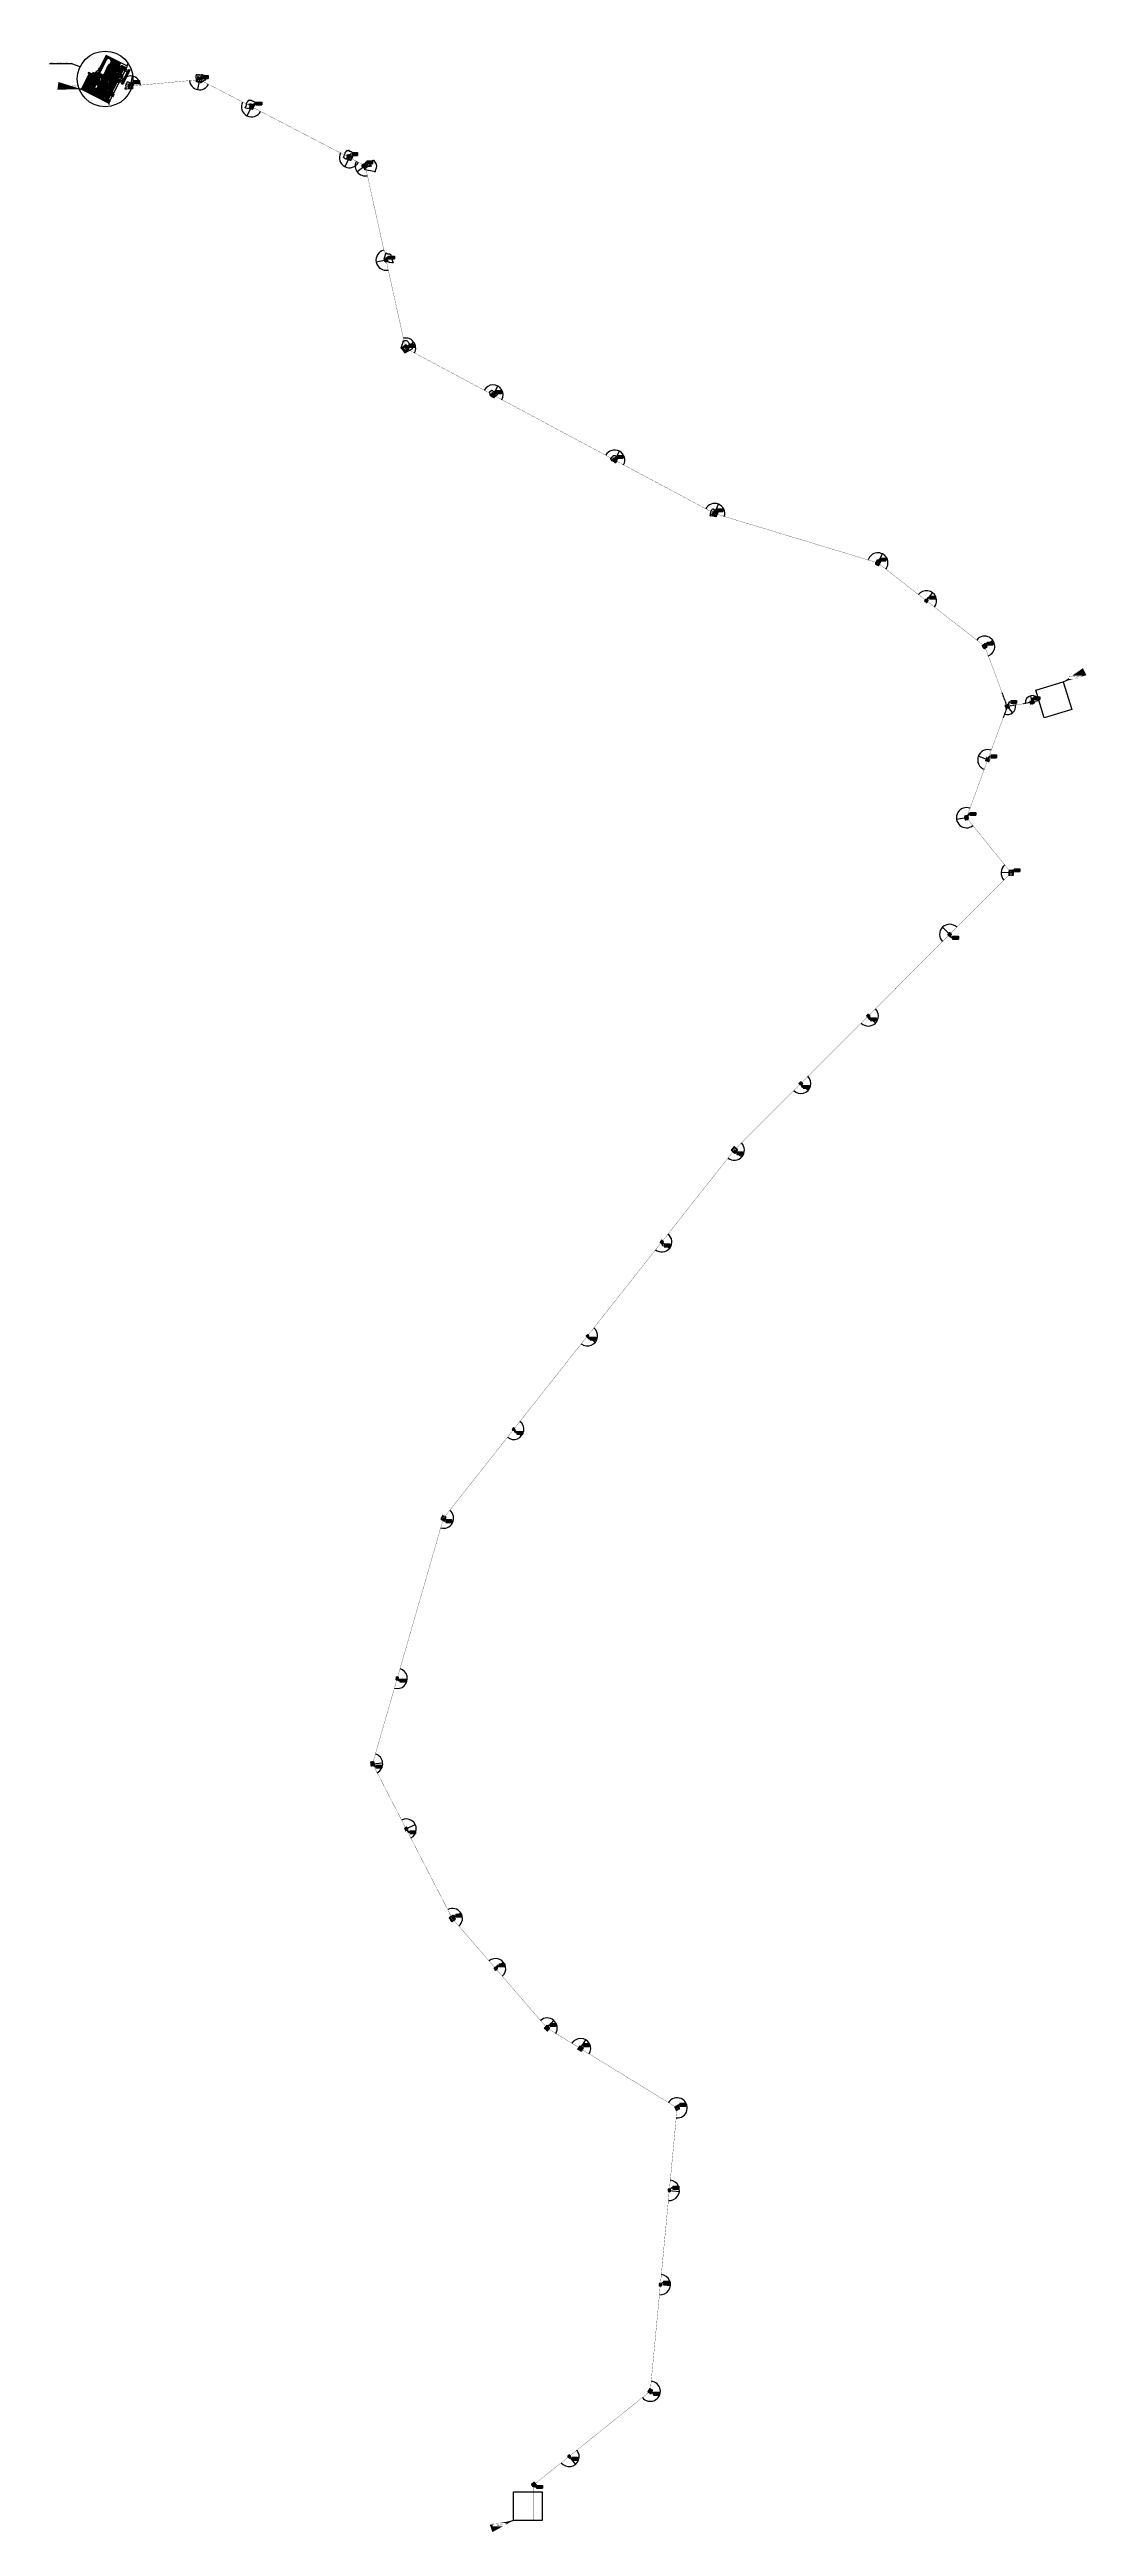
# Model space of a CAD drawing. Header units: metres. Extents: x 0 to 547597, y 0 to 1844684.
# Drawn here: x 543235 to 547597, y 1834221 to 1844684 of the extents above; entities outside this region: 1.
import ezdxf
from ezdxf.enums import TextEntityAlignment as Align
from ezdxf.lldxf.tags import DXFTag

# ---------------------------------------------------------------- set-up
doc = ezdxf.new("R2010")
doc.units = ezdxf.units.M
for name, pattern in [('ACAD_ISO04W100', [30, 24, -3, 0, -3]), ('CENTER', [2, 1.25, -0.25, 0.25, -0.25]), ('CENTER2', [1.125, 0.75, -0.125, 0.125, -0.125]), ('CONTINOUS', [0]), ('DASHDOT', [1, 0.5, -0.25, 0, -0.25]), ('DASHDOTX2', [2, 1, -0.5, 0, -0.5]), ('DASHED', [0.75, 0.5, -0.25]), ('DASHED2', [0.375, 0.25, -0.125]), ('HIDDEN', [0.375, 0.25, -0.125]), ('HIDDEN2', [0.1875, 0.125, -0.0625])]:
    doc.linetypes.add(name, pattern=pattern)
for name, color, linetype, lineweight in [('!ES1-DIM', 250, 'CONTINOUS', 13), ('00. CS quanh trạm', 11, 'CENTER2', 20), ('00_Ram_doc', 8, 'Continuous', 25), ('05. NET MANH', 8, 'Continuous', 13), ('07. NET DUT', 250, 'HIDDEN', 9), ('11. NET TRUC', 251, 'CENTER2', 15), ('16. GHI CHU', 4, 'Continuous', 20), ('1_Kim_CS', 1, 'Continuous', 9), ('6', 6, 'Continuous', 18), ('A-Detl-Medm', 4, 'Continuous', 15), ('A-Door', 35, 'Continuous', 9), ('A-Hatch', 8, 'Continuous', 5), ('A-Pipe', 1, 'Continuous', 5), ('A-Sect-Conc', 1, 'Continuous', 30), ('A-Steps', 4, 'Continuous', 15), ('A-Symb', 30, 'Continuous', 9), ('A-Text-VN', 7, 'Continuous', 5), ('A-Wall', 3, 'Continuous', 30), ('A-Win-Iden', 7, 'Continuous', 5), ('Dut', 2, 'HIDDEN', 25), ('EG Net khuat', 4, 'HIDDEN', 20), ('EG Net thay', 7, 'Continuous', 25), ('EG Net truc', 8, 'CENTER2', 15), ('Ghi chu', 30, 'Continuous', 13), ('giai đoạn này', 10, 'Continuous', 60), ('HATCH', 8, 'Continuous', 5), ('HH1', 5, 'Continuous', 30), ('HT-PCCC', 6, 'Continuous', 40), ('kich thuoc', 4, 'Continuous', 13), ('KICHTHUOC', 115, 'Continuous', 15), ('Kitchen_Equipment', 2, 'Continuous', 5), ('Net 015', 3, 'Continuous', 15), ('netmanh', 252, 'Continuous', 15), ('noithat', 116, 'Continuous', 9), ('Tam', 6, 'CENTER', 20), ('Tam HPL', 30, 'Continuous', 15), ('Text2', 7, 'Continuous', 20), ('TEXT_Phong', 12, 'Continuous', 20), ('TEXT_tu_bang', 12, 'Continuous', 20), ('tuong', 7, 'Continuous', 30), ('TV-MB', 33, 'Continuous', 9)]:
    doc.layers.add(name, color=color, linetype=linetype, lineweight=lineweight)
for name, color, linetype in [('!TV1-NETMANH', 9, 'Continuous'), ('!TV1-NETTHAY', 7, 'Continuous'), ('!TV1-TRUC', 8, 'ACAD_ISO04W100'), ('$DAM', 2, 'Continuous'), ('00', 7, 'Continuous'), ('001', 8, 'Continuous'), ('1', 7, 'Continuous'), ('1NET-DUT', 2, 'HIDDEN'), ('4', 7, 'Continuous'), ('5_Thep', 4, 'Continuous'), ('6_Tim', 6, 'CENTER2'), ('7_Net dut2', 7, 'HIDDEN'), ('B1', 7, 'Continuous'), ('C-PROP-BNDY', 150, 'Continuous'), ('C-PROP-TEXT', 92, 'Continuous'), ('C-TINN-BNDY', 110, 'Continuous'), ('CHUGIAI', 7, 'Continuous'), ('Co ban', 2, 'Continuous'), ('CONGTRINH', 4, 'Continuous'), ('CRYAN', 4, 'Continuous'), ('CUA', 2, 'Continuous'), ('DESC', 3, 'Continuous'), ('dim', 9, 'Continuous'), ('DUONGKHUAT', 8, 'DASHED'), ('DUONGOTO', 3, 'Continuous'), ('DUPHONG', 8, 'Continuous'), ('DZ 220kV PA1', 7, 'Continuous'), ('GIAI DOAN 2', 8, 'DASHED'), ('GPMB', 2, 'Continuous'), ('H', 7, 'Continuous'), ('Hangrao', 6, 'FENCELINE2'), ('INTERIER', 9, 'Continuous'), ('KH-Dam', 6, 'Continuous'), ('KHUNG CAT', 2, 'Continuous'), ('MANH', 37, 'Continuous'), ('MAT-CAT', 2, 'Continuous'), ('MATBANG', 7, 'Continuous'), ('MOC1', 1, 'Continuous'), ('Muong cap moi', 5, 'Continuous'), ('Muongcap', 11, 'Continuous'), ('MuongcapTL', 8, 'HIDDEN2'), ('NET CAT', 3, 'Continuous'), ('NET LIEN 2', 5, 'Continuous'), ('NETTHAY', 4, 'Continuous'), ('NHA', 2, 'Continuous'), ('NOI-THAT', 32, 'Continuous'), ('Noi_that', 7, 'Continuous'), ('PDF7_1', 7, 'Continuous'), ('PDF7_VATLIEU', 143, 'Continuous'), ('PDF_2', 4, 'Continuous'), ('PDF_4', 5, 'Continuous'), ('PDF_6', 3, 'Continuous'), ('PDF_COT', 7, 'Continuous'), ('PDF_HATCH', 7, 'Continuous'), ('PDF_TUONG', 7, 'Continuous'), ('PhanGiac', 5, 'Continuous'), ('SanNen', 9, 'HIDDEN'), ('taluy1', 5, 'Continuous'), ('TB220kVhientai', 7, 'Continuous'), ('TB220kVtuonglai', 8, 'DASHED'), ('TEXT', 5, 'Continuous'), ('THANHCAI', 5, 'Continuous'), ('Thay', 3, 'Continuous'), ('THEP', 4, 'Continuous'), ('Tim', 1, 'CENTER2'), ('Tuong lai', 1, 'CENTER'), ('TUONG RAO', 61, 'Continuous'), ('V-NODE', 1, 'Continuous'), ('V-NODE-TEXT', 11, 'Continuous'), ('VAT DUNG WC', 144, 'Continuous'), ('VAT LIEU BTCT', 1, 'Continuous'), ('VIEN', 6, 'Continuous'), ('VNC-Hatch', 251, 'Continuous'), ('VNC-Khuat', 9, 'DASHED'), ('VNC-Thay', 7, 'Continuous')]:
    doc.layers.add(name, color=color, linetype=linetype)
doc.layers.add('0_khong_in', color=5, linetype='Continuous', plot=False)
doc.styles.add('chu thuong', font='vntimeh.shx', dxfattribs={"width": 0.8, "height": 250})
doc.styles.add('cuong DAC', font='hoatbif.shx', dxfattribs={"width": 0.7})
doc.styles.add('GHI CHU', font='VHELVCN.TTF', dxfattribs={"height": 10})
doc.styles.add('hoafon', font='hoatfon.shx', dxfattribs={"width": 0.7})
doc.styles.add('ICIC', font='ARIAL.TTF')
doc.styles.add('KHUNG', font='vnsimli.shx', dxfattribs={"width": 0.65})
doc.styles.add('PDF .VnAvant', font='VNAVAN.ttf')
doc.styles.add('PECC4', font='TAHOMA.TTF')
doc.styles.add('ROMANS', font='TAHOMA.TTF')
doc.styles.add('S6', font='ARIAL.TTF')
doc.styles.get("Standard").update_dxf_attribs({"font": 'simplex.shx'})
doc.styles.add('Tahoma-R', font='TAHOMA.TTF')
doc.styles.add('Text', font='txt')
doc.styles.add('VNA', font='hoatbif.shx', dxfattribs={"width": 0.8})
doc.styles.add('VNS', font='romans.shx', dxfattribs={"width": 0.8, "bigfont": 'vns.shx'})
tags = doc.linetypes.add('220KV', pattern='A,20,-0.275621,["220kV",Standard,S=2,R=0,X=0,Y=-1],-7.538025', length=27.813646).pattern_tags.tags
tags[6] = DXFTag(74, 10)
doc.linetypes.add('FENCELINE2', pattern='A,0.25,-0.1,[132,ltypeshp.shx,S=0.1,R=0,X=-0.1,Y=0],-0.1,1', length=1.45)
doc.linetypes.add('TRACKS', pattern='A,3.81,[130,ltypeshp.shx,S=6.35,R=0,X=0,Y=0],3.81', length=7.62)
doc.dimstyles.new('1-100', dxfattribs={"dimscale": 100, "dimtxt": 2, "dimasz": 2, "dimexe": 1, "dimexo": 0, "dimgap": 1, "dimtad": 1, "dimtoh": 1, "dimdec": 1, "dimzin": 9, "dimdsep": 46, "dimtxsty": 'ROMANS', "dimblk": 'OPEN', "dimblk1": 'ARCHTICK', "dimblk2": 'OPEN', "dimcen": 1, "dimclrd": 5, "dimclre": 5, "dimclrt": 3, "dimadec": 0, "dimazin": 0, "dimtfac": 1, "dimtdec": 1, "dimtofl": 0, "dimtmove": 0, "dimatfit": 3, "dimldrblk": 'DOTSMALL', "dimfxl": 0, "dimtolj": 1, "dimtzin": 0, "dimlwd": 13, "dimlwe": 13, "dimarcsym": 0})
doc.dimstyles.new('DHN-50', dxfattribs={"dimscale": 50, "dimtxt": 2.2, "dimasz": 1.5, "dimexe": 1.2, "dimexo": 1.5, "dimgap": 0.5, "dimtad": 1, "dimdec": 0, "dimzin": 12, "dimdsep": 46, "dimtxsty": 'PECC4', "dimblk1": 'ARCHTICK', "dimblk2": 'ARCHTICK', "dimsah": 1, "dimcen": 1.5, "dimdle": 1.2, "dimclrd": 256, "dimclre": 256, "dimclrt": 7, "dimadec": 3, "dimazin": 3, "dimtm": 1e-09, "dimtfac": 0.416667, "dimtdec": 0, "dimtmove": 1, "dimatfit": 2, "dimfxl": 0, "dimtolj": 1, "dimtzin": 0, "dimlwd": -1, "dimlwe": -1, "dimarcsym": 0})
doc.dimstyles.new('ISO-25', dxfattribs={"dimtxt": 2.5, "dimasz": 2.5, "dimexe": 1.25, "dimexo": 0.625, "dimtad": 1, "dimtxsty": 'Standard', "dimcen": 2.5, "dimadec": 0, "dimazin": 2, "dimtfac": 0, "dimtdec": 0, "dimtofl": 0, "dimtmove": 0, "dimatfit": 0, "dimfxl": 0, "dimtzin": 0, "dimarcsym": 0})
doc.dimstyles.get("Standard").update_dxf_attribs({"dimtxt": 0.18, "dimasz": 0.18, "dimexe": 0.18, "dimexo": 0.0625, "dimgap": 0.09, "dimtad": 0, "dimtih": 1, "dimtoh": 1, "dimdec": 4, "dimzin": 0, "dimdsep": 46, "dimtxsty": 'Standard', "dimcen": 0.09, "dimadec": 0, "dimazin": 0, "dimtfac": 1, "dimtdec": 4, "dimtofl": 0, "dimtmove": 0, "dimatfit": 3, "dimfxl": 0, "dimtolj": 1, "dimtzin": 0, "dimarcsym": 0})
doc.dimstyles.new('TV1-70', dxfattribs={"dimscale": 70, "dimtxt": 2, "dimasz": 1.2, "dimexe": 0.8, "dimexo": 0.8, "dimgap": 1, "dimtad": 1, "dimdec": 0, "dimzin": 0, "dimdsep": 46, "dimtxsty": 'KHUNG', "dimblk": 'ARCHTICK', "dimblk1": 'ARCHTICK', "dimblk2": 'ARCHTICK', "dimsah": 1, "dimcen": 0, "dimdle": 0.8, "dimclrd": 8, "dimclre": 8, "dimclrt": 3, "dimadec": 0, "dimazin": 0, "dimtfac": 1, "dimtdec": 0, "dimtix": 1, "dimtmove": 0, "dimatfit": 3, "dimfxl": 0, "dimtolj": 1, "dimtzin": 0, "dimlwd": -1, "dimarcsym": 0})
pattern_1 = [(45.8183649, (-4757134.197, -1175416.677), (-22.41043848, 21.77922742), [])]
pattern_2 = [(225, (46947.505, -3833.26), (44.19417, -44.19417), [])]
pattern_3 = [(225, (-1429987.294, -765039.38), (44.1941738, -44.1941738), [])]
pattern_4 = [(225, (46947.505, -4433.26), (44.19417, -44.19417), [])]
pattern_5 = [(225, (-1429987.294, -765009.38), (44.1941738, -44.1941738), [])]
pattern_6 = [(225, (46947.505, -4133.26), (44.19417, -44.19417), [])]
pattern_7 = [(225, (-1429987.294, -765239.38), (44.1941738, -44.1941738), [])]
pattern_8 = [(225, (30947.505, -4433.26), (44.19417, -44.19417), [])]
pattern_9 = [(225, (-1437987.294, -765039.38), (44.1941738, -44.1941738), [])]
pattern_10 = [(225, (-1429987.294, -764539.38), (44.1941738, -44.1941738), [])]
pattern_11 = [(225, (-1429987.294, -764939.38), (44.1941738, -44.1941738), [])]
pattern_12 = [(225, (-1433987.294, -764939.38), (44.1941738, -44.1941738), [])]
pattern_13 = [(225, (-1445987.294, -764939.38), (44.1941738, -44.1941738), [])]
pattern_14 = [(225, (-1449987.294, -764939.38), (44.1941738, -44.1941738), [])]
pattern_15 = [(225, (-1445987.294, -765039.38), (44.1941738, -44.1941738), [])]
pattern_16 = [(225, (-1449987.294, -765039.38), (44.1941738, -44.1941738), [])]
pattern_17 = [(225, (-1449987.294, -773139.38), (44.1941738, -44.1941738), [])]
pattern_18 = [(225, (-1437987.294, -764939.38), (44.1941738, -44.1941738), [])]
pattern_19 = [(225, (-1441987.294, -764939.38), (44.1941738, -44.1941738), [])]
pattern_20 = [(225, (50947.505, -4133.26), (44.19417, -44.19417), [])]
pattern_21 = [(225, (26947.505, -4433.26), (44.19417, -44.19417), [])]
pattern_22 = [(225, (26447.505, -4133.26), (44.19417, -44.19417), [])]
pattern_23 = [(50, (-1985.82057, 665.1749), (0.71726018, -0.06275213), [0.075, -0.825]), (355, (-1985.8206, 665.1749), (-0.13875133, 0.75219213), [0.06, -0.66]), (100.451444, (-1985.7608, 665.16966), (0.57850885, 0.68944), [0.0637402, -0.7011421]), (46.1842, (-1985.8206, 665.3749), (1.06724133, -0.16551928), [0.1125, -1.2375]), (96.635635, (-1985.7316, 665.3611), (0.93466195, 0.9741186), [0.09561034, -1.05171376]), (351.184164, (-1985.8206, 665.3749), (0.93466195, 0.9741186), [0.09, -0.99]), (21, (-1985.72057, 665.3249), (0.59690705, -0.40261889), [0.075, -0.825]), (326, (-1985.7206, 665.3249), (0.24331533, 0.72515005), [0.06, -0.66]), (71.451445, (-1985.6708, 665.29134), (0.84022238, 0.32253115), [0.0637402, -0.7011421]), (37.5, (-1985.82057, 665.1749), (0.012159855, 0.332893854), [0, -0.652, 0, -0.67, 0, -0.6625]), (7.5, (-1985.82057, 665.1749), (0.26306954, 0.39441171), [0, -0.382, 0, -0.637, 0, -0.2525]), (327.5, (-1986.04357, 665.1749), (0.533822436, -0.02255487), [0, -0.25, 0, -0.78, 0, -1.035]), (317.5, (-1986.14357, 665.1749), (0.58318617, 0.10010498), [0, -0.325, 0, -0.518, 0, -0.735])]

# ---------------------------------------------------------------- blocks, each defined once
blk = doc.blocks.new('TT')
for p, q in [((-541461, -1844116), (-541436, -1844116)), ((-541461, -1844116), (-541461, -1844128)), ((-541461, -1844119), (-541436, -1844119)), ((-541461, -1844122), (-541436, -1844122)), ((-541461, -1844125), (-541436, -1844125)), ((-541461, -1844128), (-541436, -1844128)), ((-541454, -1844116), (-541454, -1844128))]:
    blk.add_line(p, q)
at = {"flags": 128}
blk.add_lwpolyline([(-541436, -1844116), (-541436, -1844128)], dxfattribs=at)
for s, p in [('Mô tả', (-541461, -1844127)), ('X:', (-541459, -1844118)), ('Y:', (-541459, -1844121)), ('STT:', (-541459, -1844124))]:
    blk.add_text(s, height=1.75).set_placement(p)
blk = doc.blocks.new('*D42')
at = {"layer": 'Defpoints', "color": 0}
for p in [(547280, 1841910), (547280, 1841910), (547281, 1841906), (547282, 1841907), (547317, 1841916)]:
    blk.add_point(p, dxfattribs=at)
at = {"layer": 'taluy1', "color": 0, "lineweight": -2}
for start, end in [(245.3964, 262.3727), (279.3491, 9.3491), (26.3255, 43.3018)]:
    blk.add_arc((547280, 1841910), 3.39, start, end, dxfattribs=at)
at = {"layer": 'taluy1', "color": 0}
for points in [[(547280, 1841907), (547280, 1841906), (547281, 1841906)], [(547283, 1841911), (547283, 1841911), (547283, 1841910)]]:
    blk.add_solid(points, dxfattribs=at)
at = {"layer": 'taluy1', "color": 0, "insert": (547282, 1841908), "char_height": 1, "attachment_point": 5, "rotation": 54.3491}
blk.add_mtext('90°', dxfattribs=at)
blk = doc.blocks.new('Xa.220kV.HT')
at = {"ltscale": 500}
for p, q in [((0, 0), (500, -500)), ((2000, 0), (1500, -500)), ((500, -1500), (0, -2000)), ((0, -17000), (500, -17500)), ((500, -18500), (0, -19000)), ((500, -1500), (500, -17500)), ((1500, -1500), (500, -1500)), ((500, -17500), (1500, -17500)), ((1500, -17500), (1500, -1500)), ((1500, -1500), (2000, -2000)), ((2000, -17000), (1500, -17500)), ((1500, -18500), (2000, -19000))]:
    blk.add_line(p, q, dxfattribs=at)
for points in [[(0, -2000), (2000, -2000), (2000, 0), (0, 0)], [(0, -19000), (2000, -19000), (2000, -17000), (0, -17000)], [(500, -1500), (1500, -1500), (1500, -500), (500, -500)], [(500, -18500), (1500, -18500), (1500, -17500), (500, -17500)]]:
    blk.add_lwpolyline(points, close=True, dxfattribs=at)
for points in [[(1500, -500), (500, -1500)], [(500, -500), (1500, -1500)], [(1500, -17500), (500, -18500)], [(500, -17500), (1500, -18500)]]:
    blk.add_lwpolyline(points, dxfattribs=at)
blk = doc.blocks.new('F')
for p, q in [((-623, 1269), (-1750, 2838)), ((0, 0), (-1509, 1509)), ((-1509, 1509), (-623, 1269))]:
    blk.add_line(p, q)
at = {"color": 0, "linetype": 'ByBlock'}
blk.add_solid([(-389, 742), (-742, 389), (0, 0)], dxfattribs=at)
blk = doc.blocks.new('MBA220-MB')
for points in [[(-2517, 1690), (-2533, 1690), (-2533, 1686), (-2538, 1686), (-2542, 1686), (-2546, 1686), (-2546, 1682), (-2550, 1682), (-2550, 1678), (-2554, 1674), (-2558, 1674), (-2558, 1670), (-2558, 1666), (-2562, 1661), (-2562, 1649), (-2567, 1645), (-2567, 1633), (-2562, 1628), (-2562, 1624), (-2562, 1620), (-2558, 1616), (-2558, 1612), (-2558, 1604), (-2554, 1604), (-2550, 1599), (-2517, 1599), (-2525, 1599), (-2529, 1599), (-2533, 1599), (-2538, 1604), (-2538, 1608), (-2542, 1608), (-2542, 1612), (-2546, 1612), (-2546, 1616), (-2550, 1620), (-2550, 1624), (-2550, 1653), (-2550, 1657), (-2550, 1661), (-2546, 1666), (-2542, 1670), (-2538, 1674), (-2533, 1674), (-2533, 1678), (-2488, 1678), (-2492, 1682), (-2492, 1686), (-2496, 1686), (-2505, 1686), (-2509, 1690)], [(-2488, 1624), (-2492, 1624), (-2492, 1616), (-2496, 1612), (-2496, 1608), (-2500, 1604), (-2505, 1604), (-2509, 1599), (-2513, 1599), (-2550, 1599), (-2546, 1595), (-2542, 1591), (-2538, 1591), (-2525, 1591), (-2521, 1587), (-2517, 1587), (-2513, 1591), (-2505, 1591), (-2500, 1591), (-2496, 1591), (-2496, 1595), (-2492, 1595), (-2492, 1599), (-2488, 1599), (-2484, 1599), (-2484, 1604), (-2484, 1608), (-2480, 1612), (-2480, 1616), (-2476, 1620), (-2476, 1624)], [(-2488, 1678), (-2517, 1678), (-2509, 1678), (-2505, 1674), (-2500, 1674), (-2496, 1674), (-2496, 1670), (-2496, 1666), (-2492, 1661), (-2492, 1657), (-2480, 1661), (-2480, 1670), (-2484, 1674), (-2484, 1678)], [(-203, 1389), (-236, 1389), (-231, 1389), (-227, 1389), (-219, 1389), (-219, 1385), (-215, 1380), (-211, 1376), (-211, 1372), (-211, 1368), (-215, 1368), (-215, 1364), (-219, 1364), (-223, 1360), (-231, 1360), (-231, 1356), (-256, 1356), (-211, 1356), (-207, 1360), (-203, 1360), (-203, 1364), (-203, 1368), (-203, 1376), (-203, 1385)], [(-203, 1347), (-231, 1347), (-219, 1347), (-215, 1343), (-211, 1343), (-211, 1339), (-211, 1335), (-211, 1331), (-211, 1323), (-211, 1318), (-215, 1314), (-219, 1314), (-223, 1314), (-256, 1314), (-203, 1314), (-198, 1314), (-198, 1323), (-194, 1327), (-194, 1335), (-198, 1335), (-198, 1343)], [(810, 781), (806, 781), (806, 773), (810, 773), (810, 777)], [(831, 781), (827, 781), (827, 773), (831, 773), (831, 777)], [(851, 781), (847, 781), (847, 773), (851, 773), (851, 777)], [(851, 777), (856, 773), (856, 777)], [(864, 777), (860, 777), (860, 773), (864, 773)], [(884, 773), (884, 781), (880, 781), (880, 773)], [(889, 781), (884, 777), (884, 773)], [(884, 781), (884, 773), (884, 777)], [(893, 773), (893, 781), (889, 781), (889, 773)], [(893, 781), (889, 781), (889, 773), (893, 773), (893, 777)], [(905, 781), (901, 781), (901, 773), (905, 773)], [(909, 773), (909, 781), (905, 781), (905, 773)], [(913, 773), (913, 781), (909, 781), (909, 773)], [(913, 781), (918, 773), (918, 777)], [(2579, 1661), (2562, 1661), (2525, 1558), (2542, 1558), (2550, 1591), (2591, 1591), (2554, 1599), (2562, 1633), (2567, 1633), (2567, 1637), (2567, 1641), (2571, 1645), (2571, 1649)], [(2579, 1661), (2571, 1649), (2571, 1645), (2575, 1645), (2575, 1637), (2575, 1633), (2579, 1628), (2587, 1599), (2554, 1599), (2591, 1591), (2604, 1558), (2616, 1558)], [(-599, -207), (-603, -207), (-608, -211), (-616, -211), (-616, -215), (-620, -215), (-624, -215), (-624, -219), (-624, -223), (-628, -227), (-632, -231), (-632, -260), (-628, -265), (-628, -269), (-624, -269), (-624, -273), (-599, -273), (-608, -273), (-612, -269), (-616, -269), (-616, -265), (-616, -260), (-620, -256), (-620, -248), (-620, -236), (-616, -236), (-616, -227), (-612, -223), (-608, -219), (-599, -219), (-574, -215), (-579, -215), (-583, -215), (-583, -211), (-587, -211), (-591, -207), (-595, -207)], [(-583, -256), (-583, -260), (-583, -265), (-587, -269), (-591, -269), (-591, -273), (-624, -273), (-624, -277), (-620, -277), (-616, -281), (-603, -281), (-603, -285), (-595, -285), (-595, -281), (-587, -281), (-583, -281), (-579, -277), (-579, -273), (-574, -273), (-574, -269), (-574, -265), (-570, -265), (-570, -260)], [(-574, -215), (-599, -219), (-591, -219), (-587, -223), (-583, -227), (-583, -231), (-570, -231), (-574, -227), (-574, -223), (-574, -219)], [(112, -207), (99, -207), (99, -310), (112, -310), (112, -302), (124, -302), (120, -298), (120, -293), (116, -289), (112, -289), (112, -260), (116, -260), (116, -252), (120, -252), (120, -248), (124, -248), (128, -248), (112, -244)], [(132, -236), (128, -236), (124, -236), (120, -236), (120, -240), (116, -244), (112, -244), (128, -248), (141, -248), (145, -252), (149, -252), (149, -260), (149, -265), (149, -273), (149, -281), (149, -285), (149, -289), (145, -289), (145, -293), (141, -293), (141, -298), (141, -302), (128, -302), (112, -302), (116, -302), (120, -306), (120, -310), (128, -310), (132, -310), (136, -310), (141, -310), (145, -306), (149, -306), (149, -302), (153, -302), (157, -298), (161, -293), (161, -289), (161, -285), (161, -269), (161, -260), (161, -252), (157, -248), (153, -248), (153, -244), (149, -244), (149, -240), (149, -236), (145, -236), (141, -236), (136, -236)], [(124, -302), (112, -302), (128, -302)], [(665, -244), (665, -248), (661, -248), (661, -256), (661, -260), (674, -260), (674, -252), (678, -248), (682, -248), (690, -248)], [(670, -269), (670, -273), (665, -273), (665, -277), (661, -281), (661, -289), (661, -298), (661, -302), (665, -306), (670, -306), (670, -310), (678, -310), (682, -310), (686, -310), (690, -310), (698, -310), (703, -306), (703, -302), (707, -302), (686, -302), (678, -302), (674, -298), (674, -293), (670, -289), (670, -285), (674, -281), (678, -281), (686, -281), (690, -277), (703, -277), (703, -273), (711, -273)], [(690, -236), (682, -236), (674, -236), (670, -240), (670, -244), (665, -244), (690, -248), (703, -248), (707, -248), (707, -252), (711, -256), (711, -265), (698, -265), (694, -269), (678, -269), (670, -269), (711, -273), (711, -281), (707, -285), (707, -289), (703, -289), (703, -293), (703, -298), (698, -298), (698, -302), (694, -302), (711, -302), (711, -306), (715, -310), (723, -310), (723, -306), (723, -302), (723, -293), (723, -260), (723, -248), (719, -248), (719, -244), (715, -244), (715, -240), (711, -236), (703, -236), (694, -236)], [(694, -302), (686, -302), (707, -302), (711, -302)], [(1897, -1157), (1885, -1157), (1885, -1256), (1897, -1256), (1897, -1182)], [(1897, -1157), (1897, -1182), (1947, -1256), (1951, -1236)], [(1963, -1157), (1951, -1157), (1951, -1236), (1947, -1256), (1963, -1256)], [(2467, -1277), (2472, -1281), (2472, -1277)], [(2467, -1277), (2467, -1281), (2472, -1281)], [(2467, -1277), (2472, -1281), (2472, -1277)], [(2467, -1277), (2467, -1281), (2472, -1281)]]:
    blk.add_hatch(color=1).paths.add_polyline_path(points)
h = blk.add_hatch(color=1)
edge = h.paths.add_edge_path()
edge.add_line((-231, 1401), (-273, 1401))
edge.add_line((-273, 1401), (-273, 1302))
edge.add_line((-273, 1302), (-219, 1302))
edge.add_line((-219, 1302), (-215, 1302))
edge.add_line((-215, 1302), (-211, 1302))
edge.add_line((-211, 1302), (-207, 1306))
edge.add_line((-207, 1306), (-203, 1306))
edge.add_line((-203, 1306), (-203, 1310))
edge.add_line((-203, 1310), (-203, 1314))
edge.add_line((-203, 1314), (-256, 1314))
edge.add_line((-256, 1314), (-256, 1347))
edge.add_line((-256, 1347), (-203, 1347))
edge.add_line((-203, 1347), (-207, 1351))
edge.add_line((-207, 1351), (-211, 1351))
edge.add_line((-211, 1351), (-215, 1356))
edge.add_line((-215, 1356), (-211, 1356))
edge.add_line((-211, 1356), (-256, 1356))
edge.add_line((-256, 1356), (-256, 1389))
edge.add_line((-256, 1389), (-203, 1389))
edge.add_line((-203, 1389), (-207, 1389))
edge.add_line((-207, 1389), (-207, 1393))
edge.add_line((-207, 1393), (-211, 1397))
edge.add_line((-211, 1397), (-215, 1401))
edge.add_line((-215, 1401), (-223, 1401))
edge.add_line((-223, 1401), (-227, 1401))
h = blk.add_hatch(color=1)
edge = h.paths.add_edge_path()
edge.add_line((818, 781), (818, 773))
edge.add_line((818, 773), (822, 777))
edge.add_line((822, 777), (818, 777))
h = blk.add_hatch(color=1)
edge = h.paths.add_edge_path()
edge.add_line((822, 781), (818, 777))
edge.add_line((818, 777), (822, 777))
edge.add_line((822, 777), (827, 773))
h = blk.add_hatch(color=1)
edge = h.paths.add_edge_path()
edge.add_line((843, 781), (835, 781))
edge.add_line((835, 781), (835, 773))
edge.add_line((835, 773), (843, 773))
edge.add_line((843, 773), (839, 773))
edge.add_line((839, 773), (843, 781))
edge.add_line((843, 781), (839, 781))
h = blk.add_hatch(color=1)
edge = h.paths.add_edge_path()
edge.add_line((860, 781), (864, 781))
edge.add_line((864, 781), (864, 777))
edge.add_line((864, 777), (864, 773))
edge.add_line((864, 773), (868, 773))
edge.add_line((868, 773), (868, 777))
edge.add_line((868, 777), (864, 781))
h = blk.add_hatch(color=1)
edge = h.paths.add_edge_path()
edge.add_line((872, 781), (872, 773))
edge.add_line((872, 773), (876, 777))
edge.add_line((876, 777), (872, 777))
h = blk.add_hatch(color=1)
edge = h.paths.add_edge_path()
edge.add_line((876, 781), (872, 777))
edge.add_line((872, 777), (876, 777))
edge.add_line((876, 777), (880, 773))
h = blk.add_hatch(color=1)
edge = h.paths.add_edge_path()
edge.add_line((926, 781), (918, 781))
edge.add_line((918, 781), (918, 777))
edge.add_line((918, 777), (922, 777))
edge.add_line((922, 777), (926, 773))
edge.add_line((926, 773), (922, 773))
edge.add_line((922, 773), (922, 777))
edge.add_line((922, 777), (922, 781))
h = blk.add_hatch(color=1)
edge = h.paths.add_edge_path()
edge.add_line((926, 781), (926, 777))
edge.add_line((926, 777), (922, 773))
edge.add_line((922, 773), (926, 773))
at = {"color": 1}
for points in [[(-3005, 1310), (-3029, 1327), (-3046, 1347), (-3058, 1368), (-3071, 1397), (-3071, 1426), (-3071, 1455), (-3063, 1484), (-3050, 1509), (-3034, 1533), (-3013, 1554), (-2988, 1571), (-2963, 1579), (-2934, 1587), (-2905, 1587), (-2881, 1579), (-2856, 1571), (-2806, 1542)], [(-2984, 1376), (-2972, 1372), (-2955, 1368), (-2943, 1368), (-2930, 1372), (-2914, 1376), (-2901, 1385), (-2889, 1397), (-2881, 1409), (-2877, 1422), (-2868, 1434), (-2868, 1463), (-2872, 1480), (-2881, 1492), (-2889, 1504), (-2901, 1513), (-2910, 1517), (-2922, 1525), (-2955, 1525), (-2967, 1521), (-2980, 1513), (-2992, 1504), (-3001, 1496), (-3009, 1484), (-3017, 1467), (-3017, 1451), (-3017, 1438), (-3017, 1422), (-3013, 1409), (-3005, 1397), (-2996, 1389), (-2984, 1376), (-2972, 1372), (-2955, 1368), (-2943, 1368), (-2926, 1372), (-2914, 1376), (-2901, 1385), (-2889, 1393), (-2881, 1405), (-2872, 1422), (-2868, 1434), (-2868, 1451), (-2868, 1463), (-2872, 1480), (-2881, 1492), (-2889, 1504), (-2897, 1513), (-2910, 1517), (-2922, 1525), (-2939, 1525), (-2955, 1525), (-2963, 1521), (-2980, 1517), (-2992, 1504), (-3005, 1496), (-3009, 1484), (-3017, 1467), (-3017, 1451), (-3017, 1422), (-3013, 1409), (-3005, 1397), (-2996, 1389), (-2984, 1376)], [(-2984, 1385), (-2972, 1380), (-2959, 1376), (-2930, 1376), (-2918, 1385), (-2910, 1389), (-2897, 1401), (-2889, 1409), (-2881, 1422), (-2881, 1438), (-2877, 1451), (-2881, 1463), (-2881, 1475), (-2889, 1488), (-2893, 1500), (-2905, 1504), (-2914, 1517), (-2926, 1517), (-2943, 1521), (-2955, 1517), (-2967, 1517), (-2980, 1509), (-2988, 1500), (-2996, 1492), (-3005, 1480), (-3013, 1467), (-3017, 1451), (-3017, 1442), (-3013, 1426), (-3009, 1413), (-3001, 1401), (-2992, 1393), (-2984, 1385)], [(-2996, 1451), (-2988, 1451), (-2984, 1451), (-2980, 1451), (-2976, 1451), (-2976, 1455), (-2972, 1455), (-2967, 1459), (-2963, 1463), (-2963, 1475), (-2967, 1484), (-2967, 1484), (-2972, 1484), (-2976, 1488), (-2988, 1488), (-2992, 1484), (-2996, 1484), (-2996, 1484), (-3001, 1480), (-3001, 1475), (-3005, 1471), (-3005, 1467), (-3001, 1463), (-3001, 1463), (-2996, 1459), (-2996, 1455), (-2996, 1451)], [(-3005, 1310), (-2959, 1281)], [(-2943, 1248), (-2963, 1261), (-2980, 1273), (-2996, 1294), (-3005, 1310)], [(-2992, 1455), (-2988, 1451), (-2976, 1451), (-2976, 1455), (-2972, 1459), (-2967, 1463), (-2967, 1467), (-2963, 1471), (-2963, 1475), (-2967, 1475), (-2967, 1480), (-2972, 1484), (-2976, 1484), (-2976, 1488), (-2988, 1488), (-2992, 1484), (-2996, 1484), (-2996, 1484), (-3001, 1480), (-3001, 1463), (-2996, 1459), (-2996, 1455), (-2992, 1455)], [(-2996, 1455), (-2996, 1442), (-2996, 1434), (-2992, 1426), (-2988, 1418), (-2984, 1409), (-2976, 1401), (-2963, 1401), (-2955, 1397), (-2939, 1397), (-2930, 1401), (-2922, 1405), (-2910, 1409), (-2905, 1422), (-2901, 1430), (-2897, 1438), (-2893, 1447), (-2897, 1459), (-2897, 1467), (-2901, 1475), (-2905, 1484), (-2914, 1492), (-2922, 1496), (-2930, 1500), (-2951, 1500), (-2959, 1496), (-2967, 1496), (-2976, 1488)], [(-2996, 1451), (-2972, 1442)], [(-2992, 1451), (-2988, 1447), (-2988, 1442), (-2984, 1434), (-2980, 1430), (-2976, 1430), (-2972, 1426), (-2963, 1422), (-2959, 1422), (-2955, 1426), (-2947, 1430), (-2943, 1430), (-2939, 1434), (-2930, 1442), (-2930, 1447), (-2930, 1463), (-2930, 1471), (-2934, 1475), (-2939, 1484), (-2943, 1484), (-2947, 1488), (-2963, 1488), (-2972, 1484)], [(-2984, 1385), (-2980, 1385)], [(-2984, 1376), (-2976, 1372)], [(-2980, 1385), (-2967, 1376), (-2955, 1376), (-2943, 1376), (-2926, 1376), (-2914, 1385), (-2901, 1393), (-2893, 1401), (-2885, 1413), (-2881, 1426), (-2877, 1442), (-2877, 1467), (-2881, 1480), (-2889, 1492), (-2897, 1504), (-2910, 1509)], [(-2976, 1372), (-2963, 1368), (-2947, 1364), (-2930, 1364), (-2918, 1368), (-2905, 1372), (-2889, 1380), (-2881, 1393), (-2872, 1405), (-2864, 1422), (-2860, 1434), (-2860, 1463), (-2868, 1480), (-2877, 1492), (-2885, 1504), (-2897, 1513)], [(-2976, 1488), (-2951, 1475)], [(-2959, 1281), (-2934, 1273), (-2910, 1265), (-2881, 1265), (-2856, 1269), (-2831, 1277), (-2806, 1294), (-2786, 1310), (-2769, 1331), (-2753, 1356), (-2744, 1380), (-2740, 1409), (-2740, 1434), (-2744, 1463), (-2753, 1484), (-2769, 1509), (-2786, 1525), (-2806, 1542)], [(-2947, 1277), (-2955, 1281)], [(-2802, 1537), (-2794, 1537), (-2777, 1517), (-2761, 1496), (-2748, 1471), (-2740, 1447), (-2740, 1422), (-2740, 1393), (-2748, 1368), (-2761, 1339), (-2773, 1318), (-2794, 1298), (-2815, 1281), (-2839, 1273), (-2868, 1265), (-2893, 1265), (-2922, 1269), (-2947, 1277)], [(-2769, 1550), (-2744, 1529), (-2719, 1504), (-2707, 1475), (-2695, 1447), (-2691, 1413), (-2691, 1376), (-2699, 1347), (-2715, 1314), (-2736, 1285), (-2761, 1261), (-2786, 1244), (-2819, 1232), (-2852, 1227), (-2885, 1227), (-2914, 1232), (-2943, 1248)], [(-2943, 1248), (-2943, 1252)], [(-2922, 1232), (-2930, 1240)], [(-2748, 1537), (-2719, 1517), (-2699, 1496), (-2682, 1463), (-2674, 1434), (-2666, 1401), (-2670, 1368), (-2678, 1335), (-2691, 1302), (-2711, 1273), (-2736, 1252), (-2765, 1232), (-2794, 1219), (-2827, 1211), (-2860, 1215), (-2893, 1219), (-2922, 1232)], [(-2922, 1232), (-2922, 1236)], [(-2910, 1513), (-2910, 1509)], [(-2901, 1219), (-2910, 1227)], [(-2728, 1525), (-2699, 1504), (-2678, 1480), (-2662, 1451), (-2649, 1422), (-2645, 1389), (-2645, 1356), (-2657, 1323), (-2670, 1289), (-2691, 1261), (-2715, 1240), (-2740, 1219), (-2773, 1207), (-2806, 1199), (-2839, 1199), (-2868, 1207), (-2901, 1219)], [(-2901, 1517), (-2897, 1513)], [(-2901, 1219), (-2901, 1223)], [(-2881, 1207), (-2889, 1215)], [(-2703, 1509), (-2678, 1492), (-2657, 1467), (-2637, 1438), (-2629, 1409), (-2624, 1376), (-2624, 1339), (-2633, 1306), (-2649, 1277), (-2666, 1248), (-2691, 1223), (-2719, 1207), (-2753, 1194), (-2781, 1186), (-2815, 1186), (-2848, 1194), (-2881, 1207)], [(-2881, 1207), (-2881, 1211)], [(-2856, 1194), (-2868, 1203)], [(-2856, 1571), (-2835, 1571), (-2810, 1566), (-2790, 1558), (-2773, 1550), (-2769, 1550)], [(-2682, 1496), (-2657, 1480), (-2633, 1455), (-2616, 1426), (-2604, 1397), (-2604, 1360), (-2604, 1327), (-2612, 1294), (-2624, 1265), (-2645, 1236), (-2670, 1211), (-2699, 1194), (-2732, 1182), (-2761, 1178), (-2794, 1178), (-2827, 1182), (-2856, 1194)], [(-2856, 1194), (-2856, 1199)], [(-2835, 1182), (-2848, 1186)], [(-2657, 1484), (-2633, 1463), (-2612, 1442), (-2591, 1413), (-2583, 1380), (-2579, 1347), (-2583, 1314), (-2591, 1281), (-2604, 1252), (-2624, 1223), (-2649, 1199), (-2678, 1182), (-2707, 1165), (-2740, 1161), (-2773, 1161), (-2806, 1170), (-2835, 1182)], [(-2835, 1182), (-2835, 1186)], [(-2815, 1170), (-2823, 1178)], [(-2637, 1475), (-2612, 1451), (-2591, 1430), (-2571, 1401), (-2558, 1368), (-2558, 1335), (-2558, 1302), (-2567, 1269), (-2583, 1240), (-2604, 1211), (-2624, 1186), (-2657, 1165), (-2686, 1153), (-2719, 1149), (-2753, 1149), (-2781, 1153), (-2815, 1170)], [(-2815, 1170), (-2815, 1174)], [(-2790, 1153), (-2802, 1165)], [(-2612, 1459), (-2587, 1442), (-2567, 1418), (-2550, 1389), (-2538, 1356), (-2533, 1327), (-2538, 1289), (-2546, 1256), (-2558, 1227), (-2579, 1199), (-2604, 1174), (-2633, 1153), (-2662, 1145), (-2695, 1137), (-2728, 1137), (-2761, 1145), (-2790, 1153)], [(-2790, 1153), (-2790, 1157)], [(-2769, 1145), (-2777, 1149)], [(-2591, 1447), (-2567, 1426), (-2546, 1401), (-2529, 1376), (-2517, 1343), (-2513, 1310), (-2517, 1277), (-2521, 1244), (-2538, 1211), (-2558, 1186), (-2583, 1161), (-2612, 1145), (-2641, 1128), (-2674, 1124), (-2707, 1124), (-2740, 1132), (-2769, 1145)], [(-2769, 1145), (-2769, 1145)], [(-2761, 1542), (-2748, 1537)], [(-2744, 1132), (-2757, 1137)], [(-2571, 1434), (-2546, 1413), (-2521, 1389), (-2509, 1364), (-2496, 1331), (-2492, 1298), (-2492, 1265), (-2500, 1227), (-2517, 1199), (-2533, 1174), (-2558, 1149), (-2587, 1128), (-2620, 1116), (-2649, 1112), (-2682, 1112), (-2715, 1116), (-2744, 1132)], [(-2744, 1132), (-2744, 1132)], [(-2736, 1529), (-2728, 1525)], [(-2724, 1116), (-2732, 1124)], [(-2550, 1422), (-2521, 1401), (-2500, 1376), (-2484, 1347), (-2476, 1318), (-2467, 1285), (-2472, 1252), (-2480, 1219), (-2492, 1186), (-2513, 1157), (-2538, 1132), (-2567, 1116), (-2595, 1103), (-2629, 1099), (-2662, 1099), (-2695, 1103), (-2724, 1116)], [(-2724, 1116), (-2724, 1120)], [(-2715, 1517), (-2703, 1509)], [(-2699, 1103), (-2711, 1112)], [(-2525, 1409), (-2500, 1389), (-2476, 1364), (-2463, 1335), (-2451, 1302), (-2447, 1273), (-2447, 1240), (-2455, 1207), (-2472, 1174), (-2492, 1145), (-2517, 1124), (-2542, 1103), (-2575, 1091), (-2608, 1083), (-2641, 1083), (-2670, 1091), (-2699, 1103)], [(-2699, 1103), (-2699, 1108)], [(-2691, 1504), (-2682, 1496)], [(-2678, 1091), (-2686, 1099)], [(-2505, 1397), (-2476, 1376), (-2455, 1351), (-2438, 1327), (-2430, 1294), (-2422, 1261), (-2426, 1227), (-2434, 1194), (-2447, 1161), (-2467, 1132), (-2492, 1112), (-2521, 1091), (-2550, 1079), (-2583, 1070), (-2616, 1070), (-2649, 1079), (-2678, 1091)], [(-2678, 1091), (-2678, 1095)], [(-2670, 1492), (-2657, 1484)], [(-2657, 1079), (-2666, 1087)], [(-2480, 1380), (-2455, 1364), (-2434, 1339), (-2418, 1310), (-2405, 1281), (-2401, 1248), (-2401, 1211), (-2410, 1178), (-2426, 1149), (-2447, 1120), (-2472, 1095), (-2496, 1079), (-2529, 1066), (-2562, 1058), (-2595, 1058), (-2624, 1066), (-2657, 1079)], [(-2657, 1079), (-2657, 1083)], [(-2649, 1480), (-2637, 1475)], [(-2633, 1066), (-2645, 1075)], [(-2459, 1368), (-2434, 1351), (-2410, 1327), (-2393, 1298), (-2385, 1265), (-2381, 1232), (-2381, 1199), (-2389, 1165), (-2401, 1132), (-2422, 1108), (-2447, 1083), (-2476, 1066), (-2509, 1054), (-2538, 1046), (-2571, 1046), (-2604, 1054), (-2633, 1066)], [(-2633, 1066), (-2633, 1070)], [(-2624, 1463), (-2612, 1459)], [(-2612, 1054), (-2624, 1058)], [(-2438, 1356), (-2410, 1335), (-2389, 1314), (-2372, 1285), (-2360, 1252), (-2360, 1219), (-2360, 1186), (-2368, 1153), (-2381, 1124), (-2401, 1095), (-2426, 1070), (-2455, 1054), (-2484, 1037), (-2517, 1033), (-2550, 1033), (-2583, 1037), (-2612, 1054)], [(-2612, 1054), (-2612, 1058)], [(-2604, 1451), (-2591, 1447)], [(-2591, 1042), (-2604, 1050)], [(-2414, 1343), (-2389, 1327), (-2368, 1302), (-2348, 1273), (-2339, 1240), (-2335, 1207), (-2335, 1174), (-2348, 1141), (-2360, 1112), (-2381, 1079), (-2401, 1058), (-2434, 1037), (-2463, 1029), (-2496, 1021), (-2529, 1021), (-2558, 1029), (-2591, 1042)], [(-2591, 1042), (-2591, 1046)], [(-2583, 1442), (-2571, 1434)], [(-2567, 1029), (-2579, 1037)], [(-2393, 1331), (-2368, 1314), (-2343, 1289), (-2327, 1261), (-2314, 1227), (-2314, 1194), (-2314, 1161), (-2323, 1128), (-2335, 1099), (-2360, 1070), (-2381, 1046), (-2410, 1029), (-2443, 1017), (-2476, 1004), (-2509, 1008), (-2538, 1017), (-2567, 1029)], [(-2567, 1029), (-2567, 1029)], [(-2558, 1426), (-2550, 1422)], [(-2546, 1017), (-2558, 1021)], [(-2368, 1318), (-2343, 1298), (-2323, 1273), (-2306, 1248), (-2294, 1215), (-2290, 1182), (-2294, 1149), (-2302, 1116), (-2314, 1083), (-2335, 1058), (-2360, 1033), (-2389, 1017), (-2418, 1000), (-2451, 996), (-2484, 996), (-2517, 1004), (-2546, 1017)], [(-2546, 1017), (-2546, 1017)], [(-2538, 1413), (-2525, 1409)], [(-2525, 1004), (-2533, 1008)], [(-2525, 1004), (-2521, 1004)], [(-2348, 1302), (-2323, 1285), (-2302, 1261), (-2286, 1232), (-2273, 1203), (-2269, 1170), (-2273, 1132), (-2277, 1103), (-2294, 1070), (-2314, 1046), (-2335, 1021), (-2368, 1000), (-2397, 988), (-2430, 984), (-2463, 984), (-2496, 988), (-2521, 1004)], [(-2517, 1401), (-2505, 1397)], [(-2500, 988), (-2513, 996)], [(-2327, 1294), (-2298, 1273), (-2277, 1252), (-2261, 1219), (-2252, 1190), (-2244, 1153), (-2248, 1124), (-2257, 1091), (-2273, 1058), (-2290, 1029), (-2314, 1004), (-2343, 988), (-2372, 975), (-2405, 971), (-2438, 971), (-2472, 975), (-2500, 988)], [(-2500, 988), (-2500, 992)], [(-2492, 1389), (-2484, 1380), (-2480, 1380)], [(-2480, 975), (-2488, 984)], [(-2306, 1281), (-2277, 1261), (-2257, 1236), (-2240, 1207), (-2228, 1178), (-2224, 1145), (-2228, 1112), (-2232, 1079), (-2248, 1046), (-2269, 1017), (-2294, 996), (-2323, 975), (-2352, 963), (-2385, 955), (-2418, 955), (-2451, 963), (-2480, 975)], [(-2480, 975), (-2480, 980)], [(-2472, 1376), (-2459, 1368)], [(-2455, 963), (-2467, 971)], [(-2463, 967), (-2467, 901), (-2463, 835), (-2455, 773), (-2434, 715), (-2401, 657), (-2368, 608), (-2323, 562), (-2273, 529), (-2219, 496), (-2157, 475), (-2100, 463), (-2038, 463), (-1971, 471), (-1914, 484), (-1852, 512), (-1794, 546), (-1744, 587), (-1699, 632), (-1661, 686)], [(-2281, 1269), (-2257, 1248), (-2232, 1223), (-2219, 1199), (-2207, 1165), (-2203, 1132), (-2203, 1099), (-2211, 1062), (-2228, 1033), (-2244, 1004), (-2273, 984), (-2298, 963), (-2331, 951), (-2360, 942), (-2393, 942), (-2426, 951), (-2455, 963)], [(-2455, 963), (-2455, 967)], [(-2447, 959), (-2451, 959), (-2451, 955), (-2455, 955), (-2455, 951), (-2451, 951), (-2451, 946), (-2447, 946), (-2447, 942), (-2443, 942), (-2443, 946), (-2438, 946), (-2438, 955)], [(-2443, 868), (-2443, 868), (-2447, 868), (-2451, 868), (-2455, 868), (-2455, 856), (-2451, 856), (-2443, 856), (-2443, 868), (-2443, 868)], [(-2447, 1364), (-2438, 1356)], [(-2443, 864), (-2443, 864), (-2443, 860), (-2447, 860), (-2447, 856)], [(-2443, 864), (-2443, 864), (-2443, 860), (-2447, 860), (-2447, 856)], [(-2434, 951), (-2443, 959)], [(-2443, 955), (-2443, 955), (-2443, 955), (-2443, 942)], [(-2443, 955), (-2443, 955), (-2443, 955), (-2443, 942)], [(-2426, 781), (-2434, 781), (-2434, 777), (-2438, 777), (-2438, 769), (-2434, 769), (-2434, 765), (-2426, 765), (-2426, 773), (-2422, 773), (-2422, 777), (-2426, 777), (-2426, 781)], [(-2261, 1252), (-2232, 1236), (-2211, 1211), (-2195, 1182), (-2186, 1153), (-2178, 1120), (-2182, 1083), (-2186, 1050), (-2203, 1021), (-2224, 992), (-2248, 967), (-2277, 951), (-2306, 938), (-2339, 930), (-2372, 930), (-2405, 938), (-2434, 951)], [(-2434, 951), (-2434, 955)], [(-2422, 777), (-2426, 773), (-2430, 773), (-2430, 769), (-2434, 769), (-2430, 769), (-2430, 765)], [(-2422, 777), (-2426, 773), (-2430, 773), (-2430, 769), (-2434, 769), (-2430, 769), (-2430, 765)], [(-2426, 1347), (-2414, 1343)], [(-2410, 938), (-2422, 942)], [(-2381, 628), (-2418, 628), (-2418, 612), (-2368, 612)], [(-2418, 331), (-2219, 331), (-2219, 8)], [(-2418, 8), (-2418, 331)], [(-2219, 66), (-2224, 62), (-2418, 62), (-2418, 293), (-2219, 293), (-2219, 66)], [(-2418, 293), (-2418, 62)], [(-2405, 178), (-2418, 178)], [(-2219, 17), (-2418, 17)], [(-2219, 8), (-2418, 8)], [(-2327, 8), (-2418, 8), (-2418, -12), (-2327, -12)], [(-2042, 0), (-2418, 0)], [(-2236, 1240), (-2211, 1223), (-2186, 1199), (-2174, 1170), (-2162, 1137), (-2157, 1103), (-2157, 1070), (-2166, 1037), (-2182, 1004), (-2199, 980), (-2228, 955), (-2252, 938), (-2286, 922), (-2319, 918), (-2352, 918), (-2381, 926), (-2410, 938)], [(-2410, 938), (-2410, 942)], [(-2393, 698), (-2397, 698), (-2401, 698), (-2401, 698), (-2401, 694), (-2405, 694), (-2405, 686), (-2401, 686), (-2401, 686), (-2393, 686), (-2389, 686), (-2389, 698), (-2393, 698)], [(-2405, 298), (-2376, 298)], [(-2405, 174), (-2376, 174)], [(-2405, 157), (-2376, 157)], [(-2405, 157), (-2405, 41)], [(-2405, 99), (-2397, 99)], [(-2405, 50), (-2376, 50)], [(-2405, 41), (-2376, 41)], [(-2401, 1335), (-2393, 1331)], [(-2389, 926), (-2401, 930)], [(-2401, 178), (-2401, 182)], [(-2389, 694), (-2393, 694), (-2397, 690), (-2397, 686)], [(-2389, 694), (-2393, 694), (-2397, 690), (-2397, 686)], [(-2385, 178), (-2397, 178)], [(-2389, 293), (-2389, 293), (-2389, 302), (-2389, 306), (-2393, 302), (-2393, 293), (-2389, 293)], [(-2389, 169), (-2389, 169), (-2389, 178), (-2389, 178), (-2393, 178), (-2393, 169), (-2389, 169)], [(-2393, 41), (-2393, 157)], [(-2393, 99), (-2393, 103)], [(-2389, 45), (-2389, 50), (-2389, 50), (-2389, 54), (-2393, 50), (-2393, 50), (-2389, 45)], [(-2215, 1227), (-2186, 1207), (-2166, 1186), (-2149, 1157), (-2141, 1124), (-2137, 1091), (-2137, 1058), (-2145, 1025), (-2157, 996), (-2178, 967), (-2203, 942), (-2232, 922), (-2261, 909), (-2294, 905), (-2327, 905), (-2360, 909), (-2389, 926)], [(-2389, 926), (-2389, 930)], [(-2389, 285), (-2389, 314)], [(-2389, 161), (-2389, 186)], [(-2389, 157), (-2389, 41)], [(-2389, 99), (-2381, 99)], [(-2389, 37), (-2389, 62)], [(-2376, 327), (-2381, 327), (-2385, 322)], [(-2385, 37), (-2385, 322)], [(-2257, 62), (-2257, 293), (-2385, 293), (-2385, 62), (-2257, 62)], [(-2385, 37), (-2381, 33), (-2376, 29)], [(-2381, 1327), (-2368, 1318)], [(-2368, 913), (-2381, 922)], [(-2364, 318), (-2364, 310), (-2368, 306), (-2381, 310), (-2381, 318), (-2368, 322), (-2364, 318)], [(-2364, 314), (-2381, 314)], [(-2381, 70), (-2381, 293), (-2381, 293)], [(-2381, 293), (-2381, 293)], [(-2381, 293), (-2261, 293)], [(-2381, 178), (-2381, 182)], [(-2381, 99), (-2381, 103)], [(-2381, 70), (-2381, 66), (-2381, 66)], [(-2261, 66), (-2381, 66)], [(-2364, 37), (-2364, 50), (-2368, 54), (-2381, 50), (-2381, 37), (-2368, 37), (-2364, 37)], [(-2364, 45), (-2381, 45)], [(-2381, -4), (-2381, 0)], [(-2376, 327), (-2265, 327)], [(-2368, 310), (-2368, 310), (-2368, 318), (-2372, 318), (-2376, 314), (-2372, 310), (-2368, 310)], [(-2368, 178), (-2376, 178)], [(-2376, 41), (-2376, 157)], [(-2372, 132), (-2376, 136)], [(-2376, 99), (-2368, 99)], [(-2376, 66), (-2372, 70)], [(-2368, 37), (-2368, 41), (-2368, 50), (-2372, 50), (-2376, 45), (-2372, 41), (-2368, 37)], [(-2265, 29), (-2376, 29)], [(-2376, 8), (-2376, 17)], [(-2372, 132), (-2368, 132)], [(-2372, 70), (-2368, 70)], [(-2190, 1215), (-2166, 1199), (-2145, 1174), (-2128, 1145), (-2116, 1112), (-2112, 1079), (-2112, 1046), (-2124, 1013), (-2137, 984), (-2157, 955), (-2182, 930), (-2211, 909), (-2240, 901), (-2273, 893), (-2306, 893), (-2335, 901), (-2368, 913)], [(-2368, 913), (-2368, 918)], [(-2368, 322), (-2368, 306)], [(-2368, 132), (-2352, 136), (-2335, 136), (-2323, 136), (-2306, 132)], [(-2368, 70), (-2368, 70), (-2364, 66), (-2360, 62), (-2360, 62)], [(-2360, 50), (-2364, 50), (-2368, 50), (-2364, 54), (-2364, 58), (-2360, 58), (-2360, 62)], [(-2368, 37), (-2368, 54)], [(-2368, 0), (-2368, 29)], [(-2364, 99), (-2364, 103)], [(-2360, 1314), (-2348, 1306), (-2348, 1302)], [(-2360, 223), (-2331, 223)], [(-2360, 178), (-2360, 182)], [(-2360, 145), (-2331, 145)], [(-2360, 99), (-2352, 99)], [(-2360, 62), (-2360, 62)], [(-2352, 41), (-2360, 41), (-2360, 45), (-2360, 50), (-2360, 50), (-2352, 50)], [(-2360, 8), (-2360, 17)], [(-2348, 901), (-2356, 909)], [(-2343, 624), (-2352, 624), (-2356, 624), (-2356, 612), (-2352, 612), (-2348, 612), (-2348, 612), (-2348, 612), (-2343, 612), (-2339, 616), (-2339, 624), (-2343, 624), (-2343, 624)], [(-2348, 178), (-2356, 178)], [(-2319, 70), (-2323, 70), (-2323, 70), (-2327, 74), (-2348, 74), (-2352, 70), (-2352, 70)], [(-2352, 70), (-2352, 50)], [(-2352, 50), (-2319, 50)], [(-2352, 41), (-2352, 37)], [(-2352, 41), (-2319, 41)], [(-2348, 33), (-2352, 33), (-2352, 37)], [(-2352, 25), (-2352, 29)], [(-2348, 17), (-2352, 17), (-2352, 25)], [(-2352, 25), (-2319, 25)], [(-2170, 1203), (-2145, 1186), (-2124, 1161), (-2104, 1132), (-2095, 1099), (-2091, 1066), (-2091, 1033), (-2104, 1000), (-2112, 967), (-2137, 942), (-2157, 918), (-2186, 901), (-2219, 889), (-2252, 880), (-2286, 880), (-2314, 889), (-2348, 901)], [(-2348, 901), (-2348, 901)], [(-2339, 624), (-2343, 624), (-2348, 620), (-2348, 616), (-2348, 612), (-2348, 612), (-2348, 612)], [(-2339, 624), (-2343, 624), (-2348, 620), (-2348, 616), (-2348, 612), (-2348, 612), (-2348, 612)], [(-2348, 91), (-2348, 273)], [(-2343, 273), (-2348, 273)], [(-2348, 236), (-2348, 211)], [(-2348, 219), (-2339, 219), (-2339, 227), (-2348, 227), (-2348, 219), (-2348, 219)], [(-2348, 157), (-2348, 132)], [(-2348, 141), (-2339, 141), (-2339, 149), (-2348, 149), (-2348, 141), (-2348, 141)], [(-2348, 99), (-2348, 103)], [(-2298, 87), (-2343, 87), (-2348, 91)], [(-2348, 58), (-2348, 62), (-2294, 62), (-2294, 58)], [(-2348, 58), (-2343, 50), (-2339, 50)], [(-2348, 33), (-2348, 25)], [(-2348, 33), (-2327, 33)], [(-2348, 17), (-2327, 17)], [(-2343, 273), (-2298, 273)], [(-2343, 99), (-2335, 99)], [(-2343, 87), (-2343, 91)], [(-2343, 17), (-2343, -4)], [(-2339, 178), (-2339, 182)], [(-2302, 50), (-2339, 50)], [(-2335, 1298), (-2327, 1294)], [(-2323, 889), (-2335, 893)], [(-2327, 178), (-2335, 178)], [(-2335, 141), (-2335, -37)], [(-2335, 99), (-2335, 103)], [(-2331, 17), (-2331, -4)], [(1554, -1091), (-2327, -1091), (-2327, 570)], [(-2327, 99), (-2323, 99)], [(-2327, 99), (-2042, 99)], [(-2319, 33), (-2327, 33)], [(-2327, 33), (-2327, 25)], [(-2319, 25), (-2323, 17), (-2327, 17)], [(-2149, 1190), (-2124, 1170), (-2100, 1145), (-2083, 1120), (-2071, 1087), (-2071, 1054), (-2071, 1021), (-2079, 988), (-2091, 955), (-2112, 930), (-2137, 905), (-2166, 889), (-2199, 872), (-2232, 868), (-2261, 868), (-2294, 872), (-2323, 889)], [(-2323, 889), (-2323, 889)], [(-2319, 314), (-2319, 327)], [(-2319, 310), (-2319, 314)], [(-2319, 293), (-2319, 306)], [(-2319, 289), (-2319, 293)], [(-2319, 273), (-2319, 285)], [(-2319, 273), (-2319, 273)], [(-2319, 256), (-2319, 265)], [(-2319, 252), (-2319, 252)], [(-2319, 236), (-2319, 244)], [(-2319, 231), (-2319, 231)], [(-2319, 215), (-2319, 223)], [(-2319, 211), (-2319, 211)], [(-2319, 194), (-2319, 207)], [(-2319, 190), (-2319, 194)], [(-2319, 178), (-2319, 186)], [(-2319, 178), (-2319, 182)], [(-2319, 169), (-2319, 174)], [(-2319, 157), (-2319, 165)], [(-2319, 149), (-2319, 153)], [(-2319, 136), (-2319, 145)], [(-2319, 132), (-2319, 136)], [(-2319, 112), (-2319, 124)], [(-2319, 112), (-2319, 112)], [(-2319, 99), (-2319, 103)], [(-2319, 95), (-2319, 103)], [(-2319, 91), (-2319, 91)], [(-2319, 74), (-2319, 83)], [(-2319, 70), (-2319, 50)], [(-2319, 70), (-2319, 70)], [(-2319, 54), (-2319, 66)], [(-2319, 50), (-2319, 54)], [(-2319, 41), (-2314, 41), (-2314, 45), (-2314, 50), (-2314, 50), (-2319, 50)], [(-2319, 29), (-2319, 45)], [(-2319, 41), (-2319, 37)], [(-2314, 1285), (-2306, 1281)], [(-2302, 876), (-2314, 880)], [(-2306, 178), (-2314, 178)], [(-2314, 99), (-2306, 99)], [(-2306, 70), (-2306, 70), (-2310, 66), (-2314, 62), (-2314, 62)], [(-2314, 50), (-2310, 50), (-2306, 50), (-2310, 54), (-2310, 58), (-2314, 58), (-2314, 62)], [(-2314, 62), (-2314, 62)], [(-2306, 550), (-2306, 409), (-2298, 409)], [(-2306, 550), (-2306, -1058), (-2298, -1058)], [(-2306, 223), (-2277, 223)], [(-2306, 145), (-2277, 145)], [(-2302, 132), (-2306, 132)], [(-2306, 99), (-2306, 103)], [(-2302, 70), (-2306, 70)], [(-2124, 1178), (-2100, 1157), (-2079, 1132), (-2062, 1103), (-2050, 1075), (-2046, 1042), (-2050, 1004), (-2058, 975), (-2071, 942), (-2091, 913), (-2112, 889), (-2145, 872), (-2174, 860), (-2207, 856), (-2240, 856), (-2273, 860), (-2302, 876)], [(-2302, 876), (-2302, 880)], [(-2302, 178), (-2302, 182)], [(-2298, 136), (-2302, 132)], [(-2302, 70), (-2298, 66)], [(-2302, 50), (-2298, 50), (-2294, 58)], [(-2298, -1058), (-2298, 546)], [(-2294, 273), (-2298, 273)], [(-2269, 157), (-2298, 157)], [(-2298, 41), (-2298, 157)], [(-2298, 99), (-2294, 99)], [(-2298, 87), (-2294, 87), (-2294, 91)], [(-2269, 41), (-2298, 41)], [(-2294, 1273), (-2281, 1269)], [(-2281, 566), (-2286, 570), (-2286, 566), (-2290, 566), (-2290, 562), (-2294, 558), (-2290, 558), (-2290, 554), (-2281, 554), (-2277, 558), (-2277, 566), (-2281, 566)], [(-2294, 273), (-2294, 91)], [(-2294, 236), (-2294, 211)], [(-2294, 219), (-2290, 219), (-2286, 223), (-2290, 227), (-2294, 227), (-2294, 219), (-2294, 219)], [(-2286, 178), (-2294, 178)], [(-2294, 157), (-2294, 132)], [(-2294, 141), (-2290, 141), (-2286, 145), (-2290, 149), (-2294, 149), (-2294, 141), (-2294, 141)], [(-2294, -4), (-2294, 0)], [(-2277, 860), (-2290, 868)], [(-2290, 99), (-2290, 103)], [(-1645, 715), (-1616, 777), (-1595, 839), (-1587, 905), (-1587, 967), (-1595, 1033), (-1612, 1095), (-1637, 1153), (-1670, 1207), (-1711, 1252), (-1761, 1294), (-1810, 1327), (-1868, 1351), (-1930, 1368), (-1992, 1372), (-2054, 1368), (-2116, 1356), (-2178, 1335), (-2236, 1306), (-2286, 1273)], [(-2277, 562), (-2281, 562), (-2281, 558), (-2286, 558), (-2286, 554)], [(-2277, 562), (-2281, 562), (-2281, 558), (-2286, 558), (-2286, 554)], [(-2286, 157), (-2286, 41)], [(-2286, 99), (-2277, 99)], [(-2281, 178), (-2281, 182)], [(-2281, 157), (-2281, 41)], [(-2104, 1165), (-2079, 1145), (-2054, 1124), (-2038, 1091), (-2029, 1062), (-2025, 1029), (-2025, 996), (-2033, 963), (-2050, 930), (-2071, 901), (-2091, 880), (-2120, 860), (-2153, 847), (-2186, 839), (-2219, 843), (-2248, 847), (-2277, 860)], [(-2277, 860), (-2277, 864)], [(-2277, 318), (-2277, 310), (-2273, 306), (-2261, 310), (-2261, 318), (-2273, 322), (-2277, 318)], [(-2277, 314), (-2261, 314)], [(-2277, 37), (-2277, 50), (-2273, 54), (-2261, 50), (-2261, 37), (-2273, 37), (-2277, 37)], [(-2277, 45), (-2261, 45)], [(-2277, 8), (-2277, 17)], [(-2261, 1256), (-2261, 1256), (-2261, 1269), (-2261, 1269), (-2261, 1273), (-2265, 1273), (-2269, 1269), (-2273, 1269), (-2273, 1261)], [(-2273, 1261), (-2261, 1252)], [(-2273, 322), (-2273, 306)], [(-2273, 310), (-2265, 310), (-2265, 318), (-2273, 318), (-2273, 310), (-2273, 310)], [(-2265, 178), (-2273, 178)], [(-2273, 99), (-2273, 103)], [(-2273, 37), (-2273, 54)], [(-2273, 37), (-2265, 41), (-2265, 50), (-2273, 50), (-2273, 41), (-2273, 37)], [(-2257, 847), (-2269, 856)], [(-2269, 157), (-2269, 41)], [(-2157, 112), (-2269, 112)], [(-2269, 99), (-2261, 99)], [(-2157, 83), (-2269, 83)], [(-2269, 0), (-2269, 29)], [(-2261, 1265), (-2261, 1265), (-2261, 1261), (-2265, 1261), (-2265, 1256)], [(-2261, 1265), (-2261, 1265), (-2261, 1261), (-2265, 1261), (-2265, 1256)], [(-2257, 318), (-2261, 327), (-2265, 327)], [(-2265, 29), (-2261, 33), (-2257, 37)], [(-2252, 500), (-2257, 500), (-2261, 488), (-2261, 484), (-2252, 500)], [(-2137, 417), (-2261, 484)], [(-2261, 298), (-2232, 298)], [(-2261, 293), (-2261, 293)], [(-2261, 293), (-2261, 70)], [(-2261, 178), (-2261, 182)], [(-2261, 174), (-2232, 174)], [(-2261, 66), (-2261, 70)], [(-2261, 50), (-2232, 50)], [(-2261, 8), (-2261, 17)], [(-2157, 1219), (-2186, 1215), (-2219, 1199), (-2240, 1178), (-2252, 1149), (-2257, 1120)], [(-2083, 1153), (-2054, 1132), (-2033, 1108), (-2017, 1079), (-2009, 1050), (-2000, 1017), (-2004, 984), (-2013, 951), (-2029, 918), (-2046, 889), (-2071, 868), (-2100, 847), (-2128, 835), (-2162, 827), (-2195, 827), (-2228, 835), (-2257, 847)], [(-2257, 1120), (-2257, 984)], [(-2257, 922), (-2257, 794)], [(-2257, 847), (-2257, 851)], [(-2257, 732), (-2257, 603)], [(-2257, 541), (-2257, 409)], [(-2257, 517), (-2252, 517)], [(-2257, 409), (-2257, 409)], [(-2257, 409), (-2257, 314)], [(-2257, 318), (-2257, 37)], [(-2257, 252), (-2257, 124)], [(-2244, 178), (-2257, 178)], [(-2257, 99), (-2257, 103)], [(-2257, 62), (-2257, -66)], [(-2252, 517), (-2199, 488), (-2137, 471), (-2079, 459), (-2017, 459), (-1955, 467), (-1897, 484), (-1839, 508), (-1785, 541), (-1732, 583), (-1690, 632), (-1653, 682)], [(-2252, 517), (-2199, 488), (-2137, 471), (-2079, 459), (-2017, 459), (-1955, 467), (-1897, 484), (-1839, 508), (-1785, 541), (-1732, 583), (-1690, 632), (-1653, 682)], [(-2244, 508), (-2252, 517)], [(-2252, 500), (-2133, 430)], [(-2252, 99), (-2248, 99)], [(-2248, 1248), (-2236, 1240)], [(-2157, 1207), (-2186, 1207), (-2211, 1190), (-2232, 1174), (-2244, 1145), (-2248, 1120)], [(-2248, 1120), (-2248, 984)], [(-2248, 922), (-2248, 794)], [(-2248, 732), (-2248, 603)], [(-2248, 541), (-2248, 409)], [(-2248, 409), (-2248, 409)], [(-2248, 409), (-2248, 314)], [(-2244, 293), (-2240, 293), (-2240, 302), (-2244, 306), (-2248, 302), (-2248, 293), (-2244, 293)], [(-2248, 252), (-2248, 124)], [(-2244, 169), (-2240, 169), (-2240, 178), (-2244, 178), (-2248, 178), (-2248, 169), (-2244, 169)], [(-2248, 62), (-2248, -66)], [(-2244, 45), (-2240, 50), (-2240, 50), (-2244, 54), (-2248, 50), (-2248, 50), (-2244, 45)], [(-2236, 835), (-2244, 843)], [(-2244, 508), (-2190, 484), (-2133, 463), (-2071, 455), (-2009, 455), (-1951, 463), (-1889, 484), (-1831, 508), (-1777, 537), (-1728, 583), (-1686, 624), (-1645, 678)], [(-2244, 285), (-2244, 314)], [(-2244, 161), (-2244, 186)], [(-2244, 37), (-2244, 62)], [(-2240, 178), (-2240, 182)], [(-2240, 99), (-2240, 103)], [(-2240, 99), (-2232, 99)], [(-2236, 835), (-2219, 798), (-2195, 765), (-2162, 740), (-2124, 719), (-2087, 707), (-2046, 698), (-2004, 707), (-1963, 719), (-1926, 740), (-1889, 765), (-1864, 798), (-1839, 835), (-1827, 880), (-1818, 922), (-1823, 963), (-1831, 1004), (-1847, 1042), (-1872, 1079), (-1901, 1103), (-1938, 1124), (-1976, 1137), (-2017, 1145), (-2062, 1141)], [(-2236, 835), (-2232, 835)], [(-2219, 178), (-2236, 178)], [(-2062, 1137), (-2033, 1120), (-2013, 1095), (-1996, 1066), (-1984, 1037), (-1980, 1004), (-1984, 967), (-1988, 934), (-2004, 905), (-2025, 876), (-2050, 856), (-2079, 835), (-2108, 822), (-2141, 814), (-2174, 814), (-2207, 822), (-2232, 835)], [(-2232, 484), (-2219, 496)], [(-2228, 1236), (-2215, 1227)], [(-2157, 1186), (-2186, 1186), (-2207, 1170), (-2224, 1145), (-2228, 1120)], [(-2228, 1120), (-2228, 984)], [(-2228, 922), (-2228, 794)], [(-2228, 732), (-2228, 603)], [(-2228, 541), (-2228, 409)], [(-2228, 409), (-2228, 409)], [(-2228, 409), (-2228, 314)], [(-2228, 252), (-2228, 124)], [(-2228, 99), (-2228, 103)], [(-2228, 62), (-2228, -66)], [(-2211, 822), (-2224, 831)], [(-2224, 293), (-2224, 62)], [(-2224, 99), (-2219, 99)], [(-2157, 1178), (-2182, 1178), (-2199, 1161), (-2211, 1145), (-2219, 1120)], [(-2219, 1120), (-2219, 984)], [(-2219, 922), (-2219, 794)], [(-2219, 732), (-2219, 603)], [(-2219, 541), (-2219, 409)], [(-2219, 409), (-2219, 409)], [(-2219, 409), (-2219, 314)], [(-2219, 252), (-2219, 124)], [(-2219, 62), (-2219, -66)], [(-2207, 525), (-2211, 525), (-2211, 521), (-2215, 521), (-2215, 512), (-2211, 508), (-2207, 508), (-2203, 512), (-2203, 521), (-2207, 525)], [(-2038, 1124), (-2009, 1108), (-1988, 1083), (-1976, 1054), (-1963, 1025), (-1955, 988), (-1959, 955), (-1967, 922), (-1984, 893), (-2000, 864), (-2029, 839), (-2054, 822), (-2083, 810), (-2116, 806), (-2149, 806), (-2182, 810), (-2211, 822)], [(-2211, 822), (-2211, 827)], [(-2203, 517), (-2207, 517), (-2211, 517), (-2211, 508)], [(-2203, 517), (-2207, 517), (-2211, 517), (-2211, 508)], [(-2211, 99), (-2211, 103)], [(-2211, 99), (-2203, 99)], [(-2203, 1219), (-2190, 1215)], [(-2199, 1083), (-2199, 1157), (-2075, 1157)], [(-2199, 1149), (-2186, 1149), (-2186, 1083)], [(-2199, 893), (-2199, 1021)], [(-2199, 959), (-2075, 959)], [(-2199, 951), (-2186, 951)], [(-2199, 703), (-2199, 831)], [(-2199, 512), (-2199, 641)], [(-2199, 322), (-2199, 450)], [(-2199, 132), (-2199, 260)], [(-2199, 99), (-2199, 103)], [(-2199, -58), (-2199, 70)], [(-2186, 1314), (-2186, 1318), (-2186, 1318), (-2186, 1314), (-2195, 1314), (-2195, 1302), (-2182, 1302), (-2182, 1310), (-2178, 1310), (-2182, 1314), (-2182, 1314), (-2186, 1314)], [(-2195, 99), (-2186, 99)], [(-2182, 1314), (-2186, 1314), (-2186, 1310), (-2186, 1306), (-2186, 1302)], [(-2182, 1314), (-2186, 1314), (-2186, 1310), (-2186, 1306), (-2186, 1302)], [(-2186, 1157), (-2186, 1149), (-2186, 1149)], [(-2075, 1149), (-2186, 1149)], [(-2186, 1021), (-2186, 893)], [(-2186, 959), (-2186, 951), (-2186, 951)], [(-2075, 951), (-2186, 951)], [(-2186, 831), (-2186, 703)], [(-2186, 641), (-2186, 512)], [(-2186, 450), (-2186, 322)], [(-2186, 260), (-2186, 132)], [(-2186, 70), (-2186, -58)], [(-2182, 1207), (-2170, 1203)], [(-2182, 99), (-2182, 103)], [(-2178, 99), (-2170, 99)], [(-2141, 99), (-2145, 91), (-2157, 83), (-2166, 91), (-2170, 99), (-2166, 112), (-2157, 112), (-2145, 112), (-2141, 99)], [(-2166, 99), (-2166, 103)], [(-2166, 99), (-2157, 99)], [(-2075, 1219), (-2157, 1219)], [(-2075, 1207), (-2157, 1207)], [(-2157, 1199), (-2149, 1190)], [(-2075, 1186), (-2157, 1186)], [(-2075, 1178), (-2157, 1178)], [(-2145, 727), (-2141, 723)], [(-2141, 723), (-2104, 707), (-2066, 698), (-2029, 698), (-1988, 703), (-1951, 719), (-1914, 736), (-1880, 760), (-1856, 794), (-1835, 831), (-1818, 868), (-1814, 909), (-1814, 951), (-1823, 992), (-1835, 1029), (-1856, 1062), (-1880, 1091), (-1914, 1112)], [(-2141, 698), (-2137, 632)], [(-2137, 1182), (-2124, 1178)], [(-2137, 802), (-2108, 794), (-2083, 789), (-2054, 794), (-2029, 798), (-2004, 810), (-1980, 827), (-1959, 847), (-1942, 868), (-1930, 897), (-1922, 922), (-1922, 951), (-1922, 980), (-1934, 1004), (-1942, 1029), (-1959, 1050), (-1980, 1070)], [(-2137, 802), (-2112, 794), (-2083, 785), (-2054, 789), (-2029, 794), (-2000, 806), (-1976, 822), (-1955, 843), (-1938, 868), (-1926, 893), (-1918, 922), (-1918, 951), (-1922, 980), (-1930, 1004), (-1942, 1029), (-1959, 1054), (-1980, 1070)], [(-2137, 802), (-2112, 794), (-2083, 785), (-2054, 785), (-2029, 794), (-2000, 806), (-1976, 822), (-1955, 843), (-1938, 868), (-1926, 893), (-1918, 922), (-1914, 955), (-1918, 980), (-1926, 1008), (-1942, 1033), (-1959, 1054), (-1984, 1070)], [(-2137, 802), (-2112, 785)], [(-2128, 794), (-2137, 777), (-2137, 732)], [(-2124, 426), (-2133, 430), (-2137, 417), (-2137, 413), (-2124, 426)], [(-2091, 388), (-2137, 413)], [(-2124, 496), (-2128, 496), (-2133, 496), (-2133, 484), (-2128, 484), (-2128, 484), (-2124, 484), (-2124, 484), (-2120, 484), (-2120, 496), (-2124, 496)], [(-2128, 603), (-2116, 550), (-2112, 541)], [(-2104, 889), (-2116, 851), (-2124, 827)], [(-2120, 496), (-2124, 496), (-2124, 492), (-2124, 492), (-2124, 484)], [(-2120, 496), (-2124, 496), (-2124, 492), (-2124, 492), (-2124, 484)], [(-2124, 426), (-2083, 401)], [(-2100, 1347), (-2104, 1347), (-2104, 1347), (-2108, 1347), (-2112, 1347), (-2112, 1335), (-2108, 1335), (-2108, 1335), (-2100, 1335), (-2100, 1335), (-2095, 1335), (-2095, 1343), (-2100, 1347)], [(-2112, 1170), (-2104, 1165)], [(-2112, 785), (-2087, 777), (-2062, 769), (-2033, 769), (-2009, 773), (-1980, 781), (-1955, 794), (-1934, 814), (-1914, 835), (-1901, 860), (-1889, 889), (-1885, 918), (-1885, 942), (-1889, 975), (-1901, 996), (-1914, 1021), (-1934, 1042), (-1955, 1058)], [(-2108, 417), (-2083, 459)], [(-2095, 1343), (-2100, 1343), (-2104, 1339), (-2104, 1335)], [(-2095, 1343), (-2100, 1343), (-2104, 1339), (-2104, 1335)], [(-2104, 512), (-2087, 475), (-2071, 455)], [(-2091, 1157), (-2083, 1153)], [(-2058, 971), (-2087, 922), (-2091, 918)], [(-2091, 388), (-2083, 401)], [(-1897, 45), (-1914, 70), (-1942, 91), (-1971, 99), (-2000, 99), (-2029, 91), (-2058, 70), (-2075, 45), (-2083, 17), (-2083, -17), (-2075, -45), (-2058, -70), (-2029, -87), (-2000, -99), (-1971, -99), (-1942, -87), (-1914, -70), (-1897, -45)], [(-1897, 45), (-1914, 70), (-1942, 91), (-1971, 99), (-2000, 99), (-2029, 91), (-2058, 70), (-2075, 45), (-2083, 17), (-2083, -17), (-2075, -45), (-2058, -70), (-2029, -87), (-2000, -99), (-1971, -99), (-1942, -87), (-1914, -70), (-1897, -45)], [(-2075, 455), (-2033, 393), (-1984, 335), (-1922, 293), (-1856, 252), (-1785, 227), (-1711, 211), (-1637, 211), (-1558, 215), (-1488, 236), (-1413, 265), (-1351, 306), (-1294, 360), (-1244, 417), (-1207, 484), (-1178, 550), (-1161, 624), (-1157, 703), (-1161, 777), (-1178, 851), (-1211, 922), (-1252, 988), (-1298, 1046), (-1356, 1095), (-1422, 1132)], [(-2071, 1145), (-2062, 1137)], [(-2058, 426), (-2046, 409), (-2017, 376)], [(-2054, 455), (-2054, 446), (-2050, 442), (-2042, 442), (-2038, 450), (-2042, 455)], [(-2050, 1132), (-2038, 1124)], [(-2033, 58), (-2038, 62), (-2042, 66), (-2050, 62), (-2050, 58), (-2050, 50), (-2042, 45), (-2038, 50), (-2033, 58)], [(-2033, 58), (-2038, 62), (-2042, 66), (-2050, 62), (-2050, 58), (-2050, 50), (-2042, 45), (-2038, 50), (-2033, 58)], [(-2038, 492), (-2042, 492), (-2042, 488), (-2046, 488), (-2046, 479), (-2042, 475), (-2038, 475), (-2033, 479), (-2029, 484), (-2029, 484), (-2033, 488), (-2038, 492)], [(-1996, 1050), (-2038, 996)], [(-2033, 484), (-2038, 484), (-2038, 484), (-2038, 484), (-2038, 475)], [(-2033, 484), (-2038, 484), (-2038, 484), (-2038, 484), (-2038, 475)], [(-2038, 455), (-1852, 347)], [(-1980, 45), (-2009, 37), (-2029, 17)], [(-1988, 45), (-2009, 37), (-2025, 21), (-2029, 0), (-2025, -25), (-2009, -37), (-1988, -45)], [(-1980, 45), (-2009, 37), (-2029, 17)], [(-1988, 45), (-2009, 37), (-2025, 21), (-2029, 0), (-2025, -25), (-2009, -37), (-1988, -45)], [(-2013, 1356), (-2013, 1360), (-2017, 1360), (-2017, 1356), (-2021, 1356), (-2021, 1347), (-2017, 1347), (-2013, 1347), (-2009, 1347), (-2009, 1356), (-2013, 1356)], [(-2009, 1356), (-2013, 1356), (-2013, 1351), (-2017, 1351), (-2017, 1347)], [(-2009, 1356), (-2013, 1356), (-2013, 1351), (-2017, 1351), (-2017, 1347)], [(-1885, 1219), (-2013, 1219)], [(-1885, 1207), (-2013, 1207)], [(-1885, 1186), (-2013, 1186)], [(-1885, 1178), (-2013, 1178)], [(-2013, 1157), (-1885, 1157)], [(-1885, 1149), (-2013, 1149)], [(-2013, 959), (-1885, 959)], [(-1885, 951), (-2013, 951)], [(-1984, 380), (-1988, 384), (-1996, 384), (-1996, 372), (-1992, 368), (-1988, 372), (-1984, 380)], [(-1996, 351), (-1947, 310)], [(-1880, 45), (-1988, 45)], [(-1880, 45), (-1988, 45)], [(-1984, 1070), (-1955, 1058)], [(-1980, 99), (-1918, 99)], [(-1918, 0), (-1980, 0)], [(-1922, 1108), (-1938, 1099), (-1971, 1070)], [(-1947, 504), (-1955, 504), (-1955, 500), (-1955, 496), (-1959, 496), (-1959, 492), (-1955, 492), (-1955, 488), (-1947, 488), (-1947, 492), (-1942, 492), (-1942, 500), (-1947, 500), (-1947, 504)], [(-1942, 496), (-1951, 496), (-1951, 488)], [(-1942, 496), (-1951, 496), (-1951, 488)], [(-1922, 58), (-1922, 62), (-1930, 66), (-1934, 62), (-1938, 58), (-1934, 50), (-1930, 45), (-1922, 50), (-1922, 58)], [(-1922, 58), (-1922, 62), (-1930, 66), (-1934, 62), (-1938, 58), (-1934, 50), (-1930, 45), (-1922, 50), (-1922, 58)], [(-1922, 1351), (-1934, 1351), (-1934, 1347), (-1934, 1343), (-1934, 1339), (-1930, 1335), (-1926, 1335), (-1926, 1339), (-1922, 1339), (-1922, 1343), (-1922, 1343), (-1922, 1347), (-1922, 1347), (-1922, 1351)], [(-1922, 1347), (-1922, 1347), (-1926, 1347), (-1926, 1343), (-1930, 1343), (-1930, 1339), (-1926, 1335)], [(-1922, 1347), (-1922, 1347), (-1926, 1347), (-1926, 1343), (-1930, 1343), (-1930, 1339), (-1926, 1335)], [(-1914, 314), (-1918, 322), (-1922, 327), (-1926, 322), (-1930, 314), (-1926, 314), (-1922, 310), (-1918, 314), (-1914, 314)], [(-1922, 1116), (-1914, 1112)], [(-1922, 293), (-1872, 260), (-1868, 260)], [(-1889, 1356), (-1889, 1376), (-1909, 1376), (-1909, 1364)], [(-1839, 1153), (-1872, 1137), (-1893, 1124)], [(-1880, 364), (-1823, 331), (-1765, 306), (-1703, 293), (-1641, 285), (-1579, 285), (-1517, 298), (-1463, 314), (-1409, 343), (-1360, 376), (-1318, 417), (-1281, 463), (-1252, 517), (-1232, 570), (-1219, 632), (-1219, 690), (-1227, 752), (-1244, 810), (-1265, 868), (-1298, 918), (-1339, 967), (-1385, 1008), (-1434, 1046), (-1492, 1075), (-1550, 1095), (-1612, 1112)], [(-1880, 45), (-913, 45)], [(-1880, 45), (-913, 45)], [(-1864, 533), (-1868, 533), (-1872, 529), (-1872, 521), (-1868, 521), (-1868, 517), (-1864, 517), (-1864, 521), (-1860, 521), (-1860, 525), (-1860, 529), (-1860, 529), (-1860, 533), (-1864, 533)], [(-1860, 529), (-1860, 529), (-1864, 529), (-1864, 525), (-1868, 525), (-1868, 517)], [(-1860, 529), (-1860, 529), (-1864, 529), (-1864, 525), (-1868, 525), (-1868, 517)], [(-1827, 1323), (-1831, 1327), (-1847, 1335), (-1864, 1318), (-1847, 1302)], [(-1847, 1314), (-1843, 1314), (-1843, 1314), (-1839, 1314), (-1839, 1327), (-1843, 1327), (-1843, 1327), (-1847, 1327), (-1852, 1327), (-1856, 1323), (-1856, 1318), (-1852, 1314), (-1852, 1314)], [(-1843, 1327), (-1847, 1327), (-1847, 1327), (-1852, 1327), (-1852, 1314), (-1847, 1314)], [(-1843, 1327), (-1847, 1327), (-1847, 1327), (-1852, 1327), (-1852, 1314), (-1847, 1314), (-1852, 1314)], [(-1852, 347), (-1794, 318), (-1732, 302), (-1670, 289), (-1608, 285), (-1546, 293), (-1488, 310), (-1430, 335), (-1380, 368), (-1335, 405), (-1294, 455), (-1265, 504), (-1244, 558), (-1227, 620), (-1223, 678), (-1227, 740), (-1244, 802), (-1265, 856), (-1294, 909), (-1335, 963), (-1380, 1004), (-1434, 1042), (-1488, 1070), (-1550, 1095), (-1612, 1108)], [(-1847, 45), (-1847, 99), (-1852, 99), (-1852, 45)], [(-1852, 99), (-1471, 99)], [(-1471, 0), (-1852, 0)], [(-1847, 1335), (-1827, 1323), (-1843, 1302)], [(-1831, 1327), (-1847, 1302), (-1843, 1302)], [(-1839, 1323), (-1843, 1323), (-1843, 1318), (-1847, 1318), (-1847, 1314)], [(-1839, 1323), (-1843, 1323), (-1843, 1318), (-1847, 1318), (-1847, 1314)], [(-1835, 273), (-1839, 277), (-1847, 277), (-1847, 265), (-1843, 260), (-1839, 265), (-1835, 273)], [(-1256, 112), (-1847, 112)], [(-1847, 99), (-1847, 112)], [(-1847, 112), (-1847, 45)], [(-1690, 99), (-1847, 99)], [(-1839, 248), (-1802, 231), (-1773, 227)], [(-1695, 1219), (-1823, 1219)], [(-1695, 1207), (-1823, 1207)], [(-1695, 1186), (-1823, 1186)], [(-1695, 1178), (-1823, 1178)], [(-1823, 1157), (-1695, 1157)], [(-1695, 1149), (-1823, 1149)], [(-1823, 959), (-1695, 959)], [(-1695, 951), (-1823, 951)], [(-1744, 1182), (-1802, 1165), (-1806, 1165)], [(-1785, 583), (-1794, 583), (-1794, 579), (-1794, 570), (-1794, 570), (-1794, 566), (-1785, 566), (-1785, 570), (-1785, 570), (-1781, 570), (-1781, 574), (-1785, 574), (-1785, 583), (-1785, 583)], [(-1637, 711), (-1608, 773), (-1591, 831), (-1583, 897), (-1579, 959), (-1587, 1021), (-1604, 1079), (-1624, 1137), (-1657, 1190), (-1695, 1240), (-1740, 1281), (-1790, 1314)], [(-1637, 711), (-1608, 773), (-1591, 831), (-1583, 897), (-1579, 959), (-1587, 1021), (-1604, 1079), (-1624, 1137), (-1657, 1190), (-1695, 1240), (-1740, 1281), (-1790, 1314)], [(-1785, 579), (-1785, 574), (-1785, 574), (-1785, 570), (-1790, 570), (-1790, 566)], [(-1785, 579), (-1785, 574), (-1785, 574), (-1785, 570), (-1790, 570), (-1790, 566)], [(-1628, 707), (-1604, 769), (-1583, 827), (-1575, 889), (-1571, 955), (-1583, 1017), (-1595, 1079), (-1620, 1132), (-1649, 1186), (-1690, 1236), (-1732, 1277), (-1785, 1310)], [(-1765, 1281), (-1773, 1281), (-1773, 1281), (-1777, 1281), (-1777, 1273), (-1773, 1273), (-1773, 1269), (-1769, 1269), (-1765, 1273), (-1765, 1273), (-1765, 1273), (-1765, 1281), (-1765, 1281), (-1765, 1281)], [(-1765, 1281), (-1765, 1281), (-1765, 1277), (-1769, 1277), (-1769, 1273), (-1773, 1273), (-1773, 1273), (-1769, 1269)], [(-1765, 1281), (-1765, 1281), (-1765, 1277), (-1769, 1277), (-1769, 1273), (-1773, 1273), (-1773, 1273), (-1769, 1269)], [(-1748, 240), (-1752, 248), (-1761, 248), (-1765, 240), (-1761, 236), (-1752, 231), (-1752, 236), (-1748, 240)], [(-1748, 740), (-1732, 765)], [(-1744, 727), (-1740, 736), (-1748, 740), (-1748, 732), (-1744, 727)], [(-1744, 727), (-1736, 719), (-1732, 732)], [(-1744, 219), (-1723, 215), (-1678, 211)], [(-1728, 760), (-1740, 736)], [(-1719, 760), (-1719, 760), (-1723, 756), (-1728, 756), (-1728, 752), (-1732, 752), (-1732, 748), (-1732, 748), (-1732, 744), (-1736, 740), (-1736, 732)], [(-1637, 674), (-1736, 732)], [(-1728, 760), (-1732, 765), (-1723, 773)], [(-1719, 645), (-1728, 645), (-1728, 641), (-1732, 636), (-1732, 632), (-1728, 632), (-1723, 628), (-1719, 628), (-1719, 632), (-1715, 632), (-1715, 641), (-1719, 645)], [(-1728, 760), (-1719, 769), (-1723, 773)], [(-1711, 765), (-1719, 769)], [(-1624, 703), (-1719, 760)], [(-1715, 641), (-1719, 641), (-1719, 636), (-1719, 636), (-1719, 628)], [(-1715, 641), (-1719, 641), (-1719, 636), (-1719, 636), (-1719, 628)], [(-1703, 1223), (-1711, 1223), (-1711, 1219), (-1715, 1219), (-1715, 1215), (-1711, 1215), (-1711, 1211), (-1711, 1211), (-1711, 1207), (-1707, 1207), (-1703, 1211), (-1699, 1211), (-1699, 1219), (-1703, 1223)], [(-1715, 756), (-1711, 765)], [(-1649, 1190), (-1711, 1186)], [(-1707, 1289), (-380, 1289)], [(-1699, 1219), (-1703, 1219), (-1703, 1219), (-1707, 1219), (-1707, 1207)], [(-1699, 1219), (-1703, 1219), (-1703, 1219), (-1707, 1219), (-1707, 1207)], [(-1690, 99), (-1591, 99)], [(-1653, 1269), (-1670, 1269)], [(-1657, 231), (-1657, 236), (-1666, 236), (-1670, 231), (-1666, 223), (-1666, 219), (-1657, 223), (-1657, 231)], [(-1653, 1153), (-1661, 1153), (-1661, 1149), (-1666, 1149), (-1666, 1141), (-1661, 1141), (-1661, 1137), (-1657, 1137), (-1653, 1141), (-1649, 1145), (-1649, 1149), (-1653, 1149), (-1653, 1153)], [(-1649, 1149), (-1653, 1149), (-1653, 1145), (-1657, 1145), (-1657, 1137)], [(-1649, 1149), (-1653, 1149), (-1653, 1145), (-1657, 1145), (-1657, 1137)], [(-1649, 1261), (-1612, 1261)], [(-1649, 211), (-1583, 211)], [(-1604, 1269), (-1645, 1269)], [(-1583, 732), (-1591, 732), (-1599, 727), (-1604, 723), (-1612, 719), (-1616, 711), (-1624, 703), (-1628, 694), (-1637, 686), (-1637, 678), (-1641, 665), (-1645, 657), (-1645, 649), (-1645, 636), (-1645, 632), (-1645, 628)], [(-1645, 628), (-1628, 624)], [(-1637, 1161), (-1628, 1165), (-1624, 1165), (-1624, 1174), (-1633, 1178), (-1637, 1178), (-1641, 1174)], [(-1624, 802), (-1637, 802), (-1637, 798), (-1637, 794), (-1637, 789), (-1633, 789), (-1633, 785), (-1628, 789), (-1624, 789), (-1624, 794), (-1624, 798), (-1624, 802)], [(-1575, 723), (-1583, 723), (-1587, 719), (-1591, 715), (-1599, 707), (-1604, 703), (-1608, 694), (-1616, 686), (-1620, 678), (-1624, 665), (-1628, 657), (-1633, 649), (-1637, 645), (-1637, 632), (-1637, 632), (-1637, 624)], [(-1575, 723), (-1583, 723), (-1587, 719), (-1591, 715), (-1599, 707), (-1604, 703), (-1608, 694), (-1616, 686), (-1620, 678), (-1624, 665), (-1628, 657), (-1633, 649), (-1637, 645), (-1637, 632), (-1637, 632), (-1637, 624)], [(-1571, 719), (-1575, 723), (-1583, 719), (-1587, 719), (-1591, 715), (-1599, 707), (-1604, 698), (-1612, 690), (-1616, 682), (-1624, 674), (-1628, 661), (-1633, 653), (-1633, 645), (-1637, 636), (-1637, 628), (-1633, 624), (-1628, 624), (-1620, 624), (-1616, 624), (-1608, 628), (-1604, 636), (-1595, 645), (-1591, 653), (-1583, 661), (-1579, 674), (-1575, 682), (-1571, 690), (-1571, 698), (-1566, 707), (-1566, 715), (-1571, 719), (-1571, 719)], [(-1637, 624), (-1620, 616)], [(-1637, 624), (-1620, 616)], [(-1504, 1219), (-1633, 1219)], [(-1504, 1207), (-1633, 1207)], [(-1504, 1186), (-1633, 1186)], [(-1504, 1178), (-1633, 1178)], [(-1633, 1157), (-1504, 1157)], [(-1504, 1149), (-1633, 1149)], [(-1620, 1070), (-1620, 1070), (-1624, 1070), (-1624, 1070), (-1628, 1070), (-1628, 1066), (-1633, 1066), (-1633, 1062), (-1628, 1058), (-1628, 1058), (-1620, 1058), (-1616, 1058), (-1616, 1070), (-1620, 1070)], [(-1633, 959), (-1504, 959)], [(-1504, 951), (-1633, 951)], [(-1624, 798), (-1624, 798), (-1628, 794), (-1628, 785)], [(-1624, 798), (-1624, 798), (-1628, 794), (-1628, 785)], [(-1620, 657), (-1624, 657), (-1624, 657), (-1624, 657), (-1624, 653), (-1628, 653), (-1628, 645), (-1624, 645), (-1624, 645), (-1624, 645), (-1624, 653), (-1620, 653), (-1620, 657)], [(-1616, 1066), (-1620, 1066), (-1620, 1062), (-1624, 1062), (-1624, 1058)], [(-1616, 1066), (-1620, 1066), (-1620, 1062), (-1624, 1062), (-1624, 1058)], [(-1571, 674), (-1566, 686), (-1562, 694), (-1562, 698), (-1562, 715), (-1562, 719), (-1566, 719), (-1571, 715), (-1579, 707), (-1583, 703), (-1591, 698), (-1595, 686), (-1604, 678), (-1608, 670), (-1612, 657), (-1616, 649), (-1620, 641), (-1624, 632), (-1624, 624), (-1620, 616), (-1616, 616), (-1612, 620), (-1604, 624), (-1599, 628), (-1591, 636), (-1587, 645)], [(-1571, 674), (-1566, 686), (-1562, 694), (-1562, 698), (-1562, 715), (-1562, 719), (-1566, 719), (-1571, 715), (-1579, 707), (-1583, 703), (-1591, 698), (-1595, 686), (-1604, 678), (-1608, 670), (-1612, 657), (-1616, 649), (-1620, 641), (-1624, 632), (-1624, 624), (-1620, 616), (-1616, 616), (-1612, 620), (-1604, 624), (-1599, 628), (-1591, 636), (-1587, 645)], [(-1550, 1182), (-1571, 1186), (-1616, 1186)], [(-1604, 984), (-1612, 984), (-1612, 980), (-1616, 980), (-1616, 971), (-1612, 967), (-1604, 967), (-1604, 971), (-1604, 975), (-1599, 975), (-1599, 975), (-1604, 980), (-1604, 984)], [(-1604, 889), (-1616, 889), (-1616, 889), (-1616, 880), (-1616, 880), (-1612, 880), (-1612, 876), (-1608, 880), (-1604, 880), (-1604, 880), (-1604, 880), (-1604, 889), (-1604, 889)], [(-1616, 645), (-1616, 649), (-1616, 657), (-1608, 678), (-1595, 694), (-1591, 698), (-1587, 698)], [(-1616, 649), (-1608, 649), (-1604, 657), (-1591, 665), (-1587, 686), (-1587, 694)], [(-1604, 674), (-1616, 682)], [(-1604, 674), (-1616, 682)], [(-1608, 653), (-1612, 653), (-1612, 649), (-1616, 649), (-1616, 645), (-1616, 645), (-1616, 636), (-1616, 636), (-1616, 641), (-1612, 645), (-1612, 645), (-1608, 649), (-1608, 653)], [(-1608, 653), (-1612, 653), (-1612, 649), (-1616, 649), (-1616, 645), (-1616, 645), (-1616, 636), (-1616, 636), (-1616, 641), (-1612, 645), (-1612, 645), (-1608, 649), (-1608, 653)], [(-1616, 653), (-1616, 649)], [(-1604, 889), (-1604, 889), (-1608, 884), (-1608, 880), (-1612, 880), (-1612, 880), (-1608, 880)], [(-1604, 889), (-1604, 889), (-1608, 884), (-1608, 880), (-1612, 880), (-1612, 880), (-1608, 880)], [(-1612, 661), (-1608, 661), (-1608, 665), (-1604, 665), (-1604, 665), (-1604, 670), (-1599, 674), (-1599, 678), (-1595, 678), (-1595, 686)], [(-1612, 657), (-1608, 657), (-1608, 661), (-1604, 661), (-1604, 665), (-1604, 665), (-1599, 670), (-1599, 674), (-1595, 678), (-1595, 682), (-1591, 682), (-1591, 686)], [(-1591, 686), (-1595, 686), (-1595, 686), (-1599, 686), (-1599, 682), (-1604, 678), (-1604, 678), (-1604, 678), (-1608, 674), (-1608, 670), (-1612, 665), (-1612, 657), (-1608, 657), (-1608, 657), (-1608, 657), (-1604, 657), (-1604, 661), (-1599, 665), (-1595, 665), (-1595, 670), (-1591, 674), (-1591, 678), (-1591, 678), (-1591, 686), (-1591, 686)], [(-1604, 645), (-1608, 645), (-1608, 645), (-1612, 641), (-1612, 632), (-1608, 632), (-1608, 636), (-1604, 636), (-1604, 641), (-1604, 645), (-1604, 645)], [(-1604, 975), (-1604, 975), (-1604, 975), (-1608, 975), (-1608, 967)], [(-1604, 975), (-1604, 975), (-1604, 975), (-1608, 975), (-1608, 967)], [(-1583, 682), (-1583, 682), (-1587, 678), (-1591, 678), (-1591, 674), (-1595, 670), (-1595, 665), (-1599, 665), (-1599, 657), (-1604, 657), (-1604, 653), (-1599, 653)], [(-1583, 682), (-1583, 682), (-1587, 678), (-1591, 678), (-1591, 674), (-1595, 670), (-1595, 665), (-1599, 665), (-1599, 657), (-1604, 657), (-1604, 653), (-1599, 653)], [(-1604, 653), (-1273, 463)], [(-1604, 653), (-1273, 463)], [(-1595, 645), (-1599, 645), (-1599, 641), (-1604, 636), (-1604, 632), (-1604, 632), (-1599, 632), (-1599, 632), (-1595, 636), (-1595, 645)], [(-1595, 645), (-1599, 645), (-1599, 641), (-1604, 636), (-1604, 632), (-1604, 632), (-1599, 632), (-1599, 632), (-1595, 636), (-1595, 645)], [(-1599, 1261), (-393, 1261)], [(-1591, 707), (-1591, 707), (-1595, 707), (-1595, 703), (-1599, 703), (-1599, 698), (-1595, 698), (-1591, 698), (-1591, 703), (-1591, 707), (-1591, 707)], [(-388, 1269), (-1591, 1269)], [(-1591, 694), (-1587, 694)], [(-1579, 703), (-1583, 703), (-1583, 698), (-1583, 698), (-1583, 698), (-1587, 694), (-1587, 690), (-1583, 690), (-1583, 694), (-1583, 694), (-1583, 698), (-1579, 698), (-1579, 703)], [(-1579, 703), (-1583, 703), (-1583, 698), (-1583, 698), (-1583, 698), (-1587, 694), (-1587, 690), (-1583, 690), (-1583, 694), (-1583, 694), (-1583, 698), (-1579, 698), (-1579, 703)], [(-1583, 732), (-1571, 719)], [(-1571, 698), (-1575, 698), (-1575, 698), (-1579, 698), (-1579, 694), (-1583, 690), (-1583, 686), (-1579, 686), (-1579, 686), (-1575, 686), (-1575, 694), (-1571, 694), (-1571, 698)], [(-1583, 682), (-1256, 492)], [(-1583, 682), (-1256, 492)], [(-1562, 236), (-1566, 240), (-1579, 240), (-1579, 231), (-1571, 227), (-1566, 231), (-1562, 236)], [(-1575, 723), (-1562, 719)], [(-1575, 723), (-1562, 719)], [(-1566, 694), (-1571, 694), (-1571, 690), (-1571, 690), (-1571, 686), (-1575, 682), (-1571, 682), (-1571, 686), (-1571, 686), (-1566, 686), (-1566, 694)], [(-1566, 694), (-1571, 694), (-1571, 690), (-1571, 690), (-1571, 686), (-1575, 682), (-1571, 682), (-1571, 686), (-1571, 686), (-1566, 686), (-1566, 694)], [(-1533, 1157), (-1537, 1165), (-1546, 1165), (-1550, 1157), (-1546, 1153), (-1542, 1149), (-1537, 1153), (-1533, 1157)], [(-1550, 219), (-1496, 231), (-1488, 231)], [(-1529, 99), (-1401, 99)], [(-1459, 1153), (-1496, 1165), (-1521, 1174)], [(-1070, 1294), (-1070, 1310), (-1488, 1310), (-1488, 1289)], [(-1475, 260), (-1475, 265), (-1488, 265), (-1488, 252), (-1484, 252), (-1475, 252), (-1475, 260)], [(-1447, 1128), (-1451, 1132), (-1459, 1132), (-1463, 1128), (-1459, 1124), (-1455, 1120), (-1451, 1124), (-1447, 1128)], [(-1459, 248), (-1422, 260), (-1401, 273)], [(-1314, 1219), (-1442, 1219)], [(-1314, 1207), (-1442, 1207)], [(-1314, 1186), (-1442, 1186)], [(-1314, 1178), (-1442, 1178)], [(-1442, 1157), (-1314, 1157)], [(-1314, 1149), (-1442, 1149)], [(-1442, 959), (-1314, 959)], [(-1314, 951), (-1442, 951)], [(-1376, 1108), (-1422, 1137), (-1430, 1141)], [(-1393, 302), (-1393, 306), (-1401, 306), (-1405, 306), (-1409, 302), (-1405, 293), (-1401, 293), (-1393, 293), (-1393, 302)], [(-1409, 99), (-1347, 99)], [(-1347, 0), (-1409, 0)], [(-1339, 1459), (-1389, 1459), (-1389, 1310)], [(-1380, 1475), (-1364, 1475)], [(-1380, 1459), (-1380, 1475)], [(-1368, 1079), (-1368, 1087), (-1372, 1091), (-1380, 1087), (-1380, 1079), (-1380, 1079), (-1372, 1075), (-1368, 1079), (-1368, 1079)], [(-1376, 293), (-1360, 302), (-1327, 331)], [(-1314, 1475), (-1364, 1475)], [(-1302, 1050), (-1347, 1091)], [(-1335, 508), (-1343, 517), (-1339, 529)], [(-1314, 1459), (-1339, 1459)], [(-1256, 484), (-1285, 500), (-1327, 521), (-1339, 529)], [(-1339, 99), (-1211, 99)], [(-1265, 467), (-1294, 484), (-1335, 508), (-1327, 521)], [(-1318, 355), (-1323, 360), (-1327, 364), (-1331, 360), (-1335, 355), (-1331, 351), (-1327, 347), (-1323, 351), (-1318, 355)], [(-1314, 1475), (-1244, 1475)], [(-1314, 1459), (-1244, 1459)], [(-1298, 1021), (-1298, 1029), (-1310, 1029), (-1314, 1021), (-1310, 1017), (-1306, 1013), (-1298, 1017), (-1298, 1021)], [(-1298, 1021), (-1298, 1029), (-1310, 1029), (-1314, 1021), (-1310, 1017), (-1306, 1013), (-1298, 1017), (-1298, 1021)], [(-1302, 351), (-1261, 401)], [(-1178, 388), (-1294, 388), (-1294, 372)], [(-1178, 388), (-1294, 388), (-1294, 372)], [(-1178, 372), (-1294, 372)], [(-1294, 372), (-1178, 372), (-1178, 360)], [(-1294, 372), (-1294, 360)], [(-1178, 372), (-1294, 372)], [(-1294, 372), (-1178, 372), (-1178, 360)], [(-1294, 372), (-1294, 360)], [(-1178, 360), (-1294, 360)], [(-1178, 360), (-1294, 360)], [(-1240, 971), (-1252, 988), (-1281, 1021)], [(-1281, 99), (-901, 99)], [(-901, 0), (-1281, 0)], [(-1256, 434), (-1261, 450), (-1273, 463)], [(-1256, 434), (-1261, 450), (-1273, 463)], [(-1261, 426), (-1261, 434), (-1273, 434), (-1273, 426), (-1273, 422), (-1265, 417), (-1261, 422), (-1261, 426)], [(-1256, 484), (-1265, 467)], [(-1244, 946), (-1244, 955), (-1248, 955), (-1252, 955), (-1256, 946), (-1252, 942), (-1248, 942), (-1244, 942), (-1244, 946)], [(-1244, 946), (-1244, 955), (-1248, 955), (-1252, 955), (-1256, 946), (-1252, 942), (-1248, 942), (-1244, 942), (-1244, 946)], [(-1219, 434), (-1223, 455), (-1236, 475), (-1256, 492)], [(-1219, 434), (-1223, 455), (-1236, 475), (-1256, 492)], [(-1256, 434), (-1256, 388)], [(-1256, 434), (-1256, 388)], [(-1256, 360), (-1256, 45)], [(-1256, 360), (-1256, 45)], [(-1219, 45), (-1227, 41), (-1252, 41), (-1256, 45)], [(-1219, 45), (-1227, 41), (-1252, 41), (-1256, 45)], [(-1124, 1219), (-1252, 1219)], [(-1124, 1207), (-1252, 1207)], [(-1124, 1186), (-1252, 1186)], [(-1124, 1178), (-1252, 1178)], [(-1252, 1157), (-1124, 1157)], [(-1124, 1149), (-1252, 1149)], [(-1252, 959), (-1124, 959)], [(-1124, 951), (-1252, 951)], [(-1244, 1620), (-1244, 2835), (-1232, 2835)], [(-1244, 1620), (-1244, 2835), (-1232, 2835)], [(-1232, 1620), (-1244, 1620)], [(-1232, 1620), (-1244, 1620)], [(-1178, 1475), (-1244, 1475)], [(-1215, 1459), (-1244, 1459)], [(-1240, 426), (-1211, 475), (-1207, 484)], [(-1227, 2827), (-1178, 2827), (-1161, 2823), (-996, 2823), (-992, 2831), (-992, 2835), (-996, 2843), (-1161, 2843), (-1178, 2839), (-1227, 2839), (-1232, 2835), (-1232, 2831), (-1227, 2827)], [(-1232, 1620), (-1232, 2835)], [(-1232, 1620), (-1232, 2835)], [(-1227, 2781), (-1178, 2781), (-1161, 2781), (-996, 2781), (-992, 2786), (-992, 2790), (-996, 2798), (-1161, 2798), (-1178, 2794), (-1227, 2794), (-1232, 2790), (-1232, 2786), (-1227, 2781)], [(-1227, 2781), (-1178, 2781), (-1161, 2781), (-996, 2781), (-992, 2786), (-992, 2790), (-996, 2798), (-1161, 2798), (-1178, 2794), (-1227, 2794), (-1232, 2790), (-1232, 2786), (-1227, 2781)], [(-1227, 2740), (-1178, 2740), (-1161, 2736), (-996, 2736), (-992, 2740), (-992, 2748), (-996, 2753), (-1161, 2753), (-1178, 2748), (-1227, 2748), (-1232, 2748), (-1232, 2740), (-1227, 2740)], [(-1227, 2740), (-1178, 2740), (-1161, 2736), (-996, 2736), (-992, 2740), (-992, 2748), (-996, 2753), (-1161, 2753), (-1178, 2748), (-1227, 2748), (-1232, 2748), (-1232, 2740), (-1227, 2740)], [(-1227, 2695), (-1178, 2695), (-1161, 2686), (-996, 2686), (-992, 2695), (-992, 2703), (-996, 2707), (-1161, 2707), (-1178, 2703), (-1232, 2703), (-1232, 2695), (-1227, 2695)], [(-1227, 2695), (-1178, 2695), (-1161, 2686), (-996, 2686), (-992, 2695), (-992, 2703), (-996, 2707), (-1161, 2707), (-1178, 2703), (-1232, 2703), (-1232, 2695), (-1227, 2695)], [(-1227, 2649), (-1178, 2649), (-1161, 2641), (-996, 2641), (-992, 2649), (-992, 2657), (-996, 2666), (-1161, 2666), (-1178, 2657), (-1232, 2657), (-1232, 2649), (-1227, 2649)], [(-1227, 2649), (-1178, 2649), (-1161, 2641), (-996, 2641), (-992, 2649), (-992, 2657), (-996, 2666), (-1161, 2666), (-1178, 2657), (-1232, 2657), (-1232, 2649), (-1227, 2649)], [(-1227, 2604), (-1178, 2604), (-1161, 2600), (-996, 2600), (-992, 2604), (-992, 2612), (-996, 2620), (-1161, 2620), (-1178, 2612), (-1232, 2612), (-1232, 2604), (-1227, 2604)], [(-1227, 2604), (-1178, 2604), (-1161, 2600), (-996, 2600), (-992, 2604), (-992, 2612), (-996, 2620), (-1161, 2620), (-1178, 2612), (-1232, 2612), (-1232, 2604), (-1227, 2604)], [(-1227, 2558), (-1178, 2558), (-1161, 2554), (-996, 2554), (-992, 2558), (-992, 2567), (-996, 2575), (-1161, 2575), (-1178, 2567), (-1232, 2567), (-1232, 2558), (-1227, 2558)], [(-1227, 2558), (-1178, 2558), (-1161, 2554), (-996, 2554), (-992, 2558), (-992, 2567), (-996, 2575), (-1161, 2575), (-1178, 2567), (-1232, 2567), (-1232, 2558), (-1227, 2558)], [(-1227, 2517), (-1178, 2517), (-1161, 2509), (-996, 2509), (-992, 2517), (-992, 2525), (-996, 2529), (-1161, 2529), (-1178, 2525), (-1227, 2525), (-1232, 2521), (-1232, 2517), (-1227, 2517)], [(-1227, 2517), (-1178, 2517), (-1161, 2509), (-996, 2509), (-992, 2517), (-992, 2525), (-996, 2529), (-1161, 2529), (-1178, 2525), (-1227, 2525), (-1232, 2521), (-1232, 2517), (-1227, 2517)], [(-1227, 2467), (-1178, 2467), (-1161, 2463), (-996, 2463), (-992, 2472), (-992, 2476), (-996, 2484), (-1161, 2484), (-1178, 2480), (-1227, 2480), (-1232, 2476), (-1232, 2472), (-1227, 2467)], [(-1227, 2467), (-1178, 2467), (-1161, 2463), (-996, 2463), (-992, 2472), (-992, 2476), (-996, 2484), (-1161, 2484), (-1178, 2480), (-1227, 2480), (-1232, 2476), (-1232, 2472), (-1227, 2467)], [(-1227, 2422), (-1178, 2422), (-1161, 2418), (-996, 2418), (-992, 2426), (-992, 2430), (-996, 2438), (-1161, 2438), (-1178, 2434), (-1227, 2434), (-1232, 2430), (-1232, 2426), (-1227, 2422)], [(-1227, 2422), (-1178, 2422), (-1161, 2418), (-996, 2418), (-992, 2426), (-992, 2430), (-996, 2438), (-1161, 2438), (-1178, 2434), (-1227, 2434), (-1232, 2430), (-1232, 2426), (-1227, 2422)], [(-1227, 2376), (-1178, 2376), (-1161, 2376), (-996, 2376), (-992, 2381), (-992, 2389), (-996, 2393), (-1161, 2393), (-1178, 2389), (-1227, 2389), (-1232, 2389), (-1232, 2381), (-1227, 2376)], [(-1227, 2376), (-1178, 2376), (-1161, 2376), (-996, 2376), (-992, 2381), (-992, 2389), (-996, 2393), (-1161, 2393), (-1178, 2389), (-1227, 2389), (-1232, 2389), (-1232, 2381), (-1227, 2376)], [(-1227, 2335), (-1178, 2335), (-1161, 2327), (-996, 2327), (-992, 2335), (-992, 2343), (-996, 2348), (-1161, 2348), (-1178, 2343), (-1232, 2343), (-1232, 2335), (-1227, 2335)], [(-1227, 2335), (-1178, 2335), (-1161, 2327), (-996, 2327), (-992, 2335), (-992, 2343), (-996, 2348), (-1161, 2348), (-1178, 2343), (-1232, 2343), (-1232, 2335), (-1227, 2335)], [(-1227, 2290), (-1178, 2290), (-1161, 2281), (-996, 2281), (-992, 2290), (-992, 2298), (-996, 2302), (-1161, 2302), (-1178, 2298), (-1232, 2298), (-1232, 2290), (-1227, 2290)], [(-1227, 2290), (-1178, 2290), (-1161, 2281), (-996, 2281), (-992, 2290), (-992, 2298), (-996, 2302), (-1161, 2302), (-1178, 2298), (-1232, 2298), (-1232, 2290), (-1227, 2290)], [(-1227, 2244), (-1178, 2244), (-1161, 2240), (-996, 2240), (-992, 2244), (-992, 2252), (-996, 2261), (-1161, 2261), (-1178, 2252), (-1232, 2252), (-1232, 2244), (-1227, 2244)], [(-1227, 2244), (-1178, 2244), (-1161, 2240), (-996, 2240), (-992, 2244), (-992, 2252), (-996, 2261), (-1161, 2261), (-1178, 2252), (-1232, 2252), (-1232, 2244), (-1227, 2244)], [(-1227, 2199), (-1178, 2199), (-1161, 2195), (-996, 2195), (-992, 2199), (-992, 2207), (-996, 2215), (-1161, 2215), (-1178, 2207), (-1232, 2207), (-1232, 2199), (-1227, 2199)], [(-1227, 2199), (-1178, 2199), (-1161, 2195), (-996, 2195), (-992, 2199), (-992, 2207), (-996, 2215), (-1161, 2215), (-1178, 2207), (-1232, 2207), (-1232, 2199), (-1227, 2199)], [(-1227, 2153), (-1178, 2153), (-1161, 2149), (-996, 2149), (-992, 2153), (-992, 2166), (-996, 2170), (-1161, 2170), (-1178, 2166), (-1232, 2166), (-1232, 2153), (-1227, 2153)], [(-1227, 2153), (-1178, 2153), (-1161, 2149), (-996, 2149), (-992, 2153), (-992, 2166), (-996, 2170), (-1161, 2170), (-1178, 2166), (-1232, 2166), (-1232, 2153), (-1227, 2153)], [(-1227, 2112), (-1178, 2112), (-1161, 2104), (-996, 2104), (-992, 2112), (-992, 2120), (-996, 2124), (-1161, 2124), (-1178, 2120), (-1227, 2120), (-1232, 2116), (-1232, 2112), (-1227, 2112)], [(-1227, 2112), (-1178, 2112), (-1161, 2104), (-996, 2104), (-992, 2112), (-992, 2120), (-996, 2124), (-1161, 2124), (-1178, 2120), (-1227, 2120), (-1232, 2116), (-1232, 2112), (-1227, 2112)], [(-1227, 2062), (-1178, 2062), (-1161, 2058), (-996, 2058), (-992, 2066), (-992, 2071), (-996, 2079), (-1161, 2079), (-1178, 2075), (-1227, 2075), (-1232, 2071), (-1232, 2066), (-1227, 2062)], [(-1227, 2062), (-1178, 2062), (-1161, 2058), (-996, 2058), (-992, 2066), (-992, 2071), (-996, 2079), (-1161, 2079), (-1178, 2075), (-1227, 2075), (-1232, 2071), (-1232, 2066), (-1227, 2062)], [(-1227, 2017), (-1178, 2017), (-1161, 2017), (-996, 2017), (-992, 2021), (-992, 2025), (-996, 2033), (-1161, 2033), (-1178, 2029), (-1227, 2029), (-1232, 2025), (-1232, 2021), (-1227, 2017)], [(-1227, 2017), (-1178, 2017), (-1161, 2017), (-996, 2017), (-992, 2021), (-992, 2025), (-996, 2033), (-1161, 2033), (-1178, 2029), (-1227, 2029), (-1232, 2025), (-1232, 2021), (-1227, 2017)], [(-1227, 1971), (-1178, 1971), (-1161, 1967), (-996, 1967), (-992, 1976), (-992, 1984), (-996, 1988), (-1161, 1988), (-1178, 1984), (-1227, 1984), (-1232, 1984), (-1232, 1976), (-1227, 1971)], [(-1227, 1971), (-1178, 1971), (-1161, 1967), (-996, 1967), (-992, 1976), (-992, 1984), (-996, 1988), (-1161, 1988), (-1178, 1984), (-1227, 1984), (-1232, 1984), (-1232, 1976), (-1227, 1971)], [(-1227, 1930), (-1178, 1930), (-1161, 1922), (-996, 1922), (-992, 1930), (-992, 1938), (-996, 1942), (-1161, 1942), (-1178, 1938), (-1232, 1938), (-1232, 1930), (-1227, 1930)], [(-1227, 1930), (-1178, 1930), (-1161, 1922), (-996, 1922), (-992, 1930), (-992, 1938), (-996, 1942), (-1161, 1942), (-1178, 1938), (-1232, 1938), (-1232, 1930), (-1227, 1930)], [(-1227, 1885), (-1178, 1885), (-1161, 1876), (-996, 1876), (-992, 1885), (-992, 1893), (-996, 1897), (-1161, 1897), (-1178, 1893), (-1232, 1893), (-1232, 1885), (-1227, 1885)], [(-1227, 1885), (-1178, 1885), (-1161, 1876), (-996, 1876), (-992, 1885), (-992, 1893), (-996, 1897), (-1161, 1897), (-1178, 1893), (-1232, 1893), (-1232, 1885), (-1227, 1885)], [(-1227, 1839), (-1178, 1839), (-1161, 1835), (-996, 1835), (-992, 1839), (-992, 1847), (-996, 1856), (-1161, 1856), (-1178, 1847), (-1232, 1847), (-1232, 1839), (-1227, 1839)], [(-1227, 1839), (-1178, 1839), (-1161, 1835), (-996, 1835), (-992, 1839), (-992, 1847), (-996, 1856), (-1161, 1856), (-1178, 1847), (-1232, 1847), (-1232, 1839), (-1227, 1839)], [(-1227, 1794), (-1178, 1794), (-1161, 1790), (-996, 1790), (-992, 1794), (-992, 1802), (-996, 1810), (-1161, 1810), (-1178, 1802), (-1232, 1802), (-1232, 1794), (-1227, 1794)], [(-1227, 1794), (-1178, 1794), (-1161, 1790), (-996, 1790), (-992, 1794), (-992, 1802), (-996, 1810), (-1161, 1810), (-1178, 1802), (-1232, 1802), (-1232, 1794), (-1227, 1794)], [(-1227, 1748), (-1178, 1748), (-1161, 1744), (-996, 1744), (-992, 1748), (-992, 1761), (-996, 1765), (-1161, 1765), (-1178, 1761), (-1227, 1761), (-1232, 1757), (-1232, 1748), (-1227, 1748)], [(-1227, 1748), (-1178, 1748), (-1161, 1744), (-996, 1744), (-992, 1748), (-992, 1761), (-996, 1765), (-1161, 1765), (-1178, 1761), (-1227, 1761), (-1232, 1757), (-1232, 1748), (-1227, 1748)], [(-1227, 1703), (-1178, 1703), (-1161, 1699), (-996, 1699), (-992, 1707), (-992, 1711), (-996, 1719), (-1161, 1719), (-1178, 1715), (-1227, 1715), (-1232, 1711), (-1232, 1707), (-1227, 1703)], [(-1227, 1703), (-1178, 1703), (-1161, 1699), (-996, 1699), (-992, 1707), (-992, 1711), (-996, 1719), (-1161, 1719), (-1178, 1715), (-1227, 1715), (-1232, 1711), (-1232, 1707), (-1227, 1703)], [(-1227, 1657), (-1178, 1657), (-1161, 1653), (-996, 1653), (-992, 1661), (-992, 1666), (-996, 1674), (-1161, 1674), (-1178, 1670), (-1227, 1670), (-1232, 1666), (-1232, 1661), (-1227, 1657)], [(-1227, 1657), (-1178, 1657), (-1161, 1653), (-996, 1653), (-992, 1661), (-992, 1666), (-996, 1674), (-1161, 1674), (-1178, 1670), (-1227, 1670), (-1232, 1666), (-1232, 1661), (-1227, 1657)], [(-1227, 1612), (-1178, 1612), (-1161, 1612), (-996, 1612), (-992, 1616), (-992, 1624), (-996, 1628), (-1161, 1628), (-1178, 1624), (-1227, 1624), (-1232, 1624), (-1232, 1616), (-1227, 1612)], [(-1227, 1612), (-1178, 1612), (-1161, 1612), (-996, 1612), (-992, 1616), (-992, 1624), (-996, 1628), (-1161, 1628), (-1178, 1624), (-1227, 1624), (-1232, 1624), (-1232, 1616), (-1227, 1612)], [(-1211, 508), (-1215, 508), (-1219, 512), (-1223, 508), (-1227, 508), (-1223, 500), (-1219, 496), (-1215, 500), (-1211, 508)], [(-1194, 889), (-1211, 922), (-1223, 942)], [(-1219, 434), (-1219, 388)], [(-1219, 434), (-1219, 388)], [(-1219, 360), (-1219, 45)], [(-1219, 360), (-1219, 45)], [(33, 112), (-1219, 112)], [(-1215, 1459), (-1170, 1459)], [(-1199, 868), (-1203, 868), (-1211, 872), (-1211, 868), (-1215, 868), (-1211, 860), (-1211, 856), (-1203, 860), (-1199, 868)], [(-1182, 591), (-1186, 599), (-1194, 599), (-1199, 591), (-1194, 587), (-1190, 583), (-1186, 587), (-1182, 591)], [(-1194, 512), (-1178, 550), (-1174, 570)], [(-1178, 777), (-1178, 781), (-1186, 781), (-1190, 781), (-1190, 777), (-1190, 773), (-1186, 769), (-1178, 773), (-1178, 777)], [(-1170, 686), (-1174, 686), (-1178, 690), (-1182, 686), (-1186, 686), (-1182, 678), (-1178, 678), (-1174, 678), (-1170, 686)], [(-1170, 794), (-1178, 851), (-1182, 856)], [(-1178, 1459), (-1178, 1475)], [(-1178, 372), (-1178, 388)], [(-1178, 372), (-1178, 388)], [(-1170, 1310), (-1170, 1459)], [(-1170, 603), (-1161, 624), (-1157, 665)], [(-1157, 698), (-1161, 760)], [(-1157, 698), (-1157, 703)], [(-1145, 99), (-1021, 99)], [(-1095, 327), (-1103, 322), (-1103, 314)], [(-1103, 215), (-1103, 314)], [(-1103, 215), (-1103, 219)], [(-1103, 186), (-1103, 215)], [(-1103, 215), (-1062, 215)], [(-1103, 215), (-1062, 215)], [(-1103, 215), (-1103, 190)], [(-1062, 190), (-1103, 190)], [(-1062, 186), (-1103, 186)], [(-893, 314), (-897, 322), (-905, 327), (-1095, 327)], [(-1037, 285), (-1042, 298), (-1058, 306), (-1070, 298), (-1079, 285), (-1070, 273), (-1058, 265), (-1042, 273), (-1037, 285)], [(-1070, 1289), (-1070, 1294)], [(-934, 1219), (-1062, 1219)], [(-934, 1207), (-1062, 1207)], [(-934, 1186), (-1062, 1186)], [(-934, 1178), (-1062, 1178)], [(-1062, 1157), (-934, 1157)], [(-934, 1149), (-1062, 1149)], [(-1062, 959), (-934, 959)], [(-934, 951), (-1062, 951)], [(-893, 1463), (-893, 1442), (-1042, 1442)], [(-893, 1463), (-1042, 1463), (-1042, 1442), (-893, 1442)], [(-893, 1463), (-893, 1442), (-1042, 1442)], [(-893, 1463), (-1042, 1463), (-1042, 1442), (-893, 1442)], [(-1042, 1442), (-893, 1409), (-893, 1442)], [(-893, 1409), (-1042, 1409), (-1042, 1442), (-893, 1442), (-1042, 1409)], [(-1042, 1442), (-893, 1409), (-893, 1442)], [(-893, 1409), (-1042, 1409), (-1042, 1442), (-893, 1442), (-1042, 1409)], [(-1042, 1389), (-1042, 1409)], [(-1042, 1389), (-1042, 1409)], [(-893, 1389), (-1042, 1389)], [(-893, 1389), (-1042, 1389)], [(-1008, 2959), (-1021, 2951), (-1029, 2939)], [(-1029, 2939), (-1029, 2889)], [(-1029, 2897), (331, 2897)], [(-1029, 2889), (331, 2889)], [(-1008, 2335), (-1021, 2331), (-1029, 2314)], [(-1029, 2314), (-1029, 2265)], [(-1029, 2273), (-62, 2273)], [(-1029, 2265), (-66, 2265)], [(-1029, 215), (-967, 215)], [(-1029, 215), (-967, 215)], [(-1029, 215), (-1029, 190)], [(-967, 190), (-1029, 190)], [(-967, 186), (-1029, 186)], [(-1013, 2843), (-1013, 2868), (-922, 2868)], [(-1013, 2843), (-1013, 2868), (-922, 2868)], [(-1013, 2843), (-1013, 2864)], [(-1013, 2843), (-1013, 2864)], [(-1013, 2798), (-1013, 2823)], [(-1013, 2798), (-1013, 2823)], [(-1013, 2753), (-1013, 2781)], [(-1013, 2707), (-1013, 2736)], [(-1013, 2666), (-1013, 2686)], [(-1013, 2620), (-1013, 2641)], [(-1013, 2575), (-1013, 2600)], [(-1013, 2529), (-1013, 2554)], [(-1013, 2484), (-1013, 2509)], [(-1013, 2438), (-1013, 2463)], [(-1013, 2393), (-1013, 2418)], [(-1013, 2348), (-1013, 2376)], [(-1013, 2302), (-1013, 2327)], [(-1013, 2261), (-1013, 2281)], [(-1013, 2215), (-1013, 2240)], [(-1013, 2170), (-1013, 2195)], [(-1013, 2124), (-1013, 2149)], [(-1013, 2079), (-1013, 2104)], [(-1013, 2033), (-1013, 2058)], [(-1013, 1988), (-1013, 2017)], [(-1013, 1942), (-1013, 1967)], [(-1013, 1897), (-1013, 1922)], [(-1013, 1856), (-1013, 1876)], [(-1013, 1810), (-1013, 1835)], [(-1013, 1765), (-1013, 1790)], [(-1013, 1719), (-1013, 1744)], [(-922, 1666), (-930, 1686), (-946, 1703), (-967, 1707), (-992, 1703), (-1008, 1686), (-1013, 1666), (-1008, 1641), (-992, 1624), (-967, 1620), (-946, 1624), (-930, 1641), (-922, 1666)], [(-1013, 1674), (-1013, 1699)], [(-1013, 1628), (-1013, 1653)], [(-1013, 1628), (-1013, 1653)], [(-1013, 1463), (-1013, 1612)], [(-1013, 1463), (-1013, 1612)], [(-1013, 1368), (-1013, 1389)], [(-1013, 1289), (-1013, 1389)], [(-1008, 2959), (310, 2959)], [(-1008, 2335), (310, 2335)], [(-1008, 236), (-1008, 293), (-988, 293), (-988, 236)], [(-988, 215), (-988, 236), (-1008, 236), (-1008, 215)], [(-1008, 215), (-1008, 219)], [(-942, 2835), (-1000, 2835)], [(-942, 2835), (-1000, 2835)], [(-988, 215), (-988, 219)], [(-955, 2835), (-984, 2835)], [(-955, 2835), (-984, 2835)], [(-955, 2823), (-955, 2843), (-980, 2843), (-980, 2823), (-955, 2823)], [(-955, 2823), (-955, 2843), (-980, 2843), (-980, 2823), (-955, 2823)], [(-959, 2868), (-959, 2889), (-975, 2889), (-975, 2868), (-959, 2868)], [(-967, 2839), (-967, 2839), (-975, 2835), (-975, 2835), (-971, 2831), (-967, 2827), (-967, 2831), (-963, 2835)], [(-967, 2839), (-967, 2839), (-975, 2835), (-975, 2835), (-971, 2831), (-967, 2827), (-967, 2831), (-963, 2835)], [(-967, 2835), (-967, 2835), (-971, 2835), (-971, 2831), (-967, 2831), (-967, 2835)], [(-967, 2835), (-967, 2835), (-971, 2835), (-971, 2831), (-967, 2831), (-967, 2835)], [(-971, 215), (-971, 190)], [(-967, 2889), (-967, 2786)], [(-967, 2823), (-967, 2848)], [(-967, 2823), (-967, 2848)], [(-967, 2724), (-967, 2728)], [(-967, 2662), (-967, 2533)], [(-967, 2472), (-967, 2472)], [(-967, 2405), (-967, 2281)], [(-967, 2215), (-967, 2219)], [(-967, 2153), (-967, 2025)], [(-967, 1963), (-967, 1963)], [(-967, 1897), (-967, 1773)], [(-967, 1707), (-967, 1711)], [(-967, 1645), (-967, 1517)], [(-967, 1451), (-967, 1455)], [(-967, 1389), (-967, 1289)], [(-922, 285), (-930, 298), (-942, 306), (-955, 298), (-963, 285), (-955, 273), (-942, 265), (-930, 273), (-922, 285)], [(-955, 99), (-827, 99)], [(-938, 2843), (-946, 2835), (-946, 2831), (-938, 2823)], [(-938, 2843), (-946, 2835), (-946, 2831), (-938, 2823)], [(-938, 2798), (-946, 2790), (-946, 2786), (-938, 2781)], [(-938, 2798), (-946, 2790), (-946, 2786), (-938, 2781)], [(-938, 2753), (-946, 2748), (-946, 2740), (-938, 2736)], [(-938, 2753), (-946, 2748), (-946, 2740), (-938, 2736)], [(-938, 2707), (-946, 2703), (-946, 2695), (-938, 2686)], [(-938, 2707), (-946, 2703), (-946, 2695), (-938, 2686)], [(-938, 2666), (-946, 2657), (-946, 2649), (-938, 2641)], [(-938, 2666), (-946, 2657), (-946, 2649), (-938, 2641)], [(-938, 2620), (-946, 2612), (-946, 2604), (-938, 2600)], [(-938, 2620), (-946, 2612), (-946, 2604), (-938, 2600)], [(-938, 2575), (-946, 2567), (-946, 2558), (-938, 2554)], [(-938, 2575), (-946, 2567), (-946, 2558), (-938, 2554)], [(-938, 2529), (-946, 2525), (-946, 2517), (-938, 2509)], [(-938, 2529), (-946, 2525), (-946, 2517), (-938, 2509)], [(-938, 2484), (-946, 2476), (-946, 2472), (-938, 2463)], [(-938, 2484), (-946, 2476), (-946, 2472), (-938, 2463)], [(-938, 2438), (-946, 2430), (-946, 2426), (-938, 2418)], [(-938, 2438), (-946, 2430), (-946, 2426), (-938, 2418)], [(-938, 2393), (-946, 2389), (-946, 2381), (-938, 2376)], [(-938, 2393), (-946, 2389), (-946, 2381), (-938, 2376)], [(-938, 2348), (-946, 2343), (-946, 2335), (-938, 2327)], [(-938, 2348), (-946, 2343), (-946, 2335), (-938, 2327)], [(-938, 2302), (-946, 2298), (-946, 2290), (-938, 2281)], [(-938, 2302), (-946, 2298), (-946, 2290), (-938, 2281)], [(-938, 2261), (-946, 2252), (-946, 2244), (-938, 2240)], [(-938, 2261), (-946, 2252), (-946, 2244), (-938, 2240)], [(-938, 2215), (-946, 2207), (-946, 2199), (-938, 2195)], [(-938, 2215), (-946, 2207), (-946, 2199), (-938, 2195)], [(-938, 2170), (-946, 2166), (-946, 2153), (-938, 2149)], [(-938, 2170), (-946, 2166), (-946, 2153), (-938, 2149)], [(-938, 2124), (-946, 2120), (-946, 2112), (-938, 2104)], [(-938, 2124), (-946, 2120), (-946, 2112), (-938, 2104)], [(-938, 2079), (-946, 2071), (-946, 2066), (-938, 2058)], [(-938, 2079), (-946, 2071), (-946, 2066), (-938, 2058)], [(-938, 2033), (-946, 2025), (-946, 2021), (-938, 2017)], [(-938, 2033), (-946, 2025), (-946, 2021), (-938, 2017)], [(-938, 1988), (-946, 1984), (-946, 1976), (-938, 1967)], [(-938, 1988), (-946, 1984), (-946, 1976), (-938, 1967)], [(-938, 1942), (-946, 1938), (-946, 1930), (-938, 1922)], [(-938, 1942), (-946, 1938), (-946, 1930), (-938, 1922)], [(-938, 1897), (-946, 1893), (-946, 1885), (-938, 1876)], [(-938, 1897), (-946, 1893), (-946, 1885), (-938, 1876)], [(-938, 1856), (-946, 1847), (-946, 1839), (-938, 1835)], [(-938, 1810), (-946, 1802), (-946, 1794), (-938, 1790)], [(-938, 1810), (-946, 1802), (-946, 1794), (-938, 1790)], [(-938, 1765), (-946, 1761), (-946, 1748), (-938, 1744)], [(-938, 1765), (-946, 1761), (-946, 1748), (-938, 1744)], [(-938, 1719), (-946, 1711), (-946, 1707), (-938, 1699)], [(-938, 1719), (-946, 1711), (-946, 1707), (-938, 1699)], [(-938, 1674), (-946, 1666), (-946, 1661), (-938, 1653)], [(-938, 1674), (-946, 1666), (-946, 1661), (-938, 1653)], [(-938, 1628), (-946, 1624), (-946, 1616), (-938, 1612)], [(-938, 1628), (-946, 1624), (-946, 1616), (-938, 1612)], [(-938, 2843), (-773, 2843), (-760, 2839), (-711, 2839)], [(-938, 2843), (-773, 2843), (-760, 2839), (-711, 2839)], [(-711, 2827), (-760, 2827), (-773, 2823), (-938, 2823)], [(-711, 2827), (-760, 2827), (-773, 2823), (-938, 2823)], [(-938, 2798), (-773, 2798), (-760, 2794), (-711, 2794)], [(-938, 2798), (-773, 2798), (-760, 2794), (-711, 2794)], [(-711, 2781), (-760, 2781), (-773, 2781), (-938, 2781)], [(-711, 2781), (-760, 2781), (-773, 2781), (-938, 2781)], [(-938, 2753), (-773, 2753), (-760, 2748), (-711, 2748)], [(-938, 2753), (-773, 2753), (-760, 2748), (-711, 2748)], [(-711, 2740), (-760, 2740), (-773, 2736), (-938, 2736)], [(-711, 2740), (-760, 2740), (-773, 2736), (-938, 2736)], [(-938, 2707), (-773, 2707), (-760, 2703), (-711, 2703)], [(-938, 2707), (-773, 2707), (-760, 2703), (-711, 2703)], [(-711, 2695), (-760, 2695), (-773, 2686), (-938, 2686)], [(-711, 2695), (-760, 2695), (-773, 2686), (-938, 2686)], [(-938, 2666), (-773, 2666), (-760, 2657), (-711, 2657)], [(-938, 2666), (-773, 2666), (-760, 2657), (-711, 2657)], [(-711, 2649), (-760, 2649), (-773, 2641), (-938, 2641)], [(-711, 2649), (-760, 2649), (-773, 2641), (-938, 2641)], [(-938, 2620), (-773, 2620), (-760, 2612), (-711, 2612)], [(-938, 2620), (-773, 2620), (-760, 2612), (-711, 2612)], [(-711, 2604), (-760, 2604), (-773, 2600), (-938, 2600)], [(-711, 2604), (-760, 2604), (-773, 2600), (-938, 2600)], [(-938, 2575), (-773, 2575), (-760, 2567), (-711, 2567)], [(-938, 2575), (-773, 2575), (-760, 2567), (-711, 2567)], [(-711, 2558), (-760, 2558), (-773, 2554), (-938, 2554)], [(-711, 2558), (-760, 2558), (-773, 2554), (-938, 2554)], [(-938, 2529), (-773, 2529), (-760, 2525), (-711, 2525)], [(-938, 2529), (-773, 2529), (-760, 2525), (-711, 2525)], [(-711, 2517), (-760, 2517), (-773, 2509), (-938, 2509)], [(-711, 2517), (-760, 2517), (-773, 2509), (-938, 2509)], [(-938, 2484), (-773, 2484), (-760, 2480), (-711, 2480)], [(-938, 2484), (-773, 2484), (-760, 2480), (-711, 2480)], [(-711, 2467), (-760, 2467), (-773, 2463), (-938, 2463)], [(-711, 2467), (-760, 2467), (-773, 2463), (-938, 2463)], [(-938, 2438), (-773, 2438), (-760, 2434), (-711, 2434)], [(-938, 2438), (-773, 2438), (-760, 2434), (-711, 2434)], [(-711, 2422), (-760, 2422), (-773, 2418), (-938, 2418)], [(-711, 2422), (-760, 2422), (-773, 2418), (-938, 2418)], [(-938, 2393), (-773, 2393), (-760, 2389), (-711, 2389)], [(-938, 2393), (-773, 2393), (-760, 2389), (-711, 2389)], [(-711, 2376), (-760, 2376), (-773, 2376), (-938, 2376)], [(-711, 2376), (-760, 2376), (-773, 2376), (-938, 2376)], [(-938, 2348), (-773, 2348), (-760, 2343), (-711, 2343)], [(-938, 2348), (-773, 2348), (-760, 2343), (-711, 2343)], [(-711, 2335), (-760, 2335), (-773, 2327), (-938, 2327)], [(-711, 2335), (-760, 2335), (-773, 2327), (-938, 2327)], [(-938, 2302), (-773, 2302), (-760, 2298), (-711, 2298)], [(-938, 2302), (-773, 2302), (-760, 2298), (-711, 2298)], [(-711, 2290), (-760, 2290), (-773, 2281), (-938, 2281)], [(-711, 2290), (-760, 2290), (-773, 2281), (-938, 2281)], [(-938, 2261), (-773, 2261), (-760, 2252), (-711, 2252)], [(-938, 2261), (-773, 2261), (-760, 2252), (-711, 2252)], [(-711, 2244), (-760, 2244), (-773, 2240), (-938, 2240)], [(-711, 2244), (-760, 2244), (-773, 2240), (-938, 2240)], [(-938, 2215), (-773, 2215), (-760, 2207), (-711, 2207)], [(-938, 2215), (-773, 2215), (-760, 2207), (-711, 2207)], [(-711, 2199), (-760, 2199), (-773, 2195), (-938, 2195)], [(-711, 2199), (-760, 2199), (-773, 2195), (-938, 2195)], [(-938, 2170), (-773, 2170), (-760, 2166), (-711, 2166)], [(-938, 2170), (-773, 2170), (-760, 2166), (-711, 2166)], [(-711, 2153), (-760, 2153), (-773, 2149), (-938, 2149)], [(-711, 2153), (-760, 2153), (-773, 2149), (-938, 2149)], [(-938, 2124), (-773, 2124), (-760, 2120), (-711, 2120)], [(-938, 2124), (-773, 2124), (-760, 2120), (-711, 2120)], [(-711, 2112), (-760, 2112), (-773, 2104), (-938, 2104)], [(-711, 2112), (-760, 2112), (-773, 2104), (-938, 2104)], [(-938, 2079), (-773, 2079), (-760, 2075), (-711, 2075)], [(-938, 2079), (-773, 2079), (-760, 2075), (-711, 2075)], [(-711, 2062), (-760, 2062), (-773, 2058), (-938, 2058)], [(-711, 2062), (-760, 2062), (-773, 2058), (-938, 2058)], [(-938, 2033), (-773, 2033), (-760, 2029), (-711, 2029)], [(-938, 2033), (-773, 2033), (-760, 2029), (-711, 2029)], [(-711, 2017), (-760, 2017), (-773, 2017), (-938, 2017)], [(-711, 2017), (-760, 2017), (-773, 2017), (-938, 2017)], [(-938, 1988), (-773, 1988), (-760, 1984), (-711, 1984)], [(-938, 1988), (-773, 1988), (-760, 1984), (-711, 1984)], [(-711, 1971), (-760, 1971), (-773, 1967), (-938, 1967)], [(-711, 1971), (-760, 1971), (-773, 1967), (-938, 1967)], [(-938, 1942), (-773, 1942), (-760, 1938), (-711, 1938)], [(-938, 1942), (-773, 1942), (-760, 1938), (-711, 1938)], [(-711, 1930), (-760, 1930), (-773, 1922), (-938, 1922)], [(-711, 1930), (-760, 1930), (-773, 1922), (-938, 1922)], [(-938, 1897), (-773, 1897), (-760, 1893), (-711, 1893)], [(-938, 1897), (-773, 1897), (-760, 1893), (-711, 1893)], [(-711, 1885), (-760, 1885), (-773, 1876), (-938, 1876)], [(-711, 1885), (-760, 1885), (-773, 1876), (-938, 1876)], [(-938, 1856), (-773, 1856), (-760, 1847), (-711, 1847)], [(-711, 1839), (-760, 1839), (-773, 1835), (-938, 1835)], [(-938, 1810), (-773, 1810), (-760, 1802), (-711, 1802)], [(-938, 1810), (-773, 1810), (-760, 1802), (-711, 1802)], [(-711, 1794), (-760, 1794), (-773, 1790), (-938, 1790)], [(-711, 1794), (-760, 1794), (-773, 1790), (-938, 1790)], [(-938, 1765), (-773, 1765), (-760, 1761), (-711, 1761)], [(-938, 1765), (-773, 1765), (-760, 1761), (-711, 1761)], [(-711, 1748), (-760, 1748), (-773, 1744), (-938, 1744)], [(-711, 1748), (-760, 1748), (-773, 1744), (-938, 1744)], [(-938, 1719), (-773, 1719), (-760, 1715), (-711, 1715)], [(-938, 1719), (-773, 1719), (-760, 1715), (-711, 1715)], [(-711, 1703), (-760, 1703), (-773, 1699), (-938, 1699)], [(-711, 1703), (-760, 1703), (-773, 1699), (-938, 1699)], [(-938, 1674), (-773, 1674), (-760, 1670), (-711, 1670)], [(-938, 1674), (-773, 1674), (-760, 1670), (-711, 1670)], [(-711, 1657), (-760, 1657), (-773, 1653), (-938, 1653)], [(-711, 1657), (-760, 1657), (-773, 1653), (-938, 1653)], [(-938, 1628), (-773, 1628), (-760, 1624), (-711, 1624)], [(-938, 1628), (-773, 1628), (-760, 1624), (-711, 1624)], [(-711, 1612), (-760, 1612), (-773, 1612), (-938, 1612)], [(-711, 1612), (-760, 1612), (-773, 1612), (-938, 1612)], [(-934, 215), (-893, 215)], [(-934, 215), (-893, 215)], [(-893, 190), (-934, 190)], [(-893, 186), (-934, 186)], [(-922, 2843), (-922, 2868)], [(-922, 2843), (-922, 2868)], [(-922, 2843), (-922, 2864)], [(-922, 2843), (-922, 2864)], [(-922, 2798), (-922, 2823)], [(-922, 2798), (-922, 2823)], [(-922, 2753), (-922, 2781), (-922, 2753)], [(-922, 2707), (-922, 2736), (-922, 2707)], [(-922, 2666), (-922, 2686), (-922, 2666)], [(-922, 2620), (-922, 2641), (-922, 2620)], [(-922, 2575), (-922, 2600), (-922, 2575)], [(-922, 2529), (-922, 2554), (-922, 2529)], [(-922, 2484), (-922, 2509), (-922, 2484)], [(-922, 2438), (-922, 2463), (-922, 2438)], [(-922, 2393), (-922, 2418), (-922, 2393)], [(-922, 2348), (-922, 2376), (-922, 2348)], [(-922, 2302), (-922, 2327), (-922, 2302)], [(-922, 2261), (-922, 2281), (-922, 2261)], [(-922, 2215), (-922, 2240), (-922, 2215)], [(-922, 2170), (-922, 2195), (-922, 2170)], [(-922, 2124), (-922, 2149), (-922, 2124)], [(-922, 2079), (-922, 2104), (-922, 2079)], [(-922, 2033), (-922, 2058), (-922, 2033)], [(-922, 1988), (-922, 2017), (-922, 1988)], [(-922, 1942), (-922, 1967), (-922, 1942)], [(-922, 1897), (-922, 1922), (-922, 1897)], [(-922, 1856), (-922, 1876), (-922, 1856)], [(-922, 1810), (-922, 1835), (-922, 1810)], [(-922, 1765), (-922, 1790), (-922, 1765)], [(-922, 1719), (-922, 1744), (-922, 1719)], [(-922, 1674), (-922, 1699), (-922, 1674)], [(-922, 1628), (-922, 1653)], [(-922, 1628), (-922, 1653)], [(-922, 1463), (-922, 1612)], [(-922, 1463), (-922, 1612)], [(-922, 1368), (-922, 1389)], [(-922, 1289), (-922, 1389)], [(-909, 99), (-913, 99), (-913, 83), (-913, 70), (-913, -70), (-913, -83), (-913, -99), (-909, -99)], [(-909, 99), (-913, 99), (-913, 83), (-913, 70), (-913, -70), (-913, -83), (-913, -99), (-909, -99)], [(-893, 99), (-893, 91), (-893, 83), (-893, -87), (-893, -95), (-893, -99), (-909, -99)], [(-893, 99), (-909, 99)], [(-893, 99), (-893, 91), (-893, 83), (-893, -87), (-893, -95), (-893, -99), (-909, -99)], [(-893, 99), (-909, 99)], [(-893, 1389), (-893, 1409)], [(-893, 1389), (-893, 1409)], [(-876, 112), (-876, 1128), (-893, 1128), (-893, 112), (-876, 112)], [(-893, 314), (-893, 215)], [(-893, 215), (-893, 219)], [(-893, 215), (-893, 186)], [(-893, 190), (-893, 215)], [(-893, 99), (-893, 91), (-893, 83), (-893, -83), (-893, -91), (-893, -99)], [(-893, 99), (-872, 99)], [(-893, 99), (-893, 91), (-893, 83), (-893, -83), (-893, -91), (-893, -99)], [(-893, 99), (-872, 99)], [(-864, 45), (-868, 62), (-868, 91), (-872, 99), (-872, 95), (-872, 91), (-872, 54), (-876, 37), (-876, -37), (-872, -58), (-872, -91), (-872, -99), (-872, -99), (-868, -95), (-868, -62), (-864, -45)], [(-864, 45), (-868, 62), (-868, 91), (-872, 99), (-872, 95), (-872, 91), (-872, 54), (-876, 37), (-876, -37), (-872, -58), (-872, -91), (-872, -99), (-872, -99), (-868, -95), (-868, -62), (-864, -45)], [(-744, 1219), (-872, 1219)], [(-744, 1207), (-872, 1207)], [(-744, 1186), (-872, 1186)], [(-744, 1178), (-872, 1178)], [(-872, 1157), (-744, 1157)], [(-744, 1149), (-872, 1149)], [(-872, 959), (-744, 959)], [(-744, 951), (-872, 951)], [(-872, 66), (-872, 45), (-872, 66)], [(-872, 66), (-872, 45), (-872, 66)], [(-872, 45), (-872, 37), (-872, 29), (-872, -33), (-872, -37), (-872, -45)], [(1831, 45), (-872, 45)], [(-872, 45), (-872, 37), (-872, 29), (-872, -33), (-872, -37), (-872, -45)], [(1831, 45), (-872, 45)], [(-868, 66), (-868, 45), (-868, 66)], [(-868, 66), (-868, 45), (-868, 66)], [(-839, 99), (-773, 99)], [(-773, 0), (-839, 0)], [(-765, 99), (-636, 99)], [(-711, 2827), (-707, 2831), (-703, 2835), (-707, 2835), (-711, 2839)], [(-711, 2827), (-707, 2831), (-703, 2835), (-707, 2835), (-711, 2839)], [(-711, 2781), (-707, 2786), (-703, 2790), (-707, 2790), (-711, 2794)], [(-711, 2781), (-707, 2786), (-703, 2790), (-707, 2790), (-711, 2794)], [(-711, 2740), (-707, 2740), (-703, 2744), (-707, 2748), (-711, 2748)], [(-711, 2740), (-707, 2740), (-703, 2744), (-707, 2748), (-711, 2748)], [(-711, 2695), (-707, 2695), (-703, 2699), (-707, 2703), (-711, 2703)], [(-711, 2695), (-707, 2695), (-703, 2699), (-707, 2703), (-711, 2703)], [(-711, 2649), (-707, 2649), (-703, 2653), (-707, 2657), (-711, 2657)], [(-711, 2649), (-707, 2649), (-703, 2653), (-707, 2657), (-711, 2657)], [(-711, 2604), (-707, 2604), (-703, 2612), (-707, 2612), (-711, 2612)], [(-711, 2604), (-707, 2604), (-703, 2612), (-707, 2612), (-711, 2612)], [(-711, 2558), (-707, 2558), (-703, 2562), (-707, 2567), (-711, 2567)], [(-711, 2558), (-707, 2558), (-703, 2562), (-707, 2567), (-711, 2567)], [(-711, 2517), (-707, 2517), (-703, 2517), (-707, 2521), (-711, 2525)], [(-711, 2517), (-707, 2517), (-703, 2517), (-707, 2521), (-711, 2525)], [(-711, 2467), (-707, 2472), (-703, 2472), (-707, 2476), (-711, 2480)], [(-711, 2467), (-707, 2472), (-703, 2472), (-707, 2476), (-711, 2480)], [(-711, 2422), (-707, 2426), (-703, 2430), (-707, 2430), (-711, 2434)], [(-711, 2422), (-707, 2426), (-703, 2430), (-707, 2430), (-711, 2434)], [(-711, 2376), (-707, 2381), (-703, 2385), (-707, 2389), (-711, 2389)], [(-711, 2376), (-707, 2381), (-703, 2385), (-707, 2389), (-711, 2389)], [(-711, 2335), (-707, 2335), (-703, 2339), (-707, 2343), (-711, 2343)], [(-711, 2335), (-707, 2335), (-703, 2339), (-707, 2343), (-711, 2343)], [(-711, 2290), (-707, 2290), (-703, 2294), (-707, 2298), (-711, 2298)], [(-711, 2290), (-707, 2290), (-703, 2294), (-707, 2298), (-711, 2298)], [(-711, 2244), (-707, 2244), (-703, 2248), (-707, 2252), (-711, 2252)], [(-711, 2244), (-707, 2244), (-703, 2248), (-707, 2252), (-711, 2252)], [(-711, 2199), (-707, 2199), (-703, 2203), (-707, 2207), (-711, 2207)], [(-711, 2199), (-707, 2199), (-703, 2203), (-707, 2207), (-711, 2207)], [(-711, 2153), (-707, 2153), (-703, 2157), (-707, 2166), (-711, 2166)], [(-711, 2153), (-707, 2153), (-703, 2157), (-707, 2166), (-711, 2166)], [(-711, 2112), (-707, 2112), (-703, 2112), (-707, 2116), (-711, 2120)], [(-711, 2112), (-707, 2112), (-703, 2112), (-707, 2116), (-711, 2120)], [(-711, 2062), (-707, 2066), (-703, 2071), (-707, 2071), (-711, 2075)], [(-711, 2062), (-707, 2066), (-703, 2071), (-707, 2071), (-711, 2075)], [(-711, 2017), (-707, 2021), (-703, 2025), (-707, 2025), (-711, 2029)], [(-711, 2017), (-707, 2021), (-703, 2025), (-707, 2025), (-711, 2029)], [(-711, 1971), (-707, 1976), (-703, 1980), (-707, 1984), (-711, 1984)], [(-711, 1971), (-707, 1976), (-703, 1980), (-707, 1984), (-711, 1984)], [(-711, 1930), (-707, 1930), (-703, 1934), (-707, 1938), (-711, 1938)], [(-711, 1930), (-707, 1930), (-703, 1934), (-707, 1938), (-711, 1938)], [(-711, 1885), (-707, 1885), (-703, 1889), (-707, 1893), (-711, 1893)], [(-711, 1885), (-707, 1885), (-703, 1889), (-707, 1893), (-711, 1893)], [(-711, 1839), (-707, 1839), (-703, 1843), (-707, 1847), (-711, 1847)], [(-711, 1794), (-707, 1794), (-703, 1798), (-707, 1802), (-711, 1802)], [(-711, 1794), (-707, 1794), (-703, 1798), (-707, 1802), (-711, 1802)], [(-711, 1748), (-707, 1748), (-703, 1752), (-707, 1757), (-711, 1761)], [(-711, 1748), (-707, 1748), (-703, 1752), (-707, 1757), (-711, 1761)], [(-711, 1703), (-707, 1707), (-703, 1707), (-707, 1711), (-711, 1715)], [(-711, 1703), (-707, 1707), (-703, 1707), (-707, 1711), (-711, 1715)], [(-711, 1657), (-707, 1661), (-703, 1666), (-707, 1666), (-711, 1670)], [(-711, 1657), (-707, 1661), (-703, 1666), (-707, 1666), (-711, 1670)], [(-711, 1612), (-707, 1616), (-703, 1620), (-707, 1624), (-711, 1624)], [(-711, 1612), (-707, 1616), (-703, 1620), (-707, 1624), (-711, 1624)], [(-711, 99), (-327, 99)], [(-327, 0), (-711, 0)], [(-694, 2835), (-703, 2835), (-703, 1620)], [(-694, 2835), (-703, 2835), (-703, 1620)], [(-703, 1620), (-694, 1620)], [(-703, 1620), (-694, 1620)], [(-694, 1620), (-694, 2835)], [(-694, 1620), (-694, 2835)], [(-690, 2178), (-690, 2335)], [(-690, 1988), (-690, 2116)], [(-690, 1798), (-690, 1926)], [(-690, 1608), (-690, 1736)], [(-690, 1389), (-690, 1546)], [(-690, 1389), (-636, 1389)], [(-550, 1219), (-678, 1219)], [(-550, 1207), (-678, 1207)], [(-550, 1186), (-678, 1186)], [(-550, 1178), (-678, 1178)], [(-678, 1157), (-550, 1157)], [(-550, 1149), (-678, 1149)], [(-678, 959), (-550, 959)], [(-550, 951), (-678, 951)], [(-649, 1289), (-649, 1376), (-670, 1376), (-670, 1289)], [(-33, 2868), (-33, 2877), (-665, 2877), (-665, 2868), (-33, 2868)], [(-649, 1310), (-649, 1389)], [(-649, 1310), (-628, 1310)], [(-636, 2236), (-636, 2335)], [(-636, 2046), (-636, 2174)], [(-636, 1856), (-636, 1984)], [(-636, 1666), (-636, 1794)], [(-636, 1475), (-636, 1599)], [(-636, 1310), (-636, 1409)], [(-628, 2236), (-628, 2335)], [(-628, 2046), (-628, 2174)], [(-628, 1856), (-628, 1984)], [(-628, 1666), (-628, 1794)], [(-628, 1475), (-628, 1599)], [(-628, 1310), (-628, 1409)], [(-620, 1620), (-620, 2835), (-616, 2835)], [(-620, 1620), (-620, 2835), (-616, 2835)], [(-616, 1620), (-620, 1620)], [(-616, 1620), (-620, 1620)], [(-608, 2827), (-558, 2827), (-541, 2823), (-376, 2823), (-372, 2831), (-372, 2835), (-376, 2843), (-541, 2843), (-558, 2839), (-608, 2839), (-612, 2835), (-616, 2835), (-612, 2831), (-608, 2827)], [(-616, 1620), (-616, 2835)], [(-616, 1620), (-616, 2835)], [(-608, 2781), (-558, 2781), (-541, 2781), (-376, 2781), (-372, 2786), (-372, 2790), (-376, 2798), (-541, 2798), (-558, 2794), (-608, 2794), (-612, 2790), (-616, 2790), (-612, 2786), (-608, 2781)], [(-608, 2781), (-558, 2781), (-541, 2781), (-376, 2781), (-372, 2786), (-372, 2790), (-376, 2798), (-541, 2798), (-558, 2794), (-608, 2794), (-612, 2790), (-616, 2790), (-612, 2786), (-608, 2781)], [(-608, 2740), (-558, 2740), (-541, 2736), (-376, 2736), (-372, 2740), (-372, 2748), (-376, 2753), (-541, 2753), (-558, 2748), (-608, 2748), (-612, 2748), (-616, 2744), (-612, 2740), (-608, 2740)], [(-608, 2740), (-558, 2740), (-541, 2736), (-376, 2736), (-372, 2740), (-372, 2748), (-376, 2753), (-541, 2753), (-558, 2748), (-608, 2748), (-612, 2748), (-616, 2744), (-612, 2740), (-608, 2740)], [(-608, 2695), (-558, 2695), (-541, 2686), (-376, 2686), (-372, 2695), (-372, 2703), (-376, 2707), (-541, 2707), (-558, 2703), (-612, 2703), (-616, 2699), (-612, 2695), (-608, 2695)], [(-608, 2695), (-558, 2695), (-541, 2686), (-376, 2686), (-372, 2695), (-372, 2703), (-376, 2707), (-541, 2707), (-558, 2703), (-612, 2703), (-616, 2699), (-612, 2695), (-608, 2695)], [(-608, 2649), (-558, 2649), (-541, 2641), (-376, 2641), (-372, 2649), (-372, 2657), (-376, 2666), (-541, 2666), (-558, 2657), (-612, 2657), (-616, 2653), (-612, 2649), (-608, 2649)], [(-608, 2649), (-558, 2649), (-541, 2641), (-376, 2641), (-372, 2649), (-372, 2657), (-376, 2666), (-541, 2666), (-558, 2657), (-612, 2657), (-616, 2653), (-612, 2649), (-608, 2649)], [(-608, 2604), (-558, 2604), (-541, 2600), (-376, 2600), (-372, 2604), (-372, 2612), (-376, 2620), (-541, 2620), (-558, 2612), (-612, 2612), (-616, 2612), (-612, 2604), (-608, 2604)], [(-608, 2604), (-558, 2604), (-541, 2600), (-376, 2600), (-372, 2604), (-372, 2612), (-376, 2620), (-541, 2620), (-558, 2612), (-612, 2612), (-616, 2612), (-612, 2604), (-608, 2604)], [(-608, 2558), (-558, 2558), (-541, 2554), (-376, 2554), (-372, 2558), (-372, 2567), (-376, 2575), (-541, 2575), (-558, 2567), (-612, 2567), (-616, 2562), (-612, 2558), (-608, 2558)], [(-608, 2558), (-558, 2558), (-541, 2554), (-376, 2554), (-372, 2558), (-372, 2567), (-376, 2575), (-541, 2575), (-558, 2567), (-612, 2567), (-616, 2562), (-612, 2558), (-608, 2558)], [(-608, 2517), (-558, 2517), (-541, 2509), (-376, 2509), (-372, 2517), (-372, 2525), (-376, 2529), (-541, 2529), (-558, 2525), (-608, 2525), (-612, 2521), (-616, 2517), (-612, 2517), (-608, 2517)], [(-608, 2517), (-558, 2517), (-541, 2509), (-376, 2509), (-372, 2517), (-372, 2525), (-376, 2529), (-541, 2529), (-558, 2525), (-608, 2525), (-612, 2521), (-616, 2517), (-612, 2517), (-608, 2517)], [(-608, 2467), (-558, 2467), (-541, 2463), (-376, 2463), (-372, 2472), (-372, 2476), (-376, 2484), (-541, 2484), (-558, 2480), (-608, 2480), (-612, 2476), (-616, 2472), (-612, 2472), (-608, 2467)], [(-608, 2467), (-558, 2467), (-541, 2463), (-376, 2463), (-372, 2472), (-372, 2476), (-376, 2484), (-541, 2484), (-558, 2480), (-608, 2480), (-612, 2476), (-616, 2472), (-612, 2472), (-608, 2467)], [(-608, 2422), (-558, 2422), (-541, 2418), (-376, 2418), (-372, 2426), (-372, 2430), (-376, 2438), (-541, 2438), (-558, 2434), (-608, 2434), (-612, 2430), (-616, 2430), (-612, 2426), (-608, 2422)], [(-608, 2422), (-558, 2422), (-541, 2418), (-376, 2418), (-372, 2426), (-372, 2430), (-376, 2438), (-541, 2438), (-558, 2434), (-608, 2434), (-612, 2430), (-616, 2430), (-612, 2426), (-608, 2422)], [(-608, 2376), (-558, 2376), (-541, 2376), (-376, 2376), (-372, 2381), (-372, 2389), (-376, 2393), (-541, 2393), (-558, 2389), (-608, 2389), (-612, 2389), (-616, 2385), (-612, 2381), (-608, 2376)], [(-608, 2376), (-558, 2376), (-541, 2376), (-376, 2376), (-372, 2381), (-372, 2389), (-376, 2393), (-541, 2393), (-558, 2389), (-608, 2389), (-612, 2389), (-616, 2385), (-612, 2381), (-608, 2376)], [(-608, 2335), (-558, 2335), (-541, 2327), (-376, 2327), (-372, 2335), (-372, 2343), (-376, 2348), (-541, 2348), (-558, 2343), (-612, 2343), (-616, 2339), (-612, 2335), (-608, 2335)], [(-608, 2335), (-558, 2335), (-541, 2327), (-376, 2327), (-372, 2335), (-372, 2343), (-376, 2348), (-541, 2348), (-558, 2343), (-612, 2343), (-616, 2339), (-612, 2335), (-608, 2335)], [(-608, 2290), (-558, 2290), (-541, 2281), (-376, 2281), (-372, 2290), (-372, 2298), (-376, 2302), (-541, 2302), (-558, 2298), (-612, 2298), (-616, 2294), (-612, 2290), (-608, 2290)], [(-608, 2290), (-558, 2290), (-541, 2281), (-376, 2281), (-372, 2290), (-372, 2298), (-376, 2302), (-541, 2302), (-558, 2298), (-612, 2298), (-616, 2294), (-612, 2290), (-608, 2290)], [(-608, 2244), (-558, 2244), (-541, 2240), (-376, 2240), (-372, 2244), (-372, 2252), (-376, 2261), (-541, 2261), (-558, 2252), (-612, 2252), (-616, 2248), (-612, 2244), (-608, 2244)], [(-608, 2244), (-558, 2244), (-541, 2240), (-376, 2240), (-372, 2244), (-372, 2252), (-376, 2261), (-541, 2261), (-558, 2252), (-612, 2252), (-616, 2248), (-612, 2244), (-608, 2244)], [(-608, 2199), (-558, 2199), (-541, 2195), (-376, 2195), (-372, 2199), (-372, 2207), (-376, 2215), (-541, 2215), (-558, 2207), (-612, 2207), (-616, 2203), (-612, 2199), (-608, 2199)], [(-608, 2199), (-558, 2199), (-541, 2195), (-376, 2195), (-372, 2199), (-372, 2207), (-376, 2215), (-541, 2215), (-558, 2207), (-612, 2207), (-616, 2203), (-612, 2199), (-608, 2199)], [(-608, 2153), (-558, 2153), (-541, 2149), (-376, 2149), (-372, 2153), (-372, 2166), (-376, 2170), (-541, 2170), (-558, 2166), (-612, 2166), (-616, 2157), (-612, 2153), (-608, 2153)], [(-608, 2153), (-558, 2153), (-541, 2149), (-376, 2149), (-372, 2153), (-372, 2166), (-376, 2170), (-541, 2170), (-558, 2166), (-612, 2166), (-616, 2157), (-612, 2153), (-608, 2153)], [(-608, 2112), (-558, 2112), (-541, 2104), (-376, 2104), (-372, 2112), (-372, 2120), (-376, 2124), (-541, 2124), (-558, 2120), (-608, 2120), (-612, 2116), (-616, 2112), (-612, 2112), (-608, 2112)], [(-608, 2112), (-558, 2112), (-541, 2104), (-376, 2104), (-372, 2112), (-372, 2120), (-376, 2124), (-541, 2124), (-558, 2120), (-608, 2120), (-612, 2116), (-616, 2112), (-612, 2112), (-608, 2112)], [(-608, 2062), (-558, 2062), (-541, 2058), (-376, 2058), (-372, 2066), (-372, 2071), (-376, 2079), (-541, 2079), (-558, 2075), (-608, 2075), (-612, 2071), (-616, 2071), (-612, 2066), (-608, 2062)], [(-608, 2062), (-558, 2062), (-541, 2058), (-376, 2058), (-372, 2066), (-372, 2071), (-376, 2079), (-541, 2079), (-558, 2075), (-608, 2075), (-612, 2071), (-616, 2071), (-612, 2066), (-608, 2062)], [(-608, 2017), (-558, 2017), (-541, 2017), (-376, 2017), (-372, 2021), (-372, 2025), (-376, 2033), (-541, 2033), (-558, 2029), (-608, 2029), (-612, 2025), (-616, 2025), (-612, 2021), (-608, 2017)], [(-608, 2017), (-558, 2017), (-541, 2017), (-376, 2017), (-372, 2021), (-372, 2025), (-376, 2033), (-541, 2033), (-558, 2029), (-608, 2029), (-612, 2025), (-616, 2025), (-612, 2021), (-608, 2017)], [(-608, 1971), (-558, 1971), (-541, 1967), (-376, 1967), (-372, 1976), (-372, 1984), (-376, 1988), (-541, 1988), (-558, 1984), (-608, 1984), (-612, 1984), (-616, 1980), (-612, 1976), (-608, 1971)], [(-608, 1971), (-558, 1971), (-541, 1967), (-376, 1967), (-372, 1976), (-372, 1984), (-376, 1988), (-541, 1988), (-558, 1984), (-608, 1984), (-612, 1984), (-616, 1980), (-612, 1976), (-608, 1971)], [(-608, 1930), (-558, 1930), (-541, 1922), (-376, 1922), (-372, 1930), (-372, 1938), (-376, 1942), (-541, 1942), (-558, 1938), (-612, 1938), (-616, 1934), (-612, 1930), (-608, 1930)], [(-608, 1930), (-558, 1930), (-541, 1922), (-376, 1922), (-372, 1930), (-372, 1938), (-376, 1942), (-541, 1942), (-558, 1938), (-612, 1938), (-616, 1934), (-612, 1930), (-608, 1930)], [(-608, 1885), (-558, 1885), (-541, 1876), (-376, 1876), (-372, 1885), (-372, 1893), (-376, 1897), (-541, 1897), (-558, 1893), (-612, 1893), (-616, 1889), (-612, 1885), (-608, 1885)], [(-608, 1885), (-558, 1885), (-541, 1876), (-376, 1876), (-372, 1885), (-372, 1893), (-376, 1897), (-541, 1897), (-558, 1893), (-612, 1893), (-616, 1889), (-612, 1885), (-608, 1885)], [(-608, 1839), (-558, 1839), (-541, 1835), (-376, 1835), (-372, 1839), (-372, 1847), (-376, 1856), (-541, 1856), (-558, 1847), (-612, 1847), (-616, 1847), (-612, 1839), (-608, 1839)], [(-608, 1839), (-558, 1839), (-541, 1835), (-376, 1835), (-372, 1839), (-372, 1847), (-376, 1856), (-541, 1856), (-558, 1847), (-612, 1847), (-616, 1847), (-612, 1839), (-608, 1839)], [(-608, 1794), (-558, 1794), (-541, 1790), (-376, 1790), (-372, 1794), (-372, 1802), (-376, 1810), (-541, 1810), (-558, 1802), (-612, 1802), (-616, 1798), (-612, 1794), (-608, 1794)], [(-608, 1794), (-558, 1794), (-541, 1790), (-376, 1790), (-372, 1794), (-372, 1802), (-376, 1810), (-541, 1810), (-558, 1802), (-612, 1802), (-616, 1798), (-612, 1794), (-608, 1794)], [(-608, 1748), (-558, 1748), (-541, 1744), (-376, 1744), (-372, 1748), (-372, 1761), (-376, 1765), (-541, 1765), (-558, 1761), (-608, 1761), (-612, 1757), (-616, 1752), (-612, 1748), (-608, 1748)], [(-608, 1748), (-558, 1748), (-541, 1744), (-376, 1744), (-372, 1748), (-372, 1761), (-376, 1765), (-541, 1765), (-558, 1761), (-608, 1761), (-612, 1757), (-616, 1752), (-612, 1748), (-608, 1748)], [(-608, 1703), (-558, 1703), (-541, 1699), (-376, 1699), (-372, 1707), (-372, 1711), (-376, 1719), (-541, 1719), (-558, 1715), (-608, 1715), (-612, 1711), (-616, 1707), (-612, 1707), (-608, 1703)], [(-608, 1703), (-558, 1703), (-541, 1699), (-376, 1699), (-372, 1707), (-372, 1711), (-376, 1719), (-541, 1719), (-558, 1715), (-608, 1715), (-612, 1711), (-616, 1707), (-612, 1707), (-608, 1703)], [(-608, 1657), (-558, 1657), (-541, 1653), (-376, 1653), (-372, 1661), (-372, 1666), (-376, 1674), (-541, 1674), (-558, 1670), (-608, 1670), (-612, 1666), (-616, 1666), (-612, 1661), (-608, 1657)], [(-608, 1657), (-558, 1657), (-541, 1653), (-376, 1653), (-372, 1661), (-372, 1666), (-376, 1674), (-541, 1674), (-558, 1670), (-608, 1670), (-612, 1666), (-616, 1666), (-612, 1661), (-608, 1657)], [(-608, 1612), (-558, 1612), (-541, 1612), (-376, 1612), (-372, 1616), (-372, 1624), (-376, 1628), (-541, 1628), (-558, 1624), (-608, 1624), (-612, 1624), (-616, 1620), (-612, 1616), (-608, 1612)], [(-608, 1612), (-558, 1612), (-541, 1612), (-376, 1612), (-372, 1616), (-372, 1624), (-376, 1628), (-541, 1628), (-558, 1624), (-608, 1624), (-612, 1624), (-616, 1620), (-612, 1616), (-608, 1612)], [(-574, 99), (-446, 99)], [(-360, 1219), (-488, 1219)], [(-360, 1207), (-488, 1207)], [(-360, 1186), (-488, 1186)], [(-360, 1178), (-488, 1178)], [(-488, 1157), (-360, 1157)], [(-360, 1149), (-488, 1149)], [(-488, 959), (-360, 959)], [(-360, 951), (-488, 951)], [(-442, 719), (-438, 645), (-426, 570), (-397, 496), (-360, 434), (-314, 368), (-260, 318), (-198, 273), (-128, 240), (-54, 219), (21, 211), (95, 211), (169, 219), (244, 248), (310, 281), (372, 327), (426, 380), (467, 442), (504, 508), (529, 583), (541, 657), (541, 732), (533, 806), (508, 880), (475, 951)], [(-442, 698), (-434, 632)], [(-430, 794), (-434, 777), (-438, 732)], [(-430, 603), (-417, 550), (-413, 541)], [(-277, 1463), (-277, 1442), (-426, 1442)], [(-277, 1463), (-426, 1463), (-426, 1442), (-277, 1442)], [(-277, 1463), (-277, 1442), (-426, 1442)], [(-277, 1463), (-426, 1463), (-426, 1442), (-277, 1442)], [(-302, 1418), (-426, 1442)], [(-306, 1409), (-426, 1409), (-426, 1442), (-277, 1442), (-426, 1409)], [(-302, 1418), (-426, 1442)], [(-306, 1409), (-426, 1409), (-426, 1442), (-277, 1442), (-426, 1409)], [(-426, 1389), (-426, 1409)], [(-426, 1389), (-426, 1409)], [(-322, 1389), (-426, 1389)], [(-322, 1389), (-426, 1389)], [(-401, 889), (-417, 851), (-426, 827)], [(-409, 744), (-413, 752), (-417, 752), (-426, 752), (-426, 740), (-417, 740), (-413, 740), (-409, 744)], [(-409, 653), (-413, 657), (-417, 661), (-426, 657), (-426, 649), (-417, 645), (-413, 649), (-409, 653)], [(-124, 1537), (-182, 1513), (-236, 1475), (-285, 1434), (-327, 1389), (-360, 1335), (-388, 1273), (-401, 1215), (-413, 1153), (-409, 1091), (-397, 1029), (-376, 971), (-347, 918), (-306, 868), (-265, 818), (-211, 781), (-157, 752), (-95, 727), (-29, 707), (33, 703)], [(-413, 1128), (-405, 1070), (-393, 1008), (-372, 955), (-339, 901), (-302, 847), (-256, 806), (-207, 769), (-153, 740), (-95, 715), (-29, 698), (33, 694)], [(-413, 1128), (-405, 1070), (-393, 1008), (-372, 955), (-339, 901), (-302, 847), (-256, 806), (-207, 769), (-153, 740), (-95, 715), (-29, 698), (33, 694)], [(-413, 1124), (-405, 1058), (-393, 1004), (-372, 942), (-339, 893), (-302, 843), (-256, 798), (-207, 760), (-153, 732), (-95, 707), (-29, 694), (33, 686)], [(-393, 835), (-393, 839), (-401, 843), (-401, 839), (-405, 835), (-401, 831), (-401, 827), (-393, 831), (-393, 835)], [(-393, 562), (-393, 570), (-401, 570), (-405, 562), (-401, 558), (-401, 554), (-393, 558), (-393, 562)], [(-401, 1174), (-397, 1194), (-372, 1190), (-376, 1170)], [(-372, 1190), (-376, 1165), (-401, 1170)], [(-376, 1170), (-401, 1174), (-401, 1170)], [(-401, 512), (-388, 475), (-372, 455)], [(-393, 2843), (-393, 2868), (-306, 2868)], [(-393, 2843), (-393, 2868), (-306, 2868)], [(-393, 2843), (-393, 2864)], [(-393, 2843), (-393, 2864)], [(-393, 2798), (-393, 2823)], [(-393, 2798), (-393, 2823)], [(-393, 2753), (-393, 2781)], [(-393, 2753), (-393, 2781)], [(-393, 2707), (-393, 2736)], [(-393, 2707), (-393, 2736)], [(-393, 2666), (-393, 2686)], [(-393, 2666), (-393, 2686)], [(-393, 2620), (-393, 2641)], [(-393, 2620), (-393, 2641)], [(-393, 2575), (-393, 2600)], [(-393, 2575), (-393, 2600)], [(-393, 2529), (-393, 2554)], [(-393, 2529), (-393, 2554)], [(-393, 2484), (-393, 2509)], [(-393, 2484), (-393, 2509)], [(-393, 2438), (-393, 2463)], [(-393, 2438), (-393, 2463)], [(-393, 2393), (-393, 2418)], [(-393, 2393), (-393, 2418)], [(-393, 2348), (-393, 2376)], [(-393, 2348), (-393, 2376)], [(-393, 2302), (-393, 2327)], [(-393, 2302), (-393, 2327)], [(-393, 2261), (-393, 2281)], [(-393, 2261), (-393, 2281)], [(-393, 2215), (-393, 2240)], [(-393, 2215), (-393, 2240)], [(-393, 2170), (-393, 2195)], [(-393, 2170), (-393, 2195)], [(-393, 2124), (-393, 2149)], [(-393, 2124), (-393, 2149)], [(-393, 2079), (-393, 2104)], [(-393, 2079), (-393, 2104)], [(-393, 2033), (-393, 2058)], [(-393, 2033), (-393, 2058)], [(-393, 1988), (-393, 2017)], [(-393, 1988), (-393, 2017)], [(-393, 1942), (-393, 1967)], [(-393, 1942), (-393, 1967)], [(-393, 1897), (-393, 1922)], [(-393, 1897), (-393, 1922)], [(-393, 1856), (-393, 1876)], [(-393, 1856), (-393, 1876)], [(-393, 1810), (-393, 1835)], [(-393, 1810), (-393, 1835)], [(-393, 1765), (-393, 1790)], [(-393, 1765), (-393, 1790)], [(-393, 1719), (-393, 1744)], [(-393, 1719), (-393, 1744)], [(-306, 1666), (-310, 1686), (-327, 1703), (-351, 1707), (-372, 1703), (-388, 1686), (-393, 1666), (-388, 1641), (-372, 1624), (-351, 1620), (-327, 1624), (-310, 1641), (-306, 1666)], [(-393, 1674), (-393, 1699)], [(-393, 1674), (-393, 1699)], [(-393, 1628), (-393, 1653)], [(-393, 1628), (-393, 1653)], [(-393, 1463), (-393, 1612)], [(-393, 1463), (-393, 1612)], [(-393, 1368), (-393, 1389)], [(-393, 1289), (-393, 1389)], [(-380, 1182), (-380, 1186), (-384, 1186), (-393, 1186), (-393, 1186), (-393, 1186), (-393, 1182)], [(-380, 1182), (-380, 1186), (-384, 1186), (-393, 1186), (-393, 1186), (-393, 1186), (-393, 1182)], [(-380, 1182), (-380, 1186), (-380, 1186), (-380, 1186), (-393, 1186), (-393, 1186), (-393, 1178), (-393, 1178), (-380, 1178), (-380, 1178), (-380, 1178), (-380, 1182)], [(-380, 1178), (-380, 1178), (-393, 1178), (-393, 1178)], [(-380, 1178), (-380, 1178), (-393, 1178), (-393, 1178)], [(-380, 1091), (-380, 1095), (-380, 1099), (-384, 1103), (-393, 1103), (-393, 1099), (-393, 1099), (-393, 1091), (-393, 1091), (-393, 1087), (-380, 1087), (-380, 1091), (-380, 1091), (-380, 1091)], [(-380, 1091), (-384, 1091), (-393, 1091), (-393, 1091), (-393, 1091)], [(-380, 1091), (-384, 1091), (-393, 1091), (-393, 1091), (-393, 1091)], [(-360, 971), (-388, 922), (-393, 918)], [(-384, 99), (-256, 99)], [(-322, 2835), (-380, 2835)], [(-322, 2835), (-380, 2835)], [(-360, 1265), (-360, 1273), (-372, 1273), (-372, 1269), (-376, 1269), (-376, 1261), (-372, 1261), (-360, 1261), (-360, 1265)], [(-376, 1170), (-376, 1165)], [(-360, 1008), (-360, 1017), (-372, 1017), (-372, 1013), (-376, 1013), (-376, 1004), (-372, 1004), (-360, 1004), (-360, 1008)], [(-360, 1261), (-364, 1261), (-372, 1261), (-372, 1261)], [(-360, 1261), (-364, 1261), (-372, 1261), (-372, 1261)], [(-360, 1004), (-364, 1004), (-372, 1004), (-372, 1004)], [(-360, 1004), (-364, 1004), (-372, 1004), (-372, 1004)], [(-360, 930), (-368, 926), (-372, 922), (-372, 918), (-368, 913), (-360, 913), (-360, 918)], [(-355, 475), (-360, 484), (-364, 484), (-372, 484), (-372, 475), (-364, 471), (-360, 475), (-355, 475)], [(-335, 2835), (-364, 2835)], [(-335, 2835), (-364, 2835)], [(-339, 2868), (-339, 2889), (-360, 2889), (-360, 2868), (-339, 2868)], [(-339, 2823), (-339, 2843), (-360, 2843), (-360, 2823), (-339, 2823)], [(-339, 2823), (-339, 2843), (-360, 2843), (-360, 2823), (-339, 2823)], [(-360, 426), (-347, 409), (-318, 376)], [(-322, 868), (-343, 810), (-351, 752), (-355, 690), (-351, 632), (-339, 570), (-318, 517), (-289, 463), (-256, 409), (-215, 368), (-169, 335), (-120, 306), (-66, 285), (-12, 269), (45, 260)], [(-351, 2889), (-351, 2819)], [(-351, 2823), (-351, 2848)], [(-351, 2823), (-351, 2848)], [(-347, 2839), (-351, 2839), (-351, 2835), (-351, 2831), (-347, 2827), (-343, 2831), (-343, 2835)], [(-347, 2839), (-351, 2839), (-351, 2835), (-351, 2831), (-347, 2827), (-343, 2831), (-343, 2835)], [(-347, 2835), (-347, 2835), (-351, 2835), (-351, 2831), (-347, 2831), (-347, 2835)], [(-347, 2835), (-347, 2835), (-351, 2835), (-351, 2831), (-347, 2831), (-347, 2835)], [(-351, 2757), (-351, 2761)], [(-351, 2695), (-351, 2567)], [(-351, 2505), (-351, 2505)], [(-351, 2438), (-351, 2314)], [(-351, 2248), (-351, 2248)], [(-351, 2186), (-351, 2058)], [(-351, 1996), (-351, 1996)], [(-351, 1930), (-351, 1802)], [(-351, 1740), (-351, 1744)], [(-351, 1674), (-351, 1550)], [(-351, 1484), (-351, 1488)], [(-351, 1422), (-351, 1356)], [(-322, 1347), (-327, 1347), (-327, 1351), (-335, 1351), (-335, 1347), (-339, 1347), (-339, 1339), (-335, 1339), (-335, 1335), (-327, 1335), (-327, 1339), (-322, 1343), (-322, 1347)], [(-327, 1339), (-327, 1343), (-335, 1343), (-335, 1339), (-339, 1339)], [(-327, 1339), (-327, 1343), (-335, 1343), (-335, 1339), (-339, 1339)], [(-298, 1050), (-339, 996)], [(-322, 930), (-322, 930), (-327, 934), (-327, 934), (-327, 938), (-335, 938), (-335, 934), (-339, 934), (-339, 926), (-335, 926), (-335, 922), (-327, 922), (-327, 926), (-322, 926), (-322, 930)], [(-327, 926), (-327, 930), (-335, 930), (-335, 926), (-339, 926)], [(-327, 926), (-327, 930), (-335, 930), (-335, 926), (-339, 926)], [(-318, 2843), (-327, 2835), (-327, 2831), (-318, 2823)], [(-318, 2798), (-327, 2790), (-327, 2786), (-318, 2781)], [(-318, 2798), (-327, 2790), (-327, 2786), (-318, 2781)], [(-318, 2753), (-327, 2748), (-327, 2740), (-318, 2736)], [(-318, 2753), (-327, 2748), (-327, 2740), (-318, 2736)], [(-318, 2707), (-327, 2703), (-327, 2695), (-318, 2686)], [(-318, 2707), (-327, 2703), (-327, 2695), (-318, 2686)], [(-318, 2666), (-327, 2657), (-327, 2649), (-318, 2641)], [(-318, 2666), (-327, 2657), (-327, 2649), (-318, 2641)], [(-318, 2620), (-327, 2612), (-327, 2604), (-318, 2600)], [(-318, 2620), (-327, 2612), (-327, 2604), (-318, 2600)], [(-318, 2575), (-327, 2567), (-327, 2558), (-318, 2554)], [(-318, 2575), (-327, 2567), (-327, 2558), (-318, 2554)], [(-318, 2529), (-327, 2525), (-327, 2517), (-318, 2509)], [(-318, 2529), (-327, 2525), (-327, 2517), (-318, 2509)], [(-318, 2484), (-327, 2476), (-327, 2472), (-318, 2463)], [(-318, 2484), (-327, 2476), (-327, 2472), (-318, 2463)], [(-318, 2438), (-327, 2430), (-327, 2426), (-318, 2418)], [(-318, 2438), (-327, 2430), (-327, 2426), (-318, 2418)], [(-318, 2393), (-327, 2389), (-327, 2381), (-318, 2376)], [(-318, 2393), (-327, 2389), (-327, 2381), (-318, 2376)], [(-318, 2348), (-327, 2343), (-327, 2335), (-318, 2327)], [(-318, 2348), (-327, 2343), (-327, 2335), (-318, 2327)], [(-318, 2302), (-327, 2298), (-327, 2290), (-318, 2281)], [(-318, 2302), (-327, 2298), (-327, 2290), (-318, 2281)], [(-318, 2261), (-327, 2252), (-327, 2244), (-318, 2240)], [(-318, 2261), (-327, 2252), (-327, 2244), (-318, 2240)], [(-318, 2215), (-327, 2207), (-327, 2199), (-318, 2195)], [(-318, 2215), (-327, 2207), (-327, 2199), (-318, 2195)], [(-318, 2170), (-327, 2166), (-327, 2153), (-318, 2149)], [(-318, 2170), (-327, 2166), (-327, 2153), (-318, 2149)], [(-318, 2124), (-327, 2120), (-327, 2112), (-318, 2104)], [(-318, 2124), (-327, 2120), (-327, 2112), (-318, 2104)], [(-318, 2079), (-327, 2071), (-327, 2066), (-318, 2058)], [(-318, 2079), (-327, 2071), (-327, 2066), (-318, 2058)], [(-318, 2033), (-327, 2025), (-327, 2021), (-318, 2017)], [(-318, 2033), (-327, 2025), (-327, 2021), (-318, 2017)], [(-318, 1988), (-327, 1984), (-327, 1976), (-318, 1967)], [(-318, 1988), (-327, 1984), (-327, 1976), (-318, 1967)], [(-318, 1942), (-327, 1938), (-327, 1930), (-318, 1922)], [(-318, 1942), (-327, 1938), (-327, 1930), (-318, 1922)], [(-318, 1897), (-327, 1893), (-327, 1885), (-318, 1876)], [(-318, 1897), (-327, 1893), (-327, 1885), (-318, 1876)], [(-318, 1856), (-327, 1847), (-327, 1839), (-318, 1835)], [(-318, 1810), (-327, 1802), (-327, 1794), (-318, 1790)], [(-318, 1810), (-327, 1802), (-327, 1794), (-318, 1790)], [(-318, 1765), (-327, 1761), (-327, 1748), (-318, 1744)], [(-318, 1765), (-327, 1761), (-327, 1748), (-318, 1744)], [(-318, 1719), (-327, 1711), (-327, 1707), (-318, 1699)], [(-318, 1719), (-327, 1711), (-327, 1707), (-318, 1699)], [(-318, 1674), (-327, 1666), (-327, 1661), (-318, 1653)], [(-318, 1674), (-327, 1666), (-327, 1661), (-318, 1653)], [(-318, 1628), (-327, 1624), (-327, 1616), (-318, 1612)], [(-318, 1628), (-327, 1624), (-327, 1616), (-318, 1612)], [(-318, 2843), (-157, 2843), (-136, 2839), (-91, 2839)], [(-91, 2827), (-136, 2827), (-157, 2823), (-318, 2823)], [(-318, 2798), (-157, 2798), (-136, 2794), (-91, 2794)], [(-318, 2798), (-157, 2798), (-136, 2794), (-91, 2794)], [(-91, 2781), (-136, 2781), (-157, 2781), (-318, 2781)], [(-91, 2781), (-136, 2781), (-157, 2781), (-318, 2781)], [(-318, 2753), (-157, 2753), (-136, 2748), (-91, 2748)], [(-318, 2753), (-157, 2753), (-136, 2748), (-91, 2748)], [(-91, 2740), (-136, 2740), (-157, 2736), (-318, 2736)], [(-91, 2740), (-136, 2740), (-157, 2736), (-318, 2736)], [(-318, 2707), (-157, 2707), (-136, 2703), (-91, 2703)], [(-318, 2707), (-157, 2707), (-136, 2703), (-91, 2703)], [(-91, 2695), (-136, 2695), (-157, 2686), (-318, 2686)], [(-91, 2695), (-136, 2695), (-157, 2686), (-318, 2686)], [(-318, 2666), (-157, 2666), (-136, 2657), (-91, 2657)], [(-318, 2666), (-157, 2666), (-136, 2657), (-91, 2657)], [(-91, 2649), (-136, 2649), (-157, 2641), (-318, 2641)], [(-91, 2649), (-136, 2649), (-157, 2641), (-318, 2641)], [(-318, 2620), (-157, 2620), (-136, 2612), (-91, 2612)], [(-318, 2620), (-157, 2620), (-136, 2612), (-91, 2612)], [(-91, 2604), (-136, 2604), (-157, 2600), (-318, 2600)], [(-91, 2604), (-136, 2604), (-157, 2600), (-318, 2600)], [(-318, 2575), (-157, 2575), (-136, 2567), (-91, 2567)], [(-318, 2575), (-157, 2575), (-136, 2567), (-91, 2567)], [(-91, 2558), (-136, 2558), (-157, 2554), (-318, 2554)], [(-91, 2558), (-136, 2558), (-157, 2554), (-318, 2554)], [(-318, 2529), (-157, 2529), (-136, 2525), (-91, 2525)], [(-318, 2529), (-157, 2529), (-136, 2525), (-91, 2525)], [(-91, 2517), (-136, 2517), (-157, 2509), (-318, 2509)], [(-91, 2517), (-136, 2517), (-157, 2509), (-318, 2509)], [(-318, 2484), (-157, 2484), (-136, 2480), (-91, 2480)], [(-318, 2484), (-157, 2484), (-136, 2480), (-91, 2480)], [(-91, 2467), (-136, 2467), (-157, 2463), (-318, 2463)], [(-91, 2467), (-136, 2467), (-157, 2463), (-318, 2463)], [(-318, 2438), (-157, 2438), (-136, 2434), (-91, 2434)], [(-318, 2438), (-157, 2438), (-136, 2434), (-91, 2434)], [(-91, 2422), (-136, 2422), (-157, 2418), (-318, 2418)], [(-91, 2422), (-136, 2422), (-157, 2418), (-318, 2418)], [(-318, 2393), (-157, 2393), (-136, 2389), (-91, 2389)], [(-318, 2393), (-157, 2393), (-136, 2389), (-91, 2389)], [(-91, 2376), (-136, 2376), (-157, 2376), (-318, 2376)], [(-91, 2376), (-136, 2376), (-157, 2376), (-318, 2376)], [(-318, 2348), (-157, 2348), (-136, 2343), (-91, 2343)], [(-318, 2348), (-157, 2348), (-136, 2343), (-91, 2343)], [(-91, 2335), (-136, 2335), (-157, 2327), (-318, 2327)], [(-91, 2335), (-136, 2335), (-157, 2327), (-318, 2327)], [(-318, 2302), (-157, 2302), (-136, 2298), (-91, 2298)], [(-318, 2302), (-157, 2302), (-136, 2298), (-91, 2298)], [(-91, 2290), (-136, 2290), (-157, 2281), (-318, 2281)], [(-91, 2290), (-136, 2290), (-157, 2281), (-318, 2281)], [(-318, 2261), (-157, 2261), (-136, 2252), (-91, 2252)], [(-318, 2261), (-157, 2261), (-136, 2252), (-91, 2252)], [(-91, 2244), (-136, 2244), (-157, 2240), (-318, 2240)], [(-91, 2244), (-136, 2244), (-157, 2240), (-318, 2240)], [(-318, 2215), (-157, 2215), (-136, 2207), (-95, 2207)], [(-318, 2215), (-157, 2215), (-136, 2207), (-95, 2207)], [(-95, 2199), (-136, 2199), (-157, 2195), (-318, 2195)], [(-95, 2199), (-136, 2199), (-157, 2195), (-318, 2195)], [(-318, 2170), (-157, 2170), (-136, 2166), (-107, 2166)], [(-318, 2170), (-157, 2170), (-136, 2166), (-107, 2166)], [(-112, 2153), (-136, 2153), (-157, 2149), (-318, 2149)], [(-112, 2153), (-136, 2153), (-157, 2149), (-318, 2149)], [(-318, 2124), (-157, 2124), (-136, 2120), (-124, 2120)], [(-318, 2124), (-157, 2124), (-136, 2120), (-124, 2120)], [(-124, 2112), (-136, 2112), (-157, 2104), (-318, 2104)], [(-124, 2112), (-136, 2112), (-157, 2104), (-318, 2104)], [(-318, 2079), (-157, 2079), (-136, 2075), (-124, 2075)], [(-318, 2079), (-157, 2079), (-136, 2075), (-124, 2075)], [(-124, 2062), (-136, 2062), (-157, 2058), (-318, 2058)], [(-124, 2062), (-136, 2062), (-157, 2058), (-318, 2058)], [(-318, 2033), (-157, 2033), (-136, 2029), (-124, 2029)], [(-318, 2033), (-157, 2033), (-136, 2029), (-124, 2029)], [(-124, 2017), (-136, 2017), (-157, 2017), (-318, 2017)], [(-124, 2017), (-136, 2017), (-157, 2017), (-318, 2017)], [(-318, 1988), (-157, 1988), (-136, 1984), (-124, 1984)], [(-318, 1988), (-157, 1988), (-136, 1984), (-124, 1984)], [(-124, 1971), (-136, 1971), (-157, 1967), (-318, 1967)], [(-124, 1971), (-136, 1971), (-157, 1967), (-318, 1967)], [(-318, 1942), (-157, 1942), (-136, 1938), (-124, 1938)], [(-318, 1942), (-157, 1942), (-136, 1938), (-124, 1938)], [(-124, 1930), (-136, 1930), (-157, 1922), (-318, 1922)], [(-124, 1930), (-136, 1930), (-157, 1922), (-318, 1922)], [(-318, 1897), (-157, 1897), (-136, 1893), (-124, 1893)], [(-318, 1897), (-157, 1897), (-136, 1893), (-124, 1893)], [(-124, 1885), (-136, 1885), (-157, 1876), (-318, 1876)], [(-124, 1885), (-136, 1885), (-157, 1876), (-318, 1876)], [(-318, 1856), (-157, 1856), (-136, 1847), (-124, 1847)], [(-124, 1839), (-136, 1839), (-157, 1835), (-318, 1835)], [(-318, 1810), (-157, 1810), (-136, 1802), (-124, 1802)], [(-318, 1810), (-157, 1810), (-136, 1802), (-124, 1802)], [(-124, 1794), (-136, 1794), (-157, 1790), (-318, 1790)], [(-124, 1794), (-136, 1794), (-157, 1790), (-318, 1790)], [(-318, 1765), (-157, 1765), (-136, 1761), (-124, 1761)], [(-318, 1765), (-157, 1765), (-136, 1761), (-124, 1761)], [(-124, 1748), (-136, 1748), (-157, 1744), (-318, 1744)], [(-124, 1748), (-136, 1748), (-157, 1744), (-318, 1744)], [(-318, 1719), (-157, 1719), (-136, 1715), (-124, 1715)], [(-318, 1719), (-157, 1719), (-136, 1715), (-124, 1715)], [(-124, 1703), (-136, 1703), (-157, 1699), (-318, 1699)], [(-124, 1703), (-136, 1703), (-157, 1699), (-318, 1699)], [(-318, 1674), (-157, 1674), (-136, 1670), (-124, 1670)], [(-318, 1674), (-157, 1674), (-136, 1670), (-124, 1670)], [(-124, 1657), (-136, 1657), (-157, 1653), (-318, 1653)], [(-124, 1657), (-136, 1657), (-157, 1653), (-318, 1653)], [(-318, 1628), (-157, 1628), (-136, 1624), (-124, 1624)], [(-318, 1628), (-157, 1628), (-136, 1624), (-124, 1624)], [(-124, 1612), (-136, 1612), (-157, 1612), (-318, 1612)], [(-124, 1612), (-136, 1612), (-157, 1612), (-318, 1612)], [(-306, 401), (-306, 405), (-314, 409), (-318, 405), (-318, 401), (-318, 397), (-314, 393), (-306, 397), (-306, 401)], [(-306, 2843), (-306, 2868)], [(-306, 2843), (-306, 2868)], [(-306, 2843), (-306, 2864)], [(-306, 2843), (-306, 2864)], [(-306, 2798), (-306, 2823)], [(-306, 2798), (-306, 2823)], [(-306, 2753), (-306, 2781)], [(-306, 2753), (-306, 2781)], [(-306, 2707), (-306, 2736)], [(-306, 2707), (-306, 2736)], [(-306, 2666), (-306, 2686)], [(-306, 2666), (-306, 2686)], [(-306, 2620), (-306, 2641)], [(-306, 2620), (-306, 2641)], [(-306, 2575), (-306, 2600)], [(-306, 2575), (-306, 2600)], [(-306, 2529), (-306, 2554)], [(-306, 2529), (-306, 2554)], [(-306, 2484), (-306, 2509)], [(-306, 2484), (-306, 2509)], [(-306, 2438), (-306, 2463)], [(-306, 2438), (-306, 2463)], [(-306, 2393), (-306, 2418)], [(-306, 2393), (-306, 2418)], [(-306, 2348), (-306, 2376)], [(-306, 2348), (-306, 2376)], [(-306, 2302), (-306, 2327)], [(-306, 2302), (-306, 2327)], [(-306, 2261), (-306, 2281)], [(-306, 2261), (-306, 2281)], [(-306, 2215), (-306, 2240)], [(-306, 2215), (-306, 2240)], [(-306, 2170), (-306, 2195)], [(-306, 2170), (-306, 2195)], [(-306, 2124), (-306, 2149)], [(-306, 2124), (-306, 2149)], [(-306, 2079), (-306, 2104)], [(-306, 2079), (-306, 2104)], [(-306, 2033), (-306, 2058)], [(-306, 2033), (-306, 2058)], [(-306, 1988), (-306, 2017)], [(-306, 1988), (-306, 2017)], [(-306, 1942), (-306, 1967)], [(-306, 1942), (-306, 1967)], [(-306, 1897), (-306, 1922)], [(-306, 1897), (-306, 1922)], [(-306, 1856), (-306, 1876)], [(-306, 1856), (-306, 1876)], [(-306, 1810), (-306, 1835)], [(-306, 1810), (-306, 1835)], [(-306, 1765), (-306, 1790)], [(-306, 1765), (-306, 1790)], [(-306, 1719), (-306, 1744)], [(-306, 1719), (-306, 1744)], [(-306, 1674), (-306, 1699)], [(-306, 1674), (-306, 1699)], [(-306, 1628), (-306, 1653)], [(-306, 1628), (-306, 1653)], [(-306, 1463), (-306, 1612)], [(-306, 1463), (-306, 1612)], [(-169, 1219), (-298, 1219)], [(-169, 1207), (-298, 1207)], [(-169, 1186), (-298, 1186)], [(-169, 1178), (-298, 1178)], [(-298, 1157), (-169, 1157)], [(-169, 1149), (-298, 1149)], [(-298, 959), (-169, 959)], [(-169, 951), (-298, 951)], [(-298, 351), (-248, 310)], [(-269, 1413), (-269, 1418), (-273, 1422), (-281, 1422), (-285, 1418), (-285, 1409), (-281, 1409), (-281, 1409), (-273, 1409), (-269, 1409), (-269, 1413)], [(-273, 1409), (-277, 1409), (-277, 1413), (-277, 1413), (-277, 1409), (-285, 1409)], [(-273, 1409), (-277, 1409), (-277, 1413), (-277, 1413), (-277, 1409), (-285, 1409)], [(-269, 860), (-269, 864), (-273, 864), (-273, 868), (-281, 868), (-281, 864), (-285, 864), (-285, 856), (-281, 856), (-277, 856), (-277, 851), (-277, 851), (-273, 856), (-269, 856), (-269, 860)], [(-273, 856), (-273, 856), (-281, 856), (-285, 856)], [(-273, 856), (-273, 856), (-281, 856), (-285, 856)], [(-223, 1108), (-240, 1099), (-273, 1070)], [(-265, 99), (-203, 99)], [(-203, 0), (-265, 0)], [(-240, 335), (-244, 339), (-248, 343), (-252, 339), (-252, 335), (-252, 331), (-248, 327), (-244, 331), (-240, 335)], [(-223, 293), (-169, 260), (-165, 260)], [(-203, 1475), (-203, 1475), (-203, 1475), (-203, 1480), (-211, 1480), (-211, 1475), (-215, 1475), (-215, 1467), (-211, 1467), (-211, 1463), (-203, 1463), (-203, 1467), (-203, 1467), (-203, 1475)], [(-203, 1467), (-203, 1467), (-203, 1471), (-211, 1471), (-211, 1467), (-215, 1467)], [(-203, 1467), (-203, 1467), (-203, 1471), (-211, 1471), (-211, 1467), (-215, 1467)], [(-203, 802), (-203, 806), (-203, 806), (-207, 810), (-211, 810), (-211, 806), (-215, 806), (-215, 798), (-211, 798), (-211, 794), (-203, 794), (-203, 798), (-203, 798), (-203, 802)], [(-203, 798), (-203, 798), (-207, 802), (-211, 802), (-211, 798), (-215, 798)], [(-203, 798), (-203, 798), (-207, 802), (-211, 802), (-211, 798), (-215, 798)], [(-136, 1153), (-169, 1137), (-194, 1124)], [(-194, 99), (-66, 99)], [(-161, 285), (-165, 289), (-169, 293), (-178, 289), (-178, 281), (-169, 277), (-165, 281), (-161, 285)], [(-124, 1277), (-149, 1240), (-165, 1207), (-174, 1165), (-174, 1124), (-165, 1083), (-149, 1046), (-124, 1008), (-91, 980), (-54, 959), (-12, 942), (29, 934), (74, 934), (116, 942), (157, 959), (194, 980), (223, 1008), (248, 1046), (269, 1083), (277, 1124), (277, 1165), (269, 1207), (248, 1240), (223, 1277)], [(-174, 1145), (-174, 1137)], [(-174, 1137), (-169, 1099), (-157, 1058), (-141, 1029), (-116, 996), (-83, 967), (-50, 946), (-8, 934), (33, 926), (74, 926), (112, 934), (149, 946), (186, 967), (215, 996), (244, 1029), (260, 1058), (273, 1099), (277, 1137)], [(-124, 1521), (-136, 1521), (-136, 1513), (-132, 1509), (-124, 1509)], [(-124, 1513), (-128, 1513), (-128, 1517), (-128, 1517), (-128, 1513), (-136, 1513)], [(-124, 1513), (-128, 1513), (-128, 1517), (-128, 1517), (-128, 1513), (-136, 1513)], [(-120, 760), (-120, 760), (-124, 760), (-124, 765), (-132, 765), (-136, 760), (-136, 752), (-132, 752), (-132, 752), (-128, 752), (-128, 752), (-124, 752), (-120, 756), (-120, 760)], [(-124, 752), (-124, 756), (-132, 756), (-136, 752)], [(-124, 752), (-124, 756), (-132, 756), (-136, 752)], [(-136, 248), (-99, 231), (-74, 227)], [(-136, 99), (244, 99)], [(244, 0), (-136, 0)], [(-124, 2095), (-124, 2120), (-116, 2141), (-107, 2162), (-99, 2182)], [(-124, 2095), (-124, 2100)], [(223, 2095), (223, 2062), (215, 2033), (194, 2004), (174, 1980), (149, 1959), (120, 1942), (87, 1934), (54, 1930), (17, 1934), (-17, 1942), (-45, 1959), (-74, 1980), (-95, 2004), (-112, 2033), (-120, 2062), (-124, 2095)], [(-124, 2071), (-124, 2083)], [(-124, 2071), (-124, 2071)], [(223, 2071), (223, 2038), (215, 2004), (194, 1980), (174, 1951), (149, 1930), (120, 1918), (87, 1909), (54, 1905), (17, 1909), (-17, 1918), (-45, 1930), (-74, 1951), (-95, 1980), (-112, 2004), (-120, 2038), (-124, 2071)], [(-124, 2046), (-124, 2058)], [(-124, 2046), (-124, 2046)], [(223, 2046), (223, 2013), (215, 1984), (194, 1951), (174, 1930), (149, 1909), (120, 1893), (87, 1885), (54, 1876), (17, 1885), (-17, 1893), (-45, 1909), (-74, 1930), (-95, 1951), (-112, 1984), (-120, 2013), (-124, 2046)], [(-124, 2017), (-124, 2033)], [(-124, 2017), (-124, 2021)], [(223, 2017), (223, 1984), (215, 1955), (194, 1926), (174, 1901), (149, 1880), (120, 1868), (87, 1856), (54, 1856), (17, 1856), (-17, 1868), (-45, 1880), (-74, 1901), (-95, 1926), (-112, 1955), (-120, 1984), (-124, 2017)], [(-124, 1996), (-124, 2004)], [(-124, 1996), (-124, 1996)], [(223, 1996), (223, 1963), (215, 1930), (194, 1901), (174, 1876), (149, 1856), (120, 1839), (87, 1831), (54, 1827), (17, 1831), (-17, 1839), (-45, 1856), (-74, 1876), (-95, 1901), (-112, 1930), (-120, 1963), (-124, 1996)], [(-124, 1967), (-124, 1980)], [(-124, 1967), (-124, 1971)], [(223, 1967), (223, 1934), (215, 1905), (194, 1876), (174, 1852), (149, 1831), (120, 1814), (87, 1806), (54, 1802), (17, 1806), (-17, 1814), (-45, 1831), (-74, 1852), (-95, 1876), (-112, 1905), (-120, 1934), (-124, 1967)], [(-124, 1942), (-124, 1955)], [(-124, 1942), (-124, 1942)], [(223, 1942), (223, 1909), (215, 1876), (194, 1852), (174, 1823), (149, 1802), (120, 1790), (87, 1781), (54, 1777), (17, 1781), (-17, 1790), (-45, 1802), (-74, 1823), (-95, 1852), (-112, 1876), (-120, 1909), (-124, 1942)], [(-124, 1918), (-124, 1930)], [(-124, 1918), (-124, 1922)], [(223, 1918), (223, 1885), (215, 1856), (194, 1823), (174, 1802), (149, 1781), (120, 1765), (87, 1752), (54, 1748), (17, 1752), (-17, 1765), (-45, 1781), (-74, 1802), (-95, 1823), (-112, 1856), (-120, 1885), (-124, 1918)], [(-124, 1889), (-124, 1901)], [(-124, 1889), (-124, 1893)], [(223, 1889), (223, 1856), (215, 1827), (194, 1798), (174, 1773), (149, 1752), (120, 1740), (87, 1728), (54, 1728), (17, 1728), (-17, 1740), (-45, 1752), (-74, 1773), (-95, 1798), (-112, 1827), (-120, 1856), (-124, 1889)], [(-124, 1868), (-124, 1876)], [(-124, 1868), (-124, 1868)], [(223, 1868), (223, 1835), (215, 1802), (194, 1773), (174, 1748), (149, 1728), (120, 1711), (87, 1703), (54, 1699), (17, 1703), (-17, 1711), (-45, 1728), (-74, 1748), (-95, 1773), (-112, 1802), (-120, 1835), (-124, 1868)], [(-124, 1839), (-124, 1852)], [(-124, 1839), (-124, 1843)], [(223, 1839), (223, 1806), (215, 1777), (194, 1748), (174, 1723), (149, 1703), (120, 1686), (87, 1678), (54, 1674), (17, 1678), (-17, 1686), (-45, 1703), (-74, 1723), (-95, 1748), (-112, 1777), (-120, 1806), (-124, 1839)], [(-124, 1814), (-124, 1827)], [(-124, 1814), (-124, 1814)], [(223, 1814), (223, 1781), (215, 1748), (194, 1719), (174, 1699), (149, 1674), (120, 1661), (87, 1653), (54, 1649), (17, 1653), (-17, 1661), (-45, 1674), (-74, 1699), (-95, 1719), (-112, 1748), (-120, 1781), (-124, 1814)], [(-124, 1790), (-124, 1802)], [(-124, 1790), (-124, 1794)], [(223, 1790), (223, 1757), (215, 1723), (194, 1699), (174, 1670), (149, 1653), (120, 1637), (87, 1624), (54, 1624), (17, 1624), (-17, 1633), (-45, 1653), (-74, 1670), (-95, 1699), (-112, 1723), (-120, 1757), (-124, 1790)], [(-124, 1761), (-124, 1773)], [(-124, 1761), (-124, 1765)], [(223, 1761), (223, 1728), (215, 1699), (194, 1670), (174, 1645), (149, 1624), (120, 1612), (87, 1599), (54, 1599), (17, 1599), (-17, 1612), (-45, 1624), (-74, 1645), (-95, 1670), (-112, 1699), (-120, 1728), (-124, 1761)], [(-124, 1736), (-124, 1748)], [(-124, 1736), (-124, 1740)], [(223, 1736), (223, 1707), (215, 1674), (194, 1645), (174, 1620), (149, 1599), (120, 1583), (87, 1575), (54, 1571), (17, 1575), (-17, 1583), (-45, 1599), (-74, 1620), (-95, 1645), (-112, 1674), (-120, 1707), (-124, 1736)], [(-124, 1711), (-124, 1723)], [(-124, 1711), (-124, 1715)], [(223, 1711), (223, 1678), (215, 1649), (194, 1620), (174, 1595), (149, 1575), (120, 1558), (87, 1550), (54, 1546), (17, 1550), (-17, 1558), (-45, 1575), (-74, 1595), (-95, 1620), (-112, 1649), (-120, 1678), (-124, 1711)], [(-124, 1686), (-124, 1699)], [(-124, 1686), (-124, 1686)], [(223, 1686), (223, 1653), (215, 1624), (194, 1591), (174, 1571), (149, 1550), (120, 1533), (87, 1525), (54, 1521), (17, 1525), (-17, 1533), (-45, 1550), (-74, 1571), (-95, 1591), (-112, 1624), (-120, 1653), (-124, 1686)], [(-124, 1661), (-124, 1674)], [(-124, 1661), (-124, 1666)], [(223, 1661), (223, 1628), (215, 1595), (194, 1571), (174, 1542), (149, 1525), (120, 1504), (87, 1496), (54, 1496), (17, 1496), (-17, 1504), (-45, 1525), (-74, 1542), (-95, 1571), (-112, 1595), (-120, 1628), (-124, 1661)], [(-124, 1633), (-124, 1645)], [(-124, 1633), (-124, 1637)], [(223, 1633), (223, 1599), (215, 1571), (194, 1542), (174, 1517), (149, 1496), (120, 1484), (87, 1475), (54, 1471), (17, 1475), (-17, 1484), (-45, 1496), (-74, 1517), (-95, 1542), (-112, 1571), (-120, 1599), (-124, 1633)], [(-124, 1608), (-124, 1624)], [(-124, 1608), (-124, 1612)], [(223, 1608), (223, 1579), (215, 1546), (194, 1517), (174, 1492), (149, 1471), (120, 1455), (87, 1447), (54, 1442), (17, 1447), (-17, 1455), (-45, 1471), (-74, 1492), (-95, 1517), (-112, 1546), (-120, 1579), (-124, 1608)], [(-124, 1583), (-124, 1595)], [(-124, 1583), (-124, 1587)], [(223, 1583), (223, 1550), (215, 1517), (194, 1492), (174, 1467), (149, 1447), (120, 1430), (87, 1422), (54, 1418), (17, 1422), (-17, 1430), (-45, 1447), (-74, 1467), (-95, 1492), (-112, 1517), (-120, 1550), (-124, 1583)], [(-124, 1558), (-124, 1571)], [(-124, 1558), (-124, 1558)], [(223, 1558), (223, 1525), (215, 1496), (194, 1463), (174, 1442), (149, 1422), (120, 1405), (87, 1397), (54, 1393), (17, 1397), (-17, 1405), (-45, 1422), (-74, 1442), (-95, 1463), (-112, 1496), (-120, 1525), (-124, 1558)], [(-124, 1533), (-124, 1546)], [(-124, 1533), (-124, 1529)], [(223, 1529), (223, 1500), (215, 1467), (194, 1442), (174, 1413), (149, 1393), (120, 1376), (87, 1368), (54, 1368), (17, 1368), (-17, 1376), (-45, 1393), (-74, 1413), (-95, 1442), (-112, 1467), (-120, 1500), (-124, 1529)], [(-124, 1504), (-124, 1517)], [(-124, 1504), (-124, 1509)], [(223, 1504), (223, 1475), (215, 1442), (194, 1413), (174, 1389), (149, 1368), (120, 1356), (87, 1347), (54, 1343), (17, 1347), (-17, 1356), (-45, 1368), (-74, 1389), (-95, 1413), (-112, 1442), (-120, 1475), (-124, 1504)], [(-124, 1480), (-124, 1496)], [(-124, 1480), (-124, 1484)], [(223, 1480), (223, 1447), (215, 1418), (194, 1389), (174, 1364), (149, 1343), (120, 1327), (87, 1318), (54, 1314), (17, 1318), (-17, 1327), (-45, 1343), (-74, 1364), (-95, 1389), (-112, 1418), (-120, 1447), (-124, 1480)], [(-124, 1455), (-124, 1467)], [(-124, 1455), (-124, 1459)], [(223, 1455), (223, 1422), (215, 1389), (194, 1364), (174, 1335), (149, 1318), (120, 1302), (87, 1294), (54, 1289), (17, 1294), (-17, 1302), (-45, 1318), (-74, 1335), (-95, 1364), (-112, 1389), (-120, 1422), (-124, 1455)], [(-124, 1430), (-124, 1442)], [(-124, 1430), (-124, 1430)], [(223, 1430), (223, 1397), (215, 1368), (194, 1335), (174, 1314), (149, 1294), (120, 1277), (87, 1269), (54, 1265), (17, 1269), (-17, 1277), (-45, 1294), (-74, 1314), (-95, 1335), (-112, 1368), (-120, 1397), (-124, 1430)], [(-124, 1401), (-124, 1418)], [(-124, 1401), (-124, 1405)], [(223, 1401), (223, 1372), (215, 1339), (194, 1314), (174, 1285), (149, 1265), (120, 1252), (87, 1240), (54, 1240), (17, 1240), (-17, 1252), (-45, 1265), (-74, 1285), (-95, 1314), (-112, 1339), (-120, 1372), (-124, 1401)], [(-124, 1376), (-124, 1389)], [(-124, 1376), (-124, 1380)], [(223, 1376), (223, 1347), (215, 1314), (194, 1285), (174, 1261), (149, 1240), (120, 1227), (87, 1215), (54, 1211), (17, 1215), (-17, 1227), (-45, 1240), (-74, 1261), (-95, 1285), (-112, 1314), (-120, 1347), (-124, 1376)], [(-124, 1351), (-124, 1364)], [(-124, 1351), (-124, 1356)], [(223, 1351), (223, 1318), (215, 1289), (194, 1261), (174, 1236), (149, 1215), (120, 1199), (87, 1190), (54, 1186), (17, 1190), (-17, 1199), (-45, 1215), (-74, 1236), (-95, 1261), (-112, 1289), (-120, 1318), (-124, 1351)], [(-124, 1327), (-124, 1339)], [(-124, 1327), (-124, 1331)], [(223, 1327), (223, 1294), (215, 1261), (194, 1236), (174, 1207), (149, 1186), (120, 1174), (87, 1165), (54, 1161), (17, 1165), (-17, 1174), (-45, 1186), (-74, 1207), (-95, 1236), (-112, 1261), (-120, 1294), (-124, 1327)], [(-124, 1302), (-124, 1314)], [(-124, 1302), (-124, 1302)], [(223, 1302), (223, 1269), (215, 1240), (194, 1207), (174, 1186), (149, 1165), (120, 1149), (87, 1141), (54, 1137), (17, 1141), (-17, 1149), (-45, 1165), (-74, 1186), (-95, 1207), (-112, 1240), (-120, 1269), (-124, 1302)], [(-124, 1273), (-124, 1289)], [(-124, 1273), (-124, 1277)], [(223, 1273), (223, 1240), (215, 1211), (194, 1186), (174, 1157), (149, 1137), (120, 1124), (87, 1112), (54, 1112), (17, 1112), (-17, 1124), (-45, 1137), (-74, 1157), (-95, 1186), (-112, 1211), (-120, 1240), (-124, 1273)], [(-124, 1252), (-124, 1261)], [(-124, 1252), (-124, 1252)], [(223, 1252), (223, 1219), (215, 1186), (194, 1157), (174, 1132), (149, 1112), (120, 1099), (87, 1087), (54, 1083), (17, 1087), (-17, 1099), (-45, 1112), (-74, 1132), (-95, 1157), (-112, 1186), (-120, 1219), (-124, 1252)], [(21, 1219), (-107, 1219)], [(21, 1207), (-107, 1207)], [(21, 1186), (-107, 1186)], [(21, 1178), (-107, 1178)], [(-107, 1157), (21, 1157)], [(21, 1149), (-107, 1149)], [(-107, 959), (21, 959)], [(21, 951), (-107, 951)], [(-45, 1182), (-99, 1165), (-103, 1165)], [(-103, 1178), (-103, 1145)], [(-103, 1174), (-99, 1145), (-87, 1120), (-74, 1099), (-54, 1079), (-29, 1058), (-4, 1050), (21, 1042), (54, 1037), (79, 1042), (107, 1050), (132, 1058), (157, 1079), (174, 1099), (190, 1120), (203, 1145), (203, 1174)], [(-103, 1174), (-99, 1145), (-91, 1120), (-74, 1095), (-54, 1075), (-33, 1058), (-8, 1046), (21, 1037), (54, 1033), (79, 1037), (107, 1046), (136, 1058), (157, 1075), (178, 1095), (194, 1120), (203, 1145), (207, 1174)], [(-103, 1174), (-99, 1145), (-91, 1120), (-74, 1095), (-58, 1075), (-33, 1058), (-8, 1046), (21, 1037), (54, 1033), (83, 1037), (107, 1046), (136, 1058), (161, 1075), (178, 1095), (194, 1120), (203, 1145), (207, 1174)], [(-103, 1145), (-103, 1116), (-95, 1091), (-83, 1070), (-62, 1046), (-41, 1029), (-21, 1013), (8, 1004), (37, 996), (66, 996), (95, 1004), (120, 1013), (145, 1029), (165, 1046), (182, 1070), (194, 1091), (203, 1116), (207, 1145)], [(-99, 2178), (-95, 2207), (-87, 2232), (-74, 2257), (-54, 2281), (-29, 2294), (-8, 2310), (21, 2314), (54, 2319), (79, 2314), (107, 2310), (132, 2294), (157, 2281), (174, 2257), (190, 2232), (198, 2207), (203, 2178), (203, 2124)], [(-99, 2178), (-99, 2124)], [(-99, 2124), (-95, 2100), (-87, 2075), (-74, 2050), (-62, 2029), (-41, 2013), (-17, 2000), (12, 1988), (37, 1984), (66, 1984), (91, 1988), (120, 2000), (141, 2013), (161, 2029), (178, 2050), (194, 2075), (198, 2100), (203, 2124)], [(-99, 2112), (-99, 2120)], [(203, 2120), (203, 2112), (194, 2087), (186, 2058), (169, 2038), (149, 2017), (128, 2004), (107, 1992), (79, 1984), (54, 1984), (21, 1984), (0, 1992), (-29, 2004), (-50, 2017), (-66, 2038), (-83, 2058), (-95, 2087), (-99, 2112)], [(-79, 252), (-83, 252), (-83, 256), (-91, 252), (-95, 252), (-91, 244), (-83, 240), (-83, 244), (-79, 252)], [(-91, 2827), (-83, 2831), (-83, 2835), (-91, 2839)], [(-91, 2781), (-83, 2786), (-83, 2790), (-91, 2794)], [(-91, 2781), (-83, 2786), (-83, 2790), (-91, 2794)], [(-91, 2740), (-83, 2740), (-83, 2748), (-91, 2748)], [(-91, 2740), (-83, 2740), (-83, 2748), (-91, 2748)], [(-91, 2695), (-83, 2695), (-83, 2703), (-91, 2703)], [(-91, 2695), (-83, 2695), (-83, 2703), (-91, 2703)], [(-91, 2649), (-83, 2649), (-83, 2657), (-91, 2657)], [(-91, 2649), (-83, 2649), (-83, 2657), (-91, 2657)], [(-91, 2604), (-83, 2604), (-83, 2612), (-91, 2612)], [(-91, 2604), (-83, 2604), (-83, 2612), (-91, 2612)], [(-91, 2558), (-83, 2558), (-83, 2567), (-91, 2567)], [(-91, 2558), (-83, 2558), (-83, 2567), (-91, 2567)], [(-91, 2517), (-83, 2517), (-83, 2521), (-91, 2525)], [(-91, 2517), (-83, 2517), (-83, 2521), (-91, 2525)], [(-91, 2467), (-83, 2472), (-83, 2476), (-91, 2480)], [(-91, 2467), (-83, 2472), (-83, 2476), (-91, 2480)], [(-91, 2422), (-83, 2426), (-83, 2430), (-91, 2434)], [(-91, 2422), (-83, 2426), (-83, 2430), (-91, 2434)], [(-91, 2376), (-83, 2381), (-83, 2389), (-91, 2389)], [(-91, 2376), (-83, 2381), (-83, 2389), (-91, 2389)], [(-91, 2335), (-83, 2335), (-83, 2343), (-91, 2343)], [(-91, 2335), (-83, 2335), (-83, 2343), (-91, 2343)], [(-91, 2290), (-83, 2290), (-83, 2298), (-91, 2298)], [(-91, 2290), (-83, 2290), (-83, 2298), (-91, 2298)], [(-91, 2244), (-83, 2244), (-83, 2252), (-91, 2252)], [(-91, 2244), (-83, 2244), (-83, 2252), (-91, 2252)], [(-74, 2835), (-83, 2835), (-83, 2240)], [(-74, 2835), (-83, 2835), (-83, 2240)], [(-74, 2252), (-74, 2835)], [(-74, 2252), (-74, 2835)], [(-70, 2261), (-70, 2335)], [(-33, 732), (-33, 736), (-37, 740), (-45, 740), (-45, 736), (-50, 732), (-50, 732), (-45, 732), (-45, 727), (-41, 727), (-41, 723), (-41, 723), (-37, 727), (-33, 727), (-33, 732)], [(-33, 727), (-37, 732), (-45, 732), (-45, 727)], [(-33, 727), (-37, 732), (-45, 732), (-45, 727)], [(-45, 219), (-25, 215), (21, 211)], [(-41, 959), (-41, 665)], [(-41, 603), (-41, 537)], [(-41, 475), (-41, 95)], [(-41, 29), (-41, -33)], [(-29, 2195), (-25, 2182), (-21, 2166), (-17, 2153), (-8, 2145), (4, 2133), (21, 2128), (33, 2120), (62, 2120), (74, 2124), (91, 2133), (103, 2141), (112, 2149), (120, 2162), (128, 2174), (128, 2186), (128, 2203), (128, 2219), (120, 2228), (112, 2240), (103, 2248), (91, 2261), (74, 2265), (62, 2269), (33, 2269), (21, 2261), (4, 2257), (-8, 2248), (-17, 2236), (-21, 2224), (-25, 2207), (-29, 2195)], [(-29, 2195), (-29, 2182), (-21, 2166), (-17, 2153), (-8, 2145), (4, 2133), (17, 2124), (33, 2120), (45, 2120), (62, 2120), (74, 2124), (91, 2133), (103, 2137), (116, 2149), (120, 2162), (128, 2174), (128, 2186), (128, 2203), (128, 2219), (120, 2228), (116, 2240), (103, 2252), (91, 2261), (74, 2265), (62, 2269), (45, 2269), (33, 2269), (17, 2261), (4, 2257), (-8, 2248), (-17, 2236), (-21, 2224), (-29, 2207), (-29, 2195)], [(-29, 2195), (-29, 2186)], [(-29, 2186), (-29, 2174), (-21, 2162), (-17, 2145), (-8, 2137), (0, 2128), (17, 2120), (29, 2112), (74, 2112), (87, 2120), (99, 2128), (107, 2137), (120, 2145), (128, 2162), (128, 2174), (128, 2186)], [(-21, 2195), (-21, 2186), (-17, 2174), (-8, 2162), (0, 2153), (8, 2145), (21, 2137), (33, 2133), (45, 2128), (62, 2133), (74, 2133), (87, 2141), (99, 2145), (107, 2153), (116, 2166), (120, 2178), (124, 2190), (124, 2207), (120, 2219), (116, 2228), (107, 2240), (99, 2248), (87, 2257), (74, 2261), (62, 2265), (33, 2265), (21, 2261), (8, 2252), (0, 2244), (-8, 2236), (-17, 2224), (-21, 2211), (-21, 2195), (-21, 2182), (-17, 2170), (-8, 2157), (0, 2149), (8, 2141), (21, 2133), (33, 2133), (45, 2128), (58, 2128), (70, 2133), (83, 2133), (95, 2141), (107, 2149), (112, 2157), (120, 2170), (124, 2182), (124, 2195)], [(-21, 2195), (-21, 2199)], [(54, 1190), (-12, 1186)], [(107, 657), (107, 665), (107, 665), (99, 670), (95, 674), (87, 678), (74, 678), (66, 678), (33, 678), (25, 678), (17, 678), (8, 674), (0, 670), (0, 665), (-4, 665), (-8, 657), (-8, 645)], [(-8, 645), (-4, 641), (0, 636), (4, 632), (12, 632), (21, 628), (29, 624), (74, 624), (83, 628), (91, 632), (99, 632), (103, 636), (107, 641), (107, 649), (103, 653), (99, 657), (91, 657), (83, 661), (74, 661), (62, 665), (41, 665), (29, 661), (21, 661), (12, 657), (4, 657), (0, 653), (-4, 649), (-8, 645)], [(107, 169), (-8, 169), (-8, 153)], [(107, 169), (-8, 169), (-8, 153)], [(107, 153), (-8, 153)], [(-8, 153), (107, 153), (107, 136)], [(-8, 153), (-8, 136)], [(107, 153), (-8, 153)], [(-8, 153), (107, 153), (107, 136)], [(-8, 153), (-8, 136)], [(107, 136), (-8, 136)], [(107, 136), (-8, 136)], [(-4, 99), (91, 99)], [(0, 2310), (0, 2835), (8, 2835)], [(0, 2310), (0, 2835), (8, 2835)], [(33, 2244), (21, 2240), (12, 2236), (8, 2228), (0, 2219), (0, 2207), (0, 2190), (0, 2182), (4, 2174), (12, 2166), (17, 2157), (25, 2153), (37, 2149), (66, 2149), (74, 2153), (87, 2157), (91, 2166), (95, 2174), (103, 2182), (103, 2190), (107, 2199), (103, 2207), (99, 2219), (95, 2228), (87, 2236), (79, 2240), (70, 2244)], [(12, 231), (12, 236), (4, 240), (0, 236), (0, 227), (4, 223), (12, 227), (12, 231)], [(12, 2827), (62, 2827), (79, 2823), (244, 2823), (244, 2831), (244, 2835), (244, 2843), (79, 2843), (62, 2839), (12, 2839), (8, 2835), (8, 2831), (12, 2827)], [(8, 2314), (8, 2835)], [(8, 2314), (8, 2835)], [(12, 2781), (62, 2781), (79, 2781), (244, 2781), (244, 2786), (244, 2790), (244, 2798), (79, 2798), (62, 2794), (12, 2794), (8, 2790), (8, 2786), (12, 2781)], [(12, 2781), (62, 2781), (79, 2781), (244, 2781), (244, 2786), (244, 2790), (244, 2798), (79, 2798), (62, 2794), (12, 2794), (8, 2790), (8, 2786), (12, 2781)], [(12, 2740), (62, 2740), (79, 2736), (244, 2736), (244, 2740), (244, 2748), (244, 2753), (79, 2753), (62, 2748), (12, 2748), (8, 2748), (8, 2740), (12, 2740)], [(12, 2740), (62, 2740), (79, 2736), (244, 2736), (244, 2740), (244, 2748), (244, 2753), (79, 2753), (62, 2748), (12, 2748), (8, 2748), (8, 2740), (12, 2740)], [(12, 2695), (62, 2695), (79, 2686), (244, 2686), (244, 2695), (244, 2703), (244, 2707), (79, 2707), (62, 2703), (8, 2703), (8, 2695), (12, 2695)], [(12, 2695), (62, 2695), (79, 2686), (244, 2686), (244, 2695), (244, 2703), (244, 2707), (79, 2707), (62, 2703), (8, 2703), (8, 2695), (12, 2695)], [(12, 2649), (62, 2649), (79, 2641), (244, 2641), (244, 2649), (244, 2657), (244, 2666), (79, 2666), (62, 2657), (8, 2657), (8, 2649), (12, 2649)], [(12, 2649), (62, 2649), (79, 2641), (244, 2641), (244, 2649), (244, 2657), (244, 2666), (79, 2666), (62, 2657), (8, 2657), (8, 2649), (12, 2649)], [(12, 2604), (62, 2604), (79, 2600), (244, 2600), (244, 2604), (244, 2612), (244, 2620), (79, 2620), (62, 2612), (8, 2612), (8, 2604), (12, 2604)], [(12, 2604), (62, 2604), (79, 2600), (244, 2600), (244, 2604), (244, 2612), (244, 2620), (79, 2620), (62, 2612), (8, 2612), (8, 2604), (12, 2604)], [(12, 2558), (62, 2558), (79, 2554), (244, 2554), (244, 2558), (244, 2567), (244, 2575), (79, 2575), (62, 2567), (8, 2567), (8, 2558), (12, 2558)], [(12, 2558), (62, 2558), (79, 2554), (244, 2554), (244, 2558), (244, 2567), (244, 2575), (79, 2575), (62, 2567), (8, 2567), (8, 2558), (12, 2558)], [(12, 2517), (62, 2517), (79, 2509), (244, 2509), (244, 2517), (244, 2525), (244, 2529), (79, 2529), (62, 2525), (12, 2525), (8, 2521), (8, 2517), (12, 2517)], [(12, 2517), (62, 2517), (79, 2509), (244, 2509), (244, 2517), (244, 2525), (244, 2529), (79, 2529), (62, 2525), (12, 2525), (8, 2521), (8, 2517), (12, 2517)], [(12, 2467), (62, 2467), (79, 2463), (244, 2463), (244, 2472), (244, 2476), (244, 2484), (79, 2484), (62, 2480), (12, 2480), (8, 2476), (8, 2472), (12, 2467)], [(12, 2467), (62, 2467), (79, 2463), (244, 2463), (244, 2472), (244, 2476), (244, 2484), (79, 2484), (62, 2480), (12, 2480), (8, 2476), (8, 2472), (12, 2467)], [(12, 2422), (62, 2422), (79, 2418), (244, 2418), (244, 2426), (244, 2430), (244, 2438), (79, 2438), (62, 2434), (12, 2434), (8, 2430), (8, 2426), (12, 2422)], [(12, 2422), (62, 2422), (79, 2418), (244, 2418), (244, 2426), (244, 2430), (244, 2438), (79, 2438), (62, 2434), (12, 2434), (8, 2430), (8, 2426), (12, 2422)], [(12, 2376), (62, 2376), (79, 2376), (244, 2376), (244, 2381), (244, 2389), (244, 2393), (79, 2393), (62, 2389), (12, 2389), (8, 2389), (8, 2381), (12, 2376)], [(12, 2376), (62, 2376), (79, 2376), (244, 2376), (244, 2381), (244, 2389), (244, 2393), (79, 2393), (62, 2389), (12, 2389), (8, 2389), (8, 2381), (12, 2376)], [(12, 2335), (62, 2335), (79, 2327), (244, 2327), (244, 2335), (244, 2343), (244, 2348), (79, 2348), (62, 2343), (8, 2343), (8, 2335), (12, 2335)], [(12, 2335), (62, 2335), (79, 2327), (244, 2327), (244, 2335), (244, 2343), (244, 2348), (79, 2348), (62, 2343), (8, 2343), (8, 2335), (12, 2335)], [(12, 657), (12, 653), (29, 653), (29, 657), (25, 657), (25, 657), (17, 657), (17, 657), (12, 657)], [(12, 632), (12, 632), (29, 632), (29, 632), (25, 636), (17, 636), (12, 632)], [(33, 2240), (25, 2236), (21, 2228), (21, 2224), (21, 2219), (17, 2211), (21, 2207), (21, 2203), (25, 2195), (29, 2190), (33, 2186), (37, 2186), (45, 2186), (54, 2182), (58, 2186), (66, 2186), (70, 2186), (74, 2190), (79, 2195), (83, 2203), (83, 2207), (87, 2211), (87, 2219), (83, 2224), (79, 2228), (74, 2236), (70, 2240)], [(21, 645), (25, 649), (33, 653), (54, 657), (74, 653), (79, 649), (79, 645)], [(37, 798), (37, 806), (25, 802)], [(37, 798), (25, 794), (25, 802)], [(25, 785), (25, 794)], [(33, 785), (25, 785)], [(25, 645), (29, 641), (33, 636), (66, 636), (74, 641), (74, 645)], [(25, 645), (25, 645)], [(33, 2240), (33, 2240), (33, 2236), (33, 2232), (37, 2228), (41, 2228), (45, 2228), (45, 2224), (54, 2224), (58, 2228), (62, 2228), (66, 2228), (66, 2232), (70, 2236), (70, 2248), (66, 2248), (66, 2252), (62, 2257), (58, 2261), (45, 2261), (45, 2257), (41, 2257), (37, 2252), (33, 2248), (33, 2248), (33, 2244), (33, 2236), (33, 2228), (37, 2228), (41, 2228), (45, 2224), (62, 2224), (66, 2228), (66, 2228), (70, 2232), (70, 2248), (66, 2252), (66, 2257), (62, 2257), (58, 2261), (45, 2261), (41, 2257), (37, 2252), (33, 2248), (33, 2248), (33, 2240)], [(33, 2240), (33, 2215)], [(66, 789), (66, 794), (66, 794), (66, 794), (37, 794), (37, 794), (33, 794), (33, 789)], [(33, 789), (33, 678)], [(33, 649), (33, 169)], [(33, 649), (33, 169)], [(33, 645), (37, 641), (45, 641), (45, 636), (54, 636), (58, 641), (66, 641), (66, 645), (66, 645), (66, 645), (66, 649), (37, 649), (37, 645), (33, 645), (33, 645)], [(33, 645), (37, 645), (37, 645), (66, 645), (66, 645)], [(33, 136), (33, 50)], [(33, 136), (33, 50)], [(50, 45), (37, 45), (33, 50)], [(50, 45), (37, 45), (33, 50)], [(66, 806), (37, 806)], [(37, 798), (66, 798)], [(37, 649), (37, 645), (41, 645), (45, 645), (58, 645), (62, 645), (66, 645), (66, 649)], [(62, 1289), (62, 1294), (41, 1294), (41, 1289)], [(45, 252), (45, 343)], [(58, 335), (58, 343), (45, 343)], [(58, 252), (58, 335), (45, 335)], [(45, 252), (58, 252)], [(66, 50), (62, 45), (50, 45)], [(66, 50), (62, 45), (50, 45)], [(54, 1294), (54, 1050)], [(54, 988), (54, 926)], [(54, 860), (54, 479)], [(54, 417), (54, 355)], [(54, 289), (54, -91)], [(54, 211), (116, 211)], [(58, 269), (116, 273), (169, 285), (223, 310), (277, 339), (318, 376), (360, 422), (393, 467), (422, 521), (442, 579), (455, 636), (459, 698), (459, 913)], [(58, 260), (120, 269), (178, 285), (231, 306), (285, 339), (331, 380), (372, 430), (405, 484), (430, 537), (446, 603), (459, 665), (459, 732)], [(66, 703), (132, 707), (198, 727), (256, 752), (314, 781), (368, 818), (413, 868), (446, 918), (479, 971), (500, 1029), (512, 1091), (512, 1153), (504, 1215), (492, 1273), (463, 1335), (430, 1389), (388, 1434), (339, 1475), (285, 1513), (223, 1537)], [(66, 694), (132, 698), (194, 715), (256, 740), (310, 769), (364, 806), (405, 847), (442, 901), (471, 955), (496, 1008), (508, 1070), (512, 1128), (512, 1137)], [(66, 694), (132, 698), (194, 715), (256, 740), (310, 769), (364, 806), (405, 847), (442, 901), (471, 955), (496, 1008), (508, 1070), (512, 1128)], [(66, 686), (132, 694), (194, 707), (256, 732), (310, 760), (364, 798), (405, 843), (442, 893), (471, 942), (496, 1004), (508, 1058), (512, 1124), (512, 1128)], [(66, 798), (74, 794), (74, 802), (66, 806), (66, 798)], [(74, 794), (74, 785), (66, 785)], [(66, 789), (66, 678)], [(66, 636), (66, 169)], [(66, 636), (66, 169)], [(66, 136), (66, 50)], [(66, 136), (66, 50)], [(1323, 112), (66, 112)], [(70, 2240), (70, 2215)], [(74, 657), (74, 653), (87, 653), (87, 657), (87, 657), (87, 657), (74, 657), (74, 657), (74, 657)], [(74, 645), (74, 645)], [(74, 632), (74, 632), (87, 632), (87, 632), (87, 636), (74, 636), (74, 632), (74, 632)], [(211, 1219), (83, 1219)], [(211, 1207), (83, 1207)], [(149, 1182), (128, 1186), (83, 1186)], [(211, 1186), (83, 1186)], [(211, 1178), (83, 1178)], [(83, 1157), (211, 1157)], [(211, 1149), (83, 1149)], [(83, 959), (211, 959)], [(211, 951), (83, 951)], [(107, 231), (103, 236), (95, 240), (91, 236), (91, 227), (95, 223), (103, 227), (107, 231)], [(227, 99), (91, 99)], [(107, 645), (107, 657)], [(107, 153), (107, 169)], [(107, 153), (107, 169)], [(149, 2281), (244, 2281), (244, 2290), (244, 2298), (244, 2302), (120, 2302)], [(149, 2281), (244, 2281), (244, 2290), (244, 2298), (244, 2302), (120, 2302)], [(124, 2195), (124, 2199)], [(128, 2195), (128, 2186)], [(149, 732), (149, 736), (149, 736), (149, 740), (141, 740), (136, 736), (136, 727), (141, 727), (141, 723), (145, 723), (145, 727), (149, 727), (149, 732)], [(149, 727), (149, 732), (141, 732), (136, 727)], [(149, 727), (149, 732), (141, 732), (136, 727)], [(149, 219), (203, 231), (211, 231)], [(161, 2273), (331, 2273)], [(169, 2265), (331, 2265)], [(186, 2240), (244, 2240), (244, 2244), (244, 2252), (244, 2261), (174, 2261)], [(186, 2240), (244, 2240), (244, 2244), (244, 2252), (244, 2261), (174, 2261)], [(240, 1153), (203, 1165), (178, 1174)], [(194, 252), (194, 252), (186, 256), (182, 252), (182, 252), (182, 244), (186, 240), (194, 244), (194, 252)], [(203, 2195), (244, 2195), (244, 2199), (244, 2207), (244, 2215), (194, 2215)], [(203, 2195), (244, 2195), (244, 2199), (244, 2207), (244, 2215), (194, 2215)], [(203, 2182), (215, 2162), (219, 2141), (223, 2120), (223, 2095)], [(215, 2149), (244, 2149), (244, 2153), (244, 2166), (244, 2170), (207, 2170)], [(215, 2149), (244, 2149), (244, 2153), (244, 2166), (244, 2170), (207, 2170)], [(207, 1178), (207, 1145)], [(223, 2843), (223, 2868), (318, 2868)], [(223, 2843), (223, 2868), (318, 2868)], [(223, 2843), (223, 2864)], [(223, 2843), (223, 2864)], [(223, 2798), (223, 2823)], [(223, 2798), (223, 2823)], [(223, 2753), (223, 2781)], [(223, 2753), (223, 2781)], [(223, 2707), (223, 2736)], [(223, 2707), (223, 2736)], [(223, 2666), (223, 2686)], [(223, 2666), (223, 2686)], [(223, 2620), (223, 2641)], [(223, 2620), (223, 2641)], [(223, 2575), (223, 2600)], [(223, 2575), (223, 2600)], [(223, 2529), (223, 2554)], [(223, 2529), (223, 2554)], [(223, 2484), (223, 2509)], [(223, 2484), (223, 2509)], [(223, 2438), (223, 2463)], [(223, 2438), (223, 2463)], [(223, 2393), (223, 2418)], [(223, 2393), (223, 2418)], [(223, 2348), (223, 2376)], [(223, 2348), (223, 2376)], [(223, 2302), (223, 2327)], [(223, 2302), (223, 2327)], [(223, 2261), (223, 2281)], [(223, 2261), (223, 2281)], [(223, 2215), (223, 2240)], [(223, 2215), (223, 2240)], [(223, 2170), (223, 2195)], [(223, 2170), (223, 2195)], [(223, 2124), (223, 2149)], [(223, 2124), (223, 2149)], [(223, 2104), (244, 2104), (244, 2112), (244, 2120), (244, 2124), (223, 2124)], [(223, 2104), (244, 2104), (244, 2112), (244, 2120), (244, 2124), (223, 2124)], [(223, 2079), (223, 2104)], [(223, 2079), (223, 2104)], [(223, 2079), (223, 2104)], [(223, 2079), (223, 2104)], [(223, 2083), (223, 2071)], [(223, 2058), (244, 2058), (244, 2066), (244, 2071), (244, 2079), (223, 2079)], [(223, 2058), (244, 2058), (244, 2066), (244, 2071), (244, 2079), (223, 2079)], [(223, 2033), (223, 2058)], [(223, 2033), (223, 2058)], [(223, 2058), (223, 2046)], [(223, 2017), (244, 2017), (244, 2021), (244, 2025), (244, 2033), (223, 2033)], [(223, 2017), (244, 2017), (244, 2021), (244, 2025), (244, 2033), (223, 2033)], [(223, 2033), (223, 2017)], [(223, 1988), (223, 2017)], [(223, 1988), (223, 2017)], [(223, 1988), (223, 2017)], [(223, 1988), (223, 2017)], [(223, 2004), (223, 1996)], [(223, 1967), (244, 1967), (244, 1976), (244, 1984), (244, 1988), (223, 1988)], [(223, 1967), (244, 1967), (244, 1976), (244, 1984), (244, 1988), (223, 1988)], [(223, 1980), (223, 1967)], [(223, 1942), (223, 1967)], [(223, 1942), (223, 1967)], [(223, 1955), (223, 1942)], [(223, 1922), (244, 1922), (244, 1930), (244, 1938), (244, 1942), (223, 1942)], [(223, 1922), (244, 1922), (244, 1930), (244, 1938), (244, 1942), (223, 1942)], [(223, 1930), (223, 1918)], [(223, 1897), (223, 1922)], [(223, 1897), (223, 1922)], [(223, 1901), (223, 1889)], [(223, 1876), (244, 1876), (244, 1885), (244, 1893), (244, 1897), (223, 1897)], [(223, 1876), (244, 1876), (244, 1885), (244, 1893), (244, 1897), (223, 1897)], [(223, 1876), (223, 1868)], [(223, 1835), (244, 1835), (244, 1839), (244, 1847), (244, 1856), (223, 1856)], [(223, 1835), (244, 1835), (244, 1839), (244, 1847), (244, 1856), (223, 1856)], [(223, 1852), (223, 1839)], [(223, 1827), (223, 1814)], [(223, 1790), (244, 1790), (244, 1794), (244, 1802), (244, 1810), (223, 1810)], [(223, 1790), (244, 1790), (244, 1794), (244, 1802), (244, 1810), (223, 1810)], [(223, 1802), (223, 1790)], [(223, 1699), (244, 1699), (244, 1707), (244, 1711), (244, 1719), (223, 1719), (223, 1790)], [(223, 1699), (244, 1699), (244, 1707), (244, 1711), (244, 1719), (223, 1719), (223, 1790)], [(223, 1773), (223, 1761)], [(223, 1744), (244, 1744), (244, 1748), (244, 1761), (244, 1765), (223, 1765)], [(223, 1744), (244, 1744), (244, 1748), (244, 1761), (244, 1765), (223, 1765)], [(223, 1748), (223, 1736)], [(223, 1723), (223, 1711)], [(318, 1666), (310, 1686), (293, 1703), (269, 1707), (248, 1703), (231, 1686), (223, 1666), (231, 1641), (248, 1624), (269, 1620), (293, 1624), (310, 1641), (318, 1666)], [(223, 1674), (223, 1699)], [(223, 1674), (223, 1699)], [(223, 1699), (223, 1686)], [(223, 1653), (244, 1653), (244, 1661), (244, 1666), (244, 1674), (223, 1674)], [(223, 1653), (244, 1653), (244, 1661), (244, 1666), (244, 1674), (223, 1674)], [(223, 1674), (223, 1661)], [(223, 1628), (223, 1653)], [(223, 1628), (223, 1653)], [(223, 1645), (223, 1633)], [(223, 1612), (244, 1612), (244, 1616), (244, 1624), (244, 1628), (223, 1628)], [(223, 1612), (244, 1612), (244, 1616), (244, 1624), (244, 1628), (223, 1628)], [(223, 1624), (223, 1608)], [(223, 1537), (223, 1612)], [(223, 1537), (223, 1612)], [(223, 1595), (223, 1583)], [(223, 1571), (223, 1558)], [(223, 1546), (223, 1529)], [(223, 1509), (236, 1509), (236, 1521), (223, 1521)], [(236, 1513), (236, 1513), (231, 1517), (227, 1517), (227, 1513), (223, 1513)], [(236, 1513), (236, 1513), (231, 1517), (227, 1517), (227, 1513), (223, 1513)], [(223, 1517), (223, 1504)], [(223, 1496), (223, 1480)], [(223, 1467), (223, 1455)], [(223, 1442), (223, 1430)], [(223, 1418), (223, 1401)], [(223, 1389), (223, 1376)], [(223, 1364), (223, 1351)], [(223, 1339), (223, 1327)], [(223, 1314), (223, 1302)], [(223, 1289), (223, 1273)], [(223, 1261), (223, 1252)], [(236, 760), (236, 760), (236, 765), (223, 765), (223, 760), (223, 760), (223, 756), (223, 756), (223, 752), (227, 752), (227, 752), (231, 752), (236, 752), (236, 752), (236, 760)], [(236, 752), (236, 756), (223, 756), (223, 752)], [(236, 752), (236, 756), (223, 756), (223, 752)], [(298, 2835), (240, 2835)], [(298, 2835), (240, 2835)], [(240, 248), (277, 260), (298, 273)], [(285, 2823), (285, 2843), (256, 2843), (256, 2823), (285, 2823)], [(285, 2823), (285, 2843), (256, 2843), (256, 2823), (285, 2823)], [(289, 2835), (256, 2835)], [(289, 2835), (256, 2835)], [(281, 2868), (281, 2889), (260, 2889), (260, 2868), (281, 2868)], [(269, 2889), (269, 2773)], [(269, 2823), (269, 2848)], [(269, 2823), (269, 2848)], [(273, 2839), (269, 2839), (269, 2835), (269, 2835), (269, 2831), (273, 2827), (277, 2831), (277, 2835)], [(273, 2839), (269, 2839), (269, 2835), (269, 2835), (269, 2831), (273, 2827), (277, 2831), (277, 2835)], [(277, 2835), (273, 2835), (269, 2835), (269, 2835), (269, 2831), (273, 2831), (277, 2835)], [(277, 2835), (273, 2835), (269, 2835), (269, 2835), (269, 2831), (273, 2831), (277, 2835)], [(269, 2711), (269, 2715)], [(269, 2649), (269, 2521)], [(269, 2459), (269, 2463)], [(269, 2393), (269, 2269)], [(269, 2203), (269, 2207)], [(269, 2141), (269, 2013)], [(269, 1951), (269, 1951)], [(269, 1889), (269, 1761)], [(269, 1699), (269, 1699)], [(269, 1633), (269, 1517)], [(322, 1108), (277, 1137), (269, 1141)], [(281, 285), (277, 289), (273, 293), (269, 289), (269, 281), (273, 277), (277, 281), (281, 285)], [(401, 1219), (273, 1219)], [(401, 1207), (273, 1207)], [(401, 1186), (273, 1186)], [(401, 1178), (273, 1178)], [(273, 1157), (401, 1157)], [(401, 1149), (273, 1149)], [(273, 959), (401, 959)], [(401, 951), (273, 951)], [(277, 1145), (277, 1137)], [(417, 99), (289, 99)], [(298, 2843), (293, 2835), (293, 2831), (298, 2823)], [(298, 2798), (293, 2790), (293, 2786), (298, 2781)], [(298, 2798), (293, 2790), (293, 2786), (298, 2781)], [(298, 2753), (293, 2748), (293, 2740), (298, 2736)], [(298, 2753), (293, 2748), (293, 2740), (298, 2736)], [(298, 2707), (293, 2703), (293, 2695), (298, 2686)], [(298, 2707), (293, 2703), (293, 2695), (298, 2686)], [(298, 2666), (293, 2657), (293, 2649), (298, 2641)], [(298, 2666), (293, 2657), (293, 2649), (298, 2641)], [(298, 2620), (293, 2612), (293, 2604), (298, 2600)], [(298, 2620), (293, 2612), (293, 2604), (298, 2600)], [(298, 2575), (293, 2567), (293, 2558), (298, 2554)], [(298, 2575), (293, 2567), (293, 2558), (298, 2554)], [(298, 2529), (293, 2525), (293, 2517), (298, 2509)], [(298, 2529), (293, 2525), (293, 2517), (298, 2509)], [(298, 2484), (293, 2476), (293, 2472), (298, 2463)], [(298, 2484), (293, 2476), (293, 2472), (298, 2463)], [(298, 2438), (293, 2430), (293, 2426), (298, 2418)], [(298, 2438), (293, 2430), (293, 2426), (298, 2418)], [(298, 2393), (293, 2389), (293, 2381), (298, 2376)], [(298, 2393), (293, 2389), (293, 2381), (298, 2376)], [(298, 2348), (293, 2343), (293, 2335), (298, 2327)], [(298, 2348), (293, 2343), (293, 2335), (298, 2327)], [(298, 2302), (293, 2298), (293, 2290), (298, 2281)], [(298, 2302), (293, 2298), (293, 2290), (298, 2281)], [(298, 2261), (293, 2252), (293, 2244), (298, 2240)], [(298, 2261), (293, 2252), (293, 2244), (298, 2240)], [(298, 2215), (293, 2207), (293, 2199), (298, 2195)], [(298, 2215), (293, 2207), (293, 2199), (298, 2195)], [(298, 2170), (293, 2166), (293, 2153), (298, 2149)], [(298, 2170), (293, 2166), (293, 2153), (298, 2149)], [(298, 2124), (293, 2120), (293, 2112), (298, 2104)], [(298, 2124), (293, 2120), (293, 2112), (298, 2104)], [(298, 2079), (293, 2071), (293, 2066), (298, 2058)], [(298, 2079), (293, 2071), (293, 2066), (298, 2058)], [(298, 2033), (293, 2025), (293, 2021), (298, 2017)], [(298, 2033), (293, 2025), (293, 2021), (298, 2017)], [(298, 1988), (293, 1984), (293, 1976), (298, 1967)], [(298, 1988), (293, 1984), (293, 1976), (298, 1967)], [(298, 1942), (293, 1938), (293, 1930), (298, 1922)], [(298, 1942), (293, 1938), (293, 1930), (298, 1922)], [(298, 1897), (293, 1893), (293, 1885), (298, 1876)], [(298, 1897), (293, 1893), (293, 1885), (298, 1876)], [(298, 1856), (293, 1847), (293, 1839), (298, 1835)], [(298, 1810), (293, 1802), (293, 1794), (298, 1790)], [(298, 1810), (293, 1802), (293, 1794), (298, 1790)], [(298, 1765), (293, 1761), (293, 1748), (298, 1744)], [(298, 1765), (293, 1761), (293, 1748), (298, 1744)], [(298, 1719), (293, 1711), (293, 1707), (298, 1699)], [(298, 1719), (293, 1711), (293, 1707), (298, 1699)], [(298, 1674), (293, 1666), (293, 1661), (298, 1653)], [(298, 1674), (293, 1666), (293, 1661), (298, 1653)], [(298, 1628), (293, 1624), (293, 1616), (298, 1612)], [(298, 1628), (293, 1624), (293, 1616), (298, 1612)], [(298, 2843), (463, 2843), (479, 2839), (533, 2839)], [(533, 2827), (479, 2827), (463, 2823), (298, 2823)], [(298, 2798), (463, 2798), (479, 2794), (533, 2794)], [(298, 2798), (463, 2798), (479, 2794), (533, 2794)], [(533, 2781), (479, 2781), (463, 2781), (298, 2781)], [(533, 2781), (479, 2781), (463, 2781), (298, 2781)], [(298, 2753), (463, 2753), (479, 2748), (533, 2748)], [(298, 2753), (463, 2753), (479, 2748), (533, 2748)], [(533, 2740), (479, 2740), (463, 2736), (298, 2736)], [(533, 2740), (479, 2740), (463, 2736), (298, 2736)], [(298, 2707), (463, 2707), (479, 2703), (533, 2703)], [(298, 2707), (463, 2707), (479, 2703), (533, 2703)], [(533, 2695), (479, 2695), (463, 2686), (298, 2686)], [(533, 2695), (479, 2695), (463, 2686), (298, 2686)], [(298, 2666), (463, 2666), (479, 2657), (533, 2657)], [(298, 2666), (463, 2666), (479, 2657), (533, 2657)], [(533, 2649), (479, 2649), (463, 2641), (298, 2641)], [(533, 2649), (479, 2649), (463, 2641), (298, 2641)], [(298, 2620), (463, 2620), (479, 2612), (533, 2612)], [(298, 2620), (463, 2620), (479, 2612), (533, 2612)], [(533, 2604), (479, 2604), (463, 2600), (298, 2600)], [(533, 2604), (479, 2604), (463, 2600), (298, 2600)], [(298, 2575), (463, 2575), (479, 2567), (533, 2567)], [(298, 2575), (463, 2575), (479, 2567), (533, 2567)], [(533, 2558), (479, 2558), (463, 2554), (298, 2554)], [(533, 2558), (479, 2558), (463, 2554), (298, 2554)], [(298, 2529), (463, 2529), (479, 2525), (533, 2525)], [(298, 2529), (463, 2529), (479, 2525), (533, 2525)], [(533, 2517), (479, 2517), (463, 2509), (298, 2509)], [(533, 2517), (479, 2517), (463, 2509), (298, 2509)], [(298, 2484), (463, 2484), (479, 2480), (533, 2480)], [(298, 2484), (463, 2484), (479, 2480), (533, 2480)], [(533, 2467), (479, 2467), (463, 2463), (298, 2463)], [(533, 2467), (479, 2467), (463, 2463), (298, 2463)], [(298, 2438), (463, 2438), (479, 2434), (533, 2434)], [(298, 2438), (463, 2438), (479, 2434), (533, 2434)], [(533, 2422), (479, 2422), (463, 2418), (298, 2418)], [(533, 2422), (479, 2422), (463, 2418), (298, 2418)], [(298, 2393), (463, 2393), (479, 2389), (533, 2389)], [(298, 2393), (463, 2393), (479, 2389), (533, 2389)], [(533, 2376), (479, 2376), (463, 2376), (298, 2376)], [(533, 2376), (479, 2376), (463, 2376), (298, 2376)], [(298, 2348), (463, 2348), (479, 2343), (533, 2343)], [(298, 2348), (463, 2348), (479, 2343), (533, 2343)], [(533, 2335), (479, 2335), (463, 2327), (298, 2327)], [(533, 2335), (479, 2335), (463, 2327), (298, 2327)], [(298, 2302), (463, 2302), (479, 2298), (533, 2298)], [(298, 2302), (463, 2302), (479, 2298), (533, 2298)], [(533, 2290), (479, 2290), (463, 2281), (298, 2281)], [(533, 2290), (479, 2290), (463, 2281), (298, 2281)], [(298, 2261), (463, 2261), (479, 2252), (533, 2252)], [(298, 2261), (463, 2261), (479, 2252), (533, 2252)], [(533, 2244), (479, 2244), (463, 2240), (298, 2240)], [(533, 2244), (479, 2244), (463, 2240), (298, 2240)], [(298, 2215), (463, 2215), (479, 2207), (533, 2207)], [(298, 2215), (463, 2215), (479, 2207), (533, 2207)], [(533, 2199), (479, 2199), (463, 2195), (298, 2195)], [(533, 2199), (479, 2199), (463, 2195), (298, 2195)], [(298, 2170), (463, 2170), (479, 2166), (533, 2166)], [(298, 2170), (463, 2170), (479, 2166), (533, 2166)], [(533, 2153), (479, 2153), (463, 2149), (298, 2149)], [(533, 2153), (479, 2153), (463, 2149), (298, 2149)], [(298, 2124), (463, 2124), (479, 2120), (533, 2120)], [(298, 2124), (463, 2124), (479, 2120), (533, 2120)], [(533, 2112), (479, 2112), (463, 2104), (298, 2104)], [(533, 2112), (479, 2112), (463, 2104), (298, 2104)], [(298, 2079), (463, 2079), (479, 2075), (533, 2075)], [(298, 2079), (463, 2079), (479, 2075), (533, 2075)], [(533, 2062), (479, 2062), (463, 2058), (298, 2058)], [(533, 2062), (479, 2062), (463, 2058), (298, 2058)], [(298, 2033), (463, 2033), (479, 2029), (533, 2029)], [(298, 2033), (463, 2033), (479, 2029), (533, 2029)], [(533, 2017), (479, 2017), (463, 2017), (298, 2017)], [(533, 2017), (479, 2017), (463, 2017), (298, 2017)], [(298, 1988), (463, 1988), (479, 1984), (533, 1984)], [(298, 1988), (463, 1988), (479, 1984), (533, 1984)], [(533, 1971), (479, 1971), (463, 1967), (298, 1967)], [(533, 1971), (479, 1971), (463, 1967), (298, 1967)], [(298, 1942), (463, 1942), (479, 1938), (533, 1938)], [(298, 1942), (463, 1942), (479, 1938), (533, 1938)], [(533, 1930), (479, 1930), (463, 1922), (298, 1922)], [(533, 1930), (479, 1930), (463, 1922), (298, 1922)], [(298, 1897), (463, 1897), (479, 1893), (533, 1893)], [(298, 1897), (463, 1897), (479, 1893), (533, 1893)], [(533, 1885), (479, 1885), (463, 1876), (298, 1876)], [(533, 1885), (479, 1885), (463, 1876), (298, 1876)], [(298, 1856), (463, 1856), (479, 1847), (533, 1847)], [(533, 1839), (479, 1839), (463, 1835), (298, 1835)], [(298, 1810), (463, 1810), (479, 1802), (533, 1802)], [(298, 1810), (463, 1810), (479, 1802), (533, 1802)], [(533, 1794), (479, 1794), (463, 1790), (298, 1790)], [(533, 1794), (479, 1794), (463, 1790), (298, 1790)], [(298, 1765), (463, 1765), (479, 1761), (533, 1761)], [(298, 1765), (463, 1765), (479, 1761), (533, 1761)], [(533, 1748), (479, 1748), (463, 1744), (298, 1744)], [(533, 1748), (479, 1748), (463, 1744), (298, 1744)], [(298, 1719), (463, 1719), (479, 1715), (533, 1715)], [(298, 1719), (463, 1719), (479, 1715), (533, 1715)], [(533, 1703), (479, 1703), (463, 1699), (298, 1699)], [(533, 1703), (479, 1703), (463, 1699), (298, 1699)], [(298, 1674), (463, 1674), (479, 1670), (533, 1670)], [(298, 1674), (463, 1674), (479, 1670), (533, 1670)], [(533, 1657), (479, 1657), (463, 1653), (298, 1653)], [(533, 1657), (479, 1657), (463, 1653), (298, 1653)], [(298, 1628), (463, 1628), (479, 1624), (533, 1624)], [(298, 1628), (463, 1628), (479, 1624), (533, 1624)], [(533, 1612), (479, 1612), (463, 1612), (298, 1612)], [(533, 1612), (479, 1612), (463, 1612), (298, 1612)], [(318, 1475), (318, 1475), (314, 1475), (314, 1480), (306, 1480), (306, 1475), (302, 1475), (302, 1467), (306, 1467), (306, 1463), (314, 1463), (314, 1467), (318, 1467), (318, 1475)], [(318, 802), (318, 806), (314, 806), (310, 810), (310, 810), (306, 806), (302, 806), (302, 798), (306, 798), (306, 794), (314, 794), (314, 798), (318, 798), (318, 802)], [(318, 1467), (314, 1467), (314, 1471), (306, 1471), (306, 1467)], [(318, 1467), (314, 1467), (314, 1471), (306, 1471), (306, 1467)], [(318, 798), (314, 798), (314, 802), (310, 802), (306, 798)], [(318, 798), (314, 798), (314, 802), (310, 802), (306, 798)], [(306, 99), (368, 99)], [(368, 0), (306, 0)], [(331, 2889), (331, 2939), (327, 2951), (310, 2959)], [(331, 2265), (331, 2314), (327, 2331), (310, 2335)], [(318, 2843), (318, 2868)], [(318, 2843), (318, 2868)], [(318, 2843), (318, 2864)], [(318, 2843), (318, 2864)], [(318, 2798), (318, 2823)], [(318, 2798), (318, 2823)], [(318, 2753), (318, 2781)], [(318, 2753), (318, 2781)], [(318, 2707), (318, 2736)], [(318, 2707), (318, 2736)], [(318, 2666), (318, 2686)], [(318, 2666), (318, 2686)], [(318, 2620), (318, 2641)], [(318, 2620), (318, 2641)], [(318, 2575), (318, 2600)], [(318, 2575), (318, 2600)], [(318, 2529), (318, 2554)], [(318, 2529), (318, 2554)], [(318, 2484), (318, 2509)], [(318, 2484), (318, 2509)], [(318, 2438), (318, 2463)], [(318, 2438), (318, 2463)], [(318, 2393), (318, 2418)], [(318, 2393), (318, 2418)], [(318, 2348), (318, 2376)], [(318, 2348), (318, 2376)], [(318, 2302), (318, 2327)], [(318, 2302), (318, 2327)], [(318, 2261), (318, 2281)], [(318, 2261), (318, 2281)], [(318, 2215), (318, 2240)], [(318, 2215), (318, 2240)], [(318, 2170), (318, 2195)], [(318, 2170), (318, 2195)], [(318, 2124), (318, 2149)], [(318, 2124), (318, 2149)], [(318, 2079), (318, 2104)], [(318, 2079), (318, 2104)], [(318, 2079), (318, 2104)], [(318, 2079), (318, 2104)], [(318, 2033), (318, 2058)], [(318, 2033), (318, 2058)], [(318, 1988), (318, 2017)], [(318, 1988), (318, 2017)], [(318, 1988), (318, 2017)], [(318, 1988), (318, 2017)], [(318, 1942), (318, 1967)], [(318, 1942), (318, 1967)], [(318, 1897), (318, 1922)], [(318, 1897), (318, 1922)], [(318, 1856), (318, 1876), (318, 1856)], [(318, 1810), (318, 1835), (318, 1810)], [(318, 1765), (318, 1790), (318, 1765)], [(318, 1719), (318, 1744), (318, 1719)], [(318, 1674), (318, 1699)], [(318, 1674), (318, 1699)], [(318, 1628), (318, 1653)], [(318, 1628), (318, 1653)], [(318, 1492), (318, 1612)], [(318, 1492), (318, 1612)], [(322, 293), (343, 302), (372, 331)], [(355, 335), (355, 339), (351, 343), (343, 339), (343, 335), (343, 331), (351, 327), (355, 331), (355, 335)], [(397, 1050), (351, 1091)], [(384, 1413), (384, 1422), (372, 1422), (372, 1418), (372, 1409), (372, 1409), (372, 1409), (384, 1409), (384, 1413)], [(384, 1409), (384, 1409), (380, 1413), (376, 1413), (376, 1409), (372, 1409)], [(384, 1409), (384, 1409), (380, 1413), (376, 1413), (376, 1409), (372, 1409)], [(384, 860), (384, 864), (384, 868), (372, 868), (372, 864), (372, 864), (372, 856), (372, 856), (376, 856), (376, 851), (380, 851), (384, 856), (384, 856), (384, 860)], [(384, 856), (384, 856), (372, 856), (372, 856)], [(384, 856), (384, 856), (372, 856), (372, 856)], [(397, 351), (438, 401)], [(422, 401), (422, 405), (417, 409), (409, 405), (405, 401), (409, 397), (417, 393), (422, 397), (422, 401)], [(459, 971), (446, 988), (417, 1021)], [(438, 1347), (438, 1347), (438, 1347), (438, 1351), (430, 1351), (426, 1347), (426, 1347), (426, 1343), (426, 1339), (430, 1335), (438, 1335), (438, 1339), (438, 1339), (438, 1347)], [(438, 1339), (438, 1343), (430, 1343), (426, 1339)], [(438, 1339), (438, 1343), (430, 1343), (426, 1339)], [(438, 930), (438, 934), (438, 934), (434, 938), (430, 938), (430, 934), (426, 934), (426, 930), (426, 930), (426, 930), (426, 926), (430, 922), (438, 922), (438, 926), (438, 930)], [(438, 926), (438, 926), (438, 930), (430, 930), (430, 926), (426, 926)], [(438, 926), (438, 926), (438, 930), (430, 930), (430, 926), (426, 926)], [(434, 99), (814, 99)], [(814, 0), (434, 0)], [(459, 918), (463, 913), (467, 913), (471, 918), (471, 922), (467, 926), (467, 930)], [(471, 475), (471, 484), (467, 484), (459, 484), (459, 475), (459, 475), (467, 471), (471, 475), (471, 475)], [(459, 426), (492, 475), (492, 484)], [(479, 1265), (479, 1269), (475, 1273), (467, 1273), (467, 1269), (463, 1269), (463, 1261), (467, 1261), (475, 1261), (479, 1261), (479, 1265)], [(475, 1261), (475, 1261), (467, 1261), (463, 1261)], [(475, 1261), (475, 1261), (467, 1261), (463, 1261)], [(591, 1219), (463, 1219)], [(591, 1207), (463, 1207)], [(591, 1186), (463, 1186)], [(591, 1178), (463, 1178)], [(463, 1157), (591, 1157)], [(591, 1149), (463, 1149)], [(479, 1008), (479, 1013), (475, 1017), (467, 1017), (467, 1013), (463, 1013), (463, 1004), (467, 1004), (475, 1004), (479, 1004), (479, 1008)], [(475, 1004), (475, 1004), (467, 1004), (463, 1004)], [(475, 1004), (475, 1004), (467, 1004), (463, 1004)], [(463, 959), (591, 959)], [(591, 951), (463, 951)], [(525, 1095), (475, 1095)], [(475, 1029), (546, 1029)], [(525, 955), (475, 955)], [(504, 889), (492, 922), (475, 942)], [(496, 1178), (496, 1186), (492, 1186), (492, 1186), (488, 1186), (484, 1186), (484, 1182), (479, 1182), (479, 1178), (484, 1178), (484, 1178), (488, 1174), (492, 1174), (492, 1178), (496, 1178), (496, 1178)], [(496, 1091), (496, 1099), (492, 1099), (492, 1103), (488, 1103), (488, 1099), (484, 1099), (484, 1095), (479, 1095), (479, 1091), (484, 1091), (484, 1091), (488, 1087), (492, 1087), (496, 1091), (496, 1091)], [(479, 955), (525, 955)], [(608, 99), (479, 99)], [(484, 1289), (1690, 1289)], [(496, 1178), (492, 1178), (488, 1178), (484, 1178)], [(496, 1178), (492, 1178), (488, 1178), (484, 1178)], [(496, 1091), (492, 1091), (492, 1091), (488, 1091), (488, 1091), (484, 1091)], [(496, 1091), (492, 1091), (492, 1091), (488, 1091), (488, 1091), (484, 1091)], [(1695, 1269), (492, 1269)], [(508, 835), (508, 839), (500, 843), (496, 839), (492, 835), (496, 831), (500, 827), (508, 831), (508, 835)], [(508, 562), (508, 570), (496, 570), (492, 562), (496, 558), (500, 554), (508, 558), (508, 562)], [(496, 1261), (1703, 1261)], [(496, 1062), (496, 1066)], [(500, 1062), (496, 1062)], [(496, 1058), (496, 1062)], [(496, 1058), (500, 1058)], [(496, 1058), (496, 1058)], [(500, 1050), (496, 1050)], [(496, 1050), (496, 1050)], [(496, 1046), (496, 1050)], [(496, 1050), (496, 1050)], [(496, 1046), (500, 1046)], [(500, 1037), (496, 1037)], [(496, 1037), (500, 1037)], [(496, 1037), (496, 1037)], [(496, 1037), (496, 1037)], [(500, 1029), (496, 1029)], [(496, 1025), (496, 1029)], [(496, 1029), (496, 1025)], [(496, 1025), (500, 1025)], [(500, 1017), (496, 1017)], [(496, 1017), (496, 1013)], [(496, 1017), (496, 1017)], [(496, 1013), (500, 1013)], [(496, 1004), (496, 1008)], [(500, 1004), (496, 1004)], [(496, 1000), (496, 1004)], [(496, 1004), (496, 1004)], [(496, 1000), (496, 1004)], [(496, 1000), (500, 1000)], [(500, 996), (496, 996)], [(496, 996), (496, 992)], [(496, 988), (496, 992)], [(496, 988), (500, 988)], [(500, 1066), (500, 1070)], [(500, 1062), (500, 1066)], [(500, 1062), (500, 1066)], [(500, 1062), (500, 1066), (500, 1062), (500, 1066), (500, 1062), (500, 1066), (504, 1066), (504, 1062), (504, 1066), (504, 1062), (508, 1066)], [(500, 1062), (500, 1066), (500, 1062), (500, 1066), (500, 1062), (500, 1066), (500, 1062), (500, 1066), (500, 1062)], [(500, 1062), (500, 1062)], [(500, 1058), (500, 1062)], [(500, 1062), (500, 1058)], [(500, 1058), (500, 1058)], [(500, 1054), (500, 1058)], [(500, 1054), (500, 1058)], [(500, 1058), (500, 1058)], [(500, 1058), (500, 1058)], [(500, 1058), (508, 1058)], [(504, 1058), (508, 1058), (504, 1058), (508, 1054), (500, 1054), (500, 1058)], [(500, 1058), (500, 1058)], [(500, 1054), (500, 1058)], [(500, 1058), (500, 1058)], [(500, 1058), (500, 1058)], [(500, 1050), (500, 1054)], [(500, 1050), (500, 1054)], [(500, 1054), (508, 1054)], [(500, 1050), (500, 1054)], [(500, 1050), (500, 1050)], [(500, 1046), (500, 1050)], [(500, 1046), (500, 1050), (508, 1050), (504, 1050)], [(500, 1046), (500, 1050)], [(500, 1050), (500, 1050)], [(500, 1050), (500, 1050)], [(500, 1046), (500, 1050)], [(500, 1050), (500, 1046)], [(500, 1050), (500, 1050)], [(500, 1046), (500, 1046)], [(504, 1042), (500, 1042), (500, 1046), (500, 1042), (500, 1046)], [(500, 1046), (500, 1042), (500, 1046), (500, 1042), (500, 1046), (500, 1042), (500, 1046)], [(500, 1042), (500, 1046)], [(500, 1042), (500, 1046)], [(500, 1042), (500, 1046)], [(500, 1037), (500, 1042)], [(500, 1037), (500, 1042)], [(500, 1042), (508, 1042), (504, 1042)], [(500, 1037), (500, 1042)], [(500, 1037), (500, 1037)], [(500, 1033), (500, 1037)], [(500, 1037), (508, 1037), (504, 1037)], [(500, 1037), (500, 1037)], [(500, 1037), (500, 1037)], [(500, 1033), (500, 1037)], [(500, 1037), (500, 1037)], [(500, 1033), (500, 1037)], [(500, 1037), (500, 1037)], [(500, 1033), (500, 1033)], [(504, 1033), (508, 1033), (504, 1033), (508, 1033), (500, 1033)], [(500, 1029), (500, 1033)], [(500, 1029), (500, 1033)], [(500, 1029), (500, 1033)], [(500, 1029), (500, 1029)], [(500, 1025), (500, 1029)], [(500, 1025), (500, 1029), (500, 1025), (500, 1029), (500, 1025)], [(500, 1029), (504, 1029), (504, 1025), (504, 1029), (504, 1025), (508, 1025), (504, 1025)], [(500, 1025), (500, 1029), (500, 1025), (500, 1029), (500, 1025)], [(500, 1029), (500, 1029)], [(500, 1029), (500, 1029)], [(500, 1029), (500, 1029), (508, 1029), (504, 1029)], [(500, 1025), (500, 1029)], [(500, 1029), (500, 1029)], [(500, 1025), (500, 1029)], [(500, 1029), (500, 1025)], [(500, 1025), (500, 1025)], [(504, 1025), (508, 1025), (508, 1021), (504, 1021), (508, 1021), (500, 1021), (500, 1025)], [(500, 1021), (500, 1025)], [(500, 1017), (500, 1021)], [(500, 1017), (500, 1021)], [(500, 1017), (500, 1021), (500, 1017), (500, 1021), (500, 1017), (500, 1021), (500, 1017), (500, 1021), (500, 1017)], [(500, 1017), (500, 1021)], [(500, 1017), (500, 1021)], [(500, 1017), (500, 1017)], [(500, 1013), (500, 1017)], [(500, 1013), (500, 1017)], [(500, 1017), (508, 1017)], [(500, 1013), (500, 1017)], [(500, 1017), (508, 1017), (504, 1017)], [(500, 1013), (500, 1017)], [(500, 1017), (500, 1013)], [(500, 1013), (500, 1013)], [(508, 1008), (504, 1008), (508, 1008), (500, 1008), (500, 1013)], [(500, 1008), (500, 1013)], [(500, 1008), (500, 1013)], [(500, 1004), (500, 1008)], [(500, 1004), (500, 1008)], [(500, 1004), (500, 1008), (500, 1004), (500, 1008), (500, 1004), (500, 1008), (504, 1008), (504, 1004), (504, 1008), (504, 1004), (508, 1008)], [(500, 1004), (500, 1008), (500, 1004), (500, 1008), (500, 1004), (500, 1008), (500, 1004), (500, 1008), (500, 1004)], [(500, 1004), (500, 1008)], [(500, 1004), (500, 1004)], [(500, 1000), (500, 1004)], [(500, 1000), (500, 1004)], [(500, 1004), (508, 1004)], [(500, 1000), (500, 1004)], [(500, 1004), (500, 1004)], [(500, 1000), (500, 1004)], [(500, 1000), (500, 1004)], [(500, 1004), (500, 1000)], [(500, 1000), (500, 1000)], [(500, 996), (500, 1000)], [(500, 996), (500, 1000)], [(504, 1000), (508, 1000), (504, 1000), (508, 996), (500, 996), (500, 1000)], [(500, 996), (500, 1000)], [(500, 996), (500, 996)], [(500, 992), (500, 996)], [(500, 992), (500, 996)], [(500, 996), (500, 996)], [(500, 996), (500, 996)], [(500, 996), (508, 996)], [(500, 996), (500, 996)], [(500, 996), (500, 988)], [(500, 988), (500, 992)], [(500, 988), (500, 992), (508, 992), (504, 992)], [(500, 988), (500, 992)], [(500, 988), (500, 992)], [(500, 988), (500, 992)], [(500, 988), (500, 988)], [(504, 984), (500, 984), (500, 988), (500, 984), (500, 988)], [(500, 988), (500, 984), (500, 988), (500, 984), (500, 988), (500, 984), (500, 988)], [(500, 984), (500, 988)], [(504, 1062), (508, 1062), (504, 1062), (508, 1062), (508, 1066), (508, 1062), (508, 1066), (508, 1062), (508, 1066), (512, 1066), (512, 1062), (512, 1066), (512, 1062), (512, 1066)], [(508, 1062), (508, 1066), (508, 1062), (508, 1066), (508, 1062), (508, 1066), (508, 1062), (508, 1066), (508, 1062), (504, 1062), (508, 1062), (504, 1062), (508, 1062), (504, 1062)], [(504, 1066), (508, 1066), (504, 1066), (508, 1066)], [(504, 1062), (504, 1066), (504, 1062), (504, 1066), (504, 1062), (504, 1066), (504, 1062), (508, 1062), (504, 1062), (508, 1062), (504, 1062), (508, 1062)], [(504, 1066), (508, 1066), (504, 1066), (508, 1066)], [(504, 1062), (508, 1062)], [(504, 1062), (508, 1062), (508, 1058), (504, 1058), (508, 1058), (504, 1058)], [(504, 1062), (508, 1062)], [(504, 1062), (508, 1062)], [(504, 1054), (504, 1058)], [(504, 1058), (508, 1058), (504, 1058)], [(504, 1058), (512, 1058), (512, 1054), (508, 1054), (508, 1058)], [(504, 1058), (508, 1058), (504, 1058)], [(508, 1058), (508, 1058), (504, 1058)], [(504, 1058), (508, 1058), (504, 1058), (508, 1058), (504, 1058)], [(504, 1058), (508, 1058)], [(504, 1058), (508, 1058), (504, 1058)], [(508, 1058), (508, 1058), (504, 1058)], [(504, 1054), (504, 1058)], [(504, 1058), (508, 1058), (504, 1058), (508, 1058), (504, 1058)], [(504, 1054), (512, 1054), (512, 1050)], [(504, 1054), (508, 1054), (504, 1054), (508, 1054), (504, 1054), (508, 1054)], [(504, 1054), (508, 1050)], [(504, 1054), (508, 1054), (504, 1054), (508, 1054), (504, 1054), (508, 1054)], [(508, 1054), (504, 1054), (508, 1054), (504, 1054), (508, 1054)], [(504, 1054), (508, 1054), (504, 1054), (508, 1054), (504, 1054)], [(504, 1046), (508, 1046), (508, 1050), (504, 1050), (512, 1050), (512, 1042), (512, 1046), (512, 1042), (512, 1046)], [(504, 1050), (508, 1050), (508, 1050), (504, 1050), (508, 1050)], [(504, 1050), (508, 1050), (504, 1050)], [(504, 1050), (508, 1050), (504, 1050), (508, 1050)], [(504, 1050), (508, 1050), (504, 1050)], [(508, 1050), (504, 1050), (508, 1050)], [(504, 1050), (504, 1050)], [(504, 1050), (508, 1050), (508, 1050), (504, 1050), (508, 1050)], [(504, 1050), (508, 1050), (504, 1050), (508, 1050)], [(504, 1046), (508, 1046)], [(504, 1046), (508, 1046), (504, 1046), (508, 1046), (504, 1046), (508, 1046), (504, 1046)], [(504, 1046), (508, 1046), (504, 1046), (508, 1046), (504, 1046), (504, 1042), (504, 1046), (504, 1042), (504, 1046)], [(504, 1046), (508, 1046)], [(504, 1046), (504, 1042), (504, 1046), (504, 1042), (504, 1046), (504, 1042), (504, 1046)], [(504, 1046), (508, 1046), (504, 1046), (508, 1046), (504, 1046), (508, 1046), (504, 1046)], [(504, 1042), (504, 1046)], [(504, 1042), (508, 1042), (504, 1042)], [(504, 1042), (508, 1042), (504, 1042)], [(504, 1042), (508, 1042), (504, 1042)], [(504, 1042), (508, 1042), (504, 1042), (508, 1042), (504, 1042), (508, 1042), (504, 1042)], [(504, 1042), (508, 1042), (504, 1042), (508, 1042), (504, 1042), (508, 1042), (504, 1042)], [(504, 1037), (508, 1037)], [(508, 1033), (508, 1037), (504, 1037), (508, 1037), (508, 1037), (504, 1037), (508, 1037)], [(504, 1037), (508, 1037), (504, 1037)], [(504, 1037), (508, 1037), (504, 1037), (508, 1037)], [(508, 1037), (504, 1037), (508, 1037), (504, 1037)], [(508, 1037), (508, 1037), (504, 1037), (508, 1037)], [(504, 1037), (508, 1037), (504, 1037)], [(504, 1033), (504, 1037)], [(512, 1033), (504, 1033)], [(508, 1033), (504, 1033)], [(508, 1033), (504, 1033), (508, 1033), (504, 1033), (508, 1033), (504, 1033), (508, 1033), (504, 1033), (508, 1033)], [(504, 1033), (508, 1033), (504, 1033), (508, 1033), (504, 1033), (508, 1033), (504, 1033), (508, 1033), (504, 1033)], [(504, 1029), (504, 1033)], [(504, 1029), (508, 1029), (504, 1029), (508, 1029), (504, 1029), (504, 1025), (504, 1029), (504, 1025), (508, 1025), (504, 1025)], [(508, 1025), (508, 1029), (504, 1029), (508, 1029)], [(504, 1029), (508, 1029)], [(504, 1029), (508, 1029), (504, 1029), (508, 1029), (504, 1029), (508, 1029), (504, 1029), (508, 1029)], [(504, 1025), (508, 1025), (504, 1025), (508, 1025), (508, 1029), (508, 1025), (508, 1029), (508, 1025)], [(508, 1025), (508, 1029), (504, 1029), (508, 1029), (508, 1025), (508, 1029), (508, 1025)], [(504, 1029), (508, 1029), (508, 1029), (504, 1029), (512, 1029), (512, 1029)], [(504, 1029), (508, 1029)], [(504, 1029), (508, 1029), (504, 1029), (508, 1029), (504, 1029), (508, 1029), (504, 1029), (508, 1029)], [(504, 1021), (504, 1025)], [(504, 1025), (508, 1025)], [(504, 1025), (508, 1025), (504, 1025)], [(504, 1025), (508, 1025)], [(504, 1017), (504, 1021), (504, 1017), (504, 1021), (504, 1017), (504, 1021), (504, 1017), (508, 1017), (504, 1017), (508, 1017), (504, 1017), (508, 1017), (504, 1017), (508, 1017), (504, 1017)], [(504, 1017), (508, 1017), (504, 1017), (508, 1017), (508, 1021)], [(508, 1017), (508, 1021), (508, 1017), (508, 1021), (508, 1017), (508, 1021), (508, 1017), (504, 1017), (508, 1017), (504, 1017), (508, 1017), (504, 1017), (508, 1017), (504, 1017), (508, 1017)], [(504, 1021), (508, 1021), (504, 1021), (508, 1021), (504, 1021), (508, 1021), (504, 1021), (508, 1021)], [(508, 1021), (504, 1021), (508, 1021), (504, 1021), (508, 1021), (504, 1021), (508, 1021), (504, 1021)], [(504, 1017), (508, 1013)], [(504, 1017), (508, 1017), (508, 1017), (504, 1017), (508, 1017), (504, 1017)], [(508, 1013), (508, 1017), (504, 1017), (508, 1017)], [(508, 1013), (508, 1017), (504, 1017), (508, 1017)], [(512, 1017), (512, 1008), (504, 1008)], [(504, 1013), (508, 1013)], [(504, 1013), (508, 1013), (504, 1013)], [(504, 1008), (504, 1013)], [(504, 1013), (508, 1013), (504, 1013)], [(504, 1013), (508, 1013), (504, 1013)], [(508, 1008), (508, 1013), (504, 1013)], [(504, 1013), (508, 1013), (504, 1013)], [(504, 1008), (508, 1008), (504, 1008), (508, 1008), (504, 1008), (508, 1008), (504, 1008)], [(508, 1008), (504, 1008), (508, 1008), (504, 1008), (508, 1008), (504, 1008), (508, 1008)], [(504, 1004), (508, 1004), (504, 1004), (508, 1004), (508, 1008), (508, 1004), (508, 1008), (508, 1004), (508, 1008), (512, 1008), (512, 1004), (512, 1008), (512, 1004), (512, 1008)], [(508, 1004), (508, 1008), (508, 1004), (508, 1008), (508, 1004), (508, 1008), (508, 1004), (508, 1008), (508, 1004), (504, 1004), (508, 1004), (504, 1004), (508, 1004), (504, 1004)], [(504, 1008), (508, 1008), (504, 1008), (508, 1008)], [(504, 1004), (504, 1008), (504, 1004), (504, 1008), (504, 1004), (504, 1008), (504, 1004), (508, 1004), (504, 1004), (508, 1004), (504, 1004), (508, 1004)], [(504, 1008), (508, 1008), (504, 1008), (508, 1008)], [(504, 1004), (512, 1004), (512, 996), (508, 996), (508, 1000)], [(508, 1000), (508, 1004), (504, 1004)], [(504, 1004), (508, 1004)], [(504, 1004), (508, 1000)], [(504, 1004), (508, 1004), (508, 1004), (504, 1004), (508, 1004), (504, 1004)], [(508, 1000), (508, 1004), (504, 1004)], [(504, 1004), (508, 1004)], [(504, 1004), (508, 1004)], [(504, 996), (504, 1000)], [(504, 1000), (508, 1000), (504, 1000)], [(504, 1000), (508, 1000), (504, 1000)], [(504, 1000), (508, 1000), (504, 1000), (508, 1000), (504, 1000)], [(504, 1000), (508, 1000), (504, 1000)], [(504, 996), (504, 1000)], [(504, 1000), (508, 1000), (504, 1000), (508, 1000), (504, 1000)], [(504, 992), (508, 992), (508, 996), (504, 996), (508, 996)], [(504, 996), (508, 996), (504, 996)], [(504, 996), (512, 996), (512, 996)], [(504, 996), (508, 996), (504, 996), (508, 996)], [(504, 996), (508, 996), (504, 996), (508, 996), (504, 996), (508, 996)], [(504, 996), (508, 996), (504, 996)], [(504, 992), (504, 996)], [(504, 992), (508, 992), (508, 996), (504, 996), (508, 996)], [(504, 996), (508, 996)], [(504, 996), (508, 996), (504, 996), (508, 996)], [(504, 996), (508, 996), (504, 996), (508, 996), (504, 996), (508, 996)], [(508, 996), (504, 996), (508, 996), (504, 996), (508, 996)], [(504, 996), (508, 996), (504, 996), (508, 996), (504, 996)], [(504, 988), (508, 988), (508, 992), (504, 992), (512, 992), (512, 984), (512, 988), (512, 984), (512, 988)], [(508, 992), (504, 992), (508, 992)], [(504, 988), (508, 988)], [(504, 988), (508, 988), (504, 988), (508, 988), (504, 988), (508, 988), (504, 988)], [(504, 988), (508, 988), (504, 988), (508, 988), (504, 988), (504, 984), (504, 988), (504, 984), (504, 988)], [(504, 988), (508, 988)], [(504, 988), (504, 984), (504, 988), (504, 984), (504, 988), (504, 984), (504, 988)], [(504, 988), (508, 988), (504, 988), (508, 988), (504, 988), (508, 988), (504, 988)], [(504, 984), (508, 984), (504, 984)], [(504, 984), (508, 984), (504, 984)], [(504, 512), (521, 550), (525, 570)], [(508, 1062), (508, 1066)], [(508, 1062), (508, 1066)], [(508, 1058), (508, 1062)], [(508, 1054), (508, 1058)], [(508, 1058), (508, 1058)], [(508, 1058), (508, 1058)], [(508, 1054), (508, 1058)], [(508, 1054), (508, 1058)], [(508, 1050), (508, 1054)], [(508, 1050), (508, 1054)], [(508, 1046), (508, 1050)], [(508, 1050), (508, 1050)], [(508, 1050), (508, 1046)], [(508, 1046), (508, 1050)], [(512, 1042), (508, 1042), (508, 1046), (508, 1042), (508, 1046)], [(508, 1046), (508, 1042), (508, 1046), (508, 1042), (508, 1046), (508, 1042), (508, 1046)], [(508, 1046), (508, 1042)], [(508, 1042), (508, 1046)], [(508, 1042), (508, 1046)], [(508, 1037), (508, 1042)], [(508, 1042), (512, 1042), (512, 1037)], [(508, 1042), (508, 1037)], [(508, 1037), (508, 1042)], [(512, 1037), (508, 1037), (508, 1037)], [(508, 1033), (508, 1037)], [(508, 1037), (508, 1033)], [(508, 1033), (508, 1037)], [(508, 1033), (508, 1037)], [(508, 1033), (508, 1037)], [(508, 1029), (508, 1033)], [(508, 1025), (508, 1029)], [(508, 1025), (508, 1029)], [(508, 1029), (508, 1029)], [(508, 1029), (508, 1029)], [(508, 1025), (508, 1029)], [(508, 1029), (512, 1029), (512, 1025), (512, 1029), (512, 1021), (508, 1021), (508, 1025)], [(508, 1029), (508, 1029)], [(508, 1029), (508, 1029)], [(508, 1021), (508, 1025)], [(508, 1021), (508, 1025)], [(508, 1017), (508, 1021)], [(508, 1017), (508, 1021)], [(508, 1017), (508, 1021)], [(508, 1013), (508, 1017)], [(512, 1017), (512, 1017), (508, 1017), (508, 1017), (512, 1017)], [(508, 1013), (508, 1017)], [(508, 1008), (508, 1013)], [(508, 1008), (508, 1013)], [(508, 1008), (508, 1013)], [(508, 1004), (508, 1008)], [(508, 1004), (508, 1008)], [(508, 1000), (508, 1004)], [(508, 1004), (508, 1004)], [(508, 1000), (508, 1004)], [(508, 996), (508, 1000)], [(508, 996), (508, 1000)], [(508, 996), (508, 1000)], [(508, 992), (508, 996)], [(508, 996), (508, 996)], [(508, 996), (508, 996)], [(508, 988), (508, 992)], [(508, 992), (508, 988)], [(508, 988), (508, 992)], [(512, 984), (508, 984), (508, 988), (508, 984), (508, 988)], [(508, 988), (508, 984), (508, 988), (508, 984), (508, 988), (508, 984), (508, 988)], [(508, 988), (508, 984)], [(508, 984), (508, 988)], [(533, 1095), (529, 1099), (525, 1103), (521, 1103), (521, 1103), (512, 1108)], [(512, 1070), (517, 1070), (521, 1070), (529, 1075), (533, 1075), (533, 1083), (529, 1087), (521, 1091), (521, 1091), (512, 1091)], [(512, 1079), (512, 1083)], [(512, 1066), (512, 1070)], [(512, 1066), (512, 1070)], [(521, 1070), (512, 1070), (512, 1058)], [(512, 1062), (512, 1066)], [(512, 1062), (512, 1066)], [(512, 1062), (512, 1066), (512, 1062), (512, 1066), (512, 1062), (512, 1066), (512, 1062)], [(512, 1066), (512, 1054)], [(512, 1066), (512, 1054)], [(512, 1066), (512, 1066), (512, 1066), (512, 1066), (512, 1066), (512, 1054), (512, 1054)], [(512, 1066), (512, 1054)], [(512, 1062), (512, 1062)], [(512, 1062), (512, 1058)], [(512, 1054), (512, 1058)], [(512, 1054), (512, 1058)], [(512, 1054), (512, 1058)], [(512, 1054), (512, 1058)], [(512, 1058), (512, 1058)], [(512, 1058), (521, 1058)], [(521, 1058), (512, 1058), (512, 1050)], [(512, 1054), (512, 1058)], [(512, 1054), (512, 1058)], [(512, 1050), (512, 1054)], [(512, 1054), (512, 1054), (512, 1054), (512, 1054), (512, 1054), (512, 1042), (512, 1042), (512, 1042), (512, 1042)], [(512, 1054), (512, 1042)], [(512, 1054), (512, 1042)], [(512, 1054), (512, 1042)], [(512, 1050), (512, 1050)], [(521, 1037), (521, 1050), (512, 1050), (512, 1037), (521, 1037)], [(512, 1050), (512, 1050)], [(512, 1042), (512, 1046)], [(512, 1042), (512, 1046)], [(512, 1042), (512, 1046)], [(512, 1046), (512, 1046)], [(512, 1046), (512, 1042), (512, 1046), (512, 1042), (512, 1046), (512, 1042), (512, 1046), (512, 1042), (512, 1046)], [(512, 1042), (512, 1046)], [(512, 1042), (512, 1046)], [(512, 1042), (512, 1046)], [(512, 1042), (512, 1046)], [(512, 1042), (512, 1046)], [(512, 1042), (512, 1046)], [(512, 1042), (512, 1033)], [(512, 1042), (512, 1033), (512, 1033), (512, 1033)], [(512, 1042), (512, 1042), (512, 1033), (512, 1033)], [(512, 1042), (512, 1033)], [(512, 1033), (512, 1037)], [(512, 1033), (512, 1037)], [(512, 1033), (512, 1037)], [(512, 1037), (512, 1037)], [(521, 1037), (512, 1037), (512, 1029)], [(512, 1037), (521, 1037)], [(512, 1037), (512, 1037)], [(512, 1037), (512, 1037)], [(512, 1033), (512, 1037)], [(512, 1033), (512, 1037)], [(512, 1033), (512, 1037)], [(512, 1033), (512, 1037)], [(512, 1029), (512, 1033)], [(512, 1033), (512, 1033)], [(512, 1029), (512, 1033)], [(512, 1029), (512, 1029)], [(521, 1017), (512, 1017), (512, 1029), (521, 1029)], [(512, 1029), (512, 1025), (512, 1029), (512, 1025)], [(512, 1029), (512, 1029), (512, 1029), (512, 1021), (512, 1021), (512, 1021), (512, 1021), (512, 1021)], [(512, 1029), (512, 1021)], [(512, 1029), (512, 1021)], [(512, 1029), (512, 1021)], [(512, 1021), (512, 1025)], [(512, 1021), (512, 1025)], [(512, 1021), (512, 1025)], [(512, 1025), (512, 1025)], [(512, 1021), (512, 1025)], [(512, 1017), (512, 1021)], [(512, 1017), (512, 1021)], [(512, 1017), (512, 1021), (512, 1017), (512, 1021), (512, 1017), (512, 1021), (512, 1017), (512, 1021), (512, 1017)], [(512, 1017), (512, 1017)], [(521, 1017), (512, 1017)], [(512, 1017), (512, 1017)], [(521, 1017), (512, 1017), (512, 1004)], [(512, 1017), (512, 1008)], [(512, 1017), (512, 1008)], [(512, 1017), (512, 1017), (512, 1008), (512, 1008)], [(512, 1017), (512, 1008)], [(512, 1008), (512, 1013)], [(512, 1008), (512, 1013)], [(512, 1008), (512, 1013)], [(512, 1013), (512, 1013)], [(512, 1008), (512, 1013)], [(512, 1008), (512, 1013)], [(512, 1008), (512, 1013)], [(512, 1004), (512, 1008)], [(512, 1004), (512, 1008)], [(512, 1004), (512, 1008), (512, 1004), (512, 1008), (512, 1004), (512, 1008), (512, 1004)], [(512, 1008), (512, 1008), (512, 1008), (512, 1008)], [(512, 1008), (512, 996)], [(512, 1008), (512, 1004)], [(512, 1004), (512, 1004)], [(521, 992), (521, 1004), (512, 1004), (512, 992), (521, 992)], [(512, 1004), (512, 1004)], [(512, 1004), (512, 996)], [(512, 1004), (512, 996)], [(512, 1004), (512, 996), (512, 996), (512, 996), (512, 996)], [(512, 996), (512, 1000)], [(512, 996), (512, 1000)], [(512, 996), (512, 1000)], [(512, 996), (512, 1000)], [(512, 1000), (512, 1000)], [(512, 996), (512, 1000)], [(512, 996), (512, 1000)], [(512, 996), (512, 1000)], [(512, 996), (512, 1000)], [(512, 996), (512, 996)], [(512, 992), (512, 996)], [(512, 996), (512, 996)], [(512, 992), (512, 996)], [(512, 996), (512, 984)], [(512, 996), (512, 984)], [(512, 996), (512, 996), (512, 984), (512, 984), (512, 984), (512, 984)], [(512, 996), (512, 984)], [(521, 980), (521, 992), (512, 992), (512, 980), (521, 980)], [(512, 988), (512, 984)], [(512, 984), (512, 988)], [(512, 984), (512, 988)], [(512, 988), (512, 988)], [(512, 988), (512, 984), (512, 988), (512, 984), (512, 988), (512, 984), (512, 988), (512, 984), (512, 988)], [(525, 744), (525, 752), (521, 752), (512, 752), (512, 744), (512, 740), (521, 740), (525, 740), (525, 744)], [(525, 653), (525, 657), (521, 661), (512, 657), (512, 653), (512, 649), (521, 645), (525, 649), (525, 653)], [(517, 1029), (554, 1029)], [(533, 794), (521, 851), (517, 856)], [(525, 1070), (521, 1070)], [(521, 1070), (521, 1058)], [(525, 1070), (521, 1070), (525, 1070), (521, 1070)], [(521, 1070), (525, 1070), (525, 1058)], [(521, 1058), (521, 1062)], [(525, 1058), (521, 1058)], [(525, 1058), (521, 1058)], [(521, 1058), (521, 1050)], [(525, 1058), (521, 1058), (525, 1058), (521, 1058), (525, 1058)], [(525, 1050), (525, 1037), (521, 1037), (525, 1037)], [(521, 1037), (525, 1037)], [(525, 1037), (521, 1037)], [(525, 1037), (521, 1037), (525, 1037)], [(521, 1037), (521, 1029)], [(525, 1037), (521, 1037), (525, 1037), (521, 1037), (525, 1037), (525, 1029)], [(521, 1037), (521, 1037)], [(521, 1037), (521, 1037)], [(525, 1037), (521, 1037), (525, 1037)], [(521, 1017), (521, 1029)], [(525, 1029), (525, 1017), (521, 1017), (525, 1017), (521, 1017), (525, 1017)], [(521, 1017), (525, 1017)], [(525, 1017), (521, 1017)], [(525, 1017), (521, 1017), (525, 1017)], [(521, 1017), (521, 1004)], [(525, 1017), (521, 1017), (525, 1017)], [(525, 1013), (521, 1013), (525, 1013), (525, 1004)], [(521, 992), (521, 996)], [(521, 992), (525, 992)], [(525, 992), (521, 992), (525, 992), (521, 992), (525, 992)], [(521, 992), (525, 992), (525, 984), (521, 984), (525, 984)], [(521, 980), (525, 980)], [(525, 980), (521, 980), (525, 980)], [(541, 1042), (541, 1103), (525, 1103), (525, 1042)], [(525, 1103), (525, 1103), (541, 1103), (541, 1103)], [(525, 1103), (525, 1103)], [(525, 1070), (533, 1070)], [(525, 1070), (533, 1070)], [(525, 1070), (525, 984)], [(533, 1062), (525, 1062)], [(529, 1058), (525, 1058)], [(529, 1058), (525, 1058)], [(525, 1058), (533, 1058)], [(525, 1058), (525, 1050)], [(529, 1050), (525, 1050)], [(533, 1050), (525, 1050)], [(529, 1037), (525, 1033)], [(525, 1037), (533, 1037)], [(525, 1037), (533, 1037)], [(529, 1037), (525, 1037), (533, 1037)], [(525, 1033), (533, 1033)], [(529, 1029), (525, 1029)], [(533, 1029), (525, 1029)], [(525, 1017), (533, 1017)], [(525, 1017), (533, 1017)], [(529, 1017), (525, 1017)], [(525, 1017), (533, 1017)], [(529, 1013), (525, 1013)], [(525, 1013), (533, 1013)], [(525, 946), (541, 946), (541, 1008)], [(525, 1008), (525, 946)], [(529, 1004), (525, 1004)], [(533, 1004), (525, 1004)], [(525, 1004), (525, 996)], [(525, 996), (533, 996)], [(525, 996), (529, 996), (525, 992)], [(525, 992), (533, 992)], [(525, 984), (533, 984)], [(525, 984), (533, 984)], [(529, 984), (525, 984), (533, 984)], [(525, 975), (525, 946)], [(541, 946), (525, 946)], [(529, 1070), (529, 1070)], [(533, 1058), (529, 1058)], [(529, 1058), (529, 1058)], [(529, 1058), (529, 1058)], [(529, 1058), (533, 1058)], [(529, 1042), (529, 1050)], [(533, 1050), (533, 1050), (533, 1050), (529, 1050)], [(529, 1037), (529, 1042)], [(529, 1037), (529, 1042)], [(529, 1037), (529, 1037)], [(529, 1033), (529, 1037)], [(529, 1037), (529, 1037)], [(529, 1037), (533, 1037)], [(533, 1033), (529, 1033)], [(529, 1017), (529, 1029)], [(533, 1029), (529, 1029)], [(529, 1013), (529, 1017)], [(529, 1013), (529, 1017)], [(529, 1017), (533, 1017)], [(533, 1013), (529, 1013)], [(529, 996), (529, 1004)], [(533, 1004), (533, 1004), (533, 1004), (529, 1004)], [(533, 996), (529, 996), (533, 996)], [(529, 984), (529, 992)], [(529, 984), (529, 984)], [(529, 984), (533, 984)], [(533, 2827), (533, 2831), (533, 2835), (533, 2839)], [(541, 2835), (533, 2835), (533, 1620)], [(541, 2835), (533, 2835), (533, 1620)], [(533, 2781), (533, 2786), (533, 2790), (533, 2794)], [(533, 2781), (533, 2786), (533, 2790), (533, 2794)], [(533, 2740), (533, 2740), (533, 2748), (533, 2748)], [(533, 2740), (533, 2740), (533, 2748), (533, 2748)], [(533, 2695), (533, 2695), (533, 2703), (533, 2703)], [(533, 2695), (533, 2695), (533, 2703), (533, 2703)], [(533, 2649), (533, 2649), (533, 2657), (533, 2657)], [(533, 2649), (533, 2649), (533, 2657), (533, 2657)], [(533, 2604), (533, 2604), (533, 2612), (533, 2612)], [(533, 2604), (533, 2604), (533, 2612), (533, 2612)], [(533, 2558), (533, 2558), (533, 2567), (533, 2567)], [(533, 2558), (533, 2558), (533, 2567), (533, 2567)], [(533, 2517), (533, 2517), (533, 2521), (533, 2525)], [(533, 2517), (533, 2517), (533, 2521), (533, 2525)], [(533, 2467), (533, 2472), (533, 2476), (533, 2480)], [(533, 2467), (533, 2472), (533, 2476), (533, 2480)], [(533, 2422), (533, 2426), (533, 2430), (533, 2434)], [(533, 2422), (533, 2426), (533, 2430), (533, 2434)], [(533, 2376), (533, 2381), (533, 2389), (533, 2389)], [(533, 2376), (533, 2381), (533, 2389), (533, 2389)], [(533, 2335), (533, 2335), (533, 2343), (533, 2343)], [(533, 2335), (533, 2335), (533, 2343), (533, 2343)], [(533, 2290), (533, 2290), (533, 2298), (533, 2298)], [(533, 2290), (533, 2290), (533, 2298), (533, 2298)], [(533, 2244), (533, 2244), (533, 2252), (533, 2252)], [(533, 2244), (533, 2244), (533, 2252), (533, 2252)], [(533, 2199), (533, 2199), (533, 2207), (533, 2207)], [(533, 2199), (533, 2199), (533, 2207), (533, 2207)], [(533, 2153), (533, 2153), (533, 2166), (533, 2166)], [(533, 2153), (533, 2153), (533, 2166), (533, 2166)], [(533, 2112), (533, 2112), (533, 2116), (533, 2120)], [(533, 2112), (533, 2112), (533, 2116), (533, 2120)], [(533, 2062), (533, 2066), (533, 2071), (533, 2075)], [(533, 2062), (533, 2066), (533, 2071), (533, 2075)], [(533, 2017), (533, 2021), (533, 2025), (533, 2029)], [(533, 2017), (533, 2021), (533, 2025), (533, 2029)], [(533, 1971), (533, 1976), (533, 1984), (533, 1984)], [(533, 1971), (533, 1976), (533, 1984), (533, 1984)], [(533, 1930), (533, 1930), (533, 1938), (533, 1938)], [(533, 1930), (533, 1930), (533, 1938), (533, 1938)], [(533, 1885), (533, 1885), (533, 1893), (533, 1893)], [(533, 1885), (533, 1885), (533, 1893), (533, 1893)], [(533, 1839), (533, 1839), (533, 1847), (533, 1847)], [(533, 1794), (533, 1794), (533, 1802), (533, 1802)], [(533, 1794), (533, 1794), (533, 1802), (533, 1802)], [(533, 1748), (533, 1748), (533, 1757), (533, 1761)], [(533, 1748), (533, 1748), (533, 1757), (533, 1761)], [(533, 1703), (533, 1707), (533, 1711), (533, 1715)], [(533, 1703), (533, 1707), (533, 1711), (533, 1715)], [(533, 1657), (533, 1661), (533, 1666), (533, 1670)], [(533, 1657), (533, 1661), (533, 1666), (533, 1670)], [(533, 1612), (533, 1616), (533, 1624), (533, 1624)], [(533, 1612), (533, 1616), (533, 1624), (533, 1624)], [(533, 1620), (541, 1620)], [(533, 1620), (541, 1620)], [(533, 1079), (533, 1095)], [(541, 1079), (533, 1079)], [(533, 971), (533, 1079)], [(533, 1070), (533, 1070)], [(533, 1058), (533, 1062), (533, 1058), (533, 1062)], [(533, 1058), (533, 1058)], [(533, 1058), (533, 1058)], [(533, 1042), (533, 1050)], [(533, 1042), (533, 1046)], [(533, 1037), (533, 1042)], [(533, 1033), (533, 1037)], [(533, 1033), (533, 1037)], [(533, 1017), (533, 1029)], [(533, 1021), (533, 1017)], [(533, 1013), (533, 1017)], [(533, 1013), (533, 1017)], [(533, 1017), (533, 1017)], [(533, 996), (533, 1004)], [(533, 996), (533, 1000)], [(533, 996), (533, 996)], [(533, 984), (533, 992)], [(533, 984), (533, 988)], [(533, 984), (533, 984)], [(533, 971), (541, 971)], [(533, 603), (537, 624), (541, 665)], [(541, 1095), (541, 1095), (541, 1091), (537, 1091), (541, 1091)], [(537, 1091), (541, 1091), (541, 963), (537, 963)], [(541, 959), (537, 959), (541, 959)], [(541, 698), (537, 760)], [(541, 1620), (541, 2835)], [(541, 1620), (541, 2835)], [(541, 1620), (541, 2835), (541, 1620)], [(541, 1108), (558, 1108), (558, 1095)], [(541, 1108), (541, 1108), (541, 1108), (541, 1108)], [(541, 1108), (541, 1095)], [(541, 984), (541, 1103)], [(541, 1095), (558, 1095), (558, 1050), (608, 1050)], [(541, 1095), (541, 1042)], [(541, 1008), (541, 955), (541, 955)], [(541, 946), (541, 975)], [(541, 959), (541, 955), (541, 955)], [(541, 955), (558, 955), (558, 942), (541, 942)], [(541, 955), (541, 942), (541, 942), (541, 942), (541, 942)], [(541, 698), (541, 703)], [(616, 45), (591, 54), (566, 54), (541, 45)], [(558, 2740), (591, 2740)], [(558, 1695), (591, 1695)], [(1182, 847), (1178, 909), (1161, 967), (1128, 1021), (1091, 1070), (1042, 1108), (988, 1137), (934, 1153), (872, 1161), (810, 1153), (752, 1137), (698, 1108), (649, 1070), (612, 1021), (583, 967), (566, 909), (558, 847), (566, 789), (583, 732), (612, 678), (649, 628), (698, 591), (752, 558), (810, 541), (872, 537), (934, 541), (988, 558), (1042, 591), (1091, 628), (1128, 678), (1161, 732), (1178, 789), (1182, 847)], [(558, 1108), (608, 1108)], [(558, 1091), (616, 1091), (620, 1095), (624, 1095), (624, 1037)], [(558, 1000), (608, 1000)], [(558, 1000), (558, 955)], [(624, 955), (620, 955), (620, 959), (558, 959)], [(558, 942), (558, 946)], [(558, 942), (562, 942)], [(608, 942), (558, 942)], [(558, 847), (682, 847)], [(562, 942), (562, 946)], [(591, 1289), (591, 1376), (570, 1376), (570, 1289)], [(579, 1674), (579, 2761), (574, 2761), (574, 1674), (579, 1674)], [(574, 2744), (579, 2744)], [(574, 2732), (579, 2732)], [(574, 1699), (579, 1699)], [(574, 1686), (579, 1686)], [(574, 1029), (649, 1029)], [(583, 889), (587, 901), (579, 901), (574, 897), (574, 889), (583, 889), (587, 889), (591, 893), (591, 901), (587, 901)], [(574, 897), (591, 893)], [(587, 814), (579, 810), (574, 806), (579, 798), (587, 794), (587, 798), (591, 806), (587, 810), (587, 814)], [(574, 802), (591, 806)], [(579, 2715), (831, 2715)], [(579, 2219), (1075, 2219)], [(579, 1719), (831, 1719), (860, 1711), (889, 1699), (909, 1674), (926, 1645), (926, 1616), (926, 1579), (942, 1591), (959, 1591)], [(591, 1017), (595, 1017), (595, 1017), (599, 1017), (599, 1025), (603, 1029), (599, 1029), (599, 1033), (595, 1033), (595, 1037), (587, 1037), (587, 1033), (583, 1033), (583, 1029), (579, 1029), (583, 1025), (583, 1017), (587, 1017), (587, 1017), (591, 1017)], [(583, 860), (579, 847)], [(579, 847), (579, 847)], [(583, 1029), (583, 1029), (583, 1029), (583, 1033)], [(583, 1029), (587, 1033), (587, 1029), (587, 1033)], [(583, 1029), (583, 1029), (583, 1029), (583, 1029), (583, 1029)], [(583, 1029), (587, 1029), (583, 1029)], [(587, 1029), (587, 1029), (587, 1029), (587, 1029), (583, 1029)], [(587, 1025), (587, 1021), (583, 1025), (583, 1021)], [(583, 1025), (583, 1021), (583, 1025)], [(583, 1025), (583, 1021), (583, 1025), (583, 1021)], [(583, 1021), (587, 1025), (587, 1021), (587, 1025), (587, 1021)], [(583, 1021), (583, 1025)], [(587, 1021), (587, 1017), (583, 1021), (583, 1017)], [(583, 884), (583, 889)], [(583, 880), (583, 868)], [(583, 864), (583, 868)], [(583, 839), (583, 827)], [(583, 827), (583, 827)], [(583, 818), (587, 810)], [(587, 794), (583, 814)], [(587, 1033), (587, 1037)], [(587, 1033), (587, 1037)], [(587, 1037), (587, 1033), (587, 1033)], [(587, 1033), (587, 1037)], [(587, 1037), (587, 1037)], [(587, 1033), (587, 1037)], [(587, 1033), (587, 1037)], [(591, 1037), (587, 1037), (591, 1037), (587, 1037)], [(587, 1029), (587, 1033), (587, 1029), (587, 1033)], [(587, 1029), (587, 1033), (587, 1029)], [(587, 1029), (587, 1033)], [(587, 1033), (587, 1029), (587, 1033), (587, 1029), (587, 1033)], [(587, 1033), (587, 1029), (587, 1033), (587, 1029)], [(587, 1033), (587, 1029), (587, 1033), (587, 1029)], [(587, 1033), (591, 1033)], [(587, 1029), (587, 1033)], [(587, 1029), (587, 1033)], [(587, 1029), (587, 1033)], [(587, 1029), (587, 1033), (587, 1029), (587, 1033)], [(587, 1029), (587, 1029), (587, 1033), (587, 1029), (587, 1033), (587, 1029)], [(587, 1029), (587, 1033)], [(587, 1029), (587, 1033)], [(587, 1029), (587, 1033)], [(587, 1029), (587, 1033), (587, 1029)], [(587, 1033), (587, 1029), (587, 1033)], [(587, 1033), (587, 1029), (587, 1033)], [(591, 1033), (587, 1033), (591, 1033)], [(591, 1029), (587, 1029)], [(587, 1029), (587, 1029)], [(587, 1029), (587, 1029)], [(587, 1029), (587, 1029)], [(587, 1029), (587, 1025)], [(587, 1029), (587, 1029)], [(587, 1025), (587, 1025), (587, 1021), (587, 1029)], [(587, 1029), (587, 1029)], [(587, 1029), (587, 1029), (587, 1029), (587, 1029)], [(587, 1029), (587, 1029), (587, 1029), (587, 1029), (587, 1029)], [(587, 1029), (587, 1029)], [(587, 1021), (587, 1025), (587, 1021), (587, 1025), (587, 1021), (587, 1029)], [(587, 1025), (587, 1029)], [(587, 1029), (587, 1029), (587, 1029), (587, 1029), (587, 1029)], [(587, 1029), (587, 1029)], [(587, 1029), (587, 1025)], [(587, 1029), (587, 1029), (587, 1029), (587, 1029), (587, 1029)], [(587, 1029), (587, 1029)], [(591, 1029), (587, 1029)], [(591, 1029), (587, 1029), (591, 1029), (587, 1029)], [(591, 1029), (591, 1025), (587, 1025)], [(587, 1021), (587, 1025)], [(587, 1021), (587, 1025)], [(587, 1025), (591, 1025)], [(587, 1021), (587, 1025)], [(587, 1021), (587, 1025)], [(587, 1021), (587, 1025)], [(587, 1021), (587, 1025)], [(587, 1025), (587, 1021), (587, 1025), (587, 1021)], [(587, 1021), (587, 1025)], [(587, 1025), (587, 1021), (587, 1025), (587, 1021), (587, 1025)], [(587, 1021), (587, 1025)], [(587, 1021), (587, 1025)], [(587, 1021), (587, 1025)], [(587, 1021), (587, 1025)], [(587, 1021), (587, 1025)], [(587, 1021), (587, 1025)], [(591, 1025), (587, 1025), (591, 1025)], [(587, 1017), (587, 1021), (587, 1017), (587, 1021)], [(587, 1021), (587, 1017), (587, 1021), (587, 1017)], [(587, 1017), (587, 1021), (587, 1017), (587, 1021)], [(587, 1021), (587, 1017), (587, 1021)], [(587, 1017), (587, 1021)], [(587, 1017), (587, 1021)], [(587, 1017), (587, 1021)], [(587, 1017), (587, 1021)], [(587, 1021), (587, 1017), (587, 1021), (587, 1017)], [(587, 1021), (587, 1021), (587, 1017), (587, 1021)], [(587, 1017), (587, 1021)], [(587, 1017), (587, 1021)], [(587, 1017), (587, 1021)], [(587, 1017), (587, 1021)], [(587, 1017), (587, 1021)], [(587, 1017), (587, 1021)], [(587, 1017), (587, 1021)], [(587, 1017), (587, 1021)], [(587, 1017), (587, 1021)], [(587, 1017), (587, 1021)], [(591, 1017), (587, 1017)], [(587, 1017), (587, 1017)], [(587, 1017), (587, 1017)], [(587, 1017), (587, 1017)], [(587, 1017), (591, 1017), (587, 1017)], [(591, 1017), (587, 1017), (591, 1017)], [(587, 918), (587, 909)], [(587, 905), (587, 909)], [(587, 901), (587, 889)], [(587, 806), (587, 806)], [(587, 798), (587, 789)], [(587, 781), (587, 785)], [(587, 781), (591, 773)], [(591, 1037), (591, 1037)], [(591, 1037), (591, 1037)], [(591, 1025), (591, 1029)], [(591, 1029), (591, 1029)], [(591, 1025), (591, 1029)], [(591, 1029), (591, 1025)], [(591, 1017), (591, 1017)], [(591, 1017), (591, 1017)], [(595, 938), (591, 930)], [(591, 922), (591, 926)], [(599, 955), (595, 946)], [(595, 942), (595, 946)], [(595, 765), (595, 769)], [(595, 760), (595, 752)], [(599, 748), (599, 752)], [(599, 740), (603, 740), (608, 732)], [(616, 988), (612, 988), (608, 984), (603, 980), (608, 975), (612, 975), (616, 975), (620, 984), (616, 988)], [(603, 963), (603, 963)], [(616, 707), (608, 723), (608, 719), (603, 715), (608, 707), (616, 707), (616, 715), (620, 719), (616, 723), (608, 723)], [(608, 1091), (608, 1108), (620, 1108)], [(624, 1037), (624, 1037), (620, 1042), (620, 1046), (616, 1046), (616, 1050), (616, 1050), (612, 1050), (608, 1050)], [(608, 1000), (612, 1000), (616, 1004), (616, 1004), (616, 1004), (620, 1004), (620, 1008), (624, 1013), (624, 1017)], [(608, 975), (616, 988)], [(608, 984), (616, 975)], [(608, 975), (608, 980), (608, 980), (608, 975), (608, 975)], [(608, 975), (608, 963)], [(608, 959), (608, 942)], [(620, 942), (608, 942)], [(608, 727), (608, 732)], [(608, 723), (616, 715)], [(608, 715), (616, 719)], [(612, 980), (612, 984)], [(616, 992), (616, 984)], [(616, 847), (616, 798), (632, 752), (649, 719)], [(616, 707), (616, 711)], [(616, 707), (624, 698)], [(620, 1029), (624, 1029)], [(620, 996), (620, 1000)], [(620, 959), (620, 963), (624, 963), (624, 959)], [(628, 1108), (624, 1108)], [(624, 1108), (628, 1108), (628, 1108), (628, 1108)], [(624, 1108), (624, 1103)], [(628, 1103), (624, 1103), (624, 1095)], [(628, 1103), (624, 1103)], [(628, 1095), (624, 1095), (624, 1037)], [(624, 1037), (628, 1037), (628, 1037), (628, 1037)], [(628, 1037), (624, 1037), (624, 1037)], [(624, 1017), (624, 1037)], [(628, 1029), (624, 1029)], [(690, 1029), (657, 992), (632, 946), (624, 913)], [(628, 1021), (624, 1021)], [(628, 1017), (624, 1017)], [(624, 1017), (624, 1013)], [(628, 1013), (624, 1013)], [(624, 1013), (624, 955)], [(624, 1013), (624, 955)], [(628, 1008), (624, 1000)], [(624, 959), (624, 963)], [(628, 955), (624, 955)], [(624, 955), (624, 951)], [(624, 951), (624, 955)], [(628, 951), (624, 951)], [(628, 951), (624, 951)], [(624, 951), (624, 942)], [(624, 942), (624, 946)], [(624, 942), (628, 942)], [(628, 942), (624, 942)], [(628, 1108), (628, 1108)], [(628, 1103), (628, 1108)], [(628, 1108), (628, 1108), (628, 1108), (628, 1108)], [(628, 1108), (628, 1099)], [(628, 1103), (628, 1108), (636, 1108), (636, 1103)], [(628, 1108), (628, 1108), (628, 1108)], [(628, 1099), (628, 1103)], [(628, 1103), (628, 1095), (628, 1095), (628, 1095), (628, 1095)], [(628, 1103), (628, 1103)], [(628, 1103), (628, 1103)], [(628, 1099), (628, 1091)], [(628, 1095), (628, 1099), (636, 1099), (636, 1091), (628, 1091), (628, 1095)], [(628, 1091), (628, 1095)], [(628, 1091), (628, 1095)], [(628, 1095), (628, 1037)], [(632, 1087), (628, 1091)], [(628, 1033), (628, 1037)], [(628, 1037), (628, 1029)], [(628, 1037), (628, 1037), (628, 1037), (628, 1037), (628, 1037), (628, 1037)], [(628, 1033), (628, 1033)], [(628, 1033), (628, 1029)], [(628, 1029), (628, 1033), (636, 1033), (636, 1029)], [(628, 1029), (628, 1033)], [(628, 1029), (628, 1025), (628, 1025)], [(628, 1029), (628, 1029)], [(628, 1029), (628, 1017)], [(628, 1029), (628, 1029), (636, 1029), (636, 1029)], [(628, 1021), (628, 1029)], [(628, 1029), (628, 1029)], [(628, 1017), (628, 1021)], [(636, 1017), (636, 1021), (628, 1021), (628, 1017), (636, 1017)], [(628, 1021), (628, 1021)], [(628, 1021), (628, 1017), (628, 1017), (628, 1017), (628, 1017)], [(628, 1017), (628, 1017)], [(628, 1017), (628, 1017), (628, 1017), (628, 1017), (628, 1017)], [(628, 1017), (628, 1013)], [(628, 1013), (628, 955)], [(628, 959), (628, 963)], [(628, 959), (628, 963)], [(628, 959), (632, 963)], [(628, 959), (628, 955)], [(628, 955), (628, 959), (636, 959), (636, 955)], [(628, 955), (628, 942)], [(628, 951), (628, 955), (636, 955), (636, 951)], [(628, 955), (628, 955)], [(628, 955), (628, 955), (628, 955), (628, 955), (628, 951)], [(636, 946), (636, 942), (628, 942), (628, 951)], [(628, 951), (628, 946)], [(628, 951), (628, 951)], [(628, 946), (628, 942)], [(628, 942), (628, 942)], [(628, 942), (628, 942), (628, 942), (628, 942)], [(628, 942), (628, 942), (628, 942), (628, 942)], [(628, 942), (628, 942), (628, 942)], [(628, 694), (628, 698)], [(628, 686), (636, 678)], [(632, 1087), (632, 1033)], [(632, 1017), (632, 963)], [(632, 1017), (632, 1017)], [(636, 1108), (636, 1112)], [(636, 1108), (636, 1112)], [(636, 1103), (636, 1108), (636, 1103)], [(636, 1103), (636, 1108)], [(636, 1103), (636, 1099)], [(636, 1103), (636, 1095)], [(636, 1095), (636, 1099)], [(636, 1091), (636, 1095)], [(636, 1033), (636, 1037)], [(636, 1033), (636, 1037)], [(636, 1029), (636, 1033)], [(636, 1029), (636, 1033)], [(636, 1029), (636, 1021)], [(636, 1029), (636, 1021)], [(636, 1029), (636, 1029)], [(641, 1029), (636, 1017)], [(636, 1021), (636, 1025)], [(636, 1017), (636, 1021)], [(636, 1017), (636, 1021)], [(636, 959), (636, 963)], [(636, 959), (636, 963)], [(636, 959), (636, 963)], [(636, 955), (636, 959)], [(636, 955), (636, 955), (636, 955)], [(636, 955), (636, 951)], [(636, 946), (636, 951)], [(636, 946), (636, 942), (636, 946)], [(636, 942), (636, 946)], [(641, 678), (641, 678)], [(641, 674), (649, 665)], [(645, 1029), (645, 1033)], [(653, 1042), (649, 1033)], [(649, 661), (649, 665)], [(781, 1219), (653, 1219)], [(781, 1207), (653, 1207)], [(781, 1186), (653, 1186)], [(781, 1178), (653, 1178)], [(653, 1157), (781, 1157)], [(781, 1149), (653, 1149)], [(653, 959), (781, 959)], [(781, 951), (653, 951)], [(653, 657), (661, 649)], [(661, 1050), (670, 1058), (665, 1062), (661, 1058), (657, 1058), (661, 1050), (665, 1050), (670, 1050), (674, 1054), (670, 1058)], [(657, 1046), (657, 1050)], [(670, 636), (661, 649), (657, 645), (661, 636), (665, 632), (670, 636), (674, 645), (670, 649), (665, 653), (661, 649)], [(670, 1058), (665, 1054), (661, 1050)], [(661, 1058), (670, 1050)], [(661, 645), (661, 649)], [(661, 636), (670, 649)], [(715, 2314), (665, 2273), (665, 2157), (715, 2120)], [(670, 1058), (670, 1062)], [(670, 645), (674, 632)], [(798, 99), (670, 99)], [(682, 1070), (674, 1062)], [(715, 2149), (715, 2281), (678, 2281), (678, 2149), (715, 2149)], [(678, 632), (678, 632)], [(682, 628), (690, 624)], [(686, 1070), (686, 1075)], [(698, 1079), (690, 1075)], [(690, 665), (727, 632), (773, 612), (806, 603)], [(694, 620), (694, 624)], [(698, 616), (707, 612)], [(703, 1083), (703, 1087)], [(715, 1091), (711, 1091), (707, 1091)], [(711, 608), (711, 612)], [(773, 2686), (715, 2368), (723, 2343), (752, 2323)], [(905, 2120), (905, 2314), (715, 2314), (715, 2120), (905, 2120)], [(773, 1744), (715, 2066), (723, 2087), (752, 2112)], [(727, 773), (727, 922), (723, 930), (723, 930), (715, 930), (715, 922)], [(715, 922), (715, 773)], [(715, 847), (744, 847)], [(715, 773), (715, 769), (723, 765), (723, 769), (727, 773)], [(715, 603), (723, 599)], [(727, 2166), (719, 2178), (843, 2269), (851, 2257), (727, 2166)], [(719, 1095), (719, 1099)], [(732, 1103), (723, 1099)], [(723, 922), (723, 773)], [(727, 599), (727, 603)], [(744, 1112), (744, 1116), (736, 1116), (732, 1112), (732, 1103), (736, 1103), (744, 1103), (744, 1103), (744, 1112)], [(732, 1103), (744, 1112)], [(736, 595), (732, 591), (736, 583), (740, 583), (744, 587), (744, 591), (744, 595), (736, 599), (736, 595)], [(732, 595), (740, 591)], [(744, 587), (732, 591)], [(736, 1116), (744, 1103)], [(736, 1103), (736, 1108)], [(736, 583), (744, 595)], [(740, 2174), (740, 2120), (860, 2120), (860, 2314), (740, 2314), (740, 2195)], [(748, 1112), (740, 1108)], [(872, 1108), (818, 1103), (773, 1087), (744, 1070)], [(744, 587), (744, 591)], [(748, 587), (756, 583)], [(851, 2314), (851, 2323), (752, 2323), (752, 2314), (851, 2314)], [(851, 2112), (851, 2120), (752, 2120), (752, 2112), (851, 2112)], [(765, 1120), (760, 1120), (756, 1116)], [(756, 1116), (756, 1120)], [(765, 579), (765, 583)], [(765, 579), (777, 574)], [(773, 2686), (773, 2691), (777, 2695), (777, 2695), (781, 2695), (789, 2699), (798, 2699), (802, 2703), (835, 2703), (839, 2699), (851, 2699), (851, 2695), (856, 2695), (860, 2695), (860, 2691)], [(773, 1744), (773, 1740), (777, 1740), (777, 1740), (781, 1736), (789, 1732), (802, 1732), (810, 1728), (831, 1728), (835, 1732), (839, 1732), (851, 1736), (851, 1736), (856, 1740), (860, 1740)], [(773, 1124), (773, 1124)], [(789, 1124), (777, 1124)], [(777, 847), (967, 847)], [(781, 574), (781, 579)], [(789, 570), (798, 570)], [(794, 1128), (794, 1132)], [(806, 1132), (798, 1128)], [(938, 794), (802, 794), (798, 794)], [(798, 794), (798, 769)], [(798, 769), (798, 765), (802, 765)], [(839, 1161), (851, 1120), (810, 1112), (802, 1153), (839, 1161)], [(802, 781), (802, 777)], [(806, 781), (802, 781), (802, 777), (806, 777), (806, 781), (802, 781)], [(802, 765), (938, 765)], [(802, 570), (802, 570)], [(806, 566), (814, 562), (818, 562)], [(810, 1132), (810, 1137)], [(822, 327), (818, 322), (814, 314)], [(814, 215), (814, 314)], [(814, 186), (814, 215)], [(814, 215), (856, 215)], [(814, 215), (856, 215)], [(814, 215), (814, 190)], [(856, 190), (814, 190)], [(856, 186), (814, 186)], [(818, 1132), (831, 1137), (831, 1145), (818, 1145), (818, 1137), (818, 1132), (827, 1128), (831, 1132), (831, 1137)], [(827, 1132), (818, 1132)], [(831, 558), (818, 562), (818, 558), (822, 554), (831, 554), (831, 558), (831, 566), (831, 570), (822, 570), (818, 562)], [(818, 562), (818, 566)], [(822, 1145), (827, 1128)], [(822, 554), (827, 570)], [(1025, 314), (1021, 322), (1013, 327), (822, 327)], [(827, 562), (835, 562)], [(926, 2815), (926, 2786), (909, 2757), (889, 2736), (860, 2719), (831, 2715)], [(831, 1137), (831, 1141)], [(847, 1137), (835, 1137)], [(839, 558), (839, 562)], [(884, 285), (876, 298), (864, 306), (847, 298), (839, 285), (847, 273), (864, 265), (876, 273), (884, 285)], [(971, 1219), (843, 1219)], [(971, 1207), (843, 1207)], [(971, 1186), (843, 1186)], [(971, 1178), (843, 1178)], [(843, 1157), (971, 1157)], [(971, 1149), (843, 1149)], [(843, 959), (971, 959)], [(971, 951), (843, 951)], [(847, 558), (856, 558)], [(851, 2323), (864, 2331)], [(851, 2112), (864, 2104)], [(851, 1137), (851, 1141)], [(889, 847), (884, 864), (872, 868), (860, 864), (851, 847), (860, 835), (872, 831), (884, 835), (889, 847)], [(893, 847), (851, 847)], [(893, 847), (851, 847)], [(864, 1141), (856, 1137)], [(872, 831), (856, 839), (856, 856), (872, 868), (889, 856), (889, 839), (872, 831)], [(860, 2691), (868, 2339), (864, 2331)], [(860, 1740), (868, 2091), (864, 2104)], [(884, 847), (880, 856), (872, 860), (864, 856), (860, 847), (864, 843), (872, 835), (880, 843), (884, 847)], [(864, 558), (864, 562)], [(864, 558), (872, 558), (876, 558)], [(988, 99), (864, 99)], [(872, 1161), (872, 1037)], [(872, 1141), (872, 1145)], [(872, 1008), (872, 975)], [(872, 942), (872, 752)], [(872, 827), (872, 868)], [(872, 868), (872, 827)], [(872, 723), (872, 690)], [(872, 657), (872, 537)], [(872, 591), (922, 599), (967, 612), (1000, 628)], [(884, 1137), (876, 1141)], [(876, 99), (938, 99)], [(938, 0), (876, 0)], [(880, 558), (880, 562)], [(884, 558), (893, 558)], [(889, 215), (951, 215)], [(889, 215), (951, 215)], [(889, 215), (889, 190)], [(951, 190), (889, 190)], [(951, 186), (889, 186)], [(893, 1137), (893, 1141)], [(905, 1137), (893, 1137)], [(901, 558), (901, 562)], [(905, 562), (913, 562)], [(909, 1137), (926, 1132), (926, 1141), (918, 1145), (913, 1145), (909, 1141), (909, 1132), (913, 1128), (922, 1128), (926, 1132)], [(909, 1137), (909, 1141)], [(909, 562), (909, 558), (913, 554), (922, 558), (926, 562), (922, 570), (909, 570), (909, 562)], [(926, 562), (909, 558)], [(909, 236), (909, 293), (930, 293), (930, 236)], [(930, 215), (930, 236), (909, 236), (909, 215)], [(918, 1145), (913, 1128)], [(926, 1132), (913, 1132)], [(918, 554), (913, 570)], [(922, 562), (922, 566)], [(926, 2856), (926, 2815)], [(926, 2856), (942, 2839), (959, 2839)], [(926, 562), (938, 566)], [(930, 1132), (930, 1137)], [(946, 1128), (938, 1132)], [(1054, 1029), (1013, 1062), (967, 1087), (938, 1095)], [(942, 794), (938, 794)], [(938, 781), (938, 777)], [(938, 781), (938, 781), (938, 777), (938, 777), (938, 781), (938, 781)], [(938, 765), (942, 765), (942, 769)], [(938, 570), (938, 570)], [(942, 2839), (942, 1591)], [(942, 794), (942, 769)], [(946, 570), (955, 570)], [(946, 215), (946, 190)], [(951, 1128), (951, 1132)], [(963, 1124), (955, 1124)], [(959, 2839), (959, 1591)], [(959, 2790), (996, 2765)], [(1033, 2219), (996, 1670), (959, 1641)], [(959, 574), (959, 579)], [(996, 285), (988, 298), (980, 306), (963, 298), (959, 285), (963, 273), (980, 265), (988, 273), (996, 285)], [(963, 574), (975, 579)], [(967, 1124), (967, 1124)], [(984, 1116), (980, 1120), (975, 1120)], [(980, 579), (980, 583)], [(984, 583), (992, 587)], [(984, 215), (1025, 215)], [(984, 215), (1025, 215)], [(1025, 190), (984, 190)], [(1025, 186), (984, 186)], [(1409, 1294), (1409, 1310), (988, 1310), (988, 1289)], [(988, 1116), (988, 1120)], [(1000, 1108), (992, 1112)], [(1033, 2219), (996, 2765)], [(996, 1112), (1013, 1103), (1013, 1112), (1008, 1112), (1000, 1116), (996, 1112), (996, 1108), (1000, 1103), (1004, 1103), (1013, 1103)], [(1013, 591), (996, 587), (1000, 583), (1004, 583), (1013, 587), (1013, 591), (1008, 595), (1000, 599), (996, 591), (996, 587)], [(996, 587), (996, 591)], [(1008, 1116), (1000, 1103)], [(1000, 847), (1029, 847)], [(1000, 591), (1013, 595)], [(1008, 583), (1000, 595)], [(1004, 1103), (1004, 1108)], [(1004, 99), (1385, 99)], [(1385, 0), (1004, 0)], [(1021, 1099), (1013, 1103)], [(1029, 773), (1029, 922), (1025, 930), (1021, 930), (1017, 930), (1013, 922)], [(1013, 922), (1013, 773)], [(1013, 773), (1017, 769), (1021, 765), (1025, 769), (1029, 773)], [(1013, 599), (1013, 603)], [(1021, 1095), (1021, 1099)], [(1021, 922), (1021, 773)], [(1021, 599), (1029, 603)], [(1054, 112), (1033, 112), (1310, 1149), (1331, 1145), (1042, 70), (1042, -918), (1025, -918), (1025, -112)], [(1025, 314), (1025, 215)], [(1025, 215), (1025, 186)], [(1025, 190), (1025, 215)], [(1037, 1091), (1033, 1091), (1029, 1091)], [(1161, 1219), (1033, 1219)], [(1161, 1207), (1033, 1207)], [(1161, 1186), (1033, 1186)], [(1161, 1178), (1033, 1178)], [(1033, 1157), (1161, 1157)], [(1161, 1149), (1033, 1149)], [(1033, 959), (1161, 959)], [(1161, 951), (1033, 951)], [(1033, 608), (1033, 612)], [(1037, 612), (1042, 616)], [(1042, 1083), (1042, 1087)], [(1054, 1075), (1042, 1079)], [(1046, 620), (1046, 624)], [(1054, 1070), (1054, 1075)], [(1054, 665), (1087, 707), (1108, 752), (1116, 781)], [(1054, 624), (1058, 628)], [(1182, 99), (1054, 99)], [(1066, 1062), (1058, 1070)], [(1062, 847), (1182, 847)], [(1062, 632), (1062, 632)], [(1066, 632), (1075, 645)], [(1070, 1058), (1070, 1062)], [(1070, 1058), (1083, 1050), (1087, 1054), (1083, 1058), (1079, 1062), (1075, 1058), (1070, 1058), (1070, 1050), (1075, 1050), (1083, 1050)], [(1083, 1058), (1070, 1050)], [(1083, 649), (1070, 636), (1075, 632), (1083, 636), (1087, 645), (1083, 649), (1079, 653), (1075, 649), (1070, 645), (1070, 636)], [(1083, 636), (1070, 649)], [(1083, 1050), (1075, 1054), (1075, 1058)], [(1079, 645), (1079, 649)], [(1083, 649), (1087, 657)], [(1087, 1046), (1087, 1050)], [(1095, 1033), (1087, 1042)], [(1137, 1459), (1091, 1459), (1091, 1310)], [(1091, 661), (1091, 665)], [(1095, 1029), (1095, 1033)], [(1128, 847), (1124, 901), (1108, 946), (1095, 975)], [(1095, 665), (1099, 674)], [(1099, 1475), (1116, 1475)], [(1099, 1459), (1099, 1475)], [(1108, 1017), (1099, 1029)], [(1103, 678), (1103, 678)], [(1108, 1017), (1108, 1017)], [(1108, 678), (1112, 686)], [(1116, 1000), (1112, 1008)], [(1165, 1475), (1116, 1475)], [(1116, 698), (1124, 707)], [(1116, 694), (1116, 698)], [(1120, 996), (1120, 1000)], [(1128, 984), (1124, 992)], [(1128, 988), (1132, 975), (1137, 975), (1137, 984), (1132, 988), (1128, 988), (1124, 984), (1124, 980), (1128, 975), (1132, 975)], [(1137, 984), (1124, 975)], [(1128, 711), (1132, 707), (1137, 711), (1137, 719), (1137, 723), (1128, 723), (1124, 719), (1124, 715), (1128, 711)], [(1137, 715), (1124, 719)], [(1124, 707), (1124, 711)], [(1128, 980), (1128, 984)], [(1128, 847), (1128, 851)], [(1128, 715), (1132, 723)], [(1132, 723), (1128, 707)], [(1137, 963), (1132, 975)], [(1165, 1459), (1137, 1459)], [(1137, 963), (1137, 963)], [(1137, 732), (1137, 740), (1141, 740)], [(1137, 727), (1137, 732)], [(1145, 946), (1141, 955)], [(1141, 748), (1141, 752)], [(1145, 942), (1145, 946)], [(1145, 752), (1149, 760)], [(1149, 930), (1149, 938)], [(1149, 922), (1149, 926)], [(1157, 901), (1161, 889), (1165, 889), (1165, 901), (1161, 901), (1153, 901), (1149, 893), (1153, 889), (1161, 889)], [(1165, 897), (1149, 893)], [(1161, 814), (1157, 794), (1161, 798), (1165, 802), (1165, 806), (1161, 810), (1153, 810), (1149, 806), (1149, 802), (1157, 794)], [(1165, 802), (1149, 806)], [(1149, 773), (1153, 781)], [(1149, 765), (1149, 769)], [(1157, 909), (1153, 918)], [(1153, 781), (1153, 785)], [(1157, 905), (1157, 909)], [(1157, 889), (1157, 901)], [(1157, 810), (1161, 818)], [(1157, 806), (1157, 806)], [(1157, 789), (1157, 798)], [(1161, 884), (1161, 889)], [(1161, 868), (1161, 880)], [(1161, 864), (1161, 868)], [(1161, 847), (1161, 860)], [(1161, 847), (1161, 847)], [(1161, 827), (1161, 839)], [(1161, 827), (1161, 827)], [(1165, 1475), (1236, 1475)], [(1165, 1459), (1236, 1459)], [(1351, 1219), (1223, 1219)], [(1351, 1207), (1223, 1207)], [(1351, 1186), (1223, 1186)], [(1351, 1178), (1223, 1178)], [(1223, 1157), (1351, 1157)], [(1351, 1149), (1223, 1149)], [(1223, 959), (1351, 959)], [(1351, 951), (1223, 951)], [(1302, 1475), (1236, 1475)], [(1265, 1459), (1236, 1459)], [(1372, 99), (1244, 99)], [(1521, 1132), (1459, 1095), (1401, 1046), (1351, 988), (1310, 922), (1285, 851), (1265, 777), (1256, 703), (1265, 624), (1281, 550), (1310, 484), (1351, 417), (1397, 360), (1455, 306), (1521, 265), (1587, 236), (1661, 215), (1736, 211), (1814, 211), (1889, 227), (1959, 252), (2025, 293), (2083, 335), (2137, 393), (2178, 455)], [(1256, 698), (1265, 632)], [(1269, 794), (1265, 777), (1261, 732)], [(1265, 1459), (1310, 1459)], [(1269, 603), (1281, 550), (1285, 541)], [(1285, 686), (1285, 686), (1281, 690), (1277, 686), (1273, 686), (1277, 678), (1281, 678), (1285, 678), (1285, 686)], [(1298, 889), (1281, 851), (1277, 827)], [(1294, 777), (1294, 781), (1285, 781), (1281, 781), (1277, 777), (1281, 773), (1285, 769), (1294, 773), (1294, 777)], [(1298, 591), (1298, 599), (1285, 599), (1285, 591), (1285, 587), (1294, 583), (1298, 587), (1298, 591)], [(1285, 388), (1397, 388), (1397, 372)], [(1285, 372), (1285, 388)], [(1285, 388), (1397, 388), (1397, 372)], [(1285, 372), (1285, 388)], [(1285, 372), (1397, 372)], [(1397, 372), (1285, 372), (1285, 360)], [(1285, 372), (1397, 372)], [(1397, 372), (1285, 372), (1285, 360)], [(1285, 360), (1397, 360)], [(1285, 360), (1397, 360)], [(1298, 512), (1310, 475), (1327, 455)], [(1302, 1459), (1302, 1475)], [(1318, 868), (1318, 868), (1310, 872), (1306, 868), (1302, 868), (1306, 860), (1310, 856), (1318, 860), (1318, 868)], [(1310, 1310), (1310, 1459)], [(1343, 971), (1310, 922), (1310, 918)], [(1331, 508), (1327, 508), (1323, 512), (1318, 508), (1314, 508), (1318, 500), (1323, 496), (1327, 500), (1331, 508)], [(1711, 1108), (1649, 1095), (1595, 1075), (1542, 1050), (1488, 1013), (1447, 971), (1405, 926), (1372, 876), (1351, 822), (1331, 765), (1323, 707), (1323, 649), (1331, 591), (1343, 537), (1368, 488)], [(1686, 682), (1360, 492), (1339, 475), (1331, 455), (1323, 434)], [(1686, 682), (1360, 492), (1339, 475), (1331, 455), (1323, 434)], [(1323, 434), (1323, 388)], [(1323, 434), (1323, 388)], [(1323, 360), (1323, 45)], [(1323, 360), (1323, 45)], [(1323, 45), (1331, 41), (1351, 41), (1360, 45)], [(1323, 45), (1331, 41), (1351, 41), (1360, 45)], [(1711, 1108), (1649, 1095), (1595, 1075), (1542, 1050), (1488, 1013), (1447, 971), (1409, 926), (1376, 876), (1351, 822), (1335, 769), (1327, 707), (1327, 653), (1335, 595), (1351, 541), (1372, 488)], [(1360, 946), (1356, 955), (1351, 955), (1347, 955), (1343, 946), (1347, 942), (1351, 942), (1356, 942), (1360, 946)], [(1343, 426), (1351, 409), (1385, 376)], [(1405, 1050), (1360, 996)], [(1703, 653), (1372, 463), (1360, 450), (1360, 434)], [(1703, 653), (1372, 463), (1360, 450), (1360, 434)], [(1360, 484), (1389, 500), (1430, 521), (1438, 529)], [(1360, 484), (1368, 467)], [(1360, 434), (1360, 388)], [(1360, 434), (1360, 388)], [(1376, 426), (1372, 434), (1360, 434), (1360, 422), (1368, 417), (1372, 422), (1376, 426)], [(1360, 360), (1360, 45)], [(1360, 360), (1360, 45)], [(1951, 99), (1951, 112), (1360, 112)], [(1368, 467), (1397, 484), (1434, 508), (1430, 521)], [(1376, 475), (1413, 426), (1455, 384), (1500, 347), (1558, 318), (1616, 298), (1678, 285), (1740, 285), (1802, 293), (1864, 306), (1926, 331), (1980, 364)], [(1380, 475), (1413, 430), (1455, 388), (1500, 355), (1550, 327), (1608, 306), (1661, 293), (1723, 285), (1781, 289), (1839, 302), (1901, 322), (1955, 347)], [(1397, 372), (1397, 360)], [(1397, 372), (1397, 360)], [(1413, 1021), (1413, 1029), (1405, 1029), (1401, 1021), (1405, 1017), (1405, 1013), (1413, 1017), (1413, 1021)], [(1405, 351), (1451, 310)], [(1409, 1289), (1409, 1294)], [(1542, 1219), (1413, 1219)], [(1542, 1207), (1413, 1207)], [(1542, 1186), (1413, 1186)], [(1542, 1178), (1413, 1178)], [(1413, 1157), (1542, 1157)], [(1542, 1149), (1413, 1149)], [(1413, 959), (1542, 959)], [(1542, 951), (1413, 951)], [(1434, 355), (1434, 360), (1430, 364), (1426, 360), (1422, 355), (1426, 351), (1430, 347), (1434, 351), (1434, 355)], [(1480, 1108), (1463, 1099), (1426, 1070)], [(1434, 508), (1447, 517), (1438, 529)], [(1562, 99), (1434, 99)], [(1447, 99), (1509, 99)], [(1509, 0), (1447, 0)], [(1484, 1079), (1480, 1087), (1480, 1091), (1471, 1087), (1467, 1079), (1471, 1079), (1480, 1075), (1480, 1079), (1484, 1079)], [(1480, 293), (1529, 260), (1533, 260)], [(1509, 302), (1509, 306), (1500, 306), (1496, 306), (1496, 293), (1500, 293), (1509, 293), (1509, 302)], [(1562, 1153), (1529, 1137), (1504, 1124)], [(1562, 1128), (1562, 1132), (1554, 1132), (1550, 1128), (1554, 1124), (1554, 1120), (1562, 1124), (1562, 1128)], [(1562, 1128), (1562, 1132), (1554, 1132), (1550, 1128), (1554, 1124), (1554, 1120), (1562, 1124), (1562, 1128)], [(1562, 248), (1599, 231), (1624, 227)], [(1595, 260), (1591, 265), (1579, 265), (1575, 260), (1579, 252), (1583, 252), (1591, 252), (1595, 260)], [(1575, 99), (1955, 99)], [(1955, 0), (1575, 0)], [(1657, 1182), (1599, 1165), (1595, 1165)], [(1732, 1219), (1608, 1219)], [(1732, 1207), (1608, 1207)], [(1732, 1186), (1608, 1186)], [(1732, 1178), (1608, 1178)], [(1608, 1157), (1732, 1157)], [(1732, 1149), (1608, 1149)], [(1608, 959), (1732, 959)], [(1732, 951), (1608, 951)], [(1752, 99), (1624, 99)], [(1649, 1157), (1649, 1165), (1637, 1165), (1637, 1157), (1637, 1153), (1645, 1149), (1649, 1153), (1649, 1157)], [(1649, 1157), (1649, 1165), (1637, 1165), (1637, 1157), (1637, 1153), (1645, 1149), (1649, 1153), (1649, 1157)], [(1657, 219), (1674, 215), (1719, 211)], [(1674, 674), (1670, 686), (1666, 694), (1661, 698), (1661, 711), (1666, 715), (1666, 719), (1670, 719), (1674, 715), (1682, 707), (1686, 703), (1690, 698), (1699, 686), (1703, 678), (1711, 670), (1715, 657), (1719, 649), (1723, 641), (1723, 632), (1723, 616), (1719, 616), (1711, 620), (1707, 624), (1703, 628), (1695, 636), (1690, 645)], [(1674, 674), (1670, 686), (1666, 694), (1661, 698), (1661, 711), (1666, 715), (1666, 719), (1670, 719), (1674, 715), (1682, 707), (1686, 703), (1690, 698), (1699, 686), (1703, 678), (1711, 670), (1715, 657), (1719, 649), (1723, 641), (1723, 632), (1723, 616), (1719, 616), (1711, 620), (1707, 624), (1703, 628), (1695, 636), (1690, 645)], [(1678, 723), (1666, 719)], [(1678, 723), (1666, 719)], [(1682, 236), (1682, 240), (1670, 240), (1666, 236), (1670, 231), (1674, 227), (1682, 231), (1682, 236)], [(1674, 719), (1670, 719), (1670, 715), (1670, 707), (1670, 698), (1674, 690), (1678, 682), (1682, 674), (1686, 661), (1690, 653), (1699, 645), (1703, 636), (1711, 628), (1719, 624), (1723, 624), (1732, 624), (1732, 624), (1736, 628), (1736, 645), (1732, 653), (1732, 661), (1723, 674), (1719, 682), (1711, 690), (1707, 698), (1703, 707), (1695, 715), (1690, 719), (1682, 719), (1678, 723), (1674, 719)], [(1670, 694), (1670, 694), (1670, 690), (1674, 690), (1674, 686), (1678, 686), (1678, 682), (1674, 682), (1674, 686), (1670, 686), (1670, 686), (1670, 686), (1670, 694)], [(1670, 694), (1670, 694), (1670, 690), (1674, 690), (1674, 686), (1678, 686), (1678, 682), (1674, 682), (1674, 686), (1670, 686), (1670, 686), (1670, 686), (1670, 694)], [(1885, 1310), (1835, 1277), (1790, 1236), (1752, 1186), (1723, 1132), (1699, 1079), (1682, 1017), (1674, 955), (1678, 889), (1686, 827), (1707, 769), (1732, 707)], [(1744, 628), (1748, 632), (1748, 653), (1744, 661), (1744, 670), (1740, 678), (1732, 686), (1728, 698), (1723, 707), (1711, 715), (1707, 719), (1703, 727), (1695, 732), (1686, 732), (1674, 719)], [(1674, 698), (1674, 694), (1678, 694), (1678, 686), (1682, 686), (1682, 686), (1682, 694), (1682, 694), (1682, 698), (1678, 698), (1678, 698), (1674, 698)], [(1678, 723), (1686, 723), (1690, 719), (1695, 715), (1703, 707), (1707, 703), (1711, 694), (1719, 686), (1723, 678), (1728, 665), (1732, 657), (1732, 649), (1736, 645), (1740, 632), (1740, 632), (1736, 624)], [(1678, 723), (1686, 723), (1690, 719), (1695, 715), (1703, 707), (1707, 703), (1711, 694), (1719, 686), (1723, 678), (1728, 665), (1732, 657), (1732, 649), (1736, 645), (1740, 632), (1740, 632), (1736, 624)], [(1893, 1314), (1839, 1281), (1798, 1240), (1757, 1190), (1728, 1137), (1703, 1079), (1690, 1021), (1682, 959), (1682, 897), (1690, 831), (1711, 773), (1736, 711)], [(1893, 1314), (1839, 1281), (1798, 1240), (1757, 1190), (1728, 1137), (1703, 1079), (1690, 1021), (1682, 959), (1682, 897), (1690, 831), (1711, 773), (1736, 711)], [(1682, 703), (1686, 698), (1686, 698), (1690, 698), (1690, 690), (1686, 690), (1686, 694), (1682, 698), (1682, 698), (1682, 698), (1682, 703), (1682, 703)], [(1682, 703), (1686, 698), (1686, 698), (1690, 698), (1690, 690), (1686, 690), (1686, 694), (1682, 698), (1682, 698), (1682, 698), (1682, 703), (1682, 703)], [(1752, 1190), (1686, 1186)], [(1686, 682), (1690, 678), (1690, 678), (1690, 678), (1695, 674), (1699, 670), (1699, 665), (1703, 665), (1703, 661), (1703, 657), (1703, 653), (1703, 653)], [(1686, 682), (1690, 678), (1690, 678), (1690, 678), (1695, 674), (1699, 670), (1699, 665), (1703, 665), (1703, 661), (1703, 657), (1703, 653), (1703, 653)], [(2393, 1273), (2339, 1306), (2277, 1335), (2219, 1356), (2157, 1368), (2095, 1372), (2029, 1368), (1971, 1351), (1914, 1327), (1860, 1294), (1814, 1252), (1773, 1207), (1740, 1153), (1711, 1095), (1699, 1033), (1690, 967), (1690, 905), (1703, 839), (1719, 777), (1744, 715)], [(1690, 707), (1690, 707), (1695, 703), (1695, 698), (1699, 698), (1703, 698), (1703, 703), (1699, 703), (1699, 707), (1690, 707)], [(1690, 698), (1690, 698), (1699, 694), (1711, 678), (1719, 657), (1719, 645)], [(1690, 694), (1690, 698)], [(1690, 694), (1690, 690), (1690, 686), (1695, 665), (1707, 657), (1711, 649), (1715, 649)], [(1695, 686), (1695, 686), (1690, 686), (1690, 678), (1695, 678), (1695, 674), (1699, 670), (1703, 665), (1703, 665), (1703, 661), (1707, 657), (1711, 657), (1711, 657), (1711, 657), (1711, 665), (1711, 670), (1711, 674), (1707, 678), (1707, 678), (1703, 678), (1703, 682), (1703, 686), (1699, 686), (1699, 686), (1695, 686)], [(1699, 686), (1695, 686), (1699, 682), (1699, 678), (1703, 674), (1703, 670), (1703, 665), (1707, 665), (1707, 661), (1711, 661), (1711, 657), (1711, 657)], [(1703, 686), (1699, 686), (1699, 678), (1703, 678), (1703, 674), (1703, 670), (1703, 665), (1707, 665), (1707, 665), (1711, 665), (1711, 661), (1711, 661)], [(1699, 645), (1703, 645), (1703, 641), (1703, 636), (1703, 632), (1707, 632), (1707, 632), (1703, 632), (1703, 632), (1703, 636), (1699, 636), (1699, 645)], [(1699, 645), (1703, 645), (1703, 641), (1703, 636), (1703, 632), (1707, 632), (1707, 632), (1703, 632), (1703, 632), (1703, 636), (1699, 636), (1699, 645)], [(1711, 967), (1715, 971), (1715, 980), (1711, 984), (1707, 984), (1703, 980), (1703, 971), (1707, 967), (1711, 967)], [(1711, 967), (1711, 975), (1707, 975), (1703, 975)], [(1711, 967), (1711, 975), (1707, 975), (1703, 975)], [(1715, 880), (1719, 880), (1719, 889), (1715, 889), (1707, 889), (1707, 889), (1703, 884), (1707, 880), (1707, 880), (1711, 880), (1711, 876), (1715, 880)], [(1707, 645), (1703, 645), (1703, 645), (1707, 645), (1707, 636), (1711, 636), (1711, 632), (1711, 632), (1711, 645), (1711, 645), (1711, 645), (1707, 645)], [(1711, 880), (1711, 880), (1711, 884), (1707, 889)], [(1711, 880), (1711, 880), (1711, 884), (1707, 889)], [(1707, 674), (1719, 682)], [(1707, 674), (1719, 682)], [(1711, 1289), (1732, 1289)], [(1711, 653), (1711, 649), (1715, 649), (1715, 645), (1719, 645), (1719, 636), (1715, 641), (1715, 645), (1711, 645), (1711, 653)], [(1711, 653), (1711, 649), (1715, 649), (1715, 645), (1719, 645), (1719, 636), (1715, 641), (1715, 645), (1711, 645), (1711, 653)], [(1715, 649), (1715, 653)], [(1732, 1058), (1732, 1058), (1732, 1058), (1732, 1066), (1732, 1066), (1732, 1070), (1728, 1070), (1728, 1070), (1723, 1070), (1723, 1070), (1719, 1070), (1719, 1058), (1723, 1058), (1732, 1058)], [(1723, 1058), (1723, 1062), (1723, 1066), (1719, 1066)], [(1723, 1058), (1723, 1062), (1723, 1066), (1719, 1066)], [(1736, 789), (1740, 789), (1740, 798), (1736, 802), (1728, 802), (1728, 798), (1723, 798), (1723, 794), (1728, 794), (1728, 789), (1732, 789), (1732, 785), (1736, 789)], [(1732, 785), (1732, 789), (1732, 794), (1732, 794), (1732, 794), (1728, 798), (1723, 798)], [(1732, 785), (1732, 789), (1732, 794), (1732, 794), (1732, 794), (1728, 798), (1723, 798)], [(1818, 760), (1723, 703)], [(1723, 657), (1723, 653), (1723, 653), (1723, 649), (1728, 645), (1732, 645), (1732, 653), (1728, 653), (1728, 657), (1723, 657), (1723, 657), (1723, 657)], [(1736, 624), (1723, 616)], [(1736, 624), (1723, 616)], [(1744, 1174), (1740, 1178), (1732, 1178), (1728, 1174), (1728, 1165), (1732, 1165), (1736, 1161)], [(1732, 624), (1744, 628)], [(1761, 1289), (1761, 1376), (1740, 1376), (1740, 1298)], [(1839, 732), (1740, 674)], [(1744, 1289), (1806, 1289)], [(1748, 678), (1785, 624), (1831, 583), (1880, 537), (1934, 508), (1992, 484), (2054, 463), (2116, 455), (2174, 455), (2232, 463), (2294, 484), (2348, 508), (2352, 517)], [(1765, 1137), (1765, 1141), (1765, 1141), (1765, 1149), (1765, 1149), (1765, 1153), (1757, 1153), (1757, 1149), (1752, 1149), (1752, 1145), (1757, 1141), (1757, 1137), (1765, 1137)], [(1757, 1137), (1761, 1141), (1761, 1145), (1757, 1145), (1757, 1145), (1757, 1145), (1757, 1149), (1752, 1149)], [(1757, 1137), (1761, 1141), (1761, 1145), (1757, 1145), (1757, 1145), (1757, 1145), (1757, 1149), (1752, 1149)], [(1752, 211), (1814, 211)], [(1757, 682), (1794, 632), (1839, 583), (1885, 541), (1938, 508), (2000, 484), (2058, 467), (2120, 459), (2178, 459), (2240, 471), (2298, 488), (2352, 517)], [(1757, 682), (1794, 632), (1839, 583), (1885, 541), (1938, 508), (2000, 484), (2058, 467), (2120, 459), (2178, 459), (2240, 471), (2298, 488), (2352, 517)], [(1773, 231), (1773, 236), (1761, 236), (1757, 231), (1761, 223), (1765, 219), (1773, 223), (1773, 231)], [(1765, 686), (1802, 632), (1847, 587), (1897, 546), (1955, 512), (2013, 484), (2075, 471), (2137, 463), (2203, 463), (2261, 475), (2319, 496), (2376, 529), (2426, 562), (2467, 608), (2505, 657), (2533, 715), (2554, 773), (2567, 835), (2571, 901), (2562, 967)], [(1847, 1182), (1831, 1186), (1781, 1186)], [(1926, 1219), (1798, 1219)], [(1926, 1207), (1798, 1207)], [(1926, 1186), (1798, 1186)], [(1926, 1178), (1798, 1178)], [(1798, 1157), (1926, 1157)], [(1926, 1149), (1798, 1149)], [(1798, 959), (1926, 959)], [(1926, 951), (1798, 951)], [(1814, 1211), (1818, 1215), (1818, 1219), (1814, 1219), (1814, 1223), (1806, 1223), (1802, 1219), (1802, 1215), (1806, 1211), (1806, 1207), (1810, 1207), (1810, 1211), (1814, 1211)], [(1806, 1207), (1806, 1219), (1806, 1219), (1806, 1219), (1802, 1219)], [(1806, 1207), (1806, 1219), (1806, 1219), (1806, 1219), (1802, 1219)], [(1814, 765), (1818, 769)], [(1818, 756), (1814, 765)], [(1951, 99), (1814, 99)], [(1831, 760), (1818, 769), (1827, 773)], [(1839, 732), (1839, 740), (1835, 744), (1835, 748), (1831, 752), (1831, 752), (1831, 756), (1827, 756), (1827, 760), (1818, 760)], [(1831, 628), (1831, 632), (1831, 632), (1831, 641), (1831, 641), (1831, 645), (1818, 645), (1818, 641), (1818, 641), (1818, 632), (1818, 632), (1823, 628), (1831, 628)], [(1823, 628), (1823, 636), (1818, 636), (1818, 641), (1818, 641)], [(1823, 628), (1823, 636), (1818, 636), (1818, 641), (1818, 641)], [(1831, 760), (1835, 765), (1827, 773)], [(1831, 760), (1843, 736)], [(1835, 99), (1835, 91), (1831, 83), (1831, 45), (1831, 29), (1831, -29), (1831, -45), (1831, -87), (1835, -95), (1835, -99), (1856, -99)], [(1835, 99), (1835, 91), (1831, 83), (1831, 45), (1831, 29), (1831, -29), (1831, -45), (1831, -87), (1835, -95), (1835, -99), (1856, -99)], [(1852, 740), (1835, 765)], [(1847, 727), (1839, 719), (1835, 732)], [(1856, 99), (1835, 99)], [(1856, 99), (1835, 99)], [(1843, 736), (1847, 727), (1852, 732), (1852, 740), (1843, 736)], [(1847, 219), (1905, 231), (1909, 231)], [(1864, 240), (1860, 248), (1852, 248), (1852, 240), (1852, 236), (1860, 231), (1860, 236), (1864, 240)], [(1856, 99), (1852, 91), (1852, 70), (1852, 54), (1852, -58), (1852, -70), (1852, -91), (1856, -99), (1856, -99)], [(1856, 99), (1852, 91), (1852, 70), (1852, 62), (1852, -62), (1852, -74), (1852, -95), (1856, -99), (1856, -99)], [(1856, 99), (1852, 91), (1852, 70), (1852, 54), (1852, -58), (1852, -70), (1852, -91), (1856, -99), (1856, -99)], [(1856, 99), (1852, 91), (1852, 70), (1852, 62), (1852, -62), (1852, -74), (1852, -95), (1856, -99), (1856, -99)], [(1856, 99), (1876, 99)], [(1856, 99), (1876, 99)], [(1909, 66), (1909, 211), (1860, 211), (1860, -331)], [(1876, 1273), (1880, 1273), (1880, 1281), (1876, 1281), (1868, 1281), (1868, 1281), (1864, 1277), (1864, 1273), (1868, 1273), (1868, 1273), (1872, 1269), (1876, 1269), (1876, 1273)], [(1872, 1269), (1872, 1273), (1872, 1273), (1872, 1277), (1868, 1277), (1868, 1281)], [(1872, 1269), (1872, 1273), (1872, 1273), (1872, 1277), (1868, 1277), (1868, 1281)], [(1880, 45), (1880, 87), (1876, 91), (1876, 99), (1872, 95), (1872, 83), (1872, 70), (1872, -70), (1872, -83), (1872, -99), (1876, -99), (1876, -95), (1880, -87), (1880, -45)], [(1880, 45), (1880, 87), (1876, 91), (1876, 99), (1872, 95), (1872, 83), (1872, 70), (1872, -70), (1872, -83), (1872, -99), (1876, -99), (1876, -95), (1880, -87), (1880, -45)], [(1885, 62), (1872, 62), (1872, 74), (1872, 83), (1885, 91), (1897, 83), (1901, 74), (1897, 62), (1885, 62)], [(1872, 74), (1901, 74)], [(1872, 66), (1872, 66), (1872, 50), (1872, 50), (1872, 45), (1872, 66)], [(1872, 66), (1872, 66), (1872, 50), (1872, 50), (1872, 45), (1872, 66)], [(1876, 45), (1872, 41), (1872, -45), (1876, -45)], [(1876, 45), (1872, 41), (1872, -45), (1876, -45)], [(1938, 1153), (1905, 1165), (1876, 1174)], [(1880, 66), (1880, 62), (1876, 62), (1876, 50), (1880, 50), (1880, 45), (1880, 66)], [(1880, 66), (1880, 62), (1876, 62), (1876, 50), (1880, 50), (1880, 45), (1880, 66)], [(1876, 45), (3906, 45)], [(1876, 45), (3906, 45)], [(1885, 70), (1880, 70), (1880, 74), (1880, 79), (1885, 83), (1889, 79), (1893, 74), (1889, 70), (1885, 70), (1880, 70), (1880, 74), (1880, 79), (1885, 83), (1893, 79), (1893, 70), (1885, 70)], [(1893, 74), (1893, 83), (1880, 83), (1880, 70), (1885, 66), (1893, 70), (1893, 74)], [(1880, 74), (1893, 74)], [(1893, 1314), (1885, 1310)], [(1893, 566), (1897, 570), (1897, 579), (1893, 583), (1889, 583), (1885, 579), (1885, 570), (1889, 570), (1889, 566), (1893, 566)], [(1893, 566), (1893, 570), (1889, 574), (1885, 574), (1885, 579)], [(1893, 566), (1893, 570), (1889, 574), (1885, 574), (1885, 579)], [(1885, 91), (1885, 62)], [(1885, 83), (1885, 66)], [(1893, 1314), (1897, 1318)], [(1893, 1294), (1893, 1294), (1893, 1298), (1897, 1302), (1905, 1302)], [(1893, 1294), (2190, 1294)], [(1893, 1294), (1893, 1294)], [(1893, 1289), (1893, 1294)], [(1905, 1281), (1897, 1281), (1893, 1281), (1893, 1285), (1893, 1289)], [(1905, 1302), (2178, 1302)], [(2190, 1289), (2190, 1285), (2186, 1281), (2182, 1281), (1905, 1281)], [(1909, -331), (2091, -331), (2091, 211), (1909, 211), (1909, 66)], [(1909, 211), (1909, -331)], [(1909, -124), (1909, 4)], [(1909, 4), (1909, -124)], [(2017, 1112), (1988, 1091), (1959, 1062), (1938, 1029), (1926, 992), (1914, 951), (1914, 909), (1926, 868), (1934, 831), (1955, 794), (1984, 760), (2017, 736), (2054, 719), (2091, 703), (2128, 698), (2170, 698), (2207, 707), (2244, 723)], [(2166, 1141), (2120, 1145), (2083, 1137), (2042, 1124), (2004, 1103), (1976, 1079), (1951, 1042), (1934, 1004), (1926, 963), (1922, 922), (1926, 880), (1942, 835), (1967, 798), (1992, 765), (2029, 740), (2066, 719), (2104, 707), (2149, 698), (2190, 707), (2232, 719), (2265, 740), (2298, 765), (2319, 798), (2339, 835)], [(2157, 1017), (2157, 1037), (1926, 1037), (1926, 1017), (2157, 1017)], [(1934, 1327), (1955, 1335), (1967, 1314), (1963, 1314)], [(1963, 1314), (1942, 1302), (1934, 1327)], [(1947, 1302), (1934, 1327), (1934, 1327)], [(1951, 273), (1951, 277), (1938, 277), (1934, 273), (1938, 265), (1947, 260), (1951, 265), (1951, 273)], [(1938, 248), (1976, 260), (1996, 273)], [(1955, 1314), (1955, 1314), (1955, 1314), (1955, 1327), (1955, 1327), (1955, 1327), (1947, 1327), (1947, 1327), (1942, 1327), (1942, 1318), (1947, 1314), (1947, 1314), (1955, 1314)], [(1947, 1314), (1947, 1318), (1947, 1318), (1947, 1323), (1942, 1323)], [(1947, 1314), (1947, 1318), (1947, 1318), (1947, 1323), (1942, 1323)], [(1947, 1302), (1942, 1302)], [(1951, 1314), (1955, 1314), (1955, 1327), (1951, 1327), (1951, 1327), (1947, 1327)], [(1951, 1314), (1955, 1314), (1955, 1327), (1951, 1327), (1951, 1327), (1947, 1327)], [(1967, 1314), (1947, 1302)], [(1951, 112), (1951, -112)], [(1955, -99), (1955, 99), (1951, 99), (1951, -99), (1955, -99)], [(2009, 1256), (1955, 1281)], [(2124, 1079), (2124, 1199), (1955, 1199), (1955, 1079), (2124, 1079)], [(1984, 1037), (1984, 1079), (1955, 1079), (1955, 1037), (1984, 1037)], [(1955, 347), (2141, 455)], [(1971, 517), (1976, 521), (1976, 529), (1971, 533), (1967, 533), (1963, 529), (1963, 521), (1967, 521), (1967, 517), (1971, 517)], [(1967, 517), (1967, 525), (1967, 529), (1963, 529)], [(1967, 517), (1967, 525), (1967, 529), (1963, 529)], [(2021, 1108), (1976, 1137), (1967, 1141)], [(1971, 1037), (1971, 1099)], [(2116, 1219), (1988, 1219)], [(2116, 1207), (1988, 1207)], [(2116, 1186), (1988, 1186)], [(2116, 1178), (1988, 1178)], [(1988, 1157), (2116, 1157)], [(2116, 1149), (1988, 1149)], [(2058, 1058), (2038, 1042), (2017, 1021), (2004, 996), (1992, 975), (1988, 942), (1988, 918), (1992, 889), (2000, 860), (2017, 835), (2033, 814), (2058, 794), (2083, 781), (2108, 773), (2137, 769), (2162, 769), (2190, 777), (2211, 785)], [(1988, 959), (2116, 959)], [(2116, 951), (1988, 951)], [(2083, 1199), (2083, 1219), (1996, 1219), (1996, 1199), (2083, 1199)], [(2083, 1037), (2083, 1079), (2000, 1079), (2000, 1037), (2083, 1037)], [(2000, 178), (2013, 178)], [(2000, 62), (2013, 62)], [(2075, 1240), (2075, 1256), (2009, 1256), (2009, 1240), (2075, 1240)], [(2062, 1219), (2062, 1236), (2017, 1236), (2017, 1219), (2062, 1219)], [(2021, 1116), (2017, 1112)], [(2029, 314), (2029, 322), (2025, 327), (2021, 322), (2017, 314), (2021, 314), (2025, 310), (2029, 314), (2029, 314)], [(2066, 178), (2062, 190), (2054, 198), (2042, 207), (2029, 198), (2021, 190), (2017, 178), (2021, 165), (2029, 157), (2042, 157), (2054, 157), (2062, 165), (2066, 178)], [(2066, 62), (2062, 70), (2054, 83), (2042, 83), (2029, 83), (2021, 70), (2017, 62), (2021, 50), (2029, 37), (2042, 33), (2054, 37), (2062, 50), (2066, 62)], [(2033, 1339), (2038, 1339), (2038, 1347), (2033, 1351), (2025, 1351), (2025, 1347), (2021, 1347), (2025, 1343), (2025, 1339), (2029, 1339), (2029, 1335), (2033, 1339)], [(2083, 1070), (2062, 1050), (2046, 1029), (2033, 1004), (2025, 980), (2021, 951), (2025, 922), (2033, 897), (2046, 868), (2062, 847), (2083, 827), (2104, 810), (2128, 798), (2157, 794), (2186, 789), (2211, 794), (2236, 802)], [(2083, 1070), (2062, 1054), (2042, 1029), (2029, 1004), (2021, 980), (2021, 951), (2021, 922), (2029, 893), (2042, 868), (2058, 843), (2079, 822), (2104, 806), (2128, 794), (2157, 789), (2186, 785), (2211, 794), (2236, 802)], [(2083, 1070), (2062, 1054), (2042, 1033), (2029, 1008), (2021, 980), (2021, 955), (2021, 922), (2029, 893), (2042, 868), (2058, 843), (2079, 822), (2104, 806), (2128, 794), (2157, 785), (2186, 785), (2211, 794), (2240, 802)], [(2021, 293), (2042, 302), (2075, 331)], [(2062, 178), (2054, 194), (2042, 198), (2025, 194), (2021, 178), (2025, 165), (2042, 157), (2054, 165), (2062, 178), (2050, 161), (2029, 161), (2021, 178), (2029, 198), (2050, 198), (2062, 178)], [(2021, 178), (2021, 182)], [(2021, 178), (2033, 178)], [(2021, 99), (2083, 99)], [(2062, 62), (2054, 74), (2042, 79), (2025, 74), (2021, 62), (2025, 45), (2042, 37), (2054, 45), (2062, 62), (2050, 41), (2029, 41), (2021, 62), (2029, 79), (2050, 79), (2062, 62)], [(2021, 62), (2021, 62)], [(2021, 62), (2033, 62)], [(2083, 0), (2021, 0)], [(2029, 1335), (2029, 1343), (2029, 1347), (2025, 1347)], [(2029, 1335), (2029, 1343), (2029, 1347), (2025, 1347)], [(2054, 1236), (2054, 1240), (2029, 1240), (2029, 1236), (2054, 1236)], [(2038, 178), (2038, 182)], [(2038, 62), (2038, 62)], [(2042, 1298), (2042, 1306)], [(2042, 1294), (2042, 1294)], [(2042, 1277), (2042, 1289)], [(2042, 1273), (2042, 1277)], [(2042, 1261), (2042, 1269)], [(2042, 1252), (2042, 1256)], [(2042, 1240), (2042, 1248)], [(2042, 1232), (2042, 1236)], [(2042, 1219), (2042, 1227)], [(2042, 1211), (2042, 1215)], [(2042, 1199), (2042, 1207)], [(2042, 1194), (2042, 1199)], [(2042, 1178), (2042, 1186)], [(2042, 1174), (2042, 1178)], [(2042, 1157), (2042, 1165)], [(2042, 1153), (2042, 1153)], [(2042, 1137), (2042, 1149)], [(2042, 1132), (2042, 1137)], [(2042, 1120), (2042, 1128)], [(2042, 1112), (2042, 1116)], [(2042, 1099), (2042, 1108)], [(2042, 1091), (2042, 1095)], [(2042, 1079), (2042, 1087)], [(2042, 1070), (2042, 1075)], [(2042, 1058), (2042, 1070)], [(2042, 1054), (2042, 1058)], [(2042, 1037), (2042, 1050)], [(2042, 1033), (2042, 1037)], [(2042, 1017), (2042, 1029)], [(2042, 215), (2042, 219)], [(2042, 203), (2042, 215)], [(2042, 198), (2042, 203)], [(2042, 186), (2042, 194)], [(2042, 178), (2042, 182)], [(2042, 178), (2054, 178)], [(2042, 165), (2042, 174)], [(2042, 157), (2042, 161)], [(2042, 145), (2042, 157)], [(2042, 83), (2042, 91)], [(2042, 79), (2042, 83)], [(2042, 62), (2042, 74)], [(2042, 62), (2054, 62)], [(2042, 62), (2042, 62)], [(2042, 45), (2042, 54)], [(2042, 37), (2042, 41)], [(2042, 25), (2042, 33)], [(2058, 488), (2058, 492), (2062, 492), (2062, 500), (2058, 500), (2058, 504), (2050, 504), (2050, 500), (2046, 500), (2046, 492), (2050, 492), (2050, 488), (2058, 488)], [(2054, 488), (2054, 496), (2046, 496)], [(2054, 488), (2054, 496), (2046, 496)], [(2100, 1050), (2050, 1091)], [(2083, 1070), (2058, 1058)], [(2058, 178), (2058, 182)], [(2058, 62), (2058, 62)], [(2314, 822), (2286, 810), (2252, 806), (2224, 806), (2190, 810), (2157, 822), (2128, 839), (2104, 864), (2083, 893), (2071, 922), (2062, 955), (2062, 988), (2062, 1025), (2075, 1054), (2091, 1083), (2116, 1108), (2137, 1124)], [(2062, 178), (2075, 178)], [(2062, 62), (2075, 62)], [(2071, 211), (2071, -331)], [(2075, 1256), (2124, 1281)], [(2339, 835), (2306, 822), (2277, 814), (2244, 814), (2211, 822), (2178, 835), (2149, 856), (2128, 876), (2104, 905), (2091, 934), (2083, 967), (2083, 1004), (2087, 1037), (2095, 1066), (2116, 1095), (2137, 1120), (2162, 1137)], [(2104, 380), (2100, 384), (2087, 384), (2087, 372), (2095, 368), (2100, 372), (2104, 380)], [(2124, 1037), (2124, 1079), (2095, 1079), (2095, 1037), (2124, 1037)], [(2100, 351), (2141, 401)], [(2360, 847), (2327, 835), (2298, 827), (2265, 827), (2232, 835), (2203, 847), (2174, 868), (2149, 889), (2128, 918), (2116, 951), (2104, 984), (2104, 1017), (2108, 1050), (2120, 1079), (2137, 1108), (2157, 1132), (2182, 1153)], [(2281, 45), (2265, 70), (2236, 91), (2207, 99), (2178, 99), (2149, 91), (2120, 70), (2104, 45)], [(2281, 45), (2265, 70), (2236, 91), (2207, 99), (2178, 99), (2149, 91), (2120, 70), (2104, 45)], [(2120, 1347), (2124, 1347), (2124, 1347), (2128, 1351), (2124, 1356), (2124, 1356), (2120, 1356), (2120, 1360), (2116, 1360), (2116, 1356), (2112, 1356), (2112, 1347), (2116, 1347), (2120, 1347)], [(2116, 1347), (2116, 1351), (2116, 1351), (2116, 1356), (2112, 1356)], [(2116, 1347), (2116, 1351), (2116, 1351), (2116, 1356), (2112, 1356)], [(2112, 1037), (2112, 1099)], [(2157, 971), (2149, 988), (2120, 1021)], [(2120, 1017), (2137, 1017)], [(2381, 860), (2352, 847), (2319, 843), (2286, 839), (2252, 847), (2224, 860), (2195, 880), (2170, 901), (2149, 930), (2137, 963), (2128, 996), (2128, 1029), (2128, 1062), (2141, 1091), (2157, 1124), (2178, 1145), (2207, 1165)], [(2145, 58), (2141, 62), (2137, 66), (2128, 62), (2128, 58), (2128, 50), (2137, 45), (2141, 50), (2145, 58)], [(2145, 58), (2141, 62), (2137, 66), (2128, 62), (2128, 58), (2128, 50), (2137, 45), (2141, 50), (2145, 58)], [(2137, 1124), (2149, 1132)], [(2137, 1124), (2137, 1128)], [(2145, 475), (2149, 479), (2149, 488), (2145, 488), (2145, 492), (2137, 492), (2137, 488), (2137, 479), (2137, 475), (2145, 475)], [(2141, 475), (2141, 484), (2137, 484), (2137, 484), (2137, 484)], [(2141, 475), (2141, 484), (2137, 484), (2137, 484), (2137, 484)], [(2145, 455), (2141, 450), (2145, 442), (2149, 442), (2157, 446), (2157, 455)], [(2401, 876), (2372, 860), (2339, 856), (2306, 856), (2277, 860), (2244, 872), (2219, 889), (2190, 913), (2174, 942), (2157, 975), (2149, 1004), (2149, 1042), (2153, 1075), (2166, 1103), (2178, 1132), (2203, 1157), (2228, 1178)], [(2149, 99), (2430, 99)], [(2170, 37), (2153, 21), (2149, 0), (2149, -12)], [(2170, 37), (2153, 21), (2149, 0), (2149, -12)], [(2521, 0), (2149, 0)], [(2157, 426), (2190, 475), (2190, 484)], [(2162, 1137), (2174, 1145)], [(2162, 1137), (2162, 1141)], [(2426, 889), (2397, 872), (2364, 868), (2331, 868), (2298, 872), (2269, 889), (2240, 905), (2215, 930), (2195, 955), (2178, 988), (2174, 1021), (2170, 1054), (2174, 1087), (2186, 1120), (2203, 1145), (2224, 1170), (2252, 1190)], [(2203, 889), (2190, 922), (2174, 942)], [(2178, 1302), (2182, 1302), (2186, 1298), (2190, 1294), (2190, 1294)], [(2261, 1219), (2178, 1219)], [(2261, 1207), (2178, 1207)], [(2261, 1186), (2178, 1186)], [(2261, 1178), (2178, 1178)], [(2178, 1157), (2298, 1157), (2298, 1083)], [(2286, 1149), (2178, 1149)], [(2178, 959), (2298, 959)], [(2286, 951), (2178, 951)], [(2182, 1153), (2195, 1157)], [(2182, 1153), (2182, 1153)], [(2228, 426), (2182, 401)], [(2190, 388), (2182, 401)], [(2186, 459), (2211, 417)], [(2195, 45), (2186, 45)], [(2195, 45), (2186, 45)], [(2190, 1294), (2190, 1289)], [(2447, 901), (2418, 889), (2385, 880), (2352, 880), (2319, 889), (2290, 901), (2261, 918), (2236, 942), (2219, 967), (2203, 1000), (2195, 1033), (2190, 1066), (2199, 1099), (2207, 1132), (2224, 1161), (2244, 1186), (2273, 1203)], [(2190, 388), (2236, 413)], [(2211, 1335), (2211, 1335), (2211, 1347), (2211, 1347), (2207, 1347), (2203, 1347), (2203, 1347), (2199, 1343), (2199, 1335), (2203, 1335), (2203, 1335), (2211, 1335)], [(2203, 1335), (2207, 1335), (2207, 1335), (2203, 1339), (2203, 1343), (2199, 1343)], [(2203, 1335), (2207, 1335), (2207, 1335), (2203, 1339), (2203, 1343), (2199, 1343)], [(2236, 0), (2232, 21), (2211, 37), (2199, 41)], [(2236, 0), (2232, 21), (2211, 37), (2199, 41)], [(2203, 512), (2219, 550), (2224, 570)], [(2207, 1165), (2219, 1170)], [(2207, 1165), (2207, 1165)], [(2240, 802), (2211, 785)], [(2467, 913), (2438, 901), (2410, 893), (2376, 893), (2343, 901), (2310, 909), (2286, 930), (2261, 955), (2240, 984), (2224, 1013), (2215, 1046), (2215, 1079), (2219, 1112), (2232, 1145), (2244, 1174), (2269, 1199), (2298, 1215)], [(2232, 794), (2219, 851), (2215, 856)], [(2232, 484), (2232, 488), (2236, 488), (2236, 492), (2232, 496), (2232, 496), (2224, 496), (2224, 488), (2224, 484), (2228, 484), (2232, 484), (2232, 484)], [(2228, 484), (2228, 492), (2224, 492), (2224, 496), (2224, 496)], [(2228, 484), (2228, 492), (2224, 492), (2224, 496), (2224, 496)], [(2228, 1178), (2240, 1182)], [(2228, 1178), (2228, 1178)], [(2232, 430), (2228, 426), (2236, 413), (2244, 417), (2232, 430)], [(2232, 603), (2236, 624), (2240, 665)], [(2310, 475), (2232, 430)], [(2492, 926), (2463, 909), (2430, 905), (2397, 905), (2364, 909), (2335, 922), (2306, 942), (2281, 967), (2265, 996), (2248, 1025), (2240, 1058), (2236, 1091), (2244, 1124), (2252, 1157), (2269, 1186), (2290, 1207), (2319, 1227)], [(2244, 698), (2236, 760)], [(2236, 0), (2236, 4)], [(2236, 0), (2236, 4)], [(2257, 58), (2252, 62), (2248, 66), (2244, 62), (2240, 58), (2244, 50), (2248, 45), (2252, 50), (2257, 58)], [(2257, 58), (2252, 62), (2248, 66), (2244, 62), (2240, 58), (2244, 50), (2248, 45), (2252, 50), (2257, 58)], [(2248, 727), (2244, 723)], [(2244, 698), (2244, 703)], [(2244, 417), (2364, 484)], [(2252, 1190), (2265, 1199)], [(2252, 1190), (2252, 1194)], [(2513, 938), (2484, 926), (2455, 918), (2422, 918), (2389, 922), (2356, 938), (2327, 955), (2306, 980), (2286, 1004), (2269, 1037), (2261, 1070), (2261, 1103), (2265, 1137), (2277, 1170), (2290, 1199), (2314, 1223), (2339, 1240)], [(2360, 1120), (2356, 1149), (2339, 1178), (2319, 1199), (2290, 1215), (2261, 1219)], [(2352, 1120), (2348, 1145), (2331, 1174), (2314, 1190), (2286, 1207), (2261, 1207)], [(2331, 1120), (2327, 1145), (2310, 1170), (2286, 1186), (2261, 1186)], [(2319, 1120), (2319, 1145), (2302, 1161), (2286, 1178), (2261, 1178)], [(2273, 1203), (2286, 1207)], [(2273, 1203), (2273, 1207)], [(2538, 951), (2509, 938), (2476, 930), (2443, 930), (2410, 938), (2381, 951), (2352, 967), (2327, 992), (2306, 1021), (2294, 1050), (2286, 1083), (2281, 1120), (2286, 1153), (2298, 1182), (2314, 1211), (2335, 1236), (2360, 1252)], [(2294, 1302), (2298, 1302), (2298, 1314), (2294, 1314), (2290, 1318), (2286, 1318), (2286, 1314), (2286, 1314), (2286, 1302), (2294, 1302)], [(2290, 1302), (2290, 1310), (2286, 1310), (2286, 1314), (2286, 1314)], [(2290, 1302), (2290, 1310), (2286, 1310), (2286, 1314), (2286, 1314)], [(2286, 1157), (2286, 1149), (2290, 1149)], [(2286, 959), (2286, 951), (2290, 951)], [(2290, 1083), (2290, 1149), (2298, 1149)], [(2290, 893), (2290, 1021)], [(2290, 951), (2298, 951)], [(2298, -951), (2298, 951), (2290, 951), (2290, -951), (2298, -951)], [(2290, 703), (2290, 831)], [(2290, 512), (2290, 641)], [(2290, 322), (2290, 450)], [(2290, 132), (2290, 260)], [(2290, -58), (2290, 70)], [(2298, 1215), (2306, 1219)], [(2298, 1215), (2298, 1219)], [(2298, 1021), (2298, 893)], [(2298, 831), (2298, 703)], [(2298, 827), (2298, 760)], [(2298, 827), (2430, 827)], [(2298, 698), (2298, 628)], [(2298, 641), (2298, 512)], [(2298, 628), (2575, 628)], [(2298, 484), (2306, 479), (2306, 475), (2314, 475), (2323, 475), (2323, 492), (2319, 496)], [(2298, 450), (2298, 322)], [(2298, 260), (2298, 132)], [(2298, 70), (2298, -58)], [(2558, 963), (2529, 951), (2500, 942), (2467, 942), (2434, 951), (2401, 963), (2372, 984), (2352, 1004), (2327, 1033), (2314, 1062), (2306, 1099), (2306, 1132), (2306, 1165), (2319, 1199), (2335, 1223), (2360, 1248), (2381, 1269)], [(2314, 508), (2319, 512), (2319, 517), (2319, 517), (2319, 517), (2319, 517), (2319, 521), (2314, 525), (2306, 525), (2306, 521), (2306, 512), (2306, 508), (2314, 508)], [(2310, 508), (2310, 517), (2306, 517), (2306, 517)], [(2310, 508), (2310, 517), (2306, 517), (2306, 517)], [(2306, 492), (2310, 492)], [(2327, 831), (2314, 822)], [(2314, 351), (2314, 471)], [(2314, 471), (3191, 471)], [(2314, 364), (2459, 364)], [(3240, 351), (2314, 351)], [(2319, 1227), (2327, 1236)], [(2319, 1227), (2319, 1232)], [(2319, 984), (2319, 1120)], [(2319, 794), (2319, 922)], [(2319, 603), (2319, 732)], [(2319, 409), (2319, 541)], [(2319, 475), (2331, 479)], [(2319, 409), (2319, 409)], [(2319, 314), (2319, 409)], [(2319, 124), (2319, 252)], [(2319, -66), (2319, 62)], [(2583, 975), (2550, 963), (2521, 955), (2488, 955), (2455, 963), (2426, 975), (2393, 996), (2372, 1017), (2352, 1046), (2339, 1079), (2327, 1112), (2327, 1145), (2331, 1178), (2339, 1207), (2360, 1236), (2381, 1261), (2405, 1281)], [(2711, 269), (2711, 285), (2327, 285), (2327, 269), (2711, 269)], [(2331, 984), (2331, 1120)], [(2331, 794), (2331, 922)], [(2331, 603), (2331, 732)], [(2331, 409), (2331, 541)], [(2331, 479), (2335, 484), (2335, 484), (2339, 488), (2335, 492), (2335, 504)], [(2331, 409), (2331, 409)], [(2331, 314), (2331, 409)], [(2331, 124), (2331, 252)], [(2331, -66), (2331, 62)], [(2339, 1240), (2352, 1248)], [(2339, 1240), (2339, 1244)], [(2348, 843), (2339, 835)], [(2356, 500), (2339, 488)], [(2360, 442), (2360, 450), (2343, 450), (2339, 442), (2343, 434), (2352, 434), (2360, 434), (2360, 442)], [(2339, 442), (2360, 442)], [(2339, 442), (2360, 442)], [(2360, 393), (2360, 401), (2352, 401), (2343, 401), (2339, 393), (2343, 384), (2352, 380), (2360, 384), (2360, 393)], [(2339, 393), (2360, 393)], [(2339, 393), (2360, 393)], [(2343, 269), (2343, 285)], [(2604, 988), (2575, 975), (2542, 971), (2509, 971), (2476, 975), (2447, 988), (2418, 1004), (2393, 1029), (2372, 1058), (2360, 1091), (2352, 1124), (2352, 1153), (2352, 1190), (2364, 1219), (2381, 1252), (2401, 1273), (2426, 1294)], [(2352, 984), (2352, 1120)], [(2352, 794), (2352, 922)], [(2352, 603), (2352, 732)], [(2352, 409), (2352, 541)], [(2352, 517), (2360, 517)], [(2352, 455), (2352, 434)], [(2352, 455), (2352, 434)], [(2352, 409), (2352, 409)], [(2352, 314), (2352, 409)], [(2352, 401), (2352, 380)], [(2352, 401), (2352, 380)], [(2352, 124), (2352, 252)], [(2352, -66), (2352, 62)], [(2356, 500), (2360, 500), (2368, 488)], [(2356, 500), (2364, 484), (2368, 488)], [(2356, 252), (2356, 306)], [(2356, 252), (2356, 306)], [(2372, 1261), (2372, 1269), (2372, 1269), (2368, 1273), (2364, 1269), (2360, 1269), (2360, 1256), (2364, 1256)], [(2368, 1256), (2368, 1261), (2364, 1261), (2364, 1265), (2360, 1265)], [(2368, 1256), (2368, 1261), (2364, 1261), (2364, 1265), (2360, 1265)], [(2360, 1252), (2372, 1261)], [(2360, 1252), (2360, 1256)], [(2360, 984), (2360, 1120)], [(2360, 794), (2360, 922)], [(2372, 856), (2360, 847)], [(2360, 827), (2575, 827)], [(2360, 603), (2360, 732)], [(2360, 409), (2360, 541)], [(2360, 409), (2360, 409)], [(2360, 314), (2360, 409)], [(2360, 124), (2360, 252)], [(2360, -66), (2360, 62)], [(2364, 1289), (2426, 1289)], [(2368, 269), (2368, 285)], [(2624, 1004), (2595, 988), (2562, 984), (2529, 984), (2500, 988), (2467, 1000), (2438, 1021), (2414, 1046), (2393, 1070), (2381, 1103), (2372, 1132), (2372, 1170), (2376, 1203), (2385, 1232), (2401, 1261), (2426, 1285), (2451, 1302)], [(2372, 0), (2372, -29)], [(2385, 1269), (2381, 1269)], [(2393, 868), (2381, 860)], [(2393, 554), (2393, 558), (2393, 558), (2393, 562), (2393, 562), (2393, 566), (2389, 566), (2385, 570), (2385, 566), (2381, 566), (2381, 562), (2381, 558), (2381, 554), (2393, 554)], [(2385, 554), (2385, 558), (2381, 558), (2381, 562), (2381, 562)], [(2385, 554), (2385, 558), (2381, 558), (2381, 562), (2381, 562)], [(2385, 1269), (2393, 1273)], [(2649, 1017), (2616, 1004), (2583, 996), (2550, 996), (2521, 1000), (2488, 1017), (2463, 1033), (2434, 1058), (2418, 1083), (2401, 1116), (2393, 1149), (2393, 1182), (2397, 1215), (2410, 1248), (2426, 1273), (2447, 1298), (2472, 1318)], [(2414, 880), (2401, 876)], [(2401, 409), (2410, 409), (2410, 550)], [(2401, 546), (2401, 45)], [(2405, 1281), (2418, 1285)], [(2405, 1281), (2405, 1281)], [(2410, 45), (2410, 550)], [(2410, 45), (2410, 550)], [(2670, 1029), (2641, 1017), (2608, 1008), (2575, 1004), (2542, 1017), (2513, 1029), (2484, 1046), (2459, 1070), (2438, 1099), (2426, 1128), (2418, 1161), (2414, 1194), (2418, 1227), (2430, 1261), (2447, 1289), (2467, 1314), (2496, 1331)], [(2451, 285), (2451, 289), (2422, 289), (2422, 285), (2451, 285)], [(2426, 1294), (2438, 1298)], [(2426, 1294), (2426, 1294)], [(2434, 893), (2426, 889), (2426, 889)], [(2426, 269), (2426, 285)], [(2430, 570), (2430, 45)], [(2430, 45), (2430, -45)], [(2430, 8), (2521, 8), (2521, -12)], [(2691, 1042), (2662, 1029), (2629, 1021), (2595, 1021), (2562, 1029), (2533, 1037), (2509, 1058), (2480, 1079), (2463, 1112), (2447, 1141), (2438, 1174), (2434, 1207), (2443, 1240), (2455, 1273), (2467, 1302), (2488, 1327), (2517, 1343)], [(2434, 252), (2434, 306)], [(2434, 252), (2434, 306)], [(2438, 442), (2459, 442), (2455, 450), (2447, 450), (2443, 442), (2447, 434), (2451, 434), (2455, 434), (2459, 442)], [(2438, 442), (2459, 442)], [(2438, 393), (2459, 393), (2455, 401), (2451, 401), (2447, 401), (2443, 393), (2447, 384), (2451, 380), (2455, 384), (2459, 393)], [(2438, 393), (2459, 393)], [(2455, 612), (2455, 612), (2455, 624), (2455, 624), (2447, 624), (2447, 624), (2443, 620), (2443, 616), (2447, 616), (2447, 612), (2447, 612), (2447, 612), (2455, 612), (2455, 612)], [(2459, 909), (2447, 901)], [(2451, 612), (2451, 616), (2447, 620), (2447, 624)], [(2451, 612), (2451, 616), (2447, 620), (2447, 624)], [(2447, 269), (2447, 285)], [(2451, 1306), (2463, 1314)], [(2451, 1306), (2451, 1302)], [(2451, 455), (2451, 434)], [(2451, 455), (2451, 434)], [(2451, 401), (2451, 380)], [(2451, 401), (2451, 380)], [(2715, 1054), (2686, 1037), (2653, 1033), (2620, 1033), (2587, 1037), (2558, 1054), (2529, 1070), (2505, 1095), (2484, 1124), (2467, 1153), (2463, 1186), (2459, 1219), (2463, 1252), (2476, 1285), (2492, 1314), (2513, 1335), (2542, 1356)], [(2529, 781), (2463, 781)], [(2529, 678), (2463, 678)], [(2480, 922), (2467, 913)], [(2467, 612), (2521, 612)], [(2472, 1318), (2484, 1327)], [(2472, 1318), (2472, 1323)], [(2472, 0), (2472, -29)], [(2736, 1066), (2707, 1054), (2674, 1046), (2641, 1046), (2608, 1054), (2579, 1066), (2550, 1083), (2525, 1108), (2509, 1132), (2492, 1165), (2484, 1199), (2480, 1232), (2488, 1265), (2496, 1298), (2513, 1327), (2533, 1351), (2562, 1368)], [(2480, 781), (2538, 781)], [(2488, 657), (2488, 698), (2480, 698), (2480, 657), (2488, 657)], [(2480, 678), (2538, 678)], [(2509, 628), (2509, 827), (2488, 827), (2488, 628), (2509, 628)], [(2509, 794), (2488, 794)], [(2509, 769), (2488, 769)], [(2509, 690), (2488, 690)], [(2509, 665), (2488, 665)], [(2488, 628), (2521, 628), (2521, 612)], [(2505, 930), (2492, 926)], [(2505, 686), (2509, 686), (2509, 694), (2505, 698), (2500, 698), (2500, 698), (2500, 698), (2496, 698), (2492, 694), (2492, 686), (2496, 686), (2496, 686), (2505, 686)], [(2500, 686), (2500, 690), (2496, 694), (2492, 694)], [(2500, 686), (2500, 690), (2496, 694), (2492, 694)], [(2496, 1331), (2509, 1335)], [(2496, 1331), (2496, 1335)], [(2757, 1079), (2728, 1066), (2699, 1058), (2666, 1058), (2633, 1066), (2600, 1079), (2575, 1095), (2550, 1120), (2529, 1149), (2513, 1178), (2509, 1211), (2505, 1248), (2509, 1281), (2521, 1310), (2538, 1339), (2558, 1364), (2583, 1380)], [(2505, 269), (2505, 285)], [(5774, 628), (5774, 827), (2509, 827), (2509, 628), (5774, 628)], [(2521, 740), (2521, 827), (2517, 827), (2509, 827), (2509, 760)], [(2509, 794), (2521, 794)], [(2509, 769), (2521, 769)], [(2509, 698), (2509, 628), (2513, 628), (2517, 632), (2521, 632), (2521, 719)], [(2509, 690), (2521, 690)], [(2509, 665), (2521, 665)], [(2525, 942), (2513, 938)], [(2517, 1343), (2529, 1347)], [(2517, 1343), (2517, 1347)], [(2517, 252), (2517, 306), (2517, 252)], [(2525, 760), (2525, 798), (2521, 798), (2521, 760), (2525, 760)], [(2521, 740), (2521, 736), (2521, 732)], [(2691, 732), (2521, 732)], [(2521, 727), (2521, 723), (2521, 719)], [(2521, 727), (2691, 727)], [(2521, 364), (2649, 364)], [(2781, 1091), (2753, 1079), (2719, 1070), (2686, 1070), (2653, 1079), (2624, 1091), (2595, 1112), (2571, 1132), (2550, 1161), (2538, 1194), (2529, 1227), (2525, 1261), (2529, 1294), (2542, 1327), (2558, 1351), (2579, 1376), (2604, 1397)], [(2538, 765), (2538, 769), (2542, 769), (2542, 777), (2538, 777), (2538, 781), (2529, 781), (2529, 777), (2525, 773), (2525, 773), (2529, 773), (2529, 769), (2529, 765), (2538, 765)], [(2525, 269), (2525, 285)], [(2533, 765), (2533, 773), (2529, 773), (2529, 773), (2529, 773), (2529, 777)], [(2533, 765), (2533, 773), (2529, 773), (2529, 773), (2529, 773), (2529, 777)], [(2546, 959), (2538, 951)], [(2542, 1356), (2550, 1364)], [(2542, 1356), (2542, 1360)], [(2542, 955), (2542, 946), (2542, 946), (2546, 942), (2550, 942), (2550, 946), (2550, 946), (2554, 951), (2554, 955), (2550, 955), (2550, 959), (2550, 959)], [(2546, 942), (2546, 955), (2542, 955), (2542, 955)], [(2546, 942), (2546, 955), (2542, 955), (2542, 955)], [(2550, 856), (2554, 856), (2554, 860), (2558, 860), (2554, 864), (2554, 868), (2550, 868), (2550, 868), (2546, 868), (2546, 868), (2542, 868), (2542, 856), (2546, 856), (2550, 856)], [(2550, 856), (2550, 860), (2546, 860), (2546, 864), (2542, 864)], [(2550, 856), (2550, 860), (2546, 860), (2546, 864), (2542, 864)], [(2802, 1103), (2773, 1091), (2744, 1083), (2711, 1083), (2678, 1091), (2645, 1103), (2616, 1124), (2595, 1145), (2575, 1174), (2558, 1207), (2550, 1240), (2550, 1273), (2550, 1302), (2562, 1335), (2579, 1364), (2604, 1389), (2629, 1409)], [(2571, 971), (2558, 963)], [(2562, 1368), (2575, 1376)], [(2562, 1368), (2562, 1372)], [(2827, 1116), (2798, 1103), (2765, 1099), (2732, 1099), (2699, 1103), (2670, 1116), (2637, 1132), (2616, 1157), (2595, 1186), (2583, 1219), (2575, 1252), (2571, 1285), (2575, 1318), (2583, 1347), (2604, 1376), (2624, 1401), (2649, 1422)], [(2571, -450), (2571, 351)], [(2575, 628), (2575, 827)], [(2583, 1380), (2595, 1389)], [(2583, 1380), (2583, 1385)], [(2591, 984), (2583, 975)], [(2848, 1132), (2819, 1116), (2786, 1112), (2753, 1112), (2724, 1116), (2691, 1128), (2662, 1149), (2637, 1174), (2616, 1199), (2604, 1227), (2595, 1265), (2595, 1298), (2595, 1331), (2608, 1364), (2624, 1389), (2649, 1413), (2670, 1434)], [(2604, 1397), (2616, 1401)], [(2604, 1397), (2604, 1401)], [(2616, 996), (2604, 988)], [(2872, 1145), (2839, 1132), (2806, 1124), (2773, 1124), (2744, 1128), (2711, 1145), (2682, 1161), (2657, 1186), (2637, 1211), (2624, 1244), (2616, 1277), (2616, 1310), (2620, 1343), (2629, 1376), (2649, 1401), (2670, 1426), (2695, 1447)], [(2637, 1008), (2624, 1004)], [(2629, 1409), (2637, 1413)], [(2629, 1409), (2629, 1409)], [(2893, 1153), (2860, 1145), (2831, 1137), (2798, 1137), (2765, 1145), (2732, 1153), (2707, 1174), (2682, 1199), (2662, 1227), (2649, 1256), (2637, 1289), (2637, 1327), (2641, 1356), (2653, 1389), (2670, 1418), (2691, 1442), (2715, 1459)], [(2649, 1422), (2662, 1426)], [(2649, 1422), (2649, 1422)], [(2657, 1021), (2649, 1017)], [(2914, 1170), (2885, 1153), (2852, 1149), (2819, 1149), (2786, 1153), (2757, 1165), (2728, 1186), (2703, 1211), (2682, 1240), (2670, 1269), (2662, 1302), (2657, 1335), (2666, 1368), (2674, 1401), (2691, 1430), (2711, 1451), (2740, 1475)], [(2674, 1434), (2670, 1434)], [(2678, 1037), (2670, 1029)], [(2674, 1434), (2682, 1442)], [(2678, 351), (2678, 269)], [(2678, 203), (2678, 79)], [(2678, 12), (2678, -112)], [(2934, 1182), (2905, 1170), (2877, 1161), (2839, 1161), (2810, 1165), (2777, 1182), (2753, 1199), (2724, 1223), (2707, 1252), (2691, 1281), (2682, 1314), (2682, 1347), (2686, 1380), (2699, 1413), (2711, 1442), (2736, 1463), (2761, 1484)], [(2703, 1050), (2691, 1042)], [(2691, 732), (2691, 736), (2695, 740)], [(2695, 719), (2691, 723), (2691, 727)], [(2691, -450), (2691, 351)], [(2695, 1447), (2707, 1451)], [(2695, 1447), (2695, 1451)], [(2707, 827), (2695, 827), (2695, 740)], [(2695, 719), (2695, 632), (2699, 628), (2707, 628), (2707, 698)], [(2699, 409), (2707, 409)], [(2781, 409), (2699, 409)], [(2959, 1194), (2930, 1182), (2897, 1178), (2864, 1178), (2831, 1182), (2802, 1194), (2773, 1211), (2748, 1236), (2728, 1265), (2711, 1294), (2707, 1327), (2703, 1360), (2711, 1397), (2719, 1426), (2736, 1455), (2757, 1480), (2786, 1496)], [(2707, 760), (2707, 827)], [(2777, 732), (2707, 732)], [(2777, 727), (2707, 727)], [(2728, -550), (2728, 450), (2711, 450), (2711, -550), (2728, -550)], [(2728, 422), (2711, 422)], [(2711, 409), (2711, 413)], [(2728, 405), (2711, 405)], [(2711, 364), (2839, 364)], [(2715, 1459), (2728, 1463)], [(2715, 1459), (2715, 1463)], [(2724, 1058), (2715, 1054)], [(2715, 409), (2724, 409)], [(2980, 1207), (2951, 1194), (2918, 1186), (2885, 1186), (2852, 1194), (2823, 1207), (2798, 1223), (2769, 1248), (2753, 1277), (2736, 1306), (2728, 1339), (2724, 1376), (2732, 1409), (2744, 1438), (2757, 1467), (2777, 1492), (2806, 1509)], [(2769, 450), (2728, 450), (2728, 376), (2769, 376), (2769, 450), (2769, 376)], [(2728, 450), (2728, 376)], [(2732, 409), (2732, 413)], [(2748, 1075), (2736, 1066)], [(2736, 409), (2744, 409)], [(2740, 1475), (2753, 1480)], [(2740, 1475), (2740, 1475)], [(3005, 1219), (2976, 1207), (2943, 1199), (2910, 1199), (2877, 1207), (2848, 1219), (2819, 1240), (2794, 1261), (2773, 1289), (2757, 1323), (2753, 1356), (2748, 1389), (2753, 1422), (2765, 1451), (2781, 1480), (2802, 1504), (2827, 1525)], [(2769, 1087), (2757, 1079)], [(2761, 1484), (2773, 1492)], [(2761, 1484), (2761, 1488)], [(3025, 1232), (2996, 1219), (2963, 1215), (2930, 1211), (2897, 1219), (2868, 1232), (2839, 1252), (2815, 1273), (2798, 1302), (2781, 1335), (2773, 1368), (2769, 1401), (2773, 1434), (2786, 1463), (2802, 1496), (2823, 1517), (2848, 1537)], [(2794, 450), (2769, 450)], [(2794, 376), (2769, 376)], [(2794, 1099), (2781, 1091)], [(2786, 1496), (2798, 1504)], [(2786, 1496), (2786, 1500)], [(3046, 1248), (3021, 1232), (2988, 1227), (2955, 1227), (2922, 1232), (2889, 1244), (2860, 1261), (2839, 1285), (2819, 1314), (2802, 1347), (2798, 1376), (2794, 1413), (2798, 1447), (2806, 1475), (2827, 1504), (2848, 1529), (2872, 1550)], [(2794, -550), (2794, 450)], [(2794, 450), (3232, 450)], [(2815, 1112), (2802, 1103)], [(2806, 1509), (2819, 1517)], [(2806, 1509), (2806, 1513)], [(2806, 409), (2852, 409)], [(2823, 422), (2819, 417), (2819, 409), (2823, 405), (2839, 405)], [(2823, 422), (2839, 422)], [(2827, 1525), (2839, 1529)], [(2827, 1525), (2827, 1525)], [(2835, 1124), (2827, 1116)], [(2831, 401), (2831, 426)], [(3054, 1281), (3050, 1277), (3021, 1269), (2996, 1265), (2967, 1265), (2947, 1273), (2918, 1281), (2897, 1298), (2877, 1318), (2860, 1339), (2848, 1368), (2843, 1393), (2839, 1422), (2843, 1447), (2848, 1471), (2860, 1496), (2881, 1517), (2901, 1537)], [(2839, 405), (2843, 409), (2848, 409), (2843, 417), (2839, 422)], [(2910, 1542), (2889, 1525), (2872, 1509), (2860, 1484), (2848, 1463), (2843, 1434), (2843, 1409), (2848, 1380), (2856, 1356), (2872, 1331), (2889, 1310), (2910, 1294), (2934, 1277), (2959, 1269), (2984, 1265), (3009, 1265), (3038, 1273), (3063, 1281)], [(2967, 732), (2843, 732)], [(2967, 727), (2843, 727)], [(2848, 1537), (2860, 1542)], [(2848, 1537), (2848, 1537)], [(2860, 1137), (2848, 1132)], [(2872, 1550), (2893, 1558), (2914, 1566), (2934, 1571), (2959, 1571)], [(2872, 1550), (2872, 1550)], [(2881, 1149), (2872, 1145)], [(2901, 1165), (2893, 1153)], [(2901, 1537), (2901, 1537)], [(2901, 364), (3029, 364)], [(2955, 1571), (2910, 1542)], [(2922, 1178), (2914, 1170)], [(2947, 1186), (2934, 1182)], [(2955, 1571), (2980, 1579), (3009, 1587), (3038, 1587), (3067, 1579), (3091, 1571), (3116, 1554), (3137, 1533), (3153, 1509), (3166, 1484), (3174, 1455), (3174, 1426), (3170, 1397), (3162, 1368), (3145, 1347), (3129, 1327), (3104, 1310), (3063, 1281)], [(2967, 1203), (2959, 1194)], [(2996, 1513), (2988, 1504), (2976, 1496), (2972, 1484), (2967, 1467), (2963, 1455), (2963, 1442), (2967, 1426), (2972, 1409), (2976, 1401), (2988, 1389), (2996, 1376), (3009, 1372), (3025, 1368), (3038, 1364), (3050, 1364), (3067, 1368), (3079, 1372)], [(3005, 1517), (2996, 1509), (2984, 1496), (2976, 1484), (2972, 1471), (2967, 1455), (2967, 1442), (2976, 1426), (2976, 1413), (2988, 1401), (2996, 1389), (3009, 1380), (3021, 1372), (3038, 1368), (3067, 1368), (3079, 1376), (3091, 1380), (3104, 1389), (3112, 1401), (3116, 1418), (3120, 1430), (3125, 1442), (3120, 1459), (3116, 1475), (3108, 1488), (3100, 1500), (3087, 1509), (3075, 1517), (3063, 1525), (3046, 1525), (3034, 1525), (3021, 1521), (3005, 1517)], [(3009, 1517), (2996, 1504), (2988, 1496), (2976, 1484), (2976, 1471), (2972, 1455), (2972, 1442), (2976, 1426), (2980, 1413), (2988, 1401), (2996, 1389), (3009, 1380), (3021, 1376), (3038, 1368), (3050, 1368), (3067, 1372), (3079, 1376), (3091, 1380), (3104, 1393), (3112, 1401), (3116, 1418), (3120, 1430), (3120, 1459), (3116, 1475), (3108, 1488), (3100, 1500), (3087, 1509), (3075, 1517), (3063, 1521), (3050, 1525), (3034, 1525), (3021, 1521), (3009, 1517)], [(3009, 1509), (2996, 1504), (2992, 1496), (2984, 1484), (2980, 1471), (2976, 1459), (2976, 1442), (2980, 1430), (2984, 1422), (2988, 1409), (2996, 1397), (3009, 1389), (3021, 1380), (3034, 1376), (3046, 1376), (3058, 1376), (3071, 1376), (3083, 1385)], [(3013, 1513), (3001, 1504), (2992, 1496), (2988, 1484), (2980, 1471), (2980, 1442), (2984, 1430), (2988, 1418), (2996, 1405), (3005, 1397), (3017, 1389), (3029, 1380), (3042, 1376), (3067, 1376), (3079, 1380), (3091, 1389), (3100, 1401), (3108, 1409), (3116, 1422), (3116, 1430), (3116, 1447), (3116, 1459), (3112, 1475), (3104, 1484), (3096, 1496), (3087, 1504), (3075, 1513), (3063, 1517), (3050, 1521), (3038, 1517), (3025, 1517), (3013, 1513)], [(2992, 1215), (2980, 1207)], [(3005, 1517), (2996, 1513)], [(3079, 1488), (3071, 1496), (3063, 1496), (3050, 1500), (3029, 1500), (3021, 1496), (3017, 1492), (3009, 1484), (3005, 1475), (2996, 1467), (2996, 1438), (3001, 1430), (3009, 1422), (3013, 1409), (3021, 1405), (3029, 1401), (3042, 1397), (3058, 1397), (3071, 1401), (3075, 1401), (3083, 1409), (3091, 1418), (3096, 1426), (3100, 1434), (3100, 1455)], [(3013, 1227), (3005, 1219)], [(3013, 1513), (3009, 1509)], [(3038, 1240), (3025, 1232)], [(3071, 1484), (3067, 1488), (3050, 1488), (3046, 1484), (3042, 1484), (3038, 1475), (3034, 1471), (3029, 1463), (3029, 1451), (3034, 1447), (3034, 1442), (3042, 1434), (3042, 1430), (3050, 1430), (3054, 1426), (3063, 1422), (3067, 1422), (3071, 1426), (3079, 1430), (3083, 1430), (3087, 1434), (3091, 1442), (3096, 1447), (3096, 1451)], [(3158, 732), (3034, 732)], [(3158, 727), (3034, 727)], [(3108, 1310), (3096, 1294), (3083, 1273), (3067, 1261), (3046, 1248)], [(3075, 1488), (3050, 1475)], [(3075, 1488), (3071, 1484), (3071, 1484), (3071, 1480), (3067, 1475), (3067, 1463), (3071, 1463), (3071, 1459), (3071, 1455), (3075, 1451), (3079, 1451), (3083, 1451), (3091, 1451), (3096, 1451), (3096, 1451), (3100, 1455), (3104, 1459), (3104, 1463), (3104, 1463), (3104, 1475), (3104, 1475), (3104, 1480), (3100, 1484), (3096, 1484), (3096, 1488), (3075, 1488)], [(3075, 1484), (3071, 1484), (3071, 1484), (3071, 1480), (3071, 1463), (3071, 1459), (3075, 1455), (3079, 1455), (3083, 1451), (3096, 1451), (3096, 1455), (3100, 1459), (3104, 1459), (3104, 1475), (3100, 1480), (3100, 1484), (3096, 1484), (3096, 1484), (3091, 1488), (3079, 1488), (3075, 1484)], [(3096, 1451), (3071, 1442)], [(3083, 1376), (3079, 1372)], [(3083, 1385), (3083, 1385)], [(3096, 364), (3240, 364)], [(3158, 409), (3199, 409)], [(3174, 422), (3170, 417), (3166, 409), (3170, 409), (3174, 405), (3191, 405)], [(3174, 422), (3191, 422)], [(3178, 401), (3178, 426)], [(3240, 422), (3232, 446), (3215, 463), (3191, 471)], [(3191, 405), (3195, 409), (3195, 417), (3191, 422)], [(3211, 450), (3211, -550)], [(3348, 732), (3224, 732)], [(3348, 727), (3224, 727)], [(3244, 438), (3240, 446), (3232, 450)], [(3315, 442), (3232, 450)], [(3240, 422), (3240, 351)], [(3244, 438), (3244, -541)], [(3501, 409), (3439, 430), (3377, 438)], [(3542, 732), (3414, 732)], [(3542, 727), (3414, 727)], [(3678, 343), (3637, 364), (3563, 393)], [(3732, 732), (3604, 732)], [(3732, 727), (3604, 727)], [(3608, 541), (3608, 636)], [(3674, 636), (3608, 636)], [(3666, 537), (3608, 537), (3608, 541)], [(3629, 570), (3645, 570), (3645, 562), (3637, 558), (3633, 562), (3629, 570), (3633, 574), (3637, 579), (3645, 574), (3645, 570)], [(4307, 537), (3629, -537)], [(3968, -4), (3629, 537)], [(3637, 558), (3637, 579)], [(3641, 562), (3637, 566), (3637, 570), (3641, 574)], [(3645, 558), (3637, 570)], [(3645, 550), (3645, 554)], [(3658, 537), (3649, 550)], [(3658, 537), (3658, 537)], [(3666, 521), (3658, 529)], [(3666, 541), (3666, 537), (3662, 537)], [(3703, 471), (3662, 537)], [(3674, 636), (3674, 537), (3666, 537)], [(3666, 541), (3666, 636)], [(3711, 471), (3666, 537)], [(3666, 517), (3666, 521)], [(3678, 508), (3670, 517)], [(3997, 50), (3674, 570)], [(4364, 537), (3674, -570)], [(3678, 500), (3678, 504)], [(3687, 488), (3678, 496)], [(3691, 484), (3691, 488)], [(3699, 471), (3691, 479)], [(3699, 467), (3699, 471)], [(3707, 455), (3699, 463)], [(3711, 450), (3711, 455)], [(3720, 438), (3711, 446)], [(3720, 434), (3720, 434)], [(3728, 422), (3720, 430)], [(3732, 417), (3732, 422)], [(3740, 401), (3732, 409)], [(3840, 244), (3815, 260), (3732, 314)], [(3806, 310), (3740, 417)], [(3811, 310), (3740, 417)], [(3740, 401), (3740, 401)], [(3749, 388), (3740, 393)], [(3753, 380), (3753, 384)], [(3761, 368), (3753, 380)], [(3765, 364), (3765, 368)], [(3769, 351), (3765, 360)], [(3773, 347), (3773, 351)], [(3782, 335), (3773, 343)], [(3786, 331), (3786, 335)], [(3790, 318), (3786, 327)], [(3922, 732), (3794, 732)], [(3922, 727), (3794, 727)], [(3794, 314), (3794, 314)], [(3802, 302), (3794, 310)], [(3806, 298), (3806, 302)], [(3811, 285), (3806, 293)], [(3815, 281), (3815, 285)], [(3823, 269), (3815, 273)], [(3827, 260), (3827, 265)], [(3831, 252), (3827, 260)], [(3835, 244), (3835, 248)], [(3910, 149), (3840, 256)], [(3844, 231), (3840, 240)], [(3914, 149), (3844, 256)], [(3848, 231), (3848, 231)], [(3856, 215), (3848, 223)], [(3856, 211), (3856, 215)], [(3864, 198), (3860, 211)], [(3868, 194), (3868, 198)], [(3877, 182), (3868, 190)], [(3877, 178), (3877, 182)], [(3885, 165), (3881, 174)], [(3980, 112), (3972, 124), (3897, 198), (3889, 203)], [(3889, 161), (3889, 165)], [(3897, 149), (3889, 157)], [(3897, 145), (3897, 145)], [(3906, 132), (3902, 141)], [(3910, 99), (3910, 91), (3906, 83), (3906, 45), (3902, 29), (3902, -29), (3906, -45), (3906, -87), (3910, -95), (3910, -99), (3930, -99)], [(3910, 99), (3910, 91), (3906, 83), (3906, 45), (3902, 29), (3902, -29), (3906, -45), (3906, -87), (3910, -95), (3910, -99), (3930, -99)], [(3910, 124), (3910, 128)], [(3930, 99), (3910, 99)], [(3930, 99), (3910, 99)], [(3918, 112), (3914, 124)], [(3922, 112), (3922, 112)], [(3926, 95), (3922, 103)], [(3930, 99), (3926, 91), (3926, 70), (3922, 62), (3922, -62), (3926, -74), (3926, -95), (3930, -99), (3930, -99)], [(3930, 99), (3926, 91), (3926, 70), (3922, 54), (3922, -58), (3926, -70), (3926, -91), (3930, -99), (3930, -99)], [(3930, 99), (3926, 91), (3926, 70), (3922, 62), (3922, -62), (3926, -74), (3926, -95), (3930, -99), (3930, -99)], [(3930, 99), (3926, 91), (3926, 70), (3922, 54), (3922, -58), (3926, -70), (3926, -91), (3930, -99), (3930, -99)], [(3930, 99), (3951, 99)], [(3930, 99), (3951, 99)], [(3930, 91), (3930, 95)], [(3939, 83), (3935, 91)], [(3955, 45), (3955, 87), (3951, 91), (3951, 99), (3947, 95), (3947, 83), (3943, 70), (3943, -70), (3947, -83), (3947, -99), (3951, -99), (3951, -95), (3955, -87), (3955, -45)], [(3955, 45), (3955, 87), (3951, 91), (3951, 99), (3947, 95), (3947, 83), (3943, 70), (3943, -70), (3947, -83), (3947, -99), (3951, -99), (3951, -95), (3955, -87), (3955, -45)], [(3988, 29), (3943, 95)], [(3988, 29), (3943, 95)], [(3943, 74), (3943, 79)], [(3947, 62), (3943, 70)], [(3947, 66), (3943, 62), (3943, 50), (3947, 50), (3947, 45), (3947, 66)], [(3947, 66), (3943, 62), (3943, 50), (3947, 50), (3947, 45), (3947, 66)], [(3951, 45), (3947, 41), (3947, -45), (3951, -45)], [(3951, 45), (3947, 41), (3947, -45), (3951, -45)], [(3955, 66), (3955, 62), (3951, 62), (3951, 50), (3955, 50), (3955, 45), (3955, 66)], [(3955, 66), (3955, 62), (3951, 62), (3951, 50), (3955, 50), (3955, 45), (3955, 66)], [(3951, 62), (3951, 62)], [(3951, 45), (4063, 45)], [(3951, 45), (4063, 45)], [(3959, 45), (3955, 54)], [(3963, 41), (3963, 45)], [(3968, 29), (3963, 37)], [(4038, 54), (3968, -58)], [(3972, 25), (3972, 29)], [(4038, 54), (3976, -58)], [(3980, 12), (3976, 21)], [(3984, 8), (3984, 8)], [(4112, 732), (3988, 732)], [(4112, 727), (3988, 727)], [(3988, 4), (3988, -4)], [(3988, -4), (3988, 4)], [(3992, 8), (3992, 8)], [(4001, 21), (3997, 12)], [(4005, 25), (4005, 29)], [(4009, 37), (4009, 29)], [(4013, 41), (4013, 45)], [(4092, -37), (4038, 41), (4017, 66)], [(4021, 54), (4017, 45)], [(4025, 62), (4025, 62)], [(4030, 70), (4030, 62)], [(4034, 74), (4034, 79)], [(4042, 91), (4038, 83)], [(4046, 91), (4046, 95)], [(4054, 103), (4050, 95)], [(4054, 112), (4054, 112)], [(4063, 124), (4059, 112)], [(4071, 99), (4067, 91), (4067, 70), (4063, 62), (4063, -62), (4067, -74), (4067, -95), (4071, -99), (4071, -99)], [(4071, 99), (4067, 91), (4067, 70), (4063, 62), (4063, -62), (4067, -74), (4067, -95), (4071, -99), (4071, -99)], [(4067, 124), (4067, 128)], [(4137, 215), (4071, 107)], [(4075, 141), (4071, 132)], [(4092, 99), (4071, 99)], [(4092, 99), (4071, 99)], [(4145, 215), (4075, 107)], [(4075, 145), (4075, 145)], [(4083, 157), (4079, 149)], [(4092, 87), (4092, 99), (4087, 99), (4087, 87), (4083, 79), (4083, -79), (4087, -87), (4087, -99), (4092, -99), (4092, -87)], [(4092, 87), (4092, 99), (4087, 99), (4087, 87), (4083, 79), (4083, -79), (4087, -87), (4087, -99), (4092, -99), (4092, -87)], [(4087, 66), (4083, 66), (4083, 50), (4087, 50), (4087, 45), (4087, 66)], [(4087, 66), (4083, 66), (4083, 50), (4087, 50), (4087, 45), (4087, 66)], [(4087, 161), (4087, 165)], [(4092, 99), (4092, 91), (4092, 83), (4092, 45), (4087, 29), (4087, -29), (4092, -45), (4092, -87), (4092, -95), (4092, -99)], [(4092, 99), (4092, 91), (4092, 83), (4092, 45), (4087, 29), (4087, -29), (4092, -45), (4092, -87), (4092, -95), (4092, -99)], [(4092, 45), (4087, 45), (4087, -45), (4092, -45)], [(4087, 45), (4092, 45)], [(4092, 45), (4087, 45), (4087, -45), (4092, -45)], [(4092, 45), (4087, 45), (4087, -45), (4092, -45)], [(4087, 45), (4092, 45)], [(4092, 45), (4087, 45), (4087, -45), (4092, -45)], [(4092, 37), (4087, 37), (4087, -41), (4092, -41)], [(4092, 37), (4087, 37), (4087, -41), (4092, -41)], [(4096, 174), (4092, 165)], [(4092, 99), (4108, 99)], [(4092, 99), (4108, 99)], [(4096, 178), (4096, 182)], [(4104, 190), (4100, 182)], [(4108, 45), (4108, 99), (4108, 91), (4104, 83), (4104, 25), (4104, 8)], [(4108, 45), (4108, 99), (4108, 91), (4104, 83), (4104, 25), (4104, 8)], [(4104, 50), (4104, 66), (4104, 50)], [(4104, 50), (4104, 66), (4104, 50)], [(4108, 45), (4108, 25), (4104, 17), (4104, 8)], [(4108, 45), (4108, 25), (4104, 17), (4104, 8)], [(4145, 8), (4104, 8)], [(4145, 8), (4104, 8)], [(4108, 194), (4108, 198)], [(4108, 99), (4108, 103)], [(4108, 99), (4108, 103)], [(4170, 58), (4108, 99), (4170, 58)], [(4170, 58), (4108, 99), (4170, 58)], [(4170, 45), (4108, 45)], [(4170, 45), (4108, 45)], [(4116, 211), (4112, 198)], [(4125, 223), (4121, 215)], [(4121, 211), (4121, 215)], [(4129, 231), (4129, 231)], [(4137, 240), (4133, 231)], [(4145, 260), (4141, 252)], [(4141, 244), (4141, 248)], [(4207, 62), (4199, 58), (4187, 58), (4178, 50), (4166, 45), (4158, 37), (4154, 29), (4149, 17), (4145, 8), (4145, -4), (4149, -17), (4154, -25), (4158, -37), (4166, -45), (4178, -54), (4187, -58), (4199, -58), (4207, -58)], [(4207, 62), (4199, 58), (4187, 58), (4178, 50), (4166, 45), (4158, 37), (4154, 29), (4149, 17), (4145, 8), (4145, -4), (4149, -17), (4154, -25), (4158, -37), (4166, -45), (4178, -54), (4187, -58), (4199, -58), (4207, -58)], [(4149, 260), (4149, 265)], [(4158, 273), (4154, 269)], [(4162, 281), (4162, 285)], [(4166, 293), (4166, 285)], [(4170, 298), (4170, 302)], [(4170, 50), (4170, 66)], [(4170, 66), (4232, 66)], [(4170, 50), (4170, 66)], [(4170, 66), (4232, 66)], [(4240, 376), (4174, 269)], [(4178, 310), (4174, 302)], [(4302, 732), (4178, 732)], [(4302, 727), (4178, 727)], [(4245, 376), (4178, 269)], [(4183, 314), (4183, 314)], [(4187, 327), (4187, 318)], [(4191, 331), (4191, 335)], [(4199, 343), (4195, 335)], [(4203, 45), (4199, 50), (4199, 45), (4195, 45), (4195, 37), (4199, 37), (4199, 37), (4203, 37), (4203, 37)], [(4203, 45), (4199, 50), (4199, 45), (4195, 45), (4195, 37), (4199, 37), (4199, 37), (4203, 37), (4203, 37)], [(4199, 45), (4199, 41), (4195, 41), (4199, 41), (4199, 37), (4199, 37), (4199, 45), (4199, 45)], [(4199, 45), (4199, 41), (4195, 41), (4199, 41), (4199, 37), (4199, 37), (4199, 45), (4199, 45)], [(4195, 17), (4195, 4), (4203, 4)], [(4203, 17), (4195, 17)], [(4195, 17), (4195, 4), (4203, 4)], [(4203, 17), (4195, 17)], [(4203, 62), (4199, 62)], [(4203, 62), (4199, 62)], [(4203, 45), (4199, 45), (4199, 50)], [(4199, 50), (4199, 50)], [(4203, 45), (4199, 45), (4199, 50)], [(4199, 50), (4199, 50)], [(4199, 37), (4203, 41), (4199, 41), (4199, 45)], [(4199, 45), (4199, 45)], [(4199, 37), (4203, 41), (4199, 41), (4199, 45)], [(4199, 45), (4199, 45)], [(4199, 37), (4199, 37)], [(4199, 37), (4203, 37)], [(4199, 37), (4199, 37)], [(4199, 37), (4199, 37)], [(4199, 37), (4203, 37)], [(4199, 37), (4199, 37)], [(4203, 347), (4203, 351)], [(4207, 62), (4203, 58)], [(4203, 62), (4203, 62)], [(4207, 62), (4203, 58)], [(4203, 62), (4203, 62)], [(4203, -58), (4203, 58)], [(4203, -58), (4203, 58)], [(4211, 360), (4207, 351)], [(4261, 62), (4207, 62)], [(4207, 62), (4207, 62)], [(4261, 62), (4207, 62)], [(4207, 62), (4207, 62)], [(4211, 364), (4211, 368)], [(4220, 380), (4216, 368)], [(4224, 380), (4224, 384)], [(4232, 393), (4228, 388)], [(4228, 62), (4240, 62)], [(4228, 62), (4228, 62)], [(4228, 62), (4240, 62)], [(4228, 62), (4228, 62)], [(4232, 401), (4232, 401)], [(4240, 79), (4240, 83), (4240, 83), (4240, 87), (4236, 87), (4232, 83), (4232, 83), (4232, 79)], [(4232, 79), (4232, 83), (4236, 87)], [(4240, 79), (4240, 83), (4240, 83), (4240, 87), (4236, 87), (4232, 83), (4232, 83), (4232, 79)], [(4232, 79), (4232, 83), (4236, 87)], [(4232, 79), (4236, 83)], [(4232, 79), (4236, 83)], [(4232, 79), (4232, 66)], [(4232, 79), (4232, 66)], [(4232, 62), (4232, 66), (4232, 66), (4232, 62)], [(4232, 66), (4240, 66)], [(4232, 62), (4232, 66), (4232, 66), (4232, 62)], [(4232, 66), (4240, 66)], [(4240, 409), (4236, 401)], [(4240, 83), (4240, 83), (4240, 83), (4236, 87)], [(4240, 79), (4240, 83), (4240, 83), (4240, 87), (4236, 87)], [(4240, 79), (4240, 83), (4240, 83), (4240, 87), (4236, 87)], [(4240, 79), (4240, 83), (4240, 83), (4240, 87), (4236, 87)], [(4240, 79), (4240, 83), (4240, 83), (4240, 87), (4236, 87)], [(4240, 83), (4240, 83), (4240, 83), (4236, 87)], [(4240, 79), (4240, 83), (4240, 83), (4240, 87), (4236, 87)], [(4240, 79), (4240, 83), (4240, 83), (4240, 87), (4236, 87)], [(4240, 79), (4240, 83), (4240, 83), (4240, 87), (4236, 87)], [(4240, 79), (4240, 83), (4240, 83), (4240, 87), (4236, 87)], [(4240, 83), (4236, 83)], [(4240, 83), (4236, 83)], [(4240, 79), (4240, 83), (4240, 83), (4240, 87)], [(4240, 79), (4240, 83), (4240, 83), (4240, 87)], [(4240, 83), (4240, 83), (4240, 79)], [(4240, 83), (4240, 66)], [(4240, 83), (4240, 83), (4240, 79)], [(4240, 83), (4240, 66)], [(4240, 66), (4240, 66), (4240, 62)], [(4240, 62), (4240, 66)], [(4240, 66), (4253, 66)], [(4240, 66), (4240, 66), (4240, 62)], [(4240, 62), (4240, 66)], [(4240, 66), (4253, 66)], [(4240, 62), (4240, 62)], [(4240, 62), (4240, 62)], [(4240, 62), (4240, 62)], [(4240, 62), (4240, 62)], [(4245, 417), (4245, 422)], [(4253, 430), (4249, 422)], [(4253, 434), (4253, 434)], [(4253, 66), (4253, 70)], [(4253, 66), (4253, 70)], [(4253, 62), (4253, 66)], [(4253, 62), (4253, 66)], [(4253, 66), (4253, 66)], [(4253, 62), (4253, 66)], [(4253, 62), (4253, 66)], [(4253, 66), (4253, 66)], [(4261, 446), (4257, 438)], [(4261, 62), (4319, 99)], [(4261, 62), (4319, 99)], [(4261, 58), (4261, 62), (4261, 62)], [(4261, 58), (4261, 62), (4261, 62)], [(4269, -58), (4265, -4), (4265, 4), (4261, 58)], [(4269, -58), (4265, -4), (4265, 4), (4261, 58)], [(4265, 450), (4265, 455)], [(4315, 45), (4265, 45)], [(4315, 45), (4265, 45)], [(4315, 8), (4265, 8)], [(4265, 8), (4265, 8)], [(4265, 8), (4265, 8)], [(4265, -4), (4265, 8)], [(4315, 8), (4265, 8)], [(4265, 8), (4265, 8)], [(4265, 8), (4265, 8)], [(4265, -4), (4265, 8)], [(4265, -4), (4265, 4)], [(4265, -4), (4265, 4)], [(4273, 463), (4269, 455)], [(4344, 537), (4273, 430)], [(4273, 467), (4273, 471)], [(4348, 537), (4278, 430)], [(4286, 479), (4278, 471)], [(4286, 484), (4286, 488)], [(4294, 496), (4290, 488)], [(4294, 500), (4294, 504)], [(4307, 517), (4298, 508)], [(4307, 541), (4307, 636)], [(4377, 636), (4307, 636)], [(4369, 537), (4311, 537), (4307, 541)], [(4307, 517), (4307, 521)], [(4315, 529), (4311, 521)], [(4319, 99), (4315, 95), (4315, 83), (4315, 70), (4315, 8)], [(4319, 99), (4315, 95), (4315, 83), (4315, 70), (4315, 8)], [(4327, 550), (4319, 537)], [(4319, 537), (4319, 537)], [(4319, 99), (4335, 99)], [(4319, 99), (4335, 99)], [(4327, 550), (4327, 554)], [(4335, 99), (4331, 99), (4331, 70), (4327, 62), (4327, -62), (4331, -74), (4331, -99), (4335, -99)], [(4335, 99), (4331, 99), (4331, 70), (4327, 62), (4327, -62), (4331, -74), (4331, -99), (4335, -99)], [(4335, 99), (4331, 99), (4331, 70), (4327, 62), (4327, -62), (4331, -74), (4331, -99), (4335, -99)], [(4335, 99), (4331, 99), (4331, 70), (4327, 62), (4327, -62), (4331, -74), (4331, -99), (4335, -99)], [(4331, 570), (4348, 570), (4344, 562), (4335, 558), (4331, 562), (4331, 574), (4335, 579), (4344, 574), (4348, 570)], [(4335, 570), (4331, 558)], [(4335, 558), (4335, 579)], [(4335, 99), (4352, 99)], [(4335, 99), (4352, 99)], [(4344, 562), (4340, 566), (4340, 570), (4344, 574)], [(4356, 54), (4356, 83), (4352, 91), (4352, 99), (4348, 99), (4348, 70), (4348, 54), (4348, -58), (4348, -70), (4348, -99), (4352, -99), (4352, -91), (4356, -83), (4356, -58)], [(4356, 54), (4356, 83), (4352, 91), (4352, 99), (4348, 99), (4348, 70), (4348, 54), (4348, -58), (4348, -70), (4348, -99), (4352, -99), (4352, -91), (4356, -83), (4356, -58)], [(4348, 50), (4348, 66), (4348, 50)], [(4348, 50), (4348, 66), (4348, 50)], [(4352, 54), (4348, 50), (4348, -54), (4352, -58)], [(4352, 54), (4348, 50), (4348, -54), (4352, -58)], [(4352, 54), (4356, 54)], [(4352, 54), (4356, 54)], [(4356, 54), (4356, 66), (4356, 54)], [(4356, 54), (4356, 66), (4356, 54)], [(4356, 54), (4360, 58)], [(4356, 54), (4360, 58)], [(4369, 79), (4364, 79), (4364, 70), (4360, 66), (4360, 41), (4360, 12), (4360, -25), (4360, -70), (4364, -79), (4369, -79), (4369, -79), (4373, -74), (4377, -70), (4377, -62)], [(4369, 79), (4364, 79), (4364, 70), (4360, 66), (4360, 41), (4360, 12), (4360, -25), (4360, -70), (4364, -79), (4369, -79), (4369, -79), (4373, -74), (4377, -70), (4377, -62)], [(4369, 541), (4369, 537), (4364, 537)], [(4493, 732), (4369, 732)], [(4493, 727), (4369, 727)], [(4377, 636), (4377, 541), (4373, 537), (4369, 537)], [(4369, 541), (4369, 636)], [(4377, 62), (4377, 70), (4373, 74), (4369, 79)], [(4377, 62), (4377, 70), (4373, 74), (4369, 79)], [(4373, 62), (4377, 62), (4381, 62)], [(4373, 62), (4377, 62), (4381, 62)], [(4389, 79), (4385, 79), (4385, 74), (4381, 70), (4381, 58), (4381, 41), (4381, -25), (4381, -54), (4381, -70), (4385, -79), (4385, -79), (4389, -79), (4393, -74), (4393, -70), (4397, -62)], [(4389, 79), (4385, 79), (4385, 74), (4381, 70), (4381, 58), (4381, 41), (4381, -25), (4381, -54), (4381, -70), (4385, -79), (4385, -79), (4389, -79), (4393, -74), (4393, -70), (4397, -62)], [(4381, 62), (4381, 62)], [(4381, 62), (4381, 62)], [(4397, 62), (4393, 70), (4393, 74), (4389, 79)], [(4397, 62), (4393, 70), (4393, 74), (4389, 79)], [(4393, 62), (4393, 62), (4402, 62)], [(4393, 62), (4393, 62), (4402, 62)], [(4410, 79), (4406, 79), (4402, 74), (4402, 66), (4402, 58), (4402, -54), (4402, -66), (4402, -79), (4406, -79), (4410, -79), (4414, -74), (4414, -62)], [(4410, 79), (4406, 79), (4402, 74), (4402, 66), (4402, 58), (4402, -54), (4402, -66), (4402, -79), (4406, -79), (4410, -79), (4414, -74), (4414, -62)], [(4402, 62), (4402, 62)], [(4402, 62), (4402, 62)], [(4414, 62), (4414, 74), (4410, 74), (4410, 79)], [(4414, 62), (4414, 74), (4410, 74), (4410, 79)], [(4414, 62), (4414, 62), (4418, 62)], [(4414, 62), (4414, 62), (4418, 62)], [(4418, 62), (4422, 62)], [(4418, 62), (4422, 62)], [(4431, 79), (4422, 79), (4422, 70), (4422, 66), (4422, -66), (4422, -70), (4422, -79), (4426, -79), (4435, -79), (4435, -74), (4435, -70), (4435, -62)], [(4431, 79), (4422, 79), (4422, 70), (4422, 66), (4422, -66), (4422, -70), (4422, -79), (4426, -79), (4435, -79), (4435, -74), (4435, -70), (4435, -62)], [(4435, 62), (4435, 70), (4435, 74), (4431, 79)], [(4435, 62), (4435, 70), (4435, 74), (4431, 79)], [(4435, 62), (4435, 62), (4439, 62)], [(4435, 62), (4435, 62), (4439, 62)], [(4447, 79), (4443, 79), (4443, 74), (4443, 70), (4443, 41), (4439, 8), (4439, -25), (4443, -54), (4443, -70), (4443, -79), (4451, -79), (4455, -79), (4455, -74), (4455, -66), (4455, -58)], [(4447, 79), (4443, 79), (4443, 74), (4443, 70), (4443, 41), (4439, 8), (4439, -25), (4443, -54), (4443, -70), (4443, -79), (4451, -79), (4455, -79), (4455, -74), (4455, -66), (4455, -58)], [(4439, 62), (4443, 62)], [(4439, 62), (4443, 62)], [(4455, 58), (4455, 70), (4455, 74), (4447, 79)], [(4455, 58), (4455, 70), (4455, 74), (4447, 79)], [(4455, 62), (4455, 58), (4464, 54)], [(4455, 62), (4455, 58), (4464, 54)], [(4464, 99), (4464, 91), (4464, 62), (4459, 45), (4459, -45), (4464, -62), (4464, -95), (4464, -99), (4464, -99)], [(4464, 99), (4464, 91), (4464, 62), (4459, 45), (4459, -45), (4464, -62), (4464, -95), (4464, -99), (4464, -99)], [(4484, 99), (4464, 99)], [(4484, 99), (4464, 99)], [(4484, 99), (4480, 91), (4480, 62), (4476, 45), (4476, -45), (4480, -62), (4480, -95), (4484, -99), (4484, -99)], [(4484, 99), (4480, 91), (4480, 62), (4476, 45), (4476, -45), (4480, -62), (4480, -95), (4484, -99), (4484, -99)], [(4484, 99), (4505, 99)], [(4484, 99), (4505, 99)], [(4509, 45), (4509, 87), (4505, 91), (4505, 99), (4501, 95), (4501, 83), (4497, 70), (4497, -70), (4501, -83), (4501, -99), (4505, -99), (4505, -95), (4509, -87), (4509, -45)], [(4509, 45), (4509, 87), (4505, 91), (4505, 99), (4501, 95), (4501, 83), (4497, 70), (4497, -70), (4501, -83), (4501, -99), (4505, -99), (4505, -95), (4509, -87), (4509, -45)], [(4501, 66), (4501, 45), (4501, 66)], [(4501, 66), (4501, 45), (4501, 66)], [(4505, 45), (4505, 41), (4501, 37), (4501, -41), (4505, -45)], [(4505, 45), (4505, 41), (4501, 37), (4501, -41), (4505, -45)], [(4505, 45), (5079, 45)], [(4505, 45), (5079, 45)], [(4509, 66), (4509, 45), (4509, 66)], [(4509, 66), (4509, 45), (4509, 66)], [(4683, 732), (4559, 732)], [(4683, 727), (4559, 727)], [(4873, 732), (4749, 732)], [(4873, 727), (4749, 727)], [(6013, 1298), (6013, 1310), (4881, 1310), (4881, 1298), (6013, 1298)], [(6013, 1281), (6013, 1298), (4881, 1298), (4881, 1281), (6013, 1281)], [(4910, 1281), (4910, 1310), (4898, 1310), (4898, 1281), (4910, 1281)], [(4902, 1318), (4902, 1273)], [(4931, 1294), (4931, 1298), (4922, 1298), (4922, 1294), (4931, 1294)], [(4922, 1186), (4922, 1211), (4939, 1211)], [(4939, 1186), (4922, 1186), (4922, 1211), (4939, 1211)], [(4922, 1186), (4939, 1186)], [(4939, 1298), (4939, 1281)], [(4939, 1298), (4939, 1281)], [(4939, 1294), (4939, -1302)], [(5063, 732), (4939, 732)], [(5063, 727), (4939, 727)], [(5034, 1294), (4943, 1294)], [(5352, 0), (4943, 0)], [(4947, 1294), (4947, 1174)], [(4947, 1108), (4947, 984)], [(4947, 918), (4947, 794)], [(4947, 727), (4947, 603)], [(4947, 537), (4947, 409)], [(4947, 347), (4947, 219)], [(4947, 157), (4947, 29)], [(4993, 1327), (4968, 1327), (4968, 1310)], [(4993, 1310), (4993, 1327), (4968, 1327), (4968, 1310)], [(4984, 827), (4984, 628)], [(4993, 1327), (4993, 1310)], [(5009, 1128), (5009, 1132), (5013, 1132), (5013, 1145), (5017, 1145), (5017, 1145), (5017, 1145), (5017, 1149), (5022, 1149), (5022, 1153), (5030, 1153), (5030, 1153), (5030, 1153)], [(5009, 1029), (5009, 1128)], [(5009, 835), (5009, 963)], [(5009, 670), (5009, 773)], [(5030, 645), (5026, 645), (5017, 653), (5013, 661), (5009, 670)], [(5009, 529), (5013, 529), (5013, 541), (5017, 541), (5017, 550), (5017, 550), (5017, 550), (5026, 550), (5026, 554), (5030, 554)], [(5009, 426), (5009, 529)], [(5009, 236), (5009, 364)], [(5009, 70), (5009, 174)], [(5009, 70), (5013, 66), (5013, 58), (5017, 58), (5017, 50), (5017, 50), (5017, 50), (5022, 50), (5026, 45), (5030, 45)], [(5022, 1128), (5022, 1137), (5026, 1137), (5026, 1145), (5030, 1145)], [(5022, 1029), (5022, 1128)], [(5022, 835), (5022, 963)], [(5022, 670), (5022, 773)], [(5030, 657), (5026, 657), (5022, 670)], [(5022, 529), (5022, 537), (5026, 537), (5026, 541), (5030, 541), (5030, 546), (5030, 546)], [(5022, 426), (5022, 529)], [(5022, 236), (5022, 364)], [(5022, 70), (5022, 174)], [(5022, 70), (5022, 62), (5026, 62), (5026, 58), (5030, 58), (5030, 54), (5030, 54)], [(5030, 1153), (5059, 1153)], [(5030, 1145), (5059, 1145)], [(5059, 657), (5030, 657)], [(5059, 645), (5030, 645)], [(5030, 554), (5059, 554)], [(5030, 546), (5059, 546)], [(5030, 54), (5059, 54)], [(5030, 45), (5059, 45)], [(5059, 1145), (5059, 1145), (5059, 1153), (5059, 1153)], [(5059, 645), (5059, 645), (5059, 657), (5059, 657)], [(5059, 546), (5059, 546), (5059, 554), (5059, 554)], [(5059, 54), (5059, 54), (5059, 45), (5059, 45)], [(5079, 99), (5079, 91), (5079, 83), (5079, 29)], [(5104, 99), (5079, 99)], [(5079, 99), (5079, 91), (5079, 83), (5079, 29)], [(5104, 99), (5079, 99)], [(5104, 99), (5100, 91), (5100, 62), (5096, 45), (5096, 29)], [(5104, 99), (5100, 91), (5100, 54), (5096, 37), (5096, 29)], [(5104, 99), (5100, 91), (5100, 62), (5096, 45), (5096, 29)], [(5104, 99), (5100, 91), (5100, 54), (5096, 37), (5096, 29)], [(5224, 1294), (5100, 1294)], [(5224, 876), (5100, 876)], [(5100, 777), (5100, 876)], [(5100, 612), (5100, 711)], [(5224, 612), (5100, 612)], [(5104, 99), (5125, 99)], [(5104, 99), (5125, 99)], [(5125, 45), (5125, 87), (5125, 91), (5125, 99), (5121, 95), (5121, 83), (5117, 70), (5117, 29)], [(5125, 45), (5125, 87), (5125, 91), (5125, 99), (5121, 95), (5121, 83), (5117, 70), (5117, 29)], [(5121, 66), (5121, 45), (5121, 66)], [(5121, 66), (5121, 45), (5121, 66)], [(5125, 45), (5125, 41), (5121, 37), (5121, -41), (5125, -45)], [(5125, 45), (5125, 41), (5121, 37), (5121, -41), (5125, -45)], [(5125, 661), (5125, 847)], [(5133, 847), (5125, 847)], [(5125, 719), (5125, 719)], [(5125, 719), (5125, 641)], [(5133, 719), (5125, 719)], [(5133, 715), (5125, 715)], [(5146, 645), (5133, 649), (5125, 661)], [(5125, 641), (5224, 641)], [(5125, 66), (5125, 45), (5125, 66)], [(5125, 66), (5125, 45), (5125, 66)], [(5125, 45), (5236, 45)], [(5125, 45), (5236, 45)], [(5253, 732), (5129, 732)], [(5253, 727), (5129, 727)], [(5133, 661), (5133, 847)], [(5224, 719), (5133, 719)], [(5224, 653), (5146, 653), (5137, 657), (5133, 661)], [(5224, 645), (5146, 645)], [(5224, 624), (5146, 624)], [(5174, 665), (5174, 707), (5195, 707), (5195, 665)], [(5174, 665), (5174, 583)], [(5195, 546), (5174, 546), (5174, 583)], [(5708, 1310), (5187, 1310)], [(5187, 1310), (5708, 1310)], [(5187, 1310), (5708, 1310)], [(5199, 690), (5191, 686), (5187, 678), (5191, 674), (5199, 670)], [(5187, 678), (5228, 678)], [(5195, 583), (5195, 665)], [(5195, 583), (5195, 546)], [(5199, 686), (5199, 694), (5208, 698), (5212, 694), (5216, 686)], [(5216, 670), (5224, 674), (5228, 678), (5224, 686), (5216, 690), (5199, 690)], [(5199, 686), (5199, 670)], [(5216, 686), (5216, 670), (5212, 665), (5208, 661), (5199, 665), (5199, 670)], [(5216, 678), (5199, 678)], [(5199, 670), (5216, 670)], [(5208, 665), (5208, 698)], [(5208, 698), (5208, 661)], [(5687, 1335), (5687, 1347), (5220, 1347), (5220, 1335), (5687, 1335)], [(5220, 1335), (5472, 1335)], [(5220, 1310), (5687, 1310), (5687, 1335)], [(5220, 1335), (5220, 1310)], [(5472, 1335), (5220, 1335), (5687, 1335)], [(5220, 1310), (5687, 1310)], [(5232, 1368), (5232, 1335)], [(5245, 1368), (5232, 1368)], [(5232, 1368), (5232, 1368)], [(5232, 1323), (5232, 1368)], [(5245, 1368), (5232, 1368)], [(5245, 1323), (5241, 1318), (5232, 1323), (5245, 1323), (5245, 1335)], [(5232, 1335), (5232, 1323)], [(5232, 1323), (5232, 1327)], [(5245, 1323), (5232, 1323)], [(5241, 99), (5241, 91), (5241, 54), (5236, 37), (5236, 29)], [(5241, 99), (5241, 91), (5241, 54), (5236, 37), (5236, 29)], [(5241, 1368), (5241, 1356)], [(5241, 1356), (5241, 1356)], [(5241, 1347), (5241, 1335)], [(5241, 1335), (5241, 1335)], [(5241, 1327), (5241, 1314)], [(5261, 99), (5241, 99)], [(5261, 99), (5241, 99)], [(5245, 1368), (5245, 1335)], [(5245, 1368), (5245, 1368)], [(5245, 1323), (5245, 1368)], [(5245, 1323), (5245, 1327)], [(5646, 25), (5633, 66), (5613, 103), (5584, 141), (5551, 165), (5509, 186), (5468, 198), (5422, 198), (5381, 186), (5344, 165), (5307, 141), (5282, 103), (5261, 66), (5253, 21), (5253, -25), (5261, -66), (5278, -103), (5307, -141), (5340, -165), (5377, -186), (5422, -194)], [(5253, 0), (5703, 0)], [(5261, 99), (5261, 99), (5261, 83), (5257, 70), (5257, 29)], [(5261, 99), (5261, 99), (5261, 83), (5257, 70), (5257, 29)], [(5261, 99), (5261, 99), (5261, 83), (5257, 70), (5257, 29)], [(5261, 99), (5261, 99), (5261, 83), (5257, 70), (5257, 29)], [(5261, 1335), (5261, 1327)], [(5274, 1327), (5261, 1327)], [(5261, 99), (5282, 99)], [(5261, 99), (5282, 99)], [(5278, 33), (5286, 37), (5290, 45), (5286, 54), (5278, 58), (5270, 54), (5265, 45), (5270, 37), (5278, 33)], [(5274, 1335), (5274, 1327)], [(5278, 1335), (5278, 1310)], [(5286, 45), (5286, 74), (5282, 87), (5282, 99), (5282, 99), (5282, 91), (5278, 83), (5278, 29)], [(5286, 45), (5286, 74), (5282, 87), (5282, 99), (5282, 99), (5282, 91), (5278, 83), (5278, 29)], [(5278, 45), (5278, 50), (5282, 50), (5282, 62), (5278, 66), (5278, 45)], [(5278, 45), (5278, 50), (5282, 50), (5282, 62), (5278, 66), (5278, 45)], [(5282, 45), (5282, 50), (5286, 50), (5286, 66), (5282, 66), (5282, 45)], [(5282, 45), (5282, 50), (5286, 50), (5286, 66), (5282, 66), (5282, 45)], [(5282, 45), (5447, 45)], [(5282, 45), (5282, 45), (5282, -45), (5282, -45)], [(5282, 45), (5447, 45)], [(5282, 45), (5282, 45), (5282, -45), (5282, -45)], [(5286, 1401), (5311, 1401)], [(5286, 1343), (5311, 1343)], [(5290, 1401), (5315, 1401)], [(5290, 1343), (5315, 1343)], [(5414, 1294), (5290, 1294)], [(5414, 876), (5290, 876)], [(5414, 719), (5290, 719)], [(5414, 653), (5290, 653)], [(5414, 645), (5290, 645)], [(5290, 641), (5414, 641)], [(5414, 612), (5290, 612)], [(5294, 1323), (5294, 1571)], [(5600, 1571), (5294, 1571)], [(5298, 1393), (5298, 1409), (5294, 1409), (5294, 1393), (5298, 1393)], [(5298, 1335), (5298, 1347), (5294, 1347), (5294, 1335), (5298, 1335)], [(5600, 1323), (5294, 1323)], [(5298, 1475), (5298, 1571)], [(5303, 1389), (5303, 1430), (5298, 1430), (5298, 1389)], [(5298, 1323), (5298, 1413)], [(5303, 1393), (5303, 1409), (5298, 1409), (5298, 1393), (5303, 1393)], [(5298, 1356), (5298, 1310), (5303, 1310)], [(5303, 1335), (5303, 1347), (5298, 1347), (5298, 1335), (5303, 1335)], [(5303, 1310), (5303, 1356)], [(5323, 112), (5332, 112), (5336, 124), (5332, 132), (5323, 136), (5315, 132), (5311, 124), (5315, 112), (5323, 112)], [(5315, 0), (5319, -37), (5332, -66), (5352, -95), (5377, -116)], [(5443, 732), (5319, 732)], [(5443, 727), (5319, 727)], [(5323, 0), (5327, -37), (5348, -74), (5373, -99), (5385, -107)], [(5447, 136), (5410, 128), (5377, 112), (5352, 91), (5332, 66)], [(5447, 124), (5410, 116), (5373, 99), (5348, 70), (5340, 62)], [(5377, 50), (5389, 58), (5393, 70), (5389, 83), (5377, 91), (5365, 83), (5356, 70), (5365, 58), (5377, 50)], [(5369, 87), (5356, 70)], [(5356, 70), (5369, 54)], [(5530, 1389), (5530, 1401), (5526, 1405), (5517, 1413), (5509, 1422), (5497, 1426), (5484, 1430), (5472, 1430), (5422, 1430), (5410, 1430), (5398, 1426), (5385, 1422), (5377, 1413), (5369, 1405), (5365, 1401), (5365, 1389)], [(5365, 1389), (5365, 1310)], [(5526, 1405), (5526, 1409), (5522, 1422), (5517, 1426), (5505, 1430), (5497, 1438), (5484, 1442), (5468, 1442), (5422, 1442), (5410, 1442), (5398, 1438), (5389, 1430), (5377, 1426), (5373, 1422), (5369, 1409), (5369, 1405)], [(5385, 87), (5369, 87)], [(5393, 70), (5385, 54), (5369, 54)], [(5373, 752), (5373, 736)], [(5402, 752), (5373, 752)], [(5373, 736), (5402, 736), (5402, 732)], [(5377, 732), (5373, 736)], [(5402, 732), (5377, 732)], [(5381, 732), (5381, 752)], [(5381, 752), (5381, 736), (5393, 736), (5381, 736)], [(5381, 736), (5381, 740)], [(5393, 70), (5385, 87)], [(5389, 752), (5389, 752)], [(5389, 744), (5389, 748)], [(5389, 732), (5389, 740)], [(5402, 157), (5410, 161), (5414, 165), (5410, 178), (5402, 178), (5393, 178), (5389, 165), (5393, 161), (5402, 157)], [(5393, 732), (5393, 752)], [(5393, 736), (5393, 752)], [(5393, 736), (5393, 740)], [(5402, 752), (5402, 736)], [(5402, 0), (5410, -25), (5422, -37), (5447, -45), (5468, -37)], [(5402, 0), (5410, -25), (5422, -37), (5447, -45), (5468, -37)], [(5406, 0), (5410, -21), (5427, -37), (5447, -41), (5468, -37)], [(5406, 0), (5410, -21), (5427, -37), (5447, -41), (5468, -37)], [(5418, 21), (5422, 25), (5422, 37), (5410, 37), (5410, 29), (5410, 25), (5418, 21)], [(5480, 0), (5414, 0)], [(5422, 678), (5468, 678)], [(5493, 0), (5484, 21), (5468, 37), (5447, 45), (5422, 37)], [(5493, 0), (5484, 21), (5468, 37), (5447, 45), (5422, 37)], [(5472, -4), (5472, 8), (5464, 17), (5451, 25), (5443, 25), (5431, 17), (5422, 8), (5422, -4)], [(5472, 0), (5464, 17), (5447, 25), (5431, 17), (5422, 0)], [(5422, -58), (5422, 0)], [(5464, 1227), (5460, 1244), (5447, 1248), (5431, 1244), (5427, 1227), (5431, 1215), (5447, 1211), (5460, 1215), (5464, 1227), (5455, 1248), (5439, 1248), (5427, 1227), (5439, 1211), (5455, 1211), (5464, 1227)], [(5427, 1227), (5468, 1227)], [(5439, 690), (5431, 686), (5427, 678), (5431, 674), (5439, 670)], [(5484, 0), (5484, 17), (5468, 33), (5447, 37), (5427, 33)], [(5484, 0), (5484, 17), (5468, 33), (5447, 37), (5427, 33)], [(5439, 686), (5443, 694), (5447, 698), (5451, 694), (5455, 686)], [(5455, 670), (5464, 674), (5464, 678), (5464, 686), (5455, 690), (5439, 690)], [(5439, 686), (5439, 670)], [(5455, 686), (5455, 670), (5451, 665), (5447, 661), (5443, 665), (5439, 670)], [(5455, 678), (5439, 678)], [(5439, 670), (5455, 670)], [(5447, 1298), (5447, 1356), (5447, 1318)], [(5447, 963), (5447, 1339)], [(5447, 1207), (5447, 1252)], [(5447, 835), (5447, 901)], [(5447, 393), (5447, 773)], [(5447, 665), (5447, 698)], [(5447, 698), (5447, 661)], [(5447, 265), (5447, 327)], [(5447, -178), (5447, 203)], [(5447, 198), (5447, -227)], [(5451, 1298), (5451, 1356)], [(5579, 1310), (5464, 1310)], [(5476, 21), (5484, 25), (5484, 37), (5472, 37), (5468, 29), (5472, 25), (5476, 21)], [(5472, 0), (5472, -58)], [(5604, 1294), (5480, 1294)], [(5604, 876), (5480, 876)], [(5604, 719), (5480, 719)], [(5604, 653), (5480, 653)], [(5604, 645), (5480, 645)], [(5480, 641), (5604, 641)], [(5604, 612), (5480, 612)], [(5493, 157), (5501, 161), (5505, 165), (5501, 178), (5493, 178), (5484, 178), (5480, 165), (5484, 161), (5493, 157)], [(5484, 0), (5484, 4)], [(5484, 0), (5484, 4)], [(5633, 732), (5509, 732)], [(5633, 727), (5509, 727)], [(5571, 0), (5567, 37), (5551, 70), (5517, 99), (5509, 103)], [(5579, 0), (5575, 33), (5563, 66), (5542, 91), (5513, 112)], [(5551, 25), (5538, 25), (5526, 17), (5522, 8), (5522, -4), (5526, -17), (5538, -25), (5551, -25)], [(5546, 25), (5530, 17), (5522, 0), (5530, -17), (5546, -25)], [(5530, 1389), (5530, 1310)], [(5951, 0), (5542, 0)], [(5546, 25), (5584, 25)], [(5571, 112), (5579, 112), (5579, 124), (5579, 132), (5571, 136), (5563, 132), (5559, 124), (5563, 112), (5571, 112)], [(5567, 0), (5629, 0)], [(5600, 1401), (5579, 1401)], [(5600, 1343), (5579, 1343)], [(5596, -12), (5588, -12), (5579, 0), (5588, 8), (5596, 17), (5608, 8), (5613, 0), (5608, -12), (5596, -12)], [(5604, 12), (5592, 12), (5579, 0)], [(5613, 0), (5604, -12), (5592, -12), (5579, 0)], [(5608, 1401), (5584, 1401)], [(5608, 1343), (5584, 1343)], [(5584, 25), (5687, 25)], [(5592, 1571), (5592, 1475)], [(5592, 1389), (5592, 1430), (5592, 1430), (5592, 1389)], [(5592, 1413), (5592, 1323)], [(5600, 1393), (5600, 1409), (5592, 1409), (5592, 1393), (5600, 1393)], [(5592, 1393), (5592, 1409), (5592, 1409), (5592, 1393), (5592, 1393)], [(5592, 1310), (5592, 1356)], [(5592, 1356), (5592, 1310), (5592, 1310)], [(5600, 1335), (5600, 1347), (5592, 1347), (5592, 1335), (5600, 1335)], [(5592, 1335), (5592, 1347), (5592, 1347), (5592, 1335), (5592, 1335)], [(5596, -25), (5596, 25)], [(5600, 1571), (5600, 1323)], [(5617, 33), (5625, 37), (5629, 45), (5625, 54), (5617, 58), (5608, 54), (5604, 45), (5608, 37), (5617, 33)], [(5613, 0), (5604, 12)], [(5629, 1335), (5629, 1310)], [(5633, 1335), (5633, 1327)], [(5633, 1327), (5646, 1327)], [(5646, 1335), (5646, 1327)], [(5662, 1368), (5662, 1335)], [(5662, 1368), (5675, 1368)], [(5662, 1368), (5662, 1368)], [(5662, 1323), (5662, 1368)], [(5662, 1368), (5675, 1368)], [(5662, 1323), (5666, 1318), (5675, 1323), (5662, 1323), (5662, 1335)], [(5662, 1323), (5662, 1327)], [(5662, 1323), (5675, 1323)], [(5666, 1368), (5666, 1356)], [(5666, 1356), (5666, 1356)], [(5666, 1347), (5666, 1335)], [(5666, 1335), (5666, 1335)], [(5666, 1327), (5666, 1314)], [(5675, 690), (5670, 686), (5666, 678), (5670, 674), (5675, 670)], [(5666, 678), (5708, 678)], [(5794, 1294), (5670, 1294)], [(5794, 876), (5670, 876)], [(5761, 719), (5670, 719)], [(5749, 653), (5670, 653)], [(5749, 645), (5670, 645)], [(5670, 641), (5774, 641)], [(5670, 624), (5749, 624)], [(5794, 612), (5670, 612)], [(5675, 1368), (5675, 1335)], [(5675, 1368), (5675, 1368)], [(5675, 1323), (5675, 1368)], [(5675, 1335), (5675, 1323)], [(5675, 1323), (5675, 1327)], [(5675, 686), (5679, 694), (5687, 698), (5695, 694), (5695, 686)], [(5699, 670), (5703, 674), (5708, 678), (5703, 686), (5699, 690), (5675, 690)], [(5675, 686), (5675, 670)], [(5695, 686), (5695, 665), (5687, 661), (5679, 665), (5675, 670)], [(5695, 678), (5675, 678)], [(5675, 670), (5699, 670)], [(5687, 665), (5687, 698)], [(5687, 698), (5687, 661)], [(5687, -79), (5687, 74), (5703, 74)], [(5774, 732), (5699, 732)], [(5774, 727), (5699, 727)], [(5720, 665), (5720, 707), (5699, 707), (5699, 665)], [(5699, 583), (5699, 665)], [(5699, 546), (5720, 546), (5720, 583)], [(5699, 583), (5699, 546)], [(5703, 74), (5703, -79), (5720, -79)], [(5703, 74), (5720, 74)], [(5703, -79), (5703, 74), (5703, -79)], [(5703, 74), (5703, -79)], [(5720, 665), (5720, 583)], [(5720, -79), (5720, 74)], [(5720, 25), (5997, 25)], [(5765, 847), (5765, 661), (5761, 649), (5749, 645)], [(5761, 847), (5761, 661), (5757, 657), (5749, 653)], [(5765, 847), (5761, 847)], [(5765, 719), (5761, 719)], [(5765, 715), (5761, 715)], [(5774, 719), (5765, 719)], [(5774, 641), (5774, 719)], [(5794, 777), (5794, 876)], [(5794, 612), (5794, 711)], [(5951, 1294), (5861, 1294)], [(6013, 293), (5918, 293)], [(5947, 1294), (5947, 1170)], [(5947, 1108), (5947, 980)], [(5947, 918), (5947, 789)], [(5947, 727), (5947, 599)], [(5947, 537), (5947, 409)], [(5947, 347), (5947, 219)], [(5989, 306), (5947, 306), (5947, 285)], [(5989, 285), (5947, 285)], [(5947, 157), (5947, 29)], [(5956, 1298), (5956, 1281)], [(5956, 1294), (5956, -1302)], [(5972, 1294), (5972, 1298), (5964, 1298), (5964, 1294), (5972, 1294)], [(5997, 1281), (5997, 1310), (5985, 1310), (5985, 1281), (5997, 1281)], [(5985, 306), (5985, 285)], [(5989, 306), (5989, 285)], [(5993, 1318), (5993, 1273)], [(6100, -79), (6092, -45), (6080, -17), (6059, 4), (6026, 17), (5997, 25)], [(-2513, -599), (-2546, -599)], [(-2513, -599), (-2546, -599)], [(-2546, -599), (-2546, -599)], [(-2513, -591), (-2538, -591)], [(-2538, -591), (-2538, -595)], [(-2513, -595), (-2538, -595)], [(-2538, -599), (-2538, -599)], [(-2533, -591), (-2533, -595)], [(-2533, -595), (-2533, -603)], [(-2529, -587), (-2529, -599)], [(-2529, -595), (-2529, -603)], [(-2525, -591), (-2525, -595)], [(-2525, -599), (-2525, -599)], [(-2513, -554), (-2513, -215), (-2517, -215), (-2517, -554), (-2513, -554)], [(-2505, -153), (-2509, -157), (-2513, -161)], [(-2513, -161), (-2513, -599)], [(-2509, -583), (-2513, -583)], [(-2513, -591), (-2509, -587), (-2509, -587)], [(-2513, -595), (-2509, -591)], [(-2513, -599), (-2509, -608), (-2505, -608)], [(-2496, -599), (-2513, -599)], [(-2496, -599), (-2513, -599)], [(-2505, -157), (-2509, -161), (-2509, -161)], [(-2509, -161), (-2509, -599)], [(-2509, -562), (-2509, -587)], [(-2509, -562), (-2509, -562)], [(-2509, -591), (-2509, -587)], [(-2509, -599), (-2509, -608), (-2505, -608)], [(-2327, -909), (-2418, -909), (-2447, -918), (-2472, -930), (-2492, -951), (-2505, -971), (-2509, -1000), (-2505, -1029), (-2492, -1054), (-2472, -1075), (-2447, -1087), (-2418, -1091), (-2327, -1091)], [(-2505, -153), (-2496, -153)], [(-2505, -157), (-2496, -157)], [(-2505, -608), (-2496, -608)], [(-2505, -608), (-2496, -608)], [(-2496, -161), (-2500, -161), (-2500, -157)], [(-2476, -87), (-2488, -95), (-2496, -103), (-2488, -116), (-2476, -120)], [(-2496, -182), (-2496, -103)], [(-2480, -153), (-2496, -153)], [(-2496, -153), (-2496, -608)], [(-2496, -157), (-2492, -157)], [(-2496, -161), (-2488, -161)], [(-2496, -182), (-2488, -194), (-2476, -194), (-2463, -194), (-2463, -182)], [(-2463, -579), (-2463, -566), (-2476, -566), (-2488, -566), (-2496, -579)], [(-2496, -579), (-2496, -653)], [(-2467, -599), (-2496, -599)], [(-2472, -599), (-2496, -599)], [(-2476, -641), (-2488, -641), (-2496, -653), (-2488, -665), (-2476, -674)], [(-2488, -161), (-2484, -161), (-2480, -161), (-2480, -153), (-2484, -153), (-2488, -149), (-2492, -153), (-2492, -157)], [(-2480, -153), (-2484, -153), (-2488, -153), (-2492, -153), (-2488, -161), (-2484, -161), (-2480, -153)], [(-2484, -161), (-2488, -161), (-2492, -157)], [(-2492, -570), (-2492, -190)], [(-2484, -153), (-2484, -153), (-2488, -153), (-2488, -157), (-2484, -157), (-2484, -153)], [(-2488, -161), (-2488, -157)], [(-2488, -161), (-2488, -165)], [(-2484, -161), (-2484, -161), (-2488, -165)], [(-2488, -566), (-2488, -194)], [(-2484, -149), (-2484, -161)], [(-2480, -153), (-2484, -153)], [(-2484, -161), (-2484, -157)], [(-2476, -87), (-2476, -194)], [(-2476, -120), (-2463, -116), (-2463, -103), (-2463, -95), (-2476, -87)], [(-2476, -318), (-2476, -161)], [(-2476, -380), (-2476, -376)], [(-2476, -599), (-2476, -446)], [(-2476, -674), (-2476, -566)], [(-2476, -674), (-2463, -665), (-2463, -653), (-2463, -641), (-2476, -641)], [(-2472, -599), (-2472, -599)], [(-2467, -566), (-2467, -194)], [(-2463, -182), (-2463, -120)], [(-2418, -174), (-2463, -174)], [(-2422, -186), (-2463, -186)], [(-2463, -566), (-2463, -194)], [(-2422, -574), (-2463, -574)], [(-2463, -579), (-2463, -641)], [(-2418, -587), (-2463, -587)], [(-2381, -1000), (-2385, -980), (-2397, -967), (-2418, -959), (-2438, -967), (-2455, -980), (-2459, -1000), (-2455, -1021), (-2438, -1033), (-2418, -1042), (-2397, -1033), (-2385, -1021), (-2381, -1000)], [(-2422, -186), (-2269, -256)], [(-2422, -574), (-2269, -504)], [(-2418, -174), (-2261, -248)], [(-2418, -587), (-2261, -512)], [(-2327, -608), (-2418, -608), (-2418, -632), (-2327, -632)], [(-1897, -2029), (-2393, -2029)], [(-2372, -12), (-2372, -12), (-2376, -17), (-2381, -17), (-2381, -4), (-2381, -4), (-2381, -4)], [(-2381, -4), (-2294, -4)], [(-2381, -17), (-2294, -17)], [(-2372, -12), (-2302, -12)], [(-2352, -2029), (-2314, -1480), (-2273, -1451)], [(-2352, -2029), (-2314, -2575)], [(-2327, -25), (-2327, -17), (-2348, -17), (-2348, -25), (-2327, -25)], [(-2343, -25), (-2343, -17)], [(-2343, -25), (-2331, -25)], [(-2327, -25), (-2327, -17)], [(-2273, -2604), (-2314, -2575)], [(-2306, -409), (-2306, -1058), (-2298, -1058)], [(-2298, -409), (-2306, -409)], [(-2302, -12), (-2302, -12), (-2298, -17), (-2294, -17), (-2294, -4), (-2294, -4), (-2294, -4)], [(-2298, -1058), (-2298, -1070), (1525, -1070)], [(1513, -1058), (-2298, -1058)], [(-2290, -285), (-2232, -285)], [(-2290, -475), (-2232, -475)], [(-1897, -1529), (-2145, -1529), (-2178, -1525), (-2203, -1509), (-2228, -1488), (-2240, -1459), (-2244, -1426), (-2244, -1389), (-2261, -1405), (-2273, -1405)], [(-2273, -2649), (-2273, -1405)], [(-2244, -2666), (-2261, -2649), (-2273, -2649)], [(-2269, -256), (-2269, -347)], [(-2269, -277), (-2261, -277)], [(-2269, -293), (-2261, -293)], [(-2269, -413), (-2269, -504)], [(-2269, -463), (-2261, -463)], [(-2269, -484), (-2261, -484)], [(-2265, -285), (-2240, -285)], [(-2265, -475), (-2240, -475)], [(-2261, -248), (-2261, -347)], [(-2261, -248), (-2199, -248)], [(-2261, -413), (-2261, -512)], [(-2261, -512), (-2199, -512)], [(-2261, -2649), (-2261, -1405)], [(-2257, -128), (-2257, -256)], [(-2257, -318), (-2257, -409)], [(-2257, -409), (-2257, -537)], [(-2257, -409), (-2257, -409)], [(-2257, -599), (-2257, -727)], [(-2257, -789), (-2257, -918)], [(-2257, -918), (-2252, -951), (-2240, -980), (-2219, -1004), (-2186, -1013), (-2157, -1021)], [(-2252, -248), (-2252, -347)], [(-2252, -413), (-2252, -512)], [(-2248, -128), (-2248, -256)], [(-2248, -318), (-2248, -409)], [(-2248, -409), (-2248, -537)], [(-2248, -599), (-2248, -727)], [(-2248, -789), (-2248, -918)], [(-2248, -918), (-2244, -951), (-2232, -971), (-2211, -992), (-2186, -1004), (-2157, -1013)], [(-2244, -2629), (-2240, -2595), (-2228, -2567), (-2203, -2546), (-2178, -2533), (-2145, -2525)], [(-2244, -2666), (-2244, -2629)], [(-2228, -128), (-2228, -256)], [(-2228, -318), (-2228, -409)], [(-2228, -409), (-2228, -537)], [(-2228, -409), (-2228, -409)], [(-2228, -599), (-2228, -727)], [(-2228, -789), (-2228, -918)], [(-2228, -918), (-2224, -946), (-2207, -971), (-2186, -984), (-2157, -992)], [(-2029, -2124), (-2029, -1930), (-2224, -1930), (-2224, -2124), (-2029, -2124)], [(-2219, -128), (-2219, -256)], [(-2219, -318), (-2219, -409)], [(-2219, -409), (-2219, -537)], [(-2219, -599), (-2219, -727)], [(-2104, -748), (-2219, -748)], [(-2219, -789), (-2219, -918)], [(-2219, -918), (-2211, -942), (-2199, -963), (-2182, -975), (-2157, -980)], [(-2199, -248), (-2199, -120)], [(-2199, -438), (-2199, -310)], [(-2199, -632), (-2199, -504)], [(-2199, -822), (-2199, -694)], [(-2186, -884), (-2186, -951), (-2199, -951)], [(-2199, -959), (-2199, -884)], [(-2075, -959), (-2199, -959)], [(-2186, -120), (-2186, -248)], [(-1757, -136), (-2186, -136)], [(-2186, -310), (-2186, -438)], [(-2186, -504), (-2186, -632)], [(-2100, -616), (-2133, -636), (-2157, -665), (-2178, -703), (-2186, -740), (-2182, -781), (-2166, -822), (-2145, -856), (-2112, -876)], [(-2186, -694), (-2186, -822)], [(-2186, -959), (-2186, -951), (-2186, -951)], [(-2186, -951), (-2075, -951)], [(-2178, -1554), (-2186, -1905), (-2178, -1914)], [(-2178, -2500), (-2186, -2149), (-2178, -2141)], [(-2087, -1554), (-2091, -1554), (-2091, -1550), (-2095, -1550), (-2100, -1546), (-2104, -1546), (-2112, -1546), (-2120, -1542), (-2145, -1542), (-2153, -1546), (-2166, -1546), (-2170, -1546), (-2174, -1550), (-2178, -1550), (-2178, -1554)], [(-2166, -1922), (-2178, -1914)], [(-2054, -1984), (-2054, -1930), (-2178, -1930), (-2178, -2124), (-2054, -2124), (-2054, -2004)], [(-2166, -2133), (-2178, -2141)], [(-2087, -2500), (-2091, -2500), (-2091, -2505), (-2095, -2505), (-2100, -2509), (-2104, -2513), (-2112, -2513), (-2120, -2513), (-2145, -2513), (-2153, -2513), (-2166, -2513), (-2170, -2509), (-2174, -2505), (-2178, -2505), (-2178, -2500)], [(-1992, -876), (-1963, -860), (-1934, -835), (-1918, -806), (-1905, -769), (-1905, -736), (-1914, -703), (-1934, -674), (-1955, -645), (-1988, -628), (-2021, -620), (-2054, -620), (-2091, -628), (-2120, -645), (-2145, -674), (-2162, -703), (-2170, -736), (-2170, -769), (-2157, -806), (-2141, -835), (-2112, -860), (-2083, -876)], [(-2046, -1980), (-2033, -1992), (-2162, -2079), (-2170, -2066), (-2046, -1980)], [(-2071, -1930), (-2071, -1922), (-2166, -1922), (-2166, -1930), (-2071, -1930)], [(-2071, -2133), (-2071, -2124), (-2166, -2124), (-2166, -2133), (-2071, -2133)], [(-2157, -980), (-2075, -980)], [(-2157, -992), (-2075, -992)], [(-2157, -1013), (-2075, -1013)], [(-2157, -1021), (-2075, -1021)], [(-1897, -2525), (-2145, -2525)], [(-2083, -1137), (-2108, -1157), (-2124, -1182), (-2137, -1211), (-2137, -1244), (-2128, -1273), (-2108, -1298), (-2083, -1314), (-2054, -1327), (-2021, -1327), (-1992, -1314), (-1967, -1298), (-1951, -1273), (-1938, -1244), (-1938, -1211), (-1951, -1182), (-1967, -1157), (-1992, -1137)], [(-2112, -860), (-2112, -909), (-1963, -909), (-1963, -860)], [(-1963, -930), (-1963, -909), (-2112, -909), (-2112, -930), (-1963, -930)], [(-1976, -632), (-1976, -550), (-2100, -550), (-2100, -632)], [(-2087, -1554), (-2029, -1876), (-2038, -1897), (-2071, -1922)], [(-2087, -2500), (-2029, -2178), (-2038, -2157), (-2071, -2133)], [(-2083, -909), (-2083, -876)], [(-2083, -1227), (-2083, -930)], [(-1992, -930), (-1992, -1227), (-1996, -1203), (-2017, -1186), (-2038, -1182), (-2062, -1186), (-2079, -1203), (-2083, -1227)], [(-2083, -1227), (-2079, -1248), (-2062, -1265), (-2038, -1273), (-2017, -1265), (-1996, -1248), (-1992, -1227)], [(-2033, -58), (-2038, -50), (-2042, -45), (-2050, -50), (-2050, -58), (-2050, -66), (-2042, -66), (-2038, -66), (-2033, -58)], [(-2033, -58), (-2038, -50), (-2042, -45), (-2050, -50), (-2050, -58), (-2050, -66), (-2042, -66), (-2038, -66), (-2033, -58)], [(-2046, -736), (-2050, -748), (-2050, -756), (-2046, -760)], [(-2050, -1037), (-2017, -1037)], [(-2029, -847), (-2029, -703), (-2046, -703), (-2046, -847), (-2029, -847)], [(-2042, -1182), (-2042, -1004), (-2033, -1004)], [(-2042, -1029), (-2029, -1029)], [(-2042, -1046), (-2029, -1046)], [(-2038, -570), (-2038, -686)], [(-2038, -748), (-2038, -748)], [(-2038, -748), (-2038, -748)], [(-2038, -814), (-2038, -930)], [(-2033, -1066), (-2033, -959)], [(-2029, -959), (-2029, -1066), (-2033, -1066)], [(-2033, -1182), (-2033, -1004)], [(-2029, -17), (-2009, -37), (-1980, -45)], [(-2029, -17), (-2009, -37), (-1980, -45)], [(-2029, -760), (-2025, -756), (-2025, -748), (-2029, -736)], [(-2029, -2124), (-1984, -2087), (-1984, -1971), (-2029, -1930)], [(-1996, -2095), (-1996, -1959), (-2029, -1959), (-2029, -2095), (-1996, -2095)], [(-2013, -951), (-1885, -951)], [(-1885, -959), (-2013, -959)], [(-2013, -980), (-1885, -980)], [(-2013, -992), (-1885, -992)], [(-2013, -1013), (-1885, -1013)], [(-2013, -1021), (-1885, -1021)], [(-1992, -909), (-1992, -876)], [(-1988, -45), (-1880, -45)], [(-1988, -45), (-1880, -45)], [(-1963, -876), (-1934, -856), (-1909, -822), (-1893, -781), (-1889, -740), (-1901, -703), (-1918, -665), (-1942, -636), (-1976, -616)], [(-1860, -748), (-1976, -748)], [(-1922, -58), (-1922, -50), (-1930, -45), (-1934, -50), (-1938, -58), (-1934, -66), (-1930, -66), (-1922, -66), (-1922, -58)], [(-1922, -58), (-1922, -50), (-1930, -45), (-1934, -50), (-1938, -58), (-1934, -66), (-1930, -66), (-1922, -66), (-1922, -58)], [(-1909, -1182), (-1889, -1182), (-1889, -1091)], [(-1909, -1091), (-1909, -1182)], [(-1876, -1504), (-1909, -1504)], [(-1876, -2550), (-1909, -2550)], [(-1889, -2575), (-1889, -1480), (-1897, -1480), (-1897, -2575), (-1889, -2575)], [(-1889, -1500), (-1897, -1500)], [(-1889, -1513), (-1897, -1513)], [(-1889, -2542), (-1897, -2542)], [(-1889, -2554), (-1897, -2554)], [(-1880, -45), (-913, -45)], [(-1880, -45), (-913, -45)], [(-1860, -1418), (-1860, -2637), (-1852, -2637)], [(-1852, -1418), (-1860, -1418)], [(-1860, -1418), (-1860, -2637), (-1852, -2637)], [(-1852, -1418), (-1860, -1418)], [(-1852, -45), (-1852, -99), (-1847, -99), (-1847, -45)], [(-1847, -1418), (-1798, -1418), (-1781, -1409), (-1616, -1409), (-1612, -1418), (-1612, -1426), (-1616, -1430), (-1781, -1430), (-1798, -1426), (-1852, -1426), (-1852, -1418), (-1847, -1418)], [(-1847, -1418), (-1798, -1418), (-1781, -1409), (-1616, -1409), (-1612, -1418), (-1612, -1426), (-1616, -1430), (-1781, -1430), (-1798, -1426), (-1852, -1426), (-1852, -1418), (-1847, -1418)], [(-1852, -1418), (-1852, -2637)], [(-1852, -1418), (-1852, -2637)], [(-1847, -1459), (-1798, -1459), (-1781, -1455), (-1616, -1455), (-1612, -1459), (-1612, -1471), (-1616, -1475), (-1781, -1475), (-1798, -1471), (-1852, -1471), (-1852, -1459), (-1847, -1459)], [(-1847, -1459), (-1798, -1459), (-1781, -1455), (-1616, -1455), (-1612, -1459), (-1612, -1471), (-1616, -1475), (-1781, -1475), (-1798, -1471), (-1852, -1471), (-1852, -1459), (-1847, -1459)], [(-1847, -1504), (-1798, -1504), (-1781, -1500), (-1616, -1500), (-1612, -1504), (-1612, -1513), (-1616, -1521), (-1781, -1521), (-1798, -1513), (-1852, -1513), (-1852, -1504), (-1847, -1504)], [(-1847, -1504), (-1798, -1504), (-1781, -1500), (-1616, -1500), (-1612, -1504), (-1612, -1513), (-1616, -1521), (-1781, -1521), (-1798, -1513), (-1852, -1513), (-1852, -1504), (-1847, -1504)], [(-1847, -1550), (-1798, -1550), (-1781, -1546), (-1616, -1546), (-1612, -1550), (-1612, -1558), (-1616, -1566), (-1781, -1566), (-1798, -1558), (-1852, -1558), (-1852, -1554), (-1847, -1550)], [(-1847, -1550), (-1798, -1550), (-1781, -1546), (-1616, -1546), (-1612, -1550), (-1612, -1558), (-1616, -1566), (-1781, -1566), (-1798, -1558), (-1852, -1558), (-1852, -1554), (-1847, -1550)], [(-1847, -1595), (-1798, -1595), (-1781, -1591), (-1616, -1591), (-1612, -1599), (-1612, -1604), (-1616, -1608), (-1781, -1608), (-1798, -1608), (-1847, -1608), (-1852, -1604), (-1852, -1599), (-1847, -1595)], [(-1847, -1595), (-1798, -1595), (-1781, -1591), (-1616, -1591), (-1612, -1599), (-1612, -1604), (-1616, -1608), (-1781, -1608), (-1798, -1608), (-1847, -1608), (-1852, -1604), (-1852, -1599), (-1847, -1595)], [(-1847, -1641), (-1798, -1641), (-1781, -1637), (-1616, -1637), (-1612, -1641), (-1612, -1649), (-1616, -1653), (-1781, -1653), (-1798, -1649), (-1847, -1649), (-1852, -1649), (-1852, -1641), (-1847, -1641)], [(-1847, -1641), (-1798, -1641), (-1781, -1637), (-1616, -1637), (-1612, -1641), (-1612, -1649), (-1616, -1653), (-1781, -1653), (-1798, -1649), (-1847, -1649), (-1852, -1649), (-1852, -1641), (-1847, -1641)], [(-1847, -1682), (-1798, -1682), (-1781, -1682), (-1616, -1682), (-1612, -1686), (-1612, -1695), (-1616, -1699), (-1781, -1699), (-1798, -1695), (-1847, -1695), (-1852, -1695), (-1852, -1686), (-1847, -1682)], [(-1847, -1682), (-1798, -1682), (-1781, -1682), (-1616, -1682), (-1612, -1686), (-1612, -1695), (-1616, -1699), (-1781, -1699), (-1798, -1695), (-1847, -1695), (-1852, -1695), (-1852, -1686), (-1847, -1682)], [(-1847, -1732), (-1798, -1732), (-1781, -1723), (-1616, -1723), (-1612, -1732), (-1612, -1740), (-1616, -1748), (-1781, -1748), (-1798, -1740), (-1847, -1740), (-1852, -1736), (-1852, -1732), (-1847, -1732)], [(-1847, -1732), (-1798, -1732), (-1781, -1723), (-1616, -1723), (-1612, -1732), (-1612, -1740), (-1616, -1748), (-1781, -1748), (-1798, -1740), (-1847, -1740), (-1852, -1736), (-1852, -1732), (-1847, -1732)], [(-1847, -1777), (-1798, -1777), (-1781, -1769), (-1616, -1769), (-1612, -1777), (-1612, -1785), (-1616, -1790), (-1781, -1790), (-1798, -1785), (-1852, -1785), (-1852, -1777), (-1847, -1777)], [(-1847, -1777), (-1798, -1777), (-1781, -1769), (-1616, -1769), (-1612, -1777), (-1612, -1785), (-1616, -1790), (-1781, -1790), (-1798, -1785), (-1852, -1785), (-1852, -1777), (-1847, -1777)], [(-1847, -1823), (-1798, -1823), (-1781, -1814), (-1616, -1814), (-1612, -1823), (-1612, -1831), (-1616, -1835), (-1781, -1835), (-1798, -1831), (-1852, -1831), (-1852, -1823), (-1847, -1823)], [(-1847, -1823), (-1798, -1823), (-1781, -1814), (-1616, -1814), (-1612, -1823), (-1612, -1831), (-1616, -1835), (-1781, -1835), (-1798, -1831), (-1852, -1831), (-1852, -1823), (-1847, -1823)], [(-1847, -1864), (-1798, -1864), (-1781, -1860), (-1616, -1860), (-1612, -1864), (-1612, -1872), (-1616, -1880), (-1781, -1880), (-1798, -1872), (-1852, -1872), (-1852, -1864), (-1847, -1864)], [(-1847, -1864), (-1798, -1864), (-1781, -1860), (-1616, -1860), (-1612, -1864), (-1612, -1872), (-1616, -1880), (-1781, -1880), (-1798, -1872), (-1852, -1872), (-1852, -1864), (-1847, -1864)], [(-1847, -1909), (-1798, -1909), (-1781, -1905), (-1616, -1905), (-1612, -1909), (-1612, -1918), (-1616, -1926), (-1781, -1926), (-1798, -1918), (-1852, -1918), (-1852, -1914), (-1847, -1909)], [(-1847, -1909), (-1798, -1909), (-1781, -1905), (-1616, -1905), (-1612, -1909), (-1612, -1918), (-1616, -1926), (-1781, -1926), (-1798, -1918), (-1852, -1918), (-1852, -1914), (-1847, -1909)], [(-1847, -1955), (-1798, -1955), (-1781, -1947), (-1616, -1947), (-1612, -1959), (-1612, -1963), (-1616, -1971), (-1781, -1971), (-1798, -1967), (-1847, -1967), (-1852, -1963), (-1852, -1959), (-1847, -1955)], [(-1847, -1955), (-1798, -1955), (-1781, -1947), (-1616, -1947), (-1612, -1959), (-1612, -1963), (-1616, -1971), (-1781, -1971), (-1798, -1967), (-1847, -1967), (-1852, -1963), (-1852, -1959), (-1847, -1955)], [(-1847, -2000), (-1798, -2000), (-1781, -1996), (-1616, -1996), (-1612, -2000), (-1612, -2009), (-1616, -2013), (-1781, -2013), (-1798, -2013), (-1847, -2013), (-1852, -2009), (-1852, -2000), (-1847, -2000)], [(-1847, -2000), (-1798, -2000), (-1781, -1996), (-1616, -1996), (-1612, -2000), (-1612, -2009), (-1616, -2013), (-1781, -2013), (-1798, -2013), (-1847, -2013), (-1852, -2009), (-1852, -2000), (-1847, -2000)], [(-1847, -2046), (-1798, -2046), (-1781, -2042), (-1616, -2042), (-1612, -2046), (-1612, -2054), (-1616, -2058), (-1781, -2058), (-1798, -2054), (-1847, -2054), (-1852, -2054), (-1852, -2046), (-1847, -2046)], [(-1847, -2046), (-1798, -2046), (-1781, -2042), (-1616, -2042), (-1612, -2046), (-1612, -2054), (-1616, -2058), (-1781, -2058), (-1798, -2054), (-1847, -2054), (-1852, -2054), (-1852, -2046), (-1847, -2046)], [(-1847, -2087), (-1798, -2087), (-1781, -2087), (-1616, -2087), (-1612, -2091), (-1612, -2095), (-1616, -2108), (-1781, -2108), (-1798, -2100), (-1847, -2100), (-1852, -2095), (-1852, -2091), (-1847, -2087)], [(-1847, -2087), (-1798, -2087), (-1781, -2087), (-1616, -2087), (-1612, -2091), (-1612, -2095), (-1616, -2108), (-1781, -2108), (-1798, -2100), (-1847, -2100), (-1852, -2095), (-1852, -2091), (-1847, -2087)], [(-1847, -2137), (-1798, -2137), (-1781, -2128), (-1616, -2128), (-1612, -2137), (-1612, -2145), (-1616, -2149), (-1781, -2149), (-1798, -2145), (-1847, -2145), (-1852, -2141), (-1852, -2137), (-1847, -2137)], [(-1847, -2137), (-1798, -2137), (-1781, -2128), (-1616, -2128), (-1612, -2137), (-1612, -2145), (-1616, -2149), (-1781, -2149), (-1798, -2145), (-1847, -2145), (-1852, -2141), (-1852, -2137), (-1847, -2137)], [(-1847, -2182), (-1798, -2182), (-1781, -2174), (-1616, -2174), (-1612, -2182), (-1612, -2190), (-1616, -2195), (-1781, -2195), (-1798, -2190), (-1852, -2190), (-1852, -2182), (-1847, -2182)], [(-1847, -2182), (-1798, -2182), (-1781, -2174), (-1616, -2174), (-1612, -2182), (-1612, -2190), (-1616, -2195), (-1781, -2195), (-1798, -2190), (-1852, -2190), (-1852, -2182), (-1847, -2182)], [(-1847, -2224), (-1798, -2224), (-1781, -2219), (-1616, -2219), (-1612, -2224), (-1612, -2236), (-1616, -2240), (-1781, -2240), (-1798, -2236), (-1852, -2236), (-1852, -2224), (-1847, -2224)], [(-1847, -2224), (-1798, -2224), (-1781, -2219), (-1616, -2219), (-1612, -2224), (-1612, -2236), (-1616, -2240), (-1781, -2240), (-1798, -2236), (-1852, -2236), (-1852, -2224), (-1847, -2224)], [(-1847, -2269), (-1798, -2269), (-1781, -2265), (-1616, -2265), (-1612, -2269), (-1612, -2277), (-1616, -2286), (-1781, -2286), (-1798, -2277), (-1852, -2277), (-1852, -2269), (-1847, -2269)], [(-1847, -2269), (-1798, -2269), (-1781, -2265), (-1616, -2265), (-1612, -2269), (-1612, -2277), (-1616, -2286), (-1781, -2286), (-1798, -2277), (-1852, -2277), (-1852, -2269), (-1847, -2269)], [(-1847, -2314), (-1798, -2314), (-1781, -2310), (-1616, -2310), (-1612, -2314), (-1612, -2323), (-1616, -2331), (-1781, -2331), (-1798, -2323), (-1852, -2323), (-1852, -2319), (-1847, -2314)], [(-1847, -2314), (-1798, -2314), (-1781, -2310), (-1616, -2310), (-1612, -2314), (-1612, -2323), (-1616, -2331), (-1781, -2331), (-1798, -2323), (-1852, -2323), (-1852, -2319), (-1847, -2314)], [(-1847, -2360), (-1798, -2360), (-1781, -2356), (-1616, -2356), (-1612, -2364), (-1612, -2368), (-1616, -2372), (-1781, -2372), (-1798, -2372), (-1847, -2372), (-1852, -2368), (-1852, -2364), (-1847, -2360)], [(-1847, -2360), (-1798, -2360), (-1781, -2356), (-1616, -2356), (-1612, -2364), (-1612, -2368), (-1616, -2372), (-1781, -2372), (-1798, -2372), (-1847, -2372), (-1852, -2368), (-1852, -2364), (-1847, -2360)], [(-1847, -2405), (-1798, -2405), (-1781, -2401), (-1616, -2401), (-1612, -2405), (-1612, -2414), (-1616, -2418), (-1781, -2418), (-1798, -2418), (-1847, -2418), (-1852, -2414), (-1852, -2405), (-1847, -2405)], [(-1847, -2405), (-1798, -2405), (-1781, -2401), (-1616, -2401), (-1612, -2405), (-1612, -2414), (-1616, -2418), (-1781, -2418), (-1798, -2418), (-1847, -2418), (-1852, -2414), (-1852, -2405), (-1847, -2405)], [(-1847, -2447), (-1798, -2447), (-1781, -2447), (-1616, -2447), (-1612, -2451), (-1612, -2459), (-1616, -2463), (-1781, -2463), (-1798, -2459), (-1847, -2459), (-1852, -2459), (-1852, -2451), (-1847, -2447)], [(-1847, -2447), (-1798, -2447), (-1781, -2447), (-1616, -2447), (-1612, -2451), (-1612, -2459), (-1616, -2463), (-1781, -2463), (-1798, -2459), (-1847, -2459), (-1852, -2459), (-1852, -2451), (-1847, -2447)], [(-1847, -2496), (-1798, -2496), (-1781, -2492), (-1616, -2492), (-1612, -2496), (-1612, -2505), (-1616, -2513), (-1781, -2513), (-1798, -2505), (-1847, -2505), (-1852, -2500), (-1852, -2496), (-1847, -2496)], [(-1847, -2496), (-1798, -2496), (-1781, -2492), (-1616, -2492), (-1612, -2496), (-1612, -2505), (-1616, -2513), (-1781, -2513), (-1798, -2505), (-1847, -2505), (-1852, -2500), (-1852, -2496), (-1847, -2496)], [(-1847, -2542), (-1798, -2542), (-1781, -2533), (-1616, -2533), (-1612, -2542), (-1612, -2550), (-1616, -2554), (-1781, -2554), (-1798, -2550), (-1852, -2550), (-1852, -2542), (-1847, -2542)], [(-1847, -2542), (-1798, -2542), (-1781, -2533), (-1616, -2533), (-1612, -2542), (-1612, -2550), (-1616, -2554), (-1781, -2554), (-1798, -2550), (-1852, -2550), (-1852, -2542), (-1847, -2542)], [(-1847, -2587), (-1798, -2587), (-1781, -2579), (-1616, -2579), (-1612, -2587), (-1612, -2595), (-1616, -2600), (-1781, -2600), (-1798, -2595), (-1852, -2595), (-1852, -2587), (-1847, -2587)], [(-1847, -2587), (-1798, -2587), (-1781, -2579), (-1616, -2579), (-1612, -2587), (-1612, -2595), (-1616, -2600), (-1781, -2600), (-1798, -2595), (-1852, -2595), (-1852, -2587), (-1847, -2587)], [(-1847, -2629), (-1798, -2629), (-1781, -2624), (-1616, -2624), (-1612, -2629), (-1612, -2641), (-1616, -2645), (-1781, -2645), (-1798, -2641), (-1852, -2641), (-1852, -2629), (-1847, -2629)], [(-1847, -45), (-1847, -112)], [(-1847, -99), (-1690, -99)], [(-1847, -112), (-1847, -99)], [(-1847, -112), (1732, -112)], [(-1823, -951), (-1695, -951)], [(-1695, -959), (-1823, -959)], [(-1823, -980), (-1695, -980)], [(-1823, -992), (-1695, -992)], [(-1823, -1013), (-1695, -1013)], [(-1823, -1021), (-1695, -1021)], [(-1806, -599), (-1157, -599)], [(-1806, -880), (-1157, -880), (-1157, -599)], [(-1806, -880), (-1806, -599)], [(-1806, -608), (-1707, -608)], [(-1806, -876), (-1707, -876)], [(-1637, -711), (-1785, -711), (-1785, -769)], [(-1777, -736), (-1785, -736)], [(-1773, -740), (-1785, -740)], [(-1777, -748), (-1785, -748)], [(-1637, -769), (-1785, -769)], [(-1781, -740), (-1765, -740)], [(-1777, -711), (-1777, -769), (-1769, -769)], [(-1777, -711), (-1769, -711)], [(-1777, -769), (-1777, -711)], [(-1777, -736), (-1769, -736)], [(-1777, -748), (-1769, -748)], [(-1769, -769), (-1769, -711)], [(-1633, -136), (-1695, -136)], [(-1591, -99), (-1690, -99)], [(-1108, -938), (-1108, -541), (-1690, -541), (-1690, -711)], [(-1690, -773), (-1690, -938), (-1108, -938)], [(-1661, -562), (-1661, -566), (-1674, -566), (-1678, -562), (-1674, -558), (-1666, -554), (-1661, -558), (-1661, -562)], [(-1678, -562), (-1661, -562)], [(-1661, -653), (-1661, -657), (-1666, -661), (-1674, -657), (-1678, -653), (-1674, -645), (-1666, -641), (-1661, -645), (-1661, -653)], [(-1678, -653), (-1661, -653)], [(-1661, -740), (-1661, -748), (-1666, -748), (-1674, -748), (-1678, -740), (-1674, -736), (-1666, -732), (-1661, -736), (-1661, -740)], [(-1678, -740), (-1661, -740)], [(-1661, -831), (-1661, -835), (-1666, -839), (-1674, -835), (-1678, -831), (-1674, -827), (-1666, -822), (-1661, -827), (-1661, -831)], [(-1678, -831), (-1661, -831)], [(-1661, -922), (-1661, -930), (-1674, -930), (-1678, -922), (-1674, -918), (-1666, -913), (-1661, -918), (-1661, -922)], [(-1678, -922), (-1661, -922)], [(-1666, -566), (-1666, -554)], [(-1666, -661), (-1666, -641)], [(-1666, -748), (-1666, -732)], [(-1666, -839), (-1666, -822)], [(-1666, -930), (-1666, -913)], [(-1513, -1194), (-1666, -1194)], [(-1666, -1194), (-1666, -1211)], [(-1513, -1194), (-1666, -1194)], [(-1666, -1194), (-1666, -1211)], [(-1666, -1248), (-1513, -1211), (-1513, -1248)], [(-1513, -1211), (-1666, -1211), (-1666, -1248), (-1513, -1248), (-1666, -1211)], [(-1666, -1248), (-1513, -1211), (-1513, -1248)], [(-1513, -1211), (-1666, -1211), (-1666, -1248), (-1513, -1248), (-1666, -1211)], [(-1513, -1265), (-1513, -1248), (-1666, -1248)], [(-1513, -1265), (-1666, -1265), (-1666, -1248), (-1513, -1248)], [(-1513, -1265), (-1513, -1248), (-1666, -1248)], [(-1513, -1265), (-1666, -1265), (-1666, -1248), (-1513, -1248)], [(-1649, -2066), (-909, -2066)], [(-1649, -2120), (-1649, -2066)], [(-1649, -2075), (-909, -2075)], [(-1628, -2137), (-1645, -2128), (-1649, -2120)], [(-1649, -2691), (-909, -2691)], [(-1649, -2740), (-1649, -2691)], [(-1649, -2695), (-909, -2695)], [(-1628, -2761), (-1645, -2757), (-1649, -2740)], [(-1645, -711), (-1645, -769)], [(-1637, -736), (-1645, -736)], [(-1637, -740), (-1645, -740)], [(-1637, -748), (-1645, -748)], [(-1641, -608), (-1517, -608)], [(-1641, -814), (-1641, -665), (-1637, -661), (-1633, -657), (-1628, -661), (-1624, -665)], [(-1641, -740), (-1624, -740)], [(-1641, -740), (-1624, -740)], [(-1624, -814), (-1628, -822), (-1633, -822), (-1637, -822), (-1641, -814)], [(-1641, -876), (-1517, -876)], [(-1637, -711), (-1637, -769), (-1628, -769)], [(-1637, -711), (-1628, -711)], [(-1637, -711), (-1637, -769), (-1628, -769)], [(-1637, -711), (-1628, -711)], [(-1637, -769), (-1637, -711)], [(-1637, -736), (-1628, -736)], [(-1637, -736), (-1628, -736)], [(-1637, -748), (-1628, -748)], [(-1637, -748), (-1628, -748)], [(-1633, -665), (-1633, -814)], [(-1633, -951), (-1504, -951)], [(-1504, -959), (-1633, -959)], [(-1633, -980), (-1504, -980)], [(-1633, -992), (-1504, -992)], [(-1633, -1013), (-1504, -1013)], [(-1633, -1021), (-1504, -1021)], [(-1633, -1091), (-1633, -1194)], [(-1633, -1170), (-1633, -1194)], [(-1633, -1265), (-1633, -1409)], [(-1633, -1265), (-1633, -1409)], [(-1542, -1467), (-1550, -1488), (-1566, -1504), (-1587, -1513), (-1612, -1504), (-1624, -1488), (-1633, -1467), (-1624, -1442), (-1612, -1426), (-1587, -1418), (-1566, -1426), (-1550, -1442), (-1542, -1467)], [(-1633, -1430), (-1633, -1455)], [(-1633, -1430), (-1633, -1455)], [(-1633, -1475), (-1633, -1500)], [(-1633, -1475), (-1633, -1500)], [(-1633, -1521), (-1633, -1546)], [(-1633, -1521), (-1633, -1546)], [(-1633, -1566), (-1633, -1591)], [(-1633, -1566), (-1633, -1591)], [(-1633, -1608), (-1633, -1637)], [(-1633, -1608), (-1633, -1637)], [(-1633, -1653), (-1633, -1682)], [(-1633, -1653), (-1633, -1682)], [(-1633, -1699), (-1633, -1723)], [(-1633, -1699), (-1633, -1723)], [(-1633, -1748), (-1633, -1769)], [(-1633, -1748), (-1633, -1769)], [(-1633, -1790), (-1633, -1814)], [(-1633, -1790), (-1633, -1814)], [(-1633, -1835), (-1633, -1860)], [(-1633, -1835), (-1633, -1860)], [(-1633, -1880), (-1633, -1905)], [(-1633, -1880), (-1633, -1905)], [(-1633, -1926), (-1633, -1947)], [(-1633, -1926), (-1633, -1947)], [(-1633, -1971), (-1633, -1996)], [(-1633, -1971), (-1633, -1996)], [(-1633, -2013), (-1633, -2042)], [(-1633, -2013), (-1633, -2042)], [(-1633, -2058), (-1633, -2087)], [(-1633, -2058), (-1633, -2087)], [(-1633, -2108), (-1633, -2128)], [(-1633, -2108), (-1633, -2128)], [(-1633, -2149), (-1633, -2174)], [(-1633, -2149), (-1633, -2174)], [(-1633, -2195), (-1633, -2219)], [(-1633, -2195), (-1633, -2219)], [(-1633, -2240), (-1633, -2265)], [(-1633, -2240), (-1633, -2265)], [(-1633, -2286), (-1633, -2310)], [(-1633, -2286), (-1633, -2310)], [(-1633, -2331), (-1633, -2356)], [(-1633, -2331), (-1633, -2356)], [(-1633, -2372), (-1633, -2401)], [(-1633, -2372), (-1633, -2401)], [(-1633, -2418), (-1633, -2447)], [(-1633, -2418), (-1633, -2447)], [(-1633, -2463), (-1633, -2492)], [(-1633, -2463), (-1633, -2492)], [(-1633, -2513), (-1633, -2533)], [(-1633, -2513), (-1633, -2533)], [(-1633, -2554), (-1633, -2579)], [(-1633, -2554), (-1633, -2579)], [(-1633, -2600), (-1633, -2624)], [(-1633, -2600), (-1633, -2624)], [(-1633, -2645), (-1633, -2670), (-1542, -2670)], [(-1633, -2645), (-1633, -2666)], [(-1633, -2645), (-1633, -2670), (-1542, -2670)], [(-1633, -2645), (-1633, -2666)], [(-1628, -769), (-1628, -711)], [(-1628, -769), (-1628, -711)], [(-1628, -2137), (-930, -2137)], [(-1628, -2761), (-930, -2761)], [(-1624, -665), (-1624, -814)], [(-1562, -2637), (-1620, -2637)], [(-1562, -2637), (-1620, -2637)], [(-1616, -641), (-1616, -628), (-1604, -616), (-1587, -612)], [(-1616, -641), (-1616, -711)], [(-1616, -773), (-1616, -843)], [(-1587, -872), (-1604, -868), (-1616, -856), (-1616, -843)], [(-1604, -703), (-1599, -694), (-1591, -690)], [(-1604, -703), (-1604, -781)], [(-1604, -740), (-1504, -740)], [(-1591, -789), (-1599, -789), (-1604, -781)], [(-1575, -2649), (-1575, -2620), (-1604, -2620), (-1604, -2649), (-1575, -2649)], [(-1575, -2649), (-1575, -2620), (-1604, -2620), (-1604, -2649), (-1575, -2649)], [(-1571, -2637), (-1604, -2637)], [(-1571, -2637), (-1604, -2637)], [(-1401, -397), (-1550, -397), (-1599, -343), (-1599, -248), (-1550, -194)], [(-1542, -608), (-1599, -608), (-1599, -616)], [(-1599, -616), (-1542, -616)], [(-1542, -864), (-1599, -864), (-1599, -876)], [(-1599, -876), (-1542, -876)], [(-1579, -2691), (-1579, -2670), (-1599, -2670), (-1599, -2691), (-1579, -2691)], [(-1513, -690), (-1591, -690)], [(-1591, -707), (-1583, -707)], [(-1583, -707), (-1583, -711), (-1583, -715), (-1587, -711), (-1591, -707), (-1587, -707), (-1583, -707), (-1583, -707), (-1583, -711), (-1583, -715), (-1587, -711), (-1591, -707), (-1587, -707), (-1583, -707), (-1583, -707), (-1583, -707)], [(-1583, -707), (-1583, -715), (-1591, -715), (-1591, -707), (-1583, -707), (-1583, -707)], [(-1591, -707), (-1583, -707)], [(-1583, -773), (-1583, -777), (-1587, -777), (-1591, -773), (-1587, -769), (-1583, -769), (-1583, -773), (-1583, -777), (-1587, -777), (-1591, -773), (-1587, -769), (-1583, -769), (-1583, -773)], [(-1583, -773), (-1583, -777), (-1583, -781), (-1591, -777), (-1591, -769), (-1583, -769), (-1583, -769), (-1583, -773)], [(-1591, -773), (-1583, -773)], [(-1591, -773), (-1583, -773)], [(-1591, -789), (-1513, -789)], [(-1583, -2637), (-1587, -2637), (-1587, -2641), (-1591, -2637), (-1591, -2637), (-1591, -2633), (-1587, -2629), (-1587, -2633), (-1583, -2637)], [(-1583, -2641), (-1591, -2641), (-1591, -2637), (-1591, -2633), (-1591, -2629), (-1587, -2629), (-1583, -2633), (-1583, -2637)], [(-1583, -2637), (-1587, -2637), (-1587, -2641), (-1591, -2637), (-1591, -2637), (-1591, -2633), (-1587, -2629), (-1587, -2633), (-1583, -2637)], [(-1583, -2641), (-1591, -2641), (-1591, -2637), (-1591, -2633), (-1591, -2629), (-1587, -2629), (-1583, -2633), (-1583, -2637)], [(-1571, -562), (-1571, -566), (-1583, -566), (-1587, -562), (-1583, -558), (-1579, -554), (-1571, -558), (-1571, -562)], [(-1587, -562), (-1571, -562)], [(-1430, -612), (-1587, -612)], [(-1587, -872), (-1430, -872)], [(-1571, -922), (-1571, -930), (-1583, -930), (-1587, -922), (-1583, -918), (-1579, -913), (-1571, -918), (-1571, -922)], [(-1587, -922), (-1571, -922)], [(-1587, -1194), (-1587, -1091)], [(-1587, -1256), (-1587, -1252)], [(-1587, -1447), (-1587, -1318)], [(-1587, -1509), (-1587, -1504)], [(-1587, -1699), (-1587, -1575)], [(-1587, -1765), (-1587, -1761)], [(-1587, -1955), (-1587, -1827)], [(-1587, -2017), (-1587, -2013)], [(-1587, -2207), (-1587, -2079)], [(-1587, -2269), (-1587, -2269)], [(-1587, -2459), (-1587, -2335)], [(-1587, -2525), (-1587, -2521)], [(-1587, -2691), (-1587, -2587)], [(-1587, -2620), (-1587, -2649)], [(-1587, -2620), (-1587, -2649)], [(-1583, -707), (-1583, -715)], [(-1583, -707), (-1583, -715)], [(-1525, -740), (-1529, -756), (-1542, -765), (-1554, -769), (-1566, -765), (-1579, -756), (-1583, -740), (-1579, -727), (-1566, -715), (-1554, -715), (-1542, -715), (-1529, -727), (-1525, -740)], [(-1525, -740), (-1583, -740)], [(-1583, -781), (-1583, -769)], [(-1583, -781), (-1583, -769)], [(-1579, -566), (-1579, -554)], [(-1579, -913), (-1579, -930)], [(-1575, -599), (-1575, -608)], [(-1575, -608), (-1575, -616)], [(-1533, -740), (-1542, -756), (-1554, -760), (-1566, -756), (-1571, -740), (-1566, -727), (-1554, -723), (-1542, -727), (-1533, -740), (-1542, -756), (-1554, -760), (-1571, -756), (-1575, -740), (-1571, -727), (-1554, -719), (-1542, -727), (-1533, -740)], [(-1575, -864), (-1575, -876)], [(-1575, -880), (-1575, -876)], [(-1571, -599), (-1571, -608)], [(-1571, -603), (-1571, -620)], [(-1533, -740), (-1542, -727), (-1542, -723), (-1546, -723), (-1546, -678), (-1562, -678), (-1562, -723), (-1562, -723), (-1566, -727), (-1571, -740)], [(-1571, -740), (-1571, -760)], [(-1571, -752), (-1558, -752)], [(-1571, -773), (-1571, -760)], [(-1562, -769), (-1571, -769)], [(-1566, -773), (-1571, -773)], [(-1571, -864), (-1571, -880)], [(-1571, -884), (-1571, -872)], [(-1186, -136), (-1566, -136)], [(-1566, -694), (-1542, -694)], [(-1566, -773), (-1558, -752)], [(-1562, -599), (-1562, -608)], [(-1562, -608), (-1562, -616)], [(-1562, -690), (-1546, -690)], [(-1546, -707), (-1562, -707)], [(-1558, -752), (-1562, -748), (-1562, -736), (-1558, -732), (-1550, -732), (-1542, -736), (-1542, -748), (-1550, -752)], [(-1542, -740), (-1546, -748), (-1554, -752), (-1562, -748), (-1562, -740), (-1562, -736), (-1554, -732), (-1546, -736), (-1542, -740)], [(-1562, -740), (-1542, -740)], [(-1542, -827), (-1562, -827)], [(-1562, -864), (-1562, -876)], [(-1562, -880), (-1562, -876)], [(-1327, -1418), (-1380, -1418), (-1397, -1409), (-1562, -1409)], [(-1562, -1430), (-1562, -1426), (-1562, -1418), (-1562, -1409)], [(-1327, -1418), (-1380, -1418), (-1397, -1409), (-1562, -1409)], [(-1562, -1430), (-1562, -1426), (-1562, -1418), (-1562, -1409)], [(-1562, -1430), (-1397, -1430), (-1380, -1426), (-1327, -1426)], [(-1562, -1430), (-1397, -1430), (-1380, -1426), (-1327, -1426)], [(-1327, -1459), (-1380, -1459), (-1397, -1455), (-1562, -1455)], [(-1562, -1475), (-1562, -1471), (-1562, -1459), (-1562, -1455)], [(-1327, -1459), (-1380, -1459), (-1397, -1455), (-1562, -1455)], [(-1562, -1475), (-1562, -1471), (-1562, -1459), (-1562, -1455)], [(-1562, -1475), (-1397, -1475), (-1380, -1471), (-1327, -1471)], [(-1562, -1475), (-1397, -1475), (-1380, -1471), (-1327, -1471)], [(-1327, -1504), (-1380, -1504), (-1397, -1500), (-1562, -1500)], [(-1562, -1521), (-1562, -1513), (-1562, -1504), (-1562, -1500)], [(-1327, -1504), (-1380, -1504), (-1397, -1500), (-1562, -1500)], [(-1562, -1521), (-1562, -1513), (-1562, -1504), (-1562, -1500)], [(-1562, -1521), (-1397, -1521), (-1380, -1513), (-1327, -1513)], [(-1562, -1521), (-1397, -1521), (-1380, -1513), (-1327, -1513)], [(-1327, -1550), (-1380, -1550), (-1397, -1546), (-1562, -1546)], [(-1562, -1566), (-1562, -1558), (-1562, -1550), (-1562, -1546)], [(-1327, -1550), (-1380, -1550), (-1397, -1546), (-1562, -1546)], [(-1562, -1566), (-1562, -1558), (-1562, -1550), (-1562, -1546)], [(-1562, -1566), (-1397, -1566), (-1380, -1558), (-1327, -1558)], [(-1562, -1566), (-1397, -1566), (-1380, -1558), (-1327, -1558)], [(-1327, -1595), (-1380, -1595), (-1397, -1591), (-1562, -1591)], [(-1562, -1608), (-1562, -1604), (-1562, -1599), (-1562, -1591)], [(-1327, -1595), (-1380, -1595), (-1397, -1591), (-1562, -1591)], [(-1562, -1608), (-1562, -1604), (-1562, -1599), (-1562, -1591)], [(-1562, -1608), (-1397, -1608), (-1380, -1608), (-1327, -1608)], [(-1562, -1608), (-1397, -1608), (-1380, -1608), (-1327, -1608)], [(-1327, -1641), (-1380, -1641), (-1397, -1637), (-1562, -1637)], [(-1562, -1653), (-1562, -1649), (-1562, -1641), (-1562, -1637)], [(-1562, -1653), (-1397, -1653), (-1380, -1649), (-1327, -1649)], [(-1327, -1682), (-1380, -1682), (-1397, -1682), (-1562, -1682)], [(-1562, -1699), (-1562, -1695), (-1562, -1686), (-1562, -1682)], [(-1327, -1682), (-1380, -1682), (-1397, -1682), (-1562, -1682)], [(-1562, -1699), (-1562, -1695), (-1562, -1686), (-1562, -1682)], [(-1562, -1699), (-1397, -1699), (-1380, -1695), (-1327, -1695)], [(-1562, -1699), (-1397, -1699), (-1380, -1695), (-1327, -1695)], [(-1327, -1732), (-1380, -1732), (-1397, -1723), (-1562, -1723)], [(-1562, -1748), (-1562, -1740), (-1562, -1732), (-1562, -1723)], [(-1327, -1732), (-1380, -1732), (-1397, -1723), (-1562, -1723)], [(-1562, -1748), (-1562, -1740), (-1562, -1732), (-1562, -1723)], [(-1562, -1748), (-1397, -1748), (-1380, -1740), (-1327, -1740)], [(-1562, -1748), (-1397, -1748), (-1380, -1740), (-1327, -1740)], [(-1327, -1777), (-1380, -1777), (-1397, -1769), (-1562, -1769)], [(-1562, -1790), (-1562, -1785), (-1562, -1777), (-1562, -1769)], [(-1327, -1777), (-1380, -1777), (-1397, -1769), (-1562, -1769)], [(-1562, -1790), (-1562, -1785), (-1562, -1777), (-1562, -1769)], [(-1562, -1790), (-1397, -1790), (-1380, -1785), (-1327, -1785)], [(-1562, -1790), (-1397, -1790), (-1380, -1785), (-1327, -1785)], [(-1327, -1823), (-1380, -1823), (-1397, -1814), (-1562, -1814)], [(-1562, -1835), (-1562, -1831), (-1562, -1823), (-1562, -1814)], [(-1327, -1823), (-1380, -1823), (-1397, -1814), (-1562, -1814)], [(-1562, -1835), (-1562, -1831), (-1562, -1823), (-1562, -1814)], [(-1562, -1835), (-1397, -1835), (-1380, -1831), (-1327, -1831)], [(-1562, -1835), (-1397, -1835), (-1380, -1831), (-1327, -1831)], [(-1327, -1864), (-1380, -1864), (-1397, -1860), (-1562, -1860)], [(-1562, -1880), (-1562, -1872), (-1562, -1864), (-1562, -1860)], [(-1327, -1864), (-1380, -1864), (-1397, -1860), (-1562, -1860)], [(-1562, -1880), (-1562, -1872), (-1562, -1864), (-1562, -1860)], [(-1562, -1880), (-1397, -1880), (-1380, -1872), (-1327, -1872)], [(-1562, -1880), (-1397, -1880), (-1380, -1872), (-1327, -1872)], [(-1327, -1909), (-1380, -1909), (-1397, -1905), (-1562, -1905)], [(-1562, -1926), (-1562, -1918), (-1562, -1909), (-1562, -1905)], [(-1327, -1909), (-1380, -1909), (-1397, -1905), (-1562, -1905)], [(-1562, -1926), (-1562, -1918), (-1562, -1909), (-1562, -1905)], [(-1562, -1926), (-1397, -1926), (-1380, -1918), (-1327, -1918)], [(-1562, -1926), (-1397, -1926), (-1380, -1918), (-1327, -1918)], [(-1327, -1955), (-1380, -1955), (-1397, -1947), (-1562, -1947)], [(-1562, -1971), (-1562, -1963), (-1562, -1959), (-1562, -1947)], [(-1327, -1955), (-1380, -1955), (-1397, -1947), (-1562, -1947)], [(-1562, -1971), (-1562, -1963), (-1562, -1959), (-1562, -1947)], [(-1562, -1971), (-1397, -1971), (-1380, -1967), (-1327, -1967)], [(-1562, -1971), (-1397, -1971), (-1380, -1967), (-1327, -1967)], [(-1327, -2000), (-1380, -2000), (-1397, -1996), (-1562, -1996)], [(-1562, -2013), (-1562, -2009), (-1562, -2000), (-1562, -1996)], [(-1327, -2000), (-1380, -2000), (-1397, -1996), (-1562, -1996)], [(-1562, -2013), (-1562, -2009), (-1562, -2000), (-1562, -1996)], [(-1562, -2013), (-1397, -2013), (-1380, -2013), (-1327, -2013)], [(-1562, -2013), (-1397, -2013), (-1380, -2013), (-1327, -2013)], [(-1327, -2046), (-1380, -2046), (-1397, -2042), (-1562, -2042)], [(-1562, -2058), (-1562, -2054), (-1562, -2046), (-1562, -2042)], [(-1327, -2046), (-1380, -2046), (-1397, -2042), (-1562, -2042)], [(-1562, -2058), (-1562, -2054), (-1562, -2046), (-1562, -2042)], [(-1562, -2058), (-1397, -2058), (-1380, -2054), (-1327, -2054)], [(-1562, -2058), (-1397, -2058), (-1380, -2054), (-1327, -2054)], [(-1327, -2087), (-1380, -2087), (-1397, -2087), (-1562, -2087)], [(-1562, -2108), (-1562, -2095), (-1562, -2091), (-1562, -2087)], [(-1327, -2087), (-1380, -2087), (-1397, -2087), (-1562, -2087)], [(-1562, -2108), (-1562, -2095), (-1562, -2091), (-1562, -2087)], [(-1562, -2108), (-1397, -2108), (-1380, -2100), (-1327, -2100)], [(-1562, -2108), (-1397, -2108), (-1380, -2100), (-1327, -2100)], [(-1327, -2137), (-1380, -2137), (-1397, -2128), (-1562, -2128)], [(-1562, -2149), (-1562, -2145), (-1562, -2137), (-1562, -2128)], [(-1327, -2137), (-1380, -2137), (-1397, -2128), (-1562, -2128)], [(-1562, -2149), (-1562, -2145), (-1562, -2137), (-1562, -2128)], [(-1562, -2149), (-1397, -2149), (-1380, -2145), (-1327, -2145)], [(-1562, -2149), (-1397, -2149), (-1380, -2145), (-1327, -2145)], [(-1327, -2182), (-1380, -2182), (-1397, -2174), (-1562, -2174)], [(-1562, -2195), (-1562, -2190), (-1562, -2182), (-1562, -2174)], [(-1327, -2182), (-1380, -2182), (-1397, -2174), (-1562, -2174)], [(-1562, -2195), (-1562, -2190), (-1562, -2182), (-1562, -2174)], [(-1562, -2195), (-1397, -2195), (-1380, -2190), (-1327, -2190)], [(-1562, -2195), (-1397, -2195), (-1380, -2190), (-1327, -2190)], [(-1327, -2224), (-1380, -2224), (-1397, -2219), (-1562, -2219)], [(-1562, -2240), (-1562, -2236), (-1562, -2224), (-1562, -2219)], [(-1327, -2224), (-1380, -2224), (-1397, -2219), (-1562, -2219)], [(-1562, -2240), (-1562, -2236), (-1562, -2224), (-1562, -2219)], [(-1562, -2240), (-1397, -2240), (-1380, -2236), (-1327, -2236)], [(-1562, -2240), (-1397, -2240), (-1380, -2236), (-1327, -2236)], [(-1327, -2269), (-1380, -2269), (-1397, -2265), (-1562, -2265)], [(-1562, -2286), (-1562, -2277), (-1562, -2269), (-1562, -2265)], [(-1327, -2269), (-1380, -2269), (-1397, -2265), (-1562, -2265)], [(-1562, -2286), (-1562, -2277), (-1562, -2269), (-1562, -2265)], [(-1562, -2286), (-1397, -2286), (-1380, -2277), (-1327, -2277)], [(-1562, -2286), (-1397, -2286), (-1380, -2277), (-1327, -2277)], [(-1327, -2314), (-1380, -2314), (-1397, -2310), (-1562, -2310)], [(-1562, -2331), (-1562, -2323), (-1562, -2314), (-1562, -2310)], [(-1327, -2314), (-1380, -2314), (-1397, -2310), (-1562, -2310)], [(-1562, -2331), (-1562, -2323), (-1562, -2314), (-1562, -2310)], [(-1562, -2331), (-1397, -2331), (-1380, -2323), (-1327, -2323)], [(-1562, -2331), (-1397, -2331), (-1380, -2323), (-1327, -2323)], [(-1327, -2360), (-1380, -2360), (-1397, -2356), (-1562, -2356)], [(-1562, -2372), (-1562, -2368), (-1562, -2364), (-1562, -2356)], [(-1327, -2360), (-1380, -2360), (-1397, -2356), (-1562, -2356)], [(-1562, -2372), (-1562, -2368), (-1562, -2364), (-1562, -2356)], [(-1562, -2372), (-1397, -2372), (-1380, -2372), (-1327, -2372)], [(-1562, -2372), (-1397, -2372), (-1380, -2372), (-1327, -2372)], [(-1327, -2405), (-1380, -2405), (-1397, -2401), (-1562, -2401)], [(-1562, -2418), (-1562, -2414), (-1562, -2405), (-1562, -2401)], [(-1327, -2405), (-1380, -2405), (-1397, -2401), (-1562, -2401)], [(-1562, -2418), (-1562, -2414), (-1562, -2405), (-1562, -2401)], [(-1562, -2418), (-1397, -2418), (-1380, -2418), (-1327, -2418)], [(-1562, -2418), (-1397, -2418), (-1380, -2418), (-1327, -2418)], [(-1327, -2447), (-1380, -2447), (-1397, -2447), (-1562, -2447)], [(-1562, -2463), (-1562, -2459), (-1562, -2451), (-1562, -2447)], [(-1327, -2447), (-1380, -2447), (-1397, -2447), (-1562, -2447)], [(-1562, -2463), (-1562, -2459), (-1562, -2451), (-1562, -2447)], [(-1562, -2463), (-1397, -2463), (-1380, -2459), (-1327, -2459)], [(-1562, -2463), (-1397, -2463), (-1380, -2459), (-1327, -2459)], [(-1327, -2496), (-1380, -2496), (-1397, -2492), (-1562, -2492)], [(-1562, -2513), (-1562, -2505), (-1562, -2496), (-1562, -2492)], [(-1327, -2496), (-1380, -2496), (-1397, -2492), (-1562, -2492)], [(-1562, -2513), (-1562, -2505), (-1562, -2496), (-1562, -2492)], [(-1562, -2513), (-1397, -2513), (-1380, -2505), (-1327, -2505)], [(-1562, -2513), (-1397, -2513), (-1380, -2505), (-1327, -2505)], [(-1327, -2542), (-1380, -2542), (-1397, -2533), (-1562, -2533)], [(-1562, -2554), (-1562, -2550), (-1562, -2542), (-1562, -2533)], [(-1327, -2542), (-1380, -2542), (-1397, -2533), (-1562, -2533)], [(-1562, -2554), (-1562, -2550), (-1562, -2542), (-1562, -2533)], [(-1562, -2554), (-1397, -2554), (-1380, -2550), (-1327, -2550)], [(-1562, -2554), (-1397, -2554), (-1380, -2550), (-1327, -2550)], [(-1327, -2587), (-1380, -2587), (-1397, -2579), (-1562, -2579)], [(-1562, -2600), (-1562, -2595), (-1562, -2587), (-1562, -2579)], [(-1327, -2587), (-1380, -2587), (-1397, -2579), (-1562, -2579)], [(-1562, -2600), (-1562, -2595), (-1562, -2587), (-1562, -2579)], [(-1562, -2600), (-1397, -2600), (-1380, -2595), (-1327, -2595)], [(-1562, -2600), (-1397, -2600), (-1380, -2595), (-1327, -2595)], [(-1327, -2629), (-1380, -2629), (-1397, -2624), (-1562, -2624)], [(-1562, -2645), (-1562, -2641), (-1562, -2629), (-1562, -2624)], [(-1327, -2629), (-1380, -2629), (-1397, -2624), (-1562, -2624)], [(-1562, -2645), (-1562, -2641), (-1562, -2629), (-1562, -2624)], [(-1562, -2645), (-1397, -2645), (-1380, -2641), (-1327, -2641)], [(-1562, -2645), (-1397, -2645), (-1380, -2641), (-1327, -2641)], [(-1558, -752), (-1558, -748)], [(-1558, -827), (-1554, -827), (-1554, -831), (-1550, -827), (-1550, -822), (-1554, -822), (-1558, -827)], [(-1554, -831), (-1550, -831), (-1550, -827), (-1550, -822), (-1554, -822), (-1558, -822), (-1558, -827)], [(-1558, -827), (-1558, -831), (-1550, -831), (-1550, -822), (-1554, -822), (-1558, -822), (-1558, -827)], [(-1554, -789), (-1554, -690)], [(-1554, -769), (-1554, -715)], [(-1554, -752), (-1554, -732)], [(-1554, -835), (-1554, -814)], [(-1550, -194), (-1401, -194), (-1347, -248)], [(-1537, -694), (-1550, -694)], [(-1550, -752), (-1550, -748)], [(-1550, -752), (-1533, -752)], [(-1550, -752), (-1542, -773)], [(-1533, -661), (-1542, -665), (-1546, -674)], [(-1546, -715), (-1546, -674)], [(-1542, -690), (-1546, -690)], [(-1542, -707), (-1546, -707)], [(-1542, -715), (-1546, -715)], [(-1542, -608), (-1542, -616)], [(-1533, -670), (-1537, -670), (-1542, -674)], [(-1542, -674), (-1542, -715)], [(-1533, -760), (-1533, -773), (-1542, -773)], [(-1533, -769), (-1542, -769)], [(-1542, -864), (-1542, -876)], [(-1542, -1091), (-1542, -1194)], [(-1542, -1170), (-1542, -1194)], [(-1542, -1265), (-1542, -1409)], [(-1542, -1265), (-1542, -1409)], [(-1542, -1430), (-1542, -1455)], [(-1542, -1430), (-1542, -1455)], [(-1542, -1475), (-1542, -1500)], [(-1542, -1475), (-1542, -1500)], [(-1542, -1521), (-1542, -1546)], [(-1542, -1521), (-1542, -1546)], [(-1542, -1566), (-1542, -1591)], [(-1542, -1566), (-1542, -1591)], [(-1542, -1608), (-1542, -1637)], [(-1542, -1608), (-1542, -1637)], [(-1542, -1653), (-1542, -1682)], [(-1542, -1653), (-1542, -1682)], [(-1542, -1699), (-1542, -1723)], [(-1542, -1699), (-1542, -1723)], [(-1542, -1748), (-1542, -1769)], [(-1542, -1748), (-1542, -1769)], [(-1542, -1790), (-1542, -1814)], [(-1542, -1790), (-1542, -1814)], [(-1542, -1835), (-1542, -1860)], [(-1542, -1835), (-1542, -1860)], [(-1542, -1880), (-1542, -1905)], [(-1542, -1880), (-1542, -1905)], [(-1542, -1926), (-1542, -1947)], [(-1542, -1926), (-1542, -1947)], [(-1542, -1971), (-1542, -1996)], [(-1542, -1971), (-1542, -1996)], [(-1542, -2013), (-1542, -2042)], [(-1542, -2013), (-1542, -2042)], [(-1542, -2058), (-1542, -2087)], [(-1542, -2058), (-1542, -2087)], [(-1542, -2108), (-1542, -2128)], [(-1542, -2108), (-1542, -2128)], [(-1542, -2149), (-1542, -2174)], [(-1542, -2149), (-1542, -2174)], [(-1542, -2195), (-1542, -2219)], [(-1542, -2195), (-1542, -2219)], [(-1542, -2240), (-1542, -2265)], [(-1542, -2240), (-1542, -2265)], [(-1542, -2286), (-1542, -2310)], [(-1542, -2286), (-1542, -2310)], [(-1542, -2331), (-1542, -2356)], [(-1542, -2331), (-1542, -2356)], [(-1542, -2372), (-1542, -2401)], [(-1542, -2372), (-1542, -2401)], [(-1542, -2418), (-1542, -2447)], [(-1542, -2418), (-1542, -2447)], [(-1542, -2463), (-1542, -2492)], [(-1542, -2463), (-1542, -2492)], [(-1542, -2513), (-1542, -2533)], [(-1542, -2513), (-1542, -2533)], [(-1542, -2554), (-1542, -2579)], [(-1542, -2554), (-1542, -2579)], [(-1542, -2600), (-1542, -2624)], [(-1542, -2600), (-1542, -2624)], [(-1542, -2645), (-1542, -2670)], [(-1542, -2645), (-1542, -2666)], [(-1542, -2645), (-1542, -2670)], [(-1542, -2645), (-1542, -2666)], [(-1533, -661), (-1409, -661), (-1409, -670)], [(-1409, -670), (-1533, -670)], [(-1533, -760), (-1533, -740)], [(-1401, -99), (-1529, -99)], [(-1422, -244), (-1422, -223), (-1529, -223), (-1529, -244), (-1422, -244)], [(-1422, -368), (-1422, -347), (-1529, -347), (-1529, -368), (-1422, -368)], [(-1517, -707), (-1529, -707)], [(-1517, -707), (-1517, -715), (-1525, -715), (-1529, -707), (-1525, -707), (-1517, -707), (-1517, -707)], [(-1517, -707), (-1529, -707)], [(-1517, -773), (-1517, -777), (-1521, -781), (-1525, -777), (-1529, -773), (-1525, -769), (-1521, -769), (-1517, -769), (-1517, -773)], [(-1517, -773), (-1529, -773)], [(-1517, -773), (-1529, -773)], [(-1517, -707), (-1517, -711), (-1521, -715), (-1525, -711), (-1525, -707), (-1517, -707), (-1517, -711), (-1521, -715), (-1525, -711), (-1525, -707), (-1521, -707), (-1517, -707)], [(-1517, -773), (-1517, -777), (-1525, -777), (-1525, -769), (-1517, -769), (-1517, -777), (-1525, -777), (-1525, -769), (-1517, -769), (-1517, -773)], [(-1521, -707), (-1521, -715)], [(-1521, -707), (-1521, -715)], [(-1521, -781), (-1521, -769)], [(-1521, -781), (-1521, -769)], [(-1513, -690), (-1509, -694), (-1504, -703)], [(-1504, -781), (-1509, -789), (-1513, -789)], [(-1513, -1194), (-1513, -1211)], [(-1513, -1194), (-1513, -1211)], [(-1504, -781), (-1504, -703)], [(-1480, -562), (-1484, -566), (-1496, -566), (-1496, -558), (-1488, -554), (-1484, -558), (-1480, -562)], [(-1496, -562), (-1480, -562)], [(-1480, -922), (-1484, -930), (-1496, -930), (-1496, -918), (-1488, -913), (-1484, -918), (-1480, -922)], [(-1496, -922), (-1480, -922)], [(-1488, -223), (-1488, -244)], [(-1488, -347), (-1488, -368)], [(-1488, -566), (-1488, -554)], [(-1488, -913), (-1488, -930)], [(-1488, -1091), (-1488, -1087)], [(-1488, -1091), (-1488, -1108), (-1070, -1108), (-1070, -1091)], [(-1475, -248), (-1475, -215)], [(-1475, -376), (-1475, -343)], [(-1467, -244), (-1467, -223)], [(-1467, -368), (-1467, -347)], [(-1409, -769), (-1409, -670), (-1467, -670), (-1467, -769), (-1409, -769)], [(-1459, -674), (-1467, -682)], [(-1442, -674), (-1467, -703)], [(-1467, -674), (-1409, -674)], [(-1467, -682), (-1438, -711)], [(-1467, -698), (-1455, -711)], [(-1327, -769), (-1327, -711), (-1467, -711), (-1467, -769), (-1327, -769)], [(-1327, -769), (-1327, -711), (-1467, -711), (-1467, -769), (-1327, -769)], [(-1467, -711), (-1409, -711)], [(-1459, -674), (-1422, -711)], [(-1422, -674), (-1459, -711)], [(-1451, -608), (-1327, -608)], [(-1451, -876), (-1327, -876)], [(-1442, -661), (-1442, -670)], [(-1442, -674), (-1442, -670)], [(-1442, -674), (-1409, -707)], [(-1409, -674), (-1442, -711)], [(-1434, -740), (-1434, -748), (-1442, -748), (-1442, -740), (-1442, -736), (-1438, -736), (-1434, -736), (-1434, -740), (-1434, -744), (-1438, -748), (-1442, -744), (-1442, -740), (-1442, -736), (-1438, -736), (-1434, -736), (-1434, -740)], [(-1434, -740), (-1434, -748), (-1442, -748), (-1442, -740), (-1442, -736), (-1438, -736), (-1434, -736), (-1434, -740), (-1434, -744), (-1438, -748), (-1442, -744), (-1442, -740), (-1442, -736), (-1438, -736), (-1434, -736), (-1434, -740)], [(-1434, -740), (-1434, -748), (-1438, -748), (-1442, -748), (-1442, -736), (-1438, -736), (-1434, -736), (-1434, -740), (-1442, -740)], [(-1442, -740), (-1434, -740)], [(-1442, -740), (-1434, -740)], [(-1442, -951), (-1314, -951)], [(-1314, -959), (-1442, -959)], [(-1442, -980), (-1314, -980)], [(-1442, -992), (-1314, -992)], [(-1442, -1013), (-1314, -1013)], [(-1442, -1021), (-1314, -1021)], [(-1438, -657), (-1438, -674)], [(-1438, -678), (-1438, -661)], [(-1438, -736), (-1438, -748)], [(-1438, -736), (-1438, -748)], [(-1438, -748), (-1438, -736)], [(-1434, -661), (-1434, -670)], [(-1434, -674), (-1434, -670)], [(-1409, -694), (-1426, -711)], [(-1422, -364), (-1422, -360), (-1347, -384), (-1422, -360), (-1422, -360)], [(-1422, -368), (-1422, -364)], [(-1422, -368), (-1422, -364)], [(-1422, -368), (-1418, -364)], [(-1422, -368), (-1347, -397)], [(-1347, -397), (-1422, -368)], [(-1422, -674), (-1409, -690)], [(-1418, -360), (-1418, -364)], [(-1418, -827), (-1413, -810), (-1401, -806), (-1393, -810)], [(-1418, -827), (-1380, -827)], [(-1413, -364), (-1413, -372)], [(-1413, -818), (-1401, -806), (-1401, -810)], [(-1413, -835), (-1413, -818)], [(-1413, -835), (-1401, -843)], [(-1380, -827), (-1385, -839), (-1401, -843), (-1409, -843)], [(-1393, -562), (-1393, -566), (-1401, -566), (-1405, -562), (-1401, -558), (-1401, -554), (-1393, -558), (-1393, -562)], [(-1405, -562), (-1393, -562)], [(-1393, -922), (-1393, -930), (-1401, -930), (-1405, -922), (-1401, -918), (-1401, -913), (-1393, -918), (-1393, -922)], [(-1405, -922), (-1393, -922)], [(-1401, -397), (-1389, -384)], [(-1401, -566), (-1401, -554)], [(-1401, -806), (-1380, -818), (-1380, -835), (-1401, -843)], [(-1401, -806), (-1401, -843)], [(-1401, -913), (-1401, -930)], [(-1389, -380), (-1385, -376), (-1385, -372)], [(-1389, -384), (-1380, -376)], [(-1389, -380), (-1389, -384)], [(-1265, -661), (-1389, -661), (-1389, -670)], [(-1389, -670), (-1265, -670)], [(-1327, -769), (-1327, -670), (-1389, -670), (-1389, -769), (-1327, -769)], [(-1380, -674), (-1389, -682)], [(-1360, -674), (-1389, -703)], [(-1389, -674), (-1327, -674)], [(-1389, -682), (-1360, -711)], [(-1389, -698), (-1376, -711)], [(-1389, -711), (-1327, -711)], [(-1389, -1108), (-1389, -1261)], [(-1339, -1261), (-1389, -1261)], [(-1380, -376), (-1347, -343)], [(-1380, -674), (-1339, -711)], [(-1343, -674), (-1380, -711)], [(-1380, -1261), (-1380, -1277)], [(-1380, -1277), (-1314, -1277)], [(-1211, -612), (-1368, -612)], [(-1368, -872), (-1211, -872)], [(-1364, -661), (-1364, -670)], [(-1364, -674), (-1364, -670)], [(-1327, -674), (-1364, -711)], [(-1351, -740), (-1356, -748), (-1364, -748), (-1364, -736), (-1360, -736), (-1356, -736), (-1351, -740), (-1356, -744), (-1360, -748), (-1360, -744), (-1364, -740), (-1360, -736), (-1360, -736), (-1356, -736), (-1351, -740)], [(-1351, -740), (-1356, -748), (-1364, -748), (-1364, -736), (-1360, -736), (-1356, -736), (-1351, -740), (-1356, -744), (-1360, -748), (-1360, -744), (-1364, -740), (-1360, -736), (-1360, -736), (-1356, -736), (-1351, -740)], [(-1351, -740), (-1351, -748), (-1360, -748), (-1364, -748), (-1364, -736), (-1360, -736), (-1351, -736), (-1351, -740), (-1364, -740)], [(-1351, -740), (-1364, -740)], [(-1351, -740), (-1364, -740)], [(-1360, -393), (-1360, -384)], [(-1360, -657), (-1360, -674)], [(-1360, -678), (-1360, -661)], [(-1360, -674), (-1327, -707)], [(-1360, -736), (-1360, -748)], [(-1360, -736), (-1360, -748)], [(-1360, -748), (-1360, -736)], [(-1351, -661), (-1351, -670)], [(-1351, -674), (-1351, -670)], [(-1347, -343), (-1347, -248)], [(-1347, -397), (-1347, -384)], [(-1347, -397), (-1347, -393)], [(-1327, -694), (-1347, -711)], [(-1343, -674), (-1327, -690)], [(-1211, -99), (-1339, -99)], [(-1339, -814), (-1339, -665), (-1339, -661), (-1335, -657), (-1327, -661), (-1327, -665)], [(-1327, -814), (-1327, -822), (-1335, -822), (-1339, -822), (-1339, -814)], [(-1339, -1261), (-1314, -1261)], [(-1335, -665), (-1335, -814)], [(-1327, -665), (-1327, -814)], [(-1327, -1418), (-1327, -1418), (-1323, -1418), (-1327, -1426), (-1327, -1426)], [(-1327, -1418), (-1327, -1418), (-1323, -1418), (-1327, -1426), (-1327, -1426)], [(-1327, -1459), (-1327, -1459), (-1323, -1467), (-1327, -1471), (-1327, -1471)], [(-1327, -1459), (-1327, -1459), (-1323, -1467), (-1327, -1471), (-1327, -1471)], [(-1327, -1504), (-1327, -1504), (-1323, -1513), (-1327, -1513), (-1327, -1513)], [(-1327, -1504), (-1327, -1504), (-1323, -1513), (-1327, -1513), (-1327, -1513)], [(-1327, -1550), (-1327, -1554), (-1323, -1554), (-1327, -1558), (-1327, -1558)], [(-1327, -1550), (-1327, -1554), (-1323, -1554), (-1327, -1558), (-1327, -1558)], [(-1327, -1595), (-1327, -1599), (-1323, -1599), (-1327, -1604), (-1327, -1608)], [(-1327, -1595), (-1327, -1599), (-1323, -1599), (-1327, -1604), (-1327, -1608)], [(-1327, -1641), (-1327, -1641), (-1323, -1645), (-1327, -1649), (-1327, -1649)], [(-1327, -1682), (-1327, -1686), (-1323, -1690), (-1327, -1695), (-1327, -1695)], [(-1327, -1682), (-1327, -1686), (-1323, -1690), (-1327, -1695), (-1327, -1695)], [(-1327, -1732), (-1327, -1732), (-1323, -1736), (-1327, -1736), (-1327, -1740)], [(-1327, -1732), (-1327, -1732), (-1323, -1736), (-1327, -1736), (-1327, -1740)], [(-1327, -1777), (-1327, -1777), (-1323, -1777), (-1327, -1785), (-1327, -1785)], [(-1327, -1777), (-1327, -1777), (-1323, -1777), (-1327, -1785), (-1327, -1785)], [(-1327, -1823), (-1327, -1823), (-1323, -1823), (-1327, -1831), (-1327, -1831)], [(-1327, -1823), (-1327, -1823), (-1323, -1823), (-1327, -1831), (-1327, -1831)], [(-1327, -1864), (-1327, -1864), (-1323, -1872), (-1327, -1872), (-1327, -1872)], [(-1327, -1864), (-1327, -1864), (-1323, -1872), (-1327, -1872), (-1327, -1872)], [(-1327, -1909), (-1327, -1914), (-1323, -1918), (-1327, -1918), (-1327, -1918)], [(-1327, -1909), (-1327, -1914), (-1323, -1918), (-1327, -1918), (-1327, -1918)], [(-1327, -1955), (-1327, -1959), (-1323, -1959), (-1327, -1963), (-1327, -1967)], [(-1327, -1955), (-1327, -1959), (-1323, -1959), (-1327, -1963), (-1327, -1967)], [(-1327, -2000), (-1327, -2000), (-1323, -2004), (-1327, -2009), (-1327, -2013)], [(-1327, -2000), (-1327, -2000), (-1323, -2004), (-1327, -2009), (-1327, -2013)], [(-1327, -2046), (-1327, -2046), (-1323, -2050), (-1327, -2054), (-1327, -2054)], [(-1327, -2046), (-1327, -2046), (-1323, -2050), (-1327, -2054), (-1327, -2054)], [(-1327, -2087), (-1327, -2091), (-1323, -2095), (-1327, -2095), (-1327, -2100)], [(-1327, -2087), (-1327, -2091), (-1323, -2095), (-1327, -2095), (-1327, -2100)], [(-1327, -2137), (-1327, -2137), (-1323, -2141), (-1327, -2141), (-1327, -2145)], [(-1327, -2137), (-1327, -2137), (-1323, -2141), (-1327, -2141), (-1327, -2145)], [(-1327, -2182), (-1327, -2182), (-1323, -2182), (-1327, -2190), (-1327, -2190)], [(-1327, -2182), (-1327, -2182), (-1323, -2182), (-1327, -2190), (-1327, -2190)], [(-1327, -2224), (-1327, -2224), (-1323, -2232), (-1327, -2236), (-1327, -2236)], [(-1327, -2224), (-1327, -2224), (-1323, -2232), (-1327, -2236), (-1327, -2236)], [(-1327, -2269), (-1327, -2269), (-1323, -2277), (-1327, -2277), (-1327, -2277)], [(-1327, -2269), (-1327, -2269), (-1323, -2277), (-1327, -2277), (-1327, -2277)], [(-1327, -2314), (-1327, -2319), (-1323, -2319), (-1327, -2323), (-1327, -2323)], [(-1327, -2314), (-1327, -2319), (-1323, -2319), (-1327, -2323), (-1327, -2323)], [(-1327, -2360), (-1327, -2364), (-1323, -2364), (-1327, -2368), (-1327, -2372)], [(-1327, -2360), (-1327, -2364), (-1323, -2364), (-1327, -2368), (-1327, -2372)], [(-1327, -2405), (-1327, -2405), (-1323, -2410), (-1327, -2414), (-1327, -2418)], [(-1327, -2405), (-1327, -2405), (-1323, -2410), (-1327, -2414), (-1327, -2418)], [(-1327, -2447), (-1327, -2451), (-1323, -2455), (-1327, -2459), (-1327, -2459)], [(-1327, -2447), (-1327, -2451), (-1323, -2455), (-1327, -2459), (-1327, -2459)], [(-1327, -2496), (-1327, -2496), (-1323, -2500), (-1327, -2500), (-1327, -2505)], [(-1327, -2496), (-1327, -2496), (-1323, -2500), (-1327, -2500), (-1327, -2505)], [(-1327, -2542), (-1327, -2542), (-1323, -2542), (-1327, -2550), (-1327, -2550)], [(-1327, -2542), (-1327, -2542), (-1323, -2542), (-1327, -2550), (-1327, -2550)], [(-1327, -2587), (-1327, -2587), (-1323, -2587), (-1327, -2595), (-1327, -2595)], [(-1327, -2587), (-1327, -2587), (-1323, -2587), (-1327, -2595), (-1327, -2595)], [(-1327, -2629), (-1327, -2629), (-1323, -2637), (-1327, -2641), (-1327, -2641)], [(-1327, -2629), (-1327, -2629), (-1323, -2637), (-1327, -2641), (-1327, -2641)], [(-1318, -2637), (-1323, -2637), (-1323, -1418)], [(-1323, -1418), (-1318, -1418)], [(-1318, -2637), (-1323, -2637), (-1323, -1418)], [(-1323, -1418), (-1318, -1418)], [(-1302, -562), (-1302, -566), (-1314, -566), (-1318, -562), (-1314, -558), (-1306, -554), (-1302, -558), (-1302, -562)], [(-1318, -562), (-1302, -562)], [(-1302, -922), (-1302, -930), (-1314, -930), (-1318, -922), (-1314, -918), (-1306, -913), (-1302, -918), (-1302, -922)], [(-1318, -922), (-1302, -922)], [(-1318, -1418), (-1318, -2637)], [(-1318, -1418), (-1318, -2637)], [(-1244, -1261), (-1314, -1261)], [(-1244, -1277), (-1314, -1277)], [(-1306, -566), (-1306, -554)], [(-1306, -913), (-1306, -930)], [(-1306, -1236), (-1306, -1372)], [(-1306, -1236), (-1252, -1236)], [(-1306, -1434), (-1306, -1562)], [(-1306, -1624), (-1306, -1752)], [(-1306, -1814), (-1306, -1942)], [(-1306, -2004), (-1306, -2137)], [(-1294, -703), (-1289, -694), (-1285, -690)], [(-1294, -703), (-1294, -781)], [(-1294, -740), (-1194, -740)], [(-1285, -789), (-1289, -789), (-1294, -781)], [(-1203, -690), (-1285, -690)], [(-1285, -789), (-1203, -789)], [(-1281, -707), (-1269, -707)], [(-1273, -707), (-1273, -711), (-1273, -715), (-1277, -711), (-1281, -707), (-1277, -707), (-1273, -707), (-1273, -711), (-1273, -715), (-1277, -711), (-1277, -707), (-1273, -707), (-1273, -707)], [(-1269, -707), (-1273, -715), (-1281, -715), (-1281, -707), (-1273, -707), (-1269, -707)], [(-1281, -707), (-1269, -707)], [(-1273, -773), (-1273, -777), (-1277, -777), (-1281, -773), (-1277, -769), (-1273, -769), (-1273, -777), (-1277, -777), (-1277, -769), (-1273, -769), (-1273, -773)], [(-1269, -773), (-1273, -777), (-1273, -781), (-1281, -777), (-1281, -769), (-1273, -769), (-1273, -769), (-1269, -773)], [(-1281, -773), (-1269, -773)], [(-1281, -773), (-1269, -773)], [(-1273, -707), (-1273, -715)], [(-1273, -707), (-1273, -715)], [(-1215, -740), (-1219, -756), (-1232, -765), (-1244, -769), (-1256, -765), (-1269, -756), (-1273, -740), (-1269, -727), (-1256, -715), (-1244, -715), (-1232, -715), (-1219, -727), (-1215, -740)], [(-1215, -740), (-1273, -740)], [(-1273, -781), (-1273, -769)], [(-1273, -781), (-1273, -769)], [(-1269, -1236), (-1269, -1161), (-1248, -1161)], [(-1265, -661), (-1252, -665), (-1252, -674)], [(-1265, -670), (-1261, -670), (-1256, -674)], [(-1223, -740), (-1232, -727), (-1232, -723), (-1236, -723), (-1236, -678), (-1252, -678), (-1252, -723), (-1252, -723), (-1256, -727), (-1265, -740)], [(-1219, -740), (-1227, -756), (-1244, -760), (-1256, -756), (-1265, -740), (-1256, -727), (-1244, -719), (-1227, -727), (-1219, -740)], [(-1223, -740), (-1232, -756), (-1244, -760), (-1256, -756), (-1265, -740), (-1256, -727), (-1244, -723), (-1232, -727), (-1223, -740)], [(-1265, -740), (-1265, -760)], [(-1265, -752), (-1244, -752)], [(-1265, -773), (-1265, -760)], [(-1252, -769), (-1265, -769)], [(-1256, -773), (-1265, -773)], [(-1199, -608), (-1261, -608), (-1261, -616)], [(-1261, -608), (-1157, -608)], [(-1261, -616), (-1199, -616)], [(-1261, -694), (-1248, -694)], [(-1199, -864), (-1261, -864), (-1261, -876)], [(-1261, -876), (-1199, -876)], [(-1261, -876), (-1157, -876)], [(-1256, -674), (-1256, -715)], [(-1256, -690), (-1252, -690)], [(-1256, -694), (-1232, -694)], [(-1256, -707), (-1252, -707)], [(-1256, -715), (-1252, -715)], [(-1256, -773), (-1244, -752)], [(-1252, -715), (-1252, -674)], [(-1252, -690), (-1236, -690)], [(-1236, -707), (-1252, -707)], [(-1244, -752), (-1252, -748), (-1252, -736), (-1248, -732), (-1240, -732), (-1232, -736), (-1232, -748), (-1240, -752)], [(-1232, -740), (-1236, -748), (-1244, -752), (-1252, -748), (-1252, -740), (-1252, -736), (-1244, -732), (-1236, -736), (-1232, -740)], [(-1252, -740), (-1232, -740)], [(-1232, -827), (-1252, -827)], [(-1252, -951), (-1124, -951)], [(-1124, -959), (-1252, -959)], [(-1252, -980), (-1124, -980)], [(-1252, -992), (-1124, -992)], [(-1252, -1013), (-1124, -1013)], [(-1252, -1021), (-1124, -1021)], [(-1252, -1161), (-1252, -1236)], [(-1252, -1302), (-1252, -1426)], [(-1252, -1492), (-1252, -1620)], [(-1252, -1682), (-1252, -1810)], [(-1252, -1872), (-1252, -2000)], [(-1252, -2062), (-1252, -2137)], [(-1244, -831), (-1240, -827), (-1244, -822), (-1244, -822), (-1244, -822), (-1248, -827)], [(-1248, -827), (-1248, -831), (-1240, -831), (-1240, -822), (-1244, -822), (-1248, -822), (-1248, -827)], [(-1248, -1161), (-1248, -1236)], [(-1248, -1302), (-1248, -1426)], [(-1248, -1492), (-1248, -1620)], [(-1248, -1682), (-1248, -1810)], [(-1248, -1872), (-1248, -2000)], [(-1248, -2062), (-1248, -2137)], [(-1244, -789), (-1244, -690)], [(-1244, -769), (-1244, -715)], [(-1244, -752), (-1244, -732)], [(-1244, -752), (-1244, -748)], [(-1244, -835), (-1244, -814)], [(-1244, -827), (-1244, -831), (-1244, -827), (-1240, -827), (-1244, -822), (-1244, -822), (-1244, -827)], [(-1244, -1261), (-1215, -1261)], [(-1244, -1277), (-1194, -1277)], [(-1244, -1418), (-1244, -2637), (-1232, -2637)], [(-1232, -1418), (-1244, -1418)], [(-1244, -1418), (-1244, -2637), (-1232, -2637)], [(-1232, -1418), (-1244, -1418)], [(-1240, -752), (-1240, -748)], [(-1240, -752), (-1223, -752)], [(-1240, -752), (-1232, -773)], [(-1236, -599), (-1236, -608)], [(-1236, -608), (-1236, -616)], [(-1236, -864), (-1236, -876)], [(-1236, -880), (-1236, -876)], [(-1223, -760), (-1223, -773), (-1232, -773)], [(-1223, -769), (-1232, -769)], [(-1227, -1418), (-1178, -1418), (-1161, -1409), (-996, -1409), (-992, -1418), (-992, -1426), (-996, -1430), (-1161, -1430), (-1178, -1426), (-1232, -1426), (-1232, -1418), (-1227, -1418)], [(-1227, -1418), (-1178, -1418), (-1161, -1409), (-996, -1409), (-992, -1418), (-992, -1426), (-996, -1430), (-1161, -1430), (-1178, -1426), (-1232, -1426), (-1232, -1418), (-1227, -1418)], [(-1232, -1418), (-1232, -2637)], [(-1232, -1418), (-1232, -2637)], [(-1227, -1459), (-1178, -1459), (-1161, -1455), (-996, -1455), (-992, -1459), (-992, -1471), (-996, -1475), (-1161, -1475), (-1178, -1471), (-1232, -1471), (-1232, -1459), (-1227, -1459)], [(-1227, -1459), (-1178, -1459), (-1161, -1455), (-996, -1455), (-992, -1459), (-992, -1471), (-996, -1475), (-1161, -1475), (-1178, -1471), (-1232, -1471), (-1232, -1459), (-1227, -1459)], [(-1227, -1504), (-1178, -1504), (-1161, -1500), (-996, -1500), (-992, -1504), (-992, -1513), (-996, -1521), (-1161, -1521), (-1178, -1513), (-1232, -1513), (-1232, -1504), (-1227, -1504)], [(-1227, -1504), (-1178, -1504), (-1161, -1500), (-996, -1500), (-992, -1504), (-992, -1513), (-996, -1521), (-1161, -1521), (-1178, -1513), (-1232, -1513), (-1232, -1504), (-1227, -1504)], [(-1227, -1550), (-1178, -1550), (-1161, -1546), (-996, -1546), (-992, -1550), (-992, -1558), (-996, -1566), (-1161, -1566), (-1178, -1558), (-1232, -1558), (-1232, -1554), (-1227, -1550)], [(-1227, -1550), (-1178, -1550), (-1161, -1546), (-996, -1546), (-992, -1550), (-992, -1558), (-996, -1566), (-1161, -1566), (-1178, -1558), (-1232, -1558), (-1232, -1554), (-1227, -1550)], [(-1227, -1595), (-1178, -1595), (-1161, -1591), (-996, -1591), (-992, -1599), (-992, -1604), (-996, -1608), (-1161, -1608), (-1178, -1608), (-1227, -1608), (-1232, -1604), (-1232, -1599), (-1227, -1595)], [(-1227, -1595), (-1178, -1595), (-1161, -1591), (-996, -1591), (-992, -1599), (-992, -1604), (-996, -1608), (-1161, -1608), (-1178, -1608), (-1227, -1608), (-1232, -1604), (-1232, -1599), (-1227, -1595)], [(-1227, -1641), (-1178, -1641), (-1161, -1637), (-996, -1637), (-992, -1641), (-992, -1649), (-996, -1653), (-1161, -1653), (-1178, -1649), (-1227, -1649), (-1232, -1649), (-1232, -1641), (-1227, -1641)], [(-1227, -1641), (-1178, -1641), (-1161, -1637), (-996, -1637), (-992, -1641), (-992, -1649), (-996, -1653), (-1161, -1653), (-1178, -1649), (-1227, -1649), (-1232, -1649), (-1232, -1641), (-1227, -1641)], [(-1227, -1682), (-1178, -1682), (-1161, -1682), (-996, -1682), (-992, -1686), (-992, -1695), (-996, -1699), (-1161, -1699), (-1178, -1695), (-1227, -1695), (-1232, -1695), (-1232, -1686), (-1227, -1682)], [(-1227, -1682), (-1178, -1682), (-1161, -1682), (-996, -1682), (-992, -1686), (-992, -1695), (-996, -1699), (-1161, -1699), (-1178, -1695), (-1227, -1695), (-1232, -1695), (-1232, -1686), (-1227, -1682)], [(-1227, -1732), (-1178, -1732), (-1161, -1723), (-996, -1723), (-992, -1732), (-992, -1740), (-996, -1748), (-1161, -1748), (-1178, -1740), (-1227, -1740), (-1232, -1736), (-1232, -1732), (-1227, -1732)], [(-1227, -1732), (-1178, -1732), (-1161, -1723), (-996, -1723), (-992, -1732), (-992, -1740), (-996, -1748), (-1161, -1748), (-1178, -1740), (-1227, -1740), (-1232, -1736), (-1232, -1732), (-1227, -1732)], [(-1227, -1777), (-1178, -1777), (-1161, -1769), (-996, -1769), (-992, -1777), (-992, -1785), (-996, -1790), (-1161, -1790), (-1178, -1785), (-1232, -1785), (-1232, -1777), (-1227, -1777)], [(-1227, -1777), (-1178, -1777), (-1161, -1769), (-996, -1769), (-992, -1777), (-992, -1785), (-996, -1790), (-1161, -1790), (-1178, -1785), (-1232, -1785), (-1232, -1777), (-1227, -1777)], [(-1227, -1823), (-1178, -1823), (-1161, -1814), (-996, -1814), (-992, -1823), (-992, -1831), (-996, -1835), (-1161, -1835), (-1178, -1831), (-1232, -1831), (-1232, -1823), (-1227, -1823)], [(-1227, -1823), (-1178, -1823), (-1161, -1814), (-996, -1814), (-992, -1823), (-992, -1831), (-996, -1835), (-1161, -1835), (-1178, -1831), (-1232, -1831), (-1232, -1823), (-1227, -1823)], [(-1227, -1864), (-1178, -1864), (-1161, -1860), (-996, -1860), (-992, -1864), (-992, -1872), (-996, -1880), (-1161, -1880), (-1178, -1872), (-1232, -1872), (-1232, -1864), (-1227, -1864)], [(-1227, -1864), (-1178, -1864), (-1161, -1860), (-996, -1860), (-992, -1864), (-992, -1872), (-996, -1880), (-1161, -1880), (-1178, -1872), (-1232, -1872), (-1232, -1864), (-1227, -1864)], [(-1227, -1909), (-1178, -1909), (-1161, -1905), (-996, -1905), (-992, -1909), (-992, -1918), (-996, -1926), (-1161, -1926), (-1178, -1918), (-1232, -1918), (-1232, -1914), (-1227, -1909)], [(-1227, -1909), (-1178, -1909), (-1161, -1905), (-996, -1905), (-992, -1909), (-992, -1918), (-996, -1926), (-1161, -1926), (-1178, -1918), (-1232, -1918), (-1232, -1914), (-1227, -1909)], [(-1227, -1955), (-1178, -1955), (-1161, -1947), (-996, -1947), (-992, -1959), (-992, -1963), (-996, -1971), (-1161, -1971), (-1178, -1967), (-1227, -1967), (-1232, -1963), (-1232, -1959), (-1227, -1955)], [(-1227, -1955), (-1178, -1955), (-1161, -1947), (-996, -1947), (-992, -1959), (-992, -1963), (-996, -1971), (-1161, -1971), (-1178, -1967), (-1227, -1967), (-1232, -1963), (-1232, -1959), (-1227, -1955)], [(-1227, -2000), (-1178, -2000), (-1161, -1996), (-996, -1996), (-992, -2000), (-992, -2009), (-996, -2013), (-1161, -2013), (-1178, -2013), (-1227, -2013), (-1232, -2009), (-1232, -2000), (-1227, -2000)], [(-1227, -2000), (-1178, -2000), (-1161, -1996), (-996, -1996), (-992, -2000), (-992, -2009), (-996, -2013), (-1161, -2013), (-1178, -2013), (-1227, -2013), (-1232, -2009), (-1232, -2000), (-1227, -2000)], [(-1227, -2046), (-1178, -2046), (-1161, -2042), (-996, -2042), (-992, -2046), (-992, -2054), (-996, -2058), (-1161, -2058), (-1178, -2054), (-1227, -2054), (-1232, -2054), (-1232, -2046), (-1227, -2046)], [(-1227, -2046), (-1178, -2046), (-1161, -2042), (-996, -2042), (-992, -2046), (-992, -2054), (-996, -2058), (-1161, -2058), (-1178, -2054), (-1227, -2054), (-1232, -2054), (-1232, -2046), (-1227, -2046)], [(-1227, -2091), (-1178, -2091), (-1161, -2087), (-996, -2087), (-992, -2091), (-992, -2095), (-996, -2108), (-1161, -2108), (-1178, -2100), (-1227, -2100), (-1232, -2095), (-1232, -2091), (-1227, -2091)], [(-1227, -2091), (-1178, -2091), (-1161, -2087), (-996, -2087), (-992, -2091), (-992, -2095), (-996, -2108), (-1161, -2108), (-1178, -2100), (-1227, -2100), (-1232, -2095), (-1232, -2091), (-1227, -2091)], [(-1227, -2137), (-1178, -2137), (-1161, -2128), (-996, -2128), (-992, -2137), (-992, -2145), (-996, -2149), (-1161, -2149), (-1178, -2145), (-1227, -2145), (-1232, -2141), (-1232, -2137), (-1227, -2137)], [(-1227, -2137), (-1178, -2137), (-1161, -2128), (-996, -2128), (-992, -2137), (-992, -2145), (-996, -2149), (-1161, -2149), (-1178, -2145), (-1227, -2145), (-1232, -2141), (-1232, -2137), (-1227, -2137)], [(-1227, -2182), (-1178, -2182), (-1161, -2174), (-996, -2174), (-992, -2182), (-992, -2190), (-996, -2195), (-1161, -2195), (-1178, -2190), (-1232, -2190), (-1232, -2182), (-1227, -2182)], [(-1227, -2182), (-1178, -2182), (-1161, -2174), (-996, -2174), (-992, -2182), (-992, -2190), (-996, -2195), (-1161, -2195), (-1178, -2190), (-1232, -2190), (-1232, -2182), (-1227, -2182)], [(-1227, -2224), (-1178, -2224), (-1161, -2219), (-996, -2219), (-992, -2224), (-992, -2236), (-996, -2240), (-1161, -2240), (-1178, -2236), (-1232, -2236), (-1232, -2224), (-1227, -2224)], [(-1227, -2224), (-1178, -2224), (-1161, -2219), (-996, -2219), (-992, -2224), (-992, -2236), (-996, -2240), (-1161, -2240), (-1178, -2236), (-1232, -2236), (-1232, -2224), (-1227, -2224)], [(-1227, -2269), (-1178, -2269), (-1161, -2265), (-996, -2265), (-992, -2269), (-992, -2277), (-996, -2286), (-1161, -2286), (-1178, -2277), (-1232, -2277), (-1232, -2269), (-1227, -2269)], [(-1227, -2269), (-1178, -2269), (-1161, -2265), (-996, -2265), (-992, -2269), (-992, -2277), (-996, -2286), (-1161, -2286), (-1178, -2277), (-1232, -2277), (-1232, -2269), (-1227, -2269)], [(-1227, -2314), (-1178, -2314), (-1161, -2310), (-996, -2310), (-992, -2314), (-992, -2323), (-996, -2331), (-1161, -2331), (-1178, -2323), (-1232, -2323), (-1232, -2319), (-1227, -2314)], [(-1227, -2314), (-1178, -2314), (-1161, -2310), (-996, -2310), (-992, -2314), (-992, -2323), (-996, -2331), (-1161, -2331), (-1178, -2323), (-1232, -2323), (-1232, -2319), (-1227, -2314)], [(-1227, -2360), (-1178, -2360), (-1161, -2356), (-996, -2356), (-992, -2364), (-992, -2368), (-996, -2372), (-1161, -2372), (-1178, -2372), (-1227, -2372), (-1232, -2368), (-1232, -2364), (-1227, -2360)], [(-1227, -2360), (-1178, -2360), (-1161, -2356), (-996, -2356), (-992, -2364), (-992, -2368), (-996, -2372), (-1161, -2372), (-1178, -2372), (-1227, -2372), (-1232, -2368), (-1232, -2364), (-1227, -2360)], [(-1227, -2405), (-1178, -2405), (-1161, -2401), (-996, -2401), (-992, -2405), (-992, -2414), (-996, -2418), (-1161, -2418), (-1178, -2418), (-1227, -2418), (-1232, -2414), (-1232, -2405), (-1227, -2405)], [(-1227, -2405), (-1178, -2405), (-1161, -2401), (-996, -2401), (-992, -2405), (-992, -2414), (-996, -2418), (-1161, -2418), (-1178, -2418), (-1227, -2418), (-1232, -2414), (-1232, -2405), (-1227, -2405)], [(-1227, -2447), (-1178, -2447), (-1161, -2447), (-996, -2447), (-992, -2451), (-992, -2459), (-996, -2463), (-1161, -2463), (-1178, -2459), (-1227, -2459), (-1232, -2459), (-1232, -2451), (-1227, -2447)], [(-1227, -2447), (-1178, -2447), (-1161, -2447), (-996, -2447), (-992, -2451), (-992, -2459), (-996, -2463), (-1161, -2463), (-1178, -2459), (-1227, -2459), (-1232, -2459), (-1232, -2451), (-1227, -2447)], [(-1227, -2496), (-1178, -2496), (-1161, -2492), (-996, -2492), (-992, -2496), (-992, -2505), (-996, -2513), (-1161, -2513), (-1178, -2505), (-1227, -2505), (-1232, -2500), (-1232, -2496), (-1227, -2496)], [(-1227, -2496), (-1178, -2496), (-1161, -2492), (-996, -2492), (-992, -2496), (-992, -2505), (-996, -2513), (-1161, -2513), (-1178, -2505), (-1227, -2505), (-1232, -2500), (-1232, -2496), (-1227, -2496)], [(-1227, -2542), (-1178, -2542), (-1161, -2533), (-996, -2533), (-992, -2542), (-992, -2550), (-996, -2554), (-1161, -2554), (-1178, -2550), (-1232, -2550), (-1232, -2542), (-1227, -2542)], [(-1227, -2542), (-1178, -2542), (-1161, -2533), (-996, -2533), (-992, -2542), (-992, -2550), (-996, -2554), (-1161, -2554), (-1178, -2550), (-1232, -2550), (-1232, -2542), (-1227, -2542)], [(-1227, -2587), (-1178, -2587), (-1161, -2579), (-996, -2579), (-992, -2587), (-992, -2595), (-996, -2600), (-1161, -2600), (-1178, -2595), (-1232, -2595), (-1232, -2587), (-1227, -2587)], [(-1227, -2587), (-1178, -2587), (-1161, -2579), (-996, -2579), (-992, -2587), (-992, -2595), (-996, -2600), (-1161, -2600), (-1178, -2595), (-1232, -2595), (-1232, -2587), (-1227, -2587)], [(-1227, -2629), (-1178, -2629), (-1161, -2624), (-996, -2624), (-992, -2629), (-992, -2641), (-996, -2645), (-1161, -2645), (-1178, -2641), (-1232, -2641), (-1232, -2629), (-1227, -2629)], [(-1211, -562), (-1211, -566), (-1223, -566), (-1227, -562), (-1223, -558), (-1219, -554), (-1211, -558), (-1211, -562)], [(-1227, -562), (-1211, -562)], [(-1227, -599), (-1227, -608)], [(-1227, -603), (-1227, -620)], [(-1227, -864), (-1227, -880)], [(-1227, -884), (-1227, -872)], [(-1211, -922), (-1211, -930), (-1223, -930), (-1227, -922), (-1223, -918), (-1219, -913), (-1211, -918), (-1211, -922)], [(-1227, -922), (-1211, -922)], [(-1223, -760), (-1223, -740)], [(-1219, -566), (-1219, -554)], [(-1219, -599), (-1219, -608)], [(-1219, -608), (-1219, -616)], [(-1207, -707), (-1219, -707)], [(-1207, -707), (-1207, -715), (-1215, -715), (-1219, -707), (-1215, -707), (-1207, -707), (-1207, -707)], [(-1207, -707), (-1219, -707)], [(-1207, -773), (-1207, -777), (-1211, -781), (-1215, -777), (-1219, -773), (-1215, -769), (-1211, -769), (-1207, -769), (-1207, -773)], [(-1207, -773), (-1219, -773)], [(-1207, -773), (-1219, -773)], [(-1219, -864), (-1219, -876)], [(-1219, -880), (-1219, -876)], [(-1219, -913), (-1219, -930)], [(-1207, -707), (-1211, -711), (-1211, -715), (-1215, -711), (-1215, -707), (-1211, -707), (-1207, -707)], [(-1211, -707), (-1211, -711), (-1211, -715), (-1215, -711), (-1215, -707), (-1211, -707), (-1211, -707)], [(-1207, -773), (-1211, -777), (-1215, -777), (-1215, -769), (-1211, -769), (-1207, -773)], [(-1211, -773), (-1211, -777), (-1215, -777), (-1215, -769), (-1211, -769), (-1211, -773)], [(-1215, -1261), (-1170, -1261), (-1170, -1108)], [(-1211, -612), (-1194, -616), (-1182, -628), (-1178, -641)], [(-1211, -707), (-1211, -715)], [(-1211, -707), (-1211, -715)], [(-1211, -781), (-1211, -769)], [(-1211, -781), (-1211, -769)], [(-1178, -843), (-1182, -856), (-1194, -868), (-1211, -872)], [(-1203, -690), (-1199, -694), (-1194, -703)], [(-1194, -781), (-1199, -789), (-1203, -789)], [(-1199, -608), (-1199, -616)], [(-1199, -864), (-1199, -876)], [(-1194, -781), (-1194, -703)], [(-1178, -1277), (-1194, -1277)], [(-1178, -711), (-1178, -641)], [(-1178, -843), (-1178, -773)], [(-1178, -1261), (-1178, -1277)], [(-1021, -99), (-1145, -99)], [(-1120, -562), (-1124, -566), (-1137, -566), (-1137, -562), (-1137, -558), (-1128, -554), (-1124, -558), (-1120, -562)], [(-1137, -562), (-1120, -562)], [(-1120, -653), (-1124, -657), (-1128, -661), (-1137, -657), (-1137, -653), (-1137, -645), (-1128, -641), (-1124, -645), (-1120, -653)], [(-1137, -653), (-1120, -653)], [(-1120, -740), (-1124, -748), (-1128, -748), (-1137, -748), (-1137, -740), (-1137, -736), (-1128, -732), (-1124, -736), (-1120, -740)], [(-1137, -740), (-1120, -740)], [(-1120, -831), (-1124, -835), (-1128, -839), (-1137, -835), (-1137, -831), (-1137, -827), (-1128, -822), (-1124, -827), (-1120, -831)], [(-1137, -831), (-1120, -831)], [(-1120, -922), (-1124, -930), (-1137, -930), (-1137, -922), (-1137, -918), (-1128, -913), (-1124, -918), (-1120, -922)], [(-1137, -922), (-1120, -922)], [(-1128, -566), (-1128, -554)], [(-1128, -661), (-1128, -641)], [(-1128, -748), (-1128, -732)], [(-1128, -839), (-1128, -822)], [(-1128, -930), (-1128, -913)], [(-1062, -136), (-1124, -136)], [(-1103, -463), (-1062, -463)], [(-1103, -492), (-1103, -463)], [(-1103, -463), (-1062, -463)], [(-1103, -463), (-1103, -488)], [(-1062, -488), (-1103, -488)], [(-1103, -587), (-1103, -488)], [(-1062, -492), (-1103, -492)], [(-1103, -587), (-1103, -595), (-1095, -599), (-905, -599)], [(-1037, -558), (-1042, -546), (-1058, -537), (-1070, -546), (-1079, -558), (-1070, -574), (-1058, -579), (-1042, -574), (-1037, -558)], [(-1062, -951), (-934, -951)], [(-934, -959), (-1062, -959)], [(-1062, -980), (-934, -980)], [(-1062, -992), (-934, -992)], [(-1062, -1013), (-934, -1013)], [(-1062, -1021), (-934, -1021)], [(-893, -1194), (-1042, -1194)], [(-1042, -1194), (-1042, -1211)], [(-1042, -1248), (-893, -1211), (-893, -1248)], [(-893, -1211), (-1042, -1211), (-1042, -1248), (-893, -1248), (-1042, -1211)], [(-1042, -1248), (-893, -1211), (-893, -1248)], [(-893, -1211), (-1042, -1211), (-1042, -1248), (-893, -1248), (-1042, -1211)], [(-893, -1211), (-1042, -1211)], [(-893, -1211), (-1042, -1211)], [(-893, -1265), (-893, -1248), (-1042, -1248)], [(-893, -1265), (-1042, -1265), (-1042, -1248), (-893, -1248)], [(-893, -1265), (-893, -1248), (-1042, -1248)], [(-893, -1265), (-1042, -1265), (-1042, -1248), (-893, -1248)], [(-1029, -463), (-967, -463)], [(-1029, -463), (-967, -463)], [(-1029, -488), (-1029, -463)], [(-967, -488), (-1029, -488)], [(-967, -492), (-1029, -492)], [(-1013, -1091), (-1013, -1194)], [(-1013, -1265), (-1013, -1409)], [(-1013, -1265), (-1013, -1409)], [(-922, -1467), (-930, -1488), (-946, -1504), (-967, -1513), (-992, -1504), (-1008, -1488), (-1013, -1467), (-1008, -1442), (-992, -1426), (-967, -1418), (-946, -1426), (-930, -1442), (-922, -1467)], [(-1013, -1430), (-1013, -1455)], [(-1013, -1430), (-1013, -1455)], [(-1013, -1475), (-1013, -1500)], [(-1013, -1475), (-1013, -1500)], [(-1013, -1521), (-1013, -1546)], [(-1013, -1521), (-1013, -1546)], [(-1013, -1566), (-1013, -1591)], [(-1013, -1566), (-1013, -1591)], [(-1013, -1608), (-1013, -1637)], [(-1013, -1608), (-1013, -1637)], [(-1013, -1653), (-1013, -1682)], [(-1013, -1653), (-1013, -1682)], [(-1013, -1699), (-1013, -1723)], [(-1013, -1699), (-1013, -1723)], [(-1013, -1748), (-1013, -1769)], [(-1013, -1748), (-1013, -1769)], [(-1013, -1790), (-1013, -1814)], [(-1013, -1790), (-1013, -1814)], [(-1013, -1835), (-1013, -1860)], [(-1013, -1835), (-1013, -1860)], [(-1013, -1880), (-1013, -1905)], [(-1013, -1880), (-1013, -1905)], [(-1013, -1926), (-1013, -1947)], [(-1013, -1926), (-1013, -1947)], [(-1013, -1971), (-1013, -1996)], [(-1013, -1971), (-1013, -1996)], [(-1013, -2013), (-1013, -2042)], [(-1013, -2013), (-1013, -2042)], [(-1013, -2058), (-1013, -2087)], [(-1013, -2058), (-1013, -2087)], [(-1013, -2108), (-1013, -2128)], [(-1013, -2108), (-1013, -2128)], [(-1013, -2149), (-1013, -2174)], [(-1013, -2149), (-1013, -2174)], [(-1013, -2195), (-1013, -2219)], [(-1013, -2195), (-1013, -2219)], [(-1013, -2240), (-1013, -2265)], [(-1013, -2240), (-1013, -2265)], [(-1013, -2286), (-1013, -2310)], [(-1013, -2286), (-1013, -2310)], [(-1013, -2331), (-1013, -2356)], [(-1013, -2331), (-1013, -2356)], [(-1013, -2372), (-1013, -2401)], [(-1013, -2372), (-1013, -2401)], [(-1013, -2418), (-1013, -2447)], [(-1013, -2418), (-1013, -2447)], [(-1013, -2463), (-1013, -2492)], [(-1013, -2463), (-1013, -2492)], [(-1013, -2513), (-1013, -2533)], [(-1013, -2513), (-1013, -2533)], [(-1013, -2554), (-1013, -2579)], [(-1013, -2554), (-1013, -2579)], [(-1013, -2600), (-1013, -2624)], [(-1013, -2600), (-1013, -2624)], [(-1013, -2645), (-1013, -2670), (-922, -2670)], [(-1013, -2645), (-1013, -2666)], [(-1013, -2645), (-1013, -2670), (-922, -2670)], [(-1013, -2645), (-1013, -2666)], [(-1008, -488), (-1008, -492)], [(-1008, -492), (-1008, -508), (-988, -508)], [(-1008, -508), (-1008, -566), (-988, -566)], [(-942, -2637), (-1000, -2637)], [(-942, -2637), (-1000, -2637)], [(-616, -136), (-996, -136)], [(-988, -492), (-988, -488)], [(-988, -508), (-988, -492)], [(-988, -566), (-988, -508)], [(-955, -2637), (-984, -2637)], [(-955, -2637), (-984, -2637)], [(-955, -2649), (-955, -2620), (-980, -2620), (-980, -2649), (-955, -2649)], [(-955, -2649), (-955, -2620), (-980, -2620), (-980, -2649), (-955, -2649)], [(-967, -2641), (-967, -2641), (-975, -2637), (-975, -2633), (-971, -2629), (-967, -2629), (-967, -2633), (-963, -2637)], [(-967, -2641), (-967, -2641), (-975, -2637), (-975, -2633), (-971, -2629), (-967, -2629), (-967, -2633), (-963, -2637)], [(-959, -2691), (-959, -2670), (-975, -2670), (-975, -2691), (-959, -2691)], [(-971, -488), (-971, -463)], [(-967, -2637), (-967, -2641), (-971, -2637), (-971, -2633), (-967, -2629), (-967, -2633), (-967, -2637)], [(-967, -2637), (-967, -2641), (-971, -2637), (-971, -2633), (-967, -2629), (-967, -2633), (-967, -2637)], [(-967, -1194), (-967, -1091)], [(-967, -1232), (-967, -1091)], [(-967, -1256), (-967, -1252)], [(-967, -1447), (-967, -1318)], [(-967, -1509), (-967, -1504)], [(-967, -1699), (-967, -1575)], [(-967, -1765), (-967, -1761)], [(-967, -1955), (-967, -1827)], [(-967, -2017), (-967, -2013)], [(-967, -2207), (-967, -2079)], [(-967, -2269), (-967, -2269)], [(-967, -2459), (-967, -2335)], [(-967, -2525), (-967, -2521)], [(-967, -2691), (-967, -2587)], [(-967, -2620), (-967, -2649)], [(-967, -2620), (-967, -2649)], [(-922, -558), (-930, -546), (-942, -537), (-955, -546), (-963, -558), (-955, -574), (-942, -579), (-930, -574), (-922, -558)], [(-827, -99), (-955, -99)], [(-938, -1430), (-946, -1426), (-946, -1418), (-938, -1409)], [(-938, -1430), (-946, -1426), (-946, -1418), (-938, -1409)], [(-938, -1475), (-946, -1471), (-946, -1459), (-938, -1455)], [(-938, -1475), (-946, -1471), (-946, -1459), (-938, -1455)], [(-938, -1521), (-946, -1513), (-946, -1504), (-938, -1500)], [(-938, -1521), (-946, -1513), (-946, -1504), (-938, -1500)], [(-938, -1566), (-946, -1558), (-946, -1550), (-938, -1546)], [(-938, -1566), (-946, -1558), (-946, -1550), (-938, -1546)], [(-938, -1608), (-946, -1604), (-946, -1599), (-938, -1591)], [(-938, -1608), (-946, -1604), (-946, -1599), (-938, -1591)], [(-938, -1653), (-946, -1649), (-946, -1641), (-938, -1637)], [(-938, -1699), (-946, -1695), (-946, -1686), (-938, -1682)], [(-938, -1699), (-946, -1695), (-946, -1686), (-938, -1682)], [(-938, -1748), (-946, -1740), (-946, -1732), (-938, -1723)], [(-938, -1748), (-946, -1740), (-946, -1732), (-938, -1723)], [(-938, -1790), (-946, -1785), (-946, -1777), (-938, -1769)], [(-938, -1790), (-946, -1785), (-946, -1777), (-938, -1769)], [(-938, -1835), (-946, -1831), (-946, -1823), (-938, -1814)], [(-938, -1835), (-946, -1831), (-946, -1823), (-938, -1814)], [(-938, -1880), (-946, -1872), (-946, -1864), (-938, -1860)], [(-938, -1880), (-946, -1872), (-946, -1864), (-938, -1860)], [(-938, -1926), (-946, -1918), (-946, -1909), (-938, -1905)], [(-938, -1926), (-946, -1918), (-946, -1909), (-938, -1905)], [(-938, -1971), (-946, -1963), (-946, -1959), (-938, -1947)], [(-938, -1971), (-946, -1963), (-946, -1959), (-938, -1947)], [(-938, -2013), (-946, -2009), (-946, -2000), (-938, -1996)], [(-938, -2013), (-946, -2009), (-946, -2000), (-938, -1996)], [(-938, -2058), (-946, -2054), (-946, -2046), (-938, -2042)], [(-938, -2058), (-946, -2054), (-946, -2046), (-938, -2042)], [(-938, -2108), (-946, -2095), (-946, -2091), (-938, -2087)], [(-938, -2108), (-946, -2095), (-946, -2091), (-938, -2087)], [(-938, -2149), (-946, -2145), (-946, -2137), (-938, -2128)], [(-938, -2149), (-946, -2145), (-946, -2137), (-938, -2128)], [(-938, -2195), (-946, -2190), (-946, -2182), (-938, -2174)], [(-938, -2195), (-946, -2190), (-946, -2182), (-938, -2174)], [(-938, -2240), (-946, -2236), (-946, -2224), (-938, -2219)], [(-938, -2240), (-946, -2236), (-946, -2224), (-938, -2219)], [(-938, -2286), (-946, -2277), (-946, -2269), (-938, -2265)], [(-938, -2286), (-946, -2277), (-946, -2269), (-938, -2265)], [(-938, -2331), (-946, -2323), (-946, -2314), (-938, -2310)], [(-938, -2331), (-946, -2323), (-946, -2314), (-938, -2310)], [(-938, -2372), (-946, -2368), (-946, -2364), (-938, -2356)], [(-938, -2372), (-946, -2368), (-946, -2364), (-938, -2356)], [(-938, -2418), (-946, -2414), (-946, -2405), (-938, -2401)], [(-938, -2418), (-946, -2414), (-946, -2405), (-938, -2401)], [(-938, -2463), (-946, -2459), (-946, -2451), (-938, -2447)], [(-938, -2463), (-946, -2459), (-946, -2451), (-938, -2447)], [(-938, -2513), (-946, -2505), (-946, -2496), (-938, -2492)], [(-938, -2513), (-946, -2505), (-946, -2496), (-938, -2492)], [(-938, -2554), (-946, -2550), (-946, -2542), (-938, -2533)], [(-938, -2554), (-946, -2550), (-946, -2542), (-938, -2533)], [(-938, -2600), (-946, -2595), (-946, -2587), (-938, -2579)], [(-938, -2600), (-946, -2595), (-946, -2587), (-938, -2579)], [(-938, -2645), (-946, -2641), (-946, -2629), (-938, -2624)], [(-711, -1418), (-760, -1418), (-773, -1409), (-938, -1409)], [(-711, -1418), (-760, -1418), (-773, -1409), (-938, -1409)], [(-938, -1430), (-773, -1430), (-760, -1426), (-711, -1426)], [(-938, -1430), (-773, -1430), (-760, -1426), (-711, -1426)], [(-711, -1459), (-760, -1459), (-773, -1455), (-938, -1455)], [(-711, -1459), (-760, -1459), (-773, -1455), (-938, -1455)], [(-938, -1475), (-773, -1475), (-760, -1471), (-711, -1471)], [(-938, -1475), (-773, -1475), (-760, -1471), (-711, -1471)], [(-711, -1504), (-760, -1504), (-773, -1500), (-938, -1500)], [(-711, -1504), (-760, -1504), (-773, -1500), (-938, -1500)], [(-938, -1521), (-773, -1521), (-760, -1513), (-711, -1513)], [(-938, -1521), (-773, -1521), (-760, -1513), (-711, -1513)], [(-711, -1550), (-760, -1550), (-773, -1546), (-938, -1546)], [(-711, -1550), (-760, -1550), (-773, -1546), (-938, -1546)], [(-938, -1566), (-773, -1566), (-760, -1558), (-711, -1558)], [(-938, -1566), (-773, -1566), (-760, -1558), (-711, -1558)], [(-711, -1595), (-760, -1595), (-773, -1591), (-938, -1591)], [(-711, -1595), (-760, -1595), (-773, -1591), (-938, -1591)], [(-938, -1608), (-773, -1608), (-760, -1608), (-711, -1608)], [(-938, -1608), (-773, -1608), (-760, -1608), (-711, -1608)], [(-711, -1641), (-760, -1641), (-773, -1637), (-938, -1637)], [(-938, -1653), (-773, -1653), (-760, -1649), (-711, -1649)], [(-711, -1682), (-760, -1682), (-773, -1682), (-938, -1682)], [(-711, -1682), (-760, -1682), (-773, -1682), (-938, -1682)], [(-938, -1699), (-773, -1699), (-760, -1695), (-711, -1695)], [(-938, -1699), (-773, -1699), (-760, -1695), (-711, -1695)], [(-711, -1732), (-760, -1732), (-773, -1723), (-938, -1723)], [(-711, -1732), (-760, -1732), (-773, -1723), (-938, -1723)], [(-938, -1748), (-773, -1748), (-760, -1740), (-711, -1740)], [(-938, -1748), (-773, -1748), (-760, -1740), (-711, -1740)], [(-711, -1777), (-760, -1777), (-773, -1769), (-938, -1769)], [(-711, -1777), (-760, -1777), (-773, -1769), (-938, -1769)], [(-938, -1790), (-773, -1790), (-760, -1785), (-711, -1785)], [(-938, -1790), (-773, -1790), (-760, -1785), (-711, -1785)], [(-711, -1823), (-760, -1823), (-773, -1814), (-938, -1814)], [(-711, -1823), (-760, -1823), (-773, -1814), (-938, -1814)], [(-938, -1835), (-773, -1835), (-760, -1831), (-711, -1831)], [(-938, -1835), (-773, -1835), (-760, -1831), (-711, -1831)], [(-711, -1864), (-760, -1864), (-773, -1860), (-938, -1860)], [(-711, -1864), (-760, -1864), (-773, -1860), (-938, -1860)], [(-938, -1880), (-773, -1880), (-760, -1872), (-711, -1872)], [(-938, -1880), (-773, -1880), (-760, -1872), (-711, -1872)], [(-711, -1909), (-760, -1909), (-773, -1905), (-938, -1905)], [(-711, -1909), (-760, -1909), (-773, -1905), (-938, -1905)], [(-938, -1926), (-773, -1926), (-760, -1918), (-711, -1918)], [(-938, -1926), (-773, -1926), (-760, -1918), (-711, -1918)], [(-711, -1955), (-760, -1955), (-773, -1947), (-938, -1947)], [(-711, -1955), (-760, -1955), (-773, -1947), (-938, -1947)], [(-938, -1971), (-773, -1971), (-760, -1967), (-711, -1967)], [(-938, -1971), (-773, -1971), (-760, -1967), (-711, -1967)], [(-711, -2000), (-760, -2000), (-773, -1996), (-938, -1996)], [(-711, -2000), (-760, -2000), (-773, -1996), (-938, -1996)], [(-938, -2013), (-773, -2013), (-760, -2013), (-711, -2013)], [(-938, -2013), (-773, -2013), (-760, -2013), (-711, -2013)], [(-711, -2046), (-760, -2046), (-773, -2042), (-938, -2042)], [(-711, -2046), (-760, -2046), (-773, -2042), (-938, -2042)], [(-938, -2058), (-773, -2058), (-760, -2054), (-711, -2054)], [(-938, -2058), (-773, -2058), (-760, -2054), (-711, -2054)], [(-711, -2091), (-760, -2091), (-773, -2087), (-938, -2087)], [(-711, -2091), (-760, -2091), (-773, -2087), (-938, -2087)], [(-938, -2108), (-773, -2108), (-760, -2100), (-711, -2100)], [(-938, -2108), (-773, -2108), (-760, -2100), (-711, -2100)], [(-711, -2137), (-760, -2137), (-773, -2128), (-938, -2128)], [(-711, -2137), (-760, -2137), (-773, -2128), (-938, -2128)], [(-938, -2149), (-773, -2149), (-760, -2145), (-711, -2145)], [(-938, -2149), (-773, -2149), (-760, -2145), (-711, -2145)], [(-711, -2182), (-760, -2182), (-773, -2174), (-938, -2174)], [(-711, -2182), (-760, -2182), (-773, -2174), (-938, -2174)], [(-938, -2195), (-773, -2195), (-760, -2190), (-711, -2190)], [(-938, -2195), (-773, -2195), (-760, -2190), (-711, -2190)], [(-711, -2224), (-760, -2224), (-773, -2219), (-938, -2219)], [(-711, -2224), (-760, -2224), (-773, -2219), (-938, -2219)], [(-938, -2240), (-773, -2240), (-760, -2236), (-711, -2236)], [(-938, -2240), (-773, -2240), (-760, -2236), (-711, -2236)], [(-711, -2269), (-760, -2269), (-773, -2265), (-938, -2265)], [(-711, -2269), (-760, -2269), (-773, -2265), (-938, -2265)], [(-938, -2286), (-773, -2286), (-760, -2277), (-711, -2277)], [(-938, -2286), (-773, -2286), (-760, -2277), (-711, -2277)], [(-711, -2314), (-760, -2314), (-773, -2310), (-938, -2310)], [(-711, -2314), (-760, -2314), (-773, -2310), (-938, -2310)], [(-938, -2331), (-773, -2331), (-760, -2323), (-711, -2323)], [(-938, -2331), (-773, -2331), (-760, -2323), (-711, -2323)], [(-711, -2360), (-760, -2360), (-773, -2356), (-938, -2356)], [(-711, -2360), (-760, -2360), (-773, -2356), (-938, -2356)], [(-938, -2372), (-773, -2372), (-760, -2372), (-711, -2372)], [(-938, -2372), (-773, -2372), (-760, -2372), (-711, -2372)], [(-711, -2405), (-760, -2405), (-773, -2401), (-938, -2401)], [(-711, -2405), (-760, -2405), (-773, -2401), (-938, -2401)], [(-938, -2418), (-773, -2418), (-760, -2418), (-711, -2418)], [(-938, -2418), (-773, -2418), (-760, -2418), (-711, -2418)], [(-711, -2447), (-760, -2447), (-773, -2447), (-938, -2447)], [(-711, -2447), (-760, -2447), (-773, -2447), (-938, -2447)], [(-938, -2463), (-773, -2463), (-760, -2459), (-711, -2459)], [(-938, -2463), (-773, -2463), (-760, -2459), (-711, -2459)], [(-711, -2496), (-760, -2496), (-773, -2492), (-938, -2492)], [(-711, -2496), (-760, -2496), (-773, -2492), (-938, -2492)], [(-938, -2513), (-773, -2513), (-760, -2505), (-711, -2505)], [(-938, -2513), (-773, -2513), (-760, -2505), (-711, -2505)], [(-711, -2542), (-760, -2542), (-773, -2533), (-938, -2533)], [(-711, -2542), (-760, -2542), (-773, -2533), (-938, -2533)], [(-938, -2554), (-773, -2554), (-760, -2550), (-711, -2550)], [(-938, -2554), (-773, -2554), (-760, -2550), (-711, -2550)], [(-711, -2587), (-760, -2587), (-773, -2579), (-938, -2579)], [(-711, -2587), (-760, -2587), (-773, -2579), (-938, -2579)], [(-938, -2600), (-773, -2600), (-760, -2595), (-711, -2595)], [(-938, -2600), (-773, -2600), (-760, -2595), (-711, -2595)], [(-711, -2629), (-760, -2629), (-773, -2624), (-938, -2624)], [(-938, -2645), (-773, -2645), (-760, -2641), (-711, -2641)], [(-934, -463), (-893, -463)], [(-934, -463), (-893, -463)], [(-893, -488), (-934, -488)], [(-893, -492), (-934, -492)], [(-909, -2066), (-909, -2120), (-913, -2128), (-930, -2137)], [(-909, -2691), (-909, -2740), (-913, -2757), (-930, -2761)], [(-922, -1091), (-922, -1194)], [(-922, -1265), (-922, -1409)], [(-922, -1265), (-922, -1409)], [(-922, -1430), (-922, -1455)], [(-922, -1430), (-922, -1455)], [(-922, -1475), (-922, -1500)], [(-922, -1475), (-922, -1500)], [(-922, -1521), (-922, -1546)], [(-922, -1566), (-922, -1591)], [(-922, -1608), (-922, -1637)], [(-922, -1653), (-922, -1682)], [(-922, -1699), (-922, -1723)], [(-922, -1748), (-922, -1769)], [(-922, -1790), (-922, -1814)], [(-922, -1835), (-922, -1860)], [(-922, -1880), (-922, -1905)], [(-922, -1926), (-922, -1947)], [(-922, -1971), (-922, -1996)], [(-922, -2013), (-922, -2042)], [(-922, -2058), (-922, -2087)], [(-922, -2108), (-922, -2128)], [(-922, -2149), (-922, -2174)], [(-922, -2195), (-922, -2219)], [(-922, -2240), (-922, -2265)], [(-922, -2286), (-922, -2310)], [(-922, -2331), (-922, -2356)], [(-922, -2372), (-922, -2401)], [(-922, -2418), (-922, -2447)], [(-922, -2463), (-922, -2492)], [(-922, -2513), (-922, -2533)], [(-922, -2554), (-922, -2579)], [(-922, -2600), (-922, -2624)], [(-922, -2600), (-922, -2624)], [(-922, -2645), (-922, -2670)], [(-922, -2645), (-922, -2666)], [(-922, -2645), (-922, -2670)], [(-922, -2645), (-922, -2666)], [(-905, -599), (-897, -595), (-893, -587)], [(-893, -99), (-872, -99)], [(-893, -99), (-872, -99)], [(-876, -918), (-876, -112), (-893, -112), (-893, -918), (-876, -918)], [(-893, -463), (-893, -492)], [(-893, -488), (-893, -463)], [(-893, -488), (-893, -587)], [(-893, -1211), (-893, -1194)], [(-872, -45), (-872, -66), (-872, -45)], [(-872, -45), (-872, -66), (-872, -45)], [(-872, -951), (-744, -951)], [(-744, -959), (-872, -959)], [(-872, -980), (-744, -980)], [(-872, -992), (-744, -992)], [(-872, -1013), (-744, -1013)], [(-872, -1021), (-744, -1021)], [(-868, -45), (-868, -66), (-868, -45)], [(-868, -45), (-868, -66), (-868, -45)], [(1831, -45), (-864, -45)], [(1831, -45), (-864, -45)], [(744, -996), (744, -475), (-822, -475), (-822, -996), (744, -996)], [(744, -996), (744, -475), (-822, -475), (-822, -996), (744, -996)], [(-789, -496), (-794, -492), (-798, -492), (-806, -492), (-806, -504), (-798, -504), (-794, -504), (-789, -496)], [(-789, -591), (-794, -587), (-798, -587), (-806, -587), (-806, -599), (-798, -599), (-794, -599), (-789, -591)], [(-789, -686), (-794, -682), (-798, -682), (-806, -682), (-806, -694), (-798, -694), (-794, -694), (-789, -686)], [(-789, -781), (-794, -777), (-806, -777), (-806, -789), (-798, -789), (-794, -789), (-789, -781)], [(-789, -876), (-794, -872), (-806, -872), (-806, -884), (-798, -884), (-794, -884), (-789, -876)], [(-789, -971), (-794, -967), (-806, -967), (-806, -980), (-798, -980), (-794, -980), (-789, -971)], [(-760, -512), (-773, -512), (-785, -525), (-785, -533)], [(-723, -529), (-785, -529), (-785, -525)], [(-723, -525), (-785, -525)], [(-785, -533), (-785, -579)], [(-785, -608), (-785, -674)], [(-785, -707), (-785, -769)], [(-785, -802), (-785, -864)], [(-785, -897), (-785, -934)], [(-785, -934), (-785, -951), (-773, -959), (-760, -959)], [(-723, -938), (-785, -938), (-785, -946)], [(-723, -946), (-785, -946)], [(-777, -529), (-777, -579)], [(-777, -608), (-777, -674)], [(-777, -707), (-777, -769)], [(-777, -802), (-777, -864)], [(-777, -897), (-777, -938)], [(-723, -525), (-773, -525), (-773, -579)], [(-760, -525), (-769, -525), (-773, -533)], [(-773, -529), (-773, -579)], [(-773, -533), (-773, -579)], [(-773, -608), (-773, -674)], [(-773, -608), (-773, -674)], [(-773, -608), (-773, -674)], [(-773, -707), (-773, -769)], [(-773, -707), (-773, -769)], [(-773, -707), (-773, -769)], [(-773, -802), (-773, -864)], [(-773, -802), (-773, -864)], [(-773, -802), (-773, -864)], [(-773, -897), (-773, -946), (-723, -946)], [(-773, -897), (-773, -938)], [(-773, -897), (-773, -934)], [(-773, -934), (-769, -946), (-760, -951)], [(-636, -99), (-765, -99)], [(-723, -529), (-765, -529), (-765, -579)], [(-765, -608), (-765, -674)], [(-765, -707), (-765, -769)], [(-765, -802), (-765, -864)], [(-765, -897), (-765, -938), (-723, -938)], [(-723, -512), (-760, -512)], [(-723, -525), (-760, -525)], [(-723, -951), (-760, -951)], [(-723, -959), (-760, -959)], [(-727, -736), (-723, -777), (-711, -818), (-690, -856), (-682, -856)], [(-632, -570), (-657, -587), (-690, -616), (-711, -653), (-715, -674)], [(-698, -496), (-698, -504), (-703, -504), (-711, -504), (-711, -496), (-711, -492), (-703, -492), (-698, -492), (-698, -496)], [(-698, -971), (-698, -967), (-711, -967), (-711, -971), (-711, -980), (-703, -980), (-698, -980), (-698, -971)], [(-711, -1418), (-707, -1418), (-703, -1418), (-707, -1426), (-711, -1426)], [(-711, -1418), (-707, -1418), (-703, -1418), (-707, -1426), (-711, -1426)], [(-711, -1459), (-707, -1459), (-703, -1467), (-707, -1471), (-711, -1471)], [(-711, -1459), (-707, -1459), (-703, -1467), (-707, -1471), (-711, -1471)], [(-711, -1504), (-707, -1504), (-703, -1513), (-707, -1513), (-711, -1513)], [(-711, -1504), (-707, -1504), (-703, -1513), (-707, -1513), (-711, -1513)], [(-711, -1550), (-707, -1554), (-703, -1554), (-707, -1558), (-711, -1558)], [(-711, -1550), (-707, -1554), (-703, -1554), (-707, -1558), (-711, -1558)], [(-711, -1595), (-707, -1599), (-703, -1599), (-707, -1604), (-711, -1608)], [(-711, -1595), (-707, -1599), (-703, -1599), (-707, -1604), (-711, -1608)], [(-711, -1641), (-707, -1641), (-703, -1645), (-707, -1649), (-711, -1649)], [(-711, -1682), (-707, -1686), (-703, -1690), (-707, -1695), (-711, -1695)], [(-711, -1682), (-707, -1686), (-703, -1690), (-707, -1695), (-711, -1695)], [(-711, -1732), (-707, -1732), (-703, -1736), (-707, -1736), (-711, -1740)], [(-711, -1732), (-707, -1732), (-703, -1736), (-707, -1736), (-711, -1740)], [(-711, -1777), (-707, -1777), (-703, -1777), (-707, -1785), (-711, -1785)], [(-711, -1777), (-707, -1777), (-703, -1777), (-707, -1785), (-711, -1785)], [(-711, -1823), (-707, -1823), (-703, -1823), (-707, -1831), (-711, -1831)], [(-711, -1823), (-707, -1823), (-703, -1823), (-707, -1831), (-711, -1831)], [(-711, -1864), (-707, -1864), (-703, -1872), (-707, -1872), (-711, -1872)], [(-711, -1864), (-707, -1864), (-703, -1872), (-707, -1872), (-711, -1872)], [(-711, -1909), (-707, -1914), (-703, -1918), (-707, -1918), (-711, -1918)], [(-711, -1909), (-707, -1914), (-703, -1918), (-707, -1918), (-711, -1918)], [(-711, -1955), (-707, -1959), (-703, -1959), (-707, -1963), (-711, -1967)], [(-711, -1955), (-707, -1959), (-703, -1959), (-707, -1963), (-711, -1967)], [(-711, -2000), (-707, -2000), (-703, -2004), (-707, -2009), (-711, -2013)], [(-711, -2000), (-707, -2000), (-703, -2004), (-707, -2009), (-711, -2013)], [(-711, -2046), (-707, -2046), (-703, -2050), (-707, -2054), (-711, -2054)], [(-711, -2046), (-707, -2046), (-703, -2050), (-707, -2054), (-711, -2054)], [(-711, -2091), (-707, -2091), (-703, -2095), (-707, -2095), (-711, -2100)], [(-711, -2091), (-707, -2091), (-703, -2095), (-707, -2095), (-711, -2100)], [(-711, -2137), (-707, -2137), (-703, -2141), (-707, -2141), (-711, -2145)], [(-711, -2137), (-707, -2137), (-703, -2141), (-707, -2141), (-711, -2145)], [(-711, -2182), (-707, -2182), (-703, -2182), (-707, -2190), (-711, -2190)], [(-711, -2182), (-707, -2182), (-703, -2182), (-707, -2190), (-711, -2190)], [(-711, -2224), (-707, -2224), (-703, -2232), (-707, -2236), (-711, -2236)], [(-711, -2224), (-707, -2224), (-703, -2232), (-707, -2236), (-711, -2236)], [(-711, -2269), (-707, -2269), (-703, -2277), (-707, -2277), (-711, -2277)], [(-711, -2269), (-707, -2269), (-703, -2277), (-707, -2277), (-711, -2277)], [(-711, -2314), (-707, -2319), (-703, -2319), (-707, -2323), (-711, -2323)], [(-711, -2314), (-707, -2319), (-703, -2319), (-707, -2323), (-711, -2323)], [(-711, -2360), (-707, -2364), (-703, -2364), (-707, -2368), (-711, -2372)], [(-711, -2360), (-707, -2364), (-703, -2364), (-707, -2368), (-711, -2372)], [(-711, -2405), (-707, -2405), (-703, -2410), (-707, -2414), (-711, -2418)], [(-711, -2405), (-707, -2405), (-703, -2410), (-707, -2414), (-711, -2418)], [(-711, -2447), (-707, -2451), (-703, -2455), (-707, -2459), (-711, -2459)], [(-711, -2447), (-707, -2451), (-703, -2455), (-707, -2459), (-711, -2459)], [(-711, -2496), (-707, -2496), (-703, -2500), (-707, -2500), (-711, -2505)], [(-711, -2496), (-707, -2496), (-703, -2500), (-707, -2500), (-711, -2505)], [(-711, -2542), (-707, -2542), (-703, -2542), (-707, -2550), (-711, -2550)], [(-711, -2542), (-707, -2542), (-703, -2542), (-707, -2550), (-711, -2550)], [(-711, -2587), (-707, -2587), (-703, -2587), (-707, -2595), (-711, -2595)], [(-711, -2587), (-707, -2587), (-703, -2587), (-707, -2595), (-711, -2595)], [(-711, -2629), (-707, -2629), (-703, -2637), (-707, -2641), (-711, -2641)], [(-694, -2637), (-703, -2637), (-703, -1418)], [(-703, -1418), (-694, -1418)], [(-694, -2637), (-703, -2637), (-703, -1418)], [(-703, -1418), (-694, -1418)], [(-698, -736), (-690, -777), (-674, -814), (-649, -847)], [(-694, -1418), (-694, -2637)], [(-694, -1418), (-694, -2637)], [(-694, -1418), (-694, -2637), (-694, -1418)], [(-624, -512), (-690, -512)], [(-624, -525), (-690, -525)], [(-624, -525), (-690, -525)], [(-624, -525), (-690, -525)], [(-624, -529), (-690, -529)], [(-624, -529), (-690, -529)], [(-690, -938), (-624, -938)], [(-624, -938), (-690, -938)], [(-690, -946), (-624, -946)], [(-624, -946), (-690, -946)], [(-624, -951), (-690, -951)], [(-624, -959), (-690, -959)], [(-682, -674), (-682, -674)], [(-678, -951), (-550, -951)], [(-550, -959), (-678, -959)], [(-678, -980), (-550, -980)], [(-678, -992), (-550, -992)], [(-678, -1013), (-550, -1013)], [(-678, -1021), (-550, -1021)], [(-603, -736), (-670, -736), (-661, -694), (-645, -661), (-616, -632), (-579, -612), (-541, -608), (-500, -612), (-463, -632), (-434, -661), (-413, -694), (-409, -736), (-413, -777), (-434, -810), (-463, -843), (-500, -860), (-541, -864), (-579, -860), (-616, -843), (-645, -810), (-661, -777), (-670, -736)], [(-670, -1182), (-649, -1182), (-649, -1091)], [(-670, -1091), (-670, -1182)], [(-636, -624), (-636, -612), (-649, -608), (-661, -612), (-665, -624), (-661, -632), (-649, -641), (-636, -632), (-636, -624), (-665, -624)], [(-636, -847), (-636, -856), (-649, -864), (-661, -856), (-665, -847), (-661, -835), (-649, -831), (-636, -835), (-636, -847), (-665, -847)], [(-417, -736), (-426, -773), (-442, -806), (-467, -831), (-500, -851), (-541, -856), (-574, -851), (-612, -831), (-636, -806), (-653, -773), (-657, -736), (-653, -698), (-636, -661), (-612, -636), (-574, -620), (-541, -616), (-500, -620), (-467, -636), (-442, -661), (-426, -698), (-417, -736)], [(-645, -624), (-649, -620), (-649, -620), (-653, -620), (-657, -624), (-653, -628), (-649, -632), (-649, -628), (-645, -624), (-649, -620), (-657, -620), (-657, -628), (-649, -632), (-649, -628), (-645, -624)], [(-657, -736), (-657, -736)], [(-645, -847), (-649, -851), (-649, -856), (-653, -851), (-657, -847), (-653, -843), (-649, -843), (-645, -847), (-649, -851), (-649, -856), (-657, -851), (-657, -843), (-649, -843), (-645, -847)], [(-541, -579), (-579, -583), (-616, -599), (-649, -624)], [(-649, -641), (-649, -608)], [(-649, -736), (-649, -732)], [(-641, -736), (-649, -736)], [(-628, -736), (-649, -736)], [(-649, -831), (-649, -864)], [(-645, -736), (-645, -732), (-636, -727), (-636, -732), (-632, -736), (-636, -740), (-645, -740), (-645, -736), (-641, -732), (-636, -732), (-636, -736), (-636, -740), (-641, -736), (-645, -736)], [(-636, -736), (-636, -707), (-620, -678), (-595, -653), (-570, -641), (-541, -636)], [(-446, -736), (-446, -765), (-463, -789), (-484, -810), (-508, -827), (-541, -831), (-566, -827), (-595, -810), (-616, -789), (-628, -765), (-636, -736), (-628, -707), (-616, -682), (-595, -657), (-566, -645), (-541, -641), (-508, -645), (-484, -657), (-463, -682), (-446, -707), (-446, -736)], [(-636, -736), (-636, -732)], [(-636, -736), (-636, -732)], [(-624, -736), (-632, -736)], [(-632, -897), (-620, -905), (-583, -922), (-541, -926), (-508, -922)], [(-620, -736), (-620, -732)], [(-603, -496), (-603, -504), (-608, -504), (-616, -504), (-616, -496), (-616, -492), (-608, -492), (-603, -492), (-603, -496)], [(-612, -736), (-616, -736)], [(-603, -971), (-603, -967), (-616, -967), (-616, -971), (-616, -980), (-608, -980), (-603, -980), (-603, -971)], [(-608, -806), (-608, -802)], [(-608, -1215), (533, -1215)], [(-608, -1310), (-608, -1215)], [(-608, -1219), (533, -1219)], [(-608, -1265), (-603, -1265)], [(-608, -1310), (533, -1310)], [(-608, -1310), (533, -1310)], [(-608, -1310), (533, -1310)], [(-608, -1310), (533, -1310)], [(-608, -1951), (533, -1951)], [(-608, -2054), (-608, -1951)], [(-608, -1959), (533, -1959)], [(-608, -2000), (-603, -2000)], [(-608, -2046), (533, -2046)], [(-608, -2054), (533, -2054)], [(-603, -736), (-603, -711), (-587, -686), (-562, -674), (-541, -670), (-512, -674), (-492, -686), (-475, -711), (-471, -736), (-475, -760), (-492, -781), (-512, -798), (-541, -802), (-562, -798), (-587, -781), (-603, -760), (-603, -736)], [(-603, -736), (-603, -732)], [(-595, -736), (-603, -736)], [(-475, -736), (-484, -756), (-496, -781), (-517, -789), (-541, -794), (-562, -789), (-583, -781), (-595, -756), (-599, -736), (-595, -715), (-583, -694), (-562, -682), (-541, -674), (-517, -682), (-496, -694), (-484, -715), (-475, -736)], [(-599, -880), (-599, -876)], [(-475, -1265), (-484, -1240), (-496, -1219), (-517, -1207), (-541, -1203), (-562, -1207), (-583, -1219), (-595, -1240), (-599, -1265), (-595, -1285), (-583, -1306), (-562, -1318), (-541, -1323), (-517, -1318), (-496, -1306), (-484, -1285), (-475, -1265)], [(-599, -1265), (-599, -1261)], [(-475, -2000), (-484, -1980), (-496, -1959), (-517, -1947), (-541, -1942), (-562, -1947), (-583, -1959), (-595, -1980), (-599, -2000), (-595, -2025), (-583, -2046), (-562, -2058), (-541, -2062), (-517, -2058), (-496, -2046), (-484, -2025), (-475, -2000)], [(-599, -2000), (-599, -2000)], [(-529, -512), (-595, -512)], [(-529, -525), (-595, -525)], [(-529, -525), (-595, -525)], [(-529, -525), (-595, -525)], [(-529, -529), (-595, -529)], [(-529, -529), (-595, -529)], [(-595, -649), (-595, -645), (-587, -641), (-583, -645), (-583, -649), (-583, -653), (-595, -653), (-595, -645), (-587, -641), (-583, -645), (-583, -653), (-587, -653), (-595, -653), (-595, -649)], [(-583, -657), (-595, -641)], [(-595, -822), (-595, -818), (-587, -814), (-583, -818), (-583, -822), (-583, -827), (-595, -827), (-595, -818), (-583, -818), (-583, -827), (-595, -827), (-595, -822)], [(-583, -814), (-595, -831)], [(-595, -938), (-529, -938)], [(-529, -938), (-595, -938)], [(-595, -946), (-529, -946)], [(-529, -946), (-595, -946)], [(-529, -951), (-595, -951)], [(-529, -959), (-595, -959)], [(-595, -1265), (-583, -1265)], [(-595, -2000), (-583, -2000)], [(-591, -736), (-591, -732)], [(-579, -736), (-587, -736)], [(-488, -1265), (-496, -1236), (-512, -1219), (-541, -1215), (-562, -1219), (-583, -1236), (-587, -1265), (-583, -1289), (-562, -1306), (-541, -1310), (-512, -1306), (-496, -1289), (-488, -1265)], [(-488, -2000), (-496, -1980), (-512, -1959), (-541, -1951), (-562, -1959), (-583, -1980), (-587, -2000), (-583, -2029), (-562, -2046), (-541, -2054), (-512, -2046), (-496, -2029), (-488, -2000)], [(-587, -2054), (-587, -2203)], [(-488, -2203), (-587, -2203)], [(-583, -1265), (-574, -1285), (-562, -1302), (-541, -1306), (-517, -1302)], [(-583, -2000), (-574, -2021), (-562, -2042), (-541, -2046), (-517, -2042)], [(-583, -2054), (-583, -2203)], [(-492, -2182), (-500, -2162), (-517, -2145), (-537, -2141), (-562, -2145), (-574, -2162), (-583, -2182), (-574, -2203), (-562, -2224), (-537, -2228), (-517, -2224), (-500, -2203), (-492, -2182)], [(-500, -736), (-504, -756), (-521, -769), (-541, -777), (-558, -769), (-574, -756), (-579, -736), (-574, -715), (-558, -703), (-541, -694), (-521, -703), (-504, -715), (-500, -736)], [(-558, -703), (-521, -703), (-500, -736), (-521, -769), (-558, -769), (-579, -736), (-558, -703)], [(-579, -1265), (-579, -1261)], [(-579, -2000), (-579, -2000)], [(-446, -99), (-574, -99)], [(-446, -570), (-455, -566), (-496, -550), (-541, -546), (-574, -550)], [(-574, -736), (-574, -732)], [(-562, -736), (-574, -736)], [(-574, -1265), (-562, -1265)], [(-574, -2000), (-562, -2000)], [(-500, -2182), (-574, -2182)], [(-508, -2182), (-508, -2166), (-521, -2157), (-541, -2149), (-554, -2157), (-566, -2166), (-570, -2182), (-566, -2199), (-554, -2211), (-541, -2215), (-521, -2211), (-508, -2199), (-508, -2182)], [(-562, -2174), (-570, -2178), (-570, -2186), (-562, -2190)], [(-521, -736), (-525, -748), (-541, -756), (-554, -748), (-562, -736), (-554, -719), (-541, -715), (-525, -719), (-521, -736)], [(-562, -736), (-562, -732)], [(-496, -1265), (-500, -1240), (-517, -1227), (-541, -1219), (-562, -1227)], [(-496, -2000), (-500, -1980), (-517, -1967), (-541, -1959), (-562, -1967)], [(-562, -2174), (-512, -2174)], [(-512, -2190), (-562, -2190)], [(-550, -736), (-558, -736)], [(-558, -1265), (-558, -1261)], [(-558, -2000), (-558, -2000)], [(-525, -1302), (-525, -1227), (-554, -1227), (-554, -1302), (-525, -1302)], [(-554, -1265), (-541, -1265)], [(-525, -2042), (-525, -1967), (-554, -1967), (-554, -2042), (-525, -2042)], [(-554, -2000), (-541, -2000)], [(-488, -136), (-550, -136)], [(-550, -1463), (-525, -1463)], [(-550, -1633), (-525, -1633)], [(-550, -1802), (-525, -1802)], [(-546, -736), (-546, -732)], [(-546, -1215), (-533, -1215)], [(-533, -1265), (-533, -1256), (-541, -1256), (-546, -1265), (-541, -1269), (-541, -1269), (-533, -1269), (-533, -1265)], [(-546, -1951), (-533, -1951)], [(-533, -2000), (-533, -2000), (-541, -1996), (-541, -2000), (-546, -2000), (-541, -2009), (-533, -2009), (-533, -2000)], [(-541, -608), (-541, -674)], [(-541, -616), (-541, -620)], [(-541, -620), (-541, -620)], [(-541, -628), (-541, -632)], [(-541, -641), (-541, -636)], [(-541, -641), (-541, -649)], [(-541, -653), (-541, -653)], [(-541, -657), (-541, -661)], [(-541, -670), (-541, -665)], [(-541, -674), (-541, -678)], [(-541, -682), (-541, -682)], [(-512, -682), (-541, -694)], [(-541, -777), (-512, -785), (-512, -682)], [(-541, -686), (-541, -694)], [(-541, -698), (-541, -694)], [(-541, -703), (-541, -707)], [(-541, -715), (-541, -711)], [(-541, -715), (-541, -723)], [(-541, -727), (-541, -727)], [(-541, -732), (-541, -740)], [(-541, -736), (-541, -732)], [(-541, -736), (-541, -732)], [(-533, -736), (-541, -736)], [(-438, -736), (-446, -769), (-455, -794), (-479, -814), (-508, -831), (-541, -835)], [(-541, -744), (-541, -740)], [(-541, -748), (-541, -756)], [(-541, -756), (-541, -756)], [(-541, -760), (-541, -769)], [(-541, -773), (-541, -769)], [(-541, -777), (-541, -785)], [(-541, -789), (-541, -785)], [(-541, -789), (-541, -802)], [(-541, -802), (-541, -802)], [(-541, -802), (-541, -864)], [(-541, -806), (-541, -814)], [(-541, -818), (-541, -814)], [(-541, -822), (-541, -831)], [(-541, -831), (-541, -831)], [(-541, -835), (-541, -843)], [(-541, -847), (-541, -843)], [(-541, -893), (-500, -884), (-459, -872), (-426, -847)], [(-541, -851), (-541, -856)], [(-541, -984), (-541, -2108)], [(-541, -984), (-533, -984)], [(-541, -1265), (-541, -1261)], [(-533, -1310), (-541, -1310)], [(-533, -1471), (-533, -1459), (-541, -1459), (-541, -1471), (-533, -1471)], [(-533, -1641), (-533, -1628), (-541, -1628), (-541, -1641), (-533, -1641)], [(-533, -1810), (-533, -1798), (-541, -1798), (-541, -1810), (-533, -1810)], [(-541, -2000), (-541, -2000)], [(-533, -2054), (-541, -2054)], [(-541, -2054), (-541, -2062)], [(-541, -2066), (-541, -2066)], [(-541, -2075), (-541, -2083)], [(-541, -2087), (-541, -2087)], [(-541, -2091), (-541, -2104)], [(-541, -2108), (-541, -2104)], [(-541, -2108), (-533, -2108)], [(-541, -2112), (-541, -2124)], [(-541, -2128), (-541, -2124)], [(-541, -2133), (-541, -2141)], [(-541, -2149), (-541, -2145)], [(-541, -2153), (-541, -2162)], [(-541, -2170), (-541, -2166)], [(-541, -2170), (-541, -2182)], [(-541, -2186), (-541, -2182)], [(-541, -2195), (-541, -2203)], [(-533, -1087), (-533, -984), (-492, -884)], [(-533, -984), (-533, -2108)], [(-533, -1087), (-525, -1087)], [(-533, -1265), (-525, -1265)], [(-533, -2000), (-525, -2000)], [(-529, -736), (-529, -732)], [(-521, -736), (-529, -736)], [(-525, -682), (-525, -785)], [(-512, -682), (-525, -682)], [(-492, -884), (-525, -785)], [(-525, -988), (-484, -884)], [(-525, -988), (-525, -1087)], [(-521, -364), (-521, -360)], [(-521, -364), (-521, -360)], [(-521, -364), (-521, -360)], [(-521, -368), (-521, -364)], [(-521, -368), (-521, -364)], [(-517, -368), (-521, -368), (-521, -364), (-517, -364)], [(-521, -368), (-521, -372)], [(-521, -372), (-521, -368)], [(-521, -372), (-521, -368)], [(-521, -368), (-512, -368)], [(-521, -372), (-521, -368)], [(-521, -372), (-521, -376)], [(-521, -376), (-521, -372), (-512, -372)], [(-504, -388), (-521, -388), (-521, -376), (-521, -376)], [(-521, -376), (-521, -376), (-521, -376), (-512, -376)], [(-521, -438), (-521, -388)], [(-521, -459), (-521, -438)], [(-521, -438), (-508, -438)], [(-521, -455), (-521, -459)], [(-521, -455), (-521, -459), (-521, -455)], [(-521, -459), (-508, -459)], [(-455, -459), (-521, -459), (-521, -471), (-455, -471)], [(-508, -496), (-508, -504), (-512, -504), (-521, -504), (-521, -496), (-521, -492), (-512, -492), (-508, -492), (-508, -496)], [(-508, -971), (-508, -967), (-521, -967), (-521, -971), (-521, -980), (-512, -980), (-508, -980), (-508, -971)], [(-521, -1265), (-521, -1261)], [(-521, -2000), (-521, -2000)], [(-517, -364), (-517, -360)], [(-517, -364), (-512, -364)], [(-517, -364), (-508, -364)], [(-512, -368), (-517, -368)], [(-517, -736), (-517, -732)], [(-508, -368), (-512, -368), (-512, -364), (-508, -364), (-508, -364), (-508, -368), (-508, -368)], [(-512, -368), (-504, -368)], [(-512, -372), (-512, -368)], [(-512, -372), (-512, -376), (-508, -376)], [(-512, -372), (-508, -372)], [(-512, -372), (-512, -376)], [(-512, -785), (-500, -785), (-500, -682), (-512, -682)], [(-512, -682), (-512, -785)], [(-504, -736), (-512, -736)], [(-484, -884), (-512, -781)], [(-512, -1265), (-504, -1265)], [(-512, -2000), (-504, -2000)], [(-512, -2190), (-508, -2186), (-508, -2182), (-508, -2178), (-512, -2174)], [(-508, -368), (-508, -364)], [(-508, -364), (-508, -364)], [(-508, -372), (-508, -368)], [(-508, -372), (-508, -376), (-455, -376)], [(-508, -372), (-455, -372)], [(-508, -376), (-508, -372)], [(-508, -376), (-508, -372)], [(-504, -438), (-504, -384), (-508, -384), (-508, -376)], [(-508, -376), (-508, -376)], [(-508, -376), (-455, -376)], [(-508, -459), (-508, -438), (-463, -438), (-463, -388)], [(-508, -459), (-504, -459), (-504, -459), (-504, -459), (-504, -459)], [(-508, -459), (-455, -459)], [(-508, -471), (-508, -525)], [(-508, -492), (-368, -492), (-368, -525)], [(-508, -492), (-508, -525)], [(-368, -525), (-508, -525)], [(-504, -368), (-504, -364)], [(-504, -368), (-500, -364)], [(-504, -459), (-372, -459), (-372, -459), (-372, -459), (-372, -459)], [(-500, -364), (-500, -364)], [(-500, -364), (-446, -364)], [(-500, -504), (-500, -492), (-500, -504), (-492, -504), (-492, -492), (-500, -492), (-500, -504), (-492, -504)], [(-434, -512), (-500, -512)], [(-434, -525), (-500, -525)], [(-434, -525), (-500, -525)], [(-434, -525), (-500, -525)], [(-434, -529), (-500, -529)], [(-434, -529), (-500, -529)], [(-500, -785), (-500, -682)], [(-500, -736), (-500, -732)], [(-488, -736), (-500, -736)], [(-500, -938), (-434, -938)], [(-434, -938), (-500, -938)], [(-500, -946), (-434, -946)], [(-434, -946), (-500, -946)], [(-434, -951), (-500, -951)], [(-434, -959), (-500, -959)], [(-500, -1265), (-500, -1261)], [(-500, -2000), (-500, -2000)], [(-496, -504), (-496, -492)], [(-496, -504), (-496, -492)], [(-496, -649), (-492, -645), (-488, -641), (-484, -645), (-484, -653), (-492, -653), (-496, -649), (-492, -645), (-488, -641), (-488, -645), (-484, -649), (-488, -653), (-488, -653), (-492, -653), (-496, -649)], [(-496, -822), (-492, -818), (-488, -814), (-484, -818), (-484, -827), (-492, -827), (-496, -822), (-492, -818), (-488, -818), (-484, -822), (-488, -827), (-492, -827), (-496, -822)], [(-496, -1265), (-496, -1261)], [(-496, -1265), (-484, -1265)], [(-496, -2000), (-484, -2000)], [(-496, -2000), (-496, -2000)], [(-496, -2054), (-496, -2203)], [(-492, -459), (-492, -467)], [(-384, -467), (-492, -467)], [(-492, -504), (-492, -492)], [(-492, -657), (-484, -641)], [(-492, -814), (-484, -831)], [(-488, -525), (-488, -492)], [(-488, -736), (-488, -732)], [(-488, -951), (-360, -951)], [(-360, -959), (-488, -959)], [(-488, -980), (-360, -980)], [(-488, -992), (-360, -992)], [(-488, -1013), (-360, -1013)], [(-488, -1021), (-360, -1021)], [(-488, -2054), (-488, -2203)], [(-484, -471), (-484, -475), (-484, -471), (-484, -475), (-484, -471)], [(-484, -475), (-484, -479)], [(-484, -475), (-471, -475)], [(-484, -479), (-484, -484), (-471, -484)], [(-484, -479), (-471, -479)], [(-475, -736), (-484, -736)], [(-479, -467), (-479, -463)], [(-479, -475), (-479, -467)], [(-479, -471), (-479, -467)], [(-479, -475), (-479, -467)], [(-479, -591), (-479, -587)], [(-467, -467), (-475, -467)], [(-475, -467), (-475, -475)], [(-475, -467), (-475, -471)], [(-471, -471), (-475, -471)], [(-475, -471), (-475, -475)], [(-475, -484), (-475, -484)], [(-475, -488), (-475, -484)], [(-475, -488), (-475, -484)], [(-475, -488), (-475, -484)], [(-475, -488), (-475, -484)], [(-475, -484), (-475, -488), (-475, -484), (-475, -488), (-475, -484)], [(-475, -488), (-467, -488), (-467, -484)], [(-475, -484), (-467, -484)], [(-471, -488), (-475, -492), (-471, -488), (-475, -492), (-471, -492), (-475, -492)], [(-475, -492), (-475, -488), (-475, -492), (-475, -488), (-475, -488)], [(-475, -492), (-475, -488)], [(-475, -492), (-475, -488)], [(-475, -488), (-467, -488)], [(-475, -488), (-467, -488)], [(-471, -492), (-475, -492)], [(-471, -492), (-475, -492)], [(-471, -492), (-475, -492), (-471, -492)], [(-471, -492), (-475, -492), (-471, -492)], [(-475, -492), (-475, -492)], [(-475, -492), (-475, -492)], [(-475, -492), (-475, -492), (-475, -492), (-475, -492), (-475, -492), (-475, -492)], [(-475, -492), (-475, -492)], [(-475, -492), (-475, -492)], [(-475, -492), (-475, -492)], [(-475, -492), (-471, -492), (-475, -492), (-471, -492), (-475, -492), (-471, -492), (-475, -492)], [(-475, -496), (-475, -492)], [(-475, -496), (-475, -496), (-475, -492), (-475, -492)], [(-475, -492), (-475, -492)], [(-475, -492), (-475, -492)], [(-475, -492), (-475, -492)], [(-475, -492), (-475, -492)], [(-475, -496), (-475, -492)], [(-475, -496), (-475, -492)], [(-475, -496), (-475, -492)], [(-475, -496), (-475, -500)], [(-471, -496), (-475, -496)], [(-471, -496), (-475, -496), (-471, -496), (-475, -496), (-471, -496), (-475, -496)], [(-475, -500), (-475, -504)], [(-475, -500), (-471, -500)], [(-475, -504), (-471, -504)], [(-409, -736), (-475, -736)], [(-475, -1265), (-475, -1261)], [(-475, -1265), (-463, -1265)], [(-475, -2000), (-475, -2000)], [(-475, -2000), (-463, -2000)], [(-471, -471), (-471, -467)], [(-471, -471), (-467, -475)], [(-471, -471), (-471, -475)], [(-471, -471), (-471, -475), (-471, -471), (-471, -475), (-471, -471)], [(-471, -475), (-471, -479)], [(-471, -479), (-471, -475)], [(-471, -475), (-463, -475)], [(-471, -484), (-471, -479)], [(-471, -479), (-471, -484), (-463, -484)], [(-471, -479), (-463, -479)], [(-471, -492), (-471, -488), (-471, -492), (-471, -488), (-467, -488), (-467, -492), (-467, -488), (-467, -492), (-467, -492)], [(-471, -492), (-471, -492)], [(-471, -492), (-471, -492), (-471, -492), (-471, -492), (-471, -492)], [(-467, -492), (-471, -492)], [(-471, -496), (-471, -492)], [(-471, -496), (-471, -492)], [(-471, -492), (-471, -492)], [(-471, -492), (-467, -492), (-467, -496), (-471, -496)], [(-471, -500), (-471, -496)], [(-471, -504), (-471, -500)], [(-471, -504), (-471, -500)], [(-471, -736), (-471, -732)], [(-467, -467), (-467, -463)], [(-467, -467), (-467, -471)], [(-467, -471), (-467, -467)], [(-467, -475), (-467, -467)], [(-467, -484), (-467, -484)], [(-467, -484), (-467, -484)], [(-467, -484), (-467, -488)], [(-467, -488), (-467, -484)], [(-467, -488), (-467, -484)], [(-467, -488), (-467, -484)], [(-467, -488), (-467, -484)], [(-467, -488), (-467, -484)], [(-467, -484), (-467, -488), (-467, -484)], [(-467, -484), (-467, -488), (-467, -484)], [(-467, -488), (-455, -488), (-455, -484), (-455, -488), (-455, -484)], [(-467, -484), (-467, -484)], [(-467, -484), (-455, -484)], [(-467, -488), (-467, -484)], [(-467, -488), (-467, -484)], [(-467, -492), (-467, -488), (-467, -492), (-467, -488), (-463, -488)], [(-467, -492), (-467, -488)], [(-467, -492), (-467, -488)], [(-467, -492), (-467, -488)], [(-467, -492), (-467, -488)], [(-467, -488), (-455, -488)], [(-467, -488), (-455, -488)], [(-463, -492), (-467, -492), (-467, -492), (-467, -492), (-467, -492), (-467, -492)], [(-467, -492), (-467, -492)], [(-463, -496), (-467, -496), (-467, -492), (-463, -492)], [(-467, -492), (-467, -492)], [(-467, -496), (-467, -492)], [(-467, -492), (-467, -492)], [(-467, -492), (-467, -492)], [(-467, -496), (-467, -492)], [(-467, -492), (-467, -492)], [(-467, -492), (-467, -492)], [(-467, -492), (-467, -492)], [(-467, -496), (-467, -500)], [(-467, -500), (-467, -496)], [(-467, -500), (-467, -496)], [(-467, -500), (-467, -496)], [(-467, -665), (-467, -661)], [(-459, -736), (-467, -736)], [(-446, -376), (-450, -376), (-455, -376), (-455, -376), (-459, -380), (-459, -384), (-463, -384), (-463, -388)], [(-455, -467), (-463, -467)], [(-463, -467), (-463, -475)], [(-463, -467), (-463, -471)], [(-455, -471), (-463, -471)], [(-463, -471), (-463, -475)], [(-463, -475), (-450, -475), (-450, -471), (-450, -475), (-450, -471), (-450, -475)], [(-450, -484), (-450, -479), (-463, -479), (-463, -484), (-450, -484)], [(-463, -492), (-459, -492), (-463, -488), (-459, -492), (-463, -488)], [(-463, -488), (-463, -492), (-463, -488), (-463, -492), (-459, -492), (-463, -492)], [(-463, -492), (-459, -492), (-463, -492)], [(-463, -492), (-459, -492), (-463, -492), (-459, -492)], [(-459, -492), (-463, -492)], [(-459, -492), (-463, -492), (-463, -492), (-463, -492)], [(-463, -492), (-463, -492)], [(-463, -492), (-463, -492)], [(-459, -496), (-463, -496), (-459, -496), (-463, -496), (-459, -496), (-463, -496), (-463, -492), (-459, -492), (-463, -492), (-459, -492), (-463, -492)], [(-463, -492), (-459, -492), (-463, -492)], [(-459, -492), (-463, -492)], [(-463, -496), (-463, -492)], [(-463, -496), (-463, -492)], [(-463, -492), (-463, -492)], [(-459, -496), (-463, -496), (-459, -496)], [(-463, -500), (-463, -496)], [(-463, -500), (-463, -504)], [(-463, -500), (-459, -500)], [(-463, -504), (-463, -500)], [(-463, -504), (-459, -504)], [(-459, -488), (-459, -484)], [(-459, -488), (-455, -488), (-455, -492), (-455, -488), (-455, -492), (-455, -492)], [(-459, -492), (-459, -492)], [(-459, -492), (-459, -492), (-459, -492)], [(-455, -492), (-459, -492)], [(-459, -492), (-459, -492)], [(-459, -496), (-459, -492)], [(-459, -492), (-459, -492)], [(-459, -492), (-459, -492)], [(-459, -492), (-455, -492), (-455, -496), (-459, -496)], [(-459, -496), (-459, -492)], [(-459, -492), (-459, -492)], [(-459, -500), (-459, -496)], [(-459, -504), (-459, -500)], [(-459, -1265), (-459, -1261)], [(-459, -2000), (-459, -2000)], [(-455, -372), (-455, -376), (-450, -376)], [(-455, -372), (-450, -372)], [(-455, -467), (-455, -463)], [(-455, -467), (-455, -467)], [(-455, -471), (-455, -467)], [(-455, -471), (-455, -467), (-450, -467)], [(-455, -475), (-455, -471)], [(-455, -471), (-455, -475)], [(-455, -484), (-455, -484)], [(-455, -488), (-455, -484)], [(-455, -488), (-455, -484)], [(-455, -488), (-455, -484)], [(-455, -488), (-455, -484)], [(-455, -488), (-455, -484)], [(-455, -488), (-446, -488), (-446, -484), (-446, -488), (-446, -484), (-446, -488), (-434, -488), (-434, -484), (-434, -488), (-434, -484), (-434, -488)], [(-455, -488), (-455, -484)], [(-455, -484), (-455, -484)], [(-455, -484), (-455, -488), (-446, -488), (-446, -484)], [(-455, -484), (-446, -484)], [(-455, -488), (-455, -484)], [(-455, -488), (-455, -484)], [(-455, -492), (-455, -488)], [(-455, -492), (-455, -488)], [(-455, -488), (-455, -492), (-455, -488)], [(-455, -492), (-455, -488), (-450, -488), (-450, -492), (-450, -488), (-450, -492), (-450, -492)], [(-455, -488), (-455, -488), (-455, -488), (-455, -488), (-455, -488), (-455, -488)], [(-455, -488), (-446, -488)], [(-455, -492), (-455, -492)], [(-455, -492), (-455, -492)], [(-455, -496), (-455, -492)], [(-455, -492), (-455, -492)], [(-455, -492), (-455, -492)], [(-455, -492), (-455, -492)], [(-455, -492), (-455, -492)], [(-455, -492), (-455, -492), (-455, -492), (-455, -492), (-455, -492)], [(-455, -492), (-455, -492), (-455, -492), (-455, -492), (-455, -492)], [(-450, -492), (-455, -492)], [(-455, -492), (-455, -492)], [(-455, -492), (-455, -492), (-455, -492), (-455, -492), (-455, -492), (-455, -492), (-455, -492)], [(-455, -492), (-455, -492), (-455, -492), (-455, -492)], [(-455, -492), (-455, -492)], [(-455, -492), (-450, -492)], [(-455, -492), (-455, -492)], [(-455, -496), (-455, -492)], [(-455, -496), (-455, -492)], [(-455, -496), (-455, -492), (-455, -492), (-455, -492), (-455, -492)], [(-455, -492), (-455, -492)], [(-455, -492), (-455, -492)], [(-455, -492), (-455, -492), (-455, -492), (-455, -492), (-455, -492), (-455, -492), (-455, -492)], [(-455, -496), (-455, -500)], [(-450, -496), (-455, -496)], [(-455, -496), (-455, -496), (-455, -496), (-455, -496)], [(-455, -496), (-455, -496), (-455, -496), (-455, -496), (-455, -496), (-455, -496), (-455, -496), (-455, -496), (-455, -496)], [(-455, -500), (-455, -504)], [(-455, -500), (-450, -500)], [(-455, -504), (-455, -500)], [(-455, -736), (-455, -732)], [(-446, -736), (-455, -736)], [(-455, -1265), (-446, -1265)], [(-455, -2000), (-446, -2000)], [(-426, -409), (-430, -409), (-430, -401), (-434, -397), (-446, -397), (-446, -401), (-446, -409), (-450, -409), (-446, -409), (-446, -413), (-446, -417), (-442, -417), (-442, -417), (-434, -417), (-434, -417), (-434, -417), (-430, -413), (-430, -409), (-426, -409)], [(-450, -475), (-450, -467)], [(-446, -467), (-450, -467)], [(-450, -475), (-450, -467)], [(-446, -471), (-450, -471)], [(-450, -471), (-450, -475), (-450, -471), (-450, -475)], [(-450, -471), (-450, -475), (-450, -471)], [(-450, -479), (-450, -475)], [(-450, -475), (-450, -479)], [(-450, -479), (-450, -475)], [(-450, -479), (-450, -475)], [(-450, -479), (-450, -484), (-438, -484)], [(-450, -479), (-438, -479)], [(-450, -484), (-450, -479)], [(-450, -484), (-450, -484)], [(-450, -492), (-450, -488)], [(-450, -492), (-450, -488), (-450, -492), (-450, -488), (-446, -488), (-446, -492), (-446, -488), (-446, -492), (-446, -492)], [(-446, -492), (-450, -492), (-450, -492), (-450, -492)], [(-446, -492), (-450, -492)], [(-450, -496), (-450, -492), (-446, -492)], [(-446, -492), (-450, -492)], [(-446, -496), (-450, -496)], [(-450, -500), (-446, -500)], [(-450, -504), (-450, -500)], [(-450, -504), (-446, -504)], [(-446, -364), (-446, -360)], [(-446, -368), (-446, -364)], [(-446, -364), (-446, -364)], [(-446, -368), (-446, -364)], [(-446, -364), (-442, -364)], [(-438, -364), (-446, -364)], [(-446, -368), (-446, -368), (-446, -364), (-446, -364)], [(-446, -368), (-446, -372)], [(-446, -368), (-438, -368)], [(-442, -368), (-446, -368)], [(-446, -372), (-446, -368)], [(-446, -376), (-446, -372), (-442, -372)], [(-446, -376), (-446, -372)], [(-430, -376), (-446, -376)], [(-446, -409), (-446, -405)], [(-446, -409), (-446, -409)], [(-446, -413), (-446, -409)], [(-446, -413), (-446, -409)], [(-446, -409), (-446, -409)], [(-446, -413), (-446, -409)], [(-446, -409), (-446, -409)], [(-442, -413), (-446, -413), (-446, -409)], [(-446, -409), (-446, -409)], [(-446, -409), (-446, -409)], [(-446, -413), (-446, -409)], [(-446, -409), (-446, -413), (-446, -413)], [(-446, -413), (-446, -409)], [(-446, -413), (-446, -409)], [(-446, -409), (-446, -409)], [(-446, -409), (-446, -409)], [(-446, -409), (-446, -409)], [(-446, -413), (-446, -409)], [(-446, -409), (-446, -409)], [(-446, -413), (-446, -409)], [(-446, -413), (-446, -409)], [(-446, -409), (-446, -409), (-446, -409), (-446, -409), (-446, -409), (-446, -409)], [(-446, -413), (-446, -417), (-446, -413), (-446, -417)], [(-446, -417), (-446, -413), (-446, -417)], [(-446, -417), (-446, -413), (-446, -417), (-446, -413)], [(-446, -413), (-446, -413)], [(-446, -413), (-446, -417), (-446, -413), (-446, -417)], [(-446, -467), (-446, -463)], [(-446, -467), (-446, -471)], [(-446, -471), (-446, -467)], [(-446, -475), (-446, -467)], [(-446, -471), (-446, -475)], [(-446, -471), (-446, -475), (-438, -475)], [(-446, -484), (-446, -484)], [(-446, -484), (-446, -488)], [(-446, -488), (-446, -484)], [(-446, -488), (-446, -484)], [(-446, -488), (-446, -484)], [(-446, -488), (-446, -484)], [(-446, -484), (-434, -484)], [(-446, -492), (-446, -488)], [(-446, -492), (-446, -488)], [(-442, -492), (-446, -492), (-446, -488), (-446, -492)], [(-446, -488), (-442, -492)], [(-446, -492), (-446, -488)], [(-446, -492), (-446, -488)], [(-446, -488), (-434, -488)], [(-446, -488), (-434, -488)], [(-446, -492), (-446, -492)], [(-446, -492), (-446, -492)], [(-446, -492), (-446, -492)], [(-446, -492), (-446, -492)], [(-446, -492), (-446, -492)], [(-446, -496), (-446, -492)], [(-446, -496), (-446, -492)], [(-446, -492), (-446, -492)], [(-446, -492), (-446, -492)], [(-446, -492), (-446, -496), (-446, -496)], [(-446, -496), (-446, -492)], [(-446, -496), (-446, -492)], [(-446, -492), (-446, -492)], [(-446, -492), (-446, -492)], [(-446, -492), (-446, -492)], [(-446, -492), (-446, -492)], [(-442, -496), (-446, -496), (-446, -492), (-442, -492)], [(-446, -492), (-446, -492)], [(-446, -492), (-446, -492)], [(-446, -496), (-446, -492)], [(-446, -496), (-446, -492)], [(-446, -492), (-446, -492)], [(-446, -492), (-446, -492)], [(-446, -500), (-446, -496)], [(-446, -504), (-446, -500)], [(-446, -736), (-442, -732), (-438, -727), (-434, -732), (-434, -736), (-434, -740), (-442, -740), (-446, -736), (-442, -732), (-434, -732), (-434, -736), (-434, -736), (-438, -740), (-442, -736), (-446, -736)], [(-446, -736), (-430, -736)], [(-446, -897), (-422, -884), (-393, -856), (-368, -818), (-360, -802)], [(-438, -368), (-442, -368), (-442, -364), (-438, -364)], [(-442, -372), (-442, -368)], [(-442, -372), (-438, -372)], [(-442, -372), (-442, -376)], [(-442, -409), (-442, -405)], [(-442, -409), (-442, -409)], [(-442, -409), (-442, -409)], [(-442, -413), (-442, -409)], [(-442, -413), (-442, -409)], [(-442, -413), (-442, -409), (-438, -409)], [(-442, -409), (-442, -409)], [(-442, -413), (-442, -409)], [(-442, -409), (-442, -409)], [(-442, -409), (-442, -409)], [(-442, -413), (-442, -409)], [(-442, -409), (-442, -409), (-442, -409), (-442, -409), (-442, -409)], [(-442, -409), (-434, -409), (-434, -409)], [(-442, -417), (-442, -413), (-442, -417)], [(-442, -413), (-438, -413)], [(-442, -413), (-442, -417), (-442, -413), (-442, -417)], [(-442, -417), (-442, -413)], [(-442, -417), (-442, -417), (-442, -417)], [(-434, -467), (-442, -467)], [(-442, -475), (-442, -467)], [(-442, -467), (-438, -467), (-442, -467), (-438, -467), (-442, -467)], [(-442, -471), (-442, -475)], [(-442, -488), (-442, -484)], [(-442, -488), (-442, -484)], [(-442, -488), (-442, -484)], [(-442, -492), (-442, -492)], [(-442, -492), (-442, -492)], [(-442, -496), (-442, -492)], [(-442, -496), (-442, -492)], [(-442, -492), (-442, -492)], [(-442, -492), (-442, -492)], [(-442, -496), (-442, -492)], [(-442, -492), (-442, -492)], [(-438, -492), (-442, -492)], [(-442, -492), (-442, -492)], [(-442, -492), (-442, -492), (-442, -492)], [(-442, -492), (-442, -492)], [(-442, -504), (-442, -492), (-442, -504), (-434, -504), (-434, -492), (-442, -492), (-442, -504), (-434, -504)], [(-442, -496), (-442, -500)], [(-438, -496), (-442, -496)], [(-442, -500), (-442, -504)], [(-442, -500), (-434, -500)], [(-442, -504), (-442, -500)], [(-442, -624), (-438, -612), (-426, -608), (-417, -612), (-413, -624), (-417, -632), (-426, -641), (-438, -632), (-442, -624), (-413, -624)], [(-442, -736), (-442, -732)], [(-442, -847), (-438, -856), (-426, -864), (-417, -856), (-413, -847), (-417, -835), (-426, -831), (-438, -835), (-442, -847), (-413, -847)], [(-438, -422), (-438, -351)], [(-438, -364), (-434, -364), (-434, -364)], [(-438, -364), (-434, -364)], [(-438, -368), (-434, -368)], [(-434, -368), (-438, -368)], [(-438, -372), (-434, -372)], [(-438, -376), (-438, -376)], [(-438, -409), (-438, -405)], [(-438, -413), (-438, -409)], [(-438, -413), (-438, -409)], [(-438, -413), (-438, -409)], [(-438, -413), (-438, -409)], [(-438, -409), (-438, -409)], [(-438, -409), (-438, -409)], [(-434, -409), (-434, -413), (-438, -413)], [(-438, -413), (-438, -409)], [(-438, -413), (-438, -409)], [(-438, -413), (-438, -409)], [(-438, -409), (-438, -409)], [(-438, -409), (-438, -409)], [(-438, -413), (-438, -409)], [(-438, -525), (-438, -455)], [(-438, -471), (-438, -467)], [(-438, -471), (-438, -467)], [(-430, -471), (-438, -471)], [(-438, -475), (-430, -475), (-430, -471)], [(-426, -479), (-438, -479)], [(-426, -479), (-426, -484), (-438, -484), (-438, -479)], [(-438, -492), (-438, -488), (-438, -492), (-438, -488), (-434, -488)], [(-438, -488), (-438, -492), (-438, -488), (-438, -492)], [(-438, -496), (-438, -492), (-434, -492)], [(-438, -492), (-438, -492)], [(-438, -492), (-438, -492)], [(-438, -496), (-438, -492)], [(-438, -492), (-438, -492), (-438, -492), (-438, -492), (-438, -492)], [(-438, -492), (-438, -492)], [(-438, -492), (-438, -492), (-438, -492)], [(-438, -504), (-438, -500)], [(-430, -736), (-438, -736)], [(-438, -1265), (-438, -1261)], [(-438, -2000), (-438, -2000)], [(-434, -364), (-434, -360)], [(-434, -364), (-434, -360)], [(-434, -368), (-434, -364)], [(-430, -364), (-434, -364)], [(-434, -368), (-434, -368), (-434, -364)], [(-434, -364), (-430, -364), (-430, -368), (-434, -368)], [(-434, -372), (-434, -368)], [(-434, -372), (-434, -376)], [(-434, -372), (-430, -372)], [(-434, -409), (-434, -405)], [(-434, -413), (-434, -409)], [(-434, -413), (-434, -409)], [(-434, -409), (-434, -409)], [(-434, -409), (-434, -409)], [(-434, -413), (-434, -409)], [(-434, -409), (-434, -409)], [(-434, -409), (-434, -409)], [(-434, -413), (-434, -409)], [(-434, -413), (-434, -409)], [(-434, -413), (-434, -409)], [(-434, -413), (-434, -409)], [(-434, -413), (-434, -409)], [(-434, -413), (-434, -409)], [(-434, -413), (-434, -409)], [(-434, -413), (-434, -409)], [(-434, -413), (-434, -409)], [(-434, -409), (-434, -409)], [(-434, -409), (-434, -409)], [(-434, -409), (-434, -409)], [(-434, -409), (-434, -413)], [(-434, -409), (-434, -409)], [(-434, -413), (-434, -409)], [(-434, -409), (-434, -409)], [(-434, -409), (-434, -409)], [(-434, -409), (-434, -409)], [(-434, -413), (-434, -409)], [(-434, -413), (-434, -409)], [(-434, -413), (-434, -409)], [(-434, -409), (-434, -409)], [(-434, -413), (-434, -409)], [(-434, -409), (-434, -409)], [(-434, -409), (-434, -409)], [(-434, -409), (-434, -409)], [(-434, -413), (-434, -409)], [(-434, -413), (-434, -409)], [(-434, -409), (-434, -409), (-434, -409)], [(-434, -413), (-434, -417), (-434, -413)], [(-434, -417), (-434, -413), (-434, -417)], [(-434, -413), (-434, -417), (-434, -413), (-434, -417)], [(-434, -413), (-434, -417), (-434, -413)], [(-434, -417), (-434, -413)], [(-434, -417), (-434, -413), (-434, -417), (-434, -413)], [(-434, -413), (-434, -417), (-434, -413), (-434, -417)], [(-434, -417), (-434, -417), (-434, -417)], [(-434, -467), (-434, -463)], [(-434, -484), (-434, -484)], [(-434, -484), (-434, -484)], [(-434, -488), (-434, -484)], [(-434, -488), (-434, -484)], [(-434, -488), (-434, -484)], [(-434, -488), (-434, -484)], [(-434, -488), (-434, -484)], [(-434, -488), (-434, -484)], [(-434, -484), (-434, -488), (-426, -488)], [(-434, -484), (-426, -484)], [(-434, -492), (-434, -492), (-434, -492), (-434, -488), (-434, -492), (-434, -488), (-430, -488)], [(-434, -492), (-434, -488)], [(-434, -488), (-434, -492), (-434, -488), (-434, -492), (-434, -492)], [(-434, -492), (-434, -488)], [(-434, -492), (-434, -488)], [(-434, -488), (-422, -488)], [(-434, -488), (-422, -488)], [(-434, -496), (-434, -492), (-430, -492)], [(-434, -492), (-434, -492)], [(-434, -492), (-434, -492)], [(-434, -496), (-434, -492)], [(-434, -496), (-434, -492)], [(-434, -492), (-434, -492)], [(-434, -492), (-434, -492)], [(-434, -496), (-434, -492)], [(-434, -496), (-434, -492)], [(-434, -492), (-434, -492)], [(-434, -492), (-434, -492)], [(-434, -492), (-434, -496), (-434, -496)], [(-434, -492), (-434, -492)], [(-434, -496), (-434, -492)], [(-434, -496), (-434, -492)], [(-434, -496), (-434, -492)], [(-434, -492), (-434, -492)], [(-434, -492), (-434, -492)], [(-434, -492), (-434, -492)], [(-434, -492), (-434, -492)], [(-434, -492), (-434, -492)], [(-434, -492), (-434, -492)], [(-434, -492), (-434, -492)], [(-434, -492), (-434, -492)], [(-434, -492), (-434, -492)], [(-434, -492), (-434, -492)], [(-434, -492), (-434, -492)], [(-434, -504), (-434, -492), (-434, -504)], [(-434, -500), (-434, -496)], [(-434, -500), (-434, -496)], [(-434, -504), (-434, -500)], [(-434, -504), (-434, -500)], [(-434, -504), (-434, -500)], [(-434, -624), (-434, -620), (-426, -620), (-426, -620), (-422, -624), (-426, -628), (-426, -632), (-434, -628), (-434, -620), (-426, -620), (-422, -624), (-426, -628), (-426, -632), (-434, -628), (-434, -624)], [(-434, -847), (-434, -851), (-426, -856), (-426, -851), (-422, -847), (-426, -843), (-434, -843), (-434, -851), (-426, -856), (-426, -851), (-422, -847), (-426, -843), (-434, -843), (-434, -847)], [(-434, -1265), (-426, -1265)], [(-434, -2000), (-426, -2000)], [(-430, -368), (-430, -364)], [(-430, -364), (-380, -364)], [(-430, -372), (-430, -368)], [(-430, -372), (-430, -368)], [(-430, -372), (-430, -376)], [(-430, -376), (-430, -372)], [(-413, -388), (-413, -384), (-417, -380), (-422, -376), (-426, -376), (-426, -376), (-430, -376)], [(-430, -409), (-430, -405)], [(-430, -409), (-430, -409)], [(-430, -413), (-430, -409)], [(-430, -413), (-430, -409)], [(-430, -409), (-430, -413)], [(-430, -413), (-430, -409)], [(-430, -413), (-430, -409)], [(-430, -409), (-430, -409)], [(-430, -409), (-430, -409), (-430, -409), (-430, -409), (-430, -409)], [(-430, -467), (-430, -463)], [(-430, -471), (-430, -467)], [(-426, -475), (-426, -471), (-430, -467)], [(-426, -467), (-430, -467)], [(-430, -471), (-430, -475), (-430, -467)], [(-430, -471), (-430, -467)], [(-430, -475), (-430, -471)], [(-430, -488), (-430, -484)], [(-430, -492), (-430, -492)], [(-426, -492), (-430, -492)], [(-430, -496), (-430, -492)], [(-430, -496), (-430, -492)], [(-430, -492), (-430, -492)], [(-430, -492), (-430, -492)], [(-430, -496), (-430, -492)], [(-430, -492), (-430, -492)], [(-430, -492), (-430, -492)], [(-426, -492), (-430, -492)], [(-426, -492), (-430, -492)], [(-430, -492), (-430, -492)], [(-430, -496), (-430, -500)], [(-426, -496), (-430, -496)], [(-426, -496), (-430, -496)], [(-430, -500), (-430, -496)], [(-430, -500), (-430, -504)], [(-430, -500), (-426, -500)], [(-430, -504), (-430, -500)], [(-430, -504), (-426, -504)], [(-41, -136), (-426, -136)], [(-426, -372), (-426, -376)], [(-426, -372), (-426, -372)], [(-426, -372), (-372, -372)], [(-426, -376), (-426, -376)], [(-426, -376), (-372, -376)], [(-426, -376), (-372, -376)], [(-426, -409), (-426, -405)], [(-426, -459), (-372, -459), (-372, -455)], [(-360, -471), (-360, -459), (-426, -459)], [(-426, -467), (-426, -463)], [(-426, -467), (-426, -471)], [(-426, -471), (-426, -467)], [(-426, -471), (-426, -467)], [(-426, -471), (-426, -467)], [(-426, -475), (-426, -467)], [(-426, -471), (-426, -475)], [(-426, -471), (-426, -475), (-426, -471)], [(-426, -471), (-426, -475), (-426, -471), (-426, -475)], [(-426, -471), (-426, -475), (-426, -471), (-426, -475), (-426, -471)], [(-426, -471), (-360, -471)], [(-426, -479), (-426, -475)], [(-426, -475), (-426, -479)], [(-426, -475), (-413, -475)], [(-426, -479), (-426, -484)], [(-426, -479), (-426, -484), (-413, -484)], [(-426, -479), (-413, -479)], [(-426, -484), (-422, -484)], [(-426, -488), (-426, -484)], [(-426, -484), (-426, -484)], [(-426, -488), (-426, -492), (-426, -488), (-426, -492), (-426, -492)], [(-426, -492), (-426, -488)], [(-426, -492), (-426, -488), (-426, -492), (-426, -488)], [(-426, -488), (-426, -492), (-422, -488), (-426, -492), (-422, -492)], [(-426, -488), (-422, -488), (-426, -488), (-422, -488), (-426, -488)], [(-426, -496), (-426, -492)], [(-426, -496), (-426, -496), (-426, -492), (-426, -492)], [(-426, -492), (-426, -492)], [(-426, -492), (-422, -492), (-426, -492), (-422, -492)], [(-426, -492), (-426, -496), (-422, -496), (-426, -496), (-422, -496)], [(-426, -496), (-426, -492)], [(-426, -492), (-426, -492)], [(-426, -492), (-426, -492)], [(-426, -496), (-426, -492)], [(-426, -492), (-422, -492), (-426, -492), (-422, -492), (-426, -492), (-422, -492), (-426, -492), (-422, -492)], [(-426, -492), (-426, -492)], [(-426, -492), (-426, -492)], [(-426, -492), (-426, -492), (-426, -492), (-426, -492)], [(-426, -492), (-426, -492)], [(-426, -492), (-422, -492), (-426, -492), (-422, -492)], [(-422, -492), (-426, -492), (-426, -492)], [(-426, -492), (-426, -492)], [(-426, -492), (-422, -492), (-426, -492), (-422, -492), (-426, -492)], [(-426, -492), (-422, -492), (-426, -492), (-422, -492), (-426, -492)], [(-426, -492), (-426, -492)], [(-426, -492), (-422, -492), (-426, -492)], [(-413, -496), (-413, -504), (-417, -504), (-426, -504), (-426, -496), (-426, -492), (-417, -492), (-413, -492), (-413, -496)], [(-426, -500), (-426, -496)], [(-426, -496), (-422, -496), (-426, -496), (-422, -496), (-426, -496), (-422, -496), (-426, -496)], [(-426, -500), (-426, -496)], [(-426, -504), (-426, -500)], [(-426, -504), (-426, -500)], [(-426, -641), (-426, -608)], [(-380, -736), (-388, -694), (-401, -657), (-426, -624)], [(-426, -736), (-426, -732)], [(-417, -736), (-426, -736)], [(-426, -831), (-426, -864)], [(-413, -971), (-413, -967), (-426, -967), (-426, -971), (-426, -980), (-417, -980), (-413, -980), (-413, -971)], [(-422, -484), (-422, -484)], [(-422, -488), (-422, -484)], [(-422, -484), (-422, -488)], [(-422, -488), (-422, -484)], [(-422, -488), (-413, -488), (-413, -484)], [(-422, -484), (-422, -488), (-422, -484), (-422, -488)], [(-422, -484), (-413, -484)], [(-422, -484), (-422, -484)], [(-422, -484), (-422, -488)], [(-422, -484), (-422, -484)], [(-422, -492), (-422, -488), (-422, -492), (-422, -488), (-417, -488)], [(-422, -492), (-422, -488)], [(-422, -492), (-422, -488)], [(-422, -488), (-413, -488)], [(-422, -488), (-413, -488)], [(-417, -492), (-422, -492), (-422, -492), (-422, -492), (-422, -492), (-422, -492)], [(-422, -492), (-422, -492)], [(-422, -492), (-422, -492)], [(-417, -496), (-422, -496), (-422, -492), (-417, -492)], [(-422, -492), (-422, -492)], [(-422, -492), (-422, -492)], [(-422, -496), (-422, -492)], [(-422, -496), (-422, -492)], [(-409, -467), (-417, -467)], [(-417, -467), (-417, -475)], [(-417, -467), (-417, -471)], [(-409, -471), (-417, -471)], [(-417, -471), (-417, -475)], [(-417, -488), (-417, -484)], [(-417, -488), (-417, -484)], [(-413, -488), (-417, -492), (-413, -488), (-417, -492)], [(-413, -492), (-417, -492)], [(-413, -492), (-417, -492), (-413, -492), (-417, -492)], [(-417, -492), (-417, -492)], [(-417, -492), (-417, -492)], [(-417, -492), (-417, -492)], [(-417, -492), (-413, -492), (-417, -492), (-413, -492), (-417, -492)], [(-417, -496), (-417, -492)], [(-417, -492), (-417, -492)], [(-417, -492), (-417, -492)], [(-417, -496), (-417, -492)], [(-417, -496), (-417, -500)], [(-413, -496), (-417, -496)], [(-413, -496), (-417, -496), (-413, -496), (-417, -496)], [(-417, -500), (-417, -504)], [(-417, -500), (-413, -500)], [(-417, -504), (-413, -504)], [(-417, -1265), (-417, -1261)], [(-417, -2000), (-417, -2000)], [(-413, -438), (-413, -388)], [(-413, -438), (-372, -438)], [(-413, -475), (-405, -475), (-405, -471), (-405, -475), (-405, -471), (-405, -475)], [(-405, -484), (-405, -479), (-413, -479), (-413, -484), (-405, -484)], [(-413, -484), (-413, -484)], [(-413, -488), (-413, -484)], [(-413, -488), (-413, -484)], [(-413, -492), (-413, -488), (-413, -492), (-413, -488), (-413, -488), (-413, -492), (-413, -488), (-413, -492), (-413, -492)], [(-413, -492), (-413, -488)], [(-413, -492), (-413, -488)], [(-413, -492), (-413, -488)], [(-413, -492), (-413, -492)], [(-413, -492), (-413, -492), (-413, -492), (-413, -492), (-413, -492)], [(-413, -492), (-413, -492)], [(-413, -492), (-413, -492)], [(-413, -492), (-413, -492)], [(-413, -496), (-413, -492)], [(-413, -496), (-413, -492)], [(-413, -492), (-413, -492)], [(-413, -492), (-413, -492), (-413, -496), (-413, -496)], [(-413, -496), (-413, -492)], [(-413, -492), (-413, -492)], [(-413, -492), (-413, -492)], [(-413, -492), (-413, -492)], [(-413, -500), (-413, -496)], [(-413, -500), (-413, -496)], [(-413, -504), (-413, -500)], [(-413, -504), (-413, -500)], [(-413, -1265), (-401, -1265)], [(-413, -2000), (-401, -2000)], [(-409, -467), (-409, -463)], [(-409, -471), (-409, -467)], [(-409, -471), (-409, -467)], [(-405, -467), (-409, -467)], [(-409, -475), (-405, -471)], [(-409, -484), (-409, -484)], [(-409, -488), (-409, -484)], [(-409, -488), (-409, -484)], [(-409, -488), (-409, -484)], [(-409, -488), (-409, -484)], [(-409, -488), (-409, -484)], [(-409, -488), (-409, -484)], [(-409, -488), (-409, -484)], [(-409, -488), (-409, -484)], [(-409, -484), (-409, -488), (-409, -484)], [(-409, -484), (-409, -484)], [(-409, -484), (-409, -488), (-401, -488), (-401, -484), (-401, -488), (-401, -484)], [(-409, -484), (-401, -484)], [(-409, -492), (-409, -488), (-409, -492), (-409, -488), (-405, -488)], [(-409, -492), (-409, -488)], [(-409, -492), (-409, -488)], [(-409, -488), (-401, -488)], [(-409, -488), (-401, -488)], [(-405, -492), (-409, -492), (-409, -492), (-409, -492), (-409, -492), (-409, -492)], [(-409, -492), (-409, -492)], [(-405, -496), (-409, -496), (-409, -492), (-405, -492)], [(-409, -492), (-409, -492)], [(-409, -496), (-409, -492)], [(-409, -496), (-409, -500)], [(-409, -500), (-409, -496)], [(-405, -475), (-405, -467)], [(-397, -467), (-405, -467)], [(-405, -471), (-405, -475), (-405, -467)], [(-397, -471), (-405, -471)], [(-405, -471), (-405, -475), (-393, -475), (-393, -471), (-393, -475), (-393, -471), (-393, -475)], [(-405, -479), (-405, -475)], [(-405, -479), (-405, -475)], [(-393, -484), (-393, -479), (-405, -479), (-405, -484), (-393, -484)], [(-405, -484), (-405, -484)], [(-405, -492), (-401, -492), (-405, -488), (-401, -492), (-405, -488)], [(-405, -488), (-405, -492), (-405, -488), (-405, -492), (-401, -492), (-405, -492)], [(-405, -492), (-401, -492), (-405, -492)], [(-405, -492), (-401, -492), (-405, -492), (-401, -492)], [(-401, -492), (-405, -492)], [(-401, -492), (-405, -492), (-405, -492), (-405, -492)], [(-405, -492), (-405, -492)], [(-405, -492), (-405, -492)], [(-401, -496), (-405, -496), (-401, -496), (-405, -496), (-401, -496), (-405, -496), (-405, -492), (-401, -492), (-405, -492), (-401, -492), (-405, -492)], [(-405, -492), (-401, -492), (-405, -492)], [(-401, -492), (-405, -492)], [(-405, -496), (-405, -492)], [(-405, -496), (-405, -492)], [(-405, -492), (-405, -492)], [(-401, -496), (-405, -496), (-401, -496)], [(-405, -500), (-405, -504)], [(-405, -500), (-401, -500)], [(-405, -504), (-401, -504)], [(-401, -467), (-397, -467)], [(-401, -484), (-401, -484)], [(-401, -488), (-401, -484)], [(-401, -488), (-401, -484)], [(-401, -488), (-401, -484)], [(-401, -488), (-401, -488), (-401, -492), (-401, -488), (-401, -492), (-401, -492)], [(-401, -492), (-401, -488)], [(-401, -492), (-401, -488)], [(-401, -492), (-401, -492)], [(-401, -492), (-401, -492), (-401, -492)], [(-401, -492), (-401, -492)], [(-401, -492), (-401, -492)], [(-401, -492), (-401, -492)], [(-401, -492), (-401, -492)], [(-401, -496), (-401, -492)], [(-401, -492), (-401, -492)], [(-401, -492), (-401, -492)], [(-401, -492), (-401, -492), (-401, -496), (-401, -496)], [(-401, -496), (-401, -492)], [(-401, -496), (-401, -492)], [(-401, -492), (-401, -492)], [(-401, -492), (-401, -492)], [(-401, -492), (-401, -492)], [(-401, -492), (-401, -492)], [(-401, -500), (-401, -496)], [(-401, -500), (-401, -496)], [(-401, -504), (-401, -500)], [(-401, -504), (-401, -500)], [(-339, -512), (-401, -512)], [(-339, -525), (-401, -525)], [(-339, -525), (-401, -525)], [(-339, -525), (-401, -525)], [(-339, -529), (-401, -529)], [(-339, -529), (-401, -529)], [(-401, -938), (-339, -938)], [(-339, -938), (-401, -938)], [(-401, -946), (-339, -946)], [(-339, -946), (-401, -946)], [(-339, -951), (-401, -951)], [(-339, -959), (-401, -959)], [(-401, -1265), (-401, -1261)], [(-401, -2000), (-401, -2000)], [(-397, -467), (-397, -463)], [(-397, -471), (-397, -467)], [(-397, -471), (-397, -467)], [(-397, -475), (-397, -471)], [(-397, -471), (-397, -475)], [(-393, -393), (-393, -388), (-393, -393), (-393, -388)], [(-393, -467), (-393, -463)], [(-393, -479), (-393, -467)], [(-393, -475), (-393, -467)], [(-393, -525), (-393, -492)], [(-351, -736), (-351, -694), (-368, -653), (-393, -616), (-393, -612)], [(-393, -794), (-393, -789)], [(-393, -1265), (-384, -1265)], [(-393, -2000), (-384, -2000)], [(-256, -99), (-384, -99)], [(-384, -467), (-384, -459)], [(-384, -504), (-384, -492)], [(-384, -504), (-384, -492), (-380, -492), (-380, -504)], [(-380, -504), (-384, -504), (-380, -504)], [(-380, -504), (-380, -492)], [(-380, -504), (-380, -492)], [(-380, -504), (-380, -492), (-380, -504)], [(-380, -1265), (-380, -1261)], [(-380, -2000), (-380, -2000)], [(-372, -368), (-376, -364)], [(-376, -364), (-376, -364)], [(-277, -1058), (-277, -1046), (-376, -1046), (-376, -1058), (-277, -1058)], [(-372, -364), (-372, -360)], [(-372, -364), (-372, -360)], [(-372, -368), (-372, -364)], [(-372, -368), (-372, -364)], [(-368, -368), (-372, -368), (-372, -364), (-368, -364)], [(-368, -364), (-372, -364)], [(-372, -368), (-364, -368)], [(-372, -372), (-372, -368)], [(-372, -372), (-372, -376)], [(-372, -376), (-372, -372)], [(-372, -376), (-372, -376)], [(-372, -376), (-372, -376), (-372, -376)], [(-372, -376), (-372, -384), (-372, -384), (-372, -438)], [(-372, -388), (-355, -388)], [(-372, -459), (-372, -438), (-360, -438)], [(-372, -459), (-360, -459), (-360, -455), (-360, -459)], [(-372, -459), (-372, -459)], [(-372, -471), (-372, -525)], [(-372, -1265), (-364, -1265)], [(-372, -2000), (-364, -2000)], [(-368, -364), (-364, -364)], [(-368, -364), (-360, -364)], [(-364, -368), (-368, -368)], [(-368, -372), (-364, -372)], [(-368, -376), (-368, -372)], [(-368, -376), (-364, -376)], [(-368, -1058), (-306, -1058), (-306, -2075)], [(-368, -1058), (-368, -1066), (-314, -1066)], [(-368, -1058), (-368, -2075), (-306, -2075)], [(-306, -1178), (-368, -1178), (-368, -1174), (-314, -1174)], [(-368, -2075), (-368, -2071), (-314, -2071)], [(-360, -368), (-364, -368), (-364, -364), (-360, -364), (-360, -368), (-360, -368)], [(-364, -368), (-360, -368)], [(-364, -372), (-364, -368)], [(-364, -372), (-364, -376)], [(-364, -372), (-364, -376)], [(-364, -372), (-360, -372)], [(-364, -376), (-364, -372)], [(-364, -376), (-355, -376)], [(-360, -364), (-360, -360)], [(-360, -364), (-360, -360)], [(-360, -368), (-360, -364)], [(-360, -372), (-360, -368)], [(-360, -372), (-360, -368)], [(-360, -376), (-360, -372)], [(-360, -372), (-360, -376)], [(-355, -376), (-360, -376), (-355, -376)], [(-360, -376), (-355, -376), (-355, -388)], [(-360, -1265), (-360, -1261)], [(-360, -2000), (-360, -2000)], [(-355, -368), (-355, -364)], [(-355, -372), (-355, -368)], [(-355, -372), (-355, -368)], [(-355, -388), (-355, -438)], [(-355, -438), (-355, -434)], [(-355, -438), (-355, -438)], [(-355, -438), (-355, -438)], [(-355, -438), (-355, -459)], [(-355, -455), (-355, -459)], [(-351, -736), (-351, -732)], [(-351, -1265), (-343, -1265)], [(-351, -2000), (-343, -2000)], [(-343, -1058), (-343, -1046)], [(-339, -1058), (-339, -1037)], [(-339, -1178), (-339, -1314)], [(-339, -1265), (-339, -1261)], [(-339, -2000), (-339, -2000)], [(-335, -1265), (-322, -1265)], [(-335, -2000), (-322, -2000)], [(-318, -496), (-318, -504), (-322, -504), (-327, -504), (-331, -496), (-327, -492), (-322, -492), (-318, -492), (-318, -496)], [(-318, -971), (-318, -967), (-327, -967), (-331, -971), (-327, -980), (-322, -980), (-318, -980), (-318, -971)], [(-327, -1058), (-327, -1046)], [(-318, -1265), (-318, -1261)], [(-318, -2000), (-318, -2000)], [(-314, -1153), (-314, -1066)], [(-314, -1343), (-314, -1219)], [(-314, -1265), (-306, -1265)], [(-314, -1533), (-314, -1409)], [(-314, -1723), (-314, -1599)], [(-314, -1918), (-314, -1790)], [(-314, -2071), (-314, -1980)], [(-314, -2000), (-306, -2000)], [(-285, -736), (-310, -736)], [(-244, -512), (-306, -512)], [(-244, -525), (-306, -525)], [(-244, -525), (-306, -525)], [(-244, -525), (-306, -525)], [(-244, -529), (-306, -529)], [(-244, -529), (-306, -529)], [(-306, -938), (-244, -938)], [(-244, -938), (-306, -938)], [(-306, -946), (-244, -946)], [(-244, -946), (-306, -946)], [(-244, -951), (-306, -951)], [(-244, -959), (-306, -959)], [(-298, -1641), (-298, -1157), (-306, -1157)], [(-298, -1641), (-306, -1641)], [(-298, -794), (-298, -678)], [(-298, -794), (-285, -794), (-285, -678), (-298, -678)], [(-298, -951), (-169, -951)], [(-169, -959), (-298, -959)], [(-298, -980), (-169, -980)], [(-298, -992), (-169, -992)], [(-298, -1013), (-169, -1013)], [(-298, -1021), (-169, -1021)], [(-285, -1033), (-293, -1037), (-298, -1046)], [(-298, -1265), (-298, -1261)], [(-298, -2000), (-298, -2000)], [(-293, -1265), (-285, -1265)], [(-293, -2000), (-285, -2000)], [(-285, -426), (-285, -475)], [(-265, -475), (-265, -426), (-285, -426)], [(-269, -736), (-285, -736)], [(-285, -1046), (-285, -996)], [(-265, -996), (-265, -1046), (-285, -1046)], [(-277, -1054), (-269, -1054), (-265, -1046)], [(-277, -1265), (-277, -1261)], [(-277, -1265), (-265, -1265)], [(-277, -2000), (-277, -2000)], [(-277, -2000), (-265, -2000)], [(-260, -1265), (-260, -1261)], [(-260, -2000), (-260, -2000)], [(-252, -1265), (-244, -1265)], [(-252, -2000), (-244, -2000)], [(-240, -1265), (-240, -1261)], [(-240, -2000), (-240, -2000)], [(-223, -496), (-223, -504), (-227, -504), (-231, -504), (-236, -496), (-231, -492), (-227, -492), (-223, -492), (-223, -496)], [(-223, -971), (-223, -967), (-231, -967), (-236, -971), (-231, -980), (-227, -980), (-223, -980), (-223, -971)], [(-231, -1265), (-223, -1265)], [(-231, -2000), (-223, -2000)], [(-227, -736), (-223, -777), (-211, -818), (-190, -856), (-182, -856)], [(-219, -1265), (-219, -1261)], [(-219, -2000), (-219, -2000)], [(-132, -570), (-157, -587), (-190, -616), (-211, -653), (-215, -674)], [(-149, -512), (-211, -512)], [(-149, -525), (-211, -525)], [(-149, -525), (-211, -525)], [(-149, -525), (-211, -525)], [(-149, -529), (-211, -529)], [(-149, -529), (-211, -529)], [(-211, -938), (-149, -938)], [(-149, -938), (-211, -938)], [(-211, -946), (-149, -946)], [(-149, -946), (-211, -946)], [(-149, -951), (-211, -951)], [(-149, -959), (-211, -959)], [(-211, -1265), (-203, -1265)], [(-211, -2000), (-203, -2000)], [(-198, -736), (-190, -777), (-174, -814), (-149, -847)], [(-198, -1265), (-198, -1261)], [(-198, -2000), (-198, -2000)], [(-66, -99), (-194, -99)], [(-194, -1265), (-182, -1265)], [(-194, -2000), (-182, -2000)], [(-182, -674), (-182, -674)], [(-178, -1265), (-178, -1261)], [(-178, -2000), (-178, -2000)], [(-174, -1265), (-165, -1265)], [(-174, -2000), (-165, -2000)], [(25, -736), (91, -736), (87, -694), (66, -661), (37, -632), (0, -612), (-41, -608), (-79, -612), (-116, -632), (-145, -661), (-161, -694), (-169, -736), (-161, -777), (-145, -810), (-116, -843), (-79, -860), (-41, -864), (0, -860), (37, -843), (66, -810), (87, -777), (91, -736)], [(-169, -736), (-103, -736)], [(-136, -624), (-141, -612), (-149, -608), (-161, -612), (-165, -624), (-161, -632), (-149, -641), (-136, -632), (-136, -624), (-165, -624)], [(-136, -847), (-141, -856), (-149, -864), (-161, -856), (-165, -847), (-161, -835), (-149, -831), (-136, -835), (-136, -847), (-165, -847)], [(83, -736), (74, -773), (58, -806), (33, -831), (0, -851), (-41, -856), (-74, -851), (-112, -831), (-136, -806), (-153, -773), (-157, -736), (-153, -698), (-136, -661), (-112, -636), (-74, -620), (-41, -616), (0, -620), (33, -636), (58, -661), (74, -698), (83, -736)], [(-145, -624), (-149, -620), (-149, -620), (-153, -620), (-157, -624), (-153, -628), (-149, -632), (-149, -628), (-145, -624), (-149, -620), (-157, -620), (-157, -628), (-149, -632), (-149, -628), (-145, -624)], [(-157, -736), (-157, -736)], [(-145, -847), (-149, -851), (-149, -856), (-153, -851), (-157, -847), (-153, -843), (-149, -843), (-145, -847), (-149, -851), (-149, -856), (-157, -851), (-157, -843), (-149, -843), (-145, -847)], [(-157, -1265), (-157, -1261)], [(-157, -2000), (-157, -2000)], [(-153, -1265), (-145, -1265)], [(-153, -2000), (-145, -2000)], [(-41, -579), (-79, -583), (-116, -599), (-149, -624)], [(-149, -641), (-149, -608)], [(-149, -736), (-149, -732)], [(-141, -736), (-149, -736)], [(-128, -736), (-149, -736)], [(-149, -831), (-149, -864)], [(-132, -736), (-136, -732), (-136, -727), (-145, -732), (-145, -740), (-136, -740), (-132, -736)], [(-136, -736), (-136, -732), (-141, -732), (-145, -736), (-141, -736), (-136, -740), (-136, -736), (-136, -736)], [(-128, -496), (-128, -504), (-136, -504), (-136, -504), (-141, -496), (-136, -492), (-136, -492), (-128, -492), (-128, -496)], [(-128, -971), (-128, -967), (-136, -967), (-141, -971), (-136, -980), (-136, -980), (-128, -980), (-128, -971)], [(54, -736), (54, -765), (37, -789), (17, -810), (-8, -827), (-41, -831), (-70, -827), (-95, -810), (-116, -789), (-128, -765), (-136, -736), (-128, -707), (-116, -682), (-95, -657), (-70, -645), (-41, -641), (-8, -645), (17, -657), (37, -682), (54, -707), (54, -736)], [(-136, -736), (-136, -732)], [(-136, -736), (-136, -769), (-120, -794), (-95, -814), (-70, -831), (-41, -835)], [(-136, -1265), (-136, -1261)], [(-136, -1265), (-124, -1265)], [(-136, -2000), (-136, -2000)], [(-136, -2000), (-124, -2000)], [(-128, -736), (-132, -736)], [(-132, -897), (-120, -905), (-83, -922), (-41, -926), (-8, -922)], [(-120, -364), (-120, -360)], [(-120, -364), (-120, -360)], [(-120, -364), (-120, -360)], [(-120, -368), (-120, -364)], [(-116, -368), (-120, -368), (-120, -364), (-116, -364)], [(-120, -368), (-120, -372)], [(-120, -372), (-120, -368)], [(-120, -368), (-112, -368)], [(-120, -372), (-120, -368)], [(-120, -372), (-120, -376)], [(-120, -376), (-120, -372), (-116, -372)], [(-103, -388), (-120, -388), (-120, -376)], [(-120, -376), (-116, -376)], [(-120, -438), (-120, -388)], [(-120, -459), (-120, -438), (-107, -438)], [(-120, -455), (-120, -459), (-120, -455), (-120, -459), (-107, -459)], [(-54, -459), (-120, -459), (-120, -471), (-54, -471)], [(-120, -736), (-120, -732)], [(-120, -1265), (-120, -1261)], [(-120, -2000), (-120, -2000)], [(-116, -364), (-116, -360)], [(-116, -364), (-116, -364), (-112, -364)], [(-116, -364), (-107, -364)], [(-112, -368), (-116, -368)], [(-116, -372), (-116, -368)], [(-116, -372), (-116, -376), (-107, -376)], [(-116, -372), (-107, -372)], [(-116, -372), (-116, -376)], [(-54, -512), (-116, -512)], [(-54, -525), (-116, -525)], [(-54, -525), (-116, -525)], [(-54, -525), (-116, -525)], [(-54, -529), (-116, -529)], [(-54, -529), (-116, -529)], [(-112, -736), (-116, -736)], [(-116, -938), (-54, -938)], [(-54, -938), (-116, -938)], [(-116, -946), (-54, -946)], [(-54, -946), (-116, -946)], [(-54, -951), (-116, -951)], [(-54, -959), (-116, -959)], [(-116, -1265), (-103, -1265)], [(-116, -2000), (-103, -2000)], [(-107, -368), (-112, -368), (-112, -364), (-107, -364), (-103, -364), (-103, -368), (-107, -368)], [(-112, -368), (-103, -368)], [(-107, -364), (-107, -360)], [(-107, -372), (-107, -376), (-54, -376)], [(-107, -372), (-54, -372)], [(-103, -438), (-103, -380), (-107, -376), (-107, -376), (-54, -376)], [(-107, -459), (-107, -438), (-62, -438), (-62, -388)], [(-107, -459), (-103, -459), (-103, -459), (-103, -459), (-103, -459), (-103, -459)], [(-107, -459), (-54, -459)], [(-107, -471), (-107, -525)], [(-107, -492), (33, -492), (33, -525)], [(-107, -492), (-107, -525)], [(33, -525), (-107, -525)], [(-107, -665), (-107, -661)], [(-107, -951), (21, -951)], [(21, -959), (-107, -959)], [(-107, -980), (21, -980)], [(-107, -992), (21, -992)], [(-107, -1013), (21, -1013)], [(-107, -1021), (21, -1021)], [(-103, -364), (-103, -360)], [(-103, -368), (-103, -364)], [(-103, -368), (-103, -364)], [(-103, -368), (-99, -364)], [(-103, -459), (25, -459), (25, -459), (25, -459)], [(29, -736), (21, -711), (8, -686), (-12, -674), (-41, -670), (-62, -674), (-87, -686), (-103, -711), (-103, -736), (-103, -760), (-87, -781), (-62, -798), (-41, -802), (-12, -798), (8, -781), (21, -760), (29, -736)], [(-103, -736), (-103, -732)], [(-95, -736), (-103, -736)], [(-99, -364), (-45, -364)], [(-99, -504), (-99, -492)], [(-95, -492), (-95, -504), (-99, -504)], [(-95, -504), (-95, -504), (-95, -492), (-99, -492), (-99, -504), (-95, -504)], [(21, -736), (17, -756), (4, -781), (-17, -789), (-41, -794), (-62, -789), (-83, -781), (-95, -756), (-99, -736), (-95, -715), (-83, -694), (-62, -682), (-41, -674), (-17, -682), (4, -694), (17, -715), (21, -736)], [(-99, -880), (-99, -876)], [(21, -1265), (17, -1240), (4, -1219), (-17, -1207), (-41, -1203), (-62, -1207), (-83, -1219), (-95, -1240), (-99, -1265), (-95, -1285), (-83, -1306), (-62, -1318), (-41, -1323), (-17, -1318), (4, -1306), (17, -1285), (21, -1265)], [(-99, -1265), (-99, -1261)], [(21, -2000), (17, -1980), (4, -1959), (-17, -1947), (-41, -1942), (-62, -1947), (-83, -1959), (-95, -1980), (-99, -2000), (-95, -2025), (-83, -2046), (-62, -2058), (-41, -2062), (-17, -2058), (4, -2046), (17, -2025), (21, -2000)], [(-99, -2000), (-99, -2000)], [(-95, -459), (-95, -467)], [(17, -467), (-95, -467)], [(-95, -504), (-95, -492)], [(-95, -504), (-95, -492), (-95, -504)], [(-83, -649), (-83, -645), (-87, -641), (-95, -645), (-95, -653), (-83, -653), (-83, -649)], [(-83, -649), (-83, -645), (-87, -641), (-95, -645), (-95, -653), (-87, -653), (-83, -653), (-83, -649)], [(-83, -657), (-95, -641)], [(-83, -822), (-83, -818), (-87, -814), (-95, -818), (-95, -827), (-83, -827), (-83, -822)], [(-83, -814), (-95, -831)], [(-83, -822), (-83, -818), (-95, -818), (-95, -827), (-83, -827), (-83, -822)], [(-95, -1265), (-83, -1265)], [(-95, -2000), (-83, -2000)], [(-91, -736), (-91, -732)], [(-87, -525), (-87, -492)], [(-83, -736), (-87, -736)], [(12, -1265), (4, -1236), (-12, -1219), (-41, -1215), (-62, -1219), (-83, -1236), (-87, -1265), (-83, -1289), (-62, -1306), (-41, -1310), (-12, -1306), (4, -1289), (12, -1265)], [(12, -2000), (4, -1980), (-12, -1959), (-41, -1951), (-62, -1959), (-83, -1980), (-87, -2000), (-83, -2029), (-62, -2046), (-41, -2054), (-12, -2046), (4, -2029), (12, -2000)], [(-87, -2054), (-87, -2203)], [(12, -2203), (-87, -2203)], [(-83, -467), (-83, -463)], [(-83, -475), (-83, -467)], [(-83, -471), (-83, -467)], [(-83, -475), (-83, -467)], [(-83, -471), (-83, -475), (-83, -471), (-83, -475)], [(-83, -471), (-83, -475), (-74, -475)], [(-83, -475), (-83, -479)], [(-83, -479), (-83, -484), (-74, -484)], [(-83, -479), (-74, -479)], [(-83, -1265), (-74, -1285), (-62, -1302), (-41, -1306), (-17, -1302)], [(-83, -2000), (-74, -2021), (-62, -2042), (-41, -2046), (-17, -2042)], [(-83, -2054), (-83, -2203)], [(8, -2182), (0, -2162), (-17, -2145), (-37, -2141), (-62, -2145), (-79, -2162), (-83, -2182), (-79, -2203), (-62, -2224), (-37, -2228), (-17, -2224), (0, -2203), (8, -2182)], [(-79, -484), (-79, -484)], [(-79, -488), (-79, -484)], [(-79, -488), (-79, -484)], [(-79, -484), (-79, -488), (-79, -484), (-79, -488), (-79, -484)], [(-79, -488), (-66, -488), (-66, -484)], [(-79, -484), (-66, -484)], [(-79, -492), (-79, -488), (-79, -492), (-79, -488), (-74, -488)], [(-79, -492), (-79, -488)], [(-79, -492), (-79, -488)], [(-79, -488), (-66, -488)], [(-79, -488), (-66, -488)], [(-79, -492), (-79, -492), (-79, -492)], [(-79, -492), (-79, -492)], [(-79, -492), (-79, -492)], [(-79, -496), (-79, -492), (-74, -492)], [(-79, -492), (-79, -492)], [(-79, -492), (-79, -492)], [(-79, -496), (-79, -492)], [(-79, -496), (-79, -492)], [(0, -736), (-4, -756), (-21, -769), (-41, -777), (-58, -769), (-74, -756), (-79, -736), (-74, -715), (-58, -703), (-41, -694), (-21, -703), (-4, -715), (0, -736)], [(-58, -703), (-21, -703), (0, -736), (-21, -769), (-58, -769), (-79, -736), (-58, -703)], [(-79, -1265), (-79, -1261)], [(-79, -2000), (-79, -2000)], [(-70, -467), (-74, -467)], [(-74, -467), (-74, -475)], [(-74, -467), (-74, -467), (-74, -467), (-74, -467), (-74, -467)], [(-74, -471), (-74, -467)], [(-70, -471), (-74, -471)], [(-74, -471), (-74, -475)], [(-74, -471), (-74, -475)], [(-74, -471), (-74, -475), (-74, -471), (-74, -475), (-74, -471)], [(-74, -475), (-74, -479)], [(-74, -479), (-74, -475)], [(-74, -475), (-62, -475)], [(-74, -484), (-74, -479)], [(-74, -479), (-74, -484), (-62, -484)], [(-74, -479), (-62, -479)], [(-74, -488), (-74, -484)], [(-74, -488), (-74, -484)], [(-74, -492), (-74, -488), (-74, -492), (-74, -488), (-70, -488)], [(-74, -488), (-74, -492), (-74, -488), (-74, -492)], [(-74, -492), (-74, -492), (-74, -492), (-74, -492), (-74, -492)], [(-74, -492), (-74, -492)], [(-74, -492), (-74, -492)], [(-74, -492), (-74, -492), (-74, -492)], [(-74, -492), (-74, -492)], [(-74, -492), (-74, -492)], [(-74, -492), (-74, -492), (-74, -492)], [(-74, -492), (-74, -492)], [(-74, -496), (-74, -492), (-70, -492)], [(-74, -492), (-74, -492)], [(-74, -492), (-74, -492)], [(-74, -492), (-74, -492)], [(-74, -492), (-74, -492)], [(-74, -496), (-74, -492)], [(-74, -496), (-74, -492)], [(-74, -496), (-74, -492)], [(-74, -496), (-74, -492)], [(-74, -492), (-74, -492)], [(-74, -492), (-74, -492)], [(-74, -496), (-74, -492)], [(-74, -496), (-74, -500)], [(-74, -496), (-74, -496)], [(-74, -500), (-74, -504)], [(-74, -500), (-70, -500)], [(-74, -500), (-74, -500)], [(-74, -504), (-74, -500)], [(-74, -504), (-74, -500)], [(-74, -504), (-74, -500)], [(54, -570), (45, -566), (4, -550), (-41, -546), (-74, -550)], [(-74, -736), (-74, -732)], [(-62, -736), (-74, -736)], [(-74, -1265), (-62, -1265)], [(-74, -2000), (-62, -2000)], [(0, -2182), (-74, -2182)], [(-70, -467), (-70, -463)], [(-70, -467), (-70, -471)], [(-70, -471), (-70, -467)], [(-70, -475), (-70, -467)], [(-70, -471), (-70, -475)], [(-70, -488), (-70, -484)], [(-70, -492), (-66, -488), (-66, -492), (-66, -488)], [(-70, -492), (-70, -492)], [(-70, -492), (-70, -492)], [(-66, -492), (-66, -492), (-70, -492)], [(-70, -492), (-70, -492)], [(-70, -492), (-70, -492)], [(-70, -492), (-70, -492)], [(-70, -496), (-70, -492)], [(-70, -496), (-70, -492)], [(-70, -492), (-70, -492)], [(-70, -492), (-66, -492), (-66, -496), (-70, -496)], [(-70, -492), (-70, -492)], [(-70, -496), (-70, -492)], [(-70, -496), (-70, -492)], [(-70, -492), (-70, -492)], [(-70, -500), (-70, -496)], [(-70, -504), (-70, -500)], [(-70, -504), (-70, -500)], [(-8, -2182), (-12, -2166), (-21, -2157), (-41, -2149), (-54, -2157), (-66, -2166), (-70, -2182), (-66, -2199), (-54, -2211), (-41, -2215), (-21, -2211), (-12, -2199), (-8, -2182)], [(-62, -2174), (-70, -2178), (-70, -2186), (-62, -2190)], [(-66, -484), (-66, -484)], [(-66, -484), (-66, -484)], [(-66, -484), (-66, -488)], [(-66, -488), (-66, -484)], [(-66, -488), (-66, -484)], [(-66, -488), (-66, -484)], [(-66, -484), (-66, -488), (-66, -484), (-66, -488), (-66, -484)], [(-66, -484), (-58, -484)], [(-66, -492), (-66, -492), (-66, -492), (-66, -488), (-66, -492), (-66, -488), (-62, -488)], [(-66, -492), (-66, -488)], [(-66, -492), (-66, -488)], [(-66, -492), (-66, -488)], [(-66, -492), (-66, -488)], [(-66, -488), (-58, -488)], [(-66, -488), (-58, -488)], [(-66, -488), (-58, -488)], [(-66, -492), (-66, -492)], [(-66, -492), (-66, -492)], [(-66, -496), (-66, -492), (-62, -492)], [(-66, -492), (-66, -492)], [(-66, -492), (-66, -492)], [(-66, -496), (-66, -492)], [(-66, -496), (-66, -492)], [(-66, -492), (-66, -492)], [(-66, -492), (-66, -492)], [(-66, -496), (-66, -492)], [(-66, -492), (-66, -492)], [(-66, -492), (-66, -492)], [(-66, -492), (-66, -492)], [(-50, -376), (-54, -376), (-54, -376), (-58, -376), (-58, -380), (-62, -380), (-62, -384), (-62, -384), (-62, -388)], [(-54, -467), (-62, -467)], [(-62, -467), (-62, -475)], [(-62, -467), (-62, -471)], [(-54, -471), (-62, -471)], [(-62, -471), (-62, -475)], [(-62, -475), (-54, -475), (-54, -471), (-54, -475), (-54, -471), (-54, -475)], [(-50, -484), (-50, -479), (-62, -479), (-62, -484), (-50, -484)], [(-62, -488), (-62, -484)], [(-62, -488), (-62, -484)], [(-62, -492), (-62, -488), (-62, -492), (-62, -488), (-58, -488), (-58, -492), (-58, -488)], [(-62, -488), (-62, -492), (-62, -488), (-62, -492)], [(-58, -492), (-62, -492), (-62, -492), (-62, -492), (-62, -492), (-62, -492)], [(-62, -492), (-62, -492)], [(-62, -492), (-62, -492), (-62, -492)], [(-62, -492), (-62, -492)], [(-62, -492), (-62, -492)], [(-62, -492), (-62, -492)], [(-62, -492), (-62, -492)], [(-58, -496), (-62, -496), (-62, -492), (-58, -492)], [(-62, -492), (-62, -492)], [(-62, -492), (-62, -492)], [(-62, -492), (-62, -492)], [(-62, -496), (-62, -492)], [(-62, -496), (-62, -492)], [(-62, -492), (-62, -492)], [(-62, -492), (-62, -492)], [(-62, -496), (-62, -492)], [(-62, -496), (-62, -500)], [(-62, -496), (-62, -496)], [(-62, -496), (-62, -496)], [(-62, -500), (-62, -504)], [(-62, -500), (-58, -500)], [(-62, -500), (-62, -500)], [(-62, -504), (-62, -500)], [(-62, -504), (-62, -504)], [(-21, -736), (-25, -748), (-41, -756), (-54, -748), (-62, -736), (-54, -719), (-41, -715), (-25, -719), (-21, -736)], [(-62, -736), (-62, -732)], [(4, -1265), (0, -1240), (-17, -1227), (-41, -1219), (-62, -1227)], [(4, -2000), (0, -1980), (-17, -1967), (-41, -1959), (-62, -1967)], [(-62, -2174), (-12, -2174)], [(-12, -2190), (-62, -2190)], [(-54, -484), (-58, -484)], [(-58, -488), (-58, -484)], [(-54, -488), (-58, -492), (-54, -492), (-58, -492), (-54, -492), (-58, -492), (-58, -492), (-58, -492)], [(-58, -488), (-54, -488), (-58, -488), (-54, -488), (-58, -488), (-54, -488)], [(-58, -492), (-58, -492)], [(-58, -492), (-58, -492)], [(-58, -492), (-58, -492)], [(-58, -492), (-54, -492), (-58, -492), (-54, -492)], [(-58, -492), (-54, -492), (-58, -492), (-54, -492)], [(-58, -492), (-58, -492)], [(-58, -492), (-54, -492), (-58, -492), (-54, -492)], [(-58, -496), (-58, -492)], [(-58, -492), (-58, -492)], [(-58, -492), (-54, -492), (-58, -492), (-54, -492)], [(-58, -492), (-58, -496), (-54, -496), (-58, -496)], [(-58, -492), (-58, -492)], [(-58, -496), (-58, -492)], [(-58, -492), (-54, -492), (-58, -492), (-54, -492), (-58, -492), (-54, -492), (-58, -492), (-54, -492)], [(-58, -492), (-58, -492)], [(-58, -492), (-58, -492)], [(-58, -500), (-58, -496)], [(-58, -496), (-54, -496), (-58, -496), (-54, -496), (-58, -496), (-54, -496), (-58, -496)], [(-58, -504), (-58, -500)], [(-58, -504), (-58, -500)], [(-50, -736), (-58, -736)], [(-58, -1265), (-58, -1261)], [(-58, -2000), (-58, -2000)], [(-54, -372), (-54, -376), (-50, -376)], [(-54, -372), (-50, -372)], [(-54, -467), (-54, -463)], [(-54, -471), (-54, -467)], [(-54, -475), (-54, -467)], [(-45, -467), (-54, -467)], [(-54, -471), (-54, -467)], [(-54, -471), (-54, -475), (-54, -467)], [(-54, -471), (-54, -467), (-54, -467), (-54, -467)], [(-54, -475), (-54, -471)], [(-50, -471), (-54, -471)], [(-54, -479), (-54, -475)], [(-54, -488), (-54, -484)], [(-54, -488), (-54, -484)], [(-54, -488), (-54, -484)], [(-54, -488), (-54, -484)], [(-54, -488), (-54, -484)], [(-54, -488), (-45, -488), (-45, -484), (-45, -488)], [(-54, -484), (-54, -488), (-54, -484), (-54, -488)], [(-54, -488), (-54, -484)], [(-54, -484), (-54, -484)], [(-54, -484), (-54, -484)], [(-54, -484), (-54, -488), (-45, -488), (-45, -484)], [(-54, -484), (-45, -484)], [(-54, -488), (-54, -484)], [(-54, -488), (-54, -484)], [(-54, -488), (-54, -484)], [(-54, -488), (-54, -484)], [(-54, -492), (-54, -488), (-54, -492), (-54, -488), (-54, -488)], [(-50, -488), (-54, -492), (-50, -488), (-54, -492), (-50, -492), (-54, -492)], [(-54, -492), (-54, -488)], [(-54, -488), (-45, -488)], [(-54, -492), (-54, -492)], [(-54, -492), (-54, -492), (-54, -492), (-54, -492), (-54, -492), (-54, -492)], [(-50, -492), (-54, -492), (-50, -492)], [(-50, -492), (-54, -492), (-50, -492)], [(-54, -492), (-54, -492)], [(-50, -492), (-54, -492)], [(-50, -492), (-54, -492)], [(-54, -492), (-50, -492), (-54, -492)], [(-54, -492), (-54, -492)], [(-54, -492), (-54, -492)], [(-54, -492), (-54, -492)], [(-50, -496), (-54, -496), (-50, -496), (-50, -492), (-54, -492)], [(-54, -492), (-50, -492), (-54, -492), (-50, -492), (-54, -492), (-50, -492), (-54, -492)], [(-54, -496), (-54, -492)], [(-54, -496), (-54, -496), (-54, -492), (-54, -492)], [(-54, -492), (-54, -492)], [(-54, -492), (-54, -492)], [(-54, -492), (-54, -492)], [(-54, -492), (-54, -492)], [(-54, -496), (-54, -492)], [(-54, -496), (-54, -492)], [(-54, -496), (-54, -492)], [(-54, -496), (-54, -500)], [(-50, -496), (-54, -496), (-50, -496), (-54, -496), (-50, -496), (-54, -496)], [(-54, -500), (-54, -504)], [(-54, -500), (-50, -500)], [(-54, -504), (-50, -504)], [(-25, -1302), (-25, -1227), (-54, -1227), (-54, -1302), (-25, -1302)], [(-54, -1265), (-41, -1265)], [(-25, -2042), (-25, -1967), (-54, -1967), (-54, -2042), (-25, -2042)], [(-54, -2000), (-41, -2000)], [(-50, -376), (-50, -372), (-41, -372)], [(-29, -376), (-50, -376)], [(-29, -409), (-29, -405), (-29, -401), (-29, -397), (-45, -397), (-45, -401), (-50, -401), (-50, -413), (-45, -413), (-45, -417), (-41, -417), (-41, -417), (-37, -417), (-33, -417), (-29, -417), (-29, -413), (-29, -413), (-29, -409)], [(-50, -409), (-50, -405)], [(-50, -409), (-50, -409)], [(-50, -409), (-45, -409), (-50, -409), (-45, -409), (-50, -409)], [(-45, -409), (-45, -413), (-50, -413), (-45, -413), (-50, -413)], [(-50, -409), (-45, -409), (-50, -409), (-45, -409), (-50, -409)], [(-50, -409), (-50, -409)], [(-50, -409), (-50, -409), (-50, -409), (-50, -409)], [(-50, -471), (-50, -467)], [(-50, -471), (-45, -475)], [(-50, -471), (-50, -475), (-50, -471), (-50, -475), (-50, -471)], [(-50, -471), (-50, -475), (-50, -471)], [(-50, -475), (-50, -479)], [(-50, -475), (-41, -475)], [(-50, -479), (-50, -475)], [(-50, -479), (-50, -475)], [(-50, -479), (-50, -484), (-41, -484)], [(-50, -479), (-41, -479)], [(-50, -484), (-50, -479)], [(-50, -484), (-50, -484)], [(-50, -488), (-50, -492), (-50, -488), (-50, -492)], [(-50, -488), (-45, -488), (-45, -492), (-45, -488), (-45, -492), (-45, -492)], [(-50, -492), (-50, -492), (-50, -492)], [(-50, -496), (-50, -492)], [(-50, -492), (-50, -492)], [(-50, -492), (-50, -492)], [(-50, -492), (-45, -492), (-45, -496), (-50, -496)], [(-50, -500), (-50, -496)], [(-50, -504), (-50, -500)], [(-50, -504), (-50, -500)], [(-50, -1182), (-29, -1182), (-29, -1091)], [(-50, -1091), (-50, -1182)], [(-50, -1463), (-29, -1463)], [(-50, -1633), (-29, -1633)], [(-50, -1802), (-29, -1802)], [(-45, -364), (-45, -360)], [(-45, -368), (-45, -364)], [(-45, -364), (-45, -364)], [(-45, -368), (-45, -364)], [(-45, -368), (-45, -372)], [(-45, -368), (-41, -368)], [(-41, -368), (-45, -368)], [(-41, -409), (-45, -409), (-41, -409), (-45, -409), (-41, -409)], [(-41, -409), (-45, -409)], [(-45, -409), (-45, -409)], [(-45, -413), (-45, -409), (-41, -409), (-45, -409), (-41, -409), (-45, -409), (-41, -409)], [(-45, -413), (-45, -409)], [(-45, -409), (-45, -409)], [(-45, -409), (-45, -409)], [(-45, -413), (-45, -409)], [(-45, -409), (-41, -409), (-45, -409)], [(-45, -413), (-45, -409)], [(-45, -409), (-45, -409), (-45, -409)], [(-41, -417), (-45, -413), (-41, -417), (-45, -413)], [(-41, -413), (-45, -413), (-41, -413)], [(-45, -413), (-41, -413), (-45, -413)], [(-41, -413), (-45, -417), (-45, -413)], [(-45, -417), (-41, -417), (-45, -417), (-41, -417), (-45, -413), (-41, -417), (-41, -413)], [(-41, -413), (-45, -413), (-41, -413), (-45, -413), (-41, -413)], [(-41, -413), (-45, -413), (-41, -413)], [(-45, -413), (-45, -417), (-41, -413), (-45, -417)], [(-41, -417), (-45, -417), (-41, -417)], [(-45, -467), (-45, -463)], [(-45, -467), (-45, -471)], [(-45, -471), (-45, -467)], [(-45, -475), (-45, -467)], [(-45, -484), (-45, -484)], [(-45, -484), (-45, -488)], [(-45, -488), (-45, -484)], [(-45, -488), (-45, -484)], [(-45, -488), (-45, -484)], [(-45, -484), (-45, -484)], [(-45, -488), (-45, -484)], [(-45, -488), (-45, -484)], [(-45, -492), (-45, -488)], [(-45, -492), (-45, -488)], [(-45, -492), (-45, -492)], [(-45, -492), (-45, -492)], [(-45, -492), (-45, -492)], [(-45, -492), (-45, -492)], [(-45, -496), (-45, -492)], [(-45, -492), (-45, -492)], [(-45, -492), (-45, -492)], [(-45, -492), (-45, -492)], [(-29, -496), (-33, -504), (-41, -504), (-41, -504), (-45, -496), (-41, -492), (-41, -492), (-33, -492), (-29, -496)], [(-45, -500), (-45, -496)], [(-45, -500), (-45, -496)], [(-45, -736), (-45, -732)], [(-29, -971), (-33, -967), (-41, -967), (-45, -971), (-41, -980), (-41, -980), (-33, -980), (-29, -971)], [(-45, -1215), (-33, -1215)], [(-33, -1265), (-33, -1256), (-41, -1256), (-45, -1265), (-41, -1269), (-41, -1269), (-33, -1269), (-33, -1265)], [(-45, -1951), (-33, -1951)], [(-33, -2000), (-33, -2000), (-41, -1996), (-41, -2000), (-45, -2000), (-41, -2009), (-33, -2009), (-33, -2000)], [(-41, -95), (-41, -475)], [(-41, -422), (-41, -351)], [(-41, -364), (-33, -364), (-33, -364)], [(-41, -364), (-37, -364), (-33, -364)], [(-41, -368), (-41, -368), (-41, -364), (-41, -364)], [(-41, -364), (-41, -364)], [(-41, -364), (-41, -364)], [(-41, -372), (-41, -368)], [(-41, -372), (-41, -368)], [(-41, -368), (-29, -368)], [(-33, -368), (-41, -368)], [(-41, -372), (-41, -368)], [(-41, -372), (-37, -372)], [(-41, -372), (-41, -376)], [(-41, -376), (-41, -376)], [(-41, -413), (-41, -409)], [(-41, -409), (-41, -409)], [(-41, -409), (-41, -409)], [(-41, -413), (-41, -409)], [(-41, -413), (-41, -409)], [(-41, -413), (-41, -409)], [(-41, -409), (-41, -409)], [(-41, -409), (-37, -409), (-37, -413), (-41, -413)], [(-41, -413), (-41, -409)], [(-41, -413), (-41, -409), (-41, -409), (-41, -409), (-41, -409)], [(-41, -409), (-41, -409), (-41, -409)], [(-41, -409), (-41, -409)], [(-41, -409), (-37, -409)], [(-41, -413), (-41, -409)], [(-41, -409), (-41, -409)], [(-41, -409), (-41, -409)], [(-41, -413), (-41, -409)], [(-41, -409), (-41, -409), (-41, -409)], [(-41, -409), (-41, -409), (-41, -409)], [(-41, -409), (-37, -409), (-37, -409)], [(-41, -409), (-37, -409)], [(-41, -413), (-37, -413), (-37, -417), (-37, -413)], [(-41, -413), (-41, -417), (-41, -413)], [(-41, -413), (-41, -417), (-41, -413), (-41, -417), (-41, -417), (-41, -417)], [(-41, -413), (-37, -413)], [(-41, -413), (-41, -413), (-41, -413), (-41, -413), (-41, -413)], [(-37, -413), (-41, -413)], [(-41, -413), (-41, -413), (-41, -413), (-41, -413)], [(-41, -417), (-41, -417), (-41, -417)], [(-41, -417), (-41, -417), (-41, -417), (-41, -417), (-41, -417)], [(-41, -417), (-41, -417), (-41, -417), (-41, -417)], [(-41, -525), (-41, -455)], [(-29, -467), (-41, -467)], [(-41, -467), (-41, -475)], [(-41, -467), (-41, -471)], [(-29, -471), (-41, -471)], [(-41, -471), (-41, -475)], [(-41, -475), (-29, -475), (-29, -471), (-29, -475), (-29, -471), (-29, -475)], [(-29, -479), (-41, -479)], [(-29, -479), (-29, -484), (-41, -484), (-41, -479)], [(-41, -484), (-41, -484)], [(-41, -488), (-41, -484)], [(-41, -488), (-41, -484)], [(-41, -484), (-41, -488), (-41, -484)], [(-41, -488), (-33, -488), (-33, -484), (-33, -488), (-33, -484), (-33, -488)], [(-41, -484), (-33, -484)], [(-37, -492), (-41, -492), (-41, -488), (-37, -492), (-41, -488)], [(-41, -488), (-41, -492), (-41, -488), (-41, -492)], [(-41, -492), (-41, -488), (-41, -492), (-41, -488), (-41, -488)], [(-41, -492), (-41, -488)], [(-41, -492), (-41, -488)], [(-41, -488), (-33, -488)], [(-41, -488), (-33, -488)], [(-37, -496), (-41, -496), (-37, -496), (-41, -496), (-41, -492), (-37, -492), (-41, -492)], [(-41, -492), (-41, -492)], [(-37, -492), (-41, -492)], [(-41, -496), (-41, -492)], [(-41, -496), (-41, -496), (-41, -492), (-41, -492)], [(-41, -492), (-41, -492)], [(-41, -492), (-41, -492)], [(-41, -496), (-41, -492)], [(-41, -492), (-37, -492), (-41, -492)], [(-37, -492), (-41, -492)], [(-41, -492), (-41, -492), (-41, -492)], [(-41, -492), (-41, -492)], [(-41, -492), (-41, -492)], [(-41, -492), (-41, -492), (-41, -492), (-41, -492), (-41, -492), (-41, -492)], [(-41, -492), (-41, -492)], [(-41, -504), (-41, -492)], [(-41, -492), (-41, -504), (-41, -504)], [(-41, -504), (-37, -504), (-37, -492), (-41, -492), (-41, -504), (-37, -504)], [(-41, -496), (-41, -500)], [(-37, -496), (-41, -496)], [(-41, -500), (-41, -496)], [(-41, -500), (-41, -504)], [(-41, -500), (-37, -500)], [(-41, -504), (-37, -504)], [(-41, -541), (-41, -603)], [(-41, -608), (-41, -674)], [(-41, -616), (-41, -620)], [(-41, -620), (-41, -620)], [(-41, -628), (-41, -632)], [(-41, -641), (-41, -636)], [(62, -736), (54, -707), (45, -678), (21, -653), (-8, -641), (-41, -636)], [(-41, -641), (-41, -649)], [(-41, -653), (-41, -653)], [(-41, -657), (-41, -661)], [(-41, -670), (-41, -665)], [(-41, -665), (-41, -959)], [(-41, -674), (-41, -678)], [(-41, -682), (-41, -682)], [(-12, -682), (-41, -694)], [(-41, -777), (-12, -785), (-12, -682)], [(-41, -686), (-41, -694)], [(-41, -698), (-41, -694)], [(-41, -703), (-41, -707)], [(-41, -715), (-41, -711)], [(-41, -715), (-41, -723)], [(-41, -727), (-41, -727)], [(-41, -732), (-41, -740)], [(-41, -736), (-41, -732)], [(-41, -736), (-41, -732)], [(-33, -736), (-41, -736)], [(-41, -744), (-41, -740)], [(-41, -748), (-41, -756)], [(-41, -756), (-41, -756)], [(-41, -760), (-41, -769)], [(-41, -773), (-41, -769)], [(-41, -777), (-41, -785)], [(-41, -789), (-41, -785)], [(-41, -789), (-41, -802)], [(-41, -802), (-41, -802)], [(-41, -802), (-41, -864)], [(-41, -806), (-41, -814)], [(-41, -818), (-41, -814)], [(-41, -822), (-41, -831)], [(-41, -831), (-41, -831)], [(-41, -835), (-41, -843)], [(-41, -847), (-41, -843)], [(-41, -893), (0, -884), (41, -872), (74, -847)], [(-41, -851), (-41, -856)], [(-41, -984), (-33, -984)], [(-41, -984), (-41, -2108)], [(-41, -1265), (-41, -1261)], [(-33, -1310), (-41, -1310)], [(-33, -1471), (-33, -1459), (-41, -1459), (-41, -1471), (-33, -1471)], [(-33, -1641), (-33, -1628), (-41, -1628), (-41, -1641), (-33, -1641)], [(-33, -1810), (-33, -1798), (-41, -1798), (-41, -1810), (-33, -1810)], [(-41, -2000), (-41, -2000)], [(-33, -2054), (-41, -2054)], [(-41, -2054), (-41, -2062)], [(-41, -2066), (-41, -2066)], [(-41, -2075), (-41, -2083)], [(-41, -2087), (-41, -2087)], [(-41, -2091), (-41, -2104)], [(-41, -2108), (-33, -2108)], [(-41, -2108), (-41, -2108)], [(-41, -2112), (-41, -2124)], [(-41, -2128), (-41, -2124)], [(-41, -2133), (-41, -2141)], [(-41, -2149), (-41, -2145)], [(-41, -2153), (-41, -2162)], [(-41, -2170), (-41, -2166)], [(-41, -2170), (-41, -2182)], [(-41, -2186), (-41, -2182)], [(-41, -2195), (-41, -2203)], [(-37, -372), (-33, -372)], [(-37, -409), (-37, -409)], [(-37, -409), (-37, -409)], [(-37, -413), (-37, -409)], [(-37, -409), (-33, -409)], [(-37, -409), (-37, -409), (-37, -409)], [(-37, -417), (-37, -413)], [(-37, -417), (-37, -413), (-33, -417), (-33, -413)], [(-33, -413), (-37, -413), (-33, -413)], [(-37, -417), (-37, -417), (-37, -417)], [(-37, -488), (-37, -484)], [(-37, -488), (-33, -488), (-33, -492), (-33, -488), (-33, -492), (-33, -492)], [(-37, -496), (-37, -492)], [(-37, -492), (-37, -492)], [(-37, -492), (-37, -492)], [(-37, -492), (-33, -492), (-33, -496), (-37, -496)], [(-37, -496), (-37, -492)], [(-37, -492), (-37, -492)], [(-37, -492), (-37, -492)], [(-37, -492), (-37, -492), (-37, -492)], [(-33, -492), (-37, -492)], [(-37, -492), (-37, -492)], [(-37, -504), (-37, -492), (-37, -504)], [(-37, -500), (-37, -496)], [(-37, -500), (-37, -496)], [(-37, -504), (-37, -500)], [(-37, -504), (-37, -500)], [(-33, -364), (-33, -360)], [(-33, -364), (-33, -360)], [(-33, -368), (-33, -364)], [(-33, -364), (-29, -364), (-29, -368), (-33, -368)], [(-33, -368), (-29, -368)], [(-33, -372), (-33, -376)], [(-33, -372), (-29, -372)], [(-33, -413), (-33, -409)], [(-33, -413), (-33, -409)], [(-33, -409), (-33, -409)], [(-33, -409), (-33, -409)], [(-33, -413), (-33, -409)], [(-33, -413), (-33, -409)], [(-33, -413), (-33, -409)], [(-33, -413), (-33, -409)], [(-33, -413), (-33, -409)], [(-33, -409), (-33, -409)], [(-33, -409), (-33, -413)], [(-33, -409), (-33, -409)], [(-33, -413), (-33, -409)], [(-33, -409), (-33, -409)], [(-33, -409), (-33, -409)], [(-33, -413), (-33, -417), (-33, -413)], [(-33, -417), (-33, -413), (-33, -417)], [(-33, -413), (-33, -417), (-33, -413), (-33, -417)], [(-33, -413), (-33, -417), (-33, -413), (-33, -417)], [(-29, -413), (-33, -413)], [(-33, -467), (-29, -467)], [(-33, -484), (-33, -484)], [(-29, -484), (-33, -484)], [(-33, -488), (-33, -484)], [(-33, -488), (-33, -484)], [(-33, -488), (-33, -484)], [(-33, -484), (-33, -488)], [(-33, -484), (-33, -484)], [(-33, -488), (-29, -492), (-33, -488)], [(-29, -488), (-33, -488), (-29, -488), (-33, -488), (-29, -488), (-33, -488)], [(-33, -492), (-33, -488)], [(-33, -492), (-33, -488)], [(-29, -496), (-33, -496), (-29, -496), (-33, -496), (-29, -496), (-29, -492), (-33, -492), (-29, -492), (-33, -492)], [(-29, -492), (-33, -492), (-29, -492), (-33, -492), (-29, -492), (-33, -492), (-29, -492)], [(-29, -492), (-29, -492), (-29, -492), (-29, -492), (-33, -492)], [(-33, -492), (-29, -492), (-33, -492), (-29, -492), (-33, -492)], [(-29, -492), (-33, -492), (-29, -492), (-33, -492), (-29, -492), (-33, -492), (-29, -492)], [(-29, -492), (-33, -492), (-29, -492), (-33, -492)], [(-33, -496), (-33, -492)], [(-33, -492), (-33, -492)], [(-33, -492), (-33, -492)], [(-33, -492), (-33, -492)], [(-33, -492), (-33, -492)], [(-33, -492), (-33, -492)], [(-29, -496), (-33, -496), (-29, -496), (-33, -496), (-29, -496), (-33, -496), (-29, -496), (-33, -496), (-29, -496)], [(-33, -1087), (-33, -984), (8, -884)], [(-33, -984), (-33, -2108)], [(-33, -1087), (-25, -1087)], [(-33, -1265), (-25, -1265)], [(-33, -2000), (-25, -2000)], [(-29, -364), (-29, -360)], [(-29, -364), (-29, -364)], [(-29, -364), (21, -364)], [(-29, -372), (-29, -368)], [(-29, -372), (-29, -368)], [(-29, -372), (-29, -376)], [(-29, -372), (-25, -372)], [(-29, -376), (-25, -376)], [(-12, -388), (-12, -384), (-17, -384), (-17, -380), (-21, -380), (-21, -376), (-25, -376), (-29, -376)], [(-29, -409), (-29, -405)], [(-29, -409), (-29, -405)], [(-29, -409), (-29, -409)], [(-29, -413), (-29, -409)], [(-29, -413), (-29, -409)], [(-29, -413), (-29, -409)], [(-29, -409), (-29, -409)], [(-29, -409), (-29, -413)], [(-29, -413), (-29, -409)], [(-29, -409), (-29, -409)], [(-29, -413), (-29, -409)], [(-29, -409), (-29, -409)], [(-29, -409), (-29, -409)], [(-29, -409), (-29, -409)], [(-29, -409), (-29, -409)], [(-29, -409), (-29, -409)], [(-29, -413), (-29, -409)], [(-29, -413), (-29, -409)], [(-29, -409), (-29, -409), (-29, -409), (-29, -409)], [(-29, -409), (-29, -409), (-29, -409)], [(-29, -467), (-29, -463)], [(-29, -471), (-29, -467)], [(-29, -475), (-29, -467)], [(-25, -467), (-29, -467)], [(-29, -475), (-29, -467)], [(-29, -471), (-29, -467), (-29, -467)], [(-29, -475), (-29, -471)], [(-25, -471), (-29, -471)], [(-29, -471), (-29, -475), (-29, -471)], [(-29, -471), (-29, -475)], [(-29, -471), (-29, -475), (-29, -471), (-29, -475)], [(-29, -479), (-29, -475)], [(-29, -475), (-29, -479)], [(-29, -479), (-29, -484)], [(-29, -479), (-29, -484), (-17, -484)], [(-29, -479), (-17, -479)], [(-29, -488), (-29, -484)], [(-29, -484), (-29, -484)], [(-29, -488), (-29, -484)], [(-29, -488), (-21, -488), (-21, -484)], [(-29, -484), (-21, -484)], [(-29, -492), (-29, -488), (-29, -488), (-29, -492), (-29, -488), (-29, -492), (-29, -492)], [(-29, -492), (-29, -488)], [(-29, -492), (-29, -488), (-29, -492), (-29, -488), (-21, -488), (-21, -492), (-21, -488), (-21, -492), (-21, -492)], [(-29, -488), (-21, -488)], [(-29, -488), (-21, -488)], [(-29, -496), (-29, -492), (-25, -492)], [(-29, -492), (-29, -492)], [(-25, -492), (-29, -492)], [(-29, -492), (-29, -492)], [(-29, -496), (-29, -492)], [(-29, -496), (-29, -492)], [(-29, -492), (-29, -492)], [(-29, -492), (-29, -492)], [(-29, -492), (-29, -492)], [(-29, -492), (-29, -492)], [(-25, -492), (-29, -492), (-29, -492), (-29, -492)], [(-25, -492), (-29, -492)], [(-29, -492), (-29, -492)], [(-29, -492), (-29, -492)], [(-29, -496), (-29, -500)], [(-25, -496), (-29, -496)], [(-29, -496), (-29, -496)], [(-29, -500), (-29, -496)], [(-29, -500), (-29, -504)], [(-29, -500), (-25, -500)], [(-29, -504), (-29, -500)], [(-29, -504), (-25, -504)], [(-29, -736), (-29, -732)], [(-21, -736), (-29, -736)], [(-25, -372), (-25, -376)], [(-25, -372), (33, -372)], [(-25, -376), (33, -376)], [(-25, -376), (33, -376)], [(-25, -467), (-25, -463)], [(-25, -467), (-25, -471)], [(-25, -471), (-25, -467)], [(-25, -475), (-25, -467)], [(-25, -471), (-25, -475)], [(-25, -471), (-25, -475), (-17, -475)], [(-25, -488), (-25, -484)], [(-25, -496), (-25, -492)], [(-25, -496), (-25, -492)], [(-25, -492), (-25, -492)], [(-25, -492), (-25, -492)], [(-21, -492), (-21, -496), (-25, -496)], [(-25, -496), (-25, -492)], [(-25, -492), (-25, -492)], [(-21, -492), (-25, -492)], [(-25, -492), (-25, -492)], [(-25, -500), (-25, -496)], [(-25, -504), (-25, -500)], [(-25, -682), (-25, -785)], [(-12, -682), (-25, -682)], [(8, -884), (-25, -785)], [(-25, -988), (17, -884)], [(-25, -988), (-25, -1087)], [(-21, -459), (33, -459), (33, -455)], [(41, -471), (41, -459), (-21, -459)], [(-8, -467), (-21, -467)], [(-21, -475), (-21, -467)], [(-21, -467), (-17, -467), (-21, -467), (-17, -467), (-21, -467)], [(-21, -471), (-21, -475)], [(-21, -471), (41, -471)], [(-21, -484), (-21, -484)], [(-21, -484), (-21, -484)], [(-21, -488), (-21, -484)], [(-21, -484), (-21, -488)], [(-21, -488), (-21, -484)], [(-21, -488), (-21, -484)], [(-21, -488), (-21, -484)], [(-21, -488), (-21, -484)], [(-21, -488), (-8, -488), (-8, -484), (-8, -488), (-8, -484)], [(-21, -484), (-21, -488), (-21, -484), (-21, -488), (-21, -488)], [(-21, -484), (-8, -484)], [(-21, -484), (-21, -484)], [(-21, -492), (-21, -488)], [(-21, -492), (-21, -488)], [(-21, -492), (-21, -488), (-21, -492), (-21, -488), (-21, -488)], [(-21, -492), (-21, -488)], [(-21, -492), (-21, -488)], [(-21, -488), (-8, -488)], [(-21, -488), (-8, -488)], [(-21, -496), (-21, -492)], [(-21, -492), (-21, -492)], [(-21, -492), (-21, -492)], [(-21, -492), (-21, -492)], [(-21, -492), (-21, -492)], [(-21, -492), (-21, -492)], [(-21, -492), (-21, -492)], [(-21, -492), (-21, -492)], [(-17, -492), (-21, -492)], [(-21, -492), (-21, -492)], [(-21, -492), (-21, -492), (-21, -492)], [(-21, -492), (-21, -492), (-21, -492)], [(-21, -492), (-21, -492)], [(-21, -492), (-21, -492)], [(-21, -492), (-21, -492)], [(-21, -492), (-21, -492)], [(-21, -492), (-21, -492)], [(-21, -496), (-21, -492)], [(-21, -496), (-21, -492)], [(-21, -496), (-21, -492)], [(-21, -496), (-21, -492), (-21, -492)], [(-21, -492), (-21, -492)], [(-21, -492), (-21, -492)], [(-21, -492), (-21, -492)], [(-21, -492), (-21, -492)], [(-21, -496), (-21, -492)], [(-21, -496), (-21, -492)], [(-21, -496), (-21, -492)], [(-21, -496), (-21, -500)], [(-17, -496), (-21, -496)], [(-21, -500), (-21, -504)], [(-21, -500), (-12, -500)], [(-21, -504), (-21, -500)], [(41, -512), (-21, -512)], [(41, -525), (-21, -525)], [(41, -525), (-21, -525)], [(41, -525), (-21, -525)], [(41, -529), (-21, -529)], [(41, -529), (-21, -529)], [(-21, -938), (41, -938)], [(41, -938), (-21, -938)], [(-21, -946), (41, -946)], [(41, -946), (-21, -946)], [(41, -951), (-21, -951)], [(41, -959), (-21, -959)], [(-21, -1265), (-21, -1261)], [(-21, -2000), (-21, -2000)], [(-17, -471), (-17, -467)], [(-17, -471), (-17, -467)], [(-8, -471), (-17, -471)], [(-17, -475), (-8, -475), (-8, -471)], [(-4, -484), (-4, -479), (-17, -479), (-17, -484), (-4, -484)], [(-17, -492), (-17, -488), (-17, -492), (-17, -488), (-12, -488)], [(-17, -488), (-17, -492), (-17, -488), (-17, -492)], [(-17, -492), (-17, -492), (-17, -492), (-17, -492), (-17, -492)], [(-17, -492), (-17, -492)], [(-17, -492), (-17, -492), (-17, -492)], [(-17, -496), (-17, -492), (-12, -492)], [(-17, -492), (-17, -492)], [(-17, -492), (-17, -492)], [(-17, -496), (-17, -492)], [(-17, -504), (-17, -500)], [(-17, -736), (-17, -732)], [(-12, -438), (-12, -388)], [(-12, -438), (33, -438)], [(-12, -488), (-12, -484)], [(-12, -492), (-8, -488), (-8, -492), (-8, -488)], [(-12, -492), (-12, -492)], [(-12, -492), (-12, -492)], [(-8, -492), (-8, -492), (-12, -492)], [(-12, -492), (-12, -492)], [(-12, -492), (-12, -492)], [(-12, -492), (-12, -492)], [(-12, -496), (-12, -492)], [(-12, -496), (-12, -492)], [(-12, -492), (-12, -492)], [(-12, -492), (-8, -492), (-8, -496), (-12, -496)], [(-12, -492), (-12, -492)], [(-12, -496), (-12, -492)], [(-12, -496), (-12, -492)], [(-12, -492), (-12, -492)], [(-12, -500), (-12, -496)], [(-12, -500), (-12, -496)], [(-12, -504), (-12, -500)], [(-12, -504), (-12, -500)], [(-12, -504), (-12, -500)], [(-12, -785), (0, -785), (0, -682), (-12, -682)], [(-12, -682), (-12, -785)], [(-4, -736), (-12, -736)], [(17, -884), (-12, -781)], [(-12, -1265), (-4, -1265)], [(-12, -2000), (-4, -2000)], [(-12, -2190), (-8, -2186), (-8, -2182), (-8, -2178), (-12, -2174)], [(-8, -467), (-8, -463)], [(-8, -467), (-8, -463)], [(-8, -471), (-8, -467)], [(-4, -475), (-4, -471), (-8, -467)], [(-8, -471), (-8, -475), (-8, -467)], [(-8, -471), (-8, -467)], [(-8, -475), (-8, -471)], [(-8, -484), (-8, -484)], [(-8, -484), (-8, -484)], [(-8, -488), (-8, -484)], [(-8, -488), (-8, -484)], [(-8, -488), (-8, -484)], [(-8, -488), (-8, -484)], [(-8, -488), (-8, -484)], [(-8, -488), (-8, -484)], [(-8, -488), (-8, -484)], [(-8, -488), (-8, -484)], [(-8, -484), (-8, -488), (0, -488)], [(-8, -484), (0, -484)], [(-8, -492), (-8, -492), (-8, -492), (-8, -488), (-8, -492), (-8, -488), (-8, -488)], [(-8, -492), (-8, -488)], [(-8, -492), (-8, -488)], [(-8, -492), (-8, -488)], [(-8, -492), (-8, -488)], [(-8, -488), (0, -488)], [(-8, -488), (0, -488)], [(-4, -492), (-8, -492)], [(-4, -492), (-8, -492)], [(-8, -492), (-8, -492)], [(-8, -492), (-8, -492)], [(-8, -492), (-8, -492)], [(-8, -492), (-8, -492)], [(-8, -492), (-8, -492)], [(-8, -492), (-8, -492)], [(-4, -492), (-8, -492)], [(-8, -496), (-8, -492)], [(-8, -496), (-8, -492)], [(-8, -496), (-8, -492), (-8, -492)], [(-8, -492), (-8, -492)], [(-8, -492), (-8, -492)], [(-8, -492), (-8, -492)], [(-8, -492), (-8, -492)], [(-8, -496), (-8, -492)], [(-8, -496), (-8, -492)], [(-8, -496), (-8, -492)], [(-8, -492), (-8, -492)], [(-8, -492), (-8, -492)], [(-8, -496), (-8, -492)], [(-8, -492), (-8, -492)], [(-8, -492), (-8, -492)], [(-8, -492), (-8, -492)], [(-8, -496), (-8, -500)], [(-4, -496), (-8, -496)], [(-4, -496), (-8, -496)], [(-8, -500), (-8, -504)], [(-8, -500), (-4, -500)], [(-8, -504), (-4, -504)], [(91, -99), (-4, -99)], [(0, -467), (-4, -467)], [(0, -471), (-4, -471)], [(-4, -471), (-4, -475), (-4, -471), (-4, -475)], [(-4, -471), (-4, -475), (4, -475), (4, -471), (4, -475), (4, -471), (4, -475), (4, -471), (4, -475)], [(-4, -479), (-4, -475)], [(-4, -479), (-4, -475)], [(8, -484), (8, -479), (-4, -479), (-4, -484), (8, -484)], [(-4, -484), (-4, -484)], [(-4, -492), (-4, -488), (-4, -492), (-4, -488), (0, -488), (0, -492), (0, -488)], [(-4, -488), (-4, -492), (-4, -488), (-4, -492)], [(0, -492), (-4, -492), (-4, -492), (-4, -492), (-4, -492), (-4, -492)], [(-4, -492), (-4, -492), (-4, -492)], [(0, -496), (-4, -496), (-4, -492), (0, -492)], [(-4, -492), (-4, -492)], [(0, -467), (0, -463)], [(0, -471), (0, -467)], [(4, -467), (4, -471), (4, -467), (0, -467), (4, -467)], [(0, -484), (0, -484)], [(0, -488), (0, -484)], [(0, -488), (0, -484)], [(0, -488), (0, -484)], [(0, -488), (0, -484)], [(0, -484), (0, -488), (0, -484), (0, -488)], [(0, -484), (0, -484)], [(0, -488), (0, -492), (0, -492), (0, -492), (0, -492), (0, -492), (0, -492)], [(0, -488), (0, -488), (0, -488), (0, -488), (0, -488), (0, -488)], [(0, -492), (0, -492)], [(0, -492), (0, -492)], [(0, -492), (0, -492)], [(0, -492), (0, -492), (0, -492), (0, -492)], [(0, -492), (0, -492), (0, -492), (0, -492)], [(0, -492), (0, -492)], [(0, -492), (0, -492), (0, -492), (0, -492)], [(0, -496), (0, -492)], [(0, -492), (0, -492)], [(0, -492), (0, -492), (0, -492), (0, -492)], [(0, -492), (0, -496), (0, -496), (0, -496), (0, -496)], [(0, -496), (0, -492)], [(0, -492), (0, -492)], [(0, -496), (0, -492)], [(0, -492), (0, -492), (0, -492), (0, -492), (0, -492), (0, -492), (0, -492), (0, -492)], [(0, -492), (0, -492)], [(0, -492), (0, -492)], [(0, -500), (0, -496)], [(0, -496), (0, -496), (0, -496), (0, -496), (0, -496), (0, -496), (0, -496)], [(0, -500), (0, -496)], [(0, -500), (0, -496)], [(0, -504), (0, -500)], [(0, -504), (0, -500)], [(0, -785), (0, -682)], [(0, -736), (0, -732)], [(12, -736), (0, -736)], [(0, -1265), (0, -1261)], [(0, -2000), (0, -2000)], [(4, -479), (4, -467)], [(4, -471), (4, -467)], [(4, -475), (4, -471)], [(17, -649), (17, -645), (12, -641), (8, -645), (4, -649), (8, -653), (17, -653), (17, -649), (12, -645), (12, -641), (8, -645), (4, -649), (8, -653), (12, -653), (12, -653), (17, -649)], [(17, -822), (17, -818), (12, -814), (8, -818), (4, -822), (8, -827), (17, -827), (17, -822), (12, -818), (8, -818), (4, -822), (8, -827), (12, -827), (17, -822)], [(4, -1265), (4, -1261)], [(4, -1265), (17, -1265)], [(4, -2000), (17, -2000)], [(4, -2000), (4, -2000)], [(4, -2054), (4, -2203)], [(8, -393), (12, -393), (12, -388), (8, -388), (8, -393), (8, -388)], [(8, -525), (8, -492)], [(8, -657), (17, -641)], [(8, -814), (17, -831)], [(12, -504), (12, -492)], [(12, -504), (12, -492), (21, -492), (21, -504)], [(21, -504), (12, -504), (21, -504)], [(12, -736), (12, -732)], [(12, -2054), (12, -2203)], [(17, -467), (17, -459)], [(17, -504), (17, -492)], [(17, -504), (17, -492)], [(25, -736), (17, -736)], [(83, -136), (21, -136)], [(29, -368), (21, -364)], [(21, -504), (21, -492)], [(21, -504), (21, -492)], [(21, -591), (21, -587)], [(21, -1265), (21, -1261)], [(21, -2000), (21, -2000)], [(25, -376), (25, -376)], [(25, -1265), (37, -1265)], [(25, -2000), (37, -2000)], [(29, -364), (29, -360)], [(29, -364), (29, -360)], [(29, -364), (29, -360)], [(29, -368), (29, -364)], [(29, -368), (29, -364)], [(33, -368), (29, -368), (29, -364), (33, -364)], [(29, -368), (33, -368)], [(29, -376), (29, -372)], [(29, -376), (29, -372)], [(29, -376), (29, -376)], [(33, -376), (33, -376), (29, -376), (29, -438)], [(29, -388), (45, -388)], [(29, -459), (29, -459), (33, -459)], [(29, -459), (29, -459)], [(29, -736), (29, -732)], [(33, -364), (33, -360)], [(37, -368), (33, -368), (33, -364), (37, -364), (41, -364), (41, -368), (37, -368)], [(33, -364), (33, -364)], [(33, -364), (37, -364)], [(33, -368), (45, -368)], [(33, -368), (33, -368)], [(33, -372), (33, -376)], [(33, -372), (37, -372)], [(33, -376), (37, -376)], [(33, -459), (33, -438), (45, -438), (45, -459)], [(33, -459), (45, -459), (45, -455), (45, -459), (45, -455)], [(33, -471), (33, -525)], [(41, -736), (33, -736)], [(33, -806), (33, -802)], [(41, -364), (45, -364), (37, -364)], [(37, -372), (37, -368)], [(37, -372), (37, -376)], [(37, -372), (37, -376)], [(37, -372), (41, -372)], [(37, -376), (37, -372)], [(37, -376), (45, -376)], [(41, -368), (45, -368)], [(41, -1091), (41, -1095), (62, -1095), (62, -1091)], [(41, -1265), (41, -1261)], [(41, -2000), (41, -2000)], [(45, -372), (45, -368)], [(45, -372), (45, -368)], [(45, -372), (45, -368)], [(45, -372), (45, -368)], [(45, -376), (45, -372)], [(45, -372), (45, -376)], [(45, -376), (45, -372)], [(45, -376), (45, -388)], [(45, -388), (45, -438)], [(45, -438), (45, -434)], [(45, -438), (45, -438)], [(45, -438), (45, -438)], [(45, -736), (45, -732)], [(54, -736), (45, -736)], [(45, -1265), (54, -1265)], [(45, -2000), (54, -2000)], [(66, -496), (62, -504), (54, -504), (50, -504), (50, -492), (54, -492), (62, -492), (66, -496)], [(66, -971), (62, -967), (50, -967), (50, -980), (54, -980), (62, -980), (66, -971)], [(54, -153), (54, -215)], [(54, -281), (54, -661)], [(66, -736), (66, -732), (62, -727), (58, -732), (54, -736), (58, -740), (66, -740), (66, -736), (66, -732), (58, -732), (54, -736), (58, -736), (62, -740), (66, -736), (66, -736)], [(54, -727), (54, -789)], [(54, -736), (70, -736)], [(54, -897), (79, -884), (107, -856), (132, -818), (141, -802)], [(54, -856), (54, -1095)], [(58, -624), (62, -612), (74, -608), (83, -612), (87, -624), (83, -632), (74, -641), (62, -632), (58, -624), (87, -624)], [(58, -736), (58, -732)], [(58, -847), (62, -856), (74, -864), (83, -856), (87, -847), (83, -835), (74, -831), (62, -835), (58, -847), (87, -847)], [(62, -736), (62, -732)], [(70, -736), (62, -736)], [(62, -1265), (62, -1261)], [(62, -2000), (62, -2000)], [(66, -624), (66, -620), (74, -620), (74, -620), (79, -624), (74, -628), (74, -632), (66, -628), (66, -620), (74, -620), (79, -624), (74, -628), (74, -632), (66, -628), (66, -624)], [(66, -847), (66, -851), (74, -856), (74, -851), (79, -847), (74, -843), (66, -843), (66, -851), (74, -856), (74, -851), (79, -847), (74, -843), (66, -843), (66, -847)], [(66, -1265), (74, -1265)], [(66, -2000), (74, -2000)], [(136, -512), (74, -512)], [(136, -525), (74, -525)], [(136, -525), (74, -525)], [(136, -525), (74, -525)], [(136, -529), (74, -529)], [(136, -529), (74, -529)], [(74, -641), (74, -608)], [(120, -736), (112, -694), (95, -657), (74, -624)], [(74, -736), (74, -732)], [(83, -736), (74, -736)], [(74, -831), (74, -864)], [(74, -938), (136, -938)], [(136, -938), (74, -938)], [(74, -946), (136, -946)], [(136, -946), (74, -946)], [(136, -951), (74, -951)], [(136, -959), (74, -959)], [(83, -951), (211, -951)], [(211, -959), (83, -959)], [(83, -980), (211, -980)], [(83, -992), (211, -992)], [(83, -1013), (211, -1013)], [(83, -1021), (211, -1021)], [(83, -1265), (83, -1261)], [(83, -2000), (83, -2000)], [(87, -1265), (95, -1265)], [(87, -2000), (95, -2000)], [(91, -99), (227, -99)], [(99, -1265), (99, -1261)], [(99, -2000), (99, -2000)], [(149, -736), (149, -694), (132, -653), (107, -616), (107, -612)], [(107, -794), (107, -789)], [(107, -1265), (116, -1265)], [(107, -2000), (116, -2000)], [(120, -1265), (120, -1261)], [(120, -2000), (120, -2000)], [(128, -1265), (136, -1265)], [(128, -2000), (136, -2000)], [(141, -1265), (141, -1261)], [(141, -2000), (141, -2000)], [(161, -496), (157, -504), (149, -504), (145, -504), (145, -492), (149, -492), (157, -492), (161, -496)], [(161, -971), (157, -967), (145, -967), (145, -980), (149, -980), (157, -980), (161, -971)], [(145, -1265), (157, -1265)], [(145, -2000), (157, -2000)], [(529, -136), (149, -136)], [(149, -736), (149, -732)], [(161, -1265), (161, -1261)], [(161, -2000), (161, -2000)], [(165, -1265), (178, -1265)], [(165, -2000), (178, -2000)], [(231, -512), (169, -512)], [(231, -525), (169, -525)], [(231, -525), (169, -525)], [(231, -525), (169, -525)], [(231, -529), (169, -529)], [(231, -529), (169, -529)], [(169, -938), (231, -938)], [(231, -938), (169, -938)], [(169, -946), (231, -946)], [(231, -946), (169, -946)], [(231, -951), (169, -951)], [(231, -959), (169, -959)], [(182, -1265), (182, -1261)], [(182, -2000), (182, -2000)], [(186, -1265), (194, -1265)], [(186, -2000), (194, -2000)], [(190, -475), (190, -426), (207, -426)], [(190, -736), (203, -736)], [(190, -996), (190, -1046), (207, -1046)], [(190, -1046), (194, -1054), (198, -1054)], [(298, -1058), (298, -1046), (198, -1046), (198, -1058), (298, -1058)], [(215, -794), (203, -794), (203, -678), (215, -678)], [(203, -1265), (203, -1261)], [(203, -2000), (203, -2000)], [(207, -426), (207, -475)], [(207, -736), (215, -736)], [(207, -1046), (207, -996)], [(219, -1046), (215, -1037), (207, -1033)], [(207, -1265), (215, -1265)], [(207, -2000), (215, -2000)], [(215, -794), (215, -678)], [(215, -736), (231, -736)], [(223, -1157), (227, -1157)], [(223, -1157), (223, -1641), (227, -1641)], [(223, -1265), (223, -1261)], [(223, -1265), (236, -1265)], [(223, -2000), (223, -2000)], [(223, -2000), (236, -2000)], [(289, -1058), (227, -1058), (227, -2075)], [(289, -1058), (289, -2075), (227, -2075)], [(227, -1178), (289, -1178), (289, -1174), (236, -1174)], [(289, -1058), (289, -1066), (236, -1066)], [(236, -1153), (236, -1066)], [(236, -1343), (236, -1219)], [(236, -1533), (236, -1409)], [(236, -1723), (236, -1599)], [(236, -1918), (236, -1790)], [(236, -2071), (236, -1980)], [(289, -2075), (289, -2071), (236, -2071)], [(256, -496), (252, -504), (244, -504), (240, -504), (240, -492), (244, -492), (252, -492), (256, -496)], [(256, -971), (252, -967), (240, -967), (240, -980), (244, -980), (252, -980), (256, -971)], [(240, -1265), (240, -1261)], [(240, -2000), (240, -2000)], [(244, -1265), (256, -1265)], [(244, -2000), (256, -2000)], [(252, -1058), (252, -1046)], [(256, -1058), (256, -1037)], [(260, -1265), (260, -1261)], [(260, -2000), (260, -2000)], [(327, -512), (265, -512)], [(327, -525), (265, -525)], [(327, -525), (265, -525)], [(327, -525), (265, -525)], [(327, -529), (265, -529)], [(327, -529), (265, -529)], [(265, -938), (327, -938)], [(327, -938), (265, -938)], [(265, -946), (327, -946)], [(327, -946), (265, -946)], [(327, -951), (265, -951)], [(327, -959), (265, -959)], [(269, -736), (277, -777), (289, -818), (310, -856), (318, -856)], [(269, -1058), (269, -1046)], [(269, -1265), (277, -1265)], [(269, -2000), (277, -2000)], [(273, -951), (401, -951)], [(401, -959), (273, -959)], [(273, -980), (401, -980)], [(273, -992), (401, -992)], [(273, -1013), (401, -1013)], [(273, -1021), (401, -1021)], [(277, -368), (277, -372)], [(277, -372), (277, -368)], [(277, -368), (289, -368)], [(277, -372), (277, -368)], [(277, -372), (277, -376)], [(277, -376), (277, -372)], [(293, -388), (277, -388), (277, -376)], [(277, -376), (285, -376)], [(277, -438), (277, -388)], [(277, -459), (277, -438)], [(277, -455), (277, -459), (277, -455), (277, -459)], [(281, -364), (281, -360)], [(281, -364), (281, -360)], [(281, -368), (281, -364)], [(285, -368), (281, -368), (281, -364), (285, -364)], [(285, -364), (281, -364)], [(281, -372), (285, -372)], [(281, -438), (293, -438)], [(281, -459), (293, -459)], [(343, -459), (281, -459), (281, -471), (343, -471)], [(281, -1265), (281, -1261)], [(281, -2000), (281, -2000)], [(285, -364), (289, -364)], [(285, -364), (289, -364)], [(289, -368), (285, -368)], [(285, -372), (285, -368)], [(285, -372), (285, -376), (289, -376)], [(285, -372), (289, -372)], [(285, -372), (285, -376)], [(368, -570), (343, -587), (310, -616), (289, -653), (285, -674)], [(289, -99), (417, -99)], [(289, -364), (289, -360)], [(289, -368), (289, -368), (289, -364), (293, -364), (293, -368), (289, -368)], [(289, -368), (293, -368)], [(289, -372), (289, -376), (347, -376)], [(289, -372), (347, -372)], [(293, -438), (293, -376), (289, -376), (289, -376), (347, -376)], [(289, -459), (293, -459), (293, -459), (298, -459), (298, -459), (298, -459), (298, -459)], [(289, -471), (289, -525)], [(289, -492), (430, -492), (430, -525)], [(289, -492), (289, -525)], [(430, -525), (289, -525)], [(289, -1265), (298, -1265)], [(289, -2000), (298, -2000)], [(293, -364), (293, -360)], [(293, -368), (293, -364)], [(293, -459), (293, -438), (335, -438), (335, -388)], [(293, -459), (343, -459)], [(298, -368), (298, -364)], [(298, -368), (298, -364)], [(298, -368), (298, -364)], [(298, -364), (351, -364)], [(298, -459), (426, -459), (426, -459), (426, -459), (426, -459)], [(302, -504), (302, -492), (302, -504), (310, -504), (310, -492), (302, -492), (302, -504), (310, -504)], [(302, -736), (310, -777), (322, -814), (351, -847)], [(302, -1265), (302, -1261)], [(302, -2000), (302, -2000)], [(306, -459), (306, -467)], [(306, -467), (306, -463)], [(306, -504), (306, -492)], [(306, -504), (306, -492)], [(306, -1265), (318, -1265)], [(306, -2000), (318, -2000)], [(417, -467), (310, -467)], [(310, -504), (310, -492)], [(314, -525), (314, -492)], [(318, -467), (318, -463)], [(318, -467), (318, -471)], [(318, -471), (318, -467)], [(318, -471), (318, -467)], [(318, -475), (318, -467)], [(318, -471), (318, -475)], [(318, -471), (318, -475), (318, -471), (318, -475), (318, -471)], [(318, -475), (318, -479)], [(318, -475), (327, -475)], [(318, -479), (318, -484), (327, -484)], [(318, -479), (327, -479)], [(318, -488), (318, -484)], [(318, -488), (318, -484)], [(318, -488), (318, -484)], [(318, -484), (318, -488), (318, -484), (318, -488)], [(318, -484), (318, -484)], [(318, -674), (318, -674)], [(318, -1265), (318, -1261)], [(318, -2000), (318, -2000)], [(322, -484), (322, -484)], [(322, -488), (322, -484)], [(322, -488), (322, -484)], [(322, -484), (322, -488), (331, -488), (331, -484)], [(322, -484), (331, -484)], [(322, -492), (322, -488), (322, -492), (322, -488), (327, -488)], [(322, -492), (322, -488)], [(322, -492), (322, -488)], [(322, -488), (331, -488)], [(322, -488), (331, -488)], [(322, -492), (322, -492), (322, -492), (322, -492), (322, -492)], [(322, -492), (322, -492)], [(322, -496), (322, -492), (327, -492)], [(322, -492), (322, -492)], [(322, -496), (322, -492)], [(322, -496), (322, -500)], [(322, -500), (322, -496)], [(331, -467), (327, -467)], [(327, -467), (327, -475)], [(327, -467), (327, -471)], [(331, -471), (327, -471)], [(327, -471), (327, -475)], [(327, -471), (327, -475)], [(327, -471), (327, -475), (327, -471)], [(327, -475), (327, -479)], [(327, -479), (327, -475)], [(327, -484), (327, -479)], [(327, -479), (327, -484), (339, -484)], [(327, -479), (339, -479)], [(331, -492), (327, -492), (327, -488), (327, -492)], [(327, -488), (331, -492)], [(327, -488), (327, -492), (327, -488), (327, -492)], [(331, -492), (327, -492)], [(327, -492), (327, -492), (327, -492)], [(327, -492), (327, -492)], [(327, -492), (327, -492)], [(331, -496), (327, -496), (327, -492), (331, -492)], [(327, -492), (327, -492)], [(331, -492), (327, -492)], [(327, -496), (327, -492)], [(327, -492), (327, -492)], [(331, -496), (327, -496)], [(327, -500), (327, -496)], [(327, -500), (327, -504)], [(327, -500), (331, -500)], [(327, -504), (327, -500)], [(327, -504), (331, -504)], [(327, -1265), (335, -1265)], [(327, -2000), (335, -2000)], [(331, -467), (331, -463)], [(331, -467), (331, -463)], [(331, -467), (331, -471)], [(331, -471), (331, -467)], [(331, -475), (331, -471), (331, -467)], [(331, -471), (331, -475)], [(331, -471), (331, -475), (331, -471)], [(331, -475), (339, -475)], [(335, -484), (331, -484)], [(331, -484), (331, -484)], [(331, -484), (331, -488)], [(331, -488), (331, -484)], [(331, -488), (331, -484)], [(331, -488), (331, -484)], [(331, -484), (331, -488), (331, -484), (331, -488), (331, -484)], [(331, -484), (331, -484)], [(331, -488), (331, -484)], [(331, -488), (331, -484)], [(331, -492), (335, -492), (331, -488), (335, -492), (335, -488)], [(335, -488), (331, -488), (335, -488), (331, -488), (335, -488)], [(331, -488), (331, -488), (331, -492), (331, -488), (331, -492), (331, -492)], [(331, -492), (331, -488)], [(331, -492), (331, -488)], [(335, -492), (335, -492), (335, -492), (335, -492), (331, -492)], [(331, -492), (335, -492), (331, -492), (335, -492)], [(335, -492), (331, -492), (335, -492)], [(335, -492), (331, -492), (335, -492), (331, -492), (335, -492)], [(335, -492), (331, -492), (335, -492), (331, -492), (335, -492)], [(331, -492), (331, -492)], [(331, -496), (331, -492), (335, -492), (331, -492), (335, -492)], [(335, -492), (331, -492), (335, -492), (331, -492), (335, -492), (331, -492), (335, -492)], [(331, -492), (331, -492)], [(331, -496), (331, -492)], [(331, -492), (331, -492)], [(331, -492), (331, -492), (331, -492)], [(331, -492), (331, -492)], [(331, -492), (331, -492)], [(331, -492), (331, -492)], [(331, -492), (331, -492)], [(331, -496), (331, -492)], [(331, -492), (331, -492)], [(331, -492), (331, -492), (331, -496), (331, -496)], [(331, -496), (331, -492)], [(331, -496), (331, -492)], [(331, -492), (331, -492)], [(331, -492), (331, -492)], [(331, -492), (331, -492)], [(331, -492), (331, -492)], [(351, -496), (347, -504), (343, -504), (335, -504), (331, -496), (335, -492), (343, -492), (347, -492), (351, -496)], [(331, -500), (331, -496)], [(335, -496), (331, -496), (335, -496), (331, -496), (335, -496)], [(335, -496), (331, -496), (335, -496), (331, -496), (335, -496), (331, -496), (335, -496), (331, -496), (335, -496)], [(331, -504), (331, -500)], [(525, -736), (591, -736), (587, -694), (566, -661), (537, -632), (500, -612), (459, -608), (422, -612), (384, -632), (355, -661), (339, -694), (331, -736), (339, -777), (355, -810), (384, -843), (422, -860), (459, -864), (500, -860), (537, -843), (566, -810), (587, -777), (591, -736)], [(331, -736), (397, -736)], [(351, -971), (347, -967), (335, -967), (331, -971), (335, -980), (343, -980), (347, -980), (351, -971)], [(351, -376), (347, -376), (343, -376), (343, -380), (339, -384), (339, -384), (335, -388)], [(335, -467), (335, -475)], [(335, -488), (335, -484)], [(335, -488), (343, -488), (343, -484), (343, -488), (343, -484)], [(335, -484), (343, -484)], [(335, -488), (339, -488), (339, -492), (339, -488), (339, -492)], [(335, -488), (343, -488)], [(335, -488), (343, -488)], [(335, -492), (335, -492)], [(339, -492), (335, -492)], [(335, -492), (335, -492)], [(335, -492), (339, -492)], [(335, -492), (335, -492)], [(335, -496), (335, -492)], [(335, -496), (335, -492)], [(335, -492), (335, -492)], [(335, -496), (335, -500)], [(339, -496), (335, -496)], [(335, -500), (335, -504)], [(335, -500), (339, -500)], [(335, -504), (335, -500)], [(364, -624), (360, -612), (351, -608), (339, -612), (335, -624), (339, -632), (351, -641), (360, -632), (364, -624), (335, -624)], [(364, -847), (360, -856), (351, -864), (339, -856), (335, -847), (339, -835), (351, -831), (360, -835), (364, -847), (335, -847)], [(347, -467), (339, -467)], [(339, -467), (339, -471)], [(347, -471), (339, -471)], [(339, -471), (339, -475)], [(339, -475), (347, -475)], [(351, -484), (351, -479), (339, -479), (339, -484), (351, -484)], [(339, -492), (339, -492), (339, -492), (339, -488), (339, -492), (339, -488), (343, -488)], [(343, -492), (339, -492)], [(339, -492), (339, -492), (339, -492)], [(339, -496), (339, -492), (343, -492)], [(343, -492), (339, -492)], [(343, -496), (339, -496)], [(339, -500), (343, -500)], [(339, -504), (339, -500)], [(339, -504), (343, -504)], [(343, -467), (343, -463)], [(343, -484), (343, -484)], [(343, -488), (343, -484)], [(343, -488), (343, -484)], [(343, -488), (343, -484)], [(343, -488), (343, -484)], [(343, -488), (343, -484)], [(343, -488), (343, -484)], [(343, -488), (355, -488), (355, -484), (355, -488), (355, -484), (355, -488), (364, -488)], [(343, -488), (343, -484)], [(343, -484), (343, -484)], [(343, -484), (343, -488), (355, -488), (355, -484)], [(343, -484), (355, -484)], [(343, -488), (343, -484)], [(343, -488), (343, -484)], [(343, -488), (343, -492), (343, -488), (343, -492), (343, -492)], [(343, -492), (343, -488)], [(343, -492), (343, -488)], [(343, -492), (343, -488), (343, -492), (343, -488), (347, -488)], [(343, -492), (343, -488)], [(343, -488), (355, -488)], [(343, -492), (343, -492)], [(343, -492), (343, -492)], [(343, -492), (343, -492)], [(343, -492), (343, -492)], [(343, -492), (343, -492)], [(343, -492), (343, -492)], [(343, -496), (343, -492)], [(343, -496), (343, -492)], [(343, -492), (343, -492)], [(343, -492), (343, -492)], [(343, -492), (343, -496), (343, -496)], [(343, -496), (343, -492)], [(343, -496), (343, -492)], [(343, -492), (343, -492)], [(343, -492), (343, -492)], [(343, -492), (343, -492)], [(343, -492), (343, -492)], [(343, -492), (343, -492), (343, -492)], [(343, -492), (343, -492)], [(343, -492), (343, -492)], [(343, -496), (343, -492), (347, -492)], [(343, -492), (343, -492)], [(343, -492), (343, -492)], [(343, -496), (343, -492)], [(343, -496), (343, -492)], [(343, -500), (343, -496)], [(343, -504), (343, -500)], [(583, -736), (574, -773), (558, -806), (533, -831), (500, -851), (459, -856), (426, -851), (388, -831), (364, -806), (347, -773), (343, -736), (347, -698), (364, -661), (388, -636), (426, -620), (459, -616), (500, -620), (533, -636), (558, -661), (574, -698), (583, -736)], [(355, -624), (351, -620), (351, -620), (347, -620), (343, -624), (347, -628), (351, -632), (351, -628), (355, -624), (351, -620), (343, -620), (343, -628), (351, -632), (351, -628), (355, -624)], [(343, -736), (343, -736)], [(355, -847), (351, -851), (351, -856), (347, -851), (343, -847), (347, -843), (351, -843), (355, -847), (351, -851), (351, -856), (343, -851), (343, -843), (351, -843), (355, -847)], [(343, -1265), (343, -1261)], [(343, -2000), (343, -2000)], [(347, -372), (347, -376), (351, -376)], [(347, -372), (351, -372)], [(347, -471), (347, -467)], [(351, -475), (351, -471), (347, -467)], [(347, -471), (347, -467)], [(347, -475), (347, -471)], [(347, -471), (347, -475)], [(347, -488), (347, -484)], [(347, -492), (347, -492)], [(347, -492), (347, -492), (347, -492)], [(351, -492), (347, -492)], [(347, -492), (347, -492)], [(347, -492), (347, -492)], [(347, -492), (347, -492)], [(347, -492), (347, -492)], [(347, -496), (347, -492)], [(347, -496), (347, -492)], [(347, -496), (347, -492)], [(347, -492), (347, -492)], [(347, -492), (347, -492)], [(347, -496), (347, -492)], [(347, -496), (347, -500)], [(351, -496), (347, -496)], [(347, -500), (347, -504)], [(347, -500), (351, -500)], [(347, -504), (347, -500)], [(347, -1265), (355, -1265)], [(347, -2000), (355, -2000)], [(355, -364), (351, -364)], [(355, -368), (351, -368), (351, -364), (355, -364)], [(351, -368), (351, -372)], [(355, -368), (351, -368)], [(351, -368), (364, -368)], [(351, -376), (351, -372)], [(351, -372), (355, -372)], [(372, -376), (351, -376)], [(372, -409), (372, -401), (368, -401), (368, -397), (351, -397), (351, -405), (351, -405), (351, -409), (351, -413), (351, -417), (355, -417), (360, -417), (364, -417), (364, -417), (368, -417), (368, -413), (372, -413), (372, -409)], [(351, -409), (351, -405)], [(351, -409), (351, -405)], [(351, -409), (351, -409)], [(351, -409), (351, -409)], [(351, -409), (351, -413)], [(351, -409), (351, -409)], [(351, -409), (351, -409)], [(351, -409), (351, -409)], [(351, -413), (351, -409)], [(351, -409), (355, -409)], [(351, -409), (351, -409)], [(351, -413), (351, -409)], [(351, -409), (351, -409)], [(351, -409), (351, -409), (351, -409), (351, -409), (351, -409)], [(351, -413), (355, -413), (355, -417), (355, -413), (355, -417)], [(351, -467), (351, -463)], [(351, -467), (351, -471)], [(351, -475), (351, -467)], [(351, -467), (351, -467)], [(351, -471), (351, -467)], [(351, -475), (351, -467)], [(351, -471), (351, -475)], [(351, -471), (351, -471)], [(351, -471), (351, -475), (351, -471), (351, -475), (351, -471)], [(351, -471), (351, -475), (351, -471), (351, -475), (351, -471)], [(351, -471), (351, -475), (351, -471)], [(351, -479), (351, -475)], [(351, -475), (351, -479)], [(351, -475), (364, -475)], [(351, -479), (351, -475)], [(351, -479), (351, -475)], [(351, -479), (351, -484), (364, -484)], [(351, -479), (364, -479)], [(351, -484), (351, -479)], [(351, -488), (351, -484)], [(351, -484), (351, -484)], [(351, -488), (351, -492), (351, -488), (351, -492), (351, -492)], [(351, -492), (351, -488)], [(351, -492), (351, -488), (351, -492), (351, -488), (351, -488)], [(351, -492), (355, -488), (355, -492), (355, -488)], [(351, -492), (351, -492), (351, -492), (351, -492)], [(351, -492), (351, -492)], [(351, -492), (351, -492)], [(355, -492), (355, -492), (351, -492)], [(351, -492), (351, -492)], [(351, -492), (351, -492)], [(351, -496), (351, -492)], [(351, -496), (351, -496), (351, -492), (351, -492)], [(351, -492), (351, -492)], [(351, -492), (355, -492), (355, -496), (351, -496)], [(351, -492), (351, -492)], [(351, -492), (351, -492)], [(351, -492), (351, -492)], [(351, -496), (351, -492)], [(351, -496), (351, -492)], [(351, -496), (351, -492)], [(351, -492), (351, -492)], [(351, -500), (351, -496)], [(351, -504), (351, -500)], [(351, -500), (351, -500)], [(351, -504), (351, -500)], [(351, -504), (351, -500)], [(351, -504), (351, -500)], [(459, -579), (422, -583), (384, -599), (351, -624)], [(351, -641), (351, -608)], [(351, -736), (351, -732)], [(360, -736), (351, -736)], [(372, -736), (351, -736)], [(351, -831), (351, -864)], [(355, -364), (355, -360)], [(355, -364), (360, -364)], [(364, -364), (355, -364)], [(360, -368), (355, -368)], [(355, -372), (355, -376)], [(355, -372), (360, -372)], [(355, -409), (355, -409)], [(355, -413), (355, -409)], [(355, -413), (355, -409)], [(355, -409), (355, -409)], [(355, -413), (355, -409)], [(355, -413), (355, -409)], [(355, -409), (360, -409)], [(355, -409), (355, -409)], [(355, -413), (355, -409)], [(355, -413), (355, -409)], [(355, -409), (355, -409)], [(355, -409), (355, -409)], [(355, -413), (355, -409)], [(355, -413), (355, -409)], [(355, -409), (355, -409)], [(355, -413), (355, -409)], [(355, -413), (355, -417), (355, -413), (355, -417)], [(355, -417), (355, -413), (355, -417)], [(355, -413), (360, -413), (360, -417), (360, -413), (360, -417)], [(355, -417), (355, -413), (355, -417), (355, -413)], [(355, -484), (355, -484)], [(355, -484), (355, -488)], [(355, -488), (355, -484)], [(355, -488), (355, -484)], [(355, -488), (355, -484)], [(355, -484), (364, -484)], [(355, -492), (355, -488)], [(355, -492), (355, -488)], [(355, -492), (355, -492), (355, -492), (355, -488), (355, -492), (355, -488), (360, -488)], [(355, -492), (355, -488)], [(355, -492), (355, -488)], [(355, -488), (364, -488)], [(355, -488), (364, -488)], [(355, -492), (355, -492)], [(355, -492), (355, -492)], [(355, -492), (355, -492)], [(355, -496), (355, -492)], [(355, -492), (355, -492)], [(355, -492), (355, -492)], [(355, -492), (355, -492)], [(355, -496), (355, -492), (360, -492)], [(355, -492), (355, -492)], [(355, -492), (355, -492)], [(355, -496), (355, -492)], [(355, -496), (355, -492)], [(355, -492), (355, -492)], [(355, -492), (355, -492)], [(368, -736), (364, -732), (364, -727), (355, -732), (355, -740), (364, -740), (368, -736)], [(364, -736), (364, -732), (360, -732), (355, -736), (360, -736), (364, -740), (364, -736), (364, -736)], [(364, -368), (360, -368), (360, -364), (364, -364)], [(360, -372), (364, -372)], [(360, -409), (360, -409)], [(360, -409), (360, -409)], [(364, -413), (360, -413), (360, -409), (364, -409)], [(360, -409), (364, -409)], [(360, -413), (360, -409)], [(360, -409), (360, -409), (360, -409), (360, -409), (360, -409)], [(360, -409), (364, -409)], [(360, -409), (364, -409)], [(360, -417), (360, -413), (360, -417)], [(360, -413), (364, -413)], [(360, -413), (364, -413)], [(360, -417), (360, -413)], [(360, -413), (364, -413)], [(360, -417), (360, -417), (360, -417)], [(368, -467), (360, -467)], [(360, -467), (360, -475)], [(360, -467), (360, -471)], [(368, -471), (360, -471)], [(360, -471), (360, -475)], [(360, -488), (360, -484)], [(360, -488), (364, -488), (364, -492), (364, -488), (364, -492)], [(360, -492), (364, -492)], [(364, -492), (360, -492)], [(360, -496), (360, -492)], [(360, -496), (360, -492)], [(360, -492), (360, -492)], [(360, -492), (360, -492)], [(360, -496), (360, -492)], [(364, -492), (360, -492)], [(364, -492), (360, -492)], [(360, -492), (360, -492)], [(360, -492), (360, -492)], [(360, -492), (360, -492)], [(360, -504), (360, -492), (360, -504), (364, -504), (364, -492), (360, -492), (360, -504), (364, -504)], [(360, -496), (360, -500)], [(364, -496), (360, -496)], [(364, -496), (360, -496)], [(360, -500), (360, -504)], [(360, -500), (364, -500)], [(360, -504), (364, -504)], [(422, -512), (360, -512)], [(422, -525), (360, -525)], [(422, -525), (360, -525)], [(422, -525), (360, -525)], [(422, -529), (360, -529)], [(422, -529), (360, -529)], [(360, -938), (422, -938)], [(422, -938), (360, -938)], [(360, -946), (422, -946)], [(422, -946), (360, -946)], [(422, -951), (360, -951)], [(422, -959), (360, -959)], [(364, -422), (364, -351)], [(364, -364), (364, -364)], [(364, -364), (364, -364), (368, -364)], [(364, -364), (364, -364)], [(368, -368), (364, -368), (364, -364)], [(364, -368), (368, -368)], [(364, -368), (364, -368)], [(364, -372), (364, -368)], [(364, -372), (364, -372)], [(364, -372), (364, -376)], [(364, -372), (372, -372)], [(364, -376), (364, -376)], [(364, -409), (364, -405)], [(364, -409), (364, -405)], [(368, -409), (364, -409)], [(364, -409), (364, -409)], [(364, -409), (364, -409)], [(364, -413), (364, -409)], [(364, -413), (364, -409)], [(364, -413), (364, -409)], [(364, -413), (364, -409)], [(364, -413), (364, -409)], [(364, -413), (364, -409)], [(364, -409), (364, -409)], [(364, -409), (364, -409), (364, -413), (364, -413)], [(364, -413), (364, -409)], [(364, -413), (364, -409)], [(364, -413), (364, -409)], [(364, -413), (364, -409)], [(364, -409), (364, -409)], [(364, -409), (364, -409)], [(364, -409), (364, -409)], [(364, -409), (364, -409)], [(368, -409), (368, -413), (364, -413)], [(364, -409), (364, -409)], [(364, -413), (364, -409)], [(364, -409), (364, -409)], [(364, -409), (364, -409), (364, -409)], [(364, -409), (364, -409)], [(368, -413), (364, -413)], [(364, -413), (368, -413)], [(364, -413), (364, -413), (364, -417), (364, -413)], [(364, -417), (364, -413)], [(364, -417), (364, -413), (364, -417), (364, -413)], [(364, -417), (364, -417), (364, -417)], [(364, -525), (364, -455)], [(364, -475), (372, -475), (372, -471), (372, -475), (372, -471), (372, -475)], [(372, -479), (364, -479)], [(372, -479), (372, -484), (364, -484), (364, -479)], [(364, -484), (368, -484)], [(364, -488), (364, -484)], [(364, -492), (364, -488), (364, -492), (364, -488), (364, -488), (364, -492), (364, -488)], [(368, -488), (364, -492), (368, -492), (364, -492), (368, -492), (364, -492), (364, -492), (364, -492)], [(364, -488), (368, -488), (364, -488), (368, -488), (364, -488), (368, -488)], [(364, -496), (364, -492)], [(364, -496), (364, -496), (364, -492), (364, -492)], [(364, -492), (364, -492)], [(364, -492), (368, -492), (364, -492), (368, -492)], [(364, -492), (364, -496), (368, -496), (364, -496)], [(364, -492), (364, -492)], [(364, -496), (364, -492)], [(364, -492), (368, -492), (364, -492), (368, -492), (364, -492), (368, -492), (364, -492), (368, -492)], [(364, -492), (364, -492)], [(364, -492), (364, -492)], [(364, -492), (364, -492)], [(364, -492), (364, -492), (364, -492), (364, -492), (364, -492), (364, -492)], [(364, -492), (364, -492)], [(364, -492), (364, -492)], [(364, -492), (364, -492), (364, -492)], [(364, -492), (368, -492), (364, -492), (368, -492)], [(364, -492), (368, -492), (364, -492), (368, -492)], [(364, -492), (364, -492)], [(364, -492), (368, -492), (364, -492), (368, -492)], [(364, -504), (364, -492)], [(364, -504), (364, -492)], [(364, -500), (364, -496)], [(364, -496), (368, -496), (364, -496), (368, -496), (364, -496), (368, -496), (364, -496)], [(364, -500), (364, -496)], [(364, -500), (364, -496)], [(364, -504), (364, -500)], [(364, -504), (364, -500)], [(364, -504), (364, -500)], [(554, -736), (554, -765), (537, -789), (517, -810), (492, -827), (459, -831), (430, -827), (405, -810), (384, -789), (372, -765), (364, -736), (372, -707), (384, -682), (405, -657), (430, -645), (459, -641), (492, -645), (517, -657), (537, -682), (554, -707), (554, -736)], [(364, -736), (364, -732)], [(364, -736), (364, -769), (380, -794), (405, -814), (430, -831), (459, -835)], [(364, -1265), (364, -1261)], [(364, -1265), (376, -1265)], [(364, -2000), (364, -2000)], [(364, -2000), (376, -2000)], [(368, -364), (368, -360)], [(368, -364), (368, -360)], [(368, -368), (368, -364)], [(368, -364), (368, -364)], [(368, -364), (368, -368)], [(368, -364), (422, -364)], [(368, -372), (368, -368)], [(368, -409), (368, -409)], [(368, -413), (368, -409)], [(368, -413), (368, -409)], [(368, -413), (368, -409)], [(368, -409), (368, -409)], [(368, -409), (372, -409), (368, -409), (372, -409), (368, -409), (372, -409), (372, -413), (368, -413), (372, -413), (368, -413), (372, -413)], [(368, -413), (368, -409)], [(368, -413), (368, -409)], [(368, -413), (368, -409)], [(368, -409), (368, -409)], [(368, -409), (368, -409)], [(372, -409), (368, -409), (372, -409)], [(368, -409), (368, -409)], [(368, -409), (368, -409)], [(368, -413), (368, -409)], [(368, -413), (368, -409)], [(368, -413), (368, -417), (368, -413)], [(368, -417), (368, -413), (368, -417)], [(368, -413), (368, -417), (368, -413), (368, -417)], [(368, -413), (368, -417), (368, -413), (368, -417)], [(372, -413), (368, -413)], [(368, -467), (368, -463)], [(368, -471), (368, -467)], [(372, -471), (372, -467), (368, -467), (372, -467)], [(368, -484), (368, -484)], [(368, -488), (368, -484)], [(368, -488), (368, -484)], [(368, -488), (368, -484)], [(368, -488), (368, -484)], [(368, -484), (368, -488), (368, -484), (368, -488), (368, -484)], [(368, -484), (368, -484)], [(368, -488), (368, -484)], [(368, -488), (368, -484)], [(368, -484), (368, -488), (376, -488), (376, -484)], [(368, -484), (376, -484)], [(368, -492), (368, -488), (368, -492), (368, -488), (372, -488), (372, -492), (372, -488), (372, -492), (372, -492), (372, -492)], [(368, -492), (368, -488)], [(368, -488), (376, -488)], [(368, -488), (376, -488)], [(372, -496), (368, -496), (368, -492), (372, -492)], [(368, -492), (368, -492)], [(368, -492), (368, -492)], [(368, -496), (368, -492)], [(368, -496), (368, -492)], [(372, -492), (368, -492), (368, -492), (368, -492), (368, -492), (368, -492)], [(368, -492), (368, -492)], [(368, -492), (368, -492)], [(372, -736), (368, -736)], [(368, -897), (380, -905), (417, -922), (459, -926), (492, -922)], [(372, -372), (372, -368)], [(372, -372), (372, -376)], [(372, -376), (372, -372)], [(372, -372), (376, -372)], [(372, -376), (376, -376)], [(384, -388), (384, -384), (384, -384), (384, -380), (380, -380), (380, -376), (372, -376), (372, -376), (372, -376)], [(372, -409), (372, -409)], [(372, -409), (372, -409), (372, -409), (372, -409), (372, -409)], [(372, -475), (372, -467)], [(372, -471), (372, -467)], [(372, -471), (372, -467)], [(376, -467), (372, -467)], [(372, -471), (372, -475), (372, -467)], [(372, -475), (372, -471)], [(372, -471), (376, -475)], [(372, -471), (372, -471)], [(372, -471), (372, -475), (372, -471)], [(372, -471), (372, -475), (372, -471), (372, -475), (372, -471)], [(372, -479), (372, -475)], [(372, -475), (372, -479)], [(372, -475), (384, -475)], [(372, -479), (372, -484)], [(372, -479), (372, -484), (384, -484)], [(372, -479), (384, -479)], [(372, -488), (372, -484)], [(372, -484), (372, -484)], [(372, -488), (372, -492), (372, -488), (372, -492)], [(372, -488), (376, -488), (376, -492), (376, -488), (376, -492), (376, -492)], [(372, -496), (372, -492)], [(372, -496), (372, -492), (372, -492), (372, -492)], [(372, -492), (372, -492)], [(372, -492), (376, -492), (376, -496), (372, -496)], [(372, -492), (372, -492), (372, -492), (372, -492), (372, -492)], [(372, -492), (372, -492)], [(372, -496), (372, -492)], [(372, -496), (372, -492)], [(372, -492), (372, -492)], [(372, -496), (372, -492)], [(372, -492), (372, -492)], [(372, -492), (372, -492)], [(372, -496), (372, -492)], [(372, -492), (372, -492)], [(372, -492), (372, -492), (372, -492)], [(372, -492), (372, -492), (372, -492)], [(372, -492), (372, -492), (372, -492)], [(372, -492), (372, -492), (372, -492)], [(372, -492), (372, -492)], [(372, -492), (372, -492), (372, -492)], [(372, -492), (372, -492)], [(372, -492), (372, -492)], [(372, -492), (372, -492)], [(372, -496), (372, -500)], [(372, -496), (372, -496), (372, -496), (372, -496)], [(372, -496), (372, -496), (372, -496), (372, -496), (372, -496)], [(372, -500), (372, -496)], [(372, -500), (372, -504)], [(372, -504), (372, -500)], [(372, -500), (372, -500)], [(372, -504), (372, -500)], [(372, -504), (372, -504)], [(376, -372), (376, -376)], [(376, -372), (430, -372)], [(376, -376), (430, -376)], [(376, -376), (430, -376)], [(376, -459), (430, -459), (430, -455)], [(442, -471), (442, -459), (376, -459)], [(376, -467), (376, -463)], [(376, -467), (376, -471)], [(376, -471), (376, -467)], [(376, -475), (376, -467)], [(376, -471), (442, -471)], [(376, -484), (376, -484)], [(376, -488), (376, -484)], [(376, -484), (376, -488)], [(376, -488), (376, -484)], [(376, -488), (376, -484)], [(376, -488), (376, -484)], [(376, -488), (376, -484)], [(376, -484), (376, -488), (376, -484)], [(376, -484), (376, -484)], [(376, -492), (376, -488)], [(376, -492), (376, -488)], [(376, -496), (376, -492)], [(376, -492), (376, -492)], [(376, -492), (376, -492)], [(376, -492), (376, -492)], [(376, -492), (376, -492)], [(376, -492), (376, -492)], [(376, -492), (376, -492)], [(376, -492), (376, -492)], [(376, -500), (376, -496)], [(376, -500), (376, -496)], [(380, -484), (380, -484)], [(380, -488), (380, -484)], [(380, -488), (380, -484)], [(380, -488), (388, -488), (388, -484), (388, -488), (388, -484)], [(380, -484), (380, -488)], [(380, -484), (388, -484)], [(380, -484), (380, -484)], [(380, -492), (380, -488), (380, -492), (380, -488), (384, -488)], [(380, -492), (380, -488)], [(380, -492), (380, -488)], [(380, -488), (388, -488)], [(380, -488), (388, -488)], [(380, -492), (380, -492), (380, -492), (380, -492), (380, -492)], [(380, -492), (380, -492)], [(380, -496), (380, -492), (384, -492)], [(380, -492), (380, -492)], [(380, -496), (380, -492)], [(380, -496), (380, -500)], [(380, -500), (380, -496)], [(380, -736), (380, -732)], [(380, -1265), (380, -1261)], [(380, -2000), (380, -2000)], [(384, -438), (384, -388)], [(384, -438), (430, -438)], [(393, -467), (384, -467)], [(384, -467), (384, -475)], [(384, -467), (384, -471)], [(393, -471), (384, -471)], [(384, -471), (384, -475)], [(384, -475), (393, -475), (393, -471), (393, -475), (393, -471), (393, -475)], [(393, -484), (393, -479), (384, -479), (384, -484), (393, -484)], [(384, -488), (384, -484)], [(384, -492), (384, -488), (384, -492)], [(384, -488), (384, -492)], [(384, -488), (388, -488), (388, -492), (388, -488), (388, -492), (388, -492)], [(384, -488), (384, -492), (384, -488), (384, -492)], [(384, -492), (384, -492)], [(384, -492), (384, -492), (384, -492)], [(384, -492), (384, -492), (384, -492)], [(388, -492), (384, -492)], [(384, -492), (384, -492)], [(384, -492), (384, -492), (384, -492)], [(384, -492), (384, -492)], [(384, -492), (384, -492)], [(384, -492), (384, -492)], [(384, -492), (384, -492)], [(384, -496), (384, -492)], [(384, -496), (384, -492), (384, -492)], [(384, -492), (384, -492)], [(384, -492), (388, -492), (388, -496), (384, -496)], [(384, -492), (384, -492)], [(384, -492), (384, -492)], [(384, -496), (384, -492)], [(384, -496), (384, -492)], [(384, -492), (384, -492)], [(384, -496), (384, -492)], [(384, -492), (384, -492)], [(384, -500), (384, -496)], [(384, -496), (384, -496), (384, -496)], [(384, -496), (384, -496)], [(384, -500), (384, -496)], [(384, -500), (384, -504)], [(384, -504), (384, -500)], [(384, -500), (384, -500)], [(384, -504), (384, -500)], [(384, -504), (384, -504)], [(388, -736), (384, -736)], [(384, -1265), (393, -1265)], [(384, -2000), (393, -2000)], [(388, -467), (393, -467)], [(393, -484), (388, -484)], [(388, -484), (388, -484)], [(388, -488), (388, -484)], [(388, -488), (388, -484)], [(388, -488), (388, -484)], [(388, -488), (388, -484)], [(388, -488), (388, -484)], [(388, -488), (388, -484)], [(388, -488), (388, -484)], [(388, -484), (388, -488)], [(388, -484), (388, -484)], [(388, -492), (393, -492), (388, -488), (393, -492), (393, -488)], [(393, -488), (388, -488), (393, -488), (388, -488), (393, -488)], [(388, -492), (388, -488)], [(388, -492), (388, -488)], [(393, -492), (393, -492), (393, -492), (393, -492), (388, -492)], [(388, -492), (393, -492), (388, -492), (393, -492)], [(393, -492), (388, -492), (393, -492)], [(393, -492), (388, -492), (393, -492), (388, -492), (393, -492)], [(393, -492), (388, -492), (393, -492), (388, -492), (393, -492)], [(388, -492), (388, -492)], [(388, -496), (388, -492), (393, -492), (388, -492), (393, -492)], [(393, -492), (388, -492), (393, -492), (388, -492), (393, -492), (388, -492), (393, -492)], [(388, -492), (388, -492)], [(388, -496), (388, -492)], [(388, -492), (388, -492)], [(388, -492), (388, -492)], [(388, -496), (388, -492)], [(388, -492), (388, -492)], [(388, -492), (388, -492)], [(388, -492), (388, -492)], [(393, -496), (388, -496), (393, -496), (388, -496), (393, -496)], [(393, -496), (388, -496), (393, -496), (388, -496), (393, -496), (388, -496), (393, -496), (388, -496), (393, -496)], [(393, -471), (393, -467)], [(393, -475), (393, -467)], [(405, -467), (393, -467)], [(393, -475), (393, -467)], [(393, -471), (393, -467)], [(393, -475), (393, -471)], [(405, -471), (393, -471)], [(393, -471), (393, -475)], [(393, -471), (393, -475), (405, -475)], [(393, -479), (393, -475)], [(393, -479), (393, -475)], [(405, -484), (405, -479), (393, -479), (393, -484), (405, -484)], [(393, -488), (393, -484)], [(393, -484), (393, -484)], [(393, -488), (401, -488), (401, -484), (401, -488), (401, -484)], [(393, -484), (401, -484)], [(393, -492), (393, -492), (393, -492), (393, -488), (393, -492), (393, -488), (397, -488)], [(393, -488), (393, -488), (393, -492), (393, -488), (393, -492)], [(393, -488), (401, -488)], [(393, -488), (401, -488)], [(397, -492), (393, -492)], [(393, -492), (393, -492)], [(393, -492), (393, -492), (393, -492)], [(393, -492), (393, -492)], [(393, -492), (393, -492)], [(393, -496), (393, -492), (397, -492)], [(393, -492), (393, -492)], [(397, -492), (393, -492)], [(393, -492), (393, -492)], [(393, -496), (393, -492)], [(393, -496), (393, -492)], [(393, -492), (393, -492)], [(393, -496), (393, -500)], [(397, -496), (393, -496)], [(393, -496), (393, -496)], [(393, -500), (393, -496)], [(393, -500), (393, -504)], [(393, -500), (397, -500)], [(393, -504), (393, -500)], [(393, -504), (393, -500)], [(393, -665), (393, -661)], [(529, -736), (521, -711), (508, -686), (488, -674), (459, -670), (438, -674), (413, -686), (397, -711), (393, -736), (397, -760), (413, -781), (438, -798), (459, -802), (488, -798), (508, -781), (521, -760), (529, -736)], [(393, -736), (393, -732)], [(397, -488), (397, -484)], [(397, -492), (397, -492)], [(397, -492), (397, -492)], [(401, -492), (397, -492)], [(397, -492), (397, -492)], [(397, -496), (397, -492)], [(397, -496), (397, -492)], [(397, -492), (397, -492)], [(397, -492), (397, -492)], [(401, -492), (401, -496), (397, -496)], [(397, -496), (397, -492)], [(397, -492), (397, -492)], [(397, -500), (397, -496)], [(397, -500), (397, -496)], [(397, -504), (397, -500)], [(397, -504), (397, -500)], [(397, -504), (397, -500)], [(405, -736), (397, -736)], [(401, -467), (401, -463)], [(401, -484), (401, -484)], [(401, -488), (401, -484)], [(401, -488), (401, -484)], [(401, -488), (401, -492), (401, -488), (401, -492), (401, -492)], [(401, -492), (401, -488)], [(401, -492), (401, -488)], [(401, -492), (401, -492)], [(401, -492), (401, -492)], [(401, -496), (401, -492)], [(401, -492), (401, -492)], [(401, -492), (401, -492)], [(401, -492), (401, -492)], [(521, -736), (517, -756), (504, -781), (484, -789), (459, -794), (438, -789), (417, -781), (405, -756), (401, -736), (405, -715), (417, -694), (438, -682), (459, -674), (484, -682), (504, -694), (517, -715), (521, -736)], [(401, -880), (401, -876)], [(521, -1265), (517, -1240), (504, -1219), (484, -1207), (459, -1203), (438, -1207), (417, -1219), (405, -1240), (401, -1265), (405, -1285), (417, -1306), (438, -1318), (459, -1323), (484, -1318), (504, -1306), (517, -1285), (521, -1265)], [(401, -1265), (401, -1261)], [(521, -2000), (517, -1980), (504, -1959), (484, -1947), (459, -1942), (438, -1947), (417, -1959), (405, -1980), (401, -2000), (405, -2025), (417, -2046), (438, -2058), (459, -2062), (484, -2058), (504, -2046), (517, -2025), (521, -2000)], [(401, -2000), (401, -2000)], [(409, -393), (409, -388), (405, -388), (409, -393), (409, -388)], [(405, -471), (405, -467)], [(405, -479), (405, -467)], [(405, -475), (405, -471), (405, -467)], [(405, -471), (405, -467)], [(405, -475), (405, -471)], [(405, -471), (405, -475), (405, -471), (405, -475), (405, -471)], [(405, -471), (405, -475)], [(417, -649), (417, -645), (413, -641), (405, -645), (405, -653), (417, -653), (417, -649)], [(417, -649), (417, -645), (413, -641), (405, -645), (405, -653), (413, -653), (417, -653), (417, -649)], [(417, -657), (405, -641)], [(417, -822), (417, -818), (413, -814), (405, -818), (405, -827), (417, -827), (417, -822)], [(417, -814), (405, -831)], [(417, -822), (417, -818), (405, -818), (405, -827), (417, -827), (417, -822)], [(405, -1265), (417, -1265)], [(405, -2000), (417, -2000)], [(409, -525), (409, -492)], [(409, -736), (409, -732)], [(417, -736), (413, -736)], [(512, -1265), (504, -1236), (488, -1219), (459, -1215), (438, -1219), (417, -1236), (413, -1265), (417, -1289), (438, -1306), (459, -1310), (488, -1306), (504, -1289), (512, -1265)], [(512, -2000), (504, -1980), (488, -1959), (459, -1951), (438, -1959), (417, -1980), (413, -2000), (417, -2029), (438, -2046), (459, -2054), (488, -2046), (504, -2029), (512, -2000)], [(413, -2054), (413, -2203)], [(512, -2203), (413, -2203)], [(417, -467), (417, -459)], [(417, -504), (417, -492)], [(417, -504), (417, -492), (417, -504)], [(417, -504), (417, -492), (422, -492), (422, -504)], [(422, -504), (417, -504), (422, -504)], [(417, -1265), (426, -1285), (438, -1302), (459, -1306), (484, -1302)], [(417, -2000), (426, -2021), (438, -2042), (459, -2046), (484, -2042)], [(417, -2054), (417, -2203)], [(508, -2182), (500, -2162), (484, -2145), (463, -2141), (438, -2145), (422, -2162), (417, -2182), (422, -2203), (438, -2224), (463, -2228), (484, -2224), (500, -2203), (508, -2182)], [(426, -368), (422, -364)], [(422, -504), (422, -492), (422, -504)], [(500, -736), (496, -756), (479, -769), (459, -777), (442, -769), (426, -756), (422, -736), (426, -715), (442, -703), (459, -694), (479, -703), (496, -715), (500, -736)], [(442, -703), (479, -703), (500, -736), (479, -769), (442, -769), (422, -736), (442, -703)], [(422, -1265), (422, -1261)], [(422, -2000), (422, -2000)], [(426, -364), (426, -360)], [(426, -364), (426, -360)], [(426, -368), (426, -364)], [(434, -368), (426, -368), (426, -364), (430, -364), (434, -364)], [(430, -364), (426, -364), (434, -364)], [(430, -368), (426, -368)], [(426, -368), (438, -368)], [(426, -376), (430, -376), (426, -376), (430, -376), (426, -376), (430, -376)], [(430, -376), (426, -376), (430, -376), (426, -376), (430, -376)], [(426, -376), (426, -376), (426, -376), (426, -376), (426, -376), (426, -376), (426, -376), (426, -376), (426, -376)], [(430, -376), (430, -380), (426, -384), (426, -438)], [(426, -388), (442, -388)], [(426, -459), (426, -459), (430, -459)], [(442, -496), (442, -504), (438, -504), (430, -504), (426, -496), (430, -492), (438, -492), (442, -492), (442, -496)], [(554, -570), (541, -566), (504, -550), (459, -546), (426, -550)], [(426, -736), (426, -732)], [(438, -736), (426, -736)], [(442, -971), (442, -967), (430, -967), (426, -971), (430, -980), (438, -980), (442, -980), (442, -971)], [(426, -1265), (438, -1265)], [(426, -2000), (438, -2000)], [(500, -2182), (426, -2182)], [(430, -364), (430, -360)], [(430, -372), (430, -368)], [(430, -372), (430, -376)], [(430, -376), (430, -372)], [(430, -459), (430, -438), (442, -438), (442, -459)], [(430, -459), (442, -459), (442, -455), (442, -459), (442, -455)], [(430, -471), (430, -525)], [(492, -2182), (488, -2166), (479, -2157), (459, -2149), (446, -2157), (434, -2166), (430, -2182), (434, -2199), (446, -2211), (459, -2215), (479, -2211), (488, -2199), (492, -2182)], [(438, -2174), (430, -2178), (430, -2186), (438, -2190)], [(434, -364), (438, -364)], [(434, -364), (438, -364)], [(438, -368), (434, -368)], [(434, -372), (438, -372)], [(434, -376), (438, -376)], [(438, -364), (438, -360)], [(438, -368), (438, -368), (438, -364), (438, -364), (442, -364), (442, -368), (438, -368)], [(438, -368), (442, -368)], [(438, -372), (438, -368)], [(438, -372), (438, -376)], [(438, -372), (438, -376)], [(438, -372), (442, -372)], [(438, -376), (438, -372)], [(438, -376), (442, -376)], [(479, -736), (475, -748), (459, -756), (446, -748), (438, -736), (446, -719), (459, -715), (475, -719), (479, -736)], [(438, -736), (438, -732)], [(504, -1265), (500, -1240), (484, -1227), (459, -1219), (438, -1227)], [(504, -2000), (500, -1980), (484, -1967), (459, -1959), (438, -1967)], [(438, -2174), (488, -2174)], [(488, -2190), (438, -2190)], [(442, -364), (442, -360)], [(442, -368), (442, -364)], [(442, -372), (442, -368)], [(442, -372), (442, -368)], [(442, -372), (442, -368)], [(442, -376), (442, -372)], [(442, -372), (442, -376)], [(442, -376), (442, -372)], [(442, -376), (442, -388)], [(442, -388), (442, -438)], [(442, -438), (442, -434)], [(442, -438), (442, -438)], [(450, -736), (442, -736)], [(442, -1265), (442, -1261)], [(442, -2000), (442, -2000)], [(446, -438), (446, -434)], [(446, -438), (446, -438)], [(446, -438), (446, -438)], [(475, -1302), (475, -1227), (446, -1227), (446, -1302), (475, -1302)], [(446, -1265), (459, -1265)], [(475, -2042), (475, -1967), (446, -1967), (446, -2042), (475, -2042)], [(446, -2000), (459, -2000)], [(450, -1463), (471, -1463)], [(450, -1633), (471, -1633)], [(450, -1802), (471, -1802)], [(517, -512), (455, -512)], [(517, -525), (455, -525)], [(517, -525), (455, -525)], [(517, -525), (455, -525)], [(517, -529), (455, -529)], [(517, -529), (455, -529)], [(455, -736), (455, -732)], [(455, -938), (517, -938)], [(517, -938), (455, -938)], [(455, -946), (517, -946)], [(517, -946), (455, -946)], [(517, -951), (455, -951)], [(517, -959), (455, -959)], [(455, -1215), (467, -1215)], [(467, -1265), (467, -1256), (459, -1256), (455, -1265), (459, -1269), (459, -1269), (467, -1269), (467, -1265)], [(455, -1951), (467, -1951)], [(467, -2000), (467, -2000), (459, -1996), (459, -2000), (455, -2000), (459, -2009), (467, -2009), (467, -2000)], [(459, -608), (459, -674)], [(459, -616), (459, -620)], [(459, -620), (459, -620)], [(459, -628), (459, -632)], [(459, -641), (459, -636)], [(562, -736), (554, -707), (541, -678), (521, -653), (492, -641), (459, -636)], [(459, -641), (459, -649)], [(459, -653), (459, -653)], [(459, -657), (459, -661)], [(459, -670), (459, -665)], [(459, -674), (459, -678)], [(459, -682), (459, -682)], [(488, -682), (459, -694)], [(459, -777), (488, -785), (488, -682)], [(459, -686), (459, -694)], [(459, -698), (459, -694)], [(459, -703), (459, -707)], [(459, -715), (459, -711)], [(459, -715), (459, -723)], [(459, -727), (459, -727)], [(459, -732), (459, -740)], [(459, -736), (459, -732)], [(459, -736), (459, -732)], [(467, -736), (459, -736)], [(459, -744), (459, -740)], [(459, -748), (459, -756)], [(459, -756), (459, -756)], [(459, -760), (459, -769)], [(459, -773), (459, -769)], [(459, -777), (459, -785)], [(459, -789), (459, -785)], [(459, -789), (459, -802)], [(459, -802), (459, -802)], [(459, -802), (459, -864)], [(459, -806), (459, -814)], [(459, -818), (459, -814)], [(459, -822), (459, -831)], [(459, -831), (459, -831)], [(459, -835), (459, -843)], [(459, -847), (459, -843)], [(459, -893), (500, -884), (541, -872), (574, -847)], [(459, -851), (459, -856)], [(459, -984), (467, -984)], [(459, -984), (459, -2108)], [(459, -1265), (459, -1261)], [(467, -1310), (459, -1310)], [(467, -1471), (467, -1459), (459, -1459), (459, -1471), (467, -1471)], [(467, -1641), (467, -1628), (459, -1628), (459, -1641), (467, -1641)], [(467, -1810), (467, -1798), (459, -1798), (459, -1810), (467, -1810)], [(459, -2000), (459, -2000)], [(467, -2054), (459, -2054)], [(459, -2054), (459, -2062)], [(459, -2066), (459, -2066)], [(459, -2075), (459, -2083)], [(459, -2087), (459, -2087)], [(459, -2095), (459, -2104)], [(459, -2108), (467, -2108)], [(459, -2108), (459, -2108)], [(459, -2112), (459, -2124)], [(459, -2128), (459, -2124)], [(459, -2133), (459, -2141)], [(459, -2149), (459, -2145)], [(459, -2153), (459, -2162)], [(459, -2170), (459, -2166)], [(459, -2170), (459, -2182)], [(459, -2186), (459, -2182)], [(459, -2195), (459, -2203)], [(463, -951), (591, -951)], [(591, -959), (463, -959)], [(463, -980), (591, -980)], [(463, -992), (591, -992)], [(463, -1013), (591, -1013)], [(463, -1021), (591, -1021)], [(467, -736), (467, -732)], [(467, -1087), (467, -984), (504, -884)], [(467, -984), (467, -2108)], [(467, -1087), (475, -1087)], [(467, -1265), (475, -1265)], [(467, -2000), (475, -2000)], [(479, -736), (471, -736)], [(475, -682), (475, -785)], [(488, -682), (475, -682)], [(504, -884), (475, -785)], [(475, -988), (517, -884)], [(475, -988), (475, -1087)], [(479, -99), (608, -99)], [(479, -1265), (479, -1261)], [(479, -2000), (479, -2000)], [(484, -736), (484, -732)], [(488, -785), (500, -785), (500, -682), (488, -682)], [(488, -682), (488, -785)], [(496, -736), (488, -736)], [(517, -884), (488, -781)], [(488, -1265), (496, -1265)], [(488, -2000), (496, -2000)], [(488, -2190), (492, -2186), (492, -2182), (492, -2178), (488, -2174)], [(500, -785), (500, -682)], [(500, -736), (500, -732)], [(512, -736), (500, -736)], [(500, -1265), (500, -1261)], [(500, -2000), (500, -2000)], [(517, -649), (517, -645), (512, -641), (508, -645), (504, -649), (508, -653), (517, -653), (517, -649), (512, -645), (512, -641), (508, -645), (504, -649), (508, -653), (512, -653), (512, -653), (517, -649)], [(517, -822), (517, -818), (512, -814), (508, -818), (504, -822), (508, -827), (517, -827), (517, -822), (512, -818), (508, -818), (504, -822), (508, -827), (512, -827), (517, -822)], [(504, -1265), (504, -1261)], [(504, -1265), (517, -1265)], [(504, -2000), (517, -2000)], [(504, -2000), (504, -2000)], [(504, -2054), (504, -2203)], [(508, -657), (517, -641)], [(508, -814), (517, -831)], [(512, -736), (512, -732)], [(512, -2054), (512, -2203)], [(525, -736), (517, -736)], [(636, -409), (636, -393), (521, -393), (521, -409), (636, -409)], [(636, -409), (521, -409)], [(636, -426), (521, -426), (521, -409)], [(636, -409), (521, -409)], [(636, -426), (521, -426), (521, -409)], [(537, -496), (537, -504), (533, -504), (525, -504), (521, -496), (525, -492), (533, -492), (537, -492), (537, -496)], [(521, -591), (521, -587)], [(537, -971), (537, -967), (525, -967), (521, -971), (525, -980), (533, -980), (537, -980), (537, -971)], [(521, -1265), (521, -1261)], [(521, -2000), (521, -2000)], [(525, -1265), (533, -1265)], [(525, -2000), (533, -2000)], [(529, -736), (529, -732)], [(541, -736), (533, -736)], [(533, -806), (533, -802)], [(533, -1215), (533, -1310)], [(533, -1951), (533, -2054)], [(541, -45), (566, -58), (591, -58), (616, -45)], [(541, -736), (541, -732)], [(554, -736), (546, -736)], [(612, -512), (550, -512)], [(612, -525), (550, -525)], [(612, -525), (550, -525)], [(612, -525), (550, -525)], [(612, -529), (550, -529)], [(612, -529), (550, -529)], [(550, -938), (612, -938)], [(612, -938), (550, -938)], [(550, -946), (612, -946)], [(612, -946), (550, -946)], [(612, -951), (550, -951)], [(612, -959), (550, -959)], [(554, -566), (595, -566)], [(554, -566), (554, -570), (566, -570)], [(566, -566), (554, -566)], [(554, -566), (595, -566)], [(554, -566), (554, -570), (566, -570)], [(566, -566), (554, -566)], [(595, -570), (554, -570)], [(595, -570), (554, -570)], [(566, -736), (566, -732), (562, -727), (554, -732), (554, -740), (566, -740), (566, -736), (566, -732), (558, -732), (554, -736), (558, -736), (562, -740), (566, -736), (566, -736)], [(554, -736), (570, -736)], [(554, -897), (579, -884), (608, -856), (632, -818), (641, -802)], [(558, -624), (562, -612), (574, -608), (583, -612), (587, -624), (583, -632), (574, -641), (562, -632), (558, -624), (587, -624)], [(558, -736), (558, -732)], [(558, -847), (562, -856), (574, -864), (583, -856), (587, -847), (583, -835), (574, -831), (562, -835), (558, -847), (587, -847)], [(562, -393), (562, -58)], [(562, -566), (562, -426)], [(562, -566), (562, -426)], [(562, -475), (595, -475)], [(562, -475), (595, -475)], [(562, -736), (562, -732)], [(570, -736), (562, -736)], [(587, -546), (587, -537), (579, -533), (570, -537), (566, -546), (570, -554), (579, -558), (587, -554), (587, -546)], [(566, -570), (566, -566)], [(566, -570), (566, -566)], [(566, -624), (566, -620), (574, -620), (574, -620), (579, -624), (574, -628), (574, -632), (566, -628), (566, -620), (574, -620), (579, -624), (574, -628), (574, -632), (566, -628), (566, -624)], [(566, -847), (566, -851), (574, -856), (574, -851), (579, -847), (574, -843), (566, -843), (566, -851), (574, -856), (574, -851), (579, -847), (574, -843), (566, -843), (566, -847)], [(570, -1182), (591, -1182), (591, -1091)], [(570, -1091), (570, -1182)], [(574, -641), (574, -608)], [(616, -736), (612, -694), (595, -657), (574, -624)], [(574, -736), (574, -732)], [(583, -736), (574, -736)], [(574, -831), (574, -864)], [(653, -136), (591, -136)], [(591, -570), (591, -566)], [(591, -570), (591, -566)], [(595, -393), (595, -58)], [(595, -566), (595, -426)], [(595, -566), (595, -426)], [(599, -566), (599, -570), (595, -570)], [(595, -566), (599, -566)], [(599, -566), (599, -570), (595, -570)], [(595, -566), (599, -566)], [(649, -736), (649, -694), (632, -653), (608, -616), (608, -612)], [(608, -794), (608, -789)], [(632, -496), (632, -504), (628, -504), (620, -504), (616, -496), (620, -492), (628, -492), (632, -492), (632, -496)], [(632, -971), (632, -967), (620, -967), (616, -971), (620, -980), (628, -980), (632, -980), (632, -971)], [(616, -2637), (628, -2637), (628, -1418)], [(616, -1418), (616, -2637)], [(628, -1418), (616, -1418)], [(616, -2637), (628, -2637), (628, -1418)], [(616, -1418), (616, -2637)], [(628, -1418), (616, -1418)], [(616, -1418), (616, -2637), (616, -1418)], [(632, -1418), (628, -1418), (628, -1426), (632, -1426)], [(632, -1418), (628, -1418), (628, -1426), (632, -1426)], [(632, -1459), (628, -1459), (628, -1471), (632, -1471)], [(632, -1459), (628, -1459), (628, -1471), (632, -1471)], [(632, -1504), (628, -1504), (628, -1513), (632, -1513)], [(632, -1504), (628, -1504), (628, -1513), (632, -1513)], [(632, -1550), (628, -1554), (628, -1558), (632, -1558)], [(632, -1550), (628, -1554), (628, -1558), (632, -1558)], [(632, -1595), (628, -1599), (628, -1604), (632, -1608)], [(632, -1595), (628, -1599), (628, -1604), (632, -1608)], [(632, -1641), (628, -1641), (628, -1649), (632, -1649)], [(632, -1682), (628, -1686), (628, -1695), (632, -1695)], [(632, -1682), (628, -1686), (628, -1695), (632, -1695)], [(632, -1732), (628, -1732), (628, -1736), (632, -1740)], [(632, -1732), (628, -1732), (628, -1736), (632, -1740)], [(632, -1777), (628, -1777), (628, -1785), (632, -1785)], [(632, -1777), (628, -1777), (628, -1785), (632, -1785)], [(632, -1823), (628, -1823), (628, -1831), (632, -1831)], [(632, -1823), (628, -1823), (628, -1831), (632, -1831)], [(632, -1864), (628, -1864), (628, -1872), (632, -1872)], [(632, -1864), (628, -1864), (628, -1872), (632, -1872)], [(632, -1909), (628, -1914), (628, -1918), (632, -1918)], [(632, -1909), (628, -1914), (628, -1918), (632, -1918)], [(632, -1955), (628, -1959), (628, -1963), (632, -1967)], [(632, -1955), (628, -1959), (628, -1963), (632, -1967)], [(632, -2000), (628, -2000), (628, -2009), (632, -2013)], [(632, -2000), (628, -2000), (628, -2009), (632, -2013)], [(632, -2046), (628, -2046), (628, -2054), (632, -2054)], [(632, -2046), (628, -2046), (628, -2054), (632, -2054)], [(632, -2091), (628, -2091), (628, -2095), (632, -2100)], [(632, -2091), (628, -2091), (628, -2095), (632, -2100)], [(632, -2137), (628, -2137), (628, -2141), (632, -2145)], [(632, -2137), (628, -2137), (628, -2141), (632, -2145)], [(632, -2182), (628, -2182), (628, -2190), (632, -2190)], [(632, -2182), (628, -2182), (628, -2190), (632, -2190)], [(632, -2224), (628, -2224), (628, -2236), (632, -2236)], [(632, -2224), (628, -2224), (628, -2236), (632, -2236)], [(632, -2269), (628, -2269), (628, -2277), (632, -2277)], [(632, -2269), (628, -2269), (628, -2277), (632, -2277)], [(632, -2314), (628, -2319), (628, -2323), (632, -2323)], [(632, -2314), (628, -2319), (628, -2323), (632, -2323)], [(632, -2360), (628, -2364), (628, -2368), (632, -2372)], [(632, -2360), (628, -2364), (628, -2368), (632, -2372)], [(632, -2405), (628, -2405), (628, -2414), (632, -2418)], [(632, -2405), (628, -2405), (628, -2414), (632, -2418)], [(632, -2447), (628, -2451), (628, -2459), (632, -2459)], [(632, -2447), (628, -2451), (628, -2459), (632, -2459)], [(632, -2496), (628, -2496), (628, -2500), (632, -2505)], [(632, -2496), (628, -2496), (628, -2500), (632, -2505)], [(632, -2542), (628, -2542), (628, -2550), (632, -2550)], [(632, -2542), (628, -2542), (628, -2550), (632, -2550)], [(632, -2587), (628, -2587), (628, -2595), (632, -2595)], [(632, -2587), (628, -2587), (628, -2595), (632, -2595)], [(632, -2629), (628, -2629), (628, -2641), (632, -2641)], [(632, -1418), (682, -1418), (698, -1409), (864, -1409)], [(632, -1418), (682, -1418), (698, -1409), (864, -1409)], [(864, -1430), (698, -1430), (682, -1426), (632, -1426)], [(864, -1430), (698, -1430), (682, -1426), (632, -1426)], [(632, -1459), (682, -1459), (698, -1455), (864, -1455)], [(632, -1459), (682, -1459), (698, -1455), (864, -1455)], [(864, -1475), (698, -1475), (682, -1471), (632, -1471)], [(864, -1475), (698, -1475), (682, -1471), (632, -1471)], [(632, -1504), (682, -1504), (698, -1500), (864, -1500)], [(632, -1504), (682, -1504), (698, -1500), (864, -1500)], [(864, -1521), (698, -1521), (682, -1513), (632, -1513)], [(864, -1521), (698, -1521), (682, -1513), (632, -1513)], [(632, -1550), (682, -1550), (698, -1546), (864, -1546)], [(632, -1550), (682, -1550), (698, -1546), (864, -1546)], [(864, -1566), (698, -1566), (682, -1558), (632, -1558)], [(864, -1566), (698, -1566), (682, -1558), (632, -1558)], [(632, -1595), (682, -1595), (698, -1591), (864, -1591)], [(632, -1595), (682, -1595), (698, -1591), (864, -1591)], [(864, -1608), (698, -1608), (682, -1608), (632, -1608)], [(864, -1608), (698, -1608), (682, -1608), (632, -1608)], [(632, -1641), (682, -1641), (698, -1637), (864, -1637)], [(864, -1653), (698, -1653), (682, -1649), (632, -1649)], [(632, -1682), (682, -1682), (698, -1682), (864, -1682)], [(632, -1682), (682, -1682), (698, -1682), (864, -1682)], [(864, -1699), (698, -1699), (682, -1695), (632, -1695)], [(864, -1699), (698, -1699), (682, -1695), (632, -1695)], [(632, -1732), (682, -1732), (698, -1723), (864, -1723)], [(632, -1732), (682, -1732), (698, -1723), (864, -1723)], [(864, -1748), (698, -1748), (682, -1740), (632, -1740)], [(864, -1748), (698, -1748), (682, -1740), (632, -1740)], [(632, -1777), (682, -1777), (698, -1769), (864, -1769)], [(632, -1777), (682, -1777), (698, -1769), (864, -1769)], [(864, -1790), (698, -1790), (682, -1785), (632, -1785)], [(864, -1790), (698, -1790), (682, -1785), (632, -1785)], [(632, -1823), (682, -1823), (698, -1814), (864, -1814)], [(632, -1823), (682, -1823), (698, -1814), (864, -1814)], [(864, -1835), (698, -1835), (682, -1831), (632, -1831)], [(864, -1835), (698, -1835), (682, -1831), (632, -1831)], [(632, -1864), (682, -1864), (698, -1860), (864, -1860)], [(632, -1864), (682, -1864), (698, -1860), (864, -1860)], [(864, -1880), (698, -1880), (682, -1872), (632, -1872)], [(864, -1880), (698, -1880), (682, -1872), (632, -1872)], [(632, -1909), (682, -1909), (698, -1905), (864, -1905)], [(632, -1909), (682, -1909), (698, -1905), (864, -1905)], [(864, -1926), (698, -1926), (682, -1918), (632, -1918)], [(864, -1926), (698, -1926), (682, -1918), (632, -1918)], [(632, -1955), (682, -1955), (698, -1947), (864, -1947)], [(632, -1955), (682, -1955), (698, -1947), (864, -1947)], [(864, -1971), (698, -1971), (682, -1967), (632, -1967)], [(864, -1971), (698, -1971), (682, -1967), (632, -1967)], [(632, -2000), (682, -2000), (698, -1996), (864, -1996)], [(632, -2000), (682, -2000), (698, -1996), (864, -1996)], [(864, -2013), (698, -2013), (682, -2013), (632, -2013)], [(864, -2013), (698, -2013), (682, -2013), (632, -2013)], [(632, -2046), (682, -2046), (698, -2042), (864, -2042)], [(632, -2046), (682, -2046), (698, -2042), (864, -2042)], [(864, -2058), (698, -2058), (682, -2054), (632, -2054)], [(864, -2058), (698, -2058), (682, -2054), (632, -2054)], [(632, -2091), (682, -2091), (698, -2087), (864, -2087)], [(632, -2091), (682, -2091), (698, -2087), (864, -2087)], [(864, -2108), (698, -2108), (682, -2100), (632, -2100)], [(864, -2108), (698, -2108), (682, -2100), (632, -2100)], [(632, -2137), (682, -2137), (698, -2128), (864, -2128)], [(632, -2137), (682, -2137), (698, -2128), (864, -2128)], [(864, -2149), (698, -2149), (682, -2145), (632, -2145)], [(864, -2149), (698, -2149), (682, -2145), (632, -2145)], [(632, -2182), (682, -2182), (698, -2174), (864, -2174)], [(632, -2182), (682, -2182), (698, -2174), (864, -2174)], [(864, -2195), (698, -2195), (682, -2190), (632, -2190)], [(864, -2195), (698, -2195), (682, -2190), (632, -2190)], [(632, -2224), (682, -2224), (698, -2219), (864, -2219)], [(632, -2224), (682, -2224), (698, -2219), (864, -2219)], [(864, -2240), (698, -2240), (682, -2236), (632, -2236)], [(864, -2240), (698, -2240), (682, -2236), (632, -2236)], [(632, -2269), (682, -2269), (698, -2265), (864, -2265)], [(632, -2269), (682, -2269), (698, -2265), (864, -2265)], [(864, -2286), (698, -2286), (682, -2277), (632, -2277)], [(864, -2286), (698, -2286), (682, -2277), (632, -2277)], [(632, -2314), (682, -2314), (698, -2310), (864, -2310)], [(632, -2314), (682, -2314), (698, -2310), (864, -2310)], [(864, -2331), (698, -2331), (682, -2323), (632, -2323)], [(864, -2331), (698, -2331), (682, -2323), (632, -2323)], [(632, -2360), (682, -2360), (698, -2356), (864, -2356)], [(632, -2360), (682, -2360), (698, -2356), (864, -2356)], [(864, -2372), (698, -2372), (682, -2372), (632, -2372)], [(864, -2372), (698, -2372), (682, -2372), (632, -2372)], [(632, -2405), (682, -2405), (698, -2401), (864, -2401)], [(632, -2405), (682, -2405), (698, -2401), (864, -2401)], [(864, -2418), (698, -2418), (682, -2418), (632, -2418)], [(864, -2418), (698, -2418), (682, -2418), (632, -2418)], [(632, -2447), (682, -2447), (698, -2447), (864, -2447)], [(632, -2447), (682, -2447), (698, -2447), (864, -2447)], [(864, -2463), (698, -2463), (682, -2459), (632, -2459)], [(864, -2463), (698, -2463), (682, -2459), (632, -2459)], [(632, -2496), (682, -2496), (698, -2492), (864, -2492)], [(632, -2496), (682, -2496), (698, -2492), (864, -2492)], [(864, -2513), (698, -2513), (682, -2505), (632, -2505)], [(864, -2513), (698, -2513), (682, -2505), (632, -2505)], [(632, -2542), (682, -2542), (698, -2533), (864, -2533)], [(632, -2542), (682, -2542), (698, -2533), (864, -2533)], [(864, -2554), (698, -2554), (682, -2550), (632, -2550)], [(864, -2554), (698, -2554), (682, -2550), (632, -2550)], [(632, -2587), (682, -2587), (698, -2579), (864, -2579)], [(632, -2587), (682, -2587), (698, -2579), (864, -2579)], [(864, -2600), (698, -2600), (682, -2595), (632, -2595)], [(864, -2600), (698, -2600), (682, -2595), (632, -2595)], [(632, -2629), (682, -2629), (698, -2624), (864, -2624)], [(864, -2645), (698, -2645), (682, -2641), (632, -2641)], [(636, -426), (636, -409)], [(636, -426), (636, -409)], [(682, -512), (645, -512)], [(694, -579), (694, -525), (645, -525)], [(711, -525), (645, -525)], [(682, -525), (645, -525)], [(690, -579), (690, -529), (645, -529)], [(711, -529), (645, -529)], [(645, -938), (690, -938)], [(711, -938), (645, -938)], [(645, -946), (694, -946)], [(711, -946), (645, -946)], [(682, -951), (645, -951)], [(682, -959), (645, -959)], [(649, -736), (649, -732)], [(653, -951), (781, -951)], [(781, -959), (653, -959)], [(653, -980), (781, -980)], [(653, -992), (781, -992)], [(653, -1013), (781, -1013)], [(653, -1021), (781, -1021)], [(670, -99), (798, -99)], [(707, -533), (703, -525), (694, -512), (682, -512)], [(694, -533), (690, -525), (682, -525)], [(682, -951), (690, -946), (694, -934)], [(682, -959), (694, -959), (703, -951), (707, -934)], [(690, -579), (690, -529)], [(690, -674), (690, -608)], [(690, -674), (690, -608)], [(690, -769), (690, -707)], [(690, -769), (690, -707)], [(690, -864), (690, -802)], [(690, -864), (690, -802)], [(690, -938), (690, -897)], [(690, -938), (690, -897)], [(694, -579), (694, -529)], [(694, -533), (694, -579)], [(694, -674), (694, -608)], [(694, -608), (694, -674)], [(694, -674), (694, -612)], [(694, -769), (694, -707)], [(694, -769), (694, -707)], [(694, -707), (694, -769)], [(694, -864), (694, -802)], [(694, -864), (694, -802)], [(694, -802), (694, -864)], [(694, -946), (694, -897)], [(694, -946), (694, -897)], [(694, -897), (694, -934)], [(707, -533), (707, -579)], [(707, -608), (707, -674)], [(707, -707), (707, -769)], [(707, -802), (707, -864)], [(707, -897), (707, -934)], [(736, -512), (736, -484), (711, -484), (711, -512), (736, -512)], [(711, -529), (711, -525)], [(711, -938), (711, -946)], [(727, -496), (723, -492), (723, -492), (715, -492), (715, -496), (715, -504), (723, -504), (723, -504), (727, -496)], [(715, -591), (715, -587), (723, -587), (723, -587), (727, -591), (723, -599), (723, -599), (715, -599), (715, -591)], [(715, -686), (715, -682), (723, -682), (723, -682), (727, -686), (723, -694), (723, -694), (715, -694), (715, -686)], [(715, -781), (715, -777), (723, -777), (727, -781), (723, -789), (723, -789), (715, -789), (715, -781)], [(715, -876), (715, -872), (723, -872), (727, -876), (723, -884), (723, -884), (715, -884), (715, -876)], [(715, -971), (715, -967), (723, -967), (727, -971), (723, -980), (723, -980), (715, -980), (715, -971)], [(1099, -136), (719, -136)], [(814, -463), (856, -463)], [(814, -492), (814, -463)], [(814, -463), (856, -463)], [(814, -463), (814, -488)], [(856, -488), (814, -488)], [(814, -587), (814, -488)], [(856, -492), (814, -492)], [(814, -587), (818, -595), (822, -599), (1013, -599)], [(818, -1194), (967, -1194)], [(818, -1211), (818, -1194)], [(967, -1248), (818, -1211), (818, -1248)], [(818, -1211), (967, -1211), (967, -1248), (818, -1248), (967, -1211)], [(967, -1248), (818, -1211), (818, -1248)], [(818, -1211), (967, -1211), (967, -1248), (818, -1248), (967, -1211)], [(818, -1211), (967, -1211)], [(818, -1211), (967, -1211)], [(818, -1265), (818, -1248), (967, -1248)], [(818, -1265), (967, -1265), (967, -1248), (818, -1248)], [(818, -1265), (818, -1248), (967, -1248)], [(818, -1265), (967, -1265), (967, -1248), (818, -1248)], [(831, -2066), (831, -2120), (839, -2128), (851, -2137)], [(1571, -2066), (831, -2066)], [(1571, -2075), (831, -2075)], [(831, -2691), (831, -2740), (839, -2757), (851, -2761)], [(1571, -2691), (831, -2691)], [(1571, -2695), (831, -2695)], [(884, -558), (876, -546), (864, -537), (847, -546), (839, -558), (847, -574), (864, -579), (876, -574), (884, -558)], [(843, -951), (971, -951)], [(971, -959), (843, -959)], [(843, -980), (971, -980)], [(843, -992), (971, -992)], [(843, -1013), (971, -1013)], [(843, -1021), (971, -1021)], [(847, -1091), (847, -1194)], [(847, -1265), (847, -1409)], [(847, -1265), (847, -1409)], [(847, -1467), (851, -1488), (868, -1504), (893, -1513), (913, -1504), (930, -1488), (938, -1467), (930, -1442), (913, -1426), (893, -1418), (868, -1426), (851, -1442), (847, -1467)], [(847, -1430), (847, -1455)], [(847, -1430), (847, -1455)], [(847, -1475), (847, -1500)], [(847, -1475), (847, -1500)], [(847, -1521), (847, -1546)], [(847, -1566), (847, -1591)], [(847, -1608), (847, -1637)], [(847, -1653), (847, -1682)], [(847, -1699), (847, -1723)], [(847, -1748), (847, -1769)], [(847, -1790), (847, -1814)], [(847, -1835), (847, -1860)], [(847, -1880), (847, -1905)], [(847, -1926), (847, -1947)], [(847, -1971), (847, -1996)], [(847, -2013), (847, -2042)], [(847, -2058), (847, -2087)], [(847, -2108), (847, -2128)], [(847, -2149), (847, -2174)], [(847, -2195), (847, -2219)], [(847, -2240), (847, -2265)], [(847, -2286), (847, -2310)], [(847, -2331), (847, -2356)], [(847, -2372), (847, -2401)], [(847, -2418), (847, -2447)], [(847, -2463), (847, -2492)], [(847, -2513), (847, -2533)], [(847, -2554), (847, -2579)], [(847, -2600), (847, -2624)], [(847, -2600), (847, -2624)], [(847, -2645), (847, -2670)], [(938, -2645), (938, -2670), (847, -2670)], [(847, -2645), (847, -2666)], [(847, -2645), (847, -2670)], [(938, -2645), (938, -2670), (847, -2670)], [(847, -2645), (847, -2666)], [(1550, -2137), (851, -2137)], [(1550, -2761), (851, -2761)], [(864, -99), (988, -99)], [(864, -1430), (868, -1426), (868, -1418), (864, -1409)], [(864, -1430), (868, -1426), (868, -1418), (864, -1409)], [(864, -1475), (868, -1471), (868, -1459), (864, -1455)], [(864, -1475), (868, -1471), (868, -1459), (864, -1455)], [(864, -1521), (868, -1513), (868, -1504), (864, -1500)], [(864, -1521), (868, -1513), (868, -1504), (864, -1500)], [(864, -1566), (868, -1558), (868, -1550), (864, -1546)], [(864, -1566), (868, -1558), (868, -1550), (864, -1546)], [(864, -1608), (868, -1604), (868, -1599), (864, -1591)], [(864, -1608), (868, -1604), (868, -1599), (864, -1591)], [(864, -1653), (868, -1649), (868, -1641), (864, -1637)], [(864, -1699), (868, -1695), (868, -1686), (864, -1682)], [(864, -1699), (868, -1695), (868, -1686), (864, -1682)], [(864, -1748), (868, -1740), (868, -1732), (864, -1723)], [(864, -1748), (868, -1740), (868, -1732), (864, -1723)], [(864, -1790), (868, -1785), (868, -1777), (864, -1769)], [(864, -1790), (868, -1785), (868, -1777), (864, -1769)], [(864, -1835), (868, -1831), (868, -1823), (864, -1814)], [(864, -1835), (868, -1831), (868, -1823), (864, -1814)], [(864, -1880), (868, -1872), (868, -1864), (864, -1860)], [(864, -1880), (868, -1872), (868, -1864), (864, -1860)], [(864, -1926), (868, -1918), (868, -1909), (864, -1905)], [(864, -1926), (868, -1918), (868, -1909), (864, -1905)], [(864, -1971), (868, -1963), (868, -1959), (864, -1947)], [(864, -1971), (868, -1963), (868, -1959), (864, -1947)], [(864, -2013), (868, -2009), (868, -2000), (864, -1996)], [(864, -2013), (868, -2009), (868, -2000), (864, -1996)], [(864, -2058), (868, -2054), (868, -2046), (864, -2042)], [(864, -2058), (868, -2054), (868, -2046), (864, -2042)], [(864, -2108), (868, -2095), (868, -2091), (864, -2087)], [(864, -2108), (868, -2095), (868, -2091), (864, -2087)], [(864, -2149), (868, -2145), (868, -2137), (864, -2128)], [(864, -2149), (868, -2145), (868, -2137), (864, -2128)], [(864, -2195), (868, -2190), (868, -2182), (864, -2174)], [(864, -2195), (868, -2190), (868, -2182), (864, -2174)], [(864, -2240), (868, -2236), (868, -2224), (864, -2219)], [(864, -2240), (868, -2236), (868, -2224), (864, -2219)], [(864, -2286), (868, -2277), (868, -2269), (864, -2265)], [(864, -2286), (868, -2277), (868, -2269), (864, -2265)], [(864, -2331), (868, -2323), (868, -2314), (864, -2310)], [(864, -2331), (868, -2323), (868, -2314), (864, -2310)], [(864, -2372), (868, -2368), (868, -2364), (864, -2356)], [(864, -2372), (868, -2368), (868, -2364), (864, -2356)], [(864, -2418), (868, -2414), (868, -2405), (864, -2401)], [(864, -2418), (868, -2414), (868, -2405), (864, -2401)], [(864, -2463), (868, -2459), (868, -2451), (864, -2447)], [(864, -2463), (868, -2459), (868, -2451), (864, -2447)], [(864, -2513), (868, -2505), (868, -2496), (864, -2492)], [(864, -2513), (868, -2505), (868, -2496), (864, -2492)], [(864, -2554), (868, -2550), (868, -2542), (864, -2533)], [(864, -2554), (868, -2550), (868, -2542), (864, -2533)], [(864, -2600), (868, -2595), (868, -2587), (864, -2579)], [(864, -2600), (868, -2595), (868, -2587), (864, -2579)], [(864, -2645), (868, -2641), (868, -2629), (864, -2624)], [(864, -2637), (922, -2637)], [(864, -2637), (922, -2637)], [(876, -2637), (905, -2637)], [(876, -2637), (905, -2637)], [(905, -2649), (905, -2620), (880, -2620), (880, -2649), (905, -2649)], [(905, -2649), (905, -2620), (880, -2620), (880, -2649), (905, -2649)], [(901, -2691), (901, -2670), (880, -2670), (880, -2691), (901, -2691)], [(889, -2641), (893, -2641), (893, -2637), (893, -2629), (889, -2629), (884, -2633), (884, -2637)], [(889, -2641), (893, -2641), (893, -2637), (893, -2629), (889, -2629), (884, -2633), (884, -2637)], [(889, -463), (951, -463)], [(889, -463), (951, -463)], [(889, -488), (889, -463)], [(951, -488), (889, -488)], [(951, -492), (889, -492)], [(889, -2637), (893, -2641), (893, -2637), (893, -2633), (893, -2629), (889, -2633), (889, -2637)], [(889, -2637), (893, -2641), (893, -2637), (893, -2633), (893, -2629), (889, -2633), (889, -2637)], [(893, -1194), (893, -1091)], [(893, -1232), (893, -1091)], [(893, -1256), (893, -1252)], [(893, -1447), (893, -1318)], [(893, -1509), (893, -1504)], [(893, -1699), (893, -1575)], [(893, -1765), (893, -1761)], [(893, -1955), (893, -1827)], [(893, -2017), (893, -2013)], [(893, -2207), (893, -2079)], [(893, -2269), (893, -2269)], [(893, -2459), (893, -2335)], [(893, -2525), (893, -2521)], [(893, -2691), (893, -2587)], [(893, -2620), (893, -2649)], [(893, -2620), (893, -2649)], [(909, -488), (909, -508), (930, -508), (930, -566)], [(909, -508), (909, -566), (930, -566)], [(1149, -1418), (1099, -1418), (1087, -1409), (918, -1409), (913, -1418), (913, -1426), (918, -1430), (1087, -1430), (1099, -1426), (1153, -1426), (1157, -1418), (1153, -1418), (1149, -1418)], [(1149, -1418), (1099, -1418), (1087, -1409), (918, -1409), (913, -1418), (913, -1426), (918, -1430), (1087, -1430), (1099, -1426), (1153, -1426), (1157, -1418), (1153, -1418), (1149, -1418)], [(1149, -1459), (1099, -1459), (1087, -1455), (918, -1455), (913, -1459), (913, -1471), (918, -1475), (1087, -1475), (1099, -1471), (1153, -1471), (1157, -1467), (1153, -1459), (1149, -1459)], [(1149, -1459), (1099, -1459), (1087, -1455), (918, -1455), (913, -1459), (913, -1471), (918, -1475), (1087, -1475), (1099, -1471), (1153, -1471), (1157, -1467), (1153, -1459), (1149, -1459)], [(1149, -1504), (1099, -1504), (1087, -1500), (918, -1500), (913, -1504), (913, -1513), (918, -1521), (1087, -1521), (1099, -1513), (1153, -1513), (1157, -1513), (1153, -1504), (1149, -1504)], [(1149, -1504), (1099, -1504), (1087, -1500), (918, -1500), (913, -1504), (913, -1513), (918, -1521), (1087, -1521), (1099, -1513), (1153, -1513), (1157, -1513), (1153, -1504), (1149, -1504)], [(1149, -1550), (1099, -1550), (1087, -1546), (918, -1546), (913, -1550), (913, -1558), (918, -1566), (1087, -1566), (1099, -1558), (1153, -1558), (1157, -1554), (1153, -1554), (1149, -1550)], [(1149, -1550), (1099, -1550), (1087, -1546), (918, -1546), (913, -1550), (913, -1558), (918, -1566), (1087, -1566), (1099, -1558), (1153, -1558), (1157, -1554), (1153, -1554), (1149, -1550)], [(1149, -1595), (1099, -1595), (1087, -1591), (918, -1591), (913, -1599), (913, -1604), (918, -1608), (1087, -1608), (1099, -1608), (1149, -1608), (1153, -1604), (1157, -1599), (1153, -1599), (1149, -1595)], [(1149, -1595), (1099, -1595), (1087, -1591), (918, -1591), (913, -1599), (913, -1604), (918, -1608), (1087, -1608), (1099, -1608), (1149, -1608), (1153, -1604), (1157, -1599), (1153, -1599), (1149, -1595)], [(1149, -1641), (1099, -1641), (1087, -1637), (918, -1637), (913, -1641), (913, -1649), (918, -1653), (1087, -1653), (1099, -1649), (1149, -1649), (1153, -1649), (1157, -1645), (1153, -1641), (1149, -1641)], [(1149, -1641), (1099, -1641), (1087, -1637), (918, -1637), (913, -1641), (913, -1649), (918, -1653), (1087, -1653), (1099, -1649), (1149, -1649), (1153, -1649), (1157, -1645), (1153, -1641), (1149, -1641)], [(1149, -1682), (1099, -1682), (1087, -1682), (918, -1682), (913, -1686), (913, -1695), (918, -1699), (1087, -1699), (1099, -1695), (1149, -1695), (1153, -1695), (1157, -1690), (1153, -1686), (1149, -1682)], [(1149, -1682), (1099, -1682), (1087, -1682), (918, -1682), (913, -1686), (913, -1695), (918, -1699), (1087, -1699), (1099, -1695), (1149, -1695), (1153, -1695), (1157, -1690), (1153, -1686), (1149, -1682)], [(1149, -1732), (1099, -1732), (1087, -1723), (918, -1723), (913, -1732), (913, -1740), (918, -1748), (1087, -1748), (1099, -1740), (1149, -1740), (1153, -1736), (1157, -1736), (1153, -1732), (1149, -1732)], [(1149, -1732), (1099, -1732), (1087, -1723), (918, -1723), (913, -1732), (913, -1740), (918, -1748), (1087, -1748), (1099, -1740), (1149, -1740), (1153, -1736), (1157, -1736), (1153, -1732), (1149, -1732)], [(1149, -1777), (1099, -1777), (1087, -1769), (918, -1769), (913, -1777), (913, -1785), (918, -1790), (1087, -1790), (1099, -1785), (1153, -1785), (1157, -1777), (1153, -1777), (1149, -1777)], [(1149, -1777), (1099, -1777), (1087, -1769), (918, -1769), (913, -1777), (913, -1785), (918, -1790), (1087, -1790), (1099, -1785), (1153, -1785), (1157, -1777), (1153, -1777), (1149, -1777)], [(1149, -1823), (1099, -1823), (1087, -1814), (918, -1814), (913, -1823), (913, -1831), (918, -1835), (1087, -1835), (1099, -1831), (1153, -1831), (1157, -1823), (1153, -1823), (1149, -1823)], [(1149, -1823), (1099, -1823), (1087, -1814), (918, -1814), (913, -1823), (913, -1831), (918, -1835), (1087, -1835), (1099, -1831), (1153, -1831), (1157, -1823), (1153, -1823), (1149, -1823)], [(1149, -1864), (1099, -1864), (1087, -1860), (918, -1860), (913, -1864), (913, -1872), (918, -1880), (1087, -1880), (1099, -1872), (1153, -1872), (1157, -1872), (1153, -1864), (1149, -1864)], [(1149, -1864), (1099, -1864), (1087, -1860), (918, -1860), (913, -1864), (913, -1872), (918, -1880), (1087, -1880), (1099, -1872), (1153, -1872), (1157, -1872), (1153, -1864), (1149, -1864)], [(1149, -1909), (1099, -1909), (1087, -1905), (918, -1905), (913, -1909), (913, -1918), (918, -1926), (1087, -1926), (1099, -1918), (1153, -1918), (1157, -1918), (1153, -1914), (1149, -1909)], [(1149, -1909), (1099, -1909), (1087, -1905), (918, -1905), (913, -1909), (913, -1918), (918, -1926), (1087, -1926), (1099, -1918), (1153, -1918), (1157, -1918), (1153, -1914), (1149, -1909)], [(1149, -1955), (1099, -1955), (1087, -1947), (918, -1947), (913, -1959), (913, -1963), (918, -1971), (1087, -1971), (1099, -1967), (1149, -1967), (1153, -1963), (1157, -1959), (1153, -1959), (1149, -1955)], [(1149, -1955), (1099, -1955), (1087, -1947), (918, -1947), (913, -1959), (913, -1963), (918, -1971), (1087, -1971), (1099, -1967), (1149, -1967), (1153, -1963), (1157, -1959), (1153, -1959), (1149, -1955)], [(1149, -2000), (1099, -2000), (1087, -1996), (918, -1996), (913, -2000), (913, -2009), (918, -2013), (1087, -2013), (1099, -2013), (1149, -2013), (1153, -2009), (1157, -2004), (1153, -2000), (1149, -2000)], [(1149, -2000), (1099, -2000), (1087, -1996), (918, -1996), (913, -2000), (913, -2009), (918, -2013), (1087, -2013), (1099, -2013), (1149, -2013), (1153, -2009), (1157, -2004), (1153, -2000), (1149, -2000)], [(1149, -2046), (1099, -2046), (1087, -2042), (918, -2042), (913, -2046), (913, -2054), (918, -2058), (1087, -2058), (1099, -2054), (1149, -2054), (1153, -2054), (1157, -2050), (1153, -2046), (1149, -2046)], [(1149, -2046), (1099, -2046), (1087, -2042), (918, -2042), (913, -2046), (913, -2054), (918, -2058), (1087, -2058), (1099, -2054), (1149, -2054), (1153, -2054), (1157, -2050), (1153, -2046), (1149, -2046)], [(1149, -2091), (1099, -2091), (1087, -2087), (918, -2087), (913, -2091), (913, -2095), (918, -2108), (1087, -2108), (1099, -2100), (1149, -2100), (1153, -2095), (1157, -2095), (1153, -2091), (1149, -2091)], [(1149, -2091), (1099, -2091), (1087, -2087), (918, -2087), (913, -2091), (913, -2095), (918, -2108), (1087, -2108), (1099, -2100), (1149, -2100), (1153, -2095), (1157, -2095), (1153, -2091), (1149, -2091)], [(1149, -2137), (1099, -2137), (1087, -2128), (918, -2128), (913, -2137), (913, -2145), (918, -2149), (1087, -2149), (1099, -2145), (1149, -2145), (1153, -2141), (1157, -2141), (1153, -2137), (1149, -2137)], [(1149, -2137), (1099, -2137), (1087, -2128), (918, -2128), (913, -2137), (913, -2145), (918, -2149), (1087, -2149), (1099, -2145), (1149, -2145), (1153, -2141), (1157, -2141), (1153, -2137), (1149, -2137)], [(1149, -2182), (1099, -2182), (1087, -2174), (918, -2174), (913, -2182), (913, -2190), (918, -2195), (1087, -2195), (1099, -2190), (1153, -2190), (1157, -2182), (1153, -2182), (1149, -2182)], [(1149, -2182), (1099, -2182), (1087, -2174), (918, -2174), (913, -2182), (913, -2190), (918, -2195), (1087, -2195), (1099, -2190), (1153, -2190), (1157, -2182), (1153, -2182), (1149, -2182)], [(1149, -2224), (1099, -2224), (1087, -2219), (918, -2219), (913, -2224), (913, -2236), (918, -2240), (1087, -2240), (1099, -2236), (1153, -2236), (1157, -2232), (1153, -2224), (1149, -2224)], [(1149, -2224), (1099, -2224), (1087, -2219), (918, -2219), (913, -2224), (913, -2236), (918, -2240), (1087, -2240), (1099, -2236), (1153, -2236), (1157, -2232), (1153, -2224), (1149, -2224)], [(1149, -2269), (1099, -2269), (1087, -2265), (918, -2265), (913, -2269), (913, -2277), (918, -2286), (1087, -2286), (1099, -2277), (1153, -2277), (1157, -2277), (1153, -2269), (1149, -2269)], [(1149, -2269), (1099, -2269), (1087, -2265), (918, -2265), (913, -2269), (913, -2277), (918, -2286), (1087, -2286), (1099, -2277), (1153, -2277), (1157, -2277), (1153, -2269), (1149, -2269)], [(1149, -2314), (1099, -2314), (1087, -2310), (918, -2310), (913, -2314), (913, -2323), (918, -2331), (1087, -2331), (1099, -2323), (1153, -2323), (1157, -2319), (1153, -2319), (1149, -2314)], [(1149, -2314), (1099, -2314), (1087, -2310), (918, -2310), (913, -2314), (913, -2323), (918, -2331), (1087, -2331), (1099, -2323), (1153, -2323), (1157, -2319), (1153, -2319), (1149, -2314)], [(1149, -2360), (1099, -2360), (1087, -2356), (918, -2356), (913, -2364), (913, -2368), (918, -2372), (1087, -2372), (1099, -2372), (1149, -2372), (1153, -2368), (1157, -2364), (1153, -2364), (1149, -2360)], [(1149, -2360), (1099, -2360), (1087, -2356), (918, -2356), (913, -2364), (913, -2368), (918, -2372), (1087, -2372), (1099, -2372), (1149, -2372), (1153, -2368), (1157, -2364), (1153, -2364), (1149, -2360)], [(1149, -2405), (1099, -2405), (1087, -2401), (918, -2401), (913, -2405), (913, -2414), (918, -2418), (1087, -2418), (1099, -2418), (1149, -2418), (1153, -2414), (1157, -2410), (1153, -2405), (1149, -2405)], [(1149, -2405), (1099, -2405), (1087, -2401), (918, -2401), (913, -2405), (913, -2414), (918, -2418), (1087, -2418), (1099, -2418), (1149, -2418), (1153, -2414), (1157, -2410), (1153, -2405), (1149, -2405)], [(1149, -2447), (1099, -2447), (1087, -2447), (918, -2447), (913, -2451), (913, -2459), (918, -2463), (1087, -2463), (1099, -2459), (1149, -2459), (1153, -2459), (1157, -2455), (1153, -2451), (1149, -2447)], [(1149, -2447), (1099, -2447), (1087, -2447), (918, -2447), (913, -2451), (913, -2459), (918, -2463), (1087, -2463), (1099, -2459), (1149, -2459), (1153, -2459), (1157, -2455), (1153, -2451), (1149, -2447)], [(1149, -2496), (1099, -2496), (1087, -2492), (918, -2492), (913, -2496), (913, -2505), (918, -2513), (1087, -2513), (1099, -2505), (1149, -2505), (1153, -2500), (1157, -2500), (1153, -2496), (1149, -2496)], [(1149, -2496), (1099, -2496), (1087, -2492), (918, -2492), (913, -2496), (913, -2505), (918, -2513), (1087, -2513), (1099, -2505), (1149, -2505), (1153, -2500), (1157, -2500), (1153, -2496), (1149, -2496)], [(1149, -2542), (1099, -2542), (1087, -2533), (918, -2533), (913, -2542), (913, -2550), (918, -2554), (1087, -2554), (1099, -2550), (1153, -2550), (1157, -2542), (1153, -2542), (1149, -2542)], [(1149, -2542), (1099, -2542), (1087, -2533), (918, -2533), (913, -2542), (913, -2550), (918, -2554), (1087, -2554), (1099, -2550), (1153, -2550), (1157, -2542), (1153, -2542), (1149, -2542)], [(1149, -2587), (1099, -2587), (1087, -2579), (918, -2579), (913, -2587), (913, -2595), (918, -2600), (1087, -2600), (1099, -2595), (1153, -2595), (1157, -2587), (1153, -2587), (1149, -2587)], [(1149, -2587), (1099, -2587), (1087, -2579), (918, -2579), (913, -2587), (913, -2595), (918, -2600), (1087, -2600), (1099, -2595), (1153, -2595), (1157, -2587), (1153, -2587), (1149, -2587)], [(1149, -2629), (1099, -2629), (1087, -2624), (918, -2624), (913, -2629), (913, -2641), (918, -2645), (1087, -2645), (1099, -2641), (1153, -2641), (1157, -2637), (1153, -2629), (1149, -2629)], [(930, -508), (930, -488)], [(938, -1091), (938, -1194)], [(938, -1265), (938, -1409)], [(938, -1265), (938, -1409)], [(938, -1430), (938, -1455)], [(938, -1430), (938, -1455)], [(938, -1475), (938, -1500)], [(938, -1475), (938, -1500)], [(938, -1521), (938, -1546)], [(938, -1521), (938, -1546)], [(938, -1566), (938, -1591)], [(938, -1566), (938, -1591)], [(938, -1608), (938, -1637)], [(938, -1608), (938, -1637)], [(938, -1653), (938, -1682)], [(938, -1653), (938, -1682)], [(938, -1699), (938, -1723)], [(938, -1699), (938, -1723)], [(938, -1748), (938, -1769)], [(938, -1748), (938, -1769)], [(938, -1790), (938, -1814)], [(938, -1790), (938, -1814)], [(938, -1835), (938, -1860)], [(938, -1835), (938, -1860)], [(938, -1880), (938, -1905)], [(938, -1880), (938, -1905)], [(938, -1926), (938, -1947)], [(938, -1926), (938, -1947)], [(938, -1971), (938, -1996)], [(938, -1971), (938, -1996)], [(938, -2013), (938, -2042)], [(938, -2013), (938, -2042)], [(938, -2058), (938, -2087)], [(938, -2058), (938, -2087)], [(938, -2108), (938, -2128)], [(938, -2108), (938, -2128)], [(938, -2149), (938, -2174)], [(938, -2149), (938, -2174)], [(938, -2195), (938, -2219)], [(938, -2195), (938, -2219)], [(938, -2240), (938, -2265)], [(938, -2240), (938, -2265)], [(938, -2286), (938, -2310)], [(938, -2286), (938, -2310)], [(938, -2331), (938, -2356)], [(938, -2331), (938, -2356)], [(938, -2372), (938, -2401)], [(938, -2372), (938, -2401)], [(938, -2418), (938, -2447)], [(938, -2418), (938, -2447)], [(938, -2463), (938, -2492)], [(938, -2463), (938, -2492)], [(938, -2513), (938, -2533)], [(938, -2513), (938, -2533)], [(938, -2554), (938, -2579)], [(938, -2554), (938, -2579)], [(938, -2600), (938, -2624)], [(938, -2600), (938, -2624)], [(938, -2645), (938, -2666)], [(938, -2645), (938, -2666)], [(946, -488), (946, -463)], [(996, -558), (988, -546), (980, -537), (963, -546), (959, -558), (963, -574), (980, -579), (988, -574), (996, -558)], [(967, -1194), (967, -1211)], [(984, -463), (1025, -463)], [(984, -463), (1025, -463)], [(1025, -488), (984, -488)], [(1025, -492), (984, -492)], [(988, -1091), (988, -1087)], [(988, -1091), (988, -1108), (1409, -1108), (1409, -1091)], [(1013, -599), (1021, -595), (1025, -587)], [(1025, -463), (1025, -492)], [(1025, -488), (1025, -463)], [(1025, -488), (1025, -587)], [(1033, -951), (1161, -951)], [(1161, -959), (1033, -959)], [(1033, -980), (1161, -980)], [(1033, -992), (1161, -992)], [(1033, -1013), (1161, -1013)], [(1033, -1021), (1161, -1021)], [(1054, -99), (1182, -99)], [(1091, -1108), (1091, -1261)], [(1137, -1261), (1091, -1261)], [(1099, -1261), (1099, -1277)], [(1099, -1277), (1165, -1277)], [(1137, -1261), (1165, -1261)], [(1157, -1418), (1157, -2637)], [(1161, -1418), (1161, -2637), (1157, -2637)], [(1157, -1418), (1161, -1418)], [(1157, -1418), (1157, -2637)], [(1161, -1418), (1161, -2637), (1157, -2637)], [(1157, -1418), (1161, -1418)], [(1223, -136), (1161, -136)], [(1236, -1261), (1165, -1261)], [(1236, -1277), (1165, -1277)], [(1170, -1161), (1170, -1236)], [(1190, -1236), (1190, -1161), (1170, -1161)], [(1170, -1302), (1170, -1426)], [(1170, -1492), (1170, -1620)], [(1170, -1682), (1170, -1810)], [(1170, -1872), (1170, -2000)], [(1170, -2062), (1170, -2137)], [(1178, -1161), (1178, -1236)], [(1232, -1236), (1178, -1236)], [(1178, -1302), (1178, -1426)], [(1178, -1492), (1178, -1620)], [(1178, -1682), (1178, -1810)], [(1178, -1872), (1178, -2000)], [(1178, -2062), (1178, -2137)], [(1223, -951), (1351, -951)], [(1351, -959), (1223, -959)], [(1223, -980), (1351, -980)], [(1223, -992), (1351, -992)], [(1223, -1013), (1351, -1013)], [(1223, -1021), (1351, -1021)], [(1232, -1236), (1232, -1372)], [(1232, -1434), (1232, -1562)], [(1232, -1624), (1232, -1752)], [(1232, -1814), (1232, -1942)], [(1232, -2004), (1232, -2137)], [(1236, -1261), (1265, -1261)], [(1236, -1277), (1285, -1277)], [(1236, -2637), (1244, -2637), (1244, -1418)], [(1236, -1418), (1236, -2637)], [(1244, -1418), (1236, -1418)], [(1236, -2637), (1244, -2637), (1244, -1418)], [(1236, -1418), (1236, -2637)], [(1244, -1418), (1236, -1418)], [(1244, -99), (1372, -99)], [(1252, -1418), (1248, -1418), (1244, -1418), (1248, -1426), (1252, -1426)], [(1252, -1418), (1248, -1418), (1244, -1418), (1248, -1426), (1252, -1426)], [(1252, -1459), (1248, -1459), (1244, -1467), (1248, -1471), (1252, -1471)], [(1252, -1459), (1248, -1459), (1244, -1467), (1248, -1471), (1252, -1471)], [(1252, -1504), (1248, -1504), (1244, -1513), (1248, -1513), (1252, -1513)], [(1252, -1504), (1248, -1504), (1244, -1513), (1248, -1513), (1252, -1513)], [(1252, -1550), (1248, -1554), (1244, -1554), (1248, -1558), (1252, -1558)], [(1252, -1550), (1248, -1554), (1244, -1554), (1248, -1558), (1252, -1558)], [(1252, -1595), (1248, -1599), (1244, -1599), (1248, -1604), (1252, -1608)], [(1252, -1595), (1248, -1599), (1244, -1599), (1248, -1604), (1252, -1608)], [(1252, -1641), (1248, -1641), (1244, -1645), (1248, -1649), (1252, -1649)], [(1252, -1682), (1248, -1686), (1244, -1690), (1248, -1695), (1252, -1695)], [(1252, -1682), (1248, -1686), (1244, -1690), (1248, -1695), (1252, -1695)], [(1252, -1732), (1248, -1732), (1244, -1736), (1248, -1736), (1252, -1740)], [(1252, -1732), (1248, -1732), (1244, -1736), (1248, -1736), (1252, -1740)], [(1252, -1777), (1248, -1777), (1244, -1777), (1248, -1785), (1252, -1785)], [(1252, -1777), (1248, -1777), (1244, -1777), (1248, -1785), (1252, -1785)], [(1252, -1823), (1248, -1823), (1244, -1823), (1248, -1831), (1252, -1831)], [(1252, -1823), (1248, -1823), (1244, -1823), (1248, -1831), (1252, -1831)], [(1252, -1864), (1248, -1864), (1244, -1872), (1248, -1872), (1252, -1872)], [(1252, -1864), (1248, -1864), (1244, -1872), (1248, -1872), (1252, -1872)], [(1252, -1909), (1248, -1914), (1244, -1918), (1248, -1918), (1252, -1918)], [(1252, -1909), (1248, -1914), (1244, -1918), (1248, -1918), (1252, -1918)], [(1252, -1955), (1248, -1959), (1244, -1959), (1248, -1963), (1252, -1967)], [(1252, -1955), (1248, -1959), (1244, -1959), (1248, -1963), (1252, -1967)], [(1252, -2000), (1248, -2000), (1244, -2004), (1248, -2009), (1252, -2013)], [(1252, -2000), (1248, -2000), (1244, -2004), (1248, -2009), (1252, -2013)], [(1252, -2046), (1248, -2046), (1244, -2050), (1248, -2054), (1252, -2054)], [(1252, -2046), (1248, -2046), (1244, -2050), (1248, -2054), (1252, -2054)], [(1252, -2087), (1248, -2091), (1244, -2095), (1248, -2095), (1252, -2100)], [(1252, -2087), (1248, -2091), (1244, -2095), (1248, -2095), (1252, -2100)], [(1252, -2137), (1248, -2137), (1244, -2141), (1248, -2141), (1252, -2145)], [(1252, -2137), (1248, -2137), (1244, -2141), (1248, -2141), (1252, -2145)], [(1252, -2182), (1248, -2182), (1244, -2182), (1248, -2190), (1252, -2190)], [(1252, -2182), (1248, -2182), (1244, -2182), (1248, -2190), (1252, -2190)], [(1252, -2224), (1248, -2224), (1244, -2232), (1248, -2236), (1252, -2236)], [(1252, -2224), (1248, -2224), (1244, -2232), (1248, -2236), (1252, -2236)], [(1252, -2269), (1248, -2269), (1244, -2277), (1248, -2277), (1252, -2277)], [(1252, -2269), (1248, -2269), (1244, -2277), (1248, -2277), (1252, -2277)], [(1252, -2314), (1248, -2319), (1244, -2319), (1248, -2323), (1252, -2323)], [(1252, -2314), (1248, -2319), (1244, -2319), (1248, -2323), (1252, -2323)], [(1252, -2360), (1248, -2364), (1244, -2364), (1248, -2368), (1252, -2372)], [(1252, -2360), (1248, -2364), (1244, -2364), (1248, -2368), (1252, -2372)], [(1252, -2405), (1248, -2405), (1244, -2410), (1248, -2414), (1252, -2418)], [(1252, -2405), (1248, -2405), (1244, -2410), (1248, -2414), (1252, -2418)], [(1252, -2447), (1248, -2451), (1244, -2455), (1248, -2459), (1252, -2459)], [(1252, -2447), (1248, -2451), (1244, -2455), (1248, -2459), (1252, -2459)], [(1252, -2496), (1248, -2496), (1244, -2500), (1248, -2500), (1252, -2505)], [(1252, -2496), (1248, -2496), (1244, -2500), (1248, -2500), (1252, -2505)], [(1252, -2542), (1248, -2542), (1244, -2542), (1248, -2550), (1252, -2550)], [(1252, -2542), (1248, -2542), (1244, -2542), (1248, -2550), (1252, -2550)], [(1252, -2587), (1248, -2587), (1244, -2587), (1248, -2595), (1252, -2595)], [(1252, -2587), (1248, -2587), (1244, -2587), (1248, -2595), (1252, -2595)], [(1252, -2629), (1248, -2629), (1244, -2637), (1248, -2641), (1252, -2641)], [(1252, -2629), (1248, -2629), (1244, -2637), (1248, -2641), (1252, -2641)], [(1252, -1418), (1302, -1418), (1318, -1409), (1480, -1409)], [(1252, -1418), (1302, -1418), (1318, -1409), (1480, -1409)], [(1480, -1430), (1318, -1430), (1302, -1426), (1252, -1426)], [(1480, -1430), (1318, -1430), (1302, -1426), (1252, -1426)], [(1252, -1459), (1302, -1459), (1318, -1455), (1480, -1455)], [(1252, -1459), (1302, -1459), (1318, -1455), (1480, -1455)], [(1480, -1475), (1318, -1475), (1302, -1471), (1252, -1471)], [(1480, -1475), (1318, -1475), (1302, -1471), (1252, -1471)], [(1252, -1504), (1302, -1504), (1318, -1500), (1480, -1500)], [(1252, -1504), (1302, -1504), (1318, -1500), (1480, -1500)], [(1480, -1521), (1318, -1521), (1302, -1513), (1252, -1513)], [(1480, -1521), (1318, -1521), (1302, -1513), (1252, -1513)], [(1252, -1550), (1302, -1550), (1318, -1546), (1480, -1546)], [(1252, -1550), (1302, -1550), (1318, -1546), (1480, -1546)], [(1480, -1566), (1318, -1566), (1302, -1558), (1252, -1558)], [(1480, -1566), (1318, -1566), (1302, -1558), (1252, -1558)], [(1252, -1595), (1302, -1595), (1318, -1591), (1480, -1591)], [(1252, -1595), (1302, -1595), (1318, -1591), (1480, -1591)], [(1480, -1608), (1318, -1608), (1302, -1608), (1252, -1608)], [(1480, -1608), (1318, -1608), (1302, -1608), (1252, -1608)], [(1252, -1641), (1302, -1641), (1318, -1637), (1480, -1637)], [(1480, -1653), (1318, -1653), (1302, -1649), (1252, -1649)], [(1252, -1682), (1302, -1682), (1318, -1682), (1480, -1682)], [(1252, -1682), (1302, -1682), (1318, -1682), (1480, -1682)], [(1480, -1699), (1318, -1699), (1302, -1695), (1252, -1695)], [(1480, -1699), (1318, -1699), (1302, -1695), (1252, -1695)], [(1252, -1732), (1302, -1732), (1318, -1723), (1480, -1723)], [(1252, -1732), (1302, -1732), (1318, -1723), (1480, -1723)], [(1480, -1748), (1318, -1748), (1302, -1740), (1252, -1740)], [(1480, -1748), (1318, -1748), (1302, -1740), (1252, -1740)], [(1252, -1777), (1302, -1777), (1318, -1769), (1480, -1769)], [(1252, -1777), (1302, -1777), (1318, -1769), (1480, -1769)], [(1480, -1790), (1318, -1790), (1302, -1785), (1252, -1785)], [(1480, -1790), (1318, -1790), (1302, -1785), (1252, -1785)], [(1252, -1823), (1302, -1823), (1318, -1814), (1480, -1814)], [(1252, -1823), (1302, -1823), (1318, -1814), (1480, -1814)], [(1480, -1835), (1318, -1835), (1302, -1831), (1252, -1831)], [(1480, -1835), (1318, -1835), (1302, -1831), (1252, -1831)], [(1252, -1864), (1302, -1864), (1318, -1860), (1480, -1860)], [(1252, -1864), (1302, -1864), (1318, -1860), (1480, -1860)], [(1480, -1880), (1318, -1880), (1302, -1872), (1252, -1872)], [(1480, -1880), (1318, -1880), (1302, -1872), (1252, -1872)], [(1252, -1909), (1302, -1909), (1318, -1905), (1480, -1905)], [(1252, -1909), (1302, -1909), (1318, -1905), (1480, -1905)], [(1480, -1926), (1318, -1926), (1302, -1918), (1252, -1918)], [(1480, -1926), (1318, -1926), (1302, -1918), (1252, -1918)], [(1252, -1955), (1302, -1955), (1318, -1947), (1480, -1947)], [(1252, -1955), (1302, -1955), (1318, -1947), (1480, -1947)], [(1480, -1971), (1318, -1971), (1302, -1967), (1252, -1967)], [(1480, -1971), (1318, -1971), (1302, -1967), (1252, -1967)], [(1252, -2000), (1302, -2000), (1318, -1996), (1480, -1996)], [(1252, -2000), (1302, -2000), (1318, -1996), (1480, -1996)], [(1480, -2013), (1318, -2013), (1302, -2013), (1252, -2013)], [(1480, -2013), (1318, -2013), (1302, -2013), (1252, -2013)], [(1252, -2046), (1302, -2046), (1318, -2042), (1480, -2042)], [(1252, -2046), (1302, -2046), (1318, -2042), (1480, -2042)], [(1480, -2058), (1318, -2058), (1302, -2054), (1252, -2054)], [(1480, -2058), (1318, -2058), (1302, -2054), (1252, -2054)], [(1252, -2087), (1302, -2087), (1318, -2087), (1480, -2087)], [(1252, -2087), (1302, -2087), (1318, -2087), (1480, -2087)], [(1480, -2108), (1318, -2108), (1302, -2100), (1252, -2100)], [(1480, -2108), (1318, -2108), (1302, -2100), (1252, -2100)], [(1252, -2137), (1302, -2137), (1318, -2128), (1480, -2128)], [(1252, -2137), (1302, -2137), (1318, -2128), (1480, -2128)], [(1480, -2149), (1318, -2149), (1302, -2145), (1252, -2145)], [(1480, -2149), (1318, -2149), (1302, -2145), (1252, -2145)], [(1252, -2182), (1302, -2182), (1318, -2174), (1480, -2174)], [(1252, -2182), (1302, -2182), (1318, -2174), (1480, -2174)], [(1480, -2195), (1318, -2195), (1302, -2190), (1252, -2190)], [(1480, -2195), (1318, -2195), (1302, -2190), (1252, -2190)], [(1252, -2224), (1302, -2224), (1318, -2219), (1480, -2219)], [(1252, -2224), (1302, -2224), (1318, -2219), (1480, -2219)], [(1480, -2240), (1318, -2240), (1302, -2236), (1252, -2236)], [(1480, -2240), (1318, -2240), (1302, -2236), (1252, -2236)], [(1252, -2269), (1302, -2269), (1318, -2265), (1480, -2265)], [(1252, -2269), (1302, -2269), (1318, -2265), (1480, -2265)], [(1480, -2286), (1318, -2286), (1302, -2277), (1252, -2277)], [(1480, -2286), (1318, -2286), (1302, -2277), (1252, -2277)], [(1252, -2314), (1302, -2314), (1318, -2310), (1480, -2310)], [(1252, -2314), (1302, -2314), (1318, -2310), (1480, -2310)], [(1480, -2331), (1318, -2331), (1302, -2323), (1252, -2323)], [(1480, -2331), (1318, -2331), (1302, -2323), (1252, -2323)], [(1252, -2360), (1302, -2360), (1318, -2356), (1480, -2356)], [(1252, -2360), (1302, -2360), (1318, -2356), (1480, -2356)], [(1480, -2372), (1318, -2372), (1302, -2372), (1252, -2372)], [(1480, -2372), (1318, -2372), (1302, -2372), (1252, -2372)], [(1252, -2405), (1302, -2405), (1318, -2401), (1480, -2401)], [(1252, -2405), (1302, -2405), (1318, -2401), (1480, -2401)], [(1480, -2418), (1318, -2418), (1302, -2418), (1252, -2418)], [(1480, -2418), (1318, -2418), (1302, -2418), (1252, -2418)], [(1252, -2447), (1302, -2447), (1318, -2447), (1480, -2447)], [(1252, -2447), (1302, -2447), (1318, -2447), (1480, -2447)], [(1480, -2463), (1318, -2463), (1302, -2459), (1252, -2459)], [(1480, -2463), (1318, -2463), (1302, -2459), (1252, -2459)], [(1252, -2496), (1302, -2496), (1318, -2492), (1480, -2492)], [(1252, -2496), (1302, -2496), (1318, -2492), (1480, -2492)], [(1480, -2513), (1318, -2513), (1302, -2505), (1252, -2505)], [(1480, -2513), (1318, -2513), (1302, -2505), (1252, -2505)], [(1252, -2542), (1302, -2542), (1318, -2533), (1480, -2533)], [(1252, -2542), (1302, -2542), (1318, -2533), (1480, -2533)], [(1480, -2554), (1318, -2554), (1302, -2550), (1252, -2550)], [(1480, -2554), (1318, -2554), (1302, -2550), (1252, -2550)], [(1252, -2587), (1302, -2587), (1318, -2579), (1480, -2579)], [(1252, -2587), (1302, -2587), (1318, -2579), (1480, -2579)], [(1480, -2600), (1318, -2600), (1302, -2595), (1252, -2595)], [(1480, -2600), (1318, -2600), (1302, -2595), (1252, -2595)], [(1252, -2629), (1302, -2629), (1318, -2624), (1480, -2624)], [(1252, -2629), (1302, -2629), (1318, -2624), (1480, -2624)], [(1480, -2645), (1318, -2645), (1302, -2641), (1252, -2641)], [(1480, -2645), (1318, -2645), (1302, -2641), (1252, -2641)], [(1265, -1261), (1310, -1261), (1310, -1108)], [(1302, -1277), (1285, -1277)], [(1670, -136), (1289, -136)], [(1302, -1261), (1302, -1277)], [(1389, -781), (1393, -727), (1405, -674), (1426, -624), (1455, -579), (1488, -533), (1529, -500), (1575, -471), (1628, -446), (1682, -434), (1732, -426)], [(1389, -785), (1393, -732), (1405, -678), (1426, -628), (1455, -583), (1488, -537), (1529, -504), (1575, -471), (1628, -450), (1682, -438), (1732, -430)], [(1389, -785), (1393, -732), (1405, -678), (1426, -628), (1455, -583), (1488, -537), (1529, -504), (1575, -471), (1628, -450), (1682, -438), (1732, -430)], [(1649, -1132), (1595, -1112), (1546, -1087), (1500, -1050), (1463, -1013), (1434, -963), (1409, -913), (1393, -860), (1389, -806), (1393, -748), (1405, -694), (1422, -641), (1451, -595), (1484, -550), (1525, -512), (1575, -484), (1624, -459), (1678, -442), (1732, -438)], [(1426, -847), (1426, -822), (1401, -827), (1426, -822)], [(1422, -748), (1418, -752), (1418, -756), (1405, -756), (1405, -744), (1409, -744), (1409, -740), (1413, -740), (1418, -744), (1418, -748), (1422, -748), (1422, -748)], [(1418, -744), (1413, -744), (1413, -748), (1409, -748), (1409, -744), (1405, -744)], [(1418, -748), (1413, -748), (1413, -748), (1409, -748), (1409, -748), (1405, -748)], [(1418, -748), (1413, -748), (1413, -748), (1409, -748), (1409, -748), (1405, -748)], [(1405, -851), (1426, -847), (1426, -822)], [(1418, -831), (1418, -835), (1409, -835), (1405, -831)], [(1422, -835), (1422, -839), (1418, -839), (1418, -843), (1413, -843), (1409, -843), (1405, -843), (1405, -831), (1409, -831), (1418, -831), (1418, -835), (1422, -835)], [(1418, -831), (1405, -831)], [(1418, -831), (1418, -835), (1409, -835), (1405, -831)], [(1418, -831), (1405, -831)], [(1422, -835), (1422, -839), (1418, -839), (1418, -843), (1413, -843), (1413, -843), (1413, -843), (1409, -843), (1405, -843), (1405, -835)], [(1422, -835), (1422, -839), (1418, -839), (1418, -843), (1413, -843), (1413, -843), (1413, -843), (1409, -843), (1405, -843), (1405, -835)], [(1418, -831), (1413, -831), (1409, -831), (1409, -831)], [(1413, -951), (1542, -951)], [(1542, -959), (1413, -959)], [(1413, -980), (1542, -980)], [(1413, -992), (1542, -992)], [(1413, -1013), (1542, -1013)], [(1413, -1021), (1542, -1021)], [(1442, -661), (1442, -670), (1438, -670), (1434, -674), (1434, -674), (1434, -670), (1430, -670), (1430, -665), (1426, -665), (1426, -661), (1430, -661), (1430, -657), (1438, -657), (1442, -661), (1442, -661)], [(1442, -922), (1442, -926), (1438, -930), (1434, -930), (1430, -926), (1426, -922), (1426, -918), (1430, -918), (1434, -913), (1438, -913), (1438, -918), (1442, -918), (1442, -922)], [(1442, -657), (1438, -661), (1430, -661), (1430, -657)], [(1442, -661), (1442, -661), (1430, -661), (1430, -661)], [(1442, -661), (1442, -661), (1430, -661), (1430, -661)], [(1442, -918), (1442, -918), (1438, -918), (1438, -922), (1434, -922), (1434, -918), (1430, -918), (1430, -918)], [(1442, -918), (1442, -918), (1438, -918), (1438, -922), (1434, -922), (1434, -918), (1430, -918), (1430, -918)], [(1442, -918), (1438, -918), (1434, -918), (1434, -918), (1430, -918)], [(1434, -99), (1562, -99)], [(1434, -1194), (1583, -1194)], [(1434, -1194), (1434, -1211)], [(1434, -1194), (1583, -1194)], [(1434, -1194), (1434, -1211)], [(1583, -1248), (1434, -1211), (1434, -1248)], [(1434, -1211), (1583, -1211), (1583, -1248), (1434, -1248), (1583, -1211)], [(1583, -1248), (1434, -1211), (1434, -1248)], [(1434, -1211), (1583, -1211), (1583, -1248), (1434, -1248), (1583, -1211)], [(1434, -1265), (1434, -1248), (1583, -1248)], [(1434, -1265), (1583, -1265), (1583, -1248), (1434, -1248)], [(1434, -1265), (1434, -1248), (1583, -1248)], [(1434, -1265), (1583, -1265), (1583, -1248), (1434, -1248)], [(1447, -587), (1459, -533), (1480, -488), (1504, -442), (1537, -401), (1579, -368), (1624, -343), (1674, -322), (1723, -314), (1777, -314), (1831, -322), (1876, -343), (1922, -368), (1963, -401), (2000, -442), (2025, -488), (2042, -533), (2054, -587)], [(1459, -690), (1455, -678), (1451, -624), (1455, -574), (1459, -566)], [(1467, -1091), (1467, -1194)], [(1467, -1170), (1467, -1194)], [(1467, -1265), (1467, -1409)], [(1467, -1265), (1467, -1409)], [(1467, -1467), (1471, -1488), (1488, -1504), (1509, -1513), (1533, -1504), (1550, -1488), (1554, -1467), (1550, -1442), (1533, -1426), (1509, -1418), (1488, -1426), (1471, -1442), (1467, -1467)], [(1467, -1430), (1467, -1455)], [(1467, -1430), (1467, -1455)], [(1467, -1475), (1467, -1500)], [(1467, -1475), (1467, -1500)], [(1467, -1521), (1467, -1546)], [(1467, -1521), (1467, -1546)], [(1467, -1566), (1467, -1591)], [(1467, -1566), (1467, -1591)], [(1467, -1608), (1467, -1637)], [(1467, -1608), (1467, -1637)], [(1467, -1653), (1467, -1682)], [(1467, -1653), (1467, -1682)], [(1467, -1699), (1467, -1723)], [(1467, -1699), (1467, -1723)], [(1467, -1748), (1467, -1769)], [(1467, -1748), (1467, -1769)], [(1467, -1790), (1467, -1814)], [(1467, -1790), (1467, -1814)], [(1467, -1835), (1467, -1860)], [(1467, -1835), (1467, -1860)], [(1467, -1880), (1467, -1905)], [(1467, -1880), (1467, -1905)], [(1467, -1926), (1467, -1947)], [(1467, -1926), (1467, -1947)], [(1467, -1971), (1467, -1996)], [(1467, -1971), (1467, -1996)], [(1467, -2013), (1467, -2042)], [(1467, -2013), (1467, -2042)], [(1467, -2058), (1467, -2087)], [(1467, -2058), (1467, -2087)], [(1467, -2108), (1467, -2128)], [(1467, -2108), (1467, -2128)], [(1467, -2149), (1467, -2174)], [(1467, -2149), (1467, -2174)], [(1467, -2195), (1467, -2219)], [(1467, -2195), (1467, -2219)], [(1467, -2240), (1467, -2265)], [(1467, -2240), (1467, -2265)], [(1467, -2286), (1467, -2310)], [(1467, -2286), (1467, -2310)], [(1467, -2331), (1467, -2356)], [(1467, -2331), (1467, -2356)], [(1467, -2372), (1467, -2401)], [(1467, -2372), (1467, -2401)], [(1467, -2418), (1467, -2447)], [(1467, -2418), (1467, -2447)], [(1467, -2463), (1467, -2492)], [(1467, -2463), (1467, -2492)], [(1467, -2513), (1467, -2533)], [(1467, -2513), (1467, -2533)], [(1467, -2554), (1467, -2579)], [(1467, -2554), (1467, -2579)], [(1467, -2600), (1467, -2624)], [(1467, -2600), (1467, -2624)], [(1467, -2645), (1467, -2670)], [(1554, -2645), (1554, -2670), (1467, -2670)], [(1467, -2645), (1467, -2666)], [(1467, -2645), (1467, -2670)], [(1554, -2645), (1554, -2670), (1467, -2670)], [(1467, -2645), (1467, -2666)], [(1488, -587), (1488, -591), (1484, -595), (1475, -595), (1475, -591), (1471, -587), (1471, -587), (1475, -587), (1475, -583), (1480, -583), (1480, -579), (1484, -579), (1484, -583), (1488, -583), (1488, -587)], [(1488, -996), (1488, -1004), (1484, -1004), (1480, -1004), (1480, -1004), (1480, -1004), (1475, -1004), (1475, -1000), (1471, -1000), (1471, -992), (1475, -992), (1475, -992), (1488, -992), (1488, -996)], [(1488, -583), (1484, -583), (1480, -587), (1480, -587), (1480, -583), (1475, -583)], [(1488, -587), (1484, -587), (1484, -587), (1480, -587), (1475, -587)], [(1488, -587), (1484, -587), (1484, -587), (1480, -587), (1475, -587)], [(1488, -992), (1484, -996), (1475, -996), (1475, -992)], [(1488, -992), (1484, -996), (1475, -996), (1475, -992)], [(1488, -992), (1484, -992), (1475, -992), (1475, -992)], [(1480, -504), (1488, -471), (1521, -430), (1550, -401)], [(1480, -583), (1480, -579)], [(1554, -856), (1521, -822), (1488, -781), (1480, -748)], [(1480, -1430), (1488, -1426), (1488, -1418), (1480, -1409)], [(1480, -1430), (1488, -1426), (1488, -1418), (1480, -1409)], [(1480, -1475), (1488, -1471), (1488, -1459), (1480, -1455)], [(1480, -1475), (1488, -1471), (1488, -1459), (1480, -1455)], [(1480, -1521), (1488, -1513), (1488, -1504), (1480, -1500)], [(1480, -1521), (1488, -1513), (1488, -1504), (1480, -1500)], [(1480, -1566), (1488, -1558), (1488, -1550), (1480, -1546)], [(1480, -1566), (1488, -1558), (1488, -1550), (1480, -1546)], [(1480, -1608), (1488, -1604), (1488, -1599), (1480, -1591)], [(1480, -1608), (1488, -1604), (1488, -1599), (1480, -1591)], [(1480, -1653), (1488, -1649), (1488, -1641), (1480, -1637)], [(1480, -1699), (1488, -1695), (1488, -1686), (1480, -1682)], [(1480, -1699), (1488, -1695), (1488, -1686), (1480, -1682)], [(1480, -1748), (1488, -1740), (1488, -1732), (1480, -1723)], [(1480, -1748), (1488, -1740), (1488, -1732), (1480, -1723)], [(1480, -1790), (1488, -1785), (1488, -1777), (1480, -1769)], [(1480, -1790), (1488, -1785), (1488, -1777), (1480, -1769)], [(1480, -1835), (1488, -1831), (1488, -1823), (1480, -1814)], [(1480, -1835), (1488, -1831), (1488, -1823), (1480, -1814)], [(1480, -1880), (1488, -1872), (1488, -1864), (1480, -1860)], [(1480, -1880), (1488, -1872), (1488, -1864), (1480, -1860)], [(1480, -1926), (1488, -1918), (1488, -1909), (1480, -1905)], [(1480, -1926), (1488, -1918), (1488, -1909), (1480, -1905)], [(1480, -1971), (1488, -1963), (1488, -1959), (1480, -1947)], [(1480, -1971), (1488, -1963), (1488, -1959), (1480, -1947)], [(1480, -2013), (1488, -2009), (1488, -2000), (1480, -1996)], [(1480, -2013), (1488, -2009), (1488, -2000), (1480, -1996)], [(1480, -2058), (1488, -2054), (1488, -2046), (1480, -2042)], [(1480, -2058), (1488, -2054), (1488, -2046), (1480, -2042)], [(1480, -2108), (1488, -2095), (1488, -2091), (1480, -2087)], [(1480, -2108), (1488, -2095), (1488, -2091), (1480, -2087)], [(1480, -2149), (1488, -2145), (1488, -2137), (1480, -2128)], [(1480, -2149), (1488, -2145), (1488, -2137), (1480, -2128)], [(1480, -2195), (1488, -2190), (1488, -2182), (1480, -2174)], [(1480, -2195), (1488, -2190), (1488, -2182), (1480, -2174)], [(1480, -2240), (1488, -2236), (1488, -2224), (1480, -2219)], [(1480, -2240), (1488, -2236), (1488, -2224), (1480, -2219)], [(1480, -2286), (1488, -2277), (1488, -2269), (1480, -2265)], [(1480, -2286), (1488, -2277), (1488, -2269), (1480, -2265)], [(1480, -2331), (1488, -2323), (1488, -2314), (1480, -2310)], [(1480, -2331), (1488, -2323), (1488, -2314), (1480, -2310)], [(1480, -2372), (1488, -2368), (1488, -2364), (1480, -2356)], [(1480, -2372), (1488, -2368), (1488, -2364), (1480, -2356)], [(1480, -2418), (1488, -2414), (1488, -2405), (1480, -2401)], [(1480, -2418), (1488, -2414), (1488, -2405), (1480, -2401)], [(1480, -2463), (1488, -2459), (1488, -2451), (1480, -2447)], [(1480, -2463), (1488, -2459), (1488, -2451), (1480, -2447)], [(1480, -2513), (1488, -2505), (1488, -2496), (1480, -2492)], [(1480, -2513), (1488, -2505), (1488, -2496), (1480, -2492)], [(1480, -2554), (1488, -2550), (1488, -2542), (1480, -2533)], [(1480, -2554), (1488, -2550), (1488, -2542), (1480, -2533)], [(1480, -2600), (1488, -2595), (1488, -2587), (1480, -2579)], [(1480, -2600), (1488, -2595), (1488, -2587), (1480, -2579)], [(1480, -2645), (1488, -2641), (1488, -2629), (1480, -2624)], [(1480, -2645), (1488, -2641), (1488, -2629), (1480, -2624)], [(1484, -2637), (1542, -2637)], [(1484, -2637), (1542, -2637)], [(1496, -2637), (1525, -2637)], [(1496, -2637), (1525, -2637)], [(1521, -2649), (1521, -2620), (1500, -2620), (1500, -2649), (1521, -2649)], [(1521, -2649), (1521, -2620), (1500, -2620), (1500, -2649), (1521, -2649)], [(1521, -2691), (1521, -2670), (1500, -2670), (1500, -2691), (1521, -2691)], [(1509, -2641), (1509, -2641), (1517, -2637), (1517, -2633), (1513, -2629), (1509, -2629), (1509, -2633), (1504, -2637)], [(1509, -2641), (1509, -2641), (1517, -2637), (1517, -2633), (1513, -2629), (1509, -2629), (1509, -2633), (1504, -2637)], [(1509, -1194), (1509, -1091)], [(1509, -1256), (1509, -1252)], [(1509, -1447), (1509, -1318)], [(1509, -1509), (1509, -1504)], [(1509, -1699), (1509, -1575)], [(1509, -1765), (1509, -1761)], [(1509, -1955), (1509, -1827)], [(1509, -2017), (1509, -2013)], [(1509, -2207), (1509, -2079)], [(1509, -2269), (1509, -2269)], [(1509, -2459), (1509, -2335)], [(1509, -2525), (1509, -2521)], [(1509, -2691), (1509, -2587)], [(1509, -2620), (1509, -2649)], [(1509, -2620), (1509, -2649)], [(1509, -2637), (1509, -2641), (1513, -2637), (1513, -2633), (1509, -2629), (1509, -2633), (1509, -2637)], [(1509, -2637), (1509, -2641), (1513, -2637), (1513, -2633), (1509, -2629), (1509, -2633), (1509, -2637)], [(1550, -525), (1550, -533), (1537, -533), (1537, -529), (1533, -525), (1537, -525), (1537, -521), (1542, -521), (1542, -517), (1546, -517), (1546, -521), (1550, -521), (1550, -525)], [(1550, -1058), (1550, -1066), (1537, -1066), (1537, -1062), (1533, -1058), (1537, -1054), (1537, -1054), (1542, -1054), (1542, -1050), (1546, -1054), (1550, -1054), (1550, -1058)], [(1769, -1418), (1723, -1418), (1703, -1409), (1542, -1409), (1533, -1418), (1533, -1426), (1542, -1430), (1703, -1430), (1723, -1426), (1773, -1426), (1777, -1418), (1773, -1418), (1769, -1418)], [(1769, -1418), (1723, -1418), (1703, -1409), (1542, -1409), (1533, -1418), (1533, -1426), (1542, -1430), (1703, -1430), (1723, -1426), (1773, -1426), (1777, -1418), (1773, -1418), (1769, -1418)], [(1769, -1459), (1723, -1459), (1703, -1455), (1542, -1455), (1533, -1459), (1533, -1471), (1542, -1475), (1703, -1475), (1723, -1471), (1773, -1471), (1777, -1467), (1773, -1459), (1769, -1459)], [(1769, -1459), (1723, -1459), (1703, -1455), (1542, -1455), (1533, -1459), (1533, -1471), (1542, -1475), (1703, -1475), (1723, -1471), (1773, -1471), (1777, -1467), (1773, -1459), (1769, -1459)], [(1769, -1504), (1723, -1504), (1703, -1500), (1542, -1500), (1533, -1504), (1533, -1513), (1542, -1521), (1703, -1521), (1723, -1513), (1773, -1513), (1777, -1513), (1773, -1504), (1769, -1504)], [(1769, -1504), (1723, -1504), (1703, -1500), (1542, -1500), (1533, -1504), (1533, -1513), (1542, -1521), (1703, -1521), (1723, -1513), (1773, -1513), (1777, -1513), (1773, -1504), (1769, -1504)], [(1769, -1550), (1723, -1550), (1703, -1546), (1542, -1546), (1533, -1550), (1533, -1558), (1542, -1566), (1703, -1566), (1723, -1558), (1773, -1558), (1777, -1554), (1773, -1554), (1769, -1550)], [(1769, -1550), (1723, -1550), (1703, -1546), (1542, -1546), (1533, -1550), (1533, -1558), (1542, -1566), (1703, -1566), (1723, -1558), (1773, -1558), (1777, -1554), (1773, -1554), (1769, -1550)], [(1769, -1595), (1723, -1595), (1703, -1591), (1542, -1591), (1533, -1599), (1533, -1604), (1542, -1608), (1703, -1608), (1723, -1608), (1769, -1608), (1773, -1604), (1777, -1599), (1773, -1599), (1769, -1595)], [(1769, -1595), (1723, -1595), (1703, -1591), (1542, -1591), (1533, -1599), (1533, -1604), (1542, -1608), (1703, -1608), (1723, -1608), (1769, -1608), (1773, -1604), (1777, -1599), (1773, -1599), (1769, -1595)], [(1769, -1641), (1723, -1641), (1703, -1637), (1542, -1637), (1533, -1641), (1533, -1649), (1542, -1653), (1703, -1653), (1723, -1649), (1769, -1649), (1773, -1649), (1777, -1645), (1773, -1641), (1769, -1641)], [(1769, -1641), (1723, -1641), (1703, -1637), (1542, -1637), (1533, -1641), (1533, -1649), (1542, -1653), (1703, -1653), (1723, -1649), (1769, -1649), (1773, -1649), (1777, -1645), (1773, -1641), (1769, -1641)], [(1769, -1682), (1723, -1682), (1703, -1682), (1542, -1682), (1533, -1686), (1533, -1695), (1542, -1699), (1703, -1699), (1723, -1695), (1769, -1695), (1773, -1695), (1777, -1690), (1773, -1686), (1769, -1682)], [(1769, -1682), (1723, -1682), (1703, -1682), (1542, -1682), (1533, -1686), (1533, -1695), (1542, -1699), (1703, -1699), (1723, -1695), (1769, -1695), (1773, -1695), (1777, -1690), (1773, -1686), (1769, -1682)], [(1769, -1732), (1723, -1732), (1703, -1723), (1542, -1723), (1533, -1732), (1533, -1740), (1542, -1748), (1703, -1748), (1723, -1740), (1769, -1740), (1773, -1736), (1777, -1736), (1773, -1732), (1769, -1732)], [(1769, -1732), (1723, -1732), (1703, -1723), (1542, -1723), (1533, -1732), (1533, -1740), (1542, -1748), (1703, -1748), (1723, -1740), (1769, -1740), (1773, -1736), (1777, -1736), (1773, -1732), (1769, -1732)], [(1769, -1777), (1723, -1777), (1703, -1769), (1542, -1769), (1533, -1777), (1533, -1785), (1542, -1790), (1703, -1790), (1723, -1785), (1773, -1785), (1777, -1777), (1773, -1777), (1769, -1777)], [(1769, -1777), (1723, -1777), (1703, -1769), (1542, -1769), (1533, -1777), (1533, -1785), (1542, -1790), (1703, -1790), (1723, -1785), (1773, -1785), (1777, -1777), (1773, -1777), (1769, -1777)], [(1769, -1823), (1723, -1823), (1703, -1814), (1542, -1814), (1533, -1823), (1533, -1831), (1542, -1835), (1703, -1835), (1723, -1831), (1773, -1831), (1777, -1823), (1773, -1823), (1769, -1823)], [(1769, -1823), (1723, -1823), (1703, -1814), (1542, -1814), (1533, -1823), (1533, -1831), (1542, -1835), (1703, -1835), (1723, -1831), (1773, -1831), (1777, -1823), (1773, -1823), (1769, -1823)], [(1769, -1864), (1723, -1864), (1703, -1860), (1542, -1860), (1533, -1864), (1533, -1872), (1542, -1880), (1703, -1880), (1723, -1872), (1773, -1872), (1777, -1872), (1773, -1864), (1769, -1864)], [(1769, -1864), (1723, -1864), (1703, -1860), (1542, -1860), (1533, -1864), (1533, -1872), (1542, -1880), (1703, -1880), (1723, -1872), (1773, -1872), (1777, -1872), (1773, -1864), (1769, -1864)], [(1769, -1909), (1723, -1909), (1703, -1905), (1542, -1905), (1533, -1909), (1533, -1918), (1542, -1926), (1703, -1926), (1723, -1918), (1773, -1918), (1777, -1918), (1773, -1914), (1769, -1909)], [(1769, -1909), (1723, -1909), (1703, -1905), (1542, -1905), (1533, -1909), (1533, -1918), (1542, -1926), (1703, -1926), (1723, -1918), (1773, -1918), (1777, -1918), (1773, -1914), (1769, -1909)], [(1769, -1955), (1723, -1955), (1703, -1947), (1542, -1947), (1533, -1959), (1533, -1963), (1542, -1971), (1703, -1971), (1723, -1967), (1769, -1967), (1773, -1963), (1777, -1959), (1773, -1959), (1769, -1955)], [(1769, -1955), (1723, -1955), (1703, -1947), (1542, -1947), (1533, -1959), (1533, -1963), (1542, -1971), (1703, -1971), (1723, -1967), (1769, -1967), (1773, -1963), (1777, -1959), (1773, -1959), (1769, -1955)], [(1769, -2000), (1723, -2000), (1703, -1996), (1542, -1996), (1533, -2000), (1533, -2009), (1542, -2013), (1703, -2013), (1723, -2013), (1769, -2013), (1773, -2009), (1777, -2004), (1773, -2000), (1769, -2000)], [(1769, -2000), (1723, -2000), (1703, -1996), (1542, -1996), (1533, -2000), (1533, -2009), (1542, -2013), (1703, -2013), (1723, -2013), (1769, -2013), (1773, -2009), (1777, -2004), (1773, -2000), (1769, -2000)], [(1769, -2046), (1723, -2046), (1703, -2042), (1542, -2042), (1533, -2046), (1533, -2054), (1542, -2058), (1703, -2058), (1723, -2054), (1769, -2054), (1773, -2054), (1777, -2050), (1773, -2046), (1769, -2046)], [(1769, -2046), (1723, -2046), (1703, -2042), (1542, -2042), (1533, -2046), (1533, -2054), (1542, -2058), (1703, -2058), (1723, -2054), (1769, -2054), (1773, -2054), (1777, -2050), (1773, -2046), (1769, -2046)], [(1769, -2087), (1723, -2087), (1703, -2087), (1542, -2087), (1533, -2091), (1533, -2095), (1542, -2108), (1703, -2108), (1723, -2100), (1769, -2100), (1773, -2095), (1777, -2095), (1773, -2091), (1769, -2087)], [(1769, -2087), (1723, -2087), (1703, -2087), (1542, -2087), (1533, -2091), (1533, -2095), (1542, -2108), (1703, -2108), (1723, -2100), (1769, -2100), (1773, -2095), (1777, -2095), (1773, -2091), (1769, -2087)], [(1769, -2137), (1723, -2137), (1703, -2128), (1542, -2128), (1533, -2137), (1533, -2145), (1542, -2149), (1703, -2149), (1723, -2145), (1769, -2145), (1773, -2141), (1777, -2141), (1773, -2137), (1769, -2137)], [(1769, -2137), (1723, -2137), (1703, -2128), (1542, -2128), (1533, -2137), (1533, -2145), (1542, -2149), (1703, -2149), (1723, -2145), (1769, -2145), (1773, -2141), (1777, -2141), (1773, -2137), (1769, -2137)], [(1769, -2182), (1723, -2182), (1703, -2174), (1542, -2174), (1533, -2182), (1533, -2190), (1542, -2195), (1703, -2195), (1723, -2190), (1773, -2190), (1777, -2182), (1773, -2182), (1769, -2182)], [(1769, -2182), (1723, -2182), (1703, -2174), (1542, -2174), (1533, -2182), (1533, -2190), (1542, -2195), (1703, -2195), (1723, -2190), (1773, -2190), (1777, -2182), (1773, -2182), (1769, -2182)], [(1769, -2224), (1723, -2224), (1703, -2219), (1542, -2219), (1533, -2224), (1533, -2236), (1542, -2240), (1703, -2240), (1723, -2236), (1773, -2236), (1777, -2232), (1773, -2224), (1769, -2224)], [(1769, -2224), (1723, -2224), (1703, -2219), (1542, -2219), (1533, -2224), (1533, -2236), (1542, -2240), (1703, -2240), (1723, -2236), (1773, -2236), (1777, -2232), (1773, -2224), (1769, -2224)], [(1769, -2269), (1723, -2269), (1703, -2265), (1542, -2265), (1533, -2269), (1533, -2277), (1542, -2286), (1703, -2286), (1723, -2277), (1773, -2277), (1777, -2277), (1773, -2269), (1769, -2269)], [(1769, -2269), (1723, -2269), (1703, -2265), (1542, -2265), (1533, -2269), (1533, -2277), (1542, -2286), (1703, -2286), (1723, -2277), (1773, -2277), (1777, -2277), (1773, -2269), (1769, -2269)], [(1769, -2314), (1723, -2314), (1703, -2310), (1542, -2310), (1533, -2314), (1533, -2323), (1542, -2331), (1703, -2331), (1723, -2323), (1773, -2323), (1777, -2319), (1773, -2319), (1769, -2314)], [(1769, -2314), (1723, -2314), (1703, -2310), (1542, -2310), (1533, -2314), (1533, -2323), (1542, -2331), (1703, -2331), (1723, -2323), (1773, -2323), (1777, -2319), (1773, -2319), (1769, -2314)], [(1769, -2360), (1723, -2360), (1703, -2356), (1542, -2356), (1533, -2364), (1533, -2368), (1542, -2372), (1703, -2372), (1723, -2372), (1769, -2372), (1773, -2368), (1777, -2364), (1773, -2364), (1769, -2360)], [(1769, -2360), (1723, -2360), (1703, -2356), (1542, -2356), (1533, -2364), (1533, -2368), (1542, -2372), (1703, -2372), (1723, -2372), (1769, -2372), (1773, -2368), (1777, -2364), (1773, -2364), (1769, -2360)], [(1769, -2405), (1723, -2405), (1703, -2401), (1542, -2401), (1533, -2405), (1533, -2414), (1542, -2418), (1703, -2418), (1723, -2418), (1769, -2418), (1773, -2414), (1777, -2410), (1773, -2405), (1769, -2405)], [(1769, -2405), (1723, -2405), (1703, -2401), (1542, -2401), (1533, -2405), (1533, -2414), (1542, -2418), (1703, -2418), (1723, -2418), (1769, -2418), (1773, -2414), (1777, -2410), (1773, -2405), (1769, -2405)], [(1769, -2447), (1723, -2447), (1703, -2447), (1542, -2447), (1533, -2451), (1533, -2459), (1542, -2463), (1703, -2463), (1723, -2459), (1769, -2459), (1773, -2459), (1777, -2455), (1773, -2451), (1769, -2447)], [(1769, -2447), (1723, -2447), (1703, -2447), (1542, -2447), (1533, -2451), (1533, -2459), (1542, -2463), (1703, -2463), (1723, -2459), (1769, -2459), (1773, -2459), (1777, -2455), (1773, -2451), (1769, -2447)], [(1769, -2496), (1723, -2496), (1703, -2492), (1542, -2492), (1533, -2496), (1533, -2505), (1542, -2513), (1703, -2513), (1723, -2505), (1769, -2505), (1773, -2500), (1777, -2500), (1773, -2496), (1769, -2496)], [(1769, -2496), (1723, -2496), (1703, -2492), (1542, -2492), (1533, -2496), (1533, -2505), (1542, -2513), (1703, -2513), (1723, -2505), (1769, -2505), (1773, -2500), (1777, -2500), (1773, -2496), (1769, -2496)], [(1769, -2542), (1723, -2542), (1703, -2533), (1542, -2533), (1533, -2542), (1533, -2550), (1542, -2554), (1703, -2554), (1723, -2550), (1773, -2550), (1777, -2542), (1773, -2542), (1769, -2542)], [(1769, -2542), (1723, -2542), (1703, -2533), (1542, -2533), (1533, -2542), (1533, -2550), (1542, -2554), (1703, -2554), (1723, -2550), (1773, -2550), (1777, -2542), (1773, -2542), (1769, -2542)], [(1769, -2587), (1723, -2587), (1703, -2579), (1542, -2579), (1533, -2587), (1533, -2595), (1542, -2600), (1703, -2600), (1723, -2595), (1773, -2595), (1777, -2587), (1773, -2587), (1769, -2587)], [(1769, -2587), (1723, -2587), (1703, -2579), (1542, -2579), (1533, -2587), (1533, -2595), (1542, -2600), (1703, -2600), (1723, -2595), (1773, -2595), (1777, -2587), (1773, -2587), (1769, -2587)], [(1769, -2629), (1723, -2629), (1703, -2624), (1542, -2624), (1533, -2629), (1533, -2641), (1542, -2645), (1703, -2645), (1723, -2641), (1773, -2641), (1777, -2637), (1773, -2629), (1769, -2629)], [(1550, -521), (1546, -521), (1546, -525), (1542, -525), (1542, -521), (1537, -521)], [(1550, -525), (1546, -525), (1542, -525), (1537, -525)], [(1550, -525), (1546, -525), (1542, -525), (1537, -525)], [(1550, -1054), (1546, -1058), (1542, -1058), (1537, -1054)], [(1550, -1054), (1546, -1058), (1542, -1058), (1537, -1054)], [(1550, -1054), (1546, -1054), (1546, -1054), (1542, -1054), (1542, -1054), (1537, -1054)], [(1550, -2137), (1562, -2128), (1571, -2120)], [(1550, -2761), (1562, -2757), (1571, -2740)], [(1554, -1091), (1554, -1194)], [(1554, -1170), (1554, -1194)], [(1554, -1265), (1554, -1409)], [(1554, -1265), (1554, -1409)], [(1554, -1430), (1554, -1455)], [(1554, -1430), (1554, -1455)], [(1554, -1475), (1554, -1500)], [(1554, -1475), (1554, -1500)], [(1554, -1521), (1554, -1546)], [(1554, -1521), (1554, -1546)], [(1554, -1566), (1554, -1591)], [(1554, -1566), (1554, -1591)], [(1554, -1608), (1554, -1637)], [(1554, -1608), (1554, -1637)], [(1554, -1653), (1554, -1682)], [(1554, -1653), (1554, -1682)], [(1554, -1699), (1554, -1723)], [(1554, -1699), (1554, -1723)], [(1554, -1748), (1554, -1769)], [(1554, -1748), (1554, -1769)], [(1554, -1790), (1554, -1814)], [(1554, -1790), (1554, -1814)], [(1554, -1835), (1554, -1860)], [(1554, -1835), (1554, -1860)], [(1554, -1880), (1554, -1905)], [(1554, -1880), (1554, -1905)], [(1554, -1926), (1554, -1947)], [(1554, -1926), (1554, -1947)], [(1554, -1971), (1554, -1996)], [(1554, -1971), (1554, -1996)], [(1554, -2013), (1554, -2042)], [(1554, -2013), (1554, -2042)], [(1554, -2058), (1554, -2087)], [(1554, -2058), (1554, -2087)], [(1554, -2108), (1554, -2128)], [(1554, -2108), (1554, -2128)], [(1554, -2149), (1554, -2174)], [(1554, -2149), (1554, -2174)], [(1554, -2195), (1554, -2219)], [(1554, -2195), (1554, -2219)], [(1554, -2240), (1554, -2265)], [(1554, -2240), (1554, -2265)], [(1554, -2286), (1554, -2310)], [(1554, -2286), (1554, -2310)], [(1554, -2331), (1554, -2356)], [(1554, -2331), (1554, -2356)], [(1554, -2372), (1554, -2401)], [(1554, -2372), (1554, -2401)], [(1554, -2418), (1554, -2447)], [(1554, -2418), (1554, -2447)], [(1554, -2463), (1554, -2492)], [(1554, -2463), (1554, -2492)], [(1554, -2513), (1554, -2533)], [(1554, -2513), (1554, -2533)], [(1554, -2554), (1554, -2579)], [(1554, -2554), (1554, -2579)], [(1554, -2600), (1554, -2624)], [(1554, -2600), (1554, -2624)], [(1554, -2645), (1554, -2666)], [(1554, -2645), (1554, -2666)], [(1571, -2120), (1571, -2066)], [(1571, -2740), (1571, -2691)], [(1583, -789), (1583, -760), (1595, -732), (1608, -707), (1628, -682), (1649, -661), (1678, -645), (1703, -632), (1732, -628), (1765, -628), (1798, -632), (1827, -645), (1852, -661), (1872, -682), (1893, -707), (1905, -732), (1914, -760), (1918, -789)], [(1612, -884), (1595, -856), (1583, -827), (1583, -794), (1587, -765), (1595, -732), (1612, -707), (1633, -678), (1657, -657), (1686, -641), (1719, -632), (1752, -632), (1785, -632), (1814, -641), (1843, -657), (1868, -678), (1889, -707), (1905, -732), (1914, -765), (1918, -794), (1914, -827), (1905, -856), (1893, -884)], [(1583, -798), (1583, -789)], [(1583, -1194), (1583, -1211)], [(1583, -1194), (1583, -1211)], [(1599, -364), (1649, -339), (1699, -327), (1719, -322)], [(1752, -930), (1699, -926), (1649, -913), (1604, -889)], [(1608, -951), (1732, -951)], [(1732, -959), (1608, -959)], [(1608, -980), (1732, -980)], [(1608, -992), (1732, -992)], [(1608, -1013), (1732, -1013)], [(1608, -1021), (1732, -1021)], [(1628, -484), (1628, -488), (1624, -488), (1620, -492), (1616, -492), (1616, -488), (1616, -488), (1616, -484), (1612, -484), (1612, -479), (1616, -479), (1616, -475), (1628, -475), (1628, -484)], [(1893, -831), (1889, -802), (1880, -777), (1868, -752), (1852, -727), (1831, -711), (1806, -698), (1777, -690), (1752, -686), (1723, -690), (1695, -698), (1670, -711), (1649, -727), (1633, -752), (1620, -777), (1612, -802), (1612, -831)], [(1893, -843), (1889, -814), (1880, -789), (1868, -760), (1852, -740), (1831, -723), (1806, -711), (1777, -703), (1752, -698), (1723, -703), (1695, -711), (1670, -723), (1649, -740), (1633, -760), (1620, -789), (1612, -814), (1612, -843)], [(1893, -856), (1889, -827), (1880, -802), (1868, -773), (1852, -752), (1831, -736), (1806, -719), (1777, -715), (1752, -711), (1723, -715), (1695, -719), (1670, -736), (1649, -752), (1633, -773), (1620, -802), (1612, -827), (1612, -856)], [(1893, -864), (1889, -835), (1880, -810), (1868, -785), (1852, -765), (1831, -748), (1806, -732), (1777, -727), (1752, -723), (1723, -727), (1695, -732), (1670, -748), (1649, -765), (1633, -785), (1620, -810), (1612, -835), (1612, -864)], [(1893, -876), (1889, -847), (1880, -822), (1868, -798), (1852, -777), (1831, -756), (1806, -744), (1777, -736), (1752, -732), (1723, -736), (1695, -744), (1670, -756), (1649, -777), (1633, -798), (1620, -822), (1612, -847), (1612, -876)], [(1893, -884), (1889, -860), (1880, -831), (1868, -810), (1852, -789), (1831, -769), (1806, -756), (1777, -748), (1752, -744), (1723, -748), (1695, -756), (1670, -769), (1649, -789), (1633, -810), (1620, -831), (1612, -860), (1612, -884)], [(1893, -897), (1889, -872), (1880, -843), (1868, -822), (1852, -798), (1831, -781), (1806, -769), (1777, -756), (1752, -756), (1723, -756), (1695, -769), (1670, -781), (1649, -798), (1633, -822), (1620, -843), (1612, -872), (1612, -897)], [(1893, -909), (1889, -884), (1880, -856), (1868, -831), (1852, -810), (1831, -789), (1806, -781), (1777, -769), (1752, -769), (1723, -769), (1695, -781), (1670, -789), (1649, -810), (1633, -831), (1620, -856), (1612, -884), (1612, -909)], [(1893, -922), (1889, -897), (1880, -868), (1868, -843), (1852, -822), (1831, -802), (1806, -789), (1777, -781), (1752, -781), (1723, -781), (1695, -789), (1670, -802), (1649, -822), (1633, -843), (1620, -868), (1612, -897), (1612, -922)], [(1893, -934), (1889, -905), (1880, -880), (1868, -856), (1852, -831), (1831, -814), (1806, -802), (1777, -794), (1752, -789), (1723, -794), (1695, -802), (1670, -814), (1649, -831), (1633, -856), (1620, -880), (1612, -905), (1612, -934)], [(1893, -946), (1889, -918), (1880, -893), (1868, -864), (1852, -843), (1831, -827), (1806, -810), (1777, -806), (1752, -802), (1723, -806), (1695, -810), (1670, -827), (1649, -843), (1633, -864), (1620, -893), (1612, -918), (1612, -946)], [(1893, -959), (1889, -930), (1880, -901), (1868, -876), (1852, -856), (1831, -839), (1806, -822), (1777, -814), (1752, -810), (1723, -814), (1695, -822), (1670, -839), (1649, -856), (1633, -876), (1620, -901), (1612, -930), (1612, -959)], [(1893, -971), (1889, -938), (1880, -913), (1868, -889), (1852, -868), (1831, -851), (1806, -835), (1777, -827), (1752, -822), (1723, -827), (1695, -835), (1670, -851), (1649, -868), (1633, -889), (1620, -913), (1612, -938), (1612, -971)], [(1893, -980), (1889, -951), (1880, -926), (1868, -901), (1852, -876), (1831, -860), (1806, -847), (1777, -839), (1752, -835), (1723, -839), (1695, -847), (1670, -860), (1649, -876), (1633, -901), (1620, -926), (1612, -951), (1612, -980)], [(1893, -992), (1889, -963), (1880, -938), (1868, -913), (1852, -889), (1831, -872), (1806, -860), (1777, -851), (1752, -847), (1723, -851), (1695, -860), (1670, -872), (1649, -889), (1633, -913), (1620, -938), (1612, -963), (1612, -992)], [(1893, -1004), (1889, -975), (1880, -951), (1868, -922), (1852, -901), (1831, -884), (1806, -872), (1777, -864), (1752, -860), (1723, -864), (1695, -872), (1670, -884), (1649, -901), (1633, -922), (1620, -951), (1612, -975), (1612, -1004)], [(1893, -1013), (1889, -988), (1880, -959), (1868, -934), (1852, -913), (1831, -897), (1806, -880), (1777, -876), (1752, -872), (1723, -876), (1695, -880), (1670, -897), (1649, -913), (1633, -934), (1620, -959), (1612, -988), (1612, -1013)], [(1893, -1025), (1889, -1000), (1880, -971), (1868, -946), (1852, -926), (1831, -905), (1806, -893), (1777, -884), (1752, -884), (1723, -884), (1695, -893), (1670, -905), (1649, -926), (1633, -946), (1620, -971), (1612, -1000), (1612, -1025)], [(1860, -1116), (1872, -1099), (1880, -1083), (1885, -1066), (1889, -1046), (1893, -1025), (1889, -1008), (1880, -988), (1876, -971), (1868, -955), (1856, -938), (1839, -926), (1827, -918), (1806, -905), (1790, -897), (1769, -897), (1752, -893), (1732, -897), (1711, -897), (1695, -905), (1678, -918), (1657, -926), (1649, -938), (1637, -955), (1624, -971), (1616, -988), (1612, -1008), (1612, -1046), (1616, -1066), (1620, -1083), (1628, -1099), (1641, -1116)], [(1628, -1103), (1628, -1108), (1624, -1108), (1616, -1108), (1616, -1108), (1612, -1103), (1612, -1099), (1616, -1099), (1616, -1099), (1616, -1095), (1624, -1095), (1624, -1099), (1628, -1099), (1628, -1103)], [(1628, -475), (1624, -479), (1616, -479), (1616, -475)], [(1628, -479), (1628, -484), (1616, -484), (1616, -479)], [(1628, -479), (1628, -484), (1616, -484), (1616, -479)], [(1628, -1099), (1628, -1099), (1624, -1099), (1624, -1103), (1616, -1103), (1616, -1099), (1616, -1099), (1616, -1099)], [(1628, -1099), (1628, -1099), (1624, -1099), (1624, -1103), (1616, -1103), (1616, -1099), (1616, -1099), (1616, -1099)], [(1628, -1099), (1624, -1099), (1624, -1099), (1616, -1099), (1616, -1099), (1616, -1099)], [(1624, -99), (1752, -99)], [(1864, -1087), (1872, -1054), (1872, -1025), (1868, -996), (1856, -971), (1835, -951), (1806, -930), (1781, -918), (1752, -918), (1723, -918), (1690, -930), (1670, -946), (1649, -971), (1633, -996), (1628, -1025), (1628, -1054), (1637, -1087)], [(1637, -1083), (1637, -1062), (1645, -1046), (1653, -1025), (1666, -1008), (1682, -992), (1699, -980), (1719, -975), (1740, -971), (1761, -971), (1781, -975), (1802, -980), (1818, -992), (1835, -1008), (1852, -1025), (1860, -1046), (1864, -1062), (1864, -1083)], [(1637, -1087), (1637, -1108), (1645, -1128), (1657, -1149), (1670, -1165), (1686, -1178), (1707, -1190), (1728, -1194), (1752, -1199), (1773, -1194), (1794, -1190), (1814, -1178), (1831, -1165), (1847, -1149), (1856, -1128), (1864, -1108), (1864, -1083)], [(1637, -1087), (1637, -1083)], [(1682, -1087), (1682, -1075), (1690, -1062), (1695, -1050), (1703, -1042), (1711, -1033), (1723, -1025), (1736, -1021), (1765, -1021), (1777, -1025), (1785, -1033), (1798, -1042), (1806, -1050), (1814, -1062), (1818, -1075), (1818, -1087)], [(1682, -1091), (1682, -1079), (1686, -1066), (1690, -1054), (1703, -1046), (1711, -1033), (1723, -1029), (1732, -1025), (1748, -1025), (1761, -1025), (1773, -1025), (1785, -1033), (1798, -1042), (1806, -1050), (1810, -1058), (1818, -1070), (1818, -1108), (1810, -1120), (1806, -1132), (1798, -1141), (1785, -1149), (1773, -1153), (1761, -1157), (1732, -1157), (1723, -1153), (1711, -1145), (1703, -1137), (1690, -1128), (1686, -1116), (1682, -1103), (1682, -1091)], [(1682, -1087), (1682, -1091)], [(1690, -132), (1806, -132)], [(1806, -153), (1690, -153), (1690, -132)], [(1690, -132), (1806, -132)], [(1806, -153), (1690, -153), (1690, -132)], [(1690, -153), (1806, -153)], [(1806, -165), (1690, -165), (1690, -153)], [(1690, -153), (1806, -153)], [(1806, -165), (1690, -165), (1690, -153)], [(1690, -372), (1695, -372), (1699, -368), (1703, -368), (1711, -364), (1719, -364), (1728, -364), (1773, -364), (1781, -364), (1790, -364), (1798, -368), (1806, -368), (1806, -372), (1806, -376), (1806, -376), (1798, -376), (1790, -380), (1773, -380), (1761, -384), (1740, -384), (1728, -380), (1711, -380), (1703, -376), (1699, -376), (1695, -376), (1690, -372)], [(1806, -388), (1806, -393), (1798, -393), (1794, -397), (1785, -397), (1777, -397), (1723, -397), (1715, -397), (1707, -397), (1703, -393), (1699, -393), (1695, -388), (1690, -388), (1690, -372)], [(1695, -1091), (1695, -1079), (1699, -1070), (1703, -1058), (1711, -1054), (1719, -1046), (1728, -1042), (1740, -1033), (1761, -1033), (1773, -1042), (1781, -1046), (1790, -1054), (1798, -1058), (1802, -1070), (1806, -1079), (1806, -1091)], [(1695, -1095), (1695, -1091)], [(1695, -1091), (1695, -1095)], [(1695, -1095), (1699, -1116), (1711, -1132), (1732, -1145), (1752, -1149), (1773, -1145), (1790, -1132), (1802, -1116), (1806, -1095)], [(1711, -459), (1711, -463), (1711, -467), (1703, -467), (1703, -463), (1699, -463), (1699, -455), (1703, -455), (1703, -450), (1711, -450), (1711, -455), (1711, -455), (1711, -459)], [(1711, -455), (1711, -459), (1711, -459), (1711, -459), (1703, -459), (1703, -459), (1703, -455)], [(1711, -455), (1711, -459), (1711, -459), (1711, -459), (1703, -459), (1703, -459), (1703, -455)], [(1711, -455), (1707, -455), (1707, -459), (1703, -455), (1703, -455)], [(1711, -368), (1711, -364), (1728, -364), (1728, -368), (1711, -368)], [(1711, -376), (1728, -376), (1723, -376), (1723, -380), (1715, -380), (1715, -376), (1711, -376)], [(1723, -372), (1728, -372), (1732, -368), (1769, -368), (1773, -372), (1777, -372)], [(1723, -372), (1723, -376), (1732, -376), (1773, -376), (1777, -376), (1777, -372)], [(1723, -372), (1723, -376)], [(1723, -525), (1723, -529)], [(1732, -525), (1723, -525)], [(1736, -529), (1736, -533), (1723, -533)], [(1736, -529), (1723, -529), (1723, -533)], [(1732, -1124), (1728, -1120), (1723, -1116), (1723, -1108), (1723, -1095), (1723, -1087), (1723, -1083), (1732, -1079), (1732, -1075), (1740, -1075), (1744, -1070), (1757, -1070), (1761, -1075), (1765, -1075), (1773, -1079), (1777, -1083), (1777, -1087), (1777, -1095), (1781, -1099), (1781, -1103), (1777, -1108), (1777, -1116), (1773, -1120), (1769, -1124)], [(1732, -132), (1732, -45)], [(1732, -132), (1732, -45)], [(1798, -136), (1732, -136)], [(1732, -165), (1732, -376)], [(1732, -165), (1732, -376)], [(1732, -372), (1740, -372), (1744, -368), (1757, -368), (1761, -372), (1765, -372), (1765, -376), (1732, -376), (1732, -372)], [(1732, -525), (1732, -397)], [(1765, -525), (1761, -525), (1757, -529), (1744, -529), (1740, -525), (1732, -525)], [(1732, -1099), (1732, -1091), (1732, -1087), (1736, -1087), (1740, -1083), (1744, -1083), (1744, -1079), (1757, -1079), (1757, -1083), (1761, -1083), (1765, -1087), (1765, -1087), (1769, -1091), (1769, -1099)], [(1732, -1112), (1732, -1108), (1732, -1103), (1736, -1099), (1740, -1099), (1744, -1095), (1757, -1095), (1761, -1099), (1765, -1099), (1765, -1099), (1769, -1103), (1769, -1120), (1765, -1124), (1765, -1128), (1761, -1128), (1757, -1132), (1744, -1132), (1744, -1128), (1740, -1128), (1736, -1128), (1732, -1124), (1732, -1120), (1732, -1112)], [(1732, -1099), (1732, -1112)], [(1736, -376), (1765, -376)], [(1736, -529), (1765, -529)], [(1765, -533), (1736, -533)], [(1740, -376), (1761, -376)], [(1897, -889), (1852, -913), (1802, -926), (1752, -930)], [(1765, -132), (1765, -45)], [(1765, -132), (1765, -45)], [(1765, -112), (1951, -112)], [(1765, -165), (1765, -376)], [(1765, -165), (1765, -376)], [(1765, -525), (1765, -397)], [(1765, -426), (1823, -434), (1876, -446), (1926, -471), (1971, -500), (2013, -533), (2046, -579), (2075, -624), (2095, -674), (2108, -727), (2112, -781), (2112, -785)], [(1765, -430), (1823, -438), (1876, -450), (1926, -471), (1971, -504), (2013, -537), (2046, -583), (2075, -628), (2095, -678), (2108, -732), (2112, -785), (2112, -789)], [(1765, -430), (1823, -438), (1876, -450), (1926, -471), (1971, -504), (2013, -537), (2046, -583), (2075, -628), (2095, -678), (2108, -732), (2112, -785)], [(1765, -438), (1823, -442), (1876, -459), (1930, -484), (1976, -512), (2017, -550), (2054, -595), (2079, -641), (2100, -694), (2108, -748), (2112, -806), (2104, -860), (2091, -913), (2066, -963), (2038, -1013), (2000, -1050), (1955, -1087), (1905, -1112), (1852, -1132)], [(1777, -529), (1777, -525), (1765, -525)], [(1777, -533), (1777, -529), (1765, -529), (1765, -533), (1777, -533)], [(1769, -1099), (1769, -1112)], [(1773, -368), (1773, -364), (1785, -364), (1785, -368), (1773, -368)], [(1773, -376), (1785, -376), (1785, -380), (1777, -380), (1777, -376), (1773, -376)], [(1777, -372), (1777, -376)], [(1777, -1418), (1777, -2637)], [(1785, -1418), (1785, -2637), (1777, -2637)], [(1777, -1418), (1785, -1418)], [(1777, -1418), (1777, -2637)], [(1785, -1418), (1785, -2637), (1777, -2637)], [(1777, -1418), (1785, -1418)], [(1781, -322), (1802, -327), (1852, -339), (1901, -364), (1905, -364)], [(1802, -459), (1802, -463), (1798, -463), (1798, -467), (1790, -467), (1790, -463), (1785, -463), (1785, -455), (1790, -455), (1790, -450), (1798, -450), (1798, -455), (1802, -455), (1802, -459)], [(1802, -455), (1802, -459), (1798, -459), (1798, -459), (1794, -459), (1790, -459), (1785, -455)], [(1802, -455), (1802, -459), (1798, -459), (1798, -459), (1794, -459), (1790, -459), (1785, -455)], [(1798, -455), (1798, -455), (1798, -459), (1794, -459), (1794, -455), (1790, -455)], [(1798, -951), (1926, -951)], [(1926, -959), (1798, -959)], [(1798, -980), (1926, -980)], [(1798, -992), (1926, -992)], [(1798, -1013), (1926, -1013)], [(1798, -1021), (1926, -1021)], [(1798, -1504), (1831, -1504)], [(1798, -2550), (1831, -2550)], [(1806, -165), (1806, -132)], [(1806, -165), (1806, -132)], [(1806, -372), (1806, -388)], [(1806, -1095), (1806, -1091)], [(1806, -1091), (1806, -1095)], [(1810, -1182), (1831, -1182), (1831, -1091)], [(1810, -1091), (1810, -1182)], [(1814, -99), (1951, -99)], [(1818, -2575), (1818, -1480), (1814, -1480), (1814, -2575), (1818, -2575)], [(1814, -1500), (1818, -1500)], [(1814, -1513), (1818, -1513)], [(1814, -2542), (1818, -2542)], [(1814, -2554), (1818, -2554)], [(1818, -1087), (1818, -1091)], [(1818, -1529), (2066, -1529), (2100, -1525), (2128, -1509), (2149, -1488), (2162, -1459), (2170, -1426), (2170, -1389), (2182, -1405), (2199, -1405)], [(1818, -2029), (2319, -2029)], [(1818, -2525), (2066, -2525)], [(1856, -99), (1876, -99)], [(1856, -99), (1876, -99)], [(2290, -136), (1860, -136)], [(1860, -331), (1909, -331), (1909, -186)], [(1872, -45), (1872, -45), (1872, -66), (1872, -66), (1872, -66), (1872, -45)], [(1872, -45), (1872, -45), (1872, -66), (1872, -66), (1872, -66), (1872, -45)], [(1885, -62), (1872, -66), (1872, -79), (1872, -87), (1885, -91), (1897, -87), (1901, -79), (1897, -66), (1885, -62)], [(1872, -79), (1901, -79)], [(1889, -484), (1889, -488), (1885, -488), (1880, -492), (1880, -492), (1876, -488), (1872, -484), (1872, -479), (1876, -479), (1876, -475), (1885, -475), (1889, -479), (1889, -484)], [(1889, -479), (1885, -484), (1876, -484), (1876, -479), (1872, -479)], [(1889, -479), (1885, -484), (1876, -484), (1876, -479), (1872, -479)], [(1889, -1103), (1889, -1108), (1885, -1108), (1885, -1108), (1876, -1108), (1876, -1108), (1872, -1108), (1872, -1099), (1876, -1099), (1876, -1095), (1885, -1095), (1885, -1099), (1889, -1099), (1889, -1103)], [(1889, -1099), (1889, -1099), (1885, -1099), (1880, -1103), (1880, -1103), (1876, -1099), (1872, -1099)], [(1889, -1099), (1889, -1099), (1885, -1099), (1880, -1103), (1880, -1103), (1876, -1099), (1872, -1099)], [(1880, -45), (1880, -50), (1876, -50), (1876, -66), (1880, -66), (1880, -66), (1880, -45)], [(1876, -45), (3906, -45)], [(1880, -45), (1880, -50), (1876, -50), (1876, -66), (1880, -66), (1880, -66), (1880, -45)], [(1876, -45), (3906, -45)], [(1885, -475), (1885, -479), (1876, -479), (1876, -475)], [(1885, -1099), (1880, -1099), (1880, -1099), (1876, -1099)], [(1885, -66), (1880, -70), (1880, -79), (1880, -79), (1885, -83), (1893, -79), (1893, -70), (1885, -66)], [(1893, -79), (1893, -70), (1885, -66), (1880, -70), (1880, -79), (1885, -83), (1893, -79), (1893, -79)], [(1885, -70), (1880, -70), (1880, -79), (1880, -79), (1889, -79), (1893, -79), (1889, -70), (1885, -70)], [(1880, -79), (1893, -79)], [(1885, -91), (1885, -62)], [(1885, -83), (1885, -66)], [(1955, -2124), (1905, -2087), (1905, -1971), (1955, -1930)], [(1909, -186), (1909, -331)], [(1918, -798), (1918, -789)], [(1955, -2095), (1955, -1959), (1918, -1959), (1918, -2095), (1955, -2095)], [(2430, -1091), (1947, -1091)], [(1951, -112), (1951, -99)], [(1951, -401), (1980, -430), (2009, -471), (2025, -504)], [(1967, -525), (1967, -529), (1963, -533), (1955, -533), (1951, -529), (1951, -521), (1955, -521), (1955, -517), (1959, -517), (1959, -521), (1963, -521), (1967, -525), (1967, -525)], [(1967, -525), (1963, -525), (1963, -525), (1955, -525), (1955, -525), (1951, -525)], [(1967, -525), (1963, -525), (1963, -525), (1955, -525), (1955, -525), (1951, -525)], [(2021, -748), (2009, -781), (1980, -822), (1951, -856)], [(1967, -1058), (1967, -1062), (1963, -1066), (1955, -1066), (1951, -1062), (1951, -1054), (1955, -1054), (1955, -1050), (1959, -1050), (1959, -1054), (1963, -1054), (1967, -1054), (1967, -1058)], [(1967, -1054), (1963, -1054), (1963, -1058), (1955, -1058), (1955, -1054), (1951, -1054)], [(1967, -1054), (1963, -1054), (1963, -1058), (1955, -1058), (1955, -1054), (1951, -1054)], [(1963, -521), (1959, -525), (1955, -525), (1955, -521)], [(1963, -1054), (1959, -1054), (1955, -1054), (1955, -1054)], [(2009, -1554), (1955, -1876), (1959, -1897), (1992, -1922)], [(2145, -2124), (2145, -1930), (1955, -1930), (1955, -2124), (2145, -2124)], [(1967, -1980), (1955, -1992), (2083, -2079), (2095, -2066), (1967, -1980)], [(2009, -2500), (1955, -2178), (1959, -2157), (1992, -2133)], [(1980, -1070), (2401, -1070)], [(1980, -1984), (1980, -1930), (2095, -1930), (2095, -2124), (1980, -2124), (1980, -2004)], [(2401, -45), (2401, -1058), (1988, -1058)], [(1988, -951), (2116, -951)], [(2116, -959), (1988, -959)], [(1988, -980), (2116, -980)], [(1988, -992), (2116, -992)], [(1988, -1013), (2116, -1013)], [(1988, -1021), (2116, -1021)], [(2087, -1930), (2087, -1922), (1992, -1922), (1992, -1930), (2087, -1930)], [(2087, -2133), (2087, -2124), (1992, -2124), (1992, -2133), (2087, -2133)], [(2000, -62), (2013, -62)], [(2000, -182), (2013, -182)], [(2000, -302), (2013, -302)], [(2009, -1554), (2009, -1554), (2013, -1550), (2017, -1550), (2021, -1546), (2029, -1546), (2033, -1546), (2042, -1542), (2066, -1542), (2075, -1546), (2087, -1546), (2095, -1546), (2095, -1550), (2100, -1550), (2100, -1554)], [(2009, -2500), (2009, -2500), (2013, -2505), (2017, -2505), (2021, -2509), (2029, -2513), (2033, -2513), (2042, -2513), (2066, -2513), (2075, -2513), (2087, -2513), (2095, -2509), (2095, -2505), (2100, -2505), (2100, -2500)], [(2029, -587), (2029, -591), (2025, -591), (2025, -595), (2017, -595), (2017, -591), (2013, -591), (2013, -587), (2017, -583), (2021, -579), (2025, -579), (2025, -583), (2029, -583), (2029, -587)], [(2029, -587), (2025, -587), (2025, -587), (2017, -587), (2017, -587), (2013, -587)], [(2029, -587), (2025, -587), (2025, -587), (2017, -587), (2017, -587), (2013, -587)], [(2029, -996), (2029, -1000), (2025, -1004), (2021, -1004), (2021, -1004), (2021, -1004), (2017, -1004), (2013, -1000), (2013, -992), (2017, -992), (2017, -992), (2025, -992), (2029, -992), (2029, -996)], [(2029, -992), (2025, -996), (2017, -996), (2017, -992), (2013, -992)], [(2029, -992), (2025, -996), (2017, -996), (2017, -992), (2013, -992)], [(2066, -62), (2062, -45), (2054, -37), (2042, -37), (2029, -37), (2021, -45), (2017, -62), (2021, -74), (2029, -83), (2042, -87), (2054, -83), (2062, -74), (2066, -62)], [(2066, -182), (2062, -169), (2054, -161), (2042, -153), (2029, -161), (2021, -169), (2017, -182), (2021, -194), (2029, -203), (2042, -207), (2054, -203), (2062, -194), (2066, -182)], [(2066, -302), (2062, -289), (2054, -281), (2042, -277), (2029, -281), (2021, -289), (2017, -302), (2021, -310), (2029, -322), (2042, -327), (2054, -322), (2062, -310), (2066, -302)], [(2025, -583), (2021, -587), (2021, -587), (2021, -583), (2017, -583)], [(2025, -992), (2025, -992), (2017, -992), (2017, -992)], [(2062, -62), (2054, -45), (2042, -41), (2025, -45), (2021, -62), (2025, -74), (2042, -79), (2054, -74), (2062, -62), (2050, -79), (2029, -79), (2021, -62), (2029, -45), (2050, -45), (2062, -62)], [(2021, -62), (2021, -58)], [(2021, -62), (2033, -62)], [(2062, -182), (2054, -165), (2042, -161), (2025, -165), (2021, -182), (2025, -194), (2042, -198), (2054, -194), (2062, -182), (2050, -198), (2029, -198), (2021, -182), (2029, -161), (2050, -161), (2062, -182)], [(2021, -182), (2021, -178)], [(2021, -182), (2033, -182)], [(2062, -302), (2054, -285), (2042, -281), (2025, -285), (2021, -302), (2025, -314), (2042, -322), (2054, -314), (2062, -302), (2050, -318), (2029, -318), (2021, -302), (2029, -281), (2050, -281), (2062, -302)], [(2021, -302), (2021, -298)], [(2021, -302), (2033, -302)], [(2038, -62), (2038, -58)], [(2038, -182), (2038, -178)], [(2038, -302), (2038, -298)], [(2042, -37), (2042, -25)], [(2042, -41), (2042, -37)], [(2042, -58), (2042, -45)], [(2042, -62), (2042, -58)], [(2042, -62), (2054, -62)], [(2042, -79), (2042, -66)], [(2042, -79), (2042, -79)], [(2042, -95), (2042, -87)], [(2042, -157), (2042, -145)], [(2042, -161), (2042, -157)], [(2042, -174), (2042, -165)], [(2042, -182), (2042, -178)], [(2042, -182), (2054, -182)], [(2042, -194), (2042, -186)], [(2042, -203), (2042, -198)], [(2042, -215), (2042, -207)], [(2042, -277), (2042, -265)], [(2042, -281), (2042, -281)], [(2042, -298), (2042, -285)], [(2042, -302), (2042, -298)], [(2042, -302), (2054, -302)], [(2042, -314), (2042, -306)], [(2042, -322), (2042, -318)], [(2042, -335), (2042, -327)], [(2042, -566), (2046, -574), (2050, -624), (2046, -678), (2042, -690)], [(2058, -62), (2058, -58)], [(2058, -182), (2058, -178)], [(2058, -302), (2058, -298)], [(2075, -661), (2075, -670), (2071, -670), (2066, -674), (2062, -674), (2062, -670), (2058, -665), (2058, -661), (2062, -661), (2062, -657), (2071, -657), (2071, -661), (2075, -661), (2075, -661)], [(2075, -661), (2071, -661), (2062, -661), (2062, -661), (2058, -661)], [(2075, -661), (2071, -661), (2062, -661), (2062, -661), (2058, -661)], [(2075, -922), (2075, -926), (2071, -926), (2071, -930), (2062, -930), (2062, -926), (2058, -926), (2058, -918), (2062, -918), (2062, -913), (2071, -913), (2071, -918), (2075, -918), (2075, -922)], [(2075, -918), (2075, -918), (2071, -918), (2066, -922), (2062, -922), (2062, -918), (2058, -918)], [(2075, -918), (2075, -918), (2071, -918), (2066, -922), (2062, -922), (2062, -918), (2058, -918)], [(2062, -62), (2075, -62)], [(2062, -182), (2075, -182)], [(2062, -302), (2075, -302)], [(2071, -657), (2071, -661), (2062, -661), (2062, -657)], [(2071, -918), (2066, -918), (2066, -918), (2062, -918), (2062, -918), (2062, -918)], [(2170, -2629), (2162, -2595), (2149, -2567), (2128, -2546), (2100, -2533), (2066, -2525)], [(2095, -748), (2095, -752), (2095, -752), (2095, -756), (2083, -756), (2083, -752), (2083, -744), (2083, -744), (2083, -740), (2091, -740), (2095, -744), (2095, -748), (2095, -748)], [(2095, -744), (2091, -744), (2091, -748), (2087, -748), (2083, -744), (2083, -744)], [(2095, -748), (2091, -748), (2083, -748), (2083, -748), (2083, -748)], [(2095, -748), (2091, -748), (2083, -748), (2083, -748), (2083, -748)], [(2095, -835), (2095, -839), (2095, -839), (2095, -843), (2091, -843), (2091, -843), (2087, -843), (2083, -843), (2083, -843), (2083, -831), (2083, -831), (2095, -831), (2095, -831), (2095, -831), (2095, -835)], [(2095, -831), (2095, -835), (2083, -835), (2083, -831)], [(2095, -831), (2095, -835), (2083, -835), (2083, -831)], [(2095, -831), (2095, -831), (2083, -831), (2083, -831)], [(2087, -1922), (2104, -1914)], [(2087, -2133), (2104, -2141)], [(2100, -1554), (2108, -1905), (2104, -1914)], [(2100, -2500), (2108, -2149), (2104, -2141)], [(2104, -45), (2120, -70), (2149, -87), (2178, -99), (2207, -99), (2236, -87), (2265, -70), (2281, -45)], [(2104, -45), (2120, -70), (2149, -87), (2178, -99), (2207, -99), (2236, -87), (2265, -70), (2281, -45)], [(2145, -58), (2141, -50), (2137, -45), (2128, -50), (2128, -58), (2128, -66), (2137, -66), (2141, -66), (2145, -58)], [(2145, -58), (2141, -50), (2137, -45), (2128, -50), (2128, -58), (2128, -66), (2137, -66), (2141, -66), (2145, -58)], [(2170, -37), (2190, -45), (2211, -37), (2224, -29)], [(2170, -37), (2190, -45), (2211, -37), (2224, -29)], [(2170, -2666), (2170, -2629)], [(2170, -2666), (2182, -2649), (2199, -2649)], [(2298, -884), (2298, -959), (2178, -959)], [(2178, -951), (2286, -951)], [(2178, -980), (2261, -980)], [(2178, -992), (2261, -992)], [(2178, -1013), (2261, -1013)], [(2178, -1021), (2261, -1021)], [(2182, -2649), (2182, -1405)], [(2186, -45), (2195, -45)], [(2186, -45), (2195, -45)], [(2199, -2649), (2199, -1405)], [(2277, -2029), (2236, -1480), (2199, -1451)], [(2199, -2604), (2236, -2575)], [(2277, -2029), (2236, -2575)], [(2257, -58), (2252, -50), (2248, -45), (2244, -50), (2240, -58), (2244, -66), (2248, -66), (2252, -66), (2257, -58)], [(2257, -58), (2252, -50), (2248, -45), (2244, -50), (2240, -58), (2244, -66), (2248, -66), (2252, -66), (2257, -58)], [(2261, -992), (2286, -984), (2310, -971), (2327, -946), (2331, -918)], [(2261, -980), (2286, -975), (2302, -963), (2319, -942), (2319, -918)], [(2261, -1021), (2290, -1013), (2319, -1004), (2339, -980), (2356, -951), (2360, -918)], [(2261, -1013), (2286, -1004), (2314, -992), (2331, -971), (2348, -951), (2352, -918)], [(2286, -959), (2286, -951), (2290, -951)], [(2290, -248), (2290, -120)], [(2290, -438), (2290, -310)], [(2290, -632), (2290, -504)], [(2290, -822), (2290, -694)], [(2298, -951), (2290, -951), (2290, -884)], [(2298, -120), (2298, -248)], [(2298, -310), (2298, -438)], [(2298, -504), (2298, -632)], [(2298, -632), (2298, -698)], [(2298, -632), (2393, -632)], [(2298, -694), (2298, -822)], [(2298, -760), (2298, -831)], [(2298, -831), (2575, -831)], [(3240, -450), (2314, -450)], [(2314, -450), (2314, -574)], [(2314, -463), (2459, -463)], [(2314, -574), (3191, -574)], [(2521, -12), (2319, -12)], [(2319, -331), (2521, -331), (2521, -12)], [(2319, -12), (2319, -331)], [(2521, -17), (2319, -17)], [(2517, -66), (2513, -66), (2323, -66), (2319, -66), (2319, -293), (2323, -298), (2513, -298), (2517, -293), (2517, -66)], [(2319, -256), (2319, -128)], [(2331, -182), (2319, -182)], [(2319, -409), (2319, -318)], [(2319, -409), (2319, -409)], [(2319, -537), (2319, -409)], [(2319, -727), (2319, -599)], [(2319, -918), (2319, -789)], [(2323, -298), (2323, -66)], [(2711, -384), (2711, -372), (2327, -372), (2327, -384), (2711, -384)], [(2331, -256), (2331, -128)], [(2331, -409), (2331, -318)], [(2331, -409), (2331, -409)], [(2331, -537), (2331, -409)], [(2331, -727), (2331, -599)], [(2331, -918), (2331, -789)], [(2335, -50), (2360, -50)], [(2335, -174), (2360, -174)], [(2335, -302), (2360, -302)], [(2339, -182), (2339, -178)], [(2360, -492), (2360, -488), (2352, -484), (2343, -488), (2339, -492), (2343, -500), (2352, -504), (2360, -500), (2360, -492)], [(2339, -492), (2360, -492)], [(2339, -492), (2360, -492)], [(2360, -546), (2360, -533), (2352, -533), (2343, -533), (2339, -546), (2343, -550), (2352, -554), (2360, -550), (2360, -546)], [(2339, -546), (2360, -546)], [(2339, -546), (2360, -546)], [(2348, -45), (2352, -45), (2352, -50), (2352, -54), (2343, -54), (2343, -45), (2348, -45)], [(2348, -174), (2352, -174), (2352, -174), (2352, -178), (2343, -178), (2343, -174), (2348, -174)], [(2352, -182), (2343, -182)], [(2348, -298), (2352, -298), (2352, -302), (2352, -302), (2343, -302), (2343, -298), (2348, -298)], [(2343, -384), (2343, -372)], [(2348, -37), (2348, -66)], [(2348, -161), (2348, -190)], [(2348, -285), (2348, -314)], [(2352, -256), (2352, -128)], [(2352, -409), (2352, -318)], [(2352, -409), (2352, -409)], [(2352, -537), (2352, -409)], [(2352, -504), (2352, -484)], [(2352, -504), (2352, -484)], [(2352, -554), (2352, -533)], [(2352, -554), (2352, -533)], [(2352, -727), (2352, -599)], [(2352, -918), (2352, -789)], [(2356, -41), (2356, -37), (2360, -33)], [(2356, -41), (2356, -322)], [(2480, -298), (2480, -66), (2356, -66), (2356, -298), (2480, -298)], [(2476, -66), (2356, -66)], [(2356, -66), (2356, -293)], [(2360, -293), (2356, -293)], [(2360, -331), (2356, -327), (2356, -322)], [(2356, -409), (2356, -351)], [(2356, -409), (2356, -351)], [(2360, -12), (2360, -17)], [(2476, -33), (2360, -33)], [(2376, -41), (2376, -50), (2368, -54), (2360, -50), (2360, -41), (2368, -37), (2376, -41)], [(2376, -45), (2360, -45)], [(2360, -66), (2360, -66)], [(2360, -256), (2360, -128)], [(2360, -182), (2360, -178)], [(2372, -182), (2360, -182)], [(2360, -293), (2480, -293)], [(2376, -322), (2376, -310), (2368, -306), (2360, -310), (2360, -322), (2368, -322), (2376, -322)], [(2376, -314), (2360, -314)], [(2360, -409), (2360, -318)], [(2360, -331), (2476, -331)], [(2360, -409), (2360, -409)], [(2360, -537), (2360, -409)], [(2360, -727), (2360, -599)], [(2360, -918), (2360, -789)], [(2368, -41), (2372, -41), (2372, -45), (2372, -50), (2364, -50), (2364, -41), (2368, -41)], [(2368, -310), (2372, -310), (2372, -314), (2372, -318), (2368, -322), (2364, -318), (2364, -310), (2368, -310)], [(2368, -37), (2368, -54)], [(2368, -322), (2368, -306)], [(2368, -384), (2368, -372)], [(2381, -12), (2381, -17)], [(2381, -145), (2410, -145)], [(2381, -182), (2381, -178)], [(2393, -182), (2381, -182)], [(2381, -223), (2410, -223)], [(2393, -141), (2397, -141), (2401, -145), (2397, -149), (2393, -153), (2393, -149), (2389, -145), (2393, -141), (2393, -141)], [(2393, -219), (2397, -219), (2401, -223), (2397, -227), (2393, -227), (2393, -227), (2389, -223), (2393, -219), (2393, -219)], [(2389, -632), (2575, -632)], [(2393, -58), (2393, -54), (2397, -54)], [(2393, -58), (2393, -66), (2443, -66), (2443, -58)], [(2443, -87), (2393, -87), (2393, -91)], [(2393, -87), (2393, -87)], [(2393, -91), (2393, -269)], [(2393, -161), (2393, -132)], [(2393, -236), (2393, -211)], [(2393, -273), (2393, -269)], [(2393, -273), (2443, -273), (2443, -269)], [(2438, -54), (2397, -54)], [(2397, -182), (2397, -178)], [(2401, -1058), (2410, -1058), (2410, -45)], [(2401, -1058), (2410, -1058), (2410, -45)], [(2414, -182), (2401, -182)], [(2410, -1058), (2410, -409), (2401, -409)], [(2401, -1058), (2410, -1058)], [(2401, -1058), (2401, -1070)], [(2418, -33), (2418, -45)], [(2418, -50), (2418, -45)], [(2418, -58), (2418, -66)], [(2418, -70), (2418, -66)], [(2418, -79), (2418, -87)], [(2418, -91), (2418, -87)], [(2418, -95), (2418, -107)], [(2418, -112), (2418, -107)], [(2418, -116), (2418, -128)], [(2418, -132), (2418, -128)], [(2418, -136), (2418, -145)], [(2418, -153), (2418, -149)], [(2418, -157), (2418, -165)], [(2418, -174), (2418, -169)], [(2418, -174), (2418, -186)], [(2418, -182), (2418, -178)], [(2418, -190), (2418, -186)], [(2418, -194), (2418, -207)], [(2418, -211), (2418, -207)], [(2418, -215), (2418, -227)], [(2418, -231), (2418, -227)], [(2418, -236), (2418, -248)], [(2418, -252), (2418, -248)], [(2418, -256), (2418, -269)], [(2418, -269), (2418, -269)], [(2418, -277), (2418, -285)], [(2418, -289), (2418, -289)], [(2418, -298), (2418, -306)], [(2418, -310), (2418, -310)], [(2418, -314), (2418, -331)], [(2571, -930), (2562, -901), (2550, -876), (2525, -860), (2496, -856), (2467, -860), (2443, -876), (2426, -901), (2422, -930), (2426, -959), (2443, -980), (2467, -1000), (2496, -1004), (2525, -1000), (2550, -980), (2562, -959), (2571, -930)], [(2571, -1207), (2562, -1178), (2550, -1153), (2525, -1141), (2496, -1132), (2467, -1141), (2443, -1153), (2426, -1178), (2422, -1207), (2426, -1236), (2443, -1261), (2467, -1277), (2496, -1281), (2525, -1277), (2550, -1261), (2562, -1236), (2571, -1207)], [(2571, -1207), (2562, -1178), (2550, -1153), (2525, -1141), (2496, -1132), (2467, -1141), (2443, -1153), (2426, -1178), (2422, -1207), (2426, -1236), (2443, -1261), (2467, -1277), (2496, -1281), (2525, -1277), (2550, -1261), (2562, -1236), (2571, -1207)], [(2571, -1459), (2562, -1426), (2550, -1405), (2525, -1389), (2496, -1385), (2467, -1389), (2443, -1405), (2426, -1426), (2422, -1459), (2426, -1488), (2443, -1513), (2467, -1525), (2496, -1533), (2525, -1525), (2550, -1513), (2562, -1488), (2571, -1459)], [(2571, -1459), (2562, -1426), (2550, -1405), (2525, -1389), (2496, -1385), (2467, -1389), (2443, -1405), (2426, -1426), (2422, -1459), (2426, -1488), (2443, -1513), (2467, -1525), (2496, -1533), (2525, -1525), (2550, -1513), (2562, -1488), (2571, -1459)], [(2434, -182), (2426, -182)], [(2426, -384), (2426, -372)], [(2430, -12), (2521, -12)], [(2430, -45), (2430, -1091)], [(2430, -608), (2521, -608), (2521, -632)], [(2430, -632), (2521, -632)], [(2430, -1091), (2521, -1091), (2550, -1087), (2575, -1075), (2595, -1054), (2604, -1029), (2612, -1000), (2604, -971), (2595, -951), (2575, -930), (2550, -918), (2521, -909), (2430, -909)], [(2434, -1376), (2430, -1380)], [(2430, -1380), (2496, -1385)], [(2434, -145), (2459, -145)], [(2434, -223), (2459, -223)], [(2434, -409), (2434, -351)], [(2434, -409), (2434, -351)], [(2434, -1269), (2434, -1281)], [(2472, -1269), (2434, -1269)], [(2434, -1269), (2434, -1281)], [(2472, -1269), (2434, -1269)], [(2434, -1281), (2554, -1285)], [(2434, -1281), (2434, -1289)], [(2434, -1281), (2550, -1285)], [(2550, -1285), (2434, -1281)], [(2434, -1281), (2550, -1285)], [(2550, -1285), (2434, -1281)], [(2434, -1289), (2554, -1289)], [(2434, -1376), (2550, -1376)], [(2438, -54), (2443, -54), (2443, -58)], [(2438, -182), (2438, -178)], [(2438, -492), (2459, -492), (2455, -488), (2451, -484), (2447, -488), (2443, -492), (2447, -500), (2451, -504), (2455, -500), (2459, -492)], [(2438, -492), (2459, -492)], [(2438, -546), (2459, -546), (2455, -533), (2451, -533), (2447, -533), (2443, -546), (2447, -550), (2451, -554), (2455, -550), (2459, -546)], [(2438, -546), (2459, -546)], [(2438, -1380), (2554, -1385)], [(2438, -1397), (2438, -1380)], [(2554, -1385), (2438, -1380)], [(2476, -1397), (2438, -1397)], [(2443, -87), (2443, -91)], [(2443, -269), (2443, -91)], [(2447, -141), (2451, -141), (2451, -149), (2447, -153), (2443, -149), (2443, -141), (2447, -141)], [(2455, -182), (2443, -182)], [(2447, -219), (2451, -219), (2451, -227), (2447, -227), (2443, -227), (2443, -219), (2447, -219)], [(2443, -273), (2443, -269)], [(2447, -161), (2447, -132)], [(2447, -236), (2447, -211)], [(2447, -384), (2447, -372)], [(2467, -893), (2463, -884), (2451, -884), (2447, -893), (2451, -897), (2455, -901), (2463, -897), (2467, -893)], [(2467, -971), (2463, -963), (2455, -959), (2451, -963), (2447, -971), (2451, -975), (2455, -980), (2463, -975), (2467, -971)], [(2467, -1170), (2463, -1161), (2455, -1161), (2447, -1161), (2447, -1170), (2447, -1178), (2455, -1182), (2463, -1178), (2467, -1170)], [(2467, -1170), (2463, -1161), (2455, -1161), (2447, -1161), (2447, -1170), (2447, -1178), (2455, -1182), (2463, -1178), (2467, -1170)], [(2467, -1248), (2467, -1240), (2455, -1236), (2451, -1240), (2447, -1248), (2451, -1256), (2455, -1256), (2467, -1256), (2467, -1248)], [(2467, -1248), (2467, -1240), (2455, -1236), (2451, -1240), (2447, -1248), (2451, -1256), (2455, -1256), (2467, -1256), (2467, -1248)], [(2447, -1281), (2447, -1269)], [(2447, -1281), (2447, -1269)], [(2447, -1380), (2447, -1397)], [(2467, -1418), (2463, -1413), (2455, -1409), (2447, -1413), (2447, -1418), (2447, -1426), (2463, -1426), (2467, -1418)], [(2467, -1496), (2467, -1492), (2455, -1488), (2451, -1492), (2447, -1496), (2451, -1504), (2455, -1509), (2467, -1504), (2467, -1496)], [(2451, -504), (2451, -484)], [(2451, -504), (2451, -484)], [(2451, -554), (2451, -533)], [(2451, -554), (2451, -533)], [(2451, -1285), (2451, -1265)], [(2451, -1285), (2451, -1265)], [(2455, -182), (2455, -178)], [(2455, -1281), (2459, -1269)], [(2455, -1281), (2459, -1269)], [(2455, -1376), (2455, -1397)], [(2459, -41), (2459, -50), (2467, -54), (2476, -50), (2476, -41), (2467, -37), (2459, -41)], [(2459, -45), (2476, -45)], [(2459, -322), (2459, -310), (2467, -306), (2476, -310), (2476, -322), (2467, -322), (2459, -322)], [(2459, -314), (2476, -314)], [(2463, -12), (2463, -17)], [(2467, -41), (2472, -41), (2472, -50), (2467, -50), (2463, -45), (2467, -41), (2467, -41)], [(2472, -182), (2463, -182)], [(2467, -310), (2472, -310), (2472, -318), (2467, -322), (2467, -318), (2463, -314), (2467, -310), (2467, -310)], [(2529, -682), (2463, -682)], [(2529, -781), (2463, -781)], [(2463, -1281), (2463, -1277)], [(2472, -1277), (2463, -1277)], [(2463, -1281), (2463, -1277)], [(2463, -1277), (2472, -1277)], [(2463, -1281), (2463, -1277)], [(2472, -1277), (2463, -1277)], [(2463, -1281), (2463, -1277)], [(2463, -1277), (2472, -1277)], [(2463, -1281), (2525, -1285)], [(2463, -1281), (2525, -1285)], [(2463, -1380), (2463, -1397)], [(2467, -37), (2467, -54)], [(2467, -322), (2467, -306)], [(2467, -1277), (2472, -1277)], [(2467, -1281), (2467, -1277)], [(2472, -1281), (2472, -1277), (2467, -1277), (2467, -1281), (2472, -1281)], [(2467, -1277), (2472, -1277)], [(2467, -1281), (2467, -1277)], [(2472, -1281), (2472, -1277), (2467, -1277), (2467, -1281), (2472, -1281)], [(2476, -1306), (2467, -1318)], [(2467, -1318), (2467, -1343)], [(2467, -1343), (2476, -1356)], [(2467, -1385), (2467, -1389)], [(2467, -1385), (2467, -1389)], [(2467, -1385), (2529, -1385)], [(2467, -1385), (2476, -1385)], [(2467, -1385), (2467, -1385)], [(2476, -1385), (2472, -1385), (2472, -1385), (2467, -1385), (2476, -1385)], [(2476, -1389), (2467, -1389)], [(2467, -1389), (2476, -1389)], [(2521, -930), (2509, -913), (2496, -905), (2480, -913), (2472, -930), (2480, -946), (2496, -951), (2509, -946), (2521, -930)], [(2521, -1207), (2517, -1194), (2509, -1186), (2496, -1182), (2484, -1186), (2476, -1194), (2472, -1207), (2476, -1219), (2484, -1227), (2496, -1232), (2509, -1227), (2517, -1219), (2521, -1207)], [(2521, -1207), (2517, -1194), (2509, -1186), (2496, -1182), (2484, -1186), (2476, -1194), (2472, -1207), (2476, -1219), (2484, -1227), (2496, -1232), (2509, -1227), (2517, -1219), (2521, -1207)], [(2521, -1207), (2517, -1194), (2509, -1186), (2496, -1182), (2484, -1186), (2476, -1194), (2472, -1207), (2476, -1219), (2484, -1227), (2496, -1232), (2509, -1227), (2517, -1219), (2521, -1207)], [(2521, -1207), (2517, -1194), (2509, -1186), (2496, -1182), (2484, -1186), (2476, -1194), (2472, -1207), (2476, -1219), (2484, -1227), (2496, -1232), (2509, -1227), (2517, -1219), (2521, -1207)], [(2472, -1207), (2472, -1211)], [(2472, -1207), (2472, -1211)], [(2517, -1261), (2472, -1261)], [(2472, -1269), (2472, -1261)], [(2517, -1261), (2472, -1261)], [(2472, -1269), (2472, -1261)], [(2472, -1269), (2472, -1277)], [(2472, -1277), (2472, -1269)], [(2472, -1269), (2472, -1277)], [(2472, -1277), (2472, -1269)], [(2472, -1281), (2472, -1277)], [(2472, -1281), (2472, -1277)], [(2476, -1298), (2476, -1289), (2472, -1289)], [(2472, -1376), (2476, -1372), (2476, -1368)], [(2521, -1459), (2517, -1447), (2509, -1438), (2496, -1434), (2484, -1438), (2476, -1447), (2472, -1459), (2476, -1471), (2484, -1480), (2496, -1480), (2509, -1480), (2517, -1471), (2521, -1459), (2521, -1459)], [(2521, -1459), (2517, -1447), (2509, -1438), (2496, -1434), (2484, -1438), (2476, -1447), (2472, -1459), (2476, -1471), (2484, -1480), (2496, -1480), (2509, -1480), (2517, -1471), (2521, -1459)], [(2476, -33), (2480, -37), (2480, -41)], [(2476, -66), (2480, -66)], [(2476, -182), (2476, -178)], [(2476, -293), (2476, -289)], [(2480, -322), (2480, -327), (2476, -331)], [(2476, -1261), (2476, -1227)], [(2476, -1261), (2476, -1227)], [(2476, -1281), (2480, -1261)], [(2476, -1277), (2480, -1261)], [(2476, -1281), (2480, -1261)], [(2476, -1277), (2480, -1261)], [(2476, -1277), (2509, -1277)], [(2476, -1277), (2509, -1277)], [(2476, -1298), (2476, -1294)], [(2476, -1298), (2476, -1306)], [(2476, -1306), (2476, -1306)], [(2476, -1356), (2476, -1360), (2476, -1364)], [(2476, -1368), (2476, -1364)], [(2476, -1385), (2476, -1385)], [(2476, -1397), (2476, -1389)], [(2476, -1389), (2476, -1397)], [(2476, -1397), (2476, -1405)], [(2480, -1405), (2476, -1438)], [(2521, -1405), (2476, -1405)], [(2480, -12), (2480, -17)], [(2480, -322), (2480, -41)], [(2480, -50), (2509, -50)], [(2480, -293), (2480, -66)], [(2480, -174), (2509, -174)], [(2480, -302), (2509, -302)], [(2480, -682), (2538, -682)], [(2488, -802), (2488, -760), (2480, -760), (2480, -802), (2488, -802)], [(2480, -781), (2538, -781)], [(2562, -1000), (2554, -980), (2542, -967), (2521, -959), (2500, -967), (2488, -980), (2480, -1000), (2488, -1021), (2500, -1033), (2521, -1042), (2542, -1033), (2554, -1021), (2562, -1000)], [(2500, -1310), (2480, -1310)], [(2500, -1364), (2480, -1364)], [(2484, -1385), (2480, -1405)], [(2484, -1385), (2480, -1405)], [(2492, -182), (2484, -182)], [(2509, -781), (2484, -781)], [(2509, -781), (2484, -781)], [(2509, -827), (2484, -827)], [(2509, -827), (2484, -827)], [(3732, -1331), (2484, -1434)], [(2484, -1385), (2513, -1389)], [(2492, -45), (2496, -45), (2500, -50), (2496, -54), (2488, -54), (2488, -45), (2492, -45)], [(2492, -174), (2496, -174), (2500, -174), (2496, -178), (2488, -178), (2488, -174), (2492, -174)], [(2492, -298), (2496, -298), (2500, -302), (2496, -302), (2488, -302), (2488, -298), (2492, -298)], [(2509, -831), (2509, -632), (2488, -632), (2488, -831), (2509, -831)], [(2509, -670), (2488, -670)], [(2509, -694), (2488, -694)], [(2488, -756), (2488, -1182)], [(2488, -756), (2488, -1182)], [(2500, -756), (2488, -756)], [(2500, -756), (2488, -756)], [(2509, -769), (2488, -769)], [(2500, -773), (2488, -773)], [(2500, -773), (2488, -773)], [(2500, -785), (2488, -785)], [(2500, -785), (2488, -785)], [(2509, -789), (2488, -789)], [(2500, -822), (2488, -822)], [(2500, -822), (2488, -822)], [(2500, -831), (2488, -831)], [(2500, -831), (2488, -831)], [(2488, -1289), (2492, -1289)], [(2488, -1289), (2488, -1393)], [(2492, -1306), (2488, -1306)], [(2505, -1310), (2488, -1310)], [(2505, -1310), (2488, -1310)], [(2488, -1318), (2492, -1318)], [(2492, -1356), (2488, -1356)], [(2505, -1364), (2488, -1364)], [(2505, -1364), (2488, -1364)], [(2488, -1368), (2492, -1368)], [(3736, -1376), (2488, -1480)], [(2488, -1393), (2488, -1434), (2492, -1434)], [(2492, -1434), (2488, -1434)], [(2492, -37), (2492, -66)], [(2492, -161), (2492, -190)], [(2492, -285), (2492, -314)], [(2500, -1232), (2492, -1232)], [(2492, -1273), (2492, -1232), (2500, -1232)], [(2500, -1232), (2492, -1232)], [(2492, -1273), (2492, -1232), (2500, -1232)], [(2496, -1248), (2492, -1298)], [(2496, -1248), (2492, -1298)], [(2492, -1380), (2492, -1273)], [(2492, -1380), (2492, -1273)], [(2492, -1393), (2492, -1289)], [(2492, -1306), (2500, -1306)], [(2492, -1306), (2500, -1306)], [(2500, -1318), (2492, -1318)], [(2500, -1318), (2492, -1318)], [(2492, -1356), (2500, -1356)], [(2492, -1356), (2500, -1356)], [(2500, -1368), (2492, -1368)], [(2500, -1368), (2492, -1368)], [(2492, -1380), (2500, -1380)], [(2492, -1380), (2500, -1380)], [(2492, -1393), (2492, -1434)], [(3720, -905), (2496, -905)], [(3720, -951), (2496, -951)], [(2496, -1418), (2500, -1368)], [(2496, -1385), (2550, -1385)], [(2500, -182), (2500, -178)], [(2500, -756), (2500, -1182)], [(2500, -756), (2500, -1182)], [(2500, -1273), (2500, -1232)], [(2500, -1273), (2500, -1232)], [(2500, -1273), (2500, -1380)], [(2500, -1273), (2500, -1380)], [(2517, -182), (2505, -182)], [(2505, -384), (2505, -372)], [(5774, -831), (5774, -632), (2509, -632), (2509, -831), (5774, -831)], [(2509, -698), (2509, -632), (2513, -632)], [(2509, -670), (2521, -670)], [(2509, -694), (2521, -694)], [(2513, -831), (2509, -831), (2509, -760)], [(2509, -769), (2521, -769)], [(2509, -789), (2521, -789)], [(2513, -1227), (2509, -1261)], [(2513, -1227), (2509, -1261)], [(2509, -1281), (2509, -1261)], [(2509, -1277), (2509, -1261)], [(2509, -1281), (2509, -1261)], [(2509, -1277), (2509, -1261)], [(2513, -1289), (2509, -1294), (2509, -1298)], [(2509, -1298), (2509, -1294)], [(2509, -1298), (2509, -1306), (2517, -1310)], [(2517, -1356), (2509, -1360), (2509, -1368)], [(2509, -1368), (2509, -1364)], [(2509, -1368), (2509, -1376), (2513, -1376)], [(2513, -1385), (2509, -1405)], [(2513, -1389), (2509, -1405)], [(2513, -298), (2513, -66)], [(2521, -636), (2517, -632), (2513, -632)], [(2513, -831), (2517, -831), (2521, -827)], [(2513, -1438), (2513, -1405)], [(2517, -409), (2517, -351), (2517, -409)], [(2517, -1269), (2517, -1261)], [(2517, -1269), (2517, -1261)], [(2517, -1269), (2517, -1277)], [(2550, -1285), (2550, -1269), (2517, -1269)], [(2517, -1277), (2517, -1269)], [(2517, -1269), (2517, -1277)], [(2550, -1285), (2550, -1269), (2517, -1269)], [(2517, -1277), (2517, -1269)], [(2525, -1277), (2517, -1277)], [(2517, -1277), (2521, -1281)], [(2517, -1277), (2525, -1277)], [(2517, -1281), (2517, -1277)], [(2517, -1281), (2521, -1281), (2521, -1277), (2521, -1281), (2521, -1281), (2517, -1281)], [(2525, -1277), (2517, -1277)], [(2517, -1277), (2521, -1281)], [(2517, -1277), (2525, -1277)], [(2517, -1281), (2517, -1277)], [(2517, -1281), (2521, -1281), (2521, -1277), (2521, -1281), (2521, -1281), (2517, -1281)], [(2521, -1310), (2517, -1310)], [(2517, -1327), (2517, -1310)], [(2517, -1356), (2517, -1339)], [(2521, -1356), (2517, -1356)], [(2521, -463), (2649, -463)], [(2521, -636), (2521, -727), (2691, -727), (2695, -723), (2695, -636)], [(2695, -827), (2695, -740), (2691, -736), (2521, -736), (2521, -827)], [(2525, -802), (2525, -760), (2521, -760), (2521, -802), (2525, -802)], [(2521, -1211), (2521, -1207)], [(2521, -1211), (2521, -1207)], [(2521, -1281), (2521, -1277)], [(2521, -1281), (2521, -1277)], [(2525, -1310), (2521, -1310)], [(2529, -1351), (2525, -1351), (2521, -1356)], [(2554, -1385), (2554, -1397), (2521, -1397)], [(2521, -1385), (2525, -1385)], [(2521, -1385), (2521, -1385)], [(2521, -1385), (2521, -1385), (2525, -1385), (2525, -1385), (2521, -1385)], [(2521, -1397), (2521, -1389)], [(2529, -1389), (2521, -1389)], [(2521, -1389), (2521, -1397)], [(2521, -1389), (2529, -1389)], [(2521, -1397), (2521, -1405)], [(2525, -384), (2525, -372)], [(2542, -893), (2542, -884), (2529, -884), (2525, -893), (2529, -897), (2533, -901), (2542, -897), (2542, -893)], [(2542, -971), (2542, -963), (2533, -959), (2529, -963), (2525, -971), (2529, -975), (2533, -980), (2542, -975), (2542, -971), (2542, -963), (2533, -959), (2529, -963), (2525, -971), (2529, -975), (2533, -980), (2542, -975), (2542, -971)], [(2542, -1170), (2542, -1161), (2533, -1157), (2525, -1161), (2525, -1174), (2533, -1178), (2542, -1174), (2542, -1170)], [(2542, -1170), (2542, -1161), (2533, -1157), (2525, -1161), (2525, -1174), (2533, -1178), (2542, -1174), (2542, -1170)], [(2546, -1248), (2542, -1240), (2533, -1236), (2529, -1240), (2525, -1248), (2529, -1252), (2533, -1256), (2542, -1252), (2546, -1248)], [(2546, -1248), (2542, -1240), (2533, -1236), (2529, -1240), (2525, -1248), (2529, -1252), (2533, -1256), (2542, -1252), (2546, -1248)], [(2525, -1277), (2525, -1285)], [(2525, -1277), (2525, -1285)], [(2525, -1277), (2525, -1285)], [(2525, -1277), (2525, -1285)], [(2525, -1310), (2529, -1314)], [(2525, -1385), (2525, -1385)], [(2542, -1418), (2542, -1409), (2533, -1405), (2525, -1409), (2525, -1426), (2533, -1426), (2542, -1426), (2542, -1418)], [(2546, -1496), (2542, -1488), (2533, -1484), (2529, -1488), (2525, -1496), (2529, -1500), (2533, -1504), (2542, -1500), (2546, -1496)], [(2529, -1269), (2529, -1285)], [(2529, -1269), (2529, -1285)], [(2554, -1314), (2529, -1314)], [(2529, -1351), (2554, -1351)], [(2529, -1389), (2529, -1385)], [(2529, -1397), (2533, -1385)], [(2529, -1389), (2529, -1385)], [(2538, -1269), (2538, -1289)], [(2538, -1269), (2538, -1289)], [(2542, -1269), (2542, -1285)], [(2542, -1269), (2542, -1285)], [(2542, -1401), (2542, -1380)], [(2546, -1397), (2546, -1385)], [(2550, -1376), (2550, -1385)], [(2554, -1285), (2554, -1289)], [(2562, -1318), (2554, -1314)], [(2554, -1351), (2558, -1351), (2562, -1347)], [(2562, -1174), (2827, -1153), (2848, -1153), (2872, -1149), (2901, -1149), (2914, -1145), (2934, -1141), (2959, -1141), (2988, -1141), (3013, -1137), (3046, -1132), (3083, -1128), (3125, -1128), (3170, -1124), (3220, -1120), (3273, -1116), (3335, -1108), (3397, -1103), (3455, -1099), (3505, -1095), (3546, -1091), (3583, -1087), (3612, -1087), (3637, -1083), (3658, -1083), (3678, -1079), (3691, -1079), (3716, -1079), (3732, -1079)], [(2562, -1318), (2562, -1323)], [(2562, -1323), (2575, -1323)], [(2562, -1347), (2575, -1351)], [(2567, -1232), (2839, -1207), (2872, -1203), (2889, -1203), (2914, -1199), (2930, -1199), (2951, -1194), (2976, -1194), (3005, -1194), (3038, -1190), (3075, -1186), (3125, -1182), (3174, -1178), (3236, -1174), (3302, -1165), (3372, -1161), (3439, -1153), (3492, -1153), (3542, -1149), (3579, -1141), (3612, -1141), (3637, -1141), (3662, -1137), (3678, -1132), (3699, -1132), (3720, -1128), (3736, -1128)], [(2575, -831), (2575, -632)], [(2575, -1356), (2575, -1323), (2575, -1310)], [(2591, -1323), (2591, -1314), (2575, -1310)], [(2591, -1343), (2591, -1323), (2575, -1323)], [(2591, -1356), (2591, -1343), (2575, -1343)], [(2575, -1356), (2591, -1356)], [(2624, -1331), (2591, -1327)], [(2624, -1343), (2591, -1343)], [(2624, -1289), (2624, -1289)], [(2624, -1289), (2624, -1289)], [(2633, -1298), (2633, -1294), (2629, -1289), (2624, -1289)], [(2624, -1294), (2624, -1289), (2624, -1294)], [(2624, -1302), (2629, -1298), (2624, -1294)], [(2624, -1302), (2624, -1298)], [(2624, -1302), (2624, -1298)], [(2629, -1298), (2624, -1302)], [(2624, -1302), (2624, -1298)], [(2624, -1302), (2624, -1298)], [(2624, -1380), (2629, -1380), (2633, -1376), (2633, -1298)], [(2624, -1302), (2624, -1298)], [(2624, -1302), (2624, -1302)], [(2624, -1306), (2624, -1302)], [(2624, -1302), (2624, -1306)], [(2624, -1302), (2624, -1302)], [(2624, -1302), (2624, -1302), (2624, -1302), (2624, -1302)], [(2624, -1310), (2624, -1310), (2624, -1310), (2624, -1306), (2624, -1310)], [(2624, -1310), (2624, -1310)], [(2624, -1310), (2624, -1310)], [(2624, -1310), (2624, -1310)], [(2624, -1331), (2629, -1323), (2624, -1310)], [(2624, -1310), (2624, -1331)], [(2624, -1331), (2624, -1331)], [(2624, -1331), (2624, -1335)], [(2624, -1335), (2624, -1339)], [(2624, -1339), (2624, -1343)], [(2624, -1343), (2624, -1343), (2624, -1343)], [(2624, -1364), (2629, -1351), (2624, -1343)], [(2624, -1343), (2624, -1360)], [(2624, -1360), (2624, -1356)], [(2624, -1360), (2624, -1356)], [(2624, -1364), (2624, -1360), (2624, -1364)], [(2624, -1372), (2624, -1364)], [(2624, -1368), (2624, -1364)], [(2624, -1372), (2624, -1368)], [(2624, -1372), (2624, -1368)], [(2624, -1372), (2624, -1368)], [(2624, -1372), (2624, -1368)], [(2624, -1380), (2629, -1376), (2624, -1372)], [(2624, -1372), (2624, -1372)], [(2624, -1376), (2624, -1376)], [(2629, -1376), (2624, -1380)], [(2624, -1380), (2624, -1376)], [(2624, -1380), (2624, -1376)], [(2624, -1376), (2624, -1380)], [(2624, -1380), (2624, -1376)], [(2624, -1376), (2624, -1380)], [(2624, -1380), (2624, -1376)], [(2624, -1380), (2624, -1380), (2624, -1380)], [(2624, -1380), (2624, -1380)], [(2678, -512), (2678, -504), (2670, -500), (2657, -504), (2657, -512), (2657, -525), (2670, -525), (2678, -525), (2678, -512)], [(2657, -521), (2657, -508), (2670, -500), (2678, -508), (2678, -521), (2670, -525), (2657, -521)], [(2674, -512), (2674, -508), (2666, -508), (2662, -512), (2666, -517), (2670, -521), (2674, -517), (2674, -508), (2666, -508), (2662, -512), (2666, -517), (2670, -521), (2674, -517), (2674, -512)], [(2678, -178), (2678, -302)], [(2678, -368), (2678, -450)], [(2691, -335), (2691, -450)], [(2699, -632), (2695, -632), (2695, -636)], [(2695, -827), (2695, -831), (2699, -831)], [(2781, -512), (2699, -512)], [(2699, -632), (2707, -632), (2707, -698)], [(2707, -831), (2699, -831)], [(2703, -512), (2715, -512)], [(2777, -727), (2707, -727)], [(2777, -736), (2707, -736)], [(2707, -760), (2707, -831)], [(2711, -463), (2839, -463)], [(2728, -504), (2711, -504)], [(2728, -521), (2711, -521)], [(2724, -512), (2724, -512)], [(2769, -550), (2728, -550), (2728, -475), (2769, -475), (2769, -550), (2769, -475)], [(2728, -550), (2728, -475)], [(2728, -512), (2740, -512)], [(2794, -550), (2769, -550), (2769, -475)], [(2794, -475), (2769, -475), (2769, -550), (2769, -475)], [(2794, -550), (2769, -550)], [(3232, -550), (2794, -550)], [(2806, -512), (2852, -512)], [(2823, -504), (2819, -508), (2819, -517), (2823, -521), (2839, -521)], [(2823, -504), (2839, -504)], [(2831, -525), (2831, -500)], [(2839, -521), (2843, -517), (2848, -512), (2843, -508), (2839, -504)], [(2967, -727), (2843, -727)], [(2967, -736), (2843, -736)], [(2901, -463), (3029, -463)], [(3158, -727), (3034, -727)], [(3158, -736), (3034, -736)], [(3096, -463), (3240, -463)], [(3158, -512), (3199, -512)], [(3174, -504), (3170, -508), (3166, -512), (3170, -517), (3174, -521), (3191, -521)], [(3174, -504), (3191, -504)], [(3178, -525), (3178, -500)], [(3191, -521), (3195, -517), (3195, -508), (3191, -504)], [(3191, -574), (3215, -566), (3232, -546), (3240, -525)], [(3348, -727), (3224, -727)], [(3348, -736), (3224, -736)], [(3319, -533), (3232, -533)], [(3232, -533), (3232, -558), (3236, -562), (3244, -566)], [(3232, -550), (3240, -546), (3244, -541)], [(3240, -525), (3240, -450)], [(3319, -566), (3244, -566)], [(3509, -533), (3385, -533)], [(3509, -566), (3385, -566)], [(3542, -727), (3414, -727)], [(3542, -736), (3414, -736)], [(3699, -533), (3575, -533)], [(3699, -566), (3575, -566)], [(3732, -727), (3604, -727)], [(3732, -736), (3604, -736)], [(3666, -537), (3612, -537), (3608, -541), (3608, -546)], [(3608, -546), (3608, -641)], [(3674, -641), (3608, -641)], [(3629, -570), (3645, -570), (3645, -566), (3637, -562), (3633, -566), (3629, -570), (3633, -574), (3637, -579), (3645, -574), (3645, -570)], [(3645, -558), (3637, -570)], [(3637, -562), (3637, -579)], [(3641, -562), (3637, -566), (3637, -570), (3641, -579)], [(3645, -554), (3645, -550)], [(3658, -541), (3649, -550)], [(3666, -525), (3658, -533)], [(3658, -537), (3658, -533)], [(3732, -430), (3662, -537)], [(3666, -546), (3666, -541), (3662, -537)], [(3736, -430), (3666, -537)], [(3666, -521), (3666, -517)], [(3674, -641), (3674, -541), (3666, -537)], [(3666, -546), (3666, -641)], [(3678, -508), (3670, -517)], [(3687, -492), (3678, -500)], [(3678, -504), (3678, -500)], [(3699, -471), (3691, -484)], [(3691, -488), (3691, -484)], [(3707, -455), (3699, -463)], [(3699, -471), (3699, -467)], [(3720, -438), (3711, -450)], [(3711, -450), (3711, -450)], [(3744, -856), (3740, -860), (3732, -864), (3728, -868), (3724, -876), (3720, -884), (3720, -897), (3716, -913), (3716, -926), (3720, -938), (3720, -955), (3724, -967), (3728, -980), (3732, -988), (3736, -996), (3740, -1004), (3753, -1004), (3757, -1004)], [(3728, -422), (3720, -430)], [(3720, -434), (3720, -430)], [(3740, -405), (3732, -413)], [(3732, -417), (3732, -417)], [(3761, -856), (3753, -856), (3749, -864), (3744, -868), (3740, -876), (3736, -884), (3732, -897), (3732, -938), (3736, -955), (3740, -967), (3740, -980), (3749, -988), (3753, -996), (3761, -1004), (3765, -1004), (3773, -1004)], [(3757, -1025), (3753, -1025), (3744, -1033), (3740, -1037), (3736, -1046), (3732, -1054), (3732, -1066), (3732, -1083), (3732, -1095), (3732, -1108), (3732, -1124), (3736, -1137), (3740, -1149), (3749, -1157), (3753, -1165), (3757, -1174), (3765, -1174), (3769, -1174)], [(3761, -1277), (3753, -1277), (3749, -1281), (3740, -1289), (3740, -1298), (3736, -1306), (3732, -1318), (3732, -1331)], [(3773, -1426), (3765, -1426), (3761, -1422), (3753, -1418), (3749, -1409), (3740, -1397), (3740, -1389), (3736, -1376)], [(3749, -388), (3740, -397)], [(3740, -401), (3740, -397)], [(3740, -856), (3773, -856)], [(3740, -1294), (3744, -1285), (3749, -1281), (3753, -1277), (3761, -1277)], [(3811, -905), (3806, -897), (3802, -884), (3798, -872), (3794, -864), (3786, -860), (3778, -856), (3773, -856), (3765, -860), (3761, -864), (3757, -876), (3753, -884), (3753, -897), (3749, -909), (3749, -926), (3753, -938), (3753, -951), (3757, -967), (3761, -980), (3765, -988), (3773, -996), (3778, -1004), (3786, -1004), (3790, -1004), (3794, -1004), (3802, -996), (3806, -988), (3811, -980), (3815, -967), (3815, -951)], [(3773, -1025), (3769, -1025), (3765, -1029), (3757, -1033), (3753, -1046), (3753, -1054), (3749, -1066), (3749, -1108), (3753, -1120), (3753, -1132), (3757, -1145), (3765, -1153), (3769, -1161), (3773, -1170), (3782, -1174), (3786, -1174), (3769, -1174)], [(3773, -1025), (3769, -1025), (3765, -1029), (3757, -1033), (3753, -1046), (3753, -1054), (3749, -1066), (3749, -1108), (3753, -1120), (3753, -1132), (3757, -1145), (3765, -1153), (3769, -1161), (3773, -1170), (3782, -1174), (3786, -1174)], [(3773, -1273), (3769, -1277), (3765, -1277), (3761, -1285), (3753, -1294), (3753, -1306), (3753, -1314), (3749, -1331), (3749, -1343)], [(3773, -1273), (3769, -1277), (3765, -1277), (3761, -1285), (3753, -1294), (3753, -1306), (3753, -1314), (3749, -1331), (3749, -1343)], [(3761, -372), (3753, -380)], [(3753, -384), (3753, -380)], [(3786, -1426), (3782, -1422), (3773, -1418), (3769, -1418), (3765, -1405), (3761, -1397), (3757, -1385), (3753, -1376), (3753, -1364)], [(3773, -1426), (3786, -1426), (3782, -1422), (3773, -1418), (3769, -1418), (3765, -1405), (3761, -1397), (3757, -1385), (3753, -1376), (3753, -1364)], [(3753, -1413), (3753, -1418), (3761, -1422), (3765, -1426), (3773, -1426)], [(3757, -1004), (3786, -1004)], [(3773, -1025), (3757, -1025)], [(3757, -1289), (3761, -1285), (3765, -1277), (3769, -1277), (3773, -1273)], [(3757, -1289), (3761, -1285), (3765, -1277), (3769, -1277), (3773, -1273)], [(3773, -1273), (3761, -1277)], [(3773, -1273), (3761, -1277)], [(3831, -269), (3765, -376)], [(3769, -355), (3765, -364)], [(3765, -364), (3765, -364)], [(3889, -533), (3765, -533)], [(3889, -566), (3765, -566)], [(3827, -1070), (3819, -1054), (3815, -1046), (3811, -1033), (3806, -1029), (3798, -1025), (3786, -1025), (3782, -1025), (3773, -1033), (3769, -1042), (3765, -1054), (3765, -1066), (3765, -1091), (3765, -1108), (3765, -1120), (3773, -1132), (3773, -1145), (3782, -1157), (3786, -1161), (3794, -1170), (3798, -1174), (3806, -1174), (3811, -1170), (3815, -1161), (3819, -1153), (3827, -1145), (3827, -1132), (3827, -1120)], [(3827, -1323), (3823, -1310), (3815, -1298), (3815, -1289), (3806, -1277), (3802, -1277), (3794, -1273), (3786, -1273), (3786, -1277), (3778, -1281), (3773, -1289), (3769, -1302), (3765, -1310), (3765, -1351)], [(3831, -1360), (3827, -1376), (3827, -1385), (3827, -1397), (3819, -1405), (3815, -1418), (3811, -1418), (3806, -1422), (3798, -1422), (3794, -1418), (3786, -1418), (3782, -1405), (3778, -1397), (3773, -1385), (3769, -1376), (3765, -1364), (3765, -1347)], [(3765, -1409), (3773, -1418), (3778, -1422), (3782, -1426), (3786, -1426)], [(3765, -1409), (3773, -1418), (3778, -1422), (3782, -1426), (3786, -1426)], [(3840, -269), (3769, -376)], [(3782, -335), (3773, -343)], [(3773, -351), (3773, -347)], [(4939, -905), (3773, -905)], [(4939, -951), (3773, -951)], [(3773, -1025), (3790, -1025)], [(3778, -1066), (3782, -1066), (3782, -1054), (3778, -1054), (3778, -1050), (3773, -1050), (3773, -1054), (3773, -1066), (3773, -1066), (3778, -1066)], [(3773, -1273), (3790, -1273)], [(3773, -1289), (3778, -1281), (3786, -1277), (3790, -1273)], [(3773, -1273), (3790, -1273)], [(3778, -1323), (3782, -1318), (3782, -1302), (3778, -1302), (3778, -1302), (3773, -1302), (3773, -1306), (3773, -1306), (3773, -1310), (3773, -1310), (3773, -1318), (3778, -1323)], [(3786, -1426), (3773, -1426)], [(3786, -1145), (3786, -1145), (3786, -1128), (3786, -1128), (3786, -1128), (3782, -1128), (3782, -1128), (3778, -1128), (3778, -1141), (3782, -1141), (3782, -1145), (3786, -1145)], [(3786, -1376), (3786, -1380), (3786, -1380), (3786, -1397), (3786, -1397), (3782, -1397), (3782, -1380), (3786, -1376)], [(3790, -322), (3786, -331)], [(3786, -335), (3786, -331)], [(3786, -1174), (3802, -1174)], [(3794, -1323), (3794, -1323), (3790, -1327), (3790, -1331), (3786, -1331), (3786, -1360), (3790, -1364), (3790, -1364), (3794, -1368), (3794, -1372), (3802, -1372)], [(3802, -1372), (3794, -1372), (3794, -1368), (3790, -1364), (3790, -1364), (3786, -1360), (3786, -1331), (3790, -1331), (3790, -1327), (3794, -1323), (3794, -1323)], [(3786, -1409), (3790, -1418), (3794, -1422), (3802, -1422)], [(3786, -1426), (3802, -1422)], [(3786, -1426), (3806, -1422)], [(4939, -980), (3790, -1075)], [(3794, -1075), (3790, -1075)], [(3802, -302), (3794, -310)], [(3794, -314), (3794, -310)], [(3922, -727), (3794, -727)], [(3922, -736), (3794, -736)], [(4939, -1025), (3794, -1120)], [(3811, -285), (3806, -293)], [(3806, -302), (3806, -298)], [(3811, -1066), (3811, -1066), (3815, -1066), (3815, -1050), (3811, -1050), (3811, -1046), (3806, -1046), (3806, -1050), (3806, -1050), (3806, -1062), (3806, -1062), (3806, -1066), (3811, -1066)], [(3811, -1318), (3815, -1318), (3815, -1302), (3806, -1302), (3806, -1314), (3811, -1314), (3811, -1318)], [(3815, -1145), (3815, -1141), (3819, -1141), (3819, -1128), (3815, -1128), (3815, -1124), (3815, -1124), (3815, -1128), (3811, -1128), (3811, -1137), (3815, -1137), (3815, -1141), (3815, -1141), (3815, -1145)], [(3815, -1318), (3811, -1318)], [(3823, -269), (3815, -277)], [(3815, -281), (3815, -281)], [(3815, -1376), (3815, -1376)], [(3815, -1376), (3819, -1376), (3819, -1385), (3823, -1385), (3823, -1389), (3819, -1389), (3819, -1397), (3815, -1397), (3815, -1393), (3815, -1393), (3815, -1376), (3815, -1376)], [(3831, -252), (3827, -260)], [(3827, -265), (3827, -260)], [(3827, -1314), (4939, -1207)], [(3827, -1314), (3827, -1323)], [(3827, -1376), (3827, -1372)], [(3831, -1360), (4931, -1252)], [(3835, -248), (3835, -244)], [(3844, -236), (3840, -244)], [(3856, -215), (3848, -227)], [(3848, -231), (3848, -227)], [(3856, -215), (3856, -211)], [(3864, -203), (3860, -211)], [(3935, -112), (3868, -215)], [(3939, -112), (3868, -215)], [(3877, -186), (3868, -194)], [(3868, -194), (3868, -194)], [(3877, -182), (3877, -178)], [(3885, -165), (3881, -174)], [(3897, -153), (3889, -157)], [(3889, -161), (3889, -161)], [(3897, -145), (3897, -141)], [(3906, -132), (3902, -141)], [(3910, -128), (3910, -124)], [(3918, -116), (3914, -124)], [(3926, -99), (3922, -107)], [(3922, -112), (3922, -112)], [(3930, -95), (3930, -91)], [(3930, -99), (3951, -99)], [(3930, -99), (3951, -99)], [(3939, -83), (3935, -91)], [(3947, -45), (3943, -50), (3943, -66), (3947, -66), (3947, -66), (3947, -45)], [(3947, -45), (3943, -50), (3943, -66), (3947, -66), (3947, -66), (3947, -45)], [(3947, -66), (3943, -74)], [(3943, -79), (3943, -74)], [(3943, -198), (3943, -194)], [(3943, -198), (3943, -194)], [(3943, -198), (3943, -194)], [(3943, -198), (3943, -194)], [(3943, -198), (3943, -194)], [(3943, -198), (3943, -194)], [(3943, -198), (3943, -194)], [(3943, -198), (3943, -194)], [(3943, -198), (3943, -194)], [(3943, -198), (3943, -194)], [(3943, -203), (3943, -198), (3943, -203)], [(3943, -198), (3943, -203)], [(3943, -207), (3943, -198)], [(3943, -203), (3943, -198), (3943, -203)], [(3943, -198), (3943, -203)], [(3943, -207), (3943, -198)], [(3947, -207), (3943, -203), (3947, -207), (3955, -203)], [(3943, -207), (3947, -203)], [(3947, -207), (3943, -203), (3947, -207), (3955, -203)], [(3943, -207), (3947, -203)], [(3943, -207), (3943, -207)], [(3943, -207), (3947, -207)], [(3955, -207), (3943, -207)], [(3943, -207), (3943, -207)], [(3943, -207), (3947, -207)], [(3955, -207), (3943, -207)], [(3955, -198), (3947, -198)], [(3947, -203), (3947, -198)], [(3955, -198), (3947, -198)], [(3947, -203), (3947, -198)], [(3947, -207), (3951, -207)], [(3947, -207), (3951, -207)], [(3951, -45), (3972, -45)], [(3955, -45), (3955, -50), (3951, -54), (3951, -62), (3955, -66), (3955, -66), (3955, -45)], [(3951, -45), (3972, -45)], [(3955, -45), (3955, -50), (3951, -54), (3951, -62), (3955, -66), (3955, -66), (3955, -45)], [(3951, -62), (3951, -58)], [(3959, -45), (3955, -58)], [(3955, -198), (3955, -203)], [(3959, -198), (3955, -198)], [(3955, -198), (3955, -198)], [(3955, -198), (3955, -203)], [(3959, -198), (3955, -198)], [(3955, -198), (3955, -198)], [(3955, -207), (3972, -207)], [(3955, -207), (3972, -207)], [(4083, -533), (3955, -533)], [(4083, -566), (3955, -566)], [(3963, -198), (3959, -198)], [(3963, -198), (3959, -198)], [(3968, -33), (3963, -37)], [(3963, -45), (3963, -41)], [(3963, -198), (3963, -194)], [(3963, -198), (3963, -194)], [(3963, -198), (3963, -194)], [(3963, -198), (3963, -194)], [(3968, -198), (3963, -198)], [(3997, -198), (3963, -198)], [(3963, -198), (3963, -203)], [(3963, -198), (3963, -203)], [(3968, -198), (3963, -198)], [(3997, -198), (3963, -198)], [(3963, -198), (3963, -203)], [(3963, -198), (3963, -203)], [(3963, -203), (3972, -207), (3988, -207), (3997, -203)], [(3963, -203), (3972, -207), (3988, -207), (3997, -203)], [(3968, -198), (3968, -194)], [(3968, -198), (3968, -194)], [(3972, -25), (3972, -25)], [(3976, -45), (3972, -45)], [(3976, -45), (3972, -45)], [(3972, -207), (3976, -207)], [(3992, -207), (3972, -207)], [(3972, -207), (3976, -207)], [(3992, -207), (3972, -207)], [(3980, -12), (3976, -25)], [(3976, -45), (3976, -50)], [(3976, -91), (3976, -45)], [(3976, -45), (3976, -50)], [(3976, -91), (3976, -45)], [(3976, -91), (3980, -99), (3988, -99)], [(3976, -91), (3980, -99), (3988, -99)], [(3976, -207), (3988, -207)], [(3976, -207), (3988, -207)], [(3984, -8), (3984, -4)], [(3988, -99), (4034, -99)], [(3988, -99), (4034, -99)], [(4112, -727), (3988, -727)], [(4112, -736), (3988, -736)], [(3992, -8), (3992, -4)], [(3992, -207), (4017, -207)], [(3992, -207), (4017, -207)], [(4001, -25), (3997, -12)], [(4307, -541), (3997, -50)], [(3997, -198), (3997, -99)], [(3997, -198), (3997, -99)], [(3997, -198), (3997, -203)], [(4001, -198), (3997, -198)], [(3997, -198), (3997, -203)], [(4001, -198), (3997, -198)], [(4009, -198), (4001, -198)], [(4009, -198), (4001, -198)], [(4005, -25), (4005, -25)], [(4009, -37), (4009, -33)], [(4009, -198), (4009, -194)], [(4009, -198), (4009, -194)], [(4009, -198), (4009, -194)], [(4009, -198), (4009, -194)], [(4017, -203), (4009, -198)], [(4017, -203), (4009, -198)], [(4013, -45), (4013, -41)], [(4050, -198), (4013, -198)], [(4050, -198), (4013, -198)], [(4063, -91), (4017, -17)], [(4063, -91), (4017, -25)], [(4021, -58), (4017, -45)], [(4017, -203), (4021, -207), (4038, -207), (4046, -203)], [(4017, -203), (4021, -207), (4038, -207), (4046, -203)], [(4017, -207), (4030, -207)], [(4038, -207), (4017, -207)], [(4017, -207), (4030, -207)], [(4038, -207), (4017, -207)], [(4021, -198), (4021, -99)], [(4021, -198), (4021, -99)], [(4025, -62), (4025, -58)], [(4364, -537), (4030, -4)], [(4030, -74), (4030, -66)], [(4030, -207), (4034, -207)], [(4030, -207), (4034, -207)], [(4034, -79), (4034, -74)], [(4034, -99), (4038, -99), (4038, -91)], [(4034, -99), (4038, -99), (4038, -91)], [(4046, -45), (4042, -45), (4038, -50)], [(4046, -45), (4042, -45), (4038, -50)], [(4038, -91), (4038, -50)], [(4038, -91), (4038, -50)], [(4042, -91), (4038, -83)], [(4038, -207), (4063, -207)], [(4038, -207), (4063, -207)], [(4046, -45), (4063, -45)], [(4046, -45), (4063, -45)], [(4046, -95), (4046, -91)], [(4046, -203), (4050, -198)], [(4046, -203), (4050, -198), (4050, -198)], [(4046, -203), (4050, -198)], [(4046, -203), (4050, -198), (4050, -198)], [(4054, -107), (4050, -99)], [(4050, -198), (4050, -194)], [(4050, -198), (4050, -194)], [(4059, -198), (4050, -198)], [(4059, -198), (4050, -198)], [(4054, -112), (4054, -112)], [(4063, -124), (4059, -116)], [(4059, -198), (4059, -194)], [(4059, -198), (4059, -194)], [(4063, -198), (4059, -198)], [(4063, -198), (4059, -198)], [(4063, -198), (4059, -198)], [(4063, -198), (4059, -198)], [(4063, -198), (4063, -194)], [(4063, -198), (4063, -194)], [(4063, -198), (4063, -194)], [(4063, -198), (4063, -194)], [(4063, -198), (4063, -194)], [(4063, -198), (4063, -194)], [(4063, -198), (4063, -194)], [(4063, -198), (4063, -194)], [(4063, -203), (4063, -198)], [(4071, -198), (4063, -198)], [(4063, -203), (4063, -198)], [(4071, -198), (4063, -198)], [(4063, -203), (4071, -207), (4075, -203)], [(4063, -203), (4071, -207), (4075, -203)], [(4063, -207), (4067, -207)], [(4071, -207), (4063, -207)], [(4063, -207), (4067, -207)], [(4071, -207), (4063, -207)], [(4067, -128), (4067, -124)], [(4067, -207), (4067, -207)], [(4067, -207), (4067, -207)], [(4092, -99), (4071, -99)], [(4092, -99), (4071, -99)], [(4075, -141), (4071, -132)], [(4071, -203), (4071, -198)], [(4071, -203), (4071, -198)], [(4071, -203), (4071, -207)], [(4071, -203), (4071, -207)], [(4071, -207), (4079, -207)], [(4071, -207), (4071, -207)], [(4071, -207), (4079, -207)], [(4071, -207), (4071, -207)], [(4075, -145), (4075, -141)], [(4075, -203), (4075, -198)], [(4075, -203), (4079, -198), (4075, -198)], [(4075, -203), (4075, -198)], [(4075, -203), (4079, -198), (4075, -198)], [(4083, -157), (4079, -153)], [(4079, -198), (4079, -194)], [(4079, -198), (4079, -194)], [(4079, -198), (4079, -194)], [(4079, -198), (4079, -194)], [(4079, -207), (4079, -198)], [(4079, -207), (4079, -198)], [(4087, -45), (4083, -45), (4083, -66), (4087, -66), (4087, -66), (4087, -45)], [(4087, -45), (4083, -45), (4083, -66), (4087, -66), (4087, -66), (4087, -45)], [(4087, -45), (4092, -45)], [(4087, -45), (4092, -45)], [(4087, -161), (4087, -161)], [(4092, -99), (4108, -99)], [(4092, -99), (4108, -99)], [(4096, -174), (4092, -165)], [(4162, -252), (4096, -145)], [(4096, -182), (4096, -178)], [(4166, -252), (4100, -145)], [(4104, -194), (4100, -186)], [(4104, -8), (4104, -17), (4108, -25), (4108, -45)], [(4104, -8), (4104, -25), (4104, -83), (4108, -91), (4108, -99)], [(4145, -8), (4104, -8)], [(4104, -8), (4104, -17), (4108, -25), (4108, -45)], [(4104, -8), (4104, -25), (4104, -83), (4108, -91), (4108, -99)], [(4145, -8), (4104, -8)], [(4104, -66), (4104, -45), (4104, -66)], [(4104, -66), (4104, -45), (4104, -66)], [(4108, -45), (4108, -99)], [(4170, -45), (4108, -45)], [(4108, -45), (4108, -99)], [(4170, -45), (4108, -45)], [(4170, -58), (4108, -99), (4170, -58)], [(4170, -58), (4108, -99), (4170, -58)], [(4108, -99), (4108, -99)], [(4108, -99), (4108, -99)], [(4108, -194), (4108, -194)], [(4116, -211), (4112, -203)], [(4174, -211), (4145, -136), (4121, -95)], [(4121, -215), (4121, -211)], [(4125, -227), (4121, -215)], [(4129, -231), (4129, -227)], [(4137, -244), (4133, -236)], [(4141, -248), (4141, -244)], [(4145, -260), (4141, -252)], [(4232, -533), (4145, -533)], [(4224, -566), (4145, -566)], [(4149, -265), (4149, -260)], [(4158, -277), (4154, -269)], [(4162, -281), (4162, -281)], [(4166, -293), (4166, -285)], [(4170, -66), (4170, -45)], [(4170, -66), (4170, -45)], [(4232, -66), (4170, -66)], [(4232, -66), (4170, -66)], [(4170, -302), (4170, -298)], [(4178, -25), (4178, -25), (4178, -29), (4174, -33), (4174, -37), (4178, -37), (4178, -37), (4183, -37), (4183, -37), (4187, -37), (4187, -29), (4183, -29), (4183, -25), (4178, -25)], [(4178, -25), (4178, -25), (4178, -29), (4174, -33), (4174, -37), (4178, -37), (4178, -37), (4183, -37), (4183, -37), (4187, -37), (4187, -29), (4183, -29), (4183, -25), (4178, -25)], [(4178, -310), (4174, -302)], [(4178, -29), (4178, -25)], [(4183, -25), (4178, -25)], [(4178, -29), (4178, -25)], [(4183, -25), (4178, -25)], [(4178, -29), (4178, -29), (4178, -37), (4183, -37), (4183, -29), (4178, -29)], [(4178, -37), (4183, -37), (4183, -29), (4178, -29)], [(4178, -29), (4178, -29), (4178, -37), (4183, -37), (4183, -29), (4178, -29)], [(4178, -37), (4183, -37), (4183, -29), (4178, -29)], [(4178, -37), (4178, -33)], [(4178, -37), (4178, -33)], [(4183, -37), (4178, -37)], [(4183, -37), (4178, -37)], [(4302, -727), (4178, -727)], [(4302, -736), (4178, -736)], [(4183, -37), (4187, -37), (4187, -25), (4183, -25)], [(4183, -37), (4187, -37), (4187, -25), (4183, -25)], [(4183, -314), (4183, -310)], [(4187, -331), (4187, -322)], [(4220, -397), (4211, -335), (4191, -269)], [(4191, -335), (4191, -331)], [(4199, -343), (4195, -335)], [(4199, -58), (4203, -58)], [(4199, -58), (4203, -58)], [(4269, -413), (4199, -306)], [(4265, -417), (4199, -310)], [(4203, -58), (4207, -58)], [(4203, -58), (4203, -58)], [(4203, -58), (4207, -58)], [(4203, -58), (4203, -58)], [(4203, -351), (4203, -347)], [(4207, -58), (4261, -58)], [(4207, -58), (4207, -58)], [(4207, -58), (4207, -58)], [(4207, -58), (4261, -58)], [(4207, -58), (4207, -58)], [(4207, -58), (4207, -58)], [(4211, -364), (4207, -355)], [(4211, -364), (4211, -364)], [(4220, -380), (4216, -372)], [(4224, -384), (4224, -380)], [(4224, -566), (4232, -562), (4232, -558)], [(4232, -397), (4228, -388)], [(4232, -537), (4228, -459)], [(4232, -58), (4232, -66)], [(4232, -58), (4232, -66)], [(4232, -66), (4232, -62)], [(4232, -66), (4232, -62)], [(4232, -66), (4232, -79)], [(4232, -66), (4232, -66), (4232, -66), (4232, -66)], [(4232, -66), (4240, -66)], [(4232, -66), (4240, -66)], [(4232, -66), (4232, -79)], [(4232, -66), (4232, -66), (4232, -66), (4232, -66)], [(4232, -66), (4240, -66)], [(4232, -66), (4240, -66)], [(4232, -79), (4236, -83)], [(4232, -79), (4232, -83), (4232, -87), (4240, -87), (4240, -79)], [(4236, -87), (4232, -87), (4232, -79)], [(4232, -79), (4236, -83)], [(4232, -79), (4232, -83), (4232, -87), (4240, -87), (4240, -79)], [(4236, -87), (4232, -87), (4232, -79)], [(4232, -401), (4232, -397)], [(4232, -558), (4232, -533)], [(4236, -83), (4236, -79)], [(4236, -87), (4240, -87), (4240, -79)], [(4236, -87), (4240, -87), (4240, -79)], [(4236, -87), (4240, -87), (4240, -79)], [(4236, -87), (4240, -87), (4240, -79)], [(4236, -87), (4240, -87), (4240, -79)], [(4236, -83), (4236, -79)], [(4236, -87), (4240, -87), (4240, -79)], [(4236, -87), (4240, -87), (4240, -79)], [(4236, -87), (4240, -87), (4240, -79)], [(4236, -87), (4240, -87), (4240, -79)], [(4236, -87), (4240, -87), (4240, -79)], [(4236, -87), (4236, -83)], [(4236, -83), (4236, -87)], [(4236, -83), (4236, -87)], [(4236, -87), (4236, -83)], [(4240, -83), (4236, -83)], [(4236, -87), (4236, -83)], [(4236, -83), (4236, -87)], [(4236, -83), (4236, -87)], [(4236, -87), (4236, -83)], [(4240, -83), (4236, -83)], [(4240, -413), (4236, -405)], [(4240, -66), (4240, -79)], [(4240, -66), (4240, -66), (4240, -66)], [(4240, -66), (4240, -66)], [(4245, -66), (4240, -66)], [(4253, -66), (4240, -66)], [(4240, -66), (4240, -79)], [(4240, -66), (4240, -66), (4240, -66)], [(4240, -66), (4240, -66)], [(4245, -66), (4240, -66)], [(4253, -66), (4240, -66)], [(4240, -83), (4240, -79)], [(4240, -87), (4240, -87), (4240, -79)], [(4240, -83), (4240, -79)], [(4240, -87), (4240, -87), (4240, -79)], [(4240, -83), (4240, -83)], [(4240, -83), (4240, -83)], [(4245, -58), (4245, -66)], [(4245, -58), (4245, -66)], [(4245, -417), (4245, -417)], [(4253, -430), (4249, -422)], [(4253, -66), (4253, -58)], [(4253, -66), (4253, -58)], [(4253, -66), (4253, -58)], [(4253, -66), (4253, -58)], [(4253, -66), (4253, -66)], [(4253, -66), (4253, -66)], [(4253, -434), (4253, -430)], [(4261, -450), (4257, -438)], [(4261, -58), (4265, -58)], [(4261, -58), (4319, -99)], [(4261, -58), (4265, -58)], [(4261, -58), (4319, -99)], [(4315, -8), (4265, -8)], [(4315, -8), (4265, -8)], [(4265, -58), (4269, -58), (4269, -58)], [(4265, -58), (4269, -58), (4269, -58)], [(4265, -450), (4265, -450)], [(4315, -45), (4269, -45)], [(4315, -45), (4269, -45)], [(4273, -463), (4269, -455)], [(4273, -471), (4273, -467)], [(4286, -484), (4278, -471)], [(4286, -488), (4286, -484)], [(4294, -500), (4290, -492)], [(4294, -504), (4294, -500)], [(4344, -537), (4298, -471)], [(4307, -517), (4298, -508)], [(4348, -537), (4302, -467)], [(4307, -521), (4307, -517)], [(4369, -537), (4315, -537), (4311, -541), (4307, -546)], [(4307, -546), (4307, -641)], [(4377, -641), (4307, -641)], [(4315, -533), (4311, -525)], [(4315, -8), (4315, -70), (4315, -83), (4315, -99), (4319, -99)], [(4315, -8), (4315, -70), (4315, -83), (4315, -99), (4319, -99)], [(4319, -99), (4335, -99)], [(4319, -99), (4335, -99)], [(4319, -537), (4319, -533)], [(4327, -550), (4319, -541)], [(4327, -554), (4327, -550)], [(4335, -570), (4331, -558)], [(4331, -570), (4348, -570), (4344, -566), (4335, -562), (4331, -566), (4331, -574), (4335, -579), (4344, -574), (4348, -570)], [(4335, -99), (4352, -99)], [(4335, -99), (4352, -99)], [(4335, -562), (4335, -579)], [(4344, -562), (4340, -566), (4340, -570), (4344, -579)], [(4348, -66), (4348, -45), (4348, -66)], [(4348, -66), (4348, -45), (4348, -66)], [(4352, -58), (4356, -58)], [(4352, -58), (4356, -58)], [(4356, -58), (4356, -66), (4356, -58)], [(4360, -58), (4356, -58)], [(4356, -58), (4356, -66), (4356, -58)], [(4360, -58), (4356, -58)], [(4369, -546), (4369, -541), (4364, -537)], [(4377, -641), (4377, -546), (4373, -541), (4369, -537)], [(4369, -546), (4369, -641)], [(4493, -727), (4369, -727)], [(4493, -736), (4369, -736)], [(4381, -62), (4373, -62)], [(4381, -62), (4373, -62)], [(4402, -62), (4393, -62)], [(4402, -62), (4393, -62)], [(4422, -62), (4414, -62)], [(4422, -62), (4414, -62)], [(4443, -62), (4435, -62)], [(4443, -62), (4435, -62)], [(4464, -58), (4455, -58), (4455, -62)], [(4464, -58), (4455, -58), (4455, -62)], [(4484, -99), (4464, -99)], [(4484, -99), (4464, -99)], [(4484, -99), (4505, -99)], [(4484, -99), (4505, -99)], [(4501, -45), (4501, -66), (4501, -45)], [(4501, -45), (4501, -66), (4501, -45)], [(4505, -45), (5079, -45)], [(4505, -45), (5079, -45)], [(4509, -45), (4509, -66), (4509, -45)], [(4509, -45), (4509, -66), (4509, -45)], [(4683, -727), (4559, -727)], [(4683, -736), (4559, -736)], [(4873, -727), (4749, -727)], [(4873, -736), (4749, -736)], [(4931, -1302), (4931, -1318)], [(5964, -1302), (5964, -1318), (4931, -1318)], [(5964, -1302), (4931, -1302)], [(5063, -727), (4939, -727)], [(5063, -736), (4939, -736)], [(4984, -905), (4939, -905)], [(4984, -951), (4939, -951)], [(4947, -37), (4947, -161)], [(4947, -227), (4947, -351)], [(4947, -417), (4947, -541)], [(4947, -608), (4947, -732)], [(4947, -798), (4947, -922)], [(5009, -971), (4947, -975)], [(4947, -988), (4947, -1112)], [(5022, -1013), (4947, -1021)], [(4947, -1178), (4947, -1302)], [(4947, -1207), (5026, -1199)], [(4960, -1248), (5034, -1244)], [(4984, -831), (4984, -632)], [(5079, -905), (5017, -905)], [(5079, -951), (5017, -951)], [(5104, -963), (5038, -971)], [(5117, -1008), (5055, -1013)], [(5059, -1194), (5121, -1190)], [(5063, -1240), (5129, -1236)], [(5079, -33), (5079, -87), (5079, -95), (5079, -99), (5104, -99)], [(5079, -33), (5079, -87), (5079, -95), (5079, -99), (5104, -99)], [(5096, -33), (5096, -45), (5100, -62), (5100, -95), (5104, -99), (5104, -99)], [(5096, -33), (5096, -37), (5100, -58), (5100, -91), (5104, -99), (5104, -99)], [(5096, -33), (5096, -45), (5100, -62), (5100, -95), (5104, -99), (5104, -99)], [(5096, -33), (5096, -37), (5100, -58), (5100, -91), (5104, -99), (5104, -99)], [(5224, -616), (5100, -616)], [(5100, -616), (5100, -715)], [(5100, -777), (5100, -876)], [(5224, -876), (5100, -876)], [(5104, -99), (5125, -99)], [(5104, -99), (5125, -99)], [(5112, -198), (5112, -194)], [(5112, -198), (5112, -194)], [(5112, -198), (5112, -194)], [(5112, -198), (5112, -194)], [(5112, -198), (5112, -203)], [(5112, -203), (5112, -198)], [(5117, -198), (5112, -198)], [(5117, -198), (5112, -198)], [(5112, -207), (5112, -198)], [(5112, -198), (5112, -203)], [(5112, -203), (5112, -198)], [(5117, -198), (5112, -198)], [(5117, -198), (5112, -198)], [(5112, -207), (5112, -198)], [(5117, -203), (5121, -207), (5112, -203)], [(5117, -203), (5121, -207), (5112, -203)], [(5112, -207), (5117, -207)], [(5112, -207), (5117, -207)], [(5179, -905), (5112, -905)], [(5179, -951), (5112, -951)], [(5117, -33), (5117, -70), (5121, -83), (5121, -99), (5125, -99), (5125, -95), (5125, -87), (5125, -45)], [(5117, -33), (5117, -70), (5121, -83), (5121, -99), (5125, -99), (5125, -95), (5125, -87), (5125, -45)], [(5117, -198), (5117, -194)], [(5117, -198), (5117, -194)], [(5117, -203), (5117, -198)], [(5117, -203), (5117, -198)], [(5117, -207), (5121, -207)], [(5117, -207), (5121, -207)], [(5121, -45), (5121, -66), (5121, -45)], [(5121, -45), (5121, -66), (5121, -45)], [(5125, -198), (5121, -198)], [(5121, -203), (5121, -198)], [(5125, -198), (5121, -198)], [(5121, -203), (5121, -198)], [(5121, -207), (5125, -203)], [(5121, -207), (5121, -203)], [(5121, -207), (5125, -203)], [(5121, -207), (5121, -203)], [(5125, -207), (5121, -207), (5125, -207)], [(5125, -207), (5121, -207), (5125, -207)], [(5125, -45), (5146, -45)], [(5125, -45), (5125, -66), (5125, -45)], [(5125, -45), (5146, -45)], [(5125, -45), (5125, -66), (5125, -45)], [(5125, -198), (5125, -203)], [(5129, -198), (5125, -198)], [(5125, -198), (5125, -203)], [(5129, -198), (5125, -198)], [(5125, -207), (5146, -207)], [(5125, -207), (5146, -207)], [(5125, -641), (5224, -641)], [(5125, -719), (5125, -641)], [(5146, -645), (5133, -649), (5125, -661)], [(5125, -661), (5125, -843)], [(5133, -715), (5125, -715)], [(5125, -719), (5125, -719)], [(5133, -719), (5125, -719)], [(5133, -843), (5125, -843)], [(5133, -198), (5129, -198)], [(5133, -198), (5129, -198)], [(5253, -727), (5129, -727)], [(5253, -736), (5129, -736)], [(5133, -198), (5133, -194)], [(5133, -198), (5133, -194)], [(5141, -198), (5133, -198)], [(5174, -198), (5133, -198)], [(5133, -198), (5137, -203)], [(5133, -198), (5137, -198)], [(5133, -198), (5133, -198)], [(5141, -198), (5133, -198)], [(5174, -198), (5133, -198)], [(5133, -198), (5137, -203)], [(5133, -198), (5137, -198)], [(5133, -198), (5133, -198)], [(5224, -653), (5137, -653), (5133, -661)], [(5133, -661), (5133, -843)], [(5224, -719), (5133, -719)], [(5199, -955), (5133, -959)], [(5137, -198), (5137, -203)], [(5137, -198), (5137, -203)], [(5137, -203), (5146, -207), (5162, -207), (5170, -203)], [(5137, -203), (5146, -207), (5162, -207), (5170, -203)], [(5141, -198), (5141, -194)], [(5141, -198), (5141, -194)], [(5150, -45), (5146, -45)], [(5150, -45), (5146, -45)], [(5146, -207), (5150, -207)], [(5166, -207), (5146, -207)], [(5146, -207), (5150, -207)], [(5166, -207), (5146, -207)], [(5224, -624), (5146, -624)], [(5224, -645), (5146, -645)], [(5212, -1000), (5146, -1004)], [(5150, -45), (5150, -50)], [(5150, -91), (5150, -45)], [(5150, -45), (5150, -50)], [(5150, -91), (5150, -45)], [(5150, -91), (5154, -99), (5158, -99)], [(5150, -91), (5154, -99), (5158, -99)], [(5150, -207), (5158, -207)], [(5150, -207), (5158, -207)], [(5150, -1186), (5216, -1182)], [(5158, -99), (5208, -99)], [(5158, -99), (5208, -99)], [(5158, -1232), (5220, -1227)], [(5166, -207), (5195, -207)], [(5166, -207), (5195, -207)], [(5170, -198), (5170, -99)], [(5170, -198), (5170, -99)], [(5174, -198), (5170, -203)], [(5174, -198), (5170, -203)], [(5174, -198), (5174, -194)], [(5174, -198), (5174, -194)], [(5183, -198), (5174, -198)], [(5183, -198), (5174, -198)], [(5195, -546), (5174, -546), (5174, -583)], [(5174, -670), (5174, -583)], [(5174, -670), (5174, -707), (5195, -707), (5195, -670)], [(5183, -198), (5183, -194)], [(5183, -198), (5183, -194)], [(5187, -198), (5183, -198)], [(5187, -198), (5183, -198)], [(5187, -203), (5187, -198)], [(5220, -198), (5187, -198)], [(5187, -203), (5187, -198)], [(5220, -198), (5187, -198)], [(5187, -203), (5195, -207), (5212, -207), (5220, -203)], [(5187, -203), (5195, -207), (5212, -207), (5220, -203)], [(5199, -674), (5191, -674), (5187, -682), (5191, -686), (5199, -690)], [(5187, -682), (5228, -682)], [(5195, -198), (5195, -99)], [(5195, -198), (5195, -99)], [(5195, -207), (5199, -207)], [(5212, -207), (5195, -207)], [(5195, -207), (5199, -207)], [(5212, -207), (5195, -207)], [(5195, -583), (5195, -546)], [(5195, -583), (5195, -670)], [(5199, -207), (5208, -207)], [(5199, -207), (5208, -207)], [(5216, -690), (5216, -674), (5212, -661), (5199, -661), (5199, -674)], [(5199, -674), (5216, -674)], [(5199, -690), (5199, -674)], [(5216, -682), (5199, -682)], [(5199, -690), (5216, -690)], [(5199, -690), (5199, -694), (5208, -698), (5212, -694), (5216, -690)], [(5208, -99), (5212, -99), (5212, -91)], [(5208, -99), (5212, -99), (5212, -91)], [(5208, -698), (5208, -661)], [(5208, -665), (5208, -694)], [(5274, -905), (5208, -905)], [(5274, -951), (5208, -951)], [(5220, -45), (5216, -45), (5212, -50)], [(5220, -45), (5216, -45), (5212, -50)], [(5212, -91), (5212, -50)], [(5212, -91), (5212, -50)], [(5212, -207), (5236, -207)], [(5212, -207), (5236, -207)], [(5216, -690), (5224, -686), (5228, -682), (5224, -674), (5216, -674)], [(5220, -45), (5236, -45)], [(5220, -45), (5236, -45)], [(5220, -203), (5220, -198)], [(5220, -203), (5224, -198), (5220, -198)], [(5220, -203), (5220, -198)], [(5220, -203), (5224, -198), (5220, -198)], [(5224, -198), (5224, -194)], [(5224, -198), (5224, -194)], [(5228, -198), (5224, -198)], [(5228, -198), (5224, -198)], [(5232, -198), (5228, -198)], [(5232, -198), (5228, -198)], [(5294, -946), (5228, -951)], [(5232, -198), (5232, -194)], [(5232, -198), (5232, -194)], [(5232, -203), (5232, -198)], [(5236, -198), (5232, -198)], [(5241, -198), (5232, -198)], [(5232, -203), (5232, -198)], [(5236, -198), (5232, -198)], [(5241, -198), (5232, -198)], [(5232, -203), (5241, -207), (5249, -203)], [(5232, -203), (5241, -207), (5249, -203)], [(5236, -33), (5236, -37), (5241, -58), (5241, -91), (5241, -99), (5241, -99)], [(5236, -33), (5236, -37), (5241, -58), (5241, -91), (5241, -99), (5241, -99)], [(5236, -198), (5236, -194)], [(5236, -198), (5236, -194)], [(5236, -198), (5236, -194)], [(5236, -198), (5236, -194)], [(5236, -198), (5236, -194)], [(5236, -198), (5236, -194)], [(5236, -198), (5236, -194)], [(5236, -198), (5236, -194)], [(5236, -207), (5241, -207)], [(5245, -207), (5236, -207)], [(5236, -207), (5241, -207)], [(5245, -207), (5236, -207)], [(5257, -33), (5257, -74), (5261, -87), (5261, -99), (5261, -99), (5241, -99)], [(5257, -33), (5257, -74), (5261, -87), (5261, -99), (5261, -99), (5241, -99)], [(5241, -203), (5241, -198)], [(5241, -203), (5241, -198)], [(5241, -203), (5245, -207)], [(5241, -203), (5245, -207)], [(5241, -207), (5241, -207)], [(5241, -207), (5241, -207)], [(5307, -992), (5241, -996)], [(5245, -207), (5249, -207)], [(5245, -207), (5249, -207)], [(5245, -1178), (5311, -1174)], [(5249, -203), (5249, -198)], [(5249, -203), (5253, -198), (5249, -198)], [(5249, -203), (5249, -198)], [(5249, -203), (5253, -198), (5249, -198)], [(5249, -207), (5253, -207)], [(5249, -207), (5253, -207)], [(5253, -198), (5253, -194)], [(5253, -198), (5253, -194)], [(5253, -198), (5253, -194)], [(5253, -198), (5253, -194)], [(5253, -207), (5253, -198)], [(5253, -207), (5253, -198)], [(5253, -1223), (5315, -1215)], [(5257, -33), (5257, -74), (5261, -87), (5261, -99), (5261, -99)], [(5257, -33), (5257, -74), (5261, -87), (5261, -99), (5261, -99)], [(5261, -99), (5282, -99)], [(5261, -99), (5282, -99)], [(5278, -58), (5286, -54), (5290, -45), (5286, -37), (5278, -37), (5270, -37), (5265, -45), (5270, -54), (5278, -58)], [(5278, -33), (5278, -83), (5282, -91), (5282, -99), (5282, -99), (5282, -87), (5286, -79), (5286, -45)], [(5278, -33), (5278, -83), (5282, -91), (5282, -99), (5282, -99), (5282, -87), (5286, -79), (5286, -45)], [(5278, -66), (5278, -66), (5282, -66), (5282, -50), (5278, -45), (5278, -66)], [(5278, -66), (5278, -66), (5282, -66), (5282, -50), (5278, -45), (5278, -66)], [(5340, -45), (5282, -45)], [(5282, -66), (5282, -66), (5286, -66), (5286, -45), (5282, -45), (5282, -66)], [(5340, -45), (5282, -45)], [(5282, -66), (5282, -66), (5286, -66), (5286, -45), (5282, -45), (5282, -66)], [(5414, -616), (5290, -616)], [(5290, -641), (5414, -641)], [(5414, -645), (5290, -645)], [(5414, -653), (5290, -653)], [(5414, -719), (5290, -719)], [(5414, -876), (5290, -876)], [(5369, -905), (5303, -905)], [(5369, -951), (5303, -951)], [(5323, -136), (5332, -132), (5336, -124), (5332, -116), (5323, -112), (5315, -116), (5311, -124), (5315, -132), (5323, -136)], [(5443, -727), (5319, -727)], [(5443, -736), (5319, -736)], [(5389, -938), (5327, -942)], [(5402, -980), (5336, -988)], [(5340, -45), (5447, -45)], [(5340, -45), (5447, -45)], [(5340, -1170), (5402, -1161)], [(5348, -1215), (5410, -1207)], [(5373, -215), (5522, -215), (5522, -227)], [(5373, -227), (5373, -215)], [(5522, -248), (5373, -248), (5373, -227)], [(5522, -227), (5373, -227)], [(5522, -227), (5373, -227)], [(5373, -756), (5373, -736)], [(5373, -736), (5402, -736), (5402, -736)], [(5377, -736), (5373, -736)], [(5402, -756), (5373, -756)], [(5373, -930), (5522, -930), (5517, -901), (5501, -876), (5476, -860), (5447, -856), (5418, -860), (5410, -864)], [(5373, -930), (5377, -959), (5393, -980), (5418, -1000), (5447, -1004), (5476, -1000), (5484, -992)], [(5373, -930), (5522, -930)], [(5373, -930), (5377, -959), (5393, -980), (5418, -1000), (5447, -1004), (5476, -1000), (5484, -992)], [(5402, -736), (5377, -736)], [(5381, -736), (5381, -756)], [(5381, -756), (5381, -736), (5393, -736), (5381, -736)], [(5381, -736), (5381, -736)], [(5402, -182), (5410, -178), (5414, -169), (5410, -161), (5402, -157), (5393, -161), (5389, -169), (5393, -178), (5402, -182)], [(5389, -736), (5389, -740)], [(5389, -748), (5389, -744)], [(5389, -748), (5389, -756)], [(5393, -736), (5393, -756)], [(5393, -736), (5393, -756)], [(5393, -736), (5393, -736)], [(5402, -756), (5402, -736)], [(5418, -897), (5402, -884)], [(5418, -893), (5414, -884), (5402, -884), (5402, -893), (5402, -897), (5410, -901), (5414, -897), (5418, -893)], [(5418, -893), (5414, -884), (5402, -884), (5402, -893), (5402, -897), (5410, -901), (5414, -897), (5418, -893)], [(5447, -905), (5402, -905)], [(5447, -951), (5402, -951)], [(5418, -959), (5402, -980)], [(5418, -971), (5414, -963), (5410, -959), (5402, -963), (5402, -971), (5402, -975), (5410, -980), (5414, -975), (5418, -971)], [(5418, -971), (5414, -963), (5410, -959), (5402, -963), (5402, -971), (5402, -975), (5410, -980), (5414, -975), (5418, -971)], [(5422, -25), (5418, -25), (5410, -25), (5410, -29), (5410, -37), (5418, -37), (5422, -37)], [(5522, -930), (5517, -901), (5501, -876), (5476, -860), (5447, -856), (5418, -860), (5410, -864)], [(5422, -215), (5422, -58)], [(5422, -248), (5422, -661)], [(5422, -661), (5427, -694), (5443, -727), (5464, -748)], [(5422, -682), (5468, -682)], [(5468, -930), (5464, -913), (5447, -905), (5431, -913), (5422, -930), (5431, -946), (5447, -951), (5464, -946), (5468, -930)], [(5484, -930), (5422, -938)], [(5439, -674), (5431, -674), (5427, -682), (5431, -686), (5439, -690)], [(5464, -1232), (5460, -1215), (5447, -1211), (5431, -1215), (5427, -1232), (5431, -1244), (5447, -1248), (5460, -1244), (5464, -1232), (5455, -1248), (5439, -1248), (5427, -1232), (5439, -1215), (5455, -1215), (5464, -1232)], [(5427, -1232), (5468, -1232)], [(5497, -975), (5431, -980)], [(5435, -1161), (5497, -1153)], [(5455, -690), (5455, -674), (5451, -661), (5443, -661), (5439, -674)], [(5439, -674), (5455, -674)], [(5439, -690), (5439, -674)], [(5455, -682), (5439, -682)], [(5439, -690), (5455, -690)], [(5439, -690), (5443, -694), (5447, -698), (5451, -694), (5455, -690)], [(5443, -1203), (5505, -1199)], [(5447, -124), (5484, -120), (5517, -99), (5551, -74), (5555, -62)], [(5447, -132), (5480, -132), (5513, -116), (5542, -95), (5563, -66)], [(5447, -132), (5447, -132)], [(5447, -306), (5447, -244)], [(5447, -748), (5447, -368)], [(5447, -698), (5447, -661)], [(5447, -665), (5447, -694)], [(5447, -876), (5447, -814)], [(5447, -1318), (5447, -938)], [(5447, -1211), (5447, -1252)], [(5455, -690), (5464, -686), (5464, -682), (5464, -674), (5455, -674)], [(5464, -748), (5997, -1099)], [(5472, -37), (5476, -37), (5484, -37), (5484, -25), (5476, -25), (5472, -25)], [(5472, -194), (5513, -186), (5551, -165), (5588, -141), (5613, -107), (5633, -66), (5646, -25)], [(5472, -215), (5472, -58)], [(5472, -248), (5472, -661)], [(5472, -661), (5476, -690), (5497, -707)], [(5497, -893), (5493, -884), (5480, -884), (5476, -893), (5480, -897), (5484, -901), (5493, -897), (5497, -893)], [(5497, -893), (5493, -884), (5480, -884), (5476, -893), (5480, -897), (5484, -901), (5493, -897), (5497, -893)], [(5476, -959), (5497, -980)], [(5497, -971), (5493, -963), (5484, -959), (5480, -963), (5476, -971), (5480, -975), (5484, -980), (5493, -975), (5497, -971)], [(5497, -971), (5493, -963), (5484, -959), (5480, -963), (5476, -971), (5480, -975), (5484, -980), (5493, -975), (5497, -971)], [(5493, -182), (5501, -178), (5505, -169), (5501, -161), (5493, -157), (5484, -161), (5480, -169), (5484, -178), (5493, -182)], [(5604, -616), (5480, -616)], [(5480, -641), (5604, -641)], [(5604, -645), (5480, -645)], [(5604, -653), (5480, -653)], [(5604, -719), (5480, -719)], [(5604, -876), (5480, -876)], [(5497, -707), (6026, -1058)], [(5633, -727), (5509, -727)], [(5633, -736), (5509, -736)], [(5579, -922), (5517, -930)], [(5522, -227), (5522, -248)], [(5522, -930), (5522, -930)], [(5522, -930), (5522, -930)], [(5592, -967), (5526, -971)], [(5530, -1153), (5592, -1145)], [(5538, -1194), (5600, -1190)], [(5584, -25), (5546, -25)], [(5571, -136), (5579, -132), (5579, -124), (5579, -116), (5571, -112), (5563, -116), (5559, -124), (5563, -132), (5571, -136)], [(5584, -25), (5687, -25)], [(5617, -58), (5625, -54), (5629, -45), (5625, -37), (5617, -37), (5608, -37), (5604, -45), (5608, -54), (5617, -58)], [(5675, -913), (5608, -918)], [(5687, -959), (5625, -963)], [(5625, -1141), (5687, -1137)], [(5633, -1186), (5699, -1182)], [(5675, -674), (5670, -674), (5666, -682), (5670, -686), (5675, -690)], [(5666, -682), (5708, -682)], [(5794, -616), (5670, -616)], [(5670, -624), (5749, -624)], [(5670, -641), (5774, -641)], [(5749, -645), (5670, -645)], [(5749, -653), (5670, -653)], [(5761, -719), (5670, -719)], [(5794, -876), (5670, -876)], [(5695, -690), (5695, -661), (5679, -661), (5675, -674)], [(5675, -674), (5699, -674)], [(5675, -690), (5675, -674)], [(5695, -682), (5675, -682)], [(5675, -690), (5699, -690)], [(5675, -690), (5679, -694), (5687, -698), (5695, -694), (5695, -690)], [(5703, -79), (5687, -79)], [(5687, -698), (5687, -661)], [(5687, -665), (5687, -694)], [(5699, -546), (5720, -546), (5720, -583)], [(5699, -583), (5699, -546)], [(5699, -583), (5699, -670)], [(5720, -670), (5720, -707), (5699, -707), (5699, -670)], [(5699, -690), (5703, -686), (5708, -682), (5703, -674), (5699, -674)], [(5774, -727), (5699, -727)], [(5774, -736), (5699, -736)], [(5770, -905), (5703, -913)], [(6051, -79), (6047, -58), (6034, -41), (6018, -29), (5997, -25), (5720, -25)], [(5720, -670), (5720, -583)], [(5782, -951), (5720, -955)], [(5720, -1132), (5782, -1128)], [(5728, -1178), (5794, -1174)], [(5765, -843), (5765, -661), (5761, -649), (5749, -645)], [(5761, -843), (5761, -661), (5757, -653), (5749, -653)], [(5765, -715), (5761, -715)], [(5765, -719), (5761, -719)], [(5765, -843), (5761, -843)], [(5774, -719), (5765, -719)], [(5774, -641), (5774, -719)], [(5794, -616), (5794, -715)], [(5794, -777), (5794, -876)], [(5861, -897), (5799, -905)], [(5877, -942), (5815, -951)], [(5815, -1124), (5877, -1120)], [(5823, -1170), (5885, -1161)], [(5956, -889), (5894, -897)], [(5972, -934), (5910, -938)], [(5910, -1116), (5972, -1108)], [(6013, -298), (5918, -298)], [(5918, -1161), (5980, -1153)], [(5947, -37), (5947, -161)], [(5947, -227), (5947, -355)], [(5989, -285), (5947, -285), (5947, -306)], [(5989, -306), (5947, -306)], [(5947, -417), (5947, -546)], [(5947, -608), (5947, -736)], [(5947, -798), (5947, -926)], [(5947, -988), (5947, -1116)], [(5947, -1178), (5947, -1302)], [(6038, -835), (5956, -835)], [(6038, -843), (5956, -843)], [(5956, -901), (5956, -905)], [(5956, -1174), (5956, -1178)], [(5956, -1190), (6038, -1190), (6047, -1186), (6051, -1182)], [(5956, -1186), (6038, -1186), (6042, -1182), (6047, -1182)], [(5985, -285), (5985, -306)], [(5989, -285), (5989, -306)], [(6051, -884), (5989, -884)], [(6059, -1145), (5997, -1099)], [(6051, -831), (6026, -847), (6005, -872), (6001, -901), (6005, -930), (6022, -955), (6047, -971), (6075, -980), (6104, -971), (6129, -955), (6146, -930), (6150, -901), (6146, -872), (6125, -847), (6100, -831)], [(6051, -831), (6026, -847), (6005, -872), (6001, -897), (6005, -930), (6018, -955), (6042, -971), (6071, -980)], [(6075, -926), (6001, -930)], [(6005, -1103), (6001, -1132), (6009, -1161), (6030, -1182), (6059, -1194), (6088, -1199), (6113, -1186), (6137, -1165), (6150, -1141), (6150, -1108), (6137, -1079), (6113, -1058), (6088, -1050), (6059, -1050), (6030, -1062)], [(6005, -1103), (6001, -1132), (6009, -1161), (6026, -1182), (6051, -1194), (6080, -1199), (6108, -1194), (6129, -1174), (6146, -1153), (6150, -1124), (6146, -1095), (6129, -1070), (6104, -1054), (6080, -1050)], [(6005, -1108), (6080, -1099)], [(6013, -1153), (6088, -1145)], [(6047, -864), (6042, -856), (6038, -856), (6030, -856), (6026, -864), (6030, -872), (6038, -876), (6042, -872), (6047, -864)], [(6047, -864), (6042, -856), (6038, -856), (6030, -856), (6026, -864), (6030, -872), (6038, -876), (6042, -872), (6047, -864)], [(6047, -942), (6042, -934), (6038, -930), (6030, -934), (6026, -942), (6030, -951), (6038, -951), (6042, -951), (6047, -942)], [(6047, -942), (6042, -934), (6038, -930), (6030, -934), (6026, -942), (6030, -951), (6038, -951), (6042, -951), (6047, -942)], [(6026, -1058), (6092, -1103)], [(6047, -1161), (6042, -1157), (6038, -1153), (6030, -1157), (6026, -1161), (6030, -1170), (6038, -1174), (6042, -1170), (6047, -1161)], [(6047, -1161), (6042, -1157), (6038, -1153), (6030, -1157), (6026, -1161), (6030, -1170), (6038, -1174), (6042, -1170), (6047, -1161)], [(6071, -1050), (6051, -1054), (6030, -1066)], [(6051, -843), (6047, -839), (6038, -835)], [(6047, -843), (6042, -843), (6038, -843)], [(6038, -864), (6059, -864)], [(6038, -938), (6059, -938)], [(6038, -1087), (6059, -1087)], [(6038, -1161), (6059, -1161)], [(6047, -843), (6047, -1182)], [(6047, -856), (6051, -856)], [(6047, -876), (6051, -876)], [(6047, -930), (6051, -930)], [(6047, -951), (6051, -951)], [(6047, -1079), (6051, -1079)], [(6047, -1095), (6051, -1095)], [(6047, -1120), (6047, -1128)], [(6047, -1128), (6047, -1120)], [(6047, -1153), (6051, -1153)], [(6047, -1170), (6051, -1170)], [(6051, -79), (6051, -822)], [(6051, -905), (6055, -918), (6063, -926), (6075, -930), (6088, -926), (6096, -918), (6100, -905), (6100, -822)], [(6051, -822), (6051, -905)], [(6051, -843), (6051, -1182)], [(6051, -897), (6051, -913), (6059, -922), (6071, -930)], [(6100, -1124), (6092, -1108), (6075, -1099), (6059, -1108), (6051, -1124), (6059, -1141), (6075, -1149), (6092, -1141), (6100, -1124)], [(6059, -1141), (6071, -1149), (6080, -1149), (6092, -1141), (6100, -1132), (6100, -1120), (6096, -1108), (6088, -1099)], [(6059, -1145), (6071, -1149), (6084, -1145), (6096, -1141), (6100, -1124), (6096, -1112), (6092, -1103)], [(6071, -1149), (6080, -1149)], [(6080, -980), (6104, -971), (6129, -955), (6146, -930), (6150, -897), (6146, -872), (6125, -847), (6100, -831)], [(6080, -930), (6092, -922), (6100, -913), (6100, -897)], [(6100, -79), (6100, -822)], [(6121, -864), (6121, -856), (6113, -856), (6108, -856), (6104, -864), (6108, -872), (6113, -876), (6121, -872), (6121, -864)], [(6121, -864), (6121, -856), (6113, -856), (6108, -856), (6104, -864), (6108, -872), (6113, -876), (6121, -872), (6121, -864)], [(6121, -942), (6121, -934), (6113, -930), (6108, -934), (6104, -942), (6108, -951), (6113, -951), (6121, -951), (6121, -942)], [(6121, -942), (6121, -934), (6113, -930), (6108, -934), (6104, -942), (6108, -951), (6113, -951), (6121, -951), (6121, -942)], [(6121, -1087), (6121, -1079), (6113, -1075), (6108, -1079), (6104, -1087), (6108, -1091), (6113, -1095), (6121, -1091), (6121, -1087)], [(6121, -1087), (6121, -1079), (6113, -1079), (6108, -1079), (6104, -1087), (6108, -1091), (6113, -1095), (6121, -1091), (6121, -1087)], [(6121, -1161), (6121, -1157), (6113, -1153), (6108, -1157), (6104, -1161), (6108, -1170), (6113, -1174), (6121, -1170), (6121, -1161)], [(6121, -1161), (6121, -1157), (6113, -1153), (6108, -1157), (6104, -1161), (6108, -1170), (6113, -1174), (6121, -1170), (6121, -1161)]]:
    blk.add_lwpolyline(points, dxfattribs=at)
blk = doc.blocks.new('Suchuoi.220kV.TL')
for p, q in [((0, -300), (0, 0)), ((-120, -300), (-120, -2706)), ((120, -300), (-120, -300)), ((-120, -2706), (120, -2706)), ((120, -2706), (120, -300))]:
    blk.add_line(p, q)
blk = doc.blocks.new('CSV.220.TL')
for p, q in [((-96, 39), (-514, -192)), ((-96, 542), (-96, 39)), ((60, 547), (60, 38)), ((60, 38), (504, -182)), ((-19, -43), (-464, -287)), ((-19, -43), (464, -282))]:
    blk.add_line(p, q)
for major_axis, start_param, end_param in [((0, 549), -1.57047737, 4.712707937), ((0, 131), 4.711228307, 10.994413614)]:
    blk.add_ellipse((0, 0), major_axis=major_axis, ratio=1, start_param=start_param, end_param=end_param)
blk = doc.blocks.new('XT220-2TC')
at = {"ltscale": 500}
for p, q in [((500, -500), (0, 0)), ((2000, 0), (1500, -500)), ((5500, 2206), (5500, 23847)), ((9500, 2206), (9500, 23847)), ((13500, 2206), (13500, 23847)), ((17500, -500), (17000, 0)), ((19000, 0), (18500, -500)), ((500, -1500), (0, -2000)), ((17500, -500), (1500, -500)), ((1500, -500), (1500, -1500)), ((1500, -1500), (17500, -1500)), ((2000, -2000), (1500, -1500)), ((17500, -1500), (17000, -2000)), ((17500, -1500), (17500, -500)), ((19000, -2000), (18500, -1500))]:
    blk.add_line(p, q, dxfattribs=at)
for points in [[(0, 0), (0, -2000), (2000, -2000), (2000, 0)], [(5500, 24436), (5662, 23847), (5338, 23847)], [(9500, 24436), (9662, 23847), (9338, 23847)], [(13500, 24436), (13662, 23847), (13338, 23847)], [(17000, 0), (17000, -2000), (19000, -2000), (19000, 0)], [(500, -500), (500, -1500), (1500, -1500), (1500, -500)], [(17500, -500), (17500, -1500), (18500, -1500), (18500, -500)]]:
    blk.add_lwpolyline(points, close=True, dxfattribs=at)
at = {"ltscale": 500, "xscale": -1, "rotation": 180}
for p in [(5500, -500), (9500, -500), (13500, -500)]:
    blk.add_blockref('Suchuoi.220kV.TL', p, dxfattribs=at)
at = {"ltscale": 500}
for p in [(5500, -1000), (9500, -1000), (13500, -1000)]:
    blk.add_blockref('CSV.220.TL', p, dxfattribs=at)
at = {"style": 'VNA', "width": 0.8}
for s, p in [('C', (5763, 22037)), ('B', (9763, 22037)), ('A', (13763, 22037))]:
    blk.add_text(s, height=1000, dxfattribs=at).set_placement(p)
blk = doc.blocks.new('FLECHA')
at = {"color": 0, "linetype": 'ByBlock'}
blk.add_solid([(-1, -0.3125), (-1, 0.3125), (0, 0)], dxfattribs=at)
blk = doc.blocks.new('TD22')
for p, q in [((-1546, 240), (1546, 240)), ((-1546, 237), (-1546, -243)), ((-1490, -243), (-1490, 237)), ((-1010, 240), (-1010, -240)), ((-954, 240), (-954, -240)), ((-600, 0), (-600, -1408)), ((0, 0), (0, -1408)), ((600, 0), (600, -1408)), ((954, 240), (954, -240)), ((1010, -240), (1010, 240)), ((1490, 240), (1490, -240)), ((1546, 240), (1546, -240)), ((1546, -240), (-1546, -240))]:
    blk.add_line(p, q)
for centre in [(-1250, 0), (1250, 0)]:
    blk.add_circle(centre, 240)
at = {"layer": '00. CS quanh trạm'}
for p, q in [((-326, 210), (-326, 219)), ((-305, 254), (-305, 219)), ((-295, 241), (-295, 266)), ((-284, 254), (-284, 219)), ((-263, 219), (-263, 210)), ((-192, 210), (-192, 222)), ((-166, 265), (-166, 222)), ((-140, 265), (-140, 222)), ((-113, 222), (-113, 210)), ((-20, 240), (-20, -240)), ((-2, 210), (-2, 222)), ((20, 240), (20, -240)), ((25, 265), (25, 222)), ((51, 265), (51, 222)), ((77, 222), (77, 210)), ((207, 210), (207, 222)), ((233, 265), (233, 222)), ((260, 265), (260, 222)), ((286, 222), (286, 210))]:
    blk.add_line(p, q, dxfattribs=at)
blk.add_lwpolyline([(648, 359), (648, -439), (-661, -439), (-661, 359)], close=True, dxfattribs=at)
for points in [[(-428, 359), (-428, 543), (430, 543)], [(430, 543), (430, 359)], [(430, -439), (430, -624), (-428, -624), (-428, -439)]]:
    blk.add_lwpolyline(points, dxfattribs=at)
for centre, radius in [((-295, 254), 10.5), ((-153, 265), 13.2), ((0, 0), 163), ((38, 265), 13.2), ((246, 265), 13.2), ((-374, -203), 80.6), ((-374, -203), 26.9), ((0, -203), 80.6), ((0, -203), 26.9), ((374, -203), 80.6), ((374, -203), 26.9)]:
    blk.add_circle(centre, radius, dxfattribs=at)
for centre, radius, start, end in [((-295, 219), 31.6, 109.4711329, 70.5286909), ((-295, 210), 31.6, 180, 0), ((-295, 219), 10.5, 180, 0), ((-153, 222), 39.5, 109.4711329, 70.5286909), ((-153, 210), 39.5, 180, 0), ((-153, 222), 13.2, 180, 0), ((38, 222), 39.5, 109.4711329, 70.5286909), ((38, 210), 39.5, 180, 0), ((38, 222), 13.2, 180, 0), ((246, 222), 39.5, 109.4711329, 70.5286909), ((246, 210), 39.5, 180, 0), ((246, 222), 13.2, 180, 0)]:
    blk.add_arc(centre, radius, start, end, dxfattribs=at)
at = {"layer": 'Tam'}
for p, q in [((-1744, 0), (1744, 0)), ((-1250, -512), (-1250, 512)), ((1250, -509), (1250, 515))]:
    blk.add_line(p, q, dxfattribs=at)
at = {"yscale": 300, "zscale": 300}
for p, xscale, rotation in [((-600, -1408), -300, 90), ((0, -1408), -300, 90), ((600, -1408), 300, 270)]:
    blk.add_blockref('FLECHA', p, dxfattribs=dict(at, xscale=xscale, rotation=rotation))
blk = doc.blocks.new('Cong chinh')
at = {"layer": 'KICHTHUOC', "linetype": 'Continuous'}
h = blk.add_hatch(dxfattribs=at)
h.set_pattern_fill('BETONG', color=256, scale=10, angle=0.1187246, pattern_type=2)
h.set_pattern_definition([(0.1187246, (1234135.225, -801706.373), (-0.1076713, 51.9614127), [1.25, -28.75]), (0.1187246, (1234135.22, -801704.21), (-0.1076713, 51.9614127), [1.25, -28.75]), (120.1187246, (1234135.225, -801706.373), (-44.9460678, -26.0739524), [1.25, -28.75]), (120.1187246, (1234137.1, -801705.287), (-44.9460678, -26.0739524), [1.25, -28.75]), (0.1187246, (1234150.17, -801680.36), (-0.1076713, 51.9614127), [1.25, -28.75]), (0.1187246, (1234150.167, -801678.196), (-0.1076713, 51.9614127), [1.25, -28.75]), (120.1187246, (1234150.17, -801680.36), (-44.9460678, -26.0739524), [1.25, -28.75]), (120.1187246, (1234152.044, -801679.275), (-44.9460678, -26.0739524), [1.25, -28.75]), (60.1187246, (1234136.475, -801706.37), (-45.053739, 25.8874603), [1.25, -28.75]), (60.1187246, (1234134.6, -801705.29), (-45.053739, 25.8874603), [1.25, -28.75]), (60.1187246, (1234151.53, -801732.32), (-45.053739, 25.8874603), [1.25, -28.75]), (60.1187246, (1234149.65, -801731.24), (-45.053739, 25.8874603), [1.25, -28.75]), (45.1187246, (1234135.225, -801706.373), (-10.62855725, 10.58460064), []), (50.1187246, (1234135.225, -801706.37), (71.7388674, -6.126574), [7.5, -82.5]), (355.118725, (1234135.225, -801706.37), (-14.030968, 75.190301), [6, -66]), (100.570125, (1234141.204, -801706.88), (57.707953, 69.063681), [6.374019, -70.114211]), (46.302925, (1234135.18, -801686.37), (106.7581735, -16.330719), [11.25, -123.75]), (96.754325, (1234144.08, -801687.73), (93.26422, 97.605253), [9.561029, -105.1713]), (351.302925, (1234135.18, -801686.37), (93.264143, 97.605325), [9, -99]), (21.1187246, (1234145.194, -801691.35), (59.774005, -40.1381155), [7.5, -82.5]), (326.118725, (1234145.194, -801691.35), (24.18122, 72.565267), [6, -66]), (71.570125, (1234150.175, -801694.7), (83.95525, 32.427086), [6.374019, -70.114211]), (37.6187246, (1234135.225, -801706.373), (1.14700284, 33.2918336), [0, -65.2, 0, -67, 0, -66.25]), (7.6187246, (1234135.225, -801706.373), (26.2251699, 39.495598), [0, -38.2, 0, -63.7, 0, -25.25]), (327.6187246, (1234112.925, -801706.42), (53.3868027, -2.14486715), [0, -25, 0, -78, 0, -103.5]), (317.6187246, (1234102.925, -801706.44), (58.2977486, 10.1313208), [0, -32.5, 0, -51.8, 0, -73.5])])
h.paths.add_polyline_path([(318126, -307014), (318238, -307014), (318238, -306566), (318126, -306566)])
h.paths.add_polyline_path([(317728, -307014), (317728, -306566), (317618, -306566), (317618, -307014)])
h = blk.add_hatch(dxfattribs=at)
h.set_pattern_fill('ANSI31', color=256, scale=10, angle=0.1187246)
h.set_pattern_definition([(45.1187246, (1234135.225, -801706.373), (-22.49711285, 22.4040714), [])])
h.paths.add_polyline_path([(317728, -307014), (317926, -307014), (317926, -306889), (317826, -306889), (317826, -306788), (317728, -306788)])
h.paths.add_polyline_path([(318026, -306888), (317926, -306889), (317926, -307014), (318126, -307014), (318126, -306788), (318026, -306788)])
h.paths.add_polyline_path([(318126, -306669), (317926, -306669), (317926, -306688), (318026, -306688), (318026, -306788), (318126, -306788)])
h.paths.add_polyline_path([(317826, -306688), (317926, -306688), (317926, -306669), (317728, -306669), (317728, -306788), (317826, -306788)])
h = blk.add_hatch(dxfattribs=at)
h.set_pattern_fill('BETONG', color=256, scale=10, angle=0.1187246, pattern_type=2)
h.set_pattern_definition([(0.1187246, (1230136.65, -801714.66), (-0.1076713, 51.9614127), [1.25, -28.75]), (0.1187246, (1230136.65, -801712.493), (-0.1076713, 51.9614127), [1.25, -28.75]), (120.1187246, (1230136.65, -801714.66), (-44.9460678, -26.0739524), [1.25, -28.75]), (120.1187246, (1230138.525, -801713.57), (-44.9460678, -26.0739524), [1.25, -28.75]), (0.1187246, (1230151.6, -801688.647), (-0.1076713, 51.9614127), [1.25, -28.75]), (0.1187246, (1230151.594, -801686.48), (-0.1076713, 51.9614127), [1.25, -28.75]), (120.1187246, (1230151.6, -801688.647), (-44.9460678, -26.0739524), [1.25, -28.75]), (120.1187246, (1230153.47, -801687.56), (-44.9460678, -26.0739524), [1.25, -28.75]), (60.1187246, (1230137.9, -801714.656), (-45.053739, 25.8874603), [1.25, -28.75]), (60.1187246, (1230136.025, -801713.577), (-45.053739, 25.8874603), [1.25, -28.75]), (60.1187246, (1230152.956, -801740.606), (-45.053739, 25.8874603), [1.25, -28.75]), (60.1187246, (1230151.08, -801739.527), (-45.053739, 25.8874603), [1.25, -28.75]), (45.1187246, (1230136.652, -801714.659), (-10.62855725, 10.58460064), []), (50.1187246, (1230136.65, -801714.66), (71.7388674, -6.126574), [7.5, -82.5]), (355.118725, (1230136.65, -801714.66), (-14.030968, 75.190301), [6, -66]), (100.570125, (1230142.63, -801715.17), (57.707953, 69.063681), [6.374019, -70.114211]), (46.302925, (1230136.61, -801694.66), (106.7581735, -16.330719), [11.25, -123.75]), (96.754325, (1230145.51, -801696.02), (93.26422, 97.605253), [9.561029, -105.1713]), (351.302925, (1230136.61, -801694.66), (93.264143, 97.605325), [9, -99]), (21.1187246, (1230146.62, -801699.64), (59.774005, -40.1381155), [7.5, -82.5]), (326.118725, (1230146.62, -801699.64), (24.18122, 72.565267), [6, -66]), (71.570125, (1230151.6, -801702.98), (83.95525, 32.427086), [6.374019, -70.114211]), (37.6187246, (1230136.652, -801714.659), (1.14700284, 33.2918336), [0, -65.2, 0, -67, 0, -66.25]), (7.6187246, (1230136.652, -801714.66), (26.2251699, 39.495598), [0, -38.2, 0, -63.7, 0, -25.25]), (327.6187246, (1230114.352, -801714.705), (53.3868027, -2.14486715), [0, -25, 0, -78, 0, -103.5]), (317.6187246, (1230104.35, -801714.725), (58.2977486, 10.1313208), [0, -32.5, 0, -51.8, 0, -73.5])])
h.paths.add_polyline_path([(318026, -306688), (317826, -306688), (317826, -306889), (318026, -306888)])
h = blk.add_hatch(dxfattribs=at)
h.set_pattern_fill('BETONG', color=256, scale=10, angle=0.1187246, pattern_type=2)
h.set_pattern_definition([(0.1187246, (1232314.59, -801710.146), (-0.1076713, 51.9614127), [1.25, -28.75]), (0.1187246, (1232314.585, -801707.98), (-0.1076713, 51.9614127), [1.25, -28.75]), (120.1187246, (1232314.59, -801710.146), (-44.9460678, -26.0739524), [1.25, -28.75]), (120.1187246, (1232316.46, -801709.06), (-44.9460678, -26.0739524), [1.25, -28.75]), (0.1187246, (1232329.536, -801684.134), (-0.1076713, 51.9614127), [1.25, -28.75]), (0.1187246, (1232329.53, -801681.97), (-0.1076713, 51.9614127), [1.25, -28.75]), (120.1187246, (1232329.536, -801684.134), (-44.9460678, -26.0739524), [1.25, -28.75]), (120.1187246, (1232331.41, -801683.047), (-44.9460678, -26.0739524), [1.25, -28.75]), (60.1187246, (1232315.84, -801710.143), (-45.053739, 25.8874603), [1.25, -28.75]), (60.1187246, (1232313.96, -801709.064), (-45.053739, 25.8874603), [1.25, -28.75]), (60.1187246, (1232330.893, -801736.09), (-45.053739, 25.8874603), [1.25, -28.75]), (60.1187246, (1232329.016, -801735.014), (-45.053739, 25.8874603), [1.25, -28.75]), (45.1187246, (1232314.59, -801710.146), (-10.62855725, 10.58460064), []), (50.1187246, (1232314.59, -801710.146), (71.7388674, -6.126574), [7.5, -82.5]), (355.118725, (1232314.59, -801710.146), (-14.030968, 75.190301), [6, -66]), (100.570125, (1232320.57, -801710.656), (57.707953, 69.063681), [6.374019, -70.114211]), (46.302925, (1232314.55, -801690.146), (106.7581735, -16.330719), [11.25, -123.75]), (96.754325, (1232323.44, -801691.51), (93.26422, 97.605253), [9.561029, -105.1713]), (351.302925, (1232314.55, -801690.15), (93.264143, 97.605325), [9, -99]), (21.1187246, (1232324.56, -801695.125), (59.774005, -40.1381155), [7.5, -82.5]), (326.118725, (1232324.56, -801695.125), (24.18122, 72.565267), [6, -66]), (71.570125, (1232329.54, -801698.47), (83.95525, 32.427086), [6.374019, -70.114211]), (37.6187246, (1232314.59, -801710.146), (1.14700284, 33.2918336), [0, -65.2, 0, -67, 0, -66.25]), (7.6187246, (1232314.59, -801710.146), (26.2251699, 39.495598), [0, -38.2, 0, -63.7, 0, -25.25]), (327.6187246, (1232292.29, -801710.192), (53.3868027, -2.14486715), [0, -25, 0, -78, 0, -103.5]), (317.6187246, (1232282.29, -801710.212), (58.2977486, 10.1313208), [0, -32.5, 0, -51.8, 0, -73.5])])
h.paths.add_polyline_path([(319947, -307014), (320059, -307014), (320059, -306566), (319947, -306566)])
h.paths.add_polyline_path([(319548, -307014), (319548, -306566), (319438, -306566), (319438, -307014)])
h = blk.add_hatch(dxfattribs=at)
h.set_pattern_fill('ANSI31', color=256, scale=10, angle=0.1187246)
h.set_pattern_definition([(45.1187246, (1232314.59, -801710.146), (-22.49711285, 22.4040714), [])])
h.paths.add_polyline_path([(319548, -307014), (319747, -307014), (319747, -306889), (319647, -306889), (319647, -306788), (319548, -306788)])
h.paths.add_polyline_path([(319847, -306888), (319747, -306889), (319747, -307014), (319947, -307014), (319947, -306788), (319847, -306788)])
h.paths.add_polyline_path([(319947, -306669), (319747, -306669), (319747, -306688), (319847, -306688), (319847, -306788), (319947, -306788)])
h.paths.add_polyline_path([(319647, -306688), (319747, -306688), (319747, -306669), (319548, -306669), (319548, -306788), (319647, -306788)])
h = blk.add_hatch(dxfattribs=at)
h.set_pattern_fill('BETONG', color=256, scale=10, angle=0.1187246, pattern_type=2)
h.set_pattern_definition([(0.1187246, (1228316.016, -801718.43), (-0.1076713, 51.9614127), [1.25, -28.75]), (0.1187246, (1228316.01, -801716.266), (-0.1076713, 51.9614127), [1.25, -28.75]), (120.1187246, (1228316.016, -801718.43), (-44.9460678, -26.0739524), [1.25, -28.75]), (120.1187246, (1228317.89, -801717.345), (-44.9460678, -26.0739524), [1.25, -28.75]), (0.1187246, (1228330.96, -801692.42), (-0.1076713, 51.9614127), [1.25, -28.75]), (0.1187246, (1228330.96, -801690.254), (-0.1076713, 51.9614127), [1.25, -28.75]), (120.1187246, (1228330.96, -801692.42), (-44.9460678, -26.0739524), [1.25, -28.75]), (120.1187246, (1228332.835, -801691.333), (-44.9460678, -26.0739524), [1.25, -28.75]), (60.1187246, (1228317.266, -801718.43), (-45.053739, 25.8874603), [1.25, -28.75]), (60.1187246, (1228315.39, -801717.35), (-45.053739, 25.8874603), [1.25, -28.75]), (60.1187246, (1228332.32, -801744.38), (-45.053739, 25.8874603), [1.25, -28.75]), (60.1187246, (1228330.443, -801743.3), (-45.053739, 25.8874603), [1.25, -28.75]), (45.1187246, (1228316.016, -801718.431), (-10.62855725, 10.58460064), []), (50.1187246, (1228316.016, -801718.43), (71.7388674, -6.126574), [7.5, -82.5]), (355.118725, (1228316.016, -801718.43), (-14.030968, 75.190301), [6, -66]), (100.570125, (1228321.995, -801718.94), (57.707953, 69.063681), [6.374019, -70.114211]), (46.302925, (1228315.975, -801698.43), (106.7581735, -16.330719), [11.25, -123.75]), (96.754325, (1228324.87, -801699.79), (93.26422, 97.605253), [9.561029, -105.1713]), (351.302925, (1228315.97, -801698.43), (93.264143, 97.605325), [9, -99]), (21.1187246, (1228325.985, -801703.41), (59.774005, -40.1381155), [7.5, -82.5]), (326.118725, (1228325.985, -801703.41), (24.18122, 72.565267), [6, -66]), (71.570125, (1228330.966, -801706.755), (83.95525, 32.427086), [6.374019, -70.114211]), (37.6187246, (1228316.016, -801718.43), (1.14700284, 33.2918336), [0, -65.2, 0, -67, 0, -66.25]), (7.6187246, (1228316.016, -801718.43), (26.2251699, 39.495598), [0, -38.2, 0, -63.7, 0, -25.25]), (327.6187246, (1228293.716, -801718.477), (53.3868027, -2.14486715), [0, -25, 0, -78, 0, -103.5]), (317.6187246, (1228283.716, -801718.5), (58.2977486, 10.1313208), [0, -32.5, 0, -51.8, 0, -73.5])])
h.paths.add_polyline_path([(319847, -306688), (319647, -306688), (319647, -306889), (319847, -306888)])
h = blk.add_hatch(dxfattribs=at)
h.set_pattern_fill('BETONG', color=256, scale=10, angle=0.1187246, pattern_type=2)
h.set_pattern_definition([(0.1187246, (1158719.005, -735360.066), (-0.1076713, 51.9614127), [1.25, -28.75]), (0.1187246, (1158719, -735357.9), (-0.1076713, 51.9614127), [1.25, -28.75]), (120.1187246, (1158719.005, -735360.066), (-44.9460678, -26.0739524), [1.25, -28.75]), (120.1187246, (1158720.877, -735358.98), (-44.9460678, -26.0739524), [1.25, -28.75]), (0.1187246, (1158733.95, -735334.054), (-0.1076713, 51.9614127), [1.25, -28.75]), (0.1187246, (1158733.946, -735331.89), (-0.1076713, 51.9614127), [1.25, -28.75]), (120.1187246, (1158733.95, -735334.054), (-44.9460678, -26.0739524), [1.25, -28.75]), (120.1187246, (1158735.824, -735332.97), (-44.9460678, -26.0739524), [1.25, -28.75]), (60.1187246, (1158720.255, -735360.064), (-45.053739, 25.8874603), [1.25, -28.75]), (60.1187246, (1158718.377, -735358.985), (-45.053739, 25.8874603), [1.25, -28.75]), (60.1187246, (1158735.31, -735386.013), (-45.053739, 25.8874603), [1.25, -28.75]), (60.1187246, (1158733.43, -735384.935), (-45.053739, 25.8874603), [1.25, -28.75]), (45.1187246, (1158719.005, -735360.066), (-10.62855725, 10.58460064), []), (50.118725, (1158719.005, -735360.066), (71.7388674, -6.126574), [7.5, -82.5]), (355.118725, (1158719.005, -735360.066), (-14.030968, 75.190301), [6, -66]), (100.570125, (1158724.98, -735360.58), (57.707953, 69.063681), [6.374019, -70.114211]), (46.302925, (1158718.96, -735340.07), (106.7581735, -16.330719), [11.25, -123.75]), (96.754325, (1158727.86, -735341.43), (93.26422, 97.605253), [9.561029, -105.1713]), (351.302925, (1158718.96, -735340.07), (93.264143, 97.605325), [9, -99]), (21.118725, (1158728.974, -735345.046), (59.774005, -40.1381155), [7.5, -82.5]), (326.118725, (1158728.97, -735345.046), (24.18122, 72.565267), [6, -66]), (71.570125, (1158733.955, -735348.39), (83.95525, 32.427086), [6.374019, -70.114211]), (37.6187246, (1158719.005, -735360.066), (1.14700284, 33.2918336), [0, -65.2, 0, -67, 0, -66.25]), (7.6187246, (1158719.005, -735360.066), (26.2251699, 39.495598), [0, -38.2, 0, -63.7, 0, -25.25]), (327.6187246, (1158696.705, -735360.112), (53.3868027, -2.14486715), [0, -25, 0, -78, 0, -103.5]), (317.6187246, (1158686.705, -735360.133), (58.2977486, 10.1313208), [0, -32.5, 0, -51.8, 0, -73.5])])
h.paths.add_polyline_path([(326567, -307015), (326680, -307015), (326680, -306790), (326567, -306790)])
h.paths.add_polyline_path([(326567, -306790), (326680, -306790), (326680, -306568), (326567, -306568)])
h.paths.add_polyline_path([(326169, -306790), (326059, -306790), (326059, -307015), (326169, -307015)])
h.paths.add_polyline_path([(326169, -306568), (326059, -306568), (326059, -306790), (326169, -306790)])
h = blk.add_hatch(dxfattribs=at)
h.set_pattern_fill('ANSI31', color=256, scale=10, angle=0.1187246)
h.set_pattern_definition([(45.1187246, (1225693.96, -801722.314), (-22.4971128, 22.4040714), [])])
h.paths.add_polyline_path([(326169, -307015), (326368, -307015), (326368, -306890), (326268, -306890), (326268, -306790), (326169, -306790)])
h.paths.add_polyline_path([(326468, -306890), (326368, -306890), (326368, -307015), (326567, -307015), (326567, -306790), (326468, -306790)])
h.paths.add_polyline_path([(326567, -306670), (326367, -306670), (326367, -306690), (326467, -306690), (326468, -306790), (326567, -306790)])
h.paths.add_polyline_path([(326267, -306690), (326367, -306690), (326367, -306670), (326169, -306670), (326169, -306790), (326268, -306790)])
h = blk.add_hatch(dxfattribs=at)
h.set_pattern_fill('BETONG', color=256, scale=10, angle=0.1187246, pattern_type=2)
h.set_pattern_definition([(0.1187246, (1221695.39, -801730.6), (-0.1076713, 51.9614127), [1.25, -28.75]), (0.1187246, (1221695.383, -801728.434), (-0.1076713, 51.9614127), [1.25, -28.75]), (120.1187246, (1221695.39, -801730.6), (-44.9460678, -26.0739524), [1.25, -28.75]), (120.1187246, (1221697.26, -801729.513), (-44.9460678, -26.0739524), [1.25, -28.75]), (0.1187246, (1221710.334, -801704.59), (-0.1076713, 51.9614127), [1.25, -28.75]), (0.1187246, (1221710.33, -801702.42), (-0.1076713, 51.9614127), [1.25, -28.75]), (120.1187246, (1221710.334, -801704.59), (-44.9460678, -26.0739524), [1.25, -28.75]), (120.1187246, (1221712.206, -801703.5), (-44.9460678, -26.0739524), [1.25, -28.75]), (60.1187246, (1221696.64, -801730.597), (-45.053739, 25.8874603), [1.25, -28.75]), (60.1187246, (1221694.76, -801729.52), (-45.053739, 25.8874603), [1.25, -28.75]), (60.1187246, (1221711.69, -801756.546), (-45.053739, 25.8874603), [1.25, -28.75]), (60.1187246, (1221709.814, -801755.47), (-45.053739, 25.8874603), [1.25, -28.75]), (45.1187246, (1221695.388, -801730.6), (-10.62855725, 10.58460064), []), (50.1187246, (1221695.39, -801730.6), (71.7388674, -6.126574), [7.5, -82.5]), (355.118725, (1221695.39, -801730.6), (-14.030968, 75.190301), [6, -66]), (100.570125, (1221701.366, -801731.11), (57.707953, 69.063681), [6.374019, -70.114211]), (46.302925, (1221695.35, -801710.6), (106.7581735, -16.330719), [11.25, -123.75]), (96.754325, (1221704.24, -801711.96), (93.26422, 97.605253), [9.561029, -105.1713]), (351.302925, (1221695.35, -801710.6), (93.264143, 97.605325), [9, -99]), (21.1187246, (1221705.356, -801715.58), (59.774005, -40.1381155), [7.5, -82.5]), (326.118725, (1221705.36, -801715.58), (24.18122, 72.565267), [6, -66]), (71.570125, (1221710.34, -801718.924), (83.95525, 32.427086), [6.374019, -70.114211]), (37.6187246, (1221695.388, -801730.6), (1.14700284, 33.2918336), [0, -65.2, 0, -67, 0, -66.25]), (7.6187246, (1221695.388, -801730.6), (26.2251699, 39.495598), [0, -38.2, 0, -63.7, 0, -25.25]), (327.6187246, (1221673.088, -801730.646), (53.3868027, -2.14486715), [0, -25, 0, -78, 0, -103.5]), (317.6187246, (1221663.088, -801730.666), (58.2977486, 10.1313208), [0, -32.5, 0, -51.8, 0, -73.5])])
h.paths.add_polyline_path([(326467, -306690), (326267, -306690), (326268, -306890), (326468, -306890)])
at = {"layer": 'HATCH'}
for p, q in [((323390, -307139), (323390, -307143)), ((323390, -307567), (323390, -307563)), ((323391, -307139), (323391, -307143)), ((323391, -307567), (323391, -307563)), ((323395, -307139), (323395, -307143)), ((323395, -307567), (323395, -307563)), ((323396, -307139), (323396, -307143)), ((323396, -307567), (323396, -307563)), ((323520, -307162), (323520, -307166)), ((323520, -307544), (323520, -307540)), ((323525, -307162), (323525, -307166)), ((323525, -307544), (323525, -307540)), ((323670, -307139), (323670, -307143)), ((323670, -307567), (323670, -307563)), ((323675, -307139), (323675, -307143)), ((323675, -307567), (323675, -307563)), ((323820, -307162), (323820, -307166)), ((323820, -307544), (323820, -307540)), ((323825, -307162), (323825, -307166)), ((323825, -307544), (323825, -307540)), ((323970, -307139), (323970, -307143)), ((323970, -307567), (323970, -307563)), ((323975, -307139), (323975, -307143)), ((323975, -307567), (323975, -307563)), ((324120, -307162), (324120, -307166)), ((324120, -307544), (324120, -307540)), ((324125, -307162), (324125, -307166)), ((324125, -307544), (324125, -307540)), ((324270, -307139), (324270, -307143)), ((324270, -307567), (324270, -307563)), ((324275, -307139), (324275, -307143)), ((324275, -307567), (324275, -307563)), ((324420, -307162), (324420, -307166)), ((324420, -307544), (324420, -307540)), ((324425, -307162), (324425, -307166)), ((324425, -307544), (324425, -307540)), ((324570, -307139), (324570, -307143)), ((324570, -307567), (324570, -307563)), ((324575, -307139), (324575, -307143)), ((324575, -307567), (324575, -307563)), ((324728, -307162), (324728, -307166)), ((324728, -307544), (324728, -307540)), ((324733, -307162), (324733, -307166)), ((324733, -307544), (324733, -307540)), ((324878, -307139), (324878, -307143)), ((324878, -307567), (324878, -307563)), ((324883, -307139), (324883, -307143)), ((324883, -307567), (324883, -307563)), ((325028, -307162), (325028, -307166)), ((325028, -307544), (325028, -307540)), ((325033, -307162), (325033, -307166)), ((325033, -307544), (325033, -307540)), ((325178, -307139), (325178, -307143)), ((325178, -307567), (325178, -307563)), ((325183, -307139), (325183, -307143)), ((325183, -307567), (325183, -307563)), ((325328, -307162), (325328, -307166)), ((325328, -307544), (325328, -307540)), ((325333, -307162), (325333, -307166)), ((325333, -307544), (325333, -307540)), ((325478, -307139), (325478, -307143)), ((325478, -307567), (325478, -307563)), ((325483, -307139), (325483, -307143)), ((325483, -307567), (325483, -307563)), ((325628, -307162), (325628, -307166)), ((325628, -307544), (325628, -307540)), ((325633, -307162), (325633, -307166)), ((325633, -307544), (325633, -307540)), ((325778, -307139), (325778, -307143)), ((325778, -307567), (325778, -307563)), ((325783, -307139), (325783, -307143)), ((325783, -307567), (325783, -307563)), ((325928, -307162), (325928, -307166)), ((325928, -307544), (325928, -307540)), ((325933, -307162), (325933, -307166)), ((325933, -307544), (325933, -307540)), ((326400, -307107), (326060, -307107)), ((326400, -307115), (326060, -307115)), ((326400, -307127), (326060, -307127)), ((326400, -307143), (326060, -307143)), ((326400, -307164), (326060, -307164)), ((326400, -307192), (326060, -307192)), ((326400, -307235), (326060, -307235)), ((326400, -307291), (326060, -307291)), ((326400, -307415), (326060, -307415)), ((326400, -307471), (326060, -307471)), ((326400, -307514), (326060, -307514)), ((326400, -307542), (326060, -307542)), ((326400, -307563), (326060, -307563)), ((326400, -307579), (326060, -307579)), ((326400, -307591), (326060, -307591)), ((326400, -307599), (326060, -307599))]:
    blk.add_line(p, q, dxfattribs=at)
for points in [[(323373, -307143), (323413, -307143), (323413, -307146), (323373, -307146)], [(323373, -307143), (323413, -307143), (323413, -307146), (323373, -307146)], [(323373, -307166), (323413, -307166), (323413, -307169), (323373, -307169)], [(323373, -307540), (323413, -307540), (323413, -307537), (323373, -307537)], [(323373, -307540), (323413, -307540), (323413, -307537), (323373, -307537)], [(323373, -307563), (323413, -307563), (323413, -307560), (323373, -307560)], [(323373, -307563), (323413, -307563), (323413, -307560), (323373, -307560)], [(323387, -307143), (323398, -307143), (323398, -307139), (323387, -307139)], [(323387, -307143), (323399, -307143), (323399, -307139), (323387, -307139)], [(323387, -307563), (323398, -307563), (323398, -307567), (323387, -307567)], [(323387, -307563), (323399, -307563), (323399, -307567), (323387, -307567)], [(323513, -307166), (323533, -307166), (323533, -307169), (323513, -307169)], [(323513, -307540), (323533, -307540), (323533, -307537), (323513, -307537)], [(323517, -307166), (323528, -307166), (323528, -307162), (323517, -307162)], [(323517, -307540), (323528, -307540), (323528, -307544), (323517, -307544)], [(323653, -307143), (323693, -307143), (323693, -307146), (323653, -307146)], [(323653, -307166), (323693, -307166), (323693, -307169), (323653, -307169)], [(323653, -307540), (323693, -307540), (323693, -307537), (323653, -307537)], [(323653, -307563), (323693, -307563), (323693, -307560), (323653, -307560)], [(323667, -307143), (323678, -307143), (323678, -307139), (323667, -307139)], [(323667, -307563), (323678, -307563), (323678, -307567), (323667, -307567)], [(323813, -307166), (323833, -307166), (323833, -307169), (323813, -307169)], [(323813, -307540), (323833, -307540), (323833, -307537), (323813, -307537)], [(323817, -307166), (323828, -307166), (323828, -307162), (323817, -307162)], [(323817, -307540), (323828, -307540), (323828, -307544), (323817, -307544)], [(323953, -307143), (323993, -307143), (323993, -307146), (323953, -307146)], [(323953, -307166), (323993, -307166), (323993, -307169), (323953, -307169)], [(323953, -307540), (323993, -307540), (323993, -307537), (323953, -307537)], [(323953, -307563), (323993, -307563), (323993, -307560), (323953, -307560)], [(323967, -307143), (323978, -307143), (323978, -307139), (323967, -307139)], [(323967, -307563), (323978, -307563), (323978, -307567), (323967, -307567)], [(324113, -307166), (324133, -307166), (324133, -307169), (324113, -307169)], [(324113, -307540), (324133, -307540), (324133, -307537), (324113, -307537)], [(324117, -307166), (324128, -307166), (324128, -307162), (324117, -307162)], [(324117, -307540), (324128, -307540), (324128, -307544), (324117, -307544)], [(324253, -307143), (324293, -307143), (324293, -307146), (324253, -307146)], [(324253, -307166), (324293, -307166), (324293, -307169), (324253, -307169)], [(324253, -307540), (324293, -307540), (324293, -307537), (324253, -307537)], [(324253, -307563), (324293, -307563), (324293, -307560), (324253, -307560)], [(324267, -307143), (324278, -307143), (324278, -307139), (324267, -307139)], [(324267, -307563), (324278, -307563), (324278, -307567), (324267, -307567)], [(324413, -307166), (324433, -307166), (324433, -307169), (324413, -307169)], [(324413, -307540), (324433, -307540), (324433, -307537), (324413, -307537)], [(324417, -307166), (324428, -307166), (324428, -307162), (324417, -307162)], [(324417, -307540), (324428, -307540), (324428, -307544), (324417, -307544)], [(324553, -307143), (324593, -307143), (324593, -307146), (324553, -307146)], [(324553, -307166), (324593, -307166), (324593, -307169), (324553, -307169)], [(324553, -307540), (324593, -307540), (324593, -307537), (324553, -307537)], [(324553, -307563), (324593, -307563), (324593, -307560), (324553, -307560)], [(324567, -307143), (324578, -307143), (324578, -307139), (324567, -307139)], [(324567, -307563), (324578, -307563), (324578, -307567), (324567, -307567)], [(324720, -307166), (324740, -307166), (324740, -307169), (324720, -307169)], [(324720, -307540), (324740, -307540), (324740, -307537), (324720, -307537)], [(324724, -307166), (324736, -307166), (324736, -307162), (324724, -307162)], [(324724, -307540), (324736, -307540), (324736, -307544), (324724, -307544)], [(324860, -307143), (324900, -307143), (324900, -307146), (324860, -307146)], [(324860, -307166), (324900, -307166), (324900, -307169), (324860, -307169)], [(324860, -307540), (324900, -307540), (324900, -307537), (324860, -307537)], [(324860, -307563), (324900, -307563), (324900, -307560), (324860, -307560)], [(324874, -307143), (324886, -307143), (324886, -307139), (324874, -307139)], [(324874, -307563), (324886, -307563), (324886, -307567), (324874, -307567)], [(325020, -307166), (325040, -307166), (325040, -307169), (325020, -307169)], [(325020, -307540), (325040, -307540), (325040, -307537), (325020, -307537)], [(325024, -307166), (325036, -307166), (325036, -307162), (325024, -307162)], [(325024, -307540), (325036, -307540), (325036, -307544), (325024, -307544)], [(325160, -307143), (325200, -307143), (325200, -307146), (325160, -307146)], [(325160, -307166), (325200, -307166), (325200, -307169), (325160, -307169)], [(325160, -307540), (325200, -307540), (325200, -307537), (325160, -307537)], [(325160, -307563), (325200, -307563), (325200, -307560), (325160, -307560)], [(325174, -307143), (325186, -307143), (325186, -307139), (325174, -307139)], [(325174, -307563), (325186, -307563), (325186, -307567), (325174, -307567)], [(325320, -307166), (325340, -307166), (325340, -307169), (325320, -307169)], [(325320, -307540), (325340, -307540), (325340, -307537), (325320, -307537)], [(325324, -307166), (325336, -307166), (325336, -307162), (325324, -307162)], [(325324, -307540), (325336, -307540), (325336, -307544), (325324, -307544)], [(325460, -307143), (325500, -307143), (325500, -307146), (325460, -307146)], [(325460, -307166), (325500, -307166), (325500, -307169), (325460, -307169)], [(325460, -307540), (325500, -307540), (325500, -307537), (325460, -307537)], [(325460, -307563), (325500, -307563), (325500, -307560), (325460, -307560)], [(325474, -307143), (325486, -307143), (325486, -307139), (325474, -307139)], [(325474, -307563), (325486, -307563), (325486, -307567), (325474, -307567)], [(325620, -307166), (325640, -307166), (325640, -307169), (325620, -307169)], [(325620, -307540), (325640, -307540), (325640, -307537), (325620, -307537)], [(325624, -307166), (325636, -307166), (325636, -307162), (325624, -307162)], [(325624, -307540), (325636, -307540), (325636, -307544), (325624, -307544)], [(325760, -307143), (325800, -307143), (325800, -307146), (325760, -307146)], [(325760, -307166), (325800, -307166), (325800, -307169), (325760, -307169)], [(325760, -307540), (325800, -307540), (325800, -307537), (325760, -307537)], [(325760, -307563), (325800, -307563), (325800, -307560), (325760, -307560)], [(325774, -307143), (325786, -307143), (325786, -307139), (325774, -307139)], [(325774, -307563), (325786, -307563), (325786, -307567), (325774, -307567)], [(325920, -307166), (325940, -307166), (325940, -307169), (325920, -307169)], [(325920, -307540), (325940, -307540), (325940, -307537), (325920, -307537)], [(325924, -307166), (325936, -307166), (325936, -307162), (325924, -307162)], [(325924, -307540), (325936, -307540), (325936, -307544), (325924, -307544)]]:
    blk.add_lwpolyline(points, close=True, dxfattribs=at)
blk.add_lwpolyline([(323413, -307166), (323413, -307169)], dxfattribs=at)
at = {"layer": 'KHUNG CAT', "color": 41}
for points in [[(324653, -307653), (324653, -307354), (324613, -307334), (324693, -307334), (324653, -307314), (324653, -307074)], [(324679, -307653), (324679, -307354), (324639, -307334), (324719, -307334), (324679, -307314), (324679, -307074)]]:
    blk.add_lwpolyline(points, dxfattribs=at)
at = {"layer": 'MANH', "linetype": 'HIDDEN', "ltscale": 3}
for points in [[(323390, -307143), (323395, -307143), (323395, -307189), (323390, -307189)], [(323390, -307563), (323395, -307563), (323395, -307517), (323390, -307517)], [(323391, -307143), (323396, -307143), (323396, -307189), (323391, -307189)], [(323391, -307563), (323396, -307563), (323396, -307517), (323391, -307517)], [(323513, -307166), (323533, -307166), (323533, -307146), (323513, -307146)], [(323513, -307189), (323533, -307189), (323533, -307169), (323513, -307169)], [(323513, -307517), (323533, -307517), (323533, -307537), (323513, -307537)], [(323513, -307540), (323533, -307540), (323533, -307560), (323513, -307560)], [(323520, -307166), (323525, -307166), (323525, -307189), (323520, -307189)], [(323520, -307540), (323525, -307540), (323525, -307517), (323520, -307517)], [(323670, -307143), (323675, -307143), (323675, -307189), (323670, -307189)], [(323670, -307563), (323675, -307563), (323675, -307517), (323670, -307517)], [(323813, -307166), (323833, -307166), (323833, -307146), (323813, -307146)], [(323813, -307189), (323833, -307189), (323833, -307169), (323813, -307169)], [(323813, -307517), (323833, -307517), (323833, -307537), (323813, -307537)], [(323813, -307540), (323833, -307540), (323833, -307560), (323813, -307560)], [(323820, -307166), (323825, -307166), (323825, -307189), (323820, -307189)], [(323820, -307540), (323825, -307540), (323825, -307517), (323820, -307517)], [(323970, -307143), (323975, -307143), (323975, -307189), (323970, -307189)], [(323970, -307563), (323975, -307563), (323975, -307517), (323970, -307517)], [(324113, -307166), (324133, -307166), (324133, -307146), (324113, -307146)], [(324113, -307189), (324133, -307189), (324133, -307169), (324113, -307169)], [(324113, -307517), (324133, -307517), (324133, -307537), (324113, -307537)], [(324113, -307540), (324133, -307540), (324133, -307560), (324113, -307560)], [(324120, -307166), (324125, -307166), (324125, -307189), (324120, -307189)], [(324120, -307540), (324125, -307540), (324125, -307517), (324120, -307517)], [(324270, -307143), (324275, -307143), (324275, -307189), (324270, -307189)], [(324270, -307563), (324275, -307563), (324275, -307517), (324270, -307517)], [(324413, -307166), (324433, -307166), (324433, -307146), (324413, -307146)], [(324413, -307189), (324433, -307189), (324433, -307169), (324413, -307169)], [(324413, -307517), (324433, -307517), (324433, -307537), (324413, -307537)], [(324413, -307540), (324433, -307540), (324433, -307560), (324413, -307560)], [(324420, -307166), (324425, -307166), (324425, -307189), (324420, -307189)], [(324420, -307540), (324425, -307540), (324425, -307517), (324420, -307517)], [(324570, -307143), (324575, -307143), (324575, -307189), (324570, -307189)], [(324570, -307563), (324575, -307563), (324575, -307517), (324570, -307517)], [(324720, -307166), (324740, -307166), (324740, -307146), (324720, -307146)], [(324720, -307189), (324740, -307189), (324740, -307169), (324720, -307169)], [(324720, -307517), (324740, -307517), (324740, -307537), (324720, -307537)], [(324720, -307540), (324740, -307540), (324740, -307560), (324720, -307560)], [(324728, -307166), (324733, -307166), (324733, -307189), (324728, -307189)], [(324728, -307540), (324733, -307540), (324733, -307517), (324728, -307517)], [(324878, -307143), (324883, -307143), (324883, -307189), (324878, -307189)], [(324878, -307563), (324883, -307563), (324883, -307517), (324878, -307517)], [(325020, -307166), (325040, -307166), (325040, -307146), (325020, -307146)], [(325020, -307189), (325040, -307189), (325040, -307169), (325020, -307169)], [(325020, -307517), (325040, -307517), (325040, -307537), (325020, -307537)], [(325020, -307540), (325040, -307540), (325040, -307560), (325020, -307560)], [(325028, -307166), (325033, -307166), (325033, -307189), (325028, -307189)], [(325028, -307540), (325033, -307540), (325033, -307517), (325028, -307517)], [(325178, -307143), (325183, -307143), (325183, -307189), (325178, -307189)], [(325178, -307563), (325183, -307563), (325183, -307517), (325178, -307517)], [(325320, -307166), (325340, -307166), (325340, -307146), (325320, -307146)], [(325320, -307189), (325340, -307189), (325340, -307169), (325320, -307169)], [(325320, -307517), (325340, -307517), (325340, -307537), (325320, -307537)], [(325320, -307540), (325340, -307540), (325340, -307560), (325320, -307560)], [(325328, -307166), (325333, -307166), (325333, -307189), (325328, -307189)], [(325328, -307540), (325333, -307540), (325333, -307517), (325328, -307517)], [(325478, -307143), (325483, -307143), (325483, -307189), (325478, -307189)], [(325478, -307563), (325483, -307563), (325483, -307517), (325478, -307517)], [(325620, -307166), (325640, -307166), (325640, -307146), (325620, -307146)], [(325620, -307189), (325640, -307189), (325640, -307169), (325620, -307169)], [(325620, -307517), (325640, -307517), (325640, -307537), (325620, -307537)], [(325620, -307540), (325640, -307540), (325640, -307560), (325620, -307560)], [(325628, -307166), (325633, -307166), (325633, -307189), (325628, -307189)], [(325628, -307540), (325633, -307540), (325633, -307517), (325628, -307517)], [(325778, -307143), (325783, -307143), (325783, -307189), (325778, -307189)], [(325778, -307563), (325783, -307563), (325783, -307517), (325778, -307517)], [(325920, -307166), (325940, -307166), (325940, -307146), (325920, -307146)], [(325920, -307189), (325940, -307189), (325940, -307169), (325920, -307169)], [(325920, -307517), (325940, -307517), (325940, -307537), (325920, -307537)], [(325920, -307540), (325940, -307540), (325940, -307560), (325920, -307560)], [(325928, -307166), (325933, -307166), (325933, -307189), (325928, -307189)], [(325928, -307540), (325933, -307540), (325933, -307517), (325928, -307517)]]:
    blk.add_lwpolyline(points, close=True, dxfattribs=at)
at = {"layer": 'MAT-CAT'}
for p, q in [((323293, -307583), (323293, -307123)), ((323373, -307583), (323373, -307123)), ((323413, -307583), (323413, -307123)), ((323413, -307123), (323653, -307123)), ((323653, -307583), (323413, -307583)), ((323653, -307189), (323653, -307517)), ((323693, -307123), (323953, -307123)), ((323693, -307189), (323693, -307517)), ((323693, -307583), (323953, -307583)), ((323953, -307189), (323953, -307517)), ((323993, -307123), (324253, -307123)), ((323993, -307189), (323993, -307517)), ((323993, -307583), (324253, -307583)), ((324253, -307189), (324253, -307517)), ((324293, -307123), (324553, -307123)), ((324293, -307189), (324293, -307517)), ((324293, -307583), (324553, -307583)), ((324553, -307189), (324553, -307517)), ((324593, -307123), (324653, -307123)), ((324593, -307189), (324593, -307517)), ((324593, -307583), (324653, -307583)), ((324679, -307123), (324860, -307123)), ((324679, -307583), (324860, -307583)), ((324860, -307189), (324860, -307517)), ((324900, -307123), (325160, -307123)), ((324900, -307189), (324900, -307517)), ((324900, -307583), (325160, -307583)), ((325160, -307189), (325160, -307517)), ((325200, -307123), (325460, -307123)), ((325200, -307189), (325200, -307517)), ((325200, -307583), (325460, -307583)), ((325460, -307189), (325460, -307517)), ((325500, -307123), (325760, -307123)), ((325500, -307189), (325500, -307517)), ((325500, -307583), (325760, -307583)), ((325760, -307189), (325760, -307517)), ((325800, -307123), (326060, -307123)), ((325800, -307189), (325800, -307517)), ((325800, -307583), (326060, -307583)), ((326060, -307103), (326060, -307603)), ((326060, -307103), (326400, -307103)), ((326060, -307603), (326400, -307603)), ((326400, -307103), (326400, -307603)), ((326400, -307123), (326400, -307583))]:
    blk.add_line(p, q, dxfattribs=at)
at = {"layer": 'MAT-CAT', "color": 146, "linetype": 'HIDDEN', "ltscale": 0.2}
for p, q in [((326100, -307143), (326100, -307563)), ((326100, -307143), (326360, -307143)), ((326100, -307143), (326360, -307143)), ((326100, -307563), (326360, -307563)), ((326360, -307143), (326360, -307563))]:
    blk.add_line(p, q, dxfattribs=at)
at = {"layer": 'MAT-CAT'}
for points in [[(323373, -307169), (323533, -307169), (323533, -307189), (323373, -307189)], [(323833, -307169), (323513, -307169), (323513, -307189), (323833, -307189)], [(323833, -307537), (323513, -307537), (323513, -307517), (323833, -307517)], [(323813, -307146), (323533, -307146), (323533, -307166), (323813, -307166)], [(323813, -307560), (323533, -307560), (323533, -307540), (323813, -307540)], [(324133, -307169), (323813, -307169), (323813, -307189), (324133, -307189)], [(324133, -307537), (323813, -307537), (323813, -307517), (324133, -307517)], [(324113, -307146), (323833, -307146), (323833, -307166), (324113, -307166)], [(324113, -307560), (323833, -307560), (323833, -307540), (324113, -307540)], [(324433, -307169), (324113, -307169), (324113, -307189), (324433, -307189)], [(324433, -307537), (324113, -307537), (324113, -307517), (324433, -307517)], [(324413, -307146), (324133, -307146), (324133, -307166), (324413, -307166)], [(324413, -307560), (324133, -307560), (324133, -307540), (324413, -307540)], [(325020, -307146), (324720, -307146), (324720, -307166), (325020, -307166)], [(325020, -307560), (324720, -307560), (324720, -307540), (325020, -307540)], [(325040, -307169), (324740, -307169), (324740, -307189), (325040, -307189)], [(325040, -307537), (324740, -307537), (324740, -307517), (325040, -307517)], [(325320, -307146), (325020, -307146), (325020, -307166), (325320, -307166)], [(325320, -307560), (325020, -307560), (325020, -307540), (325320, -307540)], [(325340, -307169), (325040, -307169), (325040, -307189), (325340, -307189)], [(325340, -307537), (325040, -307537), (325040, -307517), (325340, -307517)], [(325620, -307146), (325320, -307146), (325320, -307166), (325620, -307166)], [(325620, -307560), (325320, -307560), (325320, -307540), (325620, -307540)], [(325640, -307169), (325340, -307169), (325340, -307189), (325640, -307189)], [(325640, -307537), (325340, -307537), (325340, -307517), (325640, -307517)], [(325920, -307146), (325620, -307146), (325620, -307166), (325920, -307166)], [(325920, -307560), (325620, -307560), (325620, -307540), (325920, -307540)], [(325940, -307169), (325640, -307169), (325640, -307189), (325940, -307189)], [(325940, -307537), (325640, -307537), (325640, -307517), (325940, -307517)], [(326060, -307166), (325920, -307166), (325920, -307146), (326060, -307146)], [(326060, -307169), (325940, -307169), (325940, -307189), (326060, -307189)]]:
    blk.add_lwpolyline(points, close=True, dxfattribs=at)
for points in [[(323373, -307537), (323533, -307537), (323533, -307517), (323373, -307517)], [(323373, -307560), (323513, -307560), (323513, -307540), (323373, -307540)], [(323413, -307146), (323513, -307146), (323513, -307166), (323413, -307166)], [(324653, -307146), (324413, -307146), (324413, -307166), (324653, -307166)], [(324653, -307560), (324413, -307560), (324413, -307540), (324653, -307540)], [(324653, -307169), (324433, -307169), (324433, -307189), (324653, -307189)], [(324653, -307537), (324433, -307537), (324433, -307517), (324653, -307517)], [(324679, -307166), (324720, -307166), (324720, -307146), (324679, -307146)], [(324679, -307189), (324740, -307189), (324740, -307169), (324679, -307169)], [(324679, -307517), (324740, -307517), (324740, -307537), (324679, -307537)], [(324679, -307540), (324720, -307540), (324720, -307560), (324679, -307560)], [(326060, -307560), (325920, -307560), (325920, -307540), (326060, -307540)], [(326060, -307537), (325940, -307537), (325940, -307517), (326060, -307517)]]:
    blk.add_lwpolyline(points, dxfattribs=at)
at = {"layer": 'NET CAT'}
for centre, radius in [((323333, -307123), 40), ((323333, -307583), 40), ((323393, -307123), 20), ((323393, -307583), 20), ((323673, -307123), 20), ((323673, -307583), 20), ((323973, -307123), 20), ((323973, -307583), 20), ((324273, -307123), 20), ((324273, -307583), 20), ((324573, -307123), 20), ((324573, -307583), 20), ((324880, -307123), 20), ((324880, -307583), 20), ((325180, -307123), 20), ((325180, -307583), 20), ((325480, -307123), 20), ((325480, -307583), 20), ((325780, -307123), 20), ((325780, -307583), 20)]:
    blk.add_circle(centre, radius, dxfattribs=at)
at = {"layer": 'noithat', "lineweight": 0}
for p, q in [((323390, -307193), (323396, -307193)), ((323390, -307193), (323396, -307193)), ((323390, -307513), (323396, -307513)), ((323390, -307513), (323396, -307513)), ((323520, -307193), (323526, -307193)), ((323520, -307513), (323526, -307513)), ((323670, -307193), (323676, -307193)), ((323670, -307513), (323676, -307513)), ((323820, -307193), (323826, -307193)), ((323820, -307513), (323826, -307513)), ((323970, -307193), (323976, -307193)), ((323970, -307513), (323976, -307513)), ((324120, -307193), (324126, -307193)), ((324120, -307513), (324126, -307513)), ((324270, -307193), (324276, -307193)), ((324270, -307513), (324276, -307513)), ((324420, -307193), (324426, -307193)), ((324420, -307513), (324426, -307513)), ((324570, -307193), (324576, -307193)), ((324570, -307513), (324576, -307513)), ((324727, -307193), (324733, -307193)), ((324727, -307513), (324733, -307513)), ((324877, -307193), (324883, -307193)), ((324877, -307513), (324883, -307513)), ((325027, -307193), (325033, -307193)), ((325027, -307513), (325033, -307513)), ((325177, -307193), (325183, -307193)), ((325177, -307513), (325183, -307513)), ((325327, -307193), (325333, -307193)), ((325327, -307513), (325333, -307513)), ((325477, -307193), (325483, -307193)), ((325477, -307513), (325483, -307513)), ((325627, -307193), (325633, -307193)), ((325627, -307513), (325633, -307513)), ((325777, -307193), (325783, -307193)), ((325777, -307513), (325783, -307513)), ((325927, -307193), (325933, -307193)), ((325927, -307513), (325933, -307513))]:
    blk.add_line(p, q, dxfattribs=at)
for points in [[(323387, -307189), (323387, -307193), (323390, -307193), (323390, -307196), (323394, -307196), (323394, -307193), (323395, -307193), (323395, -307189)], [(323387, -307189), (323387, -307193), (323390, -307193), (323390, -307196), (323394, -307196), (323394, -307193), (323396, -307193), (323396, -307189)], [(323387, -307517), (323387, -307513), (323390, -307513), (323390, -307510), (323394, -307510), (323394, -307513), (323395, -307513), (323395, -307517)], [(323387, -307517), (323387, -307513), (323390, -307513), (323390, -307510), (323394, -307510), (323394, -307513), (323396, -307513), (323396, -307517)], [(323390, -307189), (323390, -307193), (323392, -307193), (323392, -307196), (323396, -307196), (323396, -307193), (323398, -307193), (323398, -307189)], [(323390, -307517), (323390, -307513), (323392, -307513), (323392, -307510), (323396, -307510), (323396, -307513), (323398, -307513), (323398, -307517)], [(323391, -307189), (323391, -307193), (323392, -307193), (323392, -307196), (323396, -307196), (323396, -307193), (323399, -307193), (323399, -307189)], [(323391, -307517), (323391, -307513), (323392, -307513), (323392, -307510), (323396, -307510), (323396, -307513), (323399, -307513), (323399, -307517)], [(323517, -307189), (323517, -307193), (323520, -307193), (323520, -307196), (323524, -307196), (323524, -307193), (323525, -307193), (323525, -307189)], [(323517, -307517), (323517, -307513), (323520, -307513), (323520, -307510), (323524, -307510), (323524, -307513), (323525, -307513), (323525, -307517)], [(323520, -307189), (323520, -307193), (323522, -307193), (323522, -307196), (323526, -307196), (323526, -307193), (323528, -307193), (323528, -307189)], [(323520, -307517), (323520, -307513), (323522, -307513), (323522, -307510), (323526, -307510), (323526, -307513), (323528, -307513), (323528, -307517)], [(323667, -307189), (323667, -307193), (323670, -307193), (323670, -307196), (323674, -307196), (323674, -307193), (323675, -307193), (323675, -307189)], [(323667, -307517), (323667, -307513), (323670, -307513), (323670, -307510), (323674, -307510), (323674, -307513), (323675, -307513), (323675, -307517)], [(323670, -307189), (323670, -307193), (323672, -307193), (323672, -307196), (323676, -307196), (323676, -307193), (323678, -307193), (323678, -307189)], [(323670, -307517), (323670, -307513), (323672, -307513), (323672, -307510), (323676, -307510), (323676, -307513), (323678, -307513), (323678, -307517)], [(323817, -307189), (323817, -307193), (323820, -307193), (323820, -307196), (323824, -307196), (323824, -307193), (323825, -307193), (323825, -307189)], [(323817, -307517), (323817, -307513), (323820, -307513), (323820, -307510), (323824, -307510), (323824, -307513), (323825, -307513), (323825, -307517)], [(323820, -307189), (323820, -307193), (323822, -307193), (323822, -307196), (323826, -307196), (323826, -307193), (323828, -307193), (323828, -307189)], [(323820, -307517), (323820, -307513), (323822, -307513), (323822, -307510), (323826, -307510), (323826, -307513), (323828, -307513), (323828, -307517)], [(323967, -307189), (323967, -307193), (323970, -307193), (323970, -307196), (323974, -307196), (323974, -307193), (323975, -307193), (323975, -307189)], [(323967, -307517), (323967, -307513), (323970, -307513), (323970, -307510), (323974, -307510), (323974, -307513), (323975, -307513), (323975, -307517)], [(323970, -307189), (323970, -307193), (323972, -307193), (323972, -307196), (323976, -307196), (323976, -307193), (323978, -307193), (323978, -307189)], [(323970, -307517), (323970, -307513), (323972, -307513), (323972, -307510), (323976, -307510), (323976, -307513), (323978, -307513), (323978, -307517)], [(324117, -307189), (324117, -307193), (324120, -307193), (324120, -307196), (324124, -307196), (324124, -307193), (324125, -307193), (324125, -307189)], [(324117, -307517), (324117, -307513), (324120, -307513), (324120, -307510), (324124, -307510), (324124, -307513), (324125, -307513), (324125, -307517)], [(324120, -307189), (324120, -307193), (324122, -307193), (324122, -307196), (324126, -307196), (324126, -307193), (324128, -307193), (324128, -307189)], [(324120, -307517), (324120, -307513), (324122, -307513), (324122, -307510), (324126, -307510), (324126, -307513), (324128, -307513), (324128, -307517)], [(324267, -307189), (324267, -307193), (324270, -307193), (324270, -307196), (324274, -307196), (324274, -307193), (324275, -307193), (324275, -307189)], [(324267, -307517), (324267, -307513), (324270, -307513), (324270, -307510), (324274, -307510), (324274, -307513), (324275, -307513), (324275, -307517)], [(324270, -307189), (324270, -307193), (324272, -307193), (324272, -307196), (324276, -307196), (324276, -307193), (324278, -307193), (324278, -307189)], [(324270, -307517), (324270, -307513), (324272, -307513), (324272, -307510), (324276, -307510), (324276, -307513), (324278, -307513), (324278, -307517)], [(324417, -307189), (324417, -307193), (324420, -307193), (324420, -307196), (324424, -307196), (324424, -307193), (324425, -307193), (324425, -307189)], [(324417, -307517), (324417, -307513), (324420, -307513), (324420, -307510), (324424, -307510), (324424, -307513), (324425, -307513), (324425, -307517)], [(324420, -307189), (324420, -307193), (324422, -307193), (324422, -307196), (324426, -307196), (324426, -307193), (324428, -307193), (324428, -307189)], [(324420, -307517), (324420, -307513), (324422, -307513), (324422, -307510), (324426, -307510), (324426, -307513), (324428, -307513), (324428, -307517)], [(324567, -307189), (324567, -307193), (324570, -307193), (324570, -307196), (324574, -307196), (324574, -307193), (324575, -307193), (324575, -307189)], [(324567, -307517), (324567, -307513), (324570, -307513), (324570, -307510), (324574, -307510), (324574, -307513), (324575, -307513), (324575, -307517)], [(324570, -307189), (324570, -307193), (324572, -307193), (324572, -307196), (324576, -307196), (324576, -307193), (324578, -307193), (324578, -307189)], [(324570, -307517), (324570, -307513), (324572, -307513), (324572, -307510), (324576, -307510), (324576, -307513), (324578, -307513), (324578, -307517)], [(324724, -307189), (324724, -307193), (324727, -307193), (324727, -307196), (324732, -307196), (324732, -307193), (324733, -307193), (324733, -307189)], [(324724, -307517), (324724, -307513), (324727, -307513), (324727, -307510), (324732, -307510), (324732, -307513), (324733, -307513), (324733, -307517)], [(324728, -307189), (324728, -307193), (324730, -307193), (324730, -307196), (324733, -307196), (324733, -307193), (324736, -307193), (324736, -307189)], [(324728, -307517), (324728, -307513), (324730, -307513), (324730, -307510), (324733, -307510), (324733, -307513), (324736, -307513), (324736, -307517)], [(324874, -307189), (324874, -307193), (324877, -307193), (324877, -307196), (324882, -307196), (324882, -307193), (324883, -307193), (324883, -307189)], [(324874, -307517), (324874, -307513), (324877, -307513), (324877, -307510), (324882, -307510), (324882, -307513), (324883, -307513), (324883, -307517)], [(324878, -307189), (324878, -307193), (324880, -307193), (324880, -307196), (324883, -307196), (324883, -307193), (324886, -307193), (324886, -307189)], [(324878, -307517), (324878, -307513), (324880, -307513), (324880, -307510), (324883, -307510), (324883, -307513), (324886, -307513), (324886, -307517)], [(325024, -307189), (325024, -307193), (325027, -307193), (325027, -307196), (325032, -307196), (325032, -307193), (325033, -307193), (325033, -307189)], [(325024, -307517), (325024, -307513), (325027, -307513), (325027, -307510), (325032, -307510), (325032, -307513), (325033, -307513), (325033, -307517)], [(325028, -307189), (325028, -307193), (325030, -307193), (325030, -307196), (325033, -307196), (325033, -307193), (325036, -307193), (325036, -307189)], [(325028, -307517), (325028, -307513), (325030, -307513), (325030, -307510), (325033, -307510), (325033, -307513), (325036, -307513), (325036, -307517)], [(325174, -307189), (325174, -307193), (325177, -307193), (325177, -307196), (325182, -307196), (325182, -307193), (325183, -307193), (325183, -307189)], [(325174, -307517), (325174, -307513), (325177, -307513), (325177, -307510), (325182, -307510), (325182, -307513), (325183, -307513), (325183, -307517)], [(325178, -307189), (325178, -307193), (325180, -307193), (325180, -307196), (325183, -307196), (325183, -307193), (325186, -307193), (325186, -307189)], [(325178, -307517), (325178, -307513), (325180, -307513), (325180, -307510), (325183, -307510), (325183, -307513), (325186, -307513), (325186, -307517)], [(325324, -307189), (325324, -307193), (325327, -307193), (325327, -307196), (325332, -307196), (325332, -307193), (325333, -307193), (325333, -307189)], [(325324, -307517), (325324, -307513), (325327, -307513), (325327, -307510), (325332, -307510), (325332, -307513), (325333, -307513), (325333, -307517)], [(325328, -307189), (325328, -307193), (325330, -307193), (325330, -307196), (325333, -307196), (325333, -307193), (325336, -307193), (325336, -307189)], [(325328, -307517), (325328, -307513), (325330, -307513), (325330, -307510), (325333, -307510), (325333, -307513), (325336, -307513), (325336, -307517)], [(325474, -307189), (325474, -307193), (325477, -307193), (325477, -307196), (325482, -307196), (325482, -307193), (325483, -307193), (325483, -307189)], [(325474, -307517), (325474, -307513), (325477, -307513), (325477, -307510), (325482, -307510), (325482, -307513), (325483, -307513), (325483, -307517)], [(325478, -307189), (325478, -307193), (325480, -307193), (325480, -307196), (325483, -307196), (325483, -307193), (325486, -307193), (325486, -307189)], [(325478, -307517), (325478, -307513), (325480, -307513), (325480, -307510), (325483, -307510), (325483, -307513), (325486, -307513), (325486, -307517)], [(325624, -307189), (325624, -307193), (325627, -307193), (325627, -307196), (325632, -307196), (325632, -307193), (325633, -307193), (325633, -307189)], [(325624, -307517), (325624, -307513), (325627, -307513), (325627, -307510), (325632, -307510), (325632, -307513), (325633, -307513), (325633, -307517)], [(325628, -307189), (325628, -307193), (325630, -307193), (325630, -307196), (325633, -307196), (325633, -307193), (325636, -307193), (325636, -307189)], [(325628, -307517), (325628, -307513), (325630, -307513), (325630, -307510), (325633, -307510), (325633, -307513), (325636, -307513), (325636, -307517)], [(325774, -307189), (325774, -307193), (325777, -307193), (325777, -307196), (325782, -307196), (325782, -307193), (325783, -307193), (325783, -307189)], [(325774, -307517), (325774, -307513), (325777, -307513), (325777, -307510), (325782, -307510), (325782, -307513), (325783, -307513), (325783, -307517)], [(325778, -307189), (325778, -307193), (325780, -307193), (325780, -307196), (325783, -307196), (325783, -307193), (325786, -307193), (325786, -307189)], [(325778, -307517), (325778, -307513), (325780, -307513), (325780, -307510), (325783, -307510), (325783, -307513), (325786, -307513), (325786, -307517)], [(325924, -307189), (325924, -307193), (325927, -307193), (325927, -307196), (325932, -307196), (325932, -307193), (325933, -307193), (325933, -307189)], [(325924, -307517), (325924, -307513), (325927, -307513), (325927, -307510), (325932, -307510), (325932, -307513), (325933, -307513), (325933, -307517)], [(325928, -307189), (325928, -307193), (325930, -307193), (325930, -307196), (325933, -307196), (325933, -307193), (325936, -307193), (325936, -307189)], [(325928, -307517), (325928, -307513), (325930, -307513), (325930, -307510), (325933, -307510), (325933, -307513), (325936, -307513), (325936, -307517)]]:
    blk.add_lwpolyline(points, dxfattribs=at)
at = {"layer": 'PDF7_1', "linetype": 'Continuous', "lineweight": 35}
for points in [[(318126, -307014), (317728, -307014)], [(319947, -307014), (319548, -307014)], [(326567, -307015), (326169, -307015)]]:
    blk.add_lwpolyline(points, dxfattribs=at)
at = {"layer": 'PDF7_VATLIEU', "linetype": 'HIDDEN2', "lineweight": 25}
blk.add_line((318257, -306995), (318257, -308178), dxfattribs=at)
at = {"layer": 'PDF7_VATLIEU', "linetype": 'Continuous', "lineweight": 25}
for points in [[(318257, -306995), (318307, -306995), (318307, -306945), (318257, -306945)], [(318261, -306989), (318301, -306989), (318301, -306948), (318261, -306948)], [(319358, -306995), (319408, -306995), (319408, -306945), (319358, -306945)], [(319364, -306989), (319405, -306989), (319405, -306948), (319364, -306948)]]:
    blk.add_lwpolyline(points, close=True, dxfattribs=at)
for points in [[(318307, -306945), (319358, -306945)], [(318307, -306995), (319358, -306995)], [(319438, -306883), (319438, -307005)]]:
    blk.add_lwpolyline(points, dxfattribs=at)
blk.add_circle((318247, -307003), 7.75, dxfattribs=at)
blk.add_arc((318247, -307003), 1175, 270.5292904, 2.7736814, dxfattribs=at)
at = {"layer": 'Thay', "linetype": 'Continuous', "lineweight": 9}
for points in [[(317728, -307014), (317728, -306566), (317618, -306566), (317618, -307014)], [(318026, -306688), (317826, -306688), (317826, -306889), (318026, -306888)], [(318126, -307014), (318238, -307014), (318238, -306566), (318126, -306566)], [(319548, -307014), (319548, -306566), (319438, -306566), (319438, -307014)], [(319847, -306688), (319647, -306688), (319647, -306889), (319847, -306888)], [(319947, -307014), (320059, -307014), (320059, -306566), (319947, -306566)], [(326169, -307015), (326059, -307015), (326059, -306568), (326169, -306568)], [(326467, -306690), (326267, -306690), (326268, -306890), (326468, -306890)], [(326567, -307015), (326680, -307015), (326680, -306568), (326567, -306568)]]:
    blk.add_lwpolyline(points, close=True, dxfattribs=at)
for points in [[(318126, -306669), (317728, -306669)], [(319947, -306669), (319548, -306669)], [(326567, -306670), (326169, -306670)]]:
    blk.add_lwpolyline(points, dxfattribs=at)
at = {"layer": 'Tim', "linetype": 'CENTER', "lineweight": 5, "ltscale": 0.4}
blk.add_line((317618, -306790), (326680, -306790), dxfattribs=at)
blk = doc.blocks.new('A$C566289f2')
at = {"layer": 'EG Net khuat', "ltscale": 200}
for p, q in [((-3800, 200), (-3800, 3800)), ((-3800, 3800), (-100, 3800)), ((-3800, 200), (-100, 200)), ((-100, 3800), (-100, 200)), ((-100, 2500), (100, 2500)), ((-100, 1500), (100, 1500)), ((100, 3800), (3800, 3800)), ((100, 3800), (100, 200)), ((100, 200), (3800, 200)), ((3050, 200), (3050, 950)), ((3050, 950), (3800, 950)), ((3800, 200), (3800, 3800))]:
    blk.add_line(p, q, dxfattribs=at)
at = {"layer": 'EG Net thay'}
for p, q in [((-4000, 0), (-4000, 4000)), ((-4000, 4000), (4000, 4000)), ((-4000, 0), (4000, 0)), ((2900, 0), (2900, 1100)), ((2900, 1100), (4000, 1100)), ((3000, 150), (3000, 1000)), ((3000, 1000), (3850, 1000)), ((3000, 150), (3850, 150)), ((3850, 150), (3850, 1000)), ((4000, 0), (4000, 4000))]:
    blk.add_line(p, q, dxfattribs=at)
at = {"layer": 'EG Net truc', "ltscale": 500}
for p, q in [((-3900, 100), (-3900, 3900)), ((-3900, 3900), (3900, 3900)), ((-3900, 100), (3900, 100)), ((0, 3890), (0, 110)), ((3900, 100), (3900, 3900))]:
    blk.add_line(p, q, dxfattribs=at)
blk = doc.blocks.new('cua 900')
for p, q in [((0, 9), (1, 9)), ((1, 9), (0, 9)), ((0, 9), (0, 9)), ((1, 9), (0, 9)), ((0, 9), (1, 9)), ((0, 9), (0, 9)), ((0, 9), (0, 8)), ((0, 9), (0, 9)), ((0, 9), (0, 8)), ((0, 9), (0, 9)), ((0, 9), (1, 9)), ((0, 9), (1, 9)), ((0, 9), (1, 9)), ((0, 1), (0, 9)), ((0, 2), (0, 9)), ((1, 2), (0, 2)), ((0, 2), (0, 1)), ((0, 2), (1, 1)), ((1, 2), (0, 1)), ((0, 2), (1, 2)), ((0, 1), (1, 1)), ((0, 1), (0, 0)), ((0, 1), (0, 0)), ((0, 1), (0, 1)), ((0, 1), (0, 1)), ((0, 1), (1, 1)), ((0, 1), (0, 1)), ((0, 0), (0, 0)), ((1, 9), (1, 9)), ((1, 9), (1, 9)), ((1, 9), (1, 8)), ((1, 9), (1, 9)), ((1, 9), (1, 9)), ((1, 9), (1, 8)), ((1, 1), (1, 9)), ((1, 1), (1, 2)), ((9, 1), (9, 0)), ((9, 1), (9, 0)), ((9, 1), (9, 1)), ((9, 1), (9, 1)), ((9, 1), (9, 1)), ((9, 0), (9, 0))]:
    blk.add_line(p, q)
blk.add_arc((1, 1), 8.29, 0, 90)
at = {"extrusion": (0, 0, -1)}
for centre, major_axis, ratio, start_param, end_param in [((0, 9), (0.0381, -0.0381), 1, 0.6558722, 2.0594653), ((0, 9), (0.109, -0.109), 1, 2.375353, 3.626458), ((0, 9), (-0.0381, -0.0381), 1, 1.0821273, 2.4857205), ((0, 9), (-0.096, -0.119), 0.807443, 0.7784399, 2.3631528), ((0, 8), (-0.034, -0.034), 1, 4.0992346, 7.0685835), ((1, 9), (-0.0871, -0.0871), 1, 2.2429895, 3.8277024), ((1, 8), (0.034, -0.034), 1, 5.4977871, 8.467136)]:
    blk.add_ellipse(centre, major_axis=major_axis, ratio=ratio, start_param=start_param, end_param=end_param, dxfattribs=at)
for major_axis, start_param, end_param in [((-0.0381, -0.0381), 0.6558722, 2.0594653), ((-0.109, -0.109), 2.375353, 3.626458), ((-0.0381, -0.0381), 2.6529237, 4.0565168)]:
    blk.add_ellipse((1, 9), major_axis=major_axis, ratio=1, start_param=start_param, end_param=end_param)
blk = doc.blocks.new('col200x400')
at = {"layer": 'A-Sect-Conc'}
h = blk.add_hatch(color=256, dxfattribs=at)
h.dxf.hatch_style = 1
h.paths.add_polyline_path([(-100, -200), (100, -200), (100, 200), (-100, 200)])
blk.add_line((-100, 200), (100, -200), dxfattribs=at)
blk.add_lwpolyline([(-100, -200), (100, -200), (100, 200), (-100, 200)], close=True, dxfattribs=at)
blk = doc.blocks.new('CUA DI 1600')
for p, q in [((0, 1), (0, 9)), ((0, 9), (1, 9)), ((0, 9), (1, 9)), ((0, 9), (0, 9)), ((0, 9), (0, 8)), ((0, 9), (0, 9)), ((0, 9), (0, 9)), ((0, 8), (1, 9)), ((1, 8), (0, 9)), ((0, 9), (0, 8)), ((1, 9), (0, 9)), ((0, 2), (0, 8)), ((0, 8), (1, 8)), ((0, 8), (0, 8)), ((0, 8), (1, 8)), ((0, 2), (1, 2)), ((1, 2), (0, 1)), ((0, 2), (1, 1)), ((0, 2), (0, 1)), ((1, 2), (0, 2)), ((0, 1), (1, 1)), ((0, 1), (1, 1)), ((1, 1), (1, 9)), ((1, 9), (1, 8)), ((1, 9), (1, 9)), ((1, 9), (1, 9)), ((1, 9), (1, 9)), ((1, 8), (1, 9)), ((1, 8), (1, 8)), ((1, 1), (1, 2)), ((15, 1), (15, 9)), ((16, 9), (15, 9)), ((16, 9), (15, 9)), ((15, 9), (15, 8)), ((15, 9), (15, 9)), ((15, 9), (15, 9)), ((15, 9), (15, 9)), ((16, 8), (15, 9)), ((15, 8), (16, 9)), ((15, 9), (16, 9)), ((15, 8), (15, 9)), ((16, 8), (15, 8)), ((15, 8), (15, 8)), ((16, 8), (15, 8)), ((16, 2), (15, 2)), ((15, 2), (16, 1)), ((16, 2), (15, 1)), ((15, 2), (16, 2)), ((15, 1), (15, 2)), ((16, 1), (15, 1)), ((16, 1), (15, 1)), ((16, 1), (16, 9)), ((16, 9), (16, 9)), ((16, 9), (16, 8)), ((16, 9), (16, 9)), ((16, 9), (16, 9)), ((16, 9), (16, 8)), ((16, 2), (16, 8)), ((16, 8), (16, 8)), ((16, 2), (16, 1))]:
    blk.add_line(p, q)
for points in [[(0, 1), (0, 1), (0, 1), (0, 1), (0, 0), (0, 0), (0, 1)], [(16, 1), (16, 1), (16, 1), (16, 1), (16, 0), (16, 0), (16, 1)]]:
    blk.add_lwpolyline(points)
for centre, start, end in [((0, 1), 0, 86.29003), ((16, 1), 93.70997, 180)]:
    blk.add_arc(centre, 8, start, end)
at = {"extrusion": (0, 0, -1)}
for centre, major_axis, ratio, start_param, end_param in [((0, 9), (0.096, 0.119), 0.807443, 3.9200325, 5.5047454), ((0, 9), (0.0381, 0.0381), 1, 4.22372, 5.6273131), ((0, 8), (-0.109, 0.109), 1, 5.5169457, 6.7680507), ((0, 9), (-0.0381, 0.0381), 1, 3.7974649, 5.201058), ((0, 8), (0.034, 0.034), 1, 0.9576419, 3.9269908), ((1, 9), (0.0871, 0.0871), 1, -0.8986031, 0.6861098), ((1, 8), (-0.034, 0.034), 1, 2.3561945, 5.3255434), ((15, 9), (0.0381, 0.0381), 1, 4.22372, 5.6273131), ((15, 8), (0.109, 0.109), 1, 3.9461493, 5.1972544), ((15, 9), (-0.0381, 0.0381), 1, 3.7974649, 5.201058)]:
    blk.add_ellipse(centre, major_axis=major_axis, ratio=ratio, start_param=start_param, end_param=end_param, dxfattribs=at)
for centre, major_axis, ratio, start_param, end_param in [((1, 9), (-0.0381, 0.0381), 1, 4.22372, 5.6273131), ((1, 8), (-0.109, 0.109), 1, 3.9461493, 5.1972544), ((1, 9), (0.0381, 0.0381), 1, 3.7974649, 5.201058), ((15, 9), (-0.0871, 0.0871), 1, -0.8986031, 0.6861098), ((15, 8), (0.034, 0.034), 1, 2.3561945, 5.3255434), ((16, 9), (-0.096, 0.119), 0.807443, 3.9200325, 5.5047454), ((16, 9), (-0.0381, 0.0381), 1, 4.22372, 5.6273131), ((16, 8), (0.109, 0.109), 1, 5.5169457, 6.7680507), ((16, 9), (0.0381, 0.0381), 1, 3.7974649, 5.201058), ((16, 8), (-0.034, 0.034), 1, 0.9576419, 3.9269908)]:
    blk.add_ellipse(centre, major_axis=major_axis, ratio=ratio, start_param=start_param, end_param=end_param)
blk = doc.blocks.new('_ARCHTICK')
at = {"color": 0, "linetype": 'ByBlock', "const_width": 0.15}
blk.add_lwpolyline([(-0.5, -0.5), (0.5, 0.5)], dxfattribs=at)
blk = doc.blocks.new('*D101')
at = {"layer": 'Defpoints', "color": 0}
for p in [(15100, -17439), (17000, -17439), (17000, -17928)]:
    blk.add_point(p, dxfattribs=at)
at = {"layer": 'KH-Dam'}
for p, q in [((15040, -17928), (17060, -17928)), ((15100, -17578), (15100, -17988)), ((17000, -17578), (17000, -17988))]:
    blk.add_line(p, q, dxfattribs=at)
at = {"layer": 'KH-Dam', "xscale": 75, "yscale": 75, "zscale": 75, "rotation": 180}
blk.add_blockref('_ARCHTICK', (15100, -17928), dxfattribs=at)
at = {"layer": 'KH-Dam', "xscale": 75, "yscale": 75, "zscale": 75}
blk.add_blockref('_ARCHTICK', (17000, -17928), dxfattribs=at)
at = {"layer": 'KH-Dam', "color": 7, "insert": (16050, -17846), "char_height": 110, "attachment_point": 5, "style": 'PECC4'}
blk.add_mtext('\\A1;1900', dxfattribs=at)
blk = doc.blocks.new('A$C661A7A80')
for p, q in [((-1758, -747), (-959, -747)), ((-1758, -747), (-1758, -780)), ((-1701, -780), (-1758, -747)), ((-1701, -747), (-1758, -780)), ((-1701, -747), (-1758, -747)), ((-1758, -747), (-1758, -780)), ((-1758, -780), (-959, -780)), ((-1758, -780), (-1701, -780)), ((-1758, -2153), (-959, -1778)), ((-1758, -2777), (-959, -2777)), ((-1758, -2810), (-1758, -2777)), ((-1701, -2777), (-1758, -2810)), ((-1701, -2810), (-1758, -2777)), ((-1758, -2777), (-1701, -2777)), ((-1758, -2810), (-1758, -2777)), ((-1758, -2810), (-959, -2810)), ((-1701, -2810), (-1758, -2810)), ((-1701, -747), (-1701, -780)), ((-1701, -780), (-1701, -747)), ((-1701, -764), (-1016, -764)), ((-1701, -2810), (-1701, -2777)), ((-1701, -2777), (-1701, -2810)), ((-1701, -2793), (-1016, -2793)), ((-996, -709), (-1057, -709)), ((-1018, -722), (-1057, -718)), ((-1018, -2835), (-1057, -2839)), ((-996, -2848), (-1057, -2848)), ((-1018, -805), (-1051, -809)), ((-990, -819), (-1051, -819)), ((-990, -2738), (-1051, -2738)), ((-1018, -2752), (-1051, -2748)), ((-1016, -747), (-1016, -780)), ((-1016, -747), (-959, -780)), ((-1016, -780), (-959, -747)), ((-959, -747), (-1016, -747)), ((-1016, -747), (-1016, -780)), ((-1016, -780), (-959, -780)), ((-1016, -2810), (-1016, -2777)), ((-1016, -2810), (-959, -2777)), ((-1016, -2777), (-959, -2810)), ((-1016, -2777), (-959, -2777)), ((-1016, -2810), (-1016, -2777)), ((-959, -2810), (-1016, -2810)), ((-1003, -741), (-1003, -733)), ((-1003, -741), (-979, -741)), ((-1003, -786), (-979, -786)), ((-1003, -786), (-1003, -794)), ((-1003, -2771), (-1003, -2763)), ((-1003, -2771), (-979, -2771)), ((-1003, -2816), (-979, -2816)), ((-1003, -2816), (-1003, -2824)), ((-979, -741), (-979, -722)), ((-979, -786), (-979, -805)), ((-979, -2771), (-979, -2752)), ((-979, -2816), (-979, -2835)), ((-959, -747), (-959, -780)), ((-959, -747), (-959, -780)), ((-959, -780), (-959, -747)), ((-959, -2810), (-959, -2777)), ((-959, -2810), (-959, -2777)), ((-959, -2777), (-959, -2810))]:
    blk.add_line(p, q)
for points in [[(-1793, -766), (-1793, -747), (-1758, -747), (-1758, -728), (-1858, -728), (-1858, -766), (-1793, -766)], [(-1793, -2791), (-1793, -2810), (-1758, -2810), (-1758, -2829), (-1858, -2829), (-1858, -2791), (-1793, -2791)]]:
    blk.add_lwpolyline(points)
for centre, radius, start, end in [((-1658, -710), 702, 261.7899457, 354.2560874), ((-2362, -3732), 2405, 54.3287237, 75.4529628), ((-1658, -2847), 702, 5.7439126, 98.2100543)]:
    blk.add_arc(centre, radius, start, end)
at = {"extrusion": (0, 0, -1)}
for centre, major_axis, ratio, start_param, end_param in [((-1057, -713), (3.4, -3.4), 1, 0.957641945, 3.926990817), ((-1051, -814), (3.4, 3.4), 1, 2.35619449, 5.325543362), ((-1018, -738), (10.9, 10.9), 1, 5.51694565, 6.768050692), ((-1018, -2767), (10.9, -10.9), 1, 3.946149324, 5.197254365), ((-1002, -746), (3.81, 3.81), 1, 3.797464855, 5.201057969), ((-1002, -2776), (3.81, 3.81), 1, 3.797464855, 5.201057969), ((-993, -722), (11.9, -9.6), 0.807443016, 3.920032539, 5.504745422), ((-991, -806), (8.71, -8.71), 1, -0.898603127, 0.686109756), ((-981, -746), (3.81, -3.81), 1, 4.223719992, 5.627313106), ((-981, -2776), (3.81, -3.81), 1, 4.223719992, 5.627313106)]:
    blk.add_ellipse(centre, major_axis=major_axis, ratio=ratio, start_param=start_param, end_param=end_param, dxfattribs=at)
for centre, major_axis, ratio, start_param, end_param in [((-1057, -2844), (3.4, 3.4), 1, 0.957641945, 3.926990817), ((-1051, -2743), (3.4, -3.4), 1, 2.35619449, 5.325543362), ((-1018, -790), (10.9, 10.9), 1, 3.946149324, 5.197254365), ((-1018, -2819), (10.9, -10.9), 1, 5.51694565, 6.768050692), ((-1002, -781), (3.81, -3.81), 1, 3.797464855, 5.201057969), ((-1002, -2810), (3.81, -3.81), 1, 3.797464855, 5.201057969), ((-993, -2835), (11.9, 9.6), 0.807443016, 3.920032539, 5.504745422), ((-991, -2750), (8.71, 8.71), 1, -0.898603127, 0.686109756), ((-981, -781), (3.81, 3.81), 1, 4.223719992, 5.627313106), ((-981, -2810), (3.81, 3.81), 1, 4.223719992, 5.627313106)]:
    blk.add_ellipse(centre, major_axis=major_axis, ratio=ratio, start_param=start_param, end_param=end_param)
blk = doc.blocks.new('A$C291A1EB9')
at = {"layer": '00_Ram_doc', "lineweight": 13, "ltscale": 0.5}
blk.add_hatch(color=256, dxfattribs=at).paths.add_polyline_path([(548, -648), (672, -671), (548, -691)])
at = {"layer": '00', "lineweight": 13, "ltscale": 0.5}
for p, q in [((-1755, 1034), (-2055, 1034)), ((-1935, -967), (-1935, 1034)), ((-1920, 1029), (-1935, 1011)), ((-1935, 1009), (-1920, 991)), ((-1920, 991), (-1935, 979)), ((-1935, 974), (-1920, 959)), ((-1920, 959), (-1935, 941)), ((-1935, 939), (-1920, 922)), ((-1920, 922), (-1935, 907)), ((-1935, 902), (-1920, 887)), ((-1920, 887), (-1935, 872)), ((-1935, 867), (-1920, 852)), ((-1920, 852), (-1935, 837)), ((-1935, 832), (-1920, 817)), ((-1920, 817), (-1935, 799)), ((-1935, 797), (-1920, 782)), ((-1920, 782), (-1935, 765)), ((-1935, 762), (-1920, 745)), ((-1920, 745), (-1935, 730)), ((-1935, 727), (-1920, 710)), ((-1920, 710), (-1935, 695)), ((-1935, 692), (-1920, 675)), ((-1920, 675), (-1935, 660)), ((-1935, 655), (-1920, 640)), ((-1920, 640), (-1935, 625)), ((-1935, 620), (-1920, 605)), ((-1920, 605), (-1935, 588)), ((-1935, 585), (-1920, 570)), ((-1920, 570), (-1935, 553)), ((-1935, 550), (-1920, 533)), ((-1920, 533), (-1935, 518)), ((-1935, 513), (-1920, 498)), ((-1920, 498), (-1935, 483)), ((-1935, 480), (-1920, 463)), ((-1920, 463), (-1935, 448)), ((-1935, 443), (-1920, 428)), ((-1920, 428), (-1935, 411)), ((-1935, 408), (-1920, 391)), ((-1920, 391), (-1935, 378)), ((-1935, 371), (-1920, 358)), ((-1920, 358), (-1935, 341)), ((-1935, 338), (-1920, 321)), ((-1920, 321), (-1935, 306)), ((-1935, 301), (-1920, 286)), ((-1920, 286), (-1935, 269)), ((-1935, 266), (-1920, 249)), ((-1920, 249), (-1935, 236)), ((-1935, 231), (-1920, 216)), ((-1920, 216), (-1935, 199)), ((-1935, 196), (-1920, 179)), ((-1920, 179), (-1935, 164)), ((-1935, 159), (-1920, 144)), ((-1920, 144), (-1935, 129)), ((-1935, 124), (-1920, 109)), ((-1920, 109), (-1935, 94)), ((-1935, 89), (-1920, 74)), ((-1920, 74), (-1935, 57)), ((-1935, 54), (-1920, 37)), ((-1920, 37), (-1935, 22)), ((-1935, 19), (-1920, 2)), ((-1920, 2), (-1935, -13)), ((-1922, 1034), (-1920, 1029)), ((-1883, 1029), (-1903, 1011)), ((-1903, 1011), (-1883, 991)), ((-1883, 991), (-1903, 976)), ((-1903, 976), (-1883, 959)), ((-1883, 959), (-1903, 941)), ((-1903, 941), (-1883, 922)), ((-1883, 922), (-1903, 904)), ((-1903, 904), (-1883, 887)), ((-1883, 887), (-1903, 869)), ((-1903, 869), (-1883, 852)), ((-1883, 852), (-1903, 834)), ((-1903, 834), (-1883, 817)), ((-1883, 817), (-1903, 799)), ((-1903, 799), (-1883, 782)), ((-1883, 782), (-1903, 762)), ((-1903, 762), (-1883, 745)), ((-1883, 745), (-1903, 730)), ((-1903, 730), (-1883, 710)), ((-1883, 710), (-1903, 692)), ((-1903, 692), (-1883, 675)), ((-1883, 675), (-1903, 657)), ((-1903, 657), (-1883, 640)), ((-1883, 640), (-1903, 620)), ((-1903, 620), (-1883, 605)), ((-1883, 605), (-1903, 588)), ((-1903, 588), (-1883, 570)), ((-1883, 570), (-1903, 550)), ((-1903, 550), (-1883, 533)), ((-1883, 533), (-1903, 515)), ((-1903, 515), (-1883, 498)), ((-1883, 498), (-1903, 480)), ((-1903, 480), (-1883, 463)), ((-1883, 463), (-1903, 446)), ((-1903, 446), (-1883, 428)), ((-1883, 428), (-1903, 408)), ((-1903, 408), (-1883, 391)), ((-1883, 391), (-1903, 373)), ((-1903, 373), (-1883, 358)), ((-1883, 358), (-1903, 338)), ((-1903, 338), (-1883, 321)), ((-1883, 321), (-1903, 303)), ((-1903, 303), (-1883, 286)), ((-1883, 286), (-1903, 269)), ((-1903, 269), (-1883, 249)), ((-1883, 249), (-1903, 234)), ((-1903, 234), (-1883, 216)), ((-1883, 216), (-1903, 199)), ((-1903, 199), (-1883, 179)), ((-1883, 179), (-1903, 161)), ((-1903, 161), (-1883, 144)), ((-1883, 144), (-1903, 127)), ((-1903, 127), (-1883, 109)), ((-1883, 109), (-1903, 92)), ((-1903, 92), (-1883, 74)), ((-1883, 74), (-1903, 57)), ((-1903, 57), (-1883, 37)), ((-1883, 37), (-1903, 19)), ((-1903, 19), (-1883, 2)), ((-1883, 2), (-1903, -13)), ((-1890, 1034), (-1883, 1029)), ((-1878, -967), (-1878, 1034)), ((-1755, 1034), (-1755, -967)), ((-1755, -967), (-2055, -967)), ((-1935, -16), (-1920, -33)), ((-1920, -33), (-1935, -48)), ((-1935, -53), (-1920, -68)), ((-1920, -68), (-1935, -85)), ((-1935, -88), (-1920, -103)), ((-1920, -103), (-1935, -118)), ((-1935, -123), (-1920, -138)), ((-1920, -138), (-1935, -155)), ((-1935, -158), (-1920, -175)), ((-1920, -175), (-1935, -190)), ((-1935, -192), (-1920, -210)), ((-1920, -210), (-1935, -225)), ((-1920, -218), (-1935, -235)), ((-1935, -230), (-1920, -245)), ((-1935, -238), (-1920, -255)), ((-1920, -245), (-1935, -260)), ((-1920, -255), (-1935, -270)), ((-1935, -265), (-1920, -280)), ((-1935, -275), (-1920, -290)), ((-1920, -280), (-1935, -295)), ((-1920, -290), (-1935, -307)), ((-1935, -300), (-1920, -315)), ((-1935, -310), (-1920, -327)), ((-1920, -315), (-1935, -332)), ((-1920, -327), (-1935, -339)), ((-1935, -335), (-1920, -352)), ((-1935, -346), (-1920, -359)), ((-1920, -352), (-1935, -367)), ((-1920, -359), (-1935, -376)), ((-1935, -372), (-1920, -384)), ((-1935, -379), (-1920, -396)), ((-1920, -384), (-1935, -402)), ((-1920, -396), (-1935, -411)), ((-1935, -404), (-1920, -422)), ((-1935, -416), (-1920, -431)), ((-1920, -422), (-1935, -437)), ((-1920, -431), (-1935, -446)), ((-1935, -442), (-1920, -457)), ((-1935, -451), (-1920, -466)), ((-1920, -457), (-1935, -474)), ((-1920, -466), (-1935, -481)), ((-1935, -477), (-1920, -494)), ((-1935, -486), (-1920, -501)), ((-1920, -494), (-1935, -506)), ((-1920, -501), (-1935, -518)), ((-1935, -513), (-1920, -525)), ((-1935, -521), (-1920, -538)), ((-1920, -525), (-1935, -543)), ((-1920, -538), (-1935, -553)), ((-1935, -545), (-1920, -563)), ((-1935, -558), (-1920, -573)), ((-1920, -563), (-1935, -578)), ((-1920, -573), (-1935, -588)), ((-1935, -583), (-1920, -598)), ((-1935, -593), (-1920, -608)), ((-1920, -598), (-1935, -613)), ((-1920, -608), (-1935, -623)), ((-1935, -618), (-1920, -633)), ((-1935, -628), (-1920, -643)), ((-1920, -633), (-1935, -648)), ((-1920, -643), (-1935, -660)), ((-1935, -653), (-1920, -667)), ((-1935, -663), (-1920, -680)), ((-1920, -667), (-1935, -685)), ((-1920, -680), (-1935, -693)), ((-1935, -687), (-1920, -705)), ((-1935, -693), (-1920, -708)), ((-1920, -705), (-1935, -720)), ((-1920, -708), (-1935, -725)), ((-1935, -725), (-1920, -740)), ((-1935, -728), (-1920, -743)), ((-1920, -740), (-1935, -755)), ((-1920, -743), (-1935, -757)), ((-1935, -760), (-1920, -775)), ((-1935, -762), (-1920, -777)), ((-1920, -775), (-1935, -790)), ((-1920, -777), (-1935, -795)), ((-1935, -795), (-1920, -810)), ((-1935, -797), (-1920, -815)), ((-1920, -810), (-1935, -827)), ((-1920, -815), (-1935, -830)), ((-1935, -829), (-1920, -847)), ((-1935, -832), (-1920, -850)), ((-1920, -847), (-1935, -859)), ((-1920, -850), (-1935, -865)), ((-1935, -859), (-1920, -874)), ((-1935, -870), (-1920, -885)), ((-1920, -874), (-1935, -892)), ((-1920, -885), (-1935, -900)), ((-1935, -894), (-1920, -912)), ((-1935, -905), (-1920, -919)), ((-1920, -912), (-1935, -927)), ((-1920, -919), (-1935, -934)), ((-1935, -932), (-1920, -947)), ((-1935, -939), (-1920, -954)), ((-1920, -947), (-1935, -962)), ((-1920, -954), (-1930, -967)), ((-1926, -967), (-1920, -218)), ((-1903, -13), (-1883, -33)), ((-1883, -33), (-1903, -50)), ((-1903, -50), (-1883, -68)), ((-1883, -68), (-1903, -85)), ((-1903, -85), (-1883, -103)), ((-1883, -103), (-1903, -123)), ((-1903, -123), (-1883, -138)), ((-1883, -138), (-1903, -155)), ((-1903, -155), (-1883, -175)), ((-1883, -175), (-1903, -192)), ((-1903, -192), (-1883, -210)), ((-1883, -210), (-1903, -227)), ((-1883, -218), (-1903, -238)), ((-1903, -227), (-1883, -245)), ((-1903, -238), (-1883, -255)), ((-1883, -245), (-1903, -262)), ((-1883, -255), (-1903, -272)), ((-1903, -262), (-1883, -280)), ((-1903, -272), (-1883, -290)), ((-1883, -280), (-1903, -297)), ((-1883, -290), (-1903, -307)), ((-1903, -297), (-1883, -315)), ((-1903, -307), (-1883, -327)), ((-1883, -315), (-1903, -335)), ((-1883, -327), (-1903, -341)), ((-1903, -335), (-1883, -352)), ((-1903, -341), (-1883, -359)), ((-1883, -352), (-1903, -369)), ((-1883, -359), (-1903, -379)), ((-1903, -369), (-1883, -384)), ((-1903, -379), (-1883, -396)), ((-1883, -384), (-1903, -404)), ((-1883, -396), (-1903, -414)), ((-1903, -404), (-1883, -422)), ((-1903, -414), (-1883, -431)), ((-1883, -422), (-1903, -439)), ((-1883, -431), (-1903, -448)), ((-1903, -439), (-1883, -457)), ((-1903, -448), (-1883, -466)), ((-1883, -457), (-1903, -474)), ((-1883, -466), (-1903, -483)), ((-1903, -474), (-1883, -494)), ((-1903, -483), (-1883, -501)), ((-1883, -494), (-1903, -508)), ((-1883, -501), (-1903, -518)), ((-1903, -508), (-1883, -525)), ((-1903, -518), (-1883, -538)), ((-1883, -525), (-1903, -545)), ((-1883, -538), (-1903, -556)), ((-1903, -545), (-1883, -563)), ((-1903, -556), (-1883, -573)), ((-1883, -563), (-1903, -580)), ((-1883, -573), (-1903, -590)), ((-1903, -580), (-1883, -598)), ((-1903, -590), (-1883, -608)), ((-1883, -598), (-1903, -615)), ((-1883, -608), (-1903, -625)), ((-1903, -615), (-1883, -633)), ((-1903, -625), (-1883, -643)), ((-1883, -633), (-1903, -650)), ((-1883, -643), (-1903, -660)), ((-1903, -650), (-1883, -667)), ((-1903, -660), (-1883, -680)), ((-1883, -667), (-1903, -685)), ((-1883, -680), (-1903, -698)), ((-1903, -685), (-1883, -705)), ((-1903, -690), (-1883, -708)), ((-1883, -705), (-1903, -722)), ((-1883, -708), (-1903, -725)), ((-1903, -722), (-1883, -740)), ((-1903, -725), (-1883, -743)), ((-1883, -740), (-1903, -757)), ((-1883, -743), (-1903, -762)), ((-1903, -757), (-1883, -775)), ((-1903, -762), (-1883, -777)), ((-1883, -775), (-1903, -792)), ((-1883, -777), (-1903, -795)), ((-1903, -792), (-1883, -810)), ((-1903, -795), (-1883, -815)), ((-1883, -810), (-1903, -827)), ((-1883, -815), (-1903, -832)), ((-1903, -827), (-1883, -847)), ((-1903, -832), (-1883, -850)), ((-1883, -847), (-1903, -864)), ((-1883, -850), (-1903, -867)), ((-1903, -857), (-1883, -874)), ((-1903, -867), (-1883, -885)), ((-1883, -874), (-1903, -892)), ((-1883, -885), (-1903, -902)), ((-1903, -892), (-1883, -912)), ((-1903, -902), (-1883, -919)), ((-1883, -912), (-1903, -929)), ((-1883, -919), (-1903, -937)), ((-1903, -929), (-1883, -947)), ((-1903, -937), (-1883, -954)), ((-1883, -947), (-1903, -964)), ((-1903, -964), (-1900, -967)), ((-1883, -954), (-1895, -967)), ((-1890, -967), (-1883, -218))]:
    blk.add_line(p, q, dxfattribs=at)
at = {"layer": '00_Ram_doc', "lineweight": 20, "ltscale": 0.5}
for p, q in [((-1755, 1239), (839, 1239)), ((834, 1239), (834, -1166)), ((839, 1239), (839, -1166)), ((-1755, -1166), (839, -1166))]:
    blk.add_line(p, q, dxfattribs=at)
at = {"layer": '00_Ram_doc', "lineweight": 13, "ltscale": 0.5}
for p, q in [((-106, 874), (-1606, 874)), ((-1606, 874), (-1606, -874)), ((-106, -874), (-106, 874)), ((42, 1239), (42, -1166)), ((188, 1239), (188, -1166)), ((340, 1239), (340, -1166)), ((487, 1239), (487, -1166)), ((537, 1239), (537, -1166)), ((589, 1239), (589, -1166)), ((639, 1239), (639, -1166)), ((687, 1239), (687, -1166)), ((736, 1239), (736, -1166)), ((789, 1239), (789, -1166)), ((-1606, -874), (-106, -874)), ((548, -671), (-107, -671)), ((548, -648), (672, -671)), ((548, -691), (548, -648)), ((672, -671), (548, -691))]:
    blk.add_line(p, q, dxfattribs=at)
at = {"layer": '00_Ram_doc', "lineweight": 13, "ltscale": 0.5, "style": 'Tahoma-R'}
blk.add_text('Ramp', height=270, dxfattribs=at).set_placement((395, -398), align=Align.MIDDLE_CENTER)
blk = doc.blocks.new('A$C4F605CDE')
at = {"layer": '00_Ram_doc', "lineweight": 13, "ltscale": 0.5}
blk.add_hatch(color=256, dxfattribs=at).paths.add_polyline_path([(-1683, -179), (-1808, -201), (-1683, -221)])
at = {"layer": '00', "lineweight": 13, "ltscale": 0.5}
for p, q in [((620, 1503), (620, -497)), ((620, 1503), (919, 1503)), ((742, -497), (742, 1503)), ((755, 1503), (747, 1498)), ((747, 1498), (767, 1481)), ((767, 1481), (747, 1461)), ((747, 1461), (767, 1446)), ((767, 1446), (747, 1428)), ((747, 1428), (767, 1411)), ((767, 1411), (747, 1391)), ((747, 1391), (767, 1374)), ((767, 1374), (747, 1356)), ((747, 1356), (767, 1339)), ((767, 1339), (747, 1321)), ((747, 1321), (767, 1304)), ((767, 1304), (747, 1286)), ((747, 1286), (767, 1269)), ((767, 1269), (747, 1251)), ((747, 1251), (767, 1232)), ((767, 1232), (747, 1214)), ((747, 1214), (767, 1199)), ((767, 1199), (747, 1179)), ((747, 1179), (767, 1162)), ((767, 1162), (747, 1144)), ((747, 1144), (767, 1127)), ((767, 1127), (747, 1109)), ((747, 1109), (767, 1089)), ((767, 1089), (747, 1074)), ((747, 1074), (767, 1057)), ((767, 1057), (747, 1040)), ((747, 1040), (767, 1020)), ((767, 1020), (747, 1002)), ((747, 1002), (767, 985)), ((767, 985), (747, 967)), ((747, 967), (767, 950)), ((767, 950), (747, 932)), ((747, 932), (767, 915)), ((767, 915), (747, 898)), ((747, 898), (767, 878)), ((767, 878), (747, 860)), ((747, 860), (767, 843)), ((767, 843), (747, 828)), ((747, 828), (767, 808)), ((767, 808), (747, 790)), ((747, 790), (767, 773)), ((767, 773), (747, 755)), ((747, 755), (767, 738)), ((767, 738), (747, 718)), ((747, 718), (767, 703)), ((767, 703), (747, 686)), ((747, 686), (767, 668)), ((767, 668), (747, 648)), ((747, 648), (767, 631)), ((767, 631), (747, 613)), ((747, 613), (767, 596)), ((767, 596), (747, 579)), ((747, 579), (767, 561)), ((767, 561), (747, 544)), ((747, 544), (767, 526)), ((767, 526), (747, 506)), ((747, 506), (767, 489)), ((767, 489), (747, 471)), ((747, 471), (767, 456)), ((767, 456), (747, 436)), ((747, 436), (767, 419)), ((767, 419), (747, 402)), ((747, 402), (767, 384)), ((767, 384), (747, 367)), ((747, 367), (767, 347)), ((767, 347), (747, 332)), ((747, 332), (767, 314)), ((767, 314), (747, 294)), ((747, 294), (767, 277)), ((767, 277), (747, 260)), ((747, 260), (767, 242)), ((747, 252), (767, 232)), ((755, -497), (747, 252)), ((767, 242), (747, 225)), ((767, 232), (747, 214)), ((747, 225), (767, 207)), ((747, 214), (767, 197)), ((767, 207), (747, 190)), ((767, 197), (747, 180)), ((747, 190), (767, 172)), ((747, 180), (767, 162)), ((767, 172), (747, 155)), ((767, 162), (747, 142)), ((747, 155), (767, 135)), ((747, 142), (767, 128)), ((767, 135), (747, 117)), ((767, 128), (747, 111)), ((747, 117), (767, 100)), ((747, 111), (767, 91)), ((767, 100), (747, 85)), ((767, 91), (747, 73)), ((747, 85), (767, 65)), ((747, 73), (767, 56)), ((767, 65), (747, 48)), ((767, 56), (747, 38)), ((747, 48), (767, 30)), ((747, 38), (767, 21)), ((767, 30), (747, 13)), ((767, 21), (747, 4)), ((747, 13), (767, -5)), ((747, 4), (767, -14)), ((787, 1503), (785, 1498)), ((785, 1498), (799, 1481)), ((799, 1478), (785, 1461)), ((785, 1461), (799, 1448)), ((799, 1443), (785, 1428)), ((785, 1428), (799, 1411)), ((799, 1408), (785, 1391)), ((785, 1391), (799, 1376)), ((799, 1371), (785, 1356)), ((785, 1356), (799, 1341)), ((799, 1336), (785, 1321)), ((785, 1321), (799, 1306)), ((799, 1301), (785, 1286)), ((785, 1286), (799, 1269)), ((799, 1266), (785, 1251)), ((785, 1251), (799, 1234)), ((799, 1232), (785, 1214)), ((785, 1214), (799, 1199)), ((799, 1197), (785, 1179)), ((785, 1179), (799, 1164)), ((799, 1162), (785, 1144)), ((785, 1144), (799, 1129)), ((799, 1124), (785, 1109)), ((785, 1109), (799, 1094)), ((799, 1089), (785, 1074)), ((785, 1074), (799, 1057)), ((799, 1055), (785, 1040)), ((785, 1040), (799, 1022)), ((799, 1020), (785, 1002)), ((785, 1002), (799, 987)), ((799, 982), (785, 967)), ((785, 967), (799, 952)), ((799, 950), (785, 932)), ((785, 932), (799, 917)), ((799, 912), (785, 898)), ((785, 898), (799, 880)), ((799, 878), (785, 860)), ((785, 860), (799, 848)), ((799, 840), (785, 828)), ((785, 828), (799, 810)), ((799, 808), (785, 790)), ((785, 790), (799, 775)), ((799, 770), (785, 755)), ((785, 755), (799, 738)), ((799, 736), (785, 718)), ((785, 718), (799, 706)), ((799, 701), (785, 686)), ((785, 686), (799, 668)), ((799, 666), (785, 648)), ((785, 648), (799, 633)), ((799, 628), (785, 613)), ((785, 613), (799, 598)), ((799, 593), (785, 579)), ((785, 579), (799, 564)), ((799, 559), (785, 544)), ((785, 544), (799, 526)), ((799, 524), (785, 506)), ((785, 506), (799, 491)), ((799, 489), (785, 471)), ((785, 471), (799, 456)), ((799, 454), (785, 436)), ((785, 436), (799, 422)), ((799, 417), (785, 402)), ((785, 402), (799, 384)), ((799, 382), (785, 367)), ((785, 367), (799, 352)), ((799, 347), (785, 332)), ((785, 332), (799, 314)), ((799, 312), (785, 294)), ((785, 294), (799, 279)), ((799, 277), (785, 260)), ((785, 260), (799, 245)), ((785, 252), (799, 234)), ((790, -497), (785, 252)), ((799, 240), (785, 225)), ((799, 232), (785, 214)), ((785, 225), (799, 210)), ((785, 214), (799, 199)), ((799, 205), (785, 190)), ((799, 194), (785, 180)), ((785, 190), (799, 175)), ((785, 180), (799, 162)), ((799, 170), (785, 155)), ((799, 160), (785, 142)), ((785, 155), (799, 137)), ((785, 142), (799, 131)), ((799, 135), (785, 117)), ((799, 123), (785, 111)), ((785, 117), (799, 103)), ((785, 111), (799, 93)), ((799, 98), (785, 85)), ((799, 91), (785, 73)), ((785, 85), (799, 68)), ((785, 73), (799, 58)), ((799, 65), (785, 48)), ((799, 53), (785, 38)), ((785, 48), (799, 33)), ((785, 38), (799, 24)), ((799, 28), (785, 13)), ((799, 19), (785, 4)), ((785, 13), (799, -5)), ((785, 4), (799, -11)), ((799, -497), (799, 1503)), ((620, -497), (919, -497)), ((767, -5), (747, -25)), ((767, -14), (747, -31)), ((747, -25), (767, -39)), ((747, -31), (767, -49)), ((767, -39), (747, -56)), ((767, -49), (747, -69)), ((747, -56), (767, -76)), ((747, -69), (767, -86)), ((767, -76), (747, -93)), ((767, -86), (747, -104)), ((747, -93), (767, -111)), ((747, -104), (767, -121)), ((767, -111), (747, -128)), ((767, -121), (747, -138)), ((747, -128), (767, -146)), ((747, -138), (767, -156)), ((767, -146), (747, -163)), ((767, -156), (747, -173)), ((747, -163), (767, -181)), ((747, -173), (767, -191)), ((767, -181), (747, -198)), ((767, -191), (747, -211)), ((747, -198), (767, -215)), ((747, -211), (767, -228)), ((767, -215), (747, -235)), ((767, -221), (747, -238)), ((747, -235), (767, -253)), ((747, -238), (767, -256)), ((767, -253), (747, -270)), ((767, -256), (747, -273)), ((747, -270), (767, -288)), ((747, -273), (767, -293)), ((767, -288), (747, -305)), ((767, -293), (747, -308)), ((747, -305), (767, -323)), ((747, -308), (767, -325)), ((767, -323), (747, -340)), ((767, -325), (747, -345)), ((747, -340), (767, -358)), ((747, -345), (767, -363)), ((767, -358), (747, -377)), ((767, -363), (747, -380)), ((747, -377), (767, -395)), ((747, -380), (767, -398)), ((767, -387), (747, -405)), ((767, -398), (747, -415)), ((747, -405), (767, -422)), ((747, -415), (767, -433)), ((767, -422), (747, -442)), ((767, -433), (747, -450)), ((747, -442), (767, -460)), ((747, -450), (767, -467)), ((767, -460), (747, -477)), ((767, -467), (747, -485)), ((747, -477), (767, -495)), ((747, -485), (759, -497)), ((767, -495), (764, -497)), ((799, -7), (785, -25)), ((799, -16), (785, -31)), ((785, -25), (799, -36)), ((785, -31), (799, -49)), ((799, -44), (785, -56)), ((799, -51), (785, -69)), ((785, -56), (799, -73)), ((785, -69), (799, -84)), ((799, -76), (785, -93)), ((799, -89), (785, -104)), ((785, -93), (799, -108)), ((785, -104), (799, -119)), ((799, -113), (785, -128)), ((799, -124), (785, -138)), ((785, -128), (799, -143)), ((785, -138), (799, -153)), ((799, -148), (785, -163)), ((799, -158), (785, -173)), ((785, -163), (799, -178)), ((785, -173), (799, -191)), ((799, -183), (785, -198)), ((799, -193), (785, -211)), ((785, -198), (799, -215)), ((785, -211), (799, -223)), ((799, -218), (785, -235)), ((799, -223), (785, -238)), ((785, -235), (799, -250)), ((785, -238), (799, -256)), ((799, -255), (785, -270)), ((799, -258), (785, -273)), ((785, -270), (799, -285)), ((785, -273), (799, -288)), ((799, -290), (785, -305)), ((799, -293), (785, -308)), ((785, -305), (799, -320)), ((785, -308), (799, -325)), ((799, -325), (785, -340)), ((799, -328), (785, -345)), ((785, -340), (799, -358)), ((785, -345), (799, -360)), ((799, -360), (785, -377)), ((799, -363), (785, -380)), ((785, -377), (799, -390)), ((785, -380), (799, -395)), ((799, -390), (785, -405)), ((799, -400), (785, -415)), ((785, -405), (799, -422)), ((785, -415), (799, -430)), ((799, -425), (785, -442)), ((799, -435), (785, -450)), ((785, -442), (799, -457)), ((785, -450), (799, -465)), ((799, -462), (785, -477)), ((799, -470), (785, -485)), ((785, -477), (799, -492)), ((785, -485), (795, -497))]:
    blk.add_line(p, q, dxfattribs=at)
at = {"layer": '00_Ram_doc', "lineweight": 20, "ltscale": 0.5}
for p, q in [((620, 1709), (-1974, 1709)), ((-1974, 1709), (-1974, -696)), ((-1969, 1709), (-1969, -696)), ((620, -696), (-1974, -696))]:
    blk.add_line(p, q, dxfattribs=at)
at = {"layer": '00_Ram_doc', "lineweight": 13, "ltscale": 0.5}
for p, q in [((-1924, 1709), (-1924, -696)), ((-1872, 1709), (-1872, -696)), ((-1822, 1709), (-1822, -696)), ((-1775, 1709), (-1775, -696)), ((-1725, 1709), (-1725, -696)), ((-1672, 1709), (-1672, -696)), ((-1623, 1709), (-1623, -696)), ((-1476, 1709), (-1476, -696)), ((-1323, 1709), (-1323, -696)), ((-1178, 1709), (-1178, -696)), ((-1029, 1344), (471, 1344)), ((-1029, -405), (-1029, 1344)), ((471, 1344), (471, -405)), ((-1683, -179), (-1808, -201)), ((-1808, -201), (-1683, -221)), ((-1683, -221), (-1683, -179)), ((-1683, -201), (-1029, -201)), ((471, -405), (-1029, -405))]:
    blk.add_line(p, q, dxfattribs=at)
at = {"layer": '00_Ram_doc', "lineweight": 13, "ltscale": 0.5, "style": 'Tahoma-R'}
blk.add_text('Ramp', height=270, dxfattribs=at).set_placement((-1547, 72), align=Align.MIDDLE_CENTER)
blk = doc.blocks.new('A$C5E2B64CF')
for p, q in [((-981, 155), (-981, 211)), ((-968, 175), (-972, 211)), ((-951, 139), (-968, 139)), ((-951, 162), (-958, 162)), ((-951, 162), (-951, 139)), ((-945, 850), (-945, 121)), ((-945, 850), (-915, 850)), ((-915, 799), (-945, 850)), ((-945, 799), (-915, 850)), ((-945, 799), (-945, 850)), ((-945, 850), (-915, 850)), ((-945, 799), (-915, 799)), ((-915, 799), (-945, 799)), ((-945, 173), (-915, 173)), ((-945, 173), (-915, 121)), ((-915, 173), (-945, 121)), ((-945, 121), (-945, 173)), ((-945, 173), (-915, 173)), ((-945, 121), (-915, 121)), ((-945, 121), (-915, 121)), ((-915, 121), (-945, 121)), ((-930, 799), (-930, 173)), ((-915, 850), (-915, 121)), ((-915, 850), (-915, 799)), ((-915, 173), (-915, 121)), ((-910, 162), (-910, 139)), ((-910, 162), (-902, 162)), ((-910, 139), (-892, 139)), ((-892, 175), (-889, 205)), ((-880, 150), (-880, 205)), ((-345, 850), (-4, 121)), ((338, 850), (679, 121)), ((1555, 150), (1555, 205)), ((1568, 175), (1564, 205)), ((1585, 139), (1568, 139)), ((1585, 162), (1578, 162)), ((1585, 162), (1585, 139)), ((1591, 850), (1591, 121)), ((1621, 850), (1591, 850)), ((1591, 799), (1621, 850)), ((1621, 799), (1591, 850)), ((1591, 850), (1591, 799)), ((1621, 850), (1591, 850)), ((1621, 799), (1591, 799)), ((1591, 799), (1621, 799)), ((1621, 173), (1591, 173)), ((1621, 173), (1591, 121)), ((1591, 173), (1621, 121)), ((1591, 173), (1591, 121)), ((1621, 173), (1591, 173)), ((1621, 121), (1591, 121)), ((1621, 121), (1591, 121)), ((1591, 121), (1621, 121)), ((1606, 799), (1606, 173)), ((1621, 850), (1621, 121)), ((1621, 799), (1621, 850)), ((1621, 121), (1621, 173)), ((1626, 162), (1626, 139)), ((1626, 162), (1634, 162)), ((1626, 139), (1644, 139)), ((1644, 175), (1647, 211)), ((1656, 155), (1656, 211))]:
    blk.add_line(p, q)
for points in [[(-928, 882), (-945, 882), (-945, 850), (-963, 850), (-963, 942), (-928, 942), (-928, 882)], [(1604, 882), (1621, 882), (1621, 850), (1638, 850), (1638, 942), (1604, 942), (1604, 882)]]:
    blk.add_lwpolyline(points)
for centre, radius, start, end in [((-979, 759), 641, 275.7439126, 8.2100543), ((-1787, 1402), 2195, 324.3287237, 345.4529628), ((-1104, 1402), 2195, 324.3287237, 345.4529628), ((1655, 759), 641, 171.7899457, 264.2560874)]:
    blk.add_arc(centre, radius, start, end)
for centre, major_axis, ratio, start_param, end_param in [((-976, 211), (3.11, -3.11), 1, 0.957641945, 3.926990817), ((-968, 152), (8.7, -10.8), 0.807443016, 3.920032539, 5.504745422), ((-954, 175), (-9.93, -9.93), 1, 5.51694565, 6.768050692), ((-946, 160), (-3.48, -3.48), 1, 3.797464855, 5.201057969), ((-946, 141), (3.48, -3.48), 1, 4.223719992, 5.627313106), ((-891, 151), (7.95, -7.95), 1, -0.898603127, 0.686109756), ((-884, 205), (-3.11, -3.11), 1, 2.35619449, 5.325543362), ((1582, 175), (9.93, -9.93), 1, 3.946149324, 5.197254365), ((1590, 160), (-3.48, -3.48), 1, 3.797464855, 5.201057969), ((1590, 141), (3.48, -3.48), 1, 4.223719992, 5.627313106)]:
    blk.add_ellipse(centre, major_axis=major_axis, ratio=ratio, start_param=start_param, end_param=end_param)
at = {"extrusion": (0, 0, -1)}
for centre, major_axis, ratio, start_param, end_param in [((-915, 160), (3.48, -3.48), 1, 3.797464855, 5.201057969), ((-915, 141), (-3.48, -3.48), 1, 4.223719992, 5.627313106), ((-907, 175), (-9.93, -9.93), 1, 3.946149324, 5.197254365), ((1560, 205), (3.11, -3.11), 1, 2.35619449, 5.325543362), ((1567, 151), (-7.95, -7.95), 1, -0.898603127, 0.686109756), ((1621, 160), (3.48, -3.48), 1, 3.797464855, 5.201057969), ((1621, 141), (-3.48, -3.48), 1, 4.223719992, 5.627313106), ((1629, 175), (9.93, -9.93), 1, 5.51694565, 6.768050692), ((1644, 152), (-8.7, -10.8), 0.807443016, 3.920032539, 5.504745422), ((1652, 211), (-3.11, -3.11), 1, 0.957641945, 3.926990817)]:
    blk.add_ellipse(centre, major_axis=major_axis, ratio=ratio, start_param=start_param, end_param=end_param, dxfattribs=at)
blk = doc.blocks.new('A$C7E3913F9')
at = {"layer": 'A-Symb'}
for points, const_width in [([(-1582, 55, -1), (-1582, 130, -1)], 75), ([(-1582, 77, -1), (-1582, 107, -1)], 30)]:
    blk.add_lwpolyline(points, format="xyb", close=True, dxfattribs=dict(at, const_width=const_width))
blk.add_lwpolyline([(-982, 92), (-1582, 92)], dxfattribs=at)
blk.add_lwpolyline([(-982, 92), (-1582, 92)], dxfattribs=at)
at = {"layer": 'A-Symb', "const_width": 75, "flags": 128}
blk.add_lwpolyline([(-1147, -139), (-982, 92), (-1147, 324)], dxfattribs=at)
at = {"layer": 'tuong'}
for p, q in [((-1582, 1005), (-1582, -895)), ((-1282, 1005), (-1282, -895)), ((-982, 1005), (-982, -895))]:
    blk.add_line(p, q, dxfattribs=at)
for points in [[(-1582, 1005), (-99, 1005), (-99, 1205), (-1582, 1205)], [(-1582, -895), (-99, -895), (-99, -1095), (-1582, -1095)]]:
    blk.add_lwpolyline(points, close=True, dxfattribs=at)
blk = doc.blocks.new('CUA700')
at = {"linetype": 'Continuous', "lineweight": -3}
for p, q in [((1, 7), (1, 0)), ((2, 0), (1, 1)), ((1, 0), (2, 1)), ((2, 0), (7, 0)), ((8, 0), (7, 1)), ((7, 0), (8, 1))]:
    blk.add_line(p, q, dxfattribs=at)
for points in [[(0, 7), (1, 7), (1, 7), (1, 7), (1, 7), (0, 7)], [(0, 0), (1, 0), (1, 0), (1, 0), (1, 0), (0, 0)], [(1, 0), (2, 0), (2, 1), (1, 1)], [(2, 0), (7, 0), (7, 1), (2, 1)], [(7, 0), (8, 0), (8, 1), (7, 1)]]:
    blk.add_lwpolyline(points, close=True, dxfattribs=at)
for points in [[(8, 1), (8, 1), (8, 1, 0.4142134), (8, 1), (8, 1, 0.4142993)], [(8, 0), (8, 0), (8, 0, -0.4142134), (8, 0), (8, 0, -0.4142993)]]:
    blk.add_lwpolyline(points, format="xyb", close=True, dxfattribs=at)
blk.add_arc((1, 0), 6.9, 1.25168, 91.57003, dxfattribs=at)
blk = doc.blocks.new('A$C6BCE756D')
for p, q in [((802, 300), (104, 300)), ((432, 510), (668, 510)), ((668, 90), (432, 90))]:
    blk.add_line(p, q)
for points in [[(0, 300), (896, 300)], [(432, 600), (432, 0)], [(587, 510), (602, 300), (587, 90)]]:
    blk.add_lwpolyline(points)
for points in [[(384, 450, -1.05139112), (384, 150, -0.06033487), (302, 163, -0.08138595), (231, 197, -0.10697089), (181, 250, -0.13641646), (167, 300, -0.13641646), (181, 350, -0.10697089), (231, 403, -0.08138595), (302, 437, -0.06033487)], [(802, 115), (802, 485, 0.41421356), (777, 510), (668, 510, 0.37991942), (633, 479), (626, 418, 0.05931439), (626, 182), (633, 121, 0.37991942), (668, 90), (777, 90, 0.41421356)]]:
    blk.add_lwpolyline(points, format="xyb", close=True)
blk.add_lwpolyline([(802, 470, 0.41421356), (787, 485), (671, 485, 0.37991942), (646, 463), (627, 300), (646, 137, 0.37991942), (671, 115), (787, 115, 0.41421356), (802, 130)], format="xyb")
blk.add_circle((432, 300), 45)
for centre, radius, start, end in [((254, 300), 142, 141.7983412, 218.2016588), ((436, 95), 415, 90.6489361, 135.0946358), ((436, 505), 415, 224.9053642, 269.3510639)]:
    blk.add_arc(centre, radius, start, end)
blk = doc.blocks.new('A$C6E7811A1')
blk.add_blockref('A$C6BCE756D', (0, 0))
blk = doc.blocks.new('lavabo50')
for p, q in [((5, 0), (-5, 0)), ((-5, -4), (-5, 0)), ((5, -4), (5, 0)), ((-1, -2), (-3, -2)), ((-1, -2), (-1, 0)), ((-1, 0), (-1, -2)), ((-1, 0), (-1, 0)), ((-1, -1), (-1, -1)), ((-1, -1), (-1, -2)), ((-1, -2), (-1, -1)), ((1, -2), (-1, -2)), ((-1, -3), (1, -3)), ((0, -4), (0, -2)), ((1, 0), (1, -2)), ((1, 0), (1, 0)), ((1, -2), (1, 0)), ((1, -1), (1, -1)), ((1, -2), (1, -1)), ((1, -1), (1, -2)), ((3, -2), (1, -2))]:
    blk.add_line(p, q)
blk.add_circle((0, -3), 0.473)
for centre, radius, end in [((-1, -2), 0.218, 0), ((-1, -2), 0.304, 0), ((1, -2), 0.218, 0.00583), ((1, -2), 0.304, 0.00583)]:
    blk.add_arc(centre, radius, 180, end)
for major_axis, ratio, start_param, end_param in [((4.2, 0), 0.7142857, 2.3574058, 7.0673722), ((-5, 0), 0.76, 0, 3.1415927)]:
    blk.add_ellipse((0, -4), major_axis=major_axis, ratio=ratio, start_param=start_param, end_param=end_param)
blk = doc.blocks.new('tieu nam')
at = {"linetype": 'Continuous'}
for p, q in [((-3, 0), (3, 0)), ((-3, -4), (-3, 0)), ((0, 0), (0, 0)), ((0, 0), (0, 0)), ((3, 0), (3, -4)), ((-3, -4), (-3, -4)), ((0, 0), (0, 0)), ((0, 0), (0, 0)), ((0, 0), (0, 0)), ((0, -1), (0, -1)), ((0, -1), (0, -1)), ((0, -2), (0, -2)), ((0, -2), (0, -2)), ((0, -2), (0, -2)), ((0, -2), (0, -2)), ((0, -3), (0, -3)), ((3, -4), (3, -4))]:
    blk.add_line(p, q, dxfattribs=at)
for points in [[(3, -4, 0.0518691), (2, -4, 0.1197072), (1, -6, -0.2845928), (0, -6), (0, -6), (0, -6, -0.2845928), (-1, -6, 0.1197072), (-2, -4, 0.0518691), (-3, -4)], [(2, -3, -0.0069721), (2, -4, 0.0498294), (0, -6, -0.2871737), (0, -6), (0, -6), (0, -6, -0.2871737), (0, -6, 0.0498294), (-2, -4, -0.0069721), (-2, -3)]]:
    blk.add_lwpolyline(points, format="xyb", dxfattribs=at)
for centre, radius in [((0, -1), 0.2), ((0, -2), 0.3), ((0, -2), 0.5)]:
    blk.add_circle(centre, radius, dxfattribs=at)
for centre, radius, start, end in [((0, -7), 4.22, 48.48102, 131.51898), ((-3, -4), 0.25, 180, 0), ((-3, -4), 0.358, 225.75799, 314.24201), ((0, -1), 0.35, 135.58469, 224.41531), ((0, -1), 0.35, 315.58469, 44.41531), ((0, -3), 0.1, 270, 90), ((0, -3), 0.1, 90, 270), ((0, -2), 0.125, 270, 90), ((0, -2), 0.125, 90, 270), ((3, -4), 0.358, 225.75799, 314.24201), ((3, -4), 0.25, 180, 0)]:
    blk.add_arc(centre, radius, start, end, dxfattribs=at)
blk = doc.blocks.new('A$C1FEE7313')
at = {"layer": 'A-Door'}
for points in [[(-608, 100), (-648, 100), (-648, 0), (-608, 0)], [(52, 0), (-648, 0), (-648, 100), (52, 100)], [(52, 100), (12, 100), (12, 0), (52, 0)]]:
    blk.add_lwpolyline(points, close=True, dxfattribs=at)
at = {"layer": 'A-Door', "const_width": 20}
blk.add_lwpolyline([(12, 62), (-608, 62)], dxfattribs=at)
blk = doc.blocks.new('Window mark')
blk.add_lwpolyline([(3, 0), (3.8, 1.6), (3, 3.2), (-3, 3.2), (-3.8, 1.6), (-3, 0)], close=True)
at = {"style": 'ICIC', "flags": 8}
blk.add_attdef('X', text='', height=2, dxfattribs=at).set_placement((0, 1.6), align=Align.MIDDLE_CENTER)
blk = doc.blocks.new('A$C79DB7857')
at = {"layer": 'Noi_that', "color": 8, "lineweight": 20, "ltscale": 0.5}
for p, q in [((-2812, 1521), (-2787, 1521)), ((-2812, 1072), (-2812, 1521)), ((-2812, 1072), (-2787, 1072)), ((-2782, 1508), (-2787, 1521)), ((-2787, 1072), (-2782, 1085)), ((-2779, 1493), (-2782, 1508)), ((-2782, 1085), (-2779, 1100)), ((-2777, 1478), (-2779, 1493)), ((-2779, 1100), (-2777, 1112)), ((-2774, 1466), (-2777, 1478)), ((-2777, 1112), (-2774, 1127)), ((-2772, 1451), (-2774, 1466)), ((-2774, 1127), (-2772, 1142)), ((-2769, 1438), (-2772, 1451)), ((-2772, 1142), (-2769, 1154)), ((-2769, 1424), (-2769, 1438)), ((-2767, 1409), (-2769, 1424)), ((-2769, 1169), (-2767, 1184)), ((-2769, 1154), (-2769, 1169)), ((-2764, 1396), (-2767, 1409)), ((-2767, 1184), (-2764, 1197)), ((-2764, 1381), (-2764, 1396)), ((-2762, 1366), (-2764, 1381)), ((-2764, 1212), (-2762, 1227)), ((-2764, 1197), (-2764, 1212)), ((-2762, 1354), (-2762, 1366)), ((-2762, 1339), (-2762, 1354)), ((-2762, 1346), (-2737, 1346)), ((-2762, 1324), (-2762, 1339)), ((-2762, 1311), (-2762, 1324)), ((-2759, 1296), (-2762, 1311)), ((-2762, 1281), (-2759, 1296)), ((-2762, 1269), (-2762, 1281)), ((-2762, 1254), (-2762, 1269)), ((-2762, 1239), (-2762, 1254)), ((-2762, 1244), (-2737, 1244)), ((-2762, 1227), (-2762, 1239)), ((-2737, 1072), (-2737, 1521)), ((-2737, 1521), (-2712, 1521)), ((-2737, 1072), (-2712, 1072)), ((-2702, 1541), (-2709, 1531)), ((-2709, 1531), (-2709, 1523)), ((-2709, 1523), (-2709, 1513)), ((-2709, 1513), (-2702, 1506)), ((-2702, 1090), (-2709, 1082)), ((-2709, 1082), (-2709, 1072)), ((-2709, 1072), (-2709, 1062)), ((-2709, 1062), (-2702, 1055)), ((-2694, 1546), (-2702, 1541)), ((-2702, 1506), (-2694, 1501)), ((-2694, 1095), (-2702, 1090)), ((-2702, 1055), (-2694, 1050)), ((-2687, 1546), (-2694, 1546)), ((-2694, 1501), (-2687, 1498)), ((-2687, 1097), (-2694, 1095)), ((-2694, 1050), (-2687, 1047)), ((-2687, 1546), (-2435, 1546)), ((-2687, 1496), (-2435, 1496)), ((-2687, 1097), (-2435, 1097)), ((-2687, 1045), (-2435, 1045)), ((-2425, 1546), (-2435, 1546)), ((-2435, 1498), (-2425, 1501)), ((-2425, 1095), (-2435, 1097)), ((-2435, 1047), (-2425, 1050)), ((-2418, 1541), (-2425, 1546)), ((-2425, 1501), (-2418, 1506)), ((-2418, 1090), (-2425, 1095)), ((-2425, 1050), (-2418, 1055)), ((-2413, 1531), (-2418, 1541)), ((-2418, 1506), (-2413, 1513)), ((-2413, 1082), (-2418, 1090)), ((-2418, 1055), (-2413, 1062)), ((-2410, 1523), (-2413, 1531)), ((-2413, 1513), (-2410, 1523)), ((-2410, 1072), (-2413, 1082)), ((-2413, 1062), (-2410, 1072)), ((-2410, 1521), (-2385, 1521)), ((-2410, 1072), (-2385, 1072)), ((-2383, 1508), (-2385, 1521)), ((-2385, 1072), (-2383, 1085)), ((-2380, 1493), (-2383, 1508)), ((-2383, 1085), (-2380, 1100)), ((-2378, 1478), (-2380, 1493)), ((-2380, 1100), (-2378, 1112)), ((-2375, 1466), (-2378, 1478)), ((-2378, 1112), (-2375, 1127)), ((-2373, 1451), (-2375, 1466)), ((-2375, 1127), (-2373, 1142)), ((-2370, 1438), (-2373, 1451)), ((-2373, 1142), (-2370, 1154)), ((-2368, 1424), (-2370, 1438)), ((-2370, 1154), (-2368, 1169)), ((-2366, 1409), (-2368, 1424)), ((-2368, 1169), (-2366, 1184)), ((-2366, 1396), (-2366, 1409)), ((-2363, 1381), (-2366, 1396)), ((-2366, 1197), (-2363, 1212)), ((-2366, 1184), (-2366, 1197)), ((-2363, 1366), (-2363, 1381)), ((-2363, 1354), (-2363, 1366)), ((-2361, 1339), (-2363, 1354)), ((-2363, 1239), (-2361, 1254)), ((-2363, 1227), (-2363, 1239)), ((-2363, 1212), (-2363, 1227)), ((-1610, 1805), (-2361, 1805)), ((-2361, 1805), (-2361, 783)), ((-2361, 1755), (-1610, 1755)), ((-2361, 1324), (-2361, 1339)), ((-2361, 1311), (-2361, 1324)), ((-2361, 1296), (-2361, 1311)), ((-2361, 1281), (-2361, 1296)), ((-2361, 1269), (-2361, 1281)), ((-2361, 1254), (-2361, 1269)), ((-2361, 783), (-1610, 783)), ((-1610, 783), (-1610, 1805)), ((-410, 1805), (340, 1805)), ((-410, 783), (-410, 1805)), ((340, 1755), (-410, 1755)), ((340, 783), (-410, 783)), ((340, 1805), (340, 783)), ((340, 1339), (342, 1354)), ((340, 1324), (340, 1339)), ((340, 1311), (340, 1324)), ((340, 1296), (340, 1311)), ((340, 1281), (340, 1296)), ((340, 1269), (340, 1281)), ((340, 1254), (340, 1269)), ((342, 1239), (340, 1254)), ((342, 1381), (345, 1396)), ((342, 1366), (342, 1381)), ((342, 1354), (342, 1366)), ((342, 1227), (342, 1239)), ((342, 1212), (342, 1227)), ((345, 1197), (342, 1212)), ((345, 1409), (347, 1424)), ((345, 1396), (345, 1409)), ((345, 1184), (345, 1197)), ((347, 1169), (345, 1184)), ((347, 1424), (350, 1438)), ((350, 1154), (347, 1169)), ((350, 1438), (352, 1451)), ((352, 1142), (350, 1154)), ((352, 1451), (355, 1466)), ((355, 1127), (352, 1142)), ((355, 1466), (357, 1478)), ((357, 1112), (355, 1127)), ((357, 1478), (360, 1493)), ((360, 1100), (357, 1112)), ((360, 1493), (362, 1508)), ((362, 1085), (360, 1100)), ((362, 1508), (365, 1521)), ((365, 1072), (362, 1085)), ((390, 1521), (365, 1521)), ((390, 1072), (365, 1072)), ((390, 1523), (392, 1531)), ((392, 1513), (390, 1523)), ((390, 1072), (392, 1082)), ((392, 1062), (390, 1072)), ((392, 1531), (397, 1541)), ((397, 1506), (392, 1513)), ((392, 1082), (397, 1090)), ((397, 1055), (392, 1062)), ((397, 1541), (405, 1546)), ((405, 1501), (397, 1506)), ((397, 1090), (405, 1095)), ((405, 1050), (397, 1055)), ((405, 1546), (415, 1546)), ((415, 1498), (405, 1501)), ((405, 1095), (415, 1097)), ((415, 1047), (405, 1050)), ((666, 1546), (415, 1546)), ((666, 1496), (415, 1496)), ((666, 1097), (415, 1097)), ((666, 1045), (415, 1045)), ((666, 1546), (674, 1546)), ((674, 1501), (666, 1498)), ((666, 1097), (674, 1095)), ((674, 1050), (666, 1047)), ((674, 1546), (681, 1541)), ((681, 1506), (674, 1501)), ((674, 1095), (681, 1090)), ((681, 1055), (674, 1050)), ((681, 1541), (689, 1531)), ((689, 1513), (681, 1506)), ((681, 1090), (689, 1082)), ((689, 1062), (681, 1055)), ((689, 1531), (689, 1523)), ((689, 1523), (689, 1513)), ((689, 1082), (689, 1072)), ((689, 1072), (689, 1062)), ((716, 1521), (691, 1521)), ((716, 1072), (691, 1072)), ((716, 1072), (716, 1521)), ((741, 1346), (716, 1346)), ((741, 1244), (716, 1244)), ((739, 1296), (741, 1311)), ((741, 1281), (739, 1296)), ((741, 1366), (744, 1381)), ((741, 1354), (741, 1366)), ((741, 1339), (741, 1354)), ((741, 1324), (741, 1339)), ((741, 1311), (741, 1324)), ((741, 1269), (741, 1281)), ((741, 1254), (741, 1269)), ((741, 1239), (741, 1254)), ((741, 1227), (741, 1239)), ((744, 1212), (741, 1227)), ((744, 1396), (746, 1409)), ((744, 1381), (744, 1396)), ((744, 1197), (744, 1212)), ((746, 1184), (744, 1197)), ((746, 1409), (749, 1424)), ((749, 1169), (746, 1184)), ((749, 1438), (751, 1451)), ((749, 1424), (749, 1438)), ((749, 1154), (749, 1169)), ((751, 1142), (749, 1154)), ((751, 1451), (753, 1466)), ((753, 1127), (751, 1142)), ((753, 1466), (756, 1478)), ((756, 1112), (753, 1127)), ((756, 1478), (758, 1493)), ((758, 1100), (756, 1112)), ((758, 1493), (761, 1508)), ((761, 1085), (758, 1100)), ((761, 1508), (766, 1521)), ((766, 1072), (761, 1085)), ((791, 1521), (766, 1521)), ((791, 1072), (766, 1072)), ((791, 1072), (791, 1521)), ((-2812, -601), (-2787, -601)), ((-2812, -1050), (-2812, -601)), ((-2812, -1050), (-2787, -1050)), ((-2782, -614), (-2787, -601)), ((-2787, -1050), (-2782, -1037)), ((-2779, -628), (-2782, -614)), ((-2782, -1037), (-2779, -1022)), ((-2777, -643), (-2779, -628)), ((-2779, -1022), (-2777, -1010)), ((-2774, -656), (-2777, -643)), ((-2777, -1010), (-2774, -995)), ((-2772, -671), (-2774, -656)), ((-2774, -995), (-2772, -980)), ((-2769, -683), (-2772, -671)), ((-2772, -980), (-2769, -967)), ((-2769, -698), (-2769, -683)), ((-2767, -713), (-2769, -698)), ((-2769, -952), (-2767, -938)), ((-2769, -967), (-2769, -952)), ((-2764, -726), (-2767, -713)), ((-2767, -938), (-2764, -925)), ((-2764, -741), (-2764, -726)), ((-2762, -756), (-2764, -741)), ((-2764, -910), (-2762, -895)), ((-2764, -925), (-2764, -910)), ((-2762, -768), (-2762, -756)), ((-2762, -783), (-2762, -768)), ((-2762, -776), (-2737, -776)), ((-2762, -798), (-2762, -783)), ((-2762, -810), (-2762, -798)), ((-2759, -825), (-2762, -810)), ((-2762, -840), (-2759, -825)), ((-2762, -853), (-2762, -840)), ((-2762, -868), (-2762, -853)), ((-2762, -883), (-2762, -868)), ((-2762, -878), (-2737, -878)), ((-2762, -895), (-2762, -883)), ((-2737, -1050), (-2737, -601)), ((-2737, -601), (-2712, -601)), ((-2737, -1050), (-2712, -1050)), ((-2702, -581), (-2709, -591)), ((-2709, -591), (-2709, -599)), ((-2709, -599), (-2709, -609)), ((-2709, -609), (-2702, -616)), ((-2702, -1032), (-2709, -1040)), ((-2709, -1040), (-2709, -1050)), ((-2709, -1050), (-2709, -1060)), ((-2709, -1060), (-2702, -1067)), ((-2694, -576), (-2702, -581)), ((-2702, -616), (-2694, -621)), ((-2694, -1027), (-2702, -1032)), ((-2702, -1067), (-2694, -1072)), ((-2687, -576), (-2694, -576)), ((-2694, -621), (-2687, -623)), ((-2687, -1025), (-2694, -1027)), ((-2694, -1072), (-2687, -1075)), ((-2687, -576), (-2435, -576)), ((-2687, -626), (-2435, -626)), ((-2687, -1025), (-2435, -1025)), ((-2687, -1077), (-2435, -1077)), ((-2425, -576), (-2435, -576)), ((-2435, -623), (-2425, -621)), ((-2425, -1027), (-2435, -1025)), ((-2435, -1075), (-2425, -1072)), ((-2418, -581), (-2425, -576)), ((-2425, -621), (-2418, -616)), ((-2418, -1032), (-2425, -1027)), ((-2425, -1072), (-2418, -1067)), ((-2413, -591), (-2418, -581)), ((-2418, -616), (-2413, -609)), ((-2413, -1040), (-2418, -1032)), ((-2418, -1067), (-2413, -1060)), ((-2410, -599), (-2413, -591)), ((-2413, -609), (-2410, -599)), ((-2410, -1050), (-2413, -1040)), ((-2413, -1060), (-2410, -1050)), ((-2410, -601), (-2385, -601)), ((-2410, -1050), (-2385, -1050)), ((-2383, -614), (-2385, -601)), ((-2385, -1050), (-2383, -1037)), ((-2380, -628), (-2383, -614)), ((-2383, -1037), (-2380, -1022)), ((-2378, -643), (-2380, -628)), ((-2380, -1022), (-2378, -1010)), ((-2375, -656), (-2378, -643)), ((-2378, -1010), (-2375, -995)), ((-2373, -671), (-2375, -656)), ((-2375, -995), (-2373, -980)), ((-2370, -683), (-2373, -671)), ((-2373, -980), (-2370, -967)), ((-2368, -698), (-2370, -683)), ((-2370, -967), (-2368, -952)), ((-2366, -713), (-2368, -698)), ((-2368, -952), (-2366, -938)), ((-2366, -726), (-2366, -713)), ((-2363, -741), (-2366, -726)), ((-2366, -925), (-2363, -910)), ((-2366, -938), (-2366, -925)), ((-2363, -756), (-2363, -741)), ((-2363, -768), (-2363, -756)), ((-2361, -783), (-2363, -768)), ((-2363, -883), (-2361, -868)), ((-2363, -895), (-2363, -883)), ((-2363, -910), (-2363, -895)), ((-1610, -317), (-2361, -317)), ((-2361, -317), (-2361, -1339)), ((-2361, -367), (-1610, -367)), ((-2361, -798), (-2361, -783)), ((-2361, -810), (-2361, -798)), ((-2361, -825), (-2361, -810)), ((-2361, -840), (-2361, -825)), ((-2361, -853), (-2361, -840)), ((-2361, -868), (-2361, -853)), ((-2361, -1339), (-1610, -1339)), ((-1610, -1339), (-1610, -317)), ((-410, -317), (340, -317)), ((-410, -1339), (-410, -317)), ((340, -367), (-410, -367)), ((340, -1339), (-410, -1339)), ((340, -317), (340, -1339)), ((340, -783), (342, -768)), ((340, -798), (340, -783)), ((340, -810), (340, -798)), ((340, -825), (340, -810)), ((340, -840), (340, -825)), ((340, -853), (340, -840)), ((340, -868), (340, -853)), ((342, -883), (340, -868)), ((342, -741), (345, -726)), ((342, -756), (342, -741)), ((342, -768), (342, -756)), ((342, -895), (342, -883)), ((342, -910), (342, -895)), ((345, -925), (342, -910)), ((345, -713), (347, -698)), ((345, -726), (345, -713)), ((345, -938), (345, -925)), ((347, -952), (345, -938)), ((347, -698), (350, -683)), ((350, -967), (347, -952)), ((350, -683), (352, -671)), ((352, -980), (350, -967)), ((352, -671), (355, -656)), ((355, -995), (352, -980)), ((355, -656), (357, -643)), ((357, -1010), (355, -995)), ((357, -643), (360, -628)), ((360, -1022), (357, -1010)), ((360, -628), (362, -614)), ((362, -1037), (360, -1022)), ((362, -614), (365, -601)), ((365, -1050), (362, -1037)), ((390, -601), (365, -601)), ((390, -1050), (365, -1050)), ((390, -599), (392, -591)), ((392, -609), (390, -599)), ((390, -1050), (392, -1040)), ((392, -1060), (390, -1050)), ((392, -591), (397, -581)), ((397, -616), (392, -609)), ((392, -1040), (397, -1032)), ((397, -1067), (392, -1060)), ((397, -581), (405, -576)), ((405, -621), (397, -616)), ((397, -1032), (405, -1027)), ((405, -1072), (397, -1067)), ((405, -576), (415, -576)), ((415, -623), (405, -621)), ((405, -1027), (415, -1025)), ((415, -1075), (405, -1072)), ((666, -576), (415, -576)), ((666, -626), (415, -626)), ((666, -1025), (415, -1025)), ((666, -1077), (415, -1077)), ((666, -576), (674, -576)), ((674, -621), (666, -623)), ((666, -1025), (674, -1027)), ((674, -1072), (666, -1075)), ((674, -576), (681, -581)), ((681, -616), (674, -621)), ((674, -1027), (681, -1032)), ((681, -1067), (674, -1072)), ((681, -581), (689, -591)), ((689, -609), (681, -616)), ((681, -1032), (689, -1040)), ((689, -1060), (681, -1067)), ((689, -591), (689, -599)), ((689, -599), (689, -609)), ((689, -1040), (689, -1050)), ((689, -1050), (689, -1060)), ((716, -601), (691, -601)), ((716, -1050), (691, -1050)), ((716, -1050), (716, -601)), ((741, -776), (716, -776)), ((741, -878), (716, -878)), ((739, -825), (741, -810)), ((741, -840), (739, -825)), ((741, -756), (744, -741)), ((741, -768), (741, -756)), ((741, -783), (741, -768)), ((741, -798), (741, -783)), ((741, -810), (741, -798)), ((741, -853), (741, -840)), ((741, -868), (741, -853)), ((741, -883), (741, -868)), ((741, -895), (741, -883)), ((744, -910), (741, -895)), ((744, -726), (746, -713)), ((744, -741), (744, -726)), ((744, -925), (744, -910)), ((746, -938), (744, -925)), ((746, -713), (749, -698)), ((749, -952), (746, -938)), ((749, -683), (751, -671)), ((749, -698), (749, -683)), ((749, -967), (749, -952)), ((751, -980), (749, -967)), ((751, -671), (753, -656)), ((753, -995), (751, -980)), ((753, -656), (756, -643)), ((756, -1010), (753, -995)), ((756, -643), (758, -628)), ((758, -1022), (756, -1010)), ((758, -628), (761, -614)), ((761, -1037), (758, -1022)), ((761, -614), (766, -601)), ((766, -1050), (761, -1037)), ((791, -601), (766, -601)), ((791, -1050), (766, -1050)), ((791, -1050), (791, -601))]:
    blk.add_line(p, q, dxfattribs=at)
at = {"layer": 'Tam HPL', "lineweight": 13, "ltscale": 0.5}
for p, q in [((-626, 1555), (-1394, 1555)), ((-1310, 1555), (-1310, 2155)), ((-1310, 1255), (-1310, 1555)), ((-1010, 2155), (-1010, 1077)), ((-710, 2155), (-710, 1555)), ((-710, 1555), (-710, 1255))]:
    blk.add_line(p, q, dxfattribs=at)
for points in [[(-1310, 2155), (-1360, 1877), (-1310, 1255), (-1010, 1077)], [(-710, 2155), (-660, 1877), (-710, 1255), (-1010, 1077)]]:
    blk.add_spline(points, degree=3, dxfattribs=at)
blk = doc.blocks.new('A$C3F01145D')
at = {"layer": 'A-Door'}
for points in [[(-74.5, -1407.5), (-74.5, 1232.5), (-174.5, 1232.5), (-174.5, -1407.5)], [(-174.5, 1192.5), (-174.5, 1232.5), (-74.5, 1232.5), (-74.5, 1192.5)], [(-174.5, 1192.5), (-134.5, 1192.5), (-134.5, 1092.5), (-174.5, 1092.5)], [(-174.5, 1192.5), (-174.5, -137.5), (-134.5, -137.5), (-134.5, 1192.5)], [(-174.5, -37.5), (-134.5, -37.5), (-134.5, -137.5), (-174.5, -137.5)], [(-174.5, -1407.5), (-174.5, -1367.5), (-74.5, -1367.5), (-74.5, -1407.5)], [(-134.5, -37.5), (-94.5, -37.5), (-94.5, -137.5), (-134.5, -137.5)], [(-134.5, -37.5), (-134.5, -1367.5), (-94.5, -1367.5), (-94.5, -37.5)], [(-134.5, -1267.5), (-94.5, -1267.5), (-94.5, -1367.5), (-134.5, -1367.5)]]:
    blk.add_lwpolyline(points, close=True, dxfattribs=at)
at = {"layer": 'A-Door', "const_width": 20}
for points in [[(-154.5, -37.5), (-154.5, 1092.5)], [(-114.5, -1267.5), (-114.5, -137.5)]]:
    blk.add_lwpolyline(points, dxfattribs=at)
blk = doc.blocks.new('A$C51836762')
at = {"layer": 'TEXT_tu_bang', "ltscale": 0.5}
for p, q in [((-639, 605), (561, 605)), ((-639, 205), (-639, 605)), ((-639, 205), (561, 205)), ((-609, 635), (-609, 605)), ((-609, 635), (-254, 635)), ((-254, 605), (-254, 635)), ((-224, 605), (-224, 635)), ((-224, 635), (146, 635)), ((146, 605), (146, 635)), ((176, 635), (531, 635)), ((176, 605), (176, 635)), ((531, 635), (531, 605)), ((561, 205), (561, 605))]:
    blk.add_line(p, q, dxfattribs=at)
blk = doc.blocks.new('A$C5867169F')
at = {"layer": '0_khong_in', "color": 3, "lineweight": 15, "ltscale": 0.5}
blk.add_circle((-1020, -263), 50, dxfattribs=at)
at = {"layer": 'Tam HPL', "lineweight": 13, "ltscale": 0.5}
blk.add_line((-2280, 1745), (-2280, 2393), dxfattribs=at)
blk.add_open_spline([(-2880, 1652), (-2458, 1626), (-2161, 1819), (-2042, 1911), (-1601, 2393)], degree=3, knots=[0.156259878, 0.156259878, 0.156259878, 0.156259878, 1, 1.985374574, 1.985374574, 1.985374574, 1.985374574], dxfattribs=at)
at = {"layer": 'TEXT_tu_bang', "ltscale": 0.5}
for p, q in [((-980, 2393), (-1480, 2393)), ((-1480, 2393), (-1480, 2193)), ((-1480, 2193), (-980, 2193)), ((-1332, -168), (-1332, 1032)), ((-1332, 1032), (-708, 1032)), ((-480, 2393), (-980, 2393)), ((-980, 2193), (-480, 2193)), ((-708, 1032), (-708, -168)), ((-480, 2193), (-480, 2393)), ((481, 969), (481, 340)), ((920, 969), (481, 969)), ((481, 340), (920, 340)), ((481, 340), (481, -289)), ((920, 340), (481, 340)), ((488, 1593), (488, 969)), ((920, 1593), (488, 1593)), ((488, 969), (920, 969)), ((-708, -168), (-1332, -168)), ((-1220, -313), (-1220, -168)), ((-1220, -168), (-820, -168)), ((-820, -313), (-1220, -313)), ((-820, -168), (-820, -313)), ((481, -289), (920, -289))]:
    blk.add_line(p, q, dxfattribs=at)
at = {"color": 7, "linetype": 'CONTINOUS', "rotation": 90}
blk.add_blockref('A$C51836762', (1126, -1467), dxfattribs=at)
at = {"layer": 'TEXT_tu_bang', "lineweight": 20, "ltscale": 0.5, "style": 'Tahoma-R'}
for s, p in [('ODF', (-980, 2018)), ('S4', (-1014, 400))]:
    blk.add_text(s, height=162, dxfattribs=at).set_placement(p, align=Align.MIDDLE_CENTER)
for s, p in [('S2', (701, 655)), ('S3', (701, 26)), ('S1', (704, 1281))]:
    blk.add_text(s, height=162, rotation=270, dxfattribs=at).set_placement(p, align=Align.MIDDLE_CENTER)
blk = doc.blocks.new('T35PH')
at = {"layer": 'B1', "color": 8, "linetype": 'DASHED', "lineweight": 0, "ltscale": 500}
for p, q in [((432498, -21528), (432479, -21553)), ((432479, -21543), (432479, -21909)), ((432479, -21543), (432479, -24053)), ((432479, -21553), (432479, -24053)), ((432479, -22560), (432479, -22222)), ((432479, -23968), (432479, -22560)), ((432479, -23733), (432514, -23733)), ((432479, -23733), (432514, -23733)), ((432479, -23895), (432514, -23895)), ((432479, -24053), (432479, -23968)), ((432479, -23968), (432479, -23968)), ((434079, -24053), (432479, -24053)), ((432540, -21593), (432481, -21593)), ((432498, -21528), (434067, -21528)), ((432512, -24053), (432512, -24082)), ((433957, -24082), (432512, -24082)), ((432514, -23733), (432514, -23895)), ((432579, -22222), (432533, -22222)), ((432579, -22222), (432533, -22222)), ((433279, -22222), (432533, -22222)), ((432533, -22222), (432533, -22560)), ((434029, -22301), (432533, -22301)), ((434029, -22380), (432533, -22380)), ((432674, -22433), (432533, -22433)), ((432674, -22510), (432533, -22510)), ((434029, -22560), (432533, -22560)), ((432579, -22560), (432533, -22560)), ((434024, -21482), (432540, -21482)), ((432540, -21482), (432540, -21593)), ((433933, -22222), (432626, -22222)), ((432852, -22222), (432626, -22222)), ((432744, -22433), (432725, -22433)), ((432743, -22510), (432725, -22510)), ((433219, -22510), (432794, -22510)), ((433219, -22433), (432795, -22433)), ((433279, -22222), (432852, -22222)), ((433290, -22433), (433270, -22433)), ((433290, -22510), (433270, -22510)), ((434029, -22222), (433279, -22222)), ((433279, -22222), (433933, -22222)), ((434045, -24082), (433279, -24082)), ((433755, -22433), (433341, -22433)), ((433757, -22510), (433341, -22510)), ((433824, -22433), (433807, -22433)), ((433824, -22510), (433808, -22510)), ((434029, -22433), (433875, -22433)), ((434029, -22510), (433875, -22510)), ((433979, -22222), (434029, -22222)), ((433979, -22560), (434029, -22560)), ((434024, -21482), (434024, -21591)), ((434080, -21591), (434024, -21591)), ((434029, -22222), (434029, -22560)), ((434045, -24053), (434045, -24082)), ((434067, -21528), (434079, -21543)), ((434098, -21528), (434079, -21553)), ((434079, -21543), (434079, -24053)), ((434079, -21543), (434079, -21909)), ((434079, -21543), (434079, -24053)), ((434079, -21553), (434079, -24053)), ((434079, -21553), (434079, -24053)), ((434079, -22560), (434079, -22222)), ((434079, -23968), (434079, -22560)), ((434079, -23733), (434114, -23733)), ((434079, -23733), (434114, -23733)), ((434079, -23895), (434114, -23895)), ((434079, -24053), (434079, -23968)), ((434079, -23968), (434079, -23968)), ((435279, -24053), (434079, -24053)), ((434140, -21593), (434081, -21593)), ((434098, -21528), (435267, -21528)), ((434112, -24053), (434112, -24082)), ((435157, -24082), (434112, -24082)), ((434114, -23733), (434114, -23895)), ((434179, -22222), (434133, -22222)), ((434179, -22222), (434133, -22222)), ((434679, -22222), (434133, -22222)), ((434133, -22222), (434133, -22560)), ((435229, -22301), (434133, -22301)), ((435229, -22380), (434133, -22380)), ((434274, -22433), (434133, -22433)), ((434274, -22510), (434133, -22510)), ((435229, -22560), (434133, -22560)), ((434179, -22560), (434133, -22560)), ((435224, -21482), (434140, -21482)), ((434140, -21482), (434140, -21593)), ((435133, -22222), (434226, -22222)), ((434452, -22222), (434226, -22222)), ((434344, -22433), (434325, -22433)), ((434343, -22510), (434325, -22510)), ((434619, -22510), (434394, -22510)), ((434619, -22433), (434395, -22433)), ((434679, -22222), (434452, -22222)), ((434690, -22433), (434670, -22433)), ((434690, -22510), (434670, -22510)), ((435229, -22222), (434679, -22222)), ((434679, -22222), (435133, -22222)), ((435245, -24082), (434679, -24082)), ((434955, -22433), (434741, -22433)), ((434957, -22510), (434741, -22510)), ((435024, -22433), (435007, -22433)), ((435024, -22510), (435008, -22510)), ((435229, -22433), (435075, -22433)), ((435229, -22510), (435075, -22510)), ((435179, -22222), (435229, -22222)), ((435179, -22560), (435229, -22560)), ((435224, -21482), (435224, -21591)), ((435280, -21591), (435224, -21591)), ((435229, -22222), (435229, -22560)), ((435245, -24053), (435245, -24082)), ((435267, -21528), (435279, -21543)), ((435298, -21528), (435279, -21553)), ((435279, -21543), (435279, -24053)), ((435279, -21543), (435279, -21909)), ((435279, -21543), (435279, -24053)), ((435279, -21553), (435279, -24053)), ((435279, -21553), (435279, -24053)), ((435279, -22560), (435279, -22222)), ((435279, -23968), (435279, -22560)), ((435279, -23733), (435314, -23733)), ((435279, -23733), (435314, -23733)), ((435279, -23895), (435314, -23895)), ((435279, -24053), (435279, -23968)), ((435279, -23968), (435279, -23968)), ((436879, -24053), (435279, -24053)), ((435340, -21593), (435281, -21593)), ((435298, -21528), (436867, -21528)), ((435312, -24053), (435312, -24082)), ((436757, -24082), (435312, -24082)), ((435314, -23733), (435314, -23895)), ((435379, -22222), (435333, -22222)), ((435379, -22222), (435333, -22222)), ((436079, -22222), (435333, -22222)), ((435333, -22222), (435333, -22560)), ((436829, -22301), (435333, -22301)), ((436829, -22380), (435333, -22380)), ((435474, -22433), (435333, -22433)), ((435474, -22510), (435333, -22510)), ((436829, -22560), (435333, -22560)), ((435379, -22560), (435333, -22560)), ((436824, -21482), (435340, -21482)), ((435340, -21482), (435340, -21593)), ((436733, -22222), (435426, -22222)), ((435852, -22222), (435426, -22222)), ((435544, -22433), (435525, -22433)), ((435543, -22510), (435525, -22510)), ((436019, -22510), (435594, -22510)), ((436019, -22433), (435595, -22433)), ((436079, -22222), (435852, -22222)), ((436090, -22433), (436070, -22433)), ((436090, -22510), (436070, -22510)), ((436829, -22222), (436079, -22222)), ((436079, -22222), (436733, -22222)), ((436845, -24082), (436079, -24082)), ((436555, -22433), (436141, -22433)), ((436557, -22510), (436141, -22510)), ((436624, -22433), (436607, -22433)), ((436624, -22510), (436608, -22510)), ((436829, -22433), (436675, -22433)), ((436829, -22510), (436675, -22510)), ((436779, -22222), (436829, -22222)), ((436779, -22560), (436829, -22560)), ((436824, -21482), (436824, -21591)), ((436880, -21591), (436824, -21591)), ((436829, -22222), (436829, -22560)), ((436845, -24053), (436845, -24082)), ((436867, -21528), (436879, -21543)), ((436898, -21528), (436879, -21553)), ((436879, -21543), (436879, -24053)), ((436879, -21543), (436879, -21909)), ((436879, -21543), (436879, -24053)), ((436879, -21553), (436879, -24053)), ((436879, -21553), (436879, -24053)), ((436879, -22560), (436879, -22222)), ((436879, -23968), (436879, -22560)), ((436879, -23733), (436914, -23733)), ((436879, -23733), (436914, -23733)), ((436879, -23895), (436914, -23895)), ((436879, -24053), (436879, -23968)), ((436879, -23968), (436879, -23968)), ((438479, -24053), (436879, -24053)), ((436940, -21593), (436881, -21593)), ((436898, -21528), (438467, -21528)), ((436912, -24053), (436912, -24082)), ((438357, -24082), (436912, -24082)), ((436914, -23733), (436914, -23895)), ((436979, -22222), (436933, -22222)), ((436979, -22222), (436933, -22222)), ((437679, -22222), (436933, -22222)), ((436933, -22222), (436933, -22560)), ((438429, -22301), (436933, -22301)), ((438429, -22380), (436933, -22380)), ((437074, -22433), (436933, -22433)), ((437074, -22510), (436933, -22510)), ((438429, -22560), (436933, -22560)), ((436979, -22560), (436933, -22560)), ((438424, -21482), (436940, -21482)), ((436940, -21482), (436940, -21593)), ((438333, -22222), (437026, -22222)), ((437252, -22222), (437026, -22222)), ((437144, -22433), (437125, -22433)), ((437143, -22510), (437125, -22510)), ((437619, -22510), (437194, -22510)), ((437619, -22433), (437195, -22433)), ((437679, -22222), (437252, -22222)), ((437690, -22433), (437670, -22433)), ((437690, -22510), (437670, -22510)), ((438429, -22222), (437679, -22222)), ((437679, -22222), (438333, -22222)), ((438445, -24082), (437679, -24082)), ((438155, -22433), (437741, -22433)), ((438157, -22510), (437741, -22510)), ((438224, -22433), (438207, -22433)), ((438224, -22510), (438208, -22510)), ((438429, -22433), (438275, -22433)), ((438429, -22510), (438275, -22510)), ((438379, -22222), (438429, -22222)), ((438379, -22560), (438429, -22560)), ((438424, -21482), (438424, -21591)), ((438480, -21591), (438424, -21591)), ((438429, -22222), (438429, -22560)), ((438445, -24053), (438445, -24082)), ((438467, -21528), (438479, -21543)), ((438498, -21528), (438479, -21553)), ((438479, -21543), (438479, -24053)), ((438479, -21543), (438479, -21909)), ((438479, -21543), (438479, -24053)), ((438479, -21553), (438479, -24053)), ((438479, -21553), (438479, -24053)), ((438479, -22560), (438479, -22222)), ((438479, -23968), (438479, -22560)), ((438479, -23733), (438514, -23733)), ((438479, -23733), (438514, -23733)), ((438479, -23895), (438514, -23895)), ((438479, -24053), (438479, -23968)), ((438479, -23968), (438479, -23968)), ((440079, -24053), (438479, -24053)), ((438540, -21593), (438481, -21593)), ((438498, -21528), (440067, -21528)), ((438512, -24053), (438512, -24082)), ((439957, -24082), (438512, -24082)), ((438514, -23733), (438514, -23895)), ((438579, -22222), (438533, -22222)), ((438579, -22222), (438533, -22222)), ((439279, -22222), (438533, -22222)), ((438533, -22222), (438533, -22560)), ((440029, -22301), (438533, -22301)), ((440029, -22380), (438533, -22380)), ((438674, -22433), (438533, -22433)), ((438674, -22510), (438533, -22510)), ((440029, -22560), (438533, -22560)), ((438579, -22560), (438533, -22560)), ((440024, -21482), (438540, -21482)), ((438540, -21482), (438540, -21593)), ((439933, -22222), (438626, -22222)), ((438852, -22222), (438626, -22222)), ((438744, -22433), (438725, -22433)), ((438743, -22510), (438725, -22510)), ((439219, -22510), (438794, -22510)), ((439219, -22433), (438795, -22433)), ((439279, -22222), (438852, -22222)), ((439290, -22433), (439270, -22433)), ((439290, -22510), (439270, -22510)), ((440029, -22222), (439279, -22222)), ((439279, -22222), (439933, -22222)), ((440045, -24082), (439279, -24082)), ((439755, -22433), (439341, -22433)), ((439757, -22510), (439341, -22510)), ((439824, -22433), (439807, -22433)), ((439824, -22510), (439808, -22510)), ((440029, -22433), (439875, -22433)), ((440029, -22510), (439875, -22510)), ((439979, -22222), (440029, -22222)), ((439979, -22560), (440029, -22560)), ((440024, -21482), (440024, -21591)), ((440080, -21591), (440024, -21591)), ((440029, -22222), (440029, -22560)), ((440045, -24053), (440045, -24082)), ((440067, -21528), (440079, -21543)), ((440079, -21543), (440079, -24053)), ((440079, -21543), (440079, -21909)), ((440079, -21543), (440079, -24053)), ((440079, -21553), (440079, -24053)), ((440079, -21553), (440079, -24053)), ((440079, -22560), (440079, -22222)), ((440079, -23968), (440079, -22560)), ((440079, -23733), (440114, -23733)), ((440079, -23733), (440114, -23733)), ((440079, -23895), (440114, -23895)), ((440079, -24053), (440079, -23968)), ((440079, -23968), (440079, -23968)), ((440114, -23733), (440114, -23895))]:
    blk.add_line(p, q, dxfattribs=at)
for points in [[(432578, -24025), (432545, -24025), (432545, -24037), (432578, -24037)], [(432725, -22407), (432674, -22407), (432674, -22457), (432725, -22457)], [(432725, -22486), (432674, -22486), (432674, -22536), (432725, -22536)], [(432794, -22486), (432743, -22486), (432743, -22536), (432794, -22536)], [(432795, -22407), (432744, -22407), (432744, -22457), (432795, -22457)], [(433270, -22407), (433219, -22407), (433219, -22457), (433270, -22457)], [(433270, -22485), (433219, -22485), (433219, -22534), (433270, -22534)], [(433341, -22407), (433290, -22407), (433290, -22457), (433341, -22457)], [(433341, -22485), (433290, -22485), (433290, -22534), (433341, -22534)], [(433807, -22407), (433755, -22407), (433755, -22457), (433807, -22457)], [(433808, -22486), (433757, -22486), (433757, -22536), (433808, -22536)], [(433875, -22407), (433824, -22407), (433824, -22457), (433875, -22457)], [(433875, -22486), (433824, -22486), (433824, -22536), (433875, -22536)], [(434024, -24025), (433992, -24025), (433992, -24037), (434024, -24037)], [(434178, -24025), (434145, -24025), (434145, -24037), (434178, -24037)], [(434325, -22407), (434274, -22407), (434274, -22457), (434325, -22457)], [(434325, -22486), (434274, -22486), (434274, -22536), (434325, -22536)], [(434394, -22486), (434343, -22486), (434343, -22536), (434394, -22536)], [(434395, -22407), (434344, -22407), (434344, -22457), (434395, -22457)], [(434670, -22407), (434619, -22407), (434619, -22457), (434670, -22457)], [(434670, -22485), (434619, -22485), (434619, -22534), (434670, -22534)], [(434741, -22407), (434690, -22407), (434690, -22457), (434741, -22457)], [(434741, -22485), (434690, -22485), (434690, -22534), (434741, -22534)], [(435007, -22407), (434955, -22407), (434955, -22457), (435007, -22457)], [(435008, -22486), (434957, -22486), (434957, -22536), (435008, -22536)], [(435075, -22407), (435024, -22407), (435024, -22457), (435075, -22457)], [(435075, -22486), (435024, -22486), (435024, -22536), (435075, -22536)], [(435224, -24025), (435192, -24025), (435192, -24037), (435224, -24037)], [(435378, -24025), (435345, -24025), (435345, -24037), (435378, -24037)], [(435525, -22407), (435474, -22407), (435474, -22457), (435525, -22457)], [(435525, -22486), (435474, -22486), (435474, -22536), (435525, -22536)], [(435594, -22486), (435543, -22486), (435543, -22536), (435594, -22536)], [(435595, -22407), (435544, -22407), (435544, -22457), (435595, -22457)], [(436070, -22407), (436019, -22407), (436019, -22457), (436070, -22457)], [(436070, -22485), (436019, -22485), (436019, -22534), (436070, -22534)], [(436141, -22407), (436090, -22407), (436090, -22457), (436141, -22457)], [(436141, -22485), (436090, -22485), (436090, -22534), (436141, -22534)], [(436607, -22407), (436555, -22407), (436555, -22457), (436607, -22457)], [(436608, -22486), (436557, -22486), (436557, -22536), (436608, -22536)], [(436675, -22407), (436624, -22407), (436624, -22457), (436675, -22457)], [(436675, -22486), (436624, -22486), (436624, -22536), (436675, -22536)], [(436824, -24025), (436792, -24025), (436792, -24037), (436824, -24037)], [(436978, -24025), (436945, -24025), (436945, -24037), (436978, -24037)], [(437125, -22407), (437074, -22407), (437074, -22457), (437125, -22457)], [(437125, -22486), (437074, -22486), (437074, -22536), (437125, -22536)], [(437194, -22486), (437143, -22486), (437143, -22536), (437194, -22536)], [(437195, -22407), (437144, -22407), (437144, -22457), (437195, -22457)], [(437670, -22407), (437619, -22407), (437619, -22457), (437670, -22457)], [(437670, -22485), (437619, -22485), (437619, -22534), (437670, -22534)], [(437741, -22407), (437690, -22407), (437690, -22457), (437741, -22457)], [(437741, -22485), (437690, -22485), (437690, -22534), (437741, -22534)], [(438207, -22407), (438155, -22407), (438155, -22457), (438207, -22457)], [(438208, -22486), (438157, -22486), (438157, -22536), (438208, -22536)], [(438275, -22407), (438224, -22407), (438224, -22457), (438275, -22457)], [(438275, -22486), (438224, -22486), (438224, -22536), (438275, -22536)], [(438424, -24025), (438392, -24025), (438392, -24037), (438424, -24037)], [(438578, -24025), (438545, -24025), (438545, -24037), (438578, -24037)], [(438725, -22407), (438674, -22407), (438674, -22457), (438725, -22457)], [(438725, -22486), (438674, -22486), (438674, -22536), (438725, -22536)], [(438794, -22486), (438743, -22486), (438743, -22536), (438794, -22536)], [(438795, -22407), (438744, -22407), (438744, -22457), (438795, -22457)], [(439270, -22407), (439219, -22407), (439219, -22457), (439270, -22457)], [(439270, -22485), (439219, -22485), (439219, -22534), (439270, -22534)], [(439341, -22407), (439290, -22407), (439290, -22457), (439341, -22457)], [(439341, -22485), (439290, -22485), (439290, -22534), (439341, -22534)], [(439807, -22407), (439755, -22407), (439755, -22457), (439807, -22457)], [(439808, -22486), (439757, -22486), (439757, -22536), (439808, -22536)], [(439875, -22407), (439824, -22407), (439824, -22457), (439875, -22457)], [(439875, -22486), (439824, -22486), (439824, -22536), (439875, -22536)], [(440024, -24025), (439992, -24025), (439992, -24037), (440024, -24037)]]:
    blk.add_lwpolyline(points, close=True, dxfattribs=at)
for centre, radius in [((432510, -23968), 5.5), ((432513, -21557), 5.3), ((434052, -23968), 5.5), ((434053, -21558), 4.61), ((434110, -23968), 5.5), ((434113, -21557), 5.3), ((435252, -23968), 5.5), ((435253, -21558), 4.61), ((435310, -23968), 5.5), ((435313, -21557), 5.3), ((436852, -23968), 5.5), ((436853, -21558), 4.61), ((436910, -23968), 5.5), ((436913, -21557), 5.3), ((438452, -23968), 5.5), ((438453, -21558), 4.61), ((438510, -23968), 5.5), ((438513, -21557), 5.3), ((440052, -23968), 5.5), ((440053, -21558), 4.61)]:
    blk.add_circle(centre, radius, dxfattribs=at)
blk = doc.blocks.new('PNGY')
at = {"color": 6, "linetype": 'ACAD_ISO04W100', "ltscale": 0.2}
for p, q in [((442098, -21528), (442079, -21553)), ((442079, -21543), (442079, -21909)), ((442079, -21543), (442079, -24053)), ((442079, -21553), (442079, -24053)), ((442079, -22560), (442079, -22222)), ((442079, -23968), (442079, -22560)), ((442079, -23733), (442114, -23733)), ((442079, -23733), (442114, -23733)), ((442079, -23895), (442114, -23895)), ((442079, -24053), (442079, -23968)), ((442079, -23968), (442079, -23968)), ((443679, -24053), (442079, -24053)), ((442140, -21593), (442081, -21593)), ((442098, -21528), (443667, -21528)), ((442112, -24053), (442112, -24082)), ((443557, -24082), (442112, -24082)), ((442114, -23733), (442114, -23895)), ((442179, -22222), (442133, -22222)), ((442179, -22222), (442133, -22222)), ((442879, -22222), (442133, -22222)), ((442133, -22222), (442133, -22560)), ((443629, -22301), (442133, -22301)), ((443629, -22380), (442133, -22380)), ((442274, -22433), (442133, -22433)), ((442274, -22510), (442133, -22510)), ((443629, -22560), (442133, -22560)), ((442179, -22560), (442133, -22560)), ((443624, -21482), (442140, -21482)), ((442140, -21482), (442140, -21593)), ((443533, -22222), (442226, -22222)), ((442452, -22222), (442226, -22222)), ((442344, -22433), (442325, -22433)), ((442343, -22510), (442325, -22510)), ((442819, -22510), (442394, -22510)), ((442819, -22433), (442395, -22433)), ((442879, -22222), (442452, -22222)), ((442890, -22433), (442870, -22433)), ((442890, -22510), (442870, -22510)), ((443629, -22222), (442879, -22222)), ((442879, -22222), (443533, -22222)), ((443645, -24082), (442879, -24082)), ((443355, -22433), (442941, -22433)), ((443357, -22510), (442941, -22510)), ((443424, -22433), (443407, -22433)), ((443424, -22510), (443408, -22510)), ((443629, -22433), (443475, -22433)), ((443629, -22510), (443475, -22510)), ((443579, -22222), (443629, -22222)), ((443579, -22560), (443629, -22560)), ((443624, -21482), (443624, -21591)), ((443680, -21591), (443624, -21591)), ((443629, -22222), (443629, -22560)), ((443645, -24053), (443645, -24082)), ((443667, -21528), (443679, -21543)), ((443698, -21528), (443679, -21553)), ((443679, -21543), (443679, -24053)), ((443679, -21543), (443679, -21909)), ((443679, -21543), (443679, -24053)), ((443679, -21553), (443679, -24053)), ((443679, -21553), (443679, -24053)), ((443679, -22560), (443679, -22222)), ((443679, -23968), (443679, -22560)), ((443679, -23733), (443714, -23733)), ((443679, -23733), (443714, -23733)), ((443679, -23895), (443714, -23895)), ((443679, -24053), (443679, -23968)), ((443679, -23968), (443679, -23968)), ((444879, -24053), (443679, -24053)), ((443740, -21593), (443681, -21593)), ((443698, -21528), (444867, -21528)), ((443712, -24053), (443712, -24082)), ((444757, -24082), (443712, -24082)), ((443714, -23733), (443714, -23895)), ((443779, -22222), (443733, -22222)), ((443779, -22222), (443733, -22222)), ((444279, -22222), (443733, -22222)), ((443733, -22222), (443733, -22560)), ((444829, -22301), (443733, -22301)), ((444829, -22380), (443733, -22380)), ((443874, -22433), (443733, -22433)), ((443874, -22510), (443733, -22510)), ((444829, -22560), (443733, -22560)), ((443779, -22560), (443733, -22560)), ((444824, -21482), (443740, -21482)), ((443740, -21482), (443740, -21593)), ((444733, -22222), (443826, -22222)), ((444052, -22222), (443826, -22222)), ((443944, -22433), (443925, -22433)), ((443943, -22510), (443925, -22510)), ((444219, -22510), (443994, -22510)), ((444219, -22433), (443995, -22433)), ((444279, -22222), (444052, -22222)), ((444290, -22433), (444270, -22433)), ((444290, -22510), (444270, -22510)), ((444829, -22222), (444279, -22222)), ((444279, -22222), (444733, -22222)), ((444845, -24082), (444279, -24082)), ((444555, -22433), (444341, -22433)), ((444557, -22510), (444341, -22510)), ((444624, -22433), (444607, -22433)), ((444624, -22510), (444608, -22510)), ((444829, -22433), (444675, -22433)), ((444829, -22510), (444675, -22510)), ((444779, -22222), (444829, -22222)), ((444779, -22560), (444829, -22560)), ((444824, -21482), (444824, -21591)), ((444880, -21591), (444824, -21591)), ((444829, -22222), (444829, -22560)), ((444845, -24053), (444845, -24082)), ((444867, -21528), (444879, -21543)), ((444898, -21528), (444879, -21553)), ((444879, -21543), (444879, -24053)), ((444879, -21543), (444879, -21909)), ((444879, -21543), (444879, -24053)), ((444879, -21553), (444879, -24053)), ((444879, -21553), (444879, -24053)), ((444879, -22560), (444879, -22222)), ((444879, -23968), (444879, -22560)), ((444879, -23733), (444914, -23733)), ((444879, -23733), (444914, -23733)), ((444879, -23895), (444914, -23895)), ((444879, -24053), (444879, -23968)), ((444879, -23968), (444879, -23968)), ((446479, -24053), (444879, -24053)), ((444940, -21593), (444881, -21593)), ((444898, -21528), (446467, -21528)), ((444912, -24053), (444912, -24082)), ((446357, -24082), (444912, -24082)), ((444914, -23733), (444914, -23895)), ((444979, -22222), (444933, -22222)), ((444979, -22222), (444933, -22222)), ((445679, -22222), (444933, -22222)), ((444933, -22222), (444933, -22560)), ((446429, -22301), (444933, -22301)), ((446429, -22380), (444933, -22380)), ((445074, -22433), (444933, -22433)), ((445074, -22510), (444933, -22510)), ((446429, -22560), (444933, -22560)), ((444979, -22560), (444933, -22560)), ((446424, -21482), (444940, -21482)), ((444940, -21482), (444940, -21593)), ((446333, -22222), (445026, -22222)), ((445252, -22222), (445026, -22222)), ((445144, -22433), (445125, -22433)), ((445143, -22510), (445125, -22510)), ((445619, -22510), (445194, -22510)), ((445619, -22433), (445195, -22433)), ((445679, -22222), (445252, -22222)), ((445690, -22433), (445670, -22433)), ((445690, -22510), (445670, -22510)), ((446429, -22222), (445679, -22222)), ((445679, -22222), (446333, -22222)), ((446445, -24082), (445679, -24082)), ((446155, -22433), (445741, -22433)), ((446157, -22510), (445741, -22510)), ((446224, -22433), (446207, -22433)), ((446224, -22510), (446208, -22510)), ((446429, -22433), (446275, -22433)), ((446429, -22510), (446275, -22510)), ((446379, -22222), (446429, -22222)), ((446379, -22560), (446429, -22560)), ((446424, -21482), (446424, -21591)), ((446480, -21591), (446424, -21591)), ((446429, -22222), (446429, -22560)), ((446445, -24053), (446445, -24082)), ((446467, -21528), (446479, -21543)), ((446498, -21528), (446479, -21553)), ((446479, -21543), (446479, -24053)), ((446479, -21543), (446479, -21909)), ((446479, -21543), (446479, -24053)), ((446479, -21553), (446479, -24053)), ((446479, -21553), (446479, -24053)), ((446479, -22560), (446479, -22222)), ((446479, -23968), (446479, -22560)), ((446479, -23733), (446514, -23733)), ((446479, -23733), (446514, -23733)), ((446479, -23895), (446514, -23895)), ((446479, -24053), (446479, -23968)), ((446479, -23968), (446479, -23968)), ((448079, -24053), (446479, -24053)), ((446540, -21593), (446481, -21593)), ((446498, -21528), (448067, -21528)), ((446512, -24053), (446512, -24082)), ((447957, -24082), (446512, -24082)), ((446514, -23733), (446514, -23895)), ((446579, -22222), (446533, -22222)), ((446579, -22222), (446533, -22222)), ((447279, -22222), (446533, -22222)), ((446533, -22222), (446533, -22560)), ((448029, -22301), (446533, -22301)), ((448029, -22380), (446533, -22380)), ((446674, -22433), (446533, -22433)), ((446674, -22510), (446533, -22510)), ((448029, -22560), (446533, -22560)), ((446579, -22560), (446533, -22560)), ((448024, -21482), (446540, -21482)), ((446540, -21482), (446540, -21593)), ((447933, -22222), (446626, -22222)), ((446852, -22222), (446626, -22222)), ((446744, -22433), (446725, -22433)), ((446743, -22510), (446725, -22510)), ((447219, -22510), (446794, -22510)), ((447219, -22433), (446795, -22433)), ((447279, -22222), (446852, -22222)), ((447290, -22433), (447270, -22433)), ((447290, -22510), (447270, -22510)), ((448029, -22222), (447279, -22222)), ((447279, -22222), (447933, -22222)), ((448045, -24082), (447279, -24082)), ((447755, -22433), (447341, -22433)), ((447757, -22510), (447341, -22510)), ((447824, -22433), (447807, -22433)), ((447824, -22510), (447808, -22510)), ((448029, -22433), (447875, -22433)), ((448029, -22510), (447875, -22510)), ((447979, -22222), (448029, -22222)), ((447979, -22560), (448029, -22560)), ((448024, -21482), (448024, -21591)), ((448080, -21591), (448024, -21591)), ((448029, -22222), (448029, -22560)), ((448045, -24053), (448045, -24082)), ((448067, -21528), (448079, -21543)), ((448098, -21528), (448079, -21553)), ((448079, -21543), (448079, -24053)), ((448079, -21543), (448079, -21909)), ((448079, -21543), (448079, -24053)), ((448079, -21553), (448079, -24053)), ((448079, -21553), (448079, -24053)), ((448079, -22560), (448079, -22222)), ((448079, -23968), (448079, -22560)), ((448079, -23733), (448114, -23733)), ((448079, -23733), (448114, -23733)), ((448079, -23895), (448114, -23895)), ((448079, -24053), (448079, -23968)), ((448079, -23968), (448079, -23968)), ((449679, -24053), (448079, -24053)), ((448140, -21593), (448081, -21593)), ((448098, -21528), (449667, -21528)), ((448112, -24053), (448112, -24082)), ((449557, -24082), (448112, -24082)), ((448114, -23733), (448114, -23895)), ((448179, -22222), (448133, -22222)), ((448179, -22222), (448133, -22222)), ((448879, -22222), (448133, -22222)), ((448133, -22222), (448133, -22560)), ((449629, -22301), (448133, -22301)), ((449629, -22380), (448133, -22380)), ((448274, -22433), (448133, -22433)), ((448274, -22510), (448133, -22510)), ((449629, -22560), (448133, -22560)), ((448179, -22560), (448133, -22560)), ((449624, -21482), (448140, -21482)), ((448140, -21482), (448140, -21593)), ((449533, -22222), (448226, -22222)), ((448452, -22222), (448226, -22222)), ((448344, -22433), (448325, -22433)), ((448343, -22510), (448325, -22510)), ((448819, -22510), (448394, -22510)), ((448819, -22433), (448395, -22433)), ((448879, -22222), (448452, -22222)), ((448890, -22433), (448870, -22433)), ((448890, -22510), (448870, -22510)), ((449629, -22222), (448879, -22222)), ((448879, -22222), (449533, -22222)), ((449645, -24082), (448879, -24082)), ((449355, -22433), (448941, -22433)), ((449357, -22510), (448941, -22510)), ((449424, -22433), (449407, -22433)), ((449424, -22510), (449408, -22510)), ((449629, -22433), (449475, -22433)), ((449629, -22510), (449475, -22510)), ((449579, -22222), (449629, -22222)), ((449579, -22560), (449629, -22560)), ((449624, -21482), (449624, -21591)), ((449680, -21591), (449624, -21591)), ((449629, -22222), (449629, -22560)), ((449645, -24053), (449645, -24082)), ((449667, -21528), (449679, -21543)), ((449698, -21528), (449679, -21553)), ((449679, -21543), (449679, -24053)), ((449679, -21543), (449679, -21909)), ((449679, -21543), (449679, -24053)), ((449679, -21553), (449679, -24053)), ((449679, -21553), (449679, -24053)), ((449679, -22560), (449679, -22222)), ((449679, -23968), (449679, -22560)), ((449679, -23733), (449714, -23733)), ((449679, -23733), (449714, -23733)), ((449679, -23895), (449714, -23895)), ((449679, -24053), (449679, -23968)), ((449679, -23968), (449679, -23968)), ((451279, -24053), (449679, -24053)), ((449740, -21593), (449681, -21593)), ((449698, -21528), (451267, -21528)), ((449712, -24053), (449712, -24082)), ((451157, -24082), (449712, -24082)), ((449714, -23733), (449714, -23895)), ((449779, -22222), (449733, -22222)), ((449779, -22222), (449733, -22222)), ((450479, -22222), (449733, -22222)), ((449733, -22222), (449733, -22560)), ((451229, -22301), (449733, -22301)), ((451229, -22380), (449733, -22380)), ((449874, -22433), (449733, -22433)), ((449874, -22510), (449733, -22510)), ((451229, -22560), (449733, -22560)), ((449779, -22560), (449733, -22560)), ((451224, -21482), (449740, -21482)), ((449740, -21482), (449740, -21593)), ((451133, -22222), (449826, -22222)), ((450252, -22222), (449826, -22222)), ((449944, -22433), (449925, -22433)), ((449943, -22510), (449925, -22510)), ((450419, -22510), (449994, -22510)), ((450419, -22433), (449995, -22433)), ((450479, -22222), (450252, -22222)), ((450490, -22433), (450470, -22433)), ((450490, -22510), (450470, -22510)), ((451229, -22222), (450479, -22222)), ((450479, -22222), (451133, -22222)), ((451245, -24082), (450479, -24082)), ((450955, -22433), (450541, -22433)), ((450957, -22510), (450541, -22510)), ((451024, -22433), (451007, -22433)), ((451024, -22510), (451008, -22510)), ((451229, -22433), (451075, -22433)), ((451229, -22510), (451075, -22510)), ((451179, -22222), (451229, -22222)), ((451179, -22560), (451229, -22560)), ((451224, -21482), (451224, -21591)), ((451280, -21591), (451224, -21591)), ((451229, -22222), (451229, -22560)), ((451245, -24053), (451245, -24082)), ((451267, -21528), (451279, -21543)), ((451279, -21543), (451279, -24053)), ((451279, -21553), (451279, -24053)), ((453198, -21528), (453179, -21553)), ((453179, -21543), (453179, -21909)), ((453179, -21543), (453179, -24053)), ((453179, -21543), (453179, -24053)), ((453179, -21553), (453179, -24053)), ((453179, -21553), (453179, -24053)), ((453179, -23968), (453179, -22560)), ((453179, -23733), (453214, -23733)), ((453179, -23733), (453214, -23733)), ((453179, -23895), (453214, -23895)), ((455479, -24053), (453179, -24053)), ((453240, -21593), (453181, -21593)), ((453198, -21528), (455467, -21528)), ((453212, -24053), (453212, -24082)), ((455007, -24082), (453212, -24082)), ((453214, -23733), (453214, -23895)), ((453279, -22222), (453233, -22222)), ((453279, -22222), (453233, -22222)), ((454329, -22222), (453233, -22222)), ((453233, -22222), (453233, -22560)), ((455429, -22301), (453233, -22301)), ((455429, -22380), (453233, -22380)), ((453724, -22433), (453233, -22433)), ((453724, -22510), (453233, -22510)), ((455429, -22560), (453233, -22560)), ((453279, -22560), (453233, -22560)), ((455424, -21482), (453240, -21482)), ((453240, -21482), (453240, -21593)), ((454983, -22222), (453676, -22222)), ((454102, -22222), (453676, -22222)), ((453794, -22433), (453775, -22433)), ((453793, -22510), (453775, -22510)), ((454269, -22510), (453844, -22510)), ((454269, -22433), (453845, -22433)), ((454329, -22222), (454102, -22222)), ((454340, -22433), (454320, -22433)), ((454340, -22510), (454320, -22510)), ((455429, -22222), (454329, -22222)), ((454329, -22222), (454983, -22222)), ((455445, -24082), (454329, -24082)), ((454805, -22433), (454391, -22433)), ((454807, -22510), (454391, -22510)), ((454874, -22433), (454857, -22433)), ((454874, -22510), (454858, -22510)), ((455429, -22433), (454925, -22433)), ((455429, -22510), (454925, -22510)), ((455379, -22222), (455429, -22222)), ((455379, -22560), (455429, -22560)), ((455424, -21482), (455424, -21591)), ((455480, -21591), (455424, -21591)), ((455429, -22222), (455429, -22560)), ((455445, -24053), (455445, -24082)), ((455467, -21528), (455479, -21543)), ((455479, -21543), (455479, -24053)), ((455479, -21553), (455479, -24053))]:
    blk.add_line(p, q, dxfattribs=at)
for points in [[(442178, -24025), (442145, -24025), (442145, -24037), (442178, -24037)], [(442325, -22407), (442274, -22407), (442274, -22457), (442325, -22457)], [(442325, -22486), (442274, -22486), (442274, -22536), (442325, -22536)], [(442394, -22486), (442343, -22486), (442343, -22536), (442394, -22536)], [(442395, -22407), (442344, -22407), (442344, -22457), (442395, -22457)], [(442870, -22407), (442819, -22407), (442819, -22457), (442870, -22457)], [(442870, -22485), (442819, -22485), (442819, -22534), (442870, -22534)], [(442941, -22407), (442890, -22407), (442890, -22457), (442941, -22457)], [(442941, -22485), (442890, -22485), (442890, -22534), (442941, -22534)], [(443407, -22407), (443355, -22407), (443355, -22457), (443407, -22457)], [(443408, -22486), (443357, -22486), (443357, -22536), (443408, -22536)], [(443475, -22407), (443424, -22407), (443424, -22457), (443475, -22457)], [(443475, -22486), (443424, -22486), (443424, -22536), (443475, -22536)], [(443624, -24025), (443592, -24025), (443592, -24037), (443624, -24037)], [(443778, -24025), (443745, -24025), (443745, -24037), (443778, -24037)], [(443925, -22407), (443874, -22407), (443874, -22457), (443925, -22457)], [(443925, -22486), (443874, -22486), (443874, -22536), (443925, -22536)], [(443994, -22486), (443943, -22486), (443943, -22536), (443994, -22536)], [(443995, -22407), (443944, -22407), (443944, -22457), (443995, -22457)], [(444270, -22407), (444219, -22407), (444219, -22457), (444270, -22457)], [(444270, -22485), (444219, -22485), (444219, -22534), (444270, -22534)], [(444341, -22407), (444290, -22407), (444290, -22457), (444341, -22457)], [(444341, -22485), (444290, -22485), (444290, -22534), (444341, -22534)], [(444607, -22407), (444555, -22407), (444555, -22457), (444607, -22457)], [(444608, -22486), (444557, -22486), (444557, -22536), (444608, -22536)], [(444675, -22407), (444624, -22407), (444624, -22457), (444675, -22457)], [(444675, -22486), (444624, -22486), (444624, -22536), (444675, -22536)], [(444824, -24025), (444792, -24025), (444792, -24037), (444824, -24037)], [(444978, -24025), (444945, -24025), (444945, -24037), (444978, -24037)], [(445125, -22407), (445074, -22407), (445074, -22457), (445125, -22457)], [(445125, -22486), (445074, -22486), (445074, -22536), (445125, -22536)], [(445194, -22486), (445143, -22486), (445143, -22536), (445194, -22536)], [(445195, -22407), (445144, -22407), (445144, -22457), (445195, -22457)], [(445670, -22407), (445619, -22407), (445619, -22457), (445670, -22457)], [(445670, -22485), (445619, -22485), (445619, -22534), (445670, -22534)], [(445741, -22407), (445690, -22407), (445690, -22457), (445741, -22457)], [(445741, -22485), (445690, -22485), (445690, -22534), (445741, -22534)], [(446207, -22407), (446155, -22407), (446155, -22457), (446207, -22457)], [(446208, -22486), (446157, -22486), (446157, -22536), (446208, -22536)], [(446275, -22407), (446224, -22407), (446224, -22457), (446275, -22457)], [(446275, -22486), (446224, -22486), (446224, -22536), (446275, -22536)], [(446424, -24025), (446392, -24025), (446392, -24037), (446424, -24037)], [(446578, -24025), (446545, -24025), (446545, -24037), (446578, -24037)], [(446725, -22407), (446674, -22407), (446674, -22457), (446725, -22457)], [(446725, -22486), (446674, -22486), (446674, -22536), (446725, -22536)], [(446794, -22486), (446743, -22486), (446743, -22536), (446794, -22536)], [(446795, -22407), (446744, -22407), (446744, -22457), (446795, -22457)], [(447270, -22407), (447219, -22407), (447219, -22457), (447270, -22457)], [(447270, -22485), (447219, -22485), (447219, -22534), (447270, -22534)], [(447341, -22407), (447290, -22407), (447290, -22457), (447341, -22457)], [(447341, -22485), (447290, -22485), (447290, -22534), (447341, -22534)], [(447807, -22407), (447755, -22407), (447755, -22457), (447807, -22457)], [(447808, -22486), (447757, -22486), (447757, -22536), (447808, -22536)], [(447875, -22407), (447824, -22407), (447824, -22457), (447875, -22457)], [(447875, -22486), (447824, -22486), (447824, -22536), (447875, -22536)], [(448024, -24025), (447992, -24025), (447992, -24037), (448024, -24037)], [(448178, -24025), (448145, -24025), (448145, -24037), (448178, -24037)], [(448325, -22407), (448274, -22407), (448274, -22457), (448325, -22457)], [(448325, -22486), (448274, -22486), (448274, -22536), (448325, -22536)], [(448394, -22486), (448343, -22486), (448343, -22536), (448394, -22536)], [(448395, -22407), (448344, -22407), (448344, -22457), (448395, -22457)], [(448870, -22407), (448819, -22407), (448819, -22457), (448870, -22457)], [(448870, -22485), (448819, -22485), (448819, -22534), (448870, -22534)], [(448941, -22407), (448890, -22407), (448890, -22457), (448941, -22457)], [(448941, -22485), (448890, -22485), (448890, -22534), (448941, -22534)], [(449407, -22407), (449355, -22407), (449355, -22457), (449407, -22457)], [(449408, -22486), (449357, -22486), (449357, -22536), (449408, -22536)], [(449475, -22407), (449424, -22407), (449424, -22457), (449475, -22457)], [(449475, -22486), (449424, -22486), (449424, -22536), (449475, -22536)], [(449624, -24025), (449592, -24025), (449592, -24037), (449624, -24037)], [(449778, -24025), (449745, -24025), (449745, -24037), (449778, -24037)], [(449925, -22407), (449874, -22407), (449874, -22457), (449925, -22457)], [(449925, -22486), (449874, -22486), (449874, -22536), (449925, -22536)], [(449994, -22486), (449943, -22486), (449943, -22536), (449994, -22536)], [(449995, -22407), (449944, -22407), (449944, -22457), (449995, -22457)], [(450470, -22407), (450419, -22407), (450419, -22457), (450470, -22457)], [(450470, -22485), (450419, -22485), (450419, -22534), (450470, -22534)], [(450541, -22407), (450490, -22407), (450490, -22457), (450541, -22457)], [(450541, -22485), (450490, -22485), (450490, -22534), (450541, -22534)], [(451007, -22407), (450955, -22407), (450955, -22457), (451007, -22457)], [(451008, -22486), (450957, -22486), (450957, -22536), (451008, -22536)], [(451075, -22407), (451024, -22407), (451024, -22457), (451075, -22457)], [(451075, -22486), (451024, -22486), (451024, -22536), (451075, -22536)], [(451224, -24025), (451192, -24025), (451192, -24037), (451224, -24037)], [(453278, -24025), (453245, -24025), (453245, -24037), (453278, -24037)], [(453775, -22407), (453724, -22407), (453724, -22457), (453775, -22457)], [(453775, -22486), (453724, -22486), (453724, -22536), (453775, -22536)], [(453844, -22486), (453793, -22486), (453793, -22536), (453844, -22536)], [(453845, -22407), (453794, -22407), (453794, -22457), (453845, -22457)], [(454320, -22407), (454269, -22407), (454269, -22457), (454320, -22457)], [(454320, -22485), (454269, -22485), (454269, -22534), (454320, -22534)], [(454391, -22407), (454340, -22407), (454340, -22457), (454391, -22457)], [(454391, -22485), (454340, -22485), (454340, -22534), (454391, -22534)], [(454857, -22407), (454805, -22407), (454805, -22457), (454857, -22457)], [(454858, -22486), (454807, -22486), (454807, -22536), (454858, -22536)], [(454925, -22407), (454874, -22407), (454874, -22457), (454925, -22457)], [(454925, -22486), (454874, -22486), (454874, -22536), (454925, -22536)], [(455424, -24025), (455392, -24025), (455392, -24037), (455424, -24037)]]:
    blk.add_lwpolyline(points, close=True, dxfattribs=at)
for centre, radius in [((442110, -23968), 5.5), ((442113, -21557), 5.3), ((443652, -23968), 5.5), ((443653, -21558), 4.61), ((443710, -23968), 5.5), ((443713, -21557), 5.3), ((444852, -23968), 5.5), ((444853, -21558), 4.61), ((444910, -23968), 5.5), ((444913, -21557), 5.3), ((446452, -23968), 5.5), ((446453, -21558), 4.61), ((446510, -23968), 5.5), ((446513, -21557), 5.3), ((448052, -23968), 5.5), ((448053, -21558), 4.61), ((448110, -23968), 5.5), ((448113, -21557), 5.3), ((449652, -23968), 5.5), ((449653, -21558), 4.61), ((449710, -23968), 5.5), ((449713, -21557), 5.3), ((451252, -23968), 5.5), ((451253, -21558), 4.61), ((453210, -23968), 5.5), ((453213, -21557), 5.3), ((455452, -23968), 5.5), ((455453, -21558), 4.61)]:
    blk.add_circle(centre, radius, dxfattribs=at)
blk = doc.blocks.new('H')
at = {"layer": 'Net 015', "color": 8, "linetype": 'DASHED', "ltscale": 500}
for p, q in [((460054, -29483), (460054, -26983)), ((460054, -26983), (461654, -26983)), ((460054, -29493), (460054, -26983)), ((460054, -29444), (460109, -29444)), ((460066, -29507), (460054, -29493)), ((461635, -29507), (460066, -29507)), ((460088, -26953), (460854, -26953)), ((460088, -26983), (460088, -26953)), ((460154, -28476), (460105, -28476)), ((460105, -28476), (461601, -28476)), ((460105, -28814), (460105, -28476)), ((460105, -28525), (460259, -28525)), ((460105, -28603), (460258, -28603)), ((460105, -28655), (461601, -28655)), ((460105, -28734), (461601, -28734)), ((460105, -28814), (460854, -28814)), ((460154, -28814), (460105, -28814)), ((460109, -29553), (460109, -29444)), ((460109, -29553), (461594, -29553)), ((460176, -26953), (461621, -26953)), ((460201, -28814), (461508, -28814)), ((460854, -28814), (460201, -28814)), ((460309, -28603), (460327, -28603)), ((460310, -28525), (460325, -28525)), ((460377, -28525), (460792, -28525)), ((460378, -28603), (460792, -28603)), ((460843, -28525), (460864, -28525)), ((460843, -28603), (460864, -28603)), ((460854, -28814), (461281, -28814)), ((460854, -28814), (461601, -28814)), ((460915, -28525), (461340, -28525)), ((460915, -28603), (461338, -28603)), ((461281, -28814), (461508, -28814)), ((461390, -28603), (461409, -28603)), ((461391, -28525), (461409, -28525)), ((461460, -28525), (461601, -28525)), ((461460, -28603), (461601, -28603)), ((461554, -28476), (461601, -28476)), ((461554, -28814), (461601, -28814)), ((461554, -28814), (461601, -28814)), ((461594, -29553), (461594, -29443)), ((461594, -29443), (461652, -29443)), ((461601, -28814), (461601, -28476)), ((461654, -27140), (461620, -27140)), ((461620, -27302), (461620, -27140)), ((461654, -27302), (461620, -27302)), ((461654, -27302), (461620, -27302)), ((461621, -26983), (461621, -26953)), ((461635, -29507), (461654, -29483)), ((461654, -29483), (461654, -26983)), ((461654, -29492), (461654, -26983)), ((461654, -26983), (461654, -27067)), ((461654, -29483), (461654, -26983)), ((461654, -26983), (462854, -26983)), ((461654, -29493), (461654, -26983)), ((461654, -27067), (461654, -27067)), ((461654, -27067), (461654, -28476)), ((461654, -28476), (461654, -28814)), ((461654, -29492), (461654, -29126)), ((461654, -29444), (461709, -29444)), ((461666, -29507), (461654, -29493)), ((462835, -29507), (461666, -29507)), ((461688, -26953), (462254, -26953)), ((461688, -26983), (461688, -26953)), ((461754, -28476), (461705, -28476)), ((461705, -28476), (462801, -28476)), ((461705, -28814), (461705, -28476)), ((461705, -28525), (461859, -28525)), ((461705, -28603), (461858, -28603)), ((461705, -28655), (462801, -28655)), ((461705, -28734), (462801, -28734)), ((461705, -28814), (462254, -28814)), ((461754, -28814), (461705, -28814)), ((461709, -29553), (461709, -29444)), ((461709, -29553), (462794, -29553)), ((461776, -26953), (462821, -26953)), ((461801, -28814), (462708, -28814)), ((462254, -28814), (461801, -28814)), ((461909, -28603), (461927, -28603)), ((461910, -28525), (461925, -28525)), ((461977, -28525), (462192, -28525)), ((461978, -28603), (462192, -28603)), ((462243, -28525), (462264, -28525)), ((462243, -28603), (462264, -28603)), ((462254, -28814), (462481, -28814)), ((462254, -28814), (462801, -28814)), ((462315, -28525), (462540, -28525)), ((462315, -28603), (462538, -28603)), ((462481, -28814), (462708, -28814)), ((462590, -28603), (462609, -28603)), ((462591, -28525), (462609, -28525)), ((462660, -28525), (462801, -28525)), ((462660, -28603), (462801, -28603)), ((462754, -28476), (462801, -28476)), ((462754, -28814), (462801, -28814)), ((462754, -28814), (462801, -28814)), ((462794, -29553), (462794, -29443)), ((462794, -29443), (462852, -29443)), ((462801, -28814), (462801, -28476)), ((462854, -27140), (462820, -27140)), ((462820, -27302), (462820, -27140)), ((462854, -27302), (462820, -27302)), ((462854, -27302), (462820, -27302)), ((462821, -26983), (462821, -26953)), ((462835, -29507), (462854, -29483)), ((462854, -29483), (462854, -26983)), ((462854, -29492), (462854, -26983)), ((462854, -26983), (462854, -27067)), ((462854, -29483), (462854, -26983)), ((462854, -26983), (464454, -26983)), ((462854, -29493), (462854, -26983)), ((462854, -27067), (462854, -27067)), ((462854, -27067), (462854, -28476)), ((462854, -28476), (462854, -28814)), ((462854, -29492), (462854, -29126)), ((462854, -29444), (462909, -29444)), ((462866, -29507), (462854, -29493)), ((464435, -29507), (462866, -29507)), ((462888, -26953), (463654, -26953)), ((462888, -26983), (462888, -26953)), ((462954, -28476), (462905, -28476)), ((462905, -28476), (464401, -28476)), ((462905, -28814), (462905, -28476)), ((462905, -28525), (463059, -28525)), ((462905, -28603), (463058, -28603)), ((462905, -28655), (464401, -28655)), ((462905, -28734), (464401, -28734)), ((462905, -28814), (463654, -28814)), ((462954, -28814), (462905, -28814)), ((462909, -29553), (462909, -29444)), ((462909, -29553), (464394, -29553)), ((462976, -26953), (464421, -26953)), ((463001, -28814), (464308, -28814)), ((463654, -28814), (463001, -28814)), ((463109, -28603), (463127, -28603)), ((463110, -28525), (463125, -28525)), ((463177, -28525), (463592, -28525)), ((463178, -28603), (463592, -28603)), ((463643, -28525), (463664, -28525)), ((463643, -28603), (463664, -28603)), ((463654, -28814), (464081, -28814)), ((463654, -28814), (464401, -28814)), ((463715, -28525), (464140, -28525)), ((463715, -28603), (464138, -28603)), ((464081, -28814), (464308, -28814)), ((464190, -28603), (464209, -28603)), ((464191, -28525), (464209, -28525)), ((464260, -28525), (464401, -28525)), ((464260, -28603), (464401, -28603)), ((464354, -28476), (464401, -28476)), ((464354, -28814), (464401, -28814)), ((464354, -28814), (464401, -28814)), ((464394, -29553), (464394, -29443)), ((464394, -29443), (464452, -29443)), ((464401, -28814), (464401, -28476)), ((464454, -27140), (464420, -27140)), ((464420, -27302), (464420, -27140)), ((464454, -27302), (464420, -27302)), ((464454, -27302), (464420, -27302)), ((464421, -26983), (464421, -26953)), ((464435, -29507), (464454, -29483)), ((464454, -29483), (464454, -26983)), ((464454, -29492), (464454, -26983)), ((464454, -26983), (464454, -27067)), ((464454, -29483), (464454, -26983)), ((464454, -26983), (466054, -26983)), ((464454, -29493), (464454, -26983)), ((464454, -27067), (464454, -27067)), ((464454, -27067), (464454, -28476)), ((464454, -28476), (464454, -28814)), ((464454, -29492), (464454, -29126)), ((464454, -29444), (464509, -29444)), ((464466, -29507), (464454, -29493)), ((466035, -29507), (464466, -29507)), ((464488, -26953), (465254, -26953)), ((464488, -26983), (464488, -26953)), ((464554, -28476), (464505, -28476)), ((464505, -28476), (466001, -28476)), ((464505, -28814), (464505, -28476)), ((464505, -28525), (464659, -28525)), ((464505, -28603), (464658, -28603)), ((464505, -28655), (466001, -28655)), ((464505, -28734), (466001, -28734)), ((464505, -28814), (465254, -28814)), ((464554, -28814), (464505, -28814)), ((464509, -29553), (464509, -29444)), ((464509, -29553), (465994, -29553)), ((464576, -26953), (466021, -26953)), ((464601, -28814), (465908, -28814)), ((465254, -28814), (464601, -28814)), ((464709, -28603), (464727, -28603)), ((464710, -28525), (464725, -28525)), ((464777, -28525), (465192, -28525)), ((464778, -28603), (465192, -28603)), ((465243, -28525), (465264, -28525)), ((465243, -28603), (465264, -28603)), ((465254, -28814), (465681, -28814)), ((465254, -28814), (466001, -28814)), ((465315, -28525), (465740, -28525)), ((465315, -28603), (465738, -28603)), ((465681, -28814), (465908, -28814)), ((465790, -28603), (465809, -28603)), ((465791, -28525), (465809, -28525)), ((465860, -28525), (466001, -28525)), ((465860, -28603), (466001, -28603)), ((465954, -28476), (466001, -28476)), ((465954, -28814), (466001, -28814)), ((465954, -28814), (466001, -28814)), ((465994, -29553), (465994, -29443)), ((465994, -29443), (466052, -29443)), ((466001, -28814), (466001, -28476)), ((466054, -27140), (466020, -27140)), ((466020, -27302), (466020, -27140)), ((466054, -27302), (466020, -27302)), ((466054, -27302), (466020, -27302)), ((466021, -26983), (466021, -26953)), ((466035, -29507), (466054, -29483)), ((466054, -29483), (466054, -26983)), ((466054, -29492), (466054, -26983)), ((466054, -26983), (466054, -27067)), ((466054, -29483), (466054, -26983)), ((466054, -26983), (467654, -26983)), ((466054, -29493), (466054, -26983)), ((466054, -27067), (466054, -27067)), ((466054, -27067), (466054, -28476)), ((466054, -28476), (466054, -28814)), ((466054, -29492), (466054, -29126)), ((466054, -29444), (466109, -29444)), ((466066, -29507), (466054, -29493)), ((467635, -29507), (466066, -29507)), ((466088, -26953), (466854, -26953)), ((466088, -26983), (466088, -26953)), ((466154, -28476), (466105, -28476)), ((466105, -28476), (467601, -28476)), ((466105, -28814), (466105, -28476)), ((466105, -28525), (466259, -28525)), ((466105, -28603), (466258, -28603)), ((466105, -28655), (467601, -28655)), ((466105, -28734), (467601, -28734)), ((466105, -28814), (466854, -28814)), ((466154, -28814), (466105, -28814)), ((466109, -29553), (466109, -29444)), ((466109, -29553), (467594, -29553)), ((466176, -26953), (467621, -26953)), ((466201, -28814), (467508, -28814)), ((466854, -28814), (466201, -28814)), ((466309, -28603), (466327, -28603)), ((466310, -28525), (466325, -28525)), ((466377, -28525), (466792, -28525)), ((466378, -28603), (466792, -28603)), ((466843, -28525), (466864, -28525)), ((466843, -28603), (466864, -28603)), ((466854, -28814), (467281, -28814)), ((466854, -28814), (467601, -28814)), ((466915, -28525), (467340, -28525)), ((466915, -28603), (467338, -28603)), ((467281, -28814), (467508, -28814)), ((467390, -28603), (467409, -28603)), ((467391, -28525), (467409, -28525)), ((467460, -28525), (467601, -28525)), ((467460, -28603), (467601, -28603)), ((467554, -28476), (467601, -28476)), ((467554, -28814), (467601, -28814)), ((467554, -28814), (467601, -28814)), ((467594, -29553), (467594, -29443)), ((467594, -29443), (467652, -29443)), ((467601, -28814), (467601, -28476)), ((467654, -27140), (467620, -27140)), ((467620, -27302), (467620, -27140)), ((467654, -27302), (467620, -27302)), ((467654, -27302), (467620, -27302)), ((467621, -26983), (467621, -26953)), ((467635, -29507), (467654, -29483)), ((467654, -29483), (467654, -26983)), ((467654, -29492), (467654, -26983)), ((467654, -26983), (467654, -27067)), ((467654, -27067), (467654, -27067)), ((467654, -27067), (467654, -28476)), ((467654, -28476), (467654, -28814)), ((467654, -29492), (467654, -29126))]:
    blk.add_line(p, q, dxfattribs=at)
for points in [[(460109, -27011), (460141, -27011), (460141, -26999), (460109, -26999)], [(460258, -28628), (460309, -28628), (460309, -28578), (460258, -28578)], [(460259, -28549), (460310, -28549), (460310, -28500), (460259, -28500)], [(460325, -28549), (460377, -28549), (460377, -28500), (460325, -28500)], [(460327, -28628), (460378, -28628), (460378, -28578), (460327, -28578)], [(460792, -28551), (460843, -28551), (460843, -28501), (460792, -28501)], [(460792, -28628), (460843, -28628), (460843, -28578), (460792, -28578)], [(460864, -28551), (460915, -28551), (460915, -28501), (460864, -28501)], [(460864, -28628), (460915, -28628), (460915, -28578), (460864, -28578)], [(461338, -28628), (461390, -28628), (461390, -28578), (461338, -28578)], [(461340, -28549), (461391, -28549), (461391, -28500), (461340, -28500)], [(461409, -28549), (461460, -28549), (461460, -28500), (461409, -28500)], [(461409, -28628), (461460, -28628), (461460, -28578), (461409, -28578)], [(461556, -27011), (461588, -27011), (461588, -26999), (461556, -26999)], [(461709, -27011), (461741, -27011), (461741, -26999), (461709, -26999)], [(461858, -28628), (461909, -28628), (461909, -28578), (461858, -28578)], [(461859, -28549), (461910, -28549), (461910, -28500), (461859, -28500)], [(461925, -28549), (461977, -28549), (461977, -28500), (461925, -28500)], [(461927, -28628), (461978, -28628), (461978, -28578), (461927, -28578)], [(462192, -28551), (462243, -28551), (462243, -28501), (462192, -28501)], [(462192, -28628), (462243, -28628), (462243, -28578), (462192, -28578)], [(462264, -28551), (462315, -28551), (462315, -28501), (462264, -28501)], [(462264, -28628), (462315, -28628), (462315, -28578), (462264, -28578)], [(462538, -28628), (462590, -28628), (462590, -28578), (462538, -28578)], [(462540, -28549), (462591, -28549), (462591, -28500), (462540, -28500)], [(462609, -28549), (462660, -28549), (462660, -28500), (462609, -28500)], [(462609, -28628), (462660, -28628), (462660, -28578), (462609, -28578)], [(462756, -27011), (462788, -27011), (462788, -26999), (462756, -26999)], [(462909, -27011), (462941, -27011), (462941, -26999), (462909, -26999)], [(463058, -28628), (463109, -28628), (463109, -28578), (463058, -28578)], [(463059, -28549), (463110, -28549), (463110, -28500), (463059, -28500)], [(463125, -28549), (463177, -28549), (463177, -28500), (463125, -28500)], [(463127, -28628), (463178, -28628), (463178, -28578), (463127, -28578)], [(463592, -28551), (463643, -28551), (463643, -28501), (463592, -28501)], [(463592, -28628), (463643, -28628), (463643, -28578), (463592, -28578)], [(463664, -28551), (463715, -28551), (463715, -28501), (463664, -28501)], [(463664, -28628), (463715, -28628), (463715, -28578), (463664, -28578)], [(464138, -28628), (464190, -28628), (464190, -28578), (464138, -28578)], [(464140, -28549), (464191, -28549), (464191, -28500), (464140, -28500)], [(464209, -28549), (464260, -28549), (464260, -28500), (464209, -28500)], [(464209, -28628), (464260, -28628), (464260, -28578), (464209, -28578)], [(464356, -27011), (464388, -27011), (464388, -26999), (464356, -26999)], [(464509, -27011), (464541, -27011), (464541, -26999), (464509, -26999)], [(464658, -28628), (464709, -28628), (464709, -28578), (464658, -28578)], [(464659, -28549), (464710, -28549), (464710, -28500), (464659, -28500)], [(464725, -28549), (464777, -28549), (464777, -28500), (464725, -28500)], [(464727, -28628), (464778, -28628), (464778, -28578), (464727, -28578)], [(465192, -28551), (465243, -28551), (465243, -28501), (465192, -28501)], [(465192, -28628), (465243, -28628), (465243, -28578), (465192, -28578)], [(465264, -28551), (465315, -28551), (465315, -28501), (465264, -28501)], [(465264, -28628), (465315, -28628), (465315, -28578), (465264, -28578)], [(465738, -28628), (465790, -28628), (465790, -28578), (465738, -28578)], [(465740, -28549), (465791, -28549), (465791, -28500), (465740, -28500)], [(465809, -28549), (465860, -28549), (465860, -28500), (465809, -28500)], [(465809, -28628), (465860, -28628), (465860, -28578), (465809, -28578)], [(465956, -27011), (465988, -27011), (465988, -26999), (465956, -26999)], [(466109, -27011), (466141, -27011), (466141, -26999), (466109, -26999)], [(466258, -28628), (466309, -28628), (466309, -28578), (466258, -28578)], [(466259, -28549), (466310, -28549), (466310, -28500), (466259, -28500)], [(466325, -28549), (466377, -28549), (466377, -28500), (466325, -28500)], [(466327, -28628), (466378, -28628), (466378, -28578), (466327, -28578)], [(466792, -28551), (466843, -28551), (466843, -28501), (466792, -28501)], [(466792, -28628), (466843, -28628), (466843, -28578), (466792, -28578)], [(466864, -28551), (466915, -28551), (466915, -28501), (466864, -28501)], [(466864, -28628), (466915, -28628), (466915, -28578), (466864, -28578)], [(467338, -28628), (467390, -28628), (467390, -28578), (467338, -28578)], [(467340, -28549), (467391, -28549), (467391, -28500), (467340, -28500)], [(467409, -28549), (467460, -28549), (467460, -28500), (467409, -28500)], [(467409, -28628), (467460, -28628), (467460, -28578), (467409, -28578)], [(467556, -27011), (467588, -27011), (467588, -26999), (467556, -26999)]]:
    blk.add_lwpolyline(points, close=True, dxfattribs=at)
for centre, radius in [((460081, -27068), 5.5), ((460080, -29477), 4.61), ((461621, -29478), 5.3), ((461623, -27068), 5.5), ((461681, -27068), 5.5), ((461680, -29477), 4.61), ((462821, -29478), 5.3), ((462823, -27068), 5.5), ((462881, -27068), 5.5), ((462880, -29477), 4.61), ((464421, -29478), 5.3), ((464423, -27068), 5.5), ((464481, -27068), 5.5), ((464480, -29477), 4.61), ((466021, -29478), 5.3), ((466023, -27068), 5.5), ((466081, -27068), 5.5), ((466080, -29477), 4.61), ((467621, -29478), 5.3), ((467623, -27068), 5.5)]:
    blk.add_circle(centre, radius, dxfattribs=at)
blk = doc.blocks.new('Kim_CS')
at = {"layer": '1_Kim_CS', "color": 0, "linetype": 'ByBlock', "lineweight": -2, "ltscale": 0.5}
for p, q in [((-1050, 1403), (-228, 581)), ((-506, 506), (-228, 581)), ((0, 0), (-506, 506))]:
    blk.add_line(p, q, dxfattribs=at)
blk.add_lwpolyline([(0, 0, 0, 150, 0), (-177, 177, 150, 150, 0)], format="xyseb", dxfattribs=at)
blk = doc.blocks.new('m200')
at = {"layer": 'DUONGKHUAT', "color": 8, "ltscale": 50}
for p, q in [((-1523961, -527443, 143), (-1523938, -527443, 143)), ((-1523961, -527460, 143), (-1523938, -527460, 143)), ((-1523938, -527703, 143), (-1523961, -527703, 143)), ((-1523961, -527719, 143), (-1523938, -527719, 143)), ((-1523959, -527424, 143), (-1523959, -527443, 143)), ((-1523939, -527424, 143), (-1523959, -527424, 143)), ((-1523939, -527426, 143), (-1523959, -527426, 143)), ((-1523939, -527429, 143), (-1523959, -527429, 143)), ((-1523939, -527431, 143), (-1523959, -527431, 143)), ((-1523939, -527433, 143), (-1523959, -527433, 143)), ((-1523939, -527435, 143), (-1523959, -527435, 143)), ((-1523939, -527437, 143), (-1523959, -527437, 143)), ((-1523939, -527440, 143), (-1523959, -527440, 143)), ((-1523939, -527442, 143), (-1523959, -527442, 143)), ((-1523957, -527456, 143), (-1523957, -527448, 143)), ((-1523957, -527715, 143), (-1523957, -527703, 143)), ((-1523946, -527443, 143), (-1523953, -527443, 143)), ((-1523946, -527460, 143), (-1523953, -527460, 143)), ((-1523946, -527719, 143), (-1523953, -527719, 143)), ((-1523942, -527456, 143), (-1523942, -527448, 143)), ((-1523942, -527715, 143), (-1523942, -527703, 143)), ((-1523939, -527443, 143), (-1523939, -527424, 143))]:
    blk.add_line(p, q, dxfattribs=at)
at = {"layer": 'DUONGKHUAT', "color": 8, "ltscale": 50, "elevation": 143}
for points in [[(-1523961, -527460), (-1523965, -527460, -0.414213562), (-1523970, -527456), (-1523970, -527448, -0.414213562), (-1523965, -527443), (-1523961, -527443)], [(-1523961, -527719), (-1523965, -527719, -0.414213562), (-1523970, -527715), (-1523970, -527707, -0.414213562), (-1523965, -527703), (-1523961, -527703)], [(-1523938, -527460), (-1523933, -527460, 0.414213562), (-1523929, -527456), (-1523929, -527448, 0.414213562), (-1523933, -527443), (-1523938, -527443)], [(-1523938, -527719), (-1523933, -527719, 0.414213562), (-1523929, -527715), (-1523929, -527707, 0.414213562), (-1523933, -527703), (-1523938, -527703)]]:
    blk.add_lwpolyline(points, format="xyb", dxfattribs=at)
at = {"layer": 'DUONGKHUAT', "color": 8, "linetype": 'ByBlock', "ltscale": 50, "elevation": 143}
for points in [[(-1523959, -527460), (-1523959, -527703)], [(-1523939, -527703), (-1523939, -527460)]]:
    blk.add_lwpolyline(points, dxfattribs=at)
at = {"layer": 'DUONGKHUAT', "color": 8, "ltscale": 50}
for centre, start, end in [((-1523961, -527448, 143), 0, 90), ((-1523961, -527456, 143), 270, 0), ((-1523961, -527715, 143), 270, 0), ((-1523953, -527448, 143), 90, 180), ((-1523953, -527456, 143), 180, 270), ((-1523953, -527715, 143), 180, 270), ((-1523946, -527448, 143), 0, 90), ((-1523946, -527456, 143), 270, 0), ((-1523946, -527715, 143), 270, 0), ((-1523938, -527448, 143), 90, 180), ((-1523938, -527456, 143), 180, 270), ((-1523938, -527715, 143), 180, 270)]:
    blk.add_arc(centre, 4.17, start, end, dxfattribs=at)
blk = doc.blocks.new('A$C707469D3')
at = {"color": 8, "linetype": 'CENTER', "ltscale": 100}
for p, q in [((38, 13), (3, 13)), ((20, 26), (20, 0))]:
    blk.add_line(p, q, dxfattribs=at)
at = {"color": 1}
for p, q in [((14, 24), (27, 24)), ((27, 2), (14, 2))]:
    blk.add_line(p, q, dxfattribs=at)
for centre, start, end in [((14, 13), 90, 270), ((27, 13), 270, 90)]:
    blk.add_arc(centre, 11, start, end, dxfattribs=at)
blk = doc.blocks.new('CN-110-9')
at = {"color": 8}
for p, q in [((-40, -162), (34, -162)), ((-3, -218), (-3, -101))]:
    blk.add_line(p, q, dxfattribs=at)
at = {"layer": 'TEXT', "color": 245}
for p, q in [((-202, -975), (188, -978)), ((-200, -786), (189, -789)), ((-200, -1168), (189, -1171)), ((-199, -596), (191, -599)), ((-197, -407), (192, -410)), ((-106, -982), (92, -983)), ((-105, -793), (93, -794)), ((-105, -1174), (93, -1176)), ((-103, -603), (95, -605)), ((-102, -414), (96, -415)), ((-70, -926), (-77, -916)), ((-77, -926), (63, -927)), ((-68, -737), (-76, -727)), ((-68, -1119), (-76, -1108)), ((-67, -547), (-75, -537)), ((-75, -737), (65, -738)), ((-75, -1118), (65, -1120)), ((-74, -547), (66, -548)), ((-65, -358), (-73, -348)), ((-72, -358), (68, -359)), ((-62, -835), (-71, -908)), ((-61, -645), (-69, -718)), ((-61, -1027), (-69, -1100)), ((-60, -456), (-68, -529)), ((-58, -272), (-66, -340)), ((-65, -1382), (38, -1383)), ((-42, -807), (-59, -825)), ((-40, -618), (-57, -635)), ((-40, -999), (-57, -1017)), ((-39, -428), (-56, -446)), ((-37, -244), (-54, -262)), ((44, -909), (-54, -908)), ((46, -719), (-53, -719)), ((46, -1101), (-53, -1100)), ((47, -530), (-52, -529)), ((49, -341), (-50, -340)), ((-48, -1343), (-47, -1229)), ((-48, -1343), (-48, -1381)), ((-47, -105), (34, -106)), ((-46, -1203), (-46, -1175)), ((-42, -1495), (-43, -1683)), ((-43, -1587), (-29, -1601)), ((-43, -1614), (-30, -1627)), ((-43, -1641), (-30, -1654)), ((-43, -1668), (-30, -1681)), ((-42, -1506), (-33, -1516)), ((-42, -1533), (-33, -1543)), ((-42, -1560), (-29, -1574)), ((-39, -101), (-21, -101)), ((-39, -101), (-39, -110)), ((-39, -110), (-21, -110)), ((-37, -782), (-37, -793)), ((-36, -593), (-36, -604)), ((-36, -974), (-36, -986)), ((-34, -403), (-35, -415)), ((-33, -219), (-33, -230)), ((-32, -1496), (-33, -1545)), ((-33, -1545), (3, -1545)), ((-32, -1489), (-32, -1490)), ((-30, -141), (-31, -162)), ((-31, -1545), (-29, -1547)), ((-30, -96), (-21, -96)), ((-30, -96), (-30, -114)), ((-30, -114), (-21, -114)), ((-29, -1545), (-30, -1683)), ((-30, -1683), (-2, -1683)), ((-29, -1507), (-28, -1435)), ((-29, -1507), (0, -1507)), ((-29, -1516), (-1, -1516)), ((-29, -1516), (-29, -1523)), ((-29, -1523), (-1, -1524)), ((-29, -1532), (-1, -1533)), ((-29, -1532), (-29, -1540)), ((-29, -1540), (-1, -1540)), ((-27, -1189), (3, -1190)), ((-27, -1507), (-27, -1516)), ((-27, -1523), (-27, -1532)), ((-26, -1178), (-25, -1178)), ((-24, -1177), (-24, -1175)), ((-22, -767), (-18, -767)), ((-21, -1416), (-22, -1507)), ((-21, -93), (-21, -118)), ((-21, -93), (-12, -93)), ((-21, -146), (-21, -162)), ((-21, -578), (-17, -578)), ((-21, -959), (-17, -959)), ((-20, -793), (-18, -793)), ((-20, -805), (9, -805)), ((-20, -805), (9, -805)), ((-19, -388), (-16, -388)), ((-19, -604), (-17, -604)), ((-19, -615), (10, -616)), ((-19, -615), (10, -616)), ((-19, -985), (-17, -985)), ((-19, -997), (10, -997)), ((-19, -997), (10, -997)), ((-18, -204), (-14, -204)), ((-18, -426), (12, -426)), ((7, -767), (-18, -767)), ((-18, -792), (-18, -790)), ((-17, -414), (-15, -414)), ((-17, -426), (12, -426)), ((9, -578), (-17, -578)), ((-17, -769), (-17, -784)), ((9, -960), (-17, -959)), ((-16, -242), (13, -242)), ((-16, -242), (13, -242)), ((10, -388), (-16, -388)), ((-16, -579), (-16, -595)), ((-16, -603), (-16, -601)), ((-16, -961), (-16, -977)), ((-16, -985), (-16, -983)), ((-15, -413), (-15, -411)), ((12, -204), (-14, -204)), ((-14, -390), (-14, -405)), ((-13, -205), (-13, -221)), ((-12, -93), (-12, -118)), ((-12, -101), (7, -101)), ((-12, -110), (7, -110)), ((-11, -222), (-11, -162)), ((-6, -1416), (-7, -1507)), ((-2, -1507), (-2, -1516)), ((-2, -1524), (-2, -1533)), ((-1, -1545), (-2, -1683)), ((-2, -1656), (12, -1669)), ((-2, -1683), (5, -1689)), ((-1, -1516), (-1, -1524)), ((-1, -1533), (-1, -1540)), ((-1, -1548), (12, -1562)), ((-1, -1575), (12, -1589)), ((-1, -1602), (12, -1616)), ((-1, -1629), (12, -1642)), ((0, -1177), (0, -1175)), ((0, -1443), (0, -1436)), ((0, -1507), (0, -1443)), ((3, -1178), (1, -1178)), ((3, -1518), (3, -1545)), ((3, -1525), (13, -1535)), ((7, -94), (6, -116)), ((6, -221), (6, -162)), ((6, -769), (6, -784)), ((6, -792), (6, -790)), ((7, -94), (16, -94)), ((7, -579), (7, -595)), ((11, -767), (7, -767)), ((9, -793), (7, -793)), ((7, -961), (7, -977)), ((7, -1502), (13, -1508)), ((8, -603), (8, -601)), ((8, -985), (8, -983)), ((9, -390), (9, -406)), ((9, -414), (9, -412)), ((13, -578), (9, -578)), ((10, -604), (9, -604)), ((13, -960), (9, -960)), ((10, -986), (9, -986)), ((16, -204), (10, -204)), ((10, -206), (10, -221)), ((14, -388), (10, -388)), ((12, -414), (10, -414)), ((13, -1495), (12, -1683)), ((15, -144), (15, -163)), ((16, -94), (16, -119)), ((16, -96), (25, -96)), ((16, -101), (25, -101)), ((16, -110), (25, -110)), ((16, -115), (25, -115)), ((21, -1383), (22, -1230)), ((22, -1203), (23, -1175)), ((25, -141), (24, -163)), ((25, -96), (25, -115)), ((26, -782), (26, -794)), ((28, -593), (28, -605)), ((28, -975), (28, -986)), ((29, -404), (29, -415)), ((31, -219), (30, -229)), ((30, -807), (47, -826)), ((32, -618), (48, -636)), ((32, -1000), (48, -1018)), ((33, -429), (50, -447)), ((34, -244), (51, -263)), ((50, -836), (57, -909)), ((52, -646), (59, -719)), ((52, -1028), (59, -1101)), ((53, -457), (60, -530)), ((55, -273), (62, -341)), ((56, -927), (64, -917)), ((58, -738), (66, -728)), ((58, -1120), (66, -1110)), ((59, -548), (67, -538)), ((61, -359), (69, -349))]:
    blk.add_line(p, q, dxfattribs=at)
blk.add_polyline3d([(6, -221, 0), (8, -222, 0), (8, -222, 0), (8, -222, 0), (9, -222, 0), (9, -223, 0), (9, -223, 0), (10, -223, 0), (10, -223, 0), (10, -224, 0), (11, -224, 0), (11, -224, 0), (11, -224, 0), (11, -224, 0), (11, -225, 0), (12, -225, 0), (12, -225, 0), (12, -225, 0), (12, -226, 0), (12, -226, 0), (12, -226, 0), (12, -226, 0), (12, -227, 0), (12, -227, 0), (12, -227, 0), (12, -228, 0), (12, -228, 0), (12, -228, 0), (12, -228, 0), (12, -229, 0), (12, -229, 0), (12, -229, 0), (11, -229, 0), (11, -230, 0), (11, -230, 0), (11, -230, 0), (10, -230, 0), (10, -230, 0), (10, -231, 0), (10, -231, 0), (9, -231, 0), (9, -231, 0), (9, -231, 0), (8, -232, 0), (8, -232, 0), (7, -232, 0), (7, -232, 0), (7, -232, 0), (6, -232, 0), (6, -233, 0), (5, -233, 0), (5, -233, 0), (4, -233, 0), (4, -233, 0), (3, -233, 0), (3, -233, 0), (2, -233, 0), (2, -233, 0), (1, -234, 0), (1, -234, 0), (0, -234, 0), (-1, -234, 0), (-1, -234, 0), (-2, -234, 0), (-2, -234, 0), (-3, -234, 0), (-3, -234, 0), (-4, -234, 0), (-4, -234, 0), (-5, -234, 0), (-5, -233, 0), (-6, -233, 0), (-6, -233, 0), (-7, -233, 0), (-8, -233, 0), (-8, -233, 0), (-8, -233, 0), (-9, -233, 0), (-9, -233, 0), (-10, -233, 0), (-10, -232, 0), (-11, -232, 0), (-11, -232, 0), (-12, -232, 0), (-12, -232, 0), (-12, -231, 0), (-13, -231, 0), (-13, -231, 0), (-13, -231, 0), (-14, -231, 0), (-14, -230, 0), (-14, -230, 0), (-15, -230, 0), (-15, -230, 0), (-15, -230, 0), (-15, -229, 0), (-16, -229, 0), (-16, -229, 0), (-16, -229, 0), (-16, -228, 0), (-16, -228, 0), (-16, -228, 0), (-16, -228, 0), (-16, -227, 0), (-16, -227, 0), (-16, -227, 0), (-16, -227, 0), (-16, -226, 0), (-16, -226, 0), (-16, -226, 0), (-16, -226, 0), (-16, -225, 0), (-16, -225, 0), (-16, -225, 0), (-16, -225, 0), (-15, -224, 0), (-15, -224, 0), (-15, -224, 0), (-15, -224, 0), (-14, -223, 0), (-14, -223, 0), (-14, -223, 0), (-13, -223, 0), (-13, -223, 0), (-13, -222, 0), (-12, -222, 0), (-12, -222, 0), (-12, -222, 0), (-11, -222, 0)], dxfattribs=at)
for centre, radius in [((-13, -1289), 11.7), ((-13, -1382), 9.18), ((-3, -162), 8.65)]:
    blk.add_circle(centre, radius, dxfattribs=at)
for centre, radius, start, end in [((-13, -1382), 34.5, 152.6914334, 178.1670954), ((-13, -1382), 34.5, 178.1670954, 0.9324554), ((-47, -1216), 13.2, 269.5497754, 89.5497754), ((-13, -1289), 34.5, 150.7181912, 178.1670954), ((-13, -1289), 34.5, 178.1670954, 0.9324554), ((-37, -1682), 6.7, 184.1133007, 354.98625), ((-13, -1382), 34.5, 128.8519677, 144.9523867), ((11, -1495), 53.3, 158.7874922, 179.5497754), ((-13, -1289), 34.5, 115.3850361, 141.7495105), ((-29, -105), 10.3, 153.0610776, 206.0384732), ((-74, -1435), 45.7, 359.5497754, 41.1036227), ((-47, -1426), 50.1, 280.3637365, 292.2073295), ((-13, -1382), 20.5, 318.2373727, 220.862178), ((13, -1497), 45.7, 170.9254615, 179.5497754), ((-40, -105), 10.3, 333.0610776, 26.0384732), ((-3, -162), 27.5, 179.5497754, 252.759712), ((-22, -97), 7.98, 175.6413722, 209.9468763), ((-20, -105), 10.3, 153.0610776, 206.0384732), ((-22, -114), 7.98, 149.1526744, 183.4581785), ((-7, -141), 22.9, 135.1344668, 179.5497754), ((-52, -1416), 30.5, 359.5497754, 40.862178), ((-30, -118), 9.16, 315.1344668, 359.5497754), ((-13, -1382), 34.5, 73.2543292, 107.9557327), ((-13, -1289), 34.5, 80.3651111, 107.3079975), ((-29, -97), 7.98, 329.1526744, 3.4581785), ((-31, -105), 10.3, 333.0610776, 26.0384732), ((-29, -114), 7.98, 355.6413722, 29.9468763), ((15, -146), 36.6, 142.6798777, 179.5497754), ((-3, -162), 18.3, 179.5497754, 243.6041991), ((-21, -118), 9.16, 322.6798777, 359.5497754), ((25, -1416), 30.5, 138.2373727, 179.5497754), ((5, -1683), 6.7, 184.1133007, 354.98625), ((-13, -1289), 34.5, 45.4698076, 68.1725305), ((46, -1436), 45.7, 137.6058481, 179.5497754), ((18, -1426), 50.1, 248.4479591, 259.6362635), ((-13, -1382), 34.5, 37.5088892, 62.4789181), ((16, -116), 9.16, 179.5497754, 216.419673), ((-3, -162), 18.3, 300, 359.5497754), ((-3, -162), 27.5, 289.4712206, 359.5497754), ((-21, -143), 36.6, 359.5497754, 36.419673), ((22, -1216), 13.2, 89.5497754, 269.5497754), ((-47, -1497), 59.8, 2.132629, 20.644623), ((24, -97), 7.98, 175.6413722, 209.9468763), ((26, -106), 10.3, 153.0610776, 206.0384732), ((24, -114), 7.98, 149.1526744, 183.4581785), ((25, -119), 9.16, 179.5497754, 223.965084), ((-13, -1289), 34.5, 0.9324554, 32.6811827), ((-13, -1382), 34.5, 0.9324554, 28.0155971), ((2, -141), 22.9, 359.5497754, 43.965084), ((17, -97), 7.98, 329.1526744, 3.4581785), ((15, -106), 10.3, 333.0610776, 26.0384732), ((17, -114), 7.98, 355.6413722, 29.9468763)]:
    blk.add_arc(centre, radius, start, end, dxfattribs=at)
for centre, major_axis, start_param, end_param in [((-194, -962), (-11.2, 11.2), -0.488287825, 1.820650346), ((-192, -772), (-11.2, 11.2), -0.488287825, 1.820650346), ((-192, -1154), (11.2, 11.2), 1.082508502, 3.391446673), ((-191, -583), (-11.2, 11.2), -0.488287825, 1.820650346), ((-189, -393), (-11.2, 11.2), -0.488287825, 1.820650346), ((-77, -1298), (6, 372), -0.002398401, 0.349616218), ((-75, -1109), (3, 372), -0.010016785, 0.341997834), ((-75, -1491), (2, 372), -0.012084004, 0.339930615), ((-74, -919), (3, 372), -0.011452969, 0.340561649), ((-72, -730), (2, 372), -0.013318679, 0.338695939), ((-104, -964), (13, 13), 3.08271224, 3.830707774), ((-103, -774), (13, 13), 3.08271224, 3.830707774), ((-103, -1156), (-13, 13), 1.511915914, 2.259911448), ((-102, -585), (-13, 13), 1.511915914, 2.259911448), ((-100, -396), (-13, 13), 1.511915914, 2.259911448), ((-80, -907), (6.99, 6.99), 4.229390223, 5.372063303), ((-79, -717), (-6.99, 6.99), 2.658593896, 3.801266976), ((-79, -1099), (6.99, 6.99), 4.229390223, 5.372063303), ((-77, -528), (-6.99, 6.99), 2.658593896, 3.801266976), ((-76, -338), (-6.99, 6.99), 2.658593896, 3.801266976), ((-39, -839), (17.2, 17.2), 1.754377287, 2.19701211), ((-39, -839), (17.2, 17.2), 1.754377287, 2.19701211), ((-37, -649), (-17.2, 17.2), 0.18358096, 0.626215783), ((-37, -649), (-17.2, 17.2), 0.18358096, 0.626215783), ((-37, -1031), (17.2, 17.2), 1.754377287, 2.19701211), ((-37, -1031), (17.2, 17.2), 1.754377287, 2.19701211), ((-36, -460), (17.2, 17.2), 1.754377287, 2.19701211), ((-36, -460), (17.2, 17.2), 1.754377287, 2.19701211), ((-34, -275), (17.2, 17.2), 1.754377287, 2.19701211), ((-34, -275), (17.2, 17.2), 1.754377287, 2.19701211), ((-62, -793), (-17.2, 17.2), 3.325173614, 3.919132915), ((-60, -604), (-17.2, 17.2), 3.325173614, 3.919132915), ((-60, -986), (17.2, 17.2), 4.89596994, 5.489929242), ((-59, -414), (-17.2, 17.2), 3.325173614, 3.919132915), ((-57, -230), (-17.2, 17.2), 3.325173614, 3.919132915), ((-22, -782), (-10.7, 10.7), -0.793256066, 0.777540261), ((-21, -593), (10.7, 10.7), 0.777540261, 2.348336588), ((-21, -975), (10.7, 10.7), 0.777540261, 2.348336588), ((-19, -403), (10.7, 10.7), 0.777540261, 2.348336588), ((-18, -219), (10.7, 10.7), 0.777540261, 2.348336588), ((-27, -1184), (-4.15, 4.15), -0.793256066, 2.348336588), ((-27, -1184), (-4.15, 4.15), -0.793256066, 2.348336588), ((-20, -799), (-4.15, 4.15), -0.793256066, 2.348336588), ((-20, -799), (-4.15, 4.15), -0.793256066, 2.348336588), ((-19, -609), (4.15, 4.15), 0.777540261, 3.919132915), ((-19, -609), (4.15, 4.15), 0.777540261, 3.919132915), ((-19, -991), (4.15, 4.15), 0.777540261, 3.919132915), ((-19, -991), (4.15, 4.15), 0.777540261, 3.919132915), ((-25, -1177), (0.53, 0.53), 3.919132915, 5.489929242), ((-17, -420), (-4.15, 4.15), -0.793256066, 2.348336588), ((-17, -420), (-4.15, 4.15), -0.793256066, 2.348336588), ((-19, -769), (-1.06, 1.06), 3.919132915, 5.489929242), ((-18, -792), (0.53, 0.53), 3.919132915, 5.489929242), ((-17, -579), (-1.06, 1.06), 3.919132915, 5.489929242), ((-17, -603), (0.53, 0.53), 3.919132915, 5.489929242), ((-17, -961), (1.06, 1.06), 5.489929242, 7.060725569), ((-17, -985), (-0.53, 0.53), 2.348336588, 3.919132915), ((-16, -390), (-1.06, 1.06), 3.919132915, 5.489929242), ((-15, -413), (0.53, 0.53), 3.919132915, 5.489929242), ((-14, -205), (1.06, 1.06), 5.489929242, 7.060725569), ((1, -1177), (0.53, 0.53), 2.348336588, 3.919132915), ((3, -1184), (-4.15, 4.15), 2.348336588, 5.489929242), ((7, -769), (-1.06, 1.06), -0.793256066, 0.777540261), ((7, -792), (0.53, 0.53), 2.348336588, 3.919132915), ((9, -579), (1.06, 1.06), 0.777540261, 2.348336588), ((9, -961), (-1.06, 1.06), -0.793256066, 0.777540261), ((9, -603), (0.53, 0.53), 2.348336588, 3.919132915), ((9, -985), (0.53, 0.53), 2.348336588, 3.919132915), ((10, -390), (1.06, 1.06), 0.777540261, 2.348336588), ((10, -414), (-0.53, 0.53), 0.777540261, 2.348336588), ((9, -799), (4.15, 4.15), 3.919132915, 7.060725568), ((12, -206), (-1.06, 1.06), -0.793256066, 0.777540261), ((10, -610), (-4.15, 4.15), 2.348336588, 5.489929242), ((10, -991), (4.15, 4.15), 3.919132915, 7.060725568), ((11, -782), (10.7, 10.7), 5.489929242, 7.060725568), ((12, -420), (-4.15, 4.15), 2.348336588, 5.489929242), ((12, -593), (10.7, 10.7), 5.489929242, 7.060725568), ((12, -975), (-10.7, 10.7), 3.919132915, 5.489929242), ((14, -404), (10.7, 10.7), 5.489929242, 7.060725568), ((15, -219), (10.7, 10.7), 5.489929242, 7.060725568), ((50, -794), (17.2, 17.2), 2.348336588, 2.942295889), ((52, -605), (-17.2, 17.2), 0.777540261, 1.371499563), ((52, -986), (17.2, 17.2), 2.348336588, 2.942295889), ((53, -415), (-17.2, 17.2), 0.777540261, 1.371499563), ((55, -231), (-17.2, 17.2), 0.777540261, 1.371499563), ((26, -839), (17.2, 17.2), 5.64125372, 6.083888543), ((26, -839), (17.2, 17.2), 5.64125372, 6.083888543), ((28, -650), (-17.2, 17.2), 4.070457393, 4.513092216), ((28, -650), (-17.2, 17.2), 4.070457393, 4.513092216), ((28, -1032), (-17.2, 17.2), 4.070457393, 4.513092216), ((28, -1032), (-17.2, 17.2), 4.070457393, 4.513092216), ((29, -460), (17.2, 17.2), 5.64125372, 6.083888543), ((29, -460), (17.2, 17.2), 5.64125372, 6.083888543), ((31, -276), (17.2, 17.2), 5.64125372, 6.083888543), ((57, -1299), (2, 372), -0.34285582, 0.009158799), ((67, -908), (6.99, 6.99), 2.466202527, 3.608875606), ((59, -1110), (1, 372), -0.347478794, 0.004535824), ((59, -1492), (3, 372), -0.341909373, 0.010105245), ((60, -920), (4, 372), -0.339251035, 0.012763584), ((69, -718), (6.99, 6.99), 2.466202527, 3.608875606), ((69, -1100), (6.99, 6.99), 2.466202527, 3.608875606), ((70, -529), (-6.99, 6.99), 0.8954062, 2.03807928), ((62, -731), (4, 372), -0.339251035, 0.012763584), ((72, -340), (-6.99, 6.99), 0.8954062, 2.03807928), ((90, -965), (-13, 13), 2.436761729, 3.184757262), ((92, -776), (-13, 13), 2.436761729, 3.184757262), ((92, -1158), (13, 13), 4.007558055, 4.755553589), ((93, -586), (-13, 13), 2.436761729, 3.184757262), ((95, -397), (13, 13), 4.007558055, 4.755553589), ((180, -965), (11.2, 11.2), 4.446819157, 6.755757328), ((181, -775), (11.2, 11.2), 4.446819157, 6.755757328), ((181, -1157), (-11.2, 11.2), 2.87602283, 5.184961001), ((183, -586), (-11.2, 11.2), 2.87602283, 5.184961001), ((184, -396), (-11.2, 11.2), 2.87602283, 5.184961001)]:
    blk.add_ellipse(centre, major_axis=major_axis, ratio=1, start_param=start_param, end_param=end_param, dxfattribs=at)
for points, knots in [([(-20, -778), (-21, -779), (-24, -781), (-27, -785), (-29, -789), (-30, -794), (-30, -797), (-30, -798)], [0, 0, 0, 0, 3.129185735, 6.165418919, 9.641406392, 13.160954465, 15.653606291, 15.653606291, 15.653606291, 15.653606291]), ([(-20, -805), (-22, -805), (-24, -804), (-29, -803), (-31, -798), (-29, -793), (-27, -791), (-27, -790)], [0, 0, 0, 0, 2.743179978, 5.763004743, 8.109596026, 13.137652959, 14.44679391, 14.44679391, 14.44679391, 14.44679391]), ([(-19, -589), (-20, -590), (-22, -592), (-26, -595), (-27, -600), (-29, -605), (-29, -608), (-28, -609)], [0, 0, 0, 0, 3.129185735, 6.165418919, 9.641406392, 13.160954465, 15.653606291, 15.653606291, 15.653606291, 15.653606291]), ([(-19, -615), (-20, -615), (-23, -615), (-27, -613), (-29, -608), (-28, -604), (-26, -601), (-25, -601)], [0, 0, 0, 0, 2.743179978, 5.763004743, 8.109596026, 13.137652959, 14.44679391, 14.44679391, 14.44679391, 14.44679391]), ([(-19, -971), (-20, -971), (-22, -973), (-26, -977), (-27, -982), (-29, -986), (-29, -989), (-28, -991)], [0, 0, 0, 0, 3.129185735, 6.165418919, 9.641406392, 13.160954465, 15.653606291, 15.653606291, 15.653606291, 15.653606291]), ([(-19, -997), (-20, -997), (-23, -997), (-27, -995), (-29, -990), (-28, -986), (-26, -983), (-25, -983)], [0, 0, 0, 0, 2.743179978, 5.763004743, 8.109596026, 13.137652959, 14.44679391, 14.44679391, 14.44679391, 14.44679391]), ([(-17, -399), (-18, -400), (-21, -402), (-24, -406), (-26, -411), (-27, -415), (-27, -418), (-27, -420)], [0, 0, 0, 0, 3.129185735, 6.165418919, 9.641406392, 13.160954465, 15.653606291, 15.653606291, 15.653606291, 15.653606291]), ([(-17, -426), (-19, -426), (-21, -425), (-26, -424), (-28, -419), (-26, -414), (-24, -412), (-24, -411)], [0, 0, 0, 0, 2.743179978, 5.763004743, 8.109596026, 13.137652959, 14.44679391, 14.44679391, 14.44679391, 14.44679391]), ([(-27, -790), (-26, -789), (-23, -787), (-20, -785), (-17, -784)], [14.44679391, 14.44679391, 14.44679391, 14.44679391, 16.847835499, 22.044118873, 22.044118873, 22.044118873, 22.044118873]), ([(-16, -215), (-17, -216), (-20, -218), (-23, -222), (-24, -226), (-26, -231), (-26, -234), (-26, -235)], [0, 0, 0, 0, 3.129185735, 6.165418919, 9.641406392, 13.160954465, 15.653606291, 15.653606291, 15.653606291, 15.653606291]), ([(-16, -242), (-17, -241), (-20, -241), (-24, -240), (-26, -235), (-25, -230), (-23, -227), (-22, -227)], [0, 0, 0, 0, 2.743179978, 5.763004743, 8.109596026, 13.137652959, 14.44679391, 14.44679391, 14.44679391, 14.44679391]), ([(-25, -601), (-24, -600), (-21, -597), (-18, -596), (-16, -595)], [14.44679391, 14.44679391, 14.44679391, 14.44679391, 16.847835499, 22.044118873, 22.044118873, 22.044118873, 22.044118873]), ([(-25, -983), (-24, -982), (-21, -979), (-18, -978), (-16, -977)], [14.44679391, 14.44679391, 14.44679391, 14.44679391, 16.847835499, 22.044118873, 22.044118873, 22.044118873, 22.044118873]), ([(-24, -411), (-23, -410), (-20, -408), (-17, -406), (-14, -405)], [14.44679391, 14.44679391, 14.44679391, 14.44679391, 16.847835499, 22.044118873, 22.044118873, 22.044118873, 22.044118873]), ([(-22, -227), (-21, -226), (-19, -224), (-15, -222), (-13, -221)], [14.44679391, 14.44679391, 14.44679391, 14.44679391, 16.847835499, 22.044118873, 22.044118873, 22.044118873, 22.044118873]), ([(9, -778), (8, -778), (8, -778), (7, -777), (5, -777), (4, -776), (3, -776), (2, -776), (1, -775), (0, -775), (-1, -775), (-3, -775), (-5, -775), (-6, -775), (-7, -775), (-9, -775), (-9, -775), (-10, -775), (-11, -775), (-11, -775), (-12, -775), (-13, -776), (-14, -776), (-16, -776), (-16, -776), (-17, -777), (-17, -777), (-18, -777), (-19, -777), (-19, -778), (-20, -778), (-20, -778)], [0, 0, 0, 0, 1.098585882, 1.098585882, 3.295757646, 3.295757646, 4.160230321, 4.160230321, 5.024702997, 5.024702997, 6.753648347, 6.753648347, 8.440007083, 8.440007083, 9.773889979, 9.773889979, 10.690166121, 10.690166121, 11.432821458, 11.432821458, 12.175476795, 12.175476795, 13.660787469, 13.660787469, 14.149797192, 14.149797192, 14.638806914, 14.638806914, 15.616826359, 15.616826359, 16.40715777, 16.40715777, 16.40715777, 16.40715777]), ([(10, -589), (10, -588), (10, -588), (8, -588), (7, -587), (5, -587), (4, -586), (3, -586), (3, -586), (1, -586), (0, -586), (-2, -585), (-3, -585), (-5, -585), (-6, -585), (-7, -585), (-8, -586), (-9, -586), (-9, -586), (-10, -586), (-10, -586), (-12, -586), (-13, -586), (-14, -587), (-15, -587), (-15, -587), (-16, -587), (-16, -588), (-17, -588), (-18, -588), (-18, -589), (-19, -589)], [0, 0, 0, 0, 1.098585882, 1.098585882, 3.295757646, 3.295757646, 4.160230321, 4.160230321, 5.024702997, 5.024702997, 6.753648347, 6.753648347, 8.440007083, 8.440007083, 9.773889979, 9.773889979, 10.690166121, 10.690166121, 11.432821458, 11.432821458, 12.175476795, 12.175476795, 13.660787469, 13.660787469, 14.149797192, 14.149797192, 14.638806914, 14.638806914, 15.616826359, 15.616826359, 16.40715777, 16.40715777, 16.40715777, 16.40715777]), ([(10, -971), (10, -970), (10, -970), (8, -969), (7, -969), (5, -968), (4, -968), (3, -968), (3, -968), (1, -968), (0, -967), (-2, -967), (-3, -967), (-5, -967), (-6, -967), (-7, -967), (-8, -967), (-9, -967), (-9, -967), (-10, -968), (-10, -968), (-12, -968), (-13, -968), (-14, -969), (-15, -969), (-15, -969), (-16, -969), (-16, -969), (-17, -970), (-18, -970), (-18, -970), (-19, -971)], [0, 0, 0, 0, 1.098585882, 1.098585882, 3.295757646, 3.295757646, 4.160230321, 4.160230321, 5.024702997, 5.024702997, 6.753648347, 6.753648347, 8.440007083, 8.440007083, 9.773889979, 9.773889979, 10.690166121, 10.690166121, 11.432821458, 11.432821458, 12.175476795, 12.175476795, 13.660787469, 13.660787469, 14.149797192, 14.149797192, 14.638806914, 14.638806914, 15.616826359, 15.616826359, 16.40715777, 16.40715777, 16.40715777, 16.40715777]), ([(12, -400), (11, -399), (11, -399), (9, -398), (8, -398), (6, -397), (6, -397), (5, -397), (4, -397), (3, -396), (2, -396), (-1, -396), (-2, -396), (-3, -396), (-4, -396), (-6, -396), (-6, -396), (-7, -396), (-8, -396), (-8, -396), (-9, -396), (-10, -397), (-11, -397), (-13, -397), (-13, -398), (-14, -398), (-14, -398), (-15, -398), (-16, -399), (-16, -399), (-17, -399), (-17, -399)], [0, 0, 0, 0, 1.098585882, 1.098585882, 3.295757646, 3.295757646, 4.160230321, 4.160230321, 5.024702997, 5.024702997, 6.753648347, 6.753648347, 8.440007083, 8.440007083, 9.773889979, 9.773889979, 10.690166121, 10.690166121, 11.432821458, 11.432821458, 12.175476795, 12.175476795, 13.660787469, 13.660787469, 14.149797192, 14.149797192, 14.638806914, 14.638806914, 15.616826359, 15.616826359, 16.40715777, 16.40715777, 16.40715777, 16.40715777]), ([(6, -784), (4, -784), (-1, -781), (-8, -781), (-14, -782), (-16, -784), (-17, -784)], [0, 0, 0, 0, 3.591186155, 10.45160618, 13.543407105, 15.855562656, 15.855562656, 15.855562656, 15.855562656]), ([(13, -215), (13, -215), (13, -215), (11, -214), (10, -213), (8, -213), (7, -213), (6, -212), (6, -212), (4, -212), (3, -212), (1, -212), (0, -212), (-2, -212), (-3, -212), (-4, -212), (-5, -212), (-6, -212), (-6, -212), (-7, -212), (-7, -212), (-9, -212), (-10, -213), (-11, -213), (-12, -213), (-12, -213), (-13, -214), (-14, -214), (-14, -214), (-15, -215), (-15, -215), (-16, -215)], [0, 0, 0, 0, 1.098585882, 1.098585882, 3.295757646, 3.295757646, 4.160230321, 4.160230321, 5.024702997, 5.024702997, 6.753648347, 6.753648347, 8.440007083, 8.440007083, 9.773889979, 9.773889979, 10.690166121, 10.690166121, 11.432821458, 11.432821458, 12.175476795, 12.175476795, 13.660787469, 13.660787469, 14.149797192, 14.149797192, 14.638806914, 14.638806914, 15.616826359, 15.616826359, 16.40715777, 16.40715777, 16.40715777, 16.40715777]), ([(7, -595), (6, -594), (1, -592), (-6, -592), (-12, -593), (-15, -594), (-16, -595)], [0, 0, 0, 0, 3.591186155, 10.45160618, 13.543407105, 15.855562656, 15.855562656, 15.855562656, 15.855562656]), ([(7, -977), (6, -976), (1, -974), (-6, -974), (-12, -975), (-15, -976), (-16, -977)], [0, 0, 0, 0, 3.591186155, 10.45160618, 13.543407105, 15.855562656, 15.855562656, 15.855562656, 15.855562656]), ([(9, -406), (7, -405), (2, -402), (-5, -403), (-11, -404), (-13, -405), (-14, -405)], [0, 0, 0, 0, 3.591186155, 10.45160618, 13.543407105, 15.855562656, 15.855562656, 15.855562656, 15.855562656]), ([(10, -221), (9, -220), (4, -218), (-3, -218), (-9, -219), (-12, -220), (-13, -221)], [0, 0, 0, 0, 3.591186155, 10.45160618, 13.543407105, 15.855562656, 15.855562656, 15.855562656, 15.855562656]), ([(15, -790), (15, -790), (12, -787), (8, -785), (6, -784)], [14.44679391, 14.44679391, 14.44679391, 14.44679391, 16.847835499, 22.044118873, 22.044118873, 22.044118873, 22.044118873]), ([(17, -601), (16, -600), (13, -598), (10, -596), (7, -595)], [14.44679391, 14.44679391, 14.44679391, 14.44679391, 16.847835499, 22.044118873, 22.044118873, 22.044118873, 22.044118873]), ([(17, -983), (16, -982), (13, -979), (10, -978), (7, -977)], [14.44679391, 14.44679391, 14.44679391, 14.44679391, 16.847835499, 22.044118873, 22.044118873, 22.044118873, 22.044118873]), ([(18, -412), (17, -411), (15, -408), (11, -407), (9, -406)], [14.44679391, 14.44679391, 14.44679391, 14.44679391, 16.847835499, 22.044118873, 22.044118873, 22.044118873, 22.044118873]), ([(9, -778), (10, -779), (13, -781), (16, -785), (17, -790), (19, -794), (19, -797), (18, -798)], [0, 0, 0, 0, 3.129185735, 6.165418919, 9.641406392, 13.160954465, 15.115931297, 15.115931297, 15.115931297, 15.115931297]), ([(9, -805), (10, -805), (13, -804), (17, -803), (19, -798), (18, -793), (16, -791), (15, -790)], [0, 0, 0, 0, 2.743179978, 5.763004743, 8.109596026, 13.137652959, 14.44679391, 14.44679391, 14.44679391, 14.44679391]), ([(20, -227), (19, -226), (16, -224), (13, -222), (10, -221)], [14.44679391, 14.44679391, 14.44679391, 14.44679391, 16.847835499, 22.044118873, 22.044118873, 22.044118873, 22.044118873]), ([(10, -589), (12, -590), (14, -592), (17, -596), (19, -600), (20, -605), (20, -608), (20, -609)], [0, 0, 0, 0, 3.129185735, 6.165418919, 9.641406392, 13.160954465, 15.115931297, 15.115931297, 15.115931297, 15.115931297]), ([(10, -616), (11, -615), (14, -615), (18, -614), (21, -609), (19, -604), (17, -602), (17, -601)], [0, 0, 0, 0, 2.743179978, 5.763004743, 8.109596026, 13.137652959, 14.44679391, 14.44679391, 14.44679391, 14.44679391]), ([(10, -971), (12, -972), (14, -974), (17, -977), (19, -982), (20, -987), (20, -989), (20, -990)], [0, 0, 0, 0, 3.129185735, 6.165418919, 9.641406392, 13.160954465, 15.115931297, 15.115931297, 15.115931297, 15.115931297]), ([(10, -997), (11, -997), (14, -997), (18, -996), (21, -990), (19, -986), (17, -983), (17, -983)], [0, 0, 0, 0, 2.743179978, 5.763004743, 8.109596026, 13.137652959, 14.44679391, 14.44679391, 14.44679391, 14.44679391]), ([(12, -400), (13, -401), (16, -402), (19, -406), (20, -411), (22, -415), (21, -418), (21, -419)], [0, 0, 0, 0, 3.129185735, 6.165418919, 9.641406392, 13.160954465, 15.115931297, 15.115931297, 15.115931297, 15.115931297]), ([(12, -426), (13, -426), (16, -426), (20, -424), (22, -419), (21, -415), (19, -412), (18, -412)], [0, 0, 0, 0, 2.743179978, 5.763004743, 8.109596026, 13.137652959, 14.44679391, 14.44679391, 14.44679391, 14.44679391]), ([(13, -215), (15, -216), (17, -218), (20, -222), (22, -227), (23, -231), (23, -234), (23, -235)], [0, 0, 0, 0, 3.129185735, 6.165418919, 9.641406392, 13.160954465, 15.115931297, 15.115931297, 15.115931297, 15.115931297]), ([(13, -242), (14, -242), (17, -241), (21, -240), (24, -235), (22, -230), (20, -228), (20, -227)], [0, 0, 0, 0, 2.743179978, 5.763004743, 8.109596026, 13.137652959, 14.44679391, 14.44679391, 14.44679391, 14.44679391])]:
    blk.add_open_spline(points, degree=3, knots=knots, dxfattribs=at)
blk = doc.blocks.new('A$C6D757EF0')
at = {"color": 6}
for p, q in [((-1785, 0), (0, 0)), ((0, 0), (-239, 92)), ((0, 0), (-239, -92))]:
    blk.add_line(p, q, dxfattribs=at)
blk.add_lwpolyline([(-1513, 22), (-1616, 22), (-1616, -18), (-1513, -18)], close=True, dxfattribs=at)
at = {"layer": 'THANHCAI', "color": 8, "xscale": -0.5, "yscale": 0.5, "zscale": 0.5, "rotation": 89.99888228741439}
blk.add_blockref('CN-110-9', (-2627, -8), dxfattribs=at)
blk = doc.blocks.new('A$C7B087206')
at = {"color": 8, "linetype": 'CENTER', "ltscale": 100}
for p, q in [((0, 9), (30, 9)), ((15, 18), (15, 0))]:
    blk.add_line(p, q, dxfattribs=at)
at = {"color": 6}
for p, q in [((21, 18), (9, 18)), ((9, 0), (21, 0))]:
    blk.add_line(p, q, dxfattribs=at)
for centre, start, end in [((9, 9), 90, 270), ((21, 9), 270, 90)]:
    blk.add_arc(centre, 9, start, end, dxfattribs=at)
blk = doc.blocks.new('16')
at = {"layer": '!TV1-NETTHAY', "color": 3}
blk.add_circle((0, 0), 9, dxfattribs=at)
at = {"layer": '!TV1-TRUC', "ltscale": 0.02}
for p, q in [((-18, 0), (18, 0)), ((0, 18), (0, -18))]:
    blk.add_line(p, q, dxfattribs=at)
blk = doc.blocks.new('A$C0B2E5E9B')
at = {"layer": 'DUONGKHUAT', "color": 8, "ltscale": 50}
for p, q in [((-338, 20), (-318, 20)), ((-338, 0), (-338, 20)), ((-318, 0), (-338, 0)), ((-335, 0), (-335, 20)), ((-333, 0), (-333, 20)), ((-331, 0), (-331, 20)), ((-329, 0), (-329, 20)), ((-327, 0), (-327, 20)), ((-324, 0), (-324, 20)), ((-322, 0), (-322, 20)), ((-320, 0), (-320, 20)), ((-318, 22), (-318, -2)), ((-318, 7), (-318, 13)), ((-306, 17), (-314, 17)), ((-306, 2), (-314, 2)), ((-302, 22), (-302, -2)), ((-302, 7), (-302, 13)), ((302, -2), (302, 22)), ((314, 17), (302, 17)), ((314, 2), (302, 2)), ((318, 22), (318, -2)), ((318, 7), (318, 13))]:
    blk.add_line(p, q, dxfattribs=at)
for points in [[(-302, 22), (-302, 26, 0.414213562), (-306, 30), (-314, 30, 0.414213562), (-318, 26), (-318, 22)], [(318, 22), (318, 26, 0.414213562), (314, 30), (306, 30, 0.414213562), (302, 26), (302, 22)], [(-302, -2), (-302, -6, -0.414213562), (-306, -10), (-314, -10, -0.414213562), (-318, -6), (-318, -2)], [(318, -2), (318, -6, -0.414213562), (314, -10), (306, -10, -0.414213562), (302, -6), (302, -2)]]:
    blk.add_lwpolyline(points, format="xyb", dxfattribs=at)
at = {"layer": 'DUONGKHUAT', "color": 8, "linetype": 'ByBlock', "ltscale": 50}
for points in [[(-302, 20), (302, 20)], [(302, 0), (-302, 0)]]:
    blk.add_lwpolyline(points, dxfattribs=at)
at = {"layer": 'DUONGKHUAT', "color": 8, "ltscale": 50}
for centre, start, end in [((-314, 22), 180, 270), ((-314, 13), 90, 180), ((-314, 7), 180, 270), ((-314, -2), 90, 180), ((-306, 22), 270, 0), ((-306, 13), 0, 90), ((-306, 7), 270, 0), ((-306, -2), 0, 90), ((314, 22), 270, 0), ((314, 13), 0, 90), ((314, 7), 270, 0), ((314, -2), 0, 90)]:
    blk.add_arc(centre, 4.17, start, end, dxfattribs=at)
blk = doc.blocks.new('A$C252C7A52')
h = blk.add_hatch(color=2)
edge = h.paths.add_edge_path()
edge.add_spline(control_points=[(-265, 279), (-266, 281), (-270, 283), (-275, 283), (-276, 283)], knot_values=[0, 0, 0, 0, 8.163920175, 13.877119228, 13.877119228, 13.877119228, 13.877119228], degree=3, periodic=0)
edge.add_line((-276, 283), (-276, 229))
edge.add_arc((-161, 229), 116, 154.3845558, 179.9852224, ccw=False)
h = blk.add_hatch(color=2)
edge = h.paths.add_edge_path()
edge.add_spline(control_points=[(-265, 180), (-266, 178), (-270, 175), (-275, 176), (-276, 176)], knot_values=[0, 0, 0, 0, 8.163920175, 13.877119228, 13.877119228, 13.877119228, 13.877119228], degree=3, periodic=0)
edge.add_line((-276, 176), (-276, 229))
edge.add_arc((-161, 229), 116, 180.0148335, 205.5205578)
h = blk.add_hatch(color=2)
edge = h.paths.add_edge_path()
edge.add_spline(control_points=[(-276, 176), (-275, 176), (-270, 175), (-266, 178), (-265, 180)], knot_values=[0, 0, 0, 0, 5.713199053, 13.877119228, 13.877119228, 13.877119228, 13.877119228], degree=3, periodic=0)
edge.add_arc((-161, 229), 116, 180.0148335, 205.5205578, ccw=False)
edge.add_line((-276, 229), (-276, 176))
h = blk.add_hatch(color=2)
edge = h.paths.add_edge_path()
edge.add_spline(control_points=[(304, 279), (304, 281), (309, 283), (313, 283), (315, 283)], knot_values=[0, 0, 0, 0, 8.163920175, 13.877119228, 13.877119228, 13.877119228, 13.877119228], degree=3, periodic=0)
edge.add_line((315, 283), (315, 229))
edge.add_arc((199, 229), 116, 360.0147776, 385.6154442)
h = blk.add_hatch(color=2)
edge = h.paths.add_edge_path()
edge.add_spline(control_points=[(304, 180), (304, 178), (309, 175), (313, 176), (315, 176)], knot_values=[0, 0, 0, 0, 8.163920175, 13.877119228, 13.877119228, 13.877119228, 13.877119228], degree=3, periodic=0)
edge.add_line((315, 176), (315, 229))
edge.add_arc((199, 229), 116, 334.4794422, 359.9851665, ccw=False)
h = blk.add_hatch(color=2)
edge = h.paths.add_edge_path()
edge.add_spline(control_points=[(315, 176), (313, 176), (309, 175), (304, 178), (304, 180)], knot_values=[0, 0, 0, 0, 5.713199053, 13.877119228, 13.877119228, 13.877119228, 13.877119228], degree=3, periodic=0)
edge.add_arc((199, 229), 116, 334.4794422, 359.9851665)
edge.add_line((315, 229), (315, 176))
at = {"layer": '!TV1-NETMANH'}
for p, q in [((391, 1078), (-331, 1514)), ((391, 980), (-331, 544)), ((-352, -521), (370, -85)), ((-352, -619), (370, -1055))]:
    blk.add_line(p, q, dxfattribs=at)
at = {"layer": '!TV1-NETTHAY'}
for points in [[(393, 1082), (-328, 1518), (-354, 1476), (367, 1039)], [(393, 976), (-328, 539), (-354, 582), (367, 1018)], [(-354, -517), (367, -81), (393, -123), (-328, -560)], [(-354, -623), (367, -1060), (393, -1017), (-328, -581)]]:
    blk.add_lwpolyline(points, close=True, dxfattribs=at)
at = {"layer": '!TV1-TRUC'}
for p, q in [((380, 1061), (-341, 1497)), ((380, 997), (-341, 561)), ((-341, -538), (380, -102)), ((-341, -602), (380, -1038))]:
    blk.add_line(p, q, dxfattribs=at)
at = {"color": 8, "linetype": 'CENTER', "ltscale": 50}
for p, q in [((-426, 1629), (465, 1629)), ((-426, -1170), (465, -1170))]:
    blk.add_line(p, q, dxfattribs=at)
at = {"color": 8, "linetype": 'CENTER', "ltscale": 5}
for p, q in [((-281, 229), (-421, 229)), ((320, 229), (460, 229))]:
    blk.add_line(p, q, dxfattribs=at)
at = {"color": 7}
for p, q in [((-386, 1669), (425, 1669)), ((-386, 1589), (425, 1589)), ((-282, 269), (-381, 269)), ((-282, 189), (-381, 189)), ((-346, -1210), (-346, 1669)), ((-346, 1663), (-276, 1663)), ((-276, -1210), (-276, 1669)), ((-176, 1669), (-176, 1589)), ((-176, 1663), (215, 1663)), ((215, 1669), (215, 1589)), ((315, -1210), (315, 1669)), ((315, 1663), (385, 1663)), ((321, 269), (420, 269)), ((321, 189), (420, 189)), ((385, -1210), (385, 1669)), ((-386, -1130), (425, -1130)), ((-386, -1210), (425, -1210)), ((-346, -1204), (-276, -1204)), ((-176, -1210), (-176, -1130)), ((-176, -1204), (215, -1204)), ((215, -1210), (215, -1130)), ((315, -1204), (385, -1204))]:
    blk.add_line(p, q, dxfattribs=at)
at = {"color": 8, "linetype": 'CENTER', "ltscale": 2}
for p, q in [((-311, -1210), (-311, 1669)), ((350, -1210), (350, 1669))]:
    blk.add_line(p, q, dxfattribs=at)
at = {"color": 6}
for p, q in [((-259, 279), (-265, 279)), ((-259, 180), (-265, 180)), ((298, 279), (304, 279)), ((298, 180), (304, 180))]:
    blk.add_line(p, q, dxfattribs=at)
at = {"color": 7}
for centre, radius in [((-386, 1629), 11), ((-381, 229), 11), ((-311, 1629), 10.8), ((-311, 1629), 10.8), ((-226, 1629), 10.8), ((265, 1629), 10.8), ((350, 1629), 10.8), ((420, 229), 11), ((425, 1629), 11), ((-386, -1170), 11), ((-311, -1170), 10.8), ((-311, -1170), 10.8), ((-226, -1170), 10.8), ((265, -1170), 10.8), ((350, -1170), 10.8), ((425, -1170), 11)]:
    blk.add_circle(centre, radius, dxfattribs=at)
for centre, start, end in [((-386, 1629), 90, 270.0001529), ((-381, 229), 90, 270.0001529), ((420, 229), 269.9998471, 90), ((425, 1629), 269.9998471, 90), ((-386, -1170), 89.9998471, 270), ((425, -1170), 270, 90.0001529)]:
    blk.add_arc(centre, 40, start, end, dxfattribs=at)
at = {"color": 6}
for centre, radius, start, end in [((-161, 229), 116, 154.3795467, 205.5255851), ((-161, 229), 116, 154.3768161, 205.5283157), ((-157, 229), 113, 153.8675963, 206.1206314), ((196, 229), 113, 333.8793686, 26.1324037), ((200, 229), 116, 334.4744149, 25.6204533), ((200, 229), 116, 334.4716843, 25.6231839)]:
    blk.add_arc(centre, radius, start, end, dxfattribs=at)
at = {"color": 2}
for points in [[(-265, 279), (-271, 283), (-276, 283)], [(-265, 180), (-271, 176), (-276, 176)], [(304, 279), (309, 283), (315, 283)], [(304, 180), (309, 176), (315, 176)]]:
    blk.add_spline(points, degree=3, dxfattribs=at)
at = {"layer": 'DUONGKHUAT', "ltscale": 15}
for p, q in [((-282, -1210), (-282, 1669)), ((321, -1210), (321, 1669))]:
    blk.add_line(p, q, dxfattribs=at)
at = {"layer": '!TV1-NETTHAY', "xscale": -1}
for p, rotation in [((-311, 1479), 148.845132866759), ((350, -1020), 328.8451328667592)]:
    blk.add_blockref('16', p, dxfattribs=dict(at, rotation=rotation))
at = {"layer": '!TV1-NETTHAY'}
for p, rotation in [((-311, 579), 31.15486713324088), ((350, 1079), 148.8451328667591), ((-311, -620), 328.8451328667592), ((350, -120), 211.1548671332409)]:
    blk.add_blockref('16', p, dxfattribs=dict(at, rotation=rotation))
at = {"layer": '!TV1-NETTHAY', "extrusion": (0, 0, -1), "zscale": -1}
for p, rotation in [((-350, 979), 328.8451328667591), ((311, -520), 148.8451328667591)]:
    blk.add_blockref('16', p, dxfattribs=dict(at, rotation=rotation))
for p, rotation in [((-335, 1478), 328.8451328666625), ((326, 1078), 328.8451328666625), ((-288, -619), 148.8451328666625), ((-291, -1157), 180), ((374, -1019), 148.8451328666625), ((370, -1157), 180)]:
    blk.add_blockref('A$C707469D3', p, dxfattribs=dict(rotation=rotation))
at = {"xscale": -1}
for p, rotation in [((-335, 580), 211.1548671333375), ((326, 980), 211.1548671333375), ((-288, -521), 31.15486713333748), ((-331, -1157), 180), ((374, -121), 31.15486713333748)]:
    blk.add_blockref('A$C707469D3', p, dxfattribs=dict(at, rotation=rotation))
blk.add_blockref('A$C707469D3', (-331, 1616))
for p in [(-291, 1616), (370, 1616)]:
    blk.add_blockref('A$C707469D3', p, dxfattribs=at)
at = {"color": 1, "linetype": 'ByBlock'}
blk.add_blockref('A$C0B2E5E9B', (19, 376), dxfattribs=at)
at = {"color": 1, "linetype": 'ByBlock', "xscale": -1, "rotation": 180}
blk.add_blockref('A$C0B2E5E9B', (19, 83), dxfattribs=at)
blk = doc.blocks.new('SD.220kV.HT')
for p, q in [((-325, 264), (-264, 325)), ((-325, -264), (-325, 264)), ((-264, 325), (264, 325)), ((264, 325), (325, 264)), ((325, -264), (325, 264)), ((-325, -264), (-264, -325)), ((-264, -325), (264, -325)), ((325, -264), (264, -325))]:
    blk.add_line(p, q)
at = {"color": 8, "linetype": 'CENTER', "ltscale": 20}
for p, q in [((0, 377), (0, -377)), ((-377, 0), (377, 0))]:
    blk.add_line(p, q, dxfattribs=at)
for radius in [222, 200, 85.9]:
    blk.add_circle((0, 0), radius)
at = {"linetype": 'HIDDEN', "ltscale": 0.5}
blk.add_circle((0, 0), 110, dxfattribs=at)
blk = doc.blocks.new('DCL.220kV.3pha.HT')
at = {"color": 8, "linetype": 'CENTER', "ltscale": 200}
for p, q in [((5718, 0), (-5722, 0)), ((0, 2140), (0, -2140))]:
    blk.add_line(p, q, dxfattribs=at)
at = {"ltscale": 500}
for p, q in [((4800, 1250), (-5409, 1250)), ((4270, 1541), (-4530, 1541)), ((-4530, 1541), (-4530, 1500)), ((4270, 1500), (-4530, 1500)), ((-3774, 0), (-4305, 0)), ((-4038, 1632), (-4160, 1632)), ((-4108, 1540), (-4108, 1697)), ((-4078, 88), (-4000, 88)), ((-4078, 88), (-4078, -88)), ((-4041, 1398), (-4041, 1295)), ((-4041, 1398), (-3959, 1398)), ((-4041, 1205), (-4041, 88)), ((-4041, -1205), (-4041, 49)), ((-3959, 49), (-4041, 49)), ((-4041, 49), (-4041, -88)), ((-3959, 88), (-4000, 88)), ((-3922, 88), (-4000, 88)), ((-3962, 1632), (-3840, 1632)), ((-3959, 1398), (-3959, 1295)), ((-3959, 1205), (-3959, 88)), ((-3959, -1205), (-3959, 49)), ((-3959, 49), (-3959, -88)), ((-3922, 88), (-3922, -88)), ((-3899, 1445), (-3768, 1559)), ((-3892, 1540), (-3892, 1697)), ((-3874, 1071), (-3730, 1011)), ((-3790, 1311), (-3690, 1496)), ((-3785, 1207), (-3664, 1111)), ((226, 0), (-305, 0)), ((-38, 1632), (-160, 1632)), ((-108, 1540), (-108, 1697)), ((-78, 88), (-78, -88)), ((-78, 88), (0, 88)), ((-41, 1398), (41, 1398)), ((-41, 1398), (-41, 1295)), ((-41, 1205), (-41, 88)), ((-41, -1205), (-41, 49)), ((-41, 49), (-41, -88)), ((41, 49), (-41, 49)), ((78, 88), (0, 88)), ((41, 88), (0, 88)), ((38, 1632), (160, 1632)), ((41, 1398), (41, 1295)), ((41, 1205), (41, 88)), ((41, -1205), (41, 49)), ((41, 49), (41, -88)), ((78, 88), (78, -88)), ((101, 1445), (232, 1559)), ((108, 1540), (108, 1697)), ((126, 1071), (270, 1011)), ((210, 1311), (310, 1496)), ((215, 1207), (336, 1111)), ((4226, 0), (3695, 0)), ((3962, 1632), (3840, 1632)), ((3892, 1540), (3892, 1697)), ((3922, 88), (3922, -88)), ((3922, 88), (4000, 88)), ((3959, 1398), (4041, 1398)), ((3959, 1398), (3959, 1295)), ((3959, 1205), (3959, 88)), ((3959, -1205), (3959, 49)), ((3959, 49), (3959, -88)), ((4041, 49), (3959, 49)), ((4041, 88), (4000, 88)), ((4078, 88), (4000, 88)), ((4038, 1632), (4160, 1632)), ((4041, 1398), (4041, 1295)), ((4041, 1205), (4041, 88)), ((4041, -1205), (4041, 49)), ((4041, 49), (4041, -88)), ((4078, 88), (4078, -88)), ((4101, 1445), (4232, 1559)), ((4108, 1540), (4108, 1697)), ((4126, 1071), (4270, 1011)), ((4210, 1311), (4310, 1496)), ((4215, 1207), (4336, 1111)), ((4800, -1250), (-5369, -1250)), ((4270, -1500), (-4530, -1500)), ((-4530, -1500), (-4530, -1541)), ((4270, -1541), (-4530, -1541)), ((-4038, -1632), (-4160, -1632)), ((-4108, -1540), (-4108, -1697)), ((-4078, -88), (-4041, -88)), ((-4041, -1398), (-4041, -1295)), ((-4041, -1398), (-3959, -1398)), ((-3962, -1632), (-3840, -1632)), ((-3922, -88), (-3959, -88)), ((-3959, -1398), (-3959, -1295)), ((-3899, -1445), (-3768, -1559)), ((-3892, -1540), (-3892, -1697)), ((-3790, -1311), (-3690, -1496)), ((-38, -1632), (-160, -1632)), ((-108, -1540), (-108, -1697)), ((-78, -88), (-41, -88)), ((-41, -1398), (-41, -1295)), ((-41, -1398), (41, -1398)), ((38, -1632), (160, -1632)), ((78, -88), (41, -88)), ((41, -1398), (41, -1295)), ((101, -1445), (232, -1559)), ((108, -1540), (108, -1697)), ((210, -1311), (310, -1496)), ((3962, -1632), (3840, -1632)), ((3892, -1540), (3892, -1697)), ((3922, -88), (3959, -88)), ((3959, -1398), (3959, -1295)), ((3959, -1398), (4041, -1398)), ((4038, -1632), (4160, -1632)), ((4078, -88), (4041, -88)), ((4041, -1398), (4041, -1295)), ((4101, -1445), (4232, -1559)), ((4108, -1540), (4108, -1697)), ((4210, -1311), (4310, -1496))]:
    blk.add_line(p, q, dxfattribs=at)
for points in [[(-4468, 1541), (-4468, -713), (-4408, -713), (-4408, 1541)], [(-4308, -1541), (-4308, 713), (-4248, 713), (-4248, -1541)], [(-3817, 1541), (-3817, 1730), (-4183, 1730), (-4183, 1370)], [(-4183, -1130), (-4183, 1130)], [(-3817, 1130), (-3817, -1130)], [(-468, 1541), (-468, -713), (-408, -713), (-408, 1541)], [(-308, -1541), (-308, 713), (-248, 713), (-248, -1541)], [(183, 1593), (183, 1730), (-183, 1730), (-183, 1370)], [(-183, -1130), (-183, 1130)], [(183, 1130), (183, -1130)], [(3532, 1541), (3532, -713), (3592, -713), (3592, 1541)], [(3692, -1541), (3692, 713), (3752, 713), (3752, -1541)], [(4183, 1593), (4183, 1730), (3817, 1730), (3817, 1370)], [(3817, -1130), (3817, 1130)], [(4183, 1130), (4183, -1130)], [(-3817, -1370), (-3817, -1730), (-4183, -1730), (-4183, -1370)], [(183, -1593), (183, -1730), (-183, -1730), (-183, -1370)], [(4183, -1593), (4183, -1730), (3817, -1730), (3817, -1370)]]:
    blk.add_lwpolyline(points, dxfattribs=at)
for points in [[(-4344, 713), (-4344, 904), (-4213, 904), (-4213, 713)], [(-344, 713), (-344, 904), (-213, 904), (-213, 713)], [(3656, 713), (3656, 904), (3787, 904), (3787, 713)], [(-4504, -713), (-4504, -904), (-4373, -904), (-4373, -713)], [(-504, -713), (-504, -904), (-373, -904), (-373, -713)], [(3496, -713), (3496, -904), (3627, -904), (3627, -713)]]:
    blk.add_lwpolyline(points, close=True, dxfattribs=at)
for centre, radius in [((-4000, 1250), 219), ((-4000, 1250), 186), ((-4108, 1632), 41.3), ((-4000, 1250), 60.7), ((-4022, 1380), 9.18), ((-4022, 1335), 9.18), ((-3978, 1380), 9.18), ((-3978, 1335), 9.18), ((-3892, 1632), 41.3), ((-3735, 1520), 51), ((-3735, 1520), 21), ((-3707, 1068), 33.6), ((0, 1250), 219), ((0, 1250), 186), ((-108, 1632), 41.3), ((0, 1250), 60.7), ((-22, 1380), 9.18), ((-22, 1335), 9.18), ((22, 1380), 9.18), ((22, 1335), 9.18), ((108, 1632), 41.3), ((265, 1520), 51), ((265, 1520), 21), ((293, 1068), 33.6), ((4000, 1250), 219), ((4000, 1250), 186), ((3892, 1632), 41.3), ((4000, 1250), 60.7), ((3978, 1380), 9.18), ((3978, 1335), 9.18), ((4022, 1380), 9.18), ((4022, 1335), 9.18), ((4108, 1632), 41.3), ((4265, 1520), 51), ((4265, 1520), 21), ((4293, 1068), 33.6), ((-4000, -1250), 219), ((-4000, -1250), 186), ((-4108, -1632), 41.3), ((-4000, -1250), 60.7), ((-4022, -1335), 9.18), ((-4022, -1380), 9.18), ((-3978, -1335), 9.18), ((-3978, -1380), 9.18), ((-3892, -1632), 41.3), ((-3735, -1520), 51), ((-3735, -1520), 21), ((0, -1250), 219), ((0, -1250), 186), ((-108, -1632), 41.3), ((0, -1250), 60.7), ((-22, -1335), 9.18), ((-22, -1380), 9.18), ((22, -1335), 9.18), ((22, -1380), 9.18), ((108, -1632), 41.3), ((265, -1520), 51), ((265, -1520), 21), ((4000, -1250), 219), ((4000, -1250), 186), ((3892, -1632), 41.3), ((4000, -1250), 60.7), ((3978, -1335), 9.18), ((3978, -1380), 9.18), ((4022, -1335), 9.18), ((4022, -1380), 9.18), ((4108, -1632), 41.3), ((4265, -1520), 51), ((4265, -1520), 21)]:
    blk.add_circle(centre, radius, dxfattribs=at)
for centre, radius, start, end in [((-4083, 1237), 1325, 179.4322082, 270.2186977), ((-4077, -1204), 1292, 90.0431065, 182.0547435), ((-4000, 1250), 117, 110.4981877, 69.5018123), ((-3707, 1068), 61, 247.461851, 45.8036218), ((-88, 1264), 1353, 180.5987043, 270.4140639), ((-88, -1264), 1353, 89.5859361, 179.4012957), ((0, 1250), 117, 110.4981877, 69.5018123), ((293, 1068), 61, 247.461851, 45.8036218), ((3912, 1264), 1353, 180.5987043, 270.4140639), ((3912, -1264), 1353, 89.5859361, 179.4012957), ((4000, 1250), 117, 110.4981877, 69.5018123), ((4293, 1068), 61, 247.461851, 45.8036218), ((-4000, -1250), 117, 290.4981877, 249.5018123), ((0, -1250), 117, 290.4981877, 249.5018123), ((4000, -1250), 117, 290.4981877, 249.5018123)]:
    blk.add_arc(centre, radius, start, end, dxfattribs=at)
blk = doc.blocks.new('DCL.220kV.1pha.HT')
at = {"color": 8, "linetype": 'CENTER', "ltscale": 200}
for p, q in [((2032, 0), (-2032, 0)), ((0, -461), (0, 821))]:
    blk.add_line(p, q, dxfattribs=at)
at = {"ltscale": 500}
for p, q in [((-1730, 183), (-1370, 183)), ((-1730, -183), (-1730, 183)), ((-1540, 108), (-1697, 108)), ((-1632, 38), (-1632, 160)), ((-1398, 41), (-1398, -41)), ((-1398, 41), (-1295, 41)), ((-1250, -219), (-1250, 1369)), ((-1205, 41), (49, 41)), ((-1130, 183), (1130, 183)), ((88, 78), (-88, 78)), ((-88, 78), (-88, 41)), ((49, 41), (-88, 41)), ((49, -41), (49, 41)), ((88, 78), (88, 0)), ((1205, 41), (88, 41)), ((1250, -219), (1250, 1409)), ((1398, 41), (1295, 41)), ((1730, 183), (1370, 183)), ((1398, 41), (1398, -41)), ((1540, 108), (1697, 108)), ((1632, 38), (1632, 160)), ((1730, -183), (1730, 183)), ((-1517, -183), (-1730, -183)), ((-1540, -108), (-1697, -108)), ((-1632, -38), (-1632, -160)), ((-1445, -101), (-1559, -232)), ((-1311, -210), (-1496, -310)), ((-1398, -41), (-1295, -41)), ((-1205, -41), (49, -41)), ((1130, -183), (-1130, -183)), ((49, -41), (-88, -41)), ((-88, -78), (-88, -41)), ((88, -78), (-88, -78)), ((88, -41), (88, 0)), ((88, -78), (88, 0)), ((1205, -41), (88, -41)), ((1071, -126), (1011, -270)), ((1207, -215), (1111, -336)), ((1398, -41), (1295, -41)), ((1311, -210), (1496, -310)), ((1445, -101), (1559, -232)), ((1517, -183), (1730, -183)), ((1540, -108), (1697, -108)), ((1632, -38), (1632, -160))]:
    blk.add_line(p, q, dxfattribs=at)
for centre, major_axis, ratio, start_param, end_param in [((-1632, 108), (0.3, 41.3), 0.999999999, 1.5780857, 7.861271007), ((-1250, 0), (0, 219), 0.999999999, 1.570109088, 7.853294396), ((-1250, 0), (-1, 186), 0.999999999, 1.563200026, 7.846385333), ((-1380, 22), (-0.74, 9.15), 0.999999999, 1.490179875, 7.773365183), ((-1250, 0), (-1, 117), 0.999999999, 1.918878092, 7.486541667), ((-1335, 22), (-0.74, 9.15), 0.999999999, 1.490179875, 7.773365183), ((-1250, 0), (1.6, 60.7), 0.999999999, 1.596388737, 7.879574044), ((-1307, -29), (1000, 1037), 0.938745497, -0.758222654, 0.758222646), ((1318, 2), (-1016, 1021), 0.952875595, -0.758222645, 0.758222655), ((1250, 0), (2, 219), 0.999999999, 1.578507614, 7.861692922), ((1250, 0), (0, 186), 0.999999999, 1.570027305, 7.853212612), ((1250, 0), (-2, 117), 1, -1.226087725, 4.34157585), ((1250, 0), (1.6, 60.7), 0.999999999, 1.596388737, 7.879574044), ((1335, 22), (-0.59, 9.16), 0.999999999, 1.506179829, 7.789365137), ((1380, 22), (-0.59, 9.16), 0.999999999, 1.506179829, 7.789365137), ((1632, 108), (0.3, 41.3), 0.999999999, 1.5780857, 7.861271007), ((-1632, -108), (-1.8, 41.3), 0.999999999, 1.527589319, 7.810774626), ((-1520, -265), (0, 51), 0.999999999, 1.570536256, 7.853721563), ((-1520, -265), (-1, 20.9), 0.999999999, 1.524169663, 7.80735497), ((-1380, -22), (-0.74, 9.15), 0.999999999, 1.490179875, 7.773365183), ((-1335, -22), (-0.74, 9.15), 0.999999999, 1.490179875, 7.773365183), ((1067, -293), (0.5, 61), 1, 1.186247205, 3.94983245), ((1067, -293), (1.4, 33.6), 0.999999999, 1.613357376, 7.896542683), ((1335, -22), (-0.59, 9.16), 0.999999999, 1.506179829, 7.789365137), ((1380, -22), (-0.59, 9.16), 0.999999999, 1.506179829, 7.789365137), ((1520, -265), (0, 51), 0.999999999, 1.570536256, 7.853721563), ((1520, -265), (-1, 20.9), 0.999999999, 1.524169663, 7.80735497), ((1632, -108), (-1.8, 41.3), 0.999999999, 1.527589319, 7.810774626)]:
    blk.add_ellipse(centre, major_axis=major_axis, ratio=ratio, start_param=start_param, end_param=end_param, dxfattribs=at)
blk = doc.blocks.new('BD.220kV.Ht')
at = {"color": 8, "linetype": 'CENTER', "ltscale": 200}
for p, q in [((-728, 0), (854, 0)), ((0, 728), (0, -728))]:
    blk.add_line(p, q, dxfattribs=at)
for p, q in [((-487, 215), (-591, 215)), ((-487, -367), (-487, 367)), ((-367, 487), (-35, 487)), ((-195, 248), (-205, 238)), ((-63, 311), (-63, 345)), ((63, 345), (-63, 345)), ((35, 571), (-35, 571)), ((-35, 345), (-35, 571)), ((35, 345), (35, 571)), ((35, 487), (367, 487)), ((63, 311), (63, 345)), ((195, 248), (205, 238)), ((487, -367), (487, 367)), ((487, 215), (591, 215)), ((611, 111), (591, 111)), ((611, 169), (755, 169)), ((611, 169), (611, -169)), ((-487, -215), (-591, -215)), ((-367, -487), (-35, -487)), ((-195, -248), (-205, -238)), ((-63, -311), (-63, -345)), ((63, -345), (-63, -345)), ((-35, -345), (-35, -571)), ((35, -396), (-35, -396)), ((35, -571), (-35, -571)), ((35, -345), (35, -571)), ((35, -487), (367, -487)), ((63, -311), (63, -345)), ((195, -248), (205, -238)), ((487, -215), (591, -215)), ((611, -111), (591, -111)), ((611, -169), (755, -169))]:
    blk.add_line(p, q)
for points in [[(-591, 348), (-487, 348), (-487, -348), (-591, -348)], [(-104, 111), (104, 111), (104, -111), (-104, -111)], [(591, 348), (487, 348), (487, -348), (591, -348)]]:
    blk.add_lwpolyline(points, close=True)
for points in [[(755, -230), (755, 230)], [(785, 230), (785, -230)]]:
    blk.add_lwpolyline(points)
for centre, radius, start, end in [((-367, 367), 120, 89.9999919, 179.9999919), ((367, 367), 120, 359.9999919, 89.9999919), ((770, 230), 14.8, 0, 180), ((-367, -367), 120, 179.9999919, 269.9999919), ((367, -367), 120, 269.9999919, 359.9999919), ((770, -230), 14.8, 180, 0)]:
    blk.add_arc(centre, radius, start, end)
at = {"extrusion": (0, 0, -1)}
for major_axis, start_param, end_param in [((-398, 1), -1.484877602, 1.479492067), ((317, 1), 0.003476016, 6.286661323), ((398, 0), -1.48132168, 1.483047989)]:
    blk.add_ellipse((0, 0), major_axis=major_axis, ratio=1, start_param=start_param, end_param=end_param, dxfattribs=at)
blk = doc.blocks.new('BDA.220.HT')
for p, q in [((-487, 396), (-396, 487)), ((-487, 396), (-487, -396)), ((-451, 183), (-465, 183)), ((-465, 183), (-465, -183)), ((-451, 183), (-451, -183)), ((-376, 169), (-451, 169)), ((396, 487), (-396, 487)), ((-307, 361), (-317, 351)), ((-317, 351), (-205, 238)), ((-307, 361), (-195, 248)), ((-195, 248), (-205, 238)), ((-88, 25), (-88, -25)), ((88, 25), (-88, 25)), ((-35, 411), (35, 411)), ((-35, 396), (35, 396)), ((88, -25), (88, 25)), ((307, 361), (195, 248)), ((195, 248), (205, 238)), ((317, 351), (205, 238)), ((307, 361), (317, 351)), ((487, 396), (396, 487)), ((487, 396), (487, -396)), ((-396, -487), (-487, -396)), ((-451, -183), (-465, -183)), ((-376, -169), (-451, -169)), ((396, -487), (-396, -487)), ((-317, -351), (-205, -238)), ((-307, -361), (-317, -351)), ((-307, -361), (-195, -248)), ((-195, -248), (-205, -238)), ((-88, -25), (88, -25)), ((195, -248), (205, -238)), ((307, -361), (195, -248)), ((317, -351), (205, -238)), ((307, -361), (317, -351)), ((487, -396), (396, -487))]:
    blk.add_line(p, q)
at = {"extrusion": (0, 0, -1)}
for centre, major_axis, start_param, end_param in [((0, 0), (1, 412), 3.223561037, 6.194004709), ((0, 0), (1, 398), 3.227596964, 6.191966633), ((-317, 317), (2.2, 23.8), 4.618606288, 10.901791595), ((-317, 317), (0.5, 14.1), 4.674404349, 10.957589656), ((0, 0), (-2, 317), -1.566048224, 4.717137083), ((0, 0), (0, 412), 0.08610247, 3.227695124), ((0, 0), (-2, 398), 0.092383623, 3.233976277), ((317, 317), (2.2, 23.8), 4.618606288, 10.901791595), ((317, 317), (0.5, 14.1), 4.674404349, 10.957589656), ((-317, -317), (2.2, 23.8), 4.618606288, 10.901791595), ((-317, -317), (0.5, 14.1), 4.674404349, 10.957589656), ((317, -317), (2.2, 23.8), 4.618606288, 10.901791595), ((317, -317), (0.5, 14.1), 4.674404349, 10.957589656)]:
    blk.add_ellipse(centre, major_axis=major_axis, ratio=1, start_param=start_param, end_param=end_param, dxfattribs=at)
blk = doc.blocks.new('MC.220kV.1pha.HT')
at = {"ltscale": 500}
for p, q in [((-530, 362), (-530, -362)), ((503, 362), (-530, 362)), ((-530, 171), (-530, -171)), ((-125, 506), (-125, 322)), ((122, 506), (-125, 506)), ((122, 323), (122, 506)), ((503, 605), (503, -605)), ((1037, 605), (503, 605)), ((503, -362), (503, 362)), ((1037, -605), (1037, 605)), ((-530, -362), (503, -362)), ((-125, -506), (-125, -322)), ((122, -506), (-125, -506)), ((122, -323), (122, -506)), ((503, -605), (1037, -605))]:
    blk.add_line(p, q, dxfattribs=at)
at = {"ltscale": 500, "extrusion": (0, 0, -1)}
for major_axis, start_param, end_param in [((-345, 2), -0.006424472, 6.276760836), ((-291, 7), -0.022382516, 6.260802791)]:
    blk.add_ellipse((0, 0), major_axis=major_axis, ratio=1, start_param=start_param, end_param=end_param, dxfattribs=at)
blk = doc.blocks.new('nganDZ-2TC')
at = {"ltscale": 500}
for p, q in [((-4001, 11021), (-4000, 18000)), ((-4001, 11021), (-4000, 12670)), ((-4001, 506), (-4001, 9979)), ((-4000, 11021), (-4000, 20500)), ((0, 11021), (0, 20500)), ((0, 11021), (0, 18000)), ((0, 11021), (0, 12670)), ((0, 506), (0, 9979)), ((4000, 11021), (4000, 20500)), ((4000, 11021), (4000, 18000)), ((4000, 11021), (4000, 12670)), ((4000, 506), (4000, 9979)), ((0, -16150), (0, -506)), ((0, -25500), (0, -18850)), ((4000, -29500), (4000, -18850))]:
    blk.add_line(p, q, dxfattribs=at)
for p, q in [((-2750, -5500), (-2750, -4500)), ((2500, -5500), (2500, -8500)), ((2750, -11500), (2750, -12500))]:
    blk.add_line(p, q)
for points in [[(-4000, -16150), (-5250, -11500), (-5250, -8500), (-5250, -5500), (-4000, -506)], [(4000, -16150), (5250, -11500), (5250, -8500), (5250, -5500), (4000, -506)]]:
    blk.add_lwpolyline(points, dxfattribs=at)
for centre in [(-2750, -4500), (2500, -8500), (2750, -12500)]:
    blk.add_circle(centre, 104)
for name, p in [('DCL.220kV.3pha.HT', (0, 14500)), ('BD.220kV.Ht', (-4000, 10500)), ('MC.220kV.1pha.HT', (-4000, 0)), ('BDA.220.HT', (-4000, 18000)), ('BD.220kV.Ht', (0, 10500)), ('MC.220kV.1pha.HT', (0, 0)), ('BDA.220.HT', (0, 18000)), ('BD.220kV.Ht', (4000, 10500)), ('MC.220kV.1pha.HT', (4000, 0)), ('BDA.220.HT', (4000, 18000)), ('DCL.220kV.3pha.HT', (0, -17500)), ('SD.220kV.HT', (0, -23500)), ('SD.220kV.HT', (4000, -23500)), ('SD.220kV.HT', (4000, -27500))]:
    blk.add_blockref(name, p, dxfattribs=at)
at = {"ltscale": 500, "rotation": 180}
for p in [(-4000, -5500), (1250, -5500)]:
    blk.add_blockref('DCL.220kV.1pha.HT', p, dxfattribs=at)
at = {"ltscale": 500, "xscale": -1}
for name, p in [('SD.220kV.HT', (-5250, -11500)), ('SD.220kV.HT', (0, -11500)), ('DCL.220kV.1pha.HT', (4000, -11500)), ('SD.220kV.HT', (5250, -5500))]:
    blk.add_blockref(name, p, dxfattribs=at)
blk = doc.blocks.new('Suchuoi.220kV.HT')
for p, q in [((0, -300), (0, 0)), ((-120, -300), (-120, -2706)), ((120, -300), (-120, -300)), ((-120, -2706), (120, -2706)), ((120, -2706), (120, -300))]:
    blk.add_line(p, q)
blk = doc.blocks.new('xaba220')
at = {"ltscale": 500}
for p, q in [((31794, -5457), (-12794, -5457)), ((31794, -5543), (-12794, -5543)), ((31794, -9457), (-12794, -9457)), ((31794, -9543), (-12794, -9543)), ((31794, -13457), (-12794, -13457)), ((31794, -13543), (-12794, -13543))]:
    blk.add_line(p, q, dxfattribs=at)
for p in [(-17000, 0), (34000, 0)]:
    blk.add_blockref('Xa.220kV.HT', p, dxfattribs=at)
at = {"ltscale": 500, "rotation": 90}
for p in [(-15500, -5500), (-15500, -9500), (-15500, -13500)]:
    blk.add_blockref('Suchuoi.220kV.HT', p, dxfattribs=at)
at = {"ltscale": 500, "xscale": -1, "rotation": 270}
for p in [(34500, -5500), (34500, -9500), (34500, -13500)]:
    blk.add_blockref('Suchuoi.220kV.HT', p, dxfattribs=at)
blk = doc.blocks.new('xadoi.220kV.HT')
at = {"ltscale": 500}
for p, q in [((31794, -5457), (4206, -5457)), ((31794, -5543), (4206, -5543)), ((31794, -9457), (4206, -9457)), ((31794, -9543), (4206, -9543)), ((31794, -13457), (4206, -13457)), ((31794, -13543), (4206, -13543))]:
    blk.add_line(p, q, dxfattribs=at)
for p in [(0, 0), (34000, 0)]:
    blk.add_blockref('Xa.220kV.HT', p, dxfattribs=at)
at = {"ltscale": 500, "rotation": 90}
for p in [(1500, -5500), (1500, -9500), (1500, -13500)]:
    blk.add_blockref('Suchuoi.220kV.HT', p, dxfattribs=at)
at = {"ltscale": 500, "xscale": -1, "rotation": 270}
for p in [(34500, -5500), (34500, -9500), (34500, -13500)]:
    blk.add_blockref('Suchuoi.220kV.HT', p, dxfattribs=at)
blk = doc.blocks.new('nganMBA-2TC')
at = {"ltscale": 500}
for p, q in [((-4001, 11021), (-4000, 18000)), ((-4001, 11021), (-4000, 12670)), ((-4001, 506), (-4001, 9979)), ((-4000, 11021), (-4000, 20500)), ((0, 11021), (0, 20500)), ((0, 11021), (0, 18000)), ((0, 11021), (0, 12670)), ((0, 506), (0, 9979)), ((4000, 11021), (4000, 20500)), ((4000, 11021), (4000, 18000)), ((4000, 11021), (4000, 12670)), ((4000, 506), (4000, 9979)), ((0, -16150), (0, -506)), ((0, -25500), (0, -18850)), ((4000, -29500), (4000, -18850))]:
    blk.add_line(p, q, dxfattribs=at)
for p, q in [((-2750, -5500), (-2750, -4500)), ((2500, -5500), (2500, -8500)), ((2750, -11500), (2750, -12500))]:
    blk.add_line(p, q)
for points in [[(-4000, -16150), (-5250, -11500), (-5250, -8500), (-5250, -5500), (-4000, -506)], [(4000, -16150), (5250, -11500), (5250, -8500), (5250, -5500), (4000, -506)]]:
    blk.add_lwpolyline(points, dxfattribs=at)
for centre in [(-2750, -4500), (2500, -8500), (2750, -12500)]:
    blk.add_circle(centre, 142)
for name, p in [('DCL.220kV.3pha.HT', (0, 14500)), ('BD.220kV.Ht', (-4000, 10500)), ('MC.220kV.1pha.HT', (-4000, 0)), ('BDA.220.HT', (-4000, 20000)), ('BD.220kV.Ht', (0, 10500)), ('MC.220kV.1pha.HT', (0, 0)), ('BDA.220.HT', (0, 20000)), ('BD.220kV.Ht', (4000, 10500)), ('MC.220kV.1pha.HT', (4000, 0)), ('BDA.220.HT', (4000, 20000)), ('DCL.220kV.3pha.HT', (0, -17500)), ('SD.220kV.HT', (0, -23500)), ('SD.220kV.HT', (4000, -23500)), ('SD.220kV.HT', (4000, -27500))]:
    blk.add_blockref(name, p, dxfattribs=at)
at = {"ltscale": 500, "rotation": 180}
for p in [(-4000, -5500), (1250, -5500)]:
    blk.add_blockref('DCL.220kV.1pha.HT', p, dxfattribs=at)
at = {"ltscale": 500, "xscale": -1}
for name, p in [('SD.220kV.HT', (-5250, -11500)), ('SD.220kV.HT', (0, -11500)), ('DCL.220kV.1pha.HT', (4000, -11500)), ('SD.220kV.HT', (5250, -5500))]:
    blk.add_blockref(name, p, dxfattribs=at)
blk = doc.blocks.new('CSV.220kV.HT')
for p, q in [((-96, 39), (-514, -192)), ((-96, 542), (-96, 39)), ((60, 547), (60, 38)), ((60, 38), (504, -182)), ((-19, -43), (-464, -287)), ((-19, -43), (464, -282))]:
    blk.add_line(p, q)
for major_axis, start_param, end_param in [((0, 549), -1.57047737, 4.712707937), ((0, 131), 4.711228307, 10.994413614)]:
    blk.add_ellipse((0, 0), major_axis=major_axis, ratio=1, start_param=start_param, end_param=end_param)
blk = doc.blocks.new('doannoi2')
at = {"ltscale": 3000}
for p, q in [((5500, -300), (5500, 0)), ((9500, -300), (9500, 0)), ((13500, -300), (13500, 0)), ((5380, -300), (5380, -2706)), ((5620, -300), (5380, -300)), ((5380, -2706), (5620, -2706)), ((5380, -15700), (5380, -13294)), ((5380, -13294), (5620, -13294)), ((5620, -15700), (5380, -15700)), ((5500, -13294), (5500, -2706)), ((5500, -15700), (5500, -16000)), ((5620, -2706), (5620, -300)), ((5620, -13294), (5620, -15700)), ((9380, -300), (9380, -2706)), ((9620, -300), (9380, -300)), ((9380, -2706), (9620, -2706)), ((9380, -15700), (9380, -13294)), ((9380, -13294), (9620, -13294)), ((9620, -15700), (9380, -15700)), ((9500, -13294), (9500, -2706)), ((9500, -15700), (9500, -16000)), ((9620, -2706), (9620, -300)), ((9620, -13294), (9620, -15700)), ((13380, -300), (13380, -2706)), ((13620, -300), (13380, -300)), ((13380, -2706), (13620, -2706)), ((13380, -15700), (13380, -13294)), ((13380, -13294), (13620, -13294)), ((13620, -15700), (13380, -15700)), ((13500, -13294), (13500, -2706)), ((13500, -15700), (13500, -16000)), ((13620, -2706), (13620, -300)), ((13620, -13294), (13620, -15700))]:
    blk.add_line(p, q, dxfattribs=at)
blk = doc.blocks.new('doannoi.MCN')
at = {"ltscale": 3000}
for p, q in [((5500, -300), (5500, 0)), ((9500, -300), (9500, 0)), ((13500, -300), (13500, 0)), ((5380, -300), (5380, -2706)), ((5620, -300), (5380, -300)), ((5380, -2706), (5620, -2706)), ((5380, -35700), (5380, -33294)), ((5380, -33294), (5620, -33294)), ((5620, -35700), (5380, -35700)), ((5500, -33294), (5500, -2706)), ((5500, -35700), (5500, -36000)), ((5620, -2706), (5620, -300)), ((5620, -33294), (5620, -35700)), ((9380, -300), (9380, -2706)), ((9620, -300), (9380, -300)), ((9380, -2706), (9620, -2706)), ((9380, -35700), (9380, -33294)), ((9380, -33294), (9620, -33294)), ((9620, -35700), (9380, -35700)), ((9500, -33294), (9500, -2706)), ((9500, -35700), (9500, -36000)), ((9620, -2706), (9620, -300)), ((9620, -33294), (9620, -35700)), ((13380, -300), (13380, -2706)), ((13620, -300), (13380, -300)), ((13380, -2706), (13620, -2706)), ((13380, -35700), (13380, -33294)), ((13380, -33294), (13620, -33294)), ((13620, -35700), (13380, -35700)), ((13500, -33294), (13500, -2706)), ((13500, -35700), (13500, -36000)), ((13620, -2706), (13620, -300)), ((13620, -33294), (13620, -35700))]:
    blk.add_line(p, q, dxfattribs=at)
blk = doc.blocks.new('MC.220kV.3pha.HT')
at = {"layer": 'TB220kVhientai'}
for p, q in [((-4530, 362), (-4530, -362)), ((-3497, 362), (-4530, 362)), ((-4125, 506), (-4125, 322)), ((-3878, 506), (-4125, 506)), ((-3878, 323), (-3878, 506)), ((-3497, 605), (-3497, -605)), ((-2963, 605), (-3497, 605)), ((-3497, -362), (-3497, 362)), ((-2963, -605), (-2963, 605)), ((-530, 362), (-530, -362)), ((503, 362), (-530, 362)), ((-125, 506), (-125, 322)), ((122, 506), (-125, 506)), ((122, 323), (122, 506)), ((503, 605), (503, -605)), ((1037, 605), (503, 605)), ((503, -362), (503, 362)), ((1037, -605), (1037, 605)), ((3470, 362), (3470, -362)), ((4503, 362), (3470, 362)), ((3470, 171), (3470, -171)), ((3875, 506), (3875, 322)), ((4122, 506), (3875, 506)), ((4122, 323), (4122, 506)), ((4503, 605), (4503, -605)), ((5037, 605), (4503, 605)), ((4503, -362), (4503, 362)), ((5037, -605), (5037, 605)), ((-4530, -362), (-3497, -362)), ((-4125, -506), (-4125, -322)), ((-3878, -506), (-4125, -506)), ((-3878, -323), (-3878, -506)), ((-3497, -605), (-2963, -605)), ((-530, -362), (503, -362)), ((-125, -506), (-125, -322)), ((122, -506), (-125, -506)), ((122, -323), (122, -506)), ((503, -605), (1037, -605)), ((3470, -362), (4503, -362)), ((3875, -506), (3875, -322)), ((4122, -506), (3875, -506)), ((4122, -323), (4122, -506)), ((4503, -605), (5037, -605))]:
    blk.add_line(p, q, dxfattribs=at)
at = {"layer": 'TB220kVhientai', "extrusion": (0, 0, -1)}
for centre, major_axis, start_param, end_param in [((-4000, 0), (-345, 2), -0.006424472, 6.276760836), ((-4000, 0), (-291, 7), -0.022382516, 6.260802791), ((0, 0), (-345, 2), -0.006424472, 6.276760836), ((0, 0), (-291, 7), -0.022382516, 6.260802791), ((4000, 0), (-345, 2), -0.006424472, 6.276760836), ((4000, 0), (-291, 7), -0.022382516, 6.260802791)]:
    blk.add_ellipse(centre, major_axis=major_axis, ratio=1, start_param=start_param, end_param=end_param, dxfattribs=at)
blk = doc.blocks.new('ngan220LL-2TC')
for p, q in [((-4000, -5400), (-3100, -4500)), ((0, -9400), (900, -8500)), ((0, -25500), (0, -27500)), ((3100, -12500), (4000, -11600))]:
    blk.add_line(p, q)
for centre in [(-4000, -5400), (-3100, -4500), (0, -9400), (900, -8500), (3100, -12500), (4000, -11600), (4000, -29500)]:
    blk.add_circle(centre, 80)
at = {"layer": 'TB220kVhientai'}
for p, q in [((-4001, 11021), (-4001, 19975)), ((-4001, 506), (-4001, 9979)), ((0, 11021), (0, 19975)), ((0, 506), (0, 9979)), ((4000, 11021), (4000, 19975)), ((4000, 506), (4000, 9979)), ((-4000, -27500), (-4000, -18850)), ((0, -16150), (0, -506)), ((0, -25500), (0, -18850)), ((4000, -29500), (4000, -18850))]:
    blk.add_line(p, q, dxfattribs=at)
for points in [[(-4000, -16150), (-4000, -12500), (-4000, -8500), (-4000, -4500), (-4000, -506)], [(4000, -16150), (4000, -12500), (4000, -8500), (4000, -4500), (4000, -506)]]:
    blk.add_lwpolyline(points, dxfattribs=at)
for name, p in [('DCL.220kV.3pha.HT', (0, 14500)), ('BD.220kV.Ht', (-4000, 10500)), ('MC.220kV.3pha.HT', (0, 0)), ('BDA.220.HT', (-4000, 20000)), ('BD.220kV.Ht', (0, 10500)), ('BDA.220.HT', (0, 20000)), ('BD.220kV.Ht', (4000, 10500)), ('BDA.220.HT', (4000, 20000)), ('DCL.220kV.3pha.HT', (0, -17500)), ('BDA.220.HT', (-4000, -27500)), ('SD.220kV.HT', (-4000, -5500)), ('SD.220kV.HT', (-4000, -11500)), ('SD.220kV.HT', (-4000, -23500)), ('BDA.220.HT', (0, -27500)), ('SD.220kV.HT', (0, -5500)), ('SD.220kV.HT', (0, -11500)), ('SD.220kV.HT', (0, -23500)), ('BDA.220.HT', (4000, -27500)), ('SD.220kV.HT', (4000, -5500)), ('SD.220kV.HT', (4000, -11500)), ('SD.220kV.HT', (4000, -23500))]:
    blk.add_blockref(name, p, dxfattribs=at)
blk = doc.blocks.new('A$C466f05b6')
at = {"layer": 'PDF_2'}
for points in [[(226, 5443), (185, 5443), (185, 443), (226, 443)], [(4225, 5443), (4187, 5443), (4187, 443), (4225, 443)], [(8227, 5443), (8186, 5443), (8186, 443), (8227, 443)]]:
    blk.add_hatch(color=256, dxfattribs=at).paths.add_polyline_path(points)
at = {"layer": 'PDF_4'}
h = blk.add_hatch(color=256, dxfattribs=at)
h.paths.add_polyline_path([(781, 1052), (711, 1009), (731, 1023), (797, 1063)])
h.paths.add_polyline_path([(893, 1073), (901, 1098), (893, 1123), (876, 1139), (872, 1139), (847, 1143), (827, 1139), (822, 1139), (797, 1123), (635, 1023), (619, 1002), (610, 977), (619, 952), (635, 936), (640, 936), (664, 931), (685, 936), (689, 936), (714, 952), (756, 977), (876, 1052)], flags=0)
h = blk.add_hatch(color=256, dxfattribs=at)
h.paths.add_polyline_path([(970, 3078), (975, 3103), (970, 3128), (954, 3148), (833, 3219), (792, 3244), (763, 3261), (758, 3265), (738, 3269), (713, 3265), (713, 3261), (696, 3244), (688, 3219), (696, 3194), (713, 3177), (833, 3103), (875, 3078), (900, 3061), (904, 3061), (925, 3053), (950, 3061)])
h.paths.add_polyline_path([(878, 3134), (808, 3177), (779, 3194), (738, 3219), (858, 3148)], flags=0)
h = blk.add_hatch(color=256, dxfattribs=at)
h.paths.add_polyline_path([(1078, 4965), (1066, 4985), (1045, 5002), (1012, 5015), (933, 5039), (867, 5060), (837, 5069), (812, 5073), (808, 5069), (788, 5060), (775, 5039), (771, 5015), (783, 4990), (804, 4977), (916, 4940), (983, 4915), (1016, 4906), (1045, 4906), (1062, 4915), (1078, 4940)])
h.paths.add_polyline_path([(887, 5002), (903, 4996), (850, 5015)], flags=0)
for points in [[(1024, 3934), (1062, 3946), (1083, 3959), (1095, 3984), (1091, 4009), (1078, 4029), (1058, 4038), (1054, 4042), (1029, 4038), (1000, 4029), (933, 4009), (854, 3984), (821, 3971), (796, 3955), (788, 3934), (788, 3909), (800, 3884), (821, 3876), (850, 3876), (883, 3884), (945, 3909)], [(4780, 1045), (4879, 1105), (4862, 1121), (4862, 1125), (4838, 1129), (4817, 1125), (4813, 1121), (4784, 1105), (4626, 1009), (4605, 988), (4601, 963), (4609, 938), (4626, 922), (4651, 913), (4671, 922), (4675, 922), (4705, 938), (4742, 963), (4862, 1038), (4883, 1055), (4887, 1080), (4879, 1105), (4842, 1080), (4800, 1055)]]:
    blk.add_hatch(color=256, dxfattribs=at).paths.add_polyline_path(points)
h = blk.add_hatch(color=256, dxfattribs=at)
h.paths.add_polyline_path([(4969, 3086), (4977, 3111), (4969, 3136), (4952, 3157), (4832, 3231), (4790, 3256), (4765, 3273), (4761, 3273), (4740, 3277), (4715, 3273), (4694, 3256), (4690, 3231), (4694, 3207), (4711, 3186), (4832, 3111), (4873, 3086), (4902, 3069), (4906, 3069), (4927, 3065), (4952, 3069)])
h.paths.add_polyline_path([(4876, 3142), (4807, 3186), (4787, 3200), (4857, 3157)], flags=0)
h = blk.add_hatch(color=256, dxfattribs=at)
h.paths.add_polyline_path([(5002, 4973), (4965, 4985), (4923, 4998), (4895, 5008), (4931, 4998)])
h.paths.add_polyline_path([(5077, 4948), (5081, 4973), (5069, 4998), (5048, 5010), (4936, 5048), (4869, 5069), (4836, 5081), (4807, 5081), (4790, 5069), (4773, 5048), (4773, 5023), (4786, 4998), (4807, 4985), (4840, 4973), (4919, 4948), (4985, 4927), (5014, 4915), (5044, 4915), (5064, 4927)], flags=0)
h = blk.add_hatch(color=256, dxfattribs=at)
h.paths.add_polyline_path([(4865, 3926), (4928, 3944), (4902, 3934)])
h.paths.add_polyline_path([(4960, 3955), (4981, 3963), (5014, 3971)], flags=0)
h.paths.add_polyline_path([(4948, 3896), (5027, 3926), (5060, 3934), (5081, 3951), (5093, 3971), (5093, 4000), (5077, 4021), (5056, 4029), (5056, 4034), (5031, 4029), (4998, 4021), (4931, 4000), (4857, 3971), (4819, 3963), (4798, 3946), (4786, 3926), (4786, 3896), (4803, 3876), (4823, 3867), (4823, 3863), (4852, 3867), (4881, 3876)], flags=0)
at = {"layer": 'Dut', "color": 7, "lineweight": 25}
for points in [[(206, 5293), (4208, 3643), (206, 592)], [(8207, 5293), (4208, 3643), (8207, 592)]]:
    blk.add_lwpolyline(points, dxfattribs=at)
blk.add_lwpolyline([(4208, 5293), (206, 3643), (4208, 592), (8207, 3643)], close=True, dxfattribs=at)
at = {"layer": 'Dut', "ltscale": 5}
blk.add_lwpolyline([(206, 3643), (8406, 3643)], dxfattribs=at)
at = {"layer": 'Dut', "color": 4, "ltscale": 6}
for centre in [(206, 5293), (206, 3643), (4208, 5293), (4208, 3643), (4208, 592), (8207, 5293), (8207, 3643), (8207, 592)]:
    blk.add_circle(centre, 60, dxfattribs=at)
at = {"layer": 'PDF_4', "lineweight": 18}
for points in [[(0, 1633), (8400, 1633)], [(6, 5293), (8406, 5293)], [(6, 4117), (8406, 4117)], [(6, 2945), (8406, 2945)], [(6, 592), (8406, 592)]]:
    blk.add_lwpolyline(points, dxfattribs=at)
at = {"layer": 'PDF_6', "lineweight": 25}
for points in [[(822, 1139), (635, 1023)], [(954, 3148), (763, 3261)], [(1016, 4906), (804, 4977)], [(1029, 4038), (821, 3971)], [(1045, 5002), (837, 5069)], [(1062, 3946), (850, 3876)], [(4813, 1121), (4626, 1009)], [(4862, 1038), (4675, 922)], [(4902, 3069), (4711, 3186)], [(4952, 3157), (4765, 3273)], [(5014, 4915), (4807, 4985)], [(5031, 4029), (4819, 3963)], [(5048, 5010), (4836, 5081)], [(5060, 3934), (4852, 3867)]]:
    blk.add_lwpolyline(points, dxfattribs=at)
blk.add_lwpolyline([(900, 3061), (713, 3177, -0.999952121), (767, 3265)], format="xyb", dxfattribs=at)
for centre, start, end in [((835, 3923), 108.264793, 288.264766), ((854, 1096), 301.3824266, 121.3824544), ((927, 3109), 238.6175456, 58.6175734), ((1031, 4954), 251.735234, 71.735207), ((1047, 3994), 288.264793, 108.264766), ((4653, 969), 121.3824266, 301.3824544), ((4742, 3229), 58.623032, 238.6175453), ((4838, 3915), 108.264793, 288.264766), ((4840, 1082), 301.3824266, 121.3824544), ((4929, 3117), 238.6175456, 58.6175734), ((5033, 4967), 251.735234, 71.735207), ((5046, 3986), 288.264793, 108.264766)]:
    blk.add_arc(centre, 52, start, end, dxfattribs=at)
at = {"color": 3, "linetype": 'Continuous', "insert": (1983, 2071), "char_height": 600, "width": 4376.34, "attachment_point": 7, "style": 'VNA'}
blk.add_mtext('{\\W0.395916; }nhµ {\\fArial|b0|i0|c0|p34;®}Ó xe', dxfattribs=at)
blk = doc.blocks.new('benuoc')
at = {"color": 3}
for p, q in [((-1250, 0), (-1250, 3500)), ((1250, 3500), (-1250, 3500)), ((1250, 0), (-1250, 0)), ((1090, 3340), (470, 3340)), ((470, 2720), (470, 3340)), ((1090, 2720), (470, 2720)), ((1090, 2720), (1090, 3340)), ((1250, 3500), (1250, 0))]:
    blk.add_line(p, q, dxfattribs=at)
at = {"color": 7, "linetype": 'HIDDEN'}
for p, q in [((1030, 3280), (-1030, 3280)), ((-1030, 1860), (-1030, 3280)), ((-1030, 1860), (1030, 1860)), ((-1030, 220), (-1030, 1640)), ((-1030, 1640), (1030, 1640)), ((1030, 220), (-1030, 220)), ((920, 3170), (-920, 3170)), ((-920, 1860), (-920, 3170)), ((-920, 330), (-920, 1640)), ((920, 330), (-920, 330)), ((-400, 1640), (-400, 1860)), ((400, 1640), (400, 1860)), ((1030, 3280), (530, 3280)), ((530, 2780), (530, 3280)), ((1030, 2780), (530, 2780)), ((920, 3170), (920, 1860)), ((920, 1640), (920, 330)), ((1030, 3280), (1030, 1860)), ((1030, 1640), (1030, 220))]:
    blk.add_line(p, q, dxfattribs=at)
at = {"layer": 'Defpoints', "color": 0, "linetype": 'ByBlock'}
for p in [(-1250, 3500), (530, 3280), (530, 3280), (530, 3280), (530, 3280), (1250, 3500)]:
    blk.add_point(p, dxfattribs=at)
blk = doc.blocks.new('*U102')
at = {"ltscale": 100}
for p, q in [((40, 960), (40, 200)), ((75, 200), (75, 960)), ((1925, 200), (1925, 960)), ((1960, 960), (1960, 200))]:
    blk.add_line(p, q, dxfattribs=at)
at = {"color": 8, "ltscale": 100}
blk.add_line((40, 100), (1960, 100), dxfattribs=at)
at = {"ltscale": 100}
for points in [[(50, 65), (40, 65), (40, 100), (0, 100), (0, 0), (50, 0)], [(40, 1060), (40, 960), (52, 960), (52, 970), (62, 970), (62, 960), (75, 960), (75, 1060)], [(62, 200), (62, 190), (52, 190), (52, 200), (40, 200), (40, 100), (75, 100), (75, 200)], [(1960, 1060), (1960, 960), (1947, 960), (1947, 970), (1937, 970), (1937, 960), (1925, 960), (1925, 1060)], [(1937, 200), (1937, 190), (1947, 190), (1947, 200), (1960, 200), (1960, 100), (1925, 100), (1925, 200)], [(1950, 65), (1960, 65), (1960, 100), (2000, 100), (2000, 0), (1950, 0)]]:
    blk.add_lwpolyline(points, close=True, dxfattribs=at)
at = {"color": 8, "linetype": 'HIDDEN', "ltscale": 10}
blk.add_lwpolyline([(1960, 1060, 0.414213562), (1000, 100, 0.414213562), (40, 1060)], format="xyb", dxfattribs=at)
at = {"color": 8, "ltscale": 100}
for points in [[(62, 970), (52, 970), (52, 190), (62, 190)], [(1937, 970), (1947, 970), (1947, 190), (1937, 190)]]:
    blk.add_lwpolyline(points, close=True, dxfattribs=at)
blk = doc.blocks.new('cua')
blk.add_lwpolyline([(-16696, 8506), (-16774, 8506), (-16774, 8517), (-16813, 8517), (-16813, 8513), (-17280, 8513), (-17280, 8517), (-17318, 8517), (-17318, 8506), (-17396, 8506), (-17396, 8537), (-17318, 8537), (-17318, 8525), (-17280, 8525), (-17280, 8529), (-16813, 8529), (-16813, 8525), (-16774, 8525), (-16774, 8537), (-16696, 8537)], close=True)
blk.add_arc((-16696, 8504), 701, 90.0432204, 177.3528743)
blk = doc.blocks.new('LAV')
at = {"layer": 'NOI-THAT'}
for p, q in [((0, 16), (0, -16)), ((32, 13), (32, 148)), ((97, 6), (86, 6)), ((86, 6), (86, -5)), ((97, -5), (97, 6)), ((108, -21), (108, 22)), ((145, -230), (143, 233)), ((33, -146), (32, -13)), ((86, -5), (97, -5))]:
    blk.add_line(p, q, dxfattribs=at)
for radius in [25.8, 17.2]:
    blk.add_circle((-34, 1), radius, dxfattribs=at)
for centre, start, end in [((41, 229), 242.7784149, 79.4050529), ((43, -227), 281.1643262, 117.7909643)]:
    blk.add_arc(centre, 22.9, start, end, dxfattribs=at)
for major_axis, ratio, start_param, end_param in [((1, -301), 0.661058991, 3.141592654, 6.283185307), ((-315, -2), 0.954855179, 4.020432548, 4.712389565), ((-315, -2), 0.954855179, 1.570795742, 2.262752759)]:
    blk.add_ellipse((-57, 1), major_axis=major_axis, ratio=ratio, start_param=start_param, end_param=end_param, dxfattribs=at)
at = {"layer": 'NOI-THAT', "extrusion": (0, 0, -1)}
for centre, start_param, end_param in [((39, 286), -0.249048012, 0.149131403), ((42, -285), 2.99246125, 3.390641189)]:
    blk.add_ellipse(centre, major_axis=(1, -273), ratio=0.999380975, start_param=start_param, end_param=end_param, dxfattribs=at)
for centre, major_axis in [((64, 86), (0.2, -32.3)), ((64, 86), (-0.1, 21.5)), ((65, -86), (0.2, -32.3)), ((65, -86), (-0.1, 21.5))]:
    blk.add_ellipse(centre, major_axis=major_axis, ratio=0.999380975, dxfattribs=at)
at = {"layer": 'NOI-THAT'}
for points, weights, knots in [([(32, 148), (23, 165), (13, 180), (-8, 212), (-33, 228), (-44, 235), (-56, 238), (-64, 240), (-72, 241), (-75, 241), (-77, 241), (-88, 241), (-99, 238), (-110, 234), (-122, 227), (-147, 211), (-168, 180), (-168, 179), (-168, 179), (-190, 144), (-202, 99), (-215, 51), (-215, 0), (-215, -52), (-202, -99), (-189, -145), (-166, -180), (-163, -185), (-159, -189), (-141, -214), (-119, -227), (-108, -234), (-97, -237), (-86, -240), (-75, -240), (-73, -240), (-71, -240), (-67, -240), (-62, -239), (-60, -239), (-57, -238), (-55, -238), (-54, -237), (-53, -237), (-52, -237), (-49, -236), (-46, -234), (-44, -233), (-41, -232), (-36, -230), (-31, -226), (-31, -226), (-31, -226), (-25, -223), (-20, -218), (-14, -213), (-8, -207), (-2, -201), (4, -194), (9, -188), (14, -181), (14, -180), (15, -179), (19, -172), (23, -165), (26, -161), (28, -156), (31, -151), (33, -146)], [1, 1.00091957286, 1.01082747481, 0.985110512966, 1.00977995282, 1.00523467515, 1.0092306275, 1.00865736362, 1.00861024753, 1.0085927277, 1.00864795723, 1.00786206675, 1.00806579141, 1.00352846145, 1.00751786407, 0.981885937461, 1.00647548117, 1.00614741981, 1.00582839839, 0.983510356573, 1.00543471512, 0.983743902412, 1.00431001635, 0.982643774976, 1.00318720369, 0.979985567451, 1.00215153262, 0.998087803243, 0.995293309741, 0.980556376556, 1.00111746453, 0.996612344363, 1.00057519173, 0.999796748277, 1, 1.00013937193, 1.0003131118, 1.00070472274, 1.00127094169, 1.00156798689, 1.00191308729, 1.00217999172, 1.00247564107, 1.00226859575, 1.00210002228, 1.00147846314, 1.00137993749, 1.00128718036, 1.00165800406, 1.00236374157, 1.00474858039, 1.00478215487, 1.00481606215, 0.999574596929, 0.996970463866, 0.994114556478, 0.994430601972, 0.994746294031, 0.998226848506, 1.00143900416, 1.007346733, 1.00828744768, 1.00929651038, 1.00530080923, 1.00302195118, 1.00159973037, 1.00084620771, 1.00004671889, 1], [1.094495176, 1.094495176, 1.094495176, 1.198105465, 1.198105465, 1.431643821, 1.431643821, 1.554160821, 1.554160821, 1.648916811, 1.648916811, 1.684151251, 1.684151251, 1.814066643, 1.814066643, 1.936375691, 1.936375691, 2.169149603, 2.169149603, 2.172426664, 2.172426664, 2.401682748, 2.401682748, 2.653103903, 2.653103903, 2.904243892, 2.904243892, 3.136017519, 3.136017519, 3.172923894, 3.172923894, 3.367551929, 3.367551929, 3.489018048, 3.489018048, 3.617893805, 3.617893805, 3.721504094, 3.721504094, 3.95504245, 3.95504245, 4.077559449, 4.077559449, 4.17231544, 4.17231544, 4.207549879, 4.207549879, 4.337465271, 4.337465271, 4.459774319, 4.459774319, 4.692548231, 4.692548231, 4.695825293, 4.695825293, 4.925081376, 4.925081376, 5.176502532, 5.176502532, 5.427642521, 5.427642521, 5.659416148, 5.659416148, 5.696322523, 5.696322523, 5.890950558, 5.890950558, 6.012416677, 6.012416677, 6.141292433, 6.141292433, 6.141292433]), ([(-64, 270), (-62, 270), (-59, 270), (-56, 269), (-52, 268), (-50, 268), (-47, 267)], [0.999710505725, 0.999761421958, 1, 0.999859114337, 1, 0.999927799919, 1], [3.8631936147, 3.8631936147, 3.8631936147, 3.9550424498, 3.9550424498, 4.0775594494, 4.0775594494, 4.1723154396, 4.1723154396, 4.1723154396]), ([(-47, 267), (-46, 267), (-45, 266), (-41, 265), (-38, 263), (-34, 262), (-31, 260), (-24, 257), (-18, 253), (-17, 253), (-17, 253)], [1, 0.999976337536, 1, 0.999696955852, 1, 0.999754485486, 1, 0.999206189066, 1, 0.999999322721, 1], [4.1723154396, 4.1723154396, 4.1723154396, 4.2075498793, 4.2075498793, 4.3374652713, 4.3374652713, 4.4597743193, 4.4597743193, 4.6925482313, 4.6925482313, 4.6958252929, 4.6958252929, 4.6958252929]), ([(-17, 253), (-10, 249), (-3, 243), (4, 237), (12, 230), (19, 223), (25, 215), (28, 212), (30, 209)], [1, 0.998872171145, 1, 0.998666264259, 1, 0.998658356957, 1, 0.999501970228, 0.999433616881], [4.6958252929, 4.6958252929, 4.6958252929, 4.9250813765, 4.9250813765, 5.1765025315, 5.1765025315, 5.4276425206, 5.4276425206, 5.5276241571, 5.5276241571, 5.5276241571]), ([(-61, -269), (-59, -269), (-56, -269), (-53, -268), (-50, -267), (-47, -267), (-45, -266)], [0.999710505725, 0.999761421958, 1, 0.999859114337, 1, 0.999927799919, 1], [3.8631936147, 3.8631936147, 3.8631936147, 3.9550424498, 3.9550424498, 4.0775594494, 4.0775594494, 4.1723154396, 4.1723154396, 4.1723154396]), ([(-45, -266), (-44, -265), (-43, -265), (-39, -264), (-35, -262), (-31, -261), (-28, -259), (-21, -256), (-15, -252), (-15, -252), (-15, -252)], [1, 0.999976337536, 1, 0.999696955852, 1, 0.999754485486, 1, 0.999206189066, 1, 0.999999322721, 1], [4.1723154396, 4.1723154396, 4.1723154396, 4.2075498793, 4.2075498793, 4.3374652713, 4.3374652713, 4.4597743193, 4.4597743193, 4.6925482313, 4.6925482313, 4.6958252929, 4.6958252929, 4.6958252929]), ([(-15, -252), (-8, -247), (-1, -242), (7, -236), (14, -228), (21, -221), (27, -213), (30, -210), (32, -207)], [1, 0.998872171145, 1, 0.998666264259, 1, 0.998658356957, 1, 0.999501970228, 0.999433616881], [4.6958252929, 4.6958252929, 4.6958252929, 4.9250813765, 4.9250813765, 5.1765025315, 5.1765025315, 5.4276425206, 5.4276425206, 5.5276241571, 5.5276241571, 5.5276241571])]:
    blk.add_rational_spline(points, weights, degree=2, knots=knots, dxfattribs=at)
for points in [[(-64, 270), (-14, 275), (45, 252)], [(-61, -269), (-11, -273), (47, -250)]]:
    blk.add_rational_spline(points, [0.985990660966, 0.963560358049, 0.972931003735], degree=2, dxfattribs=at)
blk = doc.blocks.new('A$C39A50270')
at = {"layer": 'INTERIER'}
for p, q in [((0, 703), (0, 701)), ((9, 692), (40, 692)), ((35, 625), (13, 625)), ((13, 625), (13, 581)), ((35, 621), (13, 621)), ((13, 584), (35, 584)), ((13, 581), (35, 581)), ((16, 692), (16, 625)), ((27, 610), (57, 609)), ((27, 594), (57, 593)), ((32, 692), (32, 625)), ((35, 610), (35, 625)), ((35, 581), (35, 594)), ((50, 701), (50, 703)), ((57, 612), (57, 588)), ((64, 617), (62, 617)), ((62, 583), (63, 583)), ((63, 557), (63, 678)), ((76, 690), (250, 690)), ((121, 394), (152, 518)), ((163, 448), (177, 448)), ((177, 446), (177, 470)), ((202, 446), (177, 446)), ((196, 386), (312, 386)), ((202, 470), (202, 446)), ((202, 448), (298, 448)), ((250, 690), (424, 690)), ((298, 470), (298, 446)), ((298, 446), (322, 446)), ((322, 446), (322, 470)), ((322, 448), (337, 448)), ((407, 524), (357, 517)), ((357, 517), (359, 507)), ((357, 517), (359, 507)), ((359, 507), (408, 514)), ((389, 511), (388, 522)), ((391, 522), (391, 524)), ((403, 524), (403, 527)), ((408, 514), (407, 524)), ((436, 678), (436, 557))]:
    blk.add_line(p, q, dxfattribs=at)
at = {"layer": 'INTERIER', "linetype": 'DASHDOT'}
blk.add_line((250, 751), (250, 0), dxfattribs=at)
at = {"layer": 'INTERIER'}
blk.add_lwpolyline([(379, 394), (348, 518)], dxfattribs=at)
for centre, radius, start, end in [((9, 701), 9.07, 180, 270), ((27, 602), 11.3, 46.8142743, 313.1857257), ((27, 602), 7.93, 90, 270), ((40, 701), 9.07, 270, 0), ((62, 612), 5.1, 90, 180), ((62, 588), 5.1, 180, 270), ((76, 678), 12.3, 90, 180), ((93, 558), 30, 181.8797514, 255.4377302), ((236, 1234), 721, 257.9367786, 271.0701796), ((257, 331), 150, 128.8828777, 182.1510651), ((497, 357), 391, 184.6374163, 214.4477576), ((243, 304), 93.1, 85.7998931, 184.6027664), ((420, 332), 272, 187.4042329, 216.4204552), ((242, 188), 85.7, 217.3914321, 275.0552729), ((190, 465), 13.2, 21.2909791, 158.7090209), ((250, 201), 57.8, 212.4421019, 327.5578981), ((291, 393), 75.9, 180.1343467, 219.8111387), ((250, 385), 17.6, 135.8467095, 44.1532905), ((248, 357), 19.8, 219.8111387, 274.9287678), ((263, 1234), 721, 268.9298204, 282.0632214), ((257, 304), 93.1, 355.3972336, 94.2001069), ((252, 357), 19.8, 265.0712322, 320.1888613), ((257, 188), 85.7, 264.9447271, 322.6085679), ((209, 393), 75.9, 320.1888613, 359.8656533), ((310, 465), 13.2, 21.2909791, 158.7090209), ((80, 332), 272, 323.5795448, 352.5957671), ((3, 357), 391, 325.5522424, 355.3625837), ((243, 331), 150, 357.8489349, 51.1171223), ((397, 524), 14, 243.9862955, 312.5314896), ((406, 558), 30, 284.5622698, 358.1202486), ((424, 678), 12.3, 0, 90)]:
    blk.add_arc(centre, radius, start, end, dxfattribs=at)
blk = doc.blocks.new('_Open')
at = {"color": 0, "lineweight": -2}
for p, q in [((-1, 0.167), (0, 0)), ((-1, -0.167), (0, 0)), ((0, 0), (-1, 0))]:
    blk.add_line(p, q, dxfattribs=at)
blk = doc.blocks.new('col300x200')
at = {"layer": 'TV-MB'}
blk.add_hatch(color=256, dxfattribs=at).paths.add_polyline_path([(-100, 100), (100, 100), (100, 400), (-100, 400)])
at = {"layer": 'A-Sect-Conc', "linetype": 'ByBlock'}
blk.add_lwpolyline([(-100, 100), (100, 100), (100, 400), (-100, 400)], close=True, dxfattribs=at)
blk = doc.blocks.new('ongnuoc')
at = {"layer": 'Kitchen_Equipment', "linetype": 'ByBlock'}
blk.add_circle((0, 0), 45, dxfattribs=at)
blk = doc.blocks.new('nha_Diezen')
at = {"layer": 'HATCH'}
h = blk.add_hatch(dxfattribs=at)
h.set_pattern_fill('ANSI31', color=256, scale=800, style=0)
h.set_pattern_definition([(45, (-4200, 850), (-70.7107, 70.7107), [])])
h.paths.add_polyline_path([(-3520, 1100), (-3520, 1300), (-3900, 1300), (-3900, 1100), (-3900, 950), (-4100, 950), (-4100, 1300), (-4200, 1300), (-4200, 850), (-3800, 850), (-3800, 1100)])
h.paths.add_polyline_path([(-2760, 1300), (-2760, 1100), (-1050, 1100), (-1050, 1300)])
h = blk.add_hatch(dxfattribs=at)
h.set_pattern_fill('ANSI31', color=256, scale=800, style=0)
h.set_pattern_definition([(45, (-4100, 1300), (-70.7107, 70.7107), [])])
h.paths.add_polyline_path([(-4100, 6050), (-3900, 6050), (-3900, 1300), (-4100, 1300)])
h = blk.add_hatch(dxfattribs=at)
h.set_pattern_fill('ANSI31', color=256, scale=800, style=0)
h.set_pattern_definition([(135, (1300, 6100), (70.7107, 70.7107), [])])
h.paths.add_polyline_path([(3900, 6100), (-3900, 6100), (-3900, 6300), (3900, 6300)])
h = blk.add_hatch(dxfattribs=at)
h.set_pattern_fill('ANSI31', color=256, scale=800, style=0)
h.set_pattern_definition([(135, (-449.6, 2305), (70.7107, 70.7107), [])])
h.paths.add_polyline_path([(-2445, 2645), (-2445, 2755), (-3900, 2755), (-3900, 2645)])
h = blk.add_hatch(dxfattribs=at)
h.set_pattern_fill('ANSI31', color=256, scale=800, style=0)
h.set_pattern_definition([(315, (-2645, 4011.31), (-70.7107, -70.7107), [])])
h.paths.add_polyline_path([(-2555, 2645), (-2555, 1300), (-2445, 1300), (-2445, 2645)])
h = blk.add_hatch(dxfattribs=at)
h.set_pattern_fill('ANSI31', color=256, scale=800, style=0)
h.set_pattern_definition([(135, (4200, 850), (70.7107, 70.7107), [])])
h.paths.add_polyline_path([(3900, 1100), (3900, 950), (4100, 950), (4100, 1300), (4200, 1300), (4200, 850), (3800, 850), (3800, 1100), (1000, 1100), (1000, 1300), (3900, 1300)])
h = blk.add_hatch(dxfattribs=at)
h.set_pattern_fill('ANSI31', color=256, scale=800, style=0)
h.set_pattern_definition([(45, (3900, 1300), (-70.7107, 70.7107), [])])
h.paths.add_polyline_path([(3900, 6100), (4100, 6100), (4100, 1300), (3900, 1300)])
for p, q in [((-3046, 2078), (-3482, 2078)), ((-3232, 1828), (-3232, 2328))]:
    blk.add_line(p, q)
blk.add_lwpolyline([(-3200, 1862), (-3200, 1943), (-3263, 1943), (-3263, 1862)], close=True)
blk.add_lwpolyline([(-3240, 1943), (-3240, 1910), (-3223, 1910), (-3223, 1943)])
for radius in [250, 243]:
    blk.add_circle((-3232, 2078), radius)
at = {"layer": 'A-Door'}
for p, q in [((1000, 1150), (-1000, 1150)), ((1000, 1125), (-1000, 1125))]:
    blk.add_line(p, q, dxfattribs=at)
at = {"layer": 'A-Wall', "linetype": 'ByBlock'}
blk.add_line((-2790, 1100), (1000, 1100), dxfattribs=at)
for points in [[(-3500, 1300), (-4200, 1300), (-4200, 850), (-3800, 850)], [(-3900, 6100), (-3900, 950), (-4100, 950), (-4100, 6100)], [(-3800, 1100), (-3500, 1100)], [(-1000, 1100), (-1000, 1300), (-2790, 1300)], [(3900, 1100), (3900, 950), (4100, 950), (4100, 1300), (4200, 1300), (4200, 850), (3800, 850), (3800, 1100), (1000, 1100), (1000, 1300), (3900, 1300), (3900, 1100)]]:
    blk.add_lwpolyline(points, dxfattribs=at)
at = {"layer": 'A-Wall'}
blk.add_lwpolyline([(-4100, 6100), (-3900, 6100)], dxfattribs=at)
for points in [[(3900, 6100), (-3900, 6100), (-3900, 6300), (3900, 6300)], [(3900, 6100), (4100, 6100), (4100, 1300), (3900, 1300)]]:
    blk.add_lwpolyline(points, close=True, dxfattribs=at)
at = {"layer": 'dim', "ltscale": 10}
blk.add_lwpolyline([(-1350, 3200), (2250, 3200), (2250, 4700), (-1350, 4700)], close=True, dxfattribs=at)
at = {"layer": 'HATCH'}
for p, q in [((0, 825), (-3800, 525)), ((0, 584), (-3800, 284)), ((3800, 513), (0, 825)), ((3800, 271), (0, 584))]:
    blk.add_line(p, q, dxfattribs=at)
at = {"layer": 'kich thuoc'}
for p, q in [((-4900, 0), (-4900, 7100)), ((4900, 7100), (-4900, 7100)), ((-4900, 0), (4900, 0)), ((-3800, 1100), (-3800, 0)), ((3800, 850), (3800, 0)), ((4900, 0), (4900, 7100))]:
    blk.add_line(p, q, dxfattribs=at)
at = {"layer": 'kich thuoc', "ltscale": 10}
for p, q in [((-3500, 1100), (-3500, 1300)), ((-2790, 1100), (-2790, 1300))]:
    blk.add_line(p, q, dxfattribs=at)
at = {"layer": 'kich thuoc', "color": 7, "ltscale": 10}
blk.add_line((-2445, 2755), (-2445, 1300), dxfattribs=at)
for points in [[(-2445, 2755), (-3900, 2755)], [(-3900, 2645), (-2445, 2645)], [(-2555, 1300), (-2555, 2645)]]:
    blk.add_lwpolyline(points, dxfattribs=at)
at = {"layer": 'A-Wall', "linetype": 'ByBlock', "xscale": -1}
for p in [(-4000, 5900), (-4000, 1000), (1200, 1000), (4000, 5900), (4000, 1000)]:
    blk.add_blockref('col300x200', p, dxfattribs=at)
at = {"layer": 'A-Wall', "linetype": 'ByBlock', "rotation": 180}
blk.add_blockref('col300x200', (1200, 6400), dxfattribs=at)
at = {"layer": 'kich thuoc', "xscale": -1}
for p in [(-4000, 1030), (4000, 1030)]:
    blk.add_blockref('ongnuoc', p, dxfattribs=at)
blk = doc.blocks.new('*U3', base_point=(547385, 1841927, 1))
at = {"layer": 'V-NODE', "lineweight": -2}
for p, q in [((547383, 1841925), (547387, 1841929)), ((547383, 1841929), (547387, 1841925))]:
    blk.add_line(p, q, dxfattribs=at)
at = {"layer": 'V-NODE-TEXT', "color": 4, "linetype": 'ByBlock', "ltscale": 3, "xscale": 0.9836065573620318, "yscale": 0.9836065573620318, "zscale": 0.9836065573620318}
blk.add_blockref('TT', (1079977, 3655835), dxfattribs=at)
at = {"layer": 'V-NODE-TEXT', "color": 3, "linetype": 'ByBlock', "char_height": 1.75}
for s, insert, attachment_point in [('{\\fTimes New Roman|b0|i0|c0|p18;1841927.040}', (547409, 1841949), 5), ('{\\fTimes New Roman|b0|i0|c0|p18;547385.130}', (547409, 1841947), 2)]:
    blk.add_mtext(s, dxfattribs=dict(at, insert=insert, attachment_point=attachment_point))
at = {"layer": 'V-NODE-TEXT', "color": 6, "linetype": 'ByBlock', "insert": (547409, 1841940), "char_height": 1.75, "attachment_point": 5}
blk.add_mtext('{\\fTimes New Roman|b0|i0|c0|p18;VT1}', dxfattribs=at)
at = {"layer": 'V-NODE-TEXT', "color": 1, "linetype": 'ByBlock', "insert": (547409, 1841944), "char_height": 1.75, "attachment_point": 2}
blk.add_mtext('{\\fTimes New Roman|b0|i0|c0|p18;1}', dxfattribs=at)
at = {"layer": 'V-NODE-TEXT', "linetype": 'ByBlock', "ltscale": 3}
blk.add_leader([(547385, 1841929, 1), (547386, 1841945, 1), (547389, 1841945, 1)], dimstyle='Standard', override={"dimscale": 1, "dimasz": 2.5, "dimclrd": 256, "dimlwd": 65535}, dxfattribs=at)
blk = doc.blocks.new('*U4', base_point=(547280, 1841910, 2))
at = {"layer": 'V-NODE', "lineweight": -2}
for p, q in [((547278, 1841908), (547282, 1841912)), ((547278, 1841912), (547282, 1841908))]:
    blk.add_line(p, q, dxfattribs=at)
at = {"layer": 'V-NODE-TEXT', "color": 4, "linetype": 'ByBlock', "ltscale": 3, "xscale": 0.9836065573620318, "yscale": 0.9836065573620318, "zscale": 0.9836065573620318}
blk.add_blockref('TT', (1079879, 3655820), dxfattribs=at)
at = {"layer": 'V-NODE-TEXT', "color": 3, "linetype": 'ByBlock', "char_height": 1.75}
for s, insert, attachment_point in [('{\\fTimes New Roman|b0|i0|c0|p18;1841909.740}', (547311, 1841934), 5), ('{\\fTimes New Roman|b0|i0|c0|p18;547280.050}', (547311, 1841931), 2)]:
    blk.add_mtext(s, dxfattribs=dict(at, insert=insert, attachment_point=attachment_point))
at = {"layer": 'V-NODE-TEXT', "color": 6, "linetype": 'ByBlock', "insert": (547311, 1841925), "char_height": 1.75, "attachment_point": 5}
blk.add_mtext('{\\fTimes New Roman|b0|i0|c0|p18;VT2-G1}', dxfattribs=at)
at = {"layer": 'V-NODE-TEXT', "color": 1, "linetype": 'ByBlock', "insert": (547311, 1841928), "char_height": 1.75, "attachment_point": 2}
blk.add_mtext('{\\fTimes New Roman|b0|i0|c0|p18;2}', dxfattribs=at)
at = {"layer": 'V-NODE-TEXT', "linetype": 'ByBlock', "ltscale": 3}
blk.add_leader([(547281, 1841912, 2), (547289, 1841929, 2), (547291, 1841929, 2)], dimstyle='Standard', override={"dimscale": 1, "dimasz": 2.5, "dimclrd": 256, "dimlwd": 65535}, dxfattribs=at)
blk = doc.blocks.new('*U5', base_point=(547184, 1842164, 3))
at = {"layer": 'V-NODE', "lineweight": -2}
for p, q in [((547183, 1842162), (547186, 1842165)), ((547183, 1842165), (547186, 1842162))]:
    blk.add_line(p, q, dxfattribs=at)
at = {"layer": 'V-NODE-TEXT', "color": 4, "linetype": 'ByBlock', "ltscale": 3, "xscale": 0.9836065573620318, "yscale": 0.9836065573620318, "zscale": 0.9836065573620318}
blk.add_blockref('TT', (1079779, 3656066), dxfattribs=at)
at = {"layer": 'V-NODE-TEXT', "color": 3, "linetype": 'ByBlock', "char_height": 1.75}
for s, insert, attachment_point in [('{\\fTimes New Roman|b0|i0|c0|p18;1842163.720}', (547212, 1842180), 5), ('{\\fTimes New Roman|b0|i0|c0|p18;547184.470}', (547212, 1842178), 2)]:
    blk.add_mtext(s, dxfattribs=dict(at, insert=insert, attachment_point=attachment_point))
at = {"layer": 'V-NODE-TEXT', "color": 6, "linetype": 'ByBlock', "insert": (547212, 1842171), "char_height": 1.75, "attachment_point": 5}
blk.add_mtext('{\\fTimes New Roman|b0|i0|c0|p18;VT3-G2}', dxfattribs=at)
at = {"layer": 'V-NODE-TEXT', "color": 1, "linetype": 'ByBlock', "insert": (547212, 1842175), "char_height": 1.75, "attachment_point": 2}
blk.add_mtext('{\\fTimes New Roman|b0|i0|c0|p18;3}', dxfattribs=at)
at = {"layer": 'V-NODE-TEXT', "linetype": 'ByBlock', "ltscale": 3}
blk.add_leader([(547185, 1842165, 3), (547189, 1842176, 3), (547191, 1842176, 3)], dimstyle='Standard', override={"dimscale": 1, "dimasz": 2.5, "dimclrd": 256, "dimlwd": 65535}, dxfattribs=at)
blk = doc.blocks.new('*U6', base_point=(546938, 1842356, 4))
at = {"layer": 'V-NODE', "lineweight": -2}
for p, q in [((546936, 1842354), (546940, 1842358)), ((546936, 1842358), (546940, 1842354))]:
    blk.add_line(p, q, dxfattribs=at)
at = {"layer": 'V-NODE-TEXT', "color": 4, "linetype": 'ByBlock', "ltscale": 3, "xscale": 0.9836065573620318, "yscale": 0.9836065573620318, "zscale": 0.9836065573620318}
blk.add_blockref('TT', (1079536, 3656260), dxfattribs=at)
at = {"layer": 'V-NODE-TEXT', "color": 3, "linetype": 'ByBlock', "char_height": 1.75}
for s, insert, attachment_point in [('{\\fTimes New Roman|b0|i0|c0|p18;1842355.960}', (546969, 1842374), 5), ('{\\fTimes New Roman|b0|i0|c0|p18;546938.200}', (546969, 1842372), 2)]:
    blk.add_mtext(s, dxfattribs=dict(at, insert=insert, attachment_point=attachment_point))
at = {"layer": 'V-NODE-TEXT', "color": 6, "linetype": 'ByBlock', "insert": (546969, 1842365), "char_height": 1.75, "attachment_point": 5}
blk.add_mtext('{\\fTimes New Roman|b0|i0|c0|p18;VT4}', dxfattribs=at)
at = {"layer": 'V-NODE-TEXT', "color": 1, "linetype": 'ByBlock', "insert": (546969, 1842369), "char_height": 1.75, "attachment_point": 2}
blk.add_mtext('{\\fTimes New Roman|b0|i0|c0|p18;4}', dxfattribs=at)
at = {"layer": 'V-NODE-TEXT', "linetype": 'ByBlock', "ltscale": 3}
blk.add_leader([(546939, 1842358, 4), (546946, 1842370, 4), (546948, 1842370, 4)], dimstyle='Standard', override={"dimscale": 1, "dimasz": 2.5, "dimclrd": 256, "dimlwd": 65535}, dxfattribs=at)
blk = doc.blocks.new('*U7', base_point=(546733, 1842516, 5))
at = {"layer": 'V-NODE', "lineweight": -2}
for p, q in [((546732, 1842514), (546735, 1842518)), ((546732, 1842518), (546735, 1842514))]:
    blk.add_line(p, q, dxfattribs=at)
at = {"layer": 'V-NODE-TEXT', "color": 4, "linetype": 'ByBlock', "ltscale": 3, "xscale": 0.9836065573620318, "yscale": 0.9836065573620318, "zscale": 0.9836065573620318}
blk.add_blockref('TT', (1079327, 3656421), dxfattribs=at)
at = {"layer": 'V-NODE-TEXT', "color": 3, "linetype": 'ByBlock', "char_height": 1.75}
for s, insert, attachment_point in [('{\\fTimes New Roman|b0|i0|c0|p18;1842515.820}', (546759, 1842535), 5), ('{\\fTimes New Roman|b0|i0|c0|p18;546733.410}', (546759, 1842533), 2)]:
    blk.add_mtext(s, dxfattribs=dict(at, insert=insert, attachment_point=attachment_point))
at = {"layer": 'V-NODE-TEXT', "color": 6, "linetype": 'ByBlock', "insert": (546759, 1842526), "char_height": 1.75, "attachment_point": 5}
blk.add_mtext('{\\fTimes New Roman|b0|i0|c0|p18;VT5-G3}', dxfattribs=at)
at = {"layer": 'V-NODE-TEXT', "color": 1, "linetype": 'ByBlock', "insert": (546759, 1842530), "char_height": 1.75, "attachment_point": 2}
blk.add_mtext('{\\fTimes New Roman|b0|i0|c0|p18;5}', dxfattribs=at)
at = {"layer": 'V-NODE-TEXT', "linetype": 'ByBlock', "ltscale": 3}
blk.add_leader([(546734, 1842518, 5), (546737, 1842531, 5), (546739, 1842531, 5)], dimstyle='Standard', override={"dimscale": 1, "dimasz": 2.5, "dimclrd": 256, "dimlwd": 65535}, dxfattribs=at)
blk = doc.blocks.new('*U8', base_point=(546044, 1842724, 6))
at = {"layer": 'V-NODE', "lineweight": -2}
for p, q in [((546042, 1842723), (546046, 1842726)), ((546042, 1842726), (546046, 1842723))]:
    blk.add_line(p, q, dxfattribs=at)
at = {"layer": 'V-NODE-TEXT', "color": 4, "linetype": 'ByBlock', "ltscale": 3, "xscale": 0.9836065573620318, "yscale": 0.9836065573620318, "zscale": 0.9836065573620318}
blk.add_blockref('TT', (1078639, 3656629), dxfattribs=at)
at = {"layer": 'V-NODE-TEXT', "color": 3, "linetype": 'ByBlock', "char_height": 1.75}
for s, insert, attachment_point in [('{\\fTimes New Roman|b0|i0|c0|p18;1842724.390}', (546071, 1842743), 5), ('{\\fTimes New Roman|b0|i0|c0|p18;546043.970}', (546071, 1842741), 2)]:
    blk.add_mtext(s, dxfattribs=dict(at, insert=insert, attachment_point=attachment_point))
at = {"layer": 'V-NODE-TEXT', "color": 6, "linetype": 'ByBlock', "insert": (546071, 1842734), "char_height": 1.75, "attachment_point": 5}
blk.add_mtext('{\\fTimes New Roman|b0|i0|c0|p18;VT6-G4}', dxfattribs=at)
at = {"layer": 'V-NODE-TEXT', "color": 1, "linetype": 'ByBlock', "insert": (546071, 1842738), "char_height": 1.75, "attachment_point": 2}
blk.add_mtext('{\\fTimes New Roman|b0|i0|c0|p18;6}', dxfattribs=at)
at = {"layer": 'V-NODE-TEXT', "linetype": 'ByBlock', "ltscale": 3}
blk.add_leader([(546045, 1842726, 6), (546048, 1842739, 6), (546051, 1842739, 6)], dimstyle='Standard', override={"dimscale": 1, "dimasz": 2.5, "dimclrd": 256, "dimlwd": 65535}, dxfattribs=at)
blk = doc.blocks.new('*U9', base_point=(545108, 1843225, 8))
at = {"layer": 'V-NODE', "lineweight": -2}
for p, q in [((545106, 1843224), (545110, 1843227)), ((545106, 1843227), (545110, 1843224))]:
    blk.add_line(p, q, dxfattribs=at)
at = {"layer": 'V-NODE-TEXT', "color": 4, "linetype": 'ByBlock', "ltscale": 3, "xscale": 0.9836065573620318, "yscale": 0.9836065573620318, "zscale": 0.9836065573620318}
blk.add_blockref('TT', (1077704, 3657128), dxfattribs=at)
at = {"layer": 'V-NODE-TEXT', "color": 3, "linetype": 'ByBlock', "char_height": 1.75}
for s, insert, attachment_point in [('{\\fTimes New Roman|b0|i0|c0|p18;1843225.360}', (545137, 1843242), 5), ('{\\fTimes New Roman|b0|i0|c0|p18;545108.220}', (545137, 1843240), 2)]:
    blk.add_mtext(s, dxfattribs=dict(at, insert=insert, attachment_point=attachment_point))
at = {"layer": 'V-NODE-TEXT', "color": 6, "linetype": 'ByBlock', "insert": (545137, 1843233), "char_height": 1.75, "attachment_point": 5}
blk.add_mtext('{\\fTimes New Roman|b0|i0|c0|p18;VT8}', dxfattribs=at)
at = {"layer": 'V-NODE-TEXT', "color": 1, "linetype": 'ByBlock', "insert": (545137, 1843237), "char_height": 1.75, "attachment_point": 2}
blk.add_mtext('{\\fTimes New Roman|b0|i0|c0|p18;8}', dxfattribs=at)
at = {"layer": 'V-NODE-TEXT', "linetype": 'ByBlock', "ltscale": 3}
blk.add_leader([(545109, 1843227, 8), (545114, 1843238, 8), (545116, 1843238, 8)], dimstyle='Standard', override={"dimscale": 1, "dimasz": 2.5, "dimclrd": 256, "dimlwd": 65535}, dxfattribs=at)
blk = doc.blocks.new('*U10', base_point=(544739, 1843423, 9))
at = {"layer": 'V-NODE', "lineweight": -2}
for p, q in [((544737, 1843421), (544741, 1843425)), ((544737, 1843425), (544741, 1843421))]:
    blk.add_line(p, q, dxfattribs=at)
at = {"layer": 'V-NODE-TEXT', "color": 4, "linetype": 'ByBlock', "ltscale": 3, "xscale": 0.9836065573620318, "yscale": 0.9836065573620318, "zscale": 0.9836065573620318}
blk.add_blockref('TT', (1077337, 3657324), dxfattribs=at)
at = {"layer": 'V-NODE-TEXT', "color": 3, "linetype": 'ByBlock', "char_height": 1.75}
for s, insert, attachment_point in [('{\\fTimes New Roman|b0|i0|c0|p18;1843423.120}', (544770, 1843438), 5), ('{\\fTimes New Roman|b0|i0|c0|p18;544738.830}', (544770, 1843435), 2)]:
    blk.add_mtext(s, dxfattribs=dict(at, insert=insert, attachment_point=attachment_point))
at = {"layer": 'V-NODE-TEXT', "color": 6, "linetype": 'ByBlock', "insert": (544770, 1843429), "char_height": 1.75, "attachment_point": 5}
blk.add_mtext('{\\fTimes New Roman|b0|i0|c0|p18;VT9-G5}', dxfattribs=at)
at = {"layer": 'V-NODE-TEXT', "color": 1, "linetype": 'ByBlock', "insert": (544770, 1843432), "char_height": 1.75, "attachment_point": 2}
blk.add_mtext('{\\fTimes New Roman|b0|i0|c0|p18;9}', dxfattribs=at)
at = {"layer": 'V-NODE-TEXT', "linetype": 'ByBlock', "ltscale": 3}
blk.add_leader([(544740, 1843425, 9), (544747, 1843433, 9), (544749, 1843433, 9)], dimstyle='Standard', override={"dimscale": 1, "dimasz": 2.5, "dimclrd": 256, "dimlwd": 65535}, dxfattribs=at)
blk = doc.blocks.new('*U11', base_point=(544657, 1843795, 10))
at = {"layer": 'V-NODE', "lineweight": -2}
for p, q in [((544655, 1843793), (544658, 1843797)), ((544655, 1843797), (544658, 1843793))]:
    blk.add_line(p, q, dxfattribs=at)
at = {"layer": 'V-NODE-TEXT', "color": 4, "linetype": 'ByBlock', "ltscale": 3, "xscale": 0.9836065573620318, "yscale": 0.9836065573620318, "zscale": 0.9836065573620318}
blk.add_blockref('TT', (1077252, 3657697), dxfattribs=at)
at = {"layer": 'V-NODE-TEXT', "color": 3, "linetype": 'ByBlock', "char_height": 1.75}
for s, insert, attachment_point in [('{\\fTimes New Roman|b0|i0|c0|p18;1843794.830}', (544685, 1843811), 5), ('{\\fTimes New Roman|b0|i0|c0|p18;544656.620}', (544685, 1843809), 2)]:
    blk.add_mtext(s, dxfattribs=dict(at, insert=insert, attachment_point=attachment_point))
at = {"layer": 'V-NODE-TEXT', "color": 6, "linetype": 'ByBlock', "insert": (544685, 1843802), "char_height": 1.75, "attachment_point": 5}
blk.add_mtext('{\\fTimes New Roman|b0|i0|c0|p18;VT10}', dxfattribs=at)
at = {"layer": 'V-NODE-TEXT', "color": 1, "linetype": 'ByBlock', "insert": (544685, 1843806), "char_height": 1.75, "attachment_point": 2}
blk.add_mtext('{\\fTimes New Roman|b0|i0|c0|p18;10}', dxfattribs=at)
at = {"layer": 'V-NODE-TEXT', "linetype": 'ByBlock', "ltscale": 3}
blk.add_leader([(544657, 1843797, 10), (544662, 1843807, 10), (544665, 1843807, 10)], dimstyle='Standard', override={"dimscale": 1, "dimasz": 2.5, "dimclrd": 256, "dimlwd": 65535}, dxfattribs=at)
blk = doc.blocks.new('*U12', base_point=(544569, 1844193, 11))
at = {"layer": 'V-NODE', "lineweight": -2}
for p, q in [((544567, 1844191), (544570, 1844195)), ((544567, 1844195), (544570, 1844191))]:
    blk.add_line(p, q, dxfattribs=at)
at = {"layer": 'V-NODE-TEXT', "color": 4, "linetype": 'ByBlock', "ltscale": 3, "xscale": 0.9836065573620318, "yscale": 0.9836065573620318, "zscale": 0.9836065573620318}
blk.add_blockref('TT', (1077160, 3658098), dxfattribs=at)
at = {"layer": 'V-NODE-TEXT', "color": 3, "linetype": 'ByBlock', "char_height": 1.75}
for s, insert, attachment_point in [('{\\fTimes New Roman|b0|i0|c0|p18;1844193.200}', (544593, 1844212), 5), ('{\\fTimes New Roman|b0|i0|c0|p18;544568.520}', (544593, 1844210), 2)]:
    blk.add_mtext(s, dxfattribs=dict(at, insert=insert, attachment_point=attachment_point))
at = {"layer": 'V-NODE-TEXT', "color": 1, "linetype": 'ByBlock', "insert": (544593, 1844207), "char_height": 1.75, "attachment_point": 2}
blk.add_mtext('{\\fTimes New Roman|b0|i0|c0|p18;11}', dxfattribs=at)
at = {"layer": 'V-NODE-TEXT', "color": 6, "linetype": 'ByBlock', "insert": (544593, 1844203), "char_height": 1.75, "attachment_point": 5}
blk.add_mtext('{\\fTimes New Roman|b0|i0|c0|p18;VT11-G6}', dxfattribs=at)
at = {"layer": 'V-NODE-TEXT', "linetype": 'ByBlock', "ltscale": 3}
blk.add_leader([(544569, 1844195, 11), (544570, 1844207, 11), (544572, 1844207, 11)], dimstyle='Standard', override={"dimscale": 1, "dimasz": 2.5, "dimclrd": 256, "dimlwd": 65535}, dxfattribs=at)
blk = doc.blocks.new('*U13', base_point=(544502, 1844228, 12))
at = {"layer": 'V-NODE', "lineweight": -2}
for p, q in [((544500, 1844226), (544504, 1844230)), ((544500, 1844230), (544504, 1844226))]:
    blk.add_line(p, q, dxfattribs=at)
at = {"layer": 'V-NODE-TEXT', "color": 4, "linetype": 'ByBlock', "ltscale": 3, "xscale": 0.9836065573620318, "yscale": 0.9836065573620318, "zscale": 0.9836065573620318}
blk.add_blockref('TT', (1077096, 3658134), dxfattribs=at)
at = {"layer": 'V-NODE-TEXT', "color": 3, "linetype": 'ByBlock', "char_height": 1.75}
for s, insert, attachment_point in [('{\\fTimes New Roman|b0|i0|c0|p18;1844227.830}', (544528, 1844248), 5), ('{\\fTimes New Roman|b0|i0|c0|p18;544501.940}', (544528, 1844245), 2)]:
    blk.add_mtext(s, dxfattribs=dict(at, insert=insert, attachment_point=attachment_point))
at = {"layer": 'V-NODE-TEXT', "color": 6, "linetype": 'ByBlock', "insert": (544528, 1844239), "char_height": 1.75, "attachment_point": 5}
blk.add_mtext('{\\fTimes New Roman|b0|i0|c0|p18;VT12}', dxfattribs=at)
at = {"layer": 'V-NODE-TEXT', "color": 1, "linetype": 'ByBlock', "insert": (544528, 1844242), "char_height": 1.75, "attachment_point": 2}
blk.add_mtext('{\\fTimes New Roman|b0|i0|c0|p18;12}', dxfattribs=at)
at = {"layer": 'V-NODE-TEXT', "linetype": 'ByBlock', "ltscale": 3}
blk.add_leader([(544502, 1844230, 12), (544505, 1844243, 12), (544508, 1844243, 12)], dimstyle='Standard', override={"dimscale": 1, "dimasz": 2.5, "dimclrd": 256, "dimlwd": 65535}, dxfattribs=at)
blk = doc.blocks.new('*U14', base_point=(544088, 1844443, 13))
at = {"layer": 'V-NODE', "lineweight": -2}
for p, q in [((544087, 1844441), (544090, 1844445)), ((544087, 1844445), (544090, 1844441))]:
    blk.add_line(p, q, dxfattribs=at)
at = {"layer": 'V-NODE-TEXT', "color": 4, "linetype": 'ByBlock', "ltscale": 3, "xscale": 0.9836065573620318, "yscale": 0.9836065573620318, "zscale": 0.9836065573620318}
blk.add_blockref('TT', (1076691, 3658347), dxfattribs=at)
at = {"layer": 'V-NODE-TEXT', "color": 3, "linetype": 'ByBlock', "char_height": 1.75}
for s, insert, attachment_point in [('{\\fTimes New Roman|b0|i0|c0|p18;1844442.950}', (544124, 1844461), 5), ('{\\fTimes New Roman|b0|i0|c0|p18;544088.390}', (544124, 1844458), 2)]:
    blk.add_mtext(s, dxfattribs=dict(at, insert=insert, attachment_point=attachment_point))
at = {"layer": 'V-NODE-TEXT', "color": 6, "linetype": 'ByBlock', "insert": (544124, 1844452), "char_height": 1.75, "attachment_point": 5}
blk.add_mtext('{\\fTimes New Roman|b0|i0|c0|p18;VT13}', dxfattribs=at)
at = {"layer": 'V-NODE-TEXT', "color": 1, "linetype": 'ByBlock', "insert": (544124, 1844455), "char_height": 1.75, "attachment_point": 2}
blk.add_mtext('{\\fTimes New Roman|b0|i0|c0|p18;13}', dxfattribs=at)
at = {"layer": 'V-NODE-TEXT', "linetype": 'ByBlock', "ltscale": 3}
blk.add_leader([(544090, 1844445, 13), (544101, 1844456, 13), (544103, 1844456, 13)], dimstyle='Standard', override={"dimscale": 1, "dimasz": 2.5, "dimclrd": 256, "dimlwd": 65535}, dxfattribs=at)
blk = doc.blocks.new('*U15', base_point=(543869, 1844557, 14))
at = {"layer": 'V-NODE', "lineweight": -2}
for p, q in [((543867, 1844555), (543871, 1844559)), ((543867, 1844559), (543871, 1844555))]:
    blk.add_line(p, q, dxfattribs=at)
at = {"layer": 'V-NODE-TEXT', "color": 4, "linetype": 'ByBlock', "ltscale": 3, "xscale": 0.9836065573620318, "yscale": 0.9836065573620318, "zscale": 0.9836065573620318}
blk.add_blockref('TT', (1076465, 3658459), dxfattribs=at)
at = {"layer": 'V-NODE-TEXT', "color": 3, "linetype": 'ByBlock', "char_height": 1.75}
for s, insert, attachment_point in [('{\\fTimes New Roman|b0|i0|c0|p18;1844557.150}', (543897, 1844573), 5), ('{\\fTimes New Roman|b0|i0|c0|p18;543868.860}', (543897, 1844571), 2)]:
    blk.add_mtext(s, dxfattribs=dict(at, insert=insert, attachment_point=attachment_point))
at = {"layer": 'V-NODE-TEXT', "color": 6, "linetype": 'ByBlock', "insert": (543897, 1844564), "char_height": 1.75, "attachment_point": 5}
blk.add_mtext('{\\fTimes New Roman|b0|i0|c0|p18;VT14-G7}', dxfattribs=at)
at = {"layer": 'V-NODE-TEXT', "color": 1, "linetype": 'ByBlock', "insert": (543897, 1844568), "char_height": 1.75, "attachment_point": 2}
blk.add_mtext('{\\fTimes New Roman|b0|i0|c0|p18;14}', dxfattribs=at)
at = {"layer": 'V-NODE-TEXT', "linetype": 'ByBlock', "ltscale": 3}
blk.add_leader([(543870, 1844559, 14), (543874, 1844569, 14), (543877, 1844569, 14)], dimstyle='Standard', override={"dimscale": 1, "dimasz": 2.5, "dimclrd": 256, "dimlwd": 65535}, dxfattribs=at)
blk = doc.blocks.new('*U16', base_point=(543577, 1844530, 15))
at = {"layer": 'V-NODE', "lineweight": -2}
for p, q in [((543575, 1844528), (543579, 1844532)), ((543575, 1844532), (543579, 1844528))]:
    blk.add_line(p, q, dxfattribs=at)
at = {"layer": 'V-NODE-TEXT', "color": 4, "linetype": 'ByBlock', "ltscale": 3, "xscale": 0.9836065573620318, "yscale": 0.9836065573620318, "zscale": 0.9836065573620318}
blk.add_blockref('TT', (1076175, 3658438), dxfattribs=at)
at = {"layer": 'V-NODE-TEXT', "color": 3, "linetype": 'ByBlock', "char_height": 1.75}
for s, insert, attachment_point in [('{\\fTimes New Roman|b0|i0|c0|p18;1844530.010}', (543608, 1844552), 5), ('{\\fTimes New Roman|b0|i0|c0|p18;543577.240}', (543608, 1844549), 2)]:
    blk.add_mtext(s, dxfattribs=dict(at, insert=insert, attachment_point=attachment_point))
at = {"layer": 'V-NODE-TEXT', "color": 6, "linetype": 'ByBlock', "insert": (543608, 1844543), "char_height": 1.75, "attachment_point": 5}
blk.add_mtext('{\\fTimes New Roman|b0|i0|c0|p18;VT15}', dxfattribs=at)
at = {"layer": 'V-NODE-TEXT', "color": 1, "linetype": 'ByBlock', "insert": (543608, 1844546), "char_height": 1.75, "attachment_point": 2}
blk.add_mtext('{\\fTimes New Roman|b0|i0|c0|p18;15}', dxfattribs=at)
at = {"layer": 'V-NODE-TEXT', "linetype": 'ByBlock', "ltscale": 3}
blk.add_leader([(543578, 1844532, 15), (543585, 1844547, 15), (543587, 1844547, 15)], dimstyle='Standard', override={"dimscale": 1, "dimasz": 2.5, "dimclrd": 256, "dimlwd": 65535}, dxfattribs=at)
blk = doc.blocks.new('*U17', base_point=(547198, 1841684, 1))
at = {"layer": 'V-NODE', "lineweight": -2}
for p, q in [((547196, 1841683), (547199, 1841686)), ((547196, 1841686), (547199, 1841683))]:
    blk.add_line(p, q, dxfattribs=at)
at = {"layer": 'V-NODE-TEXT', "color": 4, "linetype": 'ByBlock', "ltscale": 3, "xscale": 0.9836065573620318, "yscale": 0.9836065573620318, "zscale": 0.9836065573620318}
blk.add_blockref('TT', (1079795, 3655589), dxfattribs=at)
at = {"layer": 'V-NODE-TEXT', "color": 3, "linetype": 'ByBlock', "char_height": 1.75}
for s, insert, attachment_point in [('{\\fTimes New Roman|b0|i0|c0|p18;1841684.370}', (547228, 1841703), 5), ('{\\fTimes New Roman|b0|i0|c0|p18;547197.530}', (547228, 1841701), 2)]:
    blk.add_mtext(s, dxfattribs=dict(at, insert=insert, attachment_point=attachment_point))
at = {"layer": 'V-NODE-TEXT', "color": 6, "linetype": 'ByBlock', "insert": (547228, 1841694), "char_height": 1.75, "attachment_point": 5}
blk.add_mtext('{\\fTimes New Roman|b0|i0|c0|p18;VT3}', dxfattribs=at)
at = {"layer": 'V-NODE-TEXT', "color": 1, "linetype": 'ByBlock', "insert": (547228, 1841697), "char_height": 1.75, "attachment_point": 2}
blk.add_mtext('{\\fTimes New Roman|b0|i0|c0|p18;1}', dxfattribs=at)
at = {"layer": 'V-NODE-TEXT', "linetype": 'ByBlock', "ltscale": 3}
blk.add_leader([(547198, 1841686, 1), (547205, 1841698, 1), (547207, 1841698, 1)], dimstyle='Standard', override={"dimscale": 1, "dimasz": 2.5, "dimclrd": 256, "dimlwd": 65535}, dxfattribs=at)
blk = doc.blocks.new('*U18', base_point=(547108, 1841439, 2))
at = {"layer": 'V-NODE', "lineweight": -2}
for p, q in [((547106, 1841438), (547110, 1841441)), ((547106, 1841441), (547110, 1841438))]:
    blk.add_line(p, q, dxfattribs=at)
at = {"layer": 'V-NODE-TEXT', "color": 4, "linetype": 'ByBlock', "ltscale": 3, "xscale": 0.9836065573620318, "yscale": 0.9836065573620318, "zscale": 0.9836065573620318}
blk.add_blockref('TT', (1079707, 3655346), dxfattribs=at)
at = {"layer": 'V-NODE-TEXT', "color": 3, "linetype": 'ByBlock', "char_height": 1.75}
for s, insert, attachment_point in [('{\\fTimes New Roman|b0|i0|c0|p18;1841439.480}', (547139, 1841460), 5), ('{\\fTimes New Roman|b0|i0|c0|p18;547107.870}', (547139, 1841457), 2)]:
    blk.add_mtext(s, dxfattribs=dict(at, insert=insert, attachment_point=attachment_point))
at = {"layer": 'V-NODE-TEXT', "color": 6, "linetype": 'ByBlock', "insert": (547139, 1841451), "char_height": 1.75, "attachment_point": 5}
blk.add_mtext('{\\fTimes New Roman|b0|i0|c0|p18;VT4-G2a}', dxfattribs=at)
at = {"layer": 'V-NODE-TEXT', "color": 1, "linetype": 'ByBlock', "insert": (547139, 1841454), "char_height": 1.75, "attachment_point": 2}
blk.add_mtext('{\\fTimes New Roman|b0|i0|c0|p18;2}', dxfattribs=at)
at = {"layer": 'V-NODE-TEXT', "linetype": 'ByBlock', "ltscale": 3}
blk.add_leader([(547109, 1841441, 2), (547117, 1841455, 2), (547119, 1841455, 2)], dimstyle='Standard', override={"dimscale": 1, "dimasz": 2.5, "dimclrd": 256, "dimlwd": 65535}, dxfattribs=at)
blk = doc.blocks.new('*U19', base_point=(547296, 1841207, 3))
at = {"layer": 'V-NODE', "lineweight": -2}
for p, q in [((547294, 1841205), (547298, 1841208)), ((547294, 1841208), (547298, 1841205))]:
    blk.add_line(p, q, dxfattribs=at)
at = {"layer": 'V-NODE-TEXT', "color": 4, "linetype": 'ByBlock', "ltscale": 3, "xscale": 0.9836065573620318, "yscale": 0.9836065573620318, "zscale": 0.9836065573620318}
blk.add_blockref('TT', (1079893, 3655109), dxfattribs=at)
at = {"layer": 'V-NODE-TEXT', "color": 3, "linetype": 'ByBlock', "char_height": 1.75}
for s, insert, attachment_point in [('{\\fTimes New Roman|b0|i0|c0|p18;1841206.530}', (547326, 1841223), 5), ('{\\fTimes New Roman|b0|i0|c0|p18;547296.220}', (547326, 1841221), 2)]:
    blk.add_mtext(s, dxfattribs=dict(at, insert=insert, attachment_point=attachment_point))
at = {"layer": 'V-NODE-TEXT', "color": 6, "linetype": 'ByBlock', "insert": (547326, 1841214), "char_height": 1.75, "attachment_point": 5}
blk.add_mtext('{\\fTimes New Roman|b0|i0|c0|p18;VT5-G3a}', dxfattribs=at)
at = {"layer": 'V-NODE-TEXT', "color": 1, "linetype": 'ByBlock', "insert": (547326, 1841217), "char_height": 1.75, "attachment_point": 2}
blk.add_mtext('{\\fTimes New Roman|b0|i0|c0|p18;3}', dxfattribs=at)
at = {"layer": 'V-NODE-TEXT', "linetype": 'ByBlock', "ltscale": 3}
blk.add_leader([(547297, 1841208, 3), (547303, 1841218, 3), (547306, 1841218, 3)], dimstyle='Standard', override={"dimscale": 1, "dimasz": 2.5, "dimclrd": 256, "dimlwd": 65535}, dxfattribs=at)
blk = doc.blocks.new('*U20', base_point=(547037, 1840947, 4))
at = {"layer": 'V-NODE', "lineweight": -2}
for p, q in [((547035, 1840945), (547038, 1840948)), ((547035, 1840948), (547038, 1840945))]:
    blk.add_line(p, q, dxfattribs=at)
at = {"layer": 'V-NODE-TEXT', "color": 4, "linetype": 'ByBlock', "ltscale": 3, "xscale": 0.9836065573620318, "yscale": 0.9836065573620318, "zscale": 0.9836065573620318}
blk.add_blockref('TT', (1079634, 3654824), dxfattribs=at)
at = {"layer": 'V-NODE-TEXT', "color": 3, "linetype": 'ByBlock', "char_height": 1.75}
for s, insert, attachment_point in [('{\\fTimes New Roman|b0|i0|c0|p18;1840946.510}', (547066, 1840938), 5), ('{\\fTimes New Roman|b0|i0|c0|p18;547036.630}', (547066, 1840936), 2)]:
    blk.add_mtext(s, dxfattribs=dict(at, insert=insert, attachment_point=attachment_point))
at = {"layer": 'V-NODE-TEXT', "color": 6, "linetype": 'ByBlock', "insert": (547066, 1840929), "char_height": 1.75, "attachment_point": 5}
blk.add_mtext('{\\fTimes New Roman|b0|i0|c0|p18;VT6}', dxfattribs=at)
at = {"layer": 'V-NODE-TEXT', "color": 1, "linetype": 'ByBlock', "insert": (547066, 1840933), "char_height": 1.75, "attachment_point": 2}
blk.add_mtext('{\\fTimes New Roman|b0|i0|c0|p18;4}', dxfattribs=at)
at = {"layer": 'V-NODE-TEXT', "linetype": 'ByBlock', "ltscale": 3}
blk.add_leader([(547038, 1840945, 4), (547044, 1840934, 4), (547046, 1840934, 4)], dimstyle='Standard', override={"dimscale": 1, "dimasz": 2.5, "dimclrd": 256, "dimlwd": 65535}, dxfattribs=at)
blk = doc.blocks.new('*U21', base_point=(546693, 1840602, 5))
at = {"layer": 'V-NODE', "lineweight": -2}
for p, q in [((546691, 1840600), (546695, 1840604)), ((546691, 1840604), (546695, 1840600))]:
    blk.add_line(p, q, dxfattribs=at)
at = {"layer": 'V-NODE-TEXT', "color": 4, "linetype": 'ByBlock', "ltscale": 3, "xscale": 0.9836065573620318, "yscale": 0.9836065573620318, "zscale": 0.9836065573620318}
blk.add_blockref('TT', (1079287, 3654479), dxfattribs=at)
at = {"layer": 'V-NODE-TEXT', "color": 3, "linetype": 'ByBlock', "char_height": 1.75}
for s, insert, attachment_point in [('{\\fTimes New Roman|b0|i0|c0|p18;1840602.170}', (546720, 1840593), 5), ('{\\fTimes New Roman|b0|i0|c0|p18;546692.850}', (546720, 1840591), 2)]:
    blk.add_mtext(s, dxfattribs=dict(at, insert=insert, attachment_point=attachment_point))
at = {"layer": 'V-NODE-TEXT', "color": 6, "linetype": 'ByBlock', "insert": (546720, 1840584), "char_height": 1.75, "attachment_point": 5}
blk.add_mtext('{\\fTimes New Roman|b0|i0|c0|p18;VT7}', dxfattribs=at)
at = {"layer": 'V-NODE-TEXT', "color": 1, "linetype": 'ByBlock', "insert": (546720, 1840588), "char_height": 1.75, "attachment_point": 2}
blk.add_mtext('{\\fTimes New Roman|b0|i0|c0|p18;5}', dxfattribs=at)
at = {"layer": 'V-NODE-TEXT', "linetype": 'ByBlock', "ltscale": 3}
blk.add_leader([(546693, 1840600, 5), (546697, 1840588, 5), (546699, 1840588, 5)], dimstyle='Standard', override={"dimscale": 1, "dimasz": 2.5, "dimclrd": 256, "dimlwd": 65535}, dxfattribs=at)
blk = doc.blocks.new('*U22', base_point=(546408, 1840317, 6))
at = {"layer": 'V-NODE', "lineweight": -2}
for p, q in [((546406, 1840315), (546410, 1840319)), ((546406, 1840319), (546410, 1840315))]:
    blk.add_line(p, q, dxfattribs=at)
at = {"layer": 'V-NODE-TEXT', "color": 4, "linetype": 'ByBlock', "ltscale": 3, "xscale": 0.9836065573620318, "yscale": 0.9836065573620318, "zscale": 0.9836065573620318}
blk.add_blockref('TT', (1079003, 3654193), dxfattribs=at)
at = {"layer": 'V-NODE-TEXT', "color": 3, "linetype": 'ByBlock', "char_height": 1.75}
for s, insert, attachment_point in [('{\\fTimes New Roman|b0|i0|c0|p18;1840316.970}', (546436, 1840307), 5), ('{\\fTimes New Roman|b0|i0|c0|p18;546408.120}', (546436, 1840305), 2)]:
    blk.add_mtext(s, dxfattribs=dict(at, insert=insert, attachment_point=attachment_point))
at = {"layer": 'V-NODE-TEXT', "color": 6, "linetype": 'ByBlock', "insert": (546436, 1840298), "char_height": 1.75, "attachment_point": 5}
blk.add_mtext('{\\fTimes New Roman|b0|i0|c0|p18;VT8}', dxfattribs=at)
at = {"layer": 'V-NODE-TEXT', "color": 1, "linetype": 'ByBlock', "insert": (546436, 1840302), "char_height": 1.75, "attachment_point": 2}
blk.add_mtext('{\\fTimes New Roman|b0|i0|c0|p18;6}', dxfattribs=at)
at = {"layer": 'V-NODE-TEXT', "linetype": 'ByBlock', "ltscale": 3}
blk.add_leader([(546409, 1840315, 6), (546413, 1840302, 6), (546415, 1840302, 6)], dimstyle='Standard', override={"dimscale": 1, "dimasz": 2.5, "dimclrd": 256, "dimlwd": 65535}, dxfattribs=at)
blk = doc.blocks.new('*U23', base_point=(546127, 1840036, 7))
at = {"layer": 'V-NODE', "lineweight": -2}
for p, q in [((546125, 1840034), (546129, 1840037)), ((546125, 1840037), (546129, 1840034))]:
    blk.add_line(p, q, dxfattribs=at)
at = {"layer": 'V-NODE-TEXT', "color": 4, "linetype": 'ByBlock', "ltscale": 3, "xscale": 0.9836065573620318, "yscale": 0.9836065573620318, "zscale": 0.9836065573620318}
blk.add_blockref('TT', (1078722, 3653913), dxfattribs=at)
at = {"layer": 'V-NODE-TEXT', "color": 3, "linetype": 'ByBlock', "char_height": 1.75}
for s, insert, attachment_point in [('{\\fTimes New Roman|b0|i0|c0|p18;1840035.540}', (546155, 1840027), 5), ('{\\fTimes New Roman|b0|i0|c0|p18;546127.150}', (546155, 1840025), 2)]:
    blk.add_mtext(s, dxfattribs=dict(at, insert=insert, attachment_point=attachment_point))
at = {"layer": 'V-NODE-TEXT', "color": 6, "linetype": 'ByBlock', "insert": (546155, 1840018), "char_height": 1.75, "attachment_point": 5}
blk.add_mtext('{\\fTimes New Roman|b0|i0|c0|p18;VT9-G4a}', dxfattribs=at)
at = {"layer": 'V-NODE-TEXT', "color": 1, "linetype": 'ByBlock', "insert": (546155, 1840022), "char_height": 1.75, "attachment_point": 2}
blk.add_mtext('{\\fTimes New Roman|b0|i0|c0|p18;7}', dxfattribs=at)
at = {"layer": 'V-NODE-TEXT', "linetype": 'ByBlock', "ltscale": 3}
blk.add_leader([(546128, 1840034, 7), (546132, 1840023, 7), (546134, 1840023, 7)], dimstyle='Standard', override={"dimscale": 1, "dimasz": 2.5, "dimclrd": 256, "dimlwd": 65535}, dxfattribs=at)
blk = doc.blocks.new('*U24', base_point=(545821, 1839648, 8))
at = {"layer": 'V-NODE', "lineweight": -2}
for p, q in [((545819, 1839646), (545823, 1839649)), ((545819, 1839649), (545823, 1839646))]:
    blk.add_line(p, q, dxfattribs=at)
at = {"layer": 'V-NODE-TEXT', "color": 4, "linetype": 'ByBlock', "ltscale": 3, "xscale": 0.9836065573620318, "yscale": 0.9836065573620318, "zscale": 0.9836065573620318}
blk.add_blockref('TT', (1078415, 3653524), dxfattribs=at)
at = {"layer": 'V-NODE-TEXT', "color": 3, "linetype": 'ByBlock', "char_height": 1.75}
for s, insert, attachment_point in [('{\\fTimes New Roman|b0|i0|c0|p18;1839647.670}', (545847, 1839638), 5), ('{\\fTimes New Roman|b0|i0|c0|p18;545820.810}', (545847, 1839635), 2)]:
    blk.add_mtext(s, dxfattribs=dict(at, insert=insert, attachment_point=attachment_point))
at = {"layer": 'V-NODE-TEXT', "color": 6, "linetype": 'ByBlock', "insert": (545847, 1839629), "char_height": 1.75, "attachment_point": 5}
blk.add_mtext('{\\fTimes New Roman|b0|i0|c0|p18;VT10}', dxfattribs=at)
at = {"layer": 'V-NODE-TEXT', "color": 1, "linetype": 'ByBlock', "insert": (545847, 1839632), "char_height": 1.75, "attachment_point": 2}
blk.add_mtext('{\\fTimes New Roman|b0|i0|c0|p18;8}', dxfattribs=at)
at = {"layer": 'V-NODE-TEXT', "linetype": 'ByBlock', "ltscale": 3}
blk.add_leader([(545821, 1839646, 8), (545824, 1839633, 8), (545827, 1839633, 8)], dimstyle='Standard', override={"dimscale": 1, "dimasz": 2.5, "dimclrd": 256, "dimlwd": 65535}, dxfattribs=at)
blk = doc.blocks.new('*U25', base_point=(545507, 1839251, 9))
at = {"layer": 'V-NODE', "lineweight": -2}
for p, q in [((545506, 1839249), (545509, 1839253)), ((545506, 1839253), (545509, 1839249))]:
    blk.add_line(p, q, dxfattribs=at)
at = {"layer": 'V-NODE-TEXT', "color": 4, "linetype": 'ByBlock', "ltscale": 3, "xscale": 0.9836065573620318, "yscale": 0.9836065573620318, "zscale": 0.9836065573620318}
blk.add_blockref('TT', (1078103, 3653130), dxfattribs=at)
at = {"layer": 'V-NODE-TEXT', "color": 3, "linetype": 'ByBlock', "char_height": 1.75}
for s, insert, attachment_point in [('{\\fTimes New Roman|b0|i0|c0|p18;1839250.780}', (545535, 1839244), 5), ('{\\fTimes New Roman|b0|i0|c0|p18;545507.350}', (545535, 1839241), 2)]:
    blk.add_mtext(s, dxfattribs=dict(at, insert=insert, attachment_point=attachment_point))
at = {"layer": 'V-NODE-TEXT', "color": 6, "linetype": 'ByBlock', "insert": (545535, 1839235), "char_height": 1.75, "attachment_point": 5}
blk.add_mtext('{\\fTimes New Roman|b0|i0|c0|p18;VT11}', dxfattribs=at)
at = {"layer": 'V-NODE-TEXT', "color": 1, "linetype": 'ByBlock', "insert": (545535, 1839238), "char_height": 1.75, "attachment_point": 2}
blk.add_mtext('{\\fTimes New Roman|b0|i0|c0|p18;9}', dxfattribs=at)
at = {"layer": 'V-NODE-TEXT', "linetype": 'ByBlock', "ltscale": 3}
blk.add_leader([(545508, 1839249, 9), (545512, 1839239, 9), (545515, 1839239, 9)], dimstyle='Standard', override={"dimscale": 1, "dimasz": 2.5, "dimclrd": 256, "dimlwd": 65535}, dxfattribs=at)
blk = doc.blocks.new('*U26', base_point=(545195, 1838856, 10))
at = {"layer": 'V-NODE', "lineweight": -2}
for p, q in [((545194, 1838854), (545197, 1838858)), ((545194, 1838858), (545197, 1838854))]:
    blk.add_line(p, q, dxfattribs=at)
at = {"layer": 'V-NODE-TEXT', "color": 4, "linetype": 'ByBlock', "ltscale": 3, "xscale": 0.9836065573620318, "yscale": 0.9836065573620318, "zscale": 0.9836065573620318}
blk.add_blockref('TT', (1077793, 3652732), dxfattribs=at)
at = {"layer": 'V-NODE-TEXT', "color": 3, "linetype": 'ByBlock', "char_height": 1.75}
for s, insert, attachment_point in [('{\\fTimes New Roman|b0|i0|c0|p18;1838855.840}', (545225, 1838846), 5), ('{\\fTimes New Roman|b0|i0|c0|p18;545195.430}', (545225, 1838844), 2)]:
    blk.add_mtext(s, dxfattribs=dict(at, insert=insert, attachment_point=attachment_point))
at = {"layer": 'V-NODE-TEXT', "color": 6, "linetype": 'ByBlock', "insert": (545225, 1838837), "char_height": 1.75, "attachment_point": 5}
blk.add_mtext('{\\fTimes New Roman|b0|i0|c0|p18;VT12}', dxfattribs=at)
at = {"layer": 'V-NODE-TEXT', "color": 1, "linetype": 'ByBlock', "insert": (545225, 1838841), "char_height": 1.75, "attachment_point": 2}
blk.add_mtext('{\\fTimes New Roman|b0|i0|c0|p18;10}', dxfattribs=at)
at = {"layer": 'V-NODE-TEXT', "linetype": 'ByBlock', "ltscale": 3}
blk.add_leader([(545196, 1838854, 10), (545202, 1838842, 10), (545205, 1838842, 10)], dimstyle='Standard', override={"dimscale": 1, "dimasz": 2.5, "dimclrd": 256, "dimlwd": 65535}, dxfattribs=at)
blk = doc.blocks.new('*U27', base_point=(544899, 1838480, 11))
at = {"layer": 'V-NODE', "lineweight": -2}
for p, q in [((544897, 1838479), (544901, 1838482)), ((544897, 1838482), (544901, 1838479))]:
    blk.add_line(p, q, dxfattribs=at)
at = {"layer": 'V-NODE-TEXT', "color": 4, "linetype": 'ByBlock', "ltscale": 3, "xscale": 0.9836065573620318, "yscale": 0.9836065573620318, "zscale": 0.9836065573620318}
blk.add_blockref('TT', (1077493, 3652359), dxfattribs=at)
at = {"layer": 'V-NODE-TEXT', "color": 3, "linetype": 'ByBlock', "char_height": 1.75}
for s, insert, attachment_point in [('{\\fTimes New Roman|b0|i0|c0|p18;1838480.440}', (544926, 1838473), 5), ('{\\fTimes New Roman|b0|i0|c0|p18;544898.940}', (544926, 1838470), 2)]:
    blk.add_mtext(s, dxfattribs=dict(at, insert=insert, attachment_point=attachment_point))
at = {"layer": 'V-NODE-TEXT', "color": 6, "linetype": 'ByBlock', "insert": (544926, 1838464), "char_height": 1.75, "attachment_point": 5}
blk.add_mtext('{\\fTimes New Roman|b0|i0|c0|p18;VT13-G5a}', dxfattribs=at)
at = {"layer": 'V-NODE-TEXT', "color": 1, "linetype": 'ByBlock', "insert": (544926, 1838467), "char_height": 1.75, "attachment_point": 2}
blk.add_mtext('{\\fTimes New Roman|b0|i0|c0|p18;11}', dxfattribs=at)
at = {"layer": 'V-NODE-TEXT', "linetype": 'ByBlock', "ltscale": 3}
blk.add_leader([(544900, 1838479, 11), (544903, 1838468, 11), (544905, 1838468, 11)], dimstyle='Standard', override={"dimscale": 1, "dimasz": 2.5, "dimclrd": 256, "dimlwd": 65535}, dxfattribs=at)
blk = doc.blocks.new('*U28', base_point=(544703, 1837803, 12))
at = {"layer": 'V-NODE', "lineweight": -2}
for p, q in [((544702, 1837802), (544705, 1837805)), ((544702, 1837805), (544705, 1837802))]:
    blk.add_line(p, q, dxfattribs=at)
at = {"layer": 'V-NODE-TEXT', "color": 4, "linetype": 'ByBlock', "ltscale": 3, "xscale": 0.9836065573620318, "yscale": 0.9836065573620318, "zscale": 0.9836065573620318}
blk.add_blockref('TT', (1077299, 3651685), dxfattribs=at)
at = {"layer": 'V-NODE-TEXT', "color": 3, "linetype": 'ByBlock', "char_height": 1.75}
for s, insert, attachment_point in [('{\\fTimes New Roman|b0|i0|c0|p18;1837803.360}', (544732, 1837799), 5), ('{\\fTimes New Roman|b0|i0|c0|p18;544703.470}', (544732, 1837797), 2)]:
    blk.add_mtext(s, dxfattribs=dict(at, insert=insert, attachment_point=attachment_point))
at = {"layer": 'V-NODE-TEXT', "color": 6, "linetype": 'ByBlock', "insert": (544732, 1837790), "char_height": 1.75, "attachment_point": 5}
blk.add_mtext('{\\fTimes New Roman|b0|i0|c0|p18;VT14}', dxfattribs=at)
at = {"layer": 'V-NODE-TEXT', "color": 1, "linetype": 'ByBlock', "insert": (544732, 1837794), "char_height": 1.75, "attachment_point": 2}
blk.add_mtext('{\\fTimes New Roman|b0|i0|c0|p18;12}', dxfattribs=at)
at = {"layer": 'V-NODE-TEXT', "linetype": 'ByBlock', "ltscale": 3}
blk.add_leader([(544705, 1837802, 12), (544709, 1837794, 12), (544711, 1837794, 12)], dimstyle='Standard', override={"dimscale": 1, "dimasz": 2.5, "dimclrd": 256, "dimlwd": 65535}, dxfattribs=at)
blk = doc.blocks.new('*U29', base_point=(544600, 1837443, 13))
at = {"layer": 'V-NODE', "lineweight": -2}
for p, q in [((544598, 1837441), (544601, 1837445)), ((544598, 1837445), (544601, 1837441))]:
    blk.add_line(p, q, dxfattribs=at)
at = {"layer": 'V-NODE-TEXT', "color": 4, "linetype": 'ByBlock', "ltscale": 3, "xscale": 0.9836065573620318, "yscale": 0.9836065573620318, "zscale": 0.9836065573620318}
blk.add_blockref('TT', (1077199, 3651322), dxfattribs=at)
at = {"layer": 'V-NODE-TEXT', "color": 3, "linetype": 'ByBlock', "char_height": 1.75}
for s, insert, attachment_point in [('{\\fTimes New Roman|b0|i0|c0|p18;1837443.260}', (544632, 1837436), 5), ('{\\fTimes New Roman|b0|i0|c0|p18;544599.510}', (544632, 1837434), 2)]:
    blk.add_mtext(s, dxfattribs=dict(at, insert=insert, attachment_point=attachment_point))
at = {"layer": 'V-NODE-TEXT', "color": 6, "linetype": 'ByBlock', "insert": (544632, 1837427), "char_height": 1.75, "attachment_point": 5}
blk.add_mtext('{\\fTimes New Roman|b0|i0|c0|p18;VT15-G6a}', dxfattribs=at)
at = {"layer": 'V-NODE-TEXT', "color": 1, "linetype": 'ByBlock', "insert": (544632, 1837430), "char_height": 1.75, "attachment_point": 2}
blk.add_mtext('{\\fTimes New Roman|b0|i0|c0|p18;13}', dxfattribs=at)
at = {"layer": 'V-NODE-TEXT', "linetype": 'ByBlock', "ltscale": 3}
blk.add_leader([(544601, 1837441, 13), (544609, 1837431, 13), (544612, 1837431, 13)], dimstyle='Standard', override={"dimscale": 1, "dimasz": 2.5, "dimclrd": 256, "dimlwd": 65535}, dxfattribs=at)
blk = doc.blocks.new('*U30', base_point=(544741, 1837168, 14))
at = {"layer": 'V-NODE', "lineweight": -2}
for p, q in [((544740, 1837166), (544743, 1837169)), ((544740, 1837169), (544743, 1837166))]:
    blk.add_line(p, q, dxfattribs=at)
at = {"layer": 'V-NODE-TEXT', "color": 4, "linetype": 'ByBlock', "ltscale": 3, "xscale": 0.9836065573620318, "yscale": 0.9836065573620318, "zscale": 0.9836065573620318}
blk.add_blockref('TT', (1077341, 3651045), dxfattribs=at)
at = {"layer": 'V-NODE-TEXT', "color": 3, "linetype": 'ByBlock', "char_height": 1.75}
for s, insert, attachment_point in [('{\\fTimes New Roman|b0|i0|c0|p18;1837167.670}', (544774, 1837159), 5), ('{\\fTimes New Roman|b0|i0|c0|p18;544741.460}', (544774, 1837157), 2)]:
    blk.add_mtext(s, dxfattribs=dict(at, insert=insert, attachment_point=attachment_point))
at = {"layer": 'V-NODE-TEXT', "color": 6, "linetype": 'ByBlock', "insert": (544774, 1837150), "char_height": 1.75, "attachment_point": 5}
blk.add_mtext('{\\fTimes New Roman|b0|i0|c0|p18;VT16}', dxfattribs=at)
at = {"layer": 'V-NODE-TEXT', "color": 1, "linetype": 'ByBlock', "insert": (544774, 1837153), "char_height": 1.75, "attachment_point": 2}
blk.add_mtext('{\\fTimes New Roman|b0|i0|c0|p18;14}', dxfattribs=at)
at = {"layer": 'V-NODE-TEXT', "linetype": 'ByBlock', "ltscale": 3}
blk.add_leader([(544743, 1837166, 14), (544751, 1837154, 14), (544753, 1837154, 14)], dimstyle='Standard', override={"dimscale": 1, "dimasz": 2.5, "dimclrd": 256, "dimlwd": 65535}, dxfattribs=at)
blk = doc.blocks.new('*U31', base_point=(544936, 1836790, 15))
at = {"layer": 'V-NODE', "lineweight": -2}
for p, q in [((544934, 1836788), (544938, 1836791)), ((544934, 1836791), (544938, 1836788))]:
    blk.add_line(p, q, dxfattribs=at)
at = {"layer": 'V-NODE-TEXT', "color": 4, "linetype": 'ByBlock', "ltscale": 3, "xscale": 0.9836065573620318, "yscale": 0.9836065573620318, "zscale": 0.9836065573620318}
blk.add_blockref('TT', (1077535, 3650693), dxfattribs=at)
at = {"layer": 'V-NODE-TEXT', "color": 3, "linetype": 'ByBlock', "char_height": 1.75}
for s, insert, attachment_point in [('{\\fTimes New Roman|b0|i0|c0|p18;1836789.600}', (544968, 1836807), 5), ('{\\fTimes New Roman|b0|i0|c0|p18;544936.200}', (544968, 1836805), 2)]:
    blk.add_mtext(s, dxfattribs=dict(at, insert=insert, attachment_point=attachment_point))
at = {"layer": 'V-NODE-TEXT', "color": 6, "linetype": 'ByBlock', "insert": (544968, 1836798), "char_height": 1.75, "attachment_point": 5}
blk.add_mtext('{\\fTimes New Roman|b0|i0|c0|p18;VT17-G7a}', dxfattribs=at)
at = {"layer": 'V-NODE-TEXT', "color": 1, "linetype": 'ByBlock', "insert": (544968, 1836801), "char_height": 1.75, "attachment_point": 2}
blk.add_mtext('{\\fTimes New Roman|b0|i0|c0|p18;15}', dxfattribs=at)
at = {"layer": 'V-NODE-TEXT', "linetype": 'ByBlock', "ltscale": 3}
blk.add_leader([(544937, 1836791, 15), (544945, 1836802, 15), (544947, 1836802, 15)], dimstyle='Standard', override={"dimscale": 1, "dimasz": 2.5, "dimclrd": 256, "dimlwd": 65535}, dxfattribs=at)
blk = doc.blocks.new('*U32', base_point=(545119, 1836578, 16))
at = {"layer": 'V-NODE', "lineweight": -2}
for p, q in [((545118, 1836576), (545121, 1836580)), ((545118, 1836580), (545121, 1836576))]:
    blk.add_line(p, q, dxfattribs=at)
at = {"layer": 'V-NODE-TEXT', "color": 4, "linetype": 'ByBlock', "ltscale": 3, "xscale": 0.9836065573620318, "yscale": 0.9836065573620318, "zscale": 0.9836065573620318}
blk.add_blockref('TT', (1077718, 3650483), dxfattribs=at)
at = {"layer": 'V-NODE-TEXT', "color": 3, "linetype": 'ByBlock', "char_height": 1.75}
for s, insert, attachment_point in [('{\\fTimes New Roman|b0|i0|c0|p18;1836577.830}', (545151, 1836597), 5), ('{\\fTimes New Roman|b0|i0|c0|p18;545119.370}', (545151, 1836595), 2)]:
    blk.add_mtext(s, dxfattribs=dict(at, insert=insert, attachment_point=attachment_point))
at = {"layer": 'V-NODE-TEXT', "color": 6, "linetype": 'ByBlock', "insert": (545151, 1836588), "char_height": 1.75, "attachment_point": 5}
blk.add_mtext('{\\fTimes New Roman|b0|i0|c0|p18;VT18}', dxfattribs=at)
at = {"layer": 'V-NODE-TEXT', "color": 1, "linetype": 'ByBlock', "insert": (545151, 1836592), "char_height": 1.75, "attachment_point": 2}
blk.add_mtext('{\\fTimes New Roman|b0|i0|c0|p18;16}', dxfattribs=at)
at = {"layer": 'V-NODE-TEXT', "linetype": 'ByBlock', "ltscale": 3}
blk.add_leader([(545120, 1836580, 16), (545128, 1836593, 16), (545130, 1836593, 16)], dimstyle='Standard', override={"dimscale": 1, "dimasz": 2.5, "dimclrd": 256, "dimlwd": 65535}, dxfattribs=at)
blk = doc.blocks.new('*U33', base_point=(545337, 1836327, 17))
at = {"layer": 'V-NODE', "lineweight": -2}
for p, q in [((545335, 1836325), (545338, 1836328)), ((545335, 1836328), (545338, 1836325))]:
    blk.add_line(p, q, dxfattribs=at)
at = {"layer": 'V-NODE-TEXT', "color": 4, "linetype": 'ByBlock', "ltscale": 3, "xscale": 0.9836065573620318, "yscale": 0.9836065573620318, "zscale": 0.9836065573620318}
blk.add_blockref('TT', (1077934, 3650231), dxfattribs=at)
at = {"layer": 'V-NODE-TEXT', "color": 3, "linetype": 'ByBlock', "char_height": 1.75}
for s, insert, attachment_point in [('{\\fTimes New Roman|b0|i0|c0|p18;1836326.650}', (545367, 1836344), 5), ('{\\fTimes New Roman|b0|i0|c0|p18;545336.630}', (545367, 1836342), 2)]:
    blk.add_mtext(s, dxfattribs=dict(at, insert=insert, attachment_point=attachment_point))
at = {"layer": 'V-NODE-TEXT', "color": 6, "linetype": 'ByBlock', "insert": (545367, 1836336), "char_height": 1.75, "attachment_point": 5}
blk.add_mtext('{\\fTimes New Roman|b0|i0|c0|p18;VT19-G8a}', dxfattribs=at)
at = {"layer": 'V-NODE-TEXT', "color": 1, "linetype": 'ByBlock', "insert": (545367, 1836339), "char_height": 1.75, "attachment_point": 2}
blk.add_mtext('{\\fTimes New Roman|b0|i0|c0|p18;17}', dxfattribs=at)
at = {"layer": 'V-NODE-TEXT', "linetype": 'ByBlock', "ltscale": 3}
blk.add_leader([(545338, 1836328, 17), (545344, 1836340, 17), (545347, 1836340, 17)], dimstyle='Standard', override={"dimscale": 1, "dimasz": 2.5, "dimclrd": 256, "dimlwd": 65535}, dxfattribs=at)
blk = doc.blocks.new('*U34', base_point=(545478, 1836240, 18))
at = {"layer": 'V-NODE', "lineweight": -2}
for p, q in [((545476, 1836238), (545480, 1836242)), ((545476, 1836242), (545480, 1836238))]:
    blk.add_line(p, q, dxfattribs=at)
at = {"layer": 'V-NODE-TEXT', "color": 4, "linetype": 'ByBlock', "ltscale": 3, "xscale": 0.9836065573620318, "yscale": 0.9836065573620318, "zscale": 0.9836065573620318}
blk.add_blockref('TT', (1078075, 3650146), dxfattribs=at)
at = {"layer": 'V-NODE-TEXT', "color": 3, "linetype": 'ByBlock', "char_height": 1.75}
for s, insert, attachment_point in [('{\\fTimes New Roman|b0|i0|c0|p18;1836239.960}', (545507, 1836260), 5), ('{\\fTimes New Roman|b0|i0|c0|p18;545477.810}', (545507, 1836257), 2)]:
    blk.add_mtext(s, dxfattribs=dict(at, insert=insert, attachment_point=attachment_point))
at = {"layer": 'V-NODE-TEXT', "color": 1, "linetype": 'ByBlock', "insert": (545507, 1836254), "char_height": 1.75, "attachment_point": 2}
blk.add_mtext('{\\fTimes New Roman|b0|i0|c0|p18;18}', dxfattribs=at)
at = {"layer": 'V-NODE-TEXT', "color": 6, "linetype": 'ByBlock', "insert": (545507, 1836251), "char_height": 1.75, "attachment_point": 5}
blk.add_mtext('{\\fTimes New Roman|b0|i0|c0|p18;VT20}', dxfattribs=at)
at = {"layer": 'V-NODE-TEXT', "linetype": 'ByBlock', "ltscale": 3}
blk.add_leader([(545479, 1836242, 18), (545485, 1836255, 18), (545487, 1836255, 18)], dimstyle='Standard', override={"dimscale": 1, "dimasz": 2.5, "dimclrd": 256, "dimlwd": 65535}, dxfattribs=at)
blk = doc.blocks.new('*U35', base_point=(545886, 1835989, 19))
at = {"layer": 'V-NODE', "lineweight": -2}
for p, q in [((545884, 1835988), (545888, 1835991)), ((545884, 1835991), (545888, 1835988))]:
    blk.add_line(p, q, dxfattribs=at)
at = {"layer": 'V-NODE-TEXT', "color": 4, "linetype": 'ByBlock', "ltscale": 3, "xscale": 0.9836065573620318, "yscale": 0.9836065573620318, "zscale": 0.9836065573620318}
blk.add_blockref('TT', (1078482, 3649893), dxfattribs=at)
at = {"layer": 'V-NODE-TEXT', "color": 3, "linetype": 'ByBlock', "char_height": 1.75}
for s, insert, attachment_point in [('{\\fTimes New Roman|b0|i0|c0|p18;1835989.480}', (545914, 1836007), 5), ('{\\fTimes New Roman|b0|i0|c0|p18;545885.770}', (545914, 1836005), 2)]:
    blk.add_mtext(s, dxfattribs=dict(at, insert=insert, attachment_point=attachment_point))
at = {"layer": 'V-NODE-TEXT', "color": 6, "linetype": 'ByBlock', "insert": (545914, 1835998), "char_height": 1.75, "attachment_point": 5}
blk.add_mtext('{\\fTimes New Roman|b0|i0|c0|p18;VT21-G9a}', dxfattribs=at)
at = {"layer": 'V-NODE-TEXT', "color": 1, "linetype": 'ByBlock', "insert": (545914, 1836001), "char_height": 1.75, "attachment_point": 2}
blk.add_mtext('{\\fTimes New Roman|b0|i0|c0|p18;19}', dxfattribs=at)
at = {"layer": 'V-NODE-TEXT', "linetype": 'ByBlock', "ltscale": 3}
blk.add_leader([(545887, 1835991, 19), (545891, 1836002, 19), (545894, 1836002, 19)], dimstyle='Standard', override={"dimscale": 1, "dimasz": 2.5, "dimclrd": 256, "dimlwd": 65535}, dxfattribs=at)
blk = doc.blocks.new('*U36', base_point=(545853, 1835641, 20))
at = {"layer": 'V-NODE', "lineweight": -2}
for p, q in [((545851, 1835639), (545854, 1835643)), ((545851, 1835643), (545854, 1835639))]:
    blk.add_line(p, q, dxfattribs=at)
at = {"layer": 'V-NODE-TEXT', "color": 4, "linetype": 'ByBlock', "ltscale": 3, "xscale": 0.9836065573620318, "yscale": 0.9836065573620318, "zscale": 0.9836065573620318}
blk.add_blockref('TT', (1078453, 3649543), dxfattribs=at)
at = {"layer": 'V-NODE-TEXT', "color": 3, "linetype": 'ByBlock', "char_height": 1.75}
for s, insert, attachment_point in [('{\\fTimes New Roman|b0|i0|c0|p18;1835641.050}', (545885, 1835657), 5), ('{\\fTimes New Roman|b0|i0|c0|p18;545852.700}', (545885, 1835654), 2)]:
    blk.add_mtext(s, dxfattribs=dict(at, insert=insert, attachment_point=attachment_point))
at = {"layer": 'V-NODE-TEXT', "color": 6, "linetype": 'ByBlock', "insert": (545885, 1835648), "char_height": 1.75, "attachment_point": 5}
blk.add_mtext('{\\fTimes New Roman|b0|i0|c0|p18;VT22}', dxfattribs=at)
at = {"layer": 'V-NODE-TEXT', "color": 1, "linetype": 'ByBlock', "insert": (545885, 1835651), "char_height": 1.75, "attachment_point": 2}
blk.add_mtext('{\\fTimes New Roman|b0|i0|c0|p18;20}', dxfattribs=at)
at = {"layer": 'V-NODE-TEXT', "linetype": 'ByBlock', "ltscale": 3}
blk.add_leader([(545854, 1835643, 20), (545862, 1835652, 20), (545865, 1835652, 20)], dimstyle='Standard', override={"dimscale": 1, "dimasz": 2.5, "dimclrd": 256, "dimlwd": 65535}, dxfattribs=at)
blk = doc.blocks.new('*U37', base_point=(545815, 1835243, 21))
at = {"layer": 'V-NODE', "lineweight": -2}
for p, q in [((545813, 1835241), (545817, 1835245)), ((545813, 1835245), (545817, 1835241))]:
    blk.add_line(p, q, dxfattribs=at)
at = {"layer": 'V-NODE-TEXT', "color": 4, "linetype": 'ByBlock', "ltscale": 3, "xscale": 0.9836065573620318, "yscale": 0.9836065573620318, "zscale": 0.9836065573620318}
blk.add_blockref('TT', (1078413, 3649142), dxfattribs=at)
at = {"layer": 'V-NODE-TEXT', "color": 3, "linetype": 'ByBlock', "char_height": 1.75}
for s, insert, attachment_point in [('{\\fTimes New Roman|b0|i0|c0|p18;1835242.830}', (545846, 1835255), 5), ('{\\fTimes New Roman|b0|i0|c0|p18;545814.910}', (545846, 1835253), 2)]:
    blk.add_mtext(s, dxfattribs=dict(at, insert=insert, attachment_point=attachment_point))
at = {"layer": 'V-NODE-TEXT', "color": 6, "linetype": 'ByBlock', "insert": (545846, 1835247), "char_height": 1.75, "attachment_point": 5}
blk.add_mtext('{\\fTimes New Roman|b0|i0|c0|p18;VT23}', dxfattribs=at)
at = {"layer": 'V-NODE-TEXT', "color": 1, "linetype": 'ByBlock', "insert": (545846, 1835250), "char_height": 1.75, "attachment_point": 2}
blk.add_mtext('{\\fTimes New Roman|b0|i0|c0|p18;21}', dxfattribs=at)
at = {"layer": 'V-NODE-TEXT', "linetype": 'ByBlock', "ltscale": 3}
blk.add_leader([(545817, 1835245, 21), (545823, 1835251, 21), (545825, 1835251, 21)], dimstyle='Standard', override={"dimscale": 1, "dimasz": 2.5, "dimclrd": 256, "dimlwd": 65535}, dxfattribs=at)
blk = doc.blocks.new('*U38', base_point=(545772, 1834793, 22))
at = {"layer": 'V-NODE', "lineweight": -2}
for p, q in [((545770, 1834791), (545774, 1834794)), ((545770, 1834794), (545774, 1834791))]:
    blk.add_line(p, q, dxfattribs=at)
at = {"layer": 'V-NODE-TEXT', "color": 4, "linetype": 'ByBlock', "ltscale": 3, "xscale": 0.9836065573620318, "yscale": 0.9836065573620318, "zscale": 0.9836065573620318}
blk.add_blockref('TT', (1078370, 3648673), dxfattribs=at)
at = {"layer": 'V-NODE-TEXT', "color": 3, "linetype": 'ByBlock', "char_height": 1.75}
for s, insert, attachment_point in [('{\\fTimes New Roman|b0|i0|c0|p18;1834792.710}', (545803, 1834787), 5), ('{\\fTimes New Roman|b0|i0|c0|p18;545772.190}', (545803, 1834785), 2)]:
    blk.add_mtext(s, dxfattribs=dict(at, insert=insert, attachment_point=attachment_point))
at = {"layer": 'V-NODE-TEXT', "color": 6, "linetype": 'ByBlock', "insert": (545803, 1834778), "char_height": 1.75, "attachment_point": 5}
blk.add_mtext('{\\fTimes New Roman|b0|i0|c0|p18;VT24-G10a}', dxfattribs=at)
at = {"layer": 'V-NODE-TEXT', "color": 1, "linetype": 'ByBlock', "insert": (545803, 1834782), "char_height": 1.75, "attachment_point": 2}
blk.add_mtext('{\\fTimes New Roman|b0|i0|c0|p18;22}', dxfattribs=at)
at = {"layer": 'V-NODE-TEXT', "linetype": 'ByBlock', "ltscale": 3}
blk.add_leader([(545774, 1834791, 22), (545780, 1834783, 22), (545782, 1834783, 22)], dimstyle='Standard', override={"dimscale": 1, "dimasz": 2.5, "dimclrd": 256, "dimlwd": 65535}, dxfattribs=at)
blk = doc.blocks.new('*U39', base_point=(545429, 1834517, 23))
at = {"layer": 'V-NODE', "lineweight": -2}
for p, q in [((545427, 1834515), (545431, 1834519)), ((545427, 1834519), (545431, 1834515))]:
    blk.add_line(p, q, dxfattribs=at)
at = {"layer": 'V-NODE-TEXT', "color": 4, "linetype": 'ByBlock', "ltscale": 3, "xscale": 0.9836065573620318, "yscale": 0.9836065573620318, "zscale": 0.9836065573620318}
blk.add_blockref('TT', (1078025, 3648398), dxfattribs=at)
at = {"layer": 'V-NODE-TEXT', "color": 3, "linetype": 'ByBlock', "char_height": 1.75}
for s, insert, attachment_point in [('{\\fTimes New Roman|b0|i0|c0|p18;1834517.090}', (545458, 1834512), 5), ('{\\fTimes New Roman|b0|i0|c0|p18;545429.210}', (545458, 1834510), 2)]:
    blk.add_mtext(s, dxfattribs=dict(at, insert=insert, attachment_point=attachment_point))
at = {"layer": 'V-NODE-TEXT', "color": 6, "linetype": 'ByBlock', "insert": (545458, 1834503), "char_height": 1.75, "attachment_point": 5}
blk.add_mtext('{\\fTimes New Roman|b0|i0|c0|p18;VT25}', dxfattribs=at)
at = {"layer": 'V-NODE-TEXT', "color": 1, "linetype": 'ByBlock', "insert": (545458, 1834507), "char_height": 1.75, "attachment_point": 2}
blk.add_mtext('{\\fTimes New Roman|b0|i0|c0|p18;23}', dxfattribs=at)
at = {"layer": 'V-NODE-TEXT', "linetype": 'ByBlock', "ltscale": 3}
blk.add_leader([(545430, 1834515, 23), (545435, 1834508, 23), (545438, 1834508, 23)], dimstyle='Standard', override={"dimscale": 1, "dimasz": 2.5, "dimclrd": 256, "dimlwd": 65535}, dxfattribs=at)
blk = doc.blocks.new('*U40', base_point=(545281, 1834398, 24))
at = {"layer": 'V-NODE', "lineweight": -2}
for p, q in [((545279, 1834396), (545282, 1834399)), ((545279, 1834399), (545282, 1834396))]:
    blk.add_line(p, q, dxfattribs=at)
at = {"layer": 'V-NODE-TEXT', "color": 4, "linetype": 'ByBlock', "ltscale": 3, "xscale": 0.9836065573620318, "yscale": 0.9836065573620318, "zscale": 0.9836065573620318}
blk.add_blockref('TT', (1077877, 3648280), dxfattribs=at)
at = {"layer": 'V-NODE-TEXT', "color": 3, "linetype": 'ByBlock', "char_height": 1.75}
for s, insert, attachment_point in [('{\\fTimes New Roman|b0|i0|c0|p18;1834397.660}', (545310, 1834394), 5), ('{\\fTimes New Roman|b0|i0|c0|p18;545280.590}', (545310, 1834391), 2)]:
    blk.add_mtext(s, dxfattribs=dict(at, insert=insert, attachment_point=attachment_point))
at = {"layer": 'V-NODE-TEXT', "color": 6, "linetype": 'ByBlock', "insert": (545310, 1834385), "char_height": 1.75, "attachment_point": 5}
blk.add_mtext('{\\fTimes New Roman|b0|i0|c0|p18;VT26-ÄC}', dxfattribs=at)
at = {"layer": 'V-NODE-TEXT', "color": 1, "linetype": 'ByBlock', "insert": (545310, 1834388), "char_height": 1.75, "attachment_point": 2}
blk.add_mtext('{\\fTimes New Roman|b0|i0|c0|p18;24}', dxfattribs=at)
at = {"layer": 'V-NODE-TEXT', "linetype": 'ByBlock', "ltscale": 3}
blk.add_leader([(545282, 1834396, 24), (545287, 1834389, 24), (545290, 1834389, 24)], dimstyle='Standard', override={"dimscale": 1, "dimasz": 2.5, "dimclrd": 256, "dimlwd": 65535}, dxfattribs=at)
blk = doc.blocks.new('1')
at = {"layer": 'V-NODE', "lineweight": -2}
for p, q in [((-2, -2), (2, 2)), ((-2, 2), (2, -2))]:
    blk.add_line(p, q, dxfattribs=at)
at = {"layer": 'V-NODE-TEXT', "color": 4, "linetype": 'ByBlock', "ltscale": 3, "xscale": 0.9836065573620318, "yscale": 0.9836065573620318, "zscale": 0.9836065573620318}
blk.add_blockref('TT', (532596, 1813904), dxfattribs=at)
at = {"layer": 'V-NODE-TEXT', "color": 3, "linetype": 'ByBlock', "char_height": 1.75}
for s, insert, attachment_point in [('{\\fTimes New Roman|b0|i0|c0|p18;1842950.321}', (29, 18), 5), ('{\\fTimes New Roman|b0|i0|c0|p18;545621.961}', (29, 16), 2)]:
    blk.add_mtext(s, dxfattribs=dict(at, insert=insert, attachment_point=attachment_point))
at = {"layer": 'V-NODE-TEXT', "color": 6, "linetype": 'ByBlock', "insert": (29, 9), "char_height": 1.75, "attachment_point": 5}
blk.add_mtext('{\\fTimes New Roman|b0|i0|c0|p18;VT7}', dxfattribs=at)
at = {"layer": 'V-NODE-TEXT', "linetype": 'ByBlock', "ltscale": 3}
blk.add_leader([(1, 2), (6, 13), (9, 13)], dimstyle='Standard', override={"dimscale": 1, "dimasz": 2.5, "dimclrd": 256, "dimlwd": 65535}, dxfattribs=at)
blk = doc.blocks.new('A$C445369CA')
at = {"layer": 'A-Hatch'}
h = blk.add_hatch(dxfattribs=at)
h.set_pattern_fill('ANSI31', color=256, scale=500, angle=180)
h.set_pattern_definition([(225, (38947.505, -4633.26), (44.19417, -44.19417), [])])
h.paths.add_polyline_path([(300, -4900), (300, -400), (100, -400), (100, 0), (0, 0), (0, -700), (100, -700), (100, -4900)])
h = blk.add_hatch(dxfattribs=at)
h.set_pattern_fill('ANSI31', color=256, scale=500, angle=180)
h.set_pattern_definition(pattern_21)
h.paths.add_polyline_path([(3600, -300), (4100, -300), (4100, 0), (3900, 0), (3900, -100), (3600, -100)])
h = blk.add_hatch(dxfattribs=at)
h.set_pattern_fill('ANSI31', color=256, scale=500, angle=180)
h.set_pattern_definition(pattern_21)
h.paths.add_polyline_path([(4800, -300), (4300, -300), (4300, 0), (4500, 0), (4500, -100), (4800, -100)])
h = blk.add_hatch(dxfattribs=at)
h.set_pattern_fill('ANSI31', color=256, scale=500, angle=180)
h.set_pattern_definition(pattern_8)
h.paths.add_polyline_path([(7600, -300), (8100, -300), (8100, 0), (7900, 0), (7900, -100), (7600, -100)])
h = blk.add_hatch(dxfattribs=at)
h.set_pattern_fill('ANSI31', color=256, scale=500, angle=180)
h.set_pattern_definition(pattern_8)
h.paths.add_polyline_path([(8800, -300), (8300, -300), (8300, 0), (8500, 0), (8500, -100), (8800, -100)])
h = blk.add_hatch(dxfattribs=at)
h.set_pattern_fill('ANSI31', color=256, scale=500, angle=180)
h.set_pattern_definition(pattern_8)
h.paths.add_polyline_path([(11600, -300), (12100, -300), (12100, 0), (11900, 0), (11900, -100), (11600, -100)])
h = blk.add_hatch(dxfattribs=at)
h.set_pattern_fill('ANSI31', color=256, scale=500, angle=180)
h.set_pattern_definition(pattern_4)
h.paths.add_polyline_path([(12300, -300), (12800, -300), (12800, -100), (12500, -100), (12500, 0), (12300, 0)])
h = blk.add_hatch(dxfattribs=at)
h.set_pattern_fill('ANSI31', color=256, scale=500, angle=180)
h.set_pattern_definition(pattern_4)
h.paths.add_polyline_path([(15600, -300), (16100, -300), (16100, 0), (15900, 0), (15900, -100), (15600, -100)])
h.paths.add_polyline_path([(16300, -300), (16800, -300), (16800, -100), (16500, -100), (16500, 0), (16300, 0)])
h = blk.add_hatch(dxfattribs=at)
h.set_pattern_fill('ANSI31', color=256, scale=500, angle=180)
h.set_pattern_definition(pattern_7)
h.paths.add_polyline_path([(20100, 0), (19900, 0), (19900, -100), (19600, -100), (19600, -300), (20100, -300)])
h = blk.add_hatch(dxfattribs=at)
h.set_pattern_fill('ANSI31', color=256, scale=500, angle=180)
h.set_pattern_definition(pattern_7)
h.paths.add_polyline_path([(20300, 0), (20500, 0), (20500, -100), (20800, -100), (20800, -300), (20300, -300)])
h = blk.add_hatch(dxfattribs=at)
h.set_pattern_fill('ANSI31', color=256, scale=500, angle=180)
h.set_pattern_definition(pattern_4)
h.paths.add_polyline_path([(23600, -300), (24100, -300), (24100, 0), (23900, 0), (23900, -100), (23600, -100)])
h = blk.add_hatch(dxfattribs=at)
h.set_pattern_fill('ANSI31', color=256, scale=500, angle=180)
h.set_pattern_definition([(225, (-1429987.294, -765439.38), (44.1941738, -44.1941738), [])])
h.paths.add_polyline_path([(24100, -4800), (24300, -4800), (24300, -600), (24400, -600), (24400, 0), (24300, 0), (24300, -400), (24100, -400)])
h = blk.add_hatch(dxfattribs=at)
h.set_pattern_fill('ANSI31', color=256, scale=500, angle=180)
h.set_pattern_definition(pattern_4)
h.paths.add_polyline_path([(24650, -200), (24750, -200), (24750, 0), (24650, 0)])
h.paths.add_polyline_path([(25000, -200), (25100, -200), (25100, 0), (25000, 0)])
h.paths.add_polyline_path([(25350, -200), (25450, -200), (25450, 0), (25350, 0)])
h.paths.add_polyline_path([(25700, -200), (25800, -200), (25800, 0), (25700, 0)])
h.paths.add_polyline_path([(26050, -200), (26150, -200), (26150, 0), (26050, 0)])
h = blk.add_hatch(dxfattribs=at)
h.set_pattern_fill('ANSI31', color=256, scale=500, angle=180)
h.set_pattern_definition(pattern_4)
h.paths.add_polyline_path([(26400, -600), (27000, -600), (27000, 0), (26800, 0), (26800, -400), (26600, -400), (26600, 0), (26400, 0)])
h = blk.add_hatch(dxfattribs=at)
h.set_pattern_fill('ANSI31', color=256, scale=500, angle=180)
h.set_pattern_definition(pattern_4)
h.paths.add_polyline_path([(32400, -600), (33000, -600), (33000, 0), (32800, 0), (32800, -400), (32600, -400), (32600, 0), (32400, 0)])
h = blk.add_hatch(dxfattribs=at)
h.set_pattern_fill('ANSI31', color=256, scale=500, angle=180)
h.set_pattern_definition([(225, (54847.505, -4433.26), (44.19417, -44.19417), [])])
h.paths.add_polyline_path([(40300, -600), (40900, -600), (40900, 0), (40700, 0), (40700, -400), (40500, -400), (40500, 0), (40300, 0)])
h = blk.add_hatch(dxfattribs=at)
h.set_pattern_fill('ANSI31', color=256, scale=500, angle=180)
h.set_pattern_definition([(225, (-1429987.294, -766639.38), (44.1941738, -44.1941738), [])])
h.paths.add_polyline_path([(100, -7600), (300, -7600), (300, -8750), (100, -8750)])
h = blk.add_hatch(dxfattribs=at)
h.set_pattern_fill('ANSI31', color=256, scale=500, angle=180)
h.set_pattern_definition(pattern_10)
h.paths.add_polyline_path([(300, -10225), (100, -10225), (100, -9450), (300, -9450)])
h = blk.add_hatch(dxfattribs=at)
h.set_pattern_fill('ANSI31', color=256, scale=500, angle=180)
h.set_pattern_definition(pattern_10)
h.paths.add_polyline_path([(300, -11575), (100, -11575), (100, -10925), (300, -10925)])
h = blk.add_hatch(dxfattribs=at)
h.set_pattern_fill('ANSI31', color=256, scale=500, angle=180)
h.set_pattern_definition(pattern_10)
h.paths.add_polyline_path([(100, -12500), (300, -12500), (300, -12275), (100, -12275)])
h = blk.add_hatch(dxfattribs=at)
h.set_pattern_fill('ANSI31', color=256, scale=500, angle=180)
h.set_pattern_definition([(225, (-1429987.294, -772939.38), (44.1941738, -44.1941738), [])])
h.paths.add_polyline_path([(100, -15500), (300, -15500), (300, -19300), (100, -19300)])
h = blk.add_hatch(dxfattribs=at)
h.set_pattern_fill('ANSI31', color=256, scale=500, angle=180)
h.set_pattern_definition([(225, (38947.505, -4533.26), (44.19417, -44.19417), [])])
h.paths.add_polyline_path([(800, -300), (800, -100), (300, -100), (300, -300)])
h = blk.add_hatch(dxfattribs=at)
h.set_pattern_fill('ANSI31', color=256, scale=500, angle=180)
h.set_pattern_definition(pattern_14)
h.paths.add_polyline_path([(1600.2, -5200), (300, -5200), (300, -5000), (1600.2, -5000)])
h = blk.add_hatch(dxfattribs=at)
h.set_pattern_fill('ANSI31', color=256, scale=500, angle=180)
h.set_pattern_definition(pattern_16)
h.paths.add_polyline_path([(1250, -7200), (300, -7200), (300, -7400), (1250, -7400)])
h = blk.add_hatch(dxfattribs=at)
h.set_pattern_fill('ANSI31', color=256, scale=500, angle=180)
h.set_pattern_definition([(225, (-1429987.294, -763189.38), (44.1941738, -44.1941738), [])])
h.paths.add_polyline_path([(400, -8400), (300, -8400), (300, -8300), (400, -8300)])
h = blk.add_hatch(dxfattribs=at)
h.set_pattern_fill('ANSI31', color=256, scale=500, angle=180)
h.set_pattern_definition([(225, (-1429987.294, -764689.38), (44.1941738, -44.1941738), [])])
h.paths.add_polyline_path([(400, -9900), (300, -9900), (300, -9800), (400, -9800)])
h = blk.add_hatch(dxfattribs=at)
h.set_pattern_fill('ANSI31', color=256, scale=500, angle=180)
h.set_pattern_definition([(225, (-1445987.294, -764539.38), (44.1941738, -44.1941738), [])])
h.paths.add_polyline_path([(4100, -12900), (300, -12900), (300, -12700), (4100, -12700)])
h = blk.add_hatch(dxfattribs=at)
h.set_pattern_fill('ANSI31', color=256, scale=500, angle=180)
h.set_pattern_definition(pattern_17)
h.paths.add_polyline_path([(1600.2, -15300), (300, -15300), (300, -15500), (1600.2, -15500)])
h = blk.add_hatch(dxfattribs=at)
h.set_pattern_fill('ANSI31', color=256, scale=500, angle=180)
h.set_pattern_definition([(225, (14447.505, -4133.26), (44.19417, -44.19417), [])])
h.paths.add_polyline_path([(800, -19600), (500, -19600), (500, -19700), (300, -19700), (300, -19400), (800, -19400)])
h = blk.add_hatch(dxfattribs=at)
h.set_pattern_fill('ANSI31', color=256, scale=500, angle=180)
h.set_pattern_definition(pattern_14)
h.paths.add_polyline_path([(2799.8, -5200), (4100, -5200), (4100, -5000), (2799.8, -5000)])
h = blk.add_hatch(dxfattribs=at)
h.set_pattern_fill('ANSI31', color=256, scale=500, angle=180)
h.set_pattern_definition(pattern_17)
h.paths.add_polyline_path([(2799.8, -15300), (4100, -15300), (4100, -15500), (2799.8, -15500)])
h = blk.add_hatch(dxfattribs=at)
h.set_pattern_fill('ANSI31', color=256, scale=500, angle=180)
h.set_pattern_definition(pattern_16)
h.paths.add_polyline_path([(3150, -7200), (4100, -7200), (4100, -7400), (3150, -7400)])
h = blk.add_hatch(dxfattribs=at)
h.set_pattern_fill('ANSI31', color=256, scale=500, angle=180)
h.set_pattern_definition([(225, (14447.505, -4133.26), (44.19417, -44.19417), [])])
h.paths.add_polyline_path([(3600, -19600), (3900, -19600), (3900, -19700), (4100, -19700), (4100, -19400), (3600, -19400)])
h = blk.add_hatch(dxfattribs=at)
h.set_pattern_fill('ANSI31', color=256, scale=500, angle=180)
h.set_pattern_definition([(225, (-1425987.294, -766539.38), (44.1941738, -44.1941738), [])])
h.paths.add_polyline_path([(4100, -7600), (4300, -7600), (4300, -12500), (4100, -12500)])
h = blk.add_hatch(dxfattribs=at)
h.set_pattern_fill('ANSI31', color=256, scale=500, angle=180)
h.set_pattern_definition([(225, (-1429987.294, -766539.38), (44.1941738, -44.1941738), [])])
h.paths.add_polyline_path([(4300, -13149.9), (4100, -13149.9), (4100, -12900), (4300, -12900)])
h = blk.add_hatch(dxfattribs=at)
h.set_pattern_fill('ANSI31', color=256, scale=500, angle=180)
h.set_pattern_definition([(225, (-1425987.294, -772939.38), (44.1941738, -44.1941738), [])])
h.paths.add_polyline_path([(4100, -15150.1), (4300, -15150.1), (4300, -19300), (4100, -19300)])
h = blk.add_hatch(dxfattribs=at)
h.set_pattern_fill('ANSI31', color=256, scale=500, angle=180)
h.set_pattern_definition(pattern_13)
h.paths.add_polyline_path([(5600.2, -5200), (4300, -5200), (4300, -5000), (5600.2, -5000)])
h = blk.add_hatch(dxfattribs=at)
h.set_pattern_fill('ANSI31', color=256, scale=500, angle=180)
h.set_pattern_definition(pattern_15)
h.paths.add_polyline_path([(5600.2, -7200), (4300, -7200), (4300, -7400), (5600.2, -7400)])
h = blk.add_hatch(dxfattribs=at)
h.set_pattern_fill('ANSI31', color=256, scale=500, angle=180)
h.set_pattern_definition([(225, (-1441987.294, -764539.38), (44.1941738, -44.1941738), [])])
h.paths.add_polyline_path([(8100, -12900), (4300, -12900), (4300, -12700), (8100, -12700)])
h = blk.add_hatch(dxfattribs=at)
h.set_pattern_fill('ANSI31', color=256, scale=500, angle=180)
h.set_pattern_definition([(225, (18447.505, -4133.26), (44.19417, -44.19417), [])])
h.paths.add_polyline_path([(4800, -19600), (4500, -19600), (4500, -19700), (4300, -19700), (4300, -19400), (4800, -19400)])
h = blk.add_hatch(dxfattribs=at)
h.set_pattern_fill('ANSI31', color=256, scale=500, angle=180)
h.set_pattern_definition(pattern_13)
h.paths.add_polyline_path([(6799.8, -5200), (8100, -5200), (8100, -5000), (6799.8, -5000)])
h = blk.add_hatch(dxfattribs=at)
h.set_pattern_fill('ANSI31', color=256, scale=500, angle=180)
h.set_pattern_definition(pattern_15)
h.paths.add_polyline_path([(6799.8, -7200), (8100, -7200), (8100, -7400), (6799.8, -7400)])
h = blk.add_hatch(dxfattribs=at)
h.set_pattern_fill('ANSI31', color=256, scale=500, angle=180)
h.set_pattern_definition([(225, (18447.505, -4133.26), (44.19417, -44.19417), [])])
h.paths.add_polyline_path([(7600, -19600), (7900, -19600), (7900, -19700), (8100, -19700), (8100, -19400), (7600, -19400)])
h = blk.add_hatch(dxfattribs=at)
h.set_pattern_fill('ANSI31', color=256, scale=500, angle=180)
h.set_pattern_definition([(225, (-1421987.294, -760039.38), (44.1941738, -44.1941738), [])])
h.paths.add_polyline_path([(8100, -400), (8300, -400), (8300, -4800), (8100, -4800)])
h = blk.add_hatch(dxfattribs=at)
h.set_pattern_fill('ANSI31', color=256, scale=500, angle=180)
h.set_pattern_definition([(225, (-1421987.294, -766539.38), (44.1941738, -44.1941738), [])])
h.paths.add_polyline_path([(8100, -7600), (8300, -7600), (8300, -12500), (8100, -12500)])
h = blk.add_hatch(dxfattribs=at)
h.set_pattern_fill('ANSI31', color=256, scale=500, angle=180)
h.set_pattern_definition(pattern_19)
h.paths.add_polyline_path([(9600.2, -5200), (8300, -5200), (8300, -5000), (9600.2, -5000)])
h = blk.add_hatch(dxfattribs=at)
h.set_pattern_fill('ANSI31', color=256, scale=500, angle=180)
h.set_pattern_definition([(225, (39247.505, -3533.26), (44.19417, -44.19417), [])])
h.paths.add_polyline_path([(8300, -7400), (8700, -7400), (8700, -7200), (8300, -7200)])
h = blk.add_hatch(dxfattribs=at)
h.set_pattern_fill('ANSI31', color=256, scale=500, angle=180)
h.set_pattern_definition([(225, (-1437987.294, -764539.38), (44.1941738, -44.1941738), [])])
h.paths.add_polyline_path([(12100, -12900), (8300, -12900), (8300, -12700), (12100, -12700)])
h = blk.add_hatch(dxfattribs=at)
h.set_pattern_fill('ANSI31', color=256, scale=500, angle=180)
h.set_pattern_definition([(225, (22447.505, -4133.26), (44.19417, -44.19417), [])])
h.paths.add_polyline_path([(8800, -19600), (8500, -19600), (8500, -19700), (8300, -19700), (8300, -19400), (8800, -19400)])
h = blk.add_hatch(dxfattribs=at)
h.set_pattern_fill('ANSI31', color=256, scale=500, angle=180)
h.set_pattern_definition(pattern_9)
h.paths.add_polyline_path([(9600, -7200), (12100, -7200), (12100, -7400), (9600, -7400)])
h = blk.add_hatch(dxfattribs=at)
h.set_pattern_fill('ANSI31', color=256, scale=500, angle=180)
h.set_pattern_definition(pattern_19)
h.paths.add_polyline_path([(10799.8, -5200), (12100, -5200), (12100, -5000), (10799.8, -5000)])
h = blk.add_hatch(dxfattribs=at)
h.set_pattern_fill('ANSI31', color=256, scale=500, angle=180)
h.set_pattern_definition([(225, (22447.505, -4133.26), (44.19417, -44.19417), [])])
h.paths.add_polyline_path([(11600, -19600), (11900, -19600), (11900, -19700), (12100, -19700), (12100, -19400), (11600, -19400)])
h = blk.add_hatch(dxfattribs=at)
h.set_pattern_fill('ANSI31', color=256, scale=500, angle=180)
h.set_pattern_definition(pattern_18)
h.paths.add_polyline_path([(13600.2, -5200), (12300, -5200), (12300, -5000), (13600.2, -5000)])
h = blk.add_hatch(dxfattribs=at)
h.set_pattern_fill('ANSI31', color=256, scale=500, angle=180)
h.set_pattern_definition(pattern_9)
h.paths.add_polyline_path([(13600.2, -7200), (12300, -7200), (12300, -7400), (13600.2, -7400)])
h = blk.add_hatch(dxfattribs=at)
h.set_pattern_fill('ANSI31', color=256, scale=500, angle=180)
h.set_pattern_definition([(225, (-1433987.294, -764539.38), (44.1941738, -44.1941738), [])])
h.paths.add_polyline_path([(16100, -12900), (12300, -12900), (12300, -12700), (16100, -12700)])
h = blk.add_hatch(dxfattribs=at)
h.set_pattern_fill('ANSI31', color=256, scale=500, angle=180)
h.set_pattern_definition(pattern_22)
h.paths.add_polyline_path([(12800, -19600), (12500, -19600), (12500, -19700), (12300, -19700), (12300, -19400), (12800, -19400)])
h = blk.add_hatch(dxfattribs=at)
h.set_pattern_fill('ANSI31', color=256, scale=500, angle=180)
h.set_pattern_definition(pattern_18)
h.paths.add_polyline_path([(14799.8, -5200), (16100, -5200), (16100, -5000), (14799.8, -5000)])
h = blk.add_hatch(dxfattribs=at)
h.set_pattern_fill('ANSI31', color=256, scale=500, angle=180)
h.set_pattern_definition(pattern_9)
h.paths.add_polyline_path([(14799.8, -7200), (16100, -7200), (16100, -7400), (14799.8, -7400)])
h = blk.add_hatch(dxfattribs=at)
h.set_pattern_fill('ANSI31', color=256, scale=500, angle=180)
h.set_pattern_definition(pattern_22)
h.paths.add_polyline_path([(15600, -19600), (15900, -19600), (15900, -19700), (16100, -19700), (16100, -19400), (15600, -19400)])
h = blk.add_hatch(dxfattribs=at)
h.set_pattern_fill('ANSI31', color=256, scale=500, angle=180)
h.set_pattern_definition([(225, (-1433987.294, -767439.38), (44.1941738, -44.1941738), [])])
h.paths.add_polyline_path([(16300, -4800), (16100, -4800), (16100, -400), (16300, -400)])
h = blk.add_hatch(dxfattribs=at)
h.set_pattern_fill('ANSI31', color=256, scale=500, angle=180)
h.set_pattern_definition([(225, (-1429987.294, -764739.38), (44.1941738, -44.1941738), [])])
h.paths.add_polyline_path([(16300, -7600), (16100, -7600), (16100, -12500), (16300, -12500)])
h = blk.add_hatch(dxfattribs=at)
h.set_pattern_fill('ANSI31', color=256, scale=500, angle=180)
h.set_pattern_definition(pattern_12)
h.paths.add_polyline_path([(17600.2, -5200), (16300, -5200), (16300, -5000), (17600.2, -5000)])
h = blk.add_hatch(dxfattribs=at)
h.set_pattern_fill('ANSI31', color=256, scale=500, angle=180)
h.set_pattern_definition([(225, (47247.505, -3533.26), (44.19417, -44.19417), [])])
h.paths.add_polyline_path([(16300, -7400), (16700, -7400), (16700, -7200), (16300, -7200)])
h = blk.add_hatch(dxfattribs=at)
h.set_pattern_fill('ANSI31', color=256, scale=500, angle=180)
h.set_pattern_definition(pattern_10)
h.paths.add_polyline_path([(20100, -12900), (16300, -12900), (16300, -12700), (20100, -12700)])
h = blk.add_hatch(dxfattribs=at)
h.set_pattern_fill('ANSI31', color=256, scale=500, angle=180)
h.set_pattern_definition([(225, (30447.505, -4133.26), (44.19417, -44.19417), [])])
h.paths.add_polyline_path([(16899.8, -19600), (16500, -19600), (16500, -19700), (16300, -19700), (16300, -19400), (16899.8, -19400)])
h = blk.add_hatch(dxfattribs=at)
h.set_pattern_fill('ANSI31', color=256, scale=500, angle=180)
h.set_pattern_definition(pattern_3)
h.paths.add_polyline_path([(17600, -7200), (20100, -7200), (20100, -7400), (17600, -7400)])
h = blk.add_hatch(dxfattribs=at)
h.set_pattern_fill('ANSI31', color=256, scale=500, angle=180)
h.set_pattern_definition(pattern_12)
h.paths.add_polyline_path([(18799.8, -5200), (20100, -5200), (20100, -5000), (18799.8, -5000)])
h = blk.add_hatch(dxfattribs=at)
h.set_pattern_fill('ANSI31', color=256, scale=500, angle=180)
h.set_pattern_definition(pattern_6)
h.paths.add_polyline_path([(20300, -19700), (20500, -19700), (20500, -19600), (20800, -19600), (20800, -19400), (20300, -19400)])
h.paths.add_polyline_path([(19500.2, -19600), (19900, -19600), (19900, -19700), (20100, -19700), (20100, -19400), (19500.2, -19400)])
h = blk.add_hatch(dxfattribs=at)
h.set_pattern_fill('ANSI31', color=256, scale=500, angle=180)
h.set_pattern_definition(pattern_11)
h.paths.add_polyline_path([(21600.2, -5200), (20300, -5200), (20300, -5000), (21600.2, -5000)])
h = blk.add_hatch(dxfattribs=at)
h.set_pattern_fill('ANSI31', color=256, scale=500, angle=180)
h.set_pattern_definition(pattern_3)
h.paths.add_polyline_path([(21600.2, -7200), (20300, -7200), (20300, -7400), (21600.2, -7400)])
h = blk.add_hatch(dxfattribs=at)
h.set_pattern_fill('ANSI31', color=256, scale=500, angle=180)
h.set_pattern_definition(pattern_10)
h.paths.add_polyline_path([(24100, -12900), (20300, -12900), (20300, -12700), (24100, -12700)])
h = blk.add_hatch(dxfattribs=at)
h.set_pattern_fill('ANSI31', color=256, scale=500, angle=180)
h.set_pattern_definition(pattern_11)
h.paths.add_polyline_path([(22799.8, -5200), (24100, -5200), (24100, -5000), (22799.8, -5000)])
h = blk.add_hatch(dxfattribs=at)
h.set_pattern_fill('ANSI31', color=256, scale=500, angle=180)
h.set_pattern_definition(pattern_3)
h.paths.add_polyline_path([(22799.8, -7200), (24100, -7200), (24100, -7400), (22799.8, -7400)])
h = blk.add_hatch(dxfattribs=at)
h.set_pattern_fill('ANSI31', color=256, scale=500, angle=180)
h.set_pattern_definition(pattern_6)
h.paths.add_polyline_path([(24100, -19700), (23900, -19700), (23900, -19600), (23600, -19600), (23600, -19400), (24100, -19400)])
h = blk.add_hatch(dxfattribs=at)
h.set_pattern_fill('ANSI31', color=256, scale=500, angle=180)
h.set_pattern_definition([(225, (46947.505, -3533.26), (44.19417, -44.19417), [])])
h.paths.add_polyline_path([(24000, -7400), (24100, -7400), (24100, -7200), (24000, -7200)])
h = blk.add_hatch(dxfattribs=at)
h.set_pattern_fill('ANSI31', color=256, scale=500, angle=180)
h.set_pattern_definition(pattern_10)
h.paths.add_polyline_path([(24100, -7600), (24300, -7600), (24300, -12500), (24100, -12500)])
h = blk.add_hatch(dxfattribs=at)
h.set_pattern_fill('ANSI31', color=256, scale=500, angle=180)
h.set_pattern_definition(pattern_10)
h.paths.add_polyline_path([(24650, -12900), (24300, -12900), (24300, -12700), (24650, -12700)])
h = blk.add_hatch(dxfattribs=at)
h.set_pattern_fill('ANSI31', color=256, scale=500, angle=180)
h.set_pattern_definition(pattern_6)
h.paths.add_polyline_path([(26800, -19700), (27300, -19700), (27300, -19600), (28300, -19600), (28300, -19400), (26800, -19400)])
h.paths.add_polyline_path([(24300, -19700), (26600, -19700), (26600, -19500), (24300, -19500)])
h = blk.add_hatch(dxfattribs=at)
h.set_pattern_fill('ANSI31', color=256, scale=500, angle=180)
h.set_pattern_definition(pattern_10)
h.paths.add_polyline_path([(26250, -12900), (26600, -12900), (26600, -12700), (26250, -12700)])
h = blk.add_hatch(dxfattribs=at)
h.set_pattern_fill('ANSI31', color=256, scale=500, angle=180)
h.set_pattern_definition([(225, (46947.505, -3533.26), (44.19417, -44.19417), [])])
h.paths.add_polyline_path([(26600, -7500), (26800, -7500), (26800, -2300), (26600, -2300)])
h = blk.add_hatch(dxfattribs=at)
h.set_pattern_fill('ANSI31', color=256, scale=500, angle=180)
h.set_pattern_definition([(225, (-1429987.294, -764339.38), (44.1941738, -44.1941738), [])])
h.paths.add_polyline_path([(26600, -9000.5), (26800, -9000.5), (26800, -7600), (26600, -7600)])
h = blk.add_hatch(dxfattribs=at)
h.set_pattern_fill('ANSI31', color=256, scale=500, angle=180)
h.set_pattern_definition([(225, (46947.505, -3733.26), (44.19417, -44.19417), [])])
h.paths.add_polyline_path([(26600, -12900), (26800, -12900), (26800, -10200), (26600, -10200)])
h = blk.add_hatch(dxfattribs=at)
h.set_pattern_fill('ANSI31', color=256, scale=500, angle=180)
h.set_pattern_definition([(225, (46947.505, -4033.26), (44.19417, -44.19417), [])])
h.paths.add_polyline_path([(26800, -2600), (27800, -2600), (27800, -2400), (26800, -2400)])
h = blk.add_hatch(dxfattribs=at)
h.set_pattern_fill('ANSI31', color=256, scale=500, angle=180)
h.set_pattern_definition([(225, (46947.505, -2933.26), (44.19417, -44.19417), [])])
h.paths.add_polyline_path([(26800, -12900), (32600, -12900), (32600, -12700), (26800, -12700)])
at = {"layer": 'A-Hatch', "linetype": 'Continuous'}
for points in [[(27041.4, -4279.4), (27053.7, -4279.4), (27053.7, -4275.3)], [(27041.4, -4279.4), (27041.4, -4275.3), (27053.7, -4275.3)], [(27041.4, -4358), (27053.7, -4358), (27053.7, -4353.9)], [(27041.4, -4358), (27041.4, -4353.9), (27053.7, -4353.9)], [(27041.4, -5232.7), (27053.7, -5232.7), (27053.7, -5228.6)], [(27041.4, -5232.7), (27041.4, -5228.6), (27053.7, -5228.6)], [(27041.4, -5311.3), (27053.7, -5311.3), (27053.7, -5307.2)], [(27041.4, -5311.3), (27041.4, -5307.2), (27053.7, -5307.2)], [(27054.3, -5062.6), (27054.3, -5064.9), (27062, -5072), (27063.1, -5070.8), (27070.8, -5064.9), (27070.8, -5062), (27062, -5069)], [(27054.3, -5072), (27054.3, -5074.3), (27070.8, -5074.3), (27070.8, -5072), (27064.3, -5072), (27063.1, -5070.8), (27062, -5072)], [(27054.3, -5083.1), (27054.3, -5085.5), (27070.8, -5085.5), (27070.8, -5076.1), (27069, -5076.1), (27069, -5083.1)], [(27054.9, -4627.3), (27055.5, -4629), (27055.5, -4623.8)], [(27054.9, -4959.9), (27055.5, -4962.3), (27055.5, -4957)], [(27055.5, -4630.2), (27056.1, -4629), (27056.1, -4621.4)], [(27055.5, -4630.2), (27055.5, -4623.8), (27056.1, -4621.4)], [(27055.5, -4962.9), (27056.1, -4961.7), (27056.1, -4954.1)], [(27055.5, -4962.9), (27055.5, -4956.4), (27056.1, -4954.1)], [(27056.1, -4629), (27057.9, -4627.3), (27057.9, -4618.5)], [(27056.1, -4629), (27056.1, -4621.4), (27057.9, -4618.5)], [(27056.1, -4961.7), (27057.9, -4959.9), (27057.9, -4951.1)], [(27056.1, -4961.7), (27056.1, -4954.1), (27057.9, -4951.1)], [(27057.9, -4627.3), (27060.2, -4623.8), (27060.2, -4616.7)], [(27057.9, -4627.3), (27057.9, -4618.5), (27060.2, -4616.7)], [(27057.9, -4959.9), (27060.2, -4957), (27060.2, -4949.4)], [(27057.9, -4959.9), (27057.9, -4951.1), (27060.2, -4949.4)], [(27060.2, -4623.8), (27062.5, -4620.2), (27062.5, -4615)], [(27060.2, -4623.8), (27060.2, -4616.7), (27062.5, -4615)], [(27060.2, -4957), (27062.5, -4953.5), (27062.5, -4947.6)], [(27060.2, -4957), (27060.2, -4949.4), (27062.5, -4947.6)], [(27062.5, -4620.2), (27064.3, -4618.5), (27064.3, -4614.4)], [(27062.5, -4620.2), (27062.5, -4615), (27064.3, -4614.4)], [(27062.5, -4953.5), (27064.3, -4951.1), (27064.3, -4947)], [(27062.5, -4953.5), (27062.5, -4947.6), (27064.3, -4947)], [(27064.3, -4618.5), (27065.5, -4618.5), (27065.5, -4613.8)], [(27064.3, -4618.5), (27064.3, -4614.4), (27065.5, -4613.8)], [(27064.3, -4951.1), (27065.5, -4951.1), (27065.5, -4946.4)], [(27064.3, -4951.1), (27064.3, -4947), (27065.5, -4946.4)], [(27065.5, -4618.5), (27068.4, -4618.5), (27068.4, -4613.2)], [(27065.5, -4618.5), (27065.5, -4613.8), (27068.4, -4613.2)], [(27065.5, -4951.1), (27068.4, -4951.1), (27068.4, -4946.4)], [(27065.5, -4951.1), (27065.5, -4946.4), (27068.4, -4946.4)], [(27068.4, -4618.5), (27068.4, -4613.2), (27071.3, -4613.8)], [(27068.4, -4618.5), (27071.3, -4617.9), (27071.3, -4613.8)], [(27068.4, -4951.1), (27071.3, -4951.1), (27071.3, -4946.4)], [(27068.4, -4951.1), (27068.4, -4946.4), (27071.3, -4946.4)], [(27071.3, -4617.9), (27071.3, -4613.8), (27073.7, -4614.4)], [(27071.3, -4617.9), (27073.7, -4617.9), (27073.7, -4614.4)], [(27071.3, -4951.1), (27071.3, -4946.4), (27073.7, -4947.6)], [(27071.3, -4951.1), (27073.7, -4950.5), (27073.7, -4947.6)], [(27073.7, -4617.9), (27073.7, -4614.4), (27076, -4615.6)], [(27073.7, -4617.9), (27076, -4617.9), (27076, -4615.6)], [(27073.7, -4950.5), (27073.7, -4947.6), (27076, -4948.8)], [(27073.7, -4950.5), (27076, -4950.5), (27076, -4948.8)], [(27076, -4617.9), (27076, -4615.6), (27078.4, -4617.9)], [(27076, -4950.5), (27076, -4948.8), (27078.4, -4950.5)], [(27105.7, -4327.5), (27105.7, -4332.8), (27105.7, -4331.6), (27105.1, -4331.6), (27105.1, -4331), (27105.1, -4330.4), (27104.5, -4329.8), (27104.5, -4329.3), (27103.9, -4328.7), (27103.3, -4328.7), (27102.8, -4328.1), (27102.2, -4328.1), (27101.6, -4328.1), (27101.6, -4327.5), (27100.4, -4327.5), (27097.5, -4327.5), (27096.9, -4327.5), (27095.7, -4327.5), (27094.5, -4328.1), (27094, -4328.7), (27094, -4329.3), (27093.4, -4329.3), (27092.8, -4329.8), (27092.8, -4330.4), (27092.2, -4330.4), (27092.2, -4331), (27092.2, -4331.6), (27092.2, -4332.2), (27092.2, -4337.5), (27091.6, -4336.9), (27091, -4336.3), (27090.4, -4334.5), (27089.9, -4332.2), (27090.4, -4331.6), (27091, -4329.3), (27092.2, -4327.5), (27092.8, -4326.9), (27095.1, -4325.7), (27095.7, -4325.7), (27095.7, -4325.2), (27096.9, -4325.2), (27097.5, -4325.2), (27100.4, -4325.2), (27101, -4325.2), (27101.6, -4325.2), (27102.8, -4325.7), (27104.5, -4326.3), (27104.5, -4326.9), (27105.1, -4326.9), (27105.1, -4327.5)], [(27107.5, -4271.8), (27107.5, -4284.7), (27105.1, -4284.7), (27105.1, -4279.4), (27090.4, -4279.4), (27090.4, -4277), (27105.1, -4277), (27105.1, -4271.8)], [(27107.5, -4285.3), (27107.5, -4295.8), (27090.4, -4295.8), (27090.4, -4285.3), (27092.2, -4285.3), (27092.2, -4293.5), (27098.7, -4293.5), (27098.7, -4285.8), (27100.4, -4285.8), (27100.4, -4293.5), (27105.1, -4293.5), (27105.1, -4285.3)], [(27107.5, -4297.6), (27107.5, -4299.9), (27099.2, -4307), (27098.1, -4305.8), (27090.4, -4299.9), (27090.4, -4297), (27099.8, -4304)], [(27107.5, -4307), (27107.5, -4309.3), (27090.4, -4309.3), (27090.4, -4307), (27096.9, -4307), (27098.1, -4305.8), (27099.2, -4307)], [(27094.5, -4311.1), (27094.5, -4311.7), (27094, -4311.7), (27092.8, -4314), (27092.2, -4316.4), (27092.2, -4321.6), (27091.6, -4321), (27091.6, -4320.5), (27090.4, -4318.7), (27090.4, -4316.9), (27090.4, -4314.6), (27090.4, -4314), (27090.4, -4313.4), (27091, -4312.8), (27091, -4312.2), (27091.6, -4311.1)], [(27094.5, -4352.7), (27091.6, -4352.7), (27091, -4351.6), (27091, -4351), (27090.4, -4351), (27090.4, -4350.4), (27090.4, -4349.2), (27090.4, -4345.7), (27090.4, -4345.1), (27090.4, -4344.5), (27091, -4343.9), (27091.6, -4343.3), (27091.6, -4342.8), (27092.2, -4347.4), (27092.8, -4349.8), (27094, -4351.6), (27094, -4352.1)], [(27094.8, -5266.2), (27094.8, -5266.8), (27093.1, -5269.1), (27093.1, -5271.4), (27092.5, -5276.7), (27092.5, -5276.1), (27091.9, -5275.6), (27091.3, -5273.8), (27090.7, -5272), (27090.7, -5269.7), (27091.3, -5269.7), (27091.3, -5269.1), (27091.3, -5268.5), (27091.3, -5267.9), (27091.9, -5267.3), (27092.5, -5266.2)], [(27106.6, -5282.6), (27106, -5287.9), (27106, -5286.7), (27106, -5286.1), (27106, -5285.5), (27105.4, -5284.9), (27105.4, -5284.4), (27104.2, -5283.8), (27103.1, -5283.2), (27102.5, -5283.2), (27101.9, -5282.6), (27101.3, -5282.6), (27100.7, -5282.6), (27097.8, -5282.6), (27096.6, -5282.6), (27095.4, -5283.2), (27094.8, -5283.8), (27093.7, -5284.9), (27093.1, -5285.5), (27093.1, -5286.1), (27093.1, -5286.7), (27092.5, -5287.3), (27092.5, -5292.6), (27091.9, -5292), (27091.9, -5291.4), (27090.7, -5289.6), (27090.7, -5287.3), (27090.7, -5286.7), (27090.7, -5286.1), (27091.3, -5284.4), (27093.1, -5282.6), (27093.7, -5282), (27096, -5280.8), (27096.6, -5280.2), (27097.8, -5280.2), (27101.3, -5280.2), (27102.5, -5280.2), (27103.1, -5280.8), (27103.6, -5280.8), (27104.8, -5281.4), (27105.4, -5282), (27106, -5282.6)], [(27094.8, -5307.2), (27094.8, -5307.8), (27092.5, -5307.8), (27091.9, -5307.2), (27091.3, -5306.6), (27091.3, -5306.1), (27091.3, -5305.5), (27091.3, -5304.3), (27090.7, -5304.3), (27090.7, -5300.8), (27091.3, -5300.2), (27091.3, -5299.6), (27091.9, -5298.4), (27092.5, -5297.8), (27093.1, -5302.5), (27093.1, -5304.9), (27094.3, -5306.6)], [(27107.7, -5226.9), (27107.7, -5239.8), (27106, -5239.8), (27106, -5234.5), (27091.3, -5234.5), (27091.3, -5232.1), (27106, -5232.1), (27106, -5226.9)], [(27107.7, -5240.4), (27107.7, -5250.9), (27091.3, -5250.9), (27091.3, -5240.4), (27093.1, -5240.4), (27093.1, -5248.6), (27098.9, -5248.6), (27098.9, -5240.9), (27101.3, -5240.9), (27101.3, -5248.6), (27106, -5248.6), (27106, -5240.4)], [(27107.7, -5252.7), (27107.7, -5255), (27100.1, -5262.1), (27098.9, -5260.9), (27091.3, -5255), (27091.3, -5252.1), (27100.1, -5259.1)], [(27107.7, -5262.1), (27107.7, -5264.4), (27091.3, -5264.4), (27091.3, -5262.1), (27097.8, -5262.1), (27098.9, -5260.9), (27100.1, -5262.1)], [(27105.7, -4351), (27105.7, -4351.6), (27104.5, -4352.1), (27103.9, -4352.1), (27102.8, -4352.7), (27101.6, -4352.7), (27101, -4352.1), (27099.8, -4351.6), (27099.2, -4351), (27099.2, -4350.4), (27098.7, -4350.4), (27098.7, -4349.8), (27098.1, -4349.2), (27098.1, -4348.6), (27098.1, -4348), (27098.1, -4347.4), (27097.5, -4347.4), (27097.5, -4346.9), (27097.5, -4345.1), (27095.7, -4343.9), (27095.1, -4343.9), (27095.1, -4343.3), (27094.5, -4343.3), (27094.5, -4343.9), (27094, -4343.9), (27093.4, -4343.9), (27092.8, -4344.5), (27092.8, -4345.1), (27092.2, -4345.7), (27092.2, -4347.4), (27091.6, -4342.8), (27092.2, -4342.8), (27092.2, -4342.2), (27092.8, -4342.2), (27096.3, -4341.6), (27096.9, -4341.6), (27098.7, -4342.8), (27099.2, -4344.5), (27099.8, -4345.1), (27099.8, -4345.7), (27099.8, -4346.3), (27099.8, -4346.9), (27099.8, -4347.4), (27100.4, -4347.4), (27100.4, -4348), (27100.4, -4349.2), (27101, -4349.2), (27101, -4349.8), (27101.6, -4349.8), (27102.2, -4350.4), (27103.9, -4350.4), (27103.9, -4349.8), (27104.5, -4349.8), (27105.1, -4349.2), (27105.1, -4348.6), (27105.7, -4348), (27105.7, -4346.9)], [(27105.7, -4321), (27105.1, -4321.6), (27105.1, -4322.2), (27102.8, -4322.8), (27102.2, -4323.4), (27101, -4323.4), (27099.8, -4324), (27099.2, -4324), (27098.7, -4324), (27098.1, -4324), (27097.5, -4324), (27095.7, -4323.4), (27095.1, -4323.4), (27094.5, -4322.8), (27092.8, -4322.2), (27092.2, -4321.6), (27092.2, -4316.4), (27092.2, -4317.5), (27092.8, -4318.7), (27092.8, -4319.3), (27094, -4319.9), (27094, -4320.5), (27094.5, -4320.5), (27096.3, -4321), (27097.5, -4321.6), (27098.1, -4321.6), (27099.2, -4321.6), (27099.8, -4321.6), (27101, -4321.6), (27101, -4321), (27102.2, -4321), (27103.3, -4320.5), (27104.5, -4319.3), (27105.1, -4317.5), (27105.7, -4317.5), (27105.7, -4316.4)], [(27107.5, -4332.8), (27107.5, -4334), (27106.9, -4335.1), (27106.3, -4336.9), (27105.7, -4337.5), (27105.1, -4338.1), (27104.5, -4338.1), (27104.5, -4338.6), (27103.9, -4338.6), (27103.3, -4338.6), (27102.8, -4339.2), (27102.2, -4339.2), (27102.2, -4339.8), (27101.6, -4339.8), (27101, -4339.8), (27100.4, -4339.8), (27096.9, -4339.8), (27096.3, -4339.8), (27095.7, -4339.8), (27095.1, -4339.2), (27094.5, -4339.2), (27094, -4338.6), (27092.8, -4338.6), (27092.8, -4338.1), (27092.2, -4338.1), (27092.2, -4337.5), (27092.2, -4332.8), (27092.2, -4333.4), (27092.2, -4334), (27092.2, -4334.5), (27092.8, -4335.1), (27093.4, -4335.7), (27094, -4336.3), (27094.5, -4336.9), (27096.3, -4337.5), (27098.1, -4337.5), (27099.8, -4337.5), (27101, -4337.5), (27102.2, -4337.5), (27103.3, -4336.9), (27103.3, -4336.3), (27103.9, -4336.3), (27103.9, -4335.7), (27104.5, -4335.7), (27105.1, -4335.1), (27105.1, -4334.5), (27105.1, -4334), (27105.7, -4333.4), (27105.7, -4332.8), (27105.7, -4327.5), (27105.7, -4328.1), (27107.5, -4331.6), (27107.5, -4332.2)], [(27106.6, -5276.1), (27105.4, -5277.3), (27103.6, -5277.9), (27102.5, -5278.5), (27101.9, -5278.5), (27100.7, -5278.5), (27100.1, -5278.5), (27099.5, -5279.1), (27098.9, -5278.5), (27098.4, -5278.5), (27096, -5278.5), (27093.1, -5277.3), (27093.1, -5276.7), (27092.5, -5276.7), (27093.1, -5271.4), (27093.1, -5272.6), (27093.7, -5273.8), (27093.7, -5274.4), (27094.8, -5275), (27094.8, -5275.6), (27095.4, -5275.6), (27096.6, -5276.1), (27098.4, -5276.7), (27098.9, -5276.7), (27100.1, -5276.7), (27100.7, -5276.7), (27101.3, -5276.7), (27101.9, -5276.1), (27102.5, -5276.1), (27103.6, -5275.6), (27104.2, -5275.6), (27105.4, -5274.4), (27106, -5272.6), (27106, -5271.4)], [(27108.3, -5287.9), (27108.3, -5289), (27107.7, -5290.2), (27106.6, -5292), (27106.6, -5292.6), (27106, -5293.2), (27105.4, -5293.2), (27104.8, -5293.7), (27104.2, -5293.7), (27103.1, -5294.3), (27102.5, -5294.3), (27101.9, -5294.3), (27101.9, -5294.9), (27101.3, -5294.9), (27097.8, -5294.9), (27097.2, -5294.9), (27096.6, -5294.3), (27096, -5294.3), (27095.4, -5294.3), (27094.8, -5294.3), (27093.7, -5293.7), (27093.7, -5293.2), (27093.1, -5293.2), (27093.1, -5292.6), (27092.5, -5292.6), (27092.5, -5287.9), (27093.1, -5288.5), (27093.1, -5289), (27093.1, -5289.6), (27093.7, -5290.2), (27093.7, -5290.8), (27094.3, -5290.8), (27094.8, -5291.4), (27095.4, -5292), (27097.2, -5292.6), (27098.9, -5292.6), (27100.1, -5292.6), (27100.7, -5292.6), (27101.3, -5292.6), (27101.9, -5292.6), (27102.5, -5292.6), (27103.6, -5291.4), (27104.2, -5291.4), (27104.8, -5290.8), (27105.4, -5290.8), (27105.4, -5290.2), (27106, -5289.6), (27106, -5289), (27106, -5288.5), (27106, -5287.9), (27106.6, -5282.6), (27106.6, -5283.2), (27108.3, -5286.7), (27108.3, -5287.3)], [(27106.6, -5306.1), (27106, -5306.6), (27105.4, -5307.2), (27104.8, -5307.2), (27103.6, -5307.2), (27102.5, -5307.2), (27101.3, -5307.2), (27100.7, -5306.6), (27100.1, -5306.1), (27099.5, -5305.5), (27099.5, -5304.9), (27098.9, -5304.9), (27098.9, -5304.3), (27098.9, -5303.7), (27098.4, -5303.1), (27098.4, -5302.5), (27098.4, -5302), (27097.8, -5300.2), (27096.6, -5299), (27096, -5299), (27095.4, -5298.4), (27094.8, -5299), (27094.3, -5299), (27093.7, -5299.6), (27093.1, -5300.2), (27093.1, -5300.8), (27093.1, -5302.5), (27092.5, -5297.8), (27093.1, -5297.8), (27093.1, -5297.3), (27093.7, -5296.7), (27096.6, -5296.7), (27097.2, -5296.7), (27097.8, -5296.7), (27098.9, -5297.8), (27100.1, -5299.6), (27100.1, -5300.2), (27100.7, -5300.8), (27100.7, -5301.4), (27100.7, -5302), (27100.7, -5302.5), (27100.7, -5303.1), (27101.3, -5304.3), (27101.9, -5304.9), (27102.5, -5304.9), (27104.2, -5304.9), (27104.8, -5304.9), (27105.4, -5304.9), (27105.4, -5304.3), (27106, -5303.7), (27106, -5303.1), (27106, -5302)], [(27101.3, -3925.6), (27102.4, -3924.5), (27102.4, -3916.2)], [(27101.3, -3925.6), (27101.3, -3919.2), (27102.4, -3916.2)], [(27101.3, -5666.3), (27101.9, -5668.6), (27101.9, -5660.4)], [(27101.3, -5666.3), (27101.3, -5662.8), (27101.9, -5660.4)], [(27101.9, -5669.2), (27103, -5671.6), (27103, -5657.5)], [(27101.9, -5669.2), (27101.9, -5659.8), (27103, -5657.5)], [(27102.4, -3924.5), (27104.2, -3922.1), (27104.2, -3913.9)], [(27102.4, -3924.5), (27102.4, -3916.2), (27104.2, -3913.9)], [(27103, -5672.1), (27104.8, -5673.9), (27104.8, -5655.1)], [(27103, -5672.1), (27103, -5657.5), (27104.8, -5655.1)], [(27107.5, -4316.4), (27107.5, -4316.9), (27107.5, -4318.1), (27106.9, -4318.7), (27106.9, -4319.3), (27106.3, -4321), (27105.7, -4321), (27105.7, -4316.4), (27105.1, -4314.6), (27104.5, -4312.2), (27103.9, -4312.2), (27103.3, -4311.7), (27103.3, -4311.1), (27105.7, -4311.1), (27106.3, -4311.7), (27106.3, -4312.2), (27106.9, -4313.4), (27106.9, -4314), (27107.5, -4314.6), (27107.5, -4315.2), (27107.5, -4315.8)], [(27107.5, -4346.9), (27107.5, -4347.4), (27106.9, -4349.2), (27106.3, -4351), (27105.7, -4351), (27105.7, -4346.9), (27105.1, -4344.5), (27103.9, -4342.8), (27103.3, -4342.2), (27106.3, -4342.2), (27106.9, -4342.8), (27106.9, -4343.3), (27107.5, -4343.9), (27107.5, -4345.1), (27107.5, -4345.7), (27107.5, -4346.3)], [(27104.2, -3922.1), (27106, -3919.2), (27106, -3911.6)], [(27104.2, -3922.1), (27104.2, -3913.9), (27106, -3911.6)], [(27108.3, -5271.4), (27108.3, -5272), (27107.7, -5273.2), (27107.7, -5273.8), (27107.2, -5274.4), (27106.6, -5275.6), (27106.6, -5276.1), (27106, -5271.4), (27106, -5269.1), (27104.8, -5267.3), (27104.2, -5267.3), (27104.2, -5266.8), (27104.2, -5266.2), (27106.6, -5266.2), (27106.6, -5266.8), (27107.2, -5267.3), (27107.7, -5268.5), (27107.7, -5269.1), (27107.7, -5269.7), (27108.3, -5270.3), (27108.3, -5270.9)], [(27108.3, -5302), (27107.7, -5304.3), (27106.6, -5306.1), (27106, -5302), (27106, -5299.6), (27104.8, -5297.8), (27104.2, -5297.3), (27107.2, -5297.3), (27107.2, -5297.8), (27107.2, -5298.4), (27107.7, -5299), (27107.7, -5300.2), (27108.3, -5300.8), (27108.3, -5301.4)], [(27104.8, -5673.9), (27105.4, -5674.5), (27105.4, -5654.5)], [(27104.8, -5673.9), (27104.8, -5655.1), (27105.4, -5654.5)], [(27105.4, -5662.2), (27107.1, -5659.8), (27107.1, -5653.4)], [(27105.4, -5662.2), (27105.4, -5654.5), (27107.1, -5653.4)], [(27105.4, -5674.5), (27105.4, -5662.2), (27107.1, -5672.7)], [(27105.4, -5674.5), (27107.1, -5675.7), (27107.1, -5672.7)], [(27106, -3919.2), (27108.3, -3915.7), (27108.3, -3909.8)], [(27106, -3919.2), (27106, -3911.6), (27108.3, -3909.8)], [(27107.1, -5659.8), (27109.5, -5657.5), (27109.5, -5652.2)], [(27107.1, -5659.8), (27107.1, -5653.4), (27109.5, -5652.2)], [(27107.1, -5675.7), (27107.1, -5672.7), (27107.7, -5676.2)], [(27108.3, -3915.7), (27110.1, -3913.9), (27110.1, -3909.8)], [(27108.3, -3915.7), (27108.3, -3909.8), (27110.1, -3909.8)], [(27109.5, -5657.5), (27112.4, -5654), (27112.4, -5651)], [(27109.5, -5657.5), (27109.5, -5652.2), (27112.4, -5651)], [(27110.1, -3913.9), (27111.8, -3913.9), (27111.8, -3909.2)], [(27110.1, -3913.9), (27110.1, -3909.8), (27111.8, -3909.2)], [(27111.8, -3913.9), (27114.8, -3913.3), (27114.8, -3908.6)], [(27111.8, -3913.9), (27111.8, -3909.2), (27114.8, -3908.6)], [(27112.4, -5654), (27112.4, -5651), (27114.8, -5651)], [(27114.8, -3913.3), (27114.8, -3908.6), (27117.1, -3909.2)], [(27114.8, -3913.3), (27117.1, -3913.3), (27117.1, -3909.2)], [(27117.1, -3913.3), (27117.1, -3909.2), (27120, -3909.8)], [(27117.1, -3913.3), (27120, -3913.3), (27120, -3909.8)], [(27120, -3913.3), (27120, -3909.8), (27122.4, -3911)], [(27120, -3913.3), (27122.4, -3913.3), (27122.4, -3911)], [(27122.4, -3913.3), (27122.4, -3911), (27124.1, -3912.7)], [(27189.3, -4028.9), (27184, -4028.9), (27185.7, -4044.1)], [(27184, -5557.7), (27189.3, -5557.7), (27185.7, -5542.5)], [(27187.7, -5629.2), (27186.9, -5627.5), (27190.7, -5620.5), (27192.3, -5619.7), (27194.4, -5624.2), (27198.1, -5623), (27198.9, -5624.7), (27195.2, -5625.9), (27195.2, -5627.6), (27193.9, -5628), (27193.5, -5626.7), (27191.5, -5621.3), (27188.6, -5626.7)], [(27187.6, -3958.1), (27188, -3957.7), (27187.9, -3956.9), (27188.7, -3956.8), (27189.1, -3956.4), (27189.5, -3956), (27190.4, -3955.9), (27190.8, -3956.3), (27191.6, -3956.3), (27192.9, -3957.5), (27193.4, -3957.9), (27192.2, -3960), (27192.2, -3959.2), (27192.6, -3958.8), (27192.1, -3958.4), (27191.7, -3958), (27191.3, -3957.6), (27190.8, -3957.2), (27190, -3957.2), (27189.6, -3957.6), (27189.2, -3958.1), (27188.8, -3958.5), (27187.7, -3960.6), (27187.2, -3958.6)], [(27187.7, -3960.6), (27188.8, -3958.5), (27188.4, -3958.9), (27188.5, -3959.8), (27189.3, -3960.5), (27189.8, -3960.9), (27190.2, -3961.3), (27190.6, -3960.9), (27191, -3961.3), (27191.4, -3960.9), (27191.8, -3960.4), (27192.2, -3960), (27193.4, -3957.9), (27193.8, -3958.3), (27193.4, -3958.7), (27193.8, -3959.1), (27193.4, -3959.5), (27193.9, -3959.9), (27193.5, -3960.4), (27193.1, -3960.8), (27193.1, -3961.6), (27192.3, -3961.7), (27191.9, -3962.1), (27191.5, -3962.5), (27191, -3962.1), (27190.2, -3962.2), (27189.8, -3962.6), (27189, -3961.8), (27188.1, -3961)], [(27187.7, -5629.2), (27188.6, -5626.7), (27192.7, -5625.1), (27191.5, -5621.3), (27193.5, -5626.7)], [(27191.4, -5638.7), (27188.5, -5632.5), (27194.4, -5630), (27195.2, -5632.5), (27196.4, -5635.4), (27196, -5635.9), (27195.6, -5635.4), (27195.2, -5635), (27194.8, -5634.6), (27193.9, -5632.1), (27190.6, -5633.8), (27192.3, -5637.9)], [(27189.4, -3953.5), (27192.1, -3947.1), (27198, -3949.4), (27197.6, -3949.8), (27197.2, -3950.3), (27196.8, -3950.7), (27196.8, -3951.5), (27195.3, -3954.9), (27194.9, -3954.5), (27195.3, -3954.1), (27194.8, -3953.7), (27194.8, -3952.8), (27195.5, -3950.3), (27192.6, -3949.2), (27190.7, -3953.8)], [(27192.7, -5643.3), (27193.1, -5642.9), (27192.7, -5642.5), (27192.7, -5640.8), (27193.1, -5640.4), (27193.9, -5639.6), (27195.2, -5639.2), (27196.4, -5638.8), (27196.8, -5639.2), (27197.6, -5641.7), (27197.2, -5641.3), (27197.2, -5640.4), (27196.8, -5640.8), (27196.4, -5640.4), (27196, -5640), (27195.6, -5640.4), (27194.7, -5640.4), (27194.3, -5640.8), (27194.3, -5642.5), (27193.9, -5642.9), (27194.7, -5645.4), (27194.3, -5645), (27193.9, -5644.6), (27193.5, -5644.1), (27193.1, -5643.7)], [(27192.8, -3943.8), (27193.1, -3942.5), (27201.3, -3939.7), (27203.4, -3940), (27201.1, -3945.1), (27204.9, -3947), (27204.6, -3948.3), (27200.4, -3946.8), (27200, -3948.1), (27198.7, -3947.7), (27199.1, -3946.4), (27201.4, -3940.5), (27195.7, -3943.3)], [(27192.8, -3943.8), (27195.7, -3943.3), (27199.9, -3944.7), (27201.4, -3940.5), (27199.1, -3946.4)], [(27193.9, -5632.9), (27193.9, -5632.1), (27194.8, -5634.6), (27194.3, -5634.2), (27194.3, -5633.4)], [(27194.7, -5645.4), (27193.9, -5642.9), (27195.1, -5644.1), (27195.6, -5643.7), (27196, -5644.2), (27196.4, -5643.7), (27197.2, -5643.7), (27197.6, -5643.3), (27197.2, -5642.9), (27197.6, -5642.5), (27197.6, -5641.7), (27196.8, -5639.2), (27197.2, -5638.8), (27197.6, -5639.2), (27198.1, -5639.6), (27198.5, -5640), (27198.9, -5640.4), (27198.5, -5640.8), (27198.9, -5641.3), (27198.9, -5642.1), (27198.9, -5642.9), (27198.9, -5643.7), (27198.5, -5644.2), (27197.6, -5645), (27197.2, -5645.4), (27196.8, -5645), (27196.4, -5645.4), (27195.5, -5645.4), (27195.1, -5645)], [(27195.2, -3951.6), (27195.6, -3951.2), (27195.5, -3950.3), (27194.8, -3952.8), (27194.8, -3952)], [(27196.4, -5635.4), (27195.2, -5632.5), (27195.6, -5632.9), (27196.8, -5634.2), (27198.1, -5633.8), (27198.9, -5633.8), (27200.2, -5632.6), (27200.2, -5631.7), (27200.6, -5631.3), (27200.2, -5630.9), (27199.7, -5630.5), (27201.4, -5633.8), (27200.1, -5635), (27199.7, -5635.5), (27198.9, -5635.5), (27198.5, -5635.9), (27198.1, -5635.4), (27197.7, -5635.9), (27197.2, -5635.4), (27196.8, -5635.9)], [(27195.3, -3954.9), (27196.8, -3951.5), (27196.4, -3951.9), (27196, -3952.4), (27196.5, -3952.8), (27196.1, -3953.2), (27196.5, -3953.6), (27196.9, -3954), (27197, -3954.8), (27197.4, -3954.4), (27197.8, -3954.8), (27198.2, -3955.2), (27199.1, -3955.2), (27199.5, -3955.6), (27199.9, -3955.1), (27200.3, -3954.7), (27201.1, -3953.8), (27200.4, -3956.3), (27200, -3956.8), (27198.3, -3956.8), (27197.9, -3956.5), (27197.5, -3956.9), (27197, -3956.5), (27196.6, -3956.1), (27196.2, -3955.7), (27195.8, -3956.1), (27195.3, -3955.7), (27195.7, -3955.3)], [(27198.1, -5628), (27199.3, -5627.6), (27200.6, -5628.8), (27201, -5629.2), (27201.4, -5629.7), (27201.8, -5630.1), (27201.4, -5630.5), (27201.8, -5630.9), (27201.8, -5631.7), (27201.8, -5632.6), (27201.4, -5633), (27201.8, -5633.4), (27201.4, -5633.8), (27199.7, -5630.5), (27200.2, -5630.1), (27199.7, -5629.6)], [(27201.3, -3950.1), (27203, -3950.8), (27203.1, -3951.7), (27203.5, -3952.1), (27203.1, -3952.5), (27203.1, -3953.3), (27202.7, -3953.8), (27202.3, -3954.2), (27202.4, -3955), (27202, -3955.5), (27201.6, -3955.9), (27200.8, -3956.7), (27200.4, -3956.3), (27201.1, -3953.8), (27201.5, -3953.4), (27201.9, -3953), (27201.4, -3952.6), (27201.8, -3952.1), (27201.4, -3951.7), (27201.4, -3950.9)], [(27211.1, -4304.9), (27211.1, -4304.3), (27211.7, -4302), (27212.3, -4300.2), (27212.3, -4299.6), (27215.8, -4299.6), (27214.7, -4300.8), (27214.1, -4302), (27214.1, -4303.1), (27213.5, -4304.9), (27213.5, -4310.2), (27211.1, -4306.1), (27211.1, -4305.5)], [(27211.3, -5235.1), (27211.3, -5232.1), (27231.8, -5232.1), (27231.8, -5235.1), (27221.8, -5235.1), (27221.8, -5244.5), (27219.5, -5235.1)], [(27211.3, -5247.4), (27211.3, -5244.5), (27219.5, -5244.5), (27219.5, -5235.1), (27221.8, -5244.5), (27231.8, -5244.5), (27231.8, -5247.4)], [(27211.3, -5255.6), (27211.3, -5251.5), (27231.8, -5251.5), (27231.8, -5253.8), (27214.2, -5253.8)], [(27211.3, -5255.6), (27214.2, -5253.8), (27226.5, -5259.7), (27222.4, -5260.3)], [(27211.3, -5269.1), (27211.3, -5265.6), (27222.4, -5260.3), (27226.5, -5259.7), (27226.5, -5260.9), (27214.2, -5266.8)], [(27211.3, -5269.1), (27214.2, -5266.8), (27231.8, -5266.8), (27231.8, -5269.1)], [(27211.3, -5280.8), (27211.3, -5272.6), (27213.6, -5272.6), (27213.6, -5275.6), (27230, -5275.6), (27230, -5272.6), (27231.8, -5272.6), (27231.8, -5280.8), (27230, -5280.8), (27230, -5277.9), (27213.6, -5277.9), (27213.6, -5280.8)], [(27211.3, -5291.4), (27211.3, -5289.6), (27211.9, -5289.6), (27213, -5289), (27213.6, -5287.9), (27214.2, -5285.5), (27214.2, -5284.9), (27216, -5284.9), (27216, -5289), (27230, -5289), (27230, -5284.9), (27231.8, -5284.9), (27231.8, -5295.5), (27230, -5295.5), (27230, -5291.4)], [(27211.7, -4250.3), (27211.7, -4248), (27232.3, -4248), (27232.3, -4250.3), (27222.3, -4250.3), (27222.3, -4260.3), (27219.9, -4250.3)], [(27211.7, -4262.7), (27211.7, -4260.3), (27219.9, -4260.3), (27219.9, -4250.3), (27222.3, -4260.3), (27232.3, -4260.3), (27232.3, -4262.7)], [(27211.7, -4270.9), (27211.7, -4267.3), (27232.3, -4267.3), (27232.3, -4269.7), (27214.7, -4269.7)], [(27211.7, -4270.9), (27214.7, -4269.7), (27227, -4275.6), (27222.9, -4276.1)], [(27211.7, -4284.9), (27211.7, -4281.4), (27222.9, -4276.1), (27227, -4275.6), (27227, -4276.7), (27214.7, -4282)], [(27211.7, -4284.9), (27214.7, -4282), (27232.3, -4282), (27232.3, -4284.9)], [(27211.7, -4296.7), (27211.7, -4288.5), (27214.1, -4288.5), (27214.1, -4291.4), (27230.5, -4291.4), (27230.5, -4288.5), (27232.3, -4288.5), (27232.3, -4296.7), (27230.5, -4296.7), (27230.5, -4293.7), (27214.1, -4293.7), (27214.1, -4296.7)], [(27213.5, -4310.2), (27213.5, -4304.9), (27214.1, -4305.5), (27214.1, -4306.7), (27214.7, -4307.2), (27215.2, -4307.8), (27215.8, -4308.4), (27216.4, -4308.4), (27218.2, -4308.4), (27218.8, -4308.4), (27220.5, -4307.2), (27221.1, -4307.2), (27221.7, -4306.7), (27222.3, -4306.7), (27225.2, -4303.1), (27226.4, -4302.5), (27226.4, -4302), (27227, -4302), (27227.6, -4301.4), (27228.2, -4300.8), (27228.2, -4300.2), (27229.3, -4299), (27232.3, -4299), (27232.3, -4311.9), (27229.9, -4311.9), (27229.9, -4302), (27228.7, -4303.1), (27227.6, -4304.3), (27226.4, -4305.5), (27225.2, -4307.2), (27224.6, -4307.2), (27224, -4307.8), (27222.3, -4309.6), (27220.5, -4310.8), (27219.9, -4310.8), (27219.4, -4310.8), (27217, -4311.3), (27215.2, -4310.8), (27214.7, -4310.8), (27214.1, -4310.2)], [(27213.8, -4518.9), (27213.8, -4518.3), (27214.3, -4516), (27214.9, -4514.2), (27214.9, -4513.6), (27218.5, -4513.6), (27217.3, -4514.8), (27216.7, -4516), (27216.7, -4517.2), (27216.1, -4518.9), (27216.1, -4524.2), (27213.8, -4520.1), (27213.8, -4519.5)], [(27214.3, -4465), (27214.3, -4462), (27234.9, -4462), (27234.9, -4465), (27224.9, -4465), (27224.9, -4474.3), (27222.6, -4465)], [(27214.3, -4476.7), (27214.3, -4474.3), (27222.6, -4474.3), (27222.6, -4465), (27224.9, -4474.3), (27234.9, -4474.3), (27234.9, -4476.7)], [(27214.3, -4484.9), (27214.3, -4481.4), (27234.9, -4481.4), (27234.9, -4483.7), (27217.3, -4483.7)], [(27214.3, -4484.9), (27217.3, -4483.7), (27229.6, -4489.6), (27225.5, -4490.2)], [(27214.3, -4499), (27214.3, -4495.5), (27225.5, -4490.2), (27229.6, -4489.6), (27229.6, -4490.8), (27217.3, -4496.6)], [(27214.3, -4499), (27217.3, -4496.6), (27234.9, -4496.6), (27234.9, -4499)], [(27214.3, -4510.7), (27214.3, -4502.5), (27216.7, -4502.5), (27216.7, -4505.4), (27233.1, -4505.4), (27233.1, -4502.5), (27234.9, -4502.5), (27234.9, -4510.7), (27233.1, -4510.7), (27233.1, -4507.8), (27216.7, -4507.8), (27216.7, -4510.7)], [(27215.5, -5023.7), (27215.5, -5021.4), (27236, -5021.4), (27236, -5023.7), (27226, -5023.7), (27226, -5033.1), (27223.7, -5023.7)], [(27215.5, -5036.1), (27215.5, -5033.1), (27223.7, -5033.1), (27223.7, -5023.7), (27226, -5033.1), (27236, -5033.1), (27236, -5036.1)], [(27215.5, -5044.3), (27215.5, -5040.8), (27236, -5040.8), (27236, -5043.1), (27218.4, -5043.1)], [(27215.5, -5044.3), (27218.4, -5043.1), (27230.7, -5048.4), (27226.6, -5049.6)], [(27215.5, -5058.4), (27215.5, -5054.2), (27226.6, -5049.6), (27230.7, -5048.4), (27230.7, -5050.1), (27218.4, -5055.4)], [(27215.5, -5058.4), (27218.4, -5055.4), (27236, -5055.4), (27236, -5058.4)], [(27215.5, -5069.5), (27215.5, -5061.9), (27217.8, -5061.9), (27217.8, -5064.2), (27234.2, -5064.2), (27234.2, -5061.9), (27236, -5061.9), (27236, -5069.5), (27234.2, -5069.5), (27234.2, -5067.2), (27217.8, -5067.2), (27217.8, -5069.5)], [(27215.5, -5080.6), (27215.5, -5078.3), (27216.1, -5078.3), (27217.2, -5077.7), (27217.8, -5077.1), (27218.4, -5074.8), (27218.4, -5074.2), (27220.2, -5074.2), (27220.2, -5077.7), (27234.2, -5077.7), (27234.2, -5074.2), (27236, -5074.2), (27236, -5084.2), (27234.2, -5084.2), (27234.2, -5080.6)], [(27216.1, -4524.2), (27216.1, -4518.9), (27216.7, -4519.5), (27216.7, -4520.7), (27217.3, -4521.3), (27217.9, -4521.9), (27218.5, -4522.4), (27219, -4522.4), (27220.8, -4522.4), (27221.4, -4522.4), (27223.1, -4521.3), (27223.7, -4521.3), (27224.3, -4520.7), (27224.9, -4520.7), (27227.8, -4517.8), (27229, -4516.6), (27229, -4516), (27229.6, -4516), (27230.8, -4514.8), (27230.8, -4514.2), (27231.9, -4513.1), (27234.9, -4513.1), (27234.9, -4526), (27232.5, -4526), (27232.5, -4516), (27231.4, -4517.2), (27230.2, -4518.3), (27229, -4519.5), (27227.8, -4521.3), (27227.3, -4521.3), (27226.7, -4521.9), (27224.9, -4523.6), (27223.1, -4524.8), (27222.6, -4524.8), (27222, -4524.8), (27219.6, -4525.4), (27217.9, -4524.8), (27217.3, -4524.8), (27216.7, -4524.2)], [(27239.1, -3895.7), (27242.7, -3899.2), (27251.5, -3886.3)], [(27242.7, -5687.4), (27239.1, -5690.9), (27251.5, -5700.3)], [(27283.1, -6036.7), (27286.1, -6039.7), (27286.1, -6033.8)], [(27286.1, -6039.7), (27291.9, -6033.2), (27291.9, -6027.9)], [(27286.1, -6039.7), (27286.1, -6033.8), (27291.9, -6027.9)], [(27291.9, -6033.2), (27291.9, -6027.9), (27294.9, -6030.3)], [(27324, -5976.5), (27333.4, -5986.5), (27332.2, -5987.7), (27328.1, -5983.6), (27318.1, -5994.1), (27316.4, -5992.4), (27326.3, -5981.8), (27322.8, -5978.3)], [(27334, -5986.5), (27341.6, -5994.1), (27329.3, -6005.8), (27322.2, -5998.2), (27323.4, -5997), (27329.3, -6002.9), (27334, -5998.2), (27328.1, -5992.9), (27329.9, -5991.8), (27335.1, -5997), (27338.7, -5994.1), (27332.2, -5988.2)], [(27342.2, -5995.3), (27344.5, -5997), (27343.9, -6007), (27342.2, -6007.6), (27332.2, -6008.8), (27330.4, -6006.4), (27342.2, -6005.3)], [(27349.2, -6001.7), (27350.4, -6003.5), (27339.2, -6015.2), (27337.5, -6013.5), (27342.2, -6008.8), (27342.2, -6007.6), (27343.9, -6007)], [(27338.9, -6092.5), (27341.8, -6095.4), (27341.8, -6089.5)], [(27342.8, -6014.1), (27343.3, -6014.1), (27343.3, -6015.2), (27343.3, -6015.8), (27343.3, -6016.4), (27343.9, -6017.6), (27344.5, -6018.2), (27345.1, -6018.8), (27348.6, -6022.9), (27348, -6022.9), (27345.7, -6021.7), (27343.9, -6020.5), (27342.2, -6018.8), (27341.6, -6016.4), (27341, -6015.8)], [(27341.8, -6095.4), (27347.7, -6089.5), (27347.7, -6083.7)], [(27341.8, -6095.4), (27341.8, -6089.5), (27347.7, -6083.7)], [(27358, -6012.9), (27358, -6013.5), (27358, -6014.1), (27358, -6015.2), (27357.4, -6015.8), (27357.4, -6016.4), (27357.4, -6017), (27355.7, -6018.8), (27355.7, -6019.3), (27354.5, -6019.9), (27354.5, -6020.5), (27353.3, -6021.1), (27352.7, -6021.7), (27352.1, -6021.7), (27351.6, -6021.7), (27350.4, -6022.9), (27349.2, -6022.9), (27348.6, -6022.9), (27345.1, -6018.8), (27345.7, -6019.9), (27346.3, -6019.9), (27346.9, -6020.5), (27347.5, -6020.5), (27348, -6020.5), (27350.4, -6019.9), (27351.6, -6019.9), (27352.1, -6019.3), (27353.9, -6017.6), (27355.1, -6015.8), (27355.7, -6014.6), (27356.3, -6012.3), (27355.1, -6010.5), (27354.5, -6010)], [(27347.7, -6089.5), (27347.7, -6083.7), (27350.6, -6086)], [(27355.7, -6008.2), (27356.3, -6008.8), (27357.4, -6010.5), (27358, -6012.3), (27358, -6012.9), (27354.5, -6010), (27354.5, -6009.4), (27353.9, -6009.4), (27353.3, -6008.8), (27353.3, -6008.2), (27352.1, -6008.2), (27351.6, -6007.6), (27350.4, -6007.6), (27349.8, -6007.6), (27349.2, -6007.6), (27351.6, -6005.8), (27352.1, -6005.8), (27352.7, -6005.8), (27353.3, -6006.4), (27353.9, -6007), (27354.5, -6007), (27355.1, -6007), (27355.1, -6007.6)], [(27362.7, -6017.6), (27366.2, -6021.1), (27365.6, -6020.5), (27365.1, -6020.5), (27363.9, -6019.9), (27362.1, -6019.9), (27361.5, -6019.9), (27360.4, -6020.5), (27359.8, -6020.5), (27359.2, -6021.1), (27358.6, -6021.1), (27358.6, -6021.7), (27357.4, -6022.9), (27356.3, -6024.6), (27355.1, -6025.8), (27355.1, -6026.4), (27355.1, -6027), (27355.1, -6027.6), (27355.1, -6028.1), (27355.1, -6028.7), (27355.7, -6029.3), (27356.3, -6030.5), (27356.8, -6030.5), (27359.8, -6034), (27358.6, -6034), (27358, -6033.4), (27357.4, -6033.4), (27356.8, -6033.4), (27356.3, -6032.8), (27355.7, -6032.2), (27355.1, -6031.7), (27354.5, -6031.1), (27353.9, -6030.5), (27353.3, -6029.9), (27353.3, -6029.3), (27353.3, -6028.7), (27353.3, -6028.1), (27352.7, -6027.6), (27352.7, -6026.4), (27353.3, -6026.4), (27353.3, -6025.2), (27353.9, -6024), (27353.9, -6023.4), (27354.5, -6022.9), (27355.1, -6021.7), (27355.7, -6021.1), (27356.3, -6020.5), (27356.8, -6019.9), (27357.4, -6019.9), (27357.4, -6019.3), (27358, -6018.8), (27358.6, -6018.8), (27359.2, -6018.2), (27359.8, -6018.2), (27360.4, -6017.6), (27360.9, -6017.6), (27362.1, -6017.6)], [(27367.4, -6019.9), (27368, -6019.9), (27368.6, -6020.5), (27368.6, -6021.7), (27369.2, -6021.7), (27369.2, -6022.3), (27369.2, -6022.9), (27369.2, -6023.4), (27369.7, -6023.4), (27369.2, -6027), (27368.6, -6028.1), (27368.6, -6028.7), (27368, -6029.3), (27367.4, -6029.9), (27367.4, -6030.5), (27366.8, -6030.5), (27366.2, -6031.7), (27365.6, -6031.7), (27365.6, -6032.2), (27365.1, -6032.2), (27364.5, -6032.2), (27364.5, -6032.8), (27362.7, -6033.4), (27360.4, -6034), (27359.8, -6034), (27356.8, -6030.5), (27356.8, -6031.1), (27357.4, -6031.1), (27358.6, -6031.7), (27359.8, -6031.7), (27362.1, -6031.7), (27362.1, -6031.1), (27362.7, -6031.1), (27363.9, -6030.5), (27363.9, -6029.9), (27364.5, -6029.9), (27365.1, -6029.3), (27365.6, -6028.7), (27366.2, -6028.1), (27366.2, -6027.6), (27366.8, -6026.4), (27367.4, -6025.8), (27367.4, -6025.2), (27367.4, -6023.4), (27367.4, -6022.9), (27366.2, -6021.1), (27362.7, -6017.6), (27363.3, -6017.6), (27365.1, -6018.2), (27366.8, -6018.8), (27367.4, -6019.3)], [(27361.5, -3817.1), (27363.2, -3815.4), (27365.2, -3814.9), (27365.7, -3815.4), (27363.2, -3818.7), (27362, -3820.8), (27361.6, -3821.2), (27361.6, -3822.1), (27361.2, -3823.3), (27361.7, -3823.7), (27361.3, -3824.2), (27358.7, -3821.7), (27359.1, -3821.3), (27359.5, -3820.9), (27359.1, -3820.5), (27359.5, -3820), (27359.9, -3818.8), (27360.3, -3818.4), (27361.1, -3817.5)], [(27365.7, -3815.4), (27366.5, -3815.3), (27368.6, -3815.7), (27370.2, -3816.5), (27371.9, -3818.1), (27374, -3819.3), (27375.3, -3821.4), (27377, -3823), (27377.9, -3824.7), (27378.3, -3826.7), (27378.7, -3827.1), (27375.1, -3830.1), (27375.5, -3829.7), (27375.9, -3829.3), (27376.3, -3828.8), (27375.9, -3828.4), (27375.8, -3826.8), (27375.8, -3825.9), (27375.4, -3825.5), (27375.8, -3825.1), (27375.4, -3824.7), (27375, -3824.3), (27374.9, -3823.5), (27374.5, -3823.1), (27374.1, -3822.7), (27372.4, -3821), (27370.3, -3819), (27368.2, -3817.8), (27366.1, -3817.4), (27364, -3817.9), (27363.2, -3818.7)], [(27379.7, -6034), (27379.1, -6034.6), (27379.1, -6035.2), (27378.5, -6036.9), (27376.8, -6038.1), (27376.2, -6038.7), (27372.7, -6037.5), (27371.5, -6036.9), (27370.9, -6036.9), (27369.2, -6035.8), (27367.4, -6035.8), (27366.8, -6036.4), (27366.2, -6036.9), (27365.6, -6037.5), (27365.6, -6038.7), (27365.6, -6039.3), (27366.2, -6039.9), (27366.8, -6040.5), (27367.4, -6041), (27363.3, -6038.1), (27363.9, -6036.4), (27365.1, -6034.6), (27365.6, -6034), (27366.2, -6033.4), (27367.4, -6033.4), (27368.6, -6033.4), (27369.2, -6033.4), (27369.7, -6033.4), (27370.3, -6034), (27370.9, -6034), (27371.5, -6034.6), (27372.1, -6035.2), (27372.7, -6035.2), (27373.9, -6035.8), (27375, -6036.4), (27376.2, -6035.8), (27376.8, -6035.2), (27377.4, -6033.4), (27376.8, -6032.2), (27376.8, -6031.7), (27376.2, -6031.7), (27376.2, -6031.1)], [(27372.1, -6042.8), (27372.7, -6043.4), (27370.3, -6045.2), (27369.7, -6045.2), (27368, -6044), (27366.2, -6042.8), (27365.1, -6041.6), (27365.1, -6041), (27364.5, -6041), (27363.9, -6039.9), (27363.9, -6039.3), (27363.9, -6038.7), (27363.3, -6038.1), (27367.4, -6041), (27369.2, -6042.2), (27371.5, -6042.8)], [(27365.5, -3828.2), (27369.1, -3824.4), (27370.8, -3826), (27368.8, -3828.2), (27372.6, -3831.8), (27373, -3832.2), (27373.4, -3831.8), (27373.8, -3831.4), (27374.7, -3830.5), (27375.1, -3830.1), (27378.7, -3827.1), (27378.3, -3827.6), (27378, -3830.5), (27376.4, -3832.2), (27374.7, -3833), (27372.2, -3833.9), (27371.8, -3834.3)], [(27367.6, -3810.8), (27368.9, -3809.5), (27380.7, -3820.9), (27384.5, -3823.7), (27382.9, -3825.4)], [(27379.8, -5733.1), (27380.6, -5735.6), (27371.4, -5737.9), (27369.4, -5735.8)], [(27378, -6029.9), (27378, -6030.5), (27379.1, -6031.7), (27379.1, -6033.4), (27379.7, -6034), (27376.2, -6031.1), (27375.6, -6031.1), (27375, -6030.5), (27374.4, -6029.9), (27373.9, -6029.3), (27373.3, -6029.3), (27372.7, -6029.3), (27371.5, -6029.3), (27371.5, -6028.7), (27373.3, -6027), (27373.9, -6027.6), (27374.4, -6027.6), (27375, -6028.1), (27375.6, -6028.7), (27376.8, -6028.7), (27377.4, -6029.3)], [(27373.3, -3804.8), (27375, -3803.1), (27390.2, -3817.8), (27389, -3819.1), (27375.9, -3806.4)], [(27373.3, -3804.8), (27375.9, -3806.4), (27384.5, -3823.7), (27380.7, -3820.9)], [(27389.5, -5727.1), (27392.3, -5730), (27377.5, -5744.3), (27376.3, -5743), (27382.2, -5737.3), (27380.6, -5735.6), (27379.8, -5733.1), (27379.4, -5732.7), (27379.8, -5732.3), (27379.4, -5731.9), (27379.9, -5731.5), (27383.9, -5735.7), (27389.4, -5730.4), (27387.8, -5728.7), (27385, -5724.9), (27385.8, -5724.9), (27386.6, -5724.9), (27387, -5725.4), (27387.5, -5725), (27388.3, -5725.8)], [(27376.6, -3801.5), (27380.7, -3797.2), (27382.3, -3798.9), (27381.1, -3800.1), (27393, -3811.5), (27394.2, -3810.2), (27395.9, -3811.9), (27391.8, -3816.1), (27390.1, -3814.5), (27391.3, -3813.2), (27379.5, -3801.8), (27378.3, -3803.1)], [(27393.6, -5731.3), (27400.1, -5738.1), (27385.3, -5752.3), (27378.8, -5745.5), (27380.4, -5743.9), (27385.7, -5749.4), (27391.2, -5744.1), (27386.8, -5739.5), (27388.9, -5737.4), (27393.3, -5742.1), (27397.2, -5738.4), (27391.9, -5732.9)], [(27385, -5724.9), (27387.8, -5728.7), (27387.4, -5728.3), (27386.6, -5727.4), (27384.9, -5727.4), (27384.5, -5727.8), (27384.1, -5728.2), (27382.8, -5729.4), (27381.5, -5730.7), (27381.5, -5731.5), (27381.5, -5732.3), (27382.7, -5734.4), (27383.9, -5735.7), (27379.9, -5731.5), (27379.9, -5730.6), (27379.9, -5729.8), (27380.3, -5729.4), (27380.7, -5729), (27380.8, -5728.2), (27383.3, -5725.7), (27384.1, -5725.7), (27384.5, -5725.3)], [(27386.3, -3791.3), (27388.8, -3788.8), (27404, -3803.4), (27402.8, -3804.7), (27396.9, -3799), (27395.2, -3800.7), (27393.2, -3801.1), (27392.3, -3801.1), (27391.9, -3801.6), (27391.1, -3801.6), (27395.2, -3797.4), (27389.3, -3791.7), (27388, -3792.9), (27384.8, -3796.3), (27384.4, -3795.9), (27384.3, -3795.1), (27384.8, -3794.7), (27384.7, -3793.8), (27384.7, -3793), (27385.5, -3792.2), (27385.9, -3791.7)], [(27384.8, -3796.3), (27388, -3792.9), (27387.6, -3793.4), (27387.2, -3794.6), (27386.8, -3795.9), (27387.3, -3796.3), (27387.7, -3796.7), (27388.6, -3798.3), (27390.2, -3799.1), (27390.7, -3799.5), (27391.5, -3799.5), (27394, -3798.6), (27395.2, -3797.4), (27391.1, -3801.6), (27390.7, -3801.2), (27389.9, -3801.2), (27389.4, -3800.8), (27388.6, -3800.8), (27388.2, -3800.4), (27385.6, -3798), (27385.2, -3797.6), (27385.2, -3796.7)], [(27401.3, -5739.3), (27402.5, -5740.6), (27393.1, -5755.4), (27391.4, -5758.6), (27389.7, -5757)], [(27390.4, -3787.1), (27396.9, -3780.3), (27412.1, -3795), (27405.6, -3801.7), (27403.5, -3799.7), (27408.8, -3794.2), (27403.3, -3788.9), (27398.4, -3794), (27396.7, -3792.3), (27401.6, -3787.3), (27397.4, -3783.2), (27392.1, -3788.7)], [(27408.2, -5746.5), (27409.4, -5747.8), (27391.4, -5758.6), (27393.1, -5755.4)], [(27395, -3828.9), (27397.8, -3825.9), (27412.6, -3840.2), (27411.4, -3841.4), (27405.5, -3835.7), (27403.8, -3837.4), (27403, -3838.3), (27402.2, -3838.3), (27400.1, -3838.8), (27399.3, -3838.8), (27403.8, -3834.1), (27398.3, -3828.8), (27396.6, -3830.5), (27393.4, -3833.9), (27393.4, -3833.1), (27393.4, -3832.2), (27392.9, -3831.8), (27393.8, -3831), (27393.3, -3830.6), (27393.7, -3830.2)], [(27393.2, -3801.1), (27395.2, -3800.7), (27397.9, -3809.8), (27396.3, -3811.4)], [(27393.4, -3833.9), (27396.6, -3830.5), (27395.8, -3831.4), (27395.4, -3831.8), (27395.9, -3832.2), (27395.4, -3832.6), (27395.9, -3833), (27395.5, -3833.4), (27395.9, -3833.9), (27396.3, -3834.3), (27396.7, -3834.7), (27397.2, -3835.1), (27397.6, -3835.5), (27398.4, -3836.3), (27398.8, -3836.7), (27399.7, -3836.7), (27400.5, -3836.7), (27400.9, -3837.1), (27401.3, -3836.7), (27403.8, -3834.1), (27399.3, -3838.8), (27398, -3838.4), (27395.9, -3837.2), (27394.7, -3836), (27393.8, -3834.3)], [(27405, -5859.3), (27405.4, -5861.4), (27396.3, -5863.7), (27394.6, -5862)], [(27398.1, -3779), (27404.6, -3772.3), (27419.9, -3786.9), (27413.4, -3793.7), (27411.2, -3791.7), (27416.5, -3786.2), (27411, -3780.9), (27406.2, -3785.9), (27404.5, -3784.3), (27409.3, -3779.2), (27405.1, -3775.2), (27399.8, -3780.7)], [(27399, -3824.7), (27405.5, -3817.9), (27420.3, -3832.1), (27413.8, -3838.9), (27412.1, -3837.3), (27417.4, -3831.8), (27411.9, -3826.5), (27407, -3831.6), (27405.4, -3829.9), (27410.2, -3824.9), (27406, -3820.8), (27400.7, -3826.3)], [(27414.7, -5753.3), (27417.1, -5755.8), (27402.4, -5770.1), (27401.1, -5768.8), (27407.1, -5763.1), (27405.4, -5761.4), (27404.6, -5759.7), (27404.3, -5757.6), (27404.7, -5757.2), (27408.7, -5761.5), (27414.2, -5756.2), (27413, -5754.9), (27410.2, -5751.1), (27411, -5751.1), (27411.4, -5750.7), (27411.8, -5751.2), (27413.1, -5751.6), (27413.9, -5752.4), (27414.3, -5752.9)], [(27401.8, -3838.7), (27403.8, -3837.4), (27406.5, -3846.5), (27404.5, -3848.6)], [(27418.8, -5857.5), (27425.3, -5864.3), (27410.5, -5878.5), (27404, -5871.7), (27405.7, -5870.1), (27410.6, -5875.2), (27416, -5869.9), (27411.6, -5865.3), (27413.7, -5863.2), (27418.2, -5867.9), (27422, -5864.2), (27417.1, -5859.1)], [(27410.2, -5751.1), (27413, -5754.9), (27411.8, -5753.6), (27411.4, -5753.2), (27411, -5753.6), (27410.6, -5753.2), (27410.1, -5753.6), (27409.7, -5754), (27408.9, -5754), (27406.8, -5756), (27406.8, -5756.9), (27406.3, -5757.3), (27406.7, -5757.7), (27406.3, -5758.1), (27407.5, -5760.2), (27408.7, -5761.5), (27404.7, -5757.2), (27404.7, -5756.4), (27405.6, -5754.8), (27406.8, -5753.5), (27408.1, -5752.3), (27409.4, -5751.1)], [(27406.7, -3770.2), (27407.9, -3768.9), (27419.7, -3780.3), (27423.5, -3783.1), (27421.9, -3784.8)], [(27406.8, -3816.6), (27414.9, -3808.2), (27416.6, -3809.8), (27413.3, -3813.2), (27426.4, -3825.8), (27424.8, -3827.5), (27411.7, -3814.9), (27408.4, -3818.3)], [(27412, -3764.7), (27414, -3762.6), (27429.2, -3777.2), (27428, -3778.5), (27414.9, -3765.9)], [(27412, -3764.7), (27414.9, -3765.9), (27423.5, -3783.1), (27419.7, -3780.3)], [(27422, -5883.7), (27419.5, -5886.2), (27419.1, -5885.7), (27418.6, -5886.1), (27418.2, -5885.7), (27417.4, -5885.7), (27417, -5885.3), (27416.6, -5884.9), (27416.2, -5884.4), (27415.4, -5884.4), (27414.5, -5883.6), (27414.6, -5882.7), (27414.2, -5882.3), (27413.7, -5881.9), (27413.3, -5881.5), (27413.8, -5880.2), (27413.8, -5879.4), (27417.1, -5882), (27417.9, -5882.8), (27418.3, -5883.2), (27419.1, -5883.2), (27419.9, -5883.3), (27420.3, -5883.7), (27421.2, -5883.7)], [(27431.8, -5872.7), (27431.3, -5873.9), (27430.9, -5874.3), (27430.9, -5875.2), (27430, -5876), (27429.6, -5876.4), (27429.2, -5876.8), (27428.3, -5877.6), (27427.5, -5877.6), (27427.1, -5878), (27426.7, -5878.4), (27426.3, -5878), (27425.8, -5878.4), (27425, -5878.4), (27424.6, -5878), (27424.2, -5878.4), (27423.8, -5877.9), (27423.4, -5877.5), (27422.9, -5877.9), (27422.5, -5877.5), (27422.1, -5877.1), (27421.7, -5876.7), (27420.5, -5876.2), (27419.7, -5876.2), (27418.8, -5876.2), (27418.4, -5876.6), (27417.6, -5876.6), (27416.3, -5877.8), (27416.3, -5878.6), (27415.9, -5879.9), (27415.8, -5880.7), (27416.2, -5881.1), (27417.1, -5882), (27413.8, -5879.4), (27414.2, -5879), (27414.7, -5876.9), (27415.9, -5875.7), (27417.6, -5874.1), (27419.3, -5874.1), (27419.7, -5873.7), (27420.5, -5873.7), (27421.8, -5874.2), (27422.6, -5874.2), (27423, -5874.6), (27423.4, -5875), (27424.2, -5875), (27424.7, -5875.5), (27425.9, -5875.9), (27426.7, -5875.9), (27427.1, -5875.5), (27427.6, -5875.1), (27428, -5874.7), (27428.4, -5874.3), (27429.3, -5873.5), (27429.7, -5872.2), (27429.3, -5871.8), (27429.3, -5871), (27428.9, -5870.6), (27428.5, -5870.1)], [(27415.6, -3760.9), (27419.7, -3756.6), (27421.4, -3758.3), (27420.2, -3759.5), (27432, -3770.9), (27433.2, -3769.6), (27434.9, -3771.3), (27430.8, -3775.5), (27429.2, -3773.9), (27430.8, -3772.2), (27418.9, -3760.8), (27417.3, -3762.5)], [(27415.7, -3807.3), (27416.9, -3806.1), (27426.2, -3815), (27427.1, -3815), (27429.2, -3817), (27429.6, -3817.4), (27430.4, -3817.4), (27431.2, -3817.4), (27431.7, -3817), (27432.1, -3817.4), (27432.5, -3817), (27435.7, -3813.6), (27436.2, -3814), (27436.2, -3814.8), (27436.2, -3815.6), (27435.8, -3816.1), (27436.2, -3816.5), (27435.8, -3816.9), (27435.4, -3817.3), (27433.8, -3819), (27433.4, -3819.4), (27432.5, -3819.5), (27432.1, -3819.9), (27430, -3819.5), (27429.2, -3819.5), (27428.8, -3819.1), (27426.3, -3817.5), (27425.8, -3817.1), (27425, -3816.3)], [(27424.6, -3751.6), (27426.2, -3749.9), (27428.3, -3749.4), (27428.7, -3749.8), (27426.3, -3753.2), (27425.1, -3755.3), (27424.7, -3755.7), (27424.2, -3756.1), (27424.7, -3756.5), (27424.3, -3757), (27424.7, -3757.4), (27424.3, -3757.8), (27424.7, -3758.2), (27424.3, -3758.6), (27421.8, -3756.2), (27422.2, -3755.8), (27422.6, -3754.5), (27422.5, -3753.7), (27422.9, -3753.3), (27423.4, -3752.8), (27424.2, -3752)], [(27421.8, -3801), (27423, -3799.7), (27432.3, -3808.7), (27433.6, -3809.9), (27434.4, -3810.7), (27435.7, -3812.8), (27435.7, -3813.6), (27432.9, -3816.5), (27433.7, -3815.7), (27434.1, -3815.3), (27433.7, -3814.9), (27434.1, -3814.4), (27433.7, -3814), (27433.7, -3813.2), (27433.2, -3812.8), (27432.8, -3812.4), (27432.8, -3811.6), (27431.1, -3809.9)], [(27430.2, -5868.5), (27431, -5869.4), (27431.4, -5869.8), (27431.4, -5870.6), (27431.8, -5871), (27431.8, -5871.9), (27431.8, -5872.7), (27428.5, -5870.1), (27428.1, -5869.7), (27427.7, -5869.3), (27426.8, -5869.3), (27426.4, -5868.9), (27425.6, -5868.8), (27424.8, -5868.8), (27424, -5868.8), (27426.5, -5866.4), (27426.9, -5866.8), (27427.3, -5866.4), (27428.1, -5867.2), (27428.6, -5866.8), (27429.4, -5867.7)], [(27434.2, -5896.4), (27431.7, -5898.8), (27431.3, -5898.4), (27430.4, -5898.4), (27429.2, -5898), (27428.8, -5897.5), (27428.4, -5897.1), (27427.6, -5897.1), (27426.7, -5896.2), (27426.8, -5895.4), (27426.4, -5895), (27425.9, -5894.6), (27426, -5893.7), (27426, -5892.1), (27429.3, -5894.6), (27430.1, -5895.5), (27430.5, -5895.9), (27431.3, -5895.9), (27432.1, -5895.9), (27432.6, -5896.4), (27433.4, -5896.4)], [(27444, -5885.4), (27443.5, -5885.8), (27443.5, -5886.6), (27441, -5889.9), (27440.6, -5890.3), (27440.1, -5890.7), (27439.7, -5890.3), (27439.3, -5890.7), (27438.5, -5890.7), (27437.6, -5890.6), (27437.2, -5891.1), (27436.8, -5890.6), (27436.4, -5891), (27436, -5890.6), (27435.6, -5890.2), (27434.7, -5890.2), (27431.9, -5888.9), (27431.4, -5889.3), (27431, -5888.9), (27430.6, -5889.3), (27428.5, -5891.3), (27428.1, -5891.7), (27428.1, -5892.5), (27428, -5893.4), (27428.5, -5893.8), (27429.3, -5894.6), (27426, -5892.1), (27426.4, -5891.7), (27426, -5891.3), (27426.4, -5890.8), (27426.9, -5890.4), (27426.5, -5890), (27426.9, -5889.6), (27427.3, -5889.2), (27429.4, -5887.2), (27431.1, -5886.4), (27433.2, -5886.8), (27435.6, -5887.7), (27436.5, -5887.7), (27438.1, -5888.6), (27439.8, -5887.8), (27441.5, -5886.2), (27441.9, -5885.8), (27441.9, -5884.9), (27441.5, -5884.5), (27441.5, -5883.7), (27441.1, -5883.2), (27440.7, -5882.8)], [(27428.7, -3749.8), (27429.5, -3749.8), (27431.6, -3750.2), (27433.3, -3751), (27435, -3752.6), (27436.2, -3753.8), (27436.7, -3754.2), (27438.4, -3755.9), (27439.6, -3757.1), (27440.5, -3758.7), (27441.4, -3761.2), (27441.4, -3762), (27438.1, -3764.6), (27438.5, -3764.2), (27439.3, -3762.5), (27438.4, -3760), (27437.1, -3758), (27436.3, -3756.3), (27435.9, -3755.9), (27435.4, -3755.5), (27433.7, -3753.9), (27431.2, -3752.3), (27429.1, -3751.9), (27426.7, -3752.8), (27426.3, -3753.2)], [(27428.3, -3794.2), (27430.7, -3791.7), (27445.5, -3805.9), (27444.3, -3807.2), (27438.8, -3801.9), (27437.2, -3803.6), (27436.4, -3804.4), (27436, -3804.9), (27435.2, -3804.9), (27434.3, -3804.9), (27433.5, -3804.9), (27432.7, -3804.9), (27437.1, -3800.3), (27431.2, -3794.6), (27430, -3795.9), (27426.3, -3798.8), (27426.3, -3798), (27426.3, -3797.2), (27427.5, -3795.1), (27427.9, -3794.6)], [(27426.3, -3798.8), (27430, -3795.9), (27429.2, -3796.7), (27428.8, -3797.1), (27428.8, -3797.9), (27428.4, -3798.4), (27428.8, -3798.8), (27428.8, -3799.6), (27429.3, -3800), (27429.7, -3800.4), (27430.1, -3800.8), (27430.9, -3801.6), (27431.4, -3802), (27433.9, -3802.8), (27434.7, -3802.8), (27435.9, -3801.5), (27437.1, -3800.3), (27432.7, -3804.9), (27431.8, -3804.9), (27431.4, -3804.5), (27431, -3804.1), (27430.6, -3803.7), (27430.2, -3804.1), (27428.5, -3802.5), (27426.8, -3800.1), (27426.7, -3799.2)], [(27428.5, -3762.7), (27432.2, -3758.9), (27433.9, -3760.5), (27431.4, -3763), (27435.2, -3766.7), (27435.6, -3766.3), (27436.5, -3766.3), (27436.9, -3765.8), (27437.7, -3765), (27438.1, -3764.6), (27441.4, -3762), (27441.4, -3762.9), (27441.4, -3763.7), (27441, -3764.1), (27441, -3764.9), (27440.6, -3765.4), (27440.2, -3765.8), (27439.4, -3766.6), (27435.7, -3768.8), (27435.3, -3768.4), (27434.9, -3768.8)], [(27430.7, -3745.2), (27431.9, -3744), (27443.7, -3755.3), (27447.5, -3758.2), (27445.9, -3759.9)], [(27446.8, -5886.7), (27450.9, -5890.9), (27449.6, -5892.1), (27448, -5890.4), (27436.2, -5901.8), (27437.8, -5903.5), (27436.1, -5905.1), (27432.1, -5900.9), (27433.7, -5899.3), (27435, -5900.6), (27446.8, -5889.2), (27445.6, -5887.9)], [(27432.8, -3789.6), (27434.8, -3787.5), (27445.7, -3793.1), (27448.7, -3795.1), (27447.8, -3795.9), (27436.1, -3790.3)], [(27432.8, -3789.6), (27436.1, -3790.3), (27448.8, -3802.5), (27447.6, -3803.8)], [(27436, -3739.7), (27438, -3737.6), (27453.2, -3752.2), (27452, -3753.5), (27438.9, -3740.9)], [(27436, -3739.7), (27438.9, -3740.9), (27447.5, -3758.2), (27443.7, -3755.3)], [(27442.4, -5881.2), (27443.2, -5882), (27443.6, -5882.5), (27443.6, -5883.3), (27443.6, -5884.1), (27444, -5884.5), (27443.6, -5885), (27444, -5885.4), (27440.7, -5882.8), (27439.1, -5882), (27437, -5881.5), (27436.2, -5881.5), (27438.7, -5879.1), (27439.1, -5879.5), (27439.9, -5879.5), (27440.3, -5879.9), (27440.8, -5879.5), (27441.6, -5880.4)], [(27452.5, -5892.6), (27453.8, -5893.9), (27448.3, -5899.2), (27453.1, -5904.2), (27446.2, -5901.2), (27439, -5908.1), (27437.7, -5906.8)], [(27439.6, -3735.9), (27445.7, -3729.6), (27460.9, -3744.2), (27454.8, -3750.6), (27452.7, -3748.5), (27457.6, -3743.5), (27452.1, -3738.2), (27447.6, -3742.8), (27446, -3741.2), (27450.4, -3736.5), (27446.2, -3732.5), (27441.3, -3737.5)], [(27439.7, -3782.4), (27441.3, -3780.7), (27456.1, -3794.9), (27455.3, -3795.8), (27442.6, -3783.6)], [(27439.7, -3782.4), (27442.6, -3783.6), (27448.7, -3795.1), (27445.7, -3793.1)], [(27458.6, -5898.9), (27459.9, -5900.2), (27445.1, -5914.4), (27443.8, -5913.2), (27451, -5906.3), (27446.2, -5901.2), (27453.1, -5904.2)], [(27447, -3773.9), (27447.8, -3773.1), (27448.6, -3773.1), (27449.1, -3772.7), (27449.5, -3772.2), (27449.9, -3772.6), (27450.3, -3772.2), (27451.1, -3772.2), (27451.5, -3772.6), (27451.9, -3772.2), (27452.4, -3772.6), (27454, -3772.6), (27454.5, -3773), (27454.9, -3773.4), (27455.3, -3773.8), (27456.1, -3773.8), (27456.5, -3774.2), (27457.4, -3775), (27459.1, -3776.6), (27461.2, -3778.6), (27462.9, -3781.1), (27463.8, -3783.6), (27464.2, -3784), (27461, -3787.4), (27461.4, -3786.9), (27461.8, -3786.5), (27462.2, -3786.1), (27461.8, -3785.7), (27462.2, -3785.3), (27461.7, -3784.9), (27462.1, -3784.4), (27461.7, -3784), (27461.7, -3783.2), (27461.3, -3782.8), (27461.3, -3782), (27460.4, -3780.3), (27458.7, -3778.7), (27456.2, -3776.3), (27455.3, -3776.3), (27454.9, -3775.9), (27454.5, -3775.5), (27454.1, -3775.1), (27453.7, -3774.6), (27453.2, -3775.1), (27452.8, -3774.7), (27449.5, -3774.7), (27448.7, -3775.6), (27445.8, -3778.5), (27445.8, -3776), (27446.6, -3774.4)], [(27445.8, -3778.5), (27448.7, -3775.6), (27448.3, -3776), (27448.3, -3776.8), (27447.9, -3778.1), (27448.4, -3779.3), (27448.8, -3780.5), (27449.7, -3782.2), (27450.9, -3783.4), (27453, -3785.4), (27453.5, -3785.9), (27454.3, -3786.7), (27456, -3787.5), (27456.4, -3787.9), (27457.2, -3787.9), (27457.7, -3788.3), (27458.1, -3788.7), (27458.5, -3788.2), (27459.3, -3788.2), (27460.1, -3788.2), (27460.5, -3787.8), (27461, -3787.4), (27464.2, -3784), (27464.2, -3784.8), (27463.9, -3787.7), (27461.8, -3789.8), (27459.4, -3790.7), (27456.9, -3789.9), (27456, -3790), (27455.6, -3789.5), (27454.8, -3789.6), (27454.3, -3789.2), (27453.9, -3788.7), (27453.5, -3788.3), (27453.1, -3787.9), (27452.7, -3788.4), (27449.7, -3785.5), (27448, -3783.1), (27446.3, -3779.8), (27445.9, -3779.4)], [(27455.5, -3765.1), (27457.6, -3763.8), (27459.7, -3763.3), (27460.1, -3763.7), (27457.2, -3766.7), (27456.8, -3767.1), (27456.8, -3767.9), (27456.4, -3768.4), (27456, -3768.8), (27456.1, -3771.3), (27456.1, -3772.1), (27453.6, -3769.7), (27453.5, -3768.8), (27453.9, -3768.4), (27453.9, -3767.6), (27454.3, -3767.2), (27454.7, -3766.7), (27455.2, -3766.3), (27454.7, -3765.9), (27455.1, -3765.5)], [(27460.1, -3763.7), (27460.9, -3763.7), (27462.2, -3764.1), (27464.3, -3765.3), (27466.4, -3766.5), (27468, -3768.1), (27469.7, -3769.8), (27471, -3771.8), (27471.9, -3773.5), (27472.7, -3775.1), (27472.3, -3775.5), (27469.5, -3778.5), (27469.9, -3778.1), (27470.3, -3776.8), (27470.3, -3776), (27470.3, -3775.2), (27469.8, -3774.7), (27469.8, -3773.1), (27469.4, -3772.7), (27469, -3772.3), (27468.5, -3771.9), (27466.4, -3769), (27465.1, -3767.8), (27464.3, -3767.8), (27463.5, -3767), (27461.8, -3766.2), (27461, -3766.2), (27460.5, -3765.8), (27459.7, -3765.8), (27459.3, -3766.2), (27458.9, -3765.8), (27458.5, -3766.3), (27458.1, -3766.7), (27457.2, -3766.7)], [(27464.1, -3779.8), (27465, -3779.8), (27465.8, -3779.8), (27467.4, -3779.8), (27468.7, -3779.3), (27469.5, -3778.5), (27472.3, -3775.5), (27472.4, -3776.4), (27472.4, -3777.2), (27472.8, -3777.6), (27472.4, -3778), (27472.4, -3778.8), (27472, -3779.3), (27471.6, -3779.7), (27470.4, -3781), (27470, -3781.4), (27469.1, -3781.4), (27468.7, -3781.8), (27467.9, -3781.8), (27467.5, -3782.3), (27467.1, -3781.9), (27466.7, -3782.3)]]:
    blk.add_hatch(color=256, dxfattribs=at).paths.add_polyline_path(points)
at = {"layer": 'A-Hatch'}
h = blk.add_hatch(dxfattribs=at)
h.set_pattern_fill('ANSI31', color=256, scale=500, angle=180)
h.set_pattern_definition(pattern_6)
h.paths.add_polyline_path([(32800, -19700), (33000, -19700), (33000, -19600), (33300, -19600), (33300, -19400), (32800, -19400)])
h.paths.add_polyline_path([(31100, -19600), (32400, -19600), (32400, -19700), (32600, -19700), (32600, -19400), (31100, -19400)])
h = blk.add_hatch(dxfattribs=at)
h.set_pattern_fill('ANSI31', color=256, scale=500, angle=180)
h.set_pattern_definition(pattern_5)
h.paths.add_polyline_path([(32600, -2600), (31600, -2600), (31600, -2400), (32600, -2400)])
h = blk.add_hatch(dxfattribs=at)
h.set_pattern_fill('ANSI31', color=256, scale=500, angle=180)
h.set_pattern_definition([(225, (46947.505, -3633.26), (44.19417, -44.19417), [])])
h.paths.add_polyline_path([(32600, -4200), (32800, -4200), (32800, -2400), (32600, -2400)])
h = blk.add_hatch(dxfattribs=at)
h.set_pattern_fill('ANSI31', color=256, scale=500, angle=180)
h.set_pattern_definition(pattern_5)
h.paths.add_polyline_path([(32800, -6300), (32600, -6300), (32600, -7200), (32800, -7200)])
h = blk.add_hatch(dxfattribs=at)
h.set_pattern_fill('ANSI31', color=256, scale=500, angle=180)
h.set_pattern_definition(pattern_5)
h.paths.add_polyline_path([(32800, -8500), (32600, -8500), (32600, -7600), (32800, -7600)])
h = blk.add_hatch(dxfattribs=at)
h.set_pattern_fill('ANSI31', color=256, scale=500, angle=180)
h.set_pattern_definition([(225, (-1429987.294, -765209.38), (44.1941738, -44.1941738), [])])
h.paths.add_polyline_path([(32600, -11100), (32800, -11100), (32800, -12500), (32600, -12500)])
h = blk.add_hatch(dxfattribs=at)
h.set_pattern_fill('ANSI31', color=256, scale=500, angle=180)
h.set_pattern_definition(pattern_5)
h.paths.add_polyline_path([(32800, -2400), (33000, -2400), (33000, -2500), (33300, -2500), (33300, -2700), (32800, -2700)])
h = blk.add_hatch(dxfattribs=at)
h.set_pattern_fill('ANSI31', color=256, scale=500, angle=180)
h.set_pattern_definition(pattern_10)
h.paths.add_polyline_path([(32800, -12900), (36600, -12900), (36600, -12700), (32800, -12700)])
h = blk.add_hatch(dxfattribs=at)
h.set_pattern_fill('ANSI31', color=256, scale=500, angle=180)
h.set_pattern_definition(pattern_5)
h.paths.add_polyline_path([(36600, -2400), (36400, -2400), (36400, -2500), (36100, -2500), (36100, -2700), (36600, -2700)])
h = blk.add_hatch(dxfattribs=at)
h.set_pattern_fill('ANSI31', color=256, scale=500, angle=180)
h.set_pattern_definition(pattern_6)
h.paths.add_polyline_path([(36100, -19600), (36400, -19600), (36400, -19700), (36600, -19700), (36600, -19400), (36100, -19400)])
h = blk.add_hatch(dxfattribs=at)
h.set_pattern_fill('ANSI31', color=256, scale=500, angle=180)
h.set_pattern_definition(pattern_5)
h.paths.add_polyline_path([(36800, -2400), (37000, -2400), (37000, -2500), (37650, -2500), (37650, -2700), (36800, -2700)])
h = blk.add_hatch(dxfattribs=at)
h.set_pattern_fill('ANSI31', color=256, scale=500, angle=180)
h.set_pattern_definition([(225, (-1425987.294, -764539.38), (44.1941738, -44.1941738), [])])
h.paths.add_polyline_path([(36800, -12900), (40600, -12900), (40600, -12700), (36800, -12700)])
h = blk.add_hatch(dxfattribs=at)
h.set_pattern_fill('ANSI31', color=256, scale=500, angle=180)
h.set_pattern_definition(pattern_20)
h.paths.add_polyline_path([(37300, -19600), (37000, -19600), (37000, -19700), (36800, -19700), (36800, -19400), (37300, -19400)])
h = blk.add_hatch(dxfattribs=at)
h.set_pattern_fill('ANSI31', color=256, scale=500, angle=180)
h.set_pattern_definition(pattern_5)
edge = h.paths.add_edge_path()
edge.add_line((40600, -2700), (40600, -2400))
edge.add_line((40600, -2400), (39900, -2400))
edge.add_line((39900, -2400), (39900, -2500))
edge.add_line((39900, -2500), (38849.5, -2500))
edge.add_line((38849.5, -2500), (38849.5, -2700))
edge.add_line((38849.5, -2700), (40601.4, -2700))
h = blk.add_hatch(dxfattribs=at)
h.set_pattern_fill('ANSI31', color=256, scale=500, angle=180)
h.set_pattern_definition(pattern_5)
edge = h.paths.add_edge_path()
edge.add_line((39900, -2500), (38849.5, -2500))
edge.add_line((38849.5, -2500), (38849.5, -2700))
edge.add_line((38849.5, -2700), (40601.4, -2700))
h = blk.add_hatch(dxfattribs=at)
h.set_pattern_fill('ANSI31', color=256, scale=500, angle=180)
h.set_pattern_definition(pattern_20)
h.paths.add_polyline_path([(40100, -19600), (40400, -19600), (40400, -19700), (40600, -19700), (40600, -19400), (40100, -19400)])
h = blk.add_hatch(dxfattribs=at)
h.set_pattern_fill('ANSI31', color=256, scale=500, angle=180)
h.set_pattern_definition(pattern_5)
h.paths.add_polyline_path([(40600, -7200), (40800, -7200), (40800, -3100), (40900, -3100), (40900, -2400), (40800, -2400), (40800, -2800), (40600, -2800)])
h = blk.add_hatch(dxfattribs=at)
h.set_pattern_fill('ANSI31', color=256, scale=500, angle=180)
h.set_pattern_definition(pattern_2)
h.paths.add_polyline_path([(40800, -13249.9), (40900, -13249.9), (40900, -12200), (40800, -12200), (40800, -7600), (40600, -7600), (40600, -13249.9), (40700, -13249.9)])
h = blk.add_hatch(dxfattribs=at)
h.set_pattern_fill('ANSI31', color=256, scale=500, angle=180)
h.set_pattern_definition(pattern_2)
h.paths.add_polyline_path([(40600, -19400), (40800, -19400), (40800, -19700), (40900, -19700), (40900, -15250.1), (40600.9, -15250.1)])
at = {"layer": 'VAT LIEU BTCT', "linetype": 'Continuous', "ltscale": 0.3}
for points in [[(100, 0), (300, 0), (300, -400), (100, -400)], [(4300, -400), (4100, -400), (4100, 0), (4300, 0)], [(8100, 0), (8300, 0), (8300, -400), (8100, -400)], [(12100, 0), (12300, 0), (12300, -400), (12100, -400)], [(16300, -400), (16100, -400), (16100, 0), (16300, 0)], [(20300, -400), (20100, -400), (20100, 0), (20300, 0)], [(24300, -400), (24100, -400), (24100, 0), (24300, 0)], [(24750, -200), (24650, -200), (24650, 0), (24750, 0)], [(25100, -200), (25000, -200), (25000, 0), (25100, 0)], [(25450, -200), (25350, -200), (25350, 0), (25450, 0)], [(25800, -200), (25700, -200), (25700, 0), (25800, 0)], [(26150, -200), (26050, -200), (26050, 0), (26150, 0)], [(26800, -400), (26600, -400), (26600, 0), (26800, 0)], [(32800, -400), (32600, -400), (32600, 0), (32800, 0)], [(36800, -400), (36600, -400), (36600, 0), (36800, 0)], [(40700, -400), (40500, -400), (40500, 0), (40700, 0)], [(8100, -4800), (8300, -4800), (8300, -5200), (8100, -5200)], [(8300, -7600), (8100, -7600), (8100, -7200), (8300, -7200)], [(8100, -19700), (8300, -19700), (8300, -19300), (8100, -19300)], [(8100, -19700), (8300, -19700), (8300, -19300), (8100, -19300)], [(12100, -4800), (12300, -4800), (12300, -5200), (12100, -5200)], [(12100, -7600), (12300, -7600), (12300, -7200), (12100, -7200)], [(12100, -19700), (12300, -19700), (12300, -19300), (12100, -19300)], [(16300, -5200), (16100, -5200), (16100, -4800), (16300, -4800)], [(16300, -7600), (16100, -7600), (16100, -7200), (16300, -7200)], [(16100, -19700), (16300, -19700), (16300, -19300), (16100, -19300)], [(20300, -7600), (20100, -7600), (20100, -7200), (20300, -7200)], [(20300, -19700), (20100, -19700), (20100, -19300), (20300, -19300)], [(24300, -7600), (24100, -7600), (24100, -7200), (24300, -7200)], [(24300, -19700), (24100, -19700), (24100, -19300), (24300, -19300)], [(32800, -2800), (32600, -2800), (32600, -2400), (32800, -2400)], [(32800, -19700), (32600, -19700), (32600, -19300), (32800, -19300)], [(36800, -2800), (36600, -2800), (36600, -2400), (36800, -2400)], [(36800, -2800), (36600, -2800), (36600, -2400), (36800, -2400)], [(36800, -19700), (36600, -19700), (36600, -19300), (36800, -19300)], [(36800, -19700), (36600, -19700), (36600, -19300), (36800, -19300)], [(40800, -2800), (40600, -2800), (40600, -2400), (40800, -2400)], [(40800, -19700), (40600, -19700), (40600, -19300), (40800, -19300)]]:
    blk.add_hatch(color=256, dxfattribs=at).paths.add_polyline_path(points)
at = {"color": 7, "linetype": 'CONTINOUS'}
for p, q in [((18294, -9221.8), (19294, -9221.8)), ((19100, -10776.2), (18294, -10776.2)), ((19900, -10776.2), (19100, -10776.2)), ((19294, -9221.8), (20294, -9221.8)), ((19900, -10776.2), (23100, -10776.2)), ((20700, -10776.2), (19900, -10776.2)), ((21500, -10776.2), (20700, -10776.2)), ((23100, -10776.2), (21500, -10776.2)), ((30200, -10876.2), (31000, -10876.2)), ((31000, -10876.2), (31800, -10876.2)), ((35035.4, -11699.8), (34234.6, -11699.8)), ((35035.4, -11666.2), (34235.3, -11666.2)), ((35035.4, -5999.6), (35035.4, -6799.8)), ((35035.4, -7199.8), (35035.4, -7900)), ((35035.4, -7899.8), (35035.4, -9300)), ((35035.4, -9299.8), (35035.4, -10100)), ((35035.4, -10099.8), (35035.4, -10900)), ((35035.4, -10899.6), (35035.4, -11699.8)), ((38835.4, -10998.8), (38034.6, -10998.8)), ((38835.4, -10965.2), (38035.3, -10965.2)), ((38835.4, -9400.4), (38835.4, -8000.2)), ((38835.4, -10200.2), (38835.4, -9400)), ((38835.4, -11000), (38835.4, -10199.8)), ((38835.4, -11799), (38835.4, -10998.8))]:
    blk.add_line(p, q, dxfattribs=at)
at = {"linetype": 'DASHED2'}
for p, q in [((28600, -10876.2), (30200, -10876.2)), ((29400, -10900.2), (29400, -11700.2))]:
    blk.add_line(p, q, dxfattribs=at)
at = {"color": 7, "linetype": 'CONTINOUS', "elevation": 0}
for points in [[(14250, -9569.5), (9300, -9569.5), (9300, -10284.5), (14250, -10284.5)], [(14250, -11134), (9300, -11134), (9300, -11849), (14250, -11849)]]:
    blk.add_lwpolyline(points, close=True, dxfattribs=at)
at = {"color": 7, "linetype": 'CONTINOUS'}
for points in [[(11700, -8225), (9900, -8225), (9900, -8770), (11700, -8770)], [(19294, -8400), (19294, -9200), (18294, -9200), (18294, -8400)], [(18294, -8400), (18294, -9223.8), (20294, -9223.8), (20294, -8400)], [(18300, -11600), (18294, -10800), (19100, -10800), (19100, -11600)], [(19100, -11600), (19100, -10800), (19900, -10800), (19900, -11600)], [(20294, -8400), (20294, -9200), (19294, -9200), (19294, -8400)], [(19900, -11600), (19900, -10800), (20700, -10800), (20700, -11600)], [(20700, -11600), (20700, -10800), (21500, -10800), (21500, -11600)], [(21500, -11600), (21500, -10800), (22300, -10800), (22300, -11600)], [(23100, -10800), (23100, -11600), (22300, -11600), (22300, -10800)], [(30200, -10900.2), (30200, -11700.2), (31000, -11700.2), (31000, -10900.2)], [(31000, -10900.2), (31000, -11700.2), (31800, -11700.2), (31800, -10900.2)], [(35000, -6799.8), (35000, -5999.8), (35800, -5999.8), (35800, -6799.8)], [(35000, -7899.8), (35000, -7199.8), (35800, -7199.8), (35800, -7899.8)], [(35000, -9299.8), (35000, -7899.8), (35800, -7899.8), (35800, -9299.8)], [(35000, -10099.8), (35000, -9299.8), (35800, -9299.8), (35800, -10099.8)], [(35000, -10899.8), (35000, -10099.8), (35800, -10099.8), (35800, -10899.8)], [(35000, -11699.8), (35000, -10899.8), (35800, -10899.8), (35800, -11699.8)], [(38800, -8000.2), (38800, -9400.4), (39600, -9400.4), (39600, -8000.2)], [(38800, -9400.2), (38800, -10200.2), (39600, -10200.2), (39600, -9400.2)], [(38800, -10200), (38800, -11000), (39600, -11000), (39600, -10200)], [(38800, -10999), (38800, -11799), (39600, -11799), (39600, -10999)]]:
    blk.add_lwpolyline(points, close=True, dxfattribs=at)
for points in [[(26993.9, -4044.1), (27115.3, -3750.2)], [(27409.9, -4793.3), (26993.9, -4793.3), (26993.9, -4044.1), (27409.9, -4044.1), (27409.9, -4793.3)], [(27409.9, -5542.5), (26993.9, -5542.5), (26993.9, -4793.3), (27409.9, -4793.3), (27409.9, -5542.5)], [(27115.3, -5936.4), (26993.9, -5542.5)], [(27115.3, -3750.2), (27645.1, -3320.5), (27939, -3615), (27409.9, -4044.1), (27115.3, -3750.2)], [(27115.3, -5936.4), (27645.1, -6466.2), (27939, -6171.7), (27409.9, -5542.5), (27115.3, -5936.4)], [(27496.7, -4471.8), (27491.4, -4461.8), (27490.8, -4460.1), (27489.6, -4458.3), (27489.1, -4456.6), (27487.9, -4454.2), (27487.3, -4452.5), (27486.7, -4450.7), (27486.1, -4448.9), (27485.5, -4446.6), (27484.4, -4444.8), (27483.8, -4443.1), (27483.2, -4440.7), (27482.6, -4439), (27482.6, -4436.6), (27482, -4434.9), (27481.4, -4433.1), (27480.8, -4430.8), (27480.3, -4429), (27480.3, -4426.6), (27479.7, -4424.9), (27479.7, -4422.5), (27479.1, -4420.8), (27479.1, -4418.4), (27478.5, -4416.7), (27478.5, -4414.3), (27478.5, -4412.6), (27477.9, -4410.2), (27477.9, -4408.5), (27477.9, -4406.1), (27477.9, -4404.4), (27477.9, -4402), (27477.9, -4400.2), (27477.9, -4397.9), (27477.9, -4396.1), (27477.9, -4393.8), (27477.9, -4391.4), (27477.9, -4389.7), (27478.5, -4387.3), (27478.5, -4385.6), (27478.5, -4383.2), (27479.1, -4381.5), (27479.1, -4379.1), (27479.7, -4377.4), (27479.7, -4375), (27480.3, -4373.3), (27480.8, -4371.5), (27480.8, -4369.2), (27481.4, -4367.4), (27482, -4365), (27482.6, -4363.3), (27483.2, -4360.9), (27483.8, -4359.2), (27484.4, -4357.4), (27484.9, -4355.1), (27485.5, -4353.3), (27486.1, -4351.6), (27486.7, -4349.2), (27487.9, -4347.4), (27488.5, -4345.7), (27489.1, -4343.9), (27490.2, -4341.6), (27490.8, -4339.8), (27492, -4338.1), (27492.6, -4336.3), (27493.7, -4334.5), (27499, -4324.6)], [(27496.7, -5084), (27491.4, -5094), (27490.8, -5095.8), (27489.6, -5097.5), (27489.1, -5099.3), (27487.9, -5101.6), (27487.3, -5103.4), (27486.7, -5105.1), (27486.1, -5107.5), (27485.5, -5109.2), (27484.4, -5111), (27483.8, -5113.4), (27483.2, -5115.1), (27482.6, -5116.9), (27482.6, -5119.2), (27482, -5121), (27481.4, -5123.3), (27480.8, -5125.1), (27480.3, -5126.8), (27480.3, -5129.2), (27479.7, -5131), (27479.7, -5133.3), (27479.1, -5135.1), (27479.1, -5137.4), (27478.5, -5139.2), (27478.5, -5141.5), (27478.5, -5143.3), (27477.9, -5145.6), (27477.9, -5147.4), (27477.9, -5149.7), (27477.9, -5151.5), (27477.9, -5153.8), (27477.9, -5155.6), (27477.9, -5157.9), (27477.9, -5159.7), (27477.9, -5162), (27477.9, -5164.4), (27477.9, -5166.2), (27478.5, -5168.5), (27478.5, -5170.3), (27478.5, -5172.6), (27479.1, -5174.4), (27479.1, -5176.7), (27479.7, -5178.5), (27479.7, -5180.2), (27480.3, -5182.6), (27480.8, -5184.3), (27480.8, -5186.7), (27481.4, -5188.4), (27482, -5190.8), (27482.6, -5192.6), (27483.2, -5194.9), (27483.8, -5196.7), (27484.4, -5198.4), (27484.9, -5200.8), (27485.5, -5202.5), (27486.1, -5204.3), (27486.7, -5206.6), (27487.9, -5208.4), (27488.5, -5210.2), (27489.1, -5211.9), (27490.2, -5214.3), (27490.8, -5216), (27492, -5217.8), (27492.6, -5219.5), (27493.7, -5221.3), (27499, -5231.3)], [(27540.1, -4500), (27533.1, -4498.8), (27530.7, -4498.2), (27528.4, -4497), (27526, -4496.5), (27523.7, -4495.3), (27521.9, -4494.1), (27519.6, -4493.5), (27517.2, -4491.8), (27514.9, -4490.6), (27513.1, -4489.4), (27511.3, -4487.7), (27509, -4486.5), (27507.2, -4484.7), (27505.5, -4483), (27503.7, -4481.2), (27502, -4479.4), (27500.2, -4477.7), (27496.1, -4471.8)], [(27540.1, -5055.9), (27533.1, -5057), (27530.7, -5057.6), (27528.9, -5058.8), (27526.6, -5059.4), (27524.3, -5060.6), (27521.9, -5061.7), (27519.6, -5062.9), (27517.2, -5064.1), (27515.5, -5065.2), (27513.1, -5066.4), (27510.8, -5068.2), (27509, -5069.9), (27507.2, -5071.1), (27505.5, -5072.9), (27503.7, -5074.6), (27502, -5076.4), (27500.2, -5078.2), (27496.1, -5084)], [(27499, -4324.6), (27503.1, -4319.3), (27504.9, -4317.5), (27506.7, -4315.8), (27508.4, -4314), (27510.2, -4312.2), (27511.9, -4311.1), (27514.3, -4309.3), (27516, -4308.1), (27518.4, -4306.4), (27520.7, -4305.2), (27523.1, -4304), (27525.4, -4302.9), (27527.8, -4302.3), (27530.1, -4301.1), (27532.5, -4300.5), (27534.8, -4299.9), (27537.2, -4299.3), (27543.6, -4298.2)], [(27499, -5231.3), (27503.1, -5236.6), (27504.9, -5238.3), (27506.7, -5240.1), (27508.4, -5241.8), (27510.2, -5243.6), (27511.9, -5244.8), (27514.3, -5246.5), (27516, -5247.7), (27518.4, -5249.5), (27520.7, -5250.6), (27523.1, -5251.8), (27525.4, -5253), (27527.8, -5253.6), (27530.1, -5254.7), (27532.5, -5255.3), (27534.8, -5255.9), (27537.2, -5256.5), (27543.6, -5257.7)], [(27518.4, -4533.4), (27514.9, -4533.4), (27511.9, -4532.2), (27509.6, -4530.5), (27507.2, -4528.7), (27506.1, -4527), (27504.3, -4524.6), (27503.7, -4522.3), (27503.1, -4519.9), (27503.1, -4517.6), (27503.1, -4515.2), (27503.7, -4512.9), (27504.9, -4510.5), (27506.1, -4508.2), (27507.8, -4506.4), (27510.2, -4504.7), (27512.5, -4503.5), (27515.5, -4502.3), (27519, -4501.7)], [(27518.4, -5022.4), (27514.9, -5022.4), (27511.9, -5023.6), (27509.6, -5025.4), (27507.8, -5027.1), (27506.1, -5028.9), (27504.3, -5031.2), (27503.7, -5033.6), (27503.1, -5035.9), (27503.1, -5038.3), (27503.1, -5040.6), (27503.7, -5043), (27504.9, -5045.3), (27506.1, -5047.6), (27507.8, -5049.4), (27510.2, -5051.2), (27512.5, -5052.3), (27515.5, -5053.5), (27519, -5054.1)], [(27522.5, -4295.2), (27519, -4294.6), (27516, -4294.1), (27513.7, -4292.3), (27511.9, -4290.5), (27510.2, -4288.8), (27509, -4286.4), (27507.8, -4284.1), (27507.2, -4281.7), (27507.2, -4279.4), (27507.2, -4276.5), (27507.8, -4274.1), (27509, -4271.8), (27510.8, -4269.4), (27512.5, -4267.7), (27514.3, -4265.9), (27516.6, -4264.7), (27519.6, -4264.1), (27523.7, -4263.6)], [(27522.5, -5260.6), (27519, -5261.2), (27516, -5262.4), (27513.7, -5263.5), (27511.9, -5265.3), (27510.2, -5267.1), (27509, -5269.4), (27507.8, -5271.8), (27507.2, -5274.1), (27507.2, -5277), (27507.2, -5279.4), (27507.8, -5281.7), (27509, -5284.1), (27510.2, -5286.4), (27511.9, -5288.2), (27514.3, -5289.9), (27516.6, -5291.1), (27519.6, -5291.7), (27523.7, -5292.3)], [(27518.4, -4533.4), (27613.4, -4535.2)], [(27518.4, -5022.4), (27613.4, -5020.7)], [(27519, -4501.7), (27614, -4503.5), (27615.8, -4504.1), (27617.5, -4504.1), (27620.5, -4505.3), (27622.8, -4506.4), (27625.2, -4508.2), (27626.9, -4510.5), (27628.1, -4512.9), (27629.3, -4515.2), (27629.9, -4518.2), (27629.9, -4520.5), (27629.3, -4523.4), (27628.7, -4525.8), (27626.9, -4528.1), (27625.2, -4530.5), (27622.8, -4532.2), (27620.5, -4534), (27618.7, -4534.6), (27616.9, -4535.2), (27613.4, -4535.2)], [(27519, -5054.1), (27614, -5052.3), (27615.8, -5051.8), (27617.5, -5051.8), (27620.5, -5050.6), (27622.8, -5049.4), (27625.2, -5047.6), (27626.9, -5045.3), (27628.1, -5043), (27629.3, -5040.6), (27629.9, -5037.7), (27629.9, -5035.3), (27629.3, -5032.4), (27628.7, -5030), (27626.9, -5027.7), (27625.2, -5025.4), (27622.8, -5023.6), (27620.5, -5021.8), (27618.7, -5021.2), (27616.9, -5020.7), (27613.4, -5020.7)], [(27522.5, -4295.2), (27617.5, -4297)], [(27522.5, -5260.6), (27617.5, -5258.8)], [(27523.7, -4263.6), (27618.7, -4265.3)], [(27523.7, -5292.3), (27618.7, -5290.5)], [(27642.8, -4492.4), (27628.7, -4496.5), (27626.3, -4497), (27624, -4497), (27621.6, -4497.6), (27619.3, -4498.2), (27616.9, -4498.8), (27614.6, -4498.8), (27612.3, -4499.4), (27610.5, -4500), (27608.1, -4500), (27605.8, -4500.6), (27603.5, -4500.6), (27601.1, -4501.2), (27598.8, -4501.2), (27596.4, -4501.7), (27594.1, -4501.7), (27591.7, -4501.7), (27589.4, -4501.7), (27587.6, -4502.3), (27585.3, -4502.3), (27582.9, -4502.3), (27580.6, -4502.3), (27578.2, -4502.3), (27575.9, -4502.3), (27573.5, -4502.3), (27571.2, -4502.3), (27568.8, -4502.3), (27566.5, -4502.3), (27564.1, -4502.3), (27561.8, -4502.3), (27559.5, -4502.3), (27557.1, -4501.7), (27554.8, -4501.7), (27540.1, -4500)], [(27642.8, -5063.5), (27628.7, -5059.4), (27626.3, -5058.8), (27624, -5058.8), (27621.6, -5058.2), (27619.3, -5057.6), (27616.9, -5057), (27615.2, -5057), (27612.8, -5056.4), (27610.5, -5055.9), (27608.1, -5055.9), (27605.8, -5055.3), (27603.5, -5055.3), (27601.1, -5054.7), (27598.8, -5054.7), (27596.4, -5054.1), (27594.1, -5054.1), (27591.7, -5054.1), (27589.4, -5054.1), (27587, -5053.5), (27585.3, -5053.5), (27582.9, -5053.5), (27580.6, -5053.5), (27578.2, -5053.5), (27575.9, -5053.5), (27573.5, -5053.5), (27571.2, -5053.5), (27568.8, -5053.5), (27566.5, -5053.5), (27564.1, -5053.5), (27561.8, -5053.5), (27559.5, -5054.1), (27557.1, -5054.1), (27554.8, -5054.1), (27540.1, -5055.9)], [(27543.6, -4298.2), (27558.3, -4297), (27560.6, -4297), (27563, -4297), (27565.3, -4296.4), (27567.7, -4296.4), (27570, -4296.4), (27572.4, -4296.4), (27574.7, -4296.4), (27577.1, -4297), (27579.4, -4297), (27581.7, -4297), (27584.1, -4297), (27586.4, -4297), (27588.8, -4297.6), (27591.1, -4297.6), (27593.5, -4297.6), (27595.2, -4298.2), (27597.6, -4298.2), (27599.9, -4298.8), (27602.3, -4298.8), (27604.6, -4299.3), (27607, -4299.3), (27609.3, -4299.9), (27611.7, -4300.5), (27614, -4300.5), (27615.8, -4301.1), (27618.1, -4301.7), (27620.5, -4302.3), (27622.8, -4302.9), (27625.2, -4303.4), (27627.5, -4304), (27629.9, -4304.6), (27632.2, -4305.2), (27646.3, -4309.3)], [(27543.6, -5257.7), (27558.3, -5258.8), (27560.6, -5258.8), (27563, -5258.8), (27565.3, -5259.4), (27567.7, -5259.4), (27570, -5259.4), (27572.4, -5259.4), (27574.7, -5259.4), (27577.1, -5258.8), (27579.4, -5258.8), (27581.7, -5258.8), (27584.1, -5258.8), (27586.4, -5258.8), (27588.8, -5258.3), (27591.1, -5258.3), (27593.5, -5258.3), (27595.2, -5257.7), (27597.6, -5257.7), (27599.9, -5257.1), (27602.3, -5257.1), (27604.6, -5256.5), (27607, -5256.5), (27609.3, -5255.9), (27611.7, -5255.3), (27614, -5255.3), (27615.8, -5254.7), (27618.1, -5254.2), (27620.5, -5253.6), (27622.8, -5253), (27625.2, -5252.4), (27627.5, -5251.8), (27629.9, -5251.8), (27632.2, -5251.2), (27646.3, -5246.5)], [(27602.3, -4034.8), (27599.9, -4031.8), (27598.8, -4029.5), (27598.2, -4026.5), (27597.6, -4023.6), (27597.6, -4021.3), (27598.8, -4018.3), (27599.3, -4016), (27601.1, -4014.2), (27602.9, -4012.5), (27604.6, -4010.7), (27607, -4009.5), (27609.3, -4008.4), (27611.7, -4007.8), (27614.6, -4007.8), (27616.9, -4008.4), (27619.9, -4008.9), (27622.2, -4010.7), (27625.2, -4013)], [(27602.3, -5551.9), (27599.9, -5554.8), (27598.8, -5557.2), (27598.2, -5560.1), (27597.6, -5563), (27597.6, -5565.4), (27598.8, -5567.7), (27599.3, -5570.1), (27601.1, -5572.4), (27602.9, -5574.2), (27604.6, -5575.9), (27607, -5577.1), (27609.3, -5578.3), (27611.7, -5578.9), (27614, -5578.9), (27616.9, -5578.3), (27619.3, -5577.7), (27622.2, -5575.9), (27625.2, -5573.6)], [(27602.3, -4034.8), (27668, -4103.4)], [(27602.3, -5551.9), (27668, -5483.2)], [(27618.7, -4265.3), (27621.6, -4265.9), (27624.6, -4267.1), (27626.9, -4268.2), (27629.3, -4270), (27631, -4271.8), (27632.2, -4274.1), (27633.4, -4276.5), (27634, -4278.8), (27634, -4281.2), (27634, -4284.1), (27632.8, -4286.4), (27632.2, -4288.8), (27630.4, -4290.5), (27628.7, -4292.9), (27626.9, -4294.6), (27624, -4295.8), (27621.6, -4296.4), (27617.5, -4297)], [(27618.7, -5290.5), (27621.6, -5289.9), (27624.6, -5289.4), (27626.9, -5287.6), (27629.3, -5285.8), (27631, -5284.1), (27632.2, -5281.7), (27633.4, -5279.4), (27634, -5277), (27634, -5274.7), (27634, -5271.8), (27633.4, -5269.4), (27632.2, -5267.1), (27630.4, -5265.3), (27628.7, -5263), (27626.9, -5261.2), (27624.6, -5260), (27621.6, -5259.4), (27617.5, -5258.8)], [(27625.2, -4013), (27690.9, -4081.1), (27692, -4082.9), (27693.2, -4084), (27694.4, -4086.4), (27695, -4089.3), (27695.6, -4092.2), (27695, -4095.2), (27694.4, -4097.5), (27693.2, -4099.9), (27692, -4102.2), (27690.3, -4104), (27687.9, -4105.7), (27685.6, -4106.9), (27682.7, -4107.5), (27680.3, -4108.1), (27677.4, -4108.1), (27673.9, -4106.9), (27672.7, -4106.3), (27670.9, -4105.7), (27668, -4103.4)], [(27625.2, -5573.6), (27690.9, -5505.5), (27692, -5504.4), (27693.2, -5502.6), (27694.4, -5500.2), (27695, -5497.3), (27695.6, -5494.4), (27695, -5491.4), (27694.4, -5489.1), (27693.2, -5486.8), (27692, -5484.4), (27690.3, -5482.6), (27687.9, -5480.9), (27685.6, -5479.7), (27682.7, -5479.1), (27680.3, -5478.5), (27677.4, -5479.1), (27673.9, -5479.7), (27672.7, -5480.3), (27670.9, -5480.9), (27668, -5483.2)], [(27641, -4026), (27637.5, -4020.7), (27636.3, -4018.3), (27635.1, -4016), (27634, -4014.2), (27633.4, -4011.9), (27632.2, -4009.5), (27631.6, -4006.6), (27631, -4004.2), (27630.4, -4001.9), (27629.9, -3999.6), (27629.3, -3996.6), (27629.3, -3994.3), (27628.7, -3991.9), (27628.7, -3989.6), (27628.7, -3986.6), (27628.7, -3984.3), (27629.3, -3982), (27629.9, -3975.5)], [(27641, -5560.7), (27637.5, -5566), (27636.3, -5568.3), (27635.1, -5570.6), (27634, -5572.4), (27633.4, -5574.8), (27632.2, -5577.1), (27631.6, -5580), (27631, -5582.4), (27630.4, -5584.7), (27629.9, -5587.1), (27629.3, -5590), (27629.3, -5592.4), (27628.7, -5594.7), (27628.7, -5597), (27628.7, -5600), (27628.7, -5602.3), (27629.3, -5604.7), (27629.9, -5611.1)], [(27630.4, -3975.5), (27633.4, -3964.9), (27634.5, -3963.2), (27635.1, -3960.8), (27635.7, -3959.1), (27636.9, -3957.3), (27637.5, -3955), (27638.7, -3953.2), (27639.2, -3951.4), (27640.4, -3949.7), (27641, -3947.9), (27642.2, -3945.6), (27643.3, -3943.8), (27643.9, -3942.1), (27645.1, -3940.3), (27646.3, -3938.5), (27647.5, -3936.8), (27648.6, -3935), (27649.8, -3933.3), (27651, -3931.5), (27652.1, -3930.3), (27653.3, -3928.6), (27654.5, -3926.8), (27655.7, -3925), (27656.8, -3923.3), (27658, -3922.1), (27659.8, -3920.4), (27660.9, -3918.6), (27662.1, -3917.4), (27663.9, -3915.7), (27665.1, -3914.5), (27666.2, -3912.7), (27668, -3911.6), (27669.2, -3909.8), (27670.9, -3908.6), (27672.1, -3906.9), (27673.9, -3905.7), (27675.6, -3904.5), (27676.8, -3903.3), (27678.5, -3901.6), (27680.3, -3900.4), (27681.5, -3899.2), (27683.2, -3898.1), (27685, -3896.9), (27686.8, -3895.7), (27688.5, -3894.5), (27690.3, -3893.4), (27692, -3892.2), (27693.8, -3891), (27695.6, -3889.8), (27697.3, -3888.7), (27699.1, -3888.1), (27700.8, -3886.9), (27702.6, -3885.7), (27704.4, -3885.2), (27706.1, -3884), (27707.9, -3883.4), (27709.6, -3882.2), (27712, -3881.6), (27713.7, -3880.5), (27715.5, -3879.9), (27717.9, -3879.3), (27719.6, -3878.1), (27721.4, -3877.5), (27723.7, -3876.9), (27725.5, -3876.4), (27736, -3873.4)], [(27630.4, -5611.1), (27633.4, -5621.7), (27634.5, -5623.4), (27635.1, -5625.8), (27635.7, -5627.6), (27636.9, -5629.3), (27637.5, -5631.7), (27638.7, -5633.4), (27639.2, -5635.2), (27640.4, -5636.9), (27641, -5638.7), (27642.2, -5640.5), (27643.3, -5642.8), (27643.9, -5644.6), (27645.1, -5646.3), (27646.3, -5648.1), (27647.5, -5649.8), (27648.6, -5651.6), (27649.8, -5653.4), (27651, -5655.1), (27652.1, -5656.3), (27653.3, -5658.1), (27654.5, -5659.8), (27655.7, -5661.6), (27656.8, -5663.3), (27658, -5664.5), (27659.8, -5666.3), (27660.9, -5668), (27662.1, -5669.2), (27663.9, -5671), (27665.1, -5672.1), (27666.2, -5673.9), (27668, -5675.1), (27669.2, -5676.8), (27670.9, -5678), (27672.1, -5679.8), (27673.9, -5680.9), (27675.6, -5682.1), (27676.8, -5683.9), (27678.5, -5685), (27680.3, -5686.2), (27681.5, -5687.4), (27683.2, -5688.6), (27685, -5689.7), (27686.8, -5690.9), (27688.5, -5692.1), (27690.3, -5693.3), (27692, -5694.4), (27693.8, -5695.6), (27695.6, -5696.8), (27697.3, -5698), (27699.1, -5698.5), (27700.8, -5699.7), (27702.6, -5700.9), (27704.4, -5701.5), (27706.1, -5702.6), (27707.9, -5703.8), (27709.6, -5704.4), (27712, -5705.6), (27713.7, -5706.2), (27715.5, -5706.8), (27717.9, -5707.9), (27719.6, -5708.5), (27721.4, -5709.1), (27723.7, -5709.7), (27725.5, -5710.3), (27736, -5713.2)], [(27643.3, -4318.1), (27647.5, -4331.6), (27648, -4333.4), (27648.6, -4335.7), (27649.2, -4338.1), (27649.8, -4339.8), (27650.4, -4342.2), (27651, -4344.5), (27651.6, -4346.3), (27652.1, -4348.6), (27652.1, -4351), (27652.7, -4352.7), (27653.3, -4355.1), (27653.3, -4357.4), (27653.9, -4359.2), (27654.5, -4361.5), (27654.5, -4363.9), (27655.1, -4365.6), (27655.1, -4368), (27655.7, -4370.3), (27655.7, -4372.7), (27656.3, -4374.4), (27656.3, -4376.8), (27656.3, -4379.1), (27656.3, -4381.5), (27656.8, -4383.2), (27656.8, -4385.6), (27656.8, -4387.9), (27656.8, -4390.3), (27656.8, -4392), (27656.8, -4394.4), (27656.8, -4396.7), (27656.8, -4399.1), (27656.8, -4400.8), (27656.8, -4403.2), (27656.8, -4405.5), (27656.8, -4407.9), (27656.8, -4410.2), (27656.3, -4412), (27656.3, -4414.3), (27656.3, -4416.7), (27656.3, -4419), (27655.7, -4420.8), (27655.7, -4423.1), (27655.1, -4425.5), (27655.1, -4427.8), (27654.5, -4429.6), (27654.5, -4431.9), (27653.9, -4434.3), (27653.9, -4436), (27653.3, -4438.4), (27652.7, -4440.7), (27652.7, -4442.5), (27652.1, -4444.8), (27651.6, -4447.2), (27651, -4448.9), (27650.4, -4451.3), (27649.8, -4453.6), (27649.2, -4455.4), (27648.6, -4457.7), (27648, -4460.1), (27647.5, -4461.8), (27646.9, -4464.2), (27646.3, -4466), (27645.7, -4468.3), (27645.1, -4470.1), (27640.4, -4483.6)], [(27655.7, -4494.1), (27653.3, -4495.3), (27651, -4495.9), (27648.6, -4495.3), (27646.9, -4494.7), (27644.5, -4494.1), (27642.8, -4492.4), (27641.6, -4490.6), (27640.4, -4488.2), (27640.4, -4485.9), (27640.4, -4483.6)], [(27655.7, -5061.7), (27653.3, -5060.6), (27651, -5060), (27648.6, -5060.6), (27646.9, -5061.1), (27644.5, -5061.7), (27642.8, -5063.5), (27641.6, -5065.2), (27641, -5067.6), (27640.4, -5069.9), (27640.4, -5072.3)], [(27643.3, -5237.7), (27647.5, -5224.2), (27648, -5222.5), (27648.6, -5220.1), (27649.2, -5217.8), (27649.8, -5216), (27650.4, -5213.7), (27651, -5211.9), (27651.6, -5209.6), (27652.1, -5207.2), (27652.1, -5205.5), (27652.7, -5203.1), (27653.3, -5200.8), (27653.9, -5199), (27653.9, -5196.7), (27654.5, -5194.3), (27654.5, -5192), (27655.1, -5190.2), (27655.1, -5187.9), (27655.7, -5185.5), (27655.7, -5183.8), (27656.3, -5181.4), (27656.3, -5179.1), (27656.3, -5176.7), (27656.3, -5174.4), (27656.8, -5172.6), (27656.8, -5170.3), (27656.8, -5167.9), (27656.8, -5165.6), (27656.8, -5163.8), (27656.8, -5161.5), (27656.8, -5159.1), (27656.8, -5156.8), (27656.8, -5155), (27656.8, -5152.7), (27656.8, -5150.3), (27656.8, -5148), (27656.8, -5145.6), (27656.3, -5143.9), (27656.3, -5141.5), (27656.3, -5139.2), (27656.3, -5136.8), (27655.7, -5135.1), (27655.7, -5132.7), (27655.1, -5130.4), (27655.1, -5128), (27654.5, -5126.3), (27654.5, -5123.9), (27653.9, -5121.6), (27653.9, -5119.8), (27653.3, -5117.5), (27652.7, -5115.1), (27652.7, -5112.8), (27652.1, -5111), (27651.6, -5108.7), (27651, -5106.3), (27650.4, -5104.6), (27649.8, -5102.2), (27649.2, -5100.4), (27648.6, -5098.1), (27648, -5095.8), (27647.5, -5094), (27646.9, -5091.6), (27646.3, -5089.9), (27645.7, -5087.5), (27645.1, -5085.8), (27640.4, -5072.3)], [(27719.6, -4093.4), (27706.7, -4086.4), (27704.4, -4084.6), (27702.6, -4083.4), (27700.3, -4082.3), (27698.5, -4081.1), (27696.7, -4079.9), (27694.4, -4078.2), (27692.6, -4077), (27690.9, -4075.8), (27689.1, -4074.1), (27687.3, -4072.9), (27685.6, -4071.7), (27683.2, -4070), (27681.5, -4068.8), (27679.7, -4067), (27678.5, -4065.8), (27676.8, -4064.1), (27675, -4062.9), (27673.3, -4061.2), (27671.5, -4059.4), (27669.7, -4058.2), (27668, -4056.5), (27666.2, -4054.7), (27665.1, -4053.5), (27663.3, -4051.8), (27661.5, -4050), (27659.8, -4048.2), (27658.6, -4046.5), (27656.8, -4044.7), (27655.1, -4043), (27653.9, -4041.2), (27652.1, -4039.4), (27650.4, -4037.7), (27641, -4026)], [(27719.6, -5493.2), (27706.7, -5500.2), (27704.4, -5502), (27702.6, -5503.2), (27700.3, -5504.4), (27698.5, -5505.5), (27696.7, -5507.3), (27694.4, -5508.5), (27692.6, -5509.6), (27690.9, -5510.8), (27689.1, -5512.6), (27687.3, -5513.7), (27685.6, -5514.9), (27683.2, -5516.7), (27681.5, -5517.8), (27679.7, -5519.6), (27678.5, -5520.8), (27676.8, -5522.5), (27675, -5523.7), (27673.3, -5525.5), (27671.5, -5527.2), (27669.7, -5528.4), (27668, -5530.2), (27666.2, -5531.9), (27665.1, -5533.1), (27663.3, -5534.9), (27661.5, -5536.6), (27659.8, -5538.4), (27658.6, -5540.1), (27656.8, -5541.9), (27655.1, -5543.7), (27653.9, -5545.4), (27652.1, -5547.2), (27650.4, -5548.9), (27641, -5560.7)], [(27643.3, -4318.1), (27643.3, -4315.8), (27643.9, -4313.4), (27645.1, -4311.1), (27646.3, -4309.3), (27648, -4308.1), (27649.8, -4307), (27652.1, -4306.4), (27654.5, -4306.4), (27656.8, -4307), (27659.2, -4308.1)], [(27643.3, -5237.7), (27643.3, -5240.7), (27643.9, -5242.4), (27645.1, -5244.8), (27646.3, -5246.5), (27648, -5248.3), (27649.8, -5248.9), (27652.1, -5249.5), (27654.5, -5249.5), (27656.8, -5248.9), (27659.2, -5247.7)], [(27659.2, -4308.1), (27666.8, -4314.6), (27669.2, -4316.9), (27671.5, -4318.7), (27673.9, -4321), (27675.6, -4323.4), (27678, -4326.3), (27679.7, -4328.7), (27681.5, -4331), (27683.2, -4333.4), (27685, -4336.3), (27686.8, -4338.6), (27688.5, -4341.6), (27690.3, -4343.9), (27691.5, -4346.9), (27692.6, -4349.8), (27693.8, -4352.1), (27695.6, -4355.1), (27696.1, -4358), (27697.3, -4360.9), (27698.5, -4363.9), (27699.1, -4366.8), (27700.3, -4369.2), (27700.8, -4372.1), (27701.4, -4375), (27702, -4378), (27702.6, -4380.9), (27703.2, -4383.8), (27703.8, -4387.3), (27703.8, -4390.3), (27703.8, -4393.2), (27704.4, -4396.1), (27704.4, -4399.1), (27704.4, -4402), (27703.8, -4404.9), (27703.8, -4407.9), (27703.8, -4410.8), (27703.2, -4413.7), (27703.2, -4416.7), (27702.6, -4419.6), (27702, -4422.5), (27701.4, -4425.5), (27700.8, -4428.4), (27699.7, -4431.3), (27699.1, -4434.3), (27697.9, -4437.2), (27697.3, -4440.1), (27696.1, -4443.1), (27695, -4445.4), (27693.8, -4448.4), (27692, -4451.3), (27690.9, -4453.6), (27689.7, -4456.6), (27687.9, -4458.9), (27686.2, -4461.8), (27684.4, -4464.2), (27682.7, -4467.1), (27680.9, -4469.5), (27679.1, -4471.8), (27677.4, -4474.2), (27675, -4476.5), (27672.7, -4478.9), (27670.9, -4481.2), (27668.6, -4483.6), (27666.2, -4485.9), (27663.9, -4488.2), (27656.3, -4494.1)], [(27659.2, -5247.7), (27666.8, -5241.2), (27669.2, -5238.9), (27671.5, -5237.1), (27673.9, -5234.8), (27675.6, -5232.4), (27678, -5229.5), (27679.7, -5227.2), (27681.5, -5224.8), (27683.2, -5222.5), (27685, -5219.5), (27686.8, -5217.2), (27688.5, -5214.3), (27690.3, -5211.9), (27691.5, -5209), (27692.6, -5206), (27693.8, -5203.7), (27695.6, -5200.8), (27696.1, -5197.8), (27697.3, -5194.9), (27698.5, -5192), (27699.1, -5189), (27700.3, -5186.7), (27700.8, -5183.8), (27701.4, -5180.8), (27702, -5177.9), (27702.6, -5175), (27703.2, -5172), (27703.8, -5168.5), (27703.8, -5165.6), (27703.8, -5162.6), (27704.4, -5159.7), (27704.4, -5156.8), (27704.4, -5153.8), (27703.8, -5150.9), (27703.8, -5148), (27703.8, -5145), (27703.2, -5142.1), (27703.2, -5139.2), (27702.6, -5136.2), (27702, -5133.3), (27701.4, -5130.4), (27700.8, -5127.4), (27699.7, -5124.5), (27699.1, -5121.6), (27697.9, -5118.6), (27697.3, -5115.7), (27696.1, -5112.8), (27695, -5110.4), (27693.8, -5107.5), (27692, -5104.6), (27690.9, -5102.2), (27689.7, -5099.3), (27687.9, -5096.9), (27686.2, -5094), (27684.4, -5091.6), (27682.7, -5088.7), (27680.9, -5086.4), (27679.1, -5084), (27677.4, -5081.7), (27675, -5079.3), (27672.7, -5077), (27670.9, -5074.6), (27668.6, -5072.3), (27666.2, -5069.9), (27663.9, -5067.6), (27656.3, -5061.7)], [(27727.2, -4104), (27724.9, -4102.8), (27722.5, -4101.6), (27721.4, -4099.9), (27720.2, -4098.1), (27719.6, -4095.8), (27719.6, -4093.4), (27719.6, -4091.7), (27720.8, -4089.3), (27722, -4087.6), (27723.7, -4085.2)], [(27727.2, -5482.6), (27724.9, -5483.8), (27722.5, -5485), (27721.4, -5486.8), (27720.2, -5488.5), (27719.6, -5490.9), (27719.6, -5493.2), (27719.6, -5495.6), (27720.8, -5497.3), (27722, -5499.7), (27723.7, -5501.4)], [(27842.8, -3970.8), (27836.4, -3983.1), (27835.2, -3984.9), (27834, -3986.6), (27833.4, -3989), (27832.3, -3990.8), (27831.1, -3992.5), (27829.9, -3994.3), (27828.7, -3996), (27827.6, -3997.8), (27826.4, -4000.1), (27825.2, -4001.9), (27824, -4003.7), (27822.3, -4005.4), (27821.1, -4007.2), (27819.9, -4008.9), (27818.8, -4010.7), (27817.6, -4012.5), (27815.8, -4014.2), (27814.7, -4016), (27813.5, -4017.7), (27811.7, -4019.5), (27810.5, -4021.3), (27808.8, -4023), (27807.6, -4024.2), (27805.9, -4026), (27804.7, -4027.7), (27802.9, -4029.5), (27801.7, -4031.2), (27800, -4032.4), (27798.2, -4034.2), (27797.1, -4035.9), (27795.3, -4037.1), (27793.5, -4038.9), (27792.4, -4040.6), (27790.6, -4041.8), (27788.8, -4043.6), (27787.1, -4044.7), (27785.9, -4046.5), (27784.1, -4047.7), (27782.4, -4049.4), (27780.6, -4050.6), (27778.9, -4052.4), (27777.1, -4053.5), (27775.3, -4054.7), (27773.6, -4056.5), (27771.8, -4057.6), (27770.1, -4058.8), (27768.3, -4060), (27766.5, -4061.2), (27764.8, -4062.9), (27763, -4064.1), (27761.3, -4065.3), (27759.5, -4066.4), (27757.2, -4067.6), (27755.4, -4068.8), (27753.6, -4070), (27751.9, -4071.1), (27750.1, -4072.3), (27747.8, -4073.5), (27746, -4074.1), (27744.3, -4075.2), (27742.5, -4076.4), (27740.1, -4077.6), (27738.4, -4078.2), (27736.6, -4079.3), (27723.7, -4085.2)], [(27842.8, -5616.4), (27836.4, -5603.5), (27835.2, -5601.7), (27834, -5600), (27833.4, -5597.6), (27832.3, -5595.9), (27831.1, -5594.1), (27829.9, -5592.4), (27828.7, -5590.6), (27827.6, -5588.8), (27826.4, -5587.1), (27825.2, -5584.7), (27824, -5583), (27822.9, -5581.2), (27821.1, -5579.4), (27819.9, -5577.7), (27818.8, -5575.9), (27817.6, -5574.2), (27815.8, -5572.4), (27814.7, -5570.6), (27813.5, -5568.9), (27811.7, -5567.1), (27810.5, -5565.4), (27808.8, -5564.2), (27807.6, -5562.4), (27805.9, -5560.7), (27804.7, -5558.9), (27802.9, -5557.2), (27801.7, -5556), (27800, -5554.2), (27798.2, -5552.5), (27797.1, -5550.7), (27795.3, -5549.5), (27793.5, -5547.8), (27792.4, -5546), (27790.6, -5544.8), (27788.8, -5543.1), (27787.1, -5541.9), (27785.3, -5540.1), (27784.1, -5539), (27782.4, -5537.2), (27780.6, -5536), (27778.9, -5534.3), (27777.1, -5533.1), (27775.3, -5531.9), (27773.6, -5530.2), (27771.8, -5529), (27770.1, -5527.8), (27768.3, -5526.6), (27766.5, -5524.9), (27764.8, -5523.7), (27763, -5522.5), (27761.3, -5521.4), (27759.5, -5520.2), (27757.2, -5519), (27755.4, -5517.8), (27753.6, -5516.7), (27751.9, -5515.5), (27750.1, -5514.3), (27747.8, -5513.2), (27746, -5512.6), (27744.3, -5511.4), (27742.5, -5510.2), (27740.1, -5509), (27738.4, -5508.5), (27736.6, -5507.3), (27723.7, -5501.4)], [(27861, -3974.3), (27862.2, -3984.3), (27862.2, -3987.8), (27862.2, -3990.8), (27862.2, -3994.3), (27861.6, -3997.2), (27861.6, -4000.7), (27861, -4003.7), (27860.4, -4006.6), (27860.4, -4010.1), (27859.8, -4013), (27858.7, -4016), (27858.1, -4018.9), (27857.5, -4021.8), (27856.3, -4024.8), (27855.7, -4027.7), (27854.5, -4030.6), (27853.4, -4033.6), (27852.2, -4036.5), (27851, -4038.9), (27849.9, -4041.8), (27848.1, -4044.1), (27846.9, -4047.1), (27845.2, -4049.4), (27843.4, -4052.4), (27842.2, -4054.7), (27840.5, -4057), (27838.7, -4059.4), (27836.4, -4061.7), (27834.6, -4064.1), (27832.8, -4066.4), (27831.1, -4068.8), (27828.7, -4070.5), (27826.4, -4072.9), (27824.6, -4074.6), (27822.3, -4077), (27819.9, -4078.8), (27817.6, -4080.5), (27815.2, -4082.3), (27812.9, -4084), (27810.5, -4085.8), (27807.6, -4087.6), (27805.3, -4089.3), (27802.9, -4090.5), (27800, -4092.2), (27797.6, -4093.4), (27794.7, -4094.6), (27791.8, -4095.8), (27789.4, -4096.9), (27786.5, -4098.1), (27783.6, -4099.3), (27780.6, -4099.9), (27777.7, -4101), (27774.8, -4101.6), (27771.8, -4102.8), (27768.9, -4103.4), (27765.4, -4104), (27762.4, -4104), (27759.5, -4104.6), (27756.6, -4105.2), (27753.1, -4105.2), (27750.1, -4105.2), (27746.6, -4105.2), (27743.7, -4105.2), (27740.1, -4105.2), (27737.2, -4105.2), (27727.2, -4104)], [(27861, -5612.3), (27862.2, -5602.3), (27862.2, -5598.8), (27862.2, -5595.9), (27862.2, -5592.4), (27861.6, -5589.4), (27861.6, -5585.9), (27861, -5583), (27860.4, -5580), (27860.4, -5576.5), (27859.8, -5573.6), (27858.7, -5570.6), (27858.1, -5567.7), (27857.5, -5564.8), (27856.3, -5561.8), (27855.7, -5558.9), (27854.5, -5556), (27853.4, -5553), (27852.2, -5550.1), (27851, -5547.8), (27849.3, -5544.8), (27848.1, -5542.5), (27846.9, -5539.6), (27845.2, -5537.2), (27843.4, -5534.3), (27842.2, -5531.9), (27840.5, -5529.6), (27838.7, -5527.2), (27836.4, -5524.9), (27834.6, -5522.5), (27832.8, -5520.2), (27831.1, -5517.8), (27828.7, -5516.1), (27826.4, -5513.7), (27824.6, -5512), (27822.3, -5509.6), (27819.9, -5507.9), (27817.6, -5506.1), (27815.2, -5504.4), (27812.9, -5502.6), (27810.5, -5500.8), (27807.6, -5499.1), (27805.3, -5497.3), (27802.9, -5496.1), (27800, -5494.4), (27797.6, -5493.2), (27794.7, -5492), (27791.8, -5490.9), (27789.4, -5489.7), (27786.5, -5488.5), (27783.6, -5487.3), (27780.6, -5486.8), (27777.7, -5485.6), (27774.8, -5485), (27771.8, -5484.4), (27768.9, -5483.2), (27765.4, -5482.6), (27762.4, -5482.6), (27759.5, -5482.1), (27756.6, -5481.5), (27753.1, -5481.5), (27750.1, -5481.5), (27746.6, -5481.5), (27743.7, -5481.5), (27740.1, -5481.5), (27737.2, -5481.5), (27727.2, -5482.6)], [(27736, -3872.8), (27743.1, -3872.2), (27745.4, -3872.2), (27748.4, -3872.2), (27750.7, -3872.2), (27753.1, -3872.2), (27755.4, -3872.8), (27757.7, -3872.8), (27760.1, -3873.4), (27762.4, -3874), (27764.8, -3874.6), (27767.1, -3875.2), (27769.5, -3876.4), (27771.8, -3876.9), (27774.2, -3878.1), (27776.5, -3879.3), (27778.9, -3880.5), (27781.2, -3881.6), (27786.5, -3885.7)], [(27736, -5713.8), (27743.1, -5714.4), (27745.4, -5714.4), (27748.4, -5714.4), (27750.7, -5714.4), (27753.1, -5714.4), (27755.4, -5713.8), (27757.7, -5713.8), (27760.1, -5713.2), (27762.4, -5712.6), (27764.8, -5712), (27767.1, -5711.4), (27769.5, -5710.3), (27771.8, -5709.7), (27774.2, -5708.5), (27776.5, -5707.3), (27778.9, -5706.2), (27781.2, -5705), (27786.5, -5700.9)], [(27773.6, -3869.3), (27771.8, -3866.4), (27770.1, -3863.4), (27769.5, -3861.1), (27769.5, -3858.2), (27769.5, -3855.8), (27770.1, -3852.9), (27771.2, -3851.1), (27772.4, -3848.8), (27774.2, -3847), (27775.9, -3845.3), (27778.3, -3844.1), (27780.6, -3842.9), (27783, -3842.3), (27785.3, -3842.3), (27788.3, -3842.3), (27791.2, -3843.5), (27793.5, -3844.7), (27796.5, -3847)], [(27773.6, -5717.3), (27771.8, -5720.2), (27770.1, -5723.2), (27769.5, -5725.5), (27769.5, -5728.5), (27769.5, -5730.8), (27770.1, -5733.7), (27771.2, -5736.1), (27772.4, -5737.8), (27774.2, -5739.6), (27775.9, -5741.4), (27778.3, -5742.5), (27780.6, -5743.7), (27783, -5744.3), (27785.3, -5744.3), (27788.3, -5744.3), (27791.2, -5743.1), (27793.5, -5742), (27796.5, -5739.6)], [(27773.6, -3869.3), (27839.9, -3937.4)], [(27773.6, -5717.3), (27839.9, -5649.3)], [(27786.5, -3885.7), (27797.6, -3895.7), (27799.4, -3896.9), (27801.2, -3898.6), (27802.9, -3900.4), (27804.7, -3902.2), (27805.9, -3903.3), (27807.6, -3905.1), (27809.4, -3906.9), (27811.1, -3908.6), (27812.3, -3910.4), (27814.1, -3912.1), (27815.8, -3913.9), (27817, -3915.7), (27818.8, -3917.4), (27820.5, -3919.2), (27821.7, -3920.9), (27823.5, -3922.7), (27824.6, -3924.5), (27826.4, -3926.2), (27827.6, -3928), (27828.7, -3929.7), (27830.5, -3932.1), (27831.7, -3933.8), (27832.8, -3935.6), (27834.6, -3937.4), (27835.8, -3939.7), (27836.9, -3941.5), (27838.1, -3943.2), (27839.3, -3945.6), (27840.5, -3947.3), (27841.6, -3949.1), (27842.8, -3951.4), (27844, -3953.2), (27851, -3966.1)], [(27786.5, -5700.9), (27797.6, -5690.9), (27799.4, -5689.7), (27801.2, -5688), (27802.9, -5686.2), (27804.7, -5684.5), (27806.4, -5683.3), (27807.6, -5681.5), (27809.4, -5679.8), (27811.1, -5678), (27812.9, -5676.2), (27814.1, -5674.5), (27815.8, -5672.7), (27817.6, -5671), (27818.8, -5669.2), (27820.5, -5667.4), (27821.7, -5665.7), (27823.5, -5663.9), (27824.6, -5662.2), (27826.4, -5660.4), (27827.6, -5658.6), (27828.7, -5656.9), (27830.5, -5655.1), (27831.7, -5652.8), (27832.8, -5651), (27834, -5649.3), (27835.8, -5647.5), (27836.9, -5645.2), (27838.1, -5643.4), (27839.3, -5641.6), (27840.5, -5639.3), (27841.6, -5637.5), (27842.8, -5635.2), (27844, -5633.4), (27851, -5620.5)], [(27796.5, -3847), (27862.8, -3915.7)], [(27796.5, -5739.6), (27862.8, -5671)], [(27862.8, -3915.7), (27864.5, -3918.6), (27865.7, -3920.9), (27866.9, -3923.9), (27866.9, -3926.8), (27866.9, -3929.2), (27866.3, -3931.5), (27865.1, -3933.8), (27863.9, -3936.2), (27862.2, -3938), (27860.4, -3939.7), (27858.1, -3940.9), (27855.7, -3941.5), (27853.4, -3942.1), (27850.4, -3942.6), (27848.1, -3942.1), (27845.2, -3941.5), (27842.2, -3939.7), (27839.9, -3937.4)], [(27862.8, -5671), (27864.5, -5668), (27865.7, -5665.7), (27866.9, -5662.8), (27866.9, -5659.8), (27866.9, -5657.5), (27866.3, -5655.1), (27865.1, -5652.8), (27863.9, -5650.4), (27862.2, -5648.7), (27860.4, -5646.9), (27858.1, -5645.7), (27855.7, -5644.6), (27853.4, -5644.6), (27850.4, -5644), (27848.1, -5644.6), (27845.2, -5645.7), (27842.2, -5646.9), (27839.9, -5649.3)], [(27842.8, -3970.8), (27844.6, -3968.5), (27846.9, -3967.3), (27848.7, -3966.7), (27851, -3966.1), (27853.4, -3966.7), (27855.7, -3967.3), (27857.5, -3968.5), (27859.2, -3970.2), (27860.4, -3972), (27861, -3974.3)], [(27842.8, -5615.8), (27844.6, -5618.2), (27846.9, -5619.3), (27848.7, -5619.9), (27851, -5620.5), (27853.4, -5619.9), (27855.7, -5619.3), (27857.5, -5618.2), (27859.2, -5616.4), (27860.4, -5614.6), (27861, -5612.3)]]:
    blk.add_lwpolyline(points)
at = {"linetype": 'DASHED2'}
for points in [[(28600, -11700.2), (29400, -11700.2), (29400, -10900.2), (28600, -10900.2)], [(29400, -10900.2), (29400, -11700.2), (30200, -11700.2), (30200, -10900.2)]]:
    blk.add_lwpolyline(points, close=True, dxfattribs=at)
at = {"color": 7, "linetype": 'CONTINOUS'}
for centre in [(35035.4, -11699.8), (38835.4, -10998.8)]:
    blk.add_arc(centre, 800.8, 92.53520928, 180, dxfattribs=at)
at = {"layer": '4'}
blk.add_lwpolyline([(26400, -600), (24400, -600), (24400, 0), (26400, 0)], close=True, dxfattribs=at)
for points in [[(26150, -100), (26300, -100), (26300, -500), (24500, -500), (24500, -100), (24650, -100)], [(24750, -100), (25000, -100)], [(25100, -100), (25350, -100)], [(25450, -100), (25700, -100)], [(25800, -100), (26050, -100)]]:
    blk.add_lwpolyline(points, dxfattribs=at)
at = {"layer": 'A-Detl-Medm'}
for points in [[(800, -300), (3600, -300), (3600, -100), (800, -100)], [(800, -19400), (3600, -19400), (3600, -19600), (800, -19600)], [(4800, -300), (7600, -300), (7600, -100), (4800, -100)], [(4800, -19400), (7600, -19400), (7600, -19600), (4800, -19600)], [(11600, -300), (8800, -300), (8800, -100), (11600, -100)], [(8800, -19400), (11600, -19400), (11600, -19600), (8800, -19600)], [(12800, -300), (15600, -300), (15600, -100), (12800, -100)], [(12800, -19400), (15600, -19400), (15600, -19600), (12800, -19600)], [(16800, -300), (19600, -300), (19600, -100), (16800, -100)], [(20800, -300), (23600, -300), (23600, -100), (20800, -100)], [(20800, -19400), (23600, -19400), (23600, -19600), (20800, -19600)], [(28300, -19400), (31100, -19400), (31100, -19600), (28300, -19600)], [(32800, -6300), (32700, -6300), (32700, -4200), (32800, -4200)], [(32800, -4200), (32700, -4200), (32700, -4232.1), (32800, -4232.1)], [(32742.5, -4232.1), (32700, -4232.1), (32700, -5250), (32742.5, -5250)], [(32800, -6267.9), (32700, -6267.9), (32700, -6300), (32800, -6300)], [(32800, -8567.9), (32700, -8567.9), (32700, -8500), (32800, -8500)], [(32742.5, -8500), (32700, -8500), (32700, -10150), (32742.5, -10150)], [(32800, -11100), (32700, -11100), (32700, -8567.9), (32800, -8567.9)], [(32800, -8931.8), (32700, -8931.8), (32700, -8899.7), (32800, -8899.7)], [(32800, -11067.9), (32700, -11067.9), (32700, -11100), (32800, -11100)], [(32800, -5150), (32757.5, -5150), (32757.5, -6267.9), (32800, -6267.9)], [(32800, -10050), (32757.5, -10050), (32757.5, -11067.9), (32800, -11067.9)], [(36100, -2700), (33300, -2700), (33300, -2500), (36100, -2500)], [(33300, -19400), (36100, -19400), (36100, -19600), (33300, -19600)], [(40100, -19400), (37300, -19400), (37300, -19600), (40100, -19600)]]:
    blk.add_lwpolyline(points, close=True, dxfattribs=at)
at = {"layer": 'A-Door'}
for points in [[(3600, -300), (800, -300), (800, -200), (3600, -200)], [(840, -19500), (800, -19500), (800, -19400), (840, -19400)], [(3600, -19400), (800, -19400), (800, -19500), (3600, -19500)], [(1350, -200), (1310, -200), (1310, -300), (1350, -300)], [(1350, -19500), (1310, -19500), (1310, -19400), (1350, -19400)], [(1350, -200), (1350, -240), (1450, -240), (1450, -200)], [(1350, -200), (2250, -200), (2250, -240), (1350, -240)], [(1350, -19500), (1350, -19460), (1450, -19460), (1450, -19500)], [(1350, -19500), (2250, -19500), (2250, -19460), (1350, -19460)], [(2150, -200), (2150, -240), (2250, -240), (2250, -200)], [(2150, -240), (2150, -280), (2250, -280), (2250, -240)], [(2150, -240), (3050, -240), (3050, -280), (2150, -280)], [(2150, -19460), (2150, -19420), (2250, -19420), (2250, -19460)], [(2150, -19460), (3050, -19460), (3050, -19420), (2150, -19420)], [(2150, -19500), (2150, -19460), (2250, -19460), (2250, -19500)], [(2950, -240), (2950, -280), (3050, -280), (3050, -240)], [(2950, -19460), (2950, -19420), (3050, -19420), (3050, -19460)], [(3090, -200), (3050, -200), (3050, -300), (3090, -300)], [(3090, -19500), (3050, -19500), (3050, -19400), (3090, -19400)], [(3600, -200), (3560, -200), (3560, -300), (3600, -300)], [(3600, -19500), (3560, -19500), (3560, -19400), (3600, -19400)], [(7600, -300), (4800, -300), (4800, -200), (7600, -200)], [(4840, -200), (4800, -200), (4800, -300), (4840, -300)], [(7600, -19400), (4800, -19400), (4800, -19500), (7600, -19500)], [(4840, -19500), (4800, -19500), (4800, -19400), (4840, -19400)], [(5350, -200), (5310, -200), (5310, -300), (5350, -300)], [(5350, -19500), (5310, -19500), (5310, -19400), (5350, -19400)], [(5350, -200), (5350, -240), (5450, -240), (5450, -200)], [(5350, -200), (6250, -200), (6250, -240), (5350, -240)], [(5350, -19500), (6250, -19500), (6250, -19460), (5350, -19460)], [(5350, -19500), (5350, -19460), (5450, -19460), (5450, -19500)], [(6150, -200), (6150, -240), (6250, -240), (6250, -200)], [(6150, -240), (6150, -280), (6250, -280), (6250, -240)], [(6150, -240), (7050, -240), (7050, -280), (6150, -280)], [(6150, -19460), (7050, -19460), (7050, -19420), (6150, -19420)], [(6150, -19460), (6150, -19420), (6250, -19420), (6250, -19460)], [(6150, -19500), (6150, -19460), (6250, -19460), (6250, -19500)], [(6950, -19460), (6950, -19420), (7050, -19420), (7050, -19460)], [(7090, -200), (7050, -200), (7050, -300), (7090, -300)], [(7090, -19500), (7050, -19500), (7050, -19400), (7090, -19400)], [(7600, -200), (7560, -200), (7560, -300), (7600, -300)], [(7600, -19500), (7560, -19500), (7560, -19400), (7600, -19400)], [(8800, -300), (11600, -300), (11600, -200), (8800, -200)], [(11600, -300), (8800, -300), (8800, -200), (11600, -200)], [(8840, -200), (8800, -200), (8800, -300), (8840, -300)], [(11600, -19400), (8800, -19400), (8800, -19500), (11600, -19500)], [(8840, -19500), (8800, -19500), (8800, -19400), (8840, -19400)], [(9350, -200), (9310, -200), (9310, -300), (9350, -300)], [(9350, -19500), (9310, -19500), (9310, -19400), (9350, -19400)], [(9350, -200), (9350, -240), (9450, -240), (9450, -200)], [(9350, -200), (10250, -200), (10250, -240), (9350, -240)], [(9350, -19500), (10250, -19500), (10250, -19460), (9350, -19460)], [(9350, -19500), (9350, -19460), (9450, -19460), (9450, -19500)], [(10150, -200), (10150, -240), (10250, -240), (10250, -200)], [(10150, -240), (10150, -280), (10250, -280), (10250, -240)], [(10150, -240), (11050, -240), (11050, -280), (10150, -280)], [(10150, -19460), (10150, -19420), (10250, -19420), (10250, -19460)], [(10150, -19460), (11050, -19460), (11050, -19420), (10150, -19420)], [(10150, -19500), (10150, -19460), (10250, -19460), (10250, -19500)], [(10950, -19460), (10950, -19420), (11050, -19420), (11050, -19460)], [(11090, -200), (11050, -200), (11050, -300), (11090, -300)], [(11090, -19500), (11050, -19500), (11050, -19400), (11090, -19400)], [(11600, -200), (11560, -200), (11560, -300), (11600, -300)], [(11600, -19500), (11560, -19500), (11560, -19400), (11600, -19400)], [(15600, -300), (12800, -300), (12800, -200), (15600, -200)], [(12840, -200), (12800, -200), (12800, -300), (12840, -300)], [(15600, -19400), (12800, -19400), (12800, -19500), (15600, -19500)], [(12840, -19500), (12800, -19500), (12800, -19400), (12840, -19400)], [(13350, -200), (13310, -200), (13310, -300), (13350, -300)], [(13350, -19500), (13310, -19500), (13310, -19400), (13350, -19400)], [(13350, -200), (13350, -240), (13450, -240), (13450, -200)], [(13350, -200), (14250, -200), (14250, -240), (13350, -240)], [(13350, -19500), (13350, -19460), (13450, -19460), (13450, -19500)], [(13350, -19500), (14250, -19500), (14250, -19460), (13350, -19460)], [(14150, -200), (14150, -240), (14250, -240), (14250, -200)], [(14150, -240), (14150, -280), (14250, -280), (14250, -240)], [(14150, -240), (15050, -240), (15050, -280), (14150, -280)], [(14150, -19460), (14150, -19420), (14250, -19420), (14250, -19460)], [(14150, -19460), (15050, -19460), (15050, -19420), (14150, -19420)], [(14150, -19500), (14150, -19460), (14250, -19460), (14250, -19500)], [(14950, -240), (14950, -280), (15050, -280), (15050, -240)], [(14950, -19460), (14950, -19420), (15050, -19420), (15050, -19460)], [(15090, -200), (15050, -200), (15050, -300), (15090, -300)], [(15090, -19500), (15050, -19500), (15050, -19400), (15090, -19400)], [(15600, -200), (15560, -200), (15560, -300), (15600, -300)], [(15600, -19500), (15560, -19500), (15560, -19400), (15600, -19400)], [(19600, -300), (16800, -300), (16800, -200), (19600, -200)], [(16840, -200), (16800, -200), (16800, -300), (16840, -300)], [(17350, -200), (17310, -200), (17310, -300), (17350, -300)], [(17350, -200), (17350, -240), (17450, -240), (17450, -200)], [(17350, -200), (18250, -200), (18250, -240), (17350, -240)], [(18150, -200), (18150, -240), (18250, -240), (18250, -200)], [(18150, -240), (18150, -280), (18250, -280), (18250, -240)], [(18150, -240), (19050, -240), (19050, -280), (18150, -280)], [(18950, -240), (18950, -280), (19050, -280), (19050, -240)], [(19090, -200), (19050, -200), (19050, -300), (19090, -300)], [(19600, -200), (19560, -200), (19560, -300), (19600, -300)], [(23600, -300), (20800, -300), (20800, -200), (23600, -200)], [(20840, -200), (20800, -200), (20800, -300), (20840, -300)], [(23600, -19400), (20800, -19400), (20800, -19500), (23600, -19500)], [(20840, -19500), (20800, -19500), (20800, -19400), (20840, -19400)], [(21350, -200), (21310, -200), (21310, -300), (21350, -300)], [(21350, -19500), (21310, -19500), (21310, -19400), (21350, -19400)], [(21350, -200), (21350, -240), (21450, -240), (21450, -200)], [(21350, -200), (22250, -200), (22250, -240), (21350, -240)], [(21350, -19500), (21350, -19460), (21450, -19460), (21450, -19500)], [(21350, -19500), (22250, -19500), (22250, -19460), (21350, -19460)], [(22150, -200), (22150, -240), (22250, -240), (22250, -200)], [(22150, -240), (22150, -280), (22250, -280), (22250, -240)], [(22150, -240), (23050, -240), (23050, -280), (22150, -280)], [(22150, -19460), (22150, -19420), (22250, -19420), (22250, -19460)], [(22150, -19460), (23050, -19460), (23050, -19420), (22150, -19420)], [(22150, -19500), (22150, -19460), (22250, -19460), (22250, -19500)], [(22950, -240), (22950, -280), (23050, -280), (23050, -240)], [(22950, -19460), (22950, -19420), (23050, -19420), (23050, -19460)], [(23090, -200), (23050, -200), (23050, -300), (23090, -300)], [(23090, -19500), (23050, -19500), (23050, -19400), (23090, -19400)], [(23600, -200), (23560, -200), (23560, -300), (23600, -300)], [(23600, -19500), (23560, -19500), (23560, -19400), (23600, -19400)], [(28300, -8093.3), (31100, -8093.3), (31100, -7993.3), (28300, -7993.3)], [(28300, -7993.3), (28340, -7993.3), (28340, -8093.3), (28300, -8093.3)], [(31100, -19400), (28300, -19400), (28300, -19500), (31100, -19500)], [(28340, -19500), (28300, -19500), (28300, -19400), (28340, -19400)], [(28440, -8033.3), (28440, -8073.3), (28340, -8073.3), (28340, -8033.3)], [(29750, -8033.3), (28340, -8033.3), (28340, -8073.3), (29750, -8073.3)], [(28850, -19500), (28810, -19500), (28810, -19400), (28850, -19400)], [(28850, -19500), (28850, -19460), (28950, -19460), (28950, -19500)], [(28850, -19500), (29750, -19500), (29750, -19460), (28850, -19460)], [(29750, -7993.3), (29750, -8033.3), (29650, -8033.3), (29650, -7993.3)], [(31060, -7993.3), (29650, -7993.3), (29650, -8033.3), (31060, -8033.3)], [(29750, -8033.3), (29750, -8073.3), (29650, -8073.3), (29650, -8033.3)], [(29650, -19460), (29650, -19420), (29750, -19420), (29750, -19460)], [(29650, -19460), (30550, -19460), (30550, -19420), (29650, -19420)], [(29650, -19500), (29650, -19460), (29750, -19460), (29750, -19500)], [(30450, -19460), (30450, -19420), (30550, -19420), (30550, -19460)], [(30590, -19500), (30550, -19500), (30550, -19400), (30590, -19400)], [(31060, -7993.3), (31060, -8033.3), (30960, -8033.3), (30960, -7993.3)], [(31060, -7993.3), (31100, -7993.3), (31100, -8093.3), (31060, -8093.3)], [(31100, -19500), (31060, -19500), (31060, -19400), (31100, -19400)], [(33300, -2700), (36100, -2700), (36100, -2600), (33300, -2600)], [(33300, -2600), (33340, -2600), (33340, -2700), (33300, -2700)], [(36100, -19400), (33300, -19400), (33300, -19500), (36100, -19500)], [(33340, -19500), (33300, -19500), (33300, -19400), (33340, -19400)], [(33810, -2600), (33850, -2600), (33850, -2700), (33810, -2700)], [(33850, -19500), (33810, -19500), (33810, -19400), (33850, -19400)], [(33950, -2640), (33950, -2680), (33850, -2680), (33850, -2640)], [(34750, -2640), (33850, -2640), (33850, -2680), (34750, -2680)], [(33850, -19500), (33850, -19460), (33950, -19460), (33950, -19500)], [(33850, -19500), (34750, -19500), (34750, -19460), (33850, -19460)], [(34750, -2600), (34750, -2640), (34650, -2640), (34650, -2600)], [(35550, -2600), (34650, -2600), (34650, -2640), (35550, -2640)], [(34750, -2640), (34750, -2680), (34650, -2680), (34650, -2640)], [(34650, -19460), (34650, -19420), (34750, -19420), (34750, -19460)], [(34650, -19460), (35550, -19460), (35550, -19420), (34650, -19420)], [(34650, -19500), (34650, -19460), (34750, -19460), (34750, -19500)], [(35550, -2600), (35550, -2640), (35450, -2640), (35450, -2600)], [(35450, -19460), (35450, -19420), (35550, -19420), (35550, -19460)], [(35550, -2600), (35590, -2600), (35590, -2700), (35550, -2700)], [(35590, -19500), (35550, -19500), (35550, -19400), (35590, -19400)], [(36060, -2600), (36100, -2600), (36100, -2700), (36060, -2700)], [(36100, -19500), (36060, -19500), (36060, -19400), (36100, -19400)], [(37300, -19400), (40100, -19400), (40100, -19500), (37300, -19500)], [(37300, -19500), (37340, -19500), (37340, -19400), (37300, -19400)], [(37810, -19500), (37850, -19500), (37850, -19400), (37810, -19400)], [(37950, -19460), (37950, -19420), (37850, -19420), (37850, -19460)], [(38750, -19460), (37850, -19460), (37850, -19420), (38750, -19420)], [(38750, -19560), (38750, -19520), (38650, -19520), (38650, -19560)], [(38750, -19600), (38750, -19560), (38650, -19560), (38650, -19600)], [(39550, -19600), (38650, -19600), (38650, -19560), (39550, -19560)], [(39550, -19600), (39550, -19560), (39450, -19560), (39450, -19600)], [(39550, -19600), (39590, -19600), (39590, -19500), (39550, -19500)], [(40060, -19600), (40100, -19600), (40100, -19500), (40060, -19500)]]:
    blk.add_lwpolyline(points, close=True, dxfattribs=at)
at = {"layer": 'A-Door', "const_width": 20}
for points in [[(1310, -220), (840, -220)], [(1310, -19480), (840, -19480)], [(2150, -220), (1450, -220)], [(2150, -19480), (1450, -19480)], [(2950, -260), (2250, -260)], [(2950, -19440), (2250, -19440)], [(3560, -220), (3090, -220)], [(3560, -19480), (3090, -19480)], [(5310, -220), (4840, -220)], [(5310, -19480), (4840, -19480)], [(6150, -220), (5450, -220)], [(6150, -19480), (5450, -19480)], [(6950, -260), (6250, -260)], [(6950, -19440), (6250, -19440)], [(7560, -220), (7090, -220)], [(7560, -19480), (7090, -19480)], [(9310, -220), (8840, -220)], [(9310, -19480), (8840, -19480)], [(10150, -220), (9450, -220)], [(10150, -19480), (9450, -19480)], [(10950, -260), (10250, -260)], [(10950, -19440), (10250, -19440)], [(11560, -220), (11090, -220)], [(11560, -19480), (11090, -19480)], [(13310, -220), (12840, -220)], [(13310, -19480), (12840, -19480)], [(14150, -220), (13450, -220)], [(14150, -19480), (13450, -19480)], [(14950, -260), (14250, -260)], [(14950, -19440), (14250, -19440)], [(15560, -220), (15090, -220)], [(15560, -19480), (15090, -19480)], [(17310, -220), (16840, -220)], [(18150, -220), (17450, -220)], [(18950, -260), (18250, -260)], [(19560, -220), (19090, -220)], [(21310, -220), (20840, -220)], [(21310, -19480), (20840, -19480)], [(22150, -220), (21450, -220)], [(22150, -19480), (21450, -19480)], [(22950, -260), (22250, -260)], [(22950, -19440), (22250, -19440)], [(23560, -220), (23090, -220)], [(23560, -19480), (23090, -19480)], [(28810, -19480), (28340, -19480)], [(28440, -8053.3), (29650, -8053.3)], [(29650, -19480), (28950, -19480)], [(29750, -8013.3), (30960, -8013.3)], [(30450, -19440), (29750, -19440)], [(31060, -19480), (30590, -19480)], [(33340, -2620), (33810, -2620)], [(33810, -19480), (33340, -19480)], [(33950, -2660), (34650, -2660)], [(34650, -19480), (33950, -19480)], [(34750, -2620), (35450, -2620)], [(35450, -19440), (34750, -19440)], [(35590, -2620), (36060, -2620)], [(36060, -19480), (35590, -19480)], [(37340, -19480), (37810, -19480)], [(37950, -19440), (38650, -19440)], [(38750, -19580), (39450, -19580)], [(39590, -19580), (40060, -19580)]]:
    blk.add_lwpolyline(points, dxfattribs=at)
at = {"layer": 'A-Door', "linetype": 'Continuous'}
for points in [[(28900, -2522.2), (27800, -2522.2), (27800, -2400), (28900, -2400)], [(28900, -2438.2), (27800, -2438.2), (27800, -2461.8), (28900, -2461.8)], [(30500, -2522.2), (31600, -2522.2), (31600, -2400), (30500, -2400)], [(30500, -2438.2), (31600, -2438.2), (31600, -2461.8), (30500, -2461.8)]]:
    blk.add_lwpolyline(points, close=True, dxfattribs=at)
at = {"layer": 'A-Hatch', "linetype": 'Continuous'}
for points in [[(27035.6, -4073.5), (27032, -4074.1), (27029.1, -4075.2), (27026.2, -4077), (27024.4, -4079.9), (27023.2, -4082.9), (27023.2, -4084)], [(27035.6, -4739.3), (27032, -4739.3), (27029.1, -4741.1), (27026.2, -4742.9), (27024.4, -4745.2), (27023.2, -4748.7), (27023.2, -4749.3)], [(27035.6, -4822.6), (27032, -4822.6), (27029.1, -4823.8), (27026.2, -4826.2), (27024.4, -4828.5), (27023.2, -4831.4), (27023.2, -4832.6)], [(27035.6, -5487.9), (27032, -5488.5), (27029.1, -5489.7), (27026.2, -5492), (27024.4, -5494.4), (27023.2, -5497.3), (27023.2, -5498.5)], [(27024.4, -4092.2), (27026.2, -4094.6), (27029.1, -4096.9), (27032, -4098.1), (27035.6, -4098.7), (27038.5, -4098.1), (27039.7, -4097.5)], [(27024.4, -4758.1), (27026.2, -4760.5), (27029.1, -4762.8), (27032, -4764), (27035.6, -4764.6), (27038.5, -4764), (27039.7, -4763.4)], [(27024.4, -4841.4), (27026.2, -4843.8), (27029.1, -4845.5), (27032, -4847.3), (27035.6, -4847.3), (27038.5, -4847.3), (27039.7, -4846.7)], [(27024.4, -5506.7), (27026.2, -5509.6), (27029.1, -5511.4), (27032, -5512.6), (27035.6, -5513.2), (27038.5, -5512.6), (27039.7, -5512.6)], [(27030.9, -4097.5), (27030.9, -4110.4)], [(27030.9, -4118.6), (27030.9, -4133.9)], [(27030.9, -4142.1), (27030.9, -4157.4)], [(27030.9, -4165.6), (27030.9, -4180.8)], [(27030.9, -4189), (27030.9, -4204.3)], [(27030.9, -4211.9), (27030.9, -4227.8)], [(27030.9, -4235.4), (27030.9, -4251.2)], [(27030.9, -4258.9), (27030.9, -4274.7)], [(27030.9, -4282.3), (27030.9, -4298.2)], [(27030.9, -4305.8), (27030.9, -4321.6)], [(27030.9, -4329.3), (27030.9, -4345.1)], [(27030.9, -4352.7), (27030.9, -4368)], [(27030.9, -4375.6), (27030.9, -4391.4)], [(27030.9, -4399.1), (27030.9, -4414.9)], [(27030.9, -4422.5), (27030.9, -4438.4)], [(27030.9, -4446), (27030.9, -4461.8)], [(27030.9, -4469.5), (27030.9, -4485.3)], [(27030.9, -4492.9), (27030.9, -4508.8)], [(27030.9, -4516.4), (27030.9, -4532.2)], [(27030.9, -4539.9), (27030.9, -4555.1)], [(27030.9, -4563.3), (27030.9, -4578.6)], [(27030.9, -4586.8), (27030.9, -4602.1)], [(27030.9, -4610.3), (27030.9, -4625.5)], [(27030.9, -4633.2), (27030.9, -4649)], [(27030.9, -4656.6), (27030.9, -4672.5)], [(27030.9, -4680.1), (27030.9, -4695.9)], [(27030.9, -4703.6), (27030.9, -4719.4)], [(27030.9, -4727), (27030.9, -4739.9)], [(27030.9, -4846.7), (27030.9, -4859.6)], [(27030.9, -4867.2), (27030.9, -4883.1)], [(27030.9, -4890.7), (27030.9, -4906.5)], [(27030.9, -4914.2), (27030.9, -4930)], [(27030.9, -4937.6), (27030.9, -4953.5)], [(27030.9, -4961.1), (27030.9, -4976.9)], [(27030.9, -4984.6), (27030.9, -4999.8)], [(27030.9, -5008), (27030.9, -5023.3)], [(27030.9, -5031.5), (27030.9, -5046.8)], [(27030.9, -5055), (27030.9, -5070.2)], [(27030.9, -5077.8), (27030.9, -5093.7)], [(27030.9, -5101.3), (27030.9, -5117.2)], [(27030.9, -5124.8), (27030.9, -5140.6)], [(27030.9, -5148.2), (27030.9, -5164.1)], [(27030.9, -5171.7), (27030.9, -5187.6)], [(27030.9, -5195.2), (27030.9, -5211)], [(27030.9, -5218.6), (27030.9, -5234.5)], [(27030.9, -5241.5), (27030.9, -5257.4)], [(27030.9, -5265), (27030.9, -5280.8)], [(27030.9, -5288.5), (27030.9, -5304.3)], [(27030.9, -5311.9), (27030.9, -5327.8)], [(27030.9, -5335.4), (27030.9, -5351.2)], [(27030.9, -5358.9), (27030.9, -5374.7)], [(27030.9, -5382.3), (27030.9, -5398.2)], [(27030.9, -5405.8), (27030.9, -5421)], [(27030.9, -5429.3), (27030.9, -5444.5)], [(27030.9, -5452.7), (27030.9, -5468)], [(27030.9, -5476.2), (27030.9, -5489.1)], [(27039.1, -4097.5), (27039.1, -4110.4)], [(27039.1, -4118.6), (27039.1, -4133.9)], [(27039.1, -4142.1), (27039.1, -4157.4)], [(27039.1, -4165.6), (27039.1, -4180.8)], [(27039.1, -4189), (27039.1, -4204.3)], [(27039.1, -4211.9), (27039.1, -4227.8)], [(27039.1, -4235.4), (27039.1, -4251.2)], [(27041.4, -4377.4), (27041.4, -4252.4), (27039.1, -4252.4)], [(27039.1, -4258.9), (27039.1, -4274.7)], [(27039.1, -4282.3), (27039.1, -4298.2)], [(27039.1, -4305.8), (27039.1, -4321.6)], [(27039.1, -4329.3), (27039.1, -4345.1)], [(27039.1, -4352.7), (27039.1, -4368)], [(27039.1, -4375.6), (27039.1, -4391.4)], [(27041.4, -4377.4), (27039.1, -4377.4)], [(27039.1, -4399.1), (27039.1, -4414.9)], [(27039.1, -4422.5), (27039.1, -4438.4)], [(27039.1, -4446), (27039.1, -4461.8)], [(27039.1, -4469.5), (27039.1, -4485.3)], [(27039.1, -4492.9), (27039.1, -4508.8)], [(27039.1, -4516.4), (27039.1, -4532.2)], [(27039.1, -4539.9), (27039.1, -4555.1)], [(27039.1, -4563.3), (27039.1, -4578.6)], [(27039.1, -4586.8), (27039.1, -4602.1)], [(27039.1, -4610.3), (27039.1, -4625.5)], [(27039.1, -4633.2), (27039.1, -4649)], [(27039.1, -4656.6), (27039.1, -4672.5)], [(27039.1, -4680.1), (27039.1, -4695.9)], [(27039.1, -4703.6), (27039.1, -4719.4)], [(27039.1, -4727), (27039.1, -4739.9)], [(27039.1, -4846.7), (27039.1, -4859.6)], [(27039.1, -4867.2), (27039.1, -4883.1)], [(27039.1, -4890.7), (27039.1, -4906.5)], [(27039.1, -4914.2), (27039.1, -4930)], [(27039.1, -4937.6), (27039.1, -4953.5)], [(27039.1, -4961.1), (27039.1, -4976.9)], [(27039.1, -4984.6), (27039.1, -4999.8)], [(27039.1, -5008), (27039.1, -5023.3)], [(27039.1, -5031.5), (27039.1, -5046.8)], [(27039.1, -5055), (27039.1, -5070.2)], [(27039.1, -5077.8), (27039.1, -5093.7)], [(27039.1, -5101.3), (27039.1, -5117.2)], [(27039.1, -5124.8), (27039.1, -5140.6)], [(27039.1, -5148.2), (27039.1, -5164.1)], [(27039.1, -5171.7), (27039.1, -5187.6)], [(27039.1, -5195.2), (27039.1, -5211)], [(27041.4, -5209.3), (27041.4, -5334.2), (27039.1, -5334.2)], [(27041.4, -5209.3), (27039.1, -5209.3)], [(27039.1, -5218.6), (27039.1, -5234.5)], [(27039.1, -5241.5), (27039.1, -5257.4)], [(27039.1, -5265), (27039.1, -5280.8)], [(27039.1, -5288.5), (27039.1, -5304.3)], [(27039.1, -5311.9), (27039.1, -5327.8)], [(27039.1, -5335.4), (27039.1, -5351.2)], [(27039.1, -5358.9), (27039.1, -5374.7)], [(27039.1, -5382.3), (27039.1, -5398.2)], [(27039.1, -5405.8), (27039.1, -5421)], [(27039.1, -5429.3), (27039.1, -5444.5)], [(27039.1, -5452.7), (27039.1, -5468)], [(27039.1, -5476.2), (27039.1, -5489.1)], [(27053.7, -4279.4), (27041.4, -4279.4), (27041.4, -4275.3), (27053.7, -4275.3), (27053.7, -4279.4)], [(27041.4, -4279.4), (27067.2, -4279.4), (27067.2, -4298.2), (27041.4, -4298.2), (27041.4, -4279.4)], [(27041.4, -4298.2), (27067.2, -4298.2), (27067.2, -4316.4), (27041.4, -4316.4), (27041.4, -4298.2)], [(27041.4, -4316.4), (27067.2, -4316.4), (27067.2, -4335.1), (27041.4, -4335.1), (27041.4, -4316.4)], [(27041.4, -4335.1), (27067.2, -4335.1), (27067.2, -4353.9), (27041.4, -4353.9), (27041.4, -4335.1)], [(27053.7, -4358), (27041.4, -4358), (27041.4, -4353.9), (27053.7, -4353.9), (27053.7, -4358)], [(27053.7, -5228.6), (27041.4, -5228.6), (27041.4, -5232.7), (27053.7, -5232.7), (27053.7, -5228.6)], [(27041.4, -5251.5), (27067.2, -5251.5), (27067.2, -5232.7), (27041.4, -5232.7), (27041.4, -5251.5)], [(27041.4, -5270.3), (27067.2, -5270.3), (27067.2, -5251.5), (27041.4, -5251.5), (27041.4, -5270.3)], [(27041.4, -5288.5), (27067.2, -5288.5), (27067.2, -5270.3), (27041.4, -5270.3), (27041.4, -5288.5)], [(27041.4, -5307.2), (27067.2, -5307.2), (27067.2, -5288.5), (27041.4, -5288.5), (27041.4, -5307.2)], [(27053.7, -5307.2), (27041.4, -5307.2), (27041.4, -5311.3), (27053.7, -5311.3), (27053.7, -5307.2)], [(27050.2, -4026.5), (27043.2, -4044.1)], [(27060.2, -4044.1), (27043.2, -4044.1), (27043.2, -4057)], [(27060.2, -4044.1), (27043.2, -4044.1), (27060.2, -4044.1)], [(27043.2, -4044.1), (27060.2, -4044.1)], [(27043.2, -4064.7), (27043.2, -4079.9)], [(27046.1, -4092.2), (27047.3, -4089.3), (27047.9, -4085.8), (27047.3, -4082.9), (27046.1, -4079.9), (27043.8, -4077), (27043.2, -4076.4)], [(27043.2, -4088.1), (27043.2, -4103.4)], [(27043.2, -4111.6), (27043.2, -4126.9)], [(27043.2, -4135.1), (27043.2, -4150.3)], [(27043.2, -4158.5), (27043.2, -4173.8)], [(27043.2, -4182), (27043.2, -4197.3)], [(27043.2, -4204.9), (27043.2, -4220.7)], [(27043.2, -4228.4), (27043.2, -4244.2)], [(27043.2, -4251.8), (27043.2, -4267.7)], [(27043.2, -4275.3), (27043.2, -4291.1)], [(27043.2, -4298.8), (27043.2, -4314.6)], [(27043.2, -4322.2), (27043.2, -4337.5)], [(27043.2, -4345.7), (27043.2, -4360.9)], [(27043.2, -4369.2), (27043.2, -4384.4)], [(27043.2, -4392.6), (27043.2, -4407.9)], [(27043.2, -4416.1), (27043.2, -4431.3)], [(27043.2, -4439), (27043.2, -4454.8)], [(27043.2, -4462.4), (27043.2, -4478.3)], [(27043.2, -4485.9), (27043.2, -4501.7)], [(27043.2, -4509.4), (27043.2, -4525.2)], [(27043.2, -4532.8), (27043.2, -4548.7)], [(27043.2, -4556.3), (27043.2, -4572.1)], [(27043.2, -4579.8), (27043.2, -4595)], [(27043.2, -4602.6), (27043.2, -4618.5)], [(27043.2, -4626.1), (27043.2, -4642)], [(27043.2, -4649.6), (27043.2, -4665.4)], [(27043.2, -4673), (27043.2, -4688.9)], [(27043.2, -4696.5), (27043.2, -4712.4)], [(27043.2, -4720), (27043.2, -4735.8)], [(27046.1, -4758.1), (27047.3, -4755.2), (27047.9, -4751.7), (27047.3, -4748.7), (27046.1, -4745.2), (27043.8, -4742.9), (27043.2, -4742.3)], [(27043.2, -4743.4), (27043.2, -4755.8), (27060.2, -4755.8)], [(27043.2, -4755.8), (27060.2, -4755.8)], [(27043.2, -4770.4), (27043.2, -4755.8)], [(27060.2, -4793.3), (27043.2, -4793.3), (27043.2, -4778.6)], [(27060.2, -4793.3), (27043.2, -4793.3), (27043.2, -4808)], [(27043.2, -4816.2), (27043.2, -4830.9)], [(27046.1, -4841.4), (27047.3, -4838.5), (27047.9, -4835), (27047.3, -4831.4), (27046.1, -4828.5), (27043.8, -4826.2), (27043.2, -4825.6)], [(27060.2, -4830.9), (27043.2, -4830.9), (27043.2, -4843.2)], [(27043.2, -4830.9), (27060.2, -4830.9)], [(27043.2, -4850.8), (27043.2, -4866.6)], [(27043.2, -4874.3), (27043.2, -4890.1)], [(27043.2, -4897.7), (27043.2, -4913.6)], [(27043.2, -4921.2), (27043.2, -4937)], [(27043.2, -4944.7), (27043.2, -4960.5)], [(27043.2, -4968.1), (27043.2, -4984)], [(27043.2, -4991.6), (27043.2, -5007.4)], [(27043.2, -5015.1), (27043.2, -5030.3)], [(27043.2, -5038), (27043.2, -5053.8)], [(27043.2, -5061.4), (27043.2, -5077.3)], [(27043.2, -5084.9), (27043.2, -5100.7)], [(27043.2, -5108.4), (27043.2, -5124.2)], [(27043.2, -5131.8), (27043.2, -5147.7)], [(27043.2, -5155.3), (27043.2, -5171.1)], [(27043.2, -5178.8), (27043.2, -5194)], [(27043.2, -5202.2), (27043.2, -5217.5)], [(27043.2, -5225.7), (27043.2, -5240.9)], [(27043.2, -5249.2), (27043.2, -5264.4)], [(27043.2, -5272.6), (27043.2, -5287.9)], [(27043.2, -5295.5), (27043.2, -5311.3)], [(27043.2, -5319), (27043.2, -5334.8)], [(27043.2, -5342.4), (27043.2, -5358.3)], [(27043.2, -5365.9), (27043.2, -5381.7)], [(27043.2, -5389.4), (27043.2, -5404.6)], [(27043.2, -5412.8), (27043.2, -5428.1)], [(27043.2, -5436.3), (27043.2, -5451.6)], [(27043.2, -5459.8), (27043.2, -5475)], [(27043.2, -5483.2), (27043.2, -5498.5)], [(27046.1, -5506.7), (27047.3, -5503.8), (27047.9, -5500.8), (27047.3, -5497.3), (27046.1, -5494.4), (27043.8, -5492), (27043.2, -5491.4)], [(27043.2, -5506.7), (27043.2, -5522)], [(27043.2, -5529.6), (27043.2, -5542.5), (27060.2, -5542.5)], [(27043.2, -5542.5), (27060.2, -5542.5)], [(27050.2, -5560.1), (27043.2, -5542.5)], [(27046.7, -4081.7), (27057.3, -4081.7)], [(27046.7, -4089.9), (27057.3, -4089.9)], [(27046.7, -4747.6), (27057.3, -4747.6)], [(27046.7, -4755.8), (27057.3, -4755.8)], [(27046.7, -4830.9), (27057.3, -4830.9)], [(27046.7, -4839.1), (27057.3, -4839.1)], [(27046.7, -5496.7), (27057.3, -5496.7)], [(27046.7, -5504.9), (27057.3, -5504.9)], [(27059.6, -4004.8), (27053.7, -4019.5)], [(27059.6, -5581.8), (27053.7, -5567.1)], [(27068.4, -4613.2), (27065.5, -4613.8), (27062.5, -4615), (27060.8, -4616.1), (27059, -4617.3), (27057.9, -4619.1), (27056.7, -4620.8), (27055.5, -4622.6), (27055.5, -4624.4), (27054.9, -4626.7), (27054.9, -4628.5), (27055.5, -4630.2), (27056.1, -4632.6), (27057.3, -4634.3), (27058.4, -4635.5), (27059.6, -4637.3), (27061.4, -4638.4), (27063.1, -4639.6), (27065.5, -4640.2), (27068.4, -4640.8), (27071.3, -4640.2), (27073.7, -4639.6), (27076, -4638.4), (27077.2, -4637.3), (27079, -4635.5), (27080.1, -4633.7), (27080.7, -4632), (27081.3, -4630.2), (27081.9, -4628.5), (27081.9, -4626.1), (27081.9, -4624.4), (27081.3, -4622.6), (27080.7, -4620.8), (27079.6, -4619.1), (27077.8, -4617.3), (27076.6, -4616.1), (27074.3, -4615), (27071.3, -4613.8), (27068.4, -4613.2)], [(27068.4, -4946.4), (27065.5, -4946.4), (27062.5, -4947.6), (27060.8, -4948.8), (27059, -4950.5), (27057.3, -4951.7), (27056.7, -4953.5), (27055.5, -4955.2), (27055.5, -4957.6), (27054.9, -4959.3), (27054.9, -4961.1), (27055.5, -4963.4), (27056.1, -4965.2), (27057.3, -4967), (27058.4, -4968.7), (27059.6, -4969.9), (27061.4, -4971.1), (27063.1, -4972.2), (27065.5, -4972.8), (27068.4, -4973.4), (27071.3, -4972.8), (27073.7, -4972.2), (27076, -4971.1), (27077.2, -4969.9), (27079, -4968.1), (27080.1, -4967), (27080.7, -4965.2), (27081.3, -4963.4), (27081.9, -4961.1), (27081.9, -4959.3), (27081.9, -4957.6), (27081.3, -4955.2), (27080.7, -4953.5), (27079.6, -4951.7), (27077.8, -4950.5), (27076.6, -4948.8), (27074.3, -4947.6), (27071.3, -4946.4), (27068.4, -4946.4)], [(27068.4, -3983.1), (27062.5, -3997.8)], [(27068.4, -5603.5), (27062.5, -5588.8)], [(27064.3, -4618.5), (27078.4, -4617.9)], [(27064.3, -4951.1), (27078.4, -4950.5)], [(27064.9, -4081.7), (27080.7, -4081.7)], [(27064.9, -4089.9), (27080.7, -4089.9)], [(27064.9, -4747.6), (27080.7, -4747.6)], [(27064.9, -4755.8), (27080.7, -4755.8)], [(27064.9, -4830.9), (27080.7, -4830.9)], [(27064.9, -4839.1), (27080.7, -4839.1)], [(27064.9, -5496.7), (27080.7, -5496.7)], [(27064.9, -5504.9), (27080.7, -5504.9)], [(27067.8, -4044.1), (27084.8, -4044.1), (27090.7, -4030.6)], [(27084.8, -4044.1), (27067.8, -4044.1)], [(27084.8, -4057), (27084.8, -4044.1), (27067.8, -4044.1)], [(27067.8, -4044.1), (27084.8, -4044.1)], [(27067.8, -4755.8), (27084.8, -4755.8), (27084.8, -4743.4)], [(27067.8, -4755.8), (27084.8, -4755.8), (27084.8, -4770.4)], [(27084.8, -4778.6), (27084.8, -4793.3), (27067.8, -4793.3)], [(27084.8, -4808), (27084.8, -4793.3), (27067.8, -4793.3)], [(27067.8, -4830.9), (27084.8, -4830.9), (27084.8, -4816.2)], [(27084.8, -4830.9), (27067.8, -4830.9)], [(27067.8, -5542.5), (27084.8, -5542.5), (27084.8, -5529.6)], [(27067.8, -5542.5), (27084.8, -5542.5), (27090.7, -5556.6)], [(27077.2, -3962), (27071.3, -3976.1)], [(27077.2, -5625.2), (27071.3, -5610.5)], [(27086.6, -3939.7), (27080.1, -3954.4)], [(27086.6, -5646.9), (27080.1, -5632.2)], [(27084.8, -4079.9), (27084.8, -4064.7)], [(27084.8, -4103.4), (27084.8, -4088.1)], [(27084.8, -4126.9), (27084.8, -4111.6)], [(27084.8, -4150.3), (27084.8, -4135.1)], [(27084.8, -4173.8), (27084.8, -4158.5)], [(27084.8, -4197.3), (27084.8, -4182)], [(27084.8, -4220.7), (27084.8, -4204.9)], [(27084.8, -4244.2), (27084.8, -4228.4)], [(27084.8, -4267.7), (27084.8, -4251.8)], [(27084.8, -4291.1), (27084.8, -4275.3)], [(27084.8, -4314.6), (27084.8, -4298.8)], [(27084.8, -4337.5), (27084.8, -4322.2)], [(27084.8, -4360.9), (27084.8, -4345.7)], [(27084.8, -4384.4), (27084.8, -4369.2)], [(27084.8, -4407.9), (27084.8, -4392.6)], [(27084.8, -4431.3), (27084.8, -4416.1)], [(27084.8, -4454.8), (27084.8, -4439)], [(27084.8, -4478.3), (27084.8, -4462.4)], [(27084.8, -4501.7), (27084.8, -4485.9)], [(27084.8, -4525.2), (27084.8, -4509.4)], [(27084.8, -4548.7), (27084.8, -4532.8)], [(27084.8, -4572.1), (27084.8, -4556.3)], [(27084.8, -4595), (27084.8, -4579.8)], [(27084.8, -4618.5), (27084.8, -4602.6)], [(27084.8, -4642), (27084.8, -4626.1)], [(27084.8, -4665.4), (27084.8, -4649.6)], [(27084.8, -4688.9), (27084.8, -4673)], [(27084.8, -4712.4), (27084.8, -4696.5)], [(27084.8, -4735.8), (27084.8, -4720)], [(27084.8, -4843.2), (27084.8, -4830.9)], [(27084.8, -4866.6), (27084.8, -4850.8)], [(27084.8, -4890.1), (27084.8, -4874.3)], [(27084.8, -4913.6), (27084.8, -4897.7)], [(27084.8, -4937), (27084.8, -4921.2)], [(27084.8, -4960.5), (27084.8, -4944.7)], [(27084.8, -4984), (27084.8, -4968.1)], [(27084.8, -5007.4), (27084.8, -4991.6)], [(27084.8, -5030.3), (27084.8, -5015.1)], [(27084.8, -5053.8), (27084.8, -5038)], [(27084.8, -5077.3), (27084.8, -5061.4)], [(27084.8, -5100.7), (27084.8, -5084.9)], [(27084.8, -5124.2), (27084.8, -5108.4)], [(27084.8, -5147.7), (27084.8, -5131.8)], [(27084.8, -5171.1), (27084.8, -5155.3)], [(27084.8, -5194), (27084.8, -5178.8)], [(27084.8, -5217.5), (27084.8, -5202.2)], [(27084.8, -5240.9), (27084.8, -5225.7)], [(27084.8, -5264.4), (27084.8, -5249.2)], [(27084.8, -5287.9), (27084.8, -5272.6)], [(27084.8, -5311.3), (27084.8, -5295.5)], [(27084.8, -5334.8), (27084.8, -5319)], [(27084.8, -5358.3), (27084.8, -5342.4)], [(27084.8, -5381.7), (27084.8, -5365.9)], [(27084.8, -5404.6), (27084.8, -5389.4)], [(27084.8, -5428.1), (27084.8, -5412.8)], [(27084.8, -5451.6), (27084.8, -5436.3)], [(27084.8, -5475), (27084.8, -5459.8)], [(27084.8, -5498.5), (27084.8, -5483.2)], [(27084.8, -5522), (27084.8, -5506.7)], [(27088.4, -4081.7), (27104.2, -4081.7)], [(27088.4, -4089.9), (27104.2, -4089.9)], [(27088.4, -4747.6), (27104.2, -4747.6)], [(27088.4, -4755.8), (27104.2, -4755.8)], [(27088.4, -4830.9), (27104.2, -4830.9)], [(27088.4, -4839.1), (27104.2, -4839.1)], [(27088.4, -5496.7), (27104.2, -5496.7)], [(27088.4, -5504.9), (27104.2, -5504.9)], [(27095.4, -3918.6), (27089.5, -3932.7)], [(27095.4, -5668), (27089.5, -5654)], [(27093.6, -4023), (27099.5, -4008.9)], [(27093.6, -5563.6), (27099.5, -5577.7)], [(27104.2, -3896.9), (27098.3, -3911)], [(27104.2, -5689.7), (27098.3, -5675.7)], [(27114.8, -3908.6), (27111.8, -3909.2), (27108.3, -3909.8), (27106.5, -3911), (27104.8, -3912.7), (27103.6, -3914.5), (27102.4, -3916.2), (27101.9, -3918), (27101.3, -3919.8), (27101.3, -3921.5), (27101.3, -3923.9), (27101.3, -3925.6), (27102.4, -3927.4), (27103, -3929.2), (27104.2, -3930.9), (27106, -3932.7), (27107.1, -3933.8), (27109.5, -3934.4), (27111.8, -3935.6), (27114.8, -3935.6), (27117.7, -3935.6), (27119.5, -3934.4), (27121.8, -3933.8), (27123.6, -3932.7), (27124.7, -3930.9), (27125.9, -3929.2), (27127.1, -3927.4), (27127.7, -3925.6), (27128.3, -3923.9), (27128.3, -3922.1), (27127.7, -3919.8), (27127.7, -3918), (27126.5, -3916.2), (27125.3, -3914.5), (27124.1, -3912.7), (27122.4, -3911), (27120.6, -3909.8), (27117.7, -3909.2), (27114.8, -3908.6)], [(27114.8, -5651), (27111.8, -5651.6), (27108.3, -5652.2), (27106.5, -5653.4), (27104.8, -5655.1), (27103.6, -5656.3), (27102.4, -5658.1), (27101.9, -5660.4), (27101.3, -5662.2), (27101.3, -5663.9), (27101.3, -5666.3), (27101.3, -5668), (27102.4, -5669.8), (27103, -5671.6), (27104.2, -5673.3), (27106, -5675.1), (27107.1, -5676.2), (27109.5, -5676.8), (27111.8, -5678), (27114.8, -5678), (27117.7, -5678), (27119.5, -5676.8), (27121.8, -5676.2), (27123.6, -5674.5), (27124.7, -5673.3), (27125.9, -5671.6), (27127.1, -5669.8), (27127.7, -5668), (27128.3, -5666.3), (27128.3, -5663.9), (27127.7, -5662.2), (27127.7, -5660.4), (27126.5, -5658.6), (27125.3, -5656.9), (27124.1, -5655.1), (27122.4, -5653.4), (27120.6, -5652.2), (27117.7, -5651.6), (27114.8, -5651)], [(27102.4, -4001.9), (27108.3, -3987.2)], [(27102.4, -5584.7), (27108.3, -5599.4)], [(27105.4, -5662.2), (27114.8, -5651)], [(27113, -3875.2), (27107.1, -3889.3)], [(27113, -5711.4), (27107.1, -5697.4)], [(27110.1, -3913.9), (27124.1, -3912.7)], [(27111.2, -3979.6), (27117.7, -3965.5)], [(27111.2, -5607), (27117.7, -5621.1)], [(27111.8, -4081.7), (27127.7, -4081.7)], [(27111.8, -4089.9), (27127.7, -4089.9)], [(27136.5, -4747.6), (27111.8, -4747.6)], [(27111.8, -4755.8), (27127.7, -4755.8)], [(27111.8, -4830.9), (27127.7, -4830.9)], [(27111.8, -4839.1), (27127.7, -4839.1)], [(27136.5, -4839.1), (27111.8, -4839.1)], [(27111.8, -5496.7), (27127.7, -5496.7)], [(27111.8, -5504.9), (27127.7, -5504.9)], [(27122.4, -3853.5), (27115.9, -3868.1)], [(27122.4, -5733.2), (27115.9, -5718.5)], [(27120.6, -3958.5), (27126.5, -3943.8)], [(27120.6, -5628.1), (27126.5, -5642.8)], [(27131.2, -3831.8), (27125.3, -3846.4)], [(27131.2, -5754.9), (27125.3, -5740.2)], [(27129.4, -3936.8), (27135.3, -3922.1)], [(27129.4, -5649.8), (27135.3, -5664.5)], [(27140, -3810.1), (27134.1, -3824.7)], [(27140, -5876.6), (27134.1, -5861.9)], [(27135.3, -4081.7), (27151.1, -4081.7)], [(27135.3, -4089.9), (27151.1, -4089.9)], [(27135.3, -4747.6), (27151.1, -4747.6)], [(27135.3, -4755.8), (27151.1, -4755.8)], [(27135.3, -4830.9), (27151.1, -4830.9)], [(27135.3, -4839.1), (27151.1, -4839.1)], [(27135.3, -5496.7), (27151.1, -5496.7)], [(27135.3, -5504.9), (27151.1, -5504.9)], [(27138.2, -3915.1), (27144.1, -3900.4)], [(27138.2, -5671.6), (27144.1, -5686.2)], [(27162.3, -3797.2), (27150.5, -3785.4), (27142.9, -3803)], [(27162.3, -5889.5), (27150.5, -5901.2), (27142.9, -5883.6)], [(27147, -3893.4), (27152.9, -3879.3)], [(27147, -5693.3), (27152.9, -5707.9)], [(27162.3, -3797.2), (27150.5, -3785.4), (27156.4, -3779)], [(27156.4, -5907.7), (27150.5, -5901.2), (27162.3, -5889.5)], [(27155.8, -3871.7), (27162.3, -3857.6)], [(27155.8, -5715), (27162.3, -5729)], [(27158.8, -4081.7), (27174, -4081.7)], [(27158.8, -4089.9), (27174, -4089.9)], [(27158.8, -4747.6), (27174, -4747.6)], [(27158.8, -4755.8), (27174, -4755.8)], [(27158.8, -4830.9), (27174, -4830.9)], [(27158.8, -4839.1), (27174, -4839.1)], [(27158.8, -5496.7), (27174, -5496.7)], [(27158.8, -5504.9), (27174, -5504.9)], [(27161.7, -3773.7), (27172.8, -3762.5)], [(27169.9, -4163.2), (27167.6, -4163.8), (27165.2, -4165), (27163.5, -4166.8), (27162.3, -4169.1), (27161.7, -4172)], [(27161.7, -4368.6), (27161.7, -4172)], [(27161.7, -4368.6), (27162.3, -4370.9), (27163.5, -4373.3), (27165.2, -4375.6), (27167.6, -4376.2), (27169.9, -4376.8)], [(27169.9, -4376.8), (27167.6, -4377.4), (27165.2, -4378.5), (27163.5, -4380.3), (27162.3, -4382.6), (27161.7, -4385)], [(27161.7, -4582.1), (27161.7, -4385)], [(27161.7, -4582.1), (27162.3, -4584.5), (27163.5, -4586.8), (27165.2, -4588.6), (27167.6, -4589.7), (27169.9, -4590.3)], [(27280.2, -4940.5), (27169.9, -4940.5), (27167.6, -4940.5), (27165.2, -4942.3), (27163.5, -4944), (27162.3, -4946.4), (27161.7, -4948.7)], [(27161.7, -4948.7), (27161.7, -5145.8)], [(27161.7, -5145.8), (27162.3, -5148.2), (27163.5, -5150.5), (27165.2, -5152.3), (27167.6, -5153.5), (27169.9, -5154)], [(27280.2, -5154), (27169.9, -5154), (27167.6, -5154), (27165.2, -5155.2), (27163.5, -5157), (27162.3, -5159.3), (27161.7, -5162.3)], [(27161.7, -5162.3), (27161.7, -5358.8)], [(27161.7, -5358.8), (27162.3, -5361.1), (27163.5, -5363.5), (27165.2, -5365.8), (27167.6, -5367), (27169.9, -5367.6)], [(27172.8, -5924.1), (27161.7, -5912.9)], [(27174, -3737.9), (27171.1, -3737.9), (27168.1, -3739.1), (27165.2, -3741.4), (27163.5, -3743.8), (27162.3, -3746.7), (27162.3, -3747.9)], [(27174, -5924.1), (27171.1, -5924.7), (27168.1, -5925.8), (27165.2, -5927.6), (27163.5, -5930), (27162.3, -5932.9), (27162.3, -5934.1)], [(27163.5, -3756.7), (27165.2, -3759), (27168.1, -3761.4), (27171.1, -3762.5), (27174, -3762.5), (27177.5, -3762.5), (27178.7, -3762)], [(27163.5, -5942.9), (27165.2, -5945.2), (27168.1, -5947.6), (27171.1, -5948.7), (27174, -5948.7), (27177.5, -5948.7), (27178.7, -5948.1)], [(27165.2, -3850), (27171.1, -3835.9)], [(27165.2, -5736.7), (27171.1, -5750.8)], [(27179.9, -3814.8), (27168.1, -3802.4)], [(27174, -3828.8), (27179.9, -3814.8), (27168.1, -3802.4)], [(27174, -5757.8), (27179.9, -5871.9), (27168.1, -5884.2)], [(27168.1, -5884.2), (27179.9, -5871.9), (27185.7, -5878.3)], [(27177.6, -4170.9), (27174.6, -4171.4), (27172.3, -4172.6), (27170.5, -4174.4), (27169.4, -4176.7), (27168.8, -4179.7)], [(27168.8, -4360.9), (27168.8, -4179.7)], [(27168.8, -4360.9), (27169.4, -4363.9), (27170.5, -4365.6), (27172.3, -4368), (27174.6, -4369.2), (27177.6, -4369.2)], [(27177.6, -4384.4), (27174.6, -4385), (27172.3, -4386.2), (27170.5, -4387.9), (27169.4, -4390.3), (27168.8, -4392.6)], [(27168.8, -4574.5), (27168.8, -4392.6)], [(27168.8, -4574.5), (27169.4, -4576.8), (27170.5, -4579.2), (27172.3, -4580.9), (27174.6, -4582.1), (27177.6, -4582.7)], [(27272.6, -4948.1), (27177.6, -4948.1), (27174.6, -4948.1), (27172.3, -4949.3), (27170.5, -4951.1), (27169.4, -4953.4), (27168.8, -4956.3)], [(27168.8, -4956.3), (27168.8, -5138.2)], [(27168.8, -5138.2), (27169.4, -5140.5), (27170.5, -5142.9), (27172.3, -5144.7), (27174.6, -5145.8), (27177.6, -5146.4)], [(27272.6, -5161.7), (27177.6, -5161.7), (27174.6, -5161.7), (27172.3, -5162.8), (27170.5, -5164.6), (27169.4, -5166.9), (27168.8, -5169.9)], [(27168.8, -5169.9), (27168.8, -5351.2)], [(27168.8, -5351.2), (27169.4, -5354.1), (27170.5, -5355.9), (27172.3, -5358.2), (27174.6, -5359.4), (27177.6, -5360)], [(27169.9, -4163.2), (27280.2, -4163.2)], [(27169.9, -4376.8), (27280.2, -4376.8)], [(27169.9, -4376.8), (27280.2, -4376.8)], [(27169.9, -4590.3), (27280.2, -4590.3)], [(27169.9, -5154), (27280.2, -5154), (27282.6, -5153.5), (27284.9, -5152.3), (27286.7, -5150.5), (27287.9, -5148.2), (27288.4, -5145.8)], [(27169.9, -5367.6), (27280.2, -5367.6), (27282.6, -5367), (27284.9, -5365.8), (27286.7, -5363.5), (27287.9, -5361.1), (27288.4, -5358.8)], [(27177.6, -4170.9), (27272.6, -4170.9)], [(27177.6, -4369.2), (27272.6, -4369.2)], [(27177.6, -4384.4), (27272.6, -4384.4)], [(27177.6, -4582.7), (27272.6, -4582.7)], [(27177.6, -5146.4), (27272.6, -5146.4), (27275.5, -5145.8), (27277.9, -5144.7), (27279.6, -5142.9), (27280.8, -5140.5), (27280.8, -5138.2)], [(27177.6, -5360), (27272.6, -5360), (27275.5, -5359.4), (27277.9, -5358.2), (27279.6, -5355.9), (27280.8, -5354.1), (27280.8, -5351.2)], [(27178.7, -3757.3), (27189.3, -3746.1)], [(27189.3, -5940.5), (27178.7, -5929.4)], [(27188.7, -3729.7), (27179.9, -3739.1)], [(27179.9, -3761.4), (27186.9, -3768.4)], [(27185.7, -3808.9), (27179.9, -3814.8)], [(27179.9, -5925.3), (27186.9, -5918.2)], [(27188.7, -5956.9), (27179.9, -5947.6)], [(27185.7, -5941.7), (27180.5, -5936.4), (27185.7, -5931.1)], [(27185.2, -3756.7), (27186.3, -3753.7), (27186.9, -3750.2), (27186.3, -3746.7), (27185.2, -3743.8), (27183.4, -3741.4), (27182.2, -3740.8)], [(27182.2, -4081.7), (27197.5, -4081.7)], [(27182.2, -4089.9), (27197.5, -4089.9)], [(27182.2, -4747.6), (27197.5, -4747.6)], [(27182.2, -4755.8), (27197.5, -4755.8)], [(27182.2, -4830.9), (27197.5, -4830.9)], [(27182.2, -4839.1), (27197.5, -4839.1)], [(27182.2, -5496.7), (27197.5, -5496.7)], [(27182.2, -5504.9), (27197.5, -5504.9)], [(27185.2, -5942.9), (27186.3, -5939.9), (27186.9, -5936.4), (27186.3, -5932.9), (27185.2, -5930), (27183.4, -5927.6), (27182.2, -5927)], [(27194.5, -3735.6), (27185.7, -3744.9)], [(27185.7, -3755.5), (27192.8, -3763.1)], [(27185.7, -5931.1), (27192.8, -5924.1)], [(27194.5, -5951.1), (27185.7, -5941.7)], [(27240.9, -3897.5), (27232.1, -3907.4), (27231.5, -3909.2), (27230.3, -3910.4), (27229.2, -3912.1), (27228, -3913.3), (27226.8, -3915.1), (27225.6, -3916.8), (27225.1, -3918), (27223.9, -3919.8), (27222.7, -3920.9), (27221.5, -3922.7), (27220.9, -3924.5), (27219.8, -3925.6), (27218.6, -3927.4), (27218, -3929.2), (27216.8, -3930.9), (27216.3, -3932.1), (27215.1, -3933.8), (27213.9, -3935.6), (27213.3, -3937.4), (27212.1, -3938.5), (27211.6, -3940.3), (27210.4, -3942.1), (27209.8, -3943.8), (27209.2, -3945.6), (27208, -3946.8), (27207.5, -3948.5), (27206.9, -3950.3), (27205.7, -3952), (27205.1, -3953.8), (27204.5, -3955.6), (27203.3, -3957.3), (27202.8, -3959.1), (27202.2, -3960.2), (27201.6, -3962), (27201, -3963.8), (27200.4, -3965.5), (27199.2, -3967.3), (27198.7, -3969), (27198.1, -3970.8), (27197.5, -3972.6), (27196.9, -3974.3), (27196.3, -3976.1), (27195.7, -3977.8), (27195.1, -3979.6), (27195.1, -3981.4), (27194.5, -3983.1), (27194, -3984.9), (27193.4, -3986.6), (27192.8, -3988.4), (27192.2, -3990.2), (27192.2, -3991.9), (27191.6, -3993.7), (27191, -3996), (27191, -3997.8), (27190.4, -3999.6), (27189.9, -4001.3), (27189.9, -4003.1), (27189.3, -4004.8), (27189.3, -4006.6), (27188.7, -4008.4), (27188.7, -4010.1), (27188.1, -4011.9), (27188.1, -4014.2), (27187.5, -4016), (27186.3, -4028.9)], [(27186.3, -5557.7), (27187.5, -5570.6), (27188.1, -5572.4), (27188.1, -5574.2), (27188.7, -5576.5), (27188.7, -5578.3), (27189.3, -5580), (27189.3, -5581.8), (27189.9, -5583.6), (27189.9, -5585.3), (27190.4, -5587.1), (27191, -5588.8), (27191, -5590.6), (27191.6, -5592.4), (27192.2, -5594.1), (27192.2, -5595.9), (27192.8, -5597.6), (27193.4, -5599.4), (27194, -5601.7), (27194.5, -5603.5), (27195.1, -5605.3), (27195.1, -5607), (27195.7, -5608.8), (27196.3, -5610.5), (27196.9, -5612.3), (27197.5, -5614.1), (27198.1, -5615.8), (27198.7, -5617.6), (27199.2, -5619.3), (27200.4, -5621.1), (27201, -5622.9), (27201.6, -5624.6), (27202.2, -5626.4), (27202.8, -5628.1), (27203.3, -5629.3), (27204.5, -5631.1), (27205.1, -5632.8), (27205.7, -5634.6), (27206.9, -5636.4), (27207.5, -5638.1), (27208, -5639.9), (27209.2, -5641.6), (27209.8, -5643.4), (27211, -5644.6), (27211.6, -5646.3), (27212.1, -5648.1), (27213.3, -5649.8), (27214.5, -5651.6), (27215.1, -5652.8), (27216.3, -5654.5), (27216.8, -5656.3), (27218, -5658.1), (27218.6, -5659.2), (27219.8, -5661), (27220.9, -5662.8), (27221.5, -5663.9), (27222.7, -5665.7), (27223.9, -5666.9), (27225.1, -5668.6), (27225.6, -5670.4), (27226.8, -5671.6), (27228, -5673.3), (27229.2, -5674.5), (27230.3, -5676.2), (27231.5, -5677.4), (27232.1, -5679.2), (27240.9, -5689.2)], [(27202.2, -3791.9), (27191.6, -3803)], [(27191.6, -5883.6), (27202.2, -5894.8)], [(27192.2, -3774.3), (27203.3, -3785.4)], [(27192.2, -5912.4), (27203.3, -5901.2)], [(27205.1, -3713.3), (27194.5, -3724.4)], [(27205.1, -5973.4), (27194.5, -5962.2)], [(27195.1, -3740.8), (27205.7, -3729.7)], [(27205.7, -5956.9), (27195.1, -5945.8)], [(27198.1, -3768.4), (27209.8, -3779.6)], [(27198.1, -5918.2), (27209.8, -5907.1)], [(27211, -3719.1), (27200.4, -3730.3)], [(27211, -5967.5), (27200.4, -5956.4)], [(27205.7, -4081.7), (27220.9, -4081.7)], [(27205.7, -4089.9), (27220.9, -4089.9)], [(27205.7, -4747.6), (27220.9, -4747.6)], [(27205.7, -4755.8), (27220.9, -4755.8)], [(27205.7, -4830.9), (27220.9, -4830.9)], [(27205.7, -4839.1), (27220.9, -4839.1)], [(27205.7, -5496.7), (27220.9, -5496.7)], [(27205.7, -5504.9), (27220.9, -5504.9)], [(27218.6, -3775.4), (27208, -3786.6)], [(27208, -5900), (27218.6, -5911.2)], [(27209.2, -3790.7), (27220.4, -3801.8)], [(27209.2, -5895.9), (27220.4, -5884.8)], [(27222.1, -3696.8), (27211, -3707.4)], [(27222.1, -5989.8), (27211, -5979.2)], [(27211.6, -3724.4), (27222.7, -3713.3)], [(27222.7, -5973.4), (27211.6, -5962.8)], [(27215.1, -3784.8), (27226.2, -3796)], [(27215.1, -5901.8), (27226.2, -5890.6)], [(27228, -3702.7), (27216.8, -3713.8)], [(27228, -5983.9), (27216.8, -5973.4)], [(27235.6, -3759), (27224.5, -3770.2)], [(27224.5, -5916.5), (27235.6, -5927.6)], [(27225.6, -3807.1), (27236.8, -3818.3)], [(27225.6, -5879.5), (27236.8, -5868.4)], [(27238.5, -6006.2), (27227.4, -5995.7)], [(27228, -3707.4), (27239.1, -3696.2)], [(27239.1, -5990.4), (27228, -5979.2)], [(27229.2, -4081.7), (27244.4, -4081.7)], [(27229.2, -4089.9), (27244.4, -4089.9)], [(27229.2, -4747.6), (27244.4, -4747.6)], [(27229.2, -4755.8), (27244.4, -4755.8)], [(27229.2, -4830.9), (27244.4, -4830.9)], [(27229.2, -4839.1), (27244.4, -4839.1)], [(27229.2, -5496.7), (27244.4, -5496.7)], [(27229.2, -5504.9), (27244.4, -5504.9)], [(27231.5, -3801.3), (27242.7, -3812.4)], [(27231.5, -5885.4), (27242.7, -5874.2)], [(27244.4, -6000.4), (27233.3, -5989.8)], [(27252, -3742.6), (27240.9, -3753.7)], [(27240.9, -5932.9), (27252, -5944)], [(27242.1, -3824.1), (27253.2, -3835.3)], [(27242.1, -5862.5), (27253.2, -5751.9)], [(27255, -6023.2), (27243.8, -6012.1)], [(27255.6, -6006.8), (27244.4, -5995.7)], [(27247.9, -3818.3), (27259.1, -3828.8)], [(27247.9, -5868.4), (27259.1, -5757.8)], [(27260.8, -6017.4), (27249.7, -6006.2)], [(27252.6, -4081.7), (27267.9, -4081.7)], [(27252.6, -4089.9), (27267.9, -4089.9)], [(27252.6, -4747.6), (27267.9, -4747.6)], [(27252.6, -4755.8), (27267.9, -4755.8)], [(27252.6, -4830.9), (27267.9, -4830.9)], [(27252.6, -4839.1), (27267.9, -4839.1)], [(27252.6, -5496.7), (27267.9, -5496.7)], [(27252.6, -5504.9), (27267.9, -5504.9)], [(27268.5, -3726.2), (27257.3, -3736.7)], [(27257.3, -5949.9), (27268.5, -5960.5)], [(27258.5, -3840.6), (27269.6, -3851.7)], [(27258.5, -5746.1), (27269.6, -5734.9)], [(27272, -6023.2), (27260.8, -6012.1)], [(27271.4, -6039.7), (27260.8, -6028.5)], [(27264.9, -3834.7), (27275.5, -3845.8)], [(27264.9, -5751.9), (27275.5, -5741.4)], [(27355.3, -6108.9), (27266.7, -6020.9), (27265.5, -6022.1)], [(27354.1, -6110.1), (27265.5, -6022.1)], [(27277.3, -6033.8), (27266.1, -6022.6)], [(27280.8, -4179.7), (27280.8, -4176.7), (27279.6, -4174.4), (27277.9, -4172.6), (27275.5, -4171.4), (27272.6, -4170.9)], [(27272.6, -4369.2), (27275.5, -4369.2), (27277.9, -4368), (27279.6, -4365.6), (27280.8, -4363.9), (27280.8, -4360.9)], [(27280.8, -4392.6), (27280.8, -4390.3), (27279.6, -4387.9), (27277.9, -4386.2), (27275.5, -4385), (27272.6, -4384.4)], [(27272.6, -4582.7), (27275.5, -4582.1), (27277.9, -4580.9), (27279.6, -4579.2), (27280.8, -4576.8), (27280.8, -4574.5)], [(27280.8, -5138.2), (27280.8, -4956.3), (27280.8, -4953.4), (27279.6, -4951.1), (27277.9, -4949.3), (27275.5, -4948.1), (27272.6, -4948.1)], [(27280.8, -5351.2), (27280.8, -5169.9), (27280.8, -5166.9), (27279.6, -5164.6), (27277.9, -5162.8), (27275.5, -5161.7), (27272.6, -5161.7)], [(27284.9, -3709.2), (27273.7, -3720.3)], [(27273.7, -5966.3), (27284.9, -5977.5)], [(27275.5, -3857), (27286.7, -3868.1)], [(27275.5, -5729.6), (27286.7, -5718.5)], [(27276.1, -4081.7), (27291.3, -4081.7)], [(27276.1, -4089.9), (27291.3, -4089.9)], [(27276.1, -4747.6), (27291.3, -4747.6)], [(27276.1, -4755.8), (27291.3, -4755.8)], [(27276.1, -4830.9), (27291.3, -4830.9)], [(27276.1, -4839.1), (27291.3, -4839.1)], [(27276.1, -5496.7), (27291.3, -5496.7)], [(27276.1, -5504.9), (27291.3, -5504.9)], [(27287.8, -6056.1), (27277.3, -6044.9)], [(27289, -6039.7), (27277.9, -6028.5)], [(27288.4, -4172), (27287.9, -4169.1), (27286.7, -4166.8), (27284.9, -4165), (27282.6, -4163.8), (27280.2, -4163.2)], [(27280.2, -4376.8), (27282.6, -4376.2), (27284.9, -4375.6), (27286.7, -4373.3), (27287.9, -4370.9), (27288.4, -4368.6)], [(27288.4, -4385), (27287.9, -4382.6), (27286.7, -4380.3), (27284.9, -4378.5), (27282.6, -4377.4), (27280.2, -4376.8)], [(27280.2, -4590.3), (27282.6, -4589.7), (27284.9, -4588.6), (27286.7, -4586.8), (27287.9, -4584.5), (27288.4, -4582.1)], [(27288.4, -5145.8), (27288.4, -4948.7), (27287.9, -4946.4), (27286.7, -4944), (27284.9, -4942.3), (27282.6, -4940.5), (27280.2, -4940.5)], [(27288.4, -5358.8), (27288.4, -5162.3), (27287.9, -5159.3), (27286.7, -5157), (27284.9, -5155.2), (27282.6, -5154), (27280.2, -5154)], [(27280.8, -4179.7), (27280.8, -4360.9)], [(27280.8, -4392.6), (27280.8, -4574.5)], [(27281.4, -3851.1), (27291.9, -3862.3)], [(27281.4, -5735.5), (27291.9, -5724.4)], [(27286.1, -6039.7), (27283.1, -6036.7), (27291.9, -6027.9), (27294.9, -6030.3), (27286.1, -6039.7)], [(27294.3, -6050.2), (27283.1, -6039.1)], [(27304.3, -6020.9), (27317.7, -6034.4), (27299, -6052.6), (27286.1, -6039.7), (27304.3, -6020.9)], [(27288.4, -4172), (27288.4, -4368.6)], [(27288.4, -4385), (27288.4, -4582.1)], [(27290.8, -5982.8), (27301.9, -5993.9)], [(27291.9, -3873.4), (27303.1, -3884.6)], [(27291.9, -5713.2), (27303.1, -5702.1)], [(27304.8, -6072.5), (27293.7, -6062)], [(27305.4, -6056.1), (27294.3, -6045.5)], [(27297.8, -3867.6), (27308.9, -3878.7)], [(27297.8, -5719.1), (27308.9, -5707.9)], [(27299, -4081.7), (27314.8, -4081.7)], [(27299, -4089.9), (27314.8, -4089.9)], [(27299, -4747.6), (27314.8, -4747.6)], [(27299, -4755.8), (27314.8, -4755.8)], [(27299, -4830.9), (27314.8, -4830.9)], [(27299, -4839.1), (27314.8, -4839.1)], [(27299, -5496.7), (27314.8, -5496.7)], [(27299, -5504.9), (27314.8, -5504.9)], [(27317.7, -6034.4), (27330.7, -6047.3), (27312.5, -6066.1), (27299, -6052.6), (27317.7, -6034.4)], [(27310.7, -6066.6), (27299.6, -6056.1)], [(27307.2, -5999.2), (27318.3, -6010.3)], [(27308.4, -3889.8), (27319.5, -3901)], [(27308.4, -5696.8), (27319.5, -5685.6)], [(27321.3, -6089.5), (27310.1, -6078.4)], [(27321.9, -6072.5), (27310.7, -6062)], [(27330.7, -6047.3), (27344.1, -6060.8), (27325.4, -6079), (27312.5, -6066.1), (27330.7, -6047.3)], [(27315.6, -5757.9), (27314.8, -5758.7), (27313.6, -5760.8), (27312.8, -5862.5), (27312.8, -5865), (27313.3, -5867), (27314.1, -5867.9)], [(27414.3, -5964.3), (27314.1, -5867.9)], [(27314.2, -3884), (27325.4, -3895.1)], [(27314.2, -5702.6), (27325.4, -5691.5)], [(27315.6, -5757.9), (27392.1, -5678.4)], [(27327.1, -6083.1), (27316, -6072.5)], [(27324.7, -5756), (27323.4, -5757.3), (27322.7, -5759), (27322.3, -5760.2), (27321.9, -5761.5), (27321.5, -5862.7), (27321.9, -5864), (27322.4, -5865.2), (27323.2, -5866)], [(27322.4, -4081.7), (27338.3, -4081.7)], [(27322.4, -4089.9), (27338.3, -4089.9)], [(27322.4, -4747.6), (27338.3, -4747.6)], [(27322.4, -4755.8), (27338.3, -4755.8)], [(27322.4, -4830.9), (27338.3, -4830.9)], [(27322.4, -4839.1), (27338.3, -4839.1)], [(27322.4, -5496.7), (27338.3, -5496.7)], [(27322.4, -5504.9), (27338.3, -5504.9)], [(27415.8, -5955.1), (27323.2, -5866)], [(27323.6, -6016.2), (27334.8, -6026.8)], [(27324.7, -5756), (27390.6, -5687.6)], [(27324.8, -3906.9), (27335.9, -3918)], [(27324.8, -5679.8), (27335.9, -5668.6)], [(27344.1, -6060.8), (27357.1, -6074.3), (27338.9, -6092.5), (27325.4, -6079), (27344.1, -6060.8)], [(27327, -3790.3), (27326.1, -3791.1), (27325.7, -3793.1), (27325.6, -3795.6), (27326.4, -3797.3), (27327.6, -3799.4), (27328.4, -3800.2)], [(27337.7, -6106), (27326.5, -6094.8)], [(27327, -3790.3), (27427.2, -3693.9)], [(27338.3, -6089.5), (27327.1, -6078.4)], [(27328.4, -3800.2), (27404.9, -3879.7)], [(27330.7, -3901), (27341.8, -3912.1)], [(27330.7, -5686.2), (27341.8, -5674.5)], [(27343.6, -6100.1), (27332.4, -6088.9)], [(27336.1, -3792.1), (27335.2, -3792.9), (27334.4, -3794.5), (27334.3, -3797), (27335.5, -3799.1), (27336.3, -3800.8), (27337.5, -3802.1)], [(27336.1, -3792.1), (27428.7, -3703)], [(27337.5, -3802.1), (27403.4, -3870.6)], [(27341.8, -6095.4), (27338.9, -6092.5), (27347.7, -6083.7), (27350.6, -6086), (27341.8, -6095.4)], [(27340, -6032.6), (27351.2, -6043.2)], [(27341.8, -3923.3), (27352.4, -3934.4)], [(27341.8, -5663.3), (27352.4, -5652.2)], [(27354.7, -6106), (27344.1, -6094.8)], [(27345.9, -4081.7), (27356.5, -4081.7)], [(27345.9, -4089.9), (27356.5, -4089.9)], [(27345.9, -4747.6), (27356.5, -4747.6)], [(27345.9, -4755.8), (27356.5, -4755.8)], [(27345.9, -4830.9), (27356.5, -4830.9)], [(27345.9, -4839.1), (27356.5, -4839.1)], [(27345.9, -5496.7), (27356.5, -5496.7)], [(27345.9, -5504.9), (27356.5, -5504.9)], [(27347.7, -3917.4), (27358.2, -3928.6)], [(27347.7, -5669.2), (27358.2, -5658.1)], [(27360.6, -6116.5), (27349.4, -6105.4)], [(27355.3, -6108.9), (27354.1, -6110.1)], [(27368.2, -4073.5), (27364.7, -4074.1), (27361.7, -4075.2), (27359.4, -4077), (27357.6, -4079.9), (27355.9, -4082.9), (27355.9, -4084)], [(27368.2, -4739.3), (27364.7, -4739.3), (27361.7, -4741.1), (27359.4, -4742.9), (27357.6, -4745.2), (27355.9, -4748.7), (27355.9, -4749.3)], [(27368.2, -4822.6), (27364.7, -4822.6), (27361.7, -4823.8), (27359.4, -4826.2), (27357.6, -4828.5), (27355.9, -4831.4), (27355.9, -4832.6)], [(27368.2, -5487.9), (27364.7, -5488.5), (27361.7, -5489.7), (27359.4, -5492), (27357.6, -5494.4), (27355.9, -5497.3), (27355.9, -5498.5)], [(27356.5, -6049), (27367.6, -6059.6)], [(27357.6, -4092.2), (27359.4, -4094.6), (27361.7, -4096.9), (27364.7, -4098.1), (27368.2, -4098.7), (27371.1, -4098.1), (27372.3, -4097.5)], [(27357.6, -4758.1), (27359.4, -4760.5), (27361.7, -4762.8), (27364.7, -4764), (27368.2, -4764.6), (27371.1, -4764), (27372.3, -4763.4)], [(27357.6, -4841.4), (27359.4, -4843.8), (27361.7, -4845.5), (27364.7, -4847.3), (27368.2, -4847.3), (27371.1, -4847.3), (27372.3, -4846.7)], [(27357.6, -5506.7), (27359.4, -5509.6), (27361.7, -5511.4), (27364.7, -5512.6), (27368.2, -5513.2), (27371.1, -5512.6), (27372.3, -5512.6)], [(27358.2, -3939.7), (27368.8, -3950.9)], [(27358.2, -5646.9), (27368.8, -5635.8)], [(27364.1, -3933.8), (27374.7, -3945)], [(27364.1, -4097.5), (27364.1, -4110.4)], [(27364.1, -4118.6), (27364.1, -4133.9)], [(27364.1, -4142.1), (27364.1, -4157.4)], [(27364.1, -4165.6), (27364.1, -4180.8)], [(27364.1, -4189), (27364.1, -4204.3)], [(27364.1, -4211.9), (27364.1, -4227.8)], [(27364.1, -4235.4), (27364.1, -4251.2)], [(27364.1, -4258.9), (27364.1, -4274.7)], [(27364.1, -4282.3), (27364.1, -4298.2)], [(27364.1, -4305.8), (27364.1, -4321.6)], [(27364.1, -4329.3), (27364.1, -4345.1)], [(27364.1, -4352.7), (27364.1, -4368)], [(27364.1, -4375.6), (27364.1, -4391.4)], [(27364.1, -4399.1), (27364.1, -4414.9)], [(27364.1, -4422.5), (27364.1, -4438.4)], [(27364.1, -4446), (27364.1, -4461.8)], [(27364.1, -4469.5), (27364.1, -4485.3)], [(27364.1, -4492.9), (27364.1, -4508.8)], [(27364.1, -4516.4), (27364.1, -4532.2)], [(27364.1, -4539.9), (27364.1, -4555.1)], [(27364.1, -4563.3), (27364.1, -4578.6)], [(27364.1, -4586.8), (27364.1, -4602.1)], [(27364.1, -4610.3), (27364.1, -4625.5)], [(27364.1, -4633.2), (27364.1, -4649)], [(27364.1, -4656.6), (27364.1, -4672.5)], [(27364.1, -4680.1), (27364.1, -4695.9)], [(27364.1, -4703.6), (27364.1, -4719.4)], [(27364.1, -4727), (27364.1, -4739.9)], [(27364.1, -4846.7), (27364.1, -4859.6)], [(27364.1, -4867.2), (27364.1, -4883.1)], [(27364.1, -4890.7), (27364.1, -4906.5)], [(27364.1, -4914.2), (27364.1, -4930)], [(27364.1, -4937.6), (27364.1, -4953.5)], [(27364.1, -4961.1), (27364.1, -4976.9)], [(27364.1, -4984.6), (27364.1, -4999.8)], [(27364.1, -5008), (27364.1, -5023.3)], [(27364.1, -5031.5), (27364.1, -5046.8)], [(27364.1, -5055), (27364.1, -5070.2)], [(27364.1, -5077.8), (27364.1, -5093.7)], [(27364.1, -5101.3), (27364.1, -5117.2)], [(27364.1, -5124.8), (27364.1, -5140.6)], [(27364.1, -5148.2), (27364.1, -5164.1)], [(27364.1, -5171.7), (27364.1, -5187.6)], [(27364.1, -5195.2), (27364.1, -5211)], [(27364.1, -5218.6), (27364.1, -5234.5)], [(27364.1, -5241.5), (27364.1, -5257.4)], [(27364.1, -5265), (27364.1, -5280.8)], [(27364.1, -5288.5), (27364.1, -5304.3)], [(27364.1, -5311.9), (27364.1, -5327.8)], [(27364.1, -5335.4), (27364.1, -5351.2)], [(27364.1, -5358.9), (27364.1, -5374.7)], [(27364.1, -5382.3), (27364.1, -5398.2)], [(27364.1, -5405.8), (27364.1, -5421)], [(27364.1, -5429.3), (27364.1, -5444.5)], [(27364.1, -5452.7), (27364.1, -5468)], [(27364.1, -5476.2), (27364.1, -5489.1)], [(27364.1, -5652.8), (27374.7, -5641.6)], [(27372.3, -4097.5), (27372.3, -4110.4)], [(27372.3, -4118.6), (27372.3, -4133.9)], [(27372.3, -4142.1), (27372.3, -4157.4)], [(27372.3, -4165.6), (27372.3, -4180.8)], [(27372.3, -4189), (27372.3, -4204.3)], [(27372.3, -4211.9), (27372.3, -4227.8)], [(27372.3, -4235.4), (27372.3, -4251.2)], [(27372.3, -4258.9), (27372.3, -4274.7)], [(27372.3, -4282.3), (27372.3, -4298.2)], [(27372.3, -4305.8), (27372.3, -4321.6)], [(27372.3, -4329.3), (27372.3, -4345.1)], [(27372.3, -4352.7), (27372.3, -4368)], [(27372.3, -4375.6), (27372.3, -4391.4)], [(27372.3, -4399.1), (27372.3, -4414.9)], [(27372.3, -4422.5), (27372.3, -4438.4)], [(27372.3, -4446), (27372.3, -4461.8)], [(27372.3, -4469.5), (27372.3, -4485.3)], [(27372.3, -4492.9), (27372.3, -4508.8)], [(27372.3, -4516.4), (27372.3, -4532.2)], [(27372.3, -4539.9), (27372.3, -4555.1)], [(27372.3, -4563.3), (27372.3, -4578.6)], [(27372.3, -4586.8), (27372.3, -4602.1)], [(27372.3, -4610.3), (27372.3, -4625.5)], [(27372.3, -4633.2), (27372.3, -4649)], [(27372.3, -4656.6), (27372.3, -4672.5)], [(27372.3, -4680.1), (27372.3, -4695.9)], [(27372.3, -4703.6), (27372.3, -4719.4)], [(27372.3, -4727), (27372.3, -4739.9)], [(27372.3, -4846.7), (27372.3, -4859.6)], [(27372.3, -4867.2), (27372.3, -4883.1)], [(27372.3, -4890.7), (27372.3, -4906.5)], [(27372.3, -4914.2), (27372.3, -4930)], [(27372.3, -4937.6), (27372.3, -4953.5)], [(27372.3, -4961.1), (27372.3, -4976.9)], [(27372.3, -4984.6), (27372.3, -4999.8)], [(27372.3, -5008), (27372.3, -5023.3)], [(27372.3, -5031.5), (27372.3, -5046.8)], [(27372.3, -5055), (27372.3, -5070.2)], [(27372.3, -5077.8), (27372.3, -5093.7)], [(27372.3, -5101.3), (27372.3, -5117.2)], [(27372.3, -5124.8), (27372.3, -5140.6)], [(27372.3, -5148.2), (27372.3, -5164.1)], [(27372.3, -5171.7), (27372.3, -5187.6)], [(27372.3, -5195.2), (27372.3, -5211)], [(27372.3, -5218.6), (27372.3, -5234.5)], [(27372.3, -5241.5), (27372.3, -5257.4)], [(27372.3, -5265), (27372.3, -5280.8)], [(27372.3, -5288.5), (27372.3, -5304.3)], [(27372.3, -5311.9), (27372.3, -5327.8)], [(27372.3, -5335.4), (27372.3, -5351.2)], [(27372.3, -5358.9), (27372.3, -5374.7)], [(27372.3, -5382.3), (27372.3, -5398.2)], [(27372.3, -5405.8), (27372.3, -5421)], [(27372.3, -5429.3), (27372.3, -5444.5)], [(27372.3, -5452.7), (27372.3, -5468)], [(27372.3, -5476.2), (27372.3, -5489.1)], [(27373.5, -6065.5), (27384.6, -6076.6)], [(27374.7, -3956.1), (27385.8, -3967.3)], [(27374.7, -5630.5), (27385.8, -5619.3)], [(27378.8, -4092.2), (27379.9, -4089.3), (27380.5, -4085.8), (27379.9, -4082.9), (27378.8, -4079.9), (27377, -4077), (27375.8, -4076.4)], [(27378.8, -4758.1), (27379.9, -4755.2), (27380.5, -4751.7), (27379.9, -4748.7), (27378.8, -4745.2), (27377, -4742.9), (27375.8, -4742.3)], [(27378.8, -4841.4), (27379.9, -4838.5), (27380.5, -4835), (27379.9, -4831.4), (27378.8, -4828.5), (27377, -4826.2), (27375.8, -4825.6)], [(27378.8, -5506.7), (27379.9, -5503.8), (27380.5, -5500.8), (27379.9, -5497.3), (27378.8, -5494.4), (27377, -5492), (27375.8, -5491.4)], [(27380.5, -3950.3), (27391.7, -3961.4)], [(27380.5, -5636.4), (27391.7, -5625.2)], [(27389.9, -6081.9), (27401.1, -6093)], [(27400.9, -5685.3), (27399.7, -5684.9), (27398.8, -5684.1), (27395.9, -5684.6), (27394.7, -5685), (27393.4, -5685.4), (27391.8, -5686.3), (27390.6, -5687.6)], [(27391.1, -3973.2), (27398.1, -3980.2)], [(27391.1, -5613.5), (27398.1, -5606.4)], [(27402, -5676.6), (27401.1, -5675.7), (27398.6, -5675), (27396.6, -5675.4), (27394.9, -5676.3), (27392.9, -5677.6), (27392.1, -5678.4)], [(27396.9, -3967.3), (27404, -3974.3)], [(27396.9, -5619.9), (27404, -5612.3)], [(27409.9, -3973.2), (27406.3, -3973.7), (27403.4, -3974.9), (27401.1, -3976.7), (27398.7, -3979), (27397.5, -3982.5), (27397.5, -3983.7)], [(27409.9, -5588.8), (27406.3, -5588.8), (27403.4, -5590), (27401.1, -5592.4), (27398.7, -5594.7), (27397.5, -5597.6), (27397.5, -5598.8)], [(27398.7, -3991.9), (27401.1, -3994.3), (27403.4, -3996.6), (27406.3, -3997.8), (27409.9, -3997.8), (27412.8, -3997.8), (27414, -3997.2)], [(27398.7, -5607.6), (27401.1, -5610), (27403.4, -5611.7), (27406.3, -5612.9), (27409.9, -5613.5), (27412.8, -5612.9), (27414, -5612.9)], [(27400.9, -5685.3), (27493.5, -5874.4)], [(27402, -5676.6), (27502.2, -5873)], [(27403.4, -3870.6), (27404.6, -3871.8), (27406.7, -3873.1), (27408.3, -3874), (27410.8, -3874), (27412.5, -3873.2), (27413.8, -3872.8)], [(27404.9, -3879.7), (27405.7, -3880.6), (27407.8, -3881.9), (27409.4, -3882.7), (27411.9, -3882.8), (27414, -3882.4), (27414.8, -3881.6)], [(27406.3, -6098.3), (27417.5, -6109.5)], [(27506.4, -3783.8), (27413.8, -3872.8)], [(27414.3, -5964.3), (27415.1, -5965.1), (27417.2, -5965.5), (27419.3, -5965), (27421.3, -5964.6), (27423.4, -5963.3), (27424.2, -5962.4)], [(27515, -3785.2), (27414.8, -3881.6)], [(27424.5, -3964.9), (27415.1, -3974.3)], [(27424.5, -5621.7), (27415.1, -5612.3)], [(27415.8, -5955.1), (27416.6, -5955.9), (27418.7, -5956.3), (27420.4, -5956.3), (27422.4, -5955.8), (27424.5, -5954.5), (27425.7, -5953.3)], [(27420.4, -3991.9), (27421.6, -3989), (27422.2, -3985.5), (27421.6, -3982.5), (27420.4, -3979), (27418.7, -3976.7), (27417.5, -3976.1)], [(27420.4, -5607.6), (27421.6, -5604.7), (27422.2, -5601.2), (27421.6, -5597.6), (27420.4, -5594.7), (27418.7, -5592.4), (27417.5, -5591.8)], [(27429.8, -3970.8), (27421, -3980.2)], [(27429.8, -5615.8), (27421, -5606.4)], [(27424.2, -5962.4), (27500.7, -5883)], [(27425.7, -5953.3), (27491.6, -5884.8)], [(27440.9, -3948.5), (27429.8, -3959.7)], [(27440.9, -5638.1), (27429.8, -5627)], [(27446.8, -3954.4), (27435.7, -3965.5)], [(27446.8, -5632.2), (27435.7, -5621.1)], [(27437.1, -3695.7), (27513.6, -3775.2)], [(27438.6, -3704.9), (27504.5, -3773.4)], [(27457.4, -3932.1), (27446.2, -3943.2)], [(27457.4, -5654.5), (27446.2, -5643.4)], [(27463.2, -3938), (27452.1, -3949.1)], [(27463.2, -5648.7), (27452.1, -5637.5)], [(27473.8, -3915.7), (27462.7, -3926.2)], [(27473.8, -5671), (27462.7, -5660.4)], [(27479.7, -3921.5), (27468.5, -3932.1)], [(27479.7, -5665.1), (27468.5, -5654.5)], [(27490.2, -3899.2), (27479.7, -3909.8)], [(27490.2, -5687.4), (27479.7, -5676.8)], [(27496.1, -3905.1), (27485.5, -3915.7)], [(27496.1, -5681.5), (27485.5, -5671)], [(27491.6, -5884.8), (27492.8, -5883.5), (27494, -5881.4), (27494.4, -5879.3), (27494.8, -5877.3), (27493.9, -5875.6), (27493.5, -5874.4)], [(27495.1, -3636.3), (27571.6, -3715.7)], [(27506.7, -3882.2), (27496.1, -3893.4)], [(27506.7, -5704.4), (27496.1, -5693.3)], [(27500.7, -5883), (27501.5, -5882.1), (27502.7, -5880), (27503.1, -5877.9), (27503.5, -5875.9), (27503, -5873.8), (27502.2, -5873)], [(27513.1, -3888.1), (27502, -3899.2)], [(27513.1, -5698.5), (27502, -5687.4)], [(27504.2, -3638.1), (27570.1, -3706.6)], [(27506.4, -3783.8), (27506.8, -3782.5), (27507.7, -3780.9), (27507.3, -3778.8), (27506.9, -3776.7), (27505.7, -3774.6), (27504.5, -3773.4)], [(27523.7, -3865.8), (27512.5, -3876.9)], [(27523.7, -5720.8), (27512.5, -5709.7)], [(27515, -3785.2), (27515.9, -3784.4), (27516.3, -3782.3), (27516, -3780.2), (27515.6, -3778.1), (27514.4, -3776), (27513.6, -3775.2)], [(27529.5, -3871.7), (27518.4, -3882.8)], [(27529.5, -5715), (27518.4, -5703.8)], [(27540.1, -3849.4), (27528.9, -3860.5)], [(27540.1, -5737.3), (27528.9, -5726.1)], [(27546, -3855.2), (27534.8, -3866.4)], [(27546, -5731.4), (27534.8, -5720.2)], [(27556.5, -3832.9), (27545.4, -3844.1)], [(27556.5, -5753.7), (27545.4, -5742.5)], [(27562.4, -3838.8), (27551.2, -3849.4)], [(27562.4, -5747.8), (27551.2, -5737.3)], [(27572.9, -3815.9), (27562.4, -3827.1)], [(27572.9, -5870.7), (27562.4, -5759.6)], [(27579.4, -3822.4), (27567.7, -3832.9)], [(27579.4, -5864.2), (27567.7, -5753.7)], [(27570.1, -3706.6), (27571.3, -3707.8), (27573.4, -3709.1), (27575, -3710), (27577.5, -3710), (27579.2, -3709.2), (27580.4, -3708.9)], [(27571.6, -3715.7), (27572.4, -3716.6), (27574.4, -3717.9), (27576.1, -3718.7), (27578.6, -3718.8), (27580.6, -3718.4), (27581.5, -3717.6)], [(27590, -3799.5), (27578.8, -3810.6)], [(27590, -5887.1), (27578.8, -5876)], [(27673, -3619.8), (27580.4, -3708.9)], [(27681.7, -3621.2), (27581.5, -3717.6)], [(27595.8, -3805.4), (27584.7, -3816.5)], [(27595.8, -5881.3), (27584.7, -5870.1)], [(27606.4, -3783.1), (27595.2, -3794.2)], [(27606.4, -5903.6), (27595.2, -5892.4)], [(27612.3, -3788.9), (27601.1, -3800.1)], [(27612.3, -5897.7), (27601.1, -5886.5)], [(27622.8, -3766.6), (27611.7, -3777.8)], [(27622.8, -5920), (27611.7, -5908.8)], [(27628.7, -3772.5), (27617.5, -3783.7)], [(27628.7, -5914.1), (27617.5, -5903)], [(27639.2, -3750.2), (27628.1, -3761.4)], [(27639.2, -5936.4), (27628.1, -5925.8)], [(27645.1, -3756.1), (27634.5, -3767.2)], [(27645.1, -5931.1), (27634.5, -5919.4)], [(27791.2, -6088.4), (27854.5, -6152.3), (27700.3, -6306.6), (27636.9, -6243.2), (27791.2, -6088.4)], [(27656.3, -3733.2), (27645.1, -3744.4)], [(27656.3, -5953.4), (27645.1, -5942.3)], [(27661.5, -3739.1), (27651, -3750.2)], [(27661.5, -5947.6), (27651, -5936.4)], [(27672.7, -3716.8), (27661.5, -3727.9)], [(27672.7, -5969.8), (27661.5, -5958.7)], [(27678.5, -3722.6), (27667.4, -3733.8)], [(27678.5, -5964), (27667.4, -5952.8)], [(27689.1, -3700.4), (27678, -3711.5)], [(27689.1, -5986.3), (27678, -5975.1)], [(27695, -3706.2), (27683.8, -3717.4)], [(27695, -5980.4), (27683.8, -5969.3)], [(27705.5, -6002.7), (27694.4, -5992.1)], [(27711.4, -5996.8), (27700.3, -5985.7)], [(27722, -6019.1), (27711.4, -6008.6)], [(27727.8, -6013.3), (27717.3, -6002.7)], [(27725.5, -6114.8), (27736.6, -6103.6)], [(27738.4, -6036.1), (27727.8, -6025)], [(27744.3, -6030.3), (27733.7, -6019.1)], [(27742.5, -6098.3), (27753.6, -6087.2)], [(27755.4, -6052.6), (27744.3, -6041.4)], [(27761.3, -6046.7), (27750.1, -6035.6)], [(27758.9, -6081.9), (27771.8, -6069)], [(27771.8, -6069), (27760.7, -6057.8)], [(27777.7, -6063.1), (27766.5, -6052)], [(27788.3, -6085.4), (27777.1, -6074.3)], [(27794.1, -6079.6), (27783, -6069)], [(27804.7, -6101.8), (27794.1, -6091.3)], [(27810.5, -6096), (27799.4, -6085.4)], [(27821.1, -6118.9), (27810.5, -6107.7)], [(27827.6, -6113), (27816.4, -6101.8)]]:
    blk.add_lwpolyline(points, dxfattribs=at)
at = {"layer": 'A-Hatch'}
blk.add_lwpolyline([(27115.3, -5936.4), (27194, -5758.4)], dxfattribs=at)
at = {"layer": 'A-Pipe'}
for centre, radius in [((3987.9, -12530.6), 25), ((3995.6, -12597.2), 30)]:
    blk.add_circle(centre, radius, dxfattribs=at)
at = {"layer": 'A-Steps'}
for p, q in [((32400, 0), (27000, 0)), ((36600, 0), (33000, 0)), ((40300, 0), (36800, 0)), ((36600, -300), (33000, -300)), ((40300, -300), (36800, -300)), ((40600, -2400), (40600, -600)), ((40900, -2400), (40900, -600))]:
    blk.add_line(p, q, dxfattribs=at)
at = {"layer": 'A-Wall'}
for p, q in [((4300, -15150.1), (4100, -15150.1)), ((26600, -19500), (24300, -19500)), ((26600, -19700), (24300, -19700)), ((24650, -12900), (24650, -12700)), ((40600, -13249.9), (40900, -13249.9)), ((40600, -15250.1), (40900, -15250.1))]:
    blk.add_line(p, q, dxfattribs=at)
at = {"layer": 'A-Wall', "ltscale": 10}
for p, q in [((8100, -7400), (7000, -7400)), ((8300, -7600), (8100, -7600)), ((26800, -10200), (26600, -10200)), ((26600, -10200), (26600, -12700)), ((26800, -7200), (26800, -7100)), ((26800, -12700), (26800, -10200))]:
    blk.add_line(p, q, dxfattribs=at)
at = {"layer": 'A-Wall'}
for points in [[(100, 0), (0, 0), (0, -700), (100, -700)], [(4100, 0), (3900, 0), (3900, -100), (3600, -100), (3600, -300), (4100, -300), (4100, 0)], [(4300, 0), (4500, 0), (4500, -100), (4800, -100), (4800, -300), (4300, -300), (4300, 0)], [(8100, 0), (7900, 0), (7900, -100), (7600, -100), (7600, -300), (8100, -300), (8100, 0)], [(8300, 0), (8500, 0), (8500, -100), (8800, -100), (8800, -300), (8300, -300), (8300, 0)], [(12100, 0), (11900, 0), (11900, -100), (11600, -100), (11600, -300), (12100, -300), (12100, 0)], [(12300, 0), (12500, 0), (12500, -100), (12800, -100), (12800, -300), (12300, -300), (12300, 0)], [(16100, 0), (15900, 0), (15900, -100), (15600, -100), (15600, -300), (16100, -300), (16100, 0)], [(16300, 0), (16500, 0), (16500, -100), (16800, -100), (16800, -300), (16300, -300), (16300, 0)], [(20100, 0), (19900, 0), (19900, -100), (19600, -100), (19600, -300), (20100, -300), (20100, 0)], [(20300, 0), (20500, 0), (20500, -100), (20800, -100), (20800, -300), (20300, -300), (20300, 0)], [(24100, 0), (23900, 0), (23900, -100), (23600, -100), (23600, -300), (24100, -300), (24100, 0)], [(100, -4800), (100, -700)], [(300, -300), (300, -4800)], [(300, -9900), (300, -11250)], [(2300, -11250), (300, -11250)], [(300, -11350), (300, -11550)], [(300, -11350), (2300, -11350)], [(4100, -19400), (300, -19400), (300, -19700)], [(300, -19700), (500, -19700), (500, -19600), (3900, -19600)], [(2300, -9900), (1100, -9900), (1100, -9800), (2300, -9800)], [(2400, -8400), (3250, -8400), (3250, -8300), (1150, -8300), (1150, -8400), (2300, -8400), (2300, -9800)], [(2400, -8400), (2400, -11850), (2300, -11850), (2300, -11350)], [(2300, -11250), (2300, -9900)], [(2300, -12599.7), (2300, -12700), (2400, -12700), (2400, -12600), (2300, -12599.7), (2300, -12599.7)], [(4100, -8400), (4000, -8400), (4000, -8300), (4100, -8300)], [(8100, -19400), (4300, -19400), (4300, -19700)], [(4300, -19700), (4500, -19700), (4500, -19600), (7900, -19600)], [(12100, -19400), (8300, -19400), (8300, -19700)], [(8300, -19400), (8300, -19400), (8300, -19700)], [(8300, -19700), (8500, -19700), (8500, -19600), (11900, -19600)], [(16100, -19400), (12300, -19400), (12300, -19700)], [(12300, -19700), (12500, -19700), (12500, -19600), (15900, -19600)], [(16300, -19700), (16500, -19700), (16500, -19600), (16899.8, -19600), (16899.8, -19400), (16300, -19400), (16300, -19700)], [(20100, -19700), (19900, -19700), (19900, -19600), (19500.2, -19600), (19500.2, -19400), (20100, -19400), (20100, -19700)], [(20300, -19700), (20500, -19700), (20500, -19600), (20800, -19600), (20800, -19400), (20300, -19400), (20300, -19700)], [(24100, -19700), (23900, -19700), (23900, -19600), (23600, -19600), (23600, -19400), (24100, -19400), (24100, -19700)], [(26800, -19700), (27300, -19700), (27300, -19600), (28300, -19600), (28300, -19400), (26800, -19400), (26800, -19700)], [(32600, -19700), (32400, -19700), (32400, -19600), (31100, -19600), (31100, -19400), (32600, -19400), (32600, -19700)], [(32800, -2400), (33000, -2400), (33000, -2500), (33300, -2500), (33300, -2700), (32800, -2700), (32800, -2400)], [(32800, -19700), (33000, -19700), (33000, -19600), (33300, -19600), (33300, -19400), (32800, -19400), (32800, -19700)], [(36600, -2400), (36400, -2400), (36400, -2500), (36100, -2500), (36100, -2700), (36600, -2700), (36600, -2400)], [(36600, -2400), (36400, -2400), (36400, -2500), (36100, -2500), (36100, -2700), (36600, -2700), (36600, -2400)], [(36600, -19700), (36400, -19700), (36400, -19600), (36100, -19600), (36100, -19400), (36600, -19400), (36600, -19700)], [(36600, -19700), (36400, -19700), (36400, -19600), (36100, -19600), (36100, -19400), (36600, -19400), (36600, -19700)], [(36800, -2400), (37000, -2400), (37000, -2500), (37650, -2500), (37650, -2700), (36800, -2700), (36800, -2400)], [(36800, -19700), (37000, -19700), (37000, -19600), (37300, -19600), (37300, -19400), (36800, -19400), (36800, -19700)], [(36800, -19700), (37000, -19700), (37000, -19600), (37300, -19600), (37300, -19400), (36800, -19400), (36800, -19700)], [(39900, -2500), (38849.5, -2500), (38849.5, -2700), (40601.4, -2700)], [(40600, -2700), (40600, -2400), (39900, -2400), (39900, -2500)], [(40600, -19700), (40400, -19700), (40400, -19600), (40100, -19600), (40100, -19400), (40600, -19400), (40600, -19700)], [(40600, -19700), (40400, -19700), (40400, -19600), (40100, -19600), (40100, -19400), (40600, -19400), (40600, -19700)], [(40800, -2400), (40900, -2400), (40900, -3100), (40800, -3100)]]:
    blk.add_lwpolyline(points, dxfattribs=at)
at = {"layer": 'A-Wall', "ltscale": 10}
for points in [[(100, -400), (300, -400), (300, 0), (100, 0)], [(100, -400), (300, -400), (300, 0), (100, 0)], [(4300, 0), (4100, 0), (4100, -400), (4300, -400)], [(4300, 0), (4100, 0), (4100, -400), (4300, -400)], [(8100, -400), (8300, -400), (8300, 0), (8100, 0)], [(8100, -400), (8300, -400), (8300, 0), (8100, 0)], [(12100, -400), (12300, -400), (12300, 0), (12100, 0)], [(12100, -400), (12300, -400), (12300, 0), (12100, 0)], [(16300, 0), (16100, 0), (16100, -400), (16300, -400)], [(16300, 0), (16100, 0), (16100, -400), (16300, -400)], [(20300, 0), (20100, 0), (20100, -400), (20300, -400)], [(20300, 0), (20100, 0), (20100, -400), (20300, -400)], [(24300, 0), (24100, 0), (24100, -400), (24300, -400)], [(24300, 0), (24100, 0), (24100, -400), (24300, -400)], [(24100, -4800), (24300, -4800), (24300, -600), (24400, -600), (24400, 0), (24300, 0), (24300, -400), (24100, -400)], [(24750, 0), (24650, 0), (24650, -200), (24750, -200)], [(24750, 0), (24650, 0), (24650, -200), (24750, -200)], [(25100, 0), (25000, 0), (25000, -200), (25100, -200)], [(25100, 0), (25000, 0), (25000, -200), (25100, -200)], [(25450, 0), (25350, 0), (25350, -200), (25450, -200)], [(25450, 0), (25350, 0), (25350, -200), (25450, -200)], [(25800, 0), (25700, 0), (25700, -200), (25800, -200)], [(25800, 0), (25700, 0), (25700, -200), (25800, -200)], [(26150, 0), (26050, 0), (26050, -200), (26150, -200)], [(26150, 0), (26050, 0), (26050, -200), (26150, -200)], [(27000, 0), (26400, 0), (26400, -600), (27000, -600)], [(26800, 0), (26600, 0), (26600, -400), (26800, -400)], [(26800, 0), (26600, 0), (26600, -400), (26800, -400)], [(32800, 0), (32600, 0), (32600, -400), (32800, -400)], [(32800, 0), (32600, 0), (32600, -400), (32800, -400)], [(36800, 0), (36600, 0), (36600, -400), (36800, -400)], [(36800, 0), (36600, 0), (36600, -400), (36800, -400)], [(40900, 0), (40300, 0), (40300, -600), (40900, -600)], [(40700, 0), (40500, 0), (40500, -400), (40700, -400)], [(40700, 0), (40500, 0), (40500, -400), (40700, -400)], [(100, -7600), (300, -7600), (300, -8750), (100, -8750)], [(300, -10225), (100, -10225), (100, -9450), (300, -9450)], [(300, -11575), (100, -11575), (100, -10925), (300, -10925)], [(100, -12500), (300, -12500), (300, -12275), (100, -12275)], [(100, -15500), (300, -15500), (300, -19300), (100, -19300)], [(1600.2, -5200), (300, -5200), (300, -5000), (1600.2, -5000)], [(1250, -7200), (300, -7200), (300, -7400), (1250, -7400)], [(400, -8400), (300, -8400), (300, -8300), (400, -8300)], [(400, -9900), (300, -9900), (300, -9800), (400, -9800)], [(4100, -12900), (300, -12900), (300, -12700), (4100, -12700)], [(1600.2, -15300), (300, -15300), (300, -15500), (1600.2, -15500)], [(2799.8, -5200), (4100, -5200), (4100, -5000), (2799.8, -5000)], [(2799.8, -15300), (4100, -15300), (4100, -15500), (2799.8, -15500)], [(3150, -7200), (4100, -7200), (4100, -7400), (3150, -7400)], [(4100, -12700), (3951.7, -12700), (3951.7, -12400), (4100, -12400)], [(4100, -7600), (4300, -7600), (4300, -12500), (4100, -12500)], [(4300, -13149.9), (4100, -13149.9), (4100, -12900), (4300, -12900)], [(4100, -15150.1), (4300, -15150.1), (4300, -19300), (4100, -19300)], [(5600.2, -5200), (4300, -5200), (4300, -5000), (5600.2, -5000)], [(5600.2, -7200), (4300, -7200), (4300, -7400), (5600.2, -7400)], [(8100, -12900), (4300, -12900), (4300, -12700), (8100, -12700)], [(6799.8, -5200), (8100, -5200), (8100, -5000), (6799.8, -5000)], [(6799.8, -7200), (8100, -7200), (8100, -7400), (6799.8, -7400)], [(8100, -400), (8300, -400), (8300, -4800), (8100, -4800)], [(8300, -7200), (8100, -7200), (8100, -7600), (8300, -7600)], [(8300, -7200), (8100, -7200), (8100, -7600), (8300, -7600)], [(8100, -7600), (8300, -7600), (8300, -12500), (8100, -12500)], [(9600.2, -5200), (8300, -5200), (8300, -5000), (9600.2, -5000)], [(8700, -7200), (8300, -7200), (8300, -7400), (8700, -7400)], [(12100, -12900), (8300, -12900), (8300, -12700), (12100, -12700)], [(9600, -7200), (12100, -7200), (12100, -7400), (9600, -7400)], [(10799.8, -5200), (12100, -5200), (12100, -5000), (10799.8, -5000)], [(12100, -19300), (12300, -19300), (12300, -19700), (12100, -19700)], [(12100, -19300), (12300, -19300), (12300, -19700), (12100, -19700)], [(13600.2, -5200), (12300, -5200), (12300, -5000), (13600.2, -5000)], [(13600.2, -7200), (12300, -7200), (12300, -7400), (13600.2, -7400)], [(16100, -12900), (12300, -12900), (12300, -12700), (16100, -12700)], [(14799.8, -5200), (16100, -5200), (16100, -5000), (14799.8, -5000)], [(14799.8, -7200), (16100, -7200), (16100, -7400), (14799.8, -7400)], [(16300, -7600), (16100, -7600), (16100, -12500), (16300, -12500)], [(16100, -19300), (16300, -19300), (16300, -19700), (16100, -19700)], [(16100, -19300), (16300, -19300), (16300, -19700), (16100, -19700)], [(17600.2, -5200), (16300, -5200), (16300, -5000), (17600.2, -5000)], [(16700, -7200), (16300, -7200), (16300, -7400), (16700, -7400)], [(20100, -12900), (16300, -12900), (16300, -12700), (20100, -12700)], [(17600, -7200), (20100, -7200), (20100, -7400), (17600, -7400)], [(18799.8, -5200), (20100, -5200), (20100, -5000), (18799.8, -5000)], [(20300, -19300), (20100, -19300), (20100, -19700), (20300, -19700)], [(20300, -19300), (20100, -19300), (20100, -19700), (20300, -19700)], [(21600.2, -5200), (20300, -5200), (20300, -5000), (21600.2, -5000)], [(21600.2, -7200), (20300, -7200), (20300, -7400), (21600.2, -7400)], [(24100, -12900), (20300, -12900), (20300, -12700), (24100, -12700)], [(22799.8, -5200), (24100, -5200), (24100, -5000), (22799.8, -5000)], [(22799.8, -7200), (24100, -7200), (24100, -7400), (22799.8, -7400)], [(24100, -7600), (24300, -7600), (24300, -12500), (24100, -12500)], [(24300, -19300), (24100, -19300), (24100, -19700), (24300, -19700)], [(24300, -19300), (24100, -19300), (24100, -19700), (24300, -19700)], [(24650, -12900), (24300, -12900), (24300, -12700), (24650, -12700)], [(26250, -12900), (26600, -12900), (26600, -12700), (26250, -12700)], [(26800, -2400), (26600, -2400), (26600, -2800), (26800, -2800)], [(26800, -2400), (26600, -2400), (26600, -2800), (26800, -2800)], [(26600, -9000.5), (26800, -9000.5), (26800, -7600), (26600, -7600)], [(26800, -19300), (26600, -19300), (26600, -19700), (26800, -19700)], [(26800, -19300), (26600, -19300), (26600, -19700), (26800, -19700)], [(26800, -12900), (32600, -12900), (32600, -12700), (26800, -12700)], [(32800, -2400), (32600, -2400), (32600, -2800), (32800, -2800)], [(32800, -2400), (32600, -2400), (32600, -2800), (32800, -2800)], [(32800, -6300), (32600, -6300), (32600, -7200), (32800, -7200)], [(32800, -8500), (32600, -8500), (32600, -7600), (32800, -7600)], [(32600, -11100), (32800, -11100), (32800, -12500), (32600, -12500)], [(32800, -19300), (32600, -19300), (32600, -19700), (32800, -19700)], [(32800, -19300), (32600, -19300), (32600, -19700), (32800, -19700)], [(32800, -12900), (36600, -12900), (36600, -12700), (32800, -12700)], [(36800, -2400), (36600, -2400), (36600, -2800), (36800, -2800)], [(36800, -2400), (36600, -2400), (36600, -2800), (36800, -2800)], [(36800, -2400), (36600, -2400), (36600, -2800), (36800, -2800)], [(36800, -2400), (36600, -2400), (36600, -2800), (36800, -2800)], [(36800, -19300), (36600, -19300), (36600, -19700), (36800, -19700)], [(36800, -19300), (36600, -19300), (36600, -19700), (36800, -19700)], [(36800, -19300), (36600, -19300), (36600, -19700), (36800, -19700)], [(36800, -19300), (36600, -19300), (36600, -19700), (36800, -19700)], [(36800, -12900), (40600, -12900), (40600, -12700), (36800, -12700)], [(40800, -2400), (40600, -2400), (40600, -2800), (40800, -2800)], [(40800, -2400), (40600, -2400), (40600, -2800), (40800, -2800)], [(40600, -7200), (40800, -7200), (40800, -3100), (40900, -3100), (40900, -2400), (40800, -2400), (40800, -2800), (40600, -2800)]]:
    blk.add_lwpolyline(points, close=True, dxfattribs=at)
for points in [[(32844.7, 0), (32400, 0), (32400, -600), (33000, -600), (33000, 0), (32863.1, 0)], [(100, -8750), (100, -9450)], [(100, -10225), (100, -10925)], [(100, -11575), (100, -12275)], [(4100, -19400), (4100, -19700), (3900, -19700), (3900, -19600)], [(8100, -19400), (8100, -19700), (7900, -19700), (7900, -19600)], [(12100, -19400), (12100, -19700), (11900, -19700), (11900, -19600)], [(16100, -19400), (16100, -19700), (15900, -19700), (15900, -19600)], [(26800, -7993.3), (28300, -7993.3), (28300, -8093.3), (26800, -8093.3)], [(32600, -7993.3), (31100, -7993.3), (31100, -8093.3), (32600, -8093.3)], [(40600, -13249.9), (40600, -7600), (40800, -7600), (40800, -12200), (40900, -12200), (40900, -13249.9)], [(40600, -19300), (40600, -15250.1)], [(40900, -15250.1), (40900, -19700), (40800, -19700)]]:
    blk.add_lwpolyline(points, dxfattribs=at)
at = {"layer": 'A-Wall'}
for points in [[(800, -300), (300, -300), (300, -100), (800, -100)], [(16300, -4800), (16100, -4800), (16100, -400), (16300, -400)], [(26600, -7200), (26800, -7200), (26800, -2800), (26600, -2800)], [(27800, -2600), (26800, -2600), (26800, -2400), (27800, -2400)], [(32600, -2600), (31600, -2600), (31600, -2400), (32600, -2400)], [(32800, -4200), (32600, -4200), (32600, -2800), (32800, -2800)]]:
    blk.add_lwpolyline(points, close=True, dxfattribs=at)
at = {"layer": 'Muong cap moi', "ltscale": 2}
blk.add_line((300, -19200), (40600, -19200), dxfattribs=at)
blk.add_lwpolyline([(300, -18000), (40600, -18000)], dxfattribs=at)
at = {"layer": 'Net 015', "linetype": 'CONTINOUS'}
for points in [[(4230, -1776), (4300, -1776), (4300, -400), (4230, -400)], [(4230, -4800), (4300, -4800), (4300, -3624), (4230, -3624)], [(12230, -1776), (12300, -1776), (12300, -400), (12230, -400)], [(12230, -4800), (12300, -4800), (12300, -3624), (12230, -3624)], [(20230, -1776), (20300, -1776), (20300, -400), (20230, -400)], [(20230, -4800), (20300, -4800), (20300, -3624), (20230, -3624)]]:
    blk.add_lwpolyline(points, close=True, dxfattribs=at)
at = {"layer": 'noithat', "color": 7, "linetype": 'HIDDEN2', "ltscale": 15}
for p, q in [((35035.4, -7199.8), (35035.4, -6799.6)), ((38835.4, -6100), (38835.4, -5199.8)), ((38835.4, -6900), (38835.4, -6099.8)), ((38835.4, -6900.2), (38835.4, -7300.4)), ((38835.4, -7300.2), (38835.4, -8000.4))]:
    blk.add_line(p, q, dxfattribs=at)
for points in [[(35000, -6799.8), (35000, -7199.8), (35800, -7199.8), (35800, -6799.8)], [(38800, -5200), (38800, -6100), (39600, -6100), (39600, -5200)], [(38800, -6100), (38800, -6900), (39600, -6900), (39600, -6100)], [(38800, -7300.2), (38800, -6900.2), (39600, -6900.2), (39600, -7300.2)], [(38800, -8000.2), (38800, -7300.2), (39600, -7300.2), (39600, -8000.2)]]:
    blk.add_lwpolyline(points, close=True, dxfattribs=at)
at = {"layer": 'TEXT_tu_bang', "ltscale": 0.5}
for p, q in [((24100, -1924), (24100, -1100)), ((24100, -2553), (24100, -1924)), ((24100, -3182), (24100, -2553))]:
    blk.add_line(p, q, dxfattribs=at)
at = {"layer": 'Tuong lai', "color": 7, "linetype": 'HIDDEN', "ltscale": 3000}
for p, q in [((16100, -8412.5), (11700, -8412.5)), ((16100, -8512.5), (11700, -8512.5)), ((14250, -9777, 0), (16100, -9777, 0)), ((14250, -9877, 0), (16100, -9877, 0)), ((14250, -11391.5, 0), (16100, -11391.5, 0)), ((14250, -11491.5, 0), (16100, -11491.5, 0))]:
    blk.add_line(p, q, dxfattribs=at)
at = {"layer": 'VAT DUNG WC'}
for p, q in [((1280.8, -11097.2), (1119.2, -11097.2)), ((1231.4, -11177.1), (1169.6, -11177.1)), ((1169.6, -11177.1), (1169.6, -11198.4)), ((1169.6, -11198.4), (1231.4, -11198.4)), ((1182.5, -11126.8), (1182.5, -11177.1)), ((1182.5, -11198.4), (1182.5, -11250)), ((1200, -11250), (1200, -11025)), ((1217.5, -11126.8), (1217.5, -11177.1)), ((1217.5, -11198.4), (1217.5, -11250)), ((1231.4, -11198.4), (1231.4, -11177.1)), ((1319.2, -11502.8), (1480.8, -11502.8)), ((1368.6, -11401.6), (1368.6, -11422.9)), ((1430.4, -11401.6), (1368.6, -11401.6)), ((1368.6, -11422.9), (1430.4, -11422.9)), ((1382.5, -11401.6), (1382.5, -11350)), ((1382.5, -11473.2), (1382.5, -11422.9)), ((1400, -11350), (1400, -11575)), ((1417.5, -11401.6), (1417.5, -11350)), ((1417.5, -11473.2), (1417.5, -11422.9)), ((1430.4, -11422.9), (1430.4, -11401.6))]:
    blk.add_line(p, q, dxfattribs=at)
for centre, start, end in [((1200, -11097.2), 300.54346422, 239.45653578), ((1400, -11502.8), 120.54346422, 59.45653578)]:
    blk.add_arc(centre, 34.4, start, end, dxfattribs=at)
at = {"color": 7, "linetype": 'CONTINOUS'}
for name, p in [('A$C4F605CDE', (-520.1, -14503)), ('A$C7E3913F9', (199.1, -6205)), ('A$C79DB7857', (3210.4, -2654.9)), ('A$C79DB7857', (11210.4, -2654.9)), ('A$C79DB7857', (19210.4, -2654.9)), ('A$C5867169F', (23179.7, -2893.4)), ('A$C291A1EB9', (42655.5, -14283.6))]:
    blk.add_blockref(name, p, dxfattribs=at)
at = {"color": 7, "linetype": 'CONTINOUS', "rotation": 90}
for p in [(300, -8801.8), (300, -10276.8), (300, -11626.8)]:
    blk.add_blockref('A$C1FEE7313', p, dxfattribs=at)
at = {"layer": 'A-Door'}
for name, p, xscale, yscale, zscale, rotation in [('CUA700', (350, -9800), 100, 100, 100, 270), ('CUA DI 1600', (1600.2, -5125), -74.96969974635252, 74.96969974635252, 74.96969974635252, 180), ('CUA DI 1600', (5600.2, -5125), -74.96969974635252, 74.96969974635252, 74.96969974635252, 180), ('CUA DI 1600', (9600.2, -5125), -74.96969974635252, 74.96969974635252, 74.96969974635252, 180), ('CUA DI 1600', (13600.2, -5125), -74.96969974635252, 74.96969974635252, 74.96969974635252, 180), ('CUA DI 1600', (17600.2, -5125), -74.96969974635252, 74.96969974635252, 74.96969974635252, 180), ('CUA DI 1600', (21600.2, -5125), -74.96969974635252, 74.96969974635252, 74.96969974635252, 180), ('CUA DI 1600', (26675, -10200), 74.96969974635252, 74.96969974635252, 74.96969974635252, 90)]:
    blk.add_blockref(name, p, dxfattribs=dict(at, xscale=xscale, yscale=yscale, zscale=zscale, rotation=rotation))
for name, p, xscale, yscale, zscale in [('CUA DI 1600', (1600.2, -15375), 74.96969974635252, 74.96969974635252, 74.96969974635252), ('CUA700', (2400, -12600), -100, 100, 100), ('A$C661A7A80', (2426, -12456.2), -0.9523809523809523, 0.9523809523809523, 0.9523809523809523), ('A$C3F01145D', (4352.1, -2638.7), 0.7, 0.7, 0.7), ('CUA DI 1600', (5600.2, -7275), 74.96969974635252, 74.96969974635252, 74.96969974635252), ('cua 900', (8700, -7300), 100, 100, 100), ('A$C3F01145D', (12352.1, -2638.7), 0.7, 0.7, 0.7), ('CUA DI 1600', (13600.2, -7275), 74.96969974635252, 74.96969974635252, 74.96969974635252), ('cua 900', (16700, -7300), 100, 100, 100), ('A$C3F01145D', (20352.1, -2638.7), 0.7, 0.7, 0.7), ('CUA DI 1600', (21600.2, -7275), 74.96969974635252, 74.96969974635252, 74.96969974635252), ('CUA DI 1600', (26250, -12900), -100, 100, 100), ('CUA DI 1600', (30500, -2500), -100, 100, 100), ('CUA DI 1600', (37650, -2575), 74.96969974635252, 74.96969974635252, 74.96969974635252), ('A$C661A7A80', (42476.4, -12556.2), 0.9523809523809523, 0.9523809523809523, 0.9523809523809523)]:
    blk.add_blockref(name, p, dxfattribs=dict(at, xscale=xscale, yscale=yscale, zscale=zscale))
blk.add_blockref('A$C5E2B64CF', (17862.3, -20341.5), dxfattribs=at)
at = {"layer": 'A-Sect-Conc', "rotation": 180}
for p in [(200, -200), (4200, -200), (8200, -200), (12200, -200), (16200, -200), (20200, -200), (24200, -200), (26700, -200), (32700, -200), (36700, -200), (40600, -200), (200, -5000), (200, -12700), (200, -15300), (200, -19500), (4200, -5000), (4200, -12700), (4200, -19500), (8200, -5000), (8200, -7400), (8200, -12700), (8200, -19500), (12200, -5000), (12200, -12700), (12200, -19500), (16200, -5000), (16200, -7400), (16200, -12700), (16200, -19500), (20200, -5000), (20200, -7400), (20200, -12700), (20200, -19500), (24200, -5000), (24200, -7400), (24200, -12700), (24200, -19500), (26700, -2600), (26700, -7400), (26700, -12700), (26700, -19500), (32700, -2600), (32700, -7400), (32700, -12700), (32700, -19500), (36700, -2600), (36700, -2600), (36700, -12700), (36700, -12700), (36700, -19500), (36700, -19500), (40700, -2600), (40700, -7400), (40700, -12700), (40700, -19500)]:
    blk.add_blockref('col200x400', p, dxfattribs=at)
at = {"layer": 'A-Sect-Conc', "xscale": -1}
for p in [(200, -7400), (4200, -7400)]:
    blk.add_blockref('col200x400', p, dxfattribs=at)
at = {"layer": 'A-Sect-Conc', "xscale": -1, "rotation": 180}
for p in [(8200, -19500), (12200, -7400)]:
    blk.add_blockref('col200x400', p, dxfattribs=at)
at = {"layer": 'A-Win-Iden'}
ref = blk.add_blockref('Window mark', (-100.5, -9115.2), dxfattribs=dict(at, xscale=50, yscale=50, zscale=50, rotation=270))
ref.add_attrib('X', 'S3', dxfattribs={"layer": '0', "height": 100, "rotation": 90, "style": 'ICIC', "flags": 8}).set_placement((-20.6, -9115.2), align=Align.MIDDLE_CENTER)
ref = blk.add_blockref('Window mark', (-100.5, -10590.2), dxfattribs=dict(at, xscale=50, yscale=50, zscale=50, rotation=270))
ref.add_attrib('X', 'S3', dxfattribs={"layer": '0', "height": 100, "rotation": 90, "style": 'ICIC', "flags": 8}).set_placement((-20.6, -10590.2), align=Align.MIDDLE_CENTER)
ref = blk.add_blockref('Window mark', (-100.5, -11940.2), dxfattribs=dict(at, xscale=50, yscale=50, zscale=50, rotation=270))
ref.add_attrib('X', 'S3', dxfattribs={"layer": '0', "height": 100, "rotation": 90, "style": 'ICIC', "flags": 8}).set_placement((-20.6, -11940.2), align=Align.MIDDLE_CENTER)
at = {"layer": 'KH-Dam', "xscale": -1, "rotation": 180}
for name, p in [('PNGY', (-436179.4, -39482)), ('T35PH', (-410979.2, -39482))]:
    blk.add_blockref(name, p, dxfattribs=at)
at = {"layer": 'KH-Dam', "xscale": -1}
blk.add_blockref('H', (498754, 11553.4), dxfattribs=at)
at = {"layer": 'TEXT_Phong', "lineweight": 20, "ltscale": 0.5}
for p in [(7179.7, -2893.4), (15179.7, -2893.4)]:
    blk.add_blockref('A$C5867169F', p, dxfattribs=at)
at = {"layer": 'VAT DUNG WC', "xscale": 1.119999999878928, "yscale": 1.119999999878928, "zscale": 1.119999999878928, "rotation": 180}
blk.add_blockref('A$C6E7811A1', (1197.9, -11614), dxfattribs=at)
at = {"layer": 'VAT DUNG WC', "xscale": 1.119999999878928, "yscale": 1.119999999878928, "zscale": 1.119999999878928}
blk.add_blockref('A$C6E7811A1', (1402.1, -10911), dxfattribs=at)
at = {"layer": 'VAT DUNG WC', "linetype": 'Continuous'}
for name, p, xscale, yscale, zscale, rotation in [('lavabo50', (2300, -9100.4), 59.99999999990757, 59.99999999990757, 59.99999999990757, 270.0005437106277), ('tieu nam', (2400, -9950), -60.60606060596183, 60.60606060596183, 60.60606060596183, 90), ('tieu nam', (2400, -11200), -60.60606060596183, 60.60606060596183, 60.60606060596183, 90), ('lavabo50', (4100, -9599.6), -59.99999999990757, 59.99999999990757, 59.99999999990757, 269.9994562895946), ('lavabo50', (4100, -10950), -59.99999999990757, 59.99999999990757, 59.99999999990757, 269.9994562895946)]:
    blk.add_blockref(name, p, dxfattribs=dict(at, xscale=xscale, yscale=yscale, zscale=zscale, rotation=rotation))
at = {"layer": 'A-Text-VN', "style": 'cuong DAC', "width": 0.7}
for s, p in [('KHO', (1729.1, -17346.3)), ('WC', (1927.8, -7865.4)), ('PHßNG Kü THUËT', (4825.4, -9455.9, 0)), ('PHONG LIÖU', (9417.4, -15257.9)), ('PHßNG ¾C QUY', (11113.2, -9301.7)), ('PHßNG PH©N PHèI 35KV', (17075.4, -13982.5)), ('PHßNG AC-DC', (19354, -10036.7)), ('HµNH LANG', (24685.4, -4802)), ('PHßNG ®iÒu khiÓn', (28472, -5066.6)), ('PHßNG SCADA', (28879.5, -9894.2)), ('PHßNG Tñ ®KBV', (36249.5, -4641.1)), ('HµNH LANG', (36431.9, -1430.6))]:
    blk.add_text(s, height=250, dxfattribs=at).set_placement(p)
at = {"layer": 'A-Text-VN', "color": 8, "style": 'cuong DAC', "width": 0.7}
for s, p in [('PHONG HUY', (24441.4, -15257.9)), ('PHONG NGUYªN', (33973.7, -15257.9))]:
    blk.add_text(s, height=250, dxfattribs=at).set_placement(p)
at = {"layer": 'A-Text-VN', "style": 'cuong DAC', "width": 0.7}
blk.add_text('s¶nh ®ãn', height=250, dxfattribs=at).set_placement((29774.8, -1141.9), align=Align.MIDDLE)
at = {"layer": 'A-Text-VN', "linetype": 'DASHED2', "char_height": 200, "width": 800, "attachment_point": 5, "style": 'cuong DAC'}
for s, insert in [('TS & O/E', (28956, -11284.8)), ('STM2', (29814, -11316.8))]:
    blk.add_mtext(s, dxfattribs=dict(at, insert=insert))
at = {"layer": 'A-Text-VN', "linetype": 'CONTINOUS', "width": 800, "attachment_point": 5, "style": 'cuong DAC'}
for s, insert, char_height in [('WAN & SCADA', (30616.5, -11292.6), 150), ('STM1', (31389, -11316.8), 200)]:
    blk.add_mtext(s, dxfattribs=dict(at, insert=insert, char_height=char_height))
at = {"layer": 'DUPHONG', "color": 3, "ltscale": 1000, "style": 'VNS', "width": 0.8}
for s, p in [('AC1', (18723, -11369.1)), ('VD1', (18807.2, -8909.7)), ('AC2', (19523, -11369.1)), ('VD2', (19827.9, -8909.7)), ('DC1', (20307.3, -11369.1)), ('DC2', (21107.3, -11369.1)), ('INV', (21907.3, -11369.1)), ('48V', (22707.3, -11369.1))]:
    blk.add_text(s, height=250, dxfattribs=at).set_placement(p, align=Align.CENTER)
at = {"layer": 'TEXT', "style": 'hoafon', "width": 0.7}
for s, p in [('Bé accu 48 VDC', (10165.7, -8586.8, 0)), ('Bé accu 220 VDC sè 1', (10909.5, -11571.1, 0)), ('Bé accu 220 VDC sè 2', (10912, -10043.7, 0))]:
    blk.add_text(s, height=150, dxfattribs=at).set_placement(p)
at = {"layer": 'TEXT_Phong', "lineweight": 20, "ltscale": 0.5, "style": 'cuong DAC', "width": 0.7}
for s, p in [('O&M Room 3', (2265.9, -2418)), ('Wind SCADA Room 3', (6189.8, -3726.2)), ('O&M Room 2', (10265.9, -2418)), ('Wind SCADA Room 2', (14189.8, -3726.2)), ('O&M Room 1', (18265.9, -2418)), ('Wind SCADA Room 1', (22189.8, -3726.2))]:
    blk.add_text(s, height=216, dxfattribs=at).set_placement(p, align=Align.MIDDLE_CENTER)
at = {"layer": 'KH-Dam'}
dim = blk.add_linear_dim(base=(17000, -17928.2), p1=(15100, -17439.4), p2=(17000, -17438.8), dimstyle='DHN-50', override={"dimfxl": 7}, dxfattribs=at)
dim.commit()
dim.dimension.update_dxf_attribs({"geometry": '*D101', "text_midpoint": (16050, -17846)})
blk = doc.blocks.new('A$C2332291D')
h = blk.add_hatch()
h.set_pattern_fill('ANSI31', color=8, scale=100, angle=-90, style=0)
h.set_pattern_definition([(315, (-66253.633, 110616.393), (8.8388348, 8.8388348), [])])
edge = h.paths.add_edge_path()
edge.add_arc((-155, 574), 118, 0, 360)
h.paths.add_polyline_path([(-108, 574, 1), (-203, 574, 1)], flags=17)
h = blk.add_hatch(color=2)
edge = h.paths.add_edge_path()
edge.add_spline(control_points=[(-205, 687), (-207, 687), (-209, 691), (-209, 696), (-209, 698)], knot_values=[0, 0, 0, 0, 8.163920175, 13.877119228, 13.877119228, 13.877119228, 13.877119228], degree=3, periodic=0)
edge.add_line((-209, 698), (-155, 698))
edge.add_arc((-155, 582), 116, 90.0148335, 115.5205578)
h = blk.add_hatch(color=2)
edge = h.paths.add_edge_path()
edge.add_spline(control_points=[(-209, 698), (-209, 696), (-209, 691), (-207, 687), (-205, 687)], knot_values=[0, 0, 0, 0, 5.713199053, 13.877119228, 13.877119228, 13.877119228, 13.877119228], degree=3, periodic=0)
edge.add_arc((-155, 582), 116, 90.0148335, 115.5205578, ccw=False)
edge.add_line((-155, 698), (-209, 698))
h = blk.add_hatch(color=2)
edge = h.paths.add_edge_path()
edge.add_spline(control_points=[(-205, 462), (-207, 462), (-209, 458), (-209, 453), (-209, 451)], knot_values=[0, 0, 0, 0, 8.163920175, 13.877119228, 13.877119228, 13.877119228, 13.877119228], degree=3, periodic=0)
edge.add_line((-209, 451), (-155, 451))
edge.add_arc((-155, 567), 116, 244.4794422, 269.9851665, ccw=False)
h = blk.add_hatch(color=2)
edge = h.paths.add_edge_path()
edge.add_spline(control_points=[(-209, 451), (-209, 453), (-209, 458), (-207, 462), (-205, 462)], knot_values=[0, 0, 0, 0, 5.713199053, 13.877119228, 13.877119228, 13.877119228, 13.877119228], degree=3, periodic=0)
edge.add_arc((-155, 567), 116, 244.4794422, 269.9851665)
edge.add_line((-155, 451), (-209, 451))
h = blk.add_hatch(color=2)
edge = h.paths.add_edge_path()
edge.add_spline(control_points=[(-105, 686), (-104, 687), (-101, 691), (-101, 696), (-102, 698)], knot_values=[0, 0, 0, 0, 8.163920175, 13.877119228, 13.877119228, 13.877119228, 13.877119228], degree=3, periodic=0)
edge.add_line((-102, 698), (-155, 698))
edge.add_arc((-155, 582), 116, 64.3845558, 89.9852224, ccw=False)
h = blk.add_hatch(color=2)
edge = h.paths.add_edge_path()
edge.add_spline(control_points=[(-105, 462), (-104, 462), (-101, 458), (-101, 453), (-102, 451)], knot_values=[0, 0, 0, 0, 8.163920175, 13.877119228, 13.877119228, 13.877119228, 13.877119228], degree=3, periodic=0)
edge.add_line((-102, 451), (-155, 451))
edge.add_arc((-155, 567), 116, 270.0147776, 295.6154442)
h = blk.add_hatch()
h.set_pattern_fill('ANSI31', color=8, scale=100, angle=-90, style=0)
h.set_pattern_definition([(315, (-65943.633, 110616.393), (8.8388348, 8.8388348), [])])
edge = h.paths.add_edge_path()
edge.add_arc((155, 574), 118, 0, 360)
h.paths.add_polyline_path([(202, 574, 1), (107, 574, 1)], flags=17)
h = blk.add_hatch(color=2)
edge = h.paths.add_edge_path()
edge.add_spline(control_points=[(105, 687), (103, 687), (101, 691), (101, 696), (101, 698)], knot_values=[0, 0, 0, 0, 8.163920175, 13.877119228, 13.877119228, 13.877119228, 13.877119228], degree=3, periodic=0)
edge.add_line((101, 698), (155, 698))
edge.add_arc((155, 582), 116, 90.0148335, 115.5205578)
h = blk.add_hatch(color=2)
edge = h.paths.add_edge_path()
edge.add_spline(control_points=[(101, 698), (101, 696), (101, 691), (103, 687), (105, 687)], knot_values=[0, 0, 0, 0, 5.713199053, 13.877119228, 13.877119228, 13.877119228, 13.877119228], degree=3, periodic=0)
edge.add_arc((155, 582), 116, 90.0148335, 115.5205578, ccw=False)
edge.add_line((155, 698), (101, 698))
h = blk.add_hatch(color=2)
edge = h.paths.add_edge_path()
edge.add_spline(control_points=[(105, 462), (103, 462), (101, 458), (101, 453), (101, 451)], knot_values=[0, 0, 0, 0, 8.163920175, 13.877119228, 13.877119228, 13.877119228, 13.877119228], degree=3, periodic=0)
edge.add_line((101, 451), (155, 451))
edge.add_arc((155, 567), 116, 244.4794422, 269.9851665, ccw=False)
h = blk.add_hatch(color=2)
edge = h.paths.add_edge_path()
edge.add_spline(control_points=[(101, 451), (101, 453), (101, 458), (103, 462), (105, 462)], knot_values=[0, 0, 0, 0, 5.713199053, 13.877119228, 13.877119228, 13.877119228, 13.877119228], degree=3, periodic=0)
edge.add_arc((155, 567), 116, 244.4794422, 269.9851665)
edge.add_line((155, 451), (101, 451))
h = blk.add_hatch(color=2)
edge = h.paths.add_edge_path()
edge.add_spline(control_points=[(205, 686), (206, 687), (209, 691), (209, 696), (208, 698)], knot_values=[0, 0, 0, 0, 8.163920175, 13.877119228, 13.877119228, 13.877119228, 13.877119228], degree=3, periodic=0)
edge.add_line((208, 698), (155, 698))
edge.add_arc((155, 582), 116, 64.3845558, 89.9852224, ccw=False)
h = blk.add_hatch(color=2)
edge = h.paths.add_edge_path()
edge.add_spline(control_points=[(205, 462), (206, 462), (209, 458), (209, 453), (208, 451)], knot_values=[0, 0, 0, 0, 8.163920175, 13.877119228, 13.877119228, 13.877119228, 13.877119228], degree=3, periodic=0)
edge.add_line((208, 451), (155, 451))
edge.add_arc((155, 567), 116, 270.0147776, 295.6154442)
at = {"layer": '!TV1-NETTHAY', "color": 3}
for centre, radius in [((-155, 574), 118), ((-155, 574), 47.5), ((155, 574), 118), ((155, 574), 47.5)]:
    blk.add_circle(centre, radius, dxfattribs=at)
at = {"color": 7}
for p, q in [((-1295, 1919), (-1295, -111)), ((-1215, 1919), (-1295, 1919)), ((-1209, 1839), (-1295, 1839)), ((-1215, 1269), (-1295, 1269)), ((-1209, 1189), (-1295, 1189)), ((-1295, 768), (414, 768)), ((-1295, 698), (414, 698)), ((-1295, 451), (414, 451)), ((-1295, 381), (414, 381)), ((-1289, 1919), (-1289, -111)), ((-1230, 1919), (-1225, 1919)), ((-1230, 1269), (-1225, 1269)), ((-1215, 1919), (-1215, -111)), ((-1215, 1919), (-1209, 1919)), ((-1215, 1269), (-1209, 1269)), ((-1215, 698), (-1215, 768)), ((-1215, 390), (-1215, 460)), ((-1209, 1919), (-1209, 1839)), ((-1209, 1269), (-1209, 1189)), ((-795, 1919), (-795, -111)), ((-715, 1919), (-795, 1919)), ((-709, 1839), (-795, 1839)), ((-715, 1269), (-795, 1269)), ((-709, 1189), (-795, 1189)), ((-789, 1919), (-789, -111)), ((-730, 1919), (-725, 1919)), ((-730, 1269), (-725, 1269)), ((-715, 1919), (-715, -111)), ((-715, 1919), (-709, 1919)), ((-715, 1269), (-709, 1269)), ((-715, 698), (-715, 768)), ((-715, 390), (-715, 460)), ((-709, 1919), (-709, 1839)), ((-709, 1269), (-709, 1189)), ((-40, 704), (-40, 803)), ((-40, 445), (-40, 346)), ((40, 704), (40, 803)), ((40, 445), (40, 346)), ((334, 808), (334, 341)), ((334, 808), (414, 808)), ((334, 341), (414, 341)), ((414, 808), (414, 341)), ((-1295, -31), (-1209, -31)), ((-1215, -111), (-1295, -111)), ((-1230, -111), (-1225, -111)), ((-1209, -111), (-1215, -111)), ((-1209, -31), (-1209, -111)), ((-795, -31), (-709, -31)), ((-715, -111), (-795, -111)), ((-730, -111), (-725, -111)), ((-709, -111), (-715, -111)), ((-709, -31), (-709, -111))]:
    blk.add_line(p, q, dxfattribs=at)
at = {"color": 8, "linetype": 'CENTER', "ltscale": 2}
for p, q in [((-1295, 733), (414, 733)), ((-1295, 416), (414, 416))]:
    blk.add_line(p, q, dxfattribs=at)
at = {"color": 8, "linetype": 'CENTER', "ltscale": 5}
for p, q in [((-1255, 1919), (-1255, -111)), ((-755, 1919), (-755, -111)), ((0, 712), (0, 852)), ((0, 703), (0, 843)), ((0, 446), (0, 306))]:
    blk.add_line(p, q, dxfattribs=at)
at = {"color": 8, "linetype": 'CENTER', "ltscale": 50}
for p, q in [((-1255, 848), (-1255, 301)), ((-755, 848), (-755, 301)), ((374, 848), (374, 301))]:
    blk.add_line(p, q, dxfattribs=at)
at = {"color": 6}
for p, q in [((-205, 680), (-205, 687)), ((-205, 468), (-205, 462)), ((-105, 680), (-105, 686)), ((-105, 468), (-105, 462)), ((105, 680), (105, 687)), ((105, 468), (105, 462)), ((205, 680), (205, 686)), ((205, 468), (205, 462)), ((1178, 1980), (2964, 1980)), ((2964, 1980), (2724, 2073)), ((2964, 1980), (2724, 1888))]:
    blk.add_line(p, q, dxfattribs=at)
at = {"color": 2, "linetype": 'TRACKS', "ltscale": 0.5, "flags": 128}
for points in [[(-40, 704), (-40, 768), (40, 768), (40, 704)], [(-40, 445), (-40, 381), (40, 381), (40, 445)]]:
    blk.add_lwpolyline(points, dxfattribs=at)
at = {"color": 6}
blk.add_lwpolyline([(1326, 2003), (1223, 2003), (1223, 1962), (1326, 1962)], close=True, dxfattribs=at)
at = {"color": 7}
for centre, radius in [((-1255, 1879), 10.8), ((-1255, 1229), 10.8), ((-755, 1879), 10.8), ((-755, 1229), 10.8), ((0, 803), 11), ((0, 346), 11), ((374, 733), 10.8), ((374, 416), 10.8), ((-1255, -71), 10.8), ((-755, -71), 10.8)]:
    blk.add_circle(centre, radius, dxfattribs=at)
for centre in [(-1255, 733), (-1255, 425), (-755, 733), (-755, 425)]:
    blk.add_circle(centre, 9)
at = {"color": 6}
for centre, radius, start, end in [((-155, 582), 116, 64.3768161, 115.5283157), ((-155, 582), 116, 64.3795467, 115.5255851), ((-155, 579), 113, 63.8675963, 116.1206314), ((-155, 570), 113, 243.8793686, 296.1324037), ((-155, 566), 116, 244.4716843, 295.6231839), ((-155, 566), 116, 244.4744149, 295.6204533), ((155, 582), 116, 64.3768161, 115.5283157), ((155, 582), 116, 64.3795467, 115.5255851), ((155, 579), 113, 63.8675963, 116.1206314), ((155, 570), 113, 243.8793686, 296.1324037), ((155, 566), 116, 244.4716843, 295.6231839), ((155, 566), 116, 244.4744149, 295.6204533)]:
    blk.add_arc(centre, radius, start, end, dxfattribs=at)
at = {"color": 7}
for centre, start, end in [((0, 803), 0, 180.0001529), ((0, 346), 179.9998471, 0)]:
    blk.add_arc(centre, 40, start, end, dxfattribs=at)
at = {"color": 2}
for points in [[(-205, 687), (-209, 692), (-209, 698)], [(-205, 462), (-209, 457), (-209, 451)], [(-105, 686), (-102, 692), (-102, 698)], [(-105, 462), (-102, 457), (-102, 451)], [(105, 687), (101, 692), (101, 698)], [(105, 462), (101, 457), (101, 451)], [(205, 686), (208, 692), (208, 698)], [(205, 462), (208, 457), (208, 451)]]:
    blk.add_spline(points, degree=3, dxfattribs=at)
at = {"layer": 'DUONGKHUAT', "ltscale": 50}
for p, q in [((-1295, 704), (414, 704)), ((-1295, 445), (414, 445))]:
    blk.add_line(p, q, dxfattribs=at)
at = {"layer": '!ES1-DIM'}
for p in [(1523647, 528148, -143), (1524251, 528148, -143)]:
    blk.add_blockref('m200', p, dxfattribs=at)
at = {"rotation": 270}
for p in [(-1264, 748), (-1264, 440), (-764, 748), (-764, 440)]:
    blk.add_blockref('A$C7B087206', p, dxfattribs=at)
at = {"xscale": -1, "rotation": 270}
for p in [(361, 713), (361, 396)]:
    blk.add_blockref('A$C707469D3', p, dxfattribs=at)
at = {"color": 1, "linetype": 'ByBlock'}
for p in [(2987, 581), (2992, -819)]:
    blk.add_blockref('A$C6D757EF0', p, dxfattribs=at)
at = {"layer": '1_Kim_CS', "xscale": -1, "rotation": 90}
blk.add_blockref('Kim_CS', (-155, 574), dxfattribs=at)
at = {"layer": 'NHA', "lineweight": 15, "ltscale": 0.5}
blk.add_blockref('A$C252C7A52', (-32, 341), dxfattribs=at)
at = {"layer": 'THANHCAI', "color": 8, "xscale": -0.5, "yscale": 0.5, "zscale": 0.5, "rotation": 89.99888228741439}
blk.add_blockref('CN-110-9', (337, 1972), dxfattribs=at)
at = {"layer": '!TV1-NETTHAY', "has_arrowhead": 0}
blk.add_leader([(4, 858), (4, 976), (65, 976)], dimstyle='TV1-70', override={"dimasz": 0, "dimtad": 0}, dxfattribs=at)
blk = doc.blocks.new('mb moiTQK')
at = {"layer": '$DAM'}
h = blk.add_hatch(color=8, dxfattribs=at)
h.paths.add_polyline_path([(-69, -104, 0.414214), (-68, -104), (-68, -104)])
h.paths.add_polyline_path([(-68, -104), (-68, -104), (-68, -104, 0.414214)])
h = blk.add_hatch(color=8, dxfattribs=at)
h.paths.add_polyline_path([(-69, -108, 0.414214), (-68, -108), (-68, -108)])
h.paths.add_polyline_path([(-68, -107), (-68, -108), (-68, -108, 0.414214)])
h = blk.add_hatch(color=8, dxfattribs=at)
h.paths.add_polyline_path([(-69, -111, 0.414214), (-68, -111), (-68, -111)])
h.paths.add_polyline_path([(-68, -111), (-68, -111), (-68, -111, 0.414214)])
h = blk.add_hatch(color=8, dxfattribs=at)
h.paths.add_polyline_path([(-69, -115, 0.414214), (-68, -115), (-68, -115)])
h.paths.add_polyline_path([(-68, -115), (-68, -115), (-68, -115, 0.414214)])
h = blk.add_hatch()
h.set_pattern_fill('AR-CONC', color=8, scale=0.1)
h.set_pattern_definition(pattern_23)
h.paths.add_polyline_path([(-83, -103), (-80, -103), (-80, -99), (-80, -98, -0.414214), (-78, -97), (-93, -97, -0.414214), (-92, -98), (-92, -99), (-83, -99)])
h = blk.add_hatch()
h.set_pattern_fill('BETONG', color=8, scale=100, pattern_type=2)
h.set_pattern_definition([(3e-15, (-49666.73, -63086.84), (0, 519.6152), [12.5, -287.5]), (3e-15, (-49666.73, -63065.2), (0, 519.6152), [12.5, -287.5]), (120, (-49666.73, -63086.84), (-450, -259.8076), [12.5, -287.5]), (120, (-49648, -63076), (-450, -259.8076), [12.5, -287.5]), (3e-15, (-49516.73, -62827.03), (0, 519.6152), [12.5, -287.5]), (3e-15, (-49516.73, -62805.4), (0, 519.6152), [12.5, -287.5]), (120, (-49516.73, -62827.03), (-450, -259.8076), [12.5, -287.5]), (120, (-49498, -62816.2), (-450, -259.8076), [12.5, -287.5]), (60, (-49654.23, -63086.84), (-450, 259.8076), [12.5, -287.5]), (60, (-49673, -63076), (-450, 259.8076), [12.5, -287.5]), (60, (-49504.23, -63346.64), (-450, 259.8076), [12.5, -287.5]), (60, (-49523, -63335.8), (-450, 259.8076), [12.5, -287.5]), (45, (-49666.73, -63086.84), (-106.06602, 106.06602), []), (50, (-49666.73, -63086.84), (717.26, -62.752), [75, -825]), (355, (-49666.7, -63086.84), (-138.751, 752.192), [60, -660]), (100.4514, (-49606.96, -63092.1), (578.5094, 689.4395), [63.74, -701.142]), (46.1842, (-49666.7, -62886.8), (1067.241, -165.519), [112.5, -1237.5]), (96.6356, (-49577.8, -62900.6), (934.663, 974.118), [95.61, -1051.713]), (351.1842, (-49666.7, -62886.8), (934.662, 974.119), [90, -990]), (21, (-49566.73, -62936.84), (596.907, -402.619), [75, -825]), (326, (-49566.7, -62936.84), (243.315, 725.15), [60, -660]), (71.4514, (-49517, -62970.4), (840.2226, 322.5305), [63.74, -701.142]), (37.5, (-49666.73, -63086.84), (12.15986, 332.89385), [0, -652, 0, -670, 0, -662.5]), (7.5, (-49666.73, -63086.84), (263.0695, 394.4117), [0, -382, 0, -637, 0, -252.5]), (327.5, (-49889.73, -63086.84), (533.8224, -22.5549), [0, -250, 0, -780, 0, -1035]), (317.5, (-49989.73, -63086.84), (583.1862, 100.105), [0, -325, 0, -518, 0, -735])])
h.paths.add_polyline_path([(-80, -105), (-83, -105), (-83, -105), (-83, -106), (-83, -106), (-83, -106), (-83, -106), (-83, -104), (-78, -104), (-78, -105), (-79, -105), (-80, -105), (-80, -106), (-80, -106), (-80, -105)])
h.paths.add_polyline_path([(-83, -107), (-83, -107), (-83, -109), (-83, -109), (-80, -109), (-80, -109), (-80, -108), (-80, -108), (-80, -109), (-79, -109), (-76, -109), (-76, -109), (-76, -108), (-76, -108), (-76, -109), (-76, -109), (-73, -109), (-73, -110), (-83, -110)])
h.paths.add_polyline_path([(-73, -109), (-73, -109), (-73, -109), (-73, -107), (-72, -107), (-72, -110), (-73, -110)])
h.paths.add_polyline_path([(-73, -105), (-73, -105), (-73, -105), (-73, -104), (-72, -104), (-72, -107), (-73, -107)])
h.paths.add_polyline_path([(-73, -107), (-72, -107), (-72, -107), (-73, -107)])
h.paths.add_polyline_path([(-73, -107), (-72, -107), (-72, -107), (-73, -107)])
h.paths.add_polyline_path([(-78, -104), (-73, -104), (-73, -105), (-76, -105), (-76, -105), (-76, -106), (-76, -106), (-76, -105), (-76, -105), (-78, -105)])
h.paths.add_polyline_path([(-78, -104), (-78, -104), (-78, -105), (-78, -105)])
h.paths.add_polyline_path([(-78, -104), (-78, -104), (-78, -105), (-78, -105)])
h.paths.add_polyline_path([(-83, -106), (-83, -106), (-83, -107), (-83, -107)])
h.paths.add_polyline_path([(-83, -107), (-83, -107), (-83, -107), (-83, -107)])
h.paths.add_polyline_path([(-83, -107), (-83, -107), (-83, -107), (-83, -107)])
h.paths.add_polyline_path([(-83, -106), (-83, -106), (-83, -106), (-83, -106)], flags=17)
h.paths.add_polyline_path([(-83, -106), (-83, -106), (-83, -106), (-83, -106)])
h.paths.add_polyline_path([(-83, -106), (-83, -106), (-83, -106), (-83, -106), (-83, -106)])
h.paths.add_polyline_path([(-80, -106), (-80, -106), (-80, -107), (-80, -107)])
h.paths.add_polyline_path([(-80, -107), (-80, -107), (-80, -107), (-80, -107), (-80, -108), (-80, -108)])
h.paths.add_polyline_path([(-76, -107), (-76, -107), (-76, -107), (-76, -107), (-76, -108), (-76, -108)])
h.paths.add_polyline_path([(-76, -106), (-76, -106), (-76, -107), (-76, -107)])
h.paths.add_polyline_path([(-83, -106), (-84, -106), (-84, -106), (-83, -106)], flags=9)
h = blk.add_hatch()
h.set_pattern_fill('ANGLE', color=8)
h.set_pattern_definition([(0, (-1985.82057, 665.1749), (0, 0.275), [0.2, -0.075]), (90, (-1985.82057, 665.1749), (-0.275, 2e-17), [0.2, -0.075])])
edge = h.paths.add_edge_path()
edge.add_line((-75, -98), (-75, -98))
edge.add_arc((-76, -98), 0.75, 0, 90)
edge.add_line((-76, -97), (-78, -97))
edge.add_arc((-78, -98), 1.25, 90, 180)
edge.add_line((-79, -98), (-79, -101))
edge.add_line((-79, -101), (-78, -101))
edge.add_line((-78, -101), (-78, -100))
edge.add_line((-78, -100), (-78, -100))
edge.add_line((-78, -100), (-78, -100))
edge.add_line((-78, -100), (-78, -100))
edge.add_line((-78, -100), (-78, -100))
edge.add_line((-78, -100), (-78, -100))
edge.add_line((-78, -100), (-78, -100))
edge.add_line((-78, -100), (-78, -100))
edge.add_line((-78, -100), (-78, -100))
edge.add_line((-78, -100), (-78, -99))
edge.add_line((-78, -99), (-78, -100))
edge.add_arc((-78, -100), 0.0492, 8.2941, 171.7059, ccw=False)
edge.add_line((-78, -100), (-78, -100))
edge.add_line((-78, -100), (-78, -100))
edge.add_line((-78, -100), (-78, -100))
edge.add_line((-78, -100), (-77, -100))
edge.add_line((-77, -100), (-77, -100))
edge.add_line((-77, -100), (-77, -100))
edge.add_line((-77, -100), (-75, -100))
edge.add_line((-75, -100), (-75, -98))
h = blk.add_hatch()
h.set_pattern_fill('AR-CONC', color=8, scale=0.1)
h.set_pattern_definition(pattern_23)
h.paths.add_polyline_path([(-71, -97), (-76, -97, -0.414214), (-75, -98), (-75, -98), (-72, -98, -0.419172)])
h = blk.add_hatch()
h.set_pattern_fill('AR-CONC', color=8, scale=0.1)
h.set_pattern_definition(pattern_23)
h.paths.add_polyline_path([(-71, -97), (-76, -97, -0.414214), (-75, -98), (-75, -98), (-72, -98, -0.419172)])
h = blk.add_hatch()
h.set_pattern_fill('AR-CONC', color=8, scale=0.1)
h.set_pattern_definition([(50, (-1985.82057, 665.18334), (0.71726018, -0.06275213), [0.075, -0.825]), (355, (-1985.8206, 665.18334), (-0.13875133, 0.75219213), [0.06, -0.66]), (100.451444, (-1985.7608, 665.1781), (0.57850885, 0.68944), [0.0637402, -0.7011421]), (46.1842, (-1985.8206, 665.3833), (1.06724133, -0.16551928), [0.1125, -1.2375]), (96.635635, (-1985.7316, 665.3695), (0.93466195, 0.9741186), [0.09561034, -1.05171376]), (351.184164, (-1985.8206, 665.3833), (0.93466195, 0.9741186), [0.09, -0.99]), (21, (-1985.72057, 665.33334), (0.59690705, -0.40261889), [0.075, -0.825]), (326, (-1985.7206, 665.33334), (0.24331533, 0.72515005), [0.06, -0.66]), (71.451445, (-1985.6708, 665.2998), (0.84022238, 0.32253115), [0.0637402, -0.7011421]), (37.5, (-1985.82057, 665.18334), (0.012159855, 0.332893854), [0, -0.652, 0, -0.67, 0, -0.6625]), (7.5, (-1985.82057, 665.18334), (0.26306954, 0.39441171), [0, -0.382, 0, -0.637, 0, -0.2525]), (327.5, (-1986.04357, 665.18334), (0.533822436, -0.02255487), [0, -0.25, 0, -0.78, 0, -1.035]), (317.5, (-1986.14357, 665.18334), (0.58318617, 0.10010498), [0, -0.325, 0, -0.518, 0, -0.735])])
h.paths.add_polyline_path([(-71, -97), (-76, -97, -0.414214), (-75, -98), (-75, -98), (-72, -98, -0.419172)])
h = blk.add_hatch()
h.set_pattern_fill('AR-CONC', color=8, scale=0.1)
h.set_pattern_definition(pattern_23)
h.paths.add_polyline_path([(-72, -99), (-75, -99), (-75, -98), (-72, -98)])
at = {"ltscale": 100}
h = blk.add_hatch(dxfattribs=at)
h.set_pattern_fill('ANSI31', color=8)
h.set_pattern_definition([(45, (-1985.82057, 664.67489), (-0.088388348, 0.088388348), [])])
h.paths.add_polyline_path([(-77, -106), (-77, -107), (-76, -107), (-76, -107), (-76, -108), (-76, -108), (-76, -107), (-75, -107), (-74, -107), (-74, -106)])
h.paths.add_polyline_path([(-73, -107), (-72, -107), (-72, -109), (-72, -111), (-73, -111), (-74, -111), (-74, -112), (-72, -112), (-72, -106), (-74, -106), (-74, -107)])
h.paths.add_polyline_path([(-74, -112), (-74, -111), (-75, -111), (-76, -111), (-76, -110), (-76, -110), (-76, -111), (-76, -111), (-79, -111), (-79, -111), (-79, -110), (-79, -110), (-79, -112)])
h.paths.add_polyline_path([(-79, -111), (-79, -111), (-79, -109), (-79, -107), (-79, -107), (-78, -107), (-78, -106), (-79, -106)])
h.paths.add_polyline_path([(-79, -110), (-79, -111), (-79, -111), (-79, -110)])
h = blk.add_hatch()
h.set_pattern_fill('AR-CONC', color=8, scale=0.3)
h.set_pattern_definition([(50, (-1985.8206, 665.1749), (2.1517805, -0.1882564), [0.225, -2.475]), (355, (-1985.8206, 665.1749), (-0.416254, 2.2565764), [0.18, -1.98]), (100.45144, (-1985.6413, 665.1592), (1.7355265, 2.06832), [0.1912206, -2.1034263]), (46.1842, (-1985.8206, 665.775), (3.201724, -0.496558), [0.3375, -3.7125]), (96.63564, (-1985.5538, 665.7335), (2.803986, 2.922356), [0.286831, -3.1551413]), (351.18416, (-1985.8206, 665.775), (2.803986, 2.922356), [0.27, -2.97]), (21, (-1985.5206, 665.6249), (1.7907212, -1.2078567), [0.225, -2.475]), (326, (-1985.5206, 665.6249), (0.729946, 2.1754501), [0.18, -1.98]), (71.45144, (-1985.3713, 665.5242), (2.5206671, 0.9675935), [0.1912206, -2.1034263]), (37.5, (-1985.8206, 665.1749), (0.03647957, 0.99868156), [0, -1.956, 0, -2.01, 0, -1.9875]), (7.5, (-1985.8206, 665.1749), (0.7892086, 1.18323514), [0, -1.146, 0, -1.911, 0, -0.7575]), (327.5, (-1986.4896, 665.1749), (1.6014673, -0.0676646), [0, -0.75, 0, -2.34, 0, -3.105]), (317.5, (-1986.7896, 665.1749), (1.7495585, 0.3003149), [0, -0.975, 0, -1.554, 0, -2.205])])
h.paths.add_polyline_path([(-58, -119), (-73, -119), (-73, -126), (-58, -126)])
at = {"layer": '05. NET MANH'}
h = blk.add_hatch(dxfattribs=at)
h.set_pattern_fill('ANSI31', color=256, scale=250, angle=0.8184, style=0)
h.set_pattern_definition(pattern_1)
h.paths.add_polyline_path([(-82, -104), (-82, -104), (-81, -104), (-81, -104)])
h = blk.add_hatch(dxfattribs=at)
h.set_pattern_fill('ANSI31', color=256, scale=250, angle=0.8184, style=0)
h.set_pattern_definition(pattern_1)
h.paths.add_polyline_path([(-74, -104), (-74, -104), (-74, -104), (-74, -104)])
h = blk.add_hatch(dxfattribs=at)
h.set_pattern_fill('ANSI31', color=256, scale=250, style=0)
h.set_pattern_definition([(45, (-4768714.62, -1108422.26), (-22.09708691, 22.09708691), [])])
h.paths.add_polyline_path([(-84, -108), (-84, -108), (-84, -108), (-84, -108)])
h = blk.add_hatch(dxfattribs=at)
h.set_pattern_fill('ANSI31', color=256, scale=0.25, angle=0.8184, style=0)
h.set_pattern_definition([(45.8183649, (-6742.954765, -510.741788), (-0.02241043848, 0.02177922742), [])])
h.paths.add_polyline_path([(-78, -106), (-78, -106), (-77, -106), (-77, -106)])
h = blk.add_hatch(dxfattribs=at)
h.set_pattern_fill('ANSI31', color=256, scale=0.25, angle=0.8184, style=0)
h.set_pattern_definition([(45.8183649, (-6739.354368, -510.741788), (-0.02241043848, 0.02177922742), [])])
h.paths.add_polyline_path([(-74, -106), (-74, -106), (-74, -106), (-74, -106)])
at = {"layer": 'H'}
h = blk.add_hatch(dxfattribs=at)
h.set_pattern_fill('ANGLE', color=256, scale=0.04, style=0)
h.set_pattern_definition([(0, (-4203.71687, 1326.5811), (0, 0.2794), [0.2032, -0.0762]), (90, (-4203.71687, 1326.5811), (-0.2794, 2e-17), [0.2032, -0.0762])])
edge = h.paths.add_edge_path()
edge.add_line((-69, -103), (-69, -103))
edge.add_ellipse((-69, -103), major_axis=(-0.0106, 0.0106), ratio=1, start_angle=225, end_angle=315, ccw=False)
edge.add_line((-69, -103), (-69, -103))
edge.add_line((-69, -103), (-69, -103))
edge.add_line((-69, -103), (-69, -103))
edge.add_ellipse((-69, -103), major_axis=(-0.026, -0.026), ratio=1, start_angle=115.7338, end_angle=133.1202, ccw=False)
edge.add_ellipse((-69, -103), major_axis=(-0.026, -0.026), ratio=1, start_angle=88.9279, end_angle=115.7338, ccw=False)
edge.add_ellipse((-69, -103), major_axis=(-0.026, -0.026), ratio=1, start_angle=72.0227, end_angle=88.9279, ccw=False)
edge.add_line((-69, -103), (-69, -103))
edge.add_line((-69, -103), (-69, -103))
edge.add_line((-69, -103), (-69, -103))
edge.add_ellipse((-69, -103), major_axis=(-0.0121, -0.0121), ratio=1, start_angle=18.9863, end_angle=87.5315, ccw=False)
edge.add_line((-69, -103), (-69, -103))
edge.add_line((-69, -103), (-69, -103))
edge.add_line((-69, -103), (-69, -103))
edge.add_line((-69, -103), (-69, -103))
edge.add_line((-69, -103), (-69, -103))
edge.add_line((-69, -103), (-69, -103))
edge.add_ellipse((-69, -103), major_axis=(-0.13, 0.13), ratio=1, start_angle=236.9045, end_angle=243.1785, ccw=False)
edge.add_ellipse((-69, -103), major_axis=(-0.13, 0.13), ratio=1, start_angle=231.9098, end_angle=236.9045, ccw=False)
edge.add_ellipse((-69, -103), major_axis=(-0.13, 0.13), ratio=1, start_angle=222.8489, end_angle=231.9098, ccw=False)
edge.add_ellipse((-70, -103), major_axis=(-0.339, 0.339), ratio=1, start_angle=216.6723, end_angle=220.3626, ccw=False)
edge.add_ellipse((-70, -103), major_axis=(-0.339, 0.339), ratio=1, start_angle=209.4035, end_angle=216.6723, ccw=False)
edge.add_ellipse((-70, -103), major_axis=(-0.339, 0.339), ratio=1, start_angle=205.4574, end_angle=209.4035, ccw=False)
edge.add_ellipse((-70, -103), major_axis=(-0.339, 0.339), ratio=1, start_angle=199.6005, end_angle=205.4574, ccw=False)
edge.add_ellipse((-70, -103), major_axis=(-0.339, 0.339), ratio=1, start_angle=195.0997, end_angle=199.6005, ccw=False)
edge.add_ellipse((-70, -103), major_axis=(-0.339, 0.339), ratio=1, start_angle=190.5522, end_angle=195.0997, ccw=False)
edge.add_ellipse((-69, -104), major_axis=(-0.0742, -0.0742), ratio=1, start_angle=73.1335, end_angle=97.6086, ccw=False)
edge.add_line((-69, -104), (-69, -104))
edge.add_ellipse((-69, -104), major_axis=(-0.0742, -0.0742), ratio=1, start_angle=52.9508, end_angle=73.1335, ccw=False)
edge.add_ellipse((-69, -104), major_axis=(-0.0742, -0.0742), ratio=1, start_angle=39.9447, end_angle=52.9508, ccw=False)
edge.add_ellipse((-69, -104), major_axis=(-0.0742, 0.0742), ratio=1, start_angle=128.5068, end_angle=140.0553, ccw=False)
edge.add_ellipse((-69, -104), major_axis=(-0.0742, 0.0742), ratio=1, start_angle=106.6406, end_angle=128.5068, ccw=False)
edge.add_line((-69, -104), (-69, -104))
edge.add_ellipse((-69, -104), major_axis=(-0.0742, 0.0742), ratio=1, start_angle=94.5948, end_angle=106.6406, ccw=False)
edge.add_ellipse((-69, -104), major_axis=(-0.0742, 0.0742), ratio=1, start_angle=82.3914, end_angle=94.5948, ccw=False)
edge.add_ellipse((-69, -103), major_axis=(-0.339, -0.339), ratio=1, start_angle=-12.5109, end_angle=-10.5522, ccw=False)
edge.add_ellipse((-69, -103), major_axis=(-0.339, -0.339), ratio=1, start_angle=-18.3922, end_angle=-12.5109, ccw=False)
edge.add_ellipse((-69, -103), major_axis=(-0.339, -0.339), ratio=1, start_angle=-22.2957, end_angle=-18.3922, ccw=False)
edge.add_ellipse((-69, -103), major_axis=(-0.339, -0.339), ratio=1, start_angle=-26.5276, end_angle=-22.2957, ccw=False)
edge.add_ellipse((-69, -103), major_axis=(-0.339, -0.339), ratio=1, start_angle=-30.5427, end_angle=-26.5276, ccw=False)
edge.add_ellipse((-69, -103), major_axis=(-0.339, -0.339), ratio=1, start_angle=-37.2272, end_angle=-30.5427, ccw=False)
edge.add_ellipse((-69, -103), major_axis=(-0.339, -0.339), ratio=1, start_angle=-40.3626, end_angle=-37.2272, ccw=False)
edge.add_ellipse((-69, -103), major_axis=(-0.13, 0.13), ratio=1, start_angle=399.5305, end_angle=407.1511, ccw=False)
edge.add_ellipse((-69, -103), major_axis=(-0.13, 0.13), ratio=1, start_angle=386.3339, end_angle=399.5305, ccw=False)
edge.add_line((-70, -103), (-70, -103))
edge.add_line((-70, -103), (-70, -103))
edge.add_line((-70, -103), (-70, -103))
edge.add_line((-70, -103), (-70, -103))
edge.add_ellipse((-69, -102), major_axis=(-0.624, -0.624), ratio=1, start_angle=36.1686, end_angle=37.2259, ccw=False)
edge.add_ellipse((-69, -102), major_axis=(-0.624, -0.624), ratio=1, start_angle=34.9496, end_angle=36.1686, ccw=False)
edge.add_ellipse((-69, -102), major_axis=(-0.624, -0.624), ratio=1, start_angle=32.9368, end_angle=34.9496, ccw=False)
edge.add_ellipse((-70, -103), major_axis=(-0.026, -0.026), ratio=1, start_angle=-43.1202, end_angle=30.4377, ccw=False)
edge.add_line((-70, -103), (-70, -103))
edge.add_ellipse((-70, -103), major_axis=(-0.026, -0.026), ratio=1, start_angle=-43.1202, end_angle=30.4377, ccw=False)
edge.add_line((-70, -103), (-70, -103))
edge.add_line((-70, -103), (-70, -103))
edge.add_line((-70, -103), (-70, -103))
edge.add_line((-70, -103), (-70, -103))
edge.add_line((-70, -103), (-70, -103))
edge.add_line((-70, -103), (-70, -103))
edge.add_line((-70, -103), (-70, -103))
edge.add_ellipse((-70, -103), major_axis=(-0.00785, 0.00785), ratio=1, start_angle=45, end_angle=116.3485, ccw=False)
edge.add_line((-70, -103), (-70, -103))
edge.add_line((-70, -103), (-69, -103))
edge.add_line((-69, -103), (-69, -103))
edge.add_line((-69, -103), (-70, -103))
edge.add_line((-70, -103), (-70, -105))
edge.add_line((-70, -105), (-70, -105))
edge.add_ellipse((-69, -105), major_axis=(-0.002, -0.315), ratio=0.954855, start_angle=279.6675, end_angle=309.6462, ccw=False)
edge.add_ellipse((-69, -105), major_axis=(-0.002, -0.315), ratio=0.954855, start_angle=270, end_angle=279.6675, ccw=False)
edge.add_ellipse((-69, -105), major_axis=(-0.301, 0.001), ratio=0.661059, start_angle=347.5457, end_angle=360, ccw=False)
edge.add_ellipse((-69, -105), major_axis=(-0.301, 0.001), ratio=0.661059, start_angle=332.8492, end_angle=347.5457, ccw=False)
edge.add_ellipse((-69, -105), major_axis=(-0.301, 0.001), ratio=0.661059, start_angle=316.7189, end_angle=332.8492, ccw=False)
edge.add_ellipse((-69, -105), major_axis=(-0.301, 0.001), ratio=0.661059, start_angle=300.3382, end_angle=316.7189, ccw=False)
edge.add_ellipse((-69, -105), major_axis=(-0.301, 0.001), ratio=0.661059, start_angle=288.4962, end_angle=300.3382, ccw=False)
edge.add_ellipse((-69, -105), major_axis=(-0.301, 0.001), ratio=0.661059, start_angle=270, end_angle=288.4962, ccw=False)
edge.add_ellipse((-69, -105), major_axis=(-0.301, 0.001), ratio=0.661059, start_angle=256.9448, end_angle=270, ccw=False)
edge.add_ellipse((-69, -105), major_axis=(-0.301, 0.001), ratio=0.661059, start_angle=225.6616, end_angle=256.9448, ccw=False)
edge.add_line((-69, -105), (-69, -105))
edge.add_line((-69, -105), (-69, -105))
edge.add_ellipse((-69, -105), major_axis=(-0.301, 0.001), ratio=0.661059, start_angle=225.6616, end_angle=256.9448, ccw=False)
edge.add_ellipse((-69, -105), major_axis=(-0.301, 0.001), ratio=0.661059, start_angle=207.6483, end_angle=225.6616, ccw=False)
edge.add_ellipse((-69, -105), major_axis=(-0.301, 0.001), ratio=0.661059, start_angle=180, end_angle=207.6483, ccw=False)
edge.add_line((-69, -105), (-69, -105))
edge.add_line((-69, -105), (-69, -105))
edge.add_ellipse((-69, -105), major_axis=(-0.301, 0.001), ratio=0.661059, start_angle=180, end_angle=207.6483)
edge.add_ellipse((-69, -105), major_axis=(-0.002, -0.315), ratio=0.954855, start_angle=80.6208, end_angle=90, ccw=False)
edge.add_ellipse((-69, -105), major_axis=(-0.002, -0.315), ratio=0.954855, start_angle=50.8975, end_angle=80.6208, ccw=False)
edge.add_line((-69, -105), (-69, -105))
edge.add_line((-69, -105), (-69, -105))
edge.add_ellipse((-69, -105), major_axis=(-0.002, -0.315), ratio=0.954855, start_angle=50.8975, end_angle=80.6208, ccw=False)
edge.add_line((-69, -105), (-69, -105))
edge.add_ellipse((-68, -105), major_axis=(-0.001, -0.761), ratio=1, start_angle=182.7223, end_angle=270.0319, ccw=False)
edge.add_line((-68, -104), (-68, -104))
edge.add_line((-68, -104), (-68, -104))
edge.add_line((-68, -104), (-68, -104))
edge.add_line((-68, -104), (-68, -104))
edge.add_line((-68, -104), (-68, -104))
edge.add_line((-68, -104), (-68, -105))
edge.add_line((-68, -105), (-68, -105))
edge.add_line((-68, -105), (-68, -105))
edge.add_line((-68, -105), (-68, -105))
edge.add_line((-68, -105), (-68, -105))
edge.add_line((-68, -105), (-68, -105))
edge.add_line((-68, -105), (-68, -103))
edge.add_line((-68, -103), (-69, -103))
h = blk.add_hatch(dxfattribs=at)
h.set_pattern_fill('ANGLE', color=256, scale=0.04, style=0)
h.set_pattern_definition([(0, (-4207.31687, 1326.5811), (0, 0.2794), [0.2032, -0.0762]), (90, (-4207.31687, 1326.5811), (-0.2794, 2e-17), [0.2032, -0.0762])])
edge = h.paths.add_edge_path()
edge.add_line((-69, -107), (-69, -107))
edge.add_ellipse((-69, -107), major_axis=(-0.0106, 0.0106), ratio=1, start_angle=225, end_angle=315, ccw=False)
edge.add_line((-69, -107), (-69, -107))
edge.add_line((-69, -107), (-69, -107))
edge.add_line((-69, -107), (-69, -107))
edge.add_ellipse((-69, -107), major_axis=(-0.026, -0.026), ratio=1, start_angle=115.7338, end_angle=133.1202, ccw=False)
edge.add_ellipse((-69, -107), major_axis=(-0.026, -0.026), ratio=1, start_angle=88.9279, end_angle=115.7338, ccw=False)
edge.add_ellipse((-69, -107), major_axis=(-0.026, -0.026), ratio=1, start_angle=72.0227, end_angle=88.9279, ccw=False)
edge.add_line((-69, -107), (-69, -107))
edge.add_line((-69, -107), (-69, -107))
edge.add_line((-69, -107), (-69, -107))
edge.add_ellipse((-69, -107), major_axis=(-0.0121, -0.0121), ratio=1, start_angle=18.9863, end_angle=87.5315, ccw=False)
edge.add_line((-69, -107), (-69, -107))
edge.add_line((-69, -107), (-69, -107))
edge.add_line((-69, -107), (-69, -107))
edge.add_line((-69, -107), (-69, -107))
edge.add_line((-69, -107), (-69, -107))
edge.add_line((-69, -107), (-69, -107))
edge.add_ellipse((-69, -107), major_axis=(-0.13, 0.13), ratio=1, start_angle=236.9045, end_angle=243.1785, ccw=False)
edge.add_ellipse((-69, -107), major_axis=(-0.13, 0.13), ratio=1, start_angle=231.9098, end_angle=236.9045, ccw=False)
edge.add_ellipse((-69, -107), major_axis=(-0.13, 0.13), ratio=1, start_angle=222.8489, end_angle=231.9098, ccw=False)
edge.add_ellipse((-70, -107), major_axis=(-0.339, 0.339), ratio=1, start_angle=216.6723, end_angle=220.3626, ccw=False)
edge.add_ellipse((-70, -107), major_axis=(-0.339, 0.339), ratio=1, start_angle=209.4035, end_angle=216.6723, ccw=False)
edge.add_ellipse((-70, -107), major_axis=(-0.339, 0.339), ratio=1, start_angle=205.4574, end_angle=209.4035, ccw=False)
edge.add_ellipse((-70, -107), major_axis=(-0.339, 0.339), ratio=1, start_angle=199.6005, end_angle=205.4574, ccw=False)
edge.add_ellipse((-70, -107), major_axis=(-0.339, 0.339), ratio=1, start_angle=195.0997, end_angle=199.6005, ccw=False)
edge.add_ellipse((-70, -107), major_axis=(-0.339, 0.339), ratio=1, start_angle=190.5522, end_angle=195.0997, ccw=False)
edge.add_ellipse((-69, -107), major_axis=(-0.0742, -0.0742), ratio=1, start_angle=73.1335, end_angle=97.6086, ccw=False)
edge.add_line((-69, -107), (-69, -107))
edge.add_ellipse((-69, -107), major_axis=(-0.0742, -0.0742), ratio=1, start_angle=52.9508, end_angle=73.1335, ccw=False)
edge.add_ellipse((-69, -107), major_axis=(-0.0742, -0.0742), ratio=1, start_angle=39.9447, end_angle=52.9508, ccw=False)
edge.add_ellipse((-69, -107), major_axis=(-0.0742, 0.0742), ratio=1, start_angle=128.5068, end_angle=140.0553, ccw=False)
edge.add_ellipse((-69, -107), major_axis=(-0.0742, 0.0742), ratio=1, start_angle=106.6406, end_angle=128.5068, ccw=False)
edge.add_line((-69, -107), (-69, -107))
edge.add_ellipse((-69, -107), major_axis=(-0.0742, 0.0742), ratio=1, start_angle=94.5948, end_angle=106.6406, ccw=False)
edge.add_ellipse((-69, -107), major_axis=(-0.0742, 0.0742), ratio=1, start_angle=82.3914, end_angle=94.5948, ccw=False)
edge.add_ellipse((-69, -107), major_axis=(-0.339, -0.339), ratio=1, start_angle=-12.5109, end_angle=-10.5522, ccw=False)
edge.add_ellipse((-69, -107), major_axis=(-0.339, -0.339), ratio=1, start_angle=-18.3922, end_angle=-12.5109, ccw=False)
edge.add_ellipse((-69, -107), major_axis=(-0.339, -0.339), ratio=1, start_angle=-22.2957, end_angle=-18.3922, ccw=False)
edge.add_ellipse((-69, -107), major_axis=(-0.339, -0.339), ratio=1, start_angle=-26.5276, end_angle=-22.2957, ccw=False)
edge.add_ellipse((-69, -107), major_axis=(-0.339, -0.339), ratio=1, start_angle=-30.5427, end_angle=-26.5276, ccw=False)
edge.add_ellipse((-69, -107), major_axis=(-0.339, -0.339), ratio=1, start_angle=-37.2272, end_angle=-30.5427, ccw=False)
edge.add_ellipse((-69, -107), major_axis=(-0.339, -0.339), ratio=1, start_angle=-40.3626, end_angle=-37.2272, ccw=False)
edge.add_ellipse((-69, -107), major_axis=(-0.13, 0.13), ratio=1, start_angle=399.5305, end_angle=407.1511, ccw=False)
edge.add_ellipse((-69, -107), major_axis=(-0.13, 0.13), ratio=1, start_angle=386.3339, end_angle=399.5305, ccw=False)
edge.add_line((-70, -107), (-70, -107))
edge.add_line((-70, -107), (-70, -107))
edge.add_line((-70, -107), (-70, -107))
edge.add_line((-70, -107), (-70, -107))
edge.add_ellipse((-69, -106), major_axis=(-0.624, -0.624), ratio=1, start_angle=36.1686, end_angle=37.2259, ccw=False)
edge.add_ellipse((-69, -106), major_axis=(-0.624, -0.624), ratio=1, start_angle=34.9496, end_angle=36.1686, ccw=False)
edge.add_ellipse((-69, -106), major_axis=(-0.624, -0.624), ratio=1, start_angle=32.9368, end_angle=34.9496, ccw=False)
edge.add_ellipse((-70, -107), major_axis=(-0.026, -0.026), ratio=1, start_angle=-43.1202, end_angle=30.4377, ccw=False)
edge.add_line((-70, -107), (-70, -107))
edge.add_ellipse((-70, -107), major_axis=(-0.026, -0.026), ratio=1, start_angle=-43.1202, end_angle=30.4377, ccw=False)
edge.add_line((-70, -107), (-70, -107))
edge.add_line((-70, -107), (-70, -107))
edge.add_line((-70, -107), (-70, -107))
edge.add_line((-70, -107), (-70, -107))
edge.add_line((-70, -107), (-70, -107))
edge.add_line((-70, -107), (-70, -107))
edge.add_line((-70, -107), (-70, -107))
edge.add_ellipse((-70, -107), major_axis=(-0.00785, 0.00785), ratio=1, start_angle=45, end_angle=116.3485, ccw=False)
edge.add_line((-70, -107), (-70, -107))
edge.add_line((-70, -107), (-69, -107))
edge.add_line((-69, -107), (-69, -107))
edge.add_line((-69, -107), (-70, -107))
edge.add_line((-70, -107), (-70, -109))
edge.add_line((-70, -109), (-70, -109))
edge.add_ellipse((-69, -108), major_axis=(-0.002, -0.315), ratio=0.954855, start_angle=279.6675, end_angle=309.6462, ccw=False)
edge.add_ellipse((-69, -108), major_axis=(-0.002, -0.315), ratio=0.954855, start_angle=270, end_angle=279.6675, ccw=False)
edge.add_ellipse((-69, -108), major_axis=(-0.301, 0.001), ratio=0.661059, start_angle=347.5457, end_angle=360, ccw=False)
edge.add_ellipse((-69, -108), major_axis=(-0.301, 0.001), ratio=0.661059, start_angle=332.8492, end_angle=347.5457, ccw=False)
edge.add_ellipse((-69, -108), major_axis=(-0.301, 0.001), ratio=0.661059, start_angle=316.7189, end_angle=332.8492, ccw=False)
edge.add_ellipse((-69, -108), major_axis=(-0.301, 0.001), ratio=0.661059, start_angle=300.3382, end_angle=316.7189, ccw=False)
edge.add_ellipse((-69, -108), major_axis=(-0.301, 0.001), ratio=0.661059, start_angle=288.4962, end_angle=300.3382, ccw=False)
edge.add_ellipse((-69, -108), major_axis=(-0.301, 0.001), ratio=0.661059, start_angle=270, end_angle=288.4962, ccw=False)
edge.add_ellipse((-69, -108), major_axis=(-0.301, 0.001), ratio=0.661059, start_angle=256.9448, end_angle=270, ccw=False)
edge.add_ellipse((-69, -108), major_axis=(-0.301, 0.001), ratio=0.661059, start_angle=225.6616, end_angle=256.9448, ccw=False)
edge.add_line((-69, -108), (-69, -108))
edge.add_line((-69, -108), (-69, -108))
edge.add_ellipse((-69, -108), major_axis=(-0.301, 0.001), ratio=0.661059, start_angle=225.6616, end_angle=256.9448, ccw=False)
edge.add_ellipse((-69, -108), major_axis=(-0.301, 0.001), ratio=0.661059, start_angle=207.6483, end_angle=225.6616, ccw=False)
edge.add_ellipse((-69, -108), major_axis=(-0.301, 0.001), ratio=0.661059, start_angle=180, end_angle=207.6483, ccw=False)
edge.add_line((-69, -108), (-69, -108))
edge.add_line((-69, -108), (-69, -108))
edge.add_ellipse((-69, -108), major_axis=(-0.301, 0.001), ratio=0.661059, start_angle=180, end_angle=207.6483)
edge.add_ellipse((-69, -108), major_axis=(-0.002, -0.315), ratio=0.954855, start_angle=80.6208, end_angle=90, ccw=False)
edge.add_ellipse((-69, -108), major_axis=(-0.002, -0.315), ratio=0.954855, start_angle=50.8975, end_angle=80.6208, ccw=False)
edge.add_line((-69, -108), (-69, -108))
edge.add_line((-69, -108), (-69, -108))
edge.add_ellipse((-69, -108), major_axis=(-0.002, -0.315), ratio=0.954855, start_angle=50.8975, end_angle=80.6208, ccw=False)
edge.add_line((-69, -109), (-69, -109))
edge.add_ellipse((-68, -109), major_axis=(-0.001, -0.761), ratio=1, start_angle=182.7223, end_angle=270.0319, ccw=False)
edge.add_line((-68, -108), (-68, -108))
edge.add_line((-68, -108), (-68, -108))
edge.add_line((-68, -108), (-68, -108))
edge.add_line((-68, -108), (-68, -108))
edge.add_line((-68, -108), (-68, -108))
edge.add_line((-68, -108), (-68, -108))
edge.add_line((-68, -108), (-68, -108))
edge.add_line((-68, -108), (-68, -108))
edge.add_line((-68, -108), (-68, -108))
edge.add_line((-68, -108), (-68, -109))
edge.add_line((-68, -109), (-68, -109))
edge.add_line((-68, -109), (-68, -107))
edge.add_line((-68, -107), (-69, -107))
h = blk.add_hatch(dxfattribs=at)
h.set_pattern_fill('ANGLE', color=256, scale=0.04, style=0)
h.set_pattern_definition([(0, (-4210.91687, 1326.5811), (0, 0.2794), [0.2032, -0.0762]), (90, (-4210.91687, 1326.5811), (-0.2794, 2e-17), [0.2032, -0.0762])])
edge = h.paths.add_edge_path()
edge.add_line((-69, -110), (-69, -110))
edge.add_ellipse((-69, -110), major_axis=(-0.0106, 0.0106), ratio=1, start_angle=225, end_angle=315, ccw=False)
edge.add_line((-69, -110), (-69, -110))
edge.add_line((-69, -110), (-69, -110))
edge.add_line((-69, -110), (-69, -110))
edge.add_ellipse((-69, -110), major_axis=(-0.026, -0.026), ratio=1, start_angle=115.7338, end_angle=133.1202, ccw=False)
edge.add_ellipse((-69, -110), major_axis=(-0.026, -0.026), ratio=1, start_angle=88.9279, end_angle=115.7338, ccw=False)
edge.add_ellipse((-69, -110), major_axis=(-0.026, -0.026), ratio=1, start_angle=72.0227, end_angle=88.9279, ccw=False)
edge.add_line((-69, -110), (-69, -110))
edge.add_line((-69, -110), (-69, -110))
edge.add_line((-69, -110), (-69, -110))
edge.add_ellipse((-69, -110), major_axis=(-0.0121, -0.0121), ratio=1, start_angle=18.9863, end_angle=87.5315, ccw=False)
edge.add_line((-69, -110), (-69, -110))
edge.add_line((-69, -110), (-69, -111))
edge.add_line((-69, -111), (-69, -111))
edge.add_line((-69, -111), (-69, -111))
edge.add_line((-69, -111), (-69, -111))
edge.add_line((-69, -111), (-69, -111))
edge.add_ellipse((-69, -111), major_axis=(-0.13, 0.13), ratio=1, start_angle=236.9045, end_angle=243.1785, ccw=False)
edge.add_ellipse((-69, -111), major_axis=(-0.13, 0.13), ratio=1, start_angle=231.9098, end_angle=236.9045, ccw=False)
edge.add_ellipse((-69, -111), major_axis=(-0.13, 0.13), ratio=1, start_angle=222.8489, end_angle=231.9098, ccw=False)
edge.add_ellipse((-70, -111), major_axis=(-0.339, 0.339), ratio=1, start_angle=216.6723, end_angle=220.3626, ccw=False)
edge.add_ellipse((-70, -111), major_axis=(-0.339, 0.339), ratio=1, start_angle=209.4035, end_angle=216.6723, ccw=False)
edge.add_ellipse((-70, -111), major_axis=(-0.339, 0.339), ratio=1, start_angle=205.4574, end_angle=209.4035, ccw=False)
edge.add_ellipse((-70, -111), major_axis=(-0.339, 0.339), ratio=1, start_angle=199.6005, end_angle=205.4574, ccw=False)
edge.add_ellipse((-70, -111), major_axis=(-0.339, 0.339), ratio=1, start_angle=195.0997, end_angle=199.6005, ccw=False)
edge.add_ellipse((-70, -111), major_axis=(-0.339, 0.339), ratio=1, start_angle=190.5522, end_angle=195.0997, ccw=False)
edge.add_ellipse((-69, -111), major_axis=(-0.0742, -0.0742), ratio=1, start_angle=73.1335, end_angle=97.6086, ccw=False)
edge.add_line((-69, -111), (-69, -111))
edge.add_ellipse((-69, -111), major_axis=(-0.0742, -0.0742), ratio=1, start_angle=52.9508, end_angle=73.1335, ccw=False)
edge.add_ellipse((-69, -111), major_axis=(-0.0742, -0.0742), ratio=1, start_angle=39.9447, end_angle=52.9508, ccw=False)
edge.add_ellipse((-69, -111), major_axis=(-0.0742, 0.0742), ratio=1, start_angle=128.5068, end_angle=140.0553, ccw=False)
edge.add_ellipse((-69, -111), major_axis=(-0.0742, 0.0742), ratio=1, start_angle=106.6406, end_angle=128.5068, ccw=False)
edge.add_line((-69, -111), (-69, -111))
edge.add_ellipse((-69, -111), major_axis=(-0.0742, 0.0742), ratio=1, start_angle=94.5948, end_angle=106.6406, ccw=False)
edge.add_ellipse((-69, -111), major_axis=(-0.0742, 0.0742), ratio=1, start_angle=82.3914, end_angle=94.5948, ccw=False)
edge.add_ellipse((-69, -111), major_axis=(-0.339, -0.339), ratio=1, start_angle=-12.5109, end_angle=-10.5522, ccw=False)
edge.add_ellipse((-69, -111), major_axis=(-0.339, -0.339), ratio=1, start_angle=-18.3922, end_angle=-12.5109, ccw=False)
edge.add_ellipse((-69, -111), major_axis=(-0.339, -0.339), ratio=1, start_angle=-22.2957, end_angle=-18.3922, ccw=False)
edge.add_ellipse((-69, -111), major_axis=(-0.339, -0.339), ratio=1, start_angle=-26.5276, end_angle=-22.2957, ccw=False)
edge.add_ellipse((-69, -111), major_axis=(-0.339, -0.339), ratio=1, start_angle=-30.5427, end_angle=-26.5276, ccw=False)
edge.add_ellipse((-69, -111), major_axis=(-0.339, -0.339), ratio=1, start_angle=-37.2272, end_angle=-30.5427, ccw=False)
edge.add_ellipse((-69, -111), major_axis=(-0.339, -0.339), ratio=1, start_angle=-40.3626, end_angle=-37.2272, ccw=False)
edge.add_ellipse((-69, -111), major_axis=(-0.13, 0.13), ratio=1, start_angle=399.5305, end_angle=407.1511, ccw=False)
edge.add_ellipse((-69, -111), major_axis=(-0.13, 0.13), ratio=1, start_angle=386.3339, end_angle=399.5305, ccw=False)
edge.add_line((-70, -111), (-70, -111))
edge.add_line((-70, -111), (-70, -111))
edge.add_line((-70, -111), (-70, -110))
edge.add_line((-70, -110), (-70, -110))
edge.add_ellipse((-69, -110), major_axis=(-0.624, -0.624), ratio=1, start_angle=36.1686, end_angle=37.2259, ccw=False)
edge.add_ellipse((-69, -110), major_axis=(-0.624, -0.624), ratio=1, start_angle=34.9496, end_angle=36.1686, ccw=False)
edge.add_ellipse((-69, -110), major_axis=(-0.624, -0.624), ratio=1, start_angle=32.9368, end_angle=34.9496, ccw=False)
edge.add_ellipse((-70, -110), major_axis=(-0.026, -0.026), ratio=1, start_angle=-43.1202, end_angle=30.4377, ccw=False)
edge.add_line((-70, -110), (-70, -110))
edge.add_ellipse((-70, -110), major_axis=(-0.026, -0.026), ratio=1, start_angle=-43.1202, end_angle=30.4377, ccw=False)
edge.add_line((-70, -110), (-70, -110))
edge.add_line((-70, -110), (-70, -110))
edge.add_line((-70, -110), (-70, -110))
edge.add_line((-70, -110), (-70, -110))
edge.add_line((-70, -110), (-70, -110))
edge.add_line((-70, -110), (-70, -110))
edge.add_line((-70, -110), (-70, -110))
edge.add_ellipse((-70, -110), major_axis=(-0.00785, 0.00785), ratio=1, start_angle=45, end_angle=116.3485, ccw=False)
edge.add_line((-70, -110), (-70, -110))
edge.add_line((-70, -110), (-69, -110))
edge.add_line((-69, -110), (-69, -110))
edge.add_line((-69, -110), (-70, -110))
edge.add_line((-70, -110), (-70, -112))
edge.add_line((-70, -112), (-70, -112))
edge.add_ellipse((-69, -112), major_axis=(-0.002, -0.315), ratio=0.954855, start_angle=279.6675, end_angle=309.6462, ccw=False)
edge.add_ellipse((-69, -112), major_axis=(-0.002, -0.315), ratio=0.954855, start_angle=270, end_angle=279.6675, ccw=False)
edge.add_ellipse((-69, -112), major_axis=(-0.301, 0.001), ratio=0.661059, start_angle=347.5457, end_angle=360, ccw=False)
edge.add_ellipse((-69, -112), major_axis=(-0.301, 0.001), ratio=0.661059, start_angle=332.8492, end_angle=347.5457, ccw=False)
edge.add_ellipse((-69, -112), major_axis=(-0.301, 0.001), ratio=0.661059, start_angle=316.7189, end_angle=332.8492, ccw=False)
edge.add_ellipse((-69, -112), major_axis=(-0.301, 0.001), ratio=0.661059, start_angle=300.3382, end_angle=316.7189, ccw=False)
edge.add_ellipse((-69, -112), major_axis=(-0.301, 0.001), ratio=0.661059, start_angle=288.4962, end_angle=300.3382, ccw=False)
edge.add_ellipse((-69, -112), major_axis=(-0.301, 0.001), ratio=0.661059, start_angle=270, end_angle=288.4962, ccw=False)
edge.add_ellipse((-69, -112), major_axis=(-0.301, 0.001), ratio=0.661059, start_angle=256.9448, end_angle=270, ccw=False)
edge.add_ellipse((-69, -112), major_axis=(-0.301, 0.001), ratio=0.661059, start_angle=225.6616, end_angle=256.9448, ccw=False)
edge.add_line((-69, -112), (-69, -112))
edge.add_line((-69, -112), (-69, -112))
edge.add_ellipse((-69, -112), major_axis=(-0.301, 0.001), ratio=0.661059, start_angle=225.6616, end_angle=256.9448, ccw=False)
edge.add_ellipse((-69, -112), major_axis=(-0.301, 0.001), ratio=0.661059, start_angle=207.6483, end_angle=225.6616, ccw=False)
edge.add_ellipse((-69, -112), major_axis=(-0.301, 0.001), ratio=0.661059, start_angle=180, end_angle=207.6483, ccw=False)
edge.add_line((-69, -112), (-69, -112))
edge.add_line((-69, -112), (-69, -112))
edge.add_ellipse((-69, -112), major_axis=(-0.301, 0.001), ratio=0.661059, start_angle=180, end_angle=207.6483)
edge.add_ellipse((-69, -112), major_axis=(-0.002, -0.315), ratio=0.954855, start_angle=80.6208, end_angle=90, ccw=False)
edge.add_ellipse((-69, -112), major_axis=(-0.002, -0.315), ratio=0.954855, start_angle=50.8975, end_angle=80.6208, ccw=False)
edge.add_line((-69, -112), (-69, -112))
edge.add_line((-69, -112), (-69, -112))
edge.add_ellipse((-69, -112), major_axis=(-0.002, -0.315), ratio=0.954855, start_angle=50.8975, end_angle=80.6208, ccw=False)
edge.add_line((-69, -112), (-69, -112))
edge.add_ellipse((-68, -112), major_axis=(-0.001, -0.761), ratio=1, start_angle=182.7223, end_angle=270.0319, ccw=False)
edge.add_line((-68, -111), (-68, -111))
edge.add_line((-68, -111), (-68, -111))
edge.add_line((-68, -111), (-68, -111))
edge.add_line((-68, -111), (-68, -111))
edge.add_line((-68, -111), (-68, -111))
edge.add_line((-68, -111), (-68, -112))
edge.add_line((-68, -112), (-68, -112))
edge.add_line((-68, -112), (-68, -112))
edge.add_line((-68, -112), (-68, -112))
edge.add_line((-68, -112), (-68, -112))
edge.add_line((-68, -112), (-68, -112))
edge.add_line((-68, -112), (-68, -110))
edge.add_line((-68, -110), (-69, -110))
h = blk.add_hatch(dxfattribs=at)
h.set_pattern_fill('ANGLE', color=256, scale=0.04, style=0)
h.set_pattern_definition([(0, (-4214.20687, 1326.5811), (0, 0.2794), [0.2032, -0.0762]), (90, (-4214.20687, 1326.5811), (-0.2794, 2e-17), [0.2032, -0.0762])])
h.paths.add_polyline_path([(-70, -115), (-70, -114), (-68, -114), (-68, -115)])
at = {"layer": 'HATCH'}
h = blk.add_hatch(dxfattribs=at)
h.set_pattern_fill('ANSI31', color=8, scale=0.3)
h.set_pattern_definition([(45, (94.860827, -123.16282), (-0.026516504, 0.026516504), [])])
h.paths.add_polyline_path([(-78, -100), (-78, -100), (-78, -100), (-78, -100)])
h.paths.add_polyline_path([(-75, -101), (-75, -100), (-76, -100), (-76, -101)], flags=9)
h = blk.add_hatch(dxfattribs=at)
h.set_pattern_fill('BETONG', color=8, scale=0.02, pattern_type=2)
h.set_pattern_definition([(0, (88.86073, -119.16273), (0, 0.10392305), [0.0025, -0.0575]), (0, (88.86073, -119.1584), (0, 0.10392305), [0.0025, -0.0575]), (120, (88.86073, -119.16273), (-0.09, -0.051961524), [0.0025, -0.0575]), (120, (88.86448, -119.16057), (-0.09, -0.051961524), [0.0025, -0.0575]), (0, (88.89073, -119.11077), (0, 0.10392305), [0.0025, -0.0575]), (0, (88.89073, -119.10644), (0, 0.10392305), [0.0025, -0.0575]), (120, (88.89073, -119.11077), (-0.09, -0.051961524), [0.0025, -0.0575]), (120, (88.89448, -119.10861), (-0.09, -0.051961524), [0.0025, -0.0575]), (60, (88.86323, -119.16273), (-0.09, 0.051961524), [0.0025, -0.0575]), (60, (88.85948, -119.16057), (-0.09, 0.051961524), [0.0025, -0.0575]), (60, (88.89323, -119.21469), (-0.09, 0.051961524), [0.0025, -0.0575]), (60, (88.88948, -119.21253), (-0.09, 0.051961524), [0.0025, -0.0575]), (45, (88.86073, -119.162733), (-0.0212132034, 0.0212132034), []), (50, (88.86073, -119.16273), (0.14345204, -0.01255043), [0.015, -0.165]), (355, (88.86073, -119.16273), (-0.02775027, 0.15043843), [0.012, -0.132]), (100.4514, (88.87268, -119.16378), (0.11570188, 0.13788791), [0.01274804, -0.14022842]), (46.1842, (88.86073, -119.12273), (0.21344821, -0.0331038), [0.0225, -0.2475]), (96.6356, (88.87852, -119.1255), (0.18693254, 0.19482357), [0.01912206, -0.2103426]), (351.1842, (88.86073, -119.12273), (0.1869324, 0.19482372), [0.018, -0.198]), (21, (88.88073, -119.13273), (0.11938141, -0.08052378), [0.015, -0.165]), (326, (88.88073, -119.13273), (0.04866307, 0.14503001), [0.012, -0.132]), (71.4514, (88.89068, -119.13944), (0.16804453, 0.0645061), [0.01274804, -0.14022842]), (37.5, (88.86073, -119.162733), (0.002431971, 0.06657877), [0, -0.1304, 0, -0.134, 0, -0.1325]), (7.5, (88.86073, -119.16273), (0.052613907, 0.078882342), [0, -0.0764, 0, -0.1274, 0, -0.0505]), (327.5, (88.81613, -119.162733), (0.106764487, -0.004510974), [0, -0.05, 0, -0.156, 0, -0.207]), (317.5, (88.79613, -119.16273), (0.116637234, 0.020020996), [0, -0.065, 0, -0.1036, 0, -0.147])])
h.paths.add_polyline_path([(-78, -100), (-78, -100), (-78, -100), (-78, -100)])
h = blk.add_hatch(dxfattribs=at)
h.set_pattern_fill('BETONG', color=8, scale=0.02, pattern_type=2)
h.set_pattern_definition([(0, (88.86073, -123.16282), (0, 0.10392305), [0.0025, -0.0575]), (0, (88.86073, -123.15849), (0, 0.10392305), [0.0025, -0.0575]), (120, (88.86073, -123.16282), (-0.09, -0.051961524), [0.0025, -0.0575]), (120, (88.86448, -123.16065), (-0.09, -0.051961524), [0.0025, -0.0575]), (0, (88.89073, -123.11086), (0, 0.10392305), [0.0025, -0.0575]), (0, (88.89073, -123.10653), (0, 0.10392305), [0.0025, -0.0575]), (120, (88.89073, -123.11086), (-0.09, -0.051961524), [0.0025, -0.0575]), (120, (88.89448, -123.10869), (-0.09, -0.051961524), [0.0025, -0.0575]), (60, (88.86323, -123.16282), (-0.09, 0.051961524), [0.0025, -0.0575]), (60, (88.85948, -123.16065), (-0.09, 0.051961524), [0.0025, -0.0575]), (60, (88.89323, -123.21478), (-0.09, 0.051961524), [0.0025, -0.0575]), (60, (88.88948, -123.21262), (-0.09, 0.051961524), [0.0025, -0.0575]), (45, (88.86073, -123.16282), (-0.0212132034, 0.0212132034), []), (50, (88.86073, -123.16282), (0.14345204, -0.01255043), [0.015, -0.165]), (355, (88.86073, -123.16282), (-0.02775027, 0.15043843), [0.012, -0.132]), (100.4514, (88.87268, -123.16387), (0.11570188, 0.13788791), [0.01274804, -0.14022842]), (46.1842, (88.86073, -123.12282), (0.21344821, -0.0331038), [0.0225, -0.2475]), (96.6356, (88.87852, -123.12558), (0.18693254, 0.19482357), [0.01912206, -0.2103426]), (351.1842, (88.86073, -123.12282), (0.1869324, 0.19482372), [0.018, -0.198]), (21, (88.88073, -123.13282), (0.11938141, -0.08052378), [0.015, -0.165]), (326, (88.88073, -123.13282), (0.04866307, 0.14503001), [0.012, -0.132]), (71.4514, (88.89068, -123.13953), (0.16804453, 0.0645061), [0.01274804, -0.14022842]), (37.5, (88.86073, -123.16282), (0.002431971, 0.06657877), [0, -0.1304, 0, -0.134, 0, -0.1325]), (7.5, (88.86073, -123.16282), (0.052613907, 0.078882342), [0, -0.0764, 0, -0.1274, 0, -0.0505]), (327.5, (88.81613, -123.16282), (0.106764487, -0.004510974), [0, -0.05, 0, -0.156, 0, -0.207]), (317.5, (88.79613, -123.16282), (0.116637234, 0.020020996), [0, -0.065, 0, -0.1036, 0, -0.147])])
h.paths.add_polyline_path([(-78, -104), (-78, -104), (-78, -104), (-78, -104)])
h = blk.add_hatch(dxfattribs=at)
h.set_pattern_fill('BETONG', color=8, scale=0.02, pattern_type=2)
h.set_pattern_definition([(0, (91.86073, -119.16273), (0, 0.10392305), [0.0025, -0.0575]), (0, (91.86073, -119.1584), (0, 0.10392305), [0.0025, -0.0575]), (120, (91.86073, -119.16273), (-0.09, -0.051961524), [0.0025, -0.0575]), (120, (91.86448, -119.16057), (-0.09, -0.051961524), [0.0025, -0.0575]), (0, (91.89073, -119.11077), (0, 0.10392305), [0.0025, -0.0575]), (0, (91.89073, -119.10644), (0, 0.10392305), [0.0025, -0.0575]), (120, (91.89073, -119.11077), (-0.09, -0.051961524), [0.0025, -0.0575]), (120, (91.89448, -119.10861), (-0.09, -0.051961524), [0.0025, -0.0575]), (60, (91.86323, -119.16273), (-0.09, 0.051961524), [0.0025, -0.0575]), (60, (91.85948, -119.16057), (-0.09, 0.051961524), [0.0025, -0.0575]), (60, (91.89323, -119.21469), (-0.09, 0.051961524), [0.0025, -0.0575]), (60, (91.88948, -119.21253), (-0.09, 0.051961524), [0.0025, -0.0575]), (45, (91.86073, -119.162733), (-0.0212132034, 0.0212132034), []), (50, (91.86073, -119.16273), (0.14345204, -0.01255043), [0.015, -0.165]), (355, (91.86073, -119.16273), (-0.02775027, 0.15043843), [0.012, -0.132]), (100.4514, (91.87268, -119.16378), (0.11570188, 0.13788791), [0.01274804, -0.14022842]), (46.1842, (91.86073, -119.12273), (0.21344821, -0.0331038), [0.0225, -0.2475]), (96.6356, (91.87852, -119.1255), (0.18693254, 0.19482357), [0.01912206, -0.2103426]), (351.1842, (91.86073, -119.12273), (0.1869324, 0.19482372), [0.018, -0.198]), (21, (91.88073, -119.13273), (0.11938141, -0.08052378), [0.015, -0.165]), (326, (91.88073, -119.13273), (0.04866307, 0.14503001), [0.012, -0.132]), (71.4514, (91.89068, -119.13944), (0.16804453, 0.0645061), [0.01274804, -0.14022842]), (37.5, (91.86073, -119.162733), (0.002431971, 0.06657877), [0, -0.1304, 0, -0.134, 0, -0.1325]), (7.5, (91.86073, -119.16273), (0.052613907, 0.078882342), [0, -0.0764, 0, -0.1274, 0, -0.0505]), (327.5, (91.81613, -119.162733), (0.106764487, -0.004510974), [0, -0.05, 0, -0.156, 0, -0.207]), (317.5, (91.79613, -119.16273), (0.116637234, 0.020020996), [0, -0.065, 0, -0.1036, 0, -0.147])])
h.paths.add_polyline_path([(-75, -100), (-75, -100), (-75, -100), (-75, -100)])
h = blk.add_hatch(dxfattribs=at)
h.set_pattern_fill('BETONG', color=8, scale=0.02, pattern_type=2)
h.set_pattern_definition([(0, (91.86073, -123.16282), (0, 0.10392305), [0.0025, -0.0575]), (0, (91.86073, -123.15849), (0, 0.10392305), [0.0025, -0.0575]), (120, (91.86073, -123.16282), (-0.09, -0.051961524), [0.0025, -0.0575]), (120, (91.86448, -123.16065), (-0.09, -0.051961524), [0.0025, -0.0575]), (0, (91.89073, -123.11086), (0, 0.10392305), [0.0025, -0.0575]), (0, (91.89073, -123.10653), (0, 0.10392305), [0.0025, -0.0575]), (120, (91.89073, -123.11086), (-0.09, -0.051961524), [0.0025, -0.0575]), (120, (91.89448, -123.10869), (-0.09, -0.051961524), [0.0025, -0.0575]), (60, (91.86323, -123.16282), (-0.09, 0.051961524), [0.0025, -0.0575]), (60, (91.85948, -123.16065), (-0.09, 0.051961524), [0.0025, -0.0575]), (60, (91.89323, -123.21478), (-0.09, 0.051961524), [0.0025, -0.0575]), (60, (91.88948, -123.21262), (-0.09, 0.051961524), [0.0025, -0.0575]), (45, (91.86073, -123.16282), (-0.0212132034, 0.0212132034), []), (50, (91.86073, -123.16282), (0.14345204, -0.01255043), [0.015, -0.165]), (355, (91.86073, -123.16282), (-0.02775027, 0.15043843), [0.012, -0.132]), (100.4514, (91.87268, -123.16387), (0.11570188, 0.13788791), [0.01274804, -0.14022842]), (46.1842, (91.86073, -123.12282), (0.21344821, -0.0331038), [0.0225, -0.2475]), (96.6356, (91.87852, -123.12558), (0.18693254, 0.19482357), [0.01912206, -0.2103426]), (351.1842, (91.86073, -123.12282), (0.1869324, 0.19482372), [0.018, -0.198]), (21, (91.88073, -123.13282), (0.11938141, -0.08052378), [0.015, -0.165]), (326, (91.88073, -123.13282), (0.04866307, 0.14503001), [0.012, -0.132]), (71.4514, (91.89068, -123.13953), (0.16804453, 0.0645061), [0.01274804, -0.14022842]), (37.5, (91.86073, -123.16282), (0.002431971, 0.06657877), [0, -0.1304, 0, -0.134, 0, -0.1325]), (7.5, (91.86073, -123.16282), (0.052613907, 0.078882342), [0, -0.0764, 0, -0.1274, 0, -0.0505]), (327.5, (91.81613, -123.16282), (0.106764487, -0.004510974), [0, -0.05, 0, -0.156, 0, -0.207]), (317.5, (91.79613, -123.16282), (0.116637234, 0.020020996), [0, -0.065, 0, -0.1036, 0, -0.147])])
h.paths.add_polyline_path([(-75, -104), (-75, -104), (-75, -104), (-75, -104)])
h = blk.add_hatch(dxfattribs=at)
h.set_pattern_fill('BETONG', color=8, scale=0.02, pattern_type=2)
h.set_pattern_definition([(0, (94.86074, -119.16273), (0, 0.10392305), [0.0025, -0.0575]), (0, (94.86074, -119.1584), (0, 0.10392305), [0.0025, -0.0575]), (120, (94.86074, -119.16273), (-0.09, -0.051961524), [0.0025, -0.0575]), (120, (94.86449, -119.16057), (-0.09, -0.051961524), [0.0025, -0.0575]), (0, (94.89074, -119.11077), (0, 0.10392305), [0.0025, -0.0575]), (0, (94.89074, -119.10644), (0, 0.10392305), [0.0025, -0.0575]), (120, (94.89074, -119.11077), (-0.09, -0.051961524), [0.0025, -0.0575]), (120, (94.89449, -119.10861), (-0.09, -0.051961524), [0.0025, -0.0575]), (60, (94.86324, -119.16273), (-0.09, 0.051961524), [0.0025, -0.0575]), (60, (94.85949, -119.16057), (-0.09, 0.051961524), [0.0025, -0.0575]), (60, (94.89324, -119.21469), (-0.09, 0.051961524), [0.0025, -0.0575]), (60, (94.88949, -119.21253), (-0.09, 0.051961524), [0.0025, -0.0575]), (45, (94.86074, -119.162733), (-0.0212132034, 0.0212132034), []), (50, (94.86074, -119.16273), (0.14345204, -0.01255043), [0.015, -0.165]), (355, (94.86074, -119.16273), (-0.02775027, 0.15043843), [0.012, -0.132]), (100.4514, (94.8727, -119.16378), (0.11570188, 0.13788791), [0.01274804, -0.14022842]), (46.1842, (94.86074, -119.12273), (0.21344821, -0.0331038), [0.0225, -0.2475]), (96.6356, (94.87853, -119.1255), (0.18693254, 0.19482357), [0.01912206, -0.2103426]), (351.1842, (94.86074, -119.12273), (0.1869324, 0.19482372), [0.018, -0.198]), (21, (94.88074, -119.13273), (0.11938141, -0.08052378), [0.015, -0.165]), (326, (94.88074, -119.13273), (0.04866307, 0.14503001), [0.012, -0.132]), (71.4514, (94.89069, -119.13944), (0.16804453, 0.0645061), [0.01274804, -0.14022842]), (37.5, (94.86074, -119.162733), (0.002431971, 0.06657877), [0, -0.1304, 0, -0.134, 0, -0.1325]), (7.5, (94.86074, -119.16273), (0.052613907, 0.078882342), [0, -0.0764, 0, -0.1274, 0, -0.0505]), (327.5, (94.81614, -119.162733), (0.106764487, -0.004510974), [0, -0.05, 0, -0.156, 0, -0.207]), (317.5, (94.79614, -119.16273), (0.116637234, 0.020020996), [0, -0.065, 0, -0.1036, 0, -0.147])])
h.paths.add_polyline_path([(-72, -100), (-72, -100), (-72, -100), (-72, -100)])
h = blk.add_hatch(dxfattribs=at)
h.set_pattern_fill('BETONG', color=8, scale=0.02, pattern_type=2)
h.set_pattern_definition([(0, (94.86083, -123.16282), (0, 0.10392305), [0.0025, -0.0575]), (0, (94.86083, -123.15849), (0, 0.10392305), [0.0025, -0.0575]), (120, (94.86083, -123.16282), (-0.09, -0.051961524), [0.0025, -0.0575]), (120, (94.86458, -123.16065), (-0.09, -0.051961524), [0.0025, -0.0575]), (0, (94.89083, -123.11086), (0, 0.10392305), [0.0025, -0.0575]), (0, (94.89083, -123.10653), (0, 0.10392305), [0.0025, -0.0575]), (120, (94.89083, -123.11086), (-0.09, -0.051961524), [0.0025, -0.0575]), (120, (94.89458, -123.10869), (-0.09, -0.051961524), [0.0025, -0.0575]), (60, (94.86333, -123.16282), (-0.09, 0.051961524), [0.0025, -0.0575]), (60, (94.85958, -123.16065), (-0.09, 0.051961524), [0.0025, -0.0575]), (60, (94.89333, -123.21478), (-0.09, 0.051961524), [0.0025, -0.0575]), (60, (94.88958, -123.21262), (-0.09, 0.051961524), [0.0025, -0.0575]), (45, (94.860827, -123.16282), (-0.0212132034, 0.0212132034), []), (50, (94.86083, -123.16282), (0.14345204, -0.01255043), [0.015, -0.165]), (355, (94.86083, -123.16282), (-0.02775027, 0.15043843), [0.012, -0.132]), (100.4514, (94.87278, -123.16387), (0.11570188, 0.13788791), [0.01274804, -0.14022842]), (46.1842, (94.86083, -123.12282), (0.21344821, -0.0331038), [0.0225, -0.2475]), (96.6356, (94.87861, -123.12558), (0.18693254, 0.19482357), [0.01912206, -0.2103426]), (351.1842, (94.86083, -123.12282), (0.1869324, 0.19482372), [0.018, -0.198]), (21, (94.88083, -123.13282), (0.11938141, -0.08052378), [0.015, -0.165]), (326, (94.88083, -123.13282), (0.04866307, 0.14503001), [0.012, -0.132]), (71.4514, (94.89078, -123.13953), (0.16804453, 0.0645061), [0.01274804, -0.14022842]), (37.5, (94.860827, -123.16282), (0.002431971, 0.06657877), [0, -0.1304, 0, -0.134, 0, -0.1325]), (7.5, (94.86083, -123.16282), (0.052613907, 0.078882342), [0, -0.0764, 0, -0.1274, 0, -0.0505]), (327.5, (94.81623, -123.16282), (0.106764487, -0.004510974), [0, -0.05, 0, -0.156, 0, -0.207]), (317.5, (94.79623, -123.16282), (0.116637234, 0.020020996), [0, -0.065, 0, -0.1036, 0, -0.147])])
h.paths.add_polyline_path([(-72, -104), (-72, -104), (-72, -104), (-72, -104)])
h = blk.add_hatch(dxfattribs=at)
h.set_pattern_fill('ANSI32', color=256, scale=0.015, style=0)
h.set_pattern_definition([(45, (-4203.92787, 1326.2811), (-0.1010278814, 0.1010278814), []), (45, (-4203.86052, 1326.2811), (-0.1010278814, 0.1010278814), [])])
edge = h.paths.add_edge_path()
edge.add_line((-70, -105), (-70, -105))
edge.add_line((-70, -105), (-70, -104))
edge.add_line((-70, -104), (-70, -104))
edge.add_line((-70, -104), (-70, -105))
edge.add_line((-70, -105), (-70, -105))
edge.add_line((-70, -105), (-70, -105))
edge.add_line((-70, -105), (-69, -105))
edge.add_line((-69, -105), (-69, -105))
edge.add_line((-69, -105), (-69, -105))
edge.add_ellipse((-69, -105), major_axis=(-0.002, -0.315), ratio=0.954855, start_angle=50.3538, end_angle=50.8975, ccw=False)
edge.add_line((-69, -105), (-70, -105))
h.paths.add_polyline_path([(-70, -104), (-70, -105), (-70, -105), (-70, -104)])
h.paths.add_polyline_path([(-68, -103), (-68, -103), (-68, -105), (-68, -105), (-68, -105), (-68, -105)])
h = blk.add_hatch(dxfattribs=at)
h.set_pattern_fill('ANSI32', color=256, scale=0.015, style=0)
h.set_pattern_definition([(45, (-4215.77749, 1350.83131), (-0.1010278814, 0.1010278814), []), (45, (-4215.71014, 1350.83131), (-0.1010278814, 0.1010278814), [])])
h.paths.add_polyline_path([(-62, -105), (-62, -105), (-62, -105), (-62, -105)])
h.paths.add_polyline_path([(-62, -103), (-62, -103), (-62, -103), (-62, -103)])
for points in [[(-61, -103), (-61, -103), (-60, -103), (-60, -103)], [(-61, -106), (-61, -107), (-60, -107), (-60, -106)], [(-61, -110), (-61, -110), (-60, -110), (-60, -110)], [(-61, -114), (-61, -114), (-60, -114), (-60, -114)], [(-60, -118), (-61, -118), (-61, -119), (-60, -119)]]:
    blk.add_hatch(color=256, dxfattribs=at).paths.add_polyline_path(points)
h = blk.add_hatch(dxfattribs=at)
h.set_pattern_fill('ANSI31', color=256, scale=0.015, angle=90, style=0)
h.set_pattern_definition([(135, (-74.49564, -117.95081), (-0.03367596, -0.03367596), [])])
h.paths.add_polyline_path([(-77, -114), (-77, -114), (-76, -114), (-76, -114), (-76, -114), (-76, -116), (-76, -116), (-76, -116), (-76, -116), (-76, -117), (-76, -117), (-76, -114), (-75, -114), (-75, -118), (-76, -118), (-76, -117), (-76, -117), (-76, -118), (-76, -118), (-76, -116), (-76, -116), (-76, -116), (-76, -116), (-76, -115), (-77, -115), (-77, -118), (-75, -118), (-75, -114)])
h.paths.add_polyline_path([(-74, -117), (-75, -117), (-75, -117), (-74, -117)], flags=9)
h = blk.add_hatch(dxfattribs=at)
h.set_pattern_fill('ANSI32', color=256, scale=0.015, style=0)
h.set_pattern_definition([(45, (-4207.52787, 1326.2811), (-0.1010278814, 0.1010278814), []), (45, (-4207.46052, 1326.2811), (-0.1010278814, 0.1010278814), [])])
edge = h.paths.add_edge_path()
edge.add_line((-70, -109), (-70, -109))
edge.add_line((-70, -109), (-70, -108))
edge.add_line((-70, -108), (-70, -108))
edge.add_line((-70, -108), (-70, -109))
edge.add_line((-70, -109), (-70, -109))
edge.add_line((-70, -109), (-70, -109))
edge.add_line((-70, -109), (-69, -109))
edge.add_line((-69, -109), (-69, -109))
edge.add_line((-69, -109), (-69, -109))
edge.add_ellipse((-69, -108), major_axis=(-0.002, -0.315), ratio=0.954855, start_angle=50.3538, end_angle=50.8975, ccw=False)
edge.add_line((-69, -109), (-70, -109))
h.paths.add_polyline_path([(-70, -108), (-70, -109), (-70, -109), (-70, -108)])
h.paths.add_polyline_path([(-68, -107), (-68, -107), (-68, -109), (-68, -109), (-68, -109), (-68, -109)])
h = blk.add_hatch(dxfattribs=at)
h.set_pattern_fill('ANSI32', color=256, scale=0.015, style=0)
h.set_pattern_definition([(45, (-4211.12787, 1326.2811), (-0.1010278814, 0.1010278814), []), (45, (-4211.06052, 1326.2811), (-0.1010278814, 0.1010278814), [])])
edge = h.paths.add_edge_path()
edge.add_line((-70, -112), (-70, -112))
edge.add_line((-70, -112), (-70, -112))
edge.add_line((-70, -112), (-70, -112))
edge.add_line((-70, -112), (-70, -112))
edge.add_line((-70, -112), (-70, -112))
edge.add_line((-70, -112), (-70, -112))
edge.add_line((-70, -112), (-69, -112))
edge.add_line((-69, -112), (-69, -112))
edge.add_line((-69, -112), (-69, -112))
edge.add_ellipse((-69, -112), major_axis=(-0.002, -0.315), ratio=0.954855, start_angle=50.3538, end_angle=50.8975, ccw=False)
edge.add_line((-69, -112), (-70, -112))
h.paths.add_polyline_path([(-70, -112), (-70, -112), (-70, -112), (-70, -112)])
h.paths.add_polyline_path([(-68, -110), (-68, -110), (-68, -112), (-68, -112), (-68, -112), (-68, -112)])
h = blk.add_hatch(dxfattribs=at)
h.set_pattern_fill('ANSI32', color=256, scale=0.015, style=0)
h.set_pattern_definition([(45, (-4214.69757, 1326.4711), (-0.1010278814, 0.1010278814), []), (45, (-4214.63022, 1326.4711), (-0.1010278814, 0.1010278814), [])])
h.paths.add_polyline_path([(-70, -115), (-70, -116), (-70, -116), (-70, -115)])
edge = h.paths.add_edge_path()
edge.add_line((-70, -115), (-70, -116))
edge.add_line((-70, -116), (-70, -116))
edge.add_line((-70, -116), (-70, -116))
edge.add_line((-70, -116), (-69, -116))
edge.add_line((-69, -116), (-69, -115))
edge.add_line((-69, -115), (-69, -115))
edge.add_ellipse((-69, -115), major_axis=(-0.002, -0.315), ratio=0.954855, start_angle=50.3538, end_angle=50.6262, ccw=False)
edge.add_line((-69, -115), (-69, -115))
edge.add_line((-69, -115), (-70, -115))
edge.add_line((-70, -115), (-70, -115))
edge.add_line((-70, -115), (-70, -115))
h.paths.add_polyline_path([(-68, -114), (-68, -115), (-68, -115), (-68, -116), (-68, -116), (-68, -114)])
h = blk.add_hatch(dxfattribs=at)
h.set_pattern_fill('ANSI32', color=256, scale=0.015, style=0)
h.set_pattern_definition([(45, (-4213.08721, 1328.4711), (-0.1010278814, 0.1010278814), []), (45, (-4213.01986, 1328.4711), (-0.1010278814, 0.1010278814), [])])
h.paths.add_polyline_path([(-70, -114), (-70, -114), (-70, -114), (-70, -114)])
h.paths.add_polyline_path([(-70, -114), (-70, -114), (-70, -114), (-70, -114), (-70, -114)])
h.paths.add_polyline_path([(-70, -114), (-70, -114), (-70, -114), (-70, -114)])
h.paths.add_polyline_path([(-70, -114), (-70, -114), (-70, -114), (-70, -114)])
h = blk.add_hatch(dxfattribs=at)
h.set_pattern_fill('ANSI32', color=256, scale=0.3, style=0)
h.set_pattern_definition([(45, (-4218.11658, 1318.1711), (-0.079549513, 0.079549513), []), (45, (-4218.06355, 1318.1711), (-0.079549513, 0.079549513), [])])
h.paths.add_polyline_path([(-70, -117), (-70, -118), (-70, -118), (-70, -117)])
h = blk.add_hatch(dxfattribs=at)
h.set_pattern_fill('ANSI32', color=256, scale=0.015, style=0)
h.set_pattern_definition([(45, (-4227.77649, 1350.83131), (-0.1010278814, 0.1010278814), []), (45, (-4227.70914, 1350.83131), (-0.1010278814, 0.1010278814), [])])
h.paths.add_polyline_path([(-70, -118), (-70, -119), (-68, -119), (-68, -118)])
h.paths.add_polyline_path([(-66, -118), (-66, -119), (-65, -119), (-65, -118)])
h = blk.add_hatch(dxfattribs=at)
h.set_pattern_fill('ANSI32', color=256, scale=0.5, style=0)
h.set_pattern_definition([(45, (-4218.11658, 1318.1711), (-0.1325825215, 0.1325825215), []), (45, (-4218.02819, 1318.1711), (-0.1325825215, 0.1325825215), [])])
h.paths.add_polyline_path([(-62, -119), (-62, -118), (-62, -118), (-62, -118), (-63, -118), (-63, -119)])
h = blk.add_hatch(dxfattribs=at)
h.set_pattern_fill('ANSI32', color=256, scale=0.015, style=0)
h.set_pattern_definition([(45, (-4219.37649, 1350.83131), (-0.1010278814, 0.1010278814), []), (45, (-4219.30914, 1350.83131), (-0.1010278814, 0.1010278814), [])])
h.paths.add_polyline_path([(-62, -108), (-62, -109), (-62, -109), (-62, -108)])
h.paths.add_polyline_path([(-62, -107), (-62, -107), (-62, -107), (-62, -107)])
h = blk.add_hatch(dxfattribs=at)
h.set_pattern_fill('ANSI32', color=256, scale=0.015, style=0)
h.set_pattern_definition([(45, (-4222.97649, 1350.83131), (-0.1010278814, 0.1010278814), []), (45, (-4222.90914, 1350.83131), (-0.1010278814, 0.1010278814), [])])
h.paths.add_polyline_path([(-62, -112), (-62, -113), (-62, -113), (-62, -112)])
h.paths.add_polyline_path([(-62, -110), (-62, -111), (-62, -111), (-62, -110)])
h = blk.add_hatch(dxfattribs=at)
h.set_pattern_fill('ANSI32', color=256, scale=0.015, style=0)
h.set_pattern_definition([(45, (-4226.57649, 1350.83131), (-0.1010278814, 0.1010278814), []), (45, (-4226.50914, 1350.83131), (-0.1010278814, 0.1010278814), [])])
h.paths.add_polyline_path([(-62, -115), (-62, -117), (-62, -117), (-62, -115)])
h.paths.add_polyline_path([(-62, -114), (-62, -114), (-62, -114), (-62, -114)])
at = {"layer": 'tuong'}
blk.add_hatch(color=256, dxfattribs=at).paths.add_polyline_path([(-61, -100), (-61, -100), (-60, -100), (-60, -100)])
at = {"layer": 'Tuong lai'}
h = blk.add_hatch(color=256, dxfattribs=at)
edge = h.paths.add_edge_path()
edge.add_arc((-160, -8), 0.1, 0, 360)
h = blk.add_hatch(color=256, dxfattribs=at)
edge = h.paths.add_edge_path()
edge.add_arc((-156, -12), 0.1, 0, 360)
h = blk.add_hatch(color=256, dxfattribs=at)
edge = h.paths.add_edge_path()
edge.add_arc((-152, -16), 0.1, 0, 360)
h = blk.add_hatch(color=256, dxfattribs=at)
edge = h.paths.add_edge_path()
edge.add_arc((-143, -8), 0.1, 0, 360)
h = blk.add_hatch(color=256, dxfattribs=at)
edge = h.paths.add_edge_path()
edge.add_arc((-139, -12), 0.1, 0, 360)
h = blk.add_hatch(color=256, dxfattribs=at)
edge = h.paths.add_edge_path()
edge.add_arc((-135, -16), 0.1, 0, 360)
h = blk.add_hatch(color=256, dxfattribs=at)
edge = h.paths.add_edge_path()
edge.add_arc((-126, -8), 0.1, 0, 360)
h = blk.add_hatch(color=256, dxfattribs=at)
edge = h.paths.add_edge_path()
edge.add_arc((-122, -12), 0.1, 0, 360)
h = blk.add_hatch(color=256, dxfattribs=at)
edge = h.paths.add_edge_path()
edge.add_arc((-118, -16), 0.1, 0, 360)
h = blk.add_hatch(color=256, dxfattribs=at)
edge = h.paths.add_edge_path()
edge.add_arc((-109, -8), 0.1, 0, 360)
h = blk.add_hatch(color=256, dxfattribs=at)
edge = h.paths.add_edge_path()
edge.add_arc((-105, -12), 0.1, 0, 360)
h = blk.add_hatch(color=256, dxfattribs=at)
edge = h.paths.add_edge_path()
edge.add_arc((-101, -16), 0.1, 0, 360)
h = blk.add_hatch(color=256, dxfattribs=at)
edge = h.paths.add_edge_path()
edge.add_arc((-92, -8), 0.1, 0, 360)
h = blk.add_hatch(color=256, dxfattribs=at)
edge = h.paths.add_edge_path()
edge.add_arc((-88, -12), 0.1, 0, 360)
h = blk.add_hatch(color=256, dxfattribs=at)
edge = h.paths.add_edge_path()
edge.add_arc((-84, -16), 0.1, 0, 360)
h = blk.add_hatch(color=256, dxfattribs=at)
edge = h.paths.add_edge_path()
edge.add_arc((-58, -8), 0.1, 0, 360)
h = blk.add_hatch(color=256, dxfattribs=at)
edge = h.paths.add_edge_path()
edge.add_arc((-54, -12), 0.1, 0, 360)
h = blk.add_hatch(color=256, dxfattribs=at)
edge = h.paths.add_edge_path()
edge.add_arc((-50, -16), 0.1, 0, 360)
h = blk.add_hatch(color=256, dxfattribs=at)
edge = h.paths.add_edge_path()
edge.add_arc((-41, -8), 0.1, 0, 360)
h = blk.add_hatch(color=256, dxfattribs=at)
edge = h.paths.add_edge_path()
edge.add_arc((-37, -12), 0.1, 0, 360)
h = blk.add_hatch(color=256, dxfattribs=at)
edge = h.paths.add_edge_path()
edge.add_arc((-33, -16), 0.1, 0, 360)
h = blk.add_hatch(color=256, dxfattribs=at)
edge = h.paths.add_edge_path()
edge.add_arc((-24, -8), 0.1, 0, 360)
h = blk.add_hatch(color=256, dxfattribs=at)
edge = h.paths.add_edge_path()
edge.add_arc((-20, -12), 0.1, 0, 360)
h = blk.add_hatch(color=256, dxfattribs=at)
edge = h.paths.add_edge_path()
edge.add_arc((-16, -16), 0.1, 0, 360)
at = {"layer": 'VNC-Hatch'}
h = blk.add_hatch(dxfattribs=at)
h.set_pattern_fill('ANSI37', color=256, scale=1000, style=0)
h.set_pattern_definition([(225, (126846.85, 18809.9), (88.38835, -88.38835), []), (315, (126846.85, 18809.9), (88.38835, 88.38835), [])])
h.paths.add_polyline_path([(-82, -108), (-83, -108), (-83, -108), (-82, -108)])
at = {"layer": '$DAM'}
for p, q in [((-69, -104), (-68, -104)), ((-68, -104), (-68, -103)), ((-68, -104), (-68, -104)), ((-76, -114), (-76, -114)), ((-76, -114), (-76, -114)), ((-69, -108), (-68, -108)), ((-69, -111), (-68, -111)), ((-69, -115), (-68, -115)), ((-68, -108), (-68, -107)), ((-68, -108), (-68, -107)), ((-68, -111), (-68, -110)), ((-68, -111), (-68, -111)), ((-68, -115), (-68, -114)), ((-68, -115), (-68, -115))]:
    blk.add_line(p, q, dxfattribs=at)
for centre in [(-68, -104), (-68, -108), (-68, -111), (-68, -115)]:
    blk.add_circle(centre, 0.14, dxfattribs=at)
for p, q in [((-106, -100), (-157, -100)), ((-142, -46), (-142, -45)), ((-93, -97), (-78, -97)), ((-80, -103), (-83, -103)), ((-80, -104), (-80, -101)), ((-78, -101), (-80, -101)), ((-80, -103), (-80, -101)), ((-78, -104), (-80, -104)), ((-79, -100), (-72, -100)), ((-78, -102), (-79, -102)), ((-78, -102), (-79, -102)), ((-78, -102), (-79, -102)), ((-78, -104), (-78, -101)), ((-78, -103), (-78, -103)), ((-76, -97), (-71, -97)), ((-75, -99), (-75, -98)), ((-75, -99), (-72, -99)), ((-75, -100), (-75, -99)), ((-74, -100), (-74, -99)), ((-74, -100), (-74, -100)), ((-74, -100), (-74, -100)), ((-72, -99), (-72, -98)), ((-72, -100), (-72, -99)), ((-72, -99), (-72, -100)), ((-65, -101), (-65, -100)), ((-65, -101), (-65, -100)), ((-65, -101), (-65, -100)), ((-65, -103), (-65, -100)), ((-62, -101), (-65, -101)), ((-62, -101), (-65, -101)), ((-65, -101), (-65, -102)), ((-65, -103), (-65, -102)), ((-65, -103), (-65, -102)), ((-65, -103), (-65, -102)), ((-62, -102), (-65, -102)), ((-62, -102), (-65, -102)), ((-64, -101), (-64, -100)), ((-64, -101), (-64, -100)), ((-64, -101), (-64, -100)), ((-64, -103), (-64, -102)), ((-64, -103), (-64, -102)), ((-64, -103), (-64, -102)), ((-63, -101), (-63, -100)), ((-63, -101), (-63, -100)), ((-63, -101), (-63, -100)), ((-63, -103), (-63, -102)), ((-63, -103), (-63, -102)), ((-63, -103), (-63, -102)), ((-62, -103), (-62, -100)), ((-62, -102), (-62, -101)), ((-73, -119), (-78, -119)), ((-69, -116), (-69, -116)), ((-69, -116), (-69, -116)), ((-69, -116), (-69, -116)), ((-69, -116), (-69, -116))]:
    blk.add_line(p, q)
at = {"color": 8}
for p, q in [((-79, -102), (-80, -101)), ((-80, -104), (-79, -102)), ((-79, -102), (-79, -101)), ((-79, -102), (-79, -101)), ((-78, -102), (-79, -101)), ((-79, -102), (-79, -101)), ((-79, -102), (-79, -101)), ((-79, -104), (-79, -102)), ((-79, -104), (-79, -102)), ((-79, -104), (-78, -102)), ((-79, -104), (-79, -102)), ((-79, -104), (-79, -102)), ((-78, -102), (-78, -101)), ((-78, -104), (-78, -102)), ((-75, -99), (-74, -99)), ((-75, -99), (-74, -99)), ((-75, -99), (-74, -100)), ((-75, -99), (-74, -100)), ((-75, -99), (-74, -99)), ((-75, -100), (-74, -100)), ((-75, -100), (-74, -100)), ((-74, -99), (-72, -99)), ((-74, -99), (-72, -99)), ((-74, -100), (-72, -99)), ((-74, -100), (-72, -99)), ((-74, -99), (-72, -99)), ((-74, -100), (-72, -100)), ((-74, -100), (-72, -100))]:
    blk.add_line(p, q, dxfattribs=at)
at = {"color": 6}
for p, q in [((-80, -107), (-79, -107)), ((-80, -108), (-79, -108)), ((-80, -111), (-79, -111)), ((-80, -111), (-79, -111)), ((-79, -107), (-79, -108)), ((-79, -111), (-79, -111))]:
    blk.add_line(p, q, dxfattribs=at)
at = {"color": 1, "linetype": 'CONTINOUS'}
for points in [[(-174, 0), (-178, -3), (-184, -3)], [(0, 0), (1, 2), (6, 2)], [(-106, -100), (-110, -103), (-116, -103)], [(-78, -114), (-81, -117), (-88, -117)], [(-78, -130), (-76, -135), (-70, -135)], [(0, -130), (2, -135), (7, -135)]]:
    blk.add_lwpolyline(points, dxfattribs=at)
at = {"color": 5}
for points in [[(-165, 17), (-148, 17), (-148, 14), (-165, 14)], [(-165, 14), (-148, 14), (-148, 11), (-165, 11)], [(-148, 17), (-131, 17), (-131, 14), (-148, 14)], [(-148, 14), (-131, 14), (-131, 11), (-148, 11)], [(-131, 17), (-114, 17), (-114, 14), (-131, 14)], [(-131, 14), (-114, 14), (-114, 11), (-131, 11)], [(-114, 17), (-97, 17), (-97, 14), (-114, 14)], [(-114, 14), (-97, 14), (-97, 11), (-114, 11)]]:
    blk.add_lwpolyline(points, close=True, dxfattribs=at)
at = {"ltscale": 1.5}
blk.add_lwpolyline([(-5, 2, 0.375, 0.375, 0), (-5, 1, 1.12, 0, 0), (-5, 0, 0, 0, 0)], format="xyseb", dxfattribs=at)
for points in [[(-78, -101), (-78, -101), (-78, -100), (-78, -100)], [(-58, -119), (-73, -119), (-73, -126), (-58, -126)], [(-70, -116), (-70, -116), (-69, -116), (-69, -116)]]:
    blk.add_lwpolyline(points, close=True)
at = {"color": 1}
for points in [[(-12, -89), (-13, -88, 0.310121), (-14, -87), (-19, -87, -0.414214), (-21, -86), (-21, -85)], [(-12, -89), (-13, -88, 0.310121), (-14, -87), (-19, -87, -0.414214), (-21, -85), (-21, -85)], [(-12, -89), (-13, -87, 0.310121), (-14, -86), (-18, -86, -0.414214), (-20, -85), (-20, -85)], [(-12, -89), (-13, -87, 0.310121), (-14, -86), (-18, -86, -0.414214), (-20, -85), (-20, -85)], [(-12, -89), (-13, -88, 0.310121), (-14, -87), (-19, -87, -0.414214), (-20, -85), (-20, -85)], [(-12, -89), (-13, -88, 0.310121), (-14, -87), (-19, -87, -0.414214), (-20, -85), (-20, -85)]]:
    blk.add_lwpolyline(points, format="xyb", dxfattribs=at)
at = {"linetype": 'Continuous'}
blk.add_lwpolyline([(-80, -111), (-80, -111), (-80, -111), (-80, -111), (-80, -111), (-80, -111)], dxfattribs=at)
for centre, radius in [((-142, -45), 0.104), ((-12, -89), 0.101), ((-12, -89), 0.101), ((-12, -89), 0.101), ((-8, -100), 0.1), ((-9, -100), 0.1), ((-8, -100), 0.1)]:
    blk.add_circle(centre, radius)
at = {"color": 1}
blk.add_circle((-12, -89), 0.045, dxfattribs=at)
blk.add_circle((-12, -89), 0.045, dxfattribs=at)
blk.add_circle((-12, -89), 0.045, dxfattribs=at)
at = {"lineweight": 40}
blk.add_arc((-75, -104), 0.005, 90, 180, dxfattribs=at)
at = {"layer": '001', "linetype": 'Continuous', "lineweight": 18}
blk.add_lwpolyline([(-78, -100), (-78, -100), (-78, -100), (-78, -100)], close=True, dxfattribs=at)
at = {"layer": '001', "linetype": 'Continuous', "lineweight": 5}
for points in [[(-78, -100), (-78, -100)], [(-78, -100), (-78, -100)], [(-72, -104), (-78, -104), (-78, -103)], [(-77, -104), (-77, -104)], [(-74, -104), (-74, -104)], [(-72, -104), (-72, -100)], [(-72, -104), (-72, -104)], [(-72, -104), (-72, -104), (-72, -104), (-72, -104), (-72, -104), (-72, -104), (-72, -104), (-72, -104), (-72, -104)], [(-72, -104), (-72, -104)]]:
    blk.add_lwpolyline(points, dxfattribs=at)
at = {"layer": '001', "linetype": 'Continuous', "lineweight": 18}
blk.add_lwpolyline([(-78, -104), (-78, -104)], dxfattribs=at)
blk.add_lwpolyline([(-78, -104), (-78, -104)], dxfattribs=at)
at = {"layer": '001', "linetype": 'Continuous', "lineweight": 5}
for radius in [0.0461, 0.0408]:
    blk.add_circle((-72, -104), radius, dxfattribs=at)
blk.add_arc((-72, -104), 0.0487, 180, 0, dxfattribs=at)
at = {"layer": '05. NET MANH'}
for p, q in [((-77, -105), (-77, -106)), ((-76, -105), (-77, -105)), ((-75, -105), (-74, -105)), ((-74, -105), (-74, -106))]:
    blk.add_line(p, q, dxfattribs=at)
at = {"layer": '07. NET DUT', "ltscale": 80}
for p, q in [((-79, -108), (-79, -107)), ((-79, -108), (-77, -108)), ((-79, -108), (-78, -108)), ((-78, -107), (-78, -106)), ((-78, -108), (-78, -107)), ((-78, -108), (-77, -108)), ((-77, -106), (-77, -107)), ((-77, -108), (-77, -107)), ((-77, -108), (-77, -107)), ((-77, -108), (-77, -108)), ((-75, -108), (-75, -107)), ((-73, -108), (-75, -108)), ((-74, -108), (-75, -108)), ((-74, -106), (-74, -107)), ((-74, -107), (-74, -106)), ((-74, -108), (-74, -107)), ((-73, -108), (-74, -108)), ((-73, -108), (-73, -107)), ((-73, -108), (-73, -107)), ((-73, -108), (-73, -108))]:
    blk.add_line(p, q, dxfattribs=at)
at = {"layer": '0_khong_in', "color": 8, "lineweight": 15, "ltscale": 0.5}
for centre in [(-39, -119), (-39, -126), (-39, -119), (-39, -119), (-39, -126), (-39, -126), (-38, -119), (-38, -119), (-38, -126), (-38, -126), (-37, -119), (-37, -126), (-36, -119), (-36, -119), (-36, -119), (-36, -126), (-36, -126), (-36, -126), (-25, -119), (-25, -126), (-25, -119), (-25, -119), (-25, -126), (-25, -126), (-23, -119), (-23, -119), (-23, -119), (-23, -126), (-23, -126), (-23, -126), (-22, -119), (-22, -119), (-22, -119), (-22, -126), (-22, -126), (-22, -126), (-18, -119), (-19, -119), (-18, -126), (-19, -126), (-18, -119), (-18, -126), (-17, -119), (-17, -119), (-17, -119), (-17, -126), (-17, -126), (-17, -126), (-16, -119), (-16, -126), (-15, -119), (-15, -119), (-15, -126), (-15, -126)]:
    blk.add_circle(centre, 0.075, dxfattribs=at)
at = {"layer": '1'}
for p, q in [((-70, -104), (-70, -104)), ((-70, -104), (-70, -104)), ((-70, -104), (-70, -104)), ((-70, -104), (-70, -104)), ((-70, -104), (-70, -104)), ((-62, -103), (-62, -103)), ((-62, -103), (-62, -103)), ((-62, -105), (-62, -103)), ((-62, -105), (-62, -105)), ((-62, -105), (-62, -105)), ((-70, -105), (-70, -105)), ((-70, -105), (-70, -105)), ((-70, -105), (-70, -106)), ((-70, -106), (-70, -106)), ((-70, -106), (-70, -106)), ((-70, -107), (-70, -107)), ((-70, -107), (-70, -107)), ((-70, -108), (-70, -107)), ((-70, -108), (-70, -108)), ((-70, -108), (-70, -108)), ((-70, -109), (-70, -109)), ((-70, -109), (-70, -109)), ((-70, -109), (-70, -110)), ((-70, -110), (-70, -110)), ((-70, -110), (-70, -110)), ((-70, -111), (-70, -111)), ((-70, -111), (-70, -111)), ((-70, -112), (-70, -111)), ((-70, -112), (-70, -112)), ((-70, -112), (-70, -112)), ((-70, -112), (-70, -113)), ((-70, -112), (-70, -112)), ((-70, -112), (-70, -112)), ((-70, -113), (-70, -113)), ((-70, -114), (-70, -114)), ((-70, -114), (-70, -114)), ((-70, -115), (-70, -114)), ((-70, -114), (-70, -114)), ((-70, -115), (-70, -115)), ((-70, -115), (-70, -115)), ((-70, -116), (-70, -116)), ((-70, -116), (-70, -116)), ((-70, -116), (-70, -117)), ((-70, -117), (-70, -117)), ((-70, -117), (-70, -117)), ((-69, -105), (-69, -105)), ((-69, -109), (-69, -109)), ((-69, -112), (-69, -112)), ((-69, -116), (-69, -115)), ((-68, -105), (-68, -105)), ((-68, -109), (-68, -109)), ((-68, -112), (-68, -112)), ((-68, -116), (-68, -115)), ((-68, -119), (-68, -118)), ((-68, -119), (-68, -118)), ((-68, -119), (-66, -119)), ((-66, -118), (-66, -119)), ((-66, -118), (-66, -119)), ((-65, -118), (-65, -119)), ((-65, -118), (-65, -119)), ((-65, -119), (-63, -119)), ((-63, -118), (-63, -119)), ((-63, -118), (-63, -119)), ((-62, -105), (-62, -105)), ((-62, -105), (-62, -105)), ((-62, -106), (-62, -106)), ((-62, -106), (-62, -106)), ((-62, -107), (-62, -107)), ((-62, -107), (-62, -107)), ((-62, -108), (-62, -107)), ((-62, -108), (-62, -108)), ((-62, -108), (-62, -108)), ((-62, -109), (-62, -109)), ((-62, -109), (-62, -109)), ((-62, -110), (-62, -110)), ((-62, -110), (-62, -110)), ((-62, -111), (-62, -111)), ((-62, -111), (-62, -111)), ((-62, -112), (-62, -111)), ((-62, -112), (-62, -112)), ((-62, -112), (-62, -112)), ((-62, -113), (-62, -113)), ((-62, -113), (-62, -113)), ((-62, -113), (-62, -113)), ((-62, -113), (-62, -113)), ((-62, -114), (-62, -114)), ((-62, -114), (-62, -114)), ((-62, -115), (-62, -114)), ((-62, -115), (-62, -115)), ((-62, -115), (-62, -115)), ((-62, -117), (-62, -117)), ((-62, -117), (-62, -117)), ((-62, -118), (-62, -118)), ((-62, -118), (-62, -118))]:
    blk.add_line(p, q, dxfattribs=at)
at = {"layer": '11. NET TRUC', "ltscale": 100}
for p, q in [((-80, -108), (-79, -108)), ((-79, -111), (-80, -111))]:
    blk.add_line(p, q, dxfattribs=at)
at = {"layer": '1NET-DUT', "color": 3}
for p, q in [((-76, -116), (-76, -116)), ((-76, -116), (-76, -116)), ((-76, -117), (-76, -117)), ((-76, -117), (-76, -117))]:
    blk.add_line(p, q, dxfattribs=at)
at = {"layer": '6_Tim', "ltscale": 5}
for p, q in [((-56, -119), (-56, -99)), ((-51, -94), (-10, -94)), ((-4, -100), (-4, -119)), ((-9, -124), (-51, -124))]:
    blk.add_line(p, q, dxfattribs=at)
for points in [[(-12, -94, 0.427353), (-5, -86), (-5, -39, 0.414214), (-10, -34), (-163, -34, 0.414214), (-171, -42), (-171, -86, 0.414214), (-163, -94), (-61, -94, -0.414214), (-56, -99, 0.414214)], [(-10, -34, 0.414214), (-5, -29), (-5, 0)]]:
    blk.add_lwpolyline(points, format="xyb", dxfattribs=at)
for centre, radius, start, end in [((-51, -99), 5, 90, 180), ((-10, -100), 6, 0, 90), ((-51, -119), 5, 180, 270), ((-9, -119), 5, 270, 0)]:
    blk.add_arc(centre, radius, start, end, dxfattribs=at)
at = {"layer": '7_Net dut2', "ltscale": 2}
for p, q in [((-12, -89), (-9, -99)), ((-12, -89), (-9, -99)), ((-12, -89), (-9, -99)), ((-12, -89), (-8, -99)), ((-12, -89), (-8, -99)), ((-12, -89), (-8, -98)), ((-40, -119), (-40, -126)), ((-39, -119), (-39, -126)), ((-39, -119), (-39, -126)), ((-39, -119), (-39, -126)), ((-39, -119), (-39, -126)), ((-39, -119), (-39, -126)), ((-38, -119), (-38, -126)), ((-38, -119), (-38, -126)), ((-38, -119), (-38, -126)), ((-38, -119), (-38, -126)), ((-37, -119), (-37, -126)), ((-37, -119), (-37, -126)), ((-36, -119), (-36, -126)), ((-36, -119), (-36, -126)), ((-36, -119), (-36, -126)), ((-36, -119), (-36, -126)), ((-36, -119), (-36, -126)), ((-36, -119), (-36, -126)), ((-26, -119), (-26, -126)), ((-25, -119), (-25, -126)), ((-25, -119), (-25, -126)), ((-25, -119), (-25, -126)), ((-25, -119), (-25, -126)), ((-25, -119), (-25, -126)), ((-23, -119), (-23, -126)), ((-23, -119), (-23, -126)), ((-23, -119), (-23, -126)), ((-23, -119), (-23, -126)), ((-23, -119), (-23, -126)), ((-23, -119), (-23, -126)), ((-22, -119), (-22, -126)), ((-22, -119), (-22, -126)), ((-22, -119), (-22, -126)), ((-22, -119), (-22, -126)), ((-22, -119), (-22, -126)), ((-22, -119), (-22, -126)), ((-19, -119), (-19, -126)), ((-19, -119), (-19, -126)), ((-19, -119), (-19, -126)), ((-18, -119), (-18, -126)), ((-18, -119), (-18, -126)), ((-18, -119), (-18, -126)), ((-17, -119), (-17, -126)), ((-17, -119), (-17, -126)), ((-17, -119), (-17, -126)), ((-17, -119), (-17, -126)), ((-17, -119), (-17, -126)), ((-16, -119), (-16, -126)), ((-16, -119), (-16, -126)), ((-16, -119), (-16, -126)), ((-15, -119), (-15, -126)), ((-15, -119), (-15, -126)), ((-15, -119), (-15, -126)), ((-15, -119), (-15, -126))]:
    blk.add_line(p, q, dxfattribs=at)
at = {"layer": '7_Net dut2'}
for p, q in [((-9, -99), (-9, -100)), ((-9, -99), (-9, -100)), ((-8, -99), (-8, -100)), ((-8, -99), (-8, -100)), ((-8, -99), (-8, -100)), ((-8, -99), (-8, -100))]:
    blk.add_line(p, q, dxfattribs=at)
for end in [21.1367, 21.1174, 21.1127, 21.0723, 21.0943, 21.0898]:
    blk.add_arc((-10, -99), 1.5, 0, end, dxfattribs=at)
at = {"layer": 'Co ban'}
for q in [(-61, -118), (-60, -119)]:
    blk.add_line((-61, -119), q, dxfattribs=at)
for points in [[(-61, -103), (-61, -103), (-60, -103), (-60, -103)], [(-61, -107), (-61, -106), (-60, -106), (-60, -107)], [(-61, -110), (-61, -110), (-60, -110), (-60, -110)], [(-61, -114), (-61, -114), (-60, -114), (-60, -114)], [(-61, -119), (-61, -118), (-60, -118), (-60, -119)]]:
    blk.add_lwpolyline(points, close=True, dxfattribs=at)
at = {"layer": 'CRYAN'}
blk.add_line((-68, -118), (-68, -118), dxfattribs=at)
blk.add_line((-68, -118), (-68, -118), dxfattribs=at)
blk.add_line((-68, -118), (-68, -118), dxfattribs=at)
at = {"layer": 'CUA', "linetype": 'Continuous', "lineweight": 18}
for p, q in [((-78, -104), (-78, -104)), ((-77, -104), (-78, -104)), ((-78, -104), (-77, -104)), ((-77, -104), (-78, -104)), ((-78, -104), (-78, -104)), ((-78, -104), (-78, -104)), ((-77, -104), (-78, -104)), ((-77, -104), (-78, -104)), ((-77, -104), (-77, -104)), ((-77, -104), (-77, -104)), ((-74, -104), (-73, -104)), ((-73, -104), (-74, -104)), ((-74, -104), (-73, -104)), ((-74, -104), (-74, -104)), ((-74, -104), (-74, -104)), ((-74, -104), (-73, -104)), ((-74, -104), (-73, -104)), ((-73, -104), (-73, -104)), ((-73, -104), (-73, -104)), ((-73, -104), (-73, -104)), ((-72, -102), (-72, -102)), ((-72, -103), (-72, -103))]:
    blk.add_line(p, q, dxfattribs=at)
for points in [[(-78, -100), (-78, -100), (-78, -100), (-77, -100), (-77, -100), (-77, -100)], [(-78, -100), (-77, -100)], [(-78, -100), (-77, -100)], [(-78, -100), (-77, -100)], [(-78, -100), (-77, -100)], [(-72, -102), (-72, -102), (-72, -102), (-72, -103), (-72, -103), (-72, -103)], [(-72, -102), (-72, -103)], [(-72, -102), (-72, -103)], [(-72, -102), (-72, -103)], [(-72, -102), (-72, -103)]]:
    blk.add_lwpolyline(points, dxfattribs=at)
for centre in [(-77, -102), (-77, -103), (-76, -102), (-76, -103), (-74, -102), (-74, -102), (-74, -103), (-74, -103)]:
    blk.add_circle(centre, 0.0145, dxfattribs=at)
at = {"layer": 'Defpoints'}
blk.add_lwpolyline([(-72, -99), (-75, -99), (-75, -98), (-72, -98)], close=True, dxfattribs=at)
at = {"layer": 'DUONGKHUAT'}
for p, q in [((-78, -106), (-77, -106)), ((-74, -106), (-74, -106)), ((-74, -111), (-74, -112)), ((-74, -111), (-74, -112))]:
    blk.add_line(p, q, dxfattribs=at)
at = {"layer": 'DUONGOTO'}
for p, q in [((-75, -98), (-75, -100)), ((-72, -98), (-72, -99)), ((-46, -21), (-46, -16)), ((-18, -100), (-18, -97)), ((-17, -100), (-17, -97)), ((-17, -97), (-13, -97)), ((-17, -97), (-13, -97)), ((-7, -103), (-7, -116)), ((-6, -103), (-6, -116)), ((-54, -118), (-54, -116)), ((-53, -115), (-52, -115)), ((-53, -118), (-53, -116)), ((-13, -122), (-50, -122)), ((-13, -122), (-50, -122))]:
    blk.add_line(p, q, dxfattribs=at)
for points in [[(-94, -97), (-173, -97), (-173, -32), (-13, -32, 0.414215), (-8, -27), (-8, -13, 0.267292), (-10, -9), (-10, 0)], [(-93, -97), (-173, -97), (-173, -32), (-13, -32, 0.414215), (-8, -27), (-8, -13, 0.259372), (-10, -9), (-10, 0)], [(-92, -100), (-92, -99, 0.414214), (-94, -97, 0.35476)], [(-92, -100), (-92, -98, 0.414214), (-93, -97, 0.325498)], [(-78, -97), (-78, -97, 0.414214), (-80, -98), (-80, -101)], [(-78, -97), (-78, -97, 0.414214), (-79, -98), (-79, -101)], [(-75, -98), (-75, -98, 0.414214), (-76, -97), (-78, -97)], [(-75, -98), (-75, -98, 0.414214), (-76, -97), (-78, -97)], [(-65, -97), (-71, -97, 0.414214), (-72, -98)], [(-65, -97), (-71, -97, 0.414214), (-72, -98), (-72, -98)], [(-2, -1), (-2, -126), (-58, -126), (-58, -101, 0.414214), (-62, -97), (-65, -97)], [(-1, -1), (-1, -126), (-58, -126), (-58, -101, 0.414214), (-62, -97), (-65, -97)], [(-24, -100), (-24, -97, 0.414214), (-24, -97), (-50, -97, 0.414214), (-54, -101), (-54, -112, 0.414214), (-53, -113), (-52, -113)], [(-24, -100), (-24, -97, 0.414214), (-24, -97), (-50, -97, 0.414214), (-53, -101), (-53, -112, 0.414214), (-53, -113), (-52, -113)]]:
    blk.add_lwpolyline(points, format="xyb", dxfattribs=at)
for points in [[(-16, -91), (-161, -91, -0.414216), (-169, -83), (-169, -45, -0.414211), (-161, -36), (-13, -36, -0.414214), (-8, -41), (-8, -83, -0.414214)], [(-16, -91), (-161, -91, -0.414216), (-169, -83), (-169, -45, -0.414211), (-161, -37), (-13, -37, -0.414214), (-8, -41), (-8, -83, -0.414214)]]:
    blk.add_lwpolyline(points, format="xyb", close=True, dxfattribs=at)
for centre, radius, start, end in [((-17, -97), 0.5, 90, 180), ((-17, -97), 0.25, 90, 180), ((-13, -103), 6, 0.0001, 90), ((-13, -103), 5.75, 0.0001, 90), ((-53, -116), 1, 90, 180), ((-50, -118), 4, 180, 270), ((-53, -116), 0.75, 90, 180), ((-50, -118), 3.75, 180, 270), ((-13, -116), 6, 270, 0.0001), ((-13, -116), 5.75, 270, 0.0001)]:
    blk.add_arc(centre, radius, start, end, dxfattribs=at)
at = {"layer": 'GIAI DOAN 2'}
for p, q in [((-88, -79), (-89, -79)), ((-88, -80), (-89, -80))]:
    blk.add_line(p, q, dxfattribs=at)
at = {"layer": 'Hangrao'}
for p, q in [((0, 0), (-1, 0)), ((-10, 0), (-174, 0)), ((-174, 0), (-174, -100)), ((-174, -100), (-106, -100)), ((-106, -100), (-78, -114)), ((0, -130), (0, 0)), ((-78, -114), (-78, -130)), ((-78, -130), (0, -130))]:
    blk.add_line(p, q, dxfattribs=at)
at = {"layer": 'HATCH'}
for p, q in [((-61, -103), (-60, -103)), ((-61, -103), (-61, -103)), ((-69, -116), (-70, -116)), ((-70, -117), (-70, -116)), ((-70, -116), (-69, -116)), ((-70, -116), (-69, -116)), ((-70, -116), (-70, -117)), ((-70, -117), (-69, -117)), ((-69, -117), (-70, -117)), ((-69, -117), (-70, -117)), ((-69, -116), (-69, -118)), ((-69, -116), (-69, -117)), ((-69, -116), (-69, -117)), ((-68, -118), (-69, -118)), ((-61, -107), (-61, -106)), ((-61, -107), (-60, -107)), ((-61, -110), (-61, -110)), ((-61, -110), (-60, -110)), ((-61, -114), (-60, -114)), ((-61, -114), (-61, -114))]:
    blk.add_line(p, q, dxfattribs=at)
blk.add_lwpolyline([(-69, -118), (-68, -118), (-68, -118), (-70, -118), (-70, -116), (-69, -116)], close=True, dxfattribs=at)
for points in [[(-68, -118), (-68, -118, 0.414214), (-68, -118), (-69, -118, 0.414214), (-69, -118), (-69, -118, 0.414214), (-69, -118), (-68, -118, 0.414214)], [(-69, -118, 0.414214), (-69, -118), (-68, -118, 0.414214), (-68, -118), (-68, -118, 0.414214), (-68, -118), (-69, -118, 0.414214), (-69, -118)]]:
    blk.add_lwpolyline(points, format="xyb", close=True, dxfattribs=at)
for centre, radius in [((-69, -118), 0.0776), ((-69, -118), 0.0962), ((-68, -118), 0.0776)]:
    blk.add_circle(centre, radius, dxfattribs=at)
for centre, radius, start, end in [((-70, -116), 0.05, 90, 180), ((-70, -116), 0.04, 90, 180), ((-70, -117), 0.05, 180, 270), ((-70, -117), 0.04, 180, 270), ((-69, -116), 0.05, 0, 90), ((-69, -116), 0.04, 0, 90), ((-69, -117), 0.05, 270, 0), ((-69, -117), 0.04, 270, 0)]:
    blk.add_arc(centre, radius, start, end, dxfattribs=at)
at = {"layer": 'HT-PCCC', "linetype": 'HIDDEN', "ltscale": 100}
for p, q in [((-47, -87), (-80, -87)), ((-47, -87), (-80, -87)), ((-46, -87), (-42, -87)), ((-46, -87), (-42, -87)), ((-26, -87), (-35, -87)), ((-26, -87), (-35, -87))]:
    blk.add_line(p, q, dxfattribs=at)
at = {"layer": 'MATBANG'}
for points in [[(-78, -106, 0, 0, 0), (-78, -105, 0.05, 0, 0), (-78, -105, 0, 0, 0)], [(-78, -106, 0, 0, 0), (-78, -105, 0.05, 0, 0), (-78, -105, 0, 0, 0)], [(-74, -106, 0, 0, 0), (-74, -105, 0.05, 0, 0), (-74, -105, 0, 0, 0)], [(-74, -106, 0, 0, 0), (-74, -105, 0.05, 0, 0), (-74, -105, 0, 0, 0)]]:
    blk.add_lwpolyline(points, format="xyseb", dxfattribs=at)
for points in [[(-77, -107), (-77, -107), (-78, -107), (-78, -107)], [(-74, -107), (-74, -107), (-74, -107), (-74, -107)]]:
    blk.add_lwpolyline(points, close=True, dxfattribs=at)
at = {"layer": 'Muongcap'}
for p, q in [((-134, -23), (-161, -23)), ((-161, -23), (-161, -24)), ((-161, -24), (-146, -24)), ((-146, -28), (-161, -28)), ((-161, -28), (-161, -29)), ((-161, -29), (-146, -29)), ((-156, -42), (-161, -42)), ((-161, -42), (-161, -43)), ((-161, -43), (-146, -43)), ((-146, -60), (-161, -60)), ((-161, -60), (-161, -60)), ((-161, -60), (-146, -60)), ((-146, -47), (-157, -47)), ((-157, -47), (-146, -47)), ((-155, -41), (-156, -41)), ((-156, -41), (-156, -42)), ((-156, -42), (-156, -42)), ((-155, -42), (-155, -41)), ((-146, -42), (-155, -42)), ((-155, -42), (-155, -42)), ((-151, -24), (-151, -23)), ((-151, -24), (-151, -23)), ((-151, -29), (-151, -28)), ((-151, -29), (-151, -28)), ((-134, -23), (-146, -23)), ((-146, -24), (-146, -24)), ((-146, -24), (-146, -28)), ((-146, -28), (-146, -28)), ((-146, -29), (-146, -29)), ((-146, -29), (-146, -73)), ((-112, -73), (-146, -73)), ((-145, -28), (-145, -24)), ((-145, -24), (-145, -24)), ((-145, -24), (-134, -24)), ((-145, -28), (-145, -24)), ((-145, -24), (-145, -24)), ((-145, -24), (-134, -24)), ((-134, -28), (-145, -28)), ((-145, -28), (-145, -28)), ((-134, -28), (-145, -28)), ((-145, -28), (-145, -28)), ((-145, -38), (-145, -29)), ((-145, -29), (-145, -29)), ((-145, -29), (-134, -29)), ((-145, -38), (-145, -29)), ((-145, -29), (-145, -29)), ((-145, -29), (-134, -29)), ((-145, -42), (-145, -39)), ((-139, -42), (-145, -42)), ((-145, -42), (-145, -42)), ((-145, -46), (-145, -43)), ((-145, -43), (-145, -43)), ((-145, -43), (-134, -43)), ((-145, -47), (-145, -46)), ((-145, -48), (-145, -47)), ((-145, -47), (-135, -47)), ((-134, -47), (-145, -47)), ((-145, -60), (-145, -48)), ((-145, -61), (-145, -60)), ((-145, -60), (-134, -60)), ((-134, -60), (-145, -60)), ((-145, -60), (-145, -60)), ((-145, -71), (-145, -61)), ((-145, -71), (-112, -71)), ((-138, -41), (-139, -41)), ((-139, -41), (-139, -42)), ((-139, -42), (-139, -42)), ((-138, -42), (-138, -41)), ((-134, -42), (-138, -42)), ((-138, -42), (-138, -42)), ((-135, -47), (-135, -48)), ((-135, -48), (-135, -50)), ((-135, -50), (-134, -50)), ((-134, -24), (-134, -23)), ((-134, -24), (-134, -23)), ((-134, -29), (-134, -28)), ((-134, -29), (-134, -28)), ((-134, -43), (-134, -42)), ((-134, -50), (-134, -47)), ((-134, -60), (-134, -60)), ((-100, -23), (-127, -23)), ((-127, -23), (-127, -24)), ((-127, -24), (-112, -24)), ((-112, -28), (-127, -28)), ((-127, -28), (-127, -29)), ((-127, -29), (-112, -29)), ((-122, -42), (-127, -42)), ((-127, -42), (-127, -43)), ((-127, -43), (-112, -43)), ((-112, -60), (-127, -60)), ((-127, -60), (-127, -60)), ((-127, -60), (-112, -60)), ((-112, -47), (-123, -47)), ((-123, -47), (-112, -47)), ((-123, -47), (-123, -47)), ((-121, -41), (-122, -41)), ((-122, -41), (-122, -42)), ((-122, -42), (-122, -42)), ((-121, -42), (-121, -41)), ((-112, -42), (-121, -42)), ((-121, -42), (-121, -42)), ((-117, -24), (-117, -23)), ((-117, -24), (-117, -23)), ((-117, -29), (-117, -28)), ((-117, -29), (-117, -28)), ((-100, -23), (-112, -23)), ((-112, -24), (-112, -24)), ((-112, -24), (-112, -28)), ((-112, -28), (-112, -28)), ((-112, -29), (-112, -29)), ((-112, -29), (-112, -73)), ((-112, -73), (-95, -73)), ((-111, -28), (-111, -24)), ((-111, -24), (-111, -24)), ((-111, -24), (-100, -24)), ((-111, -28), (-111, -24)), ((-111, -24), (-111, -24)), ((-111, -24), (-100, -24)), ((-100, -28), (-111, -28)), ((-111, -28), (-111, -28)), ((-100, -28), (-111, -28)), ((-111, -28), (-111, -28)), ((-111, -38), (-111, -29)), ((-111, -29), (-111, -29)), ((-111, -29), (-100, -29)), ((-111, -38), (-111, -29)), ((-111, -29), (-111, -29)), ((-111, -29), (-100, -29)), ((-111, -42), (-111, -39)), ((-105, -42), (-111, -42)), ((-111, -42), (-111, -42)), ((-111, -46), (-111, -43)), ((-111, -43), (-111, -43)), ((-111, -43), (-100, -43)), ((-111, -47), (-111, -46)), ((-111, -48), (-111, -47)), ((-111, -47), (-101, -47)), ((-100, -47), (-111, -47)), ((-111, -60), (-111, -48)), ((-111, -61), (-111, -60)), ((-111, -60), (-100, -60)), ((-100, -60), (-111, -60)), ((-111, -60), (-111, -60)), ((-111, -71), (-111, -61)), ((-111, -72), (-111, -71)), ((-95, -72), (-111, -72)), ((-104, -41), (-105, -41)), ((-105, -41), (-105, -42)), ((-105, -42), (-105, -42)), ((-104, -42), (-104, -41)), ((-100, -42), (-104, -42)), ((-104, -42), (-104, -42)), ((-101, -47), (-101, -48)), ((-101, -48), (-101, -50)), ((-101, -50), (-100, -50)), ((-100, -24), (-100, -23)), ((-100, -24), (-100, -23)), ((-100, -29), (-100, -28)), ((-100, -29), (-100, -28)), ((-100, -43), (-100, -42)), ((-100, -50), (-100, -47)), ((-100, -60), (-100, -60)), ((-94, -42), (-94, -39)), ((-88, -42), (-94, -42)), ((-94, -42), (-94, -42)), ((-94, -46), (-94, -43)), ((-94, -43), (-94, -43)), ((-94, -43), (-83, -43)), ((-94, -47), (-94, -46)), ((-94, -48), (-94, -47)), ((-94, -47), (-84, -47)), ((-83, -47), (-94, -47)), ((-94, -60), (-94, -48)), ((-94, -61), (-94, -60)), ((-94, -60), (-83, -60)), ((-83, -60), (-94, -60)), ((-94, -60), (-94, -60)), ((-94, -71), (-94, -61)), ((-94, -72), (-94, -71)), ((-61, -72), (-94, -72)), ((-88, -42), (-93, -42)), ((-93, -42), (-93, -43)), ((-93, -60), (-93, -60)), ((-87, -41), (-88, -41)), ((-88, -41), (-88, -42)), ((-87, -41), (-88, -41)), ((-88, -41), (-88, -42)), ((-88, -42), (-88, -42)), ((-88, -42), (-88, -42)), ((-87, -42), (-87, -41)), ((-87, -42), (-87, -41)), ((-87, -42), (-87, -42)), ((-83, -42), (-87, -42)), ((-87, -42), (-87, -42)), ((-84, -47), (-84, -48)), ((-84, -48), (-84, -50)), ((-84, -50), (-83, -50)), ((-83, -43), (-83, -42)), ((-83, -50), (-83, -47)), ((-83, -60), (-83, -60)), ((-82, -73), (-82, -73)), ((-82, -73), (-82, -77)), ((-81, -77), (-81, -73)), ((-81, -73), (-81, -73)), ((-71, -42), (-76, -42)), ((-76, -42), (-76, -43)), ((-76, -43), (-61, -43)), ((-61, -60), (-76, -60)), ((-76, -60), (-76, -60)), ((-76, -60), (-61, -60)), ((-70, -41), (-71, -41)), ((-71, -41), (-71, -42)), ((-71, -42), (-71, -42)), ((-70, -42), (-70, -41)), ((-61, -42), (-70, -42)), ((-70, -42), (-70, -42)), ((-61, -39), (-61, -42)), ((-61, -42), (-61, -42)), ((-61, -43), (-61, -43)), ((-61, -43), (-61, -60)), ((-61, -60), (-61, -60)), ((-61, -60), (-61, -61)), ((-61, -61), (-61, -71)), ((-61, -71), (-61, -72)), ((-48, -73), (-48, -73)), ((-48, -73), (-48, -77)), ((-48, -73), (-48, -73)), ((-47, -73), (-47, -73)), ((-47, -73), (-47, -73)), ((-47, -73), (-47, -77)), ((-37, -42), (-42, -42)), ((-42, -42), (-42, -43)), ((-42, -43), (-31, -43)), ((-31, -47), (-42, -47)), ((-42, -47), (-42, -47)), ((-42, -47), (-31, -47)), ((-31, -60), (-42, -60)), ((-42, -60), (-42, -60)), ((-42, -60), (-31, -60)), ((-36, -42), (-37, -42)), ((-36, -42), (-36, -41)), ((-36, -41), (-36, -41)), ((-36, -41), (-36, -42)), ((-31, -42), (-36, -42)), ((-36, -42), (-36, -42)), ((-32, -73), (-31, -73)), ((-32, -73), (-31, -73)), ((-31, -39), (-31, -42)), ((-31, -42), (-31, -42)), ((-31, -43), (-31, -43)), ((-31, -43), (-31, -46)), ((-31, -46), (-31, -47)), ((-31, -47), (-31, -48)), ((-31, -48), (-31, -60)), ((-31, -60), (-31, -60)), ((-31, -60), (-31, -61)), ((-31, -61), (-31, -71)), ((-31, -72), (-31, -71)), ((-31, -72), (-31, -71)), ((-30, -72), (-30, -77)), ((-30, -77), (-27, -77)), ((-30, -77), (-30, -77)), ((-30, -78), (-30, -78)), ((-30, -78), (-27, -78)), ((-13, -88), (-13, -90)), ((-11, -90), (-13, -90)), ((-12, -88), (-11, -90)), ((-10, -119), (-8, -119))]:
    blk.add_line(p, q, dxfattribs=at)
for points in [[(-94, -38), (-94, -29), (-94, -29), (-83, -29), (-83, -28), (-94, -28), (-94, -28), (-94, -24), (-94, -24), (-83, -24), (-83, -23), (-95, -23), (-95, -73), (-82, -73)], [(-50, -119), (-52, -119), (-52, -90), (-53, -90), (-89, -90), (-89, -88)], [(-55, -88), (-55, -88), (-87, -88), (-88, -88)], [(-81, -73), (-48, -73)], [(-60, -38), (-60, -29), (-60, -29), (-49, -29), (-49, -28), (-60, -28), (-60, -28), (-60, -24), (-60, -24), (-49, -24), (-49, -23), (-76, -23), (-76, -24), (-61, -24), (-61, -24), (-61, -28), (-61, -28), (-76, -28), (-76, -29), (-61, -29), (-61, -29), (-61, -38)], [(-31, -72), (-60, -72), (-60, -71), (-60, -61), (-60, -60), (-49, -60), (-49, -60), (-60, -60), (-60, -60), (-60, -48), (-60, -47), (-50, -47), (-50, -48), (-50, -50), (-49, -50), (-49, -47), (-60, -47), (-60, -46), (-60, -43), (-60, -43), (-49, -43), (-49, -42), (-53, -42), (-53, -42), (-53, -41), (-54, -41), (-54, -42), (-54, -42), (-60, -42), (-60, -42), (-60, -39)], [(-50, -118), (-50, -118), (-51, -117), (-51, -88), (-53, -88), (-54, -88), (-54, -88)], [(-47, -73), (-32, -73)], [(-47, -73), (-32, -73)], [(-30, -38), (-30, -29), (-30, -29), (-15, -29), (-15, -28), (-30, -28), (-30, -28), (-30, -24), (-30, -24), (-15, -24), (-15, -23), (-42, -23), (-42, -24), (-31, -24), (-31, -24), (-31, -28), (-31, -28), (-42, -28), (-42, -29), (-31, -29), (-31, -29), (-31, -38)], [(-17, -100), (-17, -90), (-18, -90), (-31, -90), (-31, -73)], [(-30, -72), (-30, -61), (-30, -60), (-15, -60), (-15, -60), (-30, -60), (-30, -60), (-30, -48), (-30, -47), (-16, -47), (-16, -48), (-16, -50), (-15, -50), (-15, -47), (-30, -47), (-30, -46), (-30, -43), (-30, -43), (-15, -43), (-15, -42), (-19, -42), (-19, -42), (-19, -41), (-20, -41), (-20, -42), (-20, -42), (-30, -42), (-30, -42), (-30, -39)], [(-16, -100), (-16, -89), (-30, -89), (-30, -88), (-30, -78)], [(-8, -119), (-8, -100), (-9, -100), (-9, -117), (-9, -118), (-10, -118)]]:
    blk.add_lwpolyline(points, dxfattribs=at)
blk.add_lwpolyline([(-73, -126), (-4, -126), (-4, -127), (-73, -127)], close=True, dxfattribs=at)
at = {"layer": 'MuongcapTL', "linetype": 'DASHED2', "ltscale": 5}
for p, q in [((-156, -42), (-161, -42)), ((-161, -42), (-161, -43)), ((-161, -43), (-146, -43)), ((-146, -60), (-161, -60)), ((-161, -60), (-161, -60)), ((-161, -60), (-146, -60)), ((-155, -42), (-156, -42)), ((-146, -47), (-156, -47)), ((-156, -47), (-146, -47)), ((-155, -41), (-155, -42)), ((-151, -24), (-151, -23)), ((-151, -24), (-151, -23)), ((-151, -24), (-151, -23)), ((-151, -29), (-151, -28)), ((-151, -29), (-151, -28)), ((-151, -29), (-151, -28)), ((-134, -23), (-146, -23)), ((-146, -29), (-146, -73)), ((-146, -73), (-112, -73)), ((-145, -28), (-145, -24)), ((-145, -24), (-145, -24)), ((-145, -24), (-134, -24)), ((-134, -28), (-145, -28)), ((-145, -28), (-145, -28)), ((-145, -42), (-145, -29)), ((-145, -29), (-145, -29)), ((-145, -29), (-134, -29)), ((-139, -42), (-145, -42)), ((-145, -42), (-145, -42)), ((-145, -47), (-145, -43)), ((-145, -43), (-145, -43)), ((-145, -43), (-134, -43)), ((-145, -47), (-145, -47)), ((-145, -60), (-145, -47)), ((-145, -47), (-145, -47)), ((-145, -47), (-135, -47)), ((-134, -47), (-145, -47)), ((-145, -61), (-145, -60)), ((-145, -60), (-134, -60)), ((-134, -60), (-145, -60)), ((-145, -60), (-145, -60)), ((-145, -71), (-145, -61)), ((-145, -71), (-112, -71)), ((-138, -42), (-139, -42)), ((-138, -42), (-138, -41)), ((-138, -41), (-138, -42)), ((-134, -42), (-138, -42)), ((-138, -42), (-138, -42)), ((-135, -47), (-135, -47)), ((-135, -47), (-135, -50)), ((-135, -50), (-134, -50)), ((-134, -24), (-134, -23)), ((-134, -29), (-134, -28)), ((-134, -43), (-134, -42)), ((-134, -50), (-134, -47)), ((-134, -60), (-134, -60)), ((-122, -42), (-127, -42)), ((-127, -42), (-127, -43)), ((-127, -43), (-112, -43)), ((-112, -60), (-127, -60)), ((-127, -60), (-127, -60)), ((-127, -60), (-112, -60)), ((-121, -42), (-122, -42)), ((-112, -47), (-122, -47)), ((-122, -47), (-112, -47)), ((-122, -47), (-122, -47)), ((-121, -41), (-121, -42)), ((-117, -24), (-117, -23)), ((-117, -24), (-117, -23)), ((-117, -24), (-117, -23)), ((-117, -29), (-117, -28)), ((-117, -29), (-117, -28)), ((-117, -29), (-117, -28)), ((-100, -23), (-112, -23)), ((-112, -29), (-112, -73)), ((-112, -73), (-95, -73)), ((-111, -28), (-111, -24)), ((-111, -24), (-111, -24)), ((-111, -24), (-100, -24)), ((-100, -28), (-111, -28)), ((-111, -28), (-111, -28)), ((-111, -42), (-111, -29)), ((-111, -29), (-111, -29)), ((-111, -29), (-100, -29)), ((-105, -42), (-111, -42)), ((-111, -42), (-111, -42)), ((-111, -47), (-111, -43)), ((-111, -43), (-111, -43)), ((-111, -43), (-100, -43)), ((-111, -47), (-111, -47)), ((-111, -60), (-111, -47)), ((-111, -47), (-111, -47)), ((-111, -47), (-101, -47)), ((-100, -47), (-111, -47)), ((-111, -61), (-111, -60)), ((-111, -60), (-100, -60)), ((-100, -60), (-111, -60)), ((-111, -60), (-111, -60)), ((-111, -71), (-111, -61)), ((-111, -72), (-111, -71)), ((-95, -72), (-111, -72)), ((-104, -42), (-105, -42)), ((-104, -41), (-104, -42)), ((-104, -42), (-104, -41)), ((-100, -42), (-104, -42)), ((-104, -42), (-104, -42)), ((-101, -47), (-101, -47)), ((-101, -47), (-101, -50)), ((-101, -50), (-100, -50)), ((-100, -24), (-100, -23)), ((-100, -29), (-100, -28)), ((-100, -43), (-100, -42)), ((-100, -50), (-100, -47)), ((-100, -60), (-100, -60)), ((-94, -47), (-94, -43)), ((-94, -43), (-94, -43)), ((-94, -43), (-83, -43)), ((-94, -47), (-94, -47)), ((-94, -60), (-94, -47)), ((-94, -47), (-94, -47)), ((-94, -47), (-84, -47)), ((-83, -47), (-94, -47)), ((-94, -61), (-94, -60)), ((-94, -60), (-83, -60)), ((-83, -60), (-94, -60)), ((-94, -60), (-94, -60)), ((-94, -71), (-94, -61)), ((-94, -72), (-94, -71)), ((-61, -72), (-94, -72)), ((-88, -42), (-93, -42)), ((-93, -42), (-93, -43)), ((-93, -60), (-93, -60)), ((-87, -42), (-88, -42)), ((-87, -41), (-87, -42)), ((-87, -42), (-87, -41)), ((-83, -42), (-87, -42)), ((-87, -42), (-87, -42)), ((-84, -47), (-84, -47)), ((-84, -47), (-84, -50)), ((-84, -50), (-83, -50)), ((-83, -43), (-83, -42)), ((-83, -50), (-83, -47)), ((-83, -60), (-83, -60)), ((-71, -42), (-76, -42)), ((-76, -42), (-76, -43)), ((-76, -43), (-61, -43)), ((-61, -60), (-76, -60)), ((-76, -60), (-76, -60)), ((-76, -60), (-61, -60)), ((-70, -42), (-71, -42)), ((-70, -41), (-70, -42)), ((-61, -43), (-61, -43)), ((-61, -43), (-61, -60)), ((-61, -60), (-61, -60)), ((-61, -60), (-61, -61)), ((-61, -61), (-61, -71)), ((-61, -71), (-61, -72)), ((-48, -73), (-48, -77)), ((-47, -73), (-47, -77)), ((-42, -43), (-42, -42)), ((-42, -42), (-37, -42)), ((-31, -43), (-42, -43)), ((-31, -47), (-42, -47)), ((-42, -47), (-42, -47)), ((-42, -47), (-31, -47)), ((-31, -60), (-42, -60)), ((-42, -60), (-42, -60)), ((-42, -60), (-31, -60)), ((-37, -42), (-36, -42)), ((-36, -42), (-36, -41)), ((-31, -47), (-31, -43)), ((-31, -43), (-31, -43)), ((-31, -47), (-31, -47)), ((-31, -60), (-31, -47)), ((-31, -47), (-31, -47)), ((-31, -61), (-31, -60)), ((-31, -60), (-31, -60)), ((-31, -71), (-31, -61)), ((-30, -72), (-30, -77)), ((-30, -77), (-27, -77)), ((-30, -78), (-27, -78))]:
    blk.add_line(p, q, dxfattribs=at)
at = {"layer": 'MuongcapTL', "linetype": 'DASHED2', "ltscale": 100}
for p, q in [((-155, -41), (-155, -42)), ((-155, -42), (-155, -42)), ((-155, -42), (-146, -42)), ((-145, -42), (-145, -29)), ((-139, -42), (-145, -42)), ((-145, -42), (-145, -42)), ((-138, -42), (-139, -42)), ((-138, -41), (-138, -42)), ((-121, -41), (-121, -42)), ((-121, -42), (-121, -42)), ((-121, -42), (-112, -42)), ((-111, -42), (-111, -29)), ((-105, -42), (-111, -42)), ((-111, -42), (-111, -42)), ((-104, -42), (-105, -42)), ((-104, -41), (-104, -42)), ((-31, -72), (-31, -71)), ((-31, -72), (-31, -71))]:
    blk.add_line(p, q, dxfattribs=at)
at = {"layer": 'MuongcapTL', "linetype": 'DASHED2', "ltscale": 1000}
for p, q in [((-54, -88), (-54, -88)), ((-13, -88), (-12, -90)), ((-12, -88), (-12, -89)), ((-12, -89), (-12, -90)), ((-10, -119), (-8, -119))]:
    blk.add_line(p, q, dxfattribs=at)
at = {"layer": 'MuongcapTL', "linetype": 'DASHED2'}
blk.add_line((-32, -73), (-31, -73), dxfattribs=at)
blk.add_line((-32, -73), (-31, -73), dxfattribs=at)
at = {"layer": 'MuongcapTL', "linetype": 'DASHED2', "ltscale": 5}
for points in [[(-146, -29), (-146, -29), (-161, -29), (-161, -28), (-146, -28), (-146, -28), (-146, -24), (-146, -24), (-161, -24), (-161, -23), (-134, -23), (-134, -24), (-145, -24), (-145, -24), (-145, -28), (-145, -28), (-134, -28), (-134, -29), (-145, -29), (-145, -29)], [(-112, -29), (-112, -29), (-127, -29), (-127, -28), (-112, -28), (-112, -28), (-112, -24), (-112, -24), (-127, -24), (-127, -23), (-100, -23), (-100, -24), (-111, -24), (-111, -24), (-111, -28), (-111, -28), (-100, -28), (-100, -29), (-111, -29), (-111, -29)], [(-87, -41), (-87, -42), (-88, -42), (-94, -42), (-94, -42), (-94, -29), (-94, -29), (-83, -29), (-83, -28), (-94, -28), (-94, -28), (-94, -24), (-94, -24), (-83, -24), (-83, -23), (-95, -23), (-95, -73), (-82, -73), (-82, -73), (-82, -77)], [(-81, -77), (-81, -73), (-81, -73), (-48, -73)], [(-61, -29), (-61, -29), (-76, -29), (-76, -28), (-61, -28), (-61, -28), (-61, -24), (-61, -24), (-76, -24), (-76, -23), (-49, -23), (-49, -24), (-60, -24), (-60, -24), (-60, -28), (-60, -28), (-49, -28), (-49, -29), (-60, -29), (-60, -29)], [(-31, -72), (-60, -72), (-60, -71), (-60, -61), (-60, -60), (-49, -60), (-49, -60), (-60, -60), (-60, -60), (-60, -47), (-60, -47), (-50, -47), (-50, -47), (-50, -50), (-49, -50), (-49, -47), (-60, -47), (-60, -47), (-60, -43), (-60, -43), (-49, -43), (-49, -42), (-53, -42), (-53, -42), (-53, -41)], [(-47, -73), (-32, -73)], [(-47, -73), (-32, -73)], [(-36, -41), (-36, -42), (-36, -42), (-31, -42), (-31, -42), (-31, -29)], [(-17, -100), (-17, -90), (-18, -90), (-31, -90), (-31, -73)], [(-19, -41), (-19, -42), (-20, -42), (-30, -42), (-30, -42), (-30, -29)], [(-30, -72), (-30, -61), (-30, -60), (-15, -60), (-15, -60), (-30, -60), (-30, -60), (-30, -47), (-30, -47), (-16, -47), (-16, -47), (-16, -50), (-15, -50), (-15, -47), (-30, -47), (-30, -47), (-30, -43), (-30, -43), (-15, -43), (-15, -42), (-19, -42), (-19, -42), (-19, -41)], [(-30, -78), (-30, -89), (-30, -89), (-16, -89), (-16, -100)], [(-9, -100), (-9, -118), (-9, -118), (-10, -118)], [(-8, -100), (-8, -119)]]:
    blk.add_lwpolyline(points, dxfattribs=at)
at = {"layer": 'MuongcapTL', "linetype": 'DASHED2', "ltscale": 1000}
for points in [[(-50, -119), (-52, -119), (-52, -90), (-53, -89), (-89, -89), (-89, -88)], [(-88, -88), (-88, -88), (-87, -88), (-54, -88), (-54, -88)], [(-54, -88), (-54, -88), (-53, -89), (-51, -89), (-51, -118), (-51, -118), (-50, -118)]]:
    blk.add_lwpolyline(points, dxfattribs=at)
at = {"layer": 'MuongcapTL', "linetype": 'DASHED2', "ltscale": 100}
for points in [[(-70, -41), (-70, -42), (-70, -42), (-61, -42), (-61, -42), (-61, -29)], [(-53, -41), (-53, -42), (-54, -42), (-60, -42), (-60, -42), (-60, -29)]]:
    blk.add_lwpolyline(points, dxfattribs=at)
at = {"layer": 'MuongcapTL', "linetype": 'DASHED2', "ltscale": 5}
blk.add_lwpolyline([(-72, -126), (-4, -126), (-4, -127), (-72, -127)], close=True, dxfattribs=at)
at = {"layer": 'NET LIEN 2', "ltscale": 0.5}
for p, q in [((-75, -114), (-77, -114)), ((-77, -114), (-77, -118)), ((-77, -118), (-75, -118)), ((-76, -118), (-76, -114)), ((-76, -116), (-76, -114)), ((-75, -114), (-76, -114)), ((-76, -114), (-76, -114)), ((-76, -114), (-76, -116)), ((-76, -116), (-76, -116)), ((-76, -116), (-76, -116)), ((-76, -116), (-76, -118)), ((-76, -118), (-76, -116)), ((-76, -118), (-76, -118)), ((-76, -118), (-75, -118)), ((-75, -118), (-75, -114)), ((-75, -118), (-75, -114))]:
    blk.add_line(p, q, dxfattribs=at)
at = {"layer": 'netmanh', "linetype": 'DASHED2', "ltscale": 100}
for p, q in [((-48, -73), (-48, -73)), ((-48, -73), (-48, -73)), ((-47, -73), (-47, -73)), ((-47, -73), (-47, -73)), ((-30, -77), (-30, -77)), ((-30, -78), (-30, -78))]:
    blk.add_line(p, q, dxfattribs=at)
at = {"layer": 'netmanh'}
blk.add_line((-74, -112), (-74, -112), dxfattribs=at)
blk.add_line((-74, -112), (-74, -112), dxfattribs=at)
blk.add_line((-74, -112), (-74, -112), dxfattribs=at)
blk.add_line((-74, -112), (-74, -112), dxfattribs=at)
blk.add_line((-74, -112), (-74, -112), dxfattribs=at)
blk.add_line((-74, -112), (-74, -112), dxfattribs=at)
blk.add_line((-74, -112), (-74, -112), dxfattribs=at)
blk.add_line((-74, -112), (-74, -112), dxfattribs=at)
blk.add_line((-74, -112), (-74, -112), dxfattribs=at)
blk.add_line((-74, -112), (-74, -112), dxfattribs=at)
at = {"layer": 'NETTHAY', "linetype": 'Continuous', "lineweight": 18}
for points in [[(-78, -100), (-78, -100), (-78, -100), (-78, -100), (-78, -100), (-78, -100), (-78, -100), (-78, -100), (-78, -100)], [(-77, -103), (-76, -103), (-76, -102), (-77, -102), (-77, -103), (-77, -102)], [(-74, -103), (-74, -103), (-74, -102), (-74, -102), (-74, -103), (-74, -102)]]:
    blk.add_lwpolyline(points, dxfattribs=at)
for radius in [0.0461, 0.0408]:
    blk.add_circle((-78, -100), radius, dxfattribs=at)
blk.add_arc((-78, -100), 0.0487, 359.9999, 180.0001, dxfattribs=at)
at = {"layer": 'PDF_2', "linetype": 'Continuous', "lineweight": 18}
for points in [[(-78, -103), (-78, -104)], [(-77, -102), (-77, -102)], [(-77, -104), (-76, -104)], [(-74, -104), (-74, -104)], [(-73, -102), (-73, -102)], [(-72, -101), (-72, -102)], [(-72, -103), (-72, -103)]]:
    blk.add_lwpolyline(points, dxfattribs=at)
at = {"layer": 'PDF_2', "linetype": 'Continuous'}
for points in [[(-77, -102), (-78, -102), (-77, -102)], [(-78, -104), (-78, -104), (-78, -104)], [(-76, -104), (-76, -104), (-76, -104)], [(-74, -104), (-73, -104), (-74, -104)], [(-73, -102), (-73, -102), (-73, -102)], [(-72, -102), (-72, -102), (-72, -102)], [(-72, -103), (-72, -104), (-72, -103)]]:
    blk.add_solid(points, dxfattribs=at)
at = {"layer": 'PDF_COT', "linetype": 'Continuous', "lineweight": 50}
for points in [[(-78, -100), (-78, -100), (-78, -100), (-78, -100)], [(-78, -104), (-78, -104), (-78, -104), (-78, -104)], [(-75, -100), (-75, -100), (-75, -100), (-75, -100)], [(-75, -104), (-75, -104), (-75, -104), (-75, -104)], [(-72, -100), (-72, -100), (-72, -100), (-72, -100)], [(-72, -104), (-72, -104), (-72, -104), (-72, -104)]]:
    blk.add_lwpolyline(points, close=True, dxfattribs=at)
at = {"layer": 'PDF_HATCH', "linetype": 'Continuous', "lineweight": 5}
for points in [[(-77, -102), (-76, -102)], [(-77, -102), (-77, -102)], [(-77, -103), (-77, -103)], [(-77, -103), (-76, -103)], [(-76, -102), (-76, -102)], [(-76, -102), (-76, -102)], [(-76, -103), (-76, -103)], [(-76, -103), (-76, -103)], [(-74, -102), (-74, -102)], [(-74, -102), (-74, -102)], [(-74, -102), (-74, -102)], [(-74, -102), (-74, -102)], [(-74, -103), (-74, -103)], [(-74, -103), (-74, -103)], [(-74, -103), (-74, -103)], [(-74, -103), (-74, -103)]]:
    blk.add_lwpolyline(points, dxfattribs=at)
at = {"layer": 'PDF_TUONG', "linetype": 'Continuous', "lineweight": 25}
for points in [[(-74, -103), (-74, -103), (-73, -103), (-73, -103)], [(-74, -103), (-73, -103)], [(-73, -103), (-73, -103)], [(-73, -103), (-73, -103)], [(-73, -103), (-73, -103)], [(-73, -103), (-73, -103), (-73, -103), (-73, -103), (-73, -103), (-73, -103), (-73, -103), (-73, -103), (-73, -103), (-73, -103), (-73, -103), (-73, -103), (-73, -103), (-73, -103), (-73, -103), (-73, -103), (-73, -103), (-73, -103), (-73, -103), (-73, -103), (-73, -103), (-73, -103), (-73, -103), (-73, -103), (-73, -103), (-73, -103)], [(-73, -103), (-73, -103), (-73, -103), (-73, -103), (-73, -103), (-73, -103), (-73, -103), (-73, -103), (-73, -103), (-73, -103)], [(-73, -103), (-73, -103), (-73, -103), (-73, -103), (-73, -103), (-73, -103), (-73, -103), (-73, -103)], [(-73, -103), (-73, -103), (-73, -103), (-73, -103), (-73, -103), (-73, -103), (-73, -103), (-73, -103), (-73, -103), (-73, -103), (-73, -103), (-73, -103), (-73, -103), (-73, -103), (-73, -103), (-73, -103), (-73, -103), (-73, -103), (-73, -103), (-73, -103), (-73, -103), (-73, -103), (-73, -103), (-73, -103), (-73, -103), (-73, -103)], [(-73, -103), (-73, -103), (-73, -103), (-73, -103), (-73, -103), (-73, -103), (-73, -103), (-73, -103), (-73, -103), (-73, -103)], [(-73, -103), (-73, -103), (-73, -103), (-73, -103), (-73, -103), (-73, -103), (-73, -103), (-73, -103), (-73, -103), (-73, -103), (-73, -103), (-73, -103), (-73, -103), (-73, -103), (-73, -103), (-73, -103), (-73, -103), (-73, -103), (-73, -103), (-73, -103), (-73, -103), (-73, -103), (-73, -103), (-73, -103), (-73, -103), (-73, -103)], [(-73, -103), (-73, -103), (-73, -103), (-73, -103), (-73, -103), (-73, -103), (-73, -103), (-73, -103), (-73, -103), (-73, -103)], [(-73, -103), (-73, -103)]]:
    blk.add_lwpolyline(points, dxfattribs=at)
at = {"layer": 'PDF_TUONG', "linetype": 'Continuous'}
blk.add_solid([(-74, -103), (-73, -103), (-74, -103)], dxfattribs=at)
at = {"layer": 'TB220kVhientai'}
for p, q in [((-113, -39), (-112, -38)), ((-113, -38), (-112, -39)), ((-110, -39), (-111, -38)), ((-110, -38), (-111, -39)), ((-93, -39), (-94, -38)), ((-93, -38), (-94, -39)), ((-62, -39), (-61, -38)), ((-62, -38), (-61, -39)), ((-59, -39), (-60, -38)), ((-59, -38), (-60, -39)), ((-32, -39), (-31, -38)), ((-32, -38), (-31, -39)), ((-29, -39), (-30, -38)), ((-29, -38), (-30, -39))]:
    blk.add_line(p, q, dxfattribs=at)
for points in [[(-112, -38), (-113, -38), (-113, -39), (-112, -39)], [(-111, -38), (-110, -38), (-110, -39), (-111, -39)], [(-94, -38), (-93, -38), (-93, -39), (-94, -39)], [(-61, -38), (-62, -38), (-62, -39), (-61, -39)], [(-60, -38), (-59, -38), (-59, -39), (-60, -39)], [(-31, -38), (-32, -38), (-32, -39), (-31, -39)], [(-30, -38), (-29, -38), (-29, -39), (-30, -39)]]:
    blk.add_lwpolyline(points, dxfattribs=at)
for points in [[(-81, -88), (-80, -88), (-80, -87), (-81, -87)], [(-81, -87), (-80, -87), (-80, -87), (-81, -87)]]:
    blk.add_lwpolyline(points, close=True, dxfattribs=at)
at = {"layer": 'TB220kVtuonglai', "ltscale": 3000}
for p, q in [((-58, -74), (-57, -81)), ((-54, -79), (-55, -79)), ((-54, -80), (-55, -80)), ((-54, -74), (-54, -80)), ((-50, -74), (-51, -81)), ((-24, -74), (-23, -81)), ((-20, -79), (-21, -79)), ((-20, -80), (-21, -80)), ((-20, -74), (-20, -80)), ((-16, -74), (-17, -81))]:
    blk.add_line(p, q, dxfattribs=at)
for points in [[(-47, -88), (-46, -88), (-46, -87), (-47, -87)], [(-47, -87), (-46, -87), (-46, -87), (-47, -87)], [(-26, -88), (-25, -88), (-25, -87), (-26, -87)], [(-26, -87), (-26, -87), (-26, -87), (-26, -87)]]:
    blk.add_lwpolyline(points, close=True, dxfattribs=at)
at = {"layer": 'TEXT'}
for p, q in [((-78, -106), (-77, -106)), ((-78, -106), (-77, -106)), ((-78, -106), (-78, -106)), ((-78, -106), (-77, -106)), ((-78, -106), (-77, -106)), ((-78, -106), (-78, -106)), ((-78, -106), (-78, -106)), ((-78, -106), (-77, -106)), ((-77, -106), (-77, -106)), ((-77, -106), (-77, -106)), ((-77, -106), (-77, -106)), ((-74, -106), (-74, -106)), ((-74, -106), (-74, -106)), ((-74, -106), (-74, -106)), ((-74, -106), (-74, -106)), ((-74, -106), (-74, -106)), ((-74, -106), (-74, -106)), ((-74, -106), (-74, -106)), ((-74, -106), (-74, -106)), ((-74, -106), (-74, -106)), ((-74, -106), (-74, -106)), ((-74, -106), (-74, -106)), ((-74, -111), (-74, -111)), ((-74, -111), (-74, -111)), ((-74, -111), (-74, -111)), ((-74, -112), (-74, -112)), ((-74, -112), (-74, -112))]:
    blk.add_line(p, q, dxfattribs=at)
at = {"layer": 'Tim'}
for p, q in [((-79, -100), (-72, -100)), ((-79, -104), (-72, -104)), ((-78, -100), (-78, -105)), ((-75, -100), (-75, -105)), ((-72, -100), (-72, -104))]:
    blk.add_line(p, q, dxfattribs=at)
at = {"layer": 'Tim', "linetype": 'Continuous', "lineweight": 5}
for points in [[(-76, -101), (-76, -103)], [(-74, -101), (-74, -103)]]:
    blk.add_lwpolyline(points, dxfattribs=at)
at = {"layer": 'tuong', "linetype": 'Continuous', "lineweight": 40}
for p, q in [((-78, -100), (-78, -100)), ((-78, -100), (-78, -100)), ((-78, -100), (-78, -100)), ((-78, -100), (-78, -100)), ((-78, -104), (-78, -103)), ((-78, -103), (-78, -103)), ((-78, -103), (-78, -104)), ((-78, -104), (-78, -104)), ((-78, -104), (-78, -104)), ((-78, -104), (-78, -104)), ((-73, -100), (-73, -100)), ((-73, -100), (-72, -100)), ((-72, -100), (-73, -100)), ((-73, -104), (-72, -104)), ((-72, -104), (-73, -104)), ((-73, -104), (-73, -104)), ((-72, -104), (-72, -100)), ((-72, -100), (-72, -100)), ((-72, -100), (-72, -104))]:
    blk.add_line(p, q, dxfattribs=at)
at = {"layer": 'tuong'}
for p, q in [((-70, -103), (-70, -119)), ((-70, -103), (-62, -103)), ((-70, -103), (-70, -105)), ((-70, -103), (-68, -103)), ((-68, -103), (-62, -103)), ((-68, -105), (-68, -103)), ((-68, -105), (-68, -103)), ((-67, -100), (-67, -103)), ((-67, -100), (-67, -103)), ((-67, -100), (-60, -100)), ((-67, -100), (-60, -100)), ((-62, -99), (-61, -99)), ((-62, -100), (-62, -99)), ((-62, -100), (-61, -100)), ((-62, -105), (-62, -103)), ((-62, -105), (-62, -103)), ((-61, -100), (-61, -99)), ((-61, -99), (-60, -99)), ((-61, -100), (-60, -100)), ((-61, -100), (-61, -100)), ((-60, -100), (-60, -100)), ((-60, -100), (-60, -105)), ((-60, -100), (-60, -105)), ((-60, -103), (-60, -100)), ((-60, -100), (-60, -100)), ((-60, -100), (-60, -100)), ((-60, -103), (-60, -119)), ((-60, -119), (-71, -119)), ((-70, -105), (-70, -106)), ((-69, -105), (-70, -105)), ((-69, -105), (-70, -105)), ((-70, -106), (-62, -106)), ((-70, -107), (-70, -109)), ((-70, -107), (-68, -107)), ((-70, -109), (-70, -110)), ((-69, -109), (-70, -109)), ((-69, -109), (-70, -109)), ((-70, -110), (-62, -110)), ((-70, -110), (-68, -110)), ((-70, -110), (-70, -112)), ((-70, -112), (-70, -114)), ((-69, -112), (-70, -112)), ((-69, -112), (-70, -112)), ((-70, -114), (-62, -114)), ((-70, -114), (-70, -115)), ((-70, -114), (-68, -114)), ((-69, -115), (-70, -115)), ((-70, -116), (-70, -118)), ((-69, -116), (-70, -116)), ((-70, -118), (-62, -118)), ((-70, -119), (-62, -119)), ((-69, -105), (-69, -105)), ((-69, -109), (-69, -109)), ((-69, -112), (-69, -112)), ((-69, -116), (-69, -115)), ((-68, -105), (-68, -105)), ((-68, -105), (-68, -105)), ((-68, -105), (-68, -105)), ((-68, -107), (-62, -107)), ((-68, -109), (-68, -107)), ((-68, -109), (-68, -107)), ((-68, -109), (-68, -109)), ((-68, -109), (-68, -109)), ((-68, -109), (-68, -109)), ((-68, -110), (-62, -110)), ((-68, -112), (-68, -110)), ((-68, -112), (-68, -110)), ((-68, -112), (-68, -112)), ((-68, -112), (-68, -112)), ((-68, -112), (-68, -112)), ((-68, -114), (-62, -114)), ((-68, -115), (-68, -114)), ((-68, -116), (-68, -114)), ((-68, -115), (-68, -115)), ((-68, -116), (-68, -115)), ((-68, -116), (-68, -116)), ((-62, -109), (-62, -106)), ((-62, -106), (-62, -106)), ((-62, -109), (-62, -107)), ((-62, -113), (-62, -110)), ((-62, -113), (-62, -110)), ((-62, -110), (-62, -110)), ((-62, -117), (-62, -113)), ((-62, -114), (-62, -113)), ((-62, -117), (-62, -114)), ((-62, -118), (-62, -118)), ((-62, -119), (-62, -118)), ((-62, -118), (-60, -118)), ((-62, -119), (-62, -119)), ((-62, -119), (-60, -119)), ((-62, -119), (-60, -119)), ((-60, -105), (-60, -105)), ((-60, -107), (-60, -108)), ((-60, -107), (-60, -108)), ((-60, -107), (-60, -107)), ((-60, -108), (-60, -108)), ((-60, -110), (-60, -112)), ((-60, -110), (-60, -112)), ((-60, -110), (-60, -110)), ((-60, -112), (-60, -112)), ((-60, -114), (-60, -116)), ((-60, -114), (-60, -116)), ((-60, -114), (-60, -114)), ((-60, -116), (-60, -116))]:
    blk.add_line(p, q, dxfattribs=at)
at = {"layer": 'tuong', "color": 4}
for p, q in [((-60, -106), (-60, -105)), ((-60, -105), (-60, -105)), ((-60, -105), (-60, -106)), ((-60, -106), (-60, -106)), ((-60, -110), (-60, -108)), ((-60, -108), (-60, -108)), ((-60, -110), (-60, -108)), ((-60, -110), (-60, -110)), ((-60, -114), (-60, -112)), ((-60, -112), (-60, -112)), ((-60, -112), (-60, -114)), ((-60, -114), (-60, -114)), ((-60, -119), (-60, -116)), ((-60, -116), (-60, -116)), ((-60, -116), (-60, -119)), ((-60, -119), (-60, -119)), ((-60, -106), (-60, -105)), ((-59, -110), (-59, -108)), ((-60, -112), (-60, -114)), ((-60, -119), (-60, -116))]:
    blk.add_line(p, q, dxfattribs=at)
at = {"layer": 'tuong', "linetype": 'Continuous', "lineweight": 40}
for points in [[(-75, -100), (-77, -100), (-77, -100), (-75, -100)], [(-77, -104), (-75, -104), (-75, -104), (-77, -104)], [(-74, -104), (-75, -104), (-75, -104), (-74, -104)]]:
    blk.add_lwpolyline(points, close=True, dxfattribs=at)
at = {"layer": 'tuong'}
blk.add_lwpolyline([(-71, -119), (-71, -102), (-68, -102), (-68, -99), (-60, -99)], dxfattribs=at)
blk.add_lwpolyline([(-61, -100), (-61, -100), (-60, -100), (-60, -100)], close=True, dxfattribs=at)
for radius, start, end in [(0.812, 359.2316, 90.8274), (0.712, 359.1236, 90.9436)]:
    blk.add_arc((-60, -100), radius, start, end, dxfattribs=at)
at = {"layer": 'Tuong lai'}
for p, q in [((-160, -12), (-160, -8)), ((-160, -16), (-160, -12)), ((-156, -12), (-156, -16)), ((-143, -12), (-143, -8)), ((-143, -16), (-143, -12)), ((-143, -29), (-143, -19)), ((-143, -29), (-143, -22)), ((-143, -29), (-143, -28)), ((-143, -40), (-143, -31)), ((-139, -12), (-139, -16)), ((-139, -29), (-139, -19)), ((-139, -29), (-139, -22)), ((-139, -29), (-139, -28)), ((-139, -40), (-139, -31)), ((-139, -57), (-139, -41)), ((-139, -66), (-139, -59)), ((-137, -46), (-137, -49)), ((-136, -52), (-136, -53)), ((-135, -29), (-135, -19)), ((-135, -29), (-135, -22)), ((-135, -29), (-135, -28)), ((-135, -40), (-135, -31)), ((-135, -70), (-135, -59)), ((-126, -12), (-126, -8)), ((-126, -16), (-126, -12)), ((-122, -12), (-122, -16)), ((-109, -12), (-109, -8)), ((-109, -16), (-109, -12)), ((-105, -12), (-105, -16)), ((-92, -12), (-92, -8)), ((-92, -16), (-92, -12)), ((-88, -12), (-88, -16)), ((-58, -12), (-58, -8)), ((-58, -16), (-58, -12)), ((-54, -12), (-54, -16)), ((-41, -12), (-41, -8)), ((-41, -16), (-41, -12)), ((-37, -12), (-37, -16)), ((-24, -12), (-24, -8)), ((-24, -16), (-24, -12)), ((-20, -12), (-20, -16))]:
    blk.add_line(p, q, dxfattribs=at)
for points in [[(-143, -57), (-144, -52), (-144, -49), (-144, -46), (-143, -41)], [(-135, -57), (-134, -52), (-134, -49), (-134, -46), (-135, -41)]]:
    blk.add_lwpolyline(points, dxfattribs=at)
for centre, radius in [((-160, -8), 0.1), ((-156, -12), 0.1), ((-152, -16), 0.1), ((-143, -8), 0.1), ((-139, -12), 0.1), ((-137, -49), 0.104), ((-136, -53), 0.104), ((-135, -16), 0.1), ((-126, -8), 0.1), ((-122, -12), 0.1), ((-118, -16), 0.1), ((-109, -8), 0.1), ((-105, -12), 0.1), ((-101, -16), 0.1), ((-92, -8), 0.1), ((-88, -12), 0.1), ((-84, -16), 0.1), ((-58, -8), 0.1), ((-54, -12), 0.1), ((-50, -16), 0.1), ((-41, -8), 0.1), ((-37, -12), 0.1), ((-33, -16), 0.1), ((-24, -8), 0.1), ((-20, -12), 0.1), ((-16, -16), 0.1)]:
    blk.add_circle(centre, radius, dxfattribs=at)
at = {"layer": 'TUONG RAO'}
for p, q in [((-89, -80), (-92, -80)), ((-92, -80), (-92, -85)), ((-89, -81), (-92, -81)), ((-92, -81), (-92, -84)), ((-92, -84), (-90, -84)), ((-92, -85), (-90, -85)), ((-85, -80), (-87, -80)), ((-85, -81), (-87, -81)), ((-86, -84), (-85, -84)), ((-86, -85), (-85, -85)), ((-85, -82), (-85, -80)), ((-85, -82), (-85, -81)), ((-85, -84), (-85, -83)), ((-85, -85), (-85, -83)), ((-55, -80), (-58, -80)), ((-58, -80), (-58, -85)), ((-55, -81), (-58, -81)), ((-58, -81), (-58, -85)), ((-58, -84), (-56, -84)), ((-58, -85), (-56, -85)), ((-51, -80), (-53, -80)), ((-51, -81), (-53, -81)), ((-52, -84), (-51, -84)), ((-52, -85), (-51, -85)), ((-51, -82), (-51, -80)), ((-51, -82), (-51, -81)), ((-51, -84), (-51, -83)), ((-51, -85), (-51, -83)), ((-21, -80), (-24, -80)), ((-24, -80), (-24, -85)), ((-21, -81), (-24, -81)), ((-24, -81), (-24, -84)), ((-24, -84), (-22, -84)), ((-24, -85), (-22, -85)), ((-17, -80), (-19, -80)), ((-17, -81), (-19, -81)), ((-18, -84), (-17, -84)), ((-18, -85), (-17, -85)), ((-17, -82), (-17, -80)), ((-17, -82), (-17, -81)), ((-17, -84), (-17, -83)), ((-17, -85), (-17, -83))]:
    blk.add_line(p, q, dxfattribs=at)
blk.add_lwpolyline([(-81, -77), (-80, -77), (-80, -88), (-95, -88), (-95, -77), (-82, -77)], dxfattribs=at)
for points in [[(-94, -77), (-80, -77), (-80, -88), (-94, -88)], [(-61, -77), (-46, -77), (-46, -88), (-61, -88)], [(-60, -77), (-46, -77), (-46, -88), (-60, -88)], [(-27, -77), (-12, -77), (-12, -88), (-27, -88)], [(-26, -77), (-12, -77), (-12, -88), (-26, -88)]]:
    blk.add_lwpolyline(points, close=True, dxfattribs=at)
at = {"layer": 'VNC-Khuat', "ltscale": 0.01}
for p, q in [((-76, -107), (-79, -107)), ((-79, -107), (-79, -111)), ((-79, -111), (-76, -111)), ((-76, -111), (-76, -107)), ((-73, -107), (-75, -107)), ((-75, -107), (-75, -111)), ((-75, -111), (-73, -111)), ((-73, -111), (-73, -107))]:
    blk.add_line(p, q, dxfattribs=at)
at = {"layer": 'VNC-Thay'}
for p, q in [((-79, -112), (-79, -106)), ((-79, -106), (-72, -106)), ((-79, -109), (-79, -107)), ((-79, -107), (-76, -107)), ((-79, -107), (-79, -107)), ((-79, -111), (-79, -108)), ((-76, -111), (-79, -111)), ((-79, -111), (-79, -111)), ((-72, -112), (-79, -112)), ((-76, -107), (-76, -109)), ((-76, -107), (-76, -107)), ((-76, -107), (-76, -109)), ((-76, -107), (-75, -107)), ((-76, -108), (-76, -108)), ((-76, -108), (-76, -108)), ((-76, -109), (-76, -111)), ((-76, -109), (-76, -111)), ((-76, -110), (-76, -110)), ((-76, -110), (-76, -110)), ((-76, -111), (-76, -111)), ((-75, -111), (-76, -111)), ((-75, -107), (-73, -107)), ((-73, -111), (-75, -111)), ((-72, -107), (-73, -107)), ((-72, -111), (-73, -111)), ((-72, -106), (-72, -112)), ((-72, -107), (-72, -109)), ((-72, -109), (-72, -111))]:
    blk.add_line(p, q, dxfattribs=at)
at = {"layer": 'VNC-Thay', "color": 251}
blk.add_lwpolyline([(-72, -106), (-72, -112), (-80, -112), (-80, -106)], close=True, dxfattribs=at)
for name, p, xscale, yscale, zscale, rotation in [('F', (-97, -74), -0.0007000000001862647, 0.0007000000000698495, 0.0007, 90), ('F', (-97, -21), 0.0007000000001862644, 0.0007000000001862644, 0.0007000000001862644, 270), ('F', (-97, -57), 0.0007000000001862644, 0.0007000000001862644, 0.0007000000001862644, 270), ('nha_Diezen', (-88, -99), -0.001, 0.001, 0.001, 180), ('*U102', (-78, -103), 0.001, 0.001, 0.001, 90), ('benuoc', (-71, -101), 0.001, 0.001, 0.001, 270.0000000000086), ('benuoc', (-71, -101), 0.001, 0.001, 0.001, 270.0000000000086), ('cua', (-59, -123), -0.001085714285727592, 0.001085714285727592, 0.001085714285727592, 90), ('F', (-46, -74), -0.0007000000001862647, 0.0007000000000698495, 0.0007, 90), ('F', (-46, -21), 0.0007000000001862645, 0.0007000000001862645, 0.0007000000001862645, 257.4961471820405), ('F', (-46, -57), 0.0007000000001862644, 0.0007000000001862644, 0.0007000000001862644, 270), ('F', (-29, -21), 0.0007000000001862645, 0.0007000000001862645, 0.0007000000001862645, 257.4961471820405), ('F', (-12, -74), -0.0007000000001862647, 0.0007000000000698495, 0.0007, 90), ('F', (-12, -57), 0.0007000000001862644, 0.0007000000001862644, 0.0007000000001862644, 270), ('cua', (-59, -127), -0.001085714285727592, 0.001085714285727592, 0.001085714285727592, 90), ('cua', (-59, -130), -0.001085714285727592, 0.001085714285727592, 0.001085714285727592, 90), ('cua', (-59, -134), -0.001085714285727592, 0.001085714285727592, 0.001085714285727592, 90), ('cua', (-46, -109), -0.0009392913962574053, 0.0009392913962574053, 0.0009392913962574053, 180)]:
    blk.add_blockref(name, p, dxfattribs=dict(xscale=xscale, yscale=yscale, zscale=zscale, rotation=rotation))
for name, p, xscale, yscale, zscale in [('*U102', (-75, -100), 0.001, 0.001, 0.001), ('A$C466f05b6', (-70, -124), 0.001, 0.001, 0.001), ('cua', (-43, -116), 0.001152857142857102, 0.001152857142857102, 0.001152857142857102), ('cua', (-43, -120), 0.001152857142857102, 0.001152857142857102, 0.001152857142857102), ('cua', (-43, -123), 0.001152857142857102, 0.001152857142857102, 0.001152857142857102), ('cua', (-46, -126), 0.0009392913962574053, 0.0009392913962574053, 0.0009392913962574053)]:
    blk.add_blockref(name, p, dxfattribs=dict(xscale=xscale, yscale=yscale, zscale=zscale))
at = {"color": 7, "linetype": 'CONTINOUS', "xscale": 0.001, "yscale": 0.001, "zscale": 0.001, "rotation": 180}
blk.add_blockref('A$C2332291D', (-75, -121), dxfattribs=at)
at = {"color": 7, "linetype": 'CONTINOUS', "xscale": 0.001, "yscale": 0.001, "zscale": 0.001}
blk.add_blockref('A$C2332291D', (-4, -129), dxfattribs=at)
at = {"layer": 'CONGTRINH', "color": 7, "xscale": 0.001, "yscale": 0.001, "zscale": 0.001}
for name, p in [('Cong chinh', (-328, 307)), ('A$C566289f2', (-39, -88))]:
    blk.add_blockref(name, p, dxfattribs=at)
at = {"layer": 'giai đoạn này', "color": 1, "linetype": 'ByBlock', "ltscale": 5, "xscale": 0.001, "yscale": 0.001, "zscale": 0.001}
blk.add_blockref('MBA220-MB', (-88, -83), dxfattribs=at)
at = {"layer": 'HATCH', "xscale": -0.001, "yscale": 0.001, "zscale": 0.001, "rotation": 90}
for p in [(-69, -105), (-69, -108), (-69, -112), (-69, -115)]:
    blk.add_blockref('LAV', p, dxfattribs=at)
at = {"layer": 'INTERIER', "xscale": 0.001224760044686264, "yscale": 0.001224760044686264, "zscale": 0.001224760044686264}
for p in [(-70, -104), (-70, -108), (-70, -111), (-70, -115)]:
    blk.add_blockref('A$C39A50270', p, dxfattribs=at)
at = {"layer": 'TB220kVhientai'}
for name, p, xscale, yscale, zscale in [('nganDZ-2TC', (-156, -40), 0.001000000000004775, 0.001000000000004775, 0.001000000000004775), ('nganDZ-2TC', (-122, -40), 0.001000000000004775, 0.001000000000004775, 0.001000000000004775), ('nganDZ-2TC', (-105, -40), 0.001000000000004775, 0.001000000000004775, 0.001000000000004775), ('nganMBA-2TC', (-88, -40), 0.001, 0.001, 0.001), ('CSV.220kV.HT', (-92, -74), 0.001, 0.001, 0.001), ('doannoi.MCN', (-97, -21), 0.001, 0.001, 0.001), ('doannoi2', (-97, -58), 0.001, 0.001, 0.001), ('CSV.220kV.HT', (-88, -74), 0.001, 0.001, 0.001), ('CSV.220kV.HT', (-84, -74), 0.001, 0.001, 0.001), ('ngan220LL-2TC', (-71, -40), 0.001, 0.001, 0.001), ('doannoi.MCN', (-81, -21), 0.001, 0.001, 0.001), ('nganMBA-2TC', (-54, -40), 0.001, 0.001, 0.001), ('CSV.220kV.HT', (-58, -74), 0.001, 0.001, 0.001), ('doannoi.MCN', (-63, -21), 0.001, 0.001, 0.001), ('doannoi2', (-63, -58), 0.001, 0.001, 0.001), ('CSV.220kV.HT', (-54, -74), 0.001, 0.001, 0.001), ('A$C445369CA', (-50, -100), 0.001, 0.001, 0.001), ('CSV.220kV.HT', (-50, -74), 0.001, 0.001, 0.001), ('nganDZ-2TC', (-37, -40), 0.001, 0.001, 0.001), ('nganMBA-2TC', (-20, -40), 0.001, 0.001, 0.001), ('CSV.220kV.HT', (-24, -74), 0.001, 0.001, 0.001), ('doannoi2', (-29, -58), 0.001, 0.001, 0.001), ('CSV.220kV.HT', (-20, -74), 0.001, 0.001, 0.001), ('CSV.220kV.HT', (-16, -74), 0.001, 0.001, 0.001), ('TD22', (-73, -128), 0.001, 0.001, 0.001)]:
    blk.add_blockref(name, p, dxfattribs=dict(at, xscale=xscale, yscale=yscale, zscale=zscale))
at = {"layer": 'TB220kVtuonglai', "ltscale": 3000, "xscale": 0.001, "yscale": 0.001, "zscale": 0.001}
for p in [(-54, -83), (-20, -83)]:
    blk.add_blockref('MBA220-MB', p, dxfattribs=at)
at = {"layer": 'THEP', "color": 5}
for name, p, xscale, yscale, zscale in [('XT220-2TC', (-166, -20), 0.001000000000004775, 0.001000000000004775, 0.001000000000004775), ('XT220-2TC', (-132, -20), 0.001000000000004775, 0.001000000000004775, 0.001000000000004775), ('XT220-2TC', (-115, -20), 0.001000000000004775, 0.001000000000004775, 0.001000000000004775), ('XT220-2TC', (-47, -20), 0.001, 0.001, 0.001), ('xadoi.220kV.HT', (-166, -39), 0.001000000000004775, 0.001000000000004775, 0.001000000000004775), ('xadoi.220kV.HT', (-166, -56), 0.001000000000004775, 0.001000000000004775, 0.001000000000004775), ('xadoi.220kV.HT', (-132, -39), 0.001000000000004775, 0.001000000000004775, 0.001000000000004775), ('xadoi.220kV.HT', (-132, -56), 0.001000000000004775, 0.001000000000004775, 0.001000000000004775), ('xaba220', (-81, -39), 0.001, 0.001, 0.001), ('xaba220', (-81, -56), 0.001, 0.001, 0.001), ('xadoi.220kV.HT', (-47, -39), 0.001, 0.001, 0.001), ('xadoi.220kV.HT', (-47, -56), 0.001, 0.001, 0.001), ('Xa.220kV.HT', (-13, -3), 0.001000000000004775, 0.001000000000004775, 0.001000000000004775)]:
    blk.add_blockref(name, p, dxfattribs=dict(at, xscale=xscale, yscale=yscale, zscale=zscale))
at = {"layer": 'THEP', "color": 5, "xscale": 0.001, "yscale": 0.001, "zscale": 0.001, "rotation": 270}
for p in [(-130, -56), (-113, -56), (-96, -56), (-79, -20), (-79, -56), (-79, -73), (-62, -20), (-62, -56), (-45, -20), (-45, -56), (-45, -73), (-11, -20), (-11, -56), (-11, -73)]:
    blk.add_blockref('Xa.220kV.HT', p, dxfattribs=at)
at = {"layer": 'Tuong lai'}
for name, p, xscale, yscale, zscale in [('xadoi.220kV.HT', (-166, -3), 0.001000000000004775, 0.001000000000004775, 0.001000000000004775), ('DCL.220kV.3pha.HT', (-156, -17), 0.001000000000004775, 0.001000000000004775, 0.001000000000004775), ('SD.220kV.HT', (-160, -12), -0.001000000000004775, 0.001000000000004775, 0.001000000000002387), ('DCL.220kV.3pha.HT', (-139, -17), 0.001000000000004775, 0.001000000000004775, 0.001000000000004775), ('SD.220kV.HT', (-144, -52), -0.001000000000004775, 0.001000000000004775, 0.001000000000002387), ('DCL.220kV.3pha.HT', (-139, -58), 0.001000000000004775, 0.001000000000004775, 0.001000000000004775), ('BD.220kV.Ht', (-143, -30), 0.001000000000004775, 0.001000000000004775, 0.001000000000004775), ('MC.220kV.1pha.HT', (-143, -40), 0.001000000000004775, 0.001000000000004775, 0.001000000000004775), ('SD.220kV.HT', (-143, -12), -0.001000000000004775, 0.001000000000004775, 0.001000000000002387), ('SD.220kV.HT', (-143, -21), -0.001000000000004775, 0.001000000000004775, 0.001000000000002387), ('SD.220kV.HT', (-143, -26), -0.001000000000004775, 0.001000000000004775, 0.001000000000002387), ('BD.220kV.Ht', (-139, -30), 0.001000000000004775, 0.001000000000004775, 0.001000000000004775), ('MC.220kV.1pha.HT', (-139, -40), 0.001000000000004775, 0.001000000000004775, 0.001000000000004775), ('SD.220kV.HT', (-139, -21), -0.001000000000004775, 0.001000000000004775, 0.001000000000002387), ('SD.220kV.HT', (-139, -26), -0.001000000000004775, 0.001000000000004775, 0.001000000000002387), ('SD.220kV.HT', (-139, -52), -0.001000000000004775, 0.001000000000004775, 0.001000000000002387), ('SD.220kV.HT', (-139, -64), 0.001000000000004775, 0.001000000000004775, 0.001000000000004775), ('DCL.220kV.1pha.HT', (-135, -52), -0.001000000000004775, 0.001000000000004775, 0.001000000000002387), ('BD.220kV.Ht', (-135, -30), 0.001000000000004775, 0.001000000000004775, 0.001000000000004775), ('MC.220kV.1pha.HT', (-135, -40), 0.001000000000004775, 0.001000000000004775, 0.001000000000004775), ('SD.220kV.HT', (-135, -21), -0.001000000000004775, 0.001000000000004775, 0.001000000000002387), ('SD.220kV.HT', (-135, -26), -0.001000000000004775, 0.001000000000004775, 0.001000000000002387), ('SD.220kV.HT', (-135, -64), 0.001000000000004775, 0.001000000000004775, 0.001000000000004775), ('SD.220kV.HT', (-135, -68), 0.001000000000004775, 0.001000000000004775, 0.001000000000004775), ('SD.220kV.HT', (-134, -46), -0.001000000000004775, 0.001000000000004775, 0.001000000000002387), ('xadoi.220kV.HT', (-132, -3), 0.001000000000004775, 0.001000000000004775, 0.001000000000004775), ('DCL.220kV.3pha.HT', (-122, -17), 0.001000000000004775, 0.001000000000004775, 0.001000000000004775), ('SD.220kV.HT', (-126, -12), -0.001000000000004775, 0.001000000000004775, 0.001000000000002387), ('DCL.220kV.3pha.HT', (-105, -17), 0.001000000000004775, 0.001000000000004775, 0.001000000000004775), ('SD.220kV.HT', (-109, -12), -0.001000000000004775, 0.001000000000004775, 0.001000000000002387), ('xaba220', (-81, -3), 0.001, 0.001, 0.001), ('DCL.220kV.3pha.HT', (-88, -17), 0.001000000000004775, 0.001000000000004775, 0.001000000000004775), ('SD.220kV.HT', (-92, -12), -0.001000000000004775, 0.001000000000004775, 0.001000000000002387), ('DCL.220kV.3pha.HT', (-54, -17), 0.001000000000004775, 0.001000000000004775, 0.001000000000004775), ('SD.220kV.HT', (-58, -12), -0.001000000000004775, 0.001000000000004775, 0.001000000000002387), ('xadoi.220kV.HT', (-47, -3), 0.001, 0.001, 0.001), ('DCL.220kV.3pha.HT', (-37, -17), 0.001000000000004775, 0.001000000000004775, 0.001000000000004775), ('SD.220kV.HT', (-41, -12), -0.001000000000004775, 0.001000000000004775, 0.001000000000002387), ('DCL.220kV.3pha.HT', (-20, -17), 0.001000000000004775, 0.001000000000004775, 0.001000000000004775), ('SD.220kV.HT', (-24, -12), -0.001000000000004775, 0.001000000000004775, 0.001000000000002387)]:
    blk.add_blockref(name, p, dxfattribs=dict(at, xscale=xscale, yscale=yscale, zscale=zscale))
at = {"layer": 'Tuong lai', "xscale": 0.001000000000004775, "yscale": 0.001000000000004775, "zscale": 0.001000000000004775, "rotation": 180}
for p in [(-143, -46), (-138, -46)]:
    blk.add_blockref('DCL.220kV.1pha.HT', p, dxfattribs=at)
at = {"color": 5, "style": 'Tahoma-R'}
for s, p in [('HÀ ĐÔ - QUẢNG TRỊ', (-156, 12)), ('D09', (-156, 15)), ('BUS TRANSFER', (-139, 12)), ('D08', (-139, 15)), ('TNC1', (-122, 12)), ('D07', (-122, 15)), ('LIG HƯỚNG HÓA 1', (-105, 12)), ('D06', (-105, 15))]:
    blk.add_text(s, height=1.2, dxfattribs=at).set_placement(p, align=Align.MIDDLE_CENTER)
at = {"style": 'VNA', "width": 0.8}
for s, p in [('C', (-9, -45)), ('B', (-9, -48)), ('A', (-9, -52)), ('C', (-9, -62)), ('B', (-9, -65)), ('A', (-9, -69))]:
    blk.add_text(s, height=1.2, rotation=90, dxfattribs=at).set_placement(p)
at = {"color": 3, "ltscale": 1000, "char_height": 0.6, "attachment_point": 1, "style": 'VNA'}
for s, insert, width in [('{\\W2.679393; }nhµ diezel', (-91, -102), 6.59), ('{\\W4.34872; }tr{\\fArial|b0|i0|c0|p34;¹}m b{\\fArial|b0|i0|c0|p34;¬}m', (-79, -101), 8.01), ('bÓ n\xadíc sinh ho¹t', (-71, -100), 4.28), ('{\\W1.804138; }bÓ n{\\fArial|b0|i0|c0|p34;\xad}íc cøu háa', (-80, -108), 8.01), ('{\\W2.978231; }nhµ nghØ ca\\P{\\W1.357178; }2 tÇng (7 phßng)', (-70, -111), 8.01)]:
    blk.add_mtext(s, dxfattribs=dict(at, insert=insert, width=width))
at = {"color": 3, "linetype": 'Continuous', "insert": (-76, -116), "char_height": 0.5, "width": 0.308, "attachment_point": 5, "rotation": 359.9996, "style": 'VNA'}
blk.add_mtext('bÓ phèt', dxfattribs=at)
at = {"layer": '16. GHI CHU', "style": 'chu thuong', "width": 0.7}
for s, rotation, p in [('®Õn èng hót', 0.0317, (-77, -105)), ('b¬m cøu háa', 0.0317, (-77, -106)), ('b¬m cøu háa', 359.9683, (-75, -106)), ('®Õn èng hót', 0.0317, (-75, -105))]:
    blk.add_text(s, height=0.11, rotation=rotation, dxfattribs=at).set_placement(p)
at = {"layer": '6', "style": 'VNA', "width": 0.8}
for s, p in [('T3', (-83, -80)), ('T2', (-49, -80)), ('T1', (-15, -80))]:
    blk.add_text(s, height=2, dxfattribs=at).set_placement(p)
at = {"layer": 'TEXT', "linetype": 'Continuous', "char_height": 0.14, "attachment_point": 7, "style": 'PDF .VnAvant'}
for insert in [(-78, -102), (-73, -102)]:
    blk.add_mtext('i=0,5%', dxfattribs=dict(at, insert=insert))
at = {"layer": 'Text2', "char_height": 0.25, "width": 2.1, "attachment_point": 1, "rotation": 270, "style": 'cuong DAC'}
for s, insert in [('{\\W0.13255; }Phßng trùc vËn \\P{\\W0.372024; }hµnh vµ nghØ \\P{\\W4.093077; }ca', (-65, -104)), ('{\\W0.13255; }Phßng trùc vËn \\P{\\W0.372024; }hµnh vµ nghØ \\P{\\W4.093077; }ca', (-65, -107)), ('{\\W0.372024; } Phßng bÕp + \\P{\\W2.126271; }Phßng {\\fArial|b0|i0|c0|p34;¨}n', (-65, -115))]:
    blk.add_mtext(s, dxfattribs=dict(at, insert=insert))
at = {"layer": 'VIEN', "color": 14, "char_height": 1.5, "width": 5.34, "attachment_point": 5, "rotation": 180}
for s, insert in [('\\A1;{\\fTahoma|b1|i0|c0|p34;\\C1;HR4}', (4, 1)), ('\\A1;{\\fTahoma|b1|i0|c0|p34;\\C1;HR\\fTahoma|b1|i0|c163|p34;3.\\fTahoma|b1|i0|c0|p34;1}', (-181, -4)), ('\\A1;{\\fTahoma|b1|i0|c0|p34;\\C1;HR\\fTahoma|b1|i0|c163|p34;2.4}', (-113, -104)), ('\\A1;{\\fTahoma|b1|i0|c0|p34;\\C1;HR\\fTahoma|b1|i0|c163|p34;2.3}', (-84, -118)), ('\\A1;{\\fTahoma|b1|i0|c0|p34;\\C1;HR\\fTahoma|b1|i0|c163|p34;2.2}', (-73, -136)), ('\\A1;{\\fTahoma|b1|i0|c0|p34;\\C1;HR1}', (4, -136))]:
    blk.add_mtext(s, dxfattribs=dict(at, insert=insert))
for points in [[(-65, -101), (-62, -101)], [(-62, -102), (-65, -102)]]:
    blk.add_leader(points, dimstyle='1-100', override={"dimgap": 200, "dimtad": 0})
blk = doc.blocks.new('ACAD-DinhViTuyenDz220kV')
at = {"layer": 'CHUGIAI'}
for points in [[(547280.55, 1841909.74), (547280.544, 1841909.818), (547280.526, 1841909.895), (547280.496, 1841909.967), (547280.455, 1841910.034), (547280.404, 1841910.094), (547280.344, 1841910.145), (547280.277, 1841910.186), (547280.205, 1841910.216), (547280.128, 1841910.234), (547280.05, 1841910.24), (547279.972, 1841910.234), (547279.895, 1841910.216), (547279.823, 1841910.186), (547279.756, 1841910.145), (547279.696, 1841910.094), (547279.645, 1841910.034), (547279.604, 1841909.967), (547279.574, 1841909.895), (547279.556, 1841909.818), (547279.55, 1841909.74), (547279.556, 1841909.662), (547279.574, 1841909.585), (547279.604, 1841909.513), (547279.645, 1841909.446), (547279.696, 1841909.386), (547279.756, 1841909.335), (547279.823, 1841909.294), (547279.895, 1841909.264), (547279.972, 1841909.246), (547280.05, 1841909.24), (547280.128, 1841909.246), (547280.205, 1841909.264), (547280.277, 1841909.294), (547280.344, 1841909.335), (547280.404, 1841909.386), (547280.455, 1841909.446), (547280.496, 1841909.513), (547280.526, 1841909.585), (547280.544, 1841909.662)], [(547385.63, 1841927.04), (547385.624, 1841927.118), (547385.606, 1841927.195), (547385.576, 1841927.267), (547385.535, 1841927.334), (547385.484, 1841927.394), (547385.424, 1841927.445), (547385.357, 1841927.486), (547385.285, 1841927.516), (547385.208, 1841927.534), (547385.13, 1841927.54), (547385.052, 1841927.534), (547384.975, 1841927.516), (547384.903, 1841927.486), (547384.836, 1841927.445), (547384.776, 1841927.394), (547384.725, 1841927.334), (547384.684, 1841927.267), (547384.654, 1841927.195), (547384.636, 1841927.118), (547384.63, 1841927.04), (547384.636, 1841926.962), (547384.654, 1841926.885), (547384.684, 1841926.813), (547384.725, 1841926.746), (547384.776, 1841926.686), (547384.836, 1841926.635), (547384.903, 1841926.594), (547384.975, 1841926.564), (547385.052, 1841926.546), (547385.13, 1841926.54), (547385.208, 1841926.546), (547385.285, 1841926.564), (547385.357, 1841926.594), (547385.424, 1841926.635), (547385.484, 1841926.686), (547385.535, 1841926.746), (547385.576, 1841926.813), (547385.606, 1841926.885), (547385.624, 1841926.962)]]:
    blk.add_hatch(color=1, dxfattribs=at).paths.add_polyline_path(points)
at = {"layer": 'CHUGIAI', "color": 1, "linetype": 'DASHDOTX2', "ltscale": 0.5, "flags": 128}
for points in [[(547317.074, 1841915.836), (547280.05, 1841909.74), (547258.365, 1841967.362)], [(547280.05, 1841909.74), (547263.069, 1841863.362)], [(547385.13, 1841927.04), (547348.291, 1841920.975)], [(547385.13, 1841927.04), (547413.334, 1841935.671)]]:
    blk.add_lwpolyline(points, dxfattribs=at)
at = {"layer": 'CHUGIAI', "color": 1}
for centre in [(547280.05, 1841909.74), (547385.13, 1841927.04)]:
    blk.add_circle(centre, 0.5, dxfattribs=at)
at = {"layer": 'DZ 220kV PA1', "color": 10, "linetype": '220KV', "ltscale": 2, "const_width": 1, "flags": 128}
blk.add_lwpolyline([(547385.13, 1841927.04), (547280.05, 1841909.74), (547184.47, 1842163.72), (546733.409, 1842515.822), (546043.972, 1842724.391), (544738.834, 1843423.118), (544568.516, 1844193.204), (543868.852, 1844557.147), (543577.248, 1844530.012), (543514.633, 1844561.298)], dxfattribs=at)
at = {"layer": 'DZ 220kV PA1', "color": 1, "linetype": '220KV', "ltscale": 2, "const_width": 1, "flags": 128}
for points in [[(547385.13, 1841927.04), (547280.05, 1841909.74), (547107.87, 1841439.48), (547296.22, 1841206.53), (546127.15, 1840035.54), (544898.94, 1838480.44), (544599.51, 1837443.26), (544936.2, 1836789.6), (545336.63, 1836326.65), (545885.77, 1835989.48), (545772.19, 1834792.71), (545280.59, 1834397.66)], [(545280.59, 1834397.66), (545280.59, 1834246.858)]]:
    blk.add_lwpolyline(points, dxfattribs=at)
at = {"layer": 'GPMB', "ltscale": 3}
for p, q in [((547379.963, 1841930.246), (547390.297, 1841923.834)), ((547381.924, 1841921.873), (547388.336, 1841932.207))]:
    blk.add_line(p, q, dxfattribs=at)
at = {"layer": 'GPMB', "flags": 128}
for points in [[(543581.975, 1844523.088), (543584.162, 1844534.745), (543572.505, 1844536.932), (543570.318, 1844525.275)], [(543877.544, 1844562.99), (543874.7, 1844548.466), (543860.176, 1844551.31), (543863.02, 1844565.834)], [(544094.189, 1844444.781), (544090.221, 1844437.151), (544082.591, 1844441.119), (544086.559, 1844448.749)], [(544576.834, 1844192.104), (544567.424, 1844184.886), (544560.206, 1844194.296), (544569.616, 1844201.514)], [(544660.856, 1843792.132), (544653.924, 1843790.596), (544652.388, 1843797.528), (544659.32, 1843799.064)], [(544749.407, 1843421.662), (544737.372, 1843412.543), (544728.253, 1843424.578), (544740.288, 1843433.697)], [(545114.108, 1843227.143), (545106.438, 1843231.249), (545102.332, 1843223.578), (545110.003, 1843219.473)], [(545616.073, 1842948.54), (545620.18, 1842956.21), (545627.849, 1842952.103), (545623.743, 1842944.433)], [(546047.26, 1842716.446), (546036.026, 1842721.1), (546040.68, 1842732.334), (546051.914, 1842727.68)], [(546741.337, 1842518.333), (546730.897, 1842523.747), (546725.483, 1842513.307), (546735.923, 1842507.893)], [(546942.481, 1842356.487), (546937.673, 1842360.241), (546933.919, 1842355.433), (546938.727, 1842351.679)], [(547191.6, 1842162.632), (547185.558, 1842170.85), (547177.34, 1842164.808), (547183.382, 1842156.59)], [(547275.109, 1841913.285), (547283.595, 1841914.681), (547284.991, 1841906.196), (547276.505, 1841904.799)], [(547390.297, 1841923.834), (547381.924, 1841921.873), (547379.963, 1841930.246), (547388.336, 1841932.207)], [(547200.539, 1841677.89), (547204.012, 1841687.375), (547194.527, 1841690.847), (547191.055, 1841681.363)], [(547113.678, 1841435.324), (547112.026, 1841445.288), (547102.062, 1841443.636), (547103.714, 1841433.672)], [(547303.222, 1841198.753), (547303.997, 1841213.532), (547289.218, 1841214.307), (547288.443, 1841199.528)], [(547041.58, 1840946.513), (547036.627, 1840951.46), (547031.68, 1840946.507), (547036.633, 1840941.56)], [(546697.093, 1840602.174), (546692.846, 1840606.413), (546688.607, 1840602.166), (546692.854, 1840597.927)], [(546137.668, 1840036.162), (546126.528, 1840046.058), (546116.632, 1840034.918), (546127.772, 1840025.022)], [(545825.445, 1839648.215), (545820.265, 1839652.305), (545816.175, 1839647.125), (545821.355, 1839643.035)], [(545199.194, 1838856.283), (545194.987, 1838859.604), (545191.666, 1838855.397), (545195.873, 1838852.076)], [(544906.857, 1838482.983), (544896.397, 1838488.357), (544891.023, 1838477.897), (544901.483, 1838472.523)], [(544705.302, 1837800.042), (544706.788, 1837805.192), (544701.638, 1837806.678), (544700.152, 1837801.528)], [(544605.027, 1837438.725), (544604.045, 1837448.777), (544593.993, 1837447.795), (544594.975, 1837437.743)], [(544745.501, 1837166.377), (544742.753, 1837171.711), (544737.419, 1837168.963), (544740.167, 1837163.629)], [(544946.405, 1836787.627), (544938.173, 1836799.805), (544925.995, 1836791.573), (544934.227, 1836779.395)], [(545123.15, 1836577.556), (545119.644, 1836581.61), (545115.59, 1836578.104), (545119.096, 1836574.05)], [(545344.918, 1836327.325), (545337.305, 1836318.362), (545328.342, 1836325.975), (545335.955, 1836334.938)], [(545888.034, 1835996.253), (545878.997, 1835991.744), (545883.506, 1835982.707), (545892.543, 1835987.216)], [(545854.818, 1835638.489), (545855.261, 1835643.168), (545850.582, 1835643.611), (545850.139, 1835638.932)], [(545774.242, 1834785.869), (545779.031, 1834794.762), (545770.138, 1834799.551), (545765.349, 1834790.658)], [(545287.69, 1834396.887), (545281.363, 1834404.76), (545273.49, 1834398.433), (545279.817, 1834390.56)]]:
    blk.add_lwpolyline(points, close=True, dxfattribs=at)
for points in [[(544509.939, 1844230.354), (544504.463, 1844219.834), (544493.943, 1844225.31), (544499.419, 1844235.83), (544509.939, 1844230.354)], [(546408.124, 1840312.727), (546412.363, 1840316.974), (546408.116, 1840321.213), (546403.877, 1840316.966), (546408.124, 1840312.727)], [(545507.738, 1839247.479), (545510.651, 1839251.168), (545506.962, 1839254.081), (545504.049, 1839250.392), (545507.738, 1839247.479)], [(545479.744, 1836231.872), (545485.898, 1836241.894), (545475.876, 1836248.048), (545469.722, 1836238.026), (545479.744, 1836231.872)], [(545817.471, 1835244.948), (545812.792, 1835245.391), (545812.349, 1835240.712), (545817.028, 1835240.269), (545817.471, 1835244.948)], [(545432.978, 1834516.68), (545429.62, 1834520.858), (545425.442, 1834517.5), (545428.8, 1834513.322), (545432.978, 1834516.68)]]:
    blk.add_lwpolyline(points, dxfattribs=at)
at = {"layer": 'GPMB', "ltscale": 3, "flags": 128}
for points in [[(547275.109, 1841913.285), (547284.991, 1841906.196)], [(547276.505, 1841904.799), (547283.595, 1841914.681)], [(545280.59, 1834397.66), (545288.684, 1834404.164)]]:
    blk.add_lwpolyline(points, dxfattribs=at)
at = {"layer": 'HH1', "color": 1, "elevation": 0}
for points in [[(547400.462, 1841977.744), (547516.455, 1842013.234), (547552.15, 1841896.572), (547436.157, 1841861.082), (547400.462, 1841977.744)], [(545194.092, 1834368.158), (545316.092, 1834368.158), (545316.092, 1834246.858), (545194.092, 1834246.857), (545194.092, 1834368.158)]]:
    blk.add_lwpolyline(points, dxfattribs=at)
at = {"layer": 'PhanGiac'}
for p, q in [((547385.13, 1841927.04), (547378.669, 1841954.654)), ((547197.53, 1841684.37), (547157.423, 1841699.062)), ((547107.87, 1841439.48), (547065.735, 1841432.494)), ((547296.22, 1841206.53), (547253.568, 1841208.766)), ((547036.63, 1840946.51), (547006.406, 1840976.696)), ((546692.85, 1840602.17), (546723.085, 1840571.995)), ((546408.12, 1840316.97), (546438.355, 1840286.795)), ((546127.15, 1840035.54), (546159.085, 1840007.17)), ((545820.81, 1839647.67), (545854.338, 1839621.2)), ((545507.35, 1839250.78), (545540.878, 1839224.31)), ((545195.43, 1838855.84), (545228.958, 1838829.37)), ((544898.94, 1838480.44), (544936.937, 1838460.917)), ((544703.47, 1837803.36), (544744.516, 1837791.517)), ((544599.51, 1837443.26), (544642.03, 1837447.413))]:
    blk.add_line(p, q, dxfattribs=at)
at = {"layer": 'PhanGiac', "flags": 128}
for points in [[(543577.24, 1844530.01), (543585.116, 1844572.001)], [(543868.86, 1844557.15), (543860.651, 1844515.237)], [(544088.39, 1844442.95), (544068.683, 1844405.06)], [(544501.94, 1844227.83), (544482.233, 1844189.94)], [(544568.52, 1844193.2), (544534.633, 1844167.206)], [(544656.62, 1843794.83), (544614.917, 1843785.611)], [(544738.83, 1843423.12), (544772.882, 1843448.923)], [(545108.22, 1843225.36), (545128.387, 1843263.025)], [(545621.961, 1842950.321), (545642.047, 1842987.835)], [(546043.97, 1842724.39), (546060.321, 1842763.861)], [(546733.41, 1842515.82), (546753.077, 1842553.748)], [(546938.2, 1842355.96), (546964.49, 1842389.638)], [(547184.47, 1842163.72), (547218.891, 1842189.029)], [(544741.46, 1837167.67), (544779.44, 1837187.236)], [(544936.2, 1836789.6), (544971.596, 1836813.526)], [(545119.37, 1836577.83), (545151.683, 1836605.78)], [(545336.63, 1836326.65), (545364.29, 1836359.212)], [(545477.81, 1836239.96), (545500.166, 1836276.368)], [(545885.77, 1835989.48), (545923.999, 1836008.556)], [(545852.7, 1835641.05), (545895.231, 1835637.02)], [(545814.91, 1835242.83), (545857.441, 1835238.8)], [(545772.19, 1834792.71), (545809.801, 1834772.455)], [(545429.21, 1834517.09), (545455.973, 1834483.798)]]:
    blk.add_lwpolyline(points, dxfattribs=at)
at = {"layer": 'PhanGiac', "ltscale": 3, "flags": 128}
blk.add_lwpolyline([(547280.05, 1841909.74), (547302.183, 1841883.005)], dxfattribs=at)
at = {"layer": 'PhanGiac'}
for centre, radius, start, end in [((543577.246, 1844530.016), 42.716, 5.3114425, 153.4536259), ((543868.866, 1844557.156), 42.716, 185.3260774, 332.4991556), ((544088.396, 1844442.956), 42.716, 152.5279131, 332.508054), ((544501.946, 1844227.836), 42.716, 152.5226222, 332.513345), ((544568.526, 1844193.206), 42.716, 152.5259515, 282.4576346), ((544656.626, 1843794.836), 42.716, 102.4760536, 282.4664193), ((544738.836, 1843423.126), 42.716, 331.8268572, 102.4755717), ((545108.226, 1843225.366), 42.716, 331.8280572, 151.8457445), ((545621.886, 1842950.176), 42.716, 332.0571187, 151.616683), ((546043.976, 1842724.396), 42.716, 343.1610006, 151.8446631), ((546733.416, 1842515.826), 42.716, 322.0148042, 163.1755701), ((546938.206, 1842355.966), 42.716, 322.0139671, 142.034239), ((547184.476, 1842163.726), 42.716, 290.6130494, 142.0346911), ((547385.136, 1841927.046), 28.356, 17.0074857, 189.358474), ((547197.536, 1841684.376), 42.716, 69.8904822, 249.8903333), ((547107.876, 1841439.486), 42.716, 69.8948978, 308.9464065), ((547107.876, 1841439.486), 42.716, 23.5294301, 30.5394838), ((547296.226, 1841206.536), 42.716, 128.9676243, 225.047002), ((547036.636, 1840946.516), 42.716, 45.0504948, 225.0435266), ((546692.856, 1840602.176), 42.716, 225.0478864, 45.046135), ((546408.126, 1840316.976), 42.716, 225.0456318, 45.0483896), ((546127.156, 1840035.546), 42.716, 231.6972575, 45.0470195), ((545820.816, 1839647.676), 42.716, 231.699641, 51.6973628), ((545507.356, 1839250.786), 42.716, 231.6978669, 51.6991368), ((545195.436, 1838855.846), 42.716, 231.6961982, 51.7008056), ((544898.946, 1838480.446), 42.716, 253.8916131, 51.6997463), ((544703.476, 1837803.366), 42.716, 253.8910045, 73.9025321), ((544599.516, 1837443.266), 42.716, 297.2421241, 73.9019235), ((544741.466, 1837167.676), 42.716, 297.2446052, 117.2599639), ((544936.206, 1836789.606), 42.716, 310.8476253, 117.2624451), ((545119.376, 1836577.836), 42.716, 310.848742, 130.8677893), ((545336.636, 1836326.656), 42.716, 328.4398479, 130.868906), ((545477.816, 1836239.966), 42.716, 328.4466878, 148.4537592), ((545885.776, 1835989.486), 42.716, 264.5717591, 148.4605991), ((545852.706, 1835641.056), 42.716, 264.5745535, 84.5825589), ((545814.916, 1835242.836), 42.716, 264.570214, 84.5868984), ((545772.196, 1834792.716), 42.716, 218.7865307, 84.5853533), ((545429.216, 1834517.096), 42.716, 218.7853758, 38.7853758)]:
    blk.add_arc(centre, radius, start, end, dxfattribs=at)
at = {"layer": 'PhanGiac', "ltscale": 3}
blk.add_arc((547280.05, 1841909.74), 34.707, 249.8904078, 9.3491071, dxfattribs=at)
at = {"layer": 'SanNen', "flags": 128}
for points in [[(543584.287, 1844519.709), (543566.939, 1844522.963), (543570.193, 1844540.311), (543587.541, 1844537.057)], [(543880.948, 1844565.278), (543860.732, 1844569.238), (543856.772, 1844549.022), (543876.988, 1844545.062)], [(544098.1, 1844446.015), (544085.324, 1844452.66), (544078.68, 1844439.884), (544091.456, 1844433.24)], [(544513.851, 1844231.587), (544505.696, 1844215.922), (544490.031, 1844224.077), (544498.186, 1844239.742)], [(544580.9, 1844191.568), (544566.888, 1844180.82), (544556.14, 1844194.832), (544570.152, 1844205.58)], [(544664.314, 1843789.926), (544661.528, 1843802.521), (544648.932, 1843799.736), (544651.718, 1843787.14)], [(544736.745, 1843407.99), (544753.96, 1843421.035), (544740.915, 1843438.25), (544723.7, 1843425.205)], [(545625.033, 1842940.169), (545611.809, 1842947.25), (545618.889, 1842960.474), (545632.113, 1842953.393)], [(546048.854, 1842712.598), (546032.178, 1842719.506), (546039.086, 1842736.182), (546055.762, 1842729.274)], [(546745.246, 1842519.573), (546729.657, 1842527.656), (546721.574, 1842512.067), (546737.163, 1842503.984)], [(546946.551, 1842356.989), (546937.171, 1842364.311), (546929.849, 1842354.931), (546939.229, 1842347.609)], [(547195.654, 1842162.014), (547186.176, 1842174.904), (547173.286, 1842165.426), (547182.764, 1842152.536)], [(547271.777, 1841915.676), (547285.985, 1841918.014), (547288.323, 1841903.805), (547274.114, 1841901.467)], [(547393.782, 1841921.672), (547379.762, 1841918.388), (547376.478, 1841932.408), (547390.498, 1841935.692)], [(547202.087, 1841674.555), (547207.347, 1841688.922), (547192.98, 1841694.183), (547187.719, 1841679.815)], [(547116.668, 1841433.184), (547114.166, 1841448.278), (547099.072, 1841445.776), (547101.574, 1841430.682)], [(547305.683, 1841196.02), (547306.73, 1841215.993), (547286.757, 1841217.04), (547285.71, 1841197.067)], [(547028.074, 1840946.505), (547036.635, 1840937.954), (547045.186, 1840946.515), (547036.625, 1840955.066)], [(546400.2, 1840316.962), (546408.112, 1840324.89), (546416.04, 1840316.978), (546408.128, 1840309.05)], [(546126.307, 1840049.799), (546112.891, 1840034.697), (546127.993, 1840021.281), (546141.409, 1840036.383)], [(545828.605, 1839648.587), (545819.893, 1839655.465), (545813.015, 1839646.753), (545821.727, 1839639.875)], [(545506.59, 1839257.241), (545500.889, 1839250.02), (545508.11, 1839244.319), (545513.811, 1839251.54)], [(545202.354, 1838856.655), (545194.615, 1838862.764), (545188.506, 1838855.025), (545196.245, 1838848.916)], [(544887.596, 1838476.797), (544902.583, 1838469.096), (544910.284, 1838484.083), (544895.297, 1838491.784)], [(544707.045, 1837796.885), (544709.945, 1837806.935), (544699.895, 1837809.835), (544696.995, 1837799.785)], [(544592.64, 1837434.903), (544607.867, 1837436.39), (544606.38, 1837451.617), (544591.153, 1837450.13)], [(544739.068, 1837160.195), (544748.935, 1837165.278), (544743.852, 1837175.145), (544733.985, 1837170.062)], [(544933.542, 1836775.854), (544949.946, 1836786.942), (544938.858, 1836803.346), (544922.454, 1836792.258)], [(545126.818, 1836577.291), (545119.909, 1836585.278), (545111.922, 1836578.369), (545118.831, 1836570.382)], [(545337.597, 1836314.775), (545348.505, 1836327.617), (545335.663, 1836338.525), (545324.755, 1836325.683)], [(545480.586, 1836228.375), (545466.224, 1836237.188), (545475.037, 1836251.55), (545489.399, 1836242.737)], [(545882.341, 1835979.219), (545896.031, 1835986.051), (545889.199, 1835999.741), (545875.509, 1835992.909)], [(545857.161, 1835635.655), (545858.095, 1835645.511), (545848.239, 1835646.445), (545847.305, 1835636.589)], [(545820.305, 1835247.291), (545810.449, 1835248.225), (545809.515, 1835238.369), (545819.371, 1835237.435)], [(545769.082, 1834803.073), (545761.827, 1834789.602), (545775.298, 1834782.347), (545782.553, 1834795.818)], [(545429.963, 1834524.017), (545422.285, 1834517.844), (545428.456, 1834510.167), (545436.134, 1834516.34)], [(545291.345, 1834396.489), (545281.761, 1834408.415), (545269.835, 1834398.831), (545279.419, 1834386.905)]]:
    blk.add_lwpolyline(points, close=True, dxfattribs=at)
for points in [[(545111.291, 1843215.208), (545098.068, 1843222.289), (545105.149, 1843235.512), (545118.372, 1843228.431), (545111.291, 1843215.208)], [(546692.858, 1840594.25), (546700.77, 1840602.178), (546692.842, 1840610.09), (546684.93, 1840602.162), (546692.858, 1840594.25)]]:
    blk.add_lwpolyline(points, dxfattribs=at)
at = {"layer": 'taluy1', "color": 1}
for p, q in [((547283.306, 1841914.279), (547275.511, 1841912.997)), ((547275.511, 1841912.997), (547276.794, 1841905.201)), ((547284.589, 1841906.484), (547276.794, 1841905.201)), ((547283.306, 1841914.279), (547284.589, 1841906.484)), ((547388.075, 1841931.787), (547380.383, 1841929.985)), ((547380.383, 1841929.985), (547382.185, 1841922.293)), ((547389.877, 1841924.095), (547382.185, 1841922.293)), ((547388.075, 1841931.787), (547389.877, 1841924.095))]:
    blk.add_line(p, q, dxfattribs=at)
at = {"layer": 'taluy1'}
for p, q in [((547278.356, 1841913.819), (547280.329, 1841914.149)), ((547278.356, 1841913.819), (547280.329, 1841914.149)), ((547278.356, 1841913.819), (547279.776, 1841905.337)), ((547278.356, 1841913.819), (547279.776, 1841905.337)), ((547280.873, 1841910.895), (547278.901, 1841910.564)), ((547280.873, 1841910.895), (547278.901, 1841910.564)), ((547278.901, 1841910.564), (547281.204, 1841908.922)), ((547279.231, 1841908.592), (547280.873, 1841910.895)), ((547281.204, 1841908.922), (547279.231, 1841908.592)), ((547281.204, 1841908.922), (547279.231, 1841908.592)), ((547279.776, 1841905.337), (547281.749, 1841905.667)), ((547279.776, 1841905.337), (547281.749, 1841905.667)), ((547280.329, 1841914.149), (547281.749, 1841905.667)), ((547280.329, 1841914.149), (547281.749, 1841905.667)), ((547388.976, 1841927.941), (547381.284, 1841926.139)), ((547383.176, 1841930.999), (547385.123, 1841931.455)), ((547383.176, 1841930.999), (547385.137, 1841922.625)), ((547385.876, 1841928.242), (547383.928, 1841927.786)), ((547383.928, 1841927.786), (547386.332, 1841926.294)), ((547384.384, 1841925.838), (547385.876, 1841928.242)), ((547386.332, 1841926.294), (547384.384, 1841925.838)), ((547385.13, 1841927.04), (547384.642, 1841929.123)), ((547385.123, 1841931.455), (547387.084, 1841923.081)), ((547385.137, 1841922.625), (547387.084, 1841923.081))]:
    blk.add_line(p, q, dxfattribs=at)
at = {"layer": 'taluy1', "color": 2, "const_width": 0.02}
for points in [[(547277.119, 1841915.237), (547277.752, 1841911.389), (547273.904, 1841910.756), (547273.27, 1841914.604), (547277.119, 1841915.237)], [(547278.401, 1841907.442), (547279.034, 1841903.594), (547275.186, 1841902.961), (547274.553, 1841906.809), (547278.401, 1841907.442)], [(547284.914, 1841916.52), (547285.547, 1841912.672), (547281.699, 1841912.039), (547281.066, 1841915.887), (547284.914, 1841916.52)], [(547286.196, 1841908.725), (547286.83, 1841904.877), (547282.981, 1841904.243), (547282.348, 1841908.092), (547286.196, 1841908.725)], [(547381.837, 1841932.328), (547382.727, 1841928.531), (547378.929, 1841927.642), (547378.04, 1841931.439), (547381.837, 1841932.328)], [(547383.639, 1841924.637), (547384.528, 1841920.839), (547380.731, 1841919.95), (547379.842, 1841923.747), (547383.639, 1841924.637)], [(547389.529, 1841934.13), (547390.418, 1841930.333), (547386.621, 1841929.443), (547385.732, 1841933.241), (547389.529, 1841934.13)], [(547391.331, 1841926.438), (547392.22, 1841922.641), (547388.423, 1841921.752), (547387.533, 1841925.549), (547391.331, 1841926.438)]]:
    blk.add_lwpolyline(points, dxfattribs=at)
at = {"layer": 'SanNen'}
blk.add_blockref('1', (545621.961, 1842950.321), dxfattribs=at)
at = {"layer": 'V-NODE'}
for name, p in [('*U16', (543577.24, 1844530.01)), ('*U15', (543868.86, 1844557.15)), ('*U14', (544088.39, 1844442.95)), ('*U13', (544501.94, 1844227.83)), ('*U12', (544568.52, 1844193.2)), ('*U11', (544656.62, 1843794.83)), ('*U10', (544738.83, 1843423.12)), ('*U9', (545108.22, 1843225.36)), ('*U8', (546043.97, 1842724.39)), ('*U7', (546733.41, 1842515.82)), ('*U6', (546938.2, 1842355.96)), ('*U5', (547184.47, 1842163.72)), ('*U4', (547280.05, 1841909.74)), ('*U3', (547385.13, 1841927.04)), ('*U17', (547197.53, 1841684.37)), ('*U18', (547107.87, 1841439.48)), ('*U19', (547296.22, 1841206.53)), ('*U20', (547036.63, 1840946.51)), ('*U21', (546692.85, 1840602.17)), ('*U22', (546408.12, 1840316.97)), ('*U23', (546127.15, 1840035.54)), ('*U24', (545820.81, 1839647.67)), ('*U25', (545507.35, 1839250.78)), ('*U26', (545195.43, 1838855.84)), ('*U27', (544898.94, 1838480.44)), ('*U28', (544703.47, 1837803.36)), ('*U29', (544599.51, 1837443.26)), ('*U30', (544741.46, 1837167.67)), ('*U31', (544936.2, 1836789.6)), ('*U32', (545119.37, 1836577.83)), ('*U33', (545336.63, 1836326.65)), ('*U34', (545477.81, 1836239.96)), ('*U35', (545885.77, 1835989.48)), ('*U36', (545852.7, 1835641.05)), ('*U37', (545814.91, 1835242.83)), ('*U38', (545772.19, 1834792.71)), ('*U39', (545429.21, 1834517.09)), ('*U40', (545280.59, 1834397.66))]:
    blk.add_blockref(name, p, dxfattribs=at)
at = {"layer": 'CHUGIAI', "char_height": 0.4, "width": 16.5261, "attachment_point": 1}
for s, insert, rotation in [('{\\fArial|b0|i0|c0|p34;hướng VT3}', (547259.312, 1841966.571), 290.7630468), ('{\\fArial|b0|i0|c0|p34;hướng VT2}', (547349.162, 1841921.801), 7.6771404)]:
    blk.add_mtext(s, dxfattribs=dict(at, insert=insert, rotation=rotation))
at = {"layer": 'DESC', "style": 'S6'}
blk.add_text('KHÔNG THUỘC ĐỀN BÙ CỦA DA LIG', height=4, dxfattribs=at).set_placement((543283.766, 1844628.874), align=Align.TOP_CENTER)
at = {"layer": 'MOC1', "lineweight": -2, "ltscale": 3, "char_height": 1, "width": 127.52193, "attachment_point": 1, "style": 'Text'}
for s, insert, rotation in [('{\\fTahoma|b0|i0|c0|p34; ĐI TBA 220KV HƯỚNG TÂN}', (547271.316, 1841941.72), 289.6832752), ('{\\fTahoma|b0|i0|c0|p34;TỪ TBA 220KV HƯỚNG HOÁ 1 TỚI}', (547289.574, 1841913.973), 8.6102256), ('{\\fTahoma|b0|i0|c0|p34; HƯỚNG HOÁ TỚI VT2}', (547353.502, 1841924.263), 8.5007237), ('{\\fTahoma|b0|i0|c0|p34;TỪ TBA 220KV HƯỚNG HOÁ 1 TỚI}', (547391.38, 1841931.352), 17.1903441), ('{\\fTahoma|b0|i0|c0|p34;ĐI TBA 220KV HƯỚNG HOÁ 2}', (547278.638, 1841898.353), 249.8773337)]:
    blk.add_mtext(s, dxfattribs=dict(at, insert=insert, rotation=rotation))
for s, insert in [('{\\fTahoma|b0|i0|c0|p34;VT2}', (547276.359, 1841910.299)), ('{\\fTahoma|b0|i0|c0|p34;VT1}', (547383.698, 1841929.32))]:
    blk.add_mtext(s, dxfattribs=dict(at, insert=insert))
at = {"layer": 'V-NODE-TEXT', "color": 1, "linetype": 'ByBlock', "insert": (545650.958, 1842962.779), "char_height": 1.75, "attachment_point": 2}
blk.add_mtext('{\\fTimes New Roman|b0|i0|c0|p18;7}', dxfattribs=at)
at = {"layer": 'taluy1'}
dim = blk.add_angular_dim_2l(base=(547282.203, 1841907.121), line1=((547317.074, 1841915.836), (547280.05, 1841909.74)), line2=((547280.63, 1841906.254), (547280.056, 1841909.741)), dimstyle='ISO-25', override={"dimtxt": 1, "dimasz": 1, "dimazin": 0, "dimtfac": 1, "dimtdec": 2, "dimtofl": 1, "dimatfit": 3, "dimtzin": 8}, dxfattribs=at)
dim.commit()
dim.dimension.update_dxf_attribs({"geometry": '*D42', "text_midpoint": (547281.877, 1841908.434)})
blk.add_leader([(543364.433, 1844611.395), (543329.849, 1844623.339), (543235.723, 1844623.339)], dimstyle='ISO-25', override={"dimasz": 10, "dimgap": 0.625, "dimtad": 0, "dimazin": 0, "dimtfac": 1, "dimtdec": 2, "dimtofl": 1, "dimatfit": 3, "dimtzin": 8})
at = {"layer": 'Ghi chu', "color": 7, "lineweight": 18}
for points in [[(547516.455, 1842013.234), (547540.925, 1842024.971)], [(545194.092, 1834246.857), (545164.309, 1834236.132)]]:
    blk.add_leader(points, dimstyle='Standard', override={"dimasz": 100}, dxfattribs=at)
blk.add_wipeout([(543301.566, 1844519.131), (543353.753, 1844519.131), (543353.753, 1844533.835), (543301.566, 1844533.835)]).dxf.layer = 'DZ 220kV PA1'
blk.add_circle((543470.188, 1844560.07), 117.551)
at = {"layer": '5_Thep', "rotation": 243.2403583287449}
blk.add_blockref('mb moiTQK', (543485.661, 1844458.313), dxfattribs=at)
at = {"layer": 'DZ 220kV PA1', "color": 5, "insert": (543327.659, 1844532.435), "char_height": 4, "width": 94.06082, "attachment_point": 2, "style": 'GHI CHU'}
blk.add_mtext('TBA NMÑG Höôùng Taân\\P(Döï kieán)', dxfattribs=at)
at = {"layer": 'Ghi chu', "color": 7, "lineweight": 18}
blk.add_leader([(543369.556, 1844516.849, -1.667), (543353.753, 1844519.131, -1.667)], dimstyle='Standard', override={"dimasz": 100}, dxfattribs=at)
for points in [[(547540.925, 1842024.971), (547597.346, 1842024.971), (547597.346, 1842039.675), (547540.925, 1842039.675)], [(545107.194, 1834221.428), (545164.309, 1834221.428), (545164.309, 1834236.132), (545107.194, 1834236.132)]]:
    blk.add_wipeout(points).dxf.layer = 'DZ 220kV PA1'
at = {"layer": 'DZ 220kV PA1', "color": 5, "char_height": 4, "width": 94.06082, "attachment_point": 2, "style": 'GHI CHU'}
for s, insert in [('TBA NMÑG Höôùng Hoùa 1\\P(Döï kieán)', (547569.136, 1842038.275)), ('TBA NMÑG Höôùng Hoùa 2\\P(Döï kieán)', (545135.751, 1834234.732))]:
    blk.add_mtext(s, dxfattribs=dict(at, insert=insert))

msp = doc.modelspace()

# ---------------------------------------------------------------- linework, layer by layer
at = {"layer": 'C-TINN-BNDY', "color": 110, "linetype": 'Continuous', "lineweight": -3}
msp.add_polyline3d([(0, 0, 0), (0, 0, 0)], dxfattribs=at)

# ---------------------------------------------------------------- block references
msp.add_blockref('ACAD-DinhViTuyenDz220kV', (0, 0))

# ---------------------------------------------------------------- next in the draw order: linework, layer by layer
at = {"layer": 'C-PROP-BNDY', "color": 150, "linetype": 'Continuous', "lineweight": -3}
for p, q in [((543555, 1844518), (543555, 1844522)), ((543555, 1844522), (543556, 1844522)), ((543555, 1844518), (543555, 1844518)), ((543555, 1844518), (543555, 1844518)), ((543556, 1844522), (543559, 1844523)), ((543558, 1844535), (543560, 1844537)), ((543558, 1844534), (543558, 1844535)), ((543558, 1844533), (543558, 1844534)), ((543558, 1844534), (543558, 1844534)), ((543558, 1844534), (543558, 1844534)), ((543558, 1844531), (543558, 1844533)), ((543558, 1844533), (543558, 1844533)), ((543559, 1844529), (543558, 1844531)), ((543558, 1844531), (543558, 1844531)), ((543559, 1844528), (543559, 1844529)), ((543559, 1844524), (543559, 1844528)), ((543559, 1844523), (543559, 1844524)), ((543560, 1844537), (543560, 1844538)), ((543560, 1844538), (543561, 1844538)), ((543561, 1844538), (543562, 1844541)), ((543585, 1844519), (543561, 1844517)), ((543562, 1844541), (543563, 1844543)), ((543562, 1844541), (543562, 1844541)), ((543563, 1844546), (543563, 1844547)), ((543563, 1844547), (543564, 1844547)), ((543563, 1844544), (543563, 1844546)), ((543563, 1844543), (543563, 1844544)), ((543564, 1844548), (543564, 1844549)), ((543564, 1844549), (543567, 1844548)), ((543564, 1844547), (543564, 1844548)), ((543564, 1844548), (543564, 1844548)), ((543567, 1844548), (543588, 1844537)), ((543586, 1844525), (543585, 1844523)), ((543585, 1844523), (543585, 1844523)), ((543585, 1844523), (543585, 1844520)), ((543585, 1844520), (543585, 1844519)), ((543587, 1844532), (543586, 1844531)), ((543586, 1844531), (543586, 1844530)), ((543586, 1844530), (543586, 1844528)), ((543586, 1844528), (543586, 1844528)), ((543586, 1844528), (543586, 1844528)), ((543586, 1844528), (543586, 1844525)), ((543588, 1844537), (543587, 1844532)), ((543588, 1844537), (543588, 1844537)), ((543588, 1844537), (543588, 1844537)), ((543855, 1844577), (543859, 1844577)), ((543855, 1844575), (543855, 1844577)), ((543855, 1844577), (543855, 1844577)), ((543855, 1844575), (543855, 1844577)), ((543855, 1844577), (543855, 1844577)), ((543855, 1844577), (543855, 1844577)), ((543855, 1844577), (543855, 1844576)), ((543856, 1844577), (543855, 1844577)), ((543855, 1844576), (543855, 1844575)), ((543856, 1844549), (543855, 1844575)), ((543855, 1844575), (543855, 1844575)), ((543857, 1844577), (543856, 1844577)), ((543856, 1844548), (543856, 1844549)), ((543856, 1844549), (543856, 1844549)), ((543857, 1844548), (543856, 1844548)), ((543857, 1844577), (543858, 1844577)), ((543857, 1844577), (543857, 1844577)), ((543860, 1844548), (543857, 1844548)), ((543857, 1844548), (543857, 1844548)), ((543858, 1844577), (543859, 1844577)), ((543859, 1844577), (543860, 1844578)), ((543859, 1844577), (543860, 1844578)), ((543859, 1844577), (543859, 1844577)), ((543860, 1844578), (543863, 1844578)), ((543860, 1844578), (543863, 1844578)), ((543860, 1844578), (543860, 1844578)), ((543861, 1844578), (543860, 1844578)), ((543863, 1844548), (543860, 1844548)), ((543861, 1844578), (543861, 1844578)), ((543862, 1844578), (543861, 1844578)), ((543862, 1844578), (543862, 1844578)), ((543863, 1844578), (543862, 1844578)), ((543863, 1844578), (543865, 1844578)), ((543863, 1844578), (543863, 1844578)), ((543863, 1844578), (543865, 1844578)), ((543863, 1844578), (543863, 1844578)), ((543864, 1844578), (543863, 1844578)), ((543865, 1844547), (543863, 1844548)), ((543864, 1844578), (543864, 1844578)), ((543865, 1844578), (543864, 1844578)), ((543865, 1844578), (543865, 1844578)), ((543865, 1844578), (543866, 1844577)), ((543865, 1844578), (543866, 1844578)), ((543865, 1844578), (543865, 1844578)), ((543866, 1844547), (543865, 1844547)), ((543866, 1844578), (543866, 1844577)), ((543866, 1844577), (543867, 1844577)), ((543866, 1844577), (543867, 1844577)), ((543868, 1844547), (543866, 1844547)), ((543867, 1844577), (543870, 1844577)), ((543867, 1844577), (543870, 1844577)), ((543867, 1844577), (543868, 1844577)), ((543867, 1844577), (543867, 1844577)), ((543868, 1844577), (543868, 1844577)), ((543869, 1844577), (543868, 1844577)), ((543870, 1844546), (543868, 1844547)), ((543869, 1844577), (543869, 1844577)), ((543870, 1844577), (543869, 1844577)), ((543870, 1844577), (543871, 1844577)), ((543870, 1844577), (543871, 1844577)), ((543870, 1844577), (543870, 1844577)), ((543872, 1844546), (543870, 1844546)), ((543871, 1844577), (543873, 1844577)), ((543871, 1844577), (543871, 1844577)), ((543871, 1844577), (543872, 1844577)), ((543872, 1844577), (543873, 1844577)), ((543872, 1844577), (543872, 1844577)), ((543874, 1844545), (543872, 1844546)), ((543873, 1844577), (543873, 1844577)), ((543873, 1844577), (543875, 1844576)), ((543873, 1844577), (543874, 1844577)), ((543873, 1844577), (543873, 1844577)), ((543874, 1844577), (543875, 1844576)), ((543874, 1844577), (543874, 1844577)), ((543875, 1844545), (543874, 1844545)), ((543875, 1844576), (543875, 1844576)), ((543875, 1844576), (543876, 1844576)), ((543875, 1844576), (543875, 1844576)), ((543876, 1844576), (543875, 1844576)), ((543877, 1844545), (543875, 1844545)), ((543876, 1844576), (543879, 1844577)), ((543876, 1844577), (543877, 1844577)), ((543876, 1844576), (543876, 1844577)), ((543877, 1844577), (543877, 1844577)), ((543878, 1844577), (543877, 1844577)), ((543892, 1844556), (543877, 1844545)), ((543877, 1844545), (543877, 1844545)), ((543878, 1844577), (543878, 1844577)), ((543879, 1844577), (543878, 1844577)), ((543879, 1844577), (543879, 1844577)), ((543879, 1844577), (543880, 1844577)), ((543879, 1844577), (543880, 1844577)), ((543879, 1844577), (543879, 1844577)), ((543880, 1844577), (543886, 1844575)), ((543880, 1844577), (543880, 1844577)), ((543880, 1844577), (543886, 1844575)), ((543880, 1844577), (543880, 1844577)), ((543881, 1844577), (543880, 1844577)), ((543881, 1844577), (543882, 1844576)), ((543881, 1844577), (543881, 1844577)), ((543882, 1844576), (543882, 1844576)), ((543883, 1844576), (543882, 1844576)), ((543883, 1844576), (543883, 1844576)), ((543884, 1844576), (543883, 1844576)), ((543884, 1844576), (543885, 1844576)), ((543884, 1844576), (543884, 1844576)), ((543885, 1844575), (543885, 1844576)), ((543886, 1844575), (543885, 1844575)), ((543886, 1844575), (543887, 1844575)), ((543886, 1844575), (543887, 1844575)), ((543886, 1844575), (543886, 1844575)), ((543887, 1844575), (543888, 1844575)), ((543887, 1844575), (543888, 1844575)), ((543887, 1844575), (543888, 1844575)), ((543887, 1844575), (543887, 1844575)), ((543888, 1844575), (543889, 1844575)), ((543888, 1844575), (543888, 1844575)), ((543889, 1844575), (543888, 1844575)), ((543889, 1844575), (543890, 1844574)), ((543889, 1844574), (543889, 1844575)), ((543890, 1844574), (543889, 1844574)), ((543890, 1844574), (543891, 1844574)), ((543891, 1844574), (543890, 1844574)), ((543891, 1844574), (543891, 1844573)), ((543891, 1844573), (543891, 1844574)), ((543891, 1844573), (543892, 1844573)), ((543892, 1844573), (543891, 1844573)), ((543892, 1844573), (543892, 1844573)), ((543892, 1844573), (543892, 1844573)), ((543892, 1844573), (543892, 1844573)), ((543892, 1844573), (543892, 1844572)), ((543892, 1844573), (543892, 1844573)), ((543892, 1844573), (543892, 1844573)), ((543892, 1844573), (543892, 1844573)), ((543892, 1844572), (543892, 1844573)), ((543892, 1844572), (543892, 1844572)), ((543892, 1844572), (543892, 1844571)), ((543892, 1844572), (543892, 1844572)), ((543892, 1844571), (543892, 1844572)), ((543892, 1844571), (543892, 1844571)), ((543892, 1844571), (543892, 1844571)), ((543892, 1844571), (543892, 1844571)), ((543892, 1844571), (543892, 1844570)), ((543892, 1844571), (543892, 1844570)), ((543892, 1844571), (543892, 1844571)), ((543892, 1844571), (543892, 1844571)), ((543892, 1844571), (543892, 1844571)), ((543892, 1844569), (543892, 1844570)), ((543892, 1844570), (543892, 1844570)), ((543892, 1844570), (543892, 1844569)), ((543892, 1844570), (543892, 1844570)), ((543892, 1844569), (543892, 1844570)), ((543892, 1844569), (543892, 1844569)), ((543892, 1844569), (543892, 1844568)), ((543892, 1844569), (543892, 1844568)), ((543892, 1844569), (543892, 1844569)), ((543892, 1844568), (543893, 1844568)), ((543893, 1844568), (543892, 1844568)), ((543892, 1844556), (543894, 1844556)), ((543893, 1844568), (543893, 1844567)), ((543893, 1844567), (543893, 1844568)), ((543893, 1844565), (543893, 1844567)), ((543893, 1844565), (543893, 1844567)), ((543893, 1844567), (543893, 1844566)), ((543893, 1844567), (543893, 1844567)), ((543893, 1844566), (543893, 1844565)), ((543893, 1844566), (543893, 1844566)), ((543894, 1844562), (543893, 1844565)), ((543893, 1844565), (543893, 1844565)), ((543894, 1844562), (543893, 1844565)), ((543893, 1844565), (543893, 1844564)), ((543893, 1844565), (543893, 1844565)), ((543893, 1844564), (543893, 1844564)), ((543894, 1844563), (543893, 1844564)), ((543893, 1844556), (543894, 1844556)), ((543894, 1844563), (543894, 1844562)), ((543894, 1844563), (543894, 1844563)), ((543894, 1844562), (543894, 1844561)), ((543894, 1844562), (543894, 1844561)), ((543894, 1844562), (543894, 1844562)), ((543894, 1844559), (543894, 1844561)), ((543894, 1844561), (543894, 1844560)), ((543894, 1844561), (543894, 1844561)), ((543894, 1844560), (543894, 1844560)), ((543894, 1844559), (543894, 1844560)), ((543894, 1844559), (543894, 1844559)), ((543894, 1844558), (543894, 1844559)), ((543894, 1844559), (543894, 1844558)), ((543894, 1844559), (543894, 1844559)), ((543894, 1844558), (543895, 1844557)), ((543894, 1844558), (543895, 1844557)), ((543894, 1844558), (543894, 1844558)), ((543895, 1844557), (543894, 1844557)), ((543894, 1844557), (543894, 1844556)), ((543894, 1844557), (543895, 1844557)), ((543894, 1844556), (543894, 1844557)), ((543894, 1844556), (543894, 1844556)), ((543894, 1844556), (543894, 1844556)), ((543895, 1844557), (543895, 1844557)), ((543895, 1844557), (543895, 1844557)), ((543554, 1844517), (543555, 1844518)), ((543561, 1844517), (543554, 1844517)), ((544062, 1844441), (544063, 1844442)), ((544062, 1844440), (544062, 1844441)), ((544062, 1844441), (544062, 1844441)), ((544062, 1844439), (544062, 1844440)), ((544062, 1844440), (544062, 1844440)), ((544063, 1844438), (544062, 1844439)), ((544063, 1844442), (544065, 1844444)), ((544063, 1844442), (544063, 1844442)), ((544063, 1844438), (544064, 1844437)), ((544091, 1844431), (544064, 1844437)), ((544065, 1844446), (544067, 1844450)), ((544065, 1844445), (544065, 1844446)), ((544065, 1844444), (544065, 1844445)), ((544065, 1844444), (544065, 1844444)), ((544067, 1844459), (544068, 1844460)), ((544068, 1844458), (544067, 1844459)), ((544067, 1844456), (544068, 1844458)), ((544067, 1844455), (544067, 1844456)), ((544068, 1844455), (544067, 1844455)), ((544067, 1844453), (544067, 1844454)), ((544067, 1844454), (544068, 1844454)), ((544067, 1844451), (544067, 1844453)), ((544067, 1844450), (544067, 1844451)), ((544067, 1844450), (544067, 1844450)), ((544068, 1844460), (544069, 1844461)), ((544068, 1844458), (544068, 1844458)), ((544068, 1844454), (544068, 1844455)), ((544069, 1844461), (544070, 1844462)), ((544070, 1844462), (544071, 1844464)), ((544070, 1844462), (544070, 1844462)), ((544071, 1844464), (544072, 1844465)), ((544071, 1844464), (544071, 1844464)), ((544072, 1844465), (544073, 1844466)), ((544072, 1844465), (544072, 1844465)), ((544073, 1844467), (544074, 1844468)), ((544073, 1844466), (544073, 1844467)), ((544074, 1844468), (544075, 1844468)), ((544075, 1844468), (544076, 1844470)), ((544076, 1844470), (544076, 1844470)), ((544076, 1844470), (544077, 1844470)), ((544077, 1844470), (544078, 1844471)), ((544077, 1844470), (544077, 1844470)), ((544078, 1844471), (544079, 1844472)), ((544078, 1844471), (544078, 1844471)), ((544079, 1844472), (544079, 1844472)), ((544079, 1844472), (544079, 1844472)), ((544079, 1844472), (544080, 1844471)), ((544080, 1844471), (544080, 1844471)), ((544080, 1844471), (544081, 1844471)), ((544081, 1844471), (544081, 1844471)), ((544081, 1844471), (544082, 1844471)), ((544082, 1844471), (544082, 1844470)), ((544082, 1844470), (544083, 1844470)), ((544083, 1844470), (544086, 1844470)), ((544086, 1844470), (544087, 1844470)), ((544087, 1844470), (544091, 1844468)), ((544091, 1844468), (544092, 1844468)), ((544092, 1844431), (544091, 1844431)), ((544092, 1844468), (544104, 1844462)), ((544093, 1844432), (544092, 1844431)), ((544092, 1844431), (544092, 1844431)), ((544094, 1844434), (544093, 1844432)), ((544093, 1844432), (544093, 1844432)), ((544095, 1844439), (544094, 1844438)), ((544094, 1844438), (544094, 1844436)), ((544094, 1844436), (544094, 1844435)), ((544094, 1844435), (544094, 1844434)), ((544097, 1844442), (544095, 1844440)), ((544095, 1844440), (544095, 1844439)), ((544098, 1844444), (544097, 1844443)), ((544097, 1844443), (544097, 1844442)), ((544099, 1844446), (544098, 1844444)), ((544103, 1844458), (544099, 1844446)), ((544099, 1844446), (544099, 1844446)), ((544104, 1844459), (544103, 1844458)), ((544104, 1844462), (544104, 1844462)), ((544104, 1844462), (544104, 1844461)), ((544104, 1844461), (544104, 1844459)), ((544477, 1844229), (544478, 1844233)), ((544477, 1844229), (544478, 1844228)), ((544478, 1844233), (544478, 1844233)), ((544478, 1844233), (544479, 1844233)), ((544485, 1844222), (544478, 1844228)), ((544479, 1844234), (544481, 1844239)), ((544479, 1844233), (544479, 1844234)), ((544479, 1844234), (544479, 1844234)), ((544481, 1844239), (544482, 1844242)), ((544481, 1844239), (544481, 1844239)), ((544481, 1844239), (544481, 1844239)), ((544482, 1844242), (544484, 1844245)), ((544482, 1844242), (544482, 1844242)), ((544484, 1844250), (544486, 1844252)), ((544484, 1844249), (544484, 1844250)), ((544484, 1844247), (544484, 1844249)), ((544484, 1844246), (544484, 1844247)), ((544484, 1844247), (544484, 1844247)), ((544484, 1844245), (544484, 1844246)), ((544487, 1844223), (544485, 1844222)), ((544485, 1844222), (544485, 1844222)), ((544485, 1844222), (544485, 1844222)), ((544486, 1844252), (544487, 1844252)), ((544487, 1844252), (544488, 1844254)), ((544488, 1844223), (544487, 1844223)), ((544488, 1844255), (544490, 1844257)), ((544488, 1844254), (544488, 1844255)), ((544489, 1844222), (544488, 1844223)), ((544488, 1844223), (544488, 1844223)), ((544490, 1844222), (544489, 1844222)), ((544490, 1844257), (544491, 1844257)), ((544491, 1844222), (544490, 1844222)), ((544491, 1844258), (544492, 1844259)), ((544491, 1844257), (544491, 1844258)), ((544492, 1844221), (544491, 1844222)), ((544492, 1844259), (544492, 1844258)), ((544492, 1844258), (544497, 1844256)), ((544496, 1844220), (544492, 1844221)), ((544497, 1844219), (544496, 1844220)), ((544497, 1844256), (544500, 1844261)), ((544498, 1844219), (544497, 1844219)), ((544497, 1844219), (544497, 1844219)), ((544498, 1844218), (544498, 1844219)), ((544502, 1844218), (544498, 1844218)), ((544498, 1844218), (544498, 1844218)), ((544498, 1844218), (544498, 1844218)), ((544500, 1844261), (544499, 1844259)), ((544499, 1844259), (544500, 1844258)), ((544500, 1844258), (544500, 1844255)), ((544500, 1844255), (544501, 1844255)), ((544501, 1844255), (544504, 1844255)), ((544503, 1844217), (544502, 1844218)), ((544504, 1844217), (544503, 1844217)), ((544503, 1844217), (544503, 1844217)), ((544504, 1844255), (544505, 1844255)), ((544505, 1844215), (544504, 1844217)), ((544505, 1844255), (544507, 1844254)), ((544506, 1844215), (544505, 1844215)), ((544507, 1844215), (544506, 1844215)), ((544507, 1844254), (544508, 1844254)), ((544509, 1844220), (544507, 1844217)), ((544507, 1844217), (544507, 1844217)), ((544507, 1844217), (544507, 1844215)), ((544508, 1844254), (544508, 1844254)), ((544508, 1844254), (544509, 1844254)), ((544509, 1844254), (544511, 1844253)), ((544511, 1844223), (544509, 1844220)), ((544511, 1844253), (544511, 1844252)), ((544511, 1844252), (544513, 1844250)), ((544512, 1844224), (544511, 1844223)), ((544513, 1844226), (544512, 1844224)), ((544513, 1844249), (544513, 1844250)), ((544513, 1844249), (544515, 1844232)), ((544514, 1844228), (544513, 1844227)), ((544513, 1844227), (544513, 1844226)), ((544515, 1844230), (544514, 1844228)), ((544515, 1844232), (544515, 1844231)), ((544515, 1844231), (544515, 1844230)), ((544566, 1844202), (544570, 1844206)), ((544570, 1844206), (544571, 1844208)), ((544571, 1844208), (544572, 1844210)), ((544572, 1844210), (544599, 1844216)), ((544599, 1844216), (544602, 1844217)), ((544602, 1844217), (544604, 1844217)), ((544604, 1844217), (544612, 1844205)), ((544612, 1844205), (544612, 1844205)), ((544612, 1844205), (544613, 1844205)), ((544613, 1844205), (544614, 1844202)), ((544555, 1844195), (544556, 1844196)), ((544555, 1844194), (544555, 1844195)), ((544555, 1844193), (544555, 1844194)), ((544556, 1844193), (544555, 1844193)), ((544556, 1844196), (544558, 1844198)), ((544556, 1844196), (544556, 1844196)), ((544556, 1844191), (544556, 1844193)), ((544556, 1844190), (544556, 1844191)), ((544557, 1844189), (544556, 1844190)), ((544558, 1844188), (544557, 1844189)), ((544558, 1844198), (544559, 1844200)), ((544561, 1844187), (544558, 1844188)), ((544559, 1844200), (544560, 1844200)), ((544560, 1844200), (544561, 1844200)), ((544561, 1844200), (544563, 1844202)), ((544563, 1844186), (544561, 1844187)), ((544561, 1844187), (544561, 1844187)), ((544563, 1844202), (544564, 1844202)), ((544567, 1844181), (544563, 1844186)), ((544563, 1844186), (544563, 1844186)), ((544564, 1844202), (544564, 1844203)), ((544564, 1844203), (544566, 1844202)), ((544567, 1844178), (544568, 1844182)), ((544568, 1844182), (544567, 1844181)), ((544567, 1844176), (544567, 1844178)), ((544606, 1844169), (544567, 1844176)), ((544567, 1844176), (544567, 1844176)), ((544606, 1844169), (544611, 1844168)), ((544612, 1844175), (544611, 1844172)), ((544611, 1844172), (544611, 1844171)), ((544611, 1844171), (544611, 1844169)), ((544611, 1844169), (544611, 1844168)), ((544613, 1844179), (544612, 1844178)), ((544612, 1844178), (544612, 1844177)), ((544612, 1844177), (544612, 1844176)), ((544612, 1844176), (544612, 1844175)), ((544615, 1844184), (544613, 1844179)), ((544613, 1844179), (544613, 1844179)), ((544614, 1844202), (544615, 1844201)), ((544615, 1844201), (544616, 1844189)), ((544616, 1844187), (544615, 1844186)), ((544615, 1844186), (544615, 1844185)), ((544615, 1844185), (544615, 1844184)), ((544616, 1844189), (544617, 1844188)), ((544617, 1844188), (544616, 1844187)), ((544617, 1844188), (544617, 1844188)), ((544649, 1843800), (544655, 1843821)), ((544650, 1843796), (544649, 1843800)), ((544649, 1843800), (544649, 1843800)), ((544652, 1843787), (544650, 1843796)), ((544655, 1843788), (544652, 1843787)), ((544655, 1843821), (544656, 1843825)), ((544658, 1843788), (544655, 1843788)), ((544655, 1843788), (544655, 1843788)), ((544656, 1843825), (544656, 1843825)), ((544656, 1843825), (544657, 1843824)), ((544657, 1843824), (544658, 1843824)), ((544658, 1843824), (544660, 1843823)), ((544662, 1843788), (544658, 1843788)), ((544660, 1843823), (544661, 1843823)), ((544661, 1843823), (544661, 1843823)), ((544661, 1843823), (544662, 1843822)), ((544662, 1843822), (544665, 1843821)), ((544663, 1843788), (544662, 1843788)), ((544664, 1843788), (544663, 1843788)), ((544665, 1843788), (544664, 1843788)), ((544665, 1843821), (544665, 1843821)), ((544665, 1843821), (544666, 1843821)), ((544665, 1843786), (544665, 1843788)), ((544665, 1843788), (544665, 1843788)), ((544668, 1843786), (544665, 1843786)), ((544666, 1843821), (544667, 1843821)), ((544667, 1843821), (544669, 1843821)), ((544669, 1843786), (544668, 1843786)), ((544669, 1843821), (544669, 1843821)), ((544669, 1843821), (544670, 1843821)), ((544670, 1843785), (544669, 1843786)), ((544669, 1843786), (544669, 1843786)), ((544670, 1843821), (544671, 1843821)), ((544671, 1843821), (544671, 1843821)), ((544671, 1843821), (544672, 1843820)), ((544672, 1843820), (544673, 1843820)), ((544673, 1843820), (544674, 1843820)), ((544674, 1843820), (544675, 1843820)), ((544675, 1843820), (544675, 1843819)), ((544675, 1843819), (544675, 1843818)), ((544675, 1843818), (544676, 1843817)), ((544676, 1843817), (544676, 1843816)), ((544676, 1843816), (544678, 1843807)), ((544678, 1843807), (544679, 1843807)), ((544679, 1843807), (544680, 1843803)), ((544680, 1843803), (544680, 1843803)), ((544680, 1843803), (544680, 1843803)), ((544680, 1843803), (544681, 1843800)), ((544681, 1843800), (544681, 1843800)), ((544681, 1843800), (544681, 1843799)), ((544681, 1843799), (544681, 1843799)), ((544681, 1843799), (544682, 1843797)), ((544682, 1843797), (544682, 1843797)), ((544682, 1843797), (544682, 1843796)), ((544682, 1843796), (544682, 1843795)), ((544682, 1843795), (544682, 1843795)), ((544682, 1843795), (544684, 1843790)), ((544684, 1843790), (544684, 1843790)), ((544684, 1843790), (544686, 1843784)), ((544672, 1843785), (544670, 1843785)), ((544681, 1843783), (544672, 1843785)), ((544686, 1843784), (544681, 1843783)), ((544686, 1843784), (544686, 1843784)), ((544727, 1843447), (544719, 1843425)), ((544719, 1843425), (544719, 1843424)), ((544719, 1843424), (544720, 1843423)), ((544720, 1843423), (544720, 1843423)), ((544720, 1843423), (544721, 1843422)), ((544721, 1843422), (544722, 1843421)), ((544722, 1843421), (544724, 1843419)), ((544724, 1843419), (544726, 1843418)), ((544726, 1843418), (544726, 1843416)), ((544726, 1843416), (544727, 1843416)), ((544728, 1843453), (544727, 1843453)), ((544727, 1843453), (544727, 1843449)), ((544727, 1843449), (544727, 1843448)), ((544727, 1843448), (544727, 1843447)), ((544727, 1843447), (544727, 1843447)), ((544727, 1843416), (544728, 1843414)), ((544731, 1843453), (544728, 1843453)), ((544728, 1843414), (544729, 1843413)), ((544729, 1843413), (544730, 1843412)), ((544730, 1843412), (544730, 1843412)), ((544730, 1843412), (544731, 1843409)), ((544735, 1843454), (544731, 1843453)), ((544731, 1843453), (544731, 1843453)), ((544731, 1843409), (544731, 1843409)), ((544731, 1843409), (544732, 1843408)), ((544732, 1843408), (544732, 1843408)), ((544732, 1843408), (544732, 1843408)), ((544732, 1843408), (544733, 1843407)), ((544733, 1843407), (544733, 1843406)), ((544733, 1843406), (544733, 1843405)), ((544733, 1843405), (544734, 1843404)), ((544734, 1843404), (544736, 1843404)), ((544736, 1843454), (544735, 1843454)), ((544735, 1843454), (544735, 1843454)), ((544739, 1843454), (544736, 1843454)), ((544736, 1843454), (544736, 1843454)), ((544736, 1843404), (544737, 1843404)), ((544737, 1843404), (544738, 1843404)), ((544738, 1843404), (544767, 1843420)), ((544738, 1843404), (544738, 1843404)), ((544740, 1843454), (544739, 1843454)), ((544742, 1843454), (544740, 1843454)), ((544743, 1843454), (544742, 1843454)), ((544744, 1843454), (544743, 1843454)), ((544745, 1843455), (544744, 1843454)), ((544744, 1843454), (544744, 1843454)), ((544746, 1843454), (544745, 1843455)), ((544747, 1843453), (544746, 1843454)), ((544748, 1843451), (544747, 1843453)), ((544747, 1843453), (544747, 1843453)), ((544750, 1843448), (544748, 1843451)), ((544748, 1843451), (544748, 1843451)), ((544752, 1843445), (544750, 1843448)), ((544750, 1843448), (544750, 1843448)), ((544753, 1843444), (544752, 1843445)), ((544754, 1843443), (544753, 1843444)), ((544754, 1843442), (544754, 1843443)), ((544755, 1843441), (544754, 1843442)), ((544754, 1843442), (544754, 1843442)), ((544755, 1843440), (544755, 1843441)), ((544756, 1843440), (544755, 1843440)), ((544758, 1843436), (544756, 1843440)), ((544759, 1843435), (544758, 1843436)), ((544760, 1843435), (544759, 1843435)), ((544760, 1843434), (544760, 1843435)), ((544762, 1843430), (544760, 1843434)), ((544763, 1843430), (544762, 1843430)), ((544765, 1843427), (544763, 1843430)), ((544763, 1843430), (544763, 1843430)), ((544766, 1843425), (544765, 1843427)), ((544765, 1843427), (544765, 1843427)), ((544767, 1843424), (544766, 1843425)), ((544768, 1843423), (544767, 1843424)), ((544767, 1843420), (544768, 1843422)), ((544768, 1843422), (544768, 1843423)), ((544768, 1843422), (544768, 1843422)), ((545094, 1843235), (545092, 1843237)), ((545092, 1843237), (545093, 1843237)), ((545093, 1843238), (545094, 1843239)), ((545093, 1843237), (545093, 1843238)), ((545094, 1843239), (545095, 1843239)), ((545097, 1843222), (545094, 1843235)), ((545095, 1843239), (545098, 1843241)), ((545098, 1843222), (545097, 1843222)), ((545098, 1843241), (545098, 1843242)), ((545098, 1843242), (545099, 1843242)), ((545100, 1843220), (545098, 1843222)), ((545099, 1843242), (545100, 1843243)), ((545099, 1843242), (545099, 1843242)), ((545100, 1843243), (545101, 1843244)), ((545100, 1843243), (545100, 1843243)), ((545100, 1843243), (545100, 1843243)), ((545102, 1843219), (545100, 1843220)), ((545101, 1843244), (545102, 1843244)), ((545102, 1843244), (545103, 1843245)), ((545102, 1843244), (545102, 1843244)), ((545103, 1843218), (545102, 1843219)), ((545103, 1843245), (545103, 1843245)), ((545103, 1843245), (545103, 1843245)), ((545103, 1843245), (545104, 1843245)), ((545105, 1843217), (545103, 1843218)), ((545104, 1843245), (545104, 1843244)), ((545104, 1843244), (545105, 1843244)), ((545105, 1843244), (545105, 1843244)), ((545105, 1843244), (545109, 1843242)), ((545106, 1843216), (545105, 1843217)), ((545109, 1843214), (545106, 1843216)), ((545109, 1843242), (545109, 1843242)), ((545109, 1843242), (545111, 1843240)), ((545110, 1843214), (545109, 1843214)), ((545112, 1843213), (545110, 1843214)), ((545111, 1843240), (545112, 1843239)), ((545112, 1843239), (545113, 1843238)), ((545112, 1843213), (545125, 1843226)), ((545113, 1843238), (545114, 1843238)), ((545114, 1843238), (545115, 1843236)), ((545115, 1843236), (545116, 1843236)), ((545116, 1843236), (545116, 1843236)), ((545116, 1843236), (545119, 1843235)), ((545119, 1843235), (545120, 1843235)), ((545120, 1843235), (545122, 1843234)), ((545122, 1843234), (545122, 1843234)), ((545122, 1843234), (545124, 1843233)), ((545124, 1843233), (545124, 1843232)), ((545124, 1843232), (545124, 1843231)), ((545124, 1843231), (545125, 1843230)), ((545125, 1843230), (545125, 1843230)), ((545125, 1843230), (545126, 1843229)), ((545126, 1843228), (545125, 1843226)), ((545125, 1843226), (545125, 1843226)), ((545126, 1843229), (545126, 1843228)), ((545605, 1842956), (545606, 1842957)), ((545605, 1842956), (545606, 1842955)), ((545606, 1842957), (545606, 1842958)), ((545606, 1842958), (545607, 1842958)), ((545606, 1842957), (545606, 1842957)), ((545612, 1842947), (545606, 1842955)), ((545607, 1842958), (545607, 1842959)), ((545607, 1842959), (545608, 1842959)), ((545608, 1842959), (545609, 1842961)), ((545609, 1842961), (545610, 1842961)), ((545610, 1842961), (545610, 1842962)), ((545610, 1842962), (545611, 1842962)), ((545611, 1842962), (545612, 1842964)), ((545612, 1842964), (545613, 1842964)), ((545613, 1842965), (545614, 1842966)), ((545613, 1842964), (545613, 1842965)), ((545613, 1842965), (545613, 1842965)), ((545614, 1842966), (545616, 1842967)), ((545616, 1842968), (545617, 1842969)), ((545616, 1842967), (545616, 1842968)), ((545616, 1842968), (545616, 1842968)), ((545617, 1842969), (545617, 1842969)), ((545617, 1842969), (545617, 1842969)), ((545617, 1842969), (545618, 1842969)), ((545618, 1842969), (545618, 1842969)), ((545618, 1842969), (545619, 1842969)), ((545619, 1842969), (545620, 1842969)), ((545620, 1842969), (545621, 1842969)), ((545621, 1842969), (545621, 1842969)), ((545621, 1842969), (545622, 1842969)), ((545622, 1842969), (545626, 1842968)), ((545626, 1842968), (545626, 1842968)), ((545626, 1842968), (545630, 1842967)), ((545630, 1842967), (545630, 1842966)), ((545630, 1842966), (545631, 1842966)), ((545631, 1842951), (545630, 1842948)), ((545631, 1842966), (545631, 1842966)), ((545631, 1842966), (545632, 1842966)), ((545632, 1842952), (545631, 1842951)), ((545632, 1842966), (545632, 1842965)), ((545633, 1842964), (545632, 1842965)), ((545633, 1842963), (545632, 1842953)), ((545632, 1842953), (545632, 1842953)), ((545632, 1842953), (545632, 1842953)), ((545632, 1842953), (545632, 1842953)), ((545632, 1842953), (545632, 1842953)), ((545632, 1842953), (545632, 1842953)), ((545632, 1842953), (545632, 1842953)), ((545632, 1842953), (545632, 1842953)), ((545632, 1842953), (545632, 1842953)), ((545632, 1842953), (545632, 1842952)), ((545633, 1842964), (545633, 1842963)), ((545633, 1842963), (545633, 1842963)), ((545615, 1842946), (545612, 1842947)), ((545612, 1842947), (545612, 1842947)), ((545612, 1842947), (545612, 1842947)), ((545612, 1842947), (545612, 1842947)), ((545612, 1842947), (545612, 1842947)), ((545612, 1842947), (545612, 1842947)), ((545612, 1842947), (545612, 1842947)), ((545612, 1842947), (545612, 1842947)), ((545612, 1842947), (545612, 1842947)), ((545612, 1842947), (545612, 1842947)), ((545612, 1842947), (545612, 1842947)), ((545612, 1842947), (545612, 1842947)), ((545612, 1842947), (545612, 1842947)), ((545615, 1842945), (545615, 1842946)), ((545616, 1842945), (545615, 1842945)), ((545617, 1842944), (545616, 1842945)), ((545621, 1842941), (545617, 1842944)), ((545622, 1842941), (545621, 1842941)), ((545622, 1842940), (545622, 1842941)), ((545624, 1842939), (545622, 1842940)), ((545625, 1842939), (545624, 1842939)), ((545624, 1842939), (545624, 1842939)), ((545624, 1842939), (545624, 1842939)), ((545624, 1842939), (545624, 1842939)), ((545625, 1842939), (545625, 1842939)), ((545625, 1842939), (545625, 1842939)), ((545625, 1842939), (545625, 1842939)), ((545625, 1842939), (545625, 1842939)), ((545625, 1842939), (545625, 1842939)), ((545625, 1842939), (545625, 1842939)), ((545625, 1842939), (545625, 1842939)), ((545625, 1842939), (545625, 1842939)), ((545625, 1842939), (545625, 1842939)), ((545626, 1842939), (545625, 1842939)), ((545625, 1842939), (545625, 1842939)), ((545627, 1842939), (545626, 1842939)), ((545626, 1842939), (545626, 1842939)), ((545626, 1842939), (545626, 1842939)), ((545626, 1842939), (545626, 1842939)), ((545626, 1842939), (545626, 1842939)), ((545626, 1842939), (545626, 1842939)), ((545626, 1842939), (545626, 1842939)), ((545626, 1842939), (545626, 1842939)), ((545626, 1842939), (545626, 1842939)), ((545626, 1842939), (545626, 1842939)), ((545626, 1842939), (545626, 1842939)), ((545626, 1842939), (545626, 1842939)), ((545626, 1842939), (545626, 1842939)), ((545626, 1842939), (545626, 1842939)), ((545628, 1842943), (545627, 1842941)), ((545627, 1842941), (545627, 1842939)), ((545629, 1842946), (545628, 1842944)), ((545628, 1842944), (545628, 1842943)), ((545630, 1842947), (545629, 1842946)), ((545630, 1842948), (545630, 1842948)), ((545630, 1842948), (545630, 1842947)), ((546032, 1842740), (546033, 1842741)), ((546032, 1842739), (546032, 1842740)), ((546032, 1842740), (546032, 1842740)), ((546033, 1842742), (546035, 1842744)), ((546033, 1842741), (546033, 1842742)), ((546035, 1842744), (546035, 1842744)), ((546035, 1842744), (546036, 1842744)), ((546036, 1842744), (546036, 1842744)), ((546036, 1842744), (546036, 1842744)), ((546036, 1842744), (546038, 1842744)), ((546038, 1842744), (546040, 1842743)), ((546040, 1842743), (546057, 1842730)), ((546025, 1842717), (546026, 1842718)), ((546025, 1842716), (546025, 1842717)), ((546025, 1842717), (546025, 1842717)), ((546026, 1842714), (546025, 1842716)), ((546026, 1842724), (546027, 1842725)), ((546026, 1842723), (546026, 1842724)), ((546026, 1842724), (546026, 1842724)), ((546026, 1842722), (546026, 1842723)), ((546026, 1842723), (546026, 1842723)), ((546026, 1842718), (546026, 1842722)), ((546026, 1842722), (546026, 1842722)), ((546026, 1842718), (546026, 1842718)), ((546026, 1842714), (546028, 1842714)), ((546027, 1842726), (546028, 1842729)), ((546027, 1842725), (546027, 1842726)), ((546027, 1842726), (546027, 1842726)), ((546027, 1842725), (546027, 1842725)), ((546028, 1842729), (546028, 1842730)), ((546028, 1842730), (546028, 1842730)), ((546028, 1842730), (546028, 1842730)), ((546028, 1842730), (546029, 1842730)), ((546049, 1842710), (546028, 1842714)), ((546029, 1842733), (546030, 1842735)), ((546029, 1842731), (546029, 1842733)), ((546029, 1842733), (546029, 1842733)), ((546029, 1842730), (546029, 1842731)), ((546029, 1842731), (546029, 1842731)), ((546029, 1842731), (546029, 1842731)), ((546029, 1842731), (546029, 1842731)), ((546029, 1842731), (546029, 1842731)), ((546029, 1842731), (546029, 1842731)), ((546029, 1842731), (546029, 1842731)), ((546029, 1842731), (546029, 1842731)), ((546030, 1842735), (546031, 1842738)), ((546030, 1842735), (546030, 1842735)), ((546031, 1842738), (546032, 1842738)), ((546032, 1842738), (546032, 1842739)), ((546032, 1842738), (546032, 1842738)), ((546050, 1842710), (546049, 1842710)), ((546049, 1842710), (546049, 1842710)), ((546049, 1842710), (546049, 1842710)), ((546049, 1842710), (546049, 1842710)), ((546049, 1842710), (546049, 1842710)), ((546049, 1842710), (546049, 1842710)), ((546051, 1842711), (546050, 1842711)), ((546050, 1842711), (546050, 1842711)), ((546050, 1842711), (546050, 1842711)), ((546050, 1842711), (546050, 1842711)), ((546050, 1842711), (546050, 1842711)), ((546050, 1842711), (546050, 1842711)), ((546050, 1842711), (546050, 1842710)), ((546050, 1842710), (546050, 1842710)), ((546050, 1842710), (546050, 1842710)), ((546052, 1842716), (546051, 1842712)), ((546051, 1842712), (546051, 1842712)), ((546051, 1842712), (546051, 1842712)), ((546051, 1842712), (546051, 1842711)), ((546051, 1842711), (546051, 1842711)), ((546051, 1842711), (546051, 1842711)), ((546051, 1842711), (546051, 1842711)), ((546051, 1842711), (546051, 1842711)), ((546054, 1842721), (546052, 1842716)), ((546052, 1842716), (546052, 1842716)), ((546052, 1842716), (546052, 1842716)), ((546052, 1842716), (546052, 1842716)), ((546056, 1842725), (546054, 1842722)), ((546054, 1842722), (546054, 1842721)), ((546057, 1842728), (546056, 1842727)), ((546056, 1842727), (546056, 1842727)), ((546056, 1842727), (546056, 1842725)), ((546057, 1842730), (546057, 1842730)), ((546057, 1842730), (546057, 1842730)), ((546057, 1842730), (546057, 1842730)), ((546057, 1842730), (546057, 1842730)), ((546057, 1842730), (546057, 1842730)), ((546057, 1842730), (546057, 1842730)), ((546057, 1842730), (546057, 1842730)), ((546057, 1842730), (546057, 1842730)), ((546057, 1842730), (546057, 1842730)), ((546057, 1842730), (546057, 1842730)), ((546057, 1842730), (546057, 1842730)), ((546057, 1842730), (546057, 1842730)), ((546057, 1842730), (546057, 1842730)), ((546057, 1842730), (546057, 1842730)), ((546057, 1842730), (546057, 1842730)), ((546057, 1842730), (546057, 1842729)), ((546057, 1842729), (546057, 1842729)), ((546057, 1842729), (546057, 1842729)), ((546057, 1842729), (546057, 1842729)), ((546057, 1842729), (546057, 1842729)), ((546057, 1842729), (546057, 1842729)), ((546057, 1842729), (546057, 1842729)), ((546057, 1842729), (546057, 1842729)), ((546057, 1842729), (546057, 1842729)), ((546057, 1842729), (546057, 1842729)), ((546057, 1842729), (546057, 1842729)), ((546057, 1842729), (546057, 1842728))]:
    msp.add_line(p, q, dxfattribs=at)
at = {"layer": 'C-PROP-TEXT', "color": 92, "linetype": 'Continuous', "lineweight": -3}
for p, q in [((543565, 1844531), (543580, 1844531)), ((543863, 1844561), (543880, 1844561)), ((544076, 1844453), (544093, 1844453)), ((544489, 1844238), (544505, 1844238)), ((544579, 1844193), (544596, 1844193)), ((544656, 1843802), (544672, 1843802)), ((544732, 1843429), (544749, 1843429)), ((545100, 1843228), (545115, 1843228)), ((545613, 1842956), (545628, 1842956)), ((546033, 1842726), (546048, 1842726))]:
    msp.add_line(p, q, dxfattribs=at)

# ---------------------------------------------------------------- next in the draw order: texts
at = {"layer": 'C-PROP-TEXT', "color": 92, "linetype": 'Continuous', "lineweight": -3, "char_height": 2, "attachment_point": 5}
for s, insert, width in [('VT15\\P716.89m{\\fRomanS|b0|i0|c0|p0;²}', (543572, 1844531), 13.94), ('VT14\\P1075.27m{\\fRomanS|b0|i0|c0|p0;²}', (543872, 1844561), 15.86), ('VT13\\P1122.23m{\\fRomanS|b0|i0|c0|p0;²}', (544084, 1844453), 15.48), ('VT12\\P1117.09m{\\fRomanS|b0|i0|c0|p0;²}', (544497, 1844238), 15.09), ('VT11\\P2028.17m{\\fRomanS|b0|i0|c0|p0;²}', (544588, 1844193), 15.86), ('VT10\\P1019.79m{\\fRomanS|b0|i0|c0|p0;²}', (544664, 1843802), 15.48), ('VT9\\P1523.31m{\\fRomanS|b0|i0|c0|p0;²}', (544741, 1843429), 15.48), ('VT8\\P624.67m{\\fRomanS|b0|i0|c0|p0;²}', (545107, 1843228), 14.32), ('VT7\\P541.84m{\\fRomanS|b0|i0|c0|p0;²}', (545621, 1842956), 13.94), ('VT6\\P723.38m{\\fRomanS|b0|i0|c0|p0;²}', (546041, 1842726), 14.32)]:
    msp.add_mtext(s, dxfattribs=dict(at, insert=insert, width=width))

doc.saveas('drawing.dxf')
